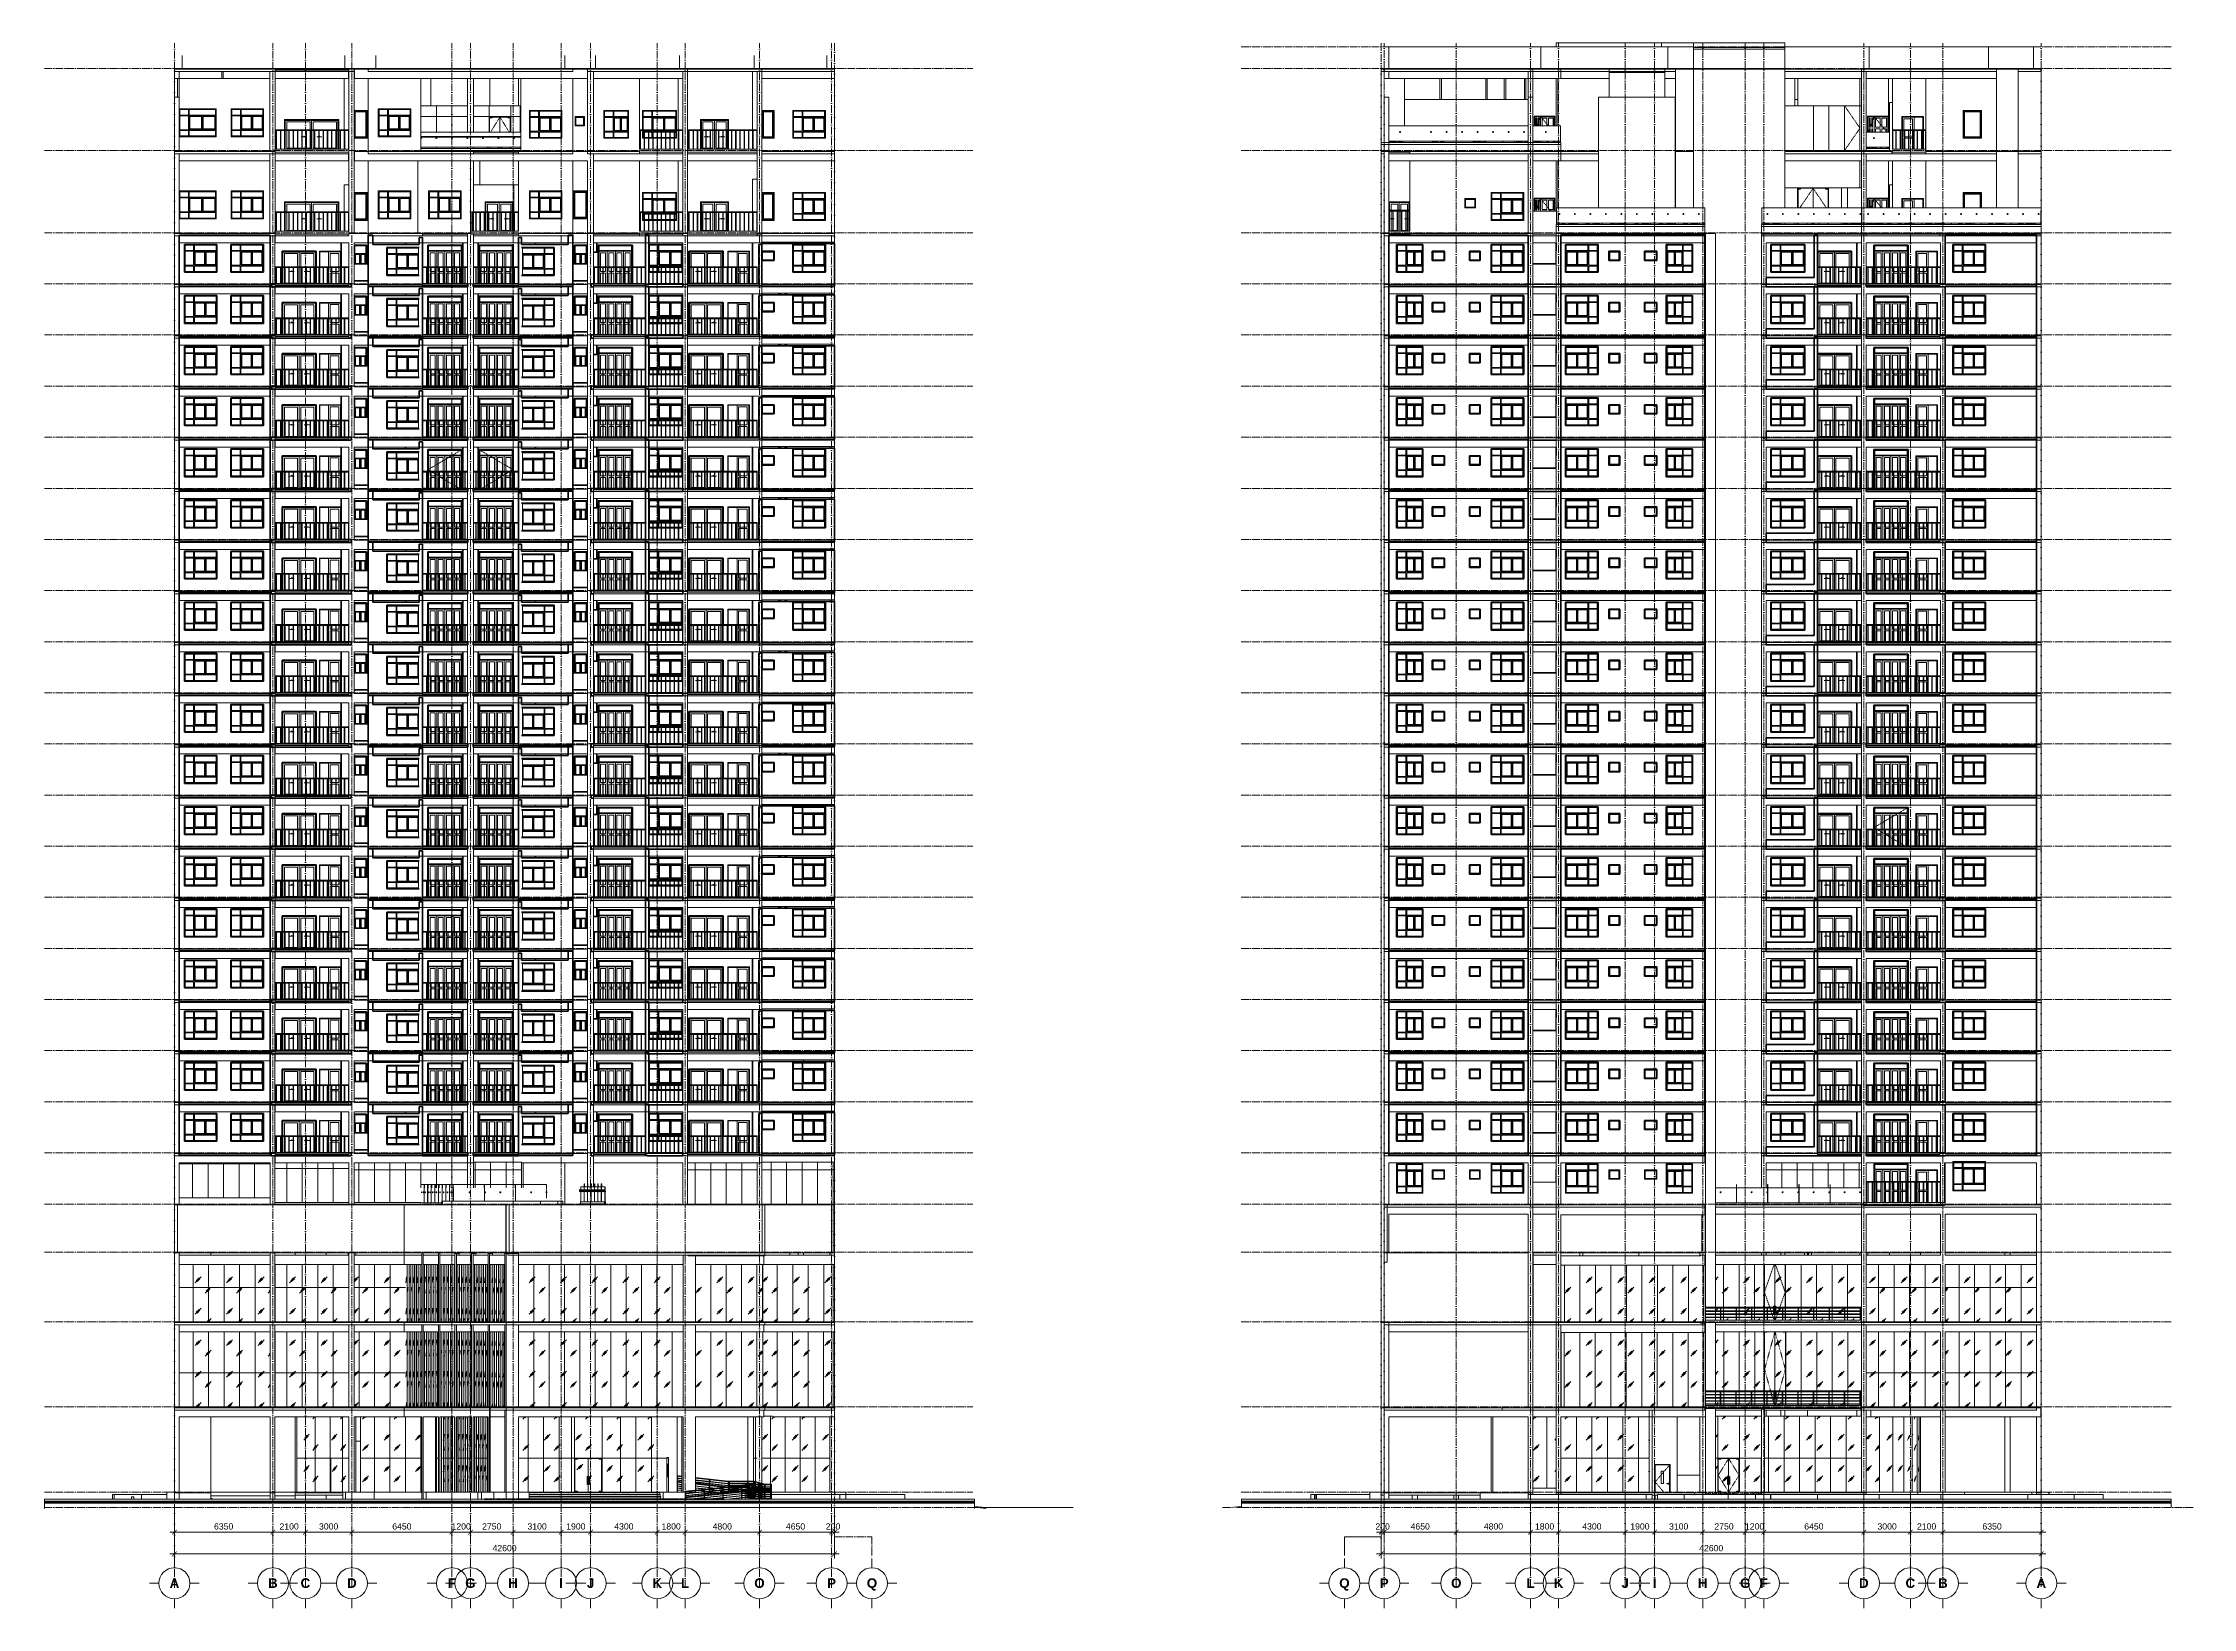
# Model space of a CAD drawing. Header units: millimetres. Extents: x -8482 to 130249, y -7482 to 93550.
import ezdxf

# ---------------------------------------------------------------- set-up
doc = ezdxf.new("R2010")
doc.units = ezdxf.units.MM
for name, pattern in [('Dash 1_16_', [3.175, 1.5875, -1.5875]), ('Dash 1_16__2_', [3.175, 1.5875, -1.5875]), ('Double Dash 3_8_', [25.4, 9.525, -3.175, 3.175, -3.175, 3.175, -3.175]), ('Grid Line', [14, 10, -2, 0, -2])]:
    doc.linetypes.add(name, pattern=pattern)
for name, color, linetype, lineweight in [('A-DOOR', 31, 'Continuous', 5), ('A-DOOR-GLAZ', 152, 'Continuous', 5), ('A-FLOR', 2, 'Continuous', 9), ('C-PRKG', 70, 'Continuous', 5), ('CUA', 31, 'Continuous', 9), ('DIM', 1, 'Continuous', 5), ('Duong Ranh', 83, 'Double Dash 3_8_', 35), ('KH', 6, 'Continuous', 5), ('KINH', 152, 'Continuous', 5), ('L-SITE', 91, 'Continuous', 5), ('MOC RANH', 83, 'Continuous', 15), ('NET CAT', 3, 'Continuous', 5), ('NET CATConcrete', 3, 'Continuous', 5), ('NET THAY 1', 41, 'Continuous', 5), ('NET THAY 2', 55, 'Continuous', 5), ('NET-THAY', 2, 'Continuous', 9), ('TRUC', 225, 'Continuous', 5)]:
    doc.layers.add(name, color=color, linetype=linetype, lineweight=lineweight)
doc.styles.add('Arial_B', font='arialbd_1.ttf', dxfattribs={"height": 619.047619})
doc.styles.add('TA1', font='arial_1.ttf')
doc.dimstyles.new('D_200_KTx2', dxfattribs={"dimtxt": 400, "dimasz": 300, "dimexe": 300, "dimexo": 300, "dimgap": 160, "dimtad": 1, "dimdec": 0, "dimzin": 9, "dimtxsty": 'TA1', "dimblk": 'ARCHTICK', "dimcen": 1, "dimdle": 300, "dimclrd": 256, "dimclre": 256, "dimclrt": 7, "dimadec": 0, "dimazin": 0, "dimtfac": 1, "dimtdec": 0, "dimtix": 1, "dimtmove": 1, "dimatfit": 3, "dimldrblk": 'ARCHTICK', "dimfxl": 0, "dimtolj": 1, "dimtzin": 0, "dimlwd": -1, "dimlwe": -1, "dimarcsym": 0})
pattern_1 = [(46.109, (-8878.3, 1401.6), (0.01, 2032), [248.82, -2570.8]), (46.109, (-8931.3, 1456.7), (0.01, 2032), [248.82, -2570.8]), (46.109, (-9004.3, 1325.7), (0.01, 2032), [535.93, -2283.696]), (46.109, (-10207.5, 2763), (0.01, 2032), [248.82, -2570.8]), (46.109, (-10260.6, 2818.2), (0.01, 2032), [248.82, -2570.8]), (46.109, (-10333.6, 2687.1), (0.01, 2032), [535.93, -2283.696])]
pattern_2 = [(45.204, (11880.7, 1401.6), (0.002, 2032), [252.7, -2610.8]), (45.204, (11825.9, 1456.7), (0.002, 2032), [252.7, -2610.8]), (45.204, (11750.5, 1325.7), (0.002, 2032), [544.27, -2319.24]), (45.204, (10508.7, 2763), (0.002, 2032), [252.7, -2610.8]), (45.204, (10453.9, 2818.2), (0.002, 2032), [252.7, -2610.8]), (45.204, (10378.6, 2687.1), (0.002, 2032), [544.27, -2319.24])]
pattern_3 = [(83.217, (28486.37, 1401.56), (0.0133, 2032.0002), [180.582, -1865.74]), (83.217, (28479.8, 1456.73), (0.0133, 2032.0002), [180.582, -1865.74]), (83.217, (28470.78, 1325.7), (0.0133, 2032.0002), [388.945, -1657.376]), (83.217, (28322.03, 2763), (0.0133, 2032.0002), [180.582, -1865.74]), (83.217, (28315.47, 2818.17), (0.0133, 2032.0002), [180.582, -1865.74]), (83.217, (28306.44, 2687.13), (0.0133, 2032.0002), [388.945, -1657.376])]
pattern_4 = [(45, (19748.1, 1401.6), (0, 2032), [253.6, -2620.09]), (45, (19693, 1456.7), (0, 2032), [253.6, -2620.09]), (45, (19617, 1325.7), (0, 2032), [546.2, -2327.48]), (45, (18366.3, 2763), (0, 2032), [253.6, -2620.09]), (45, (18311.2, 2818.2), (0, 2032), [253.6, -2620.09]), (45, (18235.3, 2687.1), (0, 2032), [546.2, -2327.48])]
pattern_5 = [(45.204, (12929.5, 1401.6), (0.002, 2032), [252.7, -2610.8]), (45.204, (12874.7, 1456.7), (0.002, 2032), [252.7, -2610.8]), (45.204, (12799.4, 1325.7), (0.002, 2032), [544.27, -2319.24]), (45.204, (11557.5, 2763), (0.002, 2032), [252.7, -2610.8]), (45.204, (11502.7, 2818.2), (0.002, 2032), [252.7, -2610.8]), (45.204, (11427.4, 2687.1), (0.002, 2032), [544.27, -2319.24])]
pattern_6 = [(48.482, (67823.8, 1401.6), (0.009, 2032), [239.49, -2474.366]), (48.482, (67775, 1456.7), (0.009, 2032), [239.49, -2474.366]), (48.482, (67707.8, 1325.7), (0.009, 2032), [515.823, -2198.03]), (48.482, (66600.5, 2763), (0.009, 2032), [239.49, -2474.366]), (48.482, (66551.7, 2818.2), (0.009, 2032), [239.49, -2474.366]), (48.482, (66484.5, 2687.1), (0.009, 2032), [515.823, -2198.03])]
pattern_7 = [(45, (-16471.1, 1401.6), (0, 2032), [253.6, -2620.09]), (45, (-16526.3, 1456.7), (0, 2032), [253.6, -2620.09]), (45, (-16602.2, 1325.7), (0, 2032), [546.2, -2327.48]), (45, (-17852.9, 2763), (0, 2032), [253.6, -2620.09]), (45, (-17908, 2818.2), (0, 2032), [253.6, -2620.09]), (45, (-17983.9, 2687.1), (0, 2032), [546.2, -2327.48])]

msp = doc.modelspace()

# ---------------------------------------------------------------- texts
at = {"layer": 'KH', "char_height": 619.048, "attachment_point": 2, "line_spacing_factor": 0.941778, "style": 'Arial_B'}
for s, insert, width in [('\\fArial|b1|i0|c0|p34|;A', (-0.3, -5564), 705.15), ('\\fArial|b1|i0|c0|p34|;B', (6349.7, -5564), 727.186), ('\\fArial|b1|i0|c0|p34|;C', (8449.7, -5564), 727.186), ('\\fArial|b1|i0|c0|p34|;D', (11449.7, -5564), 727.186), ('\\fArial|b1|i0|c0|p34|;F', (17899.7, -5564), 617.007), ('\\fArial|b1|i0|c0|p34|;G', (19099.7, -5564), 785.949), ('\\fArial|b1|i0|c0|p34|;H', (21849.7, -5564), 727.186), ('\\fArial|b1|i0|c0|p34|;I', (24949.7, -5564), 279.122), ('\\fArial|b1|i0|c0|p34|;J', (26849.7, -5564), 558.244), ('\\fArial|b1|i0|c0|p34|;K', (31149.7, -5564), 727.186), ('\\fArial|b1|i0|c0|p34|;L', (32949.7, -5564), 617.007), ('\\fArial|b1|i0|c0|p34|;O', (37749.7, -5564), 785.949), ('\\fArial|b1|i0|c0|p34|;P', (42399.7, -5564), 668.424), ('\\fArial|b1|i0|c0|p34|;Q', (45009, -5564), 785.949), ('\\fArial|b1|i0|c0|p34|;Q', (75495.5, -5564), 785.949), ('\\fArial|b1|i0|c0|p34|;P', (78060.3, -5564), 668.424), ('\\fArial|b1|i0|c0|p34|;O', (82710.3, -5564), 785.949), ('\\fArial|b1|i0|c0|p34|;L', (87510.3, -5564), 617.007), ('\\fArial|b1|i0|c0|p34|;K', (89310.3, -5564), 727.186), ('\\fArial|b1|i0|c0|p34|;J', (93610.3, -5564), 558.244), ('\\fArial|b1|i0|c0|p34|;I', (95510.3, -5564), 279.122), ('\\fArial|b1|i0|c0|p34|;H', (98610.3, -5564), 727.186), ('\\fArial|b1|i0|c0|p34|;G', (101360.3, -5564), 785.949), ('\\fArial|b1|i0|c0|p34|;F', (102560.3, -5564), 617.007), ('\\fArial|b1|i0|c0|p34|;D', (109010.3, -5564), 727.186), ('\\fArial|b1|i0|c0|p34|;C', (112010.3, -5564), 727.186), ('\\fArial|b1|i0|c0|p34|;B', (114110.3, -5564), 727.186), ('\\fArial|b1|i0|c0|p34|;A', (120460.3, -5564), 705.15)]:
    msp.add_mtext(s, dxfattribs=dict(at, insert=insert, width=width))

# ---------------------------------------------------------------- blocks, each defined once
blk = doc.blocks.new('ALC1807-ASCENT PLAZA-TANG HAM_rvt-1-MẶT ĐỨNG TRỤC A-Q')
at = {"layer": 'A-FLOR', "color": 7}
blk.add_line((2541, -450), (2350, -399), dxfattribs=at)
at = {"layer": 'NET-THAY', "color": 7}
for p, q in [((6175, 0), (2350, 0)), ((7800, 0), (6475, 0)), ((7800, 0), (7800, -50)), ((2350, -250), (6175, -250)), ((6475, -250), (7800, -250)), ((7800, -200), (7800, -250)), ((7800, -250), (7800, -384))]:
    blk.add_line(p, q, dxfattribs=at)
blk = doc.blocks.new('FP_93-MẶT ĐỨNG TRỤC A-Q')
at = {"layer": 'NET THAY 1', "color": 10}
for p, q in [((31405, -429), (22898, -429)), ((22898, -449), (31405, -449))]:
    blk.add_line(p, q, dxfattribs=at)
at = {"layer": 'NET THAY 1'}
for p, q in [((22907, -448), (22907, -447)), ((22907, -447), (22907, -447)), ((22907, -447), (22907, -447)), ((22908, -448), (22907, -448)), ((22909, -448), (22908, -448)), ((22908, -448), (22908, -448)), ((22908, -448), (22908, -448)), ((22909, -449), (22909, -448)), ((22909, -448), (22909, -448)), ((22910, -449), (22909, -449)), ((22911, -449), (22910, -449)), ((22910, -449), (22910, -449)), ((22910, -449), (22910, -449)), ((22910, -449), (22910, -449)), ((22912, -450), (22911, -450)), ((22911, -450), (22911, -449)), ((22911, -449), (22911, -449)), ((22913, -450), (22912, -450)), ((22912, -450), (22912, -450)), ((22912, -450), (22912, -450)), ((22912, -450), (22912, -450)), ((23123, -426), (23122, -426)), ((23122, -426), (23122, -426)), ((23122, -426), (23122, -426)), ((23124, -426), (23123, -426)), ((23123, -426), (23123, -426)), ((23123, -426), (23123, -426)), ((23124, -427), (23124, -426)), ((23125, -427), (23124, -427)), ((23124, -427), (23124, -427)), ((23126, -427), (23125, -427)), ((23125, -427), (23125, -427)), ((23127, -427), (23126, -427)), ((23126, -427), (23126, -427)), ((23126, -427), (23126, -427)), ((23128, -427), (23127, -427)), ((23127, -427), (23127, -427)), ((23127, -427), (23127, -427)), ((23129, -428), (23128, -427)), ((23128, -427), (23128, -427)), ((23128, -427), (23128, -427)), ((23129, -428), (23129, -428)), ((23129, -428), (23129, -428)), ((23258, -429), (23257, -429)), ((23257, -429), (23257, -429)), ((23259, -429), (23258, -429)), ((23258, -429), (23258, -429)), ((23258, -429), (23258, -429)), ((23259, -430), (23259, -429)), ((23260, -430), (23259, -430)), ((23259, -430), (23259, -430)), ((23261, -431), (23260, -430)), ((23260, -430), (23260, -430)), ((23260, -430), (23260, -430)), ((23262, -431), (23261, -431)), ((23261, -431), (23261, -431)), ((23263, -432), (23262, -431)), ((23262, -431), (23262, -431)), ((23262, -431), (23262, -431)), ((23264, -432), (23263, -432)), ((23263, -432), (23263, -432)), ((23263, -432), (23263, -432)), ((23264, -433), (23264, -432)), ((23264, -432), (23264, -432)), ((23265, -433), (23264, -433)), ((23300, -427), (23299, -427)), ((23299, -427), (23299, -427)), ((23299, -427), (23299, -427)), ((23299, -427), (23299, -427)), ((23299, -427), (23299, -428)), ((23300, -428), (23299, -428)), ((23299, -428), (23299, -428)), ((23299, -428), (23299, -428)), ((23300, -426), (23300, -426)), ((23300, -426), (23300, -426)), ((23300, -426), (23300, -427)), ((23301, -428), (23300, -428)), ((23300, -428), (23300, -428)), ((23302, -427), (23301, -427)), ((23301, -427), (23301, -428)), ((23303, -427), (23302, -427)), ((23302, -427), (23302, -427)), ((23304, -427), (23303, -427)), ((23303, -427), (23303, -427)), ((23303, -427), (23303, -427)), ((23305, -427), (23304, -427)), ((23304, -427), (23304, -427)), ((23306, -427), (23305, -427)), ((23305, -427), (23305, -427)), ((23307, -427), (23306, -427)), ((23306, -427), (23306, -427)), ((23308, -426), (23307, -427)), ((23307, -427), (23307, -427)), ((23309, -426), (23308, -426)), ((23308, -426), (23308, -426)), ((23308, -426), (23308, -426)), ((23310, -426), (23309, -426)), ((23309, -426), (23309, -426)), ((23311, -426), (23310, -426)), ((23310, -426), (23310, -426)), ((23312, -426), (23311, -426)), ((23311, -426), (23311, -426)), ((23393, -434), (23392, -434)), ((23393, -435), (23393, -434)), ((23394, -435), (23393, -435)), ((23393, -435), (23393, -435)), ((23394, -436), (23394, -435)), ((23394, -435), (23394, -435)), ((23395, -436), (23394, -436)), ((23395, -437), (23395, -436)), ((23395, -436), (23395, -436)), ((23395, -436), (23395, -436)), ((23396, -437), (23395, -437)), ((23397, -438), (23396, -437)), ((23396, -437), (23396, -437)), ((23396, -437), (23396, -437)), ((23398, -438), (23397, -438)), ((23397, -438), (23397, -438)), ((23397, -438), (23397, -438)), ((23398, -439), (23398, -438)), ((23399, -439), (23398, -439)), ((23398, -439), (23398, -439)), ((23399, -440), (23399, -439)), ((23399, -439), (23399, -439)), ((23408, -445), (23407, -445)), ((23407, -445), (23407, -445)), ((23407, -445), (23407, -445)), ((23407, -445), (23407, -445)), ((23409, -444), (23408, -444)), ((23408, -444), (23408, -444)), ((23408, -444), (23408, -445)), ((23410, -443), (23409, -443)), ((23409, -443), (23409, -443)), ((23409, -443), (23409, -444)), ((23409, -444), (23409, -444)), ((23411, -442), (23410, -442)), ((23410, -442), (23410, -443)), ((23410, -443), (23410, -443)), ((23412, -441), (23411, -441)), ((23411, -441), (23411, -442)), ((23411, -442), (23411, -442)), ((23411, -442), (23411, -442)), ((23413, -440), (23412, -441)), ((23412, -441), (23412, -441)), ((23412, -441), (23412, -441)), ((23413, -440), (23413, -440)), ((23413, -440), (23413, -440)), ((23413, -440), (23413, -440)), ((23528, -442), (23527, -441)), ((23527, -441), (23527, -441)), ((23529, -443), (23528, -442)), ((23528, -442), (23528, -442)), ((23528, -442), (23528, -442)), ((23528, -442), (23528, -442)), ((23530, -443), (23529, -443)), ((23529, -443), (23529, -443)), ((23529, -443), (23529, -443)), ((23530, -444), (23530, -443)), ((23531, -444), (23530, -444)), ((23530, -444), (23530, -444)), ((23532, -445), (23531, -444)), ((23531, -444), (23531, -444)), ((23531, -444), (23531, -444)), ((23533, -446), (23532, -445)), ((23532, -445), (23532, -445)), ((23532, -445), (23532, -445)), ((23532, -445), (23532, -445)), ((23534, -428), (23533, -428)), ((23534, -446), (23533, -446)), ((23533, -446), (23533, -446)), ((23533, -446), (23533, -446)), ((23535, -427), (23534, -427)), ((23534, -427), (23534, -428)), ((23534, -428), (23534, -428)), ((23534, -428), (23534, -428)), ((23536, -427), (23535, -427)), ((23535, -427), (23535, -427)), ((23535, -427), (23535, -427)), ((23535, -427), (23535, -427)), ((23537, -427), (23536, -427)), ((23536, -427), (23536, -427)), ((23536, -427), (23536, -427)), ((23536, -427), (23536, -427)), ((23538, -426), (23537, -427)), ((23537, -427), (23537, -427)), ((23537, -427), (23537, -427)), ((23537, -427), (23537, -427)), ((23539, -426), (23538, -426)), ((23538, -426), (23538, -426)), ((23538, -426), (23538, -426)), ((23538, -426), (23538, -426)), ((23539, -426), (23539, -426)), ((23539, -426), (23539, -426)), ((23539, -426), (23539, -426)), ((23553, -431), (23552, -431)), ((23554, -431), (23553, -431)), ((23555, -431), (23554, -431)), ((23556, -431), (23555, -431)), ((23557, -431), (23556, -431)), ((23558, -431), (23557, -431)), ((23560, -430), (23558, -431)), ((23640, -449), (23639, -449)), ((23639, -449), (23639, -450)), ((23641, -445), (23640, -446)), ((23640, -446), (23640, -447)), ((23640, -447), (23640, -448)), ((23640, -448), (23640, -449)), ((23642, -443), (23641, -442)), ((23641, -442), (23641, -444)), ((23641, -444), (23641, -445)), ((23643, -443), (23642, -443)), ((23642, -443), (23642, -443)), ((23642, -443), (23642, -443)), ((23643, -444), (23643, -443)), ((23644, -444), (23643, -444)), ((23645, -444), (23644, -444)), ((23644, -444), (23644, -444)), ((23644, -444), (23644, -444)), ((23645, -445), (23645, -444)), ((23646, -445), (23645, -445)), ((23645, -445), (23645, -445)), ((23647, -445), (23646, -445)), ((23646, -445), (23646, -445)), ((23647, -446), (23647, -445)), ((23648, -446), (23647, -446)), ((23647, -446), (23647, -446)), ((23649, -446), (23648, -446)), ((23648, -446), (23648, -446)), ((23649, -447), (23649, -446)), ((23649, -446), (23649, -446)), ((23650, -447), (23649, -447)), ((23651, -447), (23650, -447)), ((23650, -447), (23650, -447)), ((23651, -450), (23650, -450)), ((23652, -448), (23651, -448)), ((23651, -448), (23651, -447)), ((23651, -447), (23651, -447)), ((23652, -450), (23651, -450)), ((23651, -450), (23651, -450)), ((23651, -450), (23651, -450)), ((23653, -448), (23652, -448)), ((23652, -448), (23652, -448)), ((23652, -448), (23652, -448)), ((23653, -449), (23652, -449)), ((23652, -449), (23652, -450)), ((23654, -448), (23653, -448)), ((23653, -448), (23653, -448)), ((23654, -449), (23653, -449)), ((23653, -449), (23653, -449)), ((23653, -449), (23653, -449)), ((23654, -449), (23654, -448)), ((23654, -449), (23654, -449)), ((23654, -449), (23654, -449)), ((23654, -449), (23654, -449)), ((23662, -448), (23661, -447)), ((23661, -447), (23661, -447)), ((23662, -449), (23661, -449)), ((23662, -449), (23661, -449)), ((23663, -447), (23662, -447)), ((23662, -447), (23662, -448)), ((23662, -448), (23662, -448)), ((23662, -448), (23662, -449)), ((23663, -448), (23662, -448)), ((23662, -448), (23662, -448)), ((23662, -448), (23662, -448)), ((23663, -449), (23662, -449)), ((23662, -449), (23662, -449)), ((23664, -444), (23663, -445)), ((23663, -445), (23663, -445)), ((23663, -445), (23663, -446)), ((23663, -446), (23663, -446)), ((23663, -446), (23663, -447)), ((23664, -448), (23663, -448)), ((23663, -448), (23663, -449)), ((23664, -449), (23663, -448)), ((23663, -448), (23663, -448)), ((23663, -448), (23663, -448)), ((23665, -441), (23664, -442)), ((23664, -442), (23664, -443)), ((23664, -443), (23664, -443)), ((23664, -443), (23664, -444)), ((23665, -448), (23664, -448)), ((23664, -448), (23664, -448)), ((23665, -449), (23664, -449)), ((23664, -449), (23664, -449)), ((23664, -449), (23664, -449)), ((23664, -449), (23664, -449)), ((23666, -437), (23665, -438)), ((23665, -438), (23665, -439)), ((23665, -439), (23665, -439)), ((23665, -439), (23665, -440)), ((23665, -440), (23665, -441)), ((23665, -441), (23665, -441)), ((23666, -448), (23665, -448)), ((23665, -448), (23665, -448)), ((23666, -450), (23665, -449)), ((23665, -449), (23665, -449)), ((23665, -449), (23665, -449)), ((23667, -434), (23666, -434)), ((23666, -434), (23666, -435)), ((23666, -435), (23666, -435)), ((23666, -435), (23666, -436)), ((23666, -436), (23666, -437)), ((23666, -437), (23666, -437)), ((23667, -447), (23666, -448)), ((23666, -448), (23666, -448)), ((23667, -450), (23666, -450)), ((23666, -450), (23666, -450)), ((23666, -450), (23666, -450)), ((23666, -450), (23666, -450)), ((23667, -433), (23667, -432)), ((23667, -432), (23667, -433)), ((23668, -433), (23667, -433)), ((23667, -433), (23667, -434)), ((23668, -447), (23667, -447)), ((23667, -447), (23667, -447)), ((23667, -450), (23667, -450)), ((23669, -433), (23668, -433)), ((23668, -433), (23668, -433)), ((23668, -433), (23668, -433)), ((23669, -447), (23668, -447)), ((23668, -447), (23668, -447)), ((23669, -434), (23669, -433)), ((23670, -434), (23669, -434)), ((23669, -434), (23669, -434)), ((23669, -434), (23669, -434)), ((23670, -446), (23669, -447)), ((23669, -447), (23669, -447)), ((23670, -435), (23670, -434)), ((23671, -435), (23670, -435)), ((23670, -435), (23670, -435)), ((23671, -446), (23670, -446)), ((23670, -446), (23670, -446)), ((23671, -436), (23671, -435)), ((23671, -435), (23671, -435)), ((23672, -436), (23671, -436)), ((23672, -446), (23671, -446)), ((23671, -446), (23671, -446)), ((23673, -437), (23672, -436)), ((23672, -436), (23672, -436)), ((23672, -436), (23672, -436)), ((23673, -445), (23672, -446)), ((23672, -446), (23672, -446)), ((23674, -437), (23673, -437)), ((23673, -437), (23673, -437)), ((23673, -437), (23673, -437)), ((23674, -445), (23673, -445)), ((23673, -445), (23673, -445)), ((23674, -438), (23674, -437)), ((23675, -438), (23674, -438)), ((23674, -438), (23674, -438)), ((23674, -438), (23674, -438)), ((23675, -445), (23674, -445)), ((23674, -445), (23674, -445)), ((23675, -439), (23675, -438)), ((23676, -439), (23675, -439)), ((23675, -439), (23675, -439)), ((23676, -444), (23675, -444)), ((23675, -444), (23675, -445)), ((23676, -440), (23676, -439)), ((23676, -439), (23676, -439)), ((23677, -440), (23676, -440)), ((23677, -444), (23676, -444)), ((23676, -444), (23676, -444)), ((23678, -441), (23677, -440)), ((23677, -440), (23677, -440)), ((23677, -440), (23677, -440)), ((23678, -443), (23677, -444)), ((23677, -444), (23677, -444)), ((23679, -442), (23678, -441)), ((23678, -441), (23678, -441)), ((23678, -441), (23678, -441)), ((23678, -441), (23678, -441)), ((23679, -443), (23678, -443)), ((23678, -443), (23678, -443)), ((23680, -442), (23679, -443)), ((23680, -442), (23679, -442)), ((23679, -442), (23679, -442)), ((23679, -442), (23679, -442)), ((23679, -443), (23679, -443)), ((23716, -438), (23715, -438)), ((23716, -439), (23716, -438)), ((23717, -439), (23716, -439)), ((23716, -439), (23716, -439)), ((23717, -440), (23717, -439)), ((23718, -440), (23717, -440)), ((23717, -440), (23717, -440)), ((23717, -440), (23717, -440)), ((23718, -441), (23718, -440)), ((23719, -442), (23718, -441)), ((23718, -441), (23718, -441)), ((23718, -441), (23718, -441)), ((23719, -443), (23719, -442)), ((23719, -442), (23719, -442)), ((23719, -442), (23719, -442)), ((23719, -442), (23719, -442)), ((23720, -443), (23719, -443)), ((23720, -444), (23720, -443)), ((23720, -443), (23720, -443)), ((23721, -444), (23720, -444)), ((23720, -444), (23720, -444)), ((23721, -445), (23721, -444)), ((23721, -444), (23721, -444)), ((23721, -445), (23721, -445)), ((24049, -442), (24048, -442)), ((24050, -441), (24049, -442)), ((24049, -442), (24049, -442)), ((24049, -442), (24049, -442)), ((24051, -440), (24050, -441)), ((24050, -441), (24050, -441)), ((24050, -441), (24050, -441)), ((24050, -441), (24050, -441)), ((24052, -439), (24051, -440)), ((24051, -440), (24051, -440)), ((24051, -440), (24051, -440)), ((24051, -440), (24051, -440)), ((24053, -438), (24052, -439)), ((24052, -439), (24052, -439)), ((24052, -439), (24052, -439)), ((24054, -437), (24053, -438)), ((24053, -438), (24053, -438)), ((24053, -438), (24053, -438)), ((24053, -438), (24053, -438)), ((24055, -436), (24054, -437)), ((24054, -437), (24054, -437)), ((24054, -437), (24054, -437)), ((24054, -437), (24054, -437)), ((24055, -436), (24055, -436)), ((24058, -426), (24058, -427)), ((24058, -427), (24059, -427)), ((24059, -427), (24059, -428)), ((24059, -428), (24059, -429)), ((24059, -429), (24060, -430)), ((24060, -430), (24060, -432)), ((24060, -432), (24060, -433)), ((24060, -433), (24061, -435)), ((24061, -435), (24061, -437)), ((24062, -436), (24061, -436)), ((24061, -436), (24061, -436)), ((24061, -436), (24061, -436)), ((24061, -436), (24061, -437)), ((24063, -434), (24062, -435)), ((24062, -435), (24062, -435)), ((24062, -435), (24062, -435)), ((24062, -435), (24062, -436)), ((24064, -433), (24063, -434)), ((24063, -434), (24063, -434)), ((24063, -434), (24063, -434)), ((24063, -434), (24063, -434)), ((24065, -432), (24064, -432)), ((24064, -432), (24064, -432)), ((24064, -432), (24064, -433)), ((24064, -433), (24064, -433)), ((24064, -433), (24064, -433)), ((24066, -431), (24065, -431)), ((24065, -431), (24065, -431)), ((24065, -431), (24065, -431)), ((24065, -431), (24065, -432)), ((24065, -432), (24065, -432)), ((24067, -430), (24066, -430)), ((24066, -430), (24066, -430)), ((24066, -430), (24066, -430)), ((24066, -430), (24066, -431)), ((24068, -429), (24067, -429)), ((24067, -429), (24067, -429)), ((24067, -429), (24067, -429)), ((24067, -429), (24067, -430)), ((24067, -430), (24067, -430)), ((24069, -428), (24068, -428)), ((24068, -428), (24068, -428)), ((24068, -428), (24068, -428)), ((24068, -428), (24068, -429)), ((24068, -429), (24068, -429)), ((24070, -427), (24069, -427)), ((24069, -427), (24069, -427)), ((24069, -427), (24069, -428)), ((24069, -428), (24069, -428)), ((24069, -428), (24069, -428)), ((24071, -427), (24070, -427)), ((24070, -427), (24070, -427)), ((24070, -427), (24070, -427)), ((24070, -427), (24070, -427)), ((24070, -427), (24070, -427)), ((24072, -426), (24071, -426)), ((24071, -426), (24071, -427)), ((24071, -427), (24071, -427)), ((24071, -427), (24071, -427)), ((24071, -427), (24071, -427)), ((24073, -426), (24072, -426)), ((24072, -426), (24072, -426)), ((24072, -426), (24072, -426)), ((24072, -426), (24072, -426)), ((24072, -426), (24072, -426)), ((24122, -449), (24121, -449)), ((24123, -449), (24122, -449)), ((24124, -448), (24123, -449)), ((24125, -448), (24124, -448)), ((24127, -448), (24125, -448)), ((24128, -448), (24127, -448)), ((24129, -448), (24128, -448)), ((24218, -435), (24217, -435)), ((24219, -435), (24218, -435)), ((24220, -434), (24219, -435)), ((24221, -434), (24220, -434)), ((24223, -434), (24221, -434)), ((24224, -434), (24223, -434)), ((24225, -434), (24224, -434)), ((24280, -427), (24279, -427)), ((24281, -427), (24280, -427)), ((24283, -427), (24281, -427)), ((24284, -427), (24283, -427)), ((24285, -427), (24284, -427)), ((24286, -427), (24285, -427)), ((24287, -427), (24286, -427)), ((24400, -427), (24399, -427)), ((24399, -427), (24399, -427)), ((24401, -427), (24400, -427)), ((24400, -427), (24400, -427)), ((24400, -427), (24400, -427)), ((24400, -427), (24400, -427)), ((24402, -428), (24401, -427)), ((24401, -427), (24401, -427)), ((24401, -427), (24401, -427)), ((24403, -428), (24402, -428)), ((24402, -428), (24402, -428)), ((24402, -428), (24402, -428)), ((24402, -428), (24402, -428)), ((24404, -429), (24403, -428)), ((24403, -428), (24403, -428)), ((24403, -428), (24403, -428)), ((24405, -429), (24404, -429)), ((24404, -429), (24404, -429)), ((24404, -429), (24404, -429)), ((24404, -429), (24404, -429)), ((24405, -430), (24405, -429)), ((24406, -430), (24405, -430)), ((24405, -430), (24405, -430)), ((24406, -430), (24406, -430)), ((24527, -449), (24526, -450)), ((24528, -447), (24527, -448)), ((24527, -448), (24527, -449)), ((24527, -449), (24527, -449)), ((24528, -426), (24528, -426)), ((24528, -426), (24528, -427)), ((24528, -427), (24529, -427)), ((24529, -446), (24528, -446)), ((24528, -446), (24528, -446)), ((24528, -446), (24528, -447)), ((24530, -427), (24529, -427)), ((24529, -427), (24529, -428)), ((24529, -427), (24529, -427)), ((24529, -427), (24529, -428)), ((24529, -428), (24529, -428)), ((24529, -447), (24529, -446)), ((24530, -447), (24529, -447)), ((24529, -447), (24529, -447)), ((24531, -427), (24530, -427)), ((24530, -427), (24530, -427)), ((24530, -427), (24530, -427)), ((24530, -427), (24530, -427)), ((24530, -427), (24530, -427)), ((24531, -447), (24530, -447)), ((24530, -447), (24530, -447)), ((24530, -447), (24530, -447)), ((24532, -426), (24531, -426)), ((24531, -426), (24531, -426)), ((24531, -426), (24531, -427)), ((24531, -427), (24531, -427)), ((24531, -427), (24531, -427)), ((24531, -427), (24531, -427)), ((24531, -448), (24531, -447)), ((24532, -448), (24531, -448)), ((24532, -426), (24532, -426)), ((24532, -426), (24532, -426)), ((24532, -426), (24532, -426)), ((24532, -426), (24532, -426)), ((24533, -448), (24532, -448)), ((24532, -448), (24532, -448)), ((24532, -448), (24532, -448)), ((24534, -448), (24533, -448)), ((24533, -448), (24533, -448)), ((24534, -449), (24534, -448)), ((24535, -449), (24534, -449)), ((24534, -449), (24534, -449)), ((24536, -449), (24535, -449)), ((24535, -449), (24535, -449)), ((24535, -449), (24535, -449)), ((24537, -449), (24536, -449)), ((24536, -449), (24536, -449)), ((24537, -450), (24537, -449)), ((24538, -450), (24537, -450)), ((24537, -450), (24537, -450)), ((24539, -450), (24538, -450)), ((24538, -450), (24538, -450)), ((24538, -450), (24538, -450)), ((24569, -450), (24568, -450)), ((24568, -450), (24568, -450)), ((24570, -449), (24569, -450)), ((24569, -450), (24569, -450)), ((24569, -450), (24569, -450)), ((24570, -449), (24570, -449)), ((24570, -449), (24570, -449)), ((24693, -436), (24692, -437)), ((24692, -437), (24692, -437)), ((24692, -437), (24692, -437)), ((24692, -437), (24692, -438)), ((24694, -436), (24693, -436)), ((24693, -436), (24693, -436)), ((24693, -436), (24693, -436)), ((24695, -435), (24694, -435)), ((24694, -435), (24694, -435)), ((24694, -435), (24694, -435)), ((24694, -435), (24694, -436)), ((24696, -434), (24695, -434)), ((24695, -434), (24695, -434)), ((24695, -434), (24695, -434)), ((24695, -434), (24695, -435)), ((24697, -433), (24696, -433)), ((24696, -433), (24696, -433)), ((24696, -433), (24696, -434)), ((24696, -434), (24696, -434)), ((24698, -432), (24697, -432)), ((24697, -432), (24697, -432)), ((24697, -432), (24697, -433)), ((24697, -433), (24697, -433)), ((24698, -432), (24698, -432)), ((24709, -428), (24707, -428)), ((24707, -428), (24707, -428)), ((24707, -428), (24708, -429)), ((24708, -429), (24708, -430)), ((24708, -430), (24708, -431)), ((24708, -431), (24708, -432)), ((24708, -432), (24709, -433)), ((24711, -428), (24709, -428)), ((24709, -433), (24709, -434)), ((24709, -434), (24709, -435)), ((24709, -435), (24709, -436)), ((24709, -436), (24710, -437)), ((24710, -437), (24710, -438)), ((24710, -438), (24710, -439)), ((24710, -439), (24710, -440)), ((24710, -440), (24710, -441)), ((24710, -441), (24710, -443)), ((24710, -443), (24710, -444)), ((24710, -444), (24711, -445)), ((24713, -428), (24711, -428)), ((24712, -444), (24711, -444)), ((24711, -444), (24711, -444)), ((24711, -444), (24711, -444)), ((24711, -444), (24711, -445)), ((24713, -442), (24712, -443)), ((24712, -443), (24712, -443)), ((24712, -443), (24712, -443)), ((24712, -443), (24712, -444)), ((24715, -428), (24713, -428)), ((24714, -441), (24713, -441)), ((24713, -441), (24713, -441)), ((24713, -441), (24713, -442)), ((24713, -442), (24713, -442)), ((24713, -442), (24713, -442)), ((24715, -439), (24714, -440)), ((24714, -440), (24714, -440)), ((24714, -440), (24714, -440)), ((24714, -440), (24714, -441)), ((24717, -428), (24715, -428)), ((24716, -438), (24715, -438)), ((24715, -438), (24715, -438)), ((24715, -438), (24715, -439)), ((24715, -439), (24715, -439)), ((24715, -439), (24715, -439)), ((24717, -436), (24716, -437)), ((24716, -437), (24716, -437)), ((24716, -437), (24716, -437)), ((24716, -437), (24716, -438)), ((24719, -428), (24717, -428)), ((24718, -435), (24717, -435)), ((24717, -435), (24717, -435)), ((24717, -435), (24717, -436)), ((24717, -436), (24717, -436)), ((24717, -436), (24717, -436)), ((24719, -433), (24718, -434)), ((24718, -434), (24718, -434)), ((24718, -434), (24718, -434)), ((24718, -434), (24718, -435)), ((24720, -429), (24719, -428)), ((24720, -432), (24719, -432)), ((24719, -432), (24719, -433)), ((24719, -433), (24719, -433)), ((24719, -433), (24719, -433)), ((24719, -433), (24719, -433)), ((24722, -429), (24720, -429)), ((24721, -431), (24720, -431)), ((24720, -431), (24720, -431)), ((24720, -431), (24720, -431)), ((24720, -431), (24720, -432)), ((24720, -432), (24720, -432)), ((24722, -429), (24721, -430)), ((24721, -430), (24721, -430)), ((24721, -430), (24721, -430)), ((24721, -430), (24721, -430)), ((24721, -430), (24721, -431)), ((24722, -429), (24722, -429)), ((24722, -429), (24722, -429)), ((24722, -429), (24722, -429)), ((24722, -429), (24722, -429)), ((24755, -430), (24754, -430)), ((24756, -431), (24755, -430)), ((24755, -430), (24755, -430)), ((24755, -430), (24755, -430)), ((24755, -430), (24755, -430)), ((24757, -431), (24756, -431)), ((24756, -431), (24756, -431)), ((24756, -431), (24756, -431)), ((24756, -431), (24756, -431)), ((24757, -432), (24757, -431)), ((24758, -432), (24757, -432)), ((24757, -432), (24757, -432)), ((24758, -433), (24758, -432)), ((24758, -432), (24758, -432)), ((24759, -433), (24758, -433)), ((24758, -433), (24758, -433)), ((24759, -434), (24759, -433)), ((24760, -434), (24759, -434)), ((24759, -434), (24759, -434)), ((24759, -434), (24759, -434)), ((24760, -435), (24760, -434)), ((24761, -435), (24760, -435)), ((24760, -435), (24760, -435)), ((24761, -435), (24761, -435)), ((24850, -444), (24849, -444)), ((24852, -444), (24850, -444)), ((24853, -443), (24852, -444)), ((24854, -443), (24853, -443)), ((24855, -443), (24854, -443)), ((24856, -443), (24855, -443)), ((24858, -443), (24856, -443)), ((24886, -426), (24885, -426)), ((24885, -426), (24885, -426)), ((24887, -426), (24886, -426)), ((24886, -426), (24886, -426)), ((24886, -426), (24886, -426)), ((24886, -426), (24886, -426)), ((24890, -445), (24889, -445)), ((24889, -445), (24889, -446)), ((24889, -446), (24889, -447)), ((24889, -447), (24889, -447)), ((24889, -447), (24889, -448)), ((24889, -448), (24889, -449)), ((24889, -449), (24889, -450)), ((24889, -450), (24889, -450)), ((24892, -445), (24890, -445)), ((24894, -445), (24892, -445)), ((24896, -445), (24894, -445)), ((24898, -446), (24896, -445)), ((24900, -446), (24898, -446)), ((24899, -450), (24898, -450)), ((24900, -449), (24899, -450)), ((24899, -450), (24899, -450)), ((24899, -450), (24899, -450)), ((24899, -450), (24899, -450)), ((24902, -446), (24900, -446)), ((24901, -449), (24900, -449)), ((24900, -449), (24900, -449)), ((24900, -449), (24900, -449)), ((24900, -449), (24900, -449)), ((24902, -448), (24901, -448)), ((24901, -448), (24901, -448)), ((24901, -448), (24901, -448)), ((24901, -448), (24901, -449)), ((24904, -446), (24902, -446)), ((24903, -447), (24902, -447)), ((24902, -447), (24902, -448)), ((24902, -448), (24902, -448)), ((24904, -446), (24903, -446)), ((24903, -446), (24903, -447)), ((24903, -447), (24903, -447)), ((24903, -447), (24903, -447)), ((24961, -427), (24960, -428)), ((24961, -428), (24960, -428)), ((24961, -426), (24961, -426)), ((24961, -426), (24961, -426)), ((24961, -426), (24961, -427)), ((24962, -427), (24961, -427)), ((24961, -427), (24961, -428)), ((24961, -427), (24961, -427)), ((24961, -427), (24961, -427)), ((24961, -427), (24961, -427)), ((24961, -427), (24961, -427)), ((24963, -427), (24962, -427)), ((24962, -427), (24962, -427)), ((24964, -427), (24963, -427)), ((24963, -427), (24963, -427)), ((24965, -427), (24964, -427)), ((24964, -427), (24964, -427)), ((24966, -427), (24965, -427)), ((24965, -427), (24965, -427)), ((24965, -427), (24965, -427)), ((24967, -427), (24966, -427)), ((24966, -427), (24966, -427)), ((24968, -426), (24967, -427)), ((24967, -427), (24967, -427)), ((24969, -426), (24968, -426)), ((24968, -426), (24968, -426)), ((24970, -426), (24969, -426)), ((24969, -426), (24969, -426)), ((24971, -426), (24970, -426)), ((24970, -426), (24970, -426)), ((24970, -426), (24970, -426)), ((24972, -426), (24971, -426)), ((24971, -426), (24971, -426)), ((25207, -450), (25206, -450)), ((25206, -450), (25206, -450)), ((25208, -449), (25207, -450)), ((25207, -450), (25207, -450)), ((25207, -450), (25207, -450)), ((25209, -449), (25208, -449)), ((25208, -449), (25208, -449)), ((25208, -449), (25208, -449)), ((25210, -448), (25209, -449)), ((25209, -449), (25209, -449)), ((25209, -449), (25209, -449)), ((25209, -449), (25209, -449)), ((25211, -448), (25210, -448)), ((25210, -448), (25210, -448)), ((25210, -448), (25210, -448)), ((25212, -447), (25211, -448)), ((25211, -448), (25211, -448)), ((25211, -448), (25211, -448)), ((25212, -447), (25212, -447)), ((25212, -447), (25212, -447)), ((25324, -448), (25323, -449)), ((25324, -448), (25323, -448)), ((25323, -448), (25323, -449)), ((25325, -446), (25324, -446)), ((25324, -446), (25324, -447)), ((25324, -447), (25324, -447)), ((25324, -447), (25324, -448)), ((25325, -448), (25324, -448)), ((25324, -448), (25324, -448)), ((25326, -443), (25325, -443)), ((25325, -443), (25325, -444)), ((25325, -444), (25325, -445)), ((25325, -445), (25325, -445)), ((25325, -445), (25325, -446)), ((25326, -448), (25325, -448)), ((25325, -448), (25325, -448)), ((25327, -439), (25326, -440)), ((25326, -440), (25326, -441)), ((25326, -441), (25326, -441)), ((25326, -441), (25326, -442)), ((25326, -442), (25326, -443)), ((25327, -448), (25326, -448)), ((25326, -448), (25326, -448)), ((25328, -435), (25327, -436)), ((25327, -436), (25327, -437)), ((25327, -437), (25327, -437)), ((25327, -437), (25327, -438)), ((25327, -438), (25327, -439)), ((25327, -439), (25327, -439)), ((25328, -447), (25327, -447)), ((25327, -447), (25327, -448)), ((25329, -432), (25328, -432)), ((25328, -432), (25328, -433)), ((25328, -433), (25328, -434)), ((25328, -434), (25328, -434)), ((25328, -434), (25328, -435)), ((25328, -435), (25328, -435)), ((25329, -447), (25328, -447)), ((25328, -447), (25328, -447)), ((25330, -432), (25329, -432)), ((25329, -432), (25329, -432)), ((25329, -432), (25329, -432)), ((25330, -447), (25329, -447)), ((25329, -447), (25329, -447)), ((25330, -433), (25330, -432)), ((25331, -433), (25330, -433)), ((25330, -433), (25330, -433)), ((25330, -433), (25330, -433)), ((25331, -446), (25330, -446)), ((25330, -446), (25330, -447)), ((25331, -434), (25331, -433)), ((25332, -434), (25331, -434)), ((25331, -434), (25331, -434)), ((25332, -446), (25331, -446)), ((25331, -446), (25331, -446)), ((25333, -435), (25332, -434)), ((25332, -434), (25332, -434)), ((25332, -434), (25332, -434)), ((25333, -445), (25332, -445)), ((25332, -445), (25332, -446)), ((25332, -446), (25332, -446)), ((25334, -435), (25333, -435)), ((25333, -435), (25333, -435)), ((25333, -435), (25333, -435)), ((25334, -445), (25333, -445)), ((25333, -445), (25333, -445)), ((25334, -436), (25334, -435)), ((25335, -436), (25334, -436)), ((25334, -436), (25334, -436)), ((25335, -445), (25334, -445)), ((25334, -445), (25334, -445)), ((25335, -437), (25335, -436)), ((25335, -436), (25335, -436)), ((25336, -437), (25335, -437)), ((25336, -444), (25335, -444)), ((25335, -444), (25335, -445)), ((25336, -438), (25336, -437)), ((25336, -437), (25336, -437)), ((25336, -437), (25336, -437)), ((25337, -438), (25336, -438)), ((25337, -444), (25336, -444)), ((25336, -444), (25336, -444)), ((25338, -430), (25337, -431)), ((25337, -431), (25337, -431)), ((25337, -431), (25337, -431)), ((25337, -431), (25337, -431)), ((25338, -439), (25337, -438)), ((25337, -438), (25337, -438)), ((25337, -438), (25337, -438)), ((25338, -443), (25337, -443)), ((25337, -443), (25337, -444)), ((25339, -430), (25338, -430)), ((25338, -430), (25338, -430)), ((25338, -430), (25338, -430)), ((25338, -430), (25338, -430)), ((25339, -440), (25338, -439)), ((25338, -439), (25338, -439)), ((25338, -439), (25338, -439)), ((25339, -443), (25338, -443)), ((25338, -443), (25338, -443)), ((25340, -429), (25339, -429)), ((25339, -429), (25339, -429)), ((25339, -429), (25339, -429)), ((25339, -429), (25339, -430)), ((25340, -441), (25339, -440)), ((25339, -440), (25339, -440)), ((25339, -440), (25339, -440)), ((25339, -440), (25339, -440)), ((25340, -442), (25339, -443)), ((25339, -443), (25339, -443)), ((25341, -428), (25340, -428)), ((25340, -428), (25340, -429)), ((25340, -429), (25340, -429)), ((25340, -429), (25340, -429)), ((25341, -441), (25340, -441)), ((25340, -441), (25340, -441)), ((25340, -441), (25340, -441)), ((25341, -442), (25340, -442)), ((25340, -442), (25340, -442)), ((25342, -428), (25341, -428)), ((25341, -428), (25341, -428)), ((25341, -428), (25341, -428)), ((25341, -428), (25341, -428)), ((25341, -442), (25341, -441)), ((25341, -442), (25341, -442)), ((25341, -442), (25341, -442)), ((25343, -427), (25342, -427)), ((25342, -427), (25342, -428)), ((25342, -428), (25342, -428)), ((25342, -428), (25342, -428)), ((25385, -426), (25384, -426)), ((25384, -426), (25384, -426)), ((25384, -426), (25384, -426)), ((25386, -426), (25385, -426)), ((25385, -426), (25385, -426)), ((25385, -426), (25385, -426)), ((25386, -426), (25386, -426)), ((25386, -426), (25386, -426)), ((25415, -449), (25414, -449)), ((25414, -449), (25414, -449)), ((25414, -449), (25414, -450)), ((25416, -449), (25415, -449)), ((25415, -449), (25415, -449)), ((25415, -449), (25415, -449)), ((25417, -449), (25416, -449)), ((25416, -449), (25416, -449)), ((25417, -450), (25417, -449)), ((25418, -450), (25417, -450)), ((25417, -450), (25417, -450)), ((25419, -450), (25418, -450)), ((25418, -450), (25418, -450)), ((25418, -450), (25418, -450)), ((25515, -427), (25514, -427)), ((25514, -427), (25514, -427)), ((25516, -427), (25515, -427)), ((25515, -427), (25515, -427)), ((25515, -427), (25515, -427)), ((25517, -428), (25516, -427)), ((25516, -427), (25516, -427)), ((25516, -427), (25516, -427)), ((25518, -428), (25517, -428)), ((25517, -428), (25517, -428)), ((25519, -428), (25518, -428)), ((25518, -428), (25518, -428)), ((25518, -428), (25518, -428)), ((25520, -429), (25519, -428)), ((25519, -428), (25519, -428)), ((25519, -428), (25519, -428)), ((25521, -429), (25520, -429)), ((25520, -429), (25520, -429)), ((25520, -429), (25520, -429)), ((25522, -430), (25521, -429)), ((25521, -429), (25521, -429)), ((25521, -429), (25521, -429)), ((25579, -437), (25578, -438)), ((25581, -437), (25579, -437)), ((25582, -437), (25581, -437)), ((25583, -437), (25582, -437)), ((25584, -437), (25583, -437)), ((25585, -436), (25584, -437)), ((25586, -436), (25585, -436)), ((25627, -429), (25626, -429)), ((25626, -429), (25626, -429)), ((25628, -430), (25627, -429)), ((25627, -429), (25627, -429)), ((25627, -429), (25627, -429)), ((25629, -430), (25628, -430)), ((25628, -430), (25628, -430)), ((25628, -430), (25628, -430)), ((25628, -430), (25628, -430)), ((25629, -431), (25629, -430)), ((25630, -431), (25629, -431)), ((25629, -431), (25629, -431)), ((25630, -432), (25630, -431)), ((25630, -431), (25630, -431)), ((25631, -432), (25630, -432)), ((25630, -432), (25630, -432)), ((25631, -433), (25631, -432)), ((25631, -432), (25631, -432)), ((25632, -433), (25631, -433)), ((25631, -433), (25631, -433)), ((25632, -434), (25632, -433)), ((25632, -433), (25632, -433)), ((25633, -434), (25632, -434)), ((25633, -434), (25633, -434)), ((25650, -431), (25649, -431)), ((25651, -431), (25650, -431)), ((25650, -431), (25650, -431)), ((25650, -431), (25650, -431)), ((25651, -432), (25651, -431)), ((25652, -432), (25651, -432)), ((25651, -432), (25651, -432)), ((25652, -433), (25652, -432)), ((25652, -432), (25652, -432)), ((25653, -433), (25652, -433)), ((25654, -433), (25653, -433)), ((25653, -433), (25653, -433)), ((25653, -433), (25653, -433)), ((25654, -434), (25654, -433)), ((25655, -434), (25654, -434)), ((25654, -434), (25654, -434)), ((25655, -435), (25655, -434)), ((25655, -434), (25655, -434)), ((25656, -435), (25655, -435)), ((25657, -436), (25656, -435)), ((25656, -435), (25656, -435)), ((25656, -435), (25656, -435)), ((25674, -427), (25673, -427)), ((25675, -427), (25674, -427)), ((25676, -426), (25675, -427)), ((25677, -426), (25676, -426)), ((25678, -426), (25677, -426)), ((25680, -426), (25678, -426)), ((25681, -426), (25680, -426)), ((25773, -426), (25773, -426)), ((25773, -426), (25773, -427)), ((25774, -427), (25773, -427)), ((25773, -427), (25773, -427)), ((25773, -427), (25773, -427)), ((25773, -427), (25773, -427)), ((25773, -427), (25773, -427)), ((25773, -427), (25773, -427)), ((25775, -427), (25774, -427)), ((25774, -427), (25774, -427)), ((25774, -427), (25774, -427)), ((25776, -427), (25775, -427)), ((25775, -427), (25775, -427)), ((25775, -427), (25775, -427)), ((25777, -426), (25776, -427)), ((25776, -427), (25776, -427)), ((25776, -427), (25776, -427)), ((25778, -426), (25777, -426)), ((25777, -426), (25777, -426)), ((25777, -426), (25777, -426)), ((25779, -426), (25778, -426)), ((25778, -426), (25778, -426)), ((25778, -426), (25778, -426)), ((25778, -426), (25778, -426)), ((25779, -426), (25779, -426)), ((25785, -437), (25784, -437)), ((25785, -438), (25785, -437)), ((25786, -438), (25785, -438)), ((25785, -438), (25785, -438)), ((25786, -439), (25786, -438)), ((25786, -438), (25786, -438)), ((25787, -439), (25786, -439)), ((25788, -440), (25787, -439)), ((25787, -439), (25787, -439)), ((25787, -439), (25787, -439)), ((25789, -441), (25788, -440)), ((25788, -440), (25788, -440)), ((25788, -440), (25788, -440)), ((25788, -440), (25788, -440)), ((25790, -441), (25789, -441)), ((25789, -441), (25789, -441)), ((25789, -441), (25789, -441)), ((25790, -442), (25790, -441)), ((25791, -442), (25790, -442)), ((25790, -442), (25790, -442)), ((25791, -442), (25791, -442)), ((25791, -442), (25791, -442)), ((25850, -447), (25849, -447)), ((25849, -447), (25849, -448)), ((25849, -448), (25849, -448)), ((25849, -448), (25849, -448)), ((25851, -447), (25850, -447)), ((25850, -447), (25850, -447)), ((25850, -447), (25850, -447)), ((25852, -446), (25851, -446)), ((25851, -446), (25851, -446)), ((25851, -446), (25851, -447)), ((25853, -445), (25852, -445)), ((25852, -445), (25852, -446)), ((25852, -446), (25852, -446)), ((25852, -446), (25852, -446)), ((25854, -445), (25853, -445)), ((25853, -445), (25853, -445)), ((25853, -445), (25853, -445)), ((25855, -444), (25854, -444)), ((25854, -444), (25854, -444)), ((25854, -444), (25854, -444)), ((25854, -444), (25854, -445)), ((25856, -443), (25855, -443)), ((25855, -443), (25855, -443)), ((25855, -443), (25855, -444)), ((25908, -426), (25909, -427)), ((25909, -427), (25909, -427)), ((25909, -427), (25909, -428)), ((25909, -428), (25910, -429)), ((25910, -429), (25910, -431)), ((25910, -431), (25910, -432)), ((25910, -432), (25911, -434)), ((25911, -434), (25911, -435)), ((25911, -435), (25911, -437)), ((25911, -437), (25911, -439)), ((25911, -439), (25911, -441)), ((25911, -441), (25911, -443)), ((25912, -442), (25911, -443)), ((25913, -441), (25912, -441)), ((25912, -441), (25912, -442)), ((25912, -442), (25912, -442)), ((25912, -442), (25912, -442)), ((25914, -440), (25913, -440)), ((25913, -440), (25913, -440)), ((25913, -440), (25913, -441)), ((25913, -441), (25913, -441)), ((25915, -439), (25914, -439)), ((25914, -439), (25914, -439)), ((25914, -439), (25914, -440)), ((25914, -440), (25914, -440)), ((25916, -437), (25915, -438)), ((25915, -438), (25915, -438)), ((25915, -438), (25915, -438)), ((25915, -438), (25915, -439)), ((25917, -436), (25916, -436)), ((25916, -436), (25916, -436)), ((25916, -436), (25916, -437)), ((25916, -437), (25916, -437)), ((25916, -437), (25916, -437)), ((25918, -435), (25917, -435)), ((25917, -435), (25917, -435)), ((25917, -435), (25917, -436)), ((25917, -436), (25917, -436)), ((25919, -433), (25918, -434)), ((25918, -434), (25918, -434)), ((25918, -434), (25918, -434)), ((25918, -434), (25918, -434)), ((25918, -434), (25918, -435)), ((25920, -432), (25919, -432)), ((25919, -432), (25919, -433)), ((25919, -433), (25919, -433)), ((25919, -433), (25919, -433)), ((25920, -445), (25919, -444)), ((25919, -444), (25919, -444)), ((25919, -444), (25919, -444)), ((25921, -431), (25920, -431)), ((25920, -431), (25920, -431)), ((25920, -431), (25920, -432)), ((25920, -432), (25920, -432)), ((25920, -432), (25920, -432)), ((25921, -445), (25920, -445)), ((25920, -445), (25920, -445)), ((25920, -445), (25920, -445)), ((25922, -430), (25921, -430)), ((25921, -430), (25921, -430)), ((25921, -430), (25921, -431)), ((25921, -431), (25921, -431)), ((25921, -446), (25921, -445)), ((25921, -445), (25921, -445)), ((25922, -446), (25921, -446)), ((25923, -429), (25922, -429)), ((25922, -429), (25922, -429)), ((25922, -429), (25922, -430)), ((25922, -430), (25922, -430)), ((25922, -430), (25922, -430)), ((25923, -447), (25922, -446)), ((25922, -446), (25922, -446)), ((25922, -446), (25922, -446)), ((25922, -446), (25922, -446)), ((25924, -428), (25923, -428)), ((25923, -428), (25923, -428)), ((25923, -428), (25923, -429)), ((25923, -429), (25923, -429)), ((25923, -429), (25923, -429)), ((25924, -447), (25923, -447)), ((25923, -447), (25923, -447)), ((25923, -447), (25923, -447)), ((25925, -427), (25924, -427)), ((25924, -427), (25924, -428)), ((25924, -428), (25924, -428)), ((25924, -428), (25924, -428)), ((25924, -428), (25924, -428)), ((25924, -448), (25924, -447)), ((25924, -447), (25924, -447)), ((25925, -448), (25924, -448)), ((25926, -427), (25925, -427)), ((25925, -427), (25925, -427)), ((25925, -427), (25925, -427)), ((25925, -427), (25925, -427)), ((25925, -427), (25925, -427)), ((25925, -448), (25925, -448)), ((25925, -448), (25925, -448)), ((25925, -448), (25925, -448)), ((25927, -426), (25926, -427)), ((25926, -427), (25926, -427)), ((25926, -427), (25926, -427)), ((25926, -427), (25926, -427)), ((25926, -427), (25926, -427)), ((25928, -426), (25927, -426)), ((25927, -426), (25927, -426)), ((25927, -426), (25927, -426)), ((25927, -426), (25927, -426)), ((25927, -426), (25927, -426)), ((25928, -426), (25928, -426)), ((25979, -428), (25978, -428)), ((25978, -428), (25978, -429)), ((25978, -429), (25978, -429)), ((25980, -428), (25979, -428)), ((25979, -428), (25979, -428)), ((25979, -428), (25979, -428)), ((25979, -428), (25979, -428)), ((25981, -427), (25980, -427)), ((25980, -427), (25980, -428)), ((25980, -428), (25980, -428)), ((25980, -428), (25980, -428)), ((25982, -427), (25981, -427)), ((25981, -427), (25981, -427)), ((25981, -427), (25981, -427)), ((25981, -427), (25981, -427)), ((25983, -427), (25982, -427)), ((25982, -427), (25982, -427)), ((25982, -427), (25982, -427)), ((25982, -427), (25982, -427)), ((25984, -426), (25983, -426)), ((25983, -426), (25983, -427)), ((25983, -427), (25983, -427)), ((25983, -427), (25983, -427)), ((25984, -426), (25984, -426)), ((26054, -449), (26053, -449)), ((26053, -449), (26053, -449)), ((26053, -449), (26053, -449)), ((26054, -450), (26054, -449)), ((26055, -450), (26054, -450)), ((26054, -450), (26054, -450)), ((26055, -450), (26055, -450)), ((26055, -450), (26055, -450)), ((26165, -443), (26164, -443)), ((26164, -443), (26164, -443)), ((26165, -444), (26165, -443)), ((26165, -443), (26165, -443)), ((26166, -444), (26165, -444)), ((26165, -444), (26165, -444)), ((26166, -445), (26166, -444)), ((26166, -444), (26166, -444)), ((26167, -445), (26166, -445)), ((26166, -445), (26166, -445)), ((26167, -446), (26167, -445)), ((26167, -445), (26167, -445)), ((26168, -446), (26167, -446)), ((26167, -446), (26167, -446)), ((26168, -447), (26168, -446)), ((26168, -446), (26168, -446)), ((26169, -447), (26168, -447)), ((26168, -447), (26168, -447)), ((26169, -448), (26169, -447)), ((26169, -447), (26169, -447)), ((26169, -447), (26169, -447)), ((26170, -448), (26169, -448)), ((26169, -448), (26169, -448)), ((26170, -448), (26170, -448)), ((26244, -441), (26243, -442)), ((26246, -441), (26244, -441)), ((26247, -441), (26246, -441)), ((26248, -441), (26247, -441)), ((26249, -441), (26248, -441)), ((26250, -440), (26249, -441)), ((26251, -440), (26250, -440)), ((26307, -432), (26306, -432)), ((26308, -431), (26307, -432)), ((26310, -431), (26308, -431)), ((26311, -431), (26310, -431)), ((26312, -431), (26311, -431)), ((26313, -431), (26312, -431)), ((26314, -431), (26313, -431)), ((26495, -442), (26494, -442)), ((26496, -441), (26495, -441)), ((26495, -441), (26495, -442)), ((26495, -442), (26495, -442)), ((26495, -442), (26495, -442)), ((26497, -440), (26496, -441)), ((26496, -441), (26496, -441)), ((26496, -441), (26496, -441)), ((26498, -439), (26497, -440)), ((26497, -440), (26497, -440)), ((26497, -440), (26497, -440)), ((26497, -440), (26497, -440)), ((26499, -438), (26498, -438)), ((26498, -438), (26498, -439)), ((26498, -439), (26498, -439)), ((26498, -439), (26498, -439)), ((26500, -437), (26499, -438)), ((26499, -438), (26499, -438)), ((26499, -438), (26499, -438)), ((26501, -436), (26500, -437)), ((26500, -437), (26500, -437)), ((26500, -437), (26500, -437)), ((26500, -437), (26500, -437)), ((26501, -436), (26501, -436)), ((26519, -448), (26518, -448)), ((26520, -449), (26519, -448)), ((26519, -448), (26519, -448)), ((26519, -448), (26519, -448)), ((26519, -448), (26519, -448)), ((26521, -449), (26520, -449)), ((26520, -449), (26520, -449)), ((26520, -449), (26520, -449)), ((26520, -449), (26520, -449)), ((26520, -449), (26520, -449)), ((26521, -450), (26521, -450)), ((26521, -450), (26521, -449)), ((26522, -450), (26521, -450)), ((26521, -450), (26521, -450)), ((26522, -450), (26522, -450)), ((26622, -426), (26621, -427)), ((26621, -427), (26621, -427)), ((26621, -427), (26621, -427)), ((26621, -427), (26621, -427)), ((26623, -426), (26622, -427)), ((26623, -426), (26622, -426)), ((26622, -426), (26622, -426)), ((26622, -426), (26622, -426)), ((26622, -426), (26622, -426)), ((26623, -427), (26622, -427)), ((26622, -427), (26622, -427)), ((26622, -427), (26622, -427)), ((26622, -427), (26622, -427)), ((26622, -427), (26622, -427)), ((26622, -427), (26622, -427)), ((26623, -426), (26623, -426)), ((26623, -426), (26623, -426)), ((26623, -426), (26623, -426)), ((26623, -426), (26623, -426)), ((26623, -426), (26623, -426)), ((26624, -427), (26623, -427)), ((26623, -427), (26623, -427)), ((26625, -427), (26624, -427)), ((26624, -427), (26624, -427)), ((26626, -427), (26625, -427)), ((26625, -427), (26625, -427)), ((26627, -427), (26626, -427)), ((26626, -427), (26626, -427)), ((26628, -426), (26627, -427)), ((26627, -427), (26627, -427)), ((26627, -427), (26627, -427)), ((26629, -426), (26628, -426)), ((26628, -426), (26628, -426)), ((26630, -426), (26629, -426)), ((26629, -426), (26629, -426)), ((26631, -426), (26630, -426)), ((26630, -426), (26630, -426)), ((26632, -426), (26631, -426)), ((26631, -426), (26631, -426)), ((26632, -426), (26632, -426)), ((26660, -426), (26660, -427)), ((26660, -427), (26660, -427)), ((26660, -427), (26660, -427)), ((26660, -427), (26660, -428)), ((26660, -428), (26660, -428)), ((26660, -428), (26660, -429)), ((26661, -429), (26660, -429)), ((26660, -429), (26660, -429)), ((26660, -429), (26660, -430)), ((26660, -429), (26660, -430)), ((26662, -429), (26661, -429)), ((26661, -429), (26661, -429)), ((26661, -429), (26661, -429)), ((26663, -428), (26662, -428)), ((26662, -428), (26662, -429)), ((26662, -429), (26662, -429)), ((26663, -426), (26664, -426)), ((26664, -428), (26663, -428)), ((26663, -428), (26663, -428)), ((26663, -428), (26663, -428)), ((26664, -426), (26664, -427)), ((26664, -427), (26664, -427)), ((26664, -427), (26665, -427)), ((26665, -428), (26664, -428)), ((26664, -428), (26664, -428)), ((26664, -428), (26664, -428)), ((26666, -427), (26665, -427)), ((26665, -427), (26665, -428)), ((26665, -427), (26665, -428)), ((26666, -427), (26665, -427)), ((26665, -427), (26665, -427)), ((26665, -427), (26665, -428)), ((26665, -428), (26665, -428)), ((26665, -428), (26665, -428)), ((26667, -426), (26666, -426)), ((26667, -427), (26666, -427)), ((26666, -427), (26666, -427)), ((26666, -427), (26666, -427)), ((26666, -427), (26666, -427)), ((26666, -427), (26666, -427)), ((26667, -427), (26666, -427)), ((26666, -427), (26666, -427)), ((26666, -427), (26666, -427)), ((26666, -427), (26666, -427)), ((26668, -426), (26667, -426)), ((26667, -426), (26667, -426)), ((26667, -426), (26667, -427)), ((26667, -427), (26667, -427)), ((26668, -426), (26667, -426)), ((26667, -426), (26667, -426)), ((26667, -426), (26667, -426)), ((26667, -427), (26667, -427)), ((26667, -427), (26667, -427)), ((26668, -427), (26667, -427)), ((26667, -427), (26667, -427)), ((26667, -427), (26667, -427)), ((26668, -426), (26668, -426)), ((26668, -426), (26668, -426)), ((26668, -426), (26668, -426)), ((26669, -427), (26668, -427)), ((26669, -427), (26668, -426)), ((26668, -426), (26668, -426)), ((26668, -426), (26668, -426)), ((26668, -426), (26668, -426)), ((26668, -427), (26668, -427)), ((26668, -427), (26668, -427)), ((26670, -426), (26669, -426)), ((26669, -426), (26669, -426)), ((26669, -426), (26669, -427)), ((26670, -427), (26669, -427)), ((26669, -427), (26669, -427)), ((26669, -427), (26669, -427)), ((26671, -426), (26670, -426)), ((26670, -426), (26670, -426)), ((26670, -426), (26670, -426)), ((26671, -427), (26670, -427)), ((26670, -427), (26670, -427)), ((26670, -427), (26670, -427)), ((26670, -427), (26670, -427)), ((26672, -426), (26671, -426)), ((26671, -426), (26671, -426)), ((26671, -426), (26671, -426)), ((26671, -427), (26671, -427)), ((26671, -427), (26671, -427)), ((26845, -428), (26843, -428)), ((26843, -428), (26843, -428)), ((26843, -428), (26843, -429)), ((26843, -429), (26844, -430)), ((26844, -430), (26844, -431)), ((26844, -431), (26844, -432)), ((26844, -432), (26844, -433)), ((26844, -433), (26845, -434)), ((26847, -428), (26845, -428)), ((26845, -434), (26845, -435)), ((26845, -435), (26845, -436)), ((26845, -436), (26845, -437)), ((26845, -437), (26845, -438)), ((26845, -438), (26846, -439)), ((26846, -439), (26846, -441)), ((26846, -441), (26846, -442)), ((26846, -442), (26846, -443)), ((26846, -443), (26846, -444)), ((26846, -444), (26846, -445)), ((26847, -445), (26846, -445)), ((26849, -428), (26847, -428)), ((26848, -443), (26847, -443)), ((26847, -443), (26847, -444)), ((26847, -444), (26847, -444)), ((26847, -444), (26847, -444)), ((26847, -444), (26847, -445)), ((26849, -442), (26848, -442)), ((26848, -442), (26848, -442)), ((26848, -442), (26848, -443)), ((26848, -443), (26848, -443)), ((26850, -428), (26849, -428)), ((26850, -441), (26849, -441)), ((26849, -441), (26849, -441)), ((26849, -441), (26849, -442)), ((26849, -442), (26849, -442)), ((26852, -428), (26850, -428)), ((26851, -439), (26850, -440)), ((26850, -440), (26850, -440)), ((26850, -440), (26850, -440)), ((26850, -440), (26850, -441)), ((26852, -438), (26851, -438)), ((26851, -438), (26851, -438)), ((26851, -438), (26851, -439)), ((26851, -439), (26851, -439)), ((26851, -439), (26851, -439)), ((26854, -429), (26852, -428)), ((26853, -436), (26852, -437)), ((26852, -437), (26852, -437)), ((26852, -437), (26852, -437)), ((26852, -437), (26852, -438)), ((26854, -435), (26853, -435)), ((26853, -435), (26853, -435)), ((26853, -435), (26853, -436)), ((26853, -436), (26853, -436)), ((26853, -436), (26853, -436)), ((26856, -429), (26854, -429)), ((26855, -433), (26854, -433)), ((26854, -433), (26854, -434)), ((26854, -434), (26854, -434)), ((26854, -434), (26854, -434)), ((26854, -434), (26854, -435)), ((26856, -432), (26855, -432)), ((26855, -432), (26855, -432)), ((26855, -432), (26855, -432)), ((26855, -432), (26855, -433)), ((26855, -433), (26855, -433)), ((26858, -429), (26856, -429)), ((26857, -430), (26856, -431)), ((26856, -431), (26856, -431)), ((26856, -431), (26856, -431)), ((26856, -431), (26856, -431)), ((26856, -431), (26856, -432)), ((26858, -429), (26857, -429)), ((26857, -429), (26857, -430)), ((26857, -430), (26857, -430)), ((26857, -430), (26857, -430)), ((26857, -430), (26857, -430)), ((26858, -429), (26858, -429)), ((26858, -429), (26858, -429)), ((26876, -449), (26875, -449)), ((26878, -449), (26876, -449)), ((26879, -449), (26878, -449)), ((26880, -448), (26879, -449)), ((26881, -448), (26880, -448)), ((26882, -448), (26881, -448)), ((26884, -448), (26882, -448)), ((26986, -447), (26985, -447)), ((26985, -447), (26985, -448)), ((26986, -448), (26985, -448)), ((26985, -448), (26985, -448)), ((26985, -448), (26985, -448)), ((26987, -444), (26986, -445)), ((26986, -445), (26986, -445)), ((26986, -445), (26986, -446)), ((26986, -446), (26986, -446)), ((26986, -446), (26986, -447)), ((26987, -448), (26986, -448)), ((26986, -448), (26986, -448)), ((26988, -441), (26987, -441)), ((26987, -441), (26987, -442)), ((26987, -442), (26987, -443)), ((26987, -443), (26987, -443)), ((26987, -443), (26987, -444)), ((26988, -447), (26987, -447)), ((26987, -447), (26987, -448)), ((26989, -437), (26988, -438)), ((26988, -438), (26988, -439)), ((26988, -439), (26988, -439)), ((26988, -439), (26988, -440)), ((26988, -440), (26988, -441)), ((26989, -447), (26988, -447)), ((26988, -447), (26988, -447)), ((26990, -433), (26989, -434)), ((26989, -434), (26989, -435)), ((26989, -435), (26989, -435)), ((26989, -435), (26989, -436)), ((26989, -436), (26989, -437)), ((26989, -437), (26989, -437)), ((26990, -447), (26989, -447)), ((26989, -447), (26989, -447)), ((26991, -432), (26990, -431)), ((26990, -431), (26990, -431)), ((26990, -431), (26990, -432)), ((26990, -432), (26990, -432)), ((26990, -432), (26990, -433)), ((26990, -433), (26990, -433)), ((26991, -446), (26990, -446)), ((26990, -446), (26990, -447)), ((26992, -432), (26991, -432)), ((26991, -432), (26991, -432)), ((26991, -432), (26991, -432)), ((26992, -446), (26991, -446)), ((26991, -446), (26991, -446)), ((26992, -433), (26992, -432)), ((26992, -432), (26992, -432)), ((26993, -433), (26992, -433)), ((26993, -445), (26992, -446)), ((26992, -446), (26992, -446)), ((26994, -434), (26993, -433)), ((26993, -433), (26993, -433)), ((26993, -433), (26993, -433)), ((26994, -445), (26993, -445)), ((26993, -445), (26993, -445)), ((26995, -434), (26994, -434)), ((26994, -434), (26994, -434)), ((26994, -434), (26994, -434)), ((26995, -445), (26994, -445)), ((26994, -445), (26994, -445)), ((26995, -435), (26995, -434)), ((26996, -435), (26995, -435)), ((26995, -435), (26995, -435)), ((26996, -444), (26995, -444)), ((26995, -444), (26995, -445)), ((26997, -436), (26996, -435)), ((26996, -435), (26996, -435)), ((26996, -435), (26996, -435)), ((26997, -444), (26996, -444)), ((26996, -444), (26996, -444)), ((26998, -437), (26997, -436)), ((26997, -436), (26997, -436)), ((26997, -436), (26997, -436)), ((26997, -436), (26997, -436)), ((26998, -443), (26997, -444)), ((26997, -444), (26997, -444)), ((26999, -438), (26998, -437)), ((26998, -437), (26998, -437)), ((26998, -437), (26998, -437)), ((26999, -443), (26998, -443)), ((26998, -443), (26998, -443)), ((27000, -438), (26999, -438)), ((26999, -438), (26999, -438)), ((26999, -438), (26999, -438)), ((27000, -443), (26999, -443)), ((26999, -443), (26999, -443)), ((27000, -439), (27000, -438)), ((27001, -439), (27000, -439)), ((27000, -439), (27000, -439)), ((27001, -442), (27000, -442)), ((27000, -442), (27000, -443)), ((27001, -440), (27001, -439)), ((27001, -439), (27001, -439)), ((27002, -440), (27001, -440)), ((27001, -440), (27001, -440)), ((27002, -442), (27001, -442)), ((27001, -442), (27001, -442)), ((27002, -441), (27002, -440)), ((27002, -440), (27002, -440)), ((27003, -441), (27002, -441)), ((27002, -441), (27002, -442)), ((27003, -441), (27002, -441)), ((27002, -442), (27002, -442)), ((27003, -441), (27003, -441)), ((27026, -445), (27024, -445)), ((27024, -445), (27024, -446)), ((27024, -446), (27024, -447)), ((27024, -447), (27024, -448)), ((27024, -448), (27025, -448)), ((27025, -448), (27025, -449)), ((27025, -449), (27025, -450)), ((27025, -450), (27025, -450)), ((27028, -445), (27026, -445)), ((27030, -445), (27028, -445)), ((27032, -446), (27030, -445)), ((27034, -446), (27032, -446)), ((27035, -427), (27034, -427)), ((27035, -446), (27034, -446)), ((27035, -450), (27034, -450)), ((27037, -427), (27035, -427)), ((27037, -446), (27035, -446)), ((27036, -449), (27035, -449)), ((27035, -449), (27035, -450)), ((27035, -450), (27035, -450)), ((27035, -450), (27035, -450)), ((27037, -449), (27036, -449)), ((27036, -449), (27036, -449)), ((27036, -449), (27036, -449)), ((27036, -449), (27036, -449)), ((27038, -427), (27037, -427)), ((27039, -446), (27037, -446)), ((27038, -448), (27037, -448)), ((27037, -448), (27037, -448)), ((27037, -448), (27037, -448)), ((27037, -448), (27037, -449)), ((27039, -427), (27038, -427)), ((27039, -447), (27038, -447)), ((27038, -447), (27038, -447)), ((27038, -447), (27038, -447)), ((27038, -447), (27038, -448)), ((27040, -427), (27039, -427)), ((27039, -446), (27039, -446)), ((27039, -446), (27039, -447)), ((27041, -427), (27040, -427)), ((27042, -427), (27041, -427)), ((27137, -438), (27136, -439)), ((27136, -439), (27136, -439)), ((27138, -437), (27137, -438)), ((27137, -438), (27137, -438)), ((27137, -438), (27137, -438)), ((27137, -438), (27137, -438)), ((27139, -436), (27138, -437)), ((27138, -437), (27138, -437)), ((27138, -437), (27138, -437)), ((27138, -437), (27138, -437)), ((27140, -436), (27139, -436)), ((27139, -436), (27139, -436)), ((27139, -436), (27139, -436)), ((27141, -435), (27140, -435)), ((27140, -435), (27140, -435)), ((27140, -435), (27140, -435)), ((27140, -435), (27140, -436)), ((27142, -434), (27141, -434)), ((27141, -434), (27141, -434)), ((27141, -434), (27141, -434)), ((27141, -434), (27141, -435)), ((27142, -433), (27142, -433)), ((27142, -433), (27142, -433)), ((27142, -433), (27142, -434)), ((27392, -448), (27391, -447)), ((27391, -447), (27391, -447)), ((27391, -447), (27391, -447)), ((27391, -447), (27391, -447)), ((27393, -449), (27392, -448)), ((27392, -448), (27392, -448)), ((27392, -448), (27392, -448)), ((27392, -448), (27392, -448)), ((27392, -448), (27392, -448)), ((27393, -449), (27393, -449)), ((27394, -449), (27393, -449)), ((27393, -449), (27393, -449)), ((27393, -449), (27393, -449)), ((27394, -450), (27394, -449)), ((27394, -449), (27394, -449)), ((27394, -449), (27394, -449)), ((27395, -450), (27394, -450)), ((27394, -450), (27394, -450)), ((27395, -450), (27395, -450)), ((27395, -450), (27395, -450)), ((27541, -426), (27540, -426)), ((27540, -426), (27540, -426)), ((27540, -426), (27540, -426)), ((27540, -426), (27540, -426)), ((27542, -427), (27541, -426)), ((27541, -426), (27541, -426)), ((27541, -426), (27541, -426)), ((27541, -426), (27541, -426)), ((27542, -427), (27542, -427)), ((27543, -427), (27542, -427)), ((27542, -427), (27542, -427)), ((27543, -427), (27543, -427)), ((27543, -427), (27543, -427)), ((27547, -426), (27547, -427)), ((27547, -427), (27547, -427)), ((27547, -427), (27547, -427)), ((27547, -427), (27547, -428)), ((27547, -428), (27547, -428)), ((27547, -428), (27547, -429)), ((27547, -429), (27547, -430)), ((27547, -430), (27547, -431)), ((27547, -431), (27547, -432)), ((27548, -432), (27547, -433)), ((27547, -432), (27547, -433)), ((27547, -433), (27547, -433)), ((27549, -432), (27548, -432)), ((27548, -432), (27548, -432)), ((27548, -432), (27548, -432)), ((27550, -431), (27549, -431)), ((27549, -431), (27549, -432)), ((27549, -432), (27549, -432)), ((27551, -430), (27550, -431)), ((27550, -431), (27550, -431)), ((27550, -431), (27550, -431)), ((27550, -431), (27550, -431)), ((27552, -430), (27551, -430)), ((27551, -430), (27551, -430)), ((27551, -430), (27551, -430)), ((27553, -429), (27552, -430)), ((27552, -430), (27552, -430)), ((27552, -430), (27552, -430)), ((27554, -429), (27553, -429)), ((27553, -429), (27553, -429)), ((27553, -429), (27553, -429)), ((27555, -428), (27554, -429)), ((27554, -429), (27554, -429)), ((27554, -429), (27554, -429)), ((27556, -428), (27555, -428)), ((27555, -428), (27555, -428)), ((27555, -428), (27555, -428)), ((27557, -428), (27556, -428)), ((27556, -428), (27556, -428)), ((27556, -428), (27556, -428)), ((27558, -427), (27557, -427)), ((27557, -427), (27557, -427)), ((27557, -427), (27557, -428)), ((27557, -428), (27557, -428)), ((27559, -427), (27558, -427)), ((27558, -427), (27558, -427)), ((27558, -427), (27558, -427)), ((27560, -427), (27559, -427)), ((27559, -427), (27559, -427)), ((27559, -427), (27559, -427)), ((27561, -426), (27560, -426)), ((27560, -426), (27560, -426)), ((27561, -427), (27560, -427)), ((27560, -427), (27560, -427)), ((27560, -427), (27560, -427)), ((27562, -426), (27561, -427)), ((27561, -427), (27561, -427)), ((27562, -426), (27561, -426)), ((27561, -426), (27561, -426)), ((27561, -426), (27561, -426)), ((27561, -427), (27561, -427)), ((27562, -426), (27562, -426)), ((27562, -426), (27562, -426)), ((27562, -426), (27562, -426)), ((27606, -444), (27605, -444)), ((27607, -444), (27606, -444)), ((27608, -444), (27607, -444)), ((27609, -443), (27608, -444)), ((27610, -443), (27609, -443)), ((27612, -443), (27610, -443)), ((27613, -443), (27612, -443)), ((27653, -450), (27652, -450)), ((27652, -450), (27652, -450)), ((27654, -449), (27653, -450)), ((27653, -450), (27653, -450)), ((27653, -450), (27653, -450)), ((27655, -449), (27654, -449)), ((27654, -449), (27654, -449)), ((27654, -449), (27654, -449)), ((27654, -449), (27654, -449)), ((27656, -448), (27655, -449)), ((27655, -449), (27655, -449)), ((27655, -449), (27655, -449)), ((27657, -448), (27656, -448)), ((27656, -448), (27656, -448)), ((27656, -448), (27656, -448)), ((27658, -447), (27657, -447)), ((27657, -447), (27657, -448)), ((27657, -448), (27657, -448)), ((27657, -448), (27657, -448)), ((27658, -447), (27658, -447)), ((27701, -430), (27700, -430)), ((27702, -429), (27701, -430)), ((27703, -429), (27702, -429)), ((27704, -429), (27703, -429)), ((27706, -429), (27704, -429)), ((27707, -429), (27706, -429)), ((27708, -429), (27707, -429)), ((27758, -426), (27759, -427)), ((27759, -427), (27759, -427)), ((27759, -427), (27759, -428)), ((27759, -428), (27760, -430)), ((27760, -430), (27760, -431)), ((27760, -431), (27760, -432)), ((27760, -432), (27761, -434)), ((27762, -426), (27761, -426)), ((27761, -434), (27761, -436)), ((27761, -436), (27761, -438)), ((27761, -438), (27761, -439)), ((27761, -439), (27761, -441)), ((27761, -441), (27762, -443)), ((27763, -426), (27762, -426)), ((27762, -443), (27762, -445)), ((27762, -445), (27762, -446)), ((27762, -446), (27762, -448)), ((27763, -447), (27762, -447)), ((27762, -447), (27762, -447)), ((27762, -447), (27762, -447)), ((27762, -447), (27762, -448)), ((27764, -426), (27763, -426)), ((27764, -446), (27763, -446)), ((27763, -446), (27763, -446)), ((27763, -446), (27763, -447)), ((27765, -426), (27764, -426)), ((27765, -445), (27764, -445)), ((27764, -445), (27764, -445)), ((27764, -445), (27764, -446)), ((27764, -446), (27764, -446)), ((27767, -426), (27765, -426)), ((27766, -444), (27765, -444)), ((27765, -444), (27765, -444)), ((27765, -444), (27765, -445)), ((27765, -445), (27765, -445)), ((27767, -443), (27766, -443)), ((27766, -443), (27766, -443)), ((27766, -443), (27766, -443)), ((27766, -443), (27766, -444)), ((27768, -426), (27767, -426)), ((27768, -441), (27767, -442)), ((27767, -442), (27767, -442)), ((27767, -442), (27767, -442)), ((27767, -442), (27767, -443)), ((27769, -426), (27768, -426)), ((27769, -440), (27768, -440)), ((27768, -440), (27768, -441)), ((27768, -441), (27768, -441)), ((27768, -441), (27768, -441)), ((27770, -426), (27769, -426)), ((27770, -439), (27769, -439)), ((27769, -439), (27769, -440)), ((27769, -440), (27769, -440)), ((27769, -440), (27769, -440)), ((27771, -426), (27770, -426)), ((27771, -437), (27770, -438)), ((27770, -438), (27770, -438)), ((27770, -438), (27770, -438)), ((27770, -438), (27770, -439)), ((27770, -439), (27770, -439)), ((27772, -426), (27771, -426)), ((27772, -436), (27771, -436)), ((27771, -436), (27771, -437)), ((27771, -437), (27771, -437)), ((27771, -437), (27771, -437)), ((27773, -427), (27772, -426)), ((27773, -435), (27772, -435)), ((27772, -435), (27772, -436)), ((27772, -436), (27772, -436)), ((27772, -436), (27772, -436)), ((27774, -427), (27773, -427)), ((27774, -434), (27773, -434)), ((27773, -434), (27773, -434)), ((27773, -434), (27773, -434)), ((27773, -434), (27773, -435)), ((27773, -435), (27773, -435)), ((27775, -427), (27774, -427)), ((27775, -432), (27774, -433)), ((27774, -433), (27774, -433)), ((27774, -433), (27774, -433)), ((27774, -433), (27774, -434)), ((27776, -427), (27775, -427)), ((27776, -431), (27775, -431)), ((27775, -431), (27775, -432)), ((27775, -432), (27775, -432)), ((27775, -432), (27775, -432)), ((27775, -432), (27775, -432)), ((27777, -427), (27776, -427)), ((27777, -430), (27776, -430)), ((27776, -430), (27776, -431)), ((27776, -431), (27776, -431)), ((27776, -431), (27776, -431)), ((27779, -427), (27777, -427)), ((27778, -429), (27777, -429)), ((27777, -429), (27777, -430)), ((27777, -430), (27777, -430)), ((27777, -430), (27777, -430)), ((27777, -430), (27777, -430)), ((27779, -428), (27778, -428)), ((27778, -428), (27778, -429)), ((27778, -429), (27778, -429)), ((27778, -429), (27778, -429)), ((27778, -429), (27778, -429)), ((27780, -427), (27779, -427)), ((27780, -428), (27779, -428)), ((27779, -428), (27779, -428)), ((27779, -428), (27779, -428)), ((27779, -428), (27779, -428)), ((27780, -434), (27779, -434)), ((27779, -434), (27779, -434)), ((27781, -427), (27780, -427)), ((27780, -427), (27780, -427)), ((27780, -427), (27780, -427)), ((27780, -427), (27780, -427)), ((27780, -427), (27780, -428)), ((27781, -427), (27780, -427)), ((27781, -433), (27780, -433)), ((27780, -433), (27780, -433)), ((27780, -433), (27780, -433)), ((27780, -433), (27780, -434)), ((27781, -427), (27781, -427)), ((27782, -432), (27781, -432)), ((27781, -432), (27781, -432)), ((27781, -432), (27781, -433)), ((27781, -433), (27781, -433)), ((27783, -431), (27782, -431)), ((27782, -431), (27782, -431)), ((27782, -431), (27782, -432)), ((27782, -432), (27782, -432)), ((27784, -430), (27783, -430)), ((27783, -430), (27783, -431)), ((27783, -431), (27783, -431)), ((27783, -431), (27783, -431)), ((27785, -430), (27784, -430)), ((27784, -430), (27784, -430)), ((27784, -430), (27784, -430)), ((27785, -429), (27785, -429)), ((27785, -429), (27785, -429)), ((27785, -429), (27785, -430)), ((28076, -432), (28075, -432)), ((28076, -433), (28076, -432)), ((28077, -433), (28076, -433)), ((28076, -433), (28076, -433)), ((28076, -433), (28076, -433)), ((28077, -434), (28077, -433)), ((28078, -434), (28077, -434)), ((28077, -434), (28077, -434)), ((28078, -435), (28078, -434)), ((28078, -434), (28078, -434)), ((28079, -435), (28078, -435)), ((28078, -435), (28078, -435)), ((28079, -436), (28079, -435)), ((28079, -435), (28079, -435)), ((28080, -436), (28079, -436)), ((28079, -436), (28079, -436)), ((28080, -437), (28080, -436)), ((28081, -437), (28080, -437)), ((28080, -437), (28080, -437)), ((28080, -437), (28080, -437)), ((28081, -438), (28081, -437)), ((28082, -439), (28081, -438)), ((28081, -438), (28081, -438)), ((28081, -438), (28081, -438)), ((28270, -447), (28269, -447)), ((28272, -447), (28270, -447)), ((28273, -447), (28272, -447)), ((28274, -447), (28273, -447)), ((28275, -447), (28274, -447)), ((28276, -446), (28275, -447)), ((28278, -446), (28276, -446)), ((28284, -426), (28284, -426)), ((28284, -426), (28284, -426)), ((28284, -426), (28284, -427)), ((28285, -427), (28284, -427)), ((28284, -427), (28284, -427)), ((28284, -427), (28284, -427)), ((28284, -427), (28284, -427)), ((28284, -427), (28284, -427)), ((28286, -427), (28285, -427)), ((28285, -427), (28285, -427)), ((28285, -427), (28285, -427)), ((28287, -427), (28286, -427)), ((28286, -427), (28286, -427)), ((28288, -427), (28287, -427)), ((28287, -427), (28287, -427)), ((28289, -426), (28288, -426)), ((28288, -426), (28288, -427)), ((28290, -426), (28289, -426)), ((28289, -426), (28289, -426)), ((28289, -426), (28289, -426)), ((28291, -426), (28290, -426)), ((28290, -426), (28290, -426)), ((28292, -426), (28291, -426)), ((28291, -426), (28291, -426)), ((28292, -426), (28292, -426)), ((28294, -448), (28293, -449)), ((28293, -449), (28293, -449)), ((28293, -449), (28293, -449)), ((28295, -448), (28294, -448)), ((28294, -448), (28294, -448)), ((28294, -448), (28294, -448)), ((28296, -447), (28295, -448)), ((28295, -448), (28295, -448)), ((28295, -448), (28295, -448)), ((28297, -447), (28296, -447)), ((28296, -447), (28296, -447)), ((28296, -447), (28296, -447)), ((28296, -447), (28296, -447)), ((28298, -446), (28297, -446)), ((28297, -446), (28297, -446)), ((28297, -446), (28297, -447)), ((28299, -445), (28298, -445)), ((28298, -445), (28298, -446)), ((28298, -446), (28298, -446)), ((28298, -446), (28298, -446)), ((28300, -444), (28299, -445)), ((28299, -445), (28299, -445)), ((28299, -445), (28299, -445)), ((28300, -444), (28300, -444)), ((28334, -438), (28333, -438)), ((28335, -438), (28334, -438)), ((28336, -437), (28335, -438)), ((28338, -437), (28336, -437)), ((28339, -437), (28338, -437)), ((28340, -437), (28339, -437)), ((28341, -437), (28340, -437)), ((28425, -428), (28424, -428)), ((28424, -428), (28424, -429)), ((28424, -429), (28424, -429)), ((28426, -428), (28425, -428)), ((28425, -428), (28425, -428)), ((28425, -428), (28425, -428)), ((28425, -428), (28425, -428)), ((28427, -427), (28426, -427)), ((28426, -427), (28426, -428)), ((28426, -428), (28426, -428)), ((28426, -428), (28426, -428)), ((28428, -427), (28427, -427)), ((28427, -427), (28427, -427)), ((28427, -427), (28427, -427)), ((28427, -427), (28427, -427)), ((28429, -427), (28428, -427)), ((28428, -427), (28428, -427)), ((28428, -427), (28428, -427)), ((28428, -427), (28428, -427)), ((28430, -426), (28429, -426)), ((28429, -426), (28429, -427)), ((28429, -427), (28429, -427)), ((28429, -427), (28429, -427)), ((28430, -426), (28430, -426)), ((28431, -438), (28430, -438)), ((28430, -438), (28430, -438)), ((28431, -439), (28431, -438)), ((28432, -439), (28431, -439)), ((28431, -439), (28431, -439)), ((28431, -439), (28431, -439)), ((28432, -440), (28432, -439)), ((28433, -441), (28432, -440)), ((28432, -440), (28432, -440)), ((28432, -440), (28432, -440)), ((28434, -442), (28433, -441)), ((28433, -441), (28433, -441)), ((28433, -441), (28433, -441)), ((28433, -441), (28433, -441)), ((28435, -430), (28434, -431)), ((28434, -431), (28434, -432)), ((28434, -432), (28434, -433)), ((28434, -433), (28434, -434)), ((28434, -434), (28434, -435)), ((28434, -435), (28434, -437)), ((28435, -436), (28434, -436)), ((28434, -436), (28434, -437)), ((28434, -443), (28434, -442)), ((28434, -442), (28434, -442)), ((28434, -442), (28434, -442)), ((28435, -443), (28434, -443)), ((28435, -426), (28435, -427)), ((28435, -427), (28435, -427)), ((28435, -427), (28435, -427)), ((28435, -427), (28435, -428)), ((28435, -428), (28435, -428)), ((28435, -428), (28435, -429)), ((28435, -429), (28435, -430)), ((28436, -435), (28435, -436)), ((28435, -436), (28435, -436)), ((28435, -436), (28435, -436)), ((28435, -444), (28435, -443)), ((28435, -443), (28435, -443)), ((28435, -443), (28435, -443)), ((28436, -444), (28435, -444)), ((28437, -435), (28436, -435)), ((28436, -435), (28436, -435)), ((28436, -435), (28436, -435)), ((28436, -444), (28436, -444)), ((28436, -444), (28436, -444)), ((28438, -434), (28437, -434)), ((28437, -434), (28437, -434)), ((28437, -434), (28437, -435)), ((28439, -433), (28438, -434)), ((28438, -434), (28438, -434)), ((28438, -434), (28438, -434)), ((28440, -433), (28439, -433)), ((28439, -433), (28439, -433)), ((28439, -433), (28439, -433)), ((28441, -426), (28440, -426)), ((28440, -426), (28440, -426)), ((28440, -426), (28440, -426)), ((28441, -432), (28440, -432)), ((28440, -432), (28440, -432)), ((28440, -432), (28440, -433)), ((28442, -426), (28441, -426)), ((28441, -426), (28441, -426)), ((28442, -431), (28441, -432)), ((28441, -432), (28441, -432)), ((28441, -432), (28441, -432)), ((28443, -426), (28442, -426)), ((28442, -426), (28442, -426)), ((28443, -431), (28442, -431)), ((28442, -431), (28442, -431)), ((28442, -431), (28442, -431)), ((28442, -431), (28442, -431)), ((28444, -427), (28443, -427)), ((28443, -427), (28443, -426)), ((28443, -426), (28443, -426)), ((28444, -430), (28443, -430)), ((28443, -430), (28443, -430)), ((28443, -430), (28443, -431)), ((28445, -427), (28444, -427)), ((28444, -427), (28444, -427)), ((28445, -430), (28444, -430)), ((28444, -430), (28444, -430)), ((28444, -430), (28444, -430)), ((28446, -427), (28445, -427)), ((28445, -427), (28445, -427)), ((28446, -429), (28445, -429)), ((28445, -429), (28445, -429)), ((28445, -429), (28445, -430)), ((28447, -427), (28446, -427)), ((28446, -427), (28446, -427)), ((28446, -427), (28446, -427)), ((28447, -429), (28446, -429)), ((28446, -429), (28446, -429)), ((28446, -429), (28446, -429)), ((28448, -427), (28447, -427)), ((28447, -427), (28447, -427)), ((28448, -428), (28447, -428)), ((28447, -428), (28447, -429)), ((28447, -429), (28447, -429)), ((28449, -427), (28448, -427)), ((28448, -427), (28448, -427)), ((28449, -428), (28448, -428)), ((28448, -428), (28448, -428)), ((28448, -428), (28448, -428)), ((28449, -428), (28449, -427)), ((28449, -427), (28449, -427)), ((28449, -428), (28449, -428)), ((28449, -428), (28449, -428)), ((28449, -428), (28449, -428)), ((28527, -426), (28526, -426)), ((28528, -426), (28527, -426)), ((28527, -426), (28527, -426)), ((28527, -426), (28527, -426)), ((28529, -426), (28528, -426)), ((28528, -426), (28528, -426)), ((28528, -426), (28528, -426)), ((28529, -427), (28529, -426)), ((28529, -426), (28529, -426)), ((28530, -427), (28529, -427)), ((28531, -427), (28530, -427)), ((28530, -427), (28530, -427)), ((28530, -427), (28530, -427)), ((28532, -427), (28531, -427)), ((28531, -427), (28531, -427)), ((28531, -427), (28531, -427)), ((28532, -427), (28532, -427)), ((28648, -445), (28647, -446)), ((28647, -446), (28647, -446)), ((28647, -446), (28647, -447)), ((28648, -447), (28647, -448)), ((28647, -447), (28647, -447)), ((28647, -447), (28647, -448)), ((28647, -448), (28647, -448)), ((28649, -443), (28648, -443)), ((28648, -443), (28648, -444)), ((28648, -444), (28648, -444)), ((28648, -444), (28648, -445)), ((28649, -447), (28648, -447)), ((28648, -447), (28648, -447)), ((28650, -439), (28649, -440)), ((28649, -440), (28649, -441)), ((28649, -441), (28649, -441)), ((28649, -441), (28649, -442)), ((28649, -442), (28649, -443)), ((28650, -447), (28649, -447)), ((28649, -447), (28649, -447)), ((28651, -435), (28650, -436)), ((28650, -436), (28650, -437)), ((28650, -437), (28650, -437)), ((28650, -437), (28650, -438)), ((28650, -438), (28650, -439)), ((28650, -439), (28650, -439)), ((28651, -446), (28650, -446)), ((28650, -446), (28650, -447)), ((28650, -447), (28650, -447)), ((28652, -432), (28651, -432)), ((28651, -432), (28651, -433)), ((28651, -433), (28651, -433)), ((28651, -433), (28651, -434)), ((28651, -434), (28651, -435)), ((28651, -435), (28651, -435)), ((28652, -446), (28651, -446)), ((28651, -446), (28651, -446)), ((28653, -431), (28652, -431)), ((28652, -431), (28652, -431)), ((28652, -431), (28652, -431)), ((28652, -431), (28652, -431)), ((28652, -431), (28652, -432)), ((28653, -445), (28652, -446)), ((28652, -446), (28652, -446)), ((28653, -432), (28653, -431)), ((28653, -431), (28653, -431)), ((28654, -432), (28653, -432)), ((28654, -445), (28653, -445)), ((28653, -445), (28653, -445)), ((28655, -432), (28654, -432)), ((28654, -432), (28654, -432)), ((28654, -432), (28654, -432)), ((28655, -445), (28654, -445)), ((28654, -445), (28654, -445)), ((28655, -433), (28655, -432)), ((28656, -433), (28655, -433)), ((28655, -433), (28655, -433)), ((28656, -444), (28655, -444)), ((28655, -444), (28655, -445)), ((28656, -434), (28656, -433)), ((28656, -433), (28656, -433)), ((28657, -434), (28656, -434)), ((28657, -444), (28656, -444)), ((28656, -444), (28656, -444)), ((28658, -435), (28657, -434)), ((28657, -434), (28657, -434)), ((28657, -434), (28657, -434)), ((28658, -443), (28657, -444)), ((28657, -444), (28657, -444)), ((28659, -436), (28658, -435)), ((28658, -435), (28658, -435)), ((28658, -435), (28658, -435)), ((28658, -435), (28658, -435)), ((28659, -443), (28658, -443)), ((28658, -443), (28658, -443)), ((28660, -436), (28659, -436)), ((28659, -436), (28659, -436)), ((28659, -436), (28659, -436)), ((28660, -443), (28659, -443)), ((28659, -443), (28659, -443)), ((28661, -428), (28660, -428)), ((28660, -428), (28660, -428)), ((28660, -437), (28660, -436)), ((28661, -437), (28660, -437)), ((28660, -437), (28660, -437)), ((28661, -442), (28660, -442)), ((28660, -442), (28660, -443)), ((28662, -428), (28661, -428)), ((28661, -428), (28661, -428)), ((28661, -428), (28661, -428)), ((28661, -438), (28661, -437)), ((28661, -437), (28661, -437)), ((28662, -438), (28661, -438)), ((28662, -442), (28661, -442)), ((28661, -442), (28661, -442)), ((28662, -429), (28662, -429)), ((28662, -429), (28662, -428)), ((28663, -429), (28662, -429)), ((28663, -439), (28662, -438)), ((28662, -438), (28662, -438)), ((28662, -438), (28662, -438)), ((28663, -441), (28662, -441)), ((28662, -441), (28662, -442)), ((28664, -429), (28663, -429)), ((28663, -429), (28663, -429)), ((28663, -429), (28663, -429)), ((28664, -440), (28663, -439)), ((28663, -439), (28663, -439)), ((28663, -439), (28663, -439)), ((28663, -439), (28663, -439)), ((28664, -441), (28663, -441)), ((28663, -441), (28663, -441)), ((28664, -430), (28664, -429)), ((28664, -429), (28664, -429)), ((28665, -430), (28664, -430)), ((28665, -440), (28664, -441)), ((28665, -440), (28664, -440)), ((28664, -440), (28664, -440)), ((28664, -440), (28664, -440)), ((28664, -441), (28664, -441)), ((28666, -430), (28665, -430)), ((28665, -430), (28665, -430)), ((28665, -430), (28665, -430)), ((28666, -431), (28666, -430)), ((28667, -431), (28666, -431)), ((28666, -431), (28666, -431)), ((28667, -431), (28667, -431)), ((28667, -431), (28667, -431)), ((28796, -433), (28795, -433)), ((28795, -433), (28795, -433)), ((28797, -434), (28796, -434)), ((28796, -434), (28796, -433)), ((28796, -433), (28796, -433)), ((28798, -434), (28797, -434)), ((28797, -434), (28797, -434)), ((28797, -434), (28797, -434)), ((28798, -435), (28798, -434)), ((28799, -435), (28798, -435)), ((28798, -435), (28798, -435)), ((28799, -426), (28799, -426)), ((28799, -426), (28800, -427)), ((28799, -436), (28799, -435)), ((28799, -435), (28799, -435)), ((28800, -436), (28799, -436)), ((28800, -427), (28800, -427)), ((28800, -427), (28800, -427)), ((28800, -427), (28801, -428)), ((28801, -437), (28800, -436)), ((28800, -436), (28800, -436)), ((28800, -436), (28800, -436)), ((28802, -427), (28801, -427)), ((28801, -427), (28801, -427)), ((28801, -427), (28801, -427)), ((28801, -427), (28801, -428)), ((28801, -428), (28801, -428)), ((28801, -428), (28801, -428)), ((28802, -437), (28801, -437)), ((28801, -437), (28801, -437)), ((28801, -437), (28801, -437)), ((28803, -427), (28802, -427)), ((28802, -427), (28802, -427)), ((28802, -427), (28802, -427)), ((28802, -427), (28802, -427)), ((28802, -427), (28802, -427)), ((28802, -438), (28802, -437)), ((28802, -438), (28802, -438)), ((28804, -426), (28803, -426)), ((28803, -426), (28803, -426)), ((28803, -426), (28803, -426)), ((28803, -426), (28803, -427)), ((28803, -427), (28803, -427)), ((28804, -426), (28804, -426)), ((28804, -426), (28804, -426)), ((28804, -426), (28804, -426)), ((28930, -440), (28930, -439)), ((28931, -440), (28930, -440)), ((28931, -441), (28931, -440)), ((28931, -440), (28931, -440)), ((28931, -440), (28931, -440)), ((28932, -441), (28931, -441)), ((28933, -442), (28932, -441)), ((28932, -441), (28932, -441)), ((28932, -441), (28932, -441)), ((28934, -442), (28933, -442)), ((28933, -442), (28933, -442)), ((28933, -442), (28933, -442)), ((28934, -443), (28934, -442)), ((28935, -443), (28934, -443)), ((28934, -443), (28934, -443)), ((28935, -444), (28935, -443)), ((28935, -443), (28935, -443)), ((28936, -444), (28935, -444)), ((28937, -445), (28936, -444)), ((28936, -444), (28936, -444)), ((28936, -444), (28936, -444)), ((28936, -444), (28936, -444)), ((28937, -445), (28936, -445)), ((28938, -445), (28937, -445)), ((28937, -445), (28937, -445)), ((28937, -445), (28937, -445)), ((28939, -444), (28938, -444)), ((28938, -444), (28938, -444)), ((28938, -444), (28938, -444)), ((28938, -444), (28938, -445)), ((28940, -443), (28939, -443)), ((28939, -443), (28939, -443)), ((28939, -443), (28939, -444)), ((28941, -442), (28940, -442)), ((28940, -442), (28940, -442)), ((28940, -442), (28940, -443)), ((28940, -443), (28940, -443)), ((28942, -441), (28941, -441)), ((28941, -441), (28941, -442)), ((28941, -442), (28941, -442)), ((28943, -440), (28942, -440)), ((28942, -440), (28942, -441)), ((28942, -441), (28942, -441)), ((28942, -441), (28942, -441)), ((28943, -440), (28943, -440)), ((28943, -440), (28943, -440)), ((28980, -428), (28979, -428)), ((28979, -428), (28979, -429)), ((28979, -429), (28979, -429)), ((28979, -429), (28979, -430)), ((28979, -430), (28980, -431)), ((28982, -428), (28980, -428)), ((28980, -431), (28980, -432)), ((28980, -432), (28980, -433)), ((28980, -433), (28980, -434)), ((28980, -434), (28981, -435)), ((28981, -435), (28981, -436)), ((28981, -436), (28981, -437)), ((28981, -437), (28981, -438)), ((28981, -438), (28981, -440)), ((28981, -440), (28981, -441)), ((28981, -441), (28982, -442)), ((28984, -428), (28982, -428)), ((28982, -442), (28982, -443)), ((28982, -443), (28982, -444)), ((28983, -444), (28982, -444)), ((28982, -444), (28982, -445)), ((28982, -444), (28982, -445)), ((28982, -445), (28982, -445)), ((28984, -443), (28983, -443)), ((28983, -443), (28983, -444)), ((28983, -444), (28983, -444)), ((28983, -444), (28983, -444)), ((28986, -428), (28984, -428)), ((28985, -442), (28984, -442)), ((28984, -442), (28984, -442)), ((28984, -442), (28984, -443)), ((28984, -443), (28984, -443)), ((28986, -440), (28985, -441)), ((28985, -441), (28985, -441)), ((28985, -441), (28985, -441)), ((28985, -441), (28985, -442)), ((28988, -429), (28986, -428)), ((28987, -439), (28986, -439)), ((28986, -439), (28986, -439)), ((28986, -439), (28986, -440)), ((28986, -440), (28986, -440)), ((28986, -440), (28986, -440)), ((28988, -437), (28987, -438)), ((28987, -438), (28987, -438)), ((28987, -438), (28987, -438)), ((28987, -438), (28987, -439)), ((28990, -429), (28988, -429)), ((28989, -436), (28988, -436)), ((28988, -436), (28988, -436)), ((28988, -436), (28988, -437)), ((28988, -437), (28988, -437)), ((28988, -437), (28988, -437)), ((28990, -434), (28989, -435)), ((28989, -435), (28989, -435)), ((28989, -435), (28989, -435)), ((28989, -435), (28989, -436)), ((28992, -429), (28990, -429)), ((28991, -433), (28990, -433)), ((28990, -433), (28990, -434)), ((28990, -434), (28990, -434)), ((28990, -434), (28990, -434)), ((28990, -434), (28990, -434)), ((28992, -432), (28991, -432)), ((28991, -432), (28991, -432)), ((28991, -432), (28991, -432)), ((28991, -432), (28991, -433)), ((28991, -433), (28991, -433)), ((28994, -429), (28992, -429)), ((28993, -430), (28992, -430)), ((28992, -430), (28992, -431)), ((28992, -431), (28992, -431)), ((28992, -431), (28992, -431)), ((28992, -431), (28992, -432)), ((28994, -429), (28993, -429)), ((28993, -429), (28993, -430)), ((28993, -430), (28993, -430)), ((28993, -430), (28993, -430)), ((28993, -430), (28993, -430)), ((28994, -429), (28994, -429)), ((29063, -432), (29061, -432)), ((29064, -432), (29063, -432)), ((29065, -431), (29064, -432)), ((29065, -446), (29064, -446)), ((29066, -427), (29065, -427)), ((29065, -427), (29065, -427)), ((29066, -431), (29065, -431)), ((29065, -447), (29065, -446)), ((29065, -446), (29065, -446)), ((29066, -447), (29065, -447)), ((29065, -447), (29065, -447)), ((29067, -427), (29066, -427)), ((29066, -427), (29066, -427)), ((29066, -427), (29066, -427)), ((29066, -427), (29066, -427)), ((29067, -431), (29066, -431)), ((29067, -447), (29066, -447)), ((29066, -447), (29066, -447)), ((29066, -447), (29066, -447)), ((29068, -426), (29067, -426)), ((29067, -426), (29067, -427)), ((29067, -427), (29067, -427)), ((29067, -427), (29067, -427)), ((29068, -431), (29067, -431)), ((29067, -448), (29067, -447)), ((29068, -448), (29067, -448)), ((29067, -448), (29067, -448)), ((29069, -426), (29068, -426)), ((29068, -426), (29068, -426)), ((29068, -426), (29068, -426)), ((29068, -426), (29068, -426)), ((29070, -431), (29068, -431)), ((29069, -449), (29068, -448)), ((29068, -448), (29068, -448)), ((29068, -448), (29068, -448)), ((29068, -448), (29068, -448)), ((29069, -426), (29069, -426)), ((29069, -426), (29069, -426)), ((29070, -449), (29069, -449)), ((29069, -449), (29069, -449)), ((29069, -449), (29069, -449)), ((29071, -450), (29070, -449)), ((29070, -449), (29070, -449)), ((29070, -449), (29070, -449)), ((29070, -449), (29070, -449)), ((29162, -445), (29160, -445)), ((29160, -445), (29160, -446)), ((29160, -446), (29160, -447)), ((29160, -447), (29160, -448)), ((29160, -448), (29160, -448)), ((29160, -448), (29160, -449)), ((29160, -449), (29160, -450)), ((29160, -450), (29160, -450)), ((29164, -445), (29162, -445)), ((29166, -446), (29164, -445)), ((29167, -446), (29166, -446)), ((29169, -446), (29167, -446)), ((29171, -446), (29169, -446)), ((29171, -450), (29170, -450)), ((29170, -450), (29170, -450)), ((29173, -446), (29171, -446)), ((29172, -449), (29171, -449)), ((29171, -449), (29171, -450)), ((29171, -450), (29171, -450)), ((29171, -450), (29171, -450)), ((29173, -448), (29172, -449)), ((29172, -449), (29172, -449)), ((29172, -449), (29172, -449)), ((29172, -449), (29172, -449)), ((29175, -446), (29173, -446)), ((29174, -448), (29173, -448)), ((29173, -448), (29173, -448)), ((29173, -448), (29173, -448)), ((29173, -448), (29173, -448)), ((29175, -447), (29174, -447)), ((29174, -447), (29174, -447)), ((29174, -447), (29174, -447)), ((29174, -447), (29174, -448)), ((29175, -446), (29175, -447)), ((29281, -426), (29280, -426)), ((29282, -426), (29281, -426)), ((29281, -426), (29281, -426)), ((29281, -426), (29281, -426)), ((29283, -426), (29282, -426)), ((29282, -426), (29282, -426)), ((29284, -427), (29283, -426)), ((29283, -426), (29283, -426)), ((29283, -426), (29283, -426)), ((29285, -427), (29284, -427)), ((29284, -427), (29284, -427)), ((29284, -427), (29284, -427)), ((29286, -427), (29285, -427)), ((29285, -427), (29285, -427)), ((29285, -427), (29285, -427)), ((29287, -427), (29286, -427)), ((29286, -427), (29286, -427)), ((29286, -427), (29286, -427)), ((29302, -437), (29302, -436)), ((29303, -437), (29302, -437)), ((29303, -438), (29303, -437)), ((29303, -437), (29303, -437)), ((29304, -438), (29303, -438)), ((29304, -439), (29304, -438)), ((29304, -438), (29304, -438)), ((29304, -438), (29304, -438)), ((29305, -439), (29304, -439)), ((29305, -440), (29305, -439)), ((29305, -439), (29305, -439)), ((29306, -440), (29305, -440)), ((29305, -440), (29305, -440)), ((29306, -441), (29306, -440)), ((29307, -441), (29306, -441)), ((29306, -441), (29306, -441)), ((29306, -441), (29306, -441)), ((29307, -442), (29307, -441)), ((29308, -442), (29307, -442)), ((29307, -442), (29307, -442)), ((29307, -442), (29307, -442)), ((29308, -443), (29308, -442)), ((29308, -443), (29308, -443)), ((29308, -443), (29308, -443)), ((29322, -435), (29321, -436)), ((29321, -436), (29321, -437)), ((29321, -437), (29321, -438)), ((29321, -438), (29321, -439)), ((29321, -439), (29321, -441)), ((29322, -440), (29321, -440)), ((29321, -440), (29321, -440)), ((29321, -440), (29321, -441)), ((29323, -426), (29322, -426)), ((29322, -426), (29322, -427)), ((29322, -427), (29322, -427)), ((29322, -427), (29322, -427)), ((29322, -427), (29322, -428)), ((29322, -428), (29322, -429)), ((29322, -429), (29322, -429)), ((29322, -429), (29322, -430)), ((29322, -430), (29322, -431)), ((29322, -431), (29322, -432)), ((29322, -432), (29322, -433)), ((29322, -433), (29322, -435)), ((29323, -439), (29322, -439)), ((29322, -439), (29322, -440)), ((29322, -440), (29322, -440)), ((29324, -427), (29323, -427)), ((29323, -427), (29323, -426)), ((29323, -426), (29323, -426)), ((29324, -439), (29323, -439)), ((29323, -439), (29323, -439)), ((29325, -427), (29324, -427)), ((29324, -427), (29324, -427)), ((29325, -438), (29324, -438)), ((29324, -438), (29324, -438)), ((29324, -438), (29324, -439)), ((29326, -427), (29325, -427)), ((29325, -427), (29325, -427)), ((29326, -437), (29325, -437)), ((29325, -437), (29325, -438)), ((29325, -438), (29325, -438)), ((29327, -427), (29326, -427)), ((29326, -427), (29326, -427)), ((29326, -427), (29326, -427)), ((29327, -436), (29326, -437)), ((29326, -437), (29326, -437)), ((29326, -437), (29326, -437)), ((29328, -427), (29327, -427)), ((29327, -427), (29327, -427)), ((29328, -436), (29327, -436)), ((29327, -436), (29327, -436)), ((29327, -436), (29327, -436)), ((29329, -427), (29328, -427)), ((29328, -427), (29328, -427)), ((29329, -435), (29328, -435)), ((29328, -435), (29328, -435)), ((29328, -435), (29328, -436)), ((29329, -428), (29329, -427)), ((29329, -427), (29329, -427)), ((29330, -428), (29329, -428)), ((29330, -434), (29329, -435)), ((29329, -435), (29329, -435)), ((29329, -435), (29329, -435)), ((29331, -428), (29330, -428)), ((29330, -428), (29330, -428)), ((29331, -434), (29330, -434)), ((29330, -434), (29330, -434)), ((29330, -434), (29330, -434)), ((29332, -428), (29331, -428)), ((29331, -428), (29331, -428)), ((29332, -433), (29331, -433)), ((29331, -433), (29331, -433)), ((29331, -433), (29331, -434)), ((29333, -428), (29332, -428)), ((29332, -428), (29332, -428)), ((29332, -428), (29332, -428)), ((29333, -432), (29332, -433)), ((29332, -433), (29332, -433)), ((29332, -433), (29332, -433)), ((29333, -429), (29333, -428)), ((29334, -429), (29333, -429)), ((29334, -432), (29333, -432)), ((29333, -432), (29333, -432)), ((29333, -432), (29333, -432)), ((29335, -429), (29334, -429)), ((29334, -429), (29334, -429)), ((29335, -431), (29334, -431)), ((29334, -431), (29334, -431)), ((29334, -431), (29334, -431)), ((29334, -431), (29334, -432)), ((29336, -430), (29335, -429)), ((29335, -429), (29335, -429)), ((29335, -429), (29335, -429)), ((29336, -430), (29335, -431)), ((29335, -431), (29335, -431)), ((29335, -431), (29335, -431)), ((29336, -430), (29336, -430)), ((29337, -430), (29336, -430)), ((29336, -430), (29336, -430)), ((29336, -430), (29336, -430)), ((29337, -430), (29336, -430)), ((29416, -428), (29415, -428)), ((29415, -428), (29415, -428)), ((29415, -428), (29415, -428)), ((29416, -429), (29416, -428)), ((29416, -428), (29416, -428)), ((29417, -429), (29416, -429)), ((29418, -429), (29417, -429)), ((29417, -429), (29417, -429)), ((29417, -429), (29417, -429)), ((29419, -430), (29418, -429)), ((29418, -429), (29418, -429)), ((29418, -429), (29418, -429)), ((29420, -430), (29419, -430)), ((29419, -430), (29419, -430)), ((29419, -430), (29419, -430)), ((29420, -431), (29420, -430)), ((29420, -430), (29420, -430)), ((29421, -431), (29420, -431)), ((29422, -431), (29421, -431)), ((29421, -431), (29421, -431)), ((29421, -431), (29421, -431)), ((29422, -432), (29422, -431)), ((29551, -434), (29550, -433)), ((29550, -433), (29550, -433)), ((29550, -433), (29550, -433)), ((29552, -434), (29551, -434)), ((29551, -434), (29551, -434)), ((29551, -434), (29551, -434)), ((29552, -435), (29552, -434)), ((29552, -434), (29552, -434)), ((29553, -435), (29552, -435)), ((29554, -436), (29553, -435)), ((29553, -435), (29553, -435)), ((29553, -435), (29553, -435)), ((29555, -436), (29554, -436)), ((29554, -436), (29554, -436)), ((29554, -436), (29554, -436)), ((29555, -437), (29555, -436)), ((29556, -437), (29555, -437)), ((29555, -437), (29555, -437)), ((29556, -438), (29556, -437)), ((29556, -437), (29556, -437)), ((29557, -438), (29556, -438)), ((29557, -438), (29557, -438)), ((29583, -438), (29582, -438)), ((29582, -438), (29582, -439)), ((29582, -439), (29582, -439)), ((29584, -437), (29583, -438)), ((29583, -438), (29583, -438)), ((29583, -438), (29583, -438)), ((29585, -436), (29584, -437)), ((29584, -437), (29584, -437)), ((29584, -437), (29584, -437)), ((29584, -437), (29584, -437)), ((29586, -435), (29585, -436)), ((29585, -436), (29585, -436)), ((29585, -436), (29585, -436)), ((29585, -436), (29585, -436)), ((29587, -435), (29586, -435)), ((29586, -435), (29586, -435)), ((29586, -435), (29586, -435)), ((29588, -434), (29587, -434)), ((29587, -434), (29587, -434)), ((29587, -434), (29587, -434)), ((29587, -434), (29587, -435)), ((29588, -433), (29588, -433)), ((29588, -433), (29588, -433)), ((29588, -433), (29588, -434)), ((29609, -427), (29610, -428)), ((29610, -428), (29609, -427)), ((29610, -428), (29610, -430)), ((29611, -428), (29610, -428)), ((29610, -430), (29610, -431)), ((29610, -431), (29610, -432)), ((29610, -432), (29611, -434)), ((29613, -428), (29611, -428)), ((29611, -434), (29611, -436)), ((29611, -436), (29611, -438)), ((29611, -438), (29611, -440)), ((29611, -440), (29612, -441)), ((29612, -441), (29612, -443)), ((29612, -443), (29612, -445)), ((29612, -445), (29612, -446)), ((29612, -446), (29612, -448)), ((29612, -448), (29612, -449)), ((29612, -449), (29612, -450)), ((29614, -428), (29613, -428)), ((29614, -450), (29613, -450)), ((29613, -450), (29613, -450)), ((29613, -450), (29613, -450)), ((29615, -428), (29614, -428)), ((29615, -449), (29614, -449)), ((29614, -449), (29614, -449)), ((29614, -449), (29614, -450)), ((29614, -450), (29614, -450)), ((29616, -428), (29615, -428)), ((29616, -449), (29615, -449)), ((29615, -449), (29615, -449)), ((29615, -449), (29615, -449)), ((29617, -428), (29616, -428)), ((29617, -448), (29616, -448)), ((29616, -448), (29616, -448)), ((29616, -448), (29616, -448)), ((29616, -448), (29616, -449)), ((29618, -428), (29617, -428)), ((29618, -447), (29617, -447)), ((29617, -447), (29617, -447)), ((29617, -447), (29617, -448)), ((29617, -448), (29617, -448)), ((29619, -428), (29618, -428)), ((29619, -446), (29618, -446)), ((29618, -446), (29618, -446)), ((29618, -446), (29618, -447)), ((29618, -447), (29618, -447)), ((29621, -429), (29619, -428)), ((29620, -445), (29619, -445)), ((29619, -445), (29619, -445)), ((29619, -445), (29619, -446)), ((29619, -446), (29619, -446)), ((29621, -444), (29620, -444)), ((29620, -444), (29620, -445)), ((29620, -445), (29620, -445)), ((29622, -429), (29621, -429)), ((29622, -443), (29621, -443)), ((29621, -443), (29621, -443)), ((29621, -443), (29621, -444)), ((29621, -444), (29621, -444)), ((29623, -429), (29622, -429)), ((29623, -442), (29622, -442)), ((29622, -442), (29622, -442)), ((29622, -442), (29622, -443)), ((29622, -443), (29622, -443)), ((29624, -429), (29623, -429)), ((29624, -440), (29623, -441)), ((29623, -441), (29623, -441)), ((29623, -441), (29623, -441)), ((29623, -441), (29623, -442)), ((29625, -429), (29624, -429)), ((29625, -439), (29624, -440)), ((29624, -440), (29624, -440)), ((29624, -440), (29624, -440)), ((29624, -440), (29624, -440)), ((29626, -429), (29625, -429)), ((29626, -438), (29625, -438)), ((29625, -438), (29625, -438)), ((29625, -438), (29625, -439)), ((29625, -439), (29625, -439)), ((29625, -439), (29625, -439)), ((29627, -429), (29626, -429)), ((29627, -436), (29626, -437)), ((29626, -437), (29626, -437)), ((29626, -437), (29626, -437)), ((29626, -437), (29626, -438)), ((29629, -430), (29627, -429)), ((29628, -435), (29627, -436)), ((29627, -436), (29627, -436)), ((29627, -436), (29627, -436)), ((29627, -436), (29627, -436)), ((29629, -434), (29628, -434)), ((29628, -434), (29628, -434)), ((29628, -434), (29628, -435)), ((29628, -435), (29628, -435)), ((29628, -435), (29628, -435)), ((29630, -430), (29629, -430)), ((29630, -433), (29629, -433)), ((29629, -433), (29629, -433)), ((29629, -433), (29629, -434)), ((29629, -434), (29629, -434)), ((29631, -430), (29630, -430)), ((29631, -431), (29630, -432)), ((29630, -432), (29630, -432)), ((29630, -432), (29630, -432)), ((29630, -432), (29630, -432)), ((29630, -432), (29630, -433)), ((29632, -449), (29630, -449)), ((29632, -430), (29631, -431)), ((29632, -430), (29631, -430)), ((29631, -431), (29631, -431)), ((29631, -431), (29631, -431)), ((29631, -431), (29631, -431)), ((29632, -430), (29632, -430)), ((29632, -430), (29632, -430)), ((29633, -449), (29632, -449)), ((29634, -449), (29633, -449)), ((29635, -449), (29634, -449)), ((29636, -448), (29635, -449)), ((29638, -448), (29636, -448)), ((29639, -448), (29638, -448)), ((29686, -441), (29685, -440)), ((29685, -440), (29685, -440)), ((29685, -440), (29685, -440)), ((29685, -440), (29685, -440)), ((29687, -441), (29686, -441)), ((29686, -441), (29686, -441)), ((29686, -441), (29686, -441)), ((29687, -442), (29687, -441)), ((29688, -442), (29687, -442)), ((29687, -442), (29687, -442)), ((29688, -443), (29688, -442)), ((29688, -442), (29688, -442)), ((29689, -443), (29688, -443)), ((29689, -444), (29689, -443)), ((29689, -443), (29689, -443)), ((29689, -443), (29689, -443)), ((29690, -444), (29689, -444)), ((29691, -444), (29690, -444)), ((29690, -444), (29690, -444)), ((29690, -444), (29690, -444)), ((29691, -445), (29691, -444)), ((29691, -445), (29691, -445)), ((29728, -435), (29727, -435)), ((29729, -435), (29728, -435)), ((29730, -435), (29729, -435)), ((29731, -435), (29730, -435)), ((29732, -435), (29731, -435)), ((29734, -434), (29732, -435)), ((29735, -434), (29734, -434)), ((29790, -428), (29789, -428)), ((29791, -427), (29790, -428)), ((29792, -427), (29791, -427)), ((29794, -427), (29792, -427)), ((29795, -427), (29794, -427)), ((29796, -427), (29795, -427)), ((29797, -427), (29796, -427)), ((29819, -447), (29819, -446)), ((29819, -446), (29819, -446)), ((29820, -447), (29819, -447)), ((29821, -447), (29820, -447)), ((29820, -447), (29820, -447)), ((29820, -447), (29820, -447)), ((29821, -448), (29821, -447)), ((29821, -447), (29821, -447)), ((29822, -448), (29821, -448)), ((29823, -448), (29822, -448)), ((29822, -448), (29822, -448)), ((29822, -448), (29822, -448)), ((29822, -448), (29822, -448)), ((29823, -449), (29823, -448)), ((29824, -449), (29823, -449)), ((29823, -449), (29823, -449)), ((29825, -449), (29824, -449)), ((29824, -449), (29824, -449)), ((29824, -449), (29824, -449)), ((29824, -449), (29824, -449)), ((29825, -450), (29825, -449)), ((29825, -450), (29825, -450)), ((29839, -450), (29839, -450)), ((29840, -450), (29839, -450)), ((29839, -450), (29839, -450)), ((29840, -450), (29840, -450)), ((29946, -426), (29945, -427)), ((29946, -427), (29945, -427)), ((29945, -427), (29945, -427)), ((29945, -427), (29945, -427)), ((29946, -426), (29946, -426)), ((29946, -426), (29946, -426)), ((29947, -427), (29946, -427)), ((29946, -427), (29946, -427)), ((29948, -427), (29947, -427)), ((29947, -427), (29947, -427)), ((29947, -427), (29947, -427)), ((29949, -426), (29948, -426)), ((29948, -426), (29948, -427)), ((29950, -426), (29949, -426)), ((29949, -426), (29949, -426)), ((29951, -426), (29950, -426)), ((29950, -426), (29950, -426)), ((29952, -426), (29951, -426)), ((29951, -426), (29951, -426)), ((29951, -426), (29951, -426)), ((29952, -426), (29952, -426)), ((29987, -427), (29986, -426)), ((29986, -426), (29986, -426)), ((29986, -426), (29986, -426)), ((29986, -426), (29986, -426)), ((29988, -427), (29987, -427)), ((29987, -427), (29987, -427)), ((29987, -427), (29987, -427)), ((29989, -427), (29988, -427)), ((29988, -427), (29988, -427)), ((29988, -427), (29988, -427)), ((29988, -427), (29988, -427)), ((29990, -427), (29989, -427)), ((29989, -427), (29989, -427)), ((29989, -427), (29989, -427)), ((29990, -428), (29990, -427)), ((29991, -428), (29990, -428)), ((29990, -428), (29990, -428)), ((29990, -428), (29990, -428)), ((29992, -428), (29991, -428)), ((29991, -428), (29991, -428)), ((29991, -428), (29991, -428)), ((29992, -429), (29992, -428)), ((29992, -429), (29992, -429)), ((29992, -429), (29992, -429)), ((30099, -450), (30098, -450)), ((30098, -450), (30098, -450)), ((30098, -450), (30098, -450)), ((30100, -449), (30099, -449)), ((30099, -449), (30099, -450)), ((30099, -450), (30099, -450)), ((30100, -449), (30100, -449)), ((30208, -443), (30207, -444)), ((30208, -444), (30207, -444)), ((30209, -437), (30208, -438)), ((30208, -438), (30208, -440)), ((30208, -440), (30208, -441)), ((30208, -441), (30208, -442)), ((30208, -442), (30208, -443)), ((30209, -444), (30208, -444)), ((30208, -444), (30208, -444)), ((30210, -428), (30209, -428)), ((30209, -428), (30209, -428)), ((30209, -428), (30209, -429)), ((30209, -429), (30209, -430)), ((30209, -430), (30209, -431)), ((30209, -431), (30209, -432)), ((30209, -432), (30209, -433)), ((30209, -433), (30209, -434)), ((30209, -434), (30209, -435)), ((30209, -435), (30209, -436)), ((30209, -436), (30209, -437)), ((30210, -443), (30209, -443)), ((30209, -443), (30209, -443)), ((30209, -443), (30209, -444)), ((30211, -428), (30210, -428)), ((30210, -428), (30210, -428)), ((30211, -442), (30210, -443)), ((30210, -443), (30210, -443)), ((30210, -443), (30210, -443)), ((30212, -428), (30211, -428)), ((30211, -428), (30211, -428)), ((30212, -442), (30211, -442)), ((30211, -442), (30211, -442)), ((30211, -442), (30211, -442)), ((30213, -429), (30212, -428)), ((30212, -428), (30212, -428)), ((30212, -428), (30212, -428)), ((30213, -441), (30212, -441)), ((30212, -441), (30212, -441)), ((30212, -441), (30212, -442)), ((30213, -429), (30213, -429)), ((30214, -429), (30213, -429)), ((30214, -440), (30213, -440)), ((30213, -440), (30213, -441)), ((30213, -441), (30213, -441)), ((30215, -429), (30214, -429)), ((30214, -429), (30214, -429)), ((30215, -439), (30214, -440)), ((30214, -440), (30214, -440)), ((30214, -440), (30214, -440)), ((30216, -430), (30215, -429)), ((30215, -429), (30215, -429)), ((30215, -429), (30215, -429)), ((30216, -439), (30215, -439)), ((30215, -439), (30215, -439)), ((30215, -439), (30215, -439)), ((30217, -430), (30216, -430)), ((30216, -430), (30216, -430)), ((30217, -438), (30216, -438)), ((30216, -438), (30216, -438)), ((30216, -438), (30216, -439)), ((30218, -430), (30217, -430)), ((30217, -430), (30217, -430)), ((30218, -437), (30217, -438)), ((30217, -438), (30217, -438)), ((30218, -431), (30218, -430)), ((30218, -430), (30218, -430)), ((30219, -431), (30218, -431)), ((30219, -437), (30218, -437)), ((30218, -437), (30218, -437)), ((30218, -437), (30218, -437)), ((30220, -431), (30219, -431)), ((30219, -431), (30219, -431)), ((30220, -436), (30219, -436)), ((30219, -436), (30219, -437)), ((30219, -437), (30219, -437)), ((30221, -431), (30220, -431)), ((30220, -431), (30220, -431)), ((30221, -435), (30220, -436)), ((30220, -436), (30220, -436)), ((30220, -436), (30220, -436)), ((30221, -432), (30221, -431)), ((30222, -432), (30221, -432)), ((30221, -432), (30221, -432)), ((30222, -435), (30221, -435)), ((30221, -435), (30221, -435)), ((30221, -435), (30221, -435)), ((30223, -432), (30222, -432)), ((30222, -432), (30222, -432)), ((30223, -434), (30222, -434)), ((30222, -434), (30222, -434)), ((30222, -434), (30222, -435)), ((30223, -433), (30223, -432)), ((30224, -433), (30223, -434)), ((30223, -434), (30223, -434)), ((30224, -433), (30223, -433)), ((30223, -433), (30223, -433)), ((30223, -434), (30223, -434)), ((30224, -433), (30224, -433)), ((30225, -435), (30224, -435)), ((30224, -435), (30224, -435)), ((30224, -435), (30224, -435)), ((30224, -435), (30224, -436)), ((30226, -434), (30225, -434)), ((30225, -434), (30225, -434)), ((30225, -434), (30225, -434)), ((30225, -434), (30225, -435)), ((30227, -433), (30226, -433)), ((30226, -433), (30226, -433)), ((30226, -433), (30226, -433)), ((30226, -433), (30226, -434)), ((30228, -432), (30227, -432)), ((30227, -432), (30227, -432)), ((30227, -432), (30227, -432)), ((30227, -432), (30227, -433)), ((30229, -431), (30228, -431)), ((30228, -431), (30228, -432)), ((30228, -432), (30228, -432)), ((30230, -430), (30229, -430)), ((30229, -430), (30229, -431)), ((30229, -431), (30229, -431)), ((30229, -431), (30229, -431)), ((30230, -430), (30230, -430)), ((30309, -446), (30308, -447)), ((30309, -447), (30308, -447)), ((30308, -447), (30308, -447)), ((30310, -444), (30309, -444)), ((30309, -444), (30309, -445)), ((30309, -445), (30309, -446)), ((30309, -446), (30309, -446)), ((30310, -447), (30309, -447)), ((30309, -447), (30309, -447)), ((30311, -441), (30310, -441)), ((30310, -441), (30310, -442)), ((30310, -442), (30310, -443)), ((30310, -443), (30310, -443)), ((30310, -443), (30310, -444)), ((30311, -446), (30310, -446)), ((30310, -446), (30310, -447)), ((30312, -437), (30311, -438)), ((30311, -438), (30311, -439)), ((30311, -439), (30311, -439)), ((30311, -439), (30311, -440)), ((30311, -440), (30311, -441)), ((30312, -446), (30311, -446)), ((30311, -446), (30311, -446)), ((30313, -433), (30312, -434)), ((30312, -434), (30312, -435)), ((30312, -435), (30312, -435)), ((30312, -435), (30312, -436)), ((30312, -436), (30312, -437)), ((30312, -437), (30312, -437)), ((30313, -446), (30312, -446)), ((30312, -446), (30312, -446)), ((30314, -430), (30313, -430)), ((30313, -430), (30313, -431)), ((30313, -431), (30313, -431)), ((30313, -431), (30313, -432)), ((30313, -432), (30313, -432)), ((30313, -432), (30313, -433)), ((30313, -433), (30313, -433)), ((30314, -445), (30313, -445)), ((30313, -445), (30313, -446)), ((30314, -431), (30314, -430)), ((30314, -430), (30314, -430)), ((30315, -431), (30314, -431)), ((30315, -445), (30314, -445)), ((30314, -445), (30314, -445)), ((30316, -431), (30315, -431)), ((30315, -431), (30315, -431)), ((30315, -431), (30315, -431)), ((30316, -444), (30315, -445)), ((30315, -445), (30315, -445)), ((30316, -432), (30316, -431)), ((30317, -432), (30316, -432)), ((30316, -432), (30316, -432)), ((30317, -444), (30316, -444)), ((30316, -444), (30316, -444)), ((30317, -433), (30317, -432)), ((30317, -432), (30317, -432)), ((30318, -433), (30317, -433)), ((30318, -444), (30317, -444)), ((30317, -444), (30317, -444)), ((30319, -433), (30318, -433)), ((30318, -433), (30318, -433)), ((30318, -433), (30318, -433)), ((30319, -443), (30318, -443)), ((30318, -443), (30318, -444)), ((30319, -434), (30319, -433)), ((30320, -434), (30319, -434)), ((30319, -434), (30319, -434)), ((30319, -434), (30319, -434)), ((30320, -443), (30319, -443)), ((30319, -443), (30319, -443)), ((30320, -435), (30320, -434)), ((30321, -435), (30320, -435)), ((30320, -435), (30320, -435)), ((30321, -442), (30320, -443)), ((30320, -443), (30320, -443)), ((30321, -436), (30321, -435)), ((30321, -435), (30321, -435)), ((30322, -436), (30321, -436)), ((30322, -442), (30321, -442)), ((30321, -442), (30321, -442)), ((30323, -437), (30322, -436)), ((30322, -436), (30322, -436)), ((30322, -436), (30322, -436)), ((30323, -441), (30322, -441)), ((30322, -441), (30322, -442)), ((30322, -442), (30322, -442)), ((30324, -437), (30323, -437)), ((30323, -437), (30323, -437)), ((30323, -437), (30323, -437)), ((30324, -441), (30323, -441)), ((30323, -441), (30323, -441)), ((30324, -438), (30324, -437)), ((30325, -438), (30324, -438)), ((30324, -438), (30324, -438)), ((30324, -438), (30324, -438)), ((30325, -440), (30324, -441)), ((30324, -441), (30324, -441)), ((30325, -439), (30325, -438)), ((30326, -439), (30325, -439)), ((30325, -439), (30325, -439)), ((30326, -440), (30325, -440)), ((30325, -440), (30325, -440)), ((30326, -440), (30326, -439)), ((30326, -439), (30326, -439)), ((30326, -440), (30326, -440)), ((30341, -429), (30341, -428)), ((30342, -429), (30341, -429)), ((30341, -429), (30341, -429)), ((30343, -430), (30342, -429)), ((30342, -429), (30342, -429)), ((30342, -429), (30342, -429)), ((30344, -430), (30343, -430)), ((30343, -430), (30343, -430)), ((30343, -430), (30343, -430)), ((30343, -430), (30343, -430)), ((30344, -431), (30344, -430)), ((30345, -431), (30344, -431)), ((30344, -431), (30344, -431)), ((30344, -431), (30344, -431)), ((30345, -432), (30345, -431)), ((30346, -432), (30345, -432)), ((30345, -432), (30345, -432)), ((30346, -433), (30346, -432)), ((30346, -432), (30346, -432)), ((30347, -433), (30346, -433)), ((30346, -433), (30346, -433)), ((30347, -434), (30347, -433)), ((30347, -433), (30347, -433)), ((30347, -434), (30347, -434)), ((30360, -444), (30359, -444)), ((30361, -444), (30360, -444)), ((30363, -444), (30361, -444)), ((30364, -444), (30363, -444)), ((30365, -444), (30364, -444)), ((30366, -443), (30365, -444)), ((30367, -443), (30366, -443)), ((30740, -448), (30739, -449)), ((30739, -449), (30739, -449)), ((30739, -449), (30739, -449)), ((30741, -448), (30740, -448)), ((30740, -448), (30740, -448)), ((30740, -448), (30740, -448)), ((30742, -447), (30741, -447)), ((30741, -447), (30741, -448)), ((30741, -448), (30741, -448)), ((30741, -448), (30741, -448)), ((30743, -447), (30742, -447)), ((30742, -447), (30742, -447)), ((30742, -447), (30742, -447)), ((30744, -446), (30743, -446)), ((30743, -446), (30743, -446)), ((30743, -446), (30743, -446)), ((30743, -446), (30743, -447)), ((30745, -445), (30744, -445)), ((30744, -445), (30744, -446)), ((30744, -446), (30744, -446)), ((30746, -444), (30745, -445)), ((30745, -445), (30745, -445)), ((30745, -445), (30745, -445)), ((30746, -444), (30746, -444)), ((30867, -431), (30866, -431)), ((30868, -430), (30867, -430)), ((30867, -430), (30867, -431)), ((30867, -431), (30867, -431)), ((30867, -431), (30867, -431)), ((30869, -429), (30868, -430)), ((30868, -430), (30868, -430)), ((30868, -430), (30868, -430)), ((30868, -430), (30868, -430)), ((30870, -429), (30869, -429)), ((30869, -429), (30869, -429)), ((30869, -429), (30869, -429)), ((30869, -429), (30869, -429)), ((30871, -428), (30870, -428)), ((30870, -428), (30870, -428)), ((30870, -428), (30870, -429)), ((30870, -429), (30870, -429)), ((30872, -428), (30871, -428)), ((30871, -428), (30871, -428)), ((30871, -428), (30871, -428)), ((30871, -428), (30871, -428)), ((30872, -427), (30872, -427)), ((30872, -427), (30872, -428)), ((30872, -428), (30872, -428)), ((30935, -426), (30935, -426)), ((30935, -426), (30935, -427)), ((30935, -427), (30936, -427)), ((30936, -427), (30936, -428)), ((30937, -428), (30936, -428)), ((30936, -428), (30936, -428)), ((30936, -428), (30936, -428)), ((30938, -427), (30937, -427)), ((30937, -427), (30937, -427)), ((30937, -427), (30937, -427)), ((30937, -427), (30937, -428)), ((30937, -428), (30937, -428)), ((30939, -427), (30938, -427)), ((30938, -427), (30938, -427)), ((30938, -427), (30938, -427)), ((30938, -427), (30938, -427)), ((30938, -427), (30938, -427)), ((30938, -427), (30938, -427)), ((30940, -426), (30939, -426)), ((30939, -426), (30939, -426)), ((30939, -426), (30939, -426)), ((30939, -426), (30939, -426)), ((30939, -426), (30939, -427)), ((30940, -426), (30940, -426)), ((30940, -426), (30940, -426)), ((31089, -438), (31088, -438)), ((31090, -438), (31089, -438)), ((31092, -438), (31090, -438)), ((31093, -437), (31092, -438)), ((31094, -437), (31093, -437)), ((31095, -437), (31094, -437)), ((31095, -446), (31094, -447)), ((31095, -447), (31094, -447)), ((31094, -447), (31094, -448)), ((31094, -447), (31094, -448)), ((31096, -437), (31095, -437)), ((31096, -440), (31095, -441)), ((31095, -441), (31095, -442)), ((31095, -442), (31095, -444)), ((31095, -444), (31095, -445)), ((31095, -445), (31095, -446)), ((31096, -447), (31095, -447)), ((31095, -447), (31095, -447)), ((31095, -447), (31095, -447)), ((31097, -432), (31096, -433)), ((31096, -433), (31096, -434)), ((31096, -434), (31096, -435)), ((31096, -435), (31096, -436)), ((31096, -436), (31096, -438)), ((31096, -438), (31096, -439)), ((31096, -439), (31096, -440)), ((31097, -446), (31096, -446)), ((31096, -446), (31096, -447)), ((31098, -430), (31097, -430)), ((31097, -430), (31097, -430)), ((31097, -430), (31097, -431)), ((31097, -431), (31097, -432)), ((31098, -446), (31097, -446)), ((31097, -446), (31097, -446)), ((31097, -446), (31097, -446)), ((31098, -431), (31098, -430)), ((31098, -430), (31098, -430)), ((31099, -431), (31098, -431)), ((31099, -445), (31098, -445)), ((31098, -445), (31098, -445)), ((31098, -445), (31098, -446)), ((31100, -431), (31099, -431)), ((31099, -431), (31099, -431)), ((31100, -444), (31099, -445)), ((31099, -445), (31099, -445)), ((31099, -445), (31099, -445)), ((31101, -431), (31100, -431)), ((31100, -431), (31100, -431)), ((31101, -444), (31100, -444)), ((31100, -444), (31100, -444)), ((31100, -444), (31100, -444)), ((31101, -432), (31101, -431)), ((31102, -432), (31101, -432)), ((31101, -432), (31101, -432)), ((31102, -443), (31101, -444)), ((31101, -444), (31101, -444)), ((31103, -432), (31102, -432)), ((31102, -432), (31102, -432)), ((31103, -443), (31102, -443)), ((31102, -443), (31102, -443)), ((31102, -443), (31102, -443)), ((31103, -433), (31103, -432)), ((31104, -433), (31103, -433)), ((31103, -433), (31103, -433)), ((31104, -442), (31103, -442)), ((31103, -442), (31103, -442)), ((31103, -442), (31103, -443)), ((31105, -434), (31104, -433)), ((31104, -433), (31104, -433)), ((31105, -441), (31104, -441)), ((31104, -441), (31104, -442)), ((31104, -442), (31104, -442)), ((31106, -434), (31105, -434)), ((31105, -434), (31105, -434)), ((31106, -441), (31105, -441)), ((31105, -441), (31105, -441)), ((31105, -441), (31105, -441)), ((31107, -435), (31106, -434)), ((31106, -434), (31106, -434)), ((31106, -434), (31106, -434)), ((31107, -440), (31106, -440)), ((31106, -440), (31106, -440)), ((31106, -440), (31106, -441)), ((31108, -435), (31107, -435)), ((31107, -435), (31107, -435)), ((31108, -439), (31107, -439)), ((31107, -439), (31107, -440)), ((31107, -440), (31107, -440)), ((31109, -436), (31108, -435)), ((31108, -435), (31108, -435)), ((31108, -435), (31108, -435)), ((31109, -438), (31108, -439)), ((31108, -439), (31108, -439)), ((31108, -439), (31108, -439)), ((31110, -436), (31109, -436)), ((31109, -436), (31109, -436)), ((31110, -438), (31109, -438)), ((31109, -438), (31109, -438)), ((31109, -438), (31109, -438)), ((31110, -437), (31110, -436)), ((31110, -436), (31110, -436)), ((31111, -437), (31110, -437)), ((31110, -437), (31110, -438)), ((31111, -437), (31110, -437)), ((31111, -437), (31111, -437)), ((31116, -428), (31114, -428)), ((31114, -428), (31115, -429)), ((31115, -429), (31115, -429)), ((31115, -429), (31115, -430)), ((31115, -430), (31115, -431)), ((31115, -431), (31116, -432)), ((31118, -428), (31116, -428)), ((31116, -432), (31116, -433)), ((31116, -433), (31116, -434)), ((31116, -434), (31116, -435)), ((31116, -435), (31116, -436)), ((31116, -436), (31117, -438)), ((31117, -438), (31117, -439)), ((31117, -439), (31117, -440)), ((31117, -440), (31117, -441)), ((31117, -441), (31117, -442)), ((31117, -442), (31117, -443)), ((31117, -443), (31118, -444)), ((31120, -428), (31118, -428)), ((31119, -444), (31118, -444)), ((31118, -444), (31118, -445)), ((31118, -444), (31118, -445)), ((31118, -445), (31118, -445)), ((31118, -445), (31118, -445)), ((31120, -443), (31119, -443)), ((31119, -443), (31119, -443)), ((31119, -443), (31119, -444)), ((31119, -444), (31119, -444)), ((31122, -429), (31120, -428)), ((31121, -442), (31120, -442)), ((31120, -442), (31120, -442)), ((31120, -442), (31120, -443)), ((31120, -443), (31120, -443)), ((31122, -440), (31121, -440)), ((31121, -440), (31121, -441)), ((31121, -441), (31121, -441)), ((31121, -441), (31121, -441)), ((31121, -441), (31121, -442)), ((31124, -429), (31122, -429)), ((31123, -439), (31122, -439)), ((31122, -439), (31122, -439)), ((31122, -439), (31122, -440)), ((31122, -440), (31122, -440)), ((31124, -437), (31123, -437)), ((31123, -437), (31123, -438)), ((31123, -438), (31123, -438)), ((31123, -438), (31123, -438)), ((31123, -438), (31123, -439)), ((31126, -429), (31124, -429)), ((31125, -436), (31124, -436)), ((31124, -436), (31124, -436)), ((31124, -436), (31124, -437)), ((31124, -437), (31124, -437)), ((31126, -434), (31125, -434)), ((31125, -434), (31125, -435)), ((31125, -435), (31125, -435)), ((31125, -435), (31125, -435)), ((31125, -435), (31125, -436)), ((31128, -429), (31126, -429)), ((31127, -433), (31126, -433)), ((31126, -433), (31126, -433)), ((31126, -433), (31126, -433)), ((31126, -433), (31126, -434)), ((31126, -434), (31126, -434)), ((31128, -431), (31127, -432)), ((31127, -432), (31127, -432)), ((31127, -432), (31127, -432)), ((31127, -432), (31127, -433)), ((31129, -429), (31128, -429)), ((31129, -430), (31128, -430)), ((31128, -430), (31128, -431)), ((31128, -431), (31128, -431)), ((31128, -431), (31128, -431)), ((31128, -431), (31128, -431)), ((31129, -429), (31129, -429)), ((31129, -429), (31129, -429)), ((31129, -429), (31129, -430)), ((31129, -430), (31129, -430)), ((31129, -430), (31129, -430)), ((31184, -427), (31182, -427)), ((31185, -427), (31184, -427)), ((31186, -427), (31185, -427)), ((31187, -427), (31186, -427)), ((31188, -427), (31187, -427)), ((31189, -426), (31188, -427)), ((31191, -426), (31189, -426)), ((31214, -428), (31213, -428)), ((31213, -428), (31213, -428)), ((31213, -428), (31213, -428)), ((31214, -429), (31214, -428)), ((31214, -428), (31214, -428)), ((31215, -429), (31214, -429)), ((31214, -429), (31214, -429)), ((31216, -429), (31215, -429)), ((31215, -429), (31215, -429)), ((31215, -429), (31215, -429)), ((31216, -430), (31216, -429)), ((31217, -430), (31216, -430)), ((31216, -430), (31216, -430)), ((31216, -430), (31216, -430)), ((31217, -431), (31217, -430)), ((31218, -431), (31217, -431)), ((31217, -431), (31217, -431)), ((31218, -432), (31218, -431)), ((31218, -431), (31218, -431)), ((31218, -431), (31218, -431)), ((31219, -432), (31218, -432)), ((31219, -433), (31219, -432)), ((31219, -432), (31219, -432)), ((31219, -432), (31219, -432)), ((31297, -445), (31296, -445)), ((31296, -445), (31296, -446)), ((31296, -446), (31296, -447)), ((31296, -447), (31296, -448)), ((31296, -448), (31296, -449)), ((31296, -449), (31296, -449)), ((31296, -449), (31296, -450)), ((31296, -450), (31296, -450)), ((31299, -446), (31297, -445)), ((31301, -446), (31299, -446)), ((31303, -446), (31301, -446)), ((31305, -446), (31303, -446)), ((31307, -446), (31305, -446)), ((31307, -450), (31306, -450)), ((31306, -450), (31306, -450)), ((31306, -450), (31306, -450)), ((31309, -446), (31307, -446)), ((31308, -449), (31307, -449)), ((31307, -449), (31307, -450)), ((31307, -450), (31307, -450)), ((31309, -448), (31308, -449)), ((31308, -449), (31308, -449)), ((31308, -449), (31308, -449)), ((31308, -449), (31308, -449)), ((31311, -447), (31309, -446)), ((31310, -448), (31309, -448)), ((31309, -448), (31309, -448)), ((31309, -448), (31309, -448)), ((31309, -448), (31309, -448)), ((31311, -447), (31310, -447)), ((31310, -447), (31310, -447)), ((31310, -447), (31310, -447)), ((31310, -447), (31310, -448)), ((31382, -446), (31381, -446)), ((31381, -446), (31381, -446)), ((31381, -446), (31381, -447)), ((31383, -445), (31382, -445)), ((31382, -445), (31382, -446)), ((31382, -446), (31382, -446)), ((31382, -446), (31382, -446)), ((31384, -444), (31383, -445)), ((31383, -445), (31383, -445)), ((31383, -445), (31383, -445)), ((31385, -443), (31384, -444)), ((31384, -444), (31384, -444)), ((31384, -444), (31384, -444)), ((31384, -444), (31384, -444)), ((31386, -443), (31385, -443)), ((31385, -443), (31385, -443)), ((31385, -443), (31385, -443)), ((31387, -442), (31386, -442)), ((31386, -442), (31386, -442)), ((31386, -442), (31386, -442)), ((31386, -442), (31386, -443)), ((31388, -441), (31387, -441)), ((31387, -441), (31387, -441)), ((31387, -441), (31387, -442))]:
    blk.add_line(p, q, dxfattribs=at)
blk = doc.blocks.new('FP_94-MẶT ĐỨNG TRỤC A-Q')
at = {"layer": 'NET THAY 1', "color": 10}
for p, q in [((31375, -286), (22898, -286)), ((22898, -306), (31375, -306))]:
    blk.add_line(p, q, dxfattribs=at)
at = {"layer": 'NET THAY 1'}
for p, q in [((23012, -308), (23011, -308)), ((23011, -308), (23011, -308)), ((23011, -308), (23011, -308)), ((23013, -308), (23012, -308)), ((23012, -308), (23012, -308)), ((23012, -308), (23012, -308)), ((23014, -308), (23013, -308)), ((23013, -308), (23013, -308)), ((23013, -308), (23013, -308)), ((23013, -308), (23013, -308)), ((23014, -308), (23014, -308)), ((23014, -308), (23014, -308)), ((23093, -283), (23092, -283)), ((23092, -283), (23092, -283)), ((23094, -284), (23093, -283)), ((23093, -283), (23093, -283)), ((23093, -283), (23093, -283)), ((23095, -284), (23094, -284)), ((23094, -284), (23094, -284)), ((23094, -284), (23094, -284)), ((23096, -284), (23095, -284)), ((23095, -284), (23095, -284)), ((23095, -284), (23095, -284)), ((23097, -284), (23096, -284)), ((23096, -284), (23096, -284)), ((23096, -284), (23096, -284)), ((23098, -284), (23097, -284)), ((23097, -284), (23097, -284)), ((23097, -284), (23097, -284)), ((23099, -284), (23098, -284)), ((23098, -284), (23098, -284)), ((23099, -285), (23099, -284)), ((23100, -285), (23099, -285)), ((23099, -285), (23099, -285)), ((23228, -286), (23227, -286)), ((23229, -286), (23228, -286)), ((23228, -286), (23228, -286)), ((23228, -286), (23228, -286)), ((23229, -287), (23229, -286)), ((23229, -286), (23229, -286)), ((23230, -287), (23229, -287)), ((23231, -287), (23230, -287)), ((23230, -287), (23230, -287)), ((23230, -287), (23230, -287)), ((23231, -288), (23231, -287)), ((23231, -287), (23231, -287)), ((23232, -288), (23231, -288)), ((23233, -288), (23232, -288)), ((23232, -288), (23232, -288)), ((23232, -288), (23232, -288)), ((23233, -289), (23233, -288)), ((23234, -289), (23233, -289)), ((23233, -289), (23233, -289)), ((23235, -290), (23234, -289)), ((23234, -289), (23234, -289)), ((23234, -289), (23234, -289)), ((23270, -284), (23269, -284)), ((23269, -284), (23269, -284)), ((23269, -284), (23269, -285)), ((23270, -285), (23269, -285)), ((23269, -285), (23269, -285)), ((23270, -283), (23270, -283)), ((23270, -283), (23270, -284)), ((23270, -284), (23270, -284)), ((23270, -284), (23270, -284)), ((23270, -284), (23270, -284)), ((23271, -285), (23270, -285)), ((23270, -285), (23270, -285)), ((23270, -285), (23270, -285)), ((23272, -284), (23271, -284)), ((23271, -284), (23271, -285)), ((23273, -284), (23272, -284)), ((23272, -284), (23272, -284)), ((23274, -284), (23273, -284)), ((23273, -284), (23273, -284)), ((23275, -284), (23274, -284)), ((23274, -284), (23274, -284)), ((23274, -284), (23274, -284)), ((23276, -284), (23275, -284)), ((23275, -284), (23275, -284)), ((23277, -284), (23276, -284)), ((23276, -284), (23276, -284)), ((23278, -284), (23277, -284)), ((23277, -284), (23277, -284)), ((23279, -283), (23278, -284)), ((23278, -284), (23278, -284)), ((23280, -283), (23279, -283)), ((23279, -283), (23279, -283)), ((23279, -283), (23279, -283)), ((23281, -283), (23280, -283)), ((23280, -283), (23280, -283)), ((23281, -283), (23281, -283)), ((23363, -308), (23361, -308)), ((23363, -291), (23362, -291)), ((23363, -292), (23363, -291)), ((23364, -292), (23363, -292)), ((23363, -292), (23363, -292)), ((23364, -308), (23363, -308)), ((23365, -293), (23364, -292)), ((23364, -292), (23364, -292)), ((23364, -292), (23364, -292)), ((23365, -308), (23364, -308)), ((23366, -293), (23365, -293)), ((23365, -293), (23365, -293)), ((23365, -293), (23365, -293)), ((23366, -308), (23365, -308)), ((23366, -294), (23366, -293)), ((23367, -294), (23366, -294)), ((23366, -294), (23366, -294)), ((23367, -308), (23366, -308)), ((23367, -295), (23367, -294)), ((23367, -294), (23367, -294)), ((23368, -295), (23367, -295)), ((23369, -308), (23367, -308)), ((23369, -296), (23368, -295)), ((23368, -295), (23368, -295)), ((23368, -295), (23368, -295)), ((23370, -296), (23369, -296)), ((23369, -296), (23369, -296)), ((23369, -296), (23369, -296)), ((23370, -308), (23369, -308)), ((23378, -302), (23377, -302)), ((23377, -302), (23377, -302)), ((23377, -302), (23377, -302)), ((23379, -301), (23378, -301)), ((23378, -301), (23378, -301)), ((23378, -301), (23378, -302)), ((23380, -300), (23379, -300)), ((23379, -300), (23379, -300)), ((23379, -300), (23379, -301)), ((23379, -301), (23379, -301)), ((23381, -299), (23380, -299)), ((23380, -299), (23380, -300)), ((23380, -300), (23380, -300)), ((23382, -298), (23381, -298)), ((23381, -298), (23381, -299)), ((23381, -299), (23381, -299)), ((23381, -299), (23381, -299)), ((23383, -297), (23382, -298)), ((23382, -298), (23382, -298)), ((23382, -298), (23382, -298)), ((23384, -296), (23383, -297)), ((23383, -297), (23383, -297)), ((23383, -297), (23383, -297)), ((23383, -297), (23383, -297)), ((23498, -298), (23497, -298)), ((23497, -298), (23497, -298)), ((23498, -299), (23498, -298)), ((23499, -299), (23498, -299)), ((23498, -299), (23498, -299)), ((23499, -300), (23499, -299)), ((23499, -299), (23499, -299)), ((23500, -300), (23499, -300)), ((23501, -301), (23500, -300)), ((23500, -300), (23500, -300)), ((23500, -300), (23500, -300)), ((23502, -301), (23501, -301)), ((23501, -301), (23501, -301)), ((23501, -301), (23501, -301)), ((23502, -302), (23502, -301)), ((23503, -302), (23502, -302)), ((23502, -302), (23502, -302)), ((23502, -302), (23502, -302)), ((23503, -303), (23503, -302)), ((23503, -302), (23503, -302)), ((23504, -303), (23503, -303)), ((23505, -284), (23504, -285)), ((23504, -285), (23504, -285)), ((23504, -285), (23504, -285)), ((23504, -285), (23504, -285)), ((23504, -303), (23504, -303)), ((23506, -284), (23505, -284)), ((23505, -284), (23505, -284)), ((23505, -284), (23505, -284)), ((23505, -284), (23505, -284)), ((23507, -284), (23506, -284)), ((23506, -284), (23506, -284)), ((23506, -284), (23506, -284)), ((23506, -284), (23506, -284)), ((23508, -284), (23507, -284)), ((23507, -284), (23507, -284)), ((23507, -284), (23507, -284)), ((23507, -284), (23507, -284)), ((23509, -283), (23508, -283)), ((23508, -283), (23508, -283)), ((23508, -283), (23508, -284)), ((23508, -284), (23508, -284)), ((23509, -283), (23509, -283)), ((23509, -283), (23509, -283)), ((23509, -283), (23509, -283)), ((23523, -288), (23522, -288)), ((23524, -288), (23523, -288)), ((23525, -288), (23524, -288)), ((23526, -288), (23525, -288)), ((23528, -288), (23526, -288)), ((23529, -287), (23528, -288)), ((23530, -287), (23529, -287)), ((23609, -308), (23608, -308)), ((23610, -306), (23609, -307)), ((23609, -307), (23609, -307)), ((23609, -307), (23609, -308)), ((23609, -308), (23609, -308)), ((23611, -304), (23610, -304)), ((23610, -304), (23610, -305)), ((23610, -305), (23610, -306)), ((23612, -299), (23611, -299)), ((23611, -299), (23611, -300)), ((23611, -300), (23611, -302)), ((23611, -302), (23611, -303)), ((23611, -303), (23611, -304)), ((23612, -300), (23612, -299)), ((23613, -300), (23612, -300)), ((23614, -301), (23613, -300)), ((23613, -300), (23613, -300)), ((23613, -300), (23613, -300)), ((23614, -308), (23613, -308)), ((23615, -301), (23614, -301)), ((23614, -301), (23614, -301)), ((23615, -308), (23614, -308)), ((23614, -308), (23614, -308)), ((23614, -308), (23614, -308)), ((23616, -302), (23615, -301)), ((23615, -301), (23615, -301)), ((23615, -301), (23615, -301)), ((23616, -308), (23615, -308)), ((23615, -308), (23615, -308)), ((23615, -308), (23615, -308)), ((23617, -302), (23616, -302)), ((23616, -302), (23616, -302)), ((23617, -308), (23616, -308)), ((23616, -308), (23616, -308)), ((23618, -303), (23617, -302)), ((23617, -302), (23617, -302)), ((23617, -302), (23617, -302)), ((23618, -308), (23617, -308)), ((23617, -308), (23617, -308)), ((23617, -308), (23617, -308)), ((23619, -303), (23618, -303)), ((23618, -303), (23618, -303)), ((23618, -303), (23618, -303)), ((23619, -307), (23618, -308)), ((23618, -308), (23618, -308)), ((23618, -308), (23618, -308)), ((23620, -304), (23619, -303)), ((23619, -303), (23619, -303)), ((23620, -307), (23619, -307)), ((23619, -307), (23619, -307)), ((23619, -307), (23619, -307)), ((23621, -304), (23620, -304)), ((23620, -304), (23620, -304)), ((23620, -304), (23620, -304)), ((23621, -307), (23620, -307)), ((23620, -307), (23620, -307)), ((23622, -304), (23621, -304)), ((23621, -304), (23621, -304)), ((23622, -307), (23621, -307)), ((23621, -307), (23621, -307)), ((23621, -307), (23621, -307)), ((23622, -305), (23622, -304)), ((23623, -305), (23622, -305)), ((23622, -305), (23622, -305)), ((23623, -306), (23622, -306)), ((23622, -306), (23622, -307)), ((23622, -307), (23622, -307)), ((23624, -305), (23623, -305)), ((23623, -305), (23623, -305)), ((23623, -305), (23623, -305)), ((23624, -306), (23623, -306)), ((23623, -306), (23623, -306)), ((23625, -306), (23624, -305)), ((23624, -305), (23624, -305)), ((23625, -306), (23624, -306)), ((23624, -306), (23624, -306)), ((23624, -306), (23624, -306)), ((23632, -304), (23631, -304)), ((23633, -304), (23632, -305)), ((23632, -305), (23632, -304)), ((23632, -305), (23632, -305)), ((23632, -305), (23632, -306)), ((23633, -305), (23632, -305)), ((23632, -305), (23632, -305)), ((23633, -306), (23632, -306)), ((23632, -306), (23632, -306)), ((23632, -306), (23632, -306)), ((23634, -302), (23633, -303)), ((23633, -303), (23633, -303)), ((23633, -303), (23633, -304)), ((23633, -304), (23633, -304)), ((23634, -305), (23633, -306)), ((23634, -305), (23633, -305)), ((23633, -305), (23633, -305)), ((23633, -305), (23633, -305)), ((23633, -306), (23633, -306)), ((23635, -299), (23634, -300)), ((23634, -300), (23634, -300)), ((23634, -300), (23634, -301)), ((23634, -301), (23634, -301)), ((23634, -301), (23634, -302)), ((23635, -305), (23634, -305)), ((23634, -305), (23634, -305)), ((23634, -306), (23634, -305)), ((23635, -306), (23634, -306)), ((23634, -306), (23634, -306)), ((23634, -306), (23634, -306)), ((23636, -296), (23635, -296)), ((23635, -296), (23635, -297)), ((23635, -297), (23635, -298)), ((23635, -298), (23635, -298)), ((23635, -298), (23635, -299)), ((23636, -305), (23635, -305)), ((23635, -305), (23635, -305)), ((23636, -306), (23635, -306)), ((23635, -306), (23635, -306)), ((23635, -306), (23635, -306)), ((23637, -292), (23636, -292)), ((23636, -292), (23636, -293)), ((23636, -293), (23636, -294)), ((23636, -294), (23636, -294)), ((23636, -294), (23636, -295)), ((23636, -295), (23636, -296)), ((23637, -304), (23636, -305)), ((23636, -305), (23636, -305)), ((23636, -307), (23636, -306)), ((23636, -306), (23636, -306)), ((23637, -307), (23636, -307)), ((23636, -307), (23636, -307)), ((23638, -290), (23637, -289)), ((23637, -289), (23637, -289)), ((23637, -289), (23637, -290)), ((23637, -290), (23637, -290)), ((23637, -290), (23637, -291)), ((23637, -291), (23637, -292)), ((23638, -304), (23637, -304)), ((23637, -304), (23637, -304)), ((23638, -307), (23637, -307)), ((23637, -307), (23637, -307)), ((23637, -307), (23637, -307)), ((23639, -290), (23638, -290)), ((23638, -290), (23638, -290)), ((23638, -290), (23638, -290)), ((23639, -304), (23638, -304)), ((23638, -304), (23638, -304)), ((23638, -307), (23638, -307)), ((23639, -291), (23639, -290)), ((23640, -291), (23639, -291)), ((23639, -291), (23639, -291)), ((23640, -303), (23639, -304)), ((23639, -304), (23639, -304)), ((23641, -292), (23640, -291)), ((23640, -291), (23640, -291)), ((23640, -291), (23640, -291)), ((23641, -303), (23640, -303)), ((23640, -303), (23640, -303)), ((23642, -292), (23641, -292)), ((23641, -292), (23641, -292)), ((23641, -292), (23641, -292)), ((23642, -303), (23641, -303)), ((23641, -303), (23641, -303)), ((23642, -293), (23642, -292)), ((23643, -293), (23642, -293)), ((23642, -293), (23642, -293)), ((23643, -302), (23642, -303)), ((23642, -303), (23642, -303)), ((23643, -294), (23643, -293)), ((23643, -293), (23643, -293)), ((23644, -294), (23643, -294)), ((23644, -302), (23643, -302)), ((23643, -302), (23643, -302)), ((23644, -295), (23644, -294)), ((23644, -294), (23644, -294)), ((23644, -294), (23644, -294)), ((23645, -295), (23644, -295)), ((23645, -302), (23644, -302)), ((23644, -302), (23644, -302)), ((23646, -296), (23645, -295)), ((23645, -295), (23645, -295)), ((23645, -295), (23645, -295)), ((23646, -301), (23645, -301)), ((23645, -301), (23645, -301)), ((23645, -301), (23645, -302)), ((23647, -297), (23646, -296)), ((23646, -296), (23646, -296)), ((23646, -296), (23646, -296)), ((23647, -301), (23646, -301)), ((23646, -301), (23646, -301)), ((23648, -298), (23647, -297)), ((23647, -297), (23647, -297)), ((23647, -297), (23647, -297)), ((23647, -297), (23647, -297)), ((23648, -300), (23647, -300)), ((23647, -300), (23647, -301)), ((23649, -298), (23648, -298)), ((23648, -298), (23648, -298)), ((23648, -298), (23648, -298)), ((23649, -300), (23648, -300)), ((23648, -300), (23648, -300)), ((23649, -299), (23649, -298)), ((23650, -299), (23649, -300)), ((23649, -300), (23649, -300)), ((23650, -299), (23649, -299)), ((23649, -299), (23649, -299)), ((23650, -299), (23650, -299)), ((23686, -296), (23686, -295)), ((23686, -295), (23686, -295)), ((23687, -296), (23686, -296)), ((23687, -297), (23687, -296)), ((23687, -296), (23687, -296)), ((23687, -296), (23687, -296)), ((23688, -297), (23687, -297)), ((23688, -298), (23688, -297)), ((23688, -297), (23688, -297)), ((23689, -298), (23688, -298)), ((23688, -298), (23688, -298)), ((23689, -299), (23689, -298)), ((23689, -298), (23689, -298)), ((23690, -299), (23689, -299)), ((23689, -299), (23689, -299)), ((23690, -300), (23690, -299)), ((23691, -300), (23690, -300)), ((23690, -300), (23690, -300)), ((23690, -300), (23690, -300)), ((23691, -301), (23691, -300)), ((23692, -302), (23691, -301)), ((23691, -301), (23691, -301)), ((23691, -301), (23691, -301)), ((23691, -301), (23691, -301)), ((23766, -308), (23765, -308)), ((23767, -308), (23766, -308)), ((23766, -308), (23766, -308)), ((23766, -308), (23766, -308)), ((23766, -308), (23766, -308)), ((23768, -308), (23767, -308)), ((23767, -308), (23767, -308)), ((23767, -308), (23767, -308)), ((23768, -308), (23768, -308)), ((23768, -308), (23768, -308)), ((23768, -308), (23768, -308)), ((23999, -308), (23998, -308)), ((24000, -308), (23999, -308)), ((23999, -308), (23999, -308)), ((23999, -308), (23999, -308)), ((23999, -308), (23999, -308)), ((24020, -298), (24019, -299)), ((24019, -299), (24019, -299)), ((24019, -299), (24019, -299)), ((24021, -297), (24020, -298)), ((24020, -298), (24020, -298)), ((24020, -298), (24020, -298)), ((24020, -298), (24020, -298)), ((24022, -296), (24021, -297)), ((24021, -297), (24021, -297)), ((24021, -297), (24021, -297)), ((24021, -297), (24021, -297)), ((24023, -296), (24022, -296)), ((24022, -296), (24022, -296)), ((24022, -296), (24022, -296)), ((24024, -294), (24023, -295)), ((24023, -295), (24023, -295)), ((24023, -295), (24023, -295)), ((24023, -295), (24023, -296)), ((24025, -293), (24024, -294)), ((24024, -294), (24024, -294)), ((24024, -294), (24024, -294)), ((24024, -294), (24024, -294)), ((24025, -293), (24025, -293)), ((24025, -293), (24025, -293)), ((24028, -284), (24029, -284)), ((24029, -284), (24029, -284)), ((24029, -284), (24029, -285)), ((24029, -285), (24030, -286)), ((24030, -286), (24030, -287)), ((24030, -287), (24030, -289)), ((24030, -289), (24031, -290)), ((24031, -290), (24031, -292)), ((24031, -292), (24031, -294)), ((24032, -293), (24031, -293)), ((24031, -293), (24031, -294)), ((24033, -291), (24032, -292)), ((24032, -292), (24032, -292)), ((24032, -292), (24032, -292)), ((24032, -292), (24032, -293)), ((24032, -293), (24032, -293)), ((24034, -290), (24033, -291)), ((24033, -291), (24033, -291)), ((24033, -291), (24033, -291)), ((24033, -291), (24033, -291)), ((24035, -289), (24034, -289)), ((24034, -289), (24034, -290)), ((24034, -290), (24034, -290)), ((24034, -290), (24034, -290)), ((24034, -290), (24034, -290)), ((24036, -288), (24035, -288)), ((24035, -288), (24035, -289)), ((24035, -289), (24035, -289)), ((24035, -289), (24035, -289)), ((24037, -287), (24036, -287)), ((24036, -287), (24036, -287)), ((24036, -287), (24036, -288)), ((24036, -288), (24036, -288)), ((24036, -288), (24036, -288)), ((24038, -286), (24037, -286)), ((24037, -286), (24037, -286)), ((24037, -286), (24037, -286)), ((24037, -286), (24037, -287)), ((24037, -287), (24037, -287)), ((24039, -285), (24038, -285)), ((24038, -285), (24038, -285)), ((24038, -285), (24038, -286)), ((24038, -286), (24038, -286)), ((24038, -286), (24038, -286)), ((24040, -284), (24039, -284)), ((24039, -284), (24039, -285)), ((24039, -285), (24039, -285)), ((24039, -285), (24039, -285)), ((24039, -285), (24039, -285)), ((24041, -284), (24040, -284)), ((24040, -284), (24040, -284)), ((24040, -284), (24040, -284)), ((24040, -284), (24040, -284)), ((24040, -284), (24040, -284)), ((24042, -284), (24041, -284)), ((24041, -284), (24041, -284)), ((24041, -284), (24041, -284)), ((24041, -284), (24041, -284)), ((24041, -284), (24041, -284)), ((24043, -283), (24042, -283)), ((24042, -283), (24042, -283)), ((24042, -283), (24042, -283)), ((24042, -283), (24042, -283)), ((24042, -283), (24042, -284)), ((24092, -306), (24091, -306)), ((24093, -305), (24092, -306)), ((24095, -305), (24093, -305)), ((24096, -305), (24095, -305)), ((24097, -305), (24096, -305)), ((24098, -305), (24097, -305)), ((24099, -305), (24098, -305)), ((24188, -292), (24187, -292)), ((24189, -291), (24188, -292)), ((24191, -291), (24189, -291)), ((24192, -291), (24191, -291)), ((24193, -291), (24192, -291)), ((24194, -291), (24193, -291)), ((24195, -291), (24194, -291)), ((24223, -307), (24222, -307)), ((24223, -308), (24223, -308)), ((24223, -308), (24223, -307)), ((24223, -307), (24223, -307)), ((24224, -308), (24223, -308)), ((24223, -308), (24223, -308)), ((24225, -308), (24224, -308)), ((24224, -308), (24224, -308)), ((24224, -308), (24224, -308)), ((24224, -308), (24224, -308)), ((24226, -308), (24225, -308)), ((24225, -308), (24225, -308)), ((24225, -308), (24225, -308)), ((24225, -308), (24225, -308)), ((24225, -308), (24225, -308)), ((24250, -284), (24249, -284)), ((24252, -284), (24250, -284)), ((24253, -284), (24252, -284)), ((24254, -284), (24253, -284)), ((24255, -284), (24254, -284)), ((24256, -284), (24255, -284)), ((24257, -284), (24256, -284)), ((24370, -284), (24369, -284)), ((24371, -284), (24370, -284)), ((24370, -284), (24370, -284)), ((24370, -284), (24370, -284)), ((24370, -284), (24370, -284)), ((24372, -284), (24371, -284)), ((24371, -284), (24371, -284)), ((24371, -284), (24371, -284)), ((24372, -285), (24372, -284)), ((24373, -285), (24372, -285)), ((24372, -285), (24372, -285)), ((24372, -285), (24372, -285)), ((24374, -285), (24373, -285)), ((24373, -285), (24373, -285)), ((24373, -285), (24373, -285)), ((24374, -286), (24374, -285)), ((24375, -286), (24374, -286)), ((24374, -286), (24374, -286)), ((24374, -286), (24374, -286)), ((24376, -287), (24375, -286)), ((24375, -286), (24375, -286)), ((24375, -286), (24375, -286)), ((24376, -287), (24376, -287)), ((24376, -287), (24376, -287)), ((24497, -307), (24496, -307)), ((24496, -307), (24496, -308)), ((24496, -308), (24496, -308)), ((24496, -308), (24496, -308)), ((24498, -305), (24497, -305)), ((24497, -305), (24497, -306)), ((24497, -306), (24497, -307)), ((24498, -283), (24498, -284)), ((24498, -284), (24499, -284)), ((24499, -303), (24498, -303)), ((24498, -303), (24498, -303)), ((24498, -303), (24498, -304)), ((24498, -304), (24498, -305)), ((24499, -284), (24499, -284)), ((24499, -284), (24499, -285)), ((24500, -285), (24499, -285)), ((24500, -304), (24499, -303)), ((24499, -303), (24499, -303)), ((24501, -284), (24500, -284)), ((24500, -284), (24500, -284)), ((24500, -284), (24500, -284)), ((24500, -284), (24500, -284)), ((24500, -284), (24500, -284)), ((24500, -284), (24500, -285)), ((24501, -304), (24500, -304)), ((24500, -304), (24500, -304)), ((24500, -304), (24500, -304)), ((24502, -284), (24501, -284)), ((24501, -284), (24501, -284)), ((24501, -284), (24501, -284)), ((24501, -284), (24501, -284)), ((24501, -284), (24501, -284)), ((24502, -304), (24501, -304)), ((24501, -304), (24501, -304)), ((24502, -283), (24502, -283)), ((24502, -283), (24502, -283)), ((24502, -283), (24502, -283)), ((24502, -283), (24502, -284)), ((24502, -284), (24502, -284)), ((24502, -305), (24502, -304)), ((24503, -305), (24502, -305)), ((24502, -305), (24502, -305)), ((24504, -305), (24503, -305)), ((24503, -305), (24503, -305)), ((24503, -305), (24503, -305)), ((24504, -306), (24504, -305)), ((24505, -306), (24504, -306)), ((24506, -306), (24505, -306)), ((24505, -306), (24505, -306)), ((24505, -306), (24505, -306)), ((24507, -306), (24506, -306)), ((24506, -306), (24506, -306)), ((24507, -308), (24506, -308)), ((24506, -308), (24506, -308)), ((24506, -308), (24506, -308)), ((24507, -307), (24507, -306)), ((24507, -306), (24507, -306)), ((24508, -307), (24507, -307)), ((24508, -308), (24507, -308)), ((24507, -308), (24507, -308)), ((24507, -308), (24507, -308)), ((24509, -307), (24508, -307)), ((24508, -307), (24508, -307)), ((24508, -307), (24508, -307)), ((24509, -308), (24508, -308)), ((24508, -308), (24508, -308)), ((24510, -307), (24509, -307)), ((24509, -307), (24509, -307)), ((24510, -308), (24509, -308)), ((24509, -308), (24509, -308)), ((24509, -308), (24509, -308)), ((24511, -307), (24510, -307)), ((24510, -307), (24510, -307)), ((24510, -307), (24510, -307)), ((24511, -308), (24510, -308)), ((24510, -308), (24510, -308)), ((24510, -308), (24510, -308)), ((24511, -307), (24511, -308)), ((24511, -307), (24511, -307)), ((24534, -308), (24533, -308)), ((24533, -308), (24533, -308)), ((24535, -308), (24534, -308)), ((24534, -308), (24534, -308)), ((24534, -308), (24534, -308)), ((24536, -308), (24535, -308)), ((24535, -308), (24535, -308)), ((24535, -308), (24535, -308)), ((24537, -307), (24536, -308)), ((24536, -308), (24536, -308)), ((24536, -308), (24536, -308)), ((24536, -308), (24536, -308)), ((24538, -307), (24537, -307)), ((24537, -307), (24537, -307)), ((24537, -307), (24537, -307)), ((24539, -307), (24538, -307)), ((24538, -307), (24538, -307)), ((24538, -307), (24538, -307)), ((24540, -307), (24539, -307)), ((24539, -307), (24539, -307)), ((24539, -307), (24539, -307)), ((24540, -306), (24540, -306)), ((24540, -306), (24540, -306)), ((24540, -306), (24540, -307)), ((24663, -294), (24662, -294)), ((24662, -294), (24662, -294)), ((24662, -294), (24662, -294)), ((24664, -293), (24663, -293)), ((24663, -293), (24663, -293)), ((24663, -293), (24663, -293)), ((24663, -293), (24663, -294)), ((24665, -292), (24664, -292)), ((24664, -292), (24664, -292)), ((24664, -292), (24664, -293)), ((24666, -291), (24665, -291)), ((24665, -291), (24665, -291)), ((24665, -291), (24665, -292)), ((24665, -292), (24665, -292)), ((24667, -290), (24666, -290)), ((24666, -290), (24666, -290)), ((24666, -290), (24666, -291)), ((24666, -291), (24666, -291)), ((24668, -289), (24667, -289)), ((24667, -289), (24667, -289)), ((24667, -289), (24667, -290)), ((24667, -290), (24667, -290)), ((24668, -289), (24668, -289)), ((24668, -289), (24668, -289)), ((24679, -285), (24677, -285)), ((24677, -285), (24678, -285)), ((24678, -285), (24678, -286)), ((24678, -286), (24678, -287)), ((24678, -287), (24678, -288)), ((24678, -288), (24679, -288)), ((24681, -285), (24679, -285)), ((24679, -288), (24679, -289)), ((24679, -289), (24679, -290)), ((24679, -290), (24679, -291)), ((24679, -291), (24680, -293)), ((24680, -293), (24680, -294)), ((24680, -294), (24680, -295)), ((24680, -295), (24680, -296)), ((24680, -296), (24680, -297)), ((24680, -297), (24680, -298)), ((24680, -298), (24681, -299)), ((24683, -285), (24681, -285)), ((24681, -299), (24681, -301)), ((24682, -301), (24681, -301)), ((24681, -301), (24681, -301)), ((24681, -301), (24681, -302)), ((24681, -301), (24681, -302)), ((24683, -299), (24682, -300)), ((24682, -300), (24682, -300)), ((24682, -300), (24682, -300)), ((24682, -300), (24682, -301)), ((24685, -285), (24683, -285)), ((24684, -298), (24683, -298)), ((24683, -298), (24683, -298)), ((24683, -298), (24683, -299)), ((24683, -299), (24683, -299)), ((24683, -299), (24683, -299)), ((24685, -296), (24684, -297)), ((24684, -297), (24684, -297)), ((24684, -297), (24684, -297)), ((24684, -297), (24684, -298)), ((24687, -285), (24685, -285)), ((24686, -295), (24685, -295)), ((24685, -295), (24685, -296)), ((24685, -296), (24685, -296)), ((24685, -296), (24685, -296)), ((24687, -293), (24686, -294)), ((24686, -294), (24686, -294)), ((24686, -294), (24686, -294)), ((24686, -294), (24686, -295)), ((24686, -295), (24686, -295)), ((24689, -285), (24687, -285)), ((24688, -292), (24687, -293)), ((24687, -293), (24687, -293)), ((24687, -293), (24687, -293)), ((24687, -293), (24687, -293)), ((24689, -291), (24688, -291)), ((24688, -291), (24688, -291)), ((24688, -291), (24688, -292)), ((24688, -292), (24688, -292)), ((24688, -292), (24688, -292)), ((24691, -285), (24689, -285)), ((24690, -289), (24689, -289)), ((24689, -289), (24689, -290)), ((24689, -290), (24689, -290)), ((24689, -290), (24689, -290)), ((24689, -290), (24689, -291)), ((24691, -288), (24690, -288)), ((24690, -288), (24690, -288)), ((24690, -288), (24690, -289)), ((24690, -289), (24690, -289)), ((24690, -289), (24690, -289)), ((24693, -286), (24691, -285)), ((24692, -287), (24691, -287)), ((24691, -287), (24691, -287)), ((24691, -287), (24691, -287)), ((24691, -287), (24691, -288)), ((24691, -288), (24691, -288)), ((24693, -286), (24692, -286)), ((24692, -286), (24692, -286)), ((24692, -286), (24692, -286)), ((24692, -286), (24692, -286)), ((24692, -286), (24692, -287)), ((24725, -287), (24724, -286)), ((24726, -287), (24725, -287)), ((24725, -287), (24725, -287)), ((24725, -287), (24725, -287)), ((24726, -288), (24726, -287)), ((24726, -287), (24726, -287)), ((24727, -288), (24726, -288)), ((24726, -288), (24726, -288)), ((24727, -289), (24727, -288)), ((24727, -288), (24727, -288)), ((24728, -289), (24727, -289)), ((24728, -290), (24728, -289)), ((24728, -289), (24728, -289)), ((24728, -289), (24728, -289)), ((24729, -290), (24728, -290)), ((24729, -291), (24729, -290)), ((24729, -290), (24729, -290)), ((24729, -290), (24729, -290)), ((24730, -291), (24729, -291)), ((24731, -292), (24730, -291)), ((24730, -291), (24730, -291)), ((24730, -291), (24730, -291)), ((24731, -292), (24731, -292)), ((24731, -292), (24731, -292)), ((24757, -307), (24756, -307)), ((24758, -307), (24757, -307)), ((24759, -307), (24758, -307)), ((24760, -307), (24759, -307)), ((24762, -307), (24760, -307)), ((24763, -307), (24762, -307)), ((24764, -307), (24763, -307)), ((24821, -301), (24820, -301)), ((24822, -300), (24821, -301)), ((24823, -300), (24822, -300)), ((24824, -300), (24823, -300)), ((24826, -300), (24824, -300)), ((24827, -300), (24826, -300)), ((24828, -300), (24827, -300)), ((24856, -283), (24855, -283)), ((24856, -283), (24856, -283)), ((24856, -283), (24856, -283)), ((24856, -283), (24856, -283)), ((24861, -302), (24859, -302)), ((24859, -302), (24859, -303)), ((24859, -303), (24859, -303)), ((24859, -303), (24859, -304)), ((24859, -304), (24859, -305)), ((24859, -305), (24859, -306)), ((24859, -306), (24859, -306)), ((24859, -306), (24859, -307)), ((24859, -307), (24859, -307)), ((24859, -307), (24859, -308)), ((24859, -308), (24859, -308)), ((24859, -308), (24859, -308)), ((24863, -302), (24861, -302)), ((24864, -302), (24863, -302)), ((24866, -302), (24864, -302)), ((24866, -308), (24865, -308)), ((24865, -308), (24865, -308)), ((24868, -302), (24866, -302)), ((24867, -308), (24866, -308)), ((24866, -308), (24866, -308)), ((24866, -308), (24866, -308)), ((24866, -308), (24866, -308)), ((24868, -308), (24867, -308)), ((24867, -308), (24867, -308)), ((24867, -308), (24867, -308)), ((24867, -308), (24867, -308)), ((24870, -303), (24868, -302)), ((24869, -307), (24868, -307)), ((24868, -307), (24868, -307)), ((24868, -307), (24868, -307)), ((24868, -307), (24868, -308)), ((24870, -306), (24869, -307)), ((24869, -307), (24869, -307)), ((24869, -307), (24869, -307)), ((24869, -307), (24869, -307)), ((24872, -303), (24870, -303)), ((24871, -306), (24870, -306)), ((24870, -306), (24870, -306)), ((24870, -306), (24870, -306)), ((24872, -305), (24871, -305)), ((24871, -305), (24871, -306)), ((24871, -306), (24871, -306)), ((24871, -306), (24871, -306)), ((24874, -303), (24872, -303)), ((24873, -304), (24872, -304)), ((24872, -304), (24872, -305)), ((24872, -305), (24872, -305)), ((24872, -305), (24872, -305)), ((24874, -303), (24873, -303)), ((24873, -303), (24873, -304)), ((24873, -304), (24873, -304)), ((24873, -304), (24873, -304)), ((24874, -303), (24874, -303)), ((24931, -283), (24931, -283)), ((24931, -283), (24931, -284)), ((24932, -284), (24931, -285)), ((24931, -284), (24931, -284)), ((24931, -284), (24931, -284)), ((24931, -284), (24931, -284)), ((24931, -284), (24931, -284)), ((24931, -284), (24931, -284)), ((24931, -284), (24931, -285)), ((24931, -285), (24931, -285)), ((24933, -284), (24932, -284)), ((24932, -284), (24932, -284)), ((24932, -284), (24932, -284)), ((24934, -284), (24933, -284)), ((24933, -284), (24933, -284)), ((24935, -284), (24934, -284)), ((24934, -284), (24934, -284)), ((24936, -284), (24935, -284)), ((24935, -284), (24935, -284)), ((24937, -284), (24936, -284)), ((24936, -284), (24936, -284)), ((24936, -284), (24936, -284)), ((24938, -284), (24937, -284)), ((24937, -284), (24937, -284)), ((24939, -283), (24938, -284)), ((24938, -284), (24938, -284)), ((24940, -283), (24939, -283)), ((24939, -283), (24939, -283)), ((24941, -283), (24940, -283)), ((24940, -283), (24940, -283)), ((24940, -283), (24940, -283)), ((24941, -283), (24941, -283)), ((25176, -307), (25175, -307)), ((25175, -307), (25175, -307)), ((25177, -307), (25176, -307)), ((25176, -307), (25176, -307)), ((25176, -307), (25176, -307)), ((25178, -307), (25177, -307)), ((25177, -307), (25177, -307)), ((25177, -307), (25177, -307)), ((25179, -306), (25178, -306)), ((25178, -306), (25178, -306)), ((25178, -306), (25178, -307)), ((25180, -305), (25179, -306)), ((25179, -306), (25179, -306)), ((25179, -306), (25179, -306)), ((25179, -306), (25179, -306)), ((25181, -305), (25180, -305)), ((25180, -305), (25180, -305)), ((25180, -305), (25180, -305)), ((25182, -304), (25181, -305)), ((25181, -305), (25181, -305)), ((25181, -305), (25181, -305)), ((25182, -304), (25182, -304)), ((25182, -304), (25182, -304)), ((25182, -304), (25182, -304)), ((25294, -305), (25293, -306)), ((25294, -305), (25293, -306)), ((25295, -303), (25294, -304)), ((25294, -304), (25294, -304)), ((25294, -304), (25294, -305)), ((25295, -305), (25294, -305)), ((25294, -305), (25294, -305)), ((25294, -305), (25294, -305)), ((25296, -300), (25295, -301)), ((25295, -301), (25295, -301)), ((25295, -301), (25295, -302)), ((25295, -302), (25295, -303)), ((25295, -303), (25295, -303)), ((25296, -305), (25295, -305)), ((25295, -305), (25295, -305)), ((25297, -297), (25296, -298)), ((25296, -298), (25296, -298)), ((25296, -298), (25296, -299)), ((25296, -299), (25296, -300)), ((25296, -300), (25296, -300)), ((25297, -304), (25296, -305)), ((25296, -305), (25296, -305)), ((25298, -294), (25297, -294)), ((25297, -294), (25297, -295)), ((25297, -295), (25297, -296)), ((25297, -296), (25297, -296)), ((25297, -296), (25297, -297)), ((25298, -304), (25297, -304)), ((25297, -304), (25297, -304)), ((25299, -290), (25298, -290)), ((25298, -290), (25298, -291)), ((25298, -291), (25298, -292)), ((25298, -292), (25298, -292)), ((25298, -292), (25298, -293)), ((25298, -293), (25298, -294)), ((25299, -304), (25298, -304)), ((25298, -304), (25298, -304)), ((25300, -289), (25299, -289)), ((25299, -289), (25299, -289)), ((25299, -289), (25299, -289)), ((25299, -289), (25299, -289)), ((25299, -289), (25299, -290)), ((25300, -303), (25299, -304)), ((25299, -304), (25299, -304)), ((25300, -290), (25300, -289)), ((25300, -289), (25300, -289)), ((25301, -290), (25300, -290)), ((25301, -303), (25300, -303)), ((25300, -303), (25300, -303)), ((25302, -291), (25301, -290)), ((25301, -290), (25301, -290)), ((25301, -290), (25301, -290)), ((25302, -303), (25301, -303)), ((25301, -303), (25301, -303)), ((25303, -291), (25302, -291)), ((25302, -291), (25302, -291)), ((25302, -291), (25302, -291)), ((25303, -302), (25302, -303)), ((25302, -303), (25302, -303)), ((25303, -292), (25303, -291)), ((25304, -292), (25303, -292)), ((25303, -292), (25303, -292)), ((25304, -302), (25303, -302)), ((25303, -302), (25303, -302)), ((25304, -293), (25304, -292)), ((25304, -292), (25304, -292)), ((25305, -293), (25304, -293)), ((25305, -302), (25304, -302)), ((25304, -302), (25304, -302)), ((25305, -294), (25305, -293)), ((25305, -293), (25305, -293)), ((25305, -293), (25305, -293)), ((25306, -294), (25305, -294)), ((25306, -301), (25305, -301)), ((25305, -301), (25305, -302)), ((25307, -295), (25306, -294)), ((25306, -294), (25306, -294)), ((25306, -294), (25306, -294)), ((25307, -301), (25306, -301)), ((25306, -301), (25306, -301)), ((25308, -287), (25307, -288)), ((25307, -288), (25307, -288)), ((25307, -288), (25307, -288)), ((25308, -295), (25307, -295)), ((25307, -295), (25307, -295)), ((25307, -295), (25307, -295)), ((25308, -300), (25307, -301)), ((25307, -301), (25307, -301)), ((25309, -287), (25308, -287)), ((25308, -287), (25308, -287)), ((25308, -287), (25308, -287)), ((25308, -287), (25308, -287)), ((25308, -296), (25308, -295)), ((25309, -296), (25308, -296)), ((25308, -296), (25308, -296)), ((25309, -300), (25308, -300)), ((25308, -300), (25308, -300)), ((25310, -286), (25309, -286)), ((25309, -286), (25309, -286)), ((25309, -286), (25309, -287)), ((25309, -287), (25309, -287)), ((25309, -297), (25309, -296)), ((25309, -296), (25309, -296)), ((25310, -297), (25309, -297)), ((25309, -297), (25309, -297)), ((25310, -299), (25309, -300)), ((25309, -300), (25309, -300)), ((25311, -285), (25310, -286)), ((25310, -286), (25310, -286)), ((25310, -286), (25310, -286)), ((25310, -286), (25310, -286)), ((25310, -298), (25310, -297)), ((25310, -297), (25310, -297)), ((25311, -298), (25310, -298)), ((25311, -299), (25310, -299)), ((25310, -299), (25310, -299)), ((25312, -285), (25311, -285)), ((25311, -285), (25311, -285)), ((25311, -285), (25311, -285)), ((25311, -285), (25311, -285)), ((25312, -299), (25311, -298)), ((25311, -298), (25311, -298)), ((25311, -298), (25311, -298)), ((25312, -299), (25311, -299)), ((25311, -299), (25311, -299)), ((25313, -284), (25312, -285)), ((25312, -285), (25312, -285)), ((25312, -285), (25312, -285)), ((25312, -285), (25312, -285)), ((25313, -284), (25313, -284)), ((25355, -283), (25354, -283)), ((25356, -283), (25355, -283)), ((25355, -283), (25355, -283)), ((25355, -283), (25355, -283)), ((25357, -284), (25356, -284)), ((25356, -284), (25356, -283)), ((25356, -283), (25356, -283)), ((25384, -307), (25383, -308)), ((25383, -308), (25383, -308)), ((25385, -306), (25384, -306)), ((25384, -306), (25384, -307)), ((25384, -307), (25384, -307)), ((25386, -306), (25385, -306)), ((25385, -306), (25385, -306)), ((25385, -306), (25385, -306)), ((25387, -306), (25386, -306)), ((25386, -306), (25386, -306)), ((25387, -307), (25387, -306)), ((25387, -306), (25387, -306)), ((25388, -307), (25387, -307)), ((25389, -307), (25388, -307)), ((25388, -307), (25388, -307)), ((25388, -307), (25388, -307)), ((25390, -307), (25389, -307)), ((25389, -307), (25389, -307)), ((25391, -307), (25390, -307)), ((25390, -307), (25390, -307)), ((25390, -307), (25390, -307)), ((25391, -308), (25391, -308)), ((25391, -308), (25391, -307)), ((25392, -308), (25391, -308)), ((25393, -308), (25392, -308)), ((25392, -308), (25392, -308)), ((25394, -308), (25393, -308)), ((25393, -308), (25393, -308)), ((25393, -308), (25393, -308)), ((25395, -308), (25394, -308)), ((25394, -308), (25394, -308)), ((25396, -308), (25395, -308)), ((25395, -308), (25395, -308)), ((25395, -308), (25395, -308)), ((25397, -308), (25396, -308)), ((25396, -308), (25396, -308)), ((25396, -308), (25396, -308)), ((25485, -284), (25484, -284)), ((25486, -284), (25485, -284)), ((25485, -284), (25485, -284)), ((25485, -284), (25485, -284)), ((25487, -284), (25486, -284)), ((25486, -284), (25486, -284)), ((25486, -284), (25486, -284)), ((25487, -285), (25487, -284)), ((25488, -285), (25487, -285)), ((25487, -285), (25487, -285)), ((25489, -285), (25488, -285)), ((25488, -285), (25488, -285)), ((25488, -285), (25488, -285)), ((25490, -286), (25489, -285)), ((25489, -285), (25489, -285)), ((25489, -285), (25489, -285)), ((25491, -286), (25490, -286)), ((25490, -286), (25490, -286)), ((25492, -286), (25491, -286)), ((25491, -286), (25491, -286)), ((25491, -286), (25491, -286)), ((25492, -286), (25492, -286)), ((25550, -294), (25548, -294)), ((25551, -294), (25550, -294)), ((25552, -294), (25551, -294)), ((25553, -294), (25552, -294)), ((25554, -294), (25553, -294)), ((25556, -293), (25554, -294)), ((25557, -293), (25556, -293)), ((25597, -286), (25596, -286)), ((25598, -286), (25597, -286)), ((25597, -286), (25597, -286)), ((25597, -286), (25597, -286)), ((25598, -287), (25598, -286)), ((25599, -287), (25598, -287)), ((25598, -287), (25598, -287)), ((25598, -287), (25598, -287)), ((25599, -288), (25599, -287)), ((25599, -287), (25599, -287)), ((25600, -288), (25599, -288)), ((25600, -289), (25600, -288)), ((25600, -288), (25600, -288)), ((25600, -288), (25600, -288)), ((25601, -289), (25600, -289)), ((25602, -290), (25601, -289)), ((25601, -289), (25601, -289)), ((25601, -289), (25601, -289)), ((25601, -289), (25601, -289)), ((25603, -291), (25602, -290)), ((25602, -290), (25602, -290)), ((25602, -290), (25602, -290)), ((25603, -291), (25603, -291)), ((25603, -291), (25603, -291)), ((25621, -288), (25620, -288)), ((25620, -288), (25620, -288)), ((25620, -288), (25620, -288)), ((25621, -289), (25621, -288)), ((25621, -288), (25621, -288)), ((25622, -289), (25621, -289)), ((25623, -289), (25622, -289)), ((25622, -289), (25622, -289)), ((25622, -289), (25622, -289)), ((25623, -290), (25623, -289)), ((25624, -290), (25623, -290)), ((25623, -290), (25623, -290)), ((25625, -291), (25624, -290)), ((25624, -290), (25624, -290)), ((25624, -290), (25624, -290)), ((25626, -291), (25625, -291)), ((25625, -291), (25625, -291)), ((25625, -291), (25625, -291)), ((25626, -292), (25626, -291)), ((25627, -292), (25626, -292)), ((25626, -292), (25626, -292)), ((25627, -292), (25627, -292)), ((25644, -284), (25643, -284)), ((25645, -284), (25644, -284)), ((25646, -284), (25645, -284)), ((25647, -284), (25646, -284)), ((25649, -283), (25647, -284)), ((25650, -283), (25649, -283)), ((25651, -283), (25650, -283)), ((25661, -308), (25660, -308)), ((25660, -308), (25660, -308)), ((25660, -308), (25660, -308)), ((25662, -308), (25661, -308)), ((25661, -308), (25661, -308)), ((25661, -308), (25661, -308)), ((25661, -308), (25661, -308)), ((25662, -308), (25662, -308)), ((25662, -308), (25662, -308)), ((25743, -283), (25743, -284)), ((25744, -284), (25743, -284)), ((25743, -284), (25743, -284)), ((25743, -284), (25743, -284)), ((25743, -284), (25743, -284)), ((25743, -284), (25743, -284)), ((25745, -284), (25744, -284)), ((25744, -284), (25744, -284)), ((25744, -284), (25744, -284)), ((25746, -284), (25745, -284)), ((25745, -284), (25745, -284)), ((25745, -284), (25745, -284)), ((25747, -284), (25746, -284)), ((25746, -284), (25746, -284)), ((25746, -284), (25746, -284)), ((25746, -284), (25746, -284)), ((25748, -283), (25747, -283)), ((25747, -283), (25747, -284)), ((25747, -284), (25747, -284)), ((25749, -283), (25748, -283)), ((25748, -283), (25748, -283)), ((25748, -283), (25748, -283)), ((25749, -283), (25749, -283)), ((25756, -295), (25755, -294)), ((25755, -294), (25755, -294)), ((25755, -294), (25755, -294)), ((25757, -295), (25756, -295)), ((25756, -295), (25756, -295)), ((25756, -295), (25756, -295)), ((25757, -296), (25757, -295)), ((25758, -296), (25757, -296)), ((25757, -296), (25757, -296)), ((25757, -296), (25757, -296)), ((25758, -297), (25758, -296)), ((25759, -297), (25758, -297)), ((25758, -297), (25758, -297)), ((25759, -298), (25759, -297)), ((25759, -297), (25759, -297)), ((25760, -298), (25759, -298)), ((25761, -299), (25760, -298)), ((25760, -298), (25760, -298)), ((25760, -298), (25760, -298)), ((25762, -299), (25761, -299)), ((25761, -299), (25761, -299)), ((25761, -299), (25761, -299)), ((25820, -304), (25819, -305)), ((25819, -305), (25819, -305)), ((25819, -305), (25819, -305)), ((25821, -304), (25820, -304)), ((25820, -304), (25820, -304)), ((25820, -304), (25820, -304)), ((25822, -303), (25821, -303)), ((25821, -303), (25821, -304)), ((25821, -304), (25821, -304)), ((25823, -302), (25822, -303)), ((25822, -303), (25822, -303)), ((25822, -303), (25822, -303)), ((25822, -303), (25822, -303)), ((25824, -302), (25823, -302)), ((25823, -302), (25823, -302)), ((25823, -302), (25823, -302)), ((25825, -301), (25824, -301)), ((25824, -301), (25824, -301)), ((25824, -301), (25824, -301)), ((25824, -301), (25824, -302)), ((25826, -300), (25825, -300)), ((25825, -300), (25825, -300)), ((25825, -300), (25825, -301)), ((25826, -300), (25826, -300)), ((25878, -284), (25879, -284)), ((25879, -284), (25879, -285)), ((25879, -285), (25880, -285)), ((25880, -285), (25880, -286)), ((25880, -286), (25880, -288)), ((25880, -288), (25881, -289)), ((25881, -289), (25881, -291)), ((25881, -291), (25881, -292)), ((25881, -292), (25881, -294)), ((25881, -294), (25881, -296)), ((25881, -296), (25882, -298)), ((25883, -298), (25882, -298)), ((25882, -298), (25882, -299)), ((25882, -298), (25882, -299)), ((25882, -299), (25882, -299)), ((25882, -299), (25882, -299)), ((25884, -297), (25883, -297)), ((25883, -297), (25883, -298)), ((25883, -298), (25883, -298)), ((25883, -298), (25883, -298)), ((25885, -296), (25884, -296)), ((25884, -296), (25884, -296)), ((25884, -296), (25884, -297)), ((25884, -297), (25884, -297)), ((25886, -295), (25885, -295)), ((25885, -295), (25885, -295)), ((25885, -295), (25885, -295)), ((25885, -295), (25885, -296)), ((25887, -293), (25886, -293)), ((25886, -293), (25886, -294)), ((25886, -294), (25886, -294)), ((25886, -294), (25886, -294)), ((25886, -294), (25886, -295)), ((25888, -292), (25887, -292)), ((25887, -292), (25887, -292)), ((25887, -292), (25887, -293)), ((25887, -293), (25887, -293)), ((25889, -291), (25888, -291)), ((25888, -291), (25888, -291)), ((25888, -291), (25888, -292)), ((25888, -292), (25888, -292)), ((25890, -289), (25889, -290)), ((25889, -290), (25889, -290)), ((25889, -290), (25889, -290)), ((25889, -290), (25889, -290)), ((25889, -290), (25889, -291)), ((25890, -301), (25889, -301)), ((25889, -301), (25889, -301)), ((25891, -288), (25890, -288)), ((25890, -288), (25890, -289)), ((25890, -289), (25890, -289)), ((25890, -289), (25890, -289)), ((25890, -289), (25890, -289)), ((25890, -302), (25890, -301)), ((25890, -301), (25890, -301)), ((25891, -302), (25890, -302)), ((25892, -287), (25891, -287)), ((25891, -287), (25891, -288)), ((25891, -288), (25891, -288)), ((25891, -288), (25891, -288)), ((25892, -303), (25891, -302)), ((25891, -302), (25891, -302)), ((25891, -302), (25891, -302)), ((25893, -286), (25892, -286)), ((25892, -286), (25892, -286)), ((25892, -286), (25892, -287)), ((25892, -287), (25892, -287)), ((25892, -287), (25892, -287)), ((25893, -303), (25892, -303)), ((25892, -303), (25892, -303)), ((25892, -303), (25892, -303)), ((25892, -303), (25892, -303)), ((25894, -285), (25893, -285)), ((25893, -285), (25893, -286)), ((25893, -286), (25893, -286)), ((25893, -286), (25893, -286)), ((25893, -286), (25893, -286)), ((25893, -304), (25893, -303)), ((25894, -304), (25893, -304)), ((25893, -304), (25893, -304)), ((25895, -284), (25894, -285)), ((25894, -285), (25894, -285)), ((25894, -285), (25894, -285)), ((25894, -285), (25894, -285)), ((25894, -285), (25894, -285)), ((25895, -304), (25894, -304)), ((25894, -304), (25894, -304)), ((25894, -304), (25894, -304)), ((25896, -284), (25895, -284)), ((25895, -284), (25895, -284)), ((25895, -284), (25895, -284)), ((25895, -284), (25895, -284)), ((25895, -284), (25895, -284)), ((25895, -305), (25895, -304)), ((25896, -305), (25895, -305)), ((25895, -305), (25895, -305)), ((25895, -305), (25895, -305)), ((25897, -284), (25896, -284)), ((25896, -284), (25896, -284)), ((25896, -284), (25896, -284)), ((25896, -284), (25896, -284)), ((25896, -284), (25896, -284)), ((25898, -283), (25897, -283)), ((25897, -283), (25897, -283)), ((25897, -283), (25897, -284)), ((25897, -284), (25897, -284)), ((25898, -283), (25898, -283)), ((25898, -283), (25898, -283)), ((25949, -285), (25948, -286)), ((25948, -286), (25948, -286)), ((25950, -285), (25949, -285)), ((25949, -285), (25949, -285)), ((25949, -285), (25949, -285)), ((25949, -285), (25949, -285)), ((25951, -284), (25950, -285)), ((25950, -285), (25950, -285)), ((25950, -285), (25950, -285)), ((25950, -285), (25950, -285)), ((25952, -284), (25951, -284)), ((25951, -284), (25951, -284)), ((25951, -284), (25951, -284)), ((25951, -284), (25951, -284)), ((25953, -284), (25952, -284)), ((25952, -284), (25952, -284)), ((25952, -284), (25952, -284)), ((25952, -284), (25952, -284)), ((25954, -284), (25953, -284)), ((25953, -284), (25953, -284)), ((25953, -284), (25953, -284)), ((25953, -284), (25953, -284)), ((25954, -283), (25954, -284)), ((25954, -284), (25954, -284)), ((26024, -306), (26023, -306)), ((26024, -307), (26024, -306)), ((26024, -306), (26024, -306)), ((26024, -306), (26024, -306)), ((26025, -307), (26024, -307)), ((26026, -307), (26025, -307)), ((26025, -307), (26025, -307)), ((26025, -307), (26025, -307)), ((26027, -307), (26026, -307)), ((26026, -307), (26026, -307)), ((26026, -307), (26026, -307)), ((26026, -307), (26026, -307)), ((26027, -308), (26027, -307)), ((26027, -307), (26027, -307)), ((26028, -308), (26027, -308)), ((26029, -308), (26028, -308)), ((26028, -308), (26028, -308)), ((26028, -308), (26028, -308)), ((26028, -308), (26028, -308)), ((26030, -308), (26029, -308)), ((26029, -308), (26029, -308)), ((26029, -308), (26029, -308)), ((26118, -308), (26117, -308)), ((26119, -308), (26118, -308)), ((26120, -308), (26119, -308)), ((26121, -308), (26120, -308)), ((26123, -308), (26121, -308)), ((26124, -308), (26123, -308)), ((26125, -308), (26124, -308)), ((26135, -300), (26135, -299)), ((26135, -301), (26135, -300)), ((26135, -300), (26135, -300)), ((26135, -300), (26135, -300)), ((26136, -301), (26135, -301)), ((26136, -302), (26136, -301)), ((26136, -301), (26136, -301)), ((26136, -301), (26136, -301)), ((26137, -302), (26136, -302)), ((26137, -303), (26137, -302)), ((26137, -302), (26137, -302)), ((26137, -302), (26137, -302)), ((26138, -303), (26137, -303)), ((26138, -304), (26138, -303)), ((26138, -303), (26138, -303)), ((26138, -303), (26138, -303)), ((26139, -304), (26138, -304)), ((26140, -305), (26139, -304)), ((26139, -304), (26139, -304)), ((26139, -304), (26139, -304)), ((26139, -304), (26139, -304)), ((26140, -305), (26140, -305)), ((26140, -305), (26140, -305)), ((26140, -305), (26140, -305)), ((26215, -298), (26213, -298)), ((26216, -298), (26215, -298)), ((26217, -298), (26216, -298)), ((26218, -298), (26217, -298)), ((26219, -297), (26218, -298)), ((26221, -297), (26219, -297)), ((26222, -297), (26221, -297)), ((26271, -308), (26270, -308)), ((26271, -308), (26271, -308)), ((26271, -308), (26271, -308)), ((26272, -308), (26271, -308)), ((26273, -308), (26272, -308)), ((26272, -308), (26272, -308)), ((26274, -308), (26273, -308)), ((26273, -308), (26273, -308)), ((26273, -308), (26273, -308)), ((26275, -308), (26274, -308)), ((26274, -308), (26274, -308)), ((26274, -308), (26274, -308)), ((26276, -308), (26275, -308)), ((26275, -308), (26275, -308)), ((26278, -288), (26276, -289)), ((26277, -308), (26276, -308)), ((26276, -308), (26276, -308)), ((26276, -308), (26276, -308)), ((26279, -288), (26278, -288)), ((26280, -288), (26279, -288)), ((26281, -288), (26280, -288)), ((26282, -288), (26281, -288)), ((26283, -288), (26282, -288)), ((26285, -287), (26283, -288)), ((26466, -298), (26465, -298)), ((26465, -298), (26465, -299)), ((26465, -299), (26465, -299)), ((26465, -299), (26465, -299)), ((26467, -297), (26466, -298)), ((26466, -298), (26466, -298)), ((26466, -298), (26466, -298)), ((26468, -296), (26467, -297)), ((26467, -297), (26467, -297)), ((26467, -297), (26467, -297)), ((26467, -297), (26467, -297)), ((26469, -295), (26468, -296)), ((26468, -296), (26468, -296)), ((26468, -296), (26468, -296)), ((26468, -296), (26468, -296)), ((26470, -294), (26469, -295)), ((26469, -295), (26469, -295)), ((26469, -295), (26469, -295)), ((26471, -293), (26470, -294)), ((26470, -294), (26470, -294)), ((26470, -294), (26470, -294)), ((26470, -294), (26470, -294)), ((26471, -293), (26471, -293)), ((26471, -293), (26471, -293)), ((26490, -305), (26489, -305)), ((26489, -305), (26489, -305)), ((26489, -305), (26489, -305)), ((26489, -305), (26489, -305)), ((26490, -306), (26490, -305)), ((26490, -305), (26490, -305)), ((26491, -306), (26490, -306)), ((26490, -306), (26490, -306)), ((26491, -307), (26491, -306)), ((26491, -306), (26491, -306)), ((26491, -306), (26491, -306)), ((26491, -306), (26491, -306)), ((26492, -307), (26491, -307)), ((26493, -307), (26492, -307)), ((26492, -307), (26492, -307)), ((26492, -307), (26492, -307)), ((26492, -307), (26492, -307)), ((26493, -308), (26493, -308)), ((26493, -308), (26493, -307)), ((26493, -307), (26493, -307)), ((26493, -307), (26493, -307)), ((26494, -308), (26493, -308)), ((26494, -308), (26494, -308)), ((26494, -308), (26494, -308)), ((26592, -284), (26591, -284)), ((26591, -284), (26591, -284)), ((26591, -284), (26591, -284)), ((26593, -283), (26592, -283)), ((26592, -283), (26592, -283)), ((26592, -283), (26592, -284)), ((26593, -284), (26592, -284)), ((26593, -284), (26592, -284)), ((26592, -284), (26592, -284)), ((26592, -284), (26592, -284)), ((26592, -284), (26592, -284)), ((26593, -283), (26593, -283)), ((26593, -283), (26593, -284)), ((26593, -283), (26593, -283)), ((26593, -283), (26593, -283)), ((26593, -283), (26593, -283)), ((26594, -284), (26593, -284)), ((26593, -284), (26593, -284)), ((26593, -284), (26593, -284)), ((26593, -284), (26593, -284)), ((26595, -284), (26594, -284)), ((26594, -284), (26594, -284)), ((26594, -284), (26594, -284)), ((26596, -284), (26595, -284)), ((26595, -284), (26595, -284)), ((26597, -284), (26596, -284)), ((26596, -284), (26596, -284)), ((26598, -284), (26597, -284)), ((26597, -284), (26597, -284)), ((26599, -283), (26598, -284)), ((26598, -284), (26598, -284)), ((26598, -284), (26598, -284)), ((26600, -283), (26599, -283)), ((26599, -283), (26599, -283)), ((26601, -283), (26600, -283)), ((26600, -283), (26600, -283)), ((26602, -283), (26601, -283)), ((26601, -283), (26601, -283)), ((26630, -283), (26630, -284)), ((26630, -284), (26630, -284)), ((26630, -284), (26630, -284)), ((26630, -284), (26630, -285)), ((26630, -285), (26630, -286)), ((26631, -286), (26630, -286)), ((26630, -286), (26630, -287)), ((26630, -286), (26630, -287)), ((26632, -286), (26631, -286)), ((26631, -286), (26631, -286)), ((26631, -286), (26631, -286)), ((26633, -285), (26632, -285)), ((26632, -285), (26632, -286)), ((26632, -286), (26632, -286)), ((26634, -285), (26633, -285)), ((26633, -285), (26633, -285)), ((26633, -285), (26633, -285)), ((26634, -283), (26634, -284)), ((26634, -284), (26634, -284)), ((26634, -284), (26635, -284)), ((26635, -285), (26634, -285)), ((26634, -285), (26634, -285)), ((26634, -285), (26634, -285)), ((26634, -285), (26634, -285)), ((26636, -284), (26635, -285)), ((26635, -284), (26635, -284)), ((26635, -284), (26635, -285)), ((26636, -284), (26635, -284)), ((26635, -284), (26635, -284)), ((26635, -284), (26635, -285)), ((26635, -285), (26635, -285)), ((26635, -285), (26635, -285)), ((26637, -284), (26636, -284)), ((26636, -284), (26636, -284)), ((26636, -284), (26636, -284)), ((26636, -284), (26636, -284)), ((26636, -284), (26636, -284)), ((26637, -284), (26636, -284)), ((26636, -284), (26636, -284)), ((26636, -284), (26636, -284)), ((26638, -284), (26637, -284)), ((26638, -283), (26637, -283)), ((26637, -283), (26637, -283)), ((26637, -284), (26637, -284)), ((26637, -284), (26637, -284)), ((26637, -284), (26637, -284)), ((26637, -284), (26637, -284)), ((26638, -284), (26637, -284)), ((26637, -284), (26637, -284)), ((26637, -284), (26637, -284)), ((26638, -283), (26638, -283)), ((26638, -283), (26638, -283)), ((26638, -283), (26638, -283)), ((26638, -283), (26638, -284)), ((26638, -284), (26638, -283)), ((26638, -283), (26638, -283)), ((26638, -283), (26638, -283)), ((26639, -284), (26638, -284)), ((26638, -284), (26638, -284)), ((26638, -284), (26638, -284)), ((26639, -284), (26638, -284)), ((26640, -283), (26639, -284)), ((26639, -284), (26639, -284)), ((26639, -284), (26639, -284)), ((26639, -284), (26639, -284)), ((26640, -284), (26639, -284)), ((26639, -284), (26639, -284)), ((26639, -284), (26639, -284)), ((26641, -283), (26640, -283)), ((26640, -283), (26640, -283)), ((26640, -283), (26640, -283)), ((26641, -284), (26640, -284)), ((26640, -284), (26640, -284)), ((26640, -284), (26640, -284)), ((26640, -284), (26640, -284)), ((26641, -283), (26641, -283)), ((26641, -283), (26641, -283)), ((26641, -284), (26641, -284)), ((26641, -284), (26641, -284)), ((26641, -284), (26641, -284)), ((26815, -285), (26813, -285)), ((26813, -285), (26813, -285)), ((26813, -285), (26814, -286)), ((26814, -286), (26814, -287)), ((26814, -287), (26814, -288)), ((26814, -288), (26814, -289)), ((26814, -289), (26815, -290)), ((26817, -285), (26815, -285)), ((26815, -290), (26815, -291)), ((26815, -291), (26815, -292)), ((26815, -292), (26815, -293)), ((26815, -293), (26816, -294)), ((26816, -294), (26816, -295)), ((26816, -295), (26816, -296)), ((26816, -296), (26816, -297)), ((26816, -297), (26816, -299)), ((26816, -299), (26816, -300)), ((26816, -300), (26816, -301)), ((26816, -301), (26817, -302)), ((26819, -285), (26817, -285)), ((26818, -301), (26817, -301)), ((26817, -301), (26817, -301)), ((26817, -301), (26817, -301)), ((26817, -301), (26817, -302)), ((26819, -299), (26818, -299)), ((26818, -299), (26818, -300)), ((26818, -300), (26818, -300)), ((26818, -300), (26818, -300)), ((26818, -300), (26818, -301)), ((26821, -285), (26819, -285)), ((26820, -298), (26819, -298)), ((26819, -298), (26819, -298)), ((26819, -298), (26819, -299)), ((26819, -299), (26819, -299)), ((26821, -296), (26820, -297)), ((26820, -297), (26820, -297)), ((26820, -297), (26820, -297)), ((26820, -297), (26820, -298)), ((26823, -285), (26821, -285)), ((26822, -295), (26821, -295)), ((26821, -295), (26821, -295)), ((26821, -295), (26821, -296)), ((26821, -296), (26821, -296)), ((26821, -296), (26821, -296)), ((26823, -293), (26822, -294)), ((26822, -294), (26822, -294)), ((26822, -294), (26822, -294)), ((26822, -294), (26822, -295)), ((26824, -285), (26823, -285)), ((26824, -292), (26823, -292)), ((26823, -292), (26823, -292)), ((26823, -292), (26823, -293)), ((26823, -293), (26823, -293)), ((26823, -293), (26823, -293)), ((26826, -286), (26824, -285)), ((26825, -290), (26824, -291)), ((26824, -291), (26824, -291)), ((26824, -291), (26824, -291)), ((26824, -291), (26824, -291)), ((26824, -291), (26824, -292)), ((26826, -289), (26825, -289)), ((26825, -289), (26825, -290)), ((26825, -290), (26825, -290)), ((26825, -290), (26825, -290)), ((26828, -286), (26826, -286)), ((26827, -288), (26826, -288)), ((26826, -288), (26826, -288)), ((26826, -288), (26826, -289)), ((26826, -289), (26826, -289)), ((26826, -289), (26826, -289)), ((26828, -287), (26827, -287)), ((26827, -287), (26827, -287)), ((26827, -287), (26827, -287)), ((26827, -287), (26827, -287)), ((26827, -287), (26827, -288)), ((26828, -286), (26828, -286)), ((26828, -286), (26828, -286)), ((26828, -286), (26828, -286)), ((26828, -286), (26828, -287)), ((26847, -306), (26846, -306)), ((26848, -306), (26847, -306)), ((26849, -306), (26848, -306)), ((26850, -305), (26849, -306)), ((26852, -305), (26850, -305)), ((26853, -305), (26852, -305)), ((26854, -305), (26853, -305)), ((26956, -304), (26955, -305)), ((26956, -305), (26955, -305)), ((26955, -305), (26955, -305)), ((26957, -302), (26956, -303)), ((26956, -303), (26956, -303)), ((26956, -303), (26956, -304)), ((26956, -304), (26956, -304)), ((26957, -305), (26956, -305)), ((26956, -305), (26956, -305)), ((26958, -299), (26957, -300)), ((26957, -300), (26957, -300)), ((26957, -300), (26957, -301)), ((26957, -301), (26957, -301)), ((26957, -301), (26957, -302)), ((26958, -304), (26957, -304)), ((26957, -304), (26957, -305)), ((26959, -296), (26958, -296)), ((26958, -296), (26958, -297)), ((26958, -297), (26958, -298)), ((26958, -298), (26958, -298)), ((26958, -298), (26958, -299)), ((26959, -304), (26958, -304)), ((26958, -304), (26958, -304)), ((26960, -292), (26959, -292)), ((26959, -292), (26959, -293)), ((26959, -293), (26959, -294)), ((26959, -294), (26959, -294)), ((26959, -294), (26959, -295)), ((26959, -295), (26959, -296)), ((26960, -304), (26959, -304)), ((26959, -304), (26959, -304)), ((26961, -288), (26960, -288)), ((26960, -288), (26960, -289)), ((26960, -289), (26960, -289)), ((26960, -289), (26960, -290)), ((26960, -290), (26960, -290)), ((26960, -290), (26960, -291)), ((26960, -291), (26960, -292)), ((26961, -303), (26960, -303)), ((26960, -303), (26960, -304)), ((26961, -289), (26961, -288)), ((26961, -288), (26961, -288)), ((26962, -289), (26961, -289)), ((26962, -303), (26961, -303)), ((26961, -303), (26961, -303)), ((26963, -289), (26962, -289)), ((26962, -289), (26962, -289)), ((26962, -289), (26962, -289)), ((26963, -303), (26962, -303)), ((26962, -303), (26962, -303)), ((26963, -290), (26963, -289)), ((26964, -290), (26963, -290)), ((26963, -290), (26963, -290)), ((26964, -302), (26963, -302)), ((26963, -302), (26963, -303)), ((26964, -291), (26964, -290)), ((26964, -290), (26964, -290)), ((26965, -291), (26964, -291)), ((26965, -302), (26964, -302)), ((26964, -302), (26964, -302)), ((26964, -302), (26964, -302)), ((26966, -292), (26965, -291)), ((26965, -291), (26965, -291)), ((26965, -291), (26965, -291)), ((26966, -301), (26965, -301)), ((26965, -301), (26965, -302)), ((26967, -293), (26966, -292)), ((26966, -292), (26966, -292)), ((26966, -292), (26966, -292)), ((26966, -292), (26966, -292)), ((26967, -301), (26966, -301)), ((26966, -301), (26966, -301)), ((26968, -293), (26967, -293)), ((26967, -293), (26967, -293)), ((26967, -293), (26967, -293)), ((26968, -300), (26967, -301)), ((26967, -301), (26967, -301)), ((26968, -294), (26968, -293)), ((26969, -294), (26968, -294)), ((26968, -294), (26968, -294)), ((26969, -300), (26968, -300)), ((26968, -300), (26968, -300)), ((26969, -295), (26969, -294)), ((26969, -294), (26969, -294)), ((26970, -295), (26969, -295)), ((26970, -299), (26969, -300)), ((26969, -300), (26969, -300)), ((26971, -296), (26970, -295)), ((26970, -295), (26970, -295)), ((26970, -295), (26970, -295)), ((26971, -299), (26970, -299)), ((26970, -299), (26970, -299)), ((26972, -297), (26971, -296)), ((26971, -296), (26971, -296)), ((26971, -296), (26971, -296)), ((26971, -296), (26971, -296)), ((26972, -299), (26971, -299)), ((26971, -299), (26971, -299)), ((26973, -297), (26972, -297)), ((26972, -297), (26972, -297)), ((26972, -297), (26972, -297)), ((26973, -298), (26972, -298)), ((26972, -298), (26972, -299)), ((26973, -298), (26973, -297)), ((26973, -298), (26973, -298)), ((26973, -298), (26973, -298)), ((26980, -308), (26979, -308)), ((26979, -308), (26979, -308)), ((26979, -308), (26979, -308)), ((26979, -308), (26979, -308)), ((26981, -308), (26980, -308)), ((26980, -308), (26980, -308)), ((26980, -308), (26980, -308)), ((26982, -308), (26981, -308)), ((26981, -308), (26981, -308)), ((26981, -308), (26981, -308)), ((26981, -308), (26981, -308)), ((26982, -308), (26982, -308)), ((26982, -308), (26982, -308)), ((26996, -302), (26995, -302)), ((26995, -302), (26995, -303)), ((26995, -303), (26995, -304)), ((26995, -304), (26995, -304)), ((26995, -304), (26995, -305)), ((26995, -305), (26995, -306)), ((26995, -306), (26995, -306)), ((26995, -306), (26995, -307)), ((26995, -307), (26995, -307)), ((26995, -307), (26995, -308)), ((26995, -308), (26995, -308)), ((26995, -308), (26995, -308)), ((26998, -302), (26996, -302)), ((27000, -302), (26998, -302)), ((27002, -302), (27000, -302)), ((27002, -308), (27001, -308)), ((27001, -308), (27001, -308)), ((27001, -308), (27001, -308)), ((27004, -303), (27002, -302)), ((27003, -308), (27002, -308)), ((27002, -308), (27002, -308)), ((27002, -308), (27002, -308)), ((27002, -308), (27002, -308)), ((27004, -307), (27003, -308)), ((27003, -308), (27003, -308)), ((27003, -308), (27003, -308)), ((27003, -308), (27003, -308)), ((27006, -303), (27004, -303)), ((27005, -307), (27004, -307)), ((27004, -307), (27004, -307)), ((27004, -307), (27004, -307)), ((27004, -307), (27004, -307)), ((27006, -284), (27005, -284)), ((27006, -306), (27005, -307)), ((27005, -307), (27005, -307)), ((27005, -307), (27005, -307)), ((27005, -307), (27005, -307)), ((27007, -284), (27006, -284)), ((27008, -303), (27006, -303)), ((27007, -306), (27006, -306)), ((27006, -306), (27006, -306)), ((27006, -306), (27006, -306)), ((27008, -284), (27007, -284)), ((27008, -305), (27007, -305)), ((27007, -305), (27007, -305)), ((27007, -305), (27007, -306)), ((27007, -306), (27007, -306)), ((27009, -284), (27008, -284)), ((27009, -303), (27008, -303)), ((27009, -304), (27008, -304)), ((27008, -304), (27008, -305)), ((27008, -305), (27008, -305)), ((27008, -305), (27008, -305)), ((27010, -284), (27009, -284)), ((27009, -303), (27009, -303)), ((27009, -303), (27009, -304)), ((27009, -304), (27009, -304)), ((27009, -304), (27009, -304)), ((27012, -284), (27010, -284)), ((27013, -284), (27012, -284)), ((27107, -296), (27106, -296)), ((27108, -294), (27107, -295)), ((27107, -295), (27107, -295)), ((27107, -295), (27107, -295)), ((27107, -295), (27107, -296)), ((27109, -293), (27108, -294)), ((27108, -294), (27108, -294)), ((27108, -294), (27108, -294)), ((27108, -294), (27108, -294)), ((27110, -293), (27109, -293)), ((27109, -293), (27109, -293)), ((27109, -293), (27109, -293)), ((27111, -292), (27110, -292)), ((27110, -292), (27110, -292)), ((27110, -292), (27110, -292)), ((27110, -292), (27110, -293)), ((27112, -291), (27111, -291)), ((27111, -291), (27111, -291)), ((27111, -291), (27111, -291)), ((27111, -291), (27111, -292)), ((27113, -290), (27112, -290)), ((27112, -290), (27112, -290)), ((27112, -290), (27112, -290)), ((27112, -290), (27112, -291)), ((27322, -308), (27321, -308)), ((27323, -308), (27322, -308)), ((27322, -308), (27322, -308)), ((27322, -308), (27322, -308)), ((27322, -308), (27322, -308)), ((27324, -308), (27323, -308)), ((27323, -308), (27323, -308)), ((27323, -308), (27323, -308)), ((27323, -308), (27323, -308)), ((27325, -308), (27324, -308)), ((27324, -308), (27324, -308)), ((27324, -308), (27324, -308)), ((27324, -308), (27324, -308)), ((27362, -304), (27361, -304)), ((27361, -304), (27361, -304)), ((27361, -304), (27361, -304)), ((27362, -305), (27362, -304)), ((27362, -304), (27362, -304)), ((27363, -305), (27362, -305)), ((27362, -305), (27362, -305)), ((27363, -306), (27363, -305)), ((27363, -305), (27363, -305)), ((27363, -305), (27363, -305)), ((27364, -306), (27363, -306)), ((27363, -306), (27363, -306)), ((27365, -307), (27364, -306)), ((27364, -306), (27364, -306)), ((27364, -306), (27364, -306)), ((27364, -306), (27364, -306)), ((27366, -307), (27365, -307)), ((27365, -307), (27365, -307)), ((27365, -307), (27365, -307)), ((27365, -307), (27365, -307)), ((27365, -307), (27365, -307)), ((27366, -307), (27366, -307)), ((27366, -307), (27366, -307)), ((27366, -307), (27366, -307)), ((27511, -283), (27510, -283)), ((27510, -283), (27510, -283)), ((27512, -284), (27511, -284)), ((27511, -284), (27511, -283)), ((27511, -283), (27511, -283)), ((27511, -283), (27511, -283)), ((27513, -284), (27512, -284)), ((27512, -284), (27512, -284)), ((27512, -284), (27512, -284)), ((27513, -284), (27513, -284)), ((27513, -284), (27513, -284)), ((27513, -284), (27513, -284)), ((27518, -285), (27517, -285)), ((27517, -285), (27517, -286)), ((27517, -286), (27517, -287)), ((27517, -287), (27517, -288)), ((27517, -288), (27517, -289)), ((27518, -289), (27517, -289)), ((27517, -289), (27517, -290)), ((27517, -289), (27517, -290)), ((27518, -283), (27518, -284)), ((27518, -284), (27518, -284)), ((27518, -284), (27518, -284)), ((27518, -284), (27518, -285)), ((27519, -289), (27518, -289)), ((27518, -289), (27518, -289)), ((27518, -289), (27518, -289)), ((27520, -288), (27519, -288)), ((27519, -288), (27519, -288)), ((27519, -288), (27519, -289)), ((27521, -287), (27520, -288)), ((27520, -288), (27520, -288)), ((27520, -288), (27520, -288)), ((27522, -287), (27521, -287)), ((27521, -287), (27521, -287)), ((27521, -287), (27521, -287)), ((27523, -286), (27522, -287)), ((27522, -287), (27522, -287)), ((27522, -287), (27522, -287)), ((27524, -286), (27523, -286)), ((27523, -286), (27523, -286)), ((27523, -286), (27523, -286)), ((27525, -286), (27524, -286)), ((27524, -286), (27524, -286)), ((27524, -286), (27524, -286)), ((27526, -285), (27525, -285)), ((27525, -285), (27525, -285)), ((27525, -285), (27525, -286)), ((27527, -285), (27526, -285)), ((27526, -285), (27526, -285)), ((27526, -285), (27526, -285)), ((27526, -285), (27526, -285)), ((27528, -284), (27527, -284)), ((27527, -284), (27527, -285)), ((27527, -285), (27527, -285)), ((27529, -284), (27528, -284)), ((27528, -284), (27528, -284)), ((27528, -284), (27528, -284)), ((27530, -284), (27529, -284)), ((27529, -284), (27529, -284)), ((27529, -284), (27529, -284)), ((27531, -283), (27530, -283)), ((27531, -284), (27530, -284)), ((27530, -284), (27530, -284)), ((27530, -284), (27530, -284)), ((27532, -283), (27531, -283)), ((27531, -283), (27531, -283)), ((27532, -284), (27531, -284)), ((27531, -284), (27531, -284)), ((27531, -284), (27531, -284)), ((27531, -284), (27531, -284)), ((27532, -283), (27532, -283)), ((27532, -283), (27532, -284)), ((27532, -283), (27532, -283)), ((27532, -283), (27532, -283)), ((27576, -301), (27575, -301)), ((27577, -301), (27576, -301)), ((27578, -300), (27577, -301)), ((27580, -300), (27578, -300)), ((27581, -300), (27580, -300)), ((27582, -300), (27581, -300)), ((27583, -300), (27582, -300)), ((27622, -307), (27621, -307)), ((27621, -307), (27621, -307)), ((27623, -307), (27622, -307)), ((27622, -307), (27622, -307)), ((27622, -307), (27622, -307)), ((27624, -307), (27623, -307)), ((27623, -307), (27623, -307)), ((27623, -307), (27623, -307)), ((27625, -306), (27624, -306)), ((27624, -306), (27624, -306)), ((27624, -306), (27624, -306)), ((27624, -306), (27624, -307)), ((27626, -306), (27625, -306)), ((27625, -306), (27625, -306)), ((27625, -306), (27625, -306)), ((27627, -305), (27626, -305)), ((27626, -305), (27626, -305)), ((27626, -305), (27626, -306)), ((27628, -304), (27627, -304)), ((27627, -304), (27627, -305)), ((27627, -305), (27627, -305)), ((27627, -305), (27627, -305)), ((27628, -304), (27628, -304)), ((27628, -304), (27628, -304)), ((27671, -287), (27670, -287)), ((27672, -286), (27671, -287)), ((27673, -286), (27672, -286)), ((27675, -286), (27673, -286)), ((27676, -286), (27675, -286)), ((27677, -286), (27676, -286)), ((27678, -286), (27677, -286)), ((27729, -284), (27729, -284)), ((27729, -284), (27729, -285)), ((27729, -285), (27730, -285)), ((27730, -285), (27730, -287)), ((27730, -287), (27730, -288)), ((27730, -288), (27731, -289)), ((27731, -289), (27731, -291)), ((27731, -291), (27731, -293)), ((27731, -293), (27731, -294)), ((27731, -294), (27732, -296)), ((27732, -296), (27732, -298)), ((27732, -298), (27732, -300)), ((27732, -300), (27732, -302)), ((27732, -302), (27732, -303)), ((27732, -303), (27732, -304)), ((27733, -304), (27732, -304)), ((27732, -304), (27732, -304)), ((27732, -304), (27732, -304)), ((27734, -283), (27733, -283)), ((27734, -303), (27733, -303)), ((27733, -303), (27733, -303)), ((27733, -303), (27733, -304)), ((27735, -283), (27734, -283)), ((27735, -302), (27734, -302)), ((27734, -302), (27734, -302)), ((27734, -302), (27734, -303)), ((27734, -303), (27734, -303)), ((27736, -283), (27735, -283)), ((27736, -301), (27735, -301)), ((27735, -301), (27735, -301)), ((27735, -301), (27735, -302)), ((27735, -302), (27735, -302)), ((27738, -283), (27736, -283)), ((27737, -300), (27736, -300)), ((27736, -300), (27736, -300)), ((27736, -300), (27736, -301)), ((27736, -301), (27736, -301)), ((27738, -299), (27737, -299)), ((27737, -299), (27737, -299)), ((27737, -299), (27737, -299)), ((27737, -299), (27737, -300)), ((27739, -283), (27738, -283)), ((27739, -297), (27738, -298)), ((27738, -298), (27738, -298)), ((27738, -298), (27738, -298)), ((27738, -298), (27738, -299)), ((27740, -283), (27739, -283)), ((27740, -296), (27739, -296)), ((27739, -296), (27739, -297)), ((27739, -297), (27739, -297)), ((27739, -297), (27739, -297)), ((27741, -284), (27740, -283)), ((27741, -295), (27740, -295)), ((27740, -295), (27740, -295)), ((27740, -295), (27740, -296)), ((27740, -296), (27740, -296)), ((27742, -284), (27741, -284)), ((27742, -293), (27741, -294)), ((27741, -294), (27741, -294)), ((27741, -294), (27741, -294)), ((27741, -294), (27741, -295)), ((27741, -295), (27741, -295)), ((27743, -284), (27742, -284)), ((27743, -292), (27742, -292)), ((27742, -292), (27742, -293)), ((27742, -293), (27742, -293)), ((27742, -293), (27742, -293)), ((27744, -284), (27743, -284)), ((27744, -291), (27743, -291)), ((27743, -291), (27743, -292)), ((27743, -292), (27743, -292)), ((27743, -292), (27743, -292)), ((27745, -284), (27744, -284)), ((27745, -290), (27744, -290)), ((27744, -290), (27744, -290)), ((27744, -290), (27744, -290)), ((27744, -290), (27744, -291)), ((27744, -291), (27744, -291)), ((27747, -284), (27745, -284)), ((27746, -289), (27745, -289)), ((27745, -289), (27745, -289)), ((27745, -289), (27745, -289)), ((27745, -289), (27745, -290)), ((27747, -287), (27746, -288)), ((27746, -288), (27746, -288)), ((27746, -288), (27746, -288)), ((27746, -288), (27746, -288)), ((27746, -288), (27746, -289)), ((27748, -284), (27747, -284)), ((27748, -286), (27747, -286)), ((27747, -286), (27747, -287)), ((27747, -287), (27747, -287)), ((27747, -287), (27747, -287)), ((27747, -287), (27747, -287)), ((27749, -284), (27748, -284)), ((27749, -285), (27748, -286)), ((27748, -286), (27748, -286)), ((27748, -286), (27748, -286)), ((27748, -286), (27748, -286)), ((27750, -284), (27749, -284)), ((27750, -285), (27749, -285)), ((27749, -285), (27749, -285)), ((27749, -285), (27749, -285)), ((27749, -285), (27749, -285)), ((27749, -285), (27749, -285)), ((27750, -291), (27749, -291)), ((27751, -284), (27750, -284)), ((27750, -284), (27750, -284)), ((27750, -284), (27750, -284)), ((27750, -284), (27750, -285)), ((27751, -284), (27750, -284)), ((27750, -285), (27750, -285)), ((27751, -290), (27750, -290)), ((27750, -290), (27750, -290)), ((27750, -290), (27750, -291)), ((27750, -291), (27750, -291)), ((27751, -284), (27751, -284)), ((27751, -284), (27751, -284)), ((27752, -289), (27751, -289)), ((27751, -289), (27751, -289)), ((27751, -289), (27751, -290)), ((27751, -290), (27751, -290)), ((27753, -288), (27752, -288)), ((27752, -288), (27752, -289)), ((27752, -289), (27752, -289)), ((27752, -289), (27752, -289)), ((27754, -287), (27753, -287)), ((27753, -287), (27753, -288)), ((27753, -288), (27753, -288)), ((27753, -288), (27753, -288)), ((27755, -287), (27754, -287)), ((27754, -287), (27754, -287)), ((27754, -287), (27754, -287)), ((27754, -287), (27754, -287)), ((27755, -286), (27755, -286)), ((27755, -286), (27755, -286)), ((27755, -286), (27755, -287)), ((28046, -290), (28046, -289)), ((28046, -289), (28046, -289)), ((28046, -289), (28046, -289)), ((28047, -290), (28046, -290)), ((28048, -291), (28047, -290)), ((28047, -290), (28047, -290)), ((28047, -290), (28047, -290)), ((28049, -292), (28048, -291)), ((28048, -291), (28048, -291)), ((28048, -291), (28048, -291)), ((28048, -291), (28048, -291)), ((28049, -293), (28049, -292)), ((28049, -292), (28049, -292)), ((28049, -292), (28049, -292)), ((28050, -293), (28049, -293)), ((28050, -294), (28050, -293)), ((28050, -293), (28050, -293)), ((28050, -293), (28050, -293)), ((28051, -294), (28050, -294)), ((28051, -295), (28051, -294)), ((28051, -294), (28051, -294)), ((28052, -295), (28051, -295)), ((28051, -295), (28051, -295)), ((28052, -295), (28052, -295)), ((28241, -304), (28240, -304)), ((28242, -304), (28241, -304)), ((28243, -304), (28242, -304)), ((28244, -304), (28243, -304)), ((28246, -303), (28244, -304)), ((28247, -303), (28246, -303)), ((28248, -303), (28247, -303)), ((28254, -283), (28254, -283)), ((28254, -283), (28254, -284)), ((28255, -284), (28254, -284)), ((28254, -284), (28254, -284)), ((28254, -284), (28254, -284)), ((28254, -284), (28254, -284)), ((28254, -284), (28254, -284)), ((28254, -284), (28254, -284)), ((28256, -284), (28255, -284)), ((28255, -284), (28255, -284)), ((28257, -284), (28256, -284)), ((28256, -284), (28256, -284)), ((28256, -284), (28256, -284)), ((28258, -284), (28257, -284)), ((28257, -284), (28257, -284)), ((28259, -284), (28258, -284)), ((28258, -284), (28258, -284)), ((28260, -283), (28259, -283)), ((28259, -283), (28259, -284)), ((28261, -283), (28260, -283)), ((28260, -283), (28260, -283)), ((28260, -283), (28260, -283)), ((28262, -283), (28261, -283)), ((28261, -283), (28261, -283)), ((28264, -305), (28263, -306)), ((28263, -306), (28263, -306)), ((28265, -305), (28264, -305)), ((28264, -305), (28264, -305)), ((28264, -305), (28264, -305)), ((28266, -304), (28265, -305)), ((28265, -305), (28265, -305)), ((28265, -305), (28265, -305)), ((28267, -304), (28266, -304)), ((28266, -304), (28266, -304)), ((28266, -304), (28266, -304)), ((28266, -304), (28266, -304)), ((28268, -303), (28267, -303)), ((28267, -303), (28267, -303)), ((28267, -303), (28267, -304)), ((28269, -302), (28268, -302)), ((28268, -302), (28268, -303)), ((28268, -303), (28268, -303)), ((28268, -303), (28268, -303)), ((28270, -302), (28269, -302)), ((28269, -302), (28269, -302)), ((28269, -302), (28269, -302)), ((28270, -301), (28270, -301)), ((28270, -301), (28270, -302)), ((28304, -295), (28303, -295)), ((28305, -294), (28304, -295)), ((28307, -294), (28305, -294)), ((28308, -294), (28307, -294)), ((28309, -294), (28308, -294)), ((28310, -294), (28309, -294)), ((28311, -293), (28310, -294)), ((28395, -285), (28394, -286)), ((28394, -286), (28394, -286)), ((28396, -285), (28395, -285)), ((28395, -285), (28395, -285)), ((28395, -285), (28395, -285)), ((28395, -285), (28395, -285)), ((28397, -284), (28396, -285)), ((28396, -285), (28396, -285)), ((28396, -285), (28396, -285)), ((28396, -285), (28396, -285)), ((28398, -284), (28397, -284)), ((28397, -284), (28397, -284)), ((28397, -284), (28397, -284)), ((28397, -284), (28397, -284)), ((28399, -284), (28398, -284)), ((28398, -284), (28398, -284)), ((28398, -284), (28398, -284)), ((28398, -284), (28398, -284)), ((28400, -284), (28399, -284)), ((28399, -284), (28399, -284)), ((28399, -284), (28399, -284)), ((28399, -284), (28399, -284)), ((28400, -283), (28400, -284)), ((28400, -284), (28400, -284)), ((28401, -295), (28400, -295)), ((28401, -296), (28401, -295)), ((28401, -295), (28401, -295)), ((28401, -295), (28401, -295)), ((28402, -296), (28401, -296)), ((28402, -297), (28402, -296)), ((28402, -296), (28402, -296)), ((28403, -297), (28402, -297)), ((28402, -297), (28402, -297)), ((28403, -298), (28403, -297)), ((28403, -297), (28403, -297)), ((28404, -298), (28403, -298)), ((28403, -298), (28403, -298)), ((28405, -290), (28404, -291)), ((28404, -291), (28404, -292)), ((28404, -292), (28404, -293)), ((28405, -293), (28404, -293)), ((28404, -299), (28404, -298)), ((28405, -299), (28404, -299)), ((28404, -299), (28404, -299)), ((28404, -299), (28404, -299)), ((28405, -283), (28405, -284)), ((28405, -284), (28405, -284)), ((28405, -284), (28405, -284)), ((28405, -284), (28405, -285)), ((28405, -285), (28405, -285)), ((28405, -285), (28405, -286)), ((28405, -286), (28405, -287)), ((28405, -287), (28405, -288)), ((28405, -288), (28405, -289)), ((28405, -289), (28405, -290)), ((28406, -292), (28405, -293)), ((28405, -293), (28405, -293)), ((28405, -293), (28405, -293)), ((28405, -300), (28405, -299)), ((28406, -301), (28405, -300)), ((28405, -300), (28405, -300)), ((28405, -300), (28405, -300)), ((28407, -292), (28406, -292)), ((28406, -292), (28406, -292)), ((28406, -292), (28406, -292)), ((28406, -301), (28406, -301)), ((28406, -301), (28406, -301)), ((28406, -301), (28406, -301)), ((28408, -291), (28407, -291)), ((28407, -291), (28407, -292)), ((28407, -292), (28407, -292)), ((28409, -290), (28408, -290)), ((28408, -290), (28408, -291)), ((28408, -291), (28408, -291)), ((28408, -291), (28408, -291)), ((28410, -290), (28409, -290)), ((28409, -290), (28409, -290)), ((28409, -290), (28409, -290)), ((28411, -283), (28410, -283)), ((28411, -289), (28410, -289)), ((28410, -289), (28410, -289)), ((28410, -289), (28410, -290)), ((28412, -283), (28411, -283)), ((28411, -283), (28411, -283)), ((28412, -288), (28411, -289)), ((28411, -289), (28411, -289)), ((28411, -289), (28411, -289)), ((28413, -283), (28412, -283)), ((28412, -283), (28412, -283)), ((28413, -288), (28412, -288)), ((28412, -288), (28412, -288)), ((28412, -288), (28412, -288)), ((28413, -284), (28413, -284)), ((28413, -284), (28413, -283)), ((28414, -284), (28413, -284)), ((28414, -287), (28413, -287)), ((28413, -287), (28413, -288)), ((28413, -288), (28413, -288)), ((28415, -284), (28414, -284)), ((28414, -284), (28414, -284)), ((28415, -287), (28414, -287)), ((28414, -287), (28414, -287)), ((28414, -287), (28414, -287)), ((28416, -284), (28415, -284)), ((28415, -284), (28415, -284)), ((28416, -286), (28415, -286)), ((28415, -286), (28415, -286)), ((28415, -286), (28415, -287)), ((28417, -284), (28416, -284)), ((28416, -284), (28416, -284)), ((28416, -284), (28416, -284)), ((28417, -286), (28416, -286)), ((28416, -286), (28416, -286)), ((28416, -286), (28416, -286)), ((28418, -284), (28417, -284)), ((28417, -284), (28417, -284)), ((28418, -285), (28417, -285)), ((28417, -285), (28417, -286)), ((28417, -286), (28417, -286)), ((28419, -284), (28418, -284)), ((28418, -284), (28418, -284)), ((28418, -284), (28418, -284)), ((28419, -285), (28418, -285)), ((28418, -285), (28418, -285)), ((28418, -285), (28418, -285)), ((28418, -285), (28418, -285)), ((28420, -285), (28419, -284)), ((28419, -284), (28419, -284)), ((28420, -285), (28419, -285)), ((28419, -285), (28419, -285)), ((28419, -285), (28419, -285)), ((28498, -283), (28497, -283)), ((28497, -283), (28497, -283)), ((28499, -283), (28498, -283)), ((28498, -283), (28498, -283)), ((28498, -283), (28498, -283)), ((28499, -284), (28499, -283)), ((28500, -284), (28499, -284)), ((28499, -284), (28499, -284)), ((28501, -284), (28500, -284)), ((28500, -284), (28500, -284)), ((28500, -284), (28500, -284)), ((28502, -284), (28501, -284)), ((28501, -284), (28501, -284)), ((28501, -284), (28501, -284)), ((28502, -284), (28502, -284)), ((28502, -284), (28502, -284)), ((28618, -303), (28617, -304)), ((28618, -304), (28617, -304)), ((28617, -304), (28617, -305)), ((28617, -304), (28617, -304)), ((28617, -304), (28617, -305)), ((28619, -300), (28618, -301)), ((28618, -301), (28618, -301)), ((28618, -301), (28618, -302)), ((28618, -302), (28618, -303)), ((28618, -303), (28618, -303)), ((28619, -304), (28618, -304)), ((28618, -304), (28618, -304)), ((28620, -297), (28619, -297)), ((28619, -297), (28619, -298)), ((28619, -298), (28619, -299)), ((28619, -299), (28619, -299)), ((28619, -299), (28619, -300)), ((28620, -304), (28619, -304)), ((28619, -304), (28619, -304)), ((28621, -293), (28620, -294)), ((28620, -294), (28620, -295)), ((28620, -295), (28620, -295)), ((28620, -295), (28620, -296)), ((28620, -296), (28620, -297)), ((28621, -303), (28620, -303)), ((28620, -303), (28620, -304)), ((28622, -289), (28621, -290)), ((28621, -290), (28621, -290)), ((28621, -290), (28621, -291)), ((28621, -291), (28621, -292)), ((28621, -292), (28621, -292)), ((28621, -292), (28621, -293)), ((28621, -293), (28621, -293)), ((28622, -303), (28621, -303)), ((28621, -303), (28621, -303)), ((28622, -288), (28622, -287)), ((28622, -287), (28622, -288)), ((28623, -288), (28622, -288)), ((28622, -288), (28622, -289)), ((28622, -289), (28622, -289)), ((28623, -302), (28622, -303)), ((28622, -303), (28622, -303)), ((28624, -288), (28623, -288)), ((28623, -288), (28623, -288)), ((28623, -288), (28623, -288)), ((28624, -302), (28623, -302)), ((28623, -302), (28623, -302)), ((28624, -289), (28624, -288)), ((28625, -289), (28624, -289)), ((28624, -289), (28624, -289)), ((28625, -302), (28624, -302)), ((28624, -302), (28624, -302)), ((28625, -290), (28625, -289)), ((28625, -289), (28625, -289)), ((28626, -290), (28625, -290)), ((28626, -301), (28625, -302)), ((28625, -302), (28625, -302)), ((28627, -290), (28626, -290)), ((28626, -290), (28626, -290)), ((28626, -290), (28626, -290)), ((28627, -301), (28626, -301)), ((28626, -301), (28626, -301)), ((28627, -291), (28627, -290)), ((28628, -291), (28627, -291)), ((28627, -291), (28627, -291)), ((28627, -291), (28627, -291)), ((28628, -300), (28627, -301)), ((28627, -301), (28627, -301)), ((28628, -292), (28628, -291)), ((28629, -292), (28628, -292)), ((28628, -292), (28628, -292)), ((28629, -300), (28628, -300)), ((28628, -300), (28628, -300)), ((28629, -293), (28629, -292)), ((28629, -292), (28629, -292)), ((28630, -293), (28629, -293)), ((28630, -300), (28629, -300)), ((28629, -300), (28629, -300)), ((28631, -285), (28630, -285)), ((28630, -285), (28630, -285)), ((28631, -294), (28630, -293)), ((28630, -293), (28630, -293)), ((28630, -293), (28630, -293)), ((28631, -299), (28630, -299)), ((28630, -299), (28630, -300)), ((28632, -285), (28631, -285)), ((28631, -285), (28631, -285)), ((28631, -285), (28631, -285)), ((28632, -294), (28631, -294)), ((28631, -294), (28631, -294)), ((28631, -294), (28631, -294)), ((28632, -299), (28631, -299)), ((28631, -299), (28631, -299)), ((28633, -286), (28632, -285)), ((28632, -285), (28632, -285)), ((28632, -295), (28632, -294)), ((28633, -295), (28632, -295)), ((28632, -295), (28632, -295)), ((28632, -295), (28632, -295)), ((28633, -298), (28632, -299)), ((28632, -299), (28632, -299)), ((28634, -286), (28633, -286)), ((28633, -286), (28633, -286)), ((28633, -286), (28633, -286)), ((28633, -296), (28633, -295)), ((28634, -296), (28633, -296)), ((28633, -296), (28633, -296)), ((28634, -298), (28633, -298)), ((28633, -298), (28633, -298)), ((28633, -298), (28633, -298)), ((28635, -287), (28634, -286)), ((28634, -286), (28634, -286)), ((28634, -286), (28634, -286)), ((28634, -297), (28634, -296)), ((28634, -296), (28634, -296)), ((28635, -297), (28634, -297)), ((28634, -297), (28634, -298)), ((28635, -297), (28634, -297)), ((28636, -287), (28635, -287)), ((28635, -287), (28635, -287)), ((28635, -287), (28635, -287)), ((28635, -297), (28635, -297)), ((28637, -288), (28636, -287)), ((28636, -287), (28636, -287)), ((28636, -287), (28636, -287)), ((28638, -288), (28637, -288)), ((28637, -288), (28637, -288)), ((28637, -288), (28637, -288)), ((28766, -290), (28765, -289)), ((28767, -290), (28766, -290)), ((28766, -290), (28766, -290)), ((28766, -290), (28766, -290)), ((28767, -291), (28767, -290)), ((28768, -291), (28767, -291)), ((28767, -291), (28767, -291)), ((28769, -292), (28768, -291)), ((28768, -291), (28768, -291)), ((28768, -291), (28768, -291)), ((28769, -283), (28770, -284)), ((28770, -292), (28769, -292)), ((28769, -292), (28769, -292)), ((28769, -292), (28769, -292)), ((28770, -284), (28770, -284)), ((28770, -284), (28770, -284)), ((28770, -284), (28771, -284)), ((28770, -293), (28770, -292)), ((28771, -293), (28770, -293)), ((28770, -293), (28770, -293)), ((28772, -284), (28771, -284)), ((28771, -284), (28771, -285)), ((28771, -284), (28771, -285)), ((28771, -285), (28771, -285)), ((28771, -285), (28771, -285)), ((28771, -294), (28771, -293)), ((28771, -293), (28771, -293)), ((28772, -294), (28771, -294)), ((28773, -284), (28772, -284)), ((28772, -284), (28772, -284)), ((28772, -284), (28772, -284)), ((28772, -284), (28772, -284)), ((28772, -284), (28772, -284)), ((28772, -284), (28772, -284)), ((28773, -295), (28772, -294)), ((28772, -294), (28772, -294)), ((28772, -294), (28772, -294)), ((28774, -283), (28773, -284)), ((28773, -284), (28773, -284)), ((28773, -284), (28773, -284)), ((28773, -284), (28773, -284)), ((28773, -284), (28773, -284)), ((28774, -283), (28774, -283)), ((28774, -283), (28774, -283)), ((28774, -283), (28774, -283)), ((28872, -308), (28871, -308)), ((28874, -308), (28872, -308)), ((28875, -308), (28874, -308)), ((28876, -308), (28875, -308)), ((28877, -308), (28876, -308)), ((28878, -308), (28877, -308)), ((28880, -308), (28878, -308)), ((28901, -296), (28900, -296)), ((28901, -297), (28901, -296)), ((28902, -297), (28901, -297)), ((28901, -297), (28901, -297)), ((28901, -297), (28901, -297)), ((28902, -298), (28902, -297)), ((28903, -298), (28902, -298)), ((28902, -298), (28902, -298)), ((28903, -299), (28903, -298)), ((28903, -298), (28903, -298)), ((28904, -299), (28903, -299)), ((28905, -300), (28904, -299)), ((28904, -299), (28904, -299)), ((28904, -299), (28904, -299)), ((28906, -300), (28905, -300)), ((28905, -300), (28905, -300)), ((28905, -300), (28905, -300)), ((28906, -301), (28906, -300)), ((28907, -301), (28906, -301)), ((28906, -301), (28906, -301)), ((28906, -301), (28906, -301)), ((28907, -302), (28907, -301)), ((28908, -302), (28907, -302)), ((28907, -302), (28907, -302)), ((28907, -302), (28907, -302)), ((28909, -301), (28908, -301)), ((28908, -301), (28908, -301)), ((28908, -301), (28908, -301)), ((28908, -301), (28908, -302)), ((28910, -300), (28909, -300)), ((28909, -300), (28909, -300)), ((28909, -300), (28909, -301)), ((28911, -299), (28910, -299)), ((28910, -299), (28910, -299)), ((28910, -299), (28910, -300)), ((28910, -300), (28910, -300)), ((28912, -298), (28911, -298)), ((28911, -298), (28911, -299)), ((28911, -299), (28911, -299)), ((28913, -297), (28912, -297)), ((28912, -297), (28912, -298)), ((28912, -298), (28912, -298)), ((28912, -298), (28912, -298)), ((28914, -296), (28913, -297)), ((28913, -297), (28913, -297)), ((28913, -297), (28913, -297)), ((28951, -285), (28949, -285)), ((28949, -285), (28949, -286)), ((28949, -286), (28949, -286)), ((28949, -286), (28950, -287)), ((28950, -287), (28950, -288)), ((28950, -288), (28950, -289)), ((28950, -289), (28950, -290)), ((28950, -290), (28951, -291)), ((28953, -285), (28951, -285)), ((28951, -291), (28951, -292)), ((28951, -292), (28951, -293)), ((28951, -293), (28951, -294)), ((28951, -294), (28951, -295)), ((28951, -295), (28952, -296)), ((28952, -296), (28952, -298)), ((28952, -298), (28952, -299)), ((28952, -299), (28952, -300)), ((28952, -300), (28952, -301)), ((28953, -301), (28952, -302)), ((28952, -301), (28952, -302)), ((28952, -302), (28952, -302)), ((28954, -285), (28953, -285)), ((28954, -300), (28953, -300)), ((28953, -300), (28953, -301)), ((28953, -301), (28953, -301)), ((28953, -301), (28953, -301)), ((28956, -285), (28954, -285)), ((28955, -299), (28954, -299)), ((28954, -299), (28954, -300)), ((28954, -300), (28954, -300)), ((28954, -300), (28954, -300)), ((28956, -298), (28955, -298)), ((28955, -298), (28955, -298)), ((28955, -298), (28955, -299)), ((28955, -299), (28955, -299)), ((28958, -285), (28956, -285)), ((28957, -296), (28956, -296)), ((28956, -296), (28956, -297)), ((28956, -297), (28956, -297)), ((28956, -297), (28956, -297)), ((28956, -297), (28956, -298)), ((28958, -295), (28957, -295)), ((28957, -295), (28957, -295)), ((28957, -295), (28957, -296)), ((28957, -296), (28957, -296)), ((28960, -286), (28958, -285)), ((28959, -293), (28958, -293)), ((28958, -293), (28958, -294)), ((28958, -294), (28958, -294)), ((28958, -294), (28958, -294)), ((28958, -294), (28958, -295)), ((28960, -292), (28959, -292)), ((28959, -292), (28959, -292)), ((28959, -292), (28959, -293)), ((28959, -293), (28959, -293)), ((28962, -286), (28960, -286)), ((28961, -290), (28960, -290)), ((28960, -290), (28960, -291)), ((28960, -291), (28960, -291)), ((28960, -291), (28960, -291)), ((28960, -291), (28960, -292)), ((28962, -289), (28961, -289)), ((28961, -289), (28961, -289)), ((28961, -289), (28961, -290)), ((28961, -290), (28961, -290)), ((28961, -290), (28961, -290)), ((28964, -286), (28962, -286)), ((28963, -287), (28962, -288)), ((28962, -288), (28962, -288)), ((28962, -288), (28962, -288)), ((28962, -288), (28962, -288)), ((28962, -288), (28962, -289)), ((28964, -286), (28963, -286)), ((28963, -286), (28963, -287)), ((28963, -287), (28963, -287)), ((28963, -287), (28963, -287)), ((28963, -287), (28963, -287)), ((28964, -286), (28964, -286)), ((28964, -286), (28964, -286)), ((28984, -308), (28983, -308)), ((28983, -308), (28983, -308)), ((28983, -308), (28983, -308)), ((28983, -308), (28983, -308)), ((28985, -308), (28984, -308)), ((28984, -308), (28984, -308)), ((28984, -308), (28984, -308)), ((28986, -308), (28985, -308)), ((28985, -308), (28985, -308)), ((28985, -308), (28985, -308)), ((28985, -308), (28985, -308)), ((28987, -308), (28986, -308)), ((28986, -308), (28986, -308)), ((28986, -308), (28986, -308)), ((28987, -308), (28987, -308)), ((28987, -308), (28987, -308)), ((29033, -289), (29032, -289)), ((29034, -288), (29033, -289)), ((29035, -288), (29034, -288)), ((29036, -284), (29035, -284)), ((29036, -288), (29035, -288)), ((29036, -304), (29035, -303)), ((29035, -303), (29035, -303)), ((29035, -303), (29035, -303)), ((29035, -303), (29035, -303)), ((29037, -284), (29036, -284)), ((29036, -284), (29036, -284)), ((29036, -284), (29036, -284)), ((29036, -284), (29036, -284)), ((29037, -288), (29036, -288)), ((29037, -304), (29036, -304)), ((29036, -304), (29036, -304)), ((29036, -304), (29036, -304)), ((29038, -284), (29037, -284)), ((29037, -284), (29037, -284)), ((29037, -284), (29037, -284)), ((29037, -284), (29037, -284)), ((29039, -288), (29037, -288)), ((29037, -305), (29037, -304)), ((29037, -304), (29037, -304)), ((29038, -305), (29037, -305)), ((29039, -283), (29038, -283)), ((29038, -283), (29038, -283)), ((29038, -283), (29038, -283)), ((29038, -283), (29038, -284)), ((29039, -305), (29038, -305)), ((29038, -305), (29038, -305)), ((29038, -305), (29038, -305)), ((29038, -305), (29038, -305)), ((29039, -283), (29039, -283)), ((29039, -283), (29039, -283)), ((29040, -288), (29039, -288)), ((29039, -306), (29039, -305)), ((29040, -306), (29039, -306)), ((29039, -306), (29039, -306)), ((29041, -306), (29040, -306)), ((29040, -306), (29040, -306)), ((29040, -306), (29040, -306)), ((29040, -306), (29040, -306)), ((29041, -306), (29041, -306)), ((29132, -302), (29130, -302)), ((29130, -302), (29130, -303)), ((29130, -303), (29130, -304)), ((29130, -304), (29130, -305)), ((29130, -305), (29131, -305)), ((29131, -305), (29131, -306)), ((29131, -306), (29131, -307)), ((29131, -307), (29131, -307)), ((29131, -307), (29131, -308)), ((29131, -308), (29131, -308)), ((29131, -308), (29131, -308)), ((29134, -302), (29132, -302)), ((29136, -302), (29134, -302)), ((29138, -303), (29136, -302)), ((29138, -308), (29137, -308)), ((29137, -308), (29137, -308)), ((29137, -308), (29137, -308)), ((29137, -308), (29137, -308)), ((29140, -303), (29138, -303)), ((29139, -308), (29138, -308)), ((29138, -308), (29138, -308)), ((29138, -308), (29138, -308)), ((29140, -307), (29139, -308)), ((29139, -308), (29139, -308)), ((29139, -308), (29139, -308)), ((29139, -308), (29139, -308)), ((29141, -303), (29140, -303)), ((29141, -307), (29140, -307)), ((29140, -307), (29140, -307)), ((29140, -307), (29140, -307)), ((29140, -307), (29140, -307)), ((29143, -303), (29141, -303)), ((29142, -306), (29141, -306)), ((29141, -306), (29141, -307)), ((29141, -307), (29141, -307)), ((29141, -307), (29141, -307)), ((29143, -306), (29142, -306)), ((29142, -306), (29142, -306)), ((29142, -306), (29142, -306)), ((29142, -306), (29142, -306)), ((29145, -303), (29143, -303)), ((29144, -305), (29143, -305)), ((29143, -305), (29143, -305)), ((29143, -305), (29143, -305)), ((29143, -305), (29143, -306)), ((29145, -304), (29144, -304)), ((29144, -304), (29144, -304)), ((29144, -304), (29144, -305)), ((29144, -305), (29144, -305)), ((29145, -303), (29145, -304)), ((29145, -304), (29145, -304)), ((29170, -308), (29169, -307)), ((29169, -307), (29169, -307)), ((29169, -307), (29169, -307)), ((29169, -307), (29169, -307)), ((29170, -308), (29170, -308)), ((29171, -308), (29170, -308)), ((29170, -308), (29170, -308)), ((29172, -308), (29171, -308)), ((29171, -308), (29171, -308)), ((29171, -308), (29171, -308)), ((29171, -308), (29171, -308)), ((29173, -308), (29172, -308)), ((29172, -308), (29172, -308)), ((29172, -308), (29172, -308)), ((29174, -308), (29173, -308)), ((29173, -308), (29173, -308)), ((29173, -308), (29173, -308)), ((29173, -308), (29173, -308)), ((29252, -283), (29251, -283)), ((29251, -283), (29251, -283)), ((29253, -283), (29252, -283)), ((29252, -283), (29252, -283)), ((29252, -283), (29252, -283)), ((29253, -284), (29253, -283)), ((29254, -284), (29253, -284)), ((29255, -284), (29254, -284)), ((29254, -284), (29254, -284)), ((29254, -284), (29254, -284)), ((29256, -284), (29255, -284)), ((29255, -284), (29255, -284)), ((29255, -284), (29255, -284)), ((29257, -284), (29256, -284)), ((29256, -284), (29256, -284)), ((29256, -284), (29256, -284)), ((29257, -284), (29257, -284)), ((29273, -294), (29272, -293)), ((29274, -294), (29273, -294)), ((29273, -294), (29273, -294)), ((29273, -294), (29273, -294)), ((29274, -295), (29274, -294)), ((29275, -296), (29274, -295)), ((29274, -295), (29274, -295)), ((29274, -295), (29274, -295)), ((29276, -297), (29275, -296)), ((29275, -296), (29275, -296)), ((29275, -296), (29275, -296)), ((29275, -296), (29275, -296)), ((29276, -298), (29276, -297)), ((29276, -297), (29276, -297)), ((29276, -297), (29276, -297)), ((29277, -298), (29276, -298)), ((29277, -299), (29277, -298)), ((29277, -298), (29277, -298)), ((29277, -298), (29277, -298)), ((29278, -299), (29277, -299)), ((29278, -300), (29278, -299)), ((29278, -299), (29278, -299)), ((29279, -300), (29278, -300)), ((29278, -300), (29278, -300)), ((29292, -294), (29291, -295)), ((29291, -295), (29291, -296)), ((29291, -296), (29291, -297)), ((29292, -297), (29291, -297)), ((29291, -297), (29291, -297)), ((29293, -283), (29292, -283)), ((29292, -283), (29292, -284)), ((29292, -284), (29292, -284)), ((29292, -284), (29292, -284)), ((29292, -284), (29292, -285)), ((29292, -285), (29292, -286)), ((29292, -286), (29292, -286)), ((29292, -286), (29292, -287)), ((29292, -287), (29292, -288)), ((29292, -288), (29292, -289)), ((29292, -289), (29292, -290)), ((29292, -290), (29292, -291)), ((29292, -291), (29292, -293)), ((29292, -293), (29292, -294)), ((29293, -296), (29292, -296)), ((29292, -296), (29292, -297)), ((29292, -297), (29292, -297)), ((29293, -284), (29293, -283)), ((29294, -284), (29293, -284)), ((29294, -295), (29293, -296)), ((29293, -296), (29293, -296)), ((29293, -296), (29293, -296)), ((29295, -284), (29294, -284)), ((29294, -284), (29294, -284)), ((29295, -295), (29294, -295)), ((29294, -295), (29294, -295)), ((29294, -295), (29294, -295)), ((29296, -284), (29295, -284)), ((29295, -284), (29295, -284)), ((29295, -284), (29295, -284)), ((29296, -294), (29295, -294)), ((29295, -294), (29295, -294)), ((29295, -294), (29295, -295)), ((29297, -284), (29296, -284)), ((29296, -284), (29296, -284)), ((29297, -293), (29296, -293)), ((29296, -293), (29296, -294)), ((29296, -294), (29296, -294)), ((29298, -284), (29297, -284)), ((29297, -284), (29297, -284)), ((29298, -293), (29297, -293)), ((29297, -293), (29297, -293)), ((29297, -293), (29297, -293)), ((29299, -284), (29298, -284)), ((29298, -284), (29298, -284)), ((29298, -284), (29298, -284)), ((29299, -292), (29298, -292)), ((29298, -292), (29298, -292)), ((29298, -292), (29298, -293)), ((29300, -285), (29299, -284)), ((29299, -284), (29299, -284)), ((29300, -291), (29299, -291)), ((29299, -291), (29299, -292)), ((29299, -292), (29299, -292)), ((29301, -285), (29300, -285)), ((29300, -285), (29300, -285)), ((29301, -290), (29300, -291)), ((29300, -291), (29300, -291)), ((29300, -291), (29300, -291)), ((29302, -285), (29301, -285)), ((29301, -285), (29301, -285)), ((29301, -285), (29301, -285)), ((29302, -290), (29301, -290)), ((29301, -290), (29301, -290)), ((29301, -290), (29301, -290)), ((29303, -285), (29302, -285)), ((29302, -285), (29302, -285)), ((29303, -289), (29302, -289)), ((29302, -289), (29302, -290)), ((29302, -290), (29302, -290)), ((29304, -286), (29303, -285)), ((29303, -285), (29303, -285)), ((29304, -289), (29303, -289)), ((29303, -289), (29303, -289)), ((29303, -289), (29303, -289)), ((29305, -286), (29304, -286)), ((29304, -286), (29304, -286)), ((29304, -286), (29304, -286)), ((29305, -288), (29304, -288)), ((29304, -288), (29304, -288)), ((29304, -288), (29304, -289)), ((29306, -286), (29305, -286)), ((29305, -286), (29305, -286)), ((29306, -287), (29305, -288)), ((29305, -288), (29305, -288)), ((29305, -288), (29305, -288)), ((29307, -287), (29306, -286)), ((29306, -286), (29306, -286)), ((29307, -287), (29306, -287)), ((29306, -287), (29306, -287)), ((29306, -287), (29306, -287)), ((29307, -287), (29307, -287)), ((29307, -287), (29307, -287)), ((29386, -285), (29385, -285)), ((29385, -285), (29385, -285)), ((29385, -285), (29385, -285)), ((29387, -286), (29386, -285)), ((29386, -285), (29386, -285)), ((29386, -285), (29386, -285)), ((29388, -286), (29387, -286)), ((29387, -286), (29387, -286)), ((29389, -286), (29388, -286)), ((29388, -286), (29388, -286)), ((29388, -286), (29388, -286)), ((29389, -287), (29389, -286)), ((29390, -287), (29389, -287)), ((29389, -287), (29389, -287)), ((29391, -287), (29390, -287)), ((29390, -287), (29390, -287)), ((29390, -287), (29390, -287)), ((29391, -288), (29391, -287)), ((29392, -288), (29391, -288)), ((29391, -288), (29391, -288)), ((29392, -288), (29392, -288)), ((29392, -288), (29392, -288)), ((29425, -308), (29424, -308)), ((29426, -308), (29425, -308)), ((29425, -308), (29425, -308)), ((29425, -308), (29425, -308)), ((29427, -308), (29426, -308)), ((29426, -308), (29426, -308)), ((29426, -308), (29426, -308)), ((29521, -290), (29520, -290)), ((29520, -290), (29520, -290)), ((29521, -291), (29521, -290)), ((29521, -290), (29521, -290)), ((29522, -291), (29521, -291)), ((29523, -292), (29522, -291)), ((29522, -291), (29522, -291)), ((29522, -291), (29522, -291)), ((29524, -292), (29523, -292)), ((29523, -292), (29523, -292)), ((29523, -292), (29523, -292)), ((29524, -293), (29524, -293)), ((29524, -293), (29524, -292)), ((29525, -293), (29524, -293)), ((29526, -294), (29525, -293)), ((29525, -293), (29525, -293)), ((29525, -293), (29525, -293)), ((29527, -294), (29526, -294)), ((29526, -294), (29526, -294)), ((29526, -294), (29526, -294)), ((29527, -295), (29527, -294)), ((29527, -295), (29527, -295)), ((29553, -295), (29552, -296)), ((29552, -296), (29552, -296)), ((29554, -294), (29553, -295)), ((29553, -295), (29553, -295)), ((29553, -295), (29553, -295)), ((29555, -293), (29554, -294)), ((29554, -294), (29554, -294)), ((29554, -294), (29554, -294)), ((29554, -294), (29554, -294)), ((29556, -292), (29555, -293)), ((29555, -293), (29555, -293)), ((29555, -293), (29555, -293)), ((29555, -293), (29555, -293)), ((29557, -291), (29556, -292)), ((29556, -292), (29556, -292)), ((29556, -292), (29556, -292)), ((29556, -292), (29556, -292)), ((29558, -291), (29557, -291)), ((29557, -291), (29557, -291)), ((29557, -291), (29557, -291)), ((29559, -290), (29558, -290)), ((29558, -290), (29558, -290)), ((29558, -290), (29558, -290)), ((29558, -290), (29558, -291)), ((29579, -284), (29580, -285)), ((29581, -285), (29579, -284)), ((29580, -285), (29580, -286)), ((29580, -286), (29580, -288)), ((29580, -288), (29581, -289)), ((29582, -285), (29581, -285)), ((29581, -289), (29581, -291)), ((29581, -291), (29581, -293)), ((29581, -293), (29581, -295)), ((29581, -295), (29582, -296)), ((29583, -285), (29582, -285)), ((29582, -296), (29582, -298)), ((29582, -298), (29582, -300)), ((29582, -300), (29582, -302)), ((29582, -302), (29582, -303)), ((29582, -303), (29582, -305)), ((29582, -305), (29582, -306)), ((29582, -306), (29582, -307)), ((29583, -307), (29582, -307)), ((29582, -307), (29582, -307)), ((29582, -307), (29582, -307)), ((29584, -285), (29583, -285)), ((29584, -307), (29583, -307)), ((29583, -307), (29583, -307)), ((29583, -307), (29583, -307)), ((29583, -307), (29583, -307)), ((29585, -285), (29584, -285)), ((29585, -306), (29584, -306)), ((29584, -306), (29584, -306)), ((29584, -306), (29584, -307)), ((29584, -307), (29584, -307)), ((29586, -285), (29585, -285)), ((29586, -306), (29585, -306)), ((29585, -306), (29585, -306)), ((29585, -306), (29585, -306)), ((29587, -285), (29586, -285)), ((29587, -305), (29586, -305)), ((29586, -305), (29586, -305)), ((29586, -305), (29586, -305)), ((29586, -305), (29586, -306)), ((29589, -285), (29587, -285)), ((29588, -304), (29587, -304)), ((29587, -304), (29587, -304)), ((29587, -304), (29587, -305)), ((29587, -305), (29587, -305)), ((29589, -303), (29588, -303)), ((29588, -303), (29588, -304)), ((29588, -304), (29588, -304)), ((29588, -304), (29588, -304)), ((29590, -285), (29589, -285)), ((29590, -302), (29589, -303)), ((29589, -303), (29589, -303)), ((29589, -303), (29589, -303)), ((29591, -286), (29590, -285)), ((29591, -301), (29590, -301)), ((29590, -301), (29590, -302)), ((29590, -302), (29590, -302)), ((29590, -302), (29590, -302)), ((29592, -286), (29591, -286)), ((29592, -300), (29591, -300)), ((29591, -300), (29591, -301)), ((29591, -301), (29591, -301)), ((29591, -301), (29591, -301)), ((29593, -286), (29592, -286)), ((29593, -299), (29592, -299)), ((29592, -299), (29592, -299)), ((29592, -299), (29592, -300)), ((29592, -300), (29592, -300)), ((29594, -286), (29593, -286)), ((29594, -298), (29593, -298)), ((29593, -298), (29593, -298)), ((29593, -298), (29593, -299)), ((29593, -299), (29593, -299)), ((29595, -286), (29594, -286)), ((29595, -296), (29594, -297)), ((29594, -297), (29594, -297)), ((29594, -297), (29594, -297)), ((29594, -297), (29594, -298)), ((29597, -286), (29595, -286)), ((29596, -295), (29595, -295)), ((29595, -295), (29595, -295)), ((29595, -295), (29595, -296)), ((29595, -296), (29595, -296)), ((29595, -296), (29595, -296)), ((29597, -294), (29596, -294)), ((29596, -294), (29596, -294)), ((29596, -294), (29596, -295)), ((29596, -295), (29596, -295)), ((29598, -286), (29597, -286)), ((29598, -292), (29597, -293)), ((29597, -293), (29597, -293)), ((29597, -293), (29597, -293)), ((29597, -293), (29597, -294)), ((29599, -286), (29598, -286)), ((29599, -291), (29598, -292)), ((29598, -292), (29598, -292)), ((29598, -292), (29598, -292)), ((29598, -292), (29598, -292)), ((29600, -287), (29599, -286)), ((29600, -290), (29599, -290)), ((29599, -290), (29599, -290)), ((29599, -290), (29599, -291)), ((29599, -291), (29599, -291)), ((29599, -291), (29599, -291)), ((29601, -287), (29600, -287)), ((29601, -289), (29600, -289)), ((29600, -289), (29600, -289)), ((29600, -289), (29600, -290)), ((29600, -290), (29600, -290)), ((29602, -287), (29601, -287)), ((29602, -288), (29601, -288)), ((29601, -288), (29601, -288)), ((29601, -288), (29601, -288)), ((29601, -288), (29601, -289)), ((29601, -289), (29601, -289)), ((29602, -306), (29601, -306)), ((29602, -287), (29602, -287)), ((29602, -287), (29602, -287)), ((29602, -287), (29602, -288)), ((29603, -306), (29602, -306)), ((29604, -306), (29603, -306)), ((29606, -306), (29604, -306)), ((29607, -305), (29606, -306)), ((29608, -305), (29607, -305)), ((29609, -305), (29608, -305)), ((29655, -297), (29655, -297)), ((29656, -297), (29655, -297)), ((29655, -297), (29655, -297)), ((29656, -298), (29656, -297)), ((29656, -297), (29656, -297)), ((29657, -298), (29656, -298)), ((29658, -299), (29657, -298)), ((29657, -298), (29657, -298)), ((29657, -298), (29657, -298)), ((29659, -299), (29658, -299)), ((29658, -299), (29658, -299)), ((29658, -299), (29658, -299)), ((29659, -300), (29659, -299)), ((29660, -300), (29659, -300)), ((29659, -300), (29659, -300)), ((29659, -300), (29659, -300)), ((29660, -301), (29660, -300)), ((29661, -301), (29660, -301)), ((29660, -301), (29660, -301)), ((29661, -302), (29661, -301)), ((29661, -301), (29661, -301)), ((29662, -302), (29661, -302)), ((29698, -292), (29697, -292)), ((29699, -292), (29698, -292)), ((29700, -292), (29699, -292)), ((29702, -292), (29700, -292)), ((29703, -291), (29702, -292)), ((29704, -291), (29703, -291)), ((29705, -291), (29704, -291)), ((29760, -285), (29759, -285)), ((29762, -284), (29760, -285)), ((29763, -284), (29762, -284)), ((29764, -284), (29763, -284)), ((29765, -284), (29764, -284)), ((29766, -284), (29765, -284)), ((29767, -284), (29766, -284)), ((29790, -303), (29789, -303)), ((29789, -303), (29789, -303)), ((29790, -304), (29790, -303)), ((29791, -304), (29790, -304)), ((29790, -304), (29790, -304)), ((29792, -305), (29791, -304)), ((29791, -304), (29791, -304)), ((29791, -304), (29791, -304)), ((29793, -305), (29792, -305)), ((29792, -305), (29792, -305)), ((29792, -305), (29792, -305)), ((29792, -305), (29792, -305)), ((29793, -306), (29793, -305)), ((29793, -305), (29793, -305)), ((29794, -306), (29793, -306)), ((29795, -306), (29794, -306)), ((29794, -306), (29794, -306)), ((29794, -306), (29794, -306)), ((29794, -306), (29794, -306)), ((29795, -307), (29795, -306)), ((29795, -306), (29795, -306)), ((29796, -307), (29795, -307)), ((29810, -307), (29809, -306)), ((29811, -307), (29810, -307)), ((29810, -307), (29810, -307)), ((29810, -307), (29810, -307)), ((29810, -307), (29810, -307)), ((29810, -307), (29810, -307)), ((29811, -308), (29811, -308)), ((29811, -308), (29811, -307)), ((29811, -307), (29811, -307)), ((29811, -307), (29811, -307)), ((29812, -308), (29811, -308)), ((29813, -308), (29812, -308)), ((29812, -308), (29812, -308)), ((29812, -308), (29812, -308)), ((29812, -308), (29812, -308)), ((29814, -308), (29813, -308)), ((29813, -308), (29813, -308)), ((29813, -308), (29813, -308)), ((29813, -308), (29813, -308)), ((29813, -308), (29813, -308)), ((29814, -308), (29814, -308)), ((29916, -284), (29915, -284)), ((29916, -284), (29915, -284)), ((29916, -283), (29916, -283)), ((29916, -283), (29916, -284)), ((29917, -284), (29916, -284)), ((29916, -284), (29916, -284)), ((29916, -284), (29916, -284)), ((29916, -284), (29916, -284)), ((29918, -284), (29917, -284)), ((29917, -284), (29917, -284)), ((29919, -284), (29918, -284)), ((29918, -284), (29918, -284)), ((29918, -284), (29918, -284)), ((29920, -283), (29919, -283)), ((29919, -283), (29919, -284)), ((29921, -283), (29920, -283)), ((29920, -283), (29920, -283)), ((29922, -283), (29921, -283)), ((29921, -283), (29921, -283)), ((29921, -283), (29921, -283)), ((29924, -307), (29923, -307)), ((29923, -307), (29923, -307)), ((29924, -308), (29924, -308)), ((29924, -308), (29924, -307)), ((29925, -308), (29924, -308)), ((29926, -308), (29925, -308)), ((29925, -308), (29925, -308)), ((29925, -308), (29925, -308)), ((29925, -308), (29925, -308)), ((29927, -308), (29926, -308)), ((29926, -308), (29926, -308)), ((29926, -308), (29926, -308)), ((29928, -308), (29927, -308)), ((29927, -308), (29927, -308)), ((29927, -308), (29927, -308)), ((29927, -308), (29927, -308)), ((29928, -308), (29928, -308)), ((29956, -284), (29956, -283)), ((29956, -283), (29956, -283)), ((29957, -284), (29956, -284)), ((29958, -284), (29957, -284)), ((29957, -284), (29957, -284)), ((29957, -284), (29957, -284)), ((29959, -284), (29958, -284)), ((29958, -284), (29958, -284)), ((29958, -284), (29958, -284)), ((29958, -284), (29958, -284)), ((29960, -284), (29959, -284)), ((29959, -284), (29959, -284)), ((29959, -284), (29959, -284)), ((29960, -285), (29960, -284)), ((29960, -284), (29960, -284)), ((29961, -285), (29960, -285)), ((29960, -285), (29960, -285)), ((29962, -285), (29961, -285)), ((29961, -285), (29961, -285)), ((29961, -285), (29961, -285)), ((29962, -286), (29962, -285)), ((29962, -285), (29962, -285)), ((29963, -286), (29962, -286)), ((29962, -286), (29962, -286)), ((30064, -308), (30063, -308)), ((30063, -308), (30063, -308)), ((30065, -308), (30064, -308)), ((30064, -308), (30064, -308)), ((30064, -308), (30064, -308)), ((30066, -308), (30065, -308)), ((30065, -308), (30065, -308)), ((30065, -308), (30065, -308)), ((30065, -308), (30065, -308)), ((30067, -307), (30066, -308)), ((30066, -308), (30066, -308)), ((30066, -308), (30066, -308)), ((30068, -307), (30067, -307)), ((30067, -307), (30067, -307)), ((30067, -307), (30067, -307)), ((30069, -307), (30068, -307)), ((30068, -307), (30068, -307)), ((30068, -307), (30068, -307)), ((30068, -307), (30068, -307)), ((30070, -306), (30069, -307)), ((30069, -307), (30069, -307)), ((30069, -307), (30069, -307)), ((30070, -306), (30070, -306)), ((30070, -306), (30070, -306)), ((30179, -297), (30178, -298)), ((30178, -298), (30178, -299)), ((30178, -299), (30178, -300)), ((30178, -300), (30178, -301)), ((30179, -301), (30178, -301)), ((30178, -301), (30178, -301)), ((30178, -301), (30178, -301)), ((30180, -287), (30179, -288)), ((30179, -288), (30179, -289)), ((30179, -289), (30179, -291)), ((30179, -291), (30179, -292)), ((30179, -292), (30179, -293)), ((30179, -293), (30179, -294)), ((30179, -294), (30179, -295)), ((30179, -295), (30179, -297)), ((30180, -300), (30179, -300)), ((30179, -300), (30179, -301)), ((30181, -285), (30180, -285)), ((30180, -285), (30180, -285)), ((30180, -285), (30180, -285)), ((30180, -285), (30180, -286)), ((30180, -286), (30180, -287)), ((30180, -287), (30180, -287)), ((30181, -299), (30180, -300)), ((30180, -300), (30180, -300)), ((30180, -300), (30180, -300)), ((30182, -285), (30181, -285)), ((30181, -285), (30181, -285)), ((30181, -285), (30181, -285)), ((30182, -299), (30181, -299)), ((30181, -299), (30181, -299)), ((30181, -299), (30181, -299)), ((30183, -285), (30182, -285)), ((30182, -285), (30182, -285)), ((30183, -298), (30182, -298)), ((30182, -298), (30182, -298)), ((30182, -298), (30182, -299)), ((30184, -286), (30183, -285)), ((30183, -285), (30183, -285)), ((30184, -297), (30183, -297)), ((30183, -297), (30183, -298)), ((30183, -298), (30183, -298)), ((30185, -286), (30184, -286)), ((30184, -286), (30184, -286)), ((30184, -286), (30184, -286)), ((30185, -297), (30184, -297)), ((30184, -297), (30184, -297)), ((30184, -297), (30184, -297)), ((30186, -286), (30185, -286)), ((30185, -286), (30185, -286)), ((30186, -296), (30185, -296)), ((30185, -296), (30185, -296)), ((30185, -296), (30185, -297)), ((30187, -287), (30186, -286)), ((30186, -286), (30186, -286)), ((30187, -295), (30186, -295)), ((30186, -295), (30186, -296)), ((30186, -296), (30186, -296)), ((30188, -287), (30187, -287)), ((30187, -287), (30187, -287)), ((30187, -287), (30187, -287)), ((30188, -294), (30187, -295)), ((30187, -295), (30187, -295)), ((30187, -295), (30187, -295)), ((30189, -287), (30188, -287)), ((30188, -287), (30188, -287)), ((30189, -294), (30188, -294)), ((30188, -294), (30188, -294)), ((30188, -294), (30188, -294)), ((30189, -288), (30189, -287)), ((30190, -288), (30189, -288)), ((30189, -288), (30189, -288)), ((30190, -293), (30189, -293)), ((30189, -293), (30189, -293)), ((30189, -293), (30189, -294)), ((30191, -288), (30190, -288)), ((30190, -288), (30190, -288)), ((30191, -292), (30190, -292)), ((30190, -292), (30190, -293)), ((30190, -293), (30190, -293)), ((30191, -289), (30191, -288)), ((30192, -289), (30191, -289)), ((30192, -291), (30191, -292)), ((30191, -292), (30191, -292)), ((30191, -292), (30191, -292)), ((30193, -289), (30192, -289)), ((30192, -289), (30192, -289)), ((30192, -289), (30192, -289)), ((30193, -291), (30192, -291)), ((30192, -291), (30192, -291)), ((30192, -291), (30192, -291)), ((30194, -290), (30193, -289)), ((30193, -289), (30193, -289)), ((30194, -290), (30193, -290)), ((30193, -290), (30193, -291)), ((30193, -291), (30193, -291)), ((30194, -290), (30194, -290)), ((30194, -290), (30194, -290)), ((30195, -292), (30194, -292)), ((30194, -292), (30194, -292)), ((30194, -292), (30194, -292)), ((30196, -291), (30195, -291)), ((30195, -291), (30195, -291)), ((30195, -291), (30195, -291)), ((30195, -291), (30195, -292)), ((30197, -290), (30196, -290)), ((30196, -290), (30196, -290)), ((30196, -290), (30196, -290)), ((30196, -290), (30196, -291)), ((30198, -289), (30197, -289)), ((30197, -289), (30197, -289)), ((30197, -289), (30197, -289)), ((30197, -289), (30197, -290)), ((30199, -288), (30198, -288)), ((30198, -288), (30198, -288)), ((30198, -288), (30198, -289)), ((30198, -289), (30198, -289)), ((30200, -287), (30199, -288)), ((30199, -288), (30199, -288)), ((30199, -288), (30199, -288)), ((30200, -287), (30200, -287)), ((30200, -287), (30200, -287)), ((30267, -308), (30265, -308)), ((30268, -308), (30267, -308)), ((30269, -307), (30268, -308)), ((30270, -307), (30269, -307)), ((30271, -307), (30270, -307)), ((30273, -307), (30271, -307)), ((30274, -307), (30273, -307)), ((30280, -301), (30279, -302)), ((30279, -302), (30279, -302)), ((30279, -302), (30279, -303)), ((30279, -303), (30279, -304)), ((30280, -304), (30279, -304)), ((30279, -304), (30279, -304)), ((30279, -304), (30279, -304)), ((30281, -299), (30280, -299)), ((30280, -299), (30280, -300)), ((30280, -300), (30280, -301)), ((30280, -301), (30280, -301)), ((30281, -303), (30280, -304)), ((30280, -304), (30280, -304)), ((30282, -295), (30281, -295)), ((30281, -295), (30281, -296)), ((30281, -296), (30281, -297)), ((30281, -297), (30281, -297)), ((30281, -297), (30281, -298)), ((30281, -298), (30281, -299)), ((30282, -303), (30281, -303)), ((30281, -303), (30281, -303)), ((30283, -291), (30282, -292)), ((30282, -292), (30282, -293)), ((30282, -293), (30282, -293)), ((30282, -293), (30282, -294)), ((30282, -294), (30282, -295)), ((30283, -303), (30282, -303)), ((30282, -303), (30282, -303)), ((30284, -287), (30283, -287)), ((30283, -287), (30283, -288)), ((30283, -288), (30283, -289)), ((30283, -289), (30283, -289)), ((30283, -289), (30283, -290)), ((30283, -290), (30283, -290)), ((30283, -290), (30283, -291)), ((30283, -291), (30283, -291)), ((30284, -302), (30283, -302)), ((30283, -302), (30283, -302)), ((30283, -302), (30283, -303)), ((30285, -288), (30284, -287)), ((30284, -287), (30284, -287)), ((30284, -287), (30284, -287)), ((30285, -302), (30284, -302)), ((30284, -302), (30284, -302)), ((30286, -288), (30285, -288)), ((30285, -288), (30285, -288)), ((30285, -288), (30285, -288)), ((30286, -301), (30285, -301)), ((30285, -301), (30285, -302)), ((30286, -289), (30286, -288)), ((30286, -288), (30286, -288)), ((30287, -289), (30286, -289)), ((30287, -301), (30286, -301)), ((30286, -301), (30286, -301)), ((30288, -289), (30287, -289)), ((30287, -289), (30287, -289)), ((30287, -289), (30287, -289)), ((30288, -300), (30287, -301)), ((30287, -301), (30287, -301)), ((30288, -290), (30288, -289)), ((30289, -290), (30288, -290)), ((30288, -290), (30288, -290)), ((30288, -290), (30288, -290)), ((30289, -300), (30288, -300)), ((30288, -300), (30288, -300)), ((30289, -291), (30289, -290)), ((30289, -290), (30289, -290)), ((30290, -291), (30289, -291)), ((30290, -300), (30289, -300)), ((30289, -300), (30289, -300)), ((30291, -292), (30290, -291)), ((30290, -291), (30290, -291)), ((30290, -291), (30290, -291)), ((30291, -299), (30290, -299)), ((30290, -299), (30290, -300)), ((30292, -292), (30291, -292)), ((30291, -292), (30291, -292)), ((30291, -292), (30291, -292)), ((30292, -299), (30291, -299)), ((30291, -299), (30291, -299)), ((30292, -293), (30292, -292)), ((30293, -293), (30292, -293)), ((30292, -293), (30292, -293)), ((30293, -298), (30292, -298)), ((30292, -298), (30292, -299)), ((30293, -294), (30293, -293)), ((30293, -293), (30293, -293)), ((30294, -294), (30293, -294)), ((30294, -298), (30293, -298)), ((30293, -298), (30293, -298)), ((30294, -295), (30294, -294)), ((30294, -294), (30294, -294)), ((30294, -294), (30294, -294)), ((30295, -295), (30294, -295)), ((30295, -297), (30294, -298)), ((30294, -298), (30294, -298)), ((30296, -296), (30295, -295)), ((30295, -295), (30295, -295)), ((30295, -295), (30295, -295)), ((30296, -297), (30295, -297)), ((30295, -297), (30295, -297)), ((30297, -296), (30296, -297)), ((30297, -296), (30296, -296)), ((30296, -296), (30296, -296)), ((30296, -296), (30296, -296)), ((30296, -297), (30296, -297)), ((30311, -286), (30311, -285)), ((30312, -286), (30311, -286)), ((30313, -286), (30312, -286)), ((30312, -286), (30312, -286)), ((30312, -286), (30312, -286)), ((30312, -286), (30312, -286)), ((30313, -287), (30313, -286)), ((30314, -287), (30313, -287)), ((30313, -287), (30313, -287)), ((30314, -288), (30314, -287)), ((30314, -287), (30314, -287)), ((30314, -287), (30314, -287)), ((30315, -288), (30314, -288)), ((30316, -289), (30315, -288)), ((30315, -288), (30315, -288)), ((30315, -288), (30315, -288)), ((30317, -290), (30316, -289)), ((30316, -289), (30316, -289)), ((30316, -289), (30316, -289)), ((30316, -289), (30316, -289)), ((30318, -291), (30317, -290)), ((30317, -290), (30317, -290)), ((30317, -290), (30317, -290)), ((30317, -290), (30317, -290)), ((30331, -301), (30329, -301)), ((30332, -301), (30331, -301)), ((30333, -301), (30332, -301)), ((30334, -301), (30333, -301)), ((30335, -300), (30334, -301)), ((30337, -300), (30335, -300)), ((30338, -300), (30337, -300)), ((30645, -308), (30644, -308)), ((30644, -308), (30644, -308)), ((30646, -307), (30645, -307)), ((30645, -307), (30645, -308)), ((30645, -308), (30645, -308)), ((30645, -308), (30645, -308)), ((30646, -308), (30646, -307)), ((30647, -308), (30646, -308)), ((30646, -308), (30646, -308)), ((30648, -308), (30647, -308)), ((30647, -308), (30647, -308)), ((30647, -308), (30647, -308)), ((30647, -308), (30647, -308)), ((30649, -308), (30648, -308)), ((30648, -308), (30648, -308)), ((30648, -308), (30648, -308)), ((30648, -308), (30648, -308)), ((30650, -308), (30649, -308)), ((30649, -308), (30649, -308)), ((30649, -308), (30649, -308)), ((30710, -305), (30709, -306)), ((30709, -306), (30709, -306)), ((30711, -305), (30710, -305)), ((30710, -305), (30710, -305)), ((30710, -305), (30710, -305)), ((30712, -304), (30711, -304)), ((30711, -304), (30711, -305)), ((30711, -305), (30711, -305)), ((30711, -305), (30711, -305)), ((30713, -304), (30712, -304)), ((30712, -304), (30712, -304)), ((30712, -304), (30712, -304)), ((30714, -303), (30713, -303)), ((30713, -303), (30713, -303)), ((30713, -303), (30713, -303)), ((30713, -303), (30713, -304)), ((30715, -302), (30714, -302)), ((30714, -302), (30714, -303)), ((30714, -303), (30714, -303)), ((30716, -302), (30715, -302)), ((30715, -302), (30715, -302)), ((30715, -302), (30715, -302)), ((30716, -301), (30716, -301)), ((30716, -301), (30716, -302)), ((30838, -287), (30837, -287)), ((30837, -287), (30837, -288)), ((30837, -288), (30837, -288)), ((30837, -288), (30837, -288)), ((30839, -287), (30838, -287)), ((30838, -287), (30838, -287)), ((30838, -287), (30838, -287)), ((30838, -287), (30838, -287)), ((30840, -286), (30839, -286)), ((30839, -286), (30839, -286)), ((30839, -286), (30839, -286)), ((30839, -286), (30839, -287)), ((30841, -285), (30840, -285)), ((30840, -285), (30840, -286)), ((30840, -286), (30840, -286)), ((30840, -286), (30840, -286)), ((30842, -285), (30841, -285)), ((30841, -285), (30841, -285)), ((30841, -285), (30841, -285)), ((30841, -285), (30841, -285)), ((30843, -284), (30842, -284)), ((30842, -284), (30842, -285)), ((30842, -285), (30842, -285)), ((30842, -285), (30842, -285)), ((30905, -283), (30905, -284)), ((30905, -284), (30906, -284)), ((30906, -284), (30906, -284)), ((30906, -284), (30906, -285)), ((30906, -285), (30907, -285)), ((30908, -284), (30907, -284)), ((30907, -284), (30907, -284)), ((30907, -284), (30907, -285)), ((30907, -285), (30907, -285)), ((30907, -285), (30907, -285)), ((30907, -285), (30907, -285)), ((30909, -284), (30908, -284)), ((30908, -284), (30908, -284)), ((30908, -284), (30908, -284)), ((30908, -284), (30908, -284)), ((30908, -284), (30908, -284)), ((30910, -283), (30909, -283)), ((30909, -283), (30909, -284)), ((30909, -284), (30909, -284)), ((30909, -284), (30909, -284)), ((30909, -284), (30909, -284)), ((30909, -284), (30909, -284)), ((30910, -283), (30910, -283)), ((30910, -283), (30910, -283)), ((31036, -308), (31035, -308)), ((31036, -308), (31036, -308)), ((31036, -308), (31036, -308)), ((31036, -308), (31036, -308)), ((31036, -308), (31036, -308)), ((31059, -295), (31058, -295)), ((31061, -295), (31059, -295)), ((31062, -294), (31061, -295)), ((31063, -294), (31062, -294)), ((31064, -294), (31063, -294)), ((31065, -294), (31064, -294)), ((31065, -304), (31064, -304)), ((31065, -304), (31064, -304)), ((31067, -294), (31065, -294)), ((31066, -299), (31065, -300)), ((31065, -300), (31065, -302)), ((31065, -302), (31065, -303)), ((31065, -303), (31065, -304)), ((31066, -304), (31065, -304)), ((31065, -304), (31065, -304)), ((31065, -304), (31065, -304)), ((31067, -291), (31066, -292)), ((31066, -292), (31066, -293)), ((31066, -293), (31066, -294)), ((31066, -294), (31066, -296)), ((31066, -296), (31066, -297)), ((31066, -297), (31066, -298)), ((31066, -298), (31066, -299)), ((31067, -303), (31066, -303)), ((31066, -303), (31066, -304)), ((31066, -304), (31066, -304)), ((31068, -287), (31067, -287)), ((31067, -287), (31067, -287)), ((31067, -287), (31067, -288)), ((31067, -288), (31067, -289)), ((31067, -289), (31067, -290)), ((31067, -290), (31067, -291)), ((31068, -303), (31067, -303)), ((31067, -303), (31067, -303)), ((31069, -287), (31068, -287)), ((31068, -287), (31068, -287)), ((31069, -302), (31068, -302)), ((31068, -302), (31068, -303)), ((31068, -303), (31068, -303)), ((31069, -288), (31069, -287)), ((31070, -288), (31069, -288)), ((31069, -288), (31069, -288)), ((31070, -302), (31069, -302)), ((31069, -302), (31069, -302)), ((31069, -302), (31069, -302)), ((31071, -288), (31070, -288)), ((31070, -288), (31070, -288)), ((31071, -301), (31070, -301)), ((31070, -301), (31070, -301)), ((31070, -301), (31070, -302)), ((31071, -289), (31071, -288)), ((31072, -289), (31071, -289)), ((31072, -300), (31071, -300)), ((31071, -300), (31071, -301)), ((31071, -301), (31071, -301)), ((31073, -289), (31072, -289)), ((31072, -289), (31072, -289)), ((31072, -289), (31072, -289)), ((31073, -300), (31072, -300)), ((31072, -300), (31072, -300)), ((31073, -290), (31073, -289)), ((31074, -290), (31073, -290)), ((31074, -299), (31073, -299)), ((31073, -299), (31073, -299)), ((31073, -299), (31073, -300)), ((31075, -290), (31074, -290)), ((31074, -290), (31074, -290)), ((31075, -298), (31074, -299)), ((31074, -299), (31074, -299)), ((31074, -299), (31074, -299)), ((31075, -291), (31075, -290)), ((31075, -290), (31075, -290)), ((31076, -291), (31075, -291)), ((31076, -298), (31075, -298)), ((31075, -298), (31075, -298)), ((31075, -298), (31075, -298)), ((31077, -291), (31076, -291)), ((31076, -291), (31076, -291)), ((31077, -297), (31076, -297)), ((31076, -297), (31076, -297)), ((31076, -297), (31076, -298)), ((31077, -292), (31077, -291)), ((31077, -291), (31077, -291)), ((31078, -292), (31077, -292)), ((31078, -296), (31077, -296)), ((31077, -296), (31077, -297)), ((31077, -297), (31077, -297)), ((31079, -292), (31078, -292)), ((31078, -292), (31078, -292)), ((31079, -295), (31078, -296)), ((31078, -296), (31078, -296)), ((31078, -296), (31078, -296)), ((31079, -293), (31079, -292)), ((31080, -293), (31079, -293)), ((31079, -293), (31079, -293)), ((31080, -295), (31079, -295)), ((31079, -295), (31079, -295)), ((31079, -295), (31079, -295)), ((31081, -293), (31080, -293)), ((31080, -293), (31080, -293)), ((31081, -294), (31080, -294)), ((31080, -294), (31080, -294)), ((31080, -294), (31080, -295)), ((31081, -294), (31081, -293)), ((31081, -294), (31081, -294)), ((31086, -285), (31084, -285)), ((31084, -285), (31085, -286)), ((31085, -286), (31085, -286)), ((31085, -286), (31085, -287)), ((31085, -287), (31086, -288)), ((31088, -285), (31086, -285)), ((31086, -288), (31086, -289)), ((31086, -289), (31086, -290)), ((31086, -290), (31086, -291)), ((31086, -291), (31087, -292)), ((31087, -292), (31087, -293)), ((31087, -293), (31087, -294)), ((31087, -294), (31087, -296)), ((31087, -296), (31087, -297)), ((31087, -297), (31087, -298)), ((31087, -298), (31088, -299)), ((31090, -285), (31088, -285)), ((31088, -299), (31088, -300)), ((31088, -300), (31088, -301)), ((31089, -301), (31088, -302)), ((31088, -301), (31088, -302)), ((31088, -302), (31088, -302)), ((31088, -302), (31088, -302)), ((31090, -300), (31089, -300)), ((31089, -300), (31089, -301)), ((31089, -301), (31089, -301)), ((31089, -301), (31089, -301)), ((31092, -285), (31090, -285)), ((31091, -299), (31090, -299)), ((31090, -299), (31090, -299)), ((31090, -299), (31090, -300)), ((31090, -300), (31090, -300)), ((31092, -297), (31091, -297)), ((31091, -297), (31091, -298)), ((31091, -298), (31091, -298)), ((31091, -298), (31091, -298)), ((31091, -298), (31091, -299)), ((31094, -286), (31092, -285)), ((31093, -296), (31092, -296)), ((31092, -296), (31092, -296)), ((31092, -296), (31092, -297)), ((31092, -297), (31092, -297)), ((31094, -294), (31093, -295)), ((31093, -295), (31093, -295)), ((31093, -295), (31093, -295)), ((31093, -295), (31093, -296)), ((31096, -286), (31094, -286)), ((31095, -293), (31094, -293)), ((31094, -293), (31094, -293)), ((31094, -293), (31094, -294)), ((31094, -294), (31094, -294)), ((31094, -294), (31094, -294)), ((31096, -291), (31095, -292)), ((31095, -292), (31095, -292)), ((31095, -292), (31095, -292)), ((31095, -292), (31095, -293)), ((31095, -293), (31095, -293)), ((31098, -286), (31096, -286)), ((31097, -290), (31096, -290)), ((31096, -290), (31096, -291)), ((31096, -291), (31096, -291)), ((31096, -291), (31096, -291)), ((31098, -289), (31097, -289)), ((31097, -289), (31097, -289)), ((31097, -289), (31097, -289)), ((31097, -289), (31097, -290)), ((31097, -290), (31097, -290)), ((31100, -286), (31098, -286)), ((31099, -287), (31098, -288)), ((31098, -288), (31098, -288)), ((31098, -288), (31098, -288)), ((31098, -288), (31098, -288)), ((31098, -288), (31098, -289)), ((31100, -286), (31099, -286)), ((31099, -286), (31099, -287)), ((31099, -287), (31099, -287)), ((31099, -287), (31099, -287)), ((31099, -287), (31099, -287)), ((31100, -286), (31100, -286)), ((31154, -284), (31153, -284)), ((31155, -284), (31154, -284)), ((31156, -284), (31155, -284)), ((31157, -284), (31156, -284)), ((31158, -284), (31157, -284)), ((31160, -284), (31158, -284)), ((31161, -284), (31160, -284)), ((31184, -285), (31183, -285)), ((31183, -285), (31183, -285)), ((31184, -286), (31184, -285)), ((31184, -285), (31184, -285)), ((31184, -285), (31184, -285)), ((31185, -286), (31184, -286)), ((31186, -286), (31185, -286)), ((31185, -286), (31185, -286)), ((31185, -286), (31185, -286)), ((31186, -287), (31186, -286)), ((31186, -286), (31186, -286)), ((31187, -287), (31186, -287)), ((31186, -287), (31186, -287)), ((31187, -288), (31187, -287)), ((31187, -287), (31187, -287)), ((31187, -287), (31187, -287)), ((31188, -288), (31187, -288)), ((31189, -289), (31188, -288)), ((31188, -288), (31188, -288)), ((31188, -288), (31188, -288)), ((31190, -290), (31189, -289)), ((31189, -289), (31189, -289)), ((31189, -289), (31189, -289)), ((31189, -289), (31189, -289)), ((31268, -302), (31266, -302)), ((31266, -302), (31266, -303)), ((31266, -303), (31266, -304)), ((31266, -304), (31266, -305)), ((31266, -305), (31266, -306)), ((31266, -306), (31266, -306)), ((31266, -306), (31266, -307)), ((31266, -307), (31266, -307)), ((31266, -307), (31266, -308)), ((31266, -308), (31266, -308)), ((31266, -308), (31266, -308)), ((31270, -302), (31268, -302)), ((31272, -303), (31270, -302)), ((31273, -303), (31272, -303)), ((31275, -303), (31273, -303)), ((31274, -308), (31273, -308)), ((31273, -308), (31273, -308)), ((31273, -308), (31273, -308)), ((31273, -308), (31273, -308)), ((31275, -308), (31274, -308)), ((31274, -308), (31274, -308)), ((31274, -308), (31274, -308)), ((31274, -308), (31274, -308)), ((31277, -303), (31275, -303)), ((31276, -307), (31275, -307)), ((31275, -307), (31275, -308)), ((31275, -308), (31275, -308)), ((31275, -308), (31275, -308)), ((31277, -307), (31276, -307)), ((31276, -307), (31276, -307)), ((31276, -307), (31276, -307)), ((31279, -303), (31277, -303)), ((31278, -306), (31277, -306)), ((31277, -306), (31277, -307)), ((31277, -307), (31277, -307)), ((31277, -307), (31277, -307)), ((31279, -306), (31278, -306)), ((31278, -306), (31278, -306)), ((31278, -306), (31278, -306)), ((31278, -306), (31278, -306)), ((31281, -303), (31279, -303)), ((31280, -305), (31279, -305)), ((31279, -305), (31279, -305)), ((31279, -305), (31279, -305)), ((31279, -305), (31279, -306)), ((31281, -304), (31280, -304)), ((31280, -304), (31280, -304)), ((31280, -304), (31280, -304)), ((31280, -304), (31280, -305)), ((31281, -303), (31281, -304)), ((31352, -303), (31351, -303)), ((31351, -303), (31351, -303)), ((31353, -302), (31352, -302)), ((31352, -302), (31352, -303)), ((31352, -303), (31352, -303)), ((31352, -303), (31352, -303)), ((31354, -301), (31353, -302)), ((31353, -302), (31353, -302)), ((31353, -302), (31353, -302)), ((31355, -301), (31354, -301)), ((31354, -301), (31354, -301)), ((31354, -301), (31354, -301)), ((31354, -301), (31354, -301)), ((31356, -300), (31355, -300)), ((31355, -300), (31355, -300)), ((31355, -300), (31355, -301)), ((31357, -299), (31356, -299)), ((31356, -299), (31356, -299)), ((31356, -299), (31356, -300)), ((31356, -300), (31356, -300)), ((31358, -298), (31357, -298)), ((31357, -298), (31357, -299)), ((31357, -299), (31357, -299)), ((31358, -298), (31358, -298))]:
    blk.add_line(p, q, dxfattribs=at)
blk = doc.blocks.new('FP_95-MẶT ĐỨNG TRỤC A-Q')
at = {"layer": 'NET THAY 1', "color": 10}
for p, q in [((31345, -143), (22898, -143)), ((22898, -163), (31345, -163))]:
    blk.add_line(p, q, dxfattribs=at)
at = {"layer": 'NET THAY 1'}
for p, q in [((22982, -165), (22981, -165)), ((22981, -165), (22981, -165)), ((22983, -165), (22982, -165)), ((22982, -165), (22982, -165)), ((22982, -165), (22982, -165)), ((22984, -165), (22983, -165)), ((22983, -165), (22983, -165)), ((22983, -165), (22983, -165)), ((22983, -165), (22983, -165)), ((22985, -165), (22984, -165)), ((22984, -165), (22984, -165)), ((22984, -165), (22984, -165)), ((22985, -165), (22985, -165)), ((23063, -141), (23062, -141)), ((23064, -141), (23063, -141)), ((23063, -141), (23063, -141)), ((23063, -141), (23063, -141)), ((23065, -141), (23064, -141)), ((23064, -141), (23064, -141)), ((23064, -141), (23064, -141)), ((23066, -141), (23065, -141)), ((23065, -141), (23065, -141)), ((23065, -141), (23065, -141)), ((23067, -141), (23066, -141)), ((23066, -141), (23066, -141)), ((23066, -141), (23066, -141)), ((23068, -141), (23067, -141)), ((23067, -141), (23067, -141)), ((23067, -141), (23067, -141)), ((23069, -142), (23068, -141)), ((23068, -141), (23068, -141)), ((23068, -141), (23068, -141)), ((23070, -142), (23069, -142)), ((23069, -142), (23069, -142)), ((23069, -142), (23069, -142)), ((23199, -143), (23198, -143)), ((23198, -143), (23198, -143)), ((23198, -143), (23198, -143)), ((23200, -144), (23199, -143)), ((23199, -143), (23199, -143)), ((23199, -143), (23199, -143)), ((23201, -144), (23200, -144)), ((23200, -144), (23200, -144)), ((23200, -144), (23200, -144)), ((23202, -145), (23201, -144)), ((23201, -144), (23201, -144)), ((23201, -144), (23201, -144)), ((23203, -145), (23202, -145)), ((23202, -145), (23202, -145)), ((23202, -145), (23202, -145)), ((23203, -146), (23203, -145)), ((23203, -145), (23203, -145)), ((23204, -146), (23203, -146)), ((23205, -146), (23204, -146)), ((23204, -146), (23204, -146)), ((23204, -146), (23204, -146)), ((23205, -147), (23205, -146)), ((23240, -142), (23239, -142)), ((23240, -142), (23239, -142)), ((23239, -142), (23239, -142)), ((23240, -141), (23240, -141)), ((23240, -141), (23240, -141)), ((23240, -141), (23240, -141)), ((23240, -141), (23240, -141)), ((23240, -141), (23240, -141)), ((23240, -141), (23240, -141)), ((23240, -141), (23240, -142)), ((23241, -142), (23240, -142)), ((23240, -142), (23240, -142)), ((23242, -142), (23241, -142)), ((23241, -142), (23241, -142)), ((23243, -141), (23242, -141)), ((23242, -141), (23242, -142)), ((23244, -141), (23243, -141)), ((23243, -141), (23243, -141)), ((23243, -141), (23243, -141)), ((23245, -141), (23244, -141)), ((23244, -141), (23244, -141)), ((23246, -141), (23245, -141)), ((23245, -141), (23245, -141)), ((23247, -141), (23246, -141)), ((23246, -141), (23246, -141)), ((23248, -141), (23247, -141)), ((23247, -141), (23247, -141)), ((23247, -141), (23247, -141)), ((23249, -141), (23248, -141)), ((23248, -141), (23248, -141)), ((23250, -141), (23249, -141)), ((23249, -141), (23249, -141)), ((23251, -141), (23250, -141)), ((23250, -141), (23250, -141)), ((23251, -141), (23251, -141)), ((23333, -165), (23332, -165)), ((23334, -149), (23333, -148)), ((23333, -148), (23333, -148)), ((23333, -148), (23333, -148)), ((23334, -165), (23333, -165)), ((23335, -149), (23334, -149)), ((23334, -149), (23334, -149)), ((23334, -149), (23334, -149)), ((23335, -165), (23334, -165)), ((23335, -150), (23335, -149)), ((23336, -150), (23335, -150)), ((23335, -150), (23335, -150)), ((23337, -165), (23335, -165)), ((23336, -151), (23336, -150)), ((23336, -150), (23336, -150)), ((23337, -151), (23336, -151)), ((23338, -152), (23337, -151)), ((23337, -151), (23337, -151)), ((23337, -151), (23337, -151)), ((23338, -165), (23337, -165)), ((23339, -152), (23338, -152)), ((23338, -152), (23338, -152)), ((23338, -152), (23338, -152)), ((23339, -165), (23338, -165)), ((23339, -153), (23339, -152)), ((23340, -153), (23339, -153)), ((23339, -153), (23339, -153)), ((23340, -165), (23339, -165)), ((23340, -153), (23340, -153)), ((23348, -159), (23347, -159)), ((23347, -159), (23347, -159)), ((23349, -158), (23348, -158)), ((23348, -158), (23348, -159)), ((23348, -159), (23348, -159)), ((23350, -157), (23349, -157)), ((23349, -157), (23349, -158)), ((23349, -158), (23349, -158)), ((23349, -158), (23349, -158)), ((23351, -156), (23350, -157)), ((23350, -157), (23350, -157)), ((23350, -157), (23350, -157)), ((23352, -155), (23351, -156)), ((23351, -156), (23351, -156)), ((23351, -156), (23351, -156)), ((23351, -156), (23351, -156)), ((23353, -155), (23352, -155)), ((23352, -155), (23352, -155)), ((23352, -155), (23352, -155)), ((23354, -154), (23353, -154)), ((23353, -154), (23353, -154)), ((23353, -154), (23353, -154)), ((23353, -154), (23353, -155)), ((23354, -153), (23354, -154)), ((23468, -155), (23467, -155)), ((23468, -156), (23468, -155)), ((23468, -155), (23468, -155)), ((23469, -156), (23468, -156)), ((23470, -157), (23469, -156)), ((23469, -156), (23469, -156)), ((23469, -156), (23469, -156)), ((23471, -157), (23470, -157)), ((23470, -157), (23470, -157)), ((23470, -157), (23470, -157)), ((23471, -158), (23471, -157)), ((23472, -158), (23471, -158)), ((23471, -158), (23471, -158)), ((23471, -158), (23471, -158)), ((23472, -159), (23472, -159)), ((23472, -159), (23472, -158)), ((23473, -159), (23472, -159)), ((23474, -160), (23473, -159)), ((23473, -159), (23473, -159)), ((23473, -159), (23473, -159)), ((23475, -142), (23474, -142)), ((23474, -142), (23474, -142)), ((23474, -142), (23474, -142)), ((23474, -160), (23474, -160)), ((23474, -160), (23474, -160)), ((23476, -141), (23475, -141)), ((23475, -141), (23475, -141)), ((23475, -141), (23475, -142)), ((23475, -142), (23475, -142)), ((23477, -141), (23476, -141)), ((23476, -141), (23476, -141)), ((23476, -141), (23476, -141)), ((23476, -141), (23476, -141)), ((23478, -141), (23477, -141)), ((23477, -141), (23477, -141)), ((23477, -141), (23477, -141)), ((23477, -141), (23477, -141)), ((23479, -141), (23478, -141)), ((23478, -141), (23478, -141)), ((23478, -141), (23478, -141)), ((23478, -141), (23478, -141)), ((23479, -141), (23479, -141)), ((23479, -141), (23479, -141)), ((23479, -141), (23479, -141)), ((23493, -145), (23492, -145)), ((23494, -145), (23493, -145)), ((23495, -145), (23494, -145)), ((23497, -145), (23495, -145)), ((23498, -145), (23497, -145)), ((23499, -144), (23498, -145)), ((23500, -144), (23499, -144)), ((23579, -165), (23578, -165)), ((23580, -164), (23579, -164)), ((23579, -164), (23579, -165)), ((23579, -165), (23579, -165)), ((23581, -161), (23580, -162)), ((23580, -162), (23580, -163)), ((23580, -163), (23580, -164)), ((23582, -157), (23581, -159)), ((23581, -159), (23581, -160)), ((23581, -160), (23581, -161)), ((23581, -161), (23581, -161)), ((23583, -157), (23582, -156)), ((23582, -156), (23582, -156)), ((23582, -156), (23582, -157)), ((23584, -157), (23583, -157)), ((23583, -157), (23583, -157)), ((23583, -157), (23583, -157)), ((23584, -165), (23583, -165)), ((23584, -158), (23584, -157)), ((23585, -158), (23584, -158)), ((23584, -158), (23584, -158)), ((23585, -165), (23584, -165)), ((23584, -165), (23584, -165)), ((23584, -165), (23584, -165)), ((23586, -158), (23585, -158)), ((23585, -158), (23585, -158)), ((23586, -165), (23585, -165)), ((23585, -165), (23585, -165)), ((23585, -165), (23585, -165)), ((23586, -159), (23586, -158)), ((23587, -159), (23586, -159)), ((23586, -159), (23586, -159)), ((23587, -165), (23586, -165)), ((23586, -165), (23586, -165)), ((23586, -165), (23586, -165)), ((23588, -159), (23587, -159)), ((23587, -159), (23587, -159)), ((23588, -165), (23587, -165)), ((23587, -165), (23587, -165)), ((23588, -160), (23588, -159)), ((23589, -160), (23588, -160)), ((23588, -160), (23588, -160)), ((23589, -165), (23588, -165)), ((23588, -165), (23588, -165)), ((23588, -165), (23588, -165)), ((23590, -160), (23589, -160)), ((23589, -160), (23589, -160)), ((23590, -164), (23589, -164)), ((23589, -164), (23589, -164)), ((23589, -164), (23589, -165)), ((23590, -161), (23590, -160)), ((23591, -161), (23590, -161)), ((23590, -161), (23590, -161)), ((23591, -164), (23590, -164)), ((23590, -164), (23590, -164)), ((23592, -161), (23591, -161)), ((23591, -161), (23591, -161)), ((23591, -161), (23591, -161)), ((23592, -164), (23591, -164)), ((23591, -164), (23591, -164)), ((23591, -164), (23591, -164)), ((23592, -162), (23592, -161)), ((23593, -162), (23592, -162)), ((23593, -163), (23592, -164)), ((23592, -164), (23592, -164)), ((23592, -164), (23592, -164)), ((23594, -162), (23593, -162)), ((23593, -162), (23593, -162)), ((23593, -162), (23593, -162)), ((23594, -163), (23593, -163)), ((23593, -163), (23593, -163)), ((23593, -163), (23593, -163)), ((23595, -163), (23594, -162)), ((23594, -162), (23594, -162)), ((23595, -163), (23594, -163)), ((23594, -163), (23594, -163)), ((23595, -163), (23595, -163)), ((23595, -163), (23595, -163)), ((23602, -162), (23602, -161)), ((23602, -161), (23602, -161)), ((23603, -162), (23602, -162)), ((23602, -162), (23602, -163)), ((23603, -162), (23602, -162)), ((23603, -163), (23602, -163)), ((23602, -163), (23602, -163)), ((23602, -163), (23602, -163)), ((23604, -160), (23603, -160)), ((23603, -160), (23603, -161)), ((23603, -161), (23603, -161)), ((23603, -161), (23603, -162)), ((23604, -162), (23603, -163)), ((23604, -162), (23603, -162)), ((23603, -162), (23603, -162)), ((23603, -162), (23603, -162)), ((23603, -163), (23603, -163)), ((23605, -157), (23604, -157)), ((23604, -157), (23604, -158)), ((23604, -158), (23604, -158)), ((23604, -158), (23604, -159)), ((23604, -159), (23604, -160)), ((23605, -162), (23604, -162)), ((23604, -162), (23604, -162)), ((23604, -163), (23604, -162)), ((23604, -162), (23604, -162)), ((23605, -163), (23604, -163)), ((23604, -163), (23604, -163)), ((23606, -153), (23605, -154)), ((23605, -154), (23605, -155)), ((23605, -155), (23605, -155)), ((23605, -155), (23605, -156)), ((23605, -156), (23605, -157)), ((23606, -162), (23605, -162)), ((23605, -162), (23605, -162)), ((23606, -163), (23605, -163)), ((23605, -163), (23605, -163)), ((23605, -163), (23605, -163)), ((23607, -150), (23606, -151)), ((23606, -151), (23606, -151)), ((23606, -151), (23606, -152)), ((23606, -152), (23606, -153)), ((23606, -153), (23606, -153)), ((23607, -161), (23606, -162)), ((23606, -162), (23606, -162)), ((23606, -164), (23606, -163)), ((23606, -163), (23606, -163)), ((23607, -164), (23606, -164)), ((23606, -164), (23606, -164)), ((23608, -146), (23607, -146)), ((23607, -146), (23607, -147)), ((23607, -147), (23607, -147)), ((23607, -147), (23607, -148)), ((23607, -148), (23607, -149)), ((23607, -149), (23607, -149)), ((23607, -149), (23607, -150)), ((23608, -161), (23607, -161)), ((23607, -161), (23607, -161)), ((23608, -164), (23607, -164)), ((23607, -164), (23607, -164)), ((23607, -164), (23607, -164)), ((23608, -147), (23608, -146)), ((23609, -147), (23608, -147)), ((23608, -147), (23608, -147)), ((23609, -161), (23608, -161)), ((23608, -161), (23608, -161)), ((23608, -164), (23608, -164)), ((23608, -164), (23608, -164)), ((23610, -148), (23609, -147)), ((23609, -147), (23609, -147)), ((23609, -147), (23609, -147)), ((23610, -160), (23609, -161)), ((23609, -161), (23609, -161)), ((23611, -148), (23610, -148)), ((23610, -148), (23610, -148)), ((23610, -148), (23610, -148)), ((23611, -160), (23610, -160)), ((23610, -160), (23610, -160)), ((23611, -149), (23611, -148)), ((23612, -149), (23611, -149)), ((23611, -149), (23611, -149)), ((23612, -160), (23611, -160)), ((23611, -160), (23611, -160)), ((23612, -150), (23612, -149)), ((23612, -149), (23612, -149)), ((23613, -150), (23612, -150)), ((23613, -159), (23612, -160)), ((23612, -160), (23612, -160)), ((23613, -151), (23613, -150)), ((23613, -150), (23613, -150)), ((23613, -150), (23613, -150)), ((23614, -151), (23613, -151)), ((23614, -159), (23613, -159)), ((23613, -159), (23613, -159)), ((23615, -152), (23614, -151)), ((23614, -151), (23614, -151)), ((23614, -151), (23614, -151)), ((23615, -159), (23614, -159)), ((23614, -159), (23614, -159)), ((23616, -152), (23615, -152)), ((23615, -152), (23615, -152)), ((23615, -152), (23615, -152)), ((23616, -158), (23615, -158)), ((23615, -158), (23615, -159)), ((23616, -153), (23616, -152)), ((23617, -153), (23616, -153)), ((23616, -153), (23616, -153)), ((23617, -158), (23616, -158)), ((23616, -158), (23616, -158)), ((23617, -154), (23617, -153)), ((23617, -153), (23617, -153)), ((23618, -154), (23617, -154)), ((23617, -154), (23617, -154)), ((23618, -157), (23617, -158)), ((23617, -158), (23617, -158)), ((23618, -155), (23618, -154)), ((23618, -154), (23618, -154)), ((23619, -155), (23618, -155)), ((23619, -157), (23618, -157)), ((23618, -157), (23618, -157)), ((23620, -156), (23619, -155)), ((23619, -155), (23619, -155)), ((23619, -155), (23619, -155)), ((23620, -156), (23619, -157)), ((23619, -157), (23619, -157)), ((23620, -156), (23620, -156)), ((23620, -156), (23620, -156)), ((23620, -156), (23620, -156)), ((23657, -152), (23656, -152)), ((23656, -152), (23656, -152)), ((23657, -153), (23657, -152)), ((23658, -154), (23657, -153)), ((23657, -153), (23657, -153)), ((23657, -153), (23657, -153)), ((23658, -155), (23658, -154)), ((23658, -154), (23658, -154)), ((23658, -154), (23658, -154)), ((23659, -155), (23658, -155)), ((23659, -156), (23659, -155)), ((23659, -155), (23659, -155)), ((23659, -155), (23659, -155)), ((23660, -156), (23659, -156)), ((23660, -157), (23660, -156)), ((23660, -156), (23660, -156)), ((23661, -157), (23660, -157)), ((23660, -157), (23660, -157)), ((23661, -158), (23661, -157)), ((23661, -157), (23661, -157)), ((23662, -158), (23661, -158)), ((23661, -158), (23661, -158)), ((23662, -159), (23662, -158)), ((23662, -158), (23662, -158)), ((23737, -165), (23736, -165)), ((23736, -165), (23736, -165)), ((23736, -165), (23736, -165)), ((23736, -165), (23736, -165)), ((23738, -165), (23737, -165)), ((23737, -165), (23737, -165)), ((23737, -165), (23737, -165)), ((23739, -165), (23738, -165)), ((23738, -165), (23738, -165)), ((23738, -165), (23738, -165)), ((23738, -165), (23738, -165)), ((23739, -165), (23739, -165)), ((23865, -165), (23864, -165)), ((23969, -165), (23968, -165)), ((23970, -165), (23969, -165)), ((23969, -165), (23969, -165)), ((23969, -165), (23969, -165)), ((23969, -165), (23969, -165)), ((23970, -165), (23970, -165)), ((23970, -165), (23970, -165)), ((23990, -156), (23989, -156)), ((23989, -156), (23989, -156)), ((23991, -155), (23990, -155)), ((23990, -155), (23990, -155)), ((23990, -155), (23990, -155)), ((23990, -155), (23990, -156)), ((23992, -154), (23991, -154)), ((23991, -154), (23991, -154)), ((23991, -154), (23991, -154)), ((23991, -154), (23991, -155)), ((23993, -153), (23992, -153)), ((23992, -153), (23992, -153)), ((23992, -153), (23992, -154)), ((23994, -152), (23993, -152)), ((23993, -152), (23993, -152)), ((23993, -152), (23993, -152)), ((23993, -152), (23993, -153)), ((23995, -151), (23994, -151)), ((23994, -151), (23994, -151)), ((23994, -151), (23994, -151)), ((23994, -151), (23994, -152)), ((23996, -150), (23995, -150)), ((23995, -150), (23995, -150)), ((23995, -150), (23995, -151)), ((23999, -141), (23999, -141)), ((23999, -141), (23999, -142)), ((23999, -142), (24000, -142)), ((24000, -142), (24000, -143)), ((24000, -143), (24000, -145)), ((24000, -145), (24001, -146)), ((24001, -146), (24001, -147)), ((24001, -147), (24001, -149)), ((24001, -149), (24001, -150)), ((24002, -150), (24001, -150)), ((24003, -149), (24002, -149)), ((24002, -149), (24002, -149)), ((24002, -149), (24002, -150)), ((24002, -150), (24002, -150)), ((24002, -150), (24002, -150)), ((24004, -148), (24003, -148)), ((24003, -148), (24003, -148)), ((24003, -148), (24003, -148)), ((24003, -148), (24003, -149)), ((24005, -146), (24004, -147)), ((24004, -147), (24004, -147)), ((24004, -147), (24004, -147)), ((24004, -147), (24004, -147)), ((24004, -147), (24004, -148)), ((24006, -145), (24005, -145)), ((24005, -145), (24005, -146)), ((24005, -146), (24005, -146)), ((24005, -146), (24005, -146)), ((24007, -144), (24006, -144)), ((24006, -144), (24006, -145)), ((24006, -145), (24006, -145)), ((24006, -145), (24006, -145)), ((24006, -145), (24006, -145)), ((24008, -143), (24007, -143)), ((24007, -143), (24007, -143)), ((24007, -143), (24007, -144)), ((24007, -144), (24007, -144)), ((24007, -144), (24007, -144)), ((24009, -142), (24008, -143)), ((24008, -143), (24008, -143)), ((24008, -143), (24008, -143)), ((24008, -143), (24008, -143)), ((24010, -142), (24009, -142)), ((24009, -142), (24009, -142)), ((24009, -142), (24009, -142)), ((24009, -142), (24009, -142)), ((24009, -142), (24009, -142)), ((24011, -141), (24010, -141)), ((24010, -141), (24010, -141)), ((24010, -141), (24010, -141)), ((24010, -141), (24010, -142)), ((24010, -142), (24010, -142)), ((24012, -141), (24011, -141)), ((24011, -141), (24011, -141)), ((24011, -141), (24011, -141)), ((24011, -141), (24011, -141)), ((24011, -141), (24011, -141)), ((24013, -141), (24012, -141)), ((24012, -141), (24012, -141)), ((24012, -141), (24012, -141)), ((24012, -141), (24012, -141)), ((24012, -141), (24012, -141)), ((24013, -141), (24013, -141)), ((24062, -163), (24061, -163)), ((24064, -162), (24062, -163)), ((24065, -162), (24064, -162)), ((24066, -162), (24065, -162)), ((24067, -162), (24066, -162)), ((24068, -162), (24067, -162)), ((24070, -162), (24068, -162)), ((24158, -149), (24157, -149)), ((24160, -148), (24158, -149)), ((24161, -148), (24160, -148)), ((24162, -148), (24161, -148)), ((24163, -148), (24162, -148)), ((24164, -148), (24163, -148)), ((24165, -147), (24164, -148)), ((24193, -165), (24193, -164)), ((24193, -164), (24193, -164)), ((24193, -164), (24193, -164)), ((24194, -165), (24193, -165)), ((24195, -165), (24194, -165)), ((24194, -165), (24194, -165)), ((24194, -165), (24194, -165)), ((24194, -165), (24194, -165)), ((24194, -165), (24194, -165)), ((24196, -165), (24195, -165)), ((24195, -165), (24195, -165)), ((24195, -165), (24195, -165)), ((24195, -165), (24195, -165)), ((24195, -165), (24195, -165)), ((24196, -165), (24196, -165)), ((24196, -165), (24196, -165)), ((24221, -141), (24220, -141)), ((24222, -141), (24221, -141)), ((24223, -141), (24222, -141)), ((24224, -141), (24223, -141)), ((24225, -141), (24224, -141)), ((24227, -141), (24225, -141)), ((24228, -141), (24227, -141)), ((24340, -141), (24339, -141)), ((24341, -141), (24340, -141)), ((24340, -141), (24340, -141)), ((24340, -141), (24340, -141)), ((24342, -141), (24341, -141)), ((24341, -141), (24341, -141)), ((24341, -141), (24341, -141)), ((24342, -142), (24342, -141)), ((24343, -142), (24342, -142)), ((24342, -142), (24342, -142)), ((24342, -142), (24342, -142)), ((24344, -142), (24343, -142)), ((24343, -142), (24343, -142)), ((24343, -142), (24343, -142)), ((24344, -143), (24344, -142)), ((24344, -142), (24344, -142)), ((24345, -143), (24344, -143)), ((24344, -143), (24344, -143)), ((24346, -143), (24345, -143)), ((24345, -143), (24345, -143)), ((24345, -143), (24345, -143)), ((24346, -144), (24346, -143)), ((24346, -144), (24346, -144)), ((24346, -144), (24346, -144)), ((24467, -164), (24466, -165)), ((24466, -165), (24466, -165)), ((24466, -165), (24466, -165)), ((24468, -162), (24467, -163)), ((24467, -163), (24467, -164)), ((24467, -164), (24467, -164)), ((24468, -141), (24469, -141)), ((24469, -160), (24468, -160)), ((24468, -160), (24468, -161)), ((24468, -161), (24468, -162)), ((24468, -162), (24468, -162)), ((24469, -141), (24469, -141)), ((24469, -141), (24469, -141)), ((24469, -141), (24470, -142)), ((24470, -160), (24469, -160)), ((24469, -160), (24469, -160)), ((24471, -141), (24470, -141)), ((24470, -141), (24470, -141)), ((24470, -141), (24470, -142)), ((24470, -142), (24470, -142)), ((24470, -142), (24470, -142)), ((24470, -161), (24470, -160)), ((24471, -161), (24470, -161)), ((24470, -161), (24470, -161)), ((24472, -141), (24471, -141)), ((24471, -141), (24471, -141)), ((24471, -141), (24471, -141)), ((24471, -141), (24471, -141)), ((24471, -141), (24471, -141)), ((24471, -141), (24471, -141)), ((24472, -161), (24471, -161)), ((24471, -161), (24471, -161)), ((24471, -161), (24471, -161)), ((24473, -141), (24472, -141)), ((24472, -141), (24472, -141)), ((24472, -141), (24472, -141)), ((24472, -141), (24472, -141)), ((24472, -141), (24472, -141)), ((24472, -162), (24472, -161)), ((24473, -162), (24472, -162)), ((24474, -162), (24473, -162)), ((24473, -162), (24473, -162)), ((24473, -162), (24473, -162)), ((24475, -163), (24474, -162)), ((24474, -162), (24474, -162)), ((24476, -163), (24475, -163)), ((24475, -163), (24475, -163)), ((24475, -163), (24475, -163)), ((24477, -163), (24476, -163)), ((24476, -163), (24476, -163)), ((24476, -163), (24476, -163)), ((24477, -165), (24476, -165)), ((24476, -165), (24476, -165)), ((24476, -165), (24476, -165)), ((24478, -164), (24477, -163)), ((24477, -163), (24477, -163)), ((24478, -165), (24477, -165)), ((24477, -165), (24477, -165)), ((24477, -165), (24477, -165)), ((24479, -164), (24478, -164)), ((24478, -164), (24478, -164)), ((24478, -164), (24478, -164)), ((24479, -165), (24478, -165)), ((24478, -165), (24478, -165)), ((24478, -165), (24478, -165)), ((24480, -164), (24479, -164)), ((24479, -164), (24479, -164)), ((24479, -164), (24479, -164)), ((24480, -165), (24479, -165)), ((24479, -165), (24479, -165)), ((24481, -164), (24480, -164)), ((24480, -164), (24480, -164)), ((24481, -165), (24480, -165)), ((24480, -165), (24480, -165)), ((24480, -165), (24480, -165)), ((24481, -165), (24481, -164)), ((24481, -164), (24481, -164)), ((24481, -165), (24481, -165)), ((24481, -165), (24481, -165)), ((24504, -165), (24503, -165)), ((24505, -165), (24504, -165)), ((24504, -165), (24504, -165)), ((24504, -165), (24504, -165)), ((24506, -165), (24505, -165)), ((24505, -165), (24505, -165)), ((24505, -165), (24505, -165)), ((24507, -165), (24506, -165)), ((24506, -165), (24506, -165)), ((24506, -165), (24506, -165)), ((24506, -165), (24506, -165)), ((24508, -164), (24507, -164)), ((24507, -164), (24507, -165)), ((24507, -165), (24507, -165)), ((24509, -164), (24508, -164)), ((24508, -164), (24508, -164)), ((24508, -164), (24508, -164)), ((24510, -164), (24509, -164)), ((24509, -164), (24509, -164)), ((24509, -164), (24509, -164)), ((24511, -163), (24510, -163)), ((24510, -163), (24510, -163)), ((24510, -163), (24510, -164)), ((24510, -164), (24510, -164)), ((24633, -151), (24632, -151)), ((24632, -151), (24632, -151)), ((24634, -150), (24633, -150)), ((24633, -150), (24633, -150)), ((24633, -150), (24633, -151)), ((24633, -151), (24633, -151)), ((24635, -149), (24634, -149)), ((24634, -149), (24634, -149)), ((24634, -149), (24634, -150)), ((24636, -148), (24635, -148)), ((24635, -148), (24635, -148)), ((24635, -148), (24635, -149)), ((24635, -149), (24635, -149)), ((24637, -147), (24636, -147)), ((24636, -147), (24636, -148)), ((24636, -148), (24636, -148)), ((24636, -148), (24636, -148)), ((24638, -146), (24637, -146)), ((24637, -146), (24637, -147)), ((24637, -147), (24637, -147)), ((24637, -147), (24637, -147)), ((24638, -146), (24638, -146)), ((24638, -146), (24638, -146)), ((24638, -146), (24638, -146)), ((24649, -142), (24648, -142)), ((24648, -142), (24648, -142)), ((24648, -142), (24648, -143)), ((24648, -143), (24648, -144)), ((24648, -144), (24649, -145)), ((24651, -142), (24649, -142)), ((24649, -145), (24649, -145)), ((24649, -145), (24649, -146)), ((24649, -146), (24649, -147)), ((24649, -147), (24650, -148)), ((24650, -148), (24650, -150)), ((24650, -150), (24650, -151)), ((24650, -151), (24650, -152)), ((24650, -152), (24650, -153)), ((24650, -153), (24651, -154)), ((24653, -142), (24651, -142)), ((24651, -154), (24651, -155)), ((24651, -155), (24651, -156)), ((24651, -156), (24651, -157)), ((24651, -157), (24651, -159)), ((24652, -158), (24651, -158)), ((24651, -158), (24651, -159)), ((24653, -157), (24652, -157)), ((24652, -157), (24652, -157)), ((24652, -157), (24652, -158)), ((24652, -158), (24652, -158)), ((24655, -142), (24653, -142)), ((24654, -155), (24653, -156)), ((24653, -156), (24653, -156)), ((24653, -156), (24653, -156)), ((24653, -156), (24653, -157)), ((24655, -154), (24654, -154)), ((24654, -154), (24654, -154)), ((24654, -154), (24654, -155)), ((24654, -155), (24654, -155)), ((24654, -155), (24654, -155)), ((24657, -142), (24655, -142)), ((24656, -152), (24655, -153)), ((24655, -153), (24655, -153)), ((24655, -153), (24655, -153)), ((24655, -153), (24655, -154)), ((24657, -151), (24656, -151)), ((24656, -151), (24656, -151)), ((24656, -151), (24656, -152)), ((24656, -152), (24656, -152)), ((24656, -152), (24656, -152)), ((24659, -142), (24657, -142)), ((24658, -149), (24657, -150)), ((24657, -150), (24657, -150)), ((24657, -150), (24657, -150)), ((24657, -150), (24657, -151)), ((24659, -148), (24658, -148)), ((24658, -148), (24658, -148)), ((24658, -148), (24658, -149)), ((24658, -149), (24658, -149)), ((24658, -149), (24658, -149)), ((24661, -143), (24659, -142)), ((24660, -146), (24659, -147)), ((24659, -147), (24659, -147)), ((24659, -147), (24659, -147)), ((24659, -147), (24659, -148)), ((24659, -148), (24659, -148)), ((24661, -145), (24660, -145)), ((24660, -145), (24660, -146)), ((24660, -146), (24660, -146)), ((24660, -146), (24660, -146)), ((24660, -146), (24660, -146)), ((24663, -143), (24661, -143)), ((24662, -144), (24661, -144)), ((24661, -144), (24661, -144)), ((24661, -144), (24661, -145)), ((24661, -145), (24661, -145)), ((24661, -145), (24661, -145)), ((24663, -143), (24662, -143)), ((24662, -143), (24662, -143)), ((24662, -143), (24662, -143)), ((24662, -143), (24662, -144)), ((24662, -144), (24662, -144)), ((24663, -143), (24663, -143)), ((24695, -144), (24695, -143)), ((24696, -144), (24695, -144)), ((24695, -144), (24695, -144)), ((24696, -145), (24696, -144)), ((24696, -144), (24696, -144)), ((24696, -144), (24696, -144)), ((24697, -145), (24696, -145)), ((24698, -146), (24697, -145)), ((24697, -145), (24697, -145)), ((24697, -145), (24697, -145)), ((24699, -147), (24698, -146)), ((24698, -146), (24698, -146)), ((24698, -146), (24698, -146)), ((24698, -146), (24698, -146)), ((24700, -148), (24699, -147)), ((24699, -147), (24699, -147)), ((24699, -147), (24699, -147)), ((24699, -147), (24699, -147)), ((24701, -148), (24700, -148)), ((24700, -148), (24700, -148)), ((24700, -148), (24700, -148)), ((24701, -149), (24701, -148)), ((24701, -149), (24701, -149)), ((24701, -149), (24701, -149)), ((24727, -164), (24726, -165)), ((24728, -164), (24727, -164)), ((24729, -164), (24728, -164)), ((24731, -164), (24729, -164)), ((24732, -164), (24731, -164)), ((24733, -164), (24732, -164)), ((24734, -164), (24733, -164)), ((24791, -158), (24790, -158)), ((24792, -157), (24791, -158)), ((24793, -157), (24792, -157)), ((24795, -157), (24793, -157)), ((24796, -157), (24795, -157)), ((24797, -157), (24796, -157)), ((24798, -156), (24797, -157)), ((24826, -141), (24826, -141)), ((24826, -141), (24826, -141)), ((24826, -141), (24826, -141)), ((24831, -159), (24829, -159)), ((24829, -159), (24829, -160)), ((24829, -160), (24829, -160)), ((24829, -160), (24829, -161)), ((24829, -161), (24829, -162)), ((24829, -162), (24830, -163)), ((24830, -163), (24830, -163)), ((24830, -163), (24830, -164)), ((24830, -164), (24830, -164)), ((24830, -164), (24830, -165)), ((24830, -165), (24830, -165)), ((24830, -165), (24830, -165)), ((24833, -159), (24831, -159)), ((24835, -159), (24833, -159)), ((24837, -159), (24835, -159)), ((24836, -165), (24835, -165)), ((24835, -165), (24835, -165)), ((24837, -165), (24836, -165)), ((24836, -165), (24836, -165)), ((24836, -165), (24836, -165)), ((24836, -165), (24836, -165)), ((24838, -159), (24837, -159)), ((24838, -165), (24837, -165)), ((24837, -165), (24837, -165)), ((24837, -165), (24837, -165)), ((24837, -165), (24837, -165)), ((24840, -160), (24838, -159)), ((24839, -164), (24838, -164)), ((24838, -164), (24838, -165)), ((24838, -165), (24838, -165)), ((24840, -164), (24839, -164)), ((24839, -164), (24839, -164)), ((24839, -164), (24839, -164)), ((24839, -164), (24839, -164)), ((24842, -160), (24840, -160)), ((24841, -163), (24840, -163)), ((24840, -163), (24840, -163)), ((24840, -163), (24840, -164)), ((24840, -164), (24840, -164)), ((24842, -162), (24841, -163)), ((24841, -163), (24841, -163)), ((24841, -163), (24841, -163)), ((24841, -163), (24841, -163)), ((24844, -160), (24842, -160)), ((24843, -161), (24842, -162)), ((24842, -162), (24842, -162)), ((24842, -162), (24842, -162)), ((24842, -162), (24842, -162)), ((24844, -160), (24843, -161)), ((24843, -161), (24843, -161)), ((24843, -161), (24843, -161)), ((24843, -161), (24843, -161)), ((24844, -160), (24844, -160)), ((24844, -160), (24844, -160)), ((24902, -141), (24901, -141)), ((24901, -141), (24901, -141)), ((24901, -141), (24901, -141)), ((24901, -141), (24901, -141)), ((24901, -141), (24901, -141)), ((24901, -141), (24901, -142)), ((24902, -142), (24901, -142)), ((24901, -142), (24901, -142)), ((24903, -141), (24902, -141)), ((24902, -141), (24902, -142)), ((24902, -141), (24902, -141)), ((24904, -141), (24903, -141)), ((24903, -141), (24903, -141)), ((24905, -141), (24904, -141)), ((24904, -141), (24904, -141)), ((24906, -141), (24905, -141)), ((24905, -141), (24905, -141)), ((24905, -141), (24905, -141)), ((24907, -141), (24906, -141)), ((24906, -141), (24906, -141)), ((24908, -141), (24907, -141)), ((24907, -141), (24907, -141)), ((24909, -141), (24908, -141)), ((24908, -141), (24908, -141)), ((24910, -141), (24909, -141)), ((24909, -141), (24909, -141)), ((24909, -141), (24909, -141)), ((24911, -141), (24910, -141)), ((24910, -141), (24910, -141)), ((24911, -141), (24911, -141)), ((25146, -164), (25145, -164)), ((25147, -164), (25146, -164)), ((25146, -164), (25146, -164)), ((25146, -164), (25146, -164)), ((25148, -164), (25147, -164)), ((25147, -164), (25147, -164)), ((25147, -164), (25147, -164)), ((25149, -163), (25148, -163)), ((25148, -163), (25148, -164)), ((25148, -164), (25148, -164)), ((25150, -163), (25149, -163)), ((25149, -163), (25149, -163)), ((25149, -163), (25149, -163)), ((25149, -163), (25149, -163)), ((25151, -162), (25150, -162)), ((25150, -162), (25150, -163)), ((25150, -163), (25150, -163)), ((25152, -162), (25151, -162)), ((25151, -162), (25151, -162)), ((25151, -162), (25151, -162)), ((25153, -161), (25152, -161)), ((25152, -161), (25152, -161)), ((25152, -161), (25152, -161)), ((25152, -161), (25152, -162)), ((25265, -161), (25264, -161)), ((25264, -161), (25264, -162)), ((25265, -162), (25264, -162)), ((25264, -162), (25264, -163)), ((25264, -162), (25264, -162)), ((25264, -162), (25264, -163)), ((25266, -158), (25265, -159)), ((25265, -159), (25265, -160)), ((25265, -160), (25265, -160)), ((25265, -160), (25265, -161)), ((25266, -162), (25265, -162)), ((25265, -162), (25265, -162)), ((25267, -155), (25266, -156)), ((25266, -156), (25266, -156)), ((25266, -156), (25266, -157)), ((25266, -157), (25266, -158)), ((25266, -158), (25266, -158)), ((25267, -162), (25266, -162)), ((25266, -162), (25266, -162)), ((25268, -151), (25267, -152)), ((25267, -152), (25267, -152)), ((25267, -152), (25267, -153)), ((25267, -153), (25267, -154)), ((25267, -154), (25267, -155)), ((25267, -155), (25267, -155)), ((25268, -161), (25267, -161)), ((25267, -161), (25267, -162)), ((25269, -147), (25268, -148)), ((25268, -148), (25268, -149)), ((25268, -149), (25268, -149)), ((25268, -149), (25268, -150)), ((25268, -150), (25268, -150)), ((25268, -150), (25268, -151)), ((25269, -161), (25268, -161)), ((25268, -161), (25268, -161)), ((25270, -146), (25269, -146)), ((25269, -146), (25269, -146)), ((25269, -146), (25269, -146)), ((25269, -146), (25269, -147)), ((25269, -147), (25269, -147)), ((25270, -161), (25269, -161)), ((25269, -161), (25269, -161)), ((25271, -147), (25270, -146)), ((25270, -146), (25270, -146)), ((25270, -146), (25270, -146)), ((25271, -160), (25270, -160)), ((25270, -160), (25270, -161)), ((25272, -147), (25271, -147)), ((25271, -147), (25271, -147)), ((25271, -147), (25271, -147)), ((25272, -160), (25271, -160)), ((25271, -160), (25271, -160)), ((25272, -148), (25272, -147)), ((25273, -148), (25272, -148)), ((25272, -148), (25272, -148)), ((25273, -160), (25272, -160)), ((25272, -160), (25272, -160)), ((25274, -149), (25273, -148)), ((25273, -148), (25273, -148)), ((25273, -148), (25273, -148)), ((25274, -159), (25273, -159)), ((25273, -159), (25273, -160)), ((25275, -150), (25274, -149)), ((25274, -149), (25274, -149)), ((25274, -149), (25274, -149)), ((25274, -149), (25274, -149)), ((25275, -159), (25274, -159)), ((25274, -159), (25274, -159)), ((25276, -150), (25275, -150)), ((25275, -150), (25275, -150)), ((25275, -150), (25275, -150)), ((25276, -158), (25275, -159)), ((25275, -159), (25275, -159)), ((25276, -151), (25276, -150)), ((25277, -151), (25276, -151)), ((25276, -151), (25276, -151)), ((25277, -158), (25276, -158)), ((25276, -158), (25276, -158)), ((25276, -158), (25276, -158)), ((25278, -145), (25277, -145)), ((25277, -145), (25277, -145)), ((25277, -152), (25277, -151)), ((25277, -151), (25277, -151)), ((25278, -152), (25277, -152)), ((25278, -157), (25277, -158)), ((25277, -158), (25277, -158)), ((25279, -144), (25278, -144)), ((25278, -144), (25278, -144)), ((25278, -144), (25278, -144)), ((25278, -144), (25278, -145)), ((25279, -153), (25278, -152)), ((25278, -152), (25278, -152)), ((25278, -152), (25278, -152)), ((25279, -157), (25278, -157)), ((25278, -157), (25278, -157)), ((25280, -143), (25279, -143)), ((25279, -143), (25279, -144)), ((25279, -144), (25279, -144)), ((25279, -144), (25279, -144)), ((25279, -154), (25279, -153)), ((25279, -153), (25279, -153)), ((25279, -153), (25279, -153)), ((25280, -154), (25279, -154)), ((25280, -156), (25279, -157)), ((25279, -157), (25279, -157)), ((25281, -143), (25280, -143)), ((25280, -143), (25280, -143)), ((25280, -143), (25280, -143)), ((25280, -143), (25280, -143)), ((25281, -155), (25280, -154)), ((25280, -154), (25280, -154)), ((25280, -154), (25280, -154)), ((25281, -156), (25280, -156)), ((25280, -156), (25280, -156)), ((25282, -142), (25281, -142)), ((25281, -142), (25281, -142)), ((25281, -142), (25281, -142)), ((25281, -142), (25281, -143)), ((25282, -155), (25281, -155)), ((25281, -155), (25281, -155)), ((25281, -155), (25281, -155)), ((25282, -156), (25281, -156)), ((25281, -156), (25281, -156)), ((25283, -142), (25282, -142)), ((25282, -142), (25282, -142)), ((25282, -142), (25282, -142)), ((25282, -142), (25282, -142)), ((25282, -156), (25282, -155)), ((25283, -141), (25283, -142)), ((25283, -142), (25283, -142)), ((25326, -141), (25325, -141)), ((25325, -141), (25325, -141)), ((25325, -141), (25325, -141)), ((25327, -141), (25326, -141)), ((25326, -141), (25326, -141)), ((25326, -141), (25326, -141)), ((25354, -165), (25353, -165)), ((25353, -165), (25353, -165)), ((25355, -163), (25354, -164)), ((25354, -164), (25354, -164)), ((25354, -164), (25354, -165)), ((25356, -163), (25355, -163)), ((25355, -163), (25355, -163)), ((25355, -163), (25355, -163)), ((25357, -163), (25356, -163)), ((25356, -163), (25356, -163)), ((25356, -163), (25356, -163)), ((25358, -164), (25357, -163)), ((25357, -163), (25357, -163)), ((25359, -164), (25358, -164)), ((25358, -164), (25358, -164)), ((25358, -164), (25358, -164)), ((25360, -164), (25359, -164)), ((25359, -164), (25359, -164)), ((25359, -164), (25359, -164)), ((25361, -164), (25360, -164)), ((25360, -164), (25360, -164)), ((25361, -165), (25361, -164)), ((25361, -164), (25361, -164)), ((25362, -165), (25361, -165)), ((25363, -165), (25362, -165)), ((25362, -165), (25362, -165)), ((25362, -165), (25362, -165)), ((25364, -165), (25363, -165)), ((25363, -165), (25363, -165)), ((25365, -165), (25364, -165)), ((25364, -165), (25364, -165)), ((25364, -165), (25364, -165)), ((25366, -165), (25365, -165)), ((25365, -165), (25365, -165)), ((25365, -165), (25365, -165)), ((25367, -165), (25366, -165)), ((25366, -165), (25366, -165)), ((25368, -165), (25367, -165)), ((25367, -165), (25367, -165)), ((25367, -165), (25367, -165)), ((25456, -141), (25455, -141)), ((25455, -141), (25455, -141)), ((25455, -141), (25455, -141)), ((25457, -141), (25456, -141)), ((25456, -141), (25456, -141)), ((25456, -141), (25456, -141)), ((25457, -142), (25457, -142)), ((25457, -142), (25457, -141)), ((25458, -142), (25457, -142)), ((25459, -142), (25458, -142)), ((25458, -142), (25458, -142)), ((25458, -142), (25458, -142)), ((25460, -142), (25459, -142)), ((25459, -142), (25459, -142)), ((25459, -142), (25459, -142)), ((25460, -143), (25460, -142)), ((25461, -143), (25460, -143)), ((25460, -143), (25460, -143)), ((25462, -143), (25461, -143)), ((25461, -143), (25461, -143)), ((25461, -143), (25461, -143)), ((25462, -143), (25462, -143)), ((25520, -151), (25519, -151)), ((25521, -151), (25520, -151)), ((25522, -151), (25521, -151)), ((25523, -151), (25522, -151)), ((25525, -150), (25523, -151)), ((25526, -150), (25525, -150)), ((25527, -150), (25526, -150)), ((25568, -143), (25567, -143)), ((25567, -143), (25567, -143)), ((25567, -143), (25567, -143)), ((25568, -144), (25568, -143)), ((25568, -143), (25568, -143)), ((25569, -144), (25568, -144)), ((25568, -144), (25568, -144)), ((25569, -145), (25569, -144)), ((25569, -144), (25569, -144)), ((25569, -144), (25569, -144)), ((25570, -145), (25569, -145)), ((25571, -146), (25570, -145)), ((25570, -145), (25570, -145)), ((25570, -145), (25570, -145)), ((25571, -146), (25571, -146)), ((25572, -146), (25571, -146)), ((25571, -146), (25571, -146)), ((25571, -146), (25571, -146)), ((25572, -147), (25572, -146)), ((25573, -147), (25572, -147)), ((25572, -147), (25572, -147)), ((25573, -148), (25573, -147)), ((25573, -147), (25573, -147)), ((25573, -148), (25573, -148)), ((25591, -145), (25590, -145)), ((25590, -145), (25590, -145)), ((25592, -146), (25591, -145)), ((25591, -145), (25591, -145)), ((25591, -145), (25591, -145)), ((25592, -146), (25592, -146)), ((25593, -146), (25592, -146)), ((25592, -146), (25592, -146)), ((25593, -147), (25593, -146)), ((25593, -146), (25593, -146)), ((25594, -147), (25593, -147)), ((25595, -147), (25594, -147)), ((25594, -147), (25594, -147)), ((25594, -147), (25594, -147)), ((25595, -148), (25595, -147)), ((25596, -148), (25595, -148)), ((25595, -148), (25595, -148)), ((25596, -149), (25596, -148)), ((25596, -148), (25596, -148)), ((25597, -149), (25596, -149)), ((25597, -149), (25597, -149)), ((25597, -149), (25597, -149)), ((25614, -141), (25613, -141)), ((25615, -141), (25614, -141)), ((25617, -141), (25615, -141)), ((25618, -141), (25617, -141)), ((25619, -141), (25618, -141)), ((25620, -141), (25619, -141)), ((25621, -141), (25620, -141)), ((25631, -165), (25630, -165)), ((25630, -165), (25630, -165)), ((25630, -165), (25630, -165)), ((25632, -165), (25631, -165)), ((25631, -165), (25631, -165)), ((25631, -165), (25631, -165)), ((25631, -165), (25631, -165)), ((25633, -165), (25632, -165)), ((25632, -165), (25632, -165)), ((25632, -165), (25632, -165)), ((25632, -165), (25632, -165)), ((25714, -141), (25713, -141)), ((25713, -141), (25713, -141)), ((25713, -141), (25713, -141)), ((25713, -141), (25713, -141)), ((25713, -141), (25713, -141)), ((25715, -141), (25714, -141)), ((25714, -141), (25714, -141)), ((25714, -141), (25714, -141)), ((25716, -141), (25715, -141)), ((25715, -141), (25715, -141)), ((25715, -141), (25715, -141)), ((25715, -141), (25715, -141)), ((25717, -141), (25716, -141)), ((25716, -141), (25716, -141)), ((25716, -141), (25716, -141)), ((25718, -141), (25717, -141)), ((25717, -141), (25717, -141)), ((25717, -141), (25717, -141)), ((25719, -141), (25718, -141)), ((25718, -141), (25718, -141)), ((25718, -141), (25718, -141)), ((25719, -141), (25719, -141)), ((25726, -151), (25725, -151)), ((25725, -151), (25725, -151)), ((25726, -152), (25726, -151)), ((25727, -152), (25726, -152)), ((25726, -152), (25726, -152)), ((25726, -152), (25726, -152)), ((25727, -153), (25727, -152)), ((25728, -153), (25727, -153)), ((25727, -153), (25727, -153)), ((25728, -154), (25728, -153)), ((25728, -153), (25728, -153)), ((25729, -154), (25728, -154)), ((25730, -155), (25729, -154)), ((25729, -154), (25729, -154)), ((25729, -154), (25729, -154)), ((25731, -155), (25730, -155)), ((25730, -155), (25730, -155)), ((25730, -155), (25730, -155)), ((25731, -156), (25731, -155)), ((25732, -156), (25731, -156)), ((25731, -156), (25731, -156)), ((25732, -156), (25732, -156)), ((25790, -162), (25789, -162)), ((25789, -162), (25789, -162)), ((25791, -161), (25790, -161)), ((25790, -161), (25790, -161)), ((25790, -161), (25790, -162)), ((25792, -160), (25791, -161)), ((25791, -161), (25791, -161)), ((25791, -161), (25791, -161)), ((25793, -160), (25792, -160)), ((25792, -160), (25792, -160)), ((25792, -160), (25792, -160)), ((25792, -160), (25792, -160)), ((25794, -159), (25793, -159)), ((25793, -159), (25793, -159)), ((25793, -159), (25793, -160)), ((25795, -158), (25794, -158)), ((25794, -158), (25794, -158)), ((25794, -158), (25794, -159)), ((25794, -159), (25794, -159)), ((25796, -157), (25795, -157)), ((25795, -157), (25795, -158)), ((25795, -158), (25795, -158)), ((25796, -157), (25796, -157)), ((25796, -157), (25796, -157)), ((25849, -141), (25849, -141)), ((25849, -141), (25849, -142)), ((25849, -142), (25850, -143)), ((25850, -143), (25850, -144)), ((25850, -144), (25850, -145)), ((25850, -145), (25851, -146)), ((25851, -146), (25851, -148)), ((25851, -148), (25851, -149)), ((25851, -149), (25851, -151)), ((25851, -151), (25852, -153)), ((25852, -153), (25852, -155)), ((25853, -155), (25852, -156)), ((25852, -155), (25852, -156)), ((25852, -156), (25852, -156)), ((25852, -156), (25852, -156)), ((25854, -154), (25853, -155)), ((25853, -155), (25853, -155)), ((25853, -155), (25853, -155)), ((25853, -155), (25853, -155)), ((25855, -153), (25854, -153)), ((25854, -153), (25854, -154)), ((25854, -154), (25854, -154)), ((25854, -154), (25854, -154)), ((25856, -152), (25855, -152)), ((25855, -152), (25855, -152)), ((25855, -152), (25855, -153)), ((25855, -153), (25855, -153)), ((25857, -151), (25856, -151)), ((25856, -151), (25856, -151)), ((25856, -151), (25856, -151)), ((25856, -151), (25856, -152)), ((25858, -149), (25857, -149)), ((25857, -149), (25857, -150)), ((25857, -150), (25857, -150)), ((25857, -150), (25857, -150)), ((25857, -150), (25857, -151)), ((25859, -148), (25858, -148)), ((25858, -148), (25858, -148)), ((25858, -148), (25858, -149)), ((25858, -149), (25858, -149)), ((25860, -147), (25859, -147)), ((25859, -147), (25859, -147)), ((25859, -147), (25859, -147)), ((25859, -147), (25859, -148)), ((25859, -148), (25859, -148)), ((25860, -158), (25859, -158)), ((25861, -146), (25860, -146)), ((25860, -146), (25860, -146)), ((25860, -146), (25860, -146)), ((25860, -146), (25860, -147)), ((25861, -159), (25860, -158)), ((25860, -158), (25860, -158)), ((25860, -158), (25860, -158)), ((25862, -144), (25861, -145)), ((25861, -145), (25861, -145)), ((25861, -145), (25861, -145)), ((25861, -145), (25861, -145)), ((25861, -145), (25861, -146)), ((25862, -159), (25861, -159)), ((25861, -159), (25861, -159)), ((25861, -159), (25861, -159)), ((25863, -143), (25862, -143)), ((25862, -143), (25862, -144)), ((25862, -144), (25862, -144)), ((25862, -144), (25862, -144)), ((25862, -144), (25862, -144)), ((25862, -160), (25862, -159)), ((25862, -159), (25862, -159)), ((25863, -160), (25862, -160)), ((25862, -160), (25862, -160)), ((25864, -143), (25863, -143)), ((25863, -143), (25863, -143)), ((25863, -143), (25863, -143)), ((25863, -143), (25863, -143)), ((25864, -161), (25863, -160)), ((25863, -160), (25863, -160)), ((25863, -160), (25863, -160)), ((25865, -142), (25864, -142)), ((25864, -142), (25864, -142)), ((25864, -142), (25864, -142)), ((25864, -142), (25864, -142)), ((25864, -142), (25864, -143)), ((25865, -161), (25864, -161)), ((25864, -161), (25864, -161)), ((25864, -161), (25864, -161)), ((25866, -141), (25865, -141)), ((25865, -141), (25865, -141)), ((25865, -141), (25865, -142)), ((25865, -142), (25865, -142)), ((25865, -142), (25865, -142)), ((25865, -162), (25865, -161)), ((25865, -161), (25865, -161)), ((25866, -162), (25865, -162)), ((25865, -162), (25865, -162)), ((25867, -141), (25866, -141)), ((25866, -141), (25866, -141)), ((25866, -141), (25866, -141)), ((25866, -141), (25866, -141)), ((25866, -141), (25866, -141)), ((25866, -162), (25866, -162)), ((25868, -141), (25867, -141)), ((25867, -141), (25867, -141)), ((25867, -141), (25867, -141)), ((25867, -141), (25867, -141)), ((25867, -141), (25867, -141)), ((25868, -141), (25868, -141)), ((25868, -141), (25868, -141)), ((25919, -143), (25918, -143)), ((25920, -142), (25919, -142)), ((25919, -142), (25919, -142)), ((25919, -142), (25919, -142)), ((25919, -142), (25919, -143)), ((25921, -142), (25920, -142)), ((25920, -142), (25920, -142)), ((25920, -142), (25920, -142)), ((25920, -142), (25920, -142)), ((25922, -141), (25921, -141)), ((25921, -141), (25921, -141)), ((25921, -141), (25921, -141)), ((25921, -141), (25921, -142)), ((25923, -141), (25922, -141)), ((25922, -141), (25922, -141)), ((25922, -141), (25922, -141)), ((25922, -141), (25922, -141)), ((25924, -141), (25923, -141)), ((25923, -141), (25923, -141)), ((25923, -141), (25923, -141)), ((25923, -141), (25923, -141)), ((25924, -141), (25924, -141)), ((25924, -141), (25924, -141)), ((25924, -141), (25924, -141)), ((25994, -163), (25993, -163)), ((25995, -164), (25994, -163)), ((25994, -163), (25994, -163)), ((25994, -163), (25994, -163)), ((25996, -164), (25995, -164)), ((25995, -164), (25995, -164)), ((25995, -164), (25995, -164)), ((25997, -164), (25996, -164)), ((25996, -164), (25996, -164)), ((25996, -164), (25996, -164)), ((25996, -164), (25996, -164)), ((25997, -165), (25997, -164)), ((25997, -164), (25997, -164)), ((25998, -165), (25997, -165)), ((25999, -165), (25998, -165)), ((25998, -165), (25998, -165)), ((25998, -165), (25998, -165)), ((25998, -165), (25998, -165)), ((26000, -165), (25999, -165)), ((25999, -165), (25999, -165)), ((25999, -165), (25999, -165)), ((26000, -165), (26000, -165)), ((26088, -165), (26087, -165)), ((26089, -165), (26088, -165)), ((26091, -165), (26089, -165)), ((26092, -165), (26091, -165)), ((26093, -165), (26092, -165)), ((26094, -165), (26093, -165)), ((26095, -165), (26094, -165)), ((26105, -157), (26105, -156)), ((26106, -157), (26105, -157)), ((26105, -157), (26105, -157)), ((26106, -158), (26106, -158)), ((26106, -158), (26106, -157)), ((26107, -159), (26106, -158)), ((26106, -158), (26106, -158)), ((26106, -158), (26106, -158)), ((26108, -160), (26107, -159)), ((26107, -159), (26107, -159)), ((26107, -159), (26107, -159)), ((26107, -159), (26107, -159)), ((26109, -160), (26108, -160)), ((26108, -160), (26108, -160)), ((26108, -160), (26108, -160)), ((26108, -160), (26108, -160)), ((26109, -161), (26109, -160)), ((26110, -161), (26109, -161)), ((26109, -161), (26109, -161)), ((26109, -161), (26109, -161)), ((26110, -162), (26110, -161)), ((26110, -162), (26110, -162)), ((26110, -162), (26110, -162)), ((26110, -162), (26110, -162)), ((26128, -165), (26127, -165)), ((26185, -155), (26184, -155)), ((26186, -155), (26185, -155)), ((26187, -155), (26186, -155)), ((26188, -155), (26187, -155)), ((26190, -154), (26188, -155)), ((26191, -154), (26190, -154)), ((26192, -154), (26191, -154)), ((26242, -165), (26241, -165)), ((26241, -165), (26241, -165)), ((26241, -165), (26241, -165)), ((26241, -165), (26241, -165)), ((26243, -165), (26242, -165)), ((26242, -165), (26242, -165)), ((26242, -165), (26242, -165)), ((26244, -165), (26243, -165)), ((26243, -165), (26243, -165)), ((26245, -165), (26244, -165)), ((26244, -165), (26244, -165)), ((26244, -165), (26244, -165)), ((26246, -165), (26245, -165)), ((26245, -165), (26245, -165)), ((26245, -165), (26245, -165)), ((26247, -165), (26246, -165)), ((26246, -165), (26246, -165)), ((26248, -145), (26247, -146)), ((26247, -165), (26247, -165)), ((26247, -165), (26247, -165)), ((26249, -145), (26248, -145)), ((26250, -145), (26249, -145)), ((26251, -145), (26250, -145)), ((26252, -145), (26251, -145)), ((26254, -145), (26252, -145)), ((26255, -144), (26254, -145)), ((26436, -155), (26435, -156)), ((26435, -156), (26435, -156)), ((26435, -156), (26435, -156)), ((26437, -155), (26436, -155)), ((26436, -155), (26436, -155)), ((26436, -155), (26436, -155)), ((26438, -154), (26437, -154)), ((26437, -154), (26437, -154)), ((26437, -154), (26437, -154)), ((26437, -154), (26437, -155)), ((26439, -152), (26438, -153)), ((26438, -153), (26438, -153)), ((26438, -153), (26438, -153)), ((26438, -153), (26438, -154)), ((26440, -152), (26439, -152)), ((26439, -152), (26439, -152)), ((26439, -152), (26439, -152)), ((26441, -151), (26440, -151)), ((26440, -151), (26440, -151)), ((26440, -151), (26440, -151)), ((26440, -151), (26440, -152)), ((26441, -150), (26441, -150)), ((26441, -150), (26441, -150)), ((26441, -150), (26441, -151)), ((26460, -162), (26459, -162)), ((26459, -162), (26459, -162)), ((26459, -162), (26459, -162)), ((26460, -163), (26460, -162)), ((26460, -162), (26460, -162)), ((26461, -163), (26460, -163)), ((26460, -163), (26460, -163)), ((26462, -163), (26461, -163)), ((26461, -163), (26461, -163)), ((26461, -163), (26461, -163)), ((26461, -163), (26461, -163)), ((26462, -164), (26462, -163)), ((26463, -164), (26462, -164)), ((26462, -164), (26462, -164)), ((26462, -164), (26462, -164)), ((26462, -164), (26462, -164)), ((26464, -165), (26463, -164)), ((26463, -164), (26463, -164)), ((26463, -164), (26463, -164)), ((26463, -164), (26463, -164)), ((26464, -165), (26464, -165)), ((26464, -165), (26464, -165)), ((26464, -165), (26464, -165)), ((26464, -165), (26464, -165)), ((26562, -141), (26561, -141)), ((26561, -141), (26561, -141)), ((26563, -141), (26562, -141)), ((26562, -141), (26562, -141)), ((26562, -141), (26562, -141)), ((26562, -141), (26562, -141)), ((26564, -141), (26563, -141)), ((26563, -141), (26563, -141)), ((26563, -141), (26563, -141)), ((26563, -141), (26563, -141)), ((26563, -141), (26563, -141)), ((26563, -141), (26563, -141)), ((26563, -141), (26563, -141)), ((26563, -141), (26563, -141)), ((26563, -141), (26563, -141)), ((26563, -141), (26563, -141)), ((26563, -141), (26563, -141)), ((26563, -141), (26563, -141)), ((26565, -141), (26564, -141)), ((26564, -141), (26564, -141)), ((26566, -141), (26565, -141)), ((26565, -141), (26565, -141)), ((26567, -141), (26566, -141)), ((26566, -141), (26566, -141)), ((26568, -141), (26567, -141)), ((26567, -141), (26567, -141)), ((26567, -141), (26567, -141)), ((26569, -141), (26568, -141)), ((26568, -141), (26568, -141)), ((26570, -141), (26569, -141)), ((26569, -141), (26569, -141)), ((26571, -141), (26570, -141)), ((26570, -141), (26570, -141)), ((26570, -141), (26570, -141)), ((26571, -141), (26571, -141)), ((26600, -141), (26600, -141)), ((26600, -141), (26600, -141)), ((26600, -141), (26600, -142)), ((26600, -142), (26600, -142)), ((26600, -142), (26600, -143)), ((26601, -143), (26600, -144)), ((26600, -143), (26600, -144)), ((26602, -143), (26601, -143)), ((26601, -143), (26601, -143)), ((26601, -143), (26601, -143)), ((26603, -143), (26602, -143)), ((26602, -143), (26602, -143)), ((26602, -143), (26602, -143)), ((26604, -142), (26603, -142)), ((26603, -142), (26603, -142)), ((26603, -142), (26603, -142)), ((26603, -142), (26603, -143)), ((26604, -141), (26604, -141)), ((26604, -141), (26605, -141)), ((26605, -142), (26604, -142)), ((26604, -142), (26604, -142)), ((26604, -142), (26604, -142)), ((26605, -141), (26605, -141)), ((26605, -141), (26605, -142)), ((26606, -141), (26605, -142)), ((26605, -142), (26605, -142)), ((26606, -142), (26605, -142)), ((26605, -142), (26605, -142)), ((26605, -142), (26605, -142)), ((26607, -141), (26606, -141)), ((26606, -141), (26606, -141)), ((26606, -141), (26606, -141)), ((26606, -141), (26606, -141)), ((26606, -141), (26606, -142)), ((26607, -141), (26606, -141)), ((26606, -141), (26606, -141)), ((26606, -141), (26606, -141)), ((26608, -141), (26607, -141)), ((26607, -141), (26607, -141)), ((26607, -141), (26607, -141)), ((26607, -141), (26607, -141)), ((26607, -141), (26607, -141)), ((26607, -141), (26607, -141)), ((26608, -141), (26607, -141)), ((26607, -141), (26607, -141)), ((26607, -141), (26607, -141)), ((26608, -141), (26607, -141)), ((26608, -141), (26608, -141)), ((26608, -141), (26608, -141)), ((26608, -141), (26608, -141)), ((26608, -141), (26608, -141)), ((26609, -141), (26608, -141)), ((26608, -141), (26608, -141)), ((26608, -141), (26608, -141)), ((26608, -141), (26608, -141)), ((26609, -141), (26608, -141)), ((26608, -141), (26608, -141)), ((26608, -141), (26608, -141)), ((26610, -141), (26609, -141)), ((26609, -141), (26609, -141)), ((26609, -141), (26609, -141)), ((26610, -141), (26609, -141)), ((26609, -141), (26609, -141)), ((26609, -141), (26609, -141)), ((26609, -141), (26609, -141)), ((26611, -141), (26610, -141)), ((26610, -141), (26610, -141)), ((26610, -141), (26610, -141)), ((26611, -141), (26610, -141)), ((26610, -141), (26610, -141)), ((26610, -141), (26610, -141)), ((26611, -141), (26611, -141)), ((26611, -141), (26611, -141)), ((26612, -141), (26611, -141)), ((26611, -141), (26611, -141)), ((26611, -141), (26611, -141)), ((26611, -141), (26611, -141)), ((26785, -142), (26783, -142)), ((26783, -142), (26784, -142)), ((26784, -142), (26784, -143)), ((26784, -143), (26784, -144)), ((26784, -144), (26784, -145)), ((26784, -145), (26785, -146)), ((26787, -142), (26785, -142)), ((26785, -146), (26785, -147)), ((26785, -147), (26785, -148)), ((26785, -148), (26785, -149)), ((26785, -149), (26786, -150)), ((26786, -150), (26786, -151)), ((26786, -151), (26786, -152)), ((26786, -152), (26786, -153)), ((26786, -153), (26786, -154)), ((26786, -154), (26786, -155)), ((26786, -155), (26787, -157)), ((26789, -142), (26787, -142)), ((26787, -157), (26787, -158)), ((26788, -158), (26787, -158)), ((26787, -158), (26787, -158)), ((26787, -158), (26787, -159)), ((26787, -158), (26787, -159)), ((26789, -157), (26788, -157)), ((26788, -157), (26788, -157)), ((26788, -157), (26788, -158)), ((26788, -158), (26788, -158)), ((26791, -142), (26789, -142)), ((26790, -155), (26789, -155)), ((26789, -155), (26789, -156)), ((26789, -156), (26789, -156)), ((26789, -156), (26789, -156)), ((26789, -156), (26789, -157)), ((26791, -154), (26790, -154)), ((26790, -154), (26790, -154)), ((26790, -154), (26790, -155)), ((26790, -155), (26790, -155)), ((26793, -142), (26791, -142)), ((26792, -152), (26791, -153)), ((26791, -153), (26791, -153)), ((26791, -153), (26791, -153)), ((26791, -153), (26791, -154)), ((26793, -151), (26792, -151)), ((26792, -151), (26792, -151)), ((26792, -151), (26792, -152)), ((26792, -152), (26792, -152)), ((26792, -152), (26792, -152)), ((26795, -143), (26793, -142)), ((26794, -149), (26793, -149)), ((26793, -149), (26793, -150)), ((26793, -150), (26793, -150)), ((26793, -150), (26793, -150)), ((26793, -150), (26793, -151)), ((26795, -148), (26794, -148)), ((26794, -148), (26794, -148)), ((26794, -148), (26794, -149)), ((26794, -149), (26794, -149)), ((26797, -143), (26795, -143)), ((26796, -146), (26795, -147)), ((26795, -147), (26795, -147)), ((26795, -147), (26795, -147)), ((26795, -147), (26795, -147)), ((26795, -147), (26795, -148)), ((26797, -145), (26796, -145)), ((26796, -145), (26796, -146)), ((26796, -146), (26796, -146)), ((26796, -146), (26796, -146)), ((26796, -146), (26796, -146)), ((26799, -143), (26797, -143)), ((26798, -144), (26797, -144)), ((26797, -144), (26797, -144)), ((26797, -144), (26797, -144)), ((26797, -144), (26797, -145)), ((26797, -145), (26797, -145)), ((26799, -143), (26798, -143)), ((26798, -143), (26798, -143)), ((26798, -143), (26798, -143)), ((26798, -143), (26798, -144)), ((26798, -144), (26798, -144)), ((26817, -163), (26816, -163)), ((26818, -163), (26817, -163)), ((26819, -163), (26818, -163)), ((26821, -162), (26819, -163)), ((26822, -162), (26821, -162)), ((26823, -162), (26822, -162)), ((26824, -162), (26823, -162)), ((26926, -162), (26925, -162)), ((26926, -162), (26925, -162)), ((26927, -160), (26926, -160)), ((26926, -160), (26926, -161)), ((26926, -161), (26926, -161)), ((26926, -161), (26926, -162)), ((26927, -162), (26926, -162)), ((26926, -162), (26926, -162)), ((26928, -156), (26927, -157)), ((26927, -157), (26927, -158)), ((26927, -158), (26927, -158)), ((26927, -158), (26927, -159)), ((26927, -159), (26927, -160)), ((26928, -161), (26927, -161)), ((26927, -161), (26927, -162)), ((26929, -153), (26928, -154)), ((26928, -154), (26928, -154)), ((26928, -154), (26928, -155)), ((26928, -155), (26928, -156)), ((26928, -156), (26928, -156)), ((26929, -161), (26928, -161)), ((26928, -161), (26928, -161)), ((26930, -149), (26929, -150)), ((26929, -150), (26929, -150)), ((26929, -150), (26929, -151)), ((26929, -151), (26929, -152)), ((26929, -152), (26929, -152)), ((26929, -152), (26929, -153)), ((26930, -161), (26929, -161)), ((26929, -161), (26929, -161)), ((26931, -146), (26930, -146)), ((26930, -146), (26930, -147)), ((26930, -147), (26930, -147)), ((26930, -147), (26930, -148)), ((26930, -148), (26930, -148)), ((26930, -148), (26930, -149)), ((26931, -160), (26930, -160)), ((26930, -160), (26930, -161)), ((26932, -146), (26931, -145)), ((26931, -145), (26931, -145)), ((26931, -145), (26931, -145)), ((26931, -145), (26931, -146)), ((26932, -160), (26931, -160)), ((26931, -160), (26931, -160)), ((26933, -146), (26932, -146)), ((26932, -146), (26932, -146)), ((26932, -146), (26932, -146)), ((26933, -159), (26932, -160)), ((26932, -160), (26932, -160)), ((26933, -147), (26933, -146)), ((26933, -146), (26933, -146)), ((26934, -147), (26933, -147)), ((26934, -159), (26933, -159)), ((26933, -159), (26933, -159)), ((26935, -148), (26934, -147)), ((26934, -147), (26934, -147)), ((26934, -147), (26934, -147)), ((26935, -159), (26934, -159)), ((26934, -159), (26934, -159)), ((26936, -149), (26935, -148)), ((26935, -148), (26935, -148)), ((26935, -148), (26935, -148)), ((26935, -148), (26935, -148)), ((26936, -158), (26935, -159)), ((26935, -159), (26935, -159)), ((26937, -149), (26936, -149)), ((26936, -149), (26936, -149)), ((26936, -149), (26936, -149)), ((26937, -158), (26936, -158)), ((26936, -158), (26936, -158)), ((26937, -150), (26937, -149)), ((26938, -150), (26937, -150)), ((26937, -150), (26937, -150)), ((26938, -157), (26937, -158)), ((26937, -158), (26937, -158)), ((26939, -151), (26938, -151)), ((26938, -151), (26938, -150)), ((26938, -150), (26938, -150)), ((26939, -157), (26938, -157)), ((26938, -157), (26938, -157)), ((26940, -152), (26939, -151)), ((26939, -151), (26939, -151)), ((26939, -151), (26939, -151)), ((26940, -157), (26939, -157)), ((26939, -157), (26939, -157)), ((26941, -153), (26940, -152)), ((26940, -152), (26940, -152)), ((26940, -152), (26940, -152)), ((26940, -152), (26940, -152)), ((26941, -156), (26940, -156)), ((26940, -156), (26940, -157)), ((26942, -153), (26941, -153)), ((26941, -153), (26941, -153)), ((26941, -153), (26941, -153)), ((26942, -156), (26941, -156)), ((26941, -156), (26941, -156)), ((26942, -154), (26942, -153)), ((26943, -154), (26942, -154)), ((26942, -154), (26942, -154)), ((26943, -155), (26942, -156)), ((26942, -156), (26942, -156)), ((26943, -155), (26943, -154)), ((26943, -154), (26943, -154)), ((26944, -155), (26943, -155)), ((26943, -155), (26943, -155)), ((26944, -155), (26943, -155)), ((26950, -165), (26949, -165)), ((26949, -165), (26949, -165)), ((26949, -165), (26949, -165)), ((26951, -165), (26950, -165)), ((26950, -165), (26950, -165)), ((26950, -165), (26950, -165)), ((26950, -165), (26950, -165)), ((26952, -165), (26951, -165)), ((26951, -165), (26951, -165)), ((26951, -165), (26951, -165)), ((26953, -165), (26952, -165)), ((26952, -165), (26952, -165)), ((26952, -165), (26952, -165)), ((26967, -159), (26965, -159)), ((26965, -159), (26965, -160)), ((26965, -160), (26965, -161)), ((26965, -161), (26965, -161)), ((26965, -161), (26965, -162)), ((26965, -162), (26965, -163)), ((26965, -163), (26965, -163)), ((26965, -163), (26965, -164)), ((26965, -164), (26965, -164)), ((26965, -164), (26965, -165)), ((26965, -165), (26965, -165)), ((26965, -165), (26965, -165)), ((26969, -159), (26967, -159)), ((26970, -159), (26969, -159)), ((26972, -159), (26970, -159)), ((26972, -165), (26971, -165)), ((26971, -165), (26971, -165)), ((26974, -160), (26972, -159)), ((26973, -165), (26972, -165)), ((26972, -165), (26972, -165)), ((26972, -165), (26972, -165)), ((26972, -165), (26972, -165)), ((26974, -165), (26973, -165)), ((26973, -165), (26973, -165)), ((26973, -165), (26973, -165)), ((26973, -165), (26973, -165)), ((26976, -160), (26974, -160)), ((26975, -164), (26974, -164)), ((26974, -164), (26974, -164)), ((26974, -164), (26974, -165)), ((26974, -165), (26974, -165)), ((26976, -141), (26975, -142)), ((26976, -164), (26975, -164)), ((26975, -164), (26975, -164)), ((26975, -164), (26975, -164)), ((26975, -164), (26975, -164)), ((26977, -141), (26976, -141)), ((26978, -160), (26976, -160)), ((26977, -163), (26976, -163)), ((26976, -163), (26976, -163)), ((26976, -163), (26976, -163)), ((26976, -163), (26976, -164)), ((26978, -141), (26977, -141)), ((26978, -162), (26977, -163)), ((26977, -163), (26977, -163)), ((26977, -163), (26977, -163)), ((26979, -141), (26978, -141)), ((26980, -160), (26978, -160)), ((26979, -161), (26978, -162)), ((26978, -162), (26978, -162)), ((26978, -162), (26978, -162)), ((26978, -162), (26978, -162)), ((26981, -141), (26979, -141)), ((26980, -160), (26979, -161)), ((26979, -161), (26979, -161)), ((26979, -161), (26979, -161)), ((26979, -161), (26979, -161)), ((26980, -160), (26980, -160)), ((26982, -141), (26981, -141)), ((26983, -141), (26982, -141)), ((27078, -152), (27077, -152)), ((27077, -152), (27077, -152)), ((27077, -152), (27077, -152)), ((27077, -152), (27077, -153)), ((27079, -151), (27078, -151)), ((27078, -151), (27078, -151)), ((27078, -151), (27078, -151)), ((27078, -151), (27078, -152)), ((27080, -150), (27079, -150)), ((27079, -150), (27079, -150)), ((27079, -150), (27079, -151)), ((27081, -149), (27080, -149)), ((27080, -149), (27080, -149)), ((27080, -149), (27080, -150)), ((27080, -150), (27080, -150)), ((27082, -148), (27081, -148)), ((27081, -148), (27081, -148)), ((27081, -148), (27081, -149)), ((27081, -149), (27081, -149)), ((27083, -147), (27082, -147)), ((27082, -147), (27082, -147)), ((27082, -147), (27082, -148)), ((27082, -148), (27082, -148)), ((27083, -147), (27083, -147)), ((27292, -165), (27291, -165)), ((27293, -165), (27292, -165)), ((27292, -165), (27292, -165)), ((27292, -165), (27292, -165)), ((27292, -165), (27292, -165)), ((27294, -165), (27293, -165)), ((27293, -165), (27293, -165)), ((27293, -165), (27293, -165)), ((27293, -165), (27293, -165)), ((27295, -165), (27294, -165)), ((27294, -165), (27294, -165)), ((27294, -165), (27294, -165)), ((27295, -165), (27295, -165)), ((27295, -165), (27295, -165)), ((27332, -161), (27331, -161)), ((27331, -161), (27331, -161)), ((27332, -162), (27332, -161)), ((27332, -161), (27332, -161)), ((27332, -161), (27332, -161)), ((27333, -162), (27332, -162)), ((27333, -163), (27333, -162)), ((27333, -162), (27333, -162)), ((27333, -162), (27333, -162)), ((27333, -162), (27333, -162)), ((27334, -163), (27333, -163)), ((27335, -163), (27334, -163)), ((27334, -163), (27334, -163)), ((27334, -163), (27334, -163)), ((27334, -163), (27334, -163)), ((27335, -164), (27335, -163)), ((27336, -164), (27335, -164)), ((27335, -164), (27335, -164)), ((27335, -164), (27335, -164)), ((27337, -165), (27336, -164)), ((27336, -164), (27336, -164)), ((27336, -164), (27336, -164)), ((27336, -164), (27336, -164)), ((27336, -164), (27336, -164)), ((27482, -141), (27481, -141)), ((27481, -141), (27481, -141)), ((27481, -141), (27481, -141)), ((27481, -141), (27481, -141)), ((27483, -141), (27482, -141)), ((27482, -141), (27482, -141)), ((27482, -141), (27482, -141)), ((27484, -141), (27483, -141)), ((27483, -141), (27483, -141)), ((27483, -141), (27483, -141)), ((27483, -141), (27483, -141)), ((27488, -146), (27487, -147)), ((27488, -146), (27487, -147)), ((27488, -141), (27488, -141)), ((27488, -141), (27488, -141)), ((27488, -141), (27488, -142)), ((27488, -142), (27488, -142)), ((27488, -142), (27488, -143)), ((27488, -143), (27488, -144)), ((27488, -144), (27488, -145)), ((27488, -145), (27488, -146)), ((27489, -146), (27488, -146)), ((27488, -146), (27488, -146)), ((27488, -146), (27488, -146)), ((27490, -145), (27489, -145)), ((27489, -145), (27489, -146)), ((27489, -146), (27489, -146)), ((27491, -145), (27490, -145)), ((27490, -145), (27490, -145)), ((27490, -145), (27490, -145)), ((27492, -144), (27491, -144)), ((27491, -144), (27491, -144)), ((27491, -144), (27491, -145)), ((27493, -144), (27492, -144)), ((27492, -144), (27492, -144)), ((27492, -144), (27492, -144)), ((27494, -143), (27493, -143)), ((27493, -143), (27493, -143)), ((27493, -143), (27493, -144)), ((27495, -143), (27494, -143)), ((27494, -143), (27494, -143)), ((27494, -143), (27494, -143)), ((27496, -142), (27495, -142)), ((27495, -142), (27495, -142)), ((27495, -142), (27495, -143)), ((27495, -143), (27495, -143)), ((27497, -142), (27496, -142)), ((27496, -142), (27496, -142)), ((27496, -142), (27496, -142)), ((27498, -142), (27497, -142)), ((27497, -142), (27497, -142)), ((27497, -142), (27497, -142)), ((27499, -141), (27498, -141)), ((27498, -141), (27498, -141)), ((27498, -141), (27498, -142)), ((27500, -141), (27499, -141)), ((27499, -141), (27499, -141)), ((27499, -141), (27499, -141)), ((27501, -141), (27500, -141)), ((27500, -141), (27500, -141)), ((27500, -141), (27500, -141)), ((27500, -141), (27500, -141)), ((27502, -141), (27501, -141)), ((27501, -141), (27501, -141)), ((27501, -141), (27501, -141)), ((27502, -141), (27501, -141)), ((27501, -141), (27501, -141)), ((27503, -141), (27502, -141)), ((27502, -141), (27502, -141)), ((27502, -141), (27502, -141)), ((27503, -141), (27502, -141)), ((27502, -141), (27502, -141)), ((27546, -158), (27545, -158)), ((27547, -158), (27546, -158)), ((27549, -157), (27547, -158)), ((27550, -157), (27549, -157)), ((27551, -157), (27550, -157)), ((27552, -157), (27551, -157)), ((27553, -157), (27552, -157)), ((27592, -164), (27591, -164)), ((27593, -164), (27592, -164)), ((27592, -164), (27592, -164)), ((27592, -164), (27592, -164)), ((27594, -164), (27593, -164)), ((27593, -164), (27593, -164)), ((27593, -164), (27593, -164)), ((27593, -164), (27593, -164)), ((27595, -163), (27594, -163)), ((27594, -163), (27594, -163)), ((27594, -163), (27594, -164)), ((27596, -163), (27595, -163)), ((27595, -163), (27595, -163)), ((27595, -163), (27595, -163)), ((27597, -162), (27596, -162)), ((27596, -162), (27596, -163)), ((27596, -163), (27596, -163)), ((27598, -161), (27597, -162)), ((27597, -162), (27597, -162)), ((27597, -162), (27597, -162)), ((27597, -162), (27597, -162)), ((27599, -161), (27598, -161)), ((27598, -161), (27598, -161)), ((27598, -161), (27598, -161)), ((27641, -144), (27640, -144)), ((27643, -143), (27641, -144)), ((27644, -143), (27643, -143)), ((27645, -143), (27644, -143)), ((27646, -143), (27645, -143)), ((27647, -143), (27646, -143)), ((27648, -143), (27647, -143)), ((27699, -141), (27699, -141)), ((27699, -141), (27700, -142)), ((27700, -142), (27700, -143)), ((27700, -143), (27700, -144)), ((27700, -144), (27701, -145)), ((27701, -145), (27701, -146)), ((27701, -146), (27701, -148)), ((27701, -148), (27701, -150)), ((27701, -150), (27702, -152)), ((27702, -152), (27702, -153)), ((27702, -153), (27702, -155)), ((27702, -155), (27702, -157)), ((27702, -157), (27702, -159)), ((27702, -159), (27702, -160)), ((27702, -160), (27702, -161)), ((27703, -161), (27702, -161)), ((27704, -160), (27703, -160)), ((27703, -160), (27703, -161)), ((27703, -161), (27703, -161)), ((27703, -161), (27703, -161)), ((27706, -141), (27704, -141)), ((27705, -159), (27704, -159)), ((27704, -159), (27704, -160)), ((27704, -160), (27704, -160)), ((27704, -160), (27704, -160)), ((27706, -158), (27705, -158)), ((27705, -158), (27705, -159)), ((27705, -159), (27705, -159)), ((27705, -159), (27705, -159)), ((27707, -141), (27706, -141)), ((27707, -157), (27706, -157)), ((27706, -157), (27706, -158)), ((27706, -158), (27706, -158)), ((27706, -158), (27706, -158)), ((27708, -141), (27707, -141)), ((27708, -156), (27707, -156)), ((27707, -156), (27707, -156)), ((27707, -156), (27707, -157)), ((27707, -157), (27707, -157)), ((27709, -141), (27708, -141)), ((27709, -155), (27708, -155)), ((27708, -155), (27708, -155)), ((27708, -155), (27708, -155)), ((27708, -155), (27708, -156)), ((27710, -141), (27709, -141)), ((27710, -153), (27709, -154)), ((27709, -154), (27709, -154)), ((27709, -154), (27709, -154)), ((27709, -154), (27709, -155)), ((27711, -141), (27710, -141)), ((27711, -152), (27710, -152)), ((27710, -152), (27710, -153)), ((27710, -153), (27710, -153)), ((27710, -153), (27710, -153)), ((27712, -141), (27711, -141)), ((27712, -151), (27711, -151)), ((27711, -151), (27711, -151)), ((27711, -151), (27711, -151)), ((27711, -151), (27711, -152)), ((27711, -152), (27711, -152)), ((27713, -141), (27712, -141)), ((27713, -149), (27712, -150)), ((27712, -150), (27712, -150)), ((27712, -150), (27712, -150)), ((27712, -150), (27712, -151)), ((27714, -141), (27713, -141)), ((27714, -148), (27713, -148)), ((27713, -148), (27713, -149)), ((27713, -149), (27713, -149)), ((27713, -149), (27713, -149)), ((27716, -141), (27714, -141)), ((27715, -147), (27714, -147)), ((27714, -147), (27714, -147)), ((27714, -147), (27714, -148)), ((27714, -148), (27714, -148)), ((27714, -148), (27714, -148)), ((27716, -146), (27715, -146)), ((27715, -146), (27715, -146)), ((27715, -146), (27715, -147)), ((27715, -147), (27715, -147)), ((27717, -141), (27716, -141)), ((27717, -145), (27716, -145)), ((27716, -145), (27716, -145)), ((27716, -145), (27716, -145)), ((27716, -145), (27716, -146)), ((27716, -146), (27716, -146)), ((27718, -141), (27717, -141)), ((27718, -143), (27717, -144)), ((27717, -144), (27717, -144)), ((27717, -144), (27717, -144)), ((27717, -144), (27717, -144)), ((27717, -144), (27717, -145)), ((27719, -141), (27718, -141)), ((27719, -143), (27718, -143)), ((27718, -143), (27718, -143)), ((27718, -143), (27718, -143)), ((27718, -143), (27718, -143)), ((27720, -141), (27719, -141)), ((27720, -142), (27719, -142)), ((27719, -142), (27719, -142)), ((27719, -142), (27719, -142)), ((27719, -142), (27719, -143)), ((27719, -143), (27719, -143)), ((27721, -141), (27720, -141)), ((27720, -141), (27720, -142)), ((27721, -141), (27720, -141)), ((27720, -142), (27720, -142)), ((27720, -142), (27720, -142)), ((27720, -142), (27720, -142)), ((27721, -147), (27720, -147)), ((27720, -147), (27720, -148)), ((27720, -148), (27720, -148)), ((27720, -148), (27720, -148)), ((27721, -141), (27721, -141)), ((27721, -141), (27721, -141)), ((27721, -141), (27721, -141)), ((27722, -146), (27721, -146)), ((27721, -146), (27721, -147)), ((27721, -147), (27721, -147)), ((27721, -147), (27721, -147)), ((27723, -145), (27722, -146)), ((27722, -146), (27722, -146)), ((27722, -146), (27722, -146)), ((27722, -146), (27722, -146)), ((27724, -144), (27723, -145)), ((27723, -145), (27723, -145)), ((27723, -145), (27723, -145)), ((27723, -145), (27723, -145)), ((27725, -144), (27724, -144)), ((27724, -144), (27724, -144)), ((27724, -144), (27724, -144)), ((27724, -144), (27724, -144)), ((27726, -143), (27725, -143)), ((27725, -143), (27725, -143)), ((27725, -143), (27725, -144)), ((27725, -144), (27725, -144)), ((28017, -147), (28016, -146)), ((28016, -146), (28016, -146)), ((28016, -146), (28016, -146)), ((28018, -147), (28017, -147)), ((28017, -147), (28017, -147)), ((28017, -147), (28017, -147)), ((28018, -148), (28018, -147)), ((28019, -148), (28018, -148)), ((28018, -148), (28018, -148)), ((28018, -148), (28018, -148)), ((28019, -149), (28019, -148)), ((28020, -150), (28019, -149)), ((28019, -149), (28019, -149)), ((28019, -149), (28019, -149)), ((28021, -151), (28020, -150)), ((28020, -150), (28020, -150)), ((28020, -150), (28020, -150)), ((28020, -150), (28020, -150)), ((28021, -152), (28021, -151)), ((28021, -151), (28021, -151)), ((28021, -151), (28021, -151)), ((28022, -152), (28021, -152)), ((28022, -152), (28022, -152)), ((28022, -152), (28022, -152)), ((28211, -161), (28210, -161)), ((28212, -161), (28211, -161)), ((28213, -161), (28212, -161)), ((28215, -161), (28213, -161)), ((28216, -160), (28215, -161)), ((28217, -160), (28216, -160)), ((28218, -160), (28217, -160)), ((28225, -141), (28224, -141)), ((28225, -141), (28224, -141)), ((28224, -141), (28224, -141)), ((28224, -141), (28224, -141)), ((28224, -141), (28224, -141)), ((28226, -141), (28225, -141)), ((28225, -141), (28225, -141)), ((28225, -141), (28225, -141)), ((28225, -141), (28225, -141)), ((28227, -141), (28226, -141)), ((28226, -141), (28226, -141)), ((28228, -141), (28227, -141)), ((28227, -141), (28227, -141)), ((28229, -141), (28228, -141)), ((28228, -141), (28228, -141)), ((28228, -141), (28228, -141)), ((28230, -141), (28229, -141)), ((28229, -141), (28229, -141)), ((28231, -141), (28230, -141)), ((28230, -141), (28230, -141)), ((28232, -141), (28231, -141)), ((28231, -141), (28231, -141)), ((28234, -163), (28233, -163)), ((28235, -162), (28234, -162)), ((28234, -162), (28234, -163)), ((28234, -163), (28234, -163)), ((28236, -161), (28235, -162)), ((28235, -162), (28235, -162)), ((28235, -162), (28235, -162)), ((28235, -162), (28235, -162)), ((28237, -161), (28236, -161)), ((28236, -161), (28236, -161)), ((28236, -161), (28236, -161)), ((28238, -160), (28237, -160)), ((28237, -160), (28237, -161)), ((28237, -161), (28237, -161)), ((28239, -159), (28238, -160)), ((28238, -160), (28238, -160)), ((28238, -160), (28238, -160)), ((28238, -160), (28238, -160)), ((28240, -159), (28239, -159)), ((28239, -159), (28239, -159)), ((28239, -159), (28239, -159)), ((28240, -158), (28240, -158)), ((28240, -158), (28240, -158)), ((28240, -158), (28240, -159)), ((28275, -152), (28273, -152)), ((28276, -151), (28275, -152)), ((28277, -151), (28276, -151)), ((28278, -151), (28277, -151)), ((28279, -151), (28278, -151)), ((28280, -151), (28279, -151)), ((28282, -150), (28280, -151)), ((28365, -143), (28364, -143)), ((28366, -142), (28365, -142)), ((28365, -142), (28365, -142)), ((28365, -142), (28365, -142)), ((28365, -142), (28365, -143)), ((28367, -142), (28366, -142)), ((28366, -142), (28366, -142)), ((28366, -142), (28366, -142)), ((28366, -142), (28366, -142)), ((28368, -141), (28367, -141)), ((28367, -141), (28367, -141)), ((28367, -141), (28367, -141)), ((28367, -141), (28367, -142)), ((28369, -141), (28368, -141)), ((28368, -141), (28368, -141)), ((28368, -141), (28368, -141)), ((28368, -141), (28368, -141)), ((28370, -141), (28369, -141)), ((28369, -141), (28369, -141)), ((28369, -141), (28369, -141)), ((28369, -141), (28369, -141)), ((28370, -141), (28370, -141)), ((28370, -141), (28370, -141)), ((28370, -141), (28370, -141)), ((28371, -152), (28371, -151)), ((28372, -153), (28371, -152)), ((28371, -152), (28371, -152)), ((28371, -152), (28371, -152)), ((28372, -154), (28372, -153)), ((28372, -153), (28372, -153)), ((28372, -153), (28372, -153)), ((28373, -154), (28372, -154)), ((28374, -155), (28373, -154)), ((28373, -154), (28373, -154)), ((28373, -154), (28373, -154)), ((28375, -149), (28374, -150)), ((28375, -150), (28374, -150)), ((28374, -156), (28374, -155)), ((28374, -155), (28374, -155)), ((28374, -155), (28374, -155)), ((28375, -156), (28374, -156)), ((28375, -141), (28375, -141)), ((28375, -141), (28375, -141)), ((28375, -141), (28375, -142)), ((28375, -142), (28375, -142)), ((28375, -142), (28375, -143)), ((28375, -143), (28375, -144)), ((28375, -144), (28375, -145)), ((28375, -145), (28375, -146)), ((28375, -146), (28375, -147)), ((28375, -147), (28375, -148)), ((28375, -148), (28375, -149)), ((28376, -149), (28375, -150)), ((28375, -150), (28375, -150)), ((28375, -150), (28375, -150)), ((28375, -157), (28375, -156)), ((28375, -156), (28375, -156)), ((28375, -156), (28375, -156)), ((28376, -157), (28375, -157)), ((28375, -157), (28375, -157)), ((28377, -149), (28376, -149)), ((28376, -149), (28376, -149)), ((28376, -149), (28376, -149)), ((28376, -158), (28376, -157)), ((28376, -157), (28376, -157)), ((28377, -158), (28376, -158)), ((28376, -158), (28376, -158)), ((28378, -148), (28377, -148)), ((28377, -148), (28377, -148)), ((28377, -148), (28377, -149)), ((28379, -147), (28378, -148)), ((28378, -148), (28378, -148)), ((28378, -148), (28378, -148)), ((28380, -147), (28379, -147)), ((28379, -147), (28379, -147)), ((28379, -147), (28379, -147)), ((28381, -146), (28380, -146)), ((28380, -146), (28380, -147)), ((28380, -147), (28380, -147)), ((28382, -141), (28381, -141)), ((28381, -141), (28381, -141)), ((28382, -146), (28381, -146)), ((28381, -146), (28381, -146)), ((28381, -146), (28381, -146)), ((28383, -141), (28382, -141)), ((28382, -141), (28382, -141)), ((28383, -145), (28382, -145)), ((28382, -145), (28382, -145)), ((28382, -145), (28382, -146)), ((28384, -141), (28383, -141)), ((28383, -141), (28383, -141)), ((28384, -144), (28383, -145)), ((28383, -145), (28383, -145)), ((28383, -145), (28383, -145)), ((28385, -141), (28384, -141)), ((28384, -141), (28384, -141)), ((28384, -141), (28384, -141)), ((28385, -144), (28384, -144)), ((28384, -144), (28384, -144)), ((28384, -144), (28384, -144)), ((28386, -141), (28385, -141)), ((28385, -141), (28385, -141)), ((28386, -143), (28385, -144)), ((28385, -144), (28385, -144)), ((28385, -144), (28385, -144)), ((28387, -141), (28386, -141)), ((28386, -141), (28386, -141)), ((28387, -143), (28386, -143)), ((28386, -143), (28386, -143)), ((28386, -143), (28386, -143)), ((28386, -143), (28386, -143)), ((28388, -141), (28387, -141)), ((28387, -141), (28387, -141)), ((28387, -141), (28387, -141)), ((28388, -142), (28387, -143)), ((28387, -143), (28387, -143)), ((28387, -143), (28387, -143)), ((28389, -141), (28388, -141)), ((28388, -141), (28388, -141)), ((28389, -142), (28388, -142)), ((28388, -142), (28388, -142)), ((28388, -142), (28388, -142)), ((28390, -141), (28389, -141)), ((28389, -141), (28389, -141)), ((28390, -142), (28389, -142)), ((28389, -142), (28389, -142)), ((28389, -142), (28389, -142)), ((28390, -142), (28390, -141)), ((28390, -142), (28390, -142)), ((28468, -141), (28467, -141)), ((28469, -141), (28468, -141)), ((28468, -141), (28468, -141)), ((28468, -141), (28468, -141)), ((28470, -141), (28469, -141)), ((28469, -141), (28469, -141)), ((28469, -141), (28469, -141)), ((28471, -141), (28470, -141)), ((28470, -141), (28470, -141)), ((28472, -141), (28471, -141)), ((28471, -141), (28471, -141)), ((28471, -141), (28471, -141)), ((28473, -141), (28472, -141)), ((28472, -141), (28472, -141)), ((28472, -141), (28472, -141)), ((28588, -161), (28587, -162)), ((28588, -161), (28587, -161)), ((28587, -161), (28587, -162)), ((28589, -158), (28588, -158)), ((28588, -158), (28588, -159)), ((28588, -159), (28588, -159)), ((28588, -159), (28588, -160)), ((28588, -160), (28588, -161)), ((28589, -161), (28588, -161)), ((28588, -161), (28588, -161)), ((28590, -155), (28589, -156)), ((28589, -156), (28589, -156)), ((28589, -156), (28589, -157)), ((28589, -157), (28589, -158)), ((28590, -161), (28589, -161)), ((28589, -161), (28589, -161)), ((28591, -151), (28590, -152)), ((28590, -152), (28590, -152)), ((28590, -152), (28590, -153)), ((28590, -153), (28590, -154)), ((28590, -154), (28590, -154)), ((28590, -154), (28590, -155)), ((28591, -160), (28590, -161)), ((28590, -161), (28590, -161)), ((28592, -147), (28591, -148)), ((28591, -148), (28591, -148)), ((28591, -148), (28591, -149)), ((28591, -149), (28591, -150)), ((28591, -150), (28591, -150)), ((28591, -150), (28591, -151)), ((28592, -160), (28591, -160)), ((28591, -160), (28591, -160)), ((28593, -145), (28592, -144)), ((28592, -144), (28592, -145)), ((28592, -145), (28592, -146)), ((28592, -146), (28592, -146)), ((28592, -146), (28592, -147)), ((28592, -147), (28592, -147)), ((28593, -160), (28592, -160)), ((28592, -160), (28592, -160)), ((28594, -145), (28593, -145)), ((28593, -145), (28593, -145)), ((28593, -145), (28593, -145)), ((28594, -159), (28593, -159)), ((28593, -159), (28593, -160)), ((28594, -146), (28594, -145)), ((28594, -145), (28594, -145)), ((28595, -146), (28594, -146)), ((28595, -159), (28594, -159)), ((28594, -159), (28594, -159)), ((28596, -147), (28595, -146)), ((28595, -146), (28595, -146)), ((28595, -146), (28595, -146)), ((28596, -158), (28595, -158)), ((28595, -158), (28595, -159)), ((28595, -159), (28595, -159)), ((28597, -147), (28596, -147)), ((28596, -147), (28596, -147)), ((28596, -147), (28596, -147)), ((28596, -147), (28596, -147)), ((28597, -158), (28596, -158)), ((28596, -158), (28596, -158)), ((28597, -148), (28597, -147)), ((28598, -148), (28597, -148)), ((28597, -148), (28597, -148)), ((28598, -157), (28597, -158)), ((28597, -158), (28597, -158)), ((28598, -149), (28598, -148)), ((28598, -148), (28598, -148)), ((28599, -149), (28598, -149)), ((28599, -157), (28598, -157)), ((28598, -157), (28598, -157)), ((28600, -150), (28599, -149)), ((28599, -149), (28599, -149)), ((28599, -149), (28599, -149)), ((28600, -157), (28599, -157)), ((28599, -157), (28599, -157)), ((28601, -142), (28600, -142)), ((28601, -150), (28600, -150)), ((28600, -150), (28600, -150)), ((28600, -150), (28600, -150)), ((28601, -156), (28600, -156)), ((28600, -156), (28600, -157)), ((28602, -142), (28601, -142)), ((28601, -142), (28601, -142)), ((28601, -142), (28601, -142)), ((28601, -151), (28601, -150)), ((28602, -151), (28601, -151)), ((28601, -151), (28601, -151)), ((28602, -156), (28601, -156)), ((28601, -156), (28601, -156)), ((28603, -143), (28602, -143)), ((28602, -143), (28602, -142)), ((28602, -142), (28602, -142)), ((28602, -152), (28602, -151)), ((28602, -151), (28602, -151)), ((28603, -152), (28602, -152)), ((28602, -152), (28602, -152)), ((28603, -155), (28602, -155)), ((28602, -155), (28602, -156)), ((28604, -143), (28603, -143)), ((28603, -143), (28603, -143)), ((28603, -143), (28603, -143)), ((28603, -153), (28603, -152)), ((28603, -152), (28603, -152)), ((28604, -153), (28603, -153)), ((28604, -155), (28603, -155)), ((28603, -155), (28603, -155)), ((28605, -144), (28604, -143)), ((28604, -143), (28604, -143)), ((28604, -143), (28604, -143)), ((28605, -154), (28604, -153)), ((28604, -153), (28604, -153)), ((28604, -153), (28604, -153)), ((28605, -154), (28604, -155)), ((28604, -155), (28604, -155)), ((28606, -144), (28605, -144)), ((28605, -144), (28605, -144)), ((28605, -154), (28605, -154)), ((28605, -154), (28605, -154)), ((28605, -154), (28605, -154)), ((28607, -144), (28606, -144)), ((28606, -144), (28606, -144)), ((28606, -144), (28606, -144)), ((28607, -145), (28607, -144)), ((28608, -145), (28607, -145)), ((28607, -145), (28607, -145)), ((28608, -145), (28608, -145)), ((28736, -147), (28736, -146)), ((28737, -147), (28736, -147)), ((28736, -147), (28736, -147)), ((28737, -148), (28737, -147)), ((28737, -147), (28737, -147)), ((28738, -148), (28737, -148)), ((28739, -148), (28738, -148)), ((28738, -148), (28738, -148)), ((28738, -148), (28738, -148)), ((28739, -149), (28739, -148)), ((28740, -149), (28739, -149)), ((28739, -149), (28739, -149)), ((28740, -141), (28740, -141)), ((28740, -141), (28740, -141)), ((28740, -141), (28741, -141)), ((28740, -150), (28740, -149)), ((28740, -149), (28740, -149)), ((28741, -150), (28740, -150)), ((28741, -141), (28741, -142)), ((28742, -142), (28741, -142)), ((28741, -142), (28741, -142)), ((28741, -142), (28741, -142)), ((28741, -142), (28741, -142)), ((28742, -151), (28741, -150)), ((28741, -150), (28741, -150)), ((28741, -150), (28741, -150)), ((28743, -141), (28742, -141)), ((28742, -141), (28742, -141)), ((28742, -141), (28742, -141)), ((28742, -141), (28742, -141)), ((28742, -141), (28742, -142)), ((28743, -151), (28742, -151)), ((28742, -151), (28742, -151)), ((28742, -151), (28742, -151)), ((28744, -141), (28743, -141)), ((28743, -141), (28743, -141)), ((28743, -141), (28743, -141)), ((28743, -141), (28743, -141)), ((28743, -141), (28743, -141)), ((28743, -141), (28743, -141)), ((28743, -152), (28743, -151)), ((28744, -141), (28744, -141)), ((28744, -141), (28744, -141)), ((28744, -141), (28744, -141)), ((28843, -165), (28842, -165)), ((28844, -165), (28843, -165)), ((28845, -165), (28844, -165)), ((28846, -165), (28845, -165)), ((28848, -165), (28846, -165)), ((28849, -165), (28848, -165)), ((28850, -165), (28849, -165)), ((28871, -153), (28870, -153)), ((28871, -154), (28871, -153)), ((28872, -154), (28871, -154)), ((28871, -154), (28871, -154)), ((28872, -155), (28872, -154)), ((28872, -154), (28872, -154)), ((28873, -155), (28872, -155)), ((28874, -156), (28873, -155)), ((28873, -155), (28873, -155)), ((28873, -155), (28873, -155)), ((28875, -156), (28874, -156)), ((28874, -156), (28874, -156)), ((28874, -156), (28874, -156)), ((28875, -157), (28875, -156)), ((28876, -157), (28875, -157)), ((28875, -157), (28875, -157)), ((28875, -157), (28875, -157)), ((28876, -158), (28876, -157)), ((28877, -158), (28876, -158)), ((28876, -158), (28876, -158)), ((28877, -158), (28877, -158)), ((28877, -158), (28877, -158)), ((28878, -159), (28877, -159)), ((28877, -159), (28877, -159)), ((28879, -158), (28878, -158)), ((28878, -158), (28878, -158)), ((28878, -158), (28878, -159)), ((28878, -159), (28878, -159)), ((28880, -157), (28879, -157)), ((28879, -157), (28879, -158)), ((28879, -158), (28879, -158)), ((28881, -156), (28880, -156)), ((28880, -156), (28880, -157)), ((28880, -157), (28880, -157)), ((28880, -157), (28880, -157)), ((28882, -155), (28881, -156)), ((28881, -156), (28881, -156)), ((28881, -156), (28881, -156)), ((28883, -154), (28882, -155)), ((28882, -155), (28882, -155)), ((28882, -155), (28882, -155)), ((28882, -155), (28882, -155)), ((28884, -153), (28883, -154)), ((28883, -154), (28883, -154)), ((28883, -154), (28883, -154)), ((28883, -154), (28883, -154)), ((28921, -142), (28919, -142)), ((28919, -142), (28919, -143)), ((28919, -143), (28920, -143)), ((28920, -143), (28920, -144)), ((28920, -144), (28920, -145)), ((28920, -145), (28920, -146)), ((28920, -146), (28921, -147)), ((28923, -142), (28921, -142)), ((28921, -147), (28921, -148)), ((28921, -148), (28921, -149)), ((28921, -149), (28921, -150)), ((28921, -150), (28921, -151)), ((28921, -151), (28922, -152)), ((28922, -152), (28922, -153)), ((28922, -153), (28922, -155)), ((28922, -155), (28922, -156)), ((28922, -156), (28922, -157)), ((28922, -157), (28922, -158)), ((28922, -158), (28923, -159)), ((28925, -142), (28923, -142)), ((28924, -157), (28923, -158)), ((28923, -158), (28923, -158)), ((28923, -158), (28923, -158)), ((28923, -158), (28923, -159)), ((28923, -159), (28923, -159)), ((28925, -156), (28924, -156)), ((28924, -156), (28924, -157)), ((28924, -157), (28924, -157)), ((28924, -157), (28924, -157)), ((28927, -142), (28925, -142)), ((28926, -155), (28925, -155)), ((28925, -155), (28925, -155)), ((28925, -155), (28925, -156)), ((28925, -156), (28925, -156)), ((28927, -154), (28926, -154)), ((28926, -154), (28926, -154)), ((28926, -154), (28926, -154)), ((28926, -154), (28926, -155)), ((28929, -143), (28927, -142)), ((28928, -152), (28927, -152)), ((28927, -152), (28927, -152)), ((28927, -152), (28927, -153)), ((28927, -153), (28927, -153)), ((28927, -153), (28927, -154)), ((28929, -151), (28928, -151)), ((28928, -151), (28928, -151)), ((28928, -151), (28928, -152)), ((28928, -152), (28928, -152)), ((28930, -143), (28929, -143)), ((28930, -149), (28929, -149)), ((28929, -149), (28929, -150)), ((28929, -150), (28929, -150)), ((28929, -150), (28929, -150)), ((28929, -150), (28929, -151)), ((28932, -143), (28930, -143)), ((28931, -147), (28930, -148)), ((28930, -148), (28930, -148)), ((28930, -148), (28930, -148)), ((28930, -148), (28930, -149)), ((28930, -149), (28930, -149)), ((28932, -146), (28931, -146)), ((28931, -146), (28931, -147)), ((28931, -147), (28931, -147)), ((28931, -147), (28931, -147)), ((28931, -147), (28931, -147)), ((28934, -143), (28932, -143)), ((28933, -145), (28932, -145)), ((28932, -145), (28932, -145)), ((28932, -145), (28932, -145)), ((28932, -145), (28932, -146)), ((28932, -146), (28932, -146)), ((28934, -143), (28933, -144)), ((28933, -144), (28933, -144)), ((28933, -144), (28933, -144)), ((28933, -144), (28933, -144)), ((28933, -144), (28933, -145)), ((28934, -143), (28934, -143)), ((28934, -143), (28934, -143)), ((28934, -143), (28934, -143)), ((28954, -165), (28953, -165)), ((28953, -165), (28953, -165)), ((28953, -165), (28953, -165)), ((28955, -165), (28954, -165)), ((28954, -165), (28954, -165)), ((28954, -165), (28954, -165)), ((28954, -165), (28954, -165)), ((28956, -165), (28955, -165)), ((28955, -165), (28955, -165)), ((28955, -165), (28955, -165)), ((28955, -165), (28955, -165)), ((28957, -165), (28956, -165)), ((28956, -165), (28956, -165)), ((28956, -165), (28956, -165)), ((28956, -165), (28956, -165)), ((28958, -165), (28957, -165)), ((28957, -165), (28957, -165)), ((28957, -165), (28957, -165)), ((29003, -146), (29002, -146)), ((29004, -145), (29003, -146)), ((29005, -145), (29004, -145)), ((29007, -145), (29005, -145)), ((29006, -160), (29005, -160)), ((29005, -160), (29005, -160)), ((29005, -160), (29005, -160)), ((29007, -141), (29006, -141)), ((29006, -141), (29006, -141)), ((29006, -141), (29006, -141)), ((29006, -141), (29006, -141)), ((29006, -161), (29006, -160)), ((29007, -161), (29006, -161)), ((29006, -161), (29006, -161)), ((29008, -141), (29007, -141)), ((29007, -141), (29007, -141)), ((29007, -141), (29007, -141)), ((29007, -141), (29007, -141)), ((29008, -145), (29007, -145)), ((29008, -162), (29007, -161)), ((29007, -161), (29007, -161)), ((29007, -161), (29007, -161)), ((29009, -141), (29008, -141)), ((29008, -141), (29008, -141)), ((29008, -141), (29008, -141)), ((29008, -141), (29008, -141)), ((29009, -145), (29008, -145)), ((29009, -162), (29008, -162)), ((29008, -162), (29008, -162)), ((29008, -162), (29008, -162)), ((29008, -162), (29008, -162)), ((29009, -141), (29009, -141)), ((29009, -141), (29009, -141)), ((29010, -145), (29009, -145)), ((29009, -163), (29009, -162)), ((29009, -162), (29009, -162)), ((29010, -163), (29009, -163)), ((29011, -163), (29010, -163)), ((29010, -163), (29010, -163)), ((29010, -163), (29010, -163)), ((29010, -163), (29010, -163)), ((29011, -164), (29011, -163)), ((29011, -163), (29011, -163)), ((29102, -159), (29100, -159)), ((29100, -159), (29101, -160)), ((29101, -160), (29101, -161)), ((29101, -161), (29101, -162)), ((29101, -162), (29101, -163)), ((29101, -163), (29101, -163)), ((29101, -163), (29101, -164)), ((29101, -164), (29101, -164)), ((29101, -164), (29101, -165)), ((29101, -165), (29101, -165)), ((29101, -165), (29101, -165)), ((29104, -159), (29102, -159)), ((29106, -159), (29104, -159)), ((29108, -160), (29106, -159)), ((29108, -165), (29107, -165)), ((29107, -165), (29107, -165)), ((29107, -165), (29107, -165)), ((29110, -160), (29108, -160)), ((29109, -165), (29108, -165)), ((29108, -165), (29108, -165)), ((29108, -165), (29108, -165)), ((29108, -165), (29108, -165)), ((29110, -165), (29109, -165)), ((29109, -165), (29109, -165)), ((29109, -165), (29109, -165)), ((29109, -165), (29109, -165)), ((29112, -160), (29110, -160)), ((29111, -164), (29110, -164)), ((29110, -164), (29110, -164)), ((29110, -164), (29110, -164)), ((29110, -164), (29110, -165)), ((29112, -164), (29111, -164)), ((29111, -164), (29111, -164)), ((29111, -164), (29111, -164)), ((29111, -164), (29111, -164)), ((29114, -160), (29112, -160)), ((29113, -163), (29112, -163)), ((29112, -163), (29112, -163)), ((29112, -163), (29112, -163)), ((29112, -163), (29112, -164)), ((29114, -162), (29113, -162)), ((29113, -162), (29113, -162)), ((29113, -162), (29113, -163)), ((29113, -163), (29113, -163)), ((29115, -160), (29114, -160)), ((29115, -161), (29114, -161)), ((29114, -161), (29114, -162)), ((29114, -162), (29114, -162)), ((29114, -162), (29114, -162)), ((29115, -160), (29115, -161)), ((29115, -161), (29115, -161)), ((29115, -161), (29115, -161)), ((29140, -164), (29139, -164)), ((29139, -164), (29139, -164)), ((29139, -164), (29139, -164)), ((29140, -165), (29140, -164)), ((29141, -165), (29140, -165)), ((29140, -165), (29140, -165)), ((29142, -165), (29141, -165)), ((29141, -165), (29141, -165)), ((29141, -165), (29141, -165)), ((29141, -165), (29141, -165)), ((29143, -165), (29142, -165)), ((29142, -165), (29142, -165)), ((29142, -165), (29142, -165)), ((29144, -165), (29143, -165)), ((29143, -165), (29143, -165)), ((29143, -165), (29143, -165)), ((29143, -165), (29143, -165)), ((29144, -165), (29144, -165)), ((29144, -165), (29144, -165)), ((29223, -141), (29222, -141)), ((29222, -141), (29222, -141)), ((29222, -141), (29222, -141)), ((29224, -141), (29223, -141)), ((29223, -141), (29223, -141)), ((29223, -141), (29223, -141)), ((29225, -141), (29224, -141)), ((29224, -141), (29224, -141)), ((29224, -141), (29224, -141)), ((29226, -141), (29225, -141)), ((29225, -141), (29225, -141)), ((29225, -141), (29225, -141)), ((29227, -141), (29226, -141)), ((29226, -141), (29226, -141)), ((29227, -141), (29227, -141)), ((29227, -141), (29227, -141)), ((29243, -151), (29243, -150)), ((29244, -151), (29243, -151)), ((29243, -151), (29243, -151)), ((29244, -152), (29244, -151)), ((29244, -151), (29244, -151)), ((29245, -152), (29244, -152)), ((29244, -152), (29244, -152)), ((29245, -153), (29245, -152)), ((29246, -153), (29245, -153)), ((29245, -153), (29245, -153)), ((29245, -153), (29245, -153)), ((29246, -154), (29246, -153)), ((29247, -155), (29246, -154)), ((29246, -154), (29246, -154)), ((29246, -154), (29246, -154)), ((29248, -156), (29247, -155)), ((29247, -155), (29247, -155)), ((29247, -155), (29247, -155)), ((29247, -155), (29247, -155)), ((29248, -157), (29248, -156)), ((29248, -156), (29248, -156)), ((29248, -156), (29248, -156)), ((29249, -157), (29248, -157)), ((29249, -157), (29249, -157)), ((29262, -152), (29261, -153)), ((29261, -153), (29261, -154)), ((29262, -154), (29261, -154)), ((29263, -143), (29262, -143)), ((29262, -143), (29262, -144)), ((29262, -144), (29262, -145)), ((29262, -145), (29262, -146)), ((29262, -146), (29262, -147)), ((29262, -147), (29262, -148)), ((29262, -148), (29262, -149)), ((29262, -149), (29262, -151)), ((29262, -151), (29262, -152)), ((29263, -153), (29262, -154)), ((29262, -154), (29262, -154)), ((29262, -154), (29262, -154)), ((29264, -141), (29263, -141)), ((29263, -141), (29263, -141)), ((29263, -141), (29263, -141)), ((29263, -141), (29263, -141)), ((29263, -141), (29263, -142)), ((29263, -142), (29263, -142)), ((29263, -142), (29263, -143)), ((29264, -153), (29263, -153)), ((29263, -153), (29263, -153)), ((29263, -153), (29263, -153)), ((29265, -141), (29264, -141)), ((29264, -141), (29264, -141)), ((29264, -141), (29264, -141)), ((29265, -152), (29264, -152)), ((29264, -152), (29264, -152)), ((29264, -152), (29264, -153)), ((29266, -141), (29265, -141)), ((29265, -141), (29265, -141)), ((29266, -151), (29265, -151)), ((29265, -151), (29265, -152)), ((29265, -152), (29265, -152)), ((29267, -141), (29266, -141)), ((29266, -141), (29266, -141)), ((29267, -150), (29266, -151)), ((29266, -151), (29266, -151)), ((29266, -151), (29266, -151)), ((29268, -141), (29267, -141)), ((29267, -141), (29267, -141)), ((29267, -141), (29267, -141)), ((29268, -150), (29267, -150)), ((29267, -150), (29267, -150)), ((29267, -150), (29267, -150)), ((29269, -141), (29268, -141)), ((29268, -141), (29268, -141)), ((29269, -149), (29268, -149)), ((29268, -149), (29268, -149)), ((29268, -149), (29268, -150)), ((29270, -142), (29269, -141)), ((29269, -141), (29269, -141)), ((29270, -148), (29269, -149)), ((29269, -149), (29269, -149)), ((29269, -149), (29269, -149)), ((29270, -142), (29270, -142)), ((29271, -142), (29270, -142)), ((29270, -142), (29270, -142)), ((29271, -148), (29270, -148)), ((29270, -148), (29270, -148)), ((29270, -148), (29270, -148)), ((29272, -142), (29271, -142)), ((29271, -142), (29271, -142)), ((29272, -147), (29271, -147)), ((29271, -147), (29271, -147)), ((29271, -147), (29271, -148)), ((29273, -142), (29272, -142)), ((29272, -142), (29272, -142)), ((29273, -146), (29272, -147)), ((29272, -147), (29272, -147)), ((29272, -147), (29272, -147)), ((29274, -143), (29273, -142)), ((29273, -142), (29273, -142)), ((29273, -142), (29273, -142)), ((29274, -146), (29273, -146)), ((29273, -146), (29273, -146)), ((29273, -146), (29273, -146)), ((29275, -143), (29274, -143)), ((29274, -143), (29274, -143)), ((29275, -145), (29274, -145)), ((29274, -145), (29274, -146)), ((29274, -146), (29274, -146)), ((29276, -143), (29275, -143)), ((29275, -143), (29275, -143)), ((29276, -145), (29275, -145)), ((29275, -145), (29275, -145)), ((29275, -145), (29275, -145)), ((29277, -144), (29276, -143)), ((29276, -143), (29276, -143)), ((29276, -143), (29276, -143)), ((29277, -144), (29276, -144)), ((29276, -144), (29276, -144)), ((29276, -144), (29276, -145)), ((29277, -144), (29277, -144)), ((29277, -144), (29277, -144)), ((29277, -144), (29277, -144)), ((29356, -142), (29355, -142)), ((29355, -142), (29355, -142)), ((29357, -143), (29356, -142)), ((29356, -142), (29356, -142)), ((29356, -142), (29356, -142)), ((29358, -143), (29357, -143)), ((29357, -143), (29357, -143)), ((29357, -143), (29357, -143)), ((29359, -143), (29358, -143)), ((29358, -143), (29358, -143)), ((29358, -143), (29358, -143)), ((29359, -144), (29359, -143)), ((29360, -144), (29359, -144)), ((29359, -144), (29359, -144)), ((29361, -144), (29360, -144)), ((29360, -144), (29360, -144)), ((29360, -144), (29360, -144)), ((29361, -145), (29361, -144)), ((29362, -145), (29361, -145)), ((29361, -145), (29361, -145)), ((29363, -145), (29362, -145)), ((29362, -145), (29362, -145)), ((29395, -165), (29394, -165)), ((29396, -165), (29395, -165)), ((29395, -165), (29395, -165)), ((29395, -165), (29395, -165)), ((29397, -165), (29396, -165)), ((29396, -165), (29396, -165)), ((29396, -165), (29396, -165)), ((29397, -165), (29397, -165)), ((29491, -147), (29490, -147)), ((29492, -148), (29491, -147)), ((29491, -147), (29491, -147)), ((29491, -147), (29491, -147)), ((29493, -148), (29492, -148)), ((29492, -148), (29492, -148)), ((29492, -148), (29492, -148)), ((29493, -149), (29493, -148)), ((29493, -148), (29493, -148)), ((29494, -149), (29493, -149)), ((29495, -150), (29494, -149)), ((29494, -149), (29494, -149)), ((29494, -149), (29494, -149)), ((29496, -151), (29495, -150)), ((29495, -150), (29495, -150)), ((29495, -150), (29495, -150)), ((29495, -150), (29495, -150)), ((29497, -151), (29496, -151)), ((29496, -151), (29496, -151)), ((29496, -151), (29496, -151)), ((29497, -152), (29497, -151)), ((29497, -152), (29497, -152)), ((29523, -152), (29522, -153)), ((29524, -152), (29523, -152)), ((29523, -152), (29523, -152)), ((29523, -152), (29523, -152)), ((29525, -151), (29524, -151)), ((29524, -151), (29524, -151)), ((29524, -151), (29524, -151)), ((29524, -151), (29524, -152)), ((29526, -150), (29525, -150)), ((29525, -150), (29525, -150)), ((29525, -150), (29525, -150)), ((29525, -150), (29525, -151)), ((29527, -149), (29526, -149)), ((29526, -149), (29526, -149)), ((29526, -149), (29526, -149)), ((29526, -149), (29526, -150)), ((29528, -148), (29527, -148)), ((29527, -148), (29527, -148)), ((29527, -148), (29527, -149)), ((29529, -147), (29528, -147)), ((29528, -147), (29528, -147)), ((29528, -147), (29528, -148)), ((29528, -148), (29528, -148)), ((29529, -147), (29529, -147)), ((29550, -142), (29550, -142)), ((29550, -142), (29550, -143)), ((29551, -142), (29550, -142)), ((29550, -143), (29551, -145)), ((29552, -142), (29551, -142)), ((29551, -145), (29551, -146)), ((29551, -146), (29551, -148)), ((29551, -148), (29552, -150)), ((29553, -142), (29552, -142)), ((29552, -150), (29552, -151)), ((29552, -151), (29552, -153)), ((29552, -153), (29552, -155)), ((29552, -155), (29552, -157)), ((29552, -157), (29552, -159)), ((29552, -159), (29552, -160)), ((29552, -160), (29552, -162)), ((29552, -162), (29552, -163)), ((29552, -163), (29552, -164)), ((29553, -164), (29552, -165)), ((29552, -164), (29552, -165)), ((29554, -142), (29553, -142)), ((29554, -164), (29553, -164)), ((29553, -164), (29553, -164)), ((29553, -164), (29553, -164)), ((29553, -164), (29553, -164)), ((29555, -142), (29554, -142)), ((29555, -163), (29554, -164)), ((29554, -164), (29554, -164)), ((29554, -164), (29554, -164)), ((29554, -164), (29554, -164)), ((29556, -142), (29555, -142)), ((29556, -163), (29555, -163)), ((29555, -163), (29555, -163)), ((29555, -163), (29555, -163)), ((29558, -142), (29556, -142)), ((29557, -162), (29556, -162)), ((29556, -162), (29556, -162)), ((29556, -162), (29556, -163)), ((29556, -163), (29556, -163)), ((29558, -161), (29557, -161)), ((29557, -161), (29557, -162)), ((29557, -162), (29557, -162)), ((29557, -162), (29557, -162)), ((29559, -142), (29558, -142)), ((29559, -160), (29558, -160)), ((29558, -160), (29558, -161)), ((29558, -161), (29558, -161)), ((29558, -161), (29558, -161)), ((29560, -142), (29559, -142)), ((29560, -159), (29559, -160)), ((29559, -160), (29559, -160)), ((29559, -160), (29559, -160)), ((29561, -143), (29560, -142)), ((29561, -158), (29560, -159)), ((29560, -159), (29560, -159)), ((29560, -159), (29560, -159)), ((29560, -159), (29560, -159)), ((29562, -143), (29561, -143)), ((29562, -157), (29561, -158)), ((29561, -158), (29561, -158)), ((29561, -158), (29561, -158)), ((29561, -158), (29561, -158)), ((29563, -143), (29562, -143)), ((29563, -156), (29562, -156)), ((29562, -156), (29562, -157)), ((29562, -157), (29562, -157)), ((29562, -157), (29562, -157)), ((29564, -143), (29563, -143)), ((29564, -155), (29563, -155)), ((29563, -155), (29563, -155)), ((29563, -155), (29563, -156)), ((29563, -156), (29563, -156)), ((29566, -143), (29564, -143)), ((29565, -154), (29564, -154)), ((29564, -154), (29564, -154)), ((29564, -154), (29564, -155)), ((29564, -155), (29564, -155)), ((29566, -152), (29565, -153)), ((29565, -153), (29565, -153)), ((29565, -153), (29565, -153)), ((29565, -153), (29565, -154)), ((29567, -143), (29566, -143)), ((29567, -151), (29566, -151)), ((29566, -151), (29566, -151)), ((29566, -151), (29566, -152)), ((29566, -152), (29566, -152)), ((29566, -152), (29566, -152)), ((29568, -143), (29567, -143)), ((29568, -150), (29567, -150)), ((29567, -150), (29567, -150)), ((29567, -150), (29567, -151)), ((29567, -151), (29567, -151)), ((29569, -143), (29568, -143)), ((29569, -148), (29568, -149)), ((29568, -149), (29568, -149)), ((29568, -149), (29568, -149)), ((29568, -149), (29568, -150)), ((29570, -144), (29569, -143)), ((29570, -147), (29569, -147)), ((29569, -147), (29569, -148)), ((29569, -148), (29569, -148)), ((29569, -148), (29569, -148)), ((29569, -148), (29569, -148)), ((29571, -144), (29570, -144)), ((29571, -146), (29570, -146)), ((29570, -146), (29570, -147)), ((29570, -147), (29570, -147)), ((29570, -147), (29570, -147)), ((29572, -144), (29571, -144)), ((29572, -145), (29571, -145)), ((29571, -145), (29571, -145)), ((29571, -145), (29571, -146)), ((29571, -146), (29571, -146)), ((29571, -146), (29571, -146)), ((29572, -163), (29571, -163)), ((29572, -144), (29572, -144)), ((29572, -144), (29572, -144)), ((29572, -144), (29572, -145)), ((29572, -145), (29572, -145)), ((29573, -163), (29572, -163)), ((29575, -163), (29573, -163)), ((29576, -163), (29575, -163)), ((29577, -162), (29576, -163)), ((29578, -162), (29577, -162)), ((29579, -162), (29578, -162)), ((29625, -154), (29625, -153)), ((29626, -154), (29625, -154)), ((29627, -155), (29626, -154)), ((29626, -154), (29626, -154)), ((29626, -154), (29626, -154)), ((29628, -155), (29627, -155)), ((29627, -155), (29627, -155)), ((29627, -155), (29627, -155)), ((29628, -156), (29628, -155)), ((29629, -156), (29628, -156)), ((29628, -156), (29628, -156)), ((29629, -157), (29629, -156)), ((29629, -156), (29629, -156)), ((29630, -157), (29629, -157)), ((29629, -157), (29629, -157)), ((29630, -158), (29630, -157)), ((29630, -157), (29630, -157)), ((29631, -158), (29630, -158)), ((29632, -159), (29631, -158)), ((29631, -158), (29631, -158)), ((29631, -158), (29631, -158)), ((29632, -159), (29632, -159)), ((29668, -149), (29667, -149)), ((29669, -149), (29668, -149)), ((29671, -149), (29669, -149)), ((29672, -148), (29671, -149)), ((29673, -148), (29672, -148)), ((29674, -148), (29673, -148)), ((29675, -148), (29674, -148)), ((29731, -142), (29729, -142)), ((29732, -142), (29731, -142)), ((29733, -141), (29732, -142)), ((29734, -141), (29733, -141)), ((29735, -141), (29734, -141)), ((29736, -141), (29735, -141)), ((29738, -141), (29736, -141)), ((29760, -160), (29759, -160)), ((29760, -161), (29760, -160)), ((29760, -160), (29760, -160)), ((29761, -161), (29760, -161)), ((29762, -161), (29761, -161)), ((29761, -161), (29761, -161)), ((29761, -161), (29761, -161)), ((29762, -162), (29762, -161)), ((29763, -162), (29762, -162)), ((29762, -162), (29762, -162)), ((29762, -162), (29762, -162)), ((29764, -163), (29763, -162)), ((29763, -162), (29763, -162)), ((29763, -162), (29763, -162)), ((29765, -163), (29764, -163)), ((29764, -163), (29764, -163)), ((29764, -163), (29764, -163)), ((29764, -163), (29764, -163)), ((29766, -164), (29765, -163)), ((29765, -163), (29765, -163)), ((29765, -163), (29765, -163)), ((29766, -164), (29766, -164)), ((29781, -164), (29780, -164)), ((29780, -164), (29780, -164)), ((29780, -164), (29780, -164)), ((29780, -164), (29780, -164)), ((29780, -164), (29780, -164)), ((29782, -165), (29781, -164)), ((29781, -164), (29781, -164)), ((29781, -164), (29781, -164)), ((29781, -164), (29781, -164)), ((29783, -165), (29782, -165)), ((29782, -165), (29782, -165)), ((29782, -165), (29782, -165)), ((29782, -165), (29782, -165)), ((29782, -165), (29782, -165)), ((29784, -165), (29783, -165)), ((29783, -165), (29783, -165)), ((29783, -165), (29783, -165)), ((29783, -165), (29783, -165)), ((29783, -165), (29783, -165)), ((29784, -165), (29784, -165)), ((29784, -165), (29784, -165)), ((29784, -165), (29784, -165)), ((29887, -141), (29886, -141)), ((29886, -141), (29886, -141)), ((29886, -141), (29886, -141)), ((29886, -141), (29886, -141)), ((29886, -141), (29886, -141)), ((29886, -141), (29886, -141)), ((29888, -141), (29887, -141)), ((29887, -141), (29887, -141)), ((29887, -141), (29887, -141)), ((29889, -141), (29888, -141)), ((29888, -141), (29888, -141)), ((29890, -141), (29889, -141)), ((29889, -141), (29889, -141)), ((29891, -141), (29890, -141)), ((29890, -141), (29890, -141)), ((29890, -141), (29890, -141)), ((29892, -141), (29891, -141)), ((29891, -141), (29891, -141)), ((29894, -164), (29893, -164)), ((29894, -165), (29894, -164)), ((29894, -164), (29894, -164)), ((29895, -165), (29894, -165)), ((29896, -165), (29895, -165)), ((29895, -165), (29895, -165)), ((29895, -165), (29895, -165)), ((29895, -165), (29895, -165)), ((29897, -165), (29896, -165)), ((29896, -165), (29896, -165)), ((29896, -165), (29896, -165)), ((29896, -165), (29896, -165)), ((29898, -165), (29897, -165)), ((29897, -165), (29897, -165)), ((29897, -165), (29897, -165)), ((29898, -165), (29898, -165)), ((29898, -165), (29898, -165)), ((29898, -165), (29898, -165)), ((29927, -141), (29926, -141)), ((29926, -141), (29926, -141)), ((29928, -141), (29927, -141)), ((29927, -141), (29927, -141)), ((29927, -141), (29927, -141)), ((29927, -141), (29927, -141)), ((29929, -141), (29928, -141)), ((29928, -141), (29928, -141)), ((29928, -141), (29928, -141)), ((29930, -141), (29929, -141)), ((29929, -141), (29929, -141)), ((29929, -141), (29929, -141)), ((29930, -142), (29930, -141)), ((29930, -141), (29930, -141)), ((29931, -142), (29930, -142)), ((29930, -142), (29930, -142)), ((29932, -142), (29931, -142)), ((29931, -142), (29931, -142)), ((29931, -142), (29931, -142)), ((29932, -143), (29932, -142)), ((29932, -142), (29932, -142)), ((29932, -142), (29932, -142)), ((29933, -143), (29932, -143)), ((29933, -143), (29933, -143)), ((30034, -165), (30033, -165)), ((30035, -165), (30034, -165)), ((30034, -165), (30034, -165)), ((30034, -165), (30034, -165)), ((30034, -165), (30034, -165)), ((30036, -165), (30035, -165)), ((30035, -165), (30035, -165)), ((30035, -165), (30035, -165)), ((30037, -165), (30036, -165)), ((30036, -165), (30036, -165)), ((30036, -165), (30036, -165)), ((30038, -164), (30037, -164)), ((30037, -164), (30037, -165)), ((30037, -165), (30037, -165)), ((30039, -164), (30038, -164)), ((30038, -164), (30038, -164)), ((30038, -164), (30038, -164)), ((30038, -164), (30038, -164)), ((30040, -164), (30039, -164)), ((30039, -164), (30039, -164)), ((30039, -164), (30039, -164)), ((30041, -163), (30040, -163)), ((30040, -163), (30040, -163)), ((30040, -163), (30040, -164)), ((30134, -165), (30133, -165)), ((30149, -155), (30148, -156)), ((30148, -156), (30148, -157)), ((30148, -157), (30148, -158)), ((30149, -158), (30148, -158)), ((30148, -158), (30148, -158)), ((30150, -147), (30149, -149)), ((30149, -149), (30149, -150)), ((30149, -150), (30149, -151)), ((30149, -151), (30149, -152)), ((30149, -152), (30149, -153)), ((30149, -153), (30149, -155)), ((30150, -157), (30149, -157)), ((30149, -157), (30149, -158)), ((30149, -158), (30149, -158)), ((30151, -142), (30150, -142)), ((30150, -142), (30150, -142)), ((30150, -142), (30150, -142)), ((30150, -142), (30150, -143)), ((30150, -143), (30150, -144)), ((30150, -144), (30150, -144)), ((30150, -144), (30150, -145)), ((30150, -145), (30150, -146)), ((30150, -146), (30150, -147)), ((30151, -156), (30150, -157)), ((30150, -157), (30150, -157)), ((30150, -157), (30150, -157)), ((30152, -142), (30151, -142)), ((30151, -142), (30151, -142)), ((30152, -156), (30151, -156)), ((30151, -156), (30151, -156)), ((30153, -142), (30152, -142)), ((30152, -142), (30152, -142)), ((30153, -155), (30152, -155)), ((30152, -155), (30152, -156)), ((30152, -156), (30152, -156)), ((30154, -143), (30153, -143)), ((30153, -143), (30153, -142)), ((30153, -142), (30153, -142)), ((30154, -154), (30153, -155)), ((30153, -155), (30153, -155)), ((30153, -155), (30153, -155)), ((30155, -143), (30154, -143)), ((30154, -143), (30154, -143)), ((30155, -154), (30154, -154)), ((30154, -154), (30154, -154)), ((30154, -154), (30154, -154)), ((30156, -143), (30155, -143)), ((30155, -143), (30155, -143)), ((30156, -153), (30155, -153)), ((30155, -153), (30155, -153)), ((30155, -153), (30155, -154)), ((30157, -144), (30156, -143)), ((30156, -143), (30156, -143)), ((30156, -143), (30156, -143)), ((30157, -152), (30156, -152)), ((30156, -152), (30156, -153)), ((30156, -153), (30156, -153)), ((30158, -144), (30157, -144)), ((30157, -144), (30157, -144)), ((30158, -151), (30157, -152)), ((30157, -152), (30157, -152)), ((30157, -152), (30157, -152)), ((30159, -144), (30158, -144)), ((30158, -144), (30158, -144)), ((30158, -144), (30158, -144)), ((30159, -151), (30158, -151)), ((30158, -151), (30158, -151)), ((30158, -151), (30158, -151)), ((30159, -145), (30159, -144)), ((30160, -145), (30159, -145)), ((30160, -150), (30159, -150)), ((30159, -150), (30159, -151)), ((30159, -151), (30159, -151)), ((30161, -145), (30160, -145)), ((30160, -145), (30160, -145)), ((30161, -149), (30160, -150)), ((30160, -150), (30160, -150)), ((30160, -150), (30160, -150)), ((30162, -146), (30161, -146)), ((30161, -146), (30161, -145)), ((30161, -145), (30161, -145)), ((30162, -149), (30161, -149)), ((30161, -149), (30161, -149)), ((30161, -149), (30161, -149)), ((30163, -146), (30162, -146)), ((30162, -146), (30162, -146)), ((30163, -148), (30162, -148)), ((30162, -148), (30162, -148)), ((30162, -148), (30162, -149)), ((30164, -146), (30163, -146)), ((30163, -146), (30163, -146)), ((30164, -147), (30163, -148)), ((30163, -148), (30163, -148)), ((30163, -148), (30163, -148)), ((30164, -147), (30164, -146)), ((30164, -147), (30164, -147)), ((30164, -147), (30164, -147)), ((30164, -147), (30164, -147)), ((30165, -149), (30164, -149)), ((30164, -149), (30164, -149)), ((30166, -148), (30165, -148)), ((30165, -148), (30165, -148)), ((30165, -148), (30165, -149)), ((30165, -149), (30165, -149)), ((30167, -147), (30166, -147)), ((30166, -147), (30166, -147)), ((30166, -147), (30166, -148)), ((30166, -148), (30166, -148)), ((30168, -146), (30167, -146)), ((30167, -146), (30167, -146)), ((30167, -146), (30167, -147)), ((30167, -147), (30167, -147)), ((30169, -145), (30168, -145)), ((30168, -145), (30168, -146)), ((30168, -146), (30168, -146)), ((30168, -146), (30168, -146)), ((30170, -145), (30169, -145)), ((30169, -145), (30169, -145)), ((30169, -145), (30169, -145)), ((30170, -144), (30170, -144)), ((30170, -144), (30170, -144)), ((30170, -144), (30170, -145)), ((30237, -165), (30236, -165)), ((30238, -165), (30237, -165)), ((30239, -165), (30238, -165)), ((30240, -164), (30239, -165)), ((30242, -164), (30240, -164)), ((30243, -164), (30242, -164)), ((30244, -164), (30243, -164)), ((30250, -159), (30249, -160)), ((30249, -160), (30249, -161)), ((30250, -161), (30249, -161)), ((30249, -161), (30249, -161)), ((30249, -161), (30249, -161)), ((30251, -156), (30250, -157)), ((30250, -157), (30250, -158)), ((30250, -158), (30250, -158)), ((30250, -158), (30250, -159)), ((30250, -159), (30250, -159)), ((30251, -160), (30250, -161)), ((30250, -161), (30250, -161)), ((30252, -153), (30251, -154)), ((30251, -154), (30251, -154)), ((30251, -154), (30251, -155)), ((30251, -155), (30251, -156)), ((30251, -156), (30251, -156)), ((30252, -160), (30251, -160)), ((30251, -160), (30251, -160)), ((30253, -149), (30252, -150)), ((30252, -150), (30252, -150)), ((30252, -150), (30252, -151)), ((30252, -151), (30252, -152)), ((30252, -152), (30252, -152)), ((30252, -152), (30252, -153)), ((30253, -160), (30252, -160)), ((30252, -160), (30252, -160)), ((30254, -145), (30253, -146)), ((30253, -146), (30253, -146)), ((30253, -146), (30253, -147)), ((30253, -147), (30253, -147)), ((30253, -147), (30253, -148)), ((30253, -148), (30253, -148)), ((30253, -148), (30253, -149)), ((30254, -159), (30253, -159)), ((30253, -159), (30253, -160)), ((30255, -144), (30254, -144)), ((30254, -144), (30254, -144)), ((30254, -144), (30254, -144)), ((30254, -144), (30254, -145)), ((30255, -159), (30254, -159)), ((30254, -159), (30254, -159)), ((30255, -145), (30255, -144)), ((30256, -145), (30255, -145)), ((30255, -145), (30255, -145)), ((30256, -158), (30255, -159)), ((30255, -159), (30255, -159)), ((30257, -146), (30256, -146)), ((30256, -146), (30256, -145)), ((30256, -145), (30256, -145)), ((30256, -145), (30256, -145)), ((30257, -158), (30256, -158)), ((30256, -158), (30256, -158)), ((30258, -146), (30257, -146)), ((30257, -146), (30257, -146)), ((30257, -146), (30257, -146)), ((30258, -158), (30257, -158)), ((30257, -158), (30257, -158)), ((30258, -147), (30258, -146)), ((30259, -147), (30258, -147)), ((30258, -147), (30258, -147)), ((30259, -157), (30258, -157)), ((30258, -157), (30258, -158)), ((30260, -148), (30259, -147)), ((30259, -147), (30259, -147)), ((30259, -147), (30259, -147)), ((30260, -157), (30259, -157)), ((30259, -157), (30259, -157)), ((30261, -148), (30260, -148)), ((30260, -148), (30260, -148)), ((30260, -148), (30260, -148)), ((30261, -156), (30260, -157)), ((30260, -157), (30260, -157)), ((30261, -149), (30261, -148)), ((30262, -149), (30261, -149)), ((30261, -149), (30261, -149)), ((30262, -156), (30261, -156)), ((30261, -156), (30261, -156)), ((30262, -150), (30262, -149)), ((30262, -149), (30262, -149)), ((30263, -150), (30262, -150)), ((30263, -155), (30262, -156)), ((30262, -156), (30262, -156)), ((30263, -151), (30263, -150)), ((30263, -150), (30263, -150)), ((30263, -150), (30263, -150)), ((30264, -151), (30263, -151)), ((30264, -155), (30263, -155)), ((30263, -155), (30263, -155)), ((30265, -152), (30264, -151)), ((30264, -151), (30264, -151)), ((30264, -151), (30264, -151)), ((30265, -154), (30264, -155)), ((30264, -155), (30264, -155)), ((30264, -155), (30264, -155)), ((30266, -152), (30265, -152)), ((30265, -152), (30265, -152)), ((30265, -152), (30265, -152)), ((30266, -154), (30265, -154)), ((30265, -154), (30265, -154)), ((30266, -153), (30266, -152)), ((30267, -153), (30266, -154)), ((30267, -153), (30266, -153)), ((30266, -153), (30266, -153)), ((30266, -154), (30266, -154)), ((30267, -153), (30267, -153)), ((30282, -143), (30281, -142)), ((30283, -143), (30282, -143)), ((30282, -143), (30282, -143)), ((30282, -143), (30282, -143)), ((30282, -143), (30282, -143)), ((30283, -144), (30283, -143)), ((30283, -143), (30283, -143)), ((30284, -144), (30283, -144)), ((30285, -145), (30284, -144)), ((30284, -144), (30284, -144)), ((30284, -144), (30284, -144)), ((30284, -144), (30284, -144)), ((30286, -145), (30285, -145)), ((30285, -145), (30285, -145)), ((30285, -145), (30285, -145)), ((30286, -146), (30286, -145)), ((30287, -146), (30286, -146)), ((30286, -146), (30286, -146)), ((30286, -146), (30286, -146)), ((30287, -147), (30287, -146)), ((30288, -147), (30287, -147)), ((30287, -147), (30287, -147)), ((30287, -147), (30287, -147)), ((30288, -148), (30288, -147)), ((30301, -158), (30300, -158)), ((30302, -158), (30301, -158)), ((30303, -158), (30302, -158)), ((30304, -158), (30303, -158)), ((30306, -157), (30304, -158)), ((30307, -157), (30306, -157)), ((30308, -157), (30307, -157)), ((30615, -165), (30614, -165)), ((30616, -165), (30615, -165)), ((30615, -165), (30615, -165)), ((30615, -165), (30615, -165)), ((30615, -165), (30615, -165)), ((30616, -165), (30616, -164)), ((30616, -164), (30616, -165)), ((30617, -165), (30616, -165)), ((30616, -165), (30616, -165)), ((30618, -165), (30617, -165)), ((30617, -165), (30617, -165)), ((30617, -165), (30617, -165)), ((30617, -165), (30617, -165)), ((30619, -165), (30618, -165)), ((30618, -165), (30618, -165)), ((30618, -165), (30618, -165)), ((30618, -165), (30618, -165)), ((30620, -165), (30619, -165)), ((30619, -165), (30619, -165)), ((30619, -165), (30619, -165)), ((30620, -165), (30620, -165)), ((30620, -165), (30620, -165)), ((30680, -163), (30679, -163)), ((30681, -162), (30680, -162)), ((30680, -162), (30680, -162)), ((30680, -162), (30680, -163)), ((30680, -163), (30680, -163)), ((30682, -161), (30681, -162)), ((30681, -162), (30681, -162)), ((30681, -162), (30681, -162)), ((30683, -161), (30682, -161)), ((30682, -161), (30682, -161)), ((30682, -161), (30682, -161)), ((30684, -160), (30683, -160)), ((30683, -160), (30683, -160)), ((30683, -160), (30683, -161)), ((30683, -161), (30683, -161)), ((30685, -159), (30684, -160)), ((30684, -160), (30684, -160)), ((30684, -160), (30684, -160)), ((30686, -159), (30685, -159)), ((30685, -159), (30685, -159)), ((30685, -159), (30685, -159)), ((30685, -159), (30685, -159)), ((30686, -158), (30686, -158)), ((30686, -158), (30686, -159)), ((30808, -144), (30807, -145)), ((30807, -145), (30807, -145)), ((30807, -145), (30807, -145)), ((30809, -144), (30808, -144)), ((30808, -144), (30808, -144)), ((30808, -144), (30808, -144)), ((30808, -144), (30808, -144)), ((30810, -143), (30809, -143)), ((30809, -143), (30809, -143)), ((30809, -143), (30809, -144)), ((30809, -144), (30809, -144)), ((30811, -142), (30810, -143)), ((30810, -143), (30810, -143)), ((30810, -143), (30810, -143)), ((30810, -143), (30810, -143)), ((30812, -142), (30811, -142)), ((30811, -142), (30811, -142)), ((30811, -142), (30811, -142)), ((30811, -142), (30811, -142)), ((30813, -142), (30812, -142)), ((30812, -142), (30812, -142)), ((30812, -142), (30812, -142)), ((30812, -142), (30812, -142)), ((30813, -141), (30813, -142)), ((30875, -141), (30876, -141)), ((30876, -141), (30876, -141)), ((30876, -141), (30876, -141)), ((30876, -141), (30876, -142)), ((30876, -142), (30877, -142)), ((30878, -142), (30877, -142)), ((30877, -142), (30877, -142)), ((30877, -142), (30877, -142)), ((30877, -142), (30877, -142)), ((30879, -141), (30878, -141)), ((30878, -141), (30878, -141)), ((30878, -141), (30878, -141)), ((30878, -141), (30878, -141)), ((30878, -141), (30878, -141)), ((30878, -141), (30878, -142)), ((30880, -141), (30879, -141)), ((30879, -141), (30879, -141)), ((30879, -141), (30879, -141)), ((30879, -141), (30879, -141)), ((30879, -141), (30879, -141)), ((30880, -141), (30880, -141)), ((30880, -141), (30880, -141)), ((30880, -141), (30880, -141)), ((31007, -165), (31006, -165)), ((31006, -165), (31006, -165)), ((31006, -165), (31006, -165)), ((31006, -165), (31006, -165)), ((31007, -165), (31007, -165)), ((31030, -152), (31029, -152)), ((31031, -152), (31030, -152)), ((31032, -151), (31031, -152)), ((31033, -151), (31032, -151)), ((31034, -151), (31033, -151)), ((31036, -151), (31034, -151)), ((31036, -157), (31035, -158)), ((31035, -158), (31035, -160)), ((31035, -160), (31035, -161)), ((31036, -161), (31035, -161)), ((31035, -161), (31035, -161)), ((31035, -161), (31035, -161)), ((31035, -161), (31035, -161)), ((31037, -150), (31036, -151)), ((31036, -151), (31036, -153)), ((31037, -151), (31036, -151)), ((31036, -153), (31036, -154)), ((31036, -154), (31036, -155)), ((31036, -155), (31036, -156)), ((31036, -156), (31036, -157)), ((31037, -160), (31036, -161)), ((31036, -161), (31036, -161)), ((31036, -161), (31036, -161)), ((31038, -144), (31037, -144)), ((31037, -144), (31037, -145)), ((31037, -145), (31037, -146)), ((31037, -146), (31037, -147)), ((31037, -147), (31037, -148)), ((31037, -148), (31037, -149)), ((31037, -149), (31037, -150)), ((31038, -160), (31037, -160)), ((31037, -160), (31037, -160)), ((31037, -160), (31037, -160)), ((31039, -144), (31038, -144)), ((31038, -144), (31038, -144)), ((31038, -144), (31038, -144)), ((31039, -159), (31038, -160)), ((31038, -160), (31038, -160)), ((31039, -145), (31039, -144)), ((31040, -145), (31039, -145)), ((31040, -159), (31039, -159)), ((31039, -159), (31039, -159)), ((31039, -159), (31039, -159)), ((31041, -145), (31040, -145)), ((31040, -145), (31040, -145)), ((31041, -158), (31040, -158)), ((31040, -158), (31040, -158)), ((31040, -158), (31040, -159)), ((31041, -146), (31041, -145)), ((31041, -145), (31041, -145)), ((31042, -146), (31041, -146)), ((31042, -157), (31041, -158)), ((31041, -158), (31041, -158)), ((31041, -158), (31041, -158)), ((31043, -146), (31042, -146)), ((31042, -146), (31042, -146)), ((31043, -157), (31042, -157)), ((31042, -157), (31042, -157)), ((31042, -157), (31042, -157)), ((31044, -147), (31043, -146)), ((31043, -146), (31043, -146)), ((31044, -156), (31043, -156)), ((31043, -156), (31043, -156)), ((31043, -156), (31043, -157)), ((31044, -147), (31044, -147)), ((31045, -147), (31044, -147)), ((31044, -147), (31044, -147)), ((31045, -155), (31044, -156)), ((31044, -156), (31044, -156)), ((31046, -148), (31045, -147)), ((31045, -147), (31045, -147)), ((31046, -155), (31045, -155)), ((31045, -155), (31045, -155)), ((31045, -155), (31045, -155)), ((31047, -148), (31046, -148)), ((31046, -148), (31046, -148)), ((31046, -148), (31046, -148)), ((31047, -154), (31046, -154)), ((31046, -154), (31046, -155)), ((31046, -155), (31046, -155)), ((31048, -149), (31047, -148)), ((31047, -148), (31047, -148)), ((31048, -153), (31047, -154)), ((31047, -154), (31047, -154)), ((31047, -154), (31047, -154)), ((31049, -149), (31048, -149)), ((31048, -149), (31048, -149)), ((31048, -149), (31048, -149)), ((31049, -153), (31048, -153)), ((31048, -153), (31048, -153)), ((31048, -153), (31048, -153)), ((31050, -150), (31049, -149)), ((31049, -149), (31049, -149)), ((31050, -152), (31049, -152)), ((31049, -152), (31049, -152)), ((31049, -152), (31049, -153)), ((31051, -150), (31050, -150)), ((31050, -150), (31050, -150)), ((31051, -151), (31050, -151)), ((31050, -151), (31050, -152)), ((31050, -152), (31050, -152)), ((31051, -151), (31051, -150)), ((31051, -150), (31051, -150)), ((31051, -151), (31051, -151)), ((31051, -151), (31051, -151)), ((31057, -142), (31055, -142)), ((31055, -142), (31055, -143)), ((31055, -143), (31055, -143)), ((31055, -143), (31056, -144)), ((31056, -144), (31056, -145)), ((31056, -145), (31056, -146)), ((31056, -146), (31056, -147)), ((31056, -147), (31057, -148)), ((31059, -142), (31057, -142)), ((31057, -148), (31057, -149)), ((31057, -149), (31057, -150)), ((31057, -150), (31057, -151)), ((31057, -151), (31057, -152)), ((31057, -152), (31058, -154)), ((31058, -154), (31058, -155)), ((31058, -155), (31058, -156)), ((31058, -156), (31058, -157)), ((31058, -157), (31058, -158)), ((31059, -159), (31058, -159)), ((31058, -158), (31058, -159)), ((31058, -159), (31058, -159)), ((31060, -142), (31059, -142)), ((31060, -157), (31059, -158)), ((31059, -158), (31059, -158)), ((31059, -158), (31059, -158)), ((31059, -158), (31059, -159)), ((31062, -143), (31060, -142)), ((31061, -156), (31060, -156)), ((31060, -156), (31060, -157)), ((31060, -157), (31060, -157)), ((31060, -157), (31060, -157)), ((31062, -155), (31061, -155)), ((31061, -155), (31061, -155)), ((31061, -155), (31061, -156)), ((31061, -156), (31061, -156)), ((31064, -143), (31062, -143)), ((31063, -153), (31062, -153)), ((31062, -153), (31062, -154)), ((31062, -154), (31062, -154)), ((31062, -154), (31062, -154)), ((31062, -154), (31062, -155)), ((31064, -152), (31063, -152)), ((31063, -152), (31063, -152)), ((31063, -152), (31063, -153)), ((31063, -153), (31063, -153)), ((31066, -143), (31064, -143)), ((31065, -150), (31064, -150)), ((31064, -150), (31064, -151)), ((31064, -151), (31064, -151)), ((31064, -151), (31064, -151)), ((31064, -151), (31064, -152)), ((31066, -149), (31065, -149)), ((31065, -149), (31065, -149)), ((31065, -149), (31065, -150)), ((31065, -150), (31065, -150)), ((31068, -143), (31066, -143)), ((31067, -147), (31066, -148)), ((31066, -148), (31066, -148)), ((31066, -148), (31066, -148)), ((31066, -148), (31066, -148)), ((31066, -148), (31066, -149)), ((31068, -146), (31067, -146)), ((31067, -146), (31067, -146)), ((31067, -146), (31067, -147)), ((31067, -147), (31067, -147)), ((31067, -147), (31067, -147)), ((31070, -143), (31068, -143)), ((31069, -145), (31068, -145)), ((31068, -145), (31068, -145)), ((31068, -145), (31068, -145)), ((31068, -145), (31068, -146)), ((31068, -146), (31068, -146)), ((31070, -143), (31069, -144)), ((31069, -144), (31069, -144)), ((31069, -144), (31069, -144)), ((31069, -144), (31069, -144)), ((31069, -144), (31069, -145)), ((31070, -143), (31070, -143)), ((31070, -143), (31070, -143)), ((31124, -141), (31123, -141)), ((31125, -141), (31124, -141)), ((31126, -141), (31125, -141)), ((31128, -141), (31126, -141)), ((31129, -141), (31128, -141)), ((31130, -141), (31129, -141)), ((31131, -141), (31130, -141)), ((31154, -142), (31153, -142)), ((31155, -143), (31154, -142)), ((31154, -142), (31154, -142)), ((31154, -142), (31154, -142)), ((31154, -142), (31154, -142)), ((31156, -143), (31155, -143)), ((31155, -143), (31155, -143)), ((31155, -143), (31155, -143)), ((31156, -144), (31156, -143)), ((31156, -143), (31156, -143)), ((31156, -143), (31156, -143)), ((31157, -144), (31156, -144)), ((31158, -145), (31157, -144)), ((31157, -144), (31157, -144)), ((31157, -144), (31157, -144)), ((31157, -144), (31157, -144)), ((31159, -145), (31158, -145)), ((31158, -145), (31158, -145)), ((31158, -145), (31158, -145)), ((31159, -146), (31159, -145)), ((31160, -146), (31159, -146)), ((31159, -146), (31159, -146)), ((31159, -146), (31159, -146)), ((31160, -147), (31160, -146)), ((31238, -159), (31236, -159)), ((31236, -159), (31236, -160)), ((31236, -160), (31236, -161)), ((31236, -161), (31236, -162)), ((31236, -162), (31237, -163)), ((31237, -163), (31237, -163)), ((31237, -163), (31237, -164)), ((31237, -164), (31237, -164)), ((31237, -164), (31237, -165)), ((31237, -165), (31237, -165)), ((31237, -165), (31237, -165)), ((31240, -159), (31238, -159)), ((31242, -160), (31240, -159)), ((31244, -160), (31242, -160)), ((31244, -165), (31243, -165)), ((31243, -165), (31243, -165)), ((31243, -165), (31243, -165)), ((31243, -165), (31243, -165)), ((31246, -160), (31244, -160)), ((31245, -165), (31244, -165)), ((31244, -165), (31244, -165)), ((31244, -165), (31244, -165)), ((31246, -165), (31245, -165)), ((31245, -165), (31245, -165)), ((31245, -165), (31245, -165)), ((31245, -165), (31245, -165)), ((31247, -160), (31246, -160)), ((31247, -164), (31246, -164)), ((31246, -164), (31246, -164)), ((31246, -164), (31246, -164)), ((31246, -164), (31246, -165)), ((31249, -160), (31247, -160)), ((31248, -163), (31247, -164)), ((31247, -164), (31247, -164)), ((31247, -164), (31247, -164)), ((31247, -164), (31247, -164)), ((31249, -163), (31248, -163)), ((31248, -163), (31248, -163)), ((31248, -163), (31248, -163)), ((31248, -163), (31248, -163)), ((31251, -160), (31249, -160)), ((31250, -162), (31249, -162)), ((31249, -162), (31249, -162)), ((31249, -162), (31249, -163)), ((31249, -163), (31249, -163)), ((31251, -161), (31250, -161)), ((31250, -161), (31250, -161)), ((31250, -161), (31250, -162)), ((31250, -162), (31250, -162)), ((31251, -160), (31251, -161)), ((31251, -161), (31251, -161)), ((31322, -160), (31321, -160)), ((31323, -159), (31322, -160)), ((31322, -160), (31322, -160)), ((31322, -160), (31322, -160)), ((31322, -160), (31322, -160)), ((31324, -159), (31323, -159)), ((31323, -159), (31323, -159)), ((31323, -159), (31323, -159)), ((31325, -158), (31324, -158)), ((31324, -158), (31324, -158)), ((31324, -158), (31324, -158)), ((31324, -158), (31324, -159)), ((31326, -157), (31325, -157)), ((31325, -157), (31325, -158)), ((31325, -158), (31325, -158)), ((31327, -156), (31326, -156)), ((31326, -156), (31326, -157)), ((31326, -157), (31326, -157)), ((31326, -157), (31326, -157)), ((31328, -155), (31327, -155)), ((31327, -155), (31327, -156)), ((31327, -156), (31327, -156)), ((31328, -155), (31328, -155)), ((31328, -155), (31328, -155))]:
    blk.add_line(p, q, dxfattribs=at)
blk = doc.blocks.new('FP_96-MẶT ĐỨNG TRỤC A-Q')
at = {"layer": 'NET THAY 1'}
for p, q in [((22805, 0), (22804, 0)), ((22806, 1), (22805, 1)), ((22805, 1), (22805, 0)), ((22805, 0), (22805, 0)), ((22805, 0), (22805, 0)), ((22807, 1), (22806, 1)), ((22806, 1), (22806, 1)), ((22806, 1), (22806, 1)), ((22806, 1), (22806, 1)), ((22807, 1), (22807, 1)), ((22807, 1), (22807, 1)), ((22807, 1), (22807, 1)), ((23033, 2), (23032, 2)), ((23034, 2), (23033, 2)), ((23033, 2), (23033, 2)), ((23033, 2), (23033, 2)), ((23035, 2), (23034, 2)), ((23034, 2), (23034, 2)), ((23034, 2), (23034, 2)), ((23036, 2), (23035, 2)), ((23035, 2), (23035, 2)), ((23037, 2), (23036, 2)), ((23036, 2), (23036, 2)), ((23036, 2), (23036, 2)), ((23038, 2), (23037, 2)), ((23037, 2), (23037, 2)), ((23037, 2), (23037, 2)), ((23039, 1), (23038, 2)), ((23038, 2), (23038, 2)), ((23038, 2), (23038, 2)), ((23040, 1), (23039, 1)), ((23039, 1), (23039, 1)), ((23039, 1), (23039, 1)), ((23040, 1), (23040, 1)), ((23169, 0), (23168, 0)), ((23168, 0), (23168, 0)), ((23169, 0), (23169, 0)), ((23210, 2), (23210, 2)), ((23210, 2), (23210, 2)), ((23210, 2), (23210, 2)), ((23210, 2), (23210, 2)), ((23210, 2), (23210, 2)), ((23210, 2), (23210, 1)), ((23211, 1), (23210, 1)), ((23210, 1), (23210, 1)), ((23210, 1), (23210, 1)), ((23210, 1), (23210, 1)), ((23212, 1), (23211, 1)), ((23211, 1), (23211, 1)), ((23211, 1), (23211, 1)), ((23213, 2), (23212, 1)), ((23212, 1), (23212, 1)), ((23214, 2), (23213, 2)), ((23213, 2), (23213, 2)), ((23215, 2), (23214, 2)), ((23214, 2), (23214, 2)), ((23216, 2), (23215, 2)), ((23215, 2), (23215, 2)), ((23217, 2), (23216, 2)), ((23216, 2), (23216, 2)), ((23216, 2), (23216, 2)), ((23218, 2), (23217, 2)), ((23217, 2), (23217, 2)), ((23219, 2), (23218, 2)), ((23218, 2), (23218, 2)), ((23220, 2), (23219, 2)), ((23219, 2), (23219, 2)), ((23221, 2), (23220, 2)), ((23220, 2), (23220, 2)), ((23221, 2), (23221, 2)), ((23445, 1), (23444, 1)), ((23444, 1), (23444, 1)), ((23446, 2), (23445, 1)), ((23445, 1), (23445, 1)), ((23445, 1), (23445, 1)), ((23445, 1), (23445, 1)), ((23447, 2), (23446, 2)), ((23446, 2), (23446, 2)), ((23446, 2), (23446, 2)), ((23446, 2), (23446, 2)), ((23448, 2), (23447, 2)), ((23447, 2), (23447, 2)), ((23447, 2), (23447, 2)), ((23447, 2), (23447, 2)), ((23449, 2), (23448, 2)), ((23448, 2), (23448, 2)), ((23448, 2), (23448, 2)), ((23448, 2), (23448, 2)), ((23449, 2), (23449, 2)), ((23449, 2), (23449, 2)), ((23449, 2), (23449, 2)), ((23969, 2), (23969, 2)), ((23969, 2), (23970, 1)), ((23970, 1), (23970, 1)), ((23970, 1), (23970, 0)), ((23979, 0), (23978, 0)), ((23978, 0), (23978, 0)), ((23978, 0), (23978, 0)), ((23980, 1), (23979, 1)), ((23979, 1), (23979, 1)), ((23979, 1), (23979, 1)), ((23979, 1), (23979, 1)), ((23979, 1), (23979, 0)), ((23981, 2), (23980, 2)), ((23980, 2), (23980, 1)), ((23980, 1), (23980, 1)), ((23980, 1), (23980, 1)), ((23980, 1), (23980, 1)), ((23982, 2), (23981, 2)), ((23981, 2), (23981, 2)), ((23981, 2), (23981, 2)), ((23981, 2), (23981, 2)), ((23981, 2), (23981, 2)), ((23983, 2), (23982, 2)), ((23982, 2), (23982, 2)), ((23982, 2), (23982, 2)), ((23982, 2), (23982, 2)), ((23982, 2), (23982, 2)), ((23983, 2), (23983, 2)), ((23983, 2), (23983, 2)), ((24191, 1), (24190, 1)), ((24192, 2), (24191, 1)), ((24193, 2), (24192, 2)), ((24194, 2), (24193, 2)), ((24196, 2), (24194, 2)), ((24197, 2), (24196, 2)), ((24198, 2), (24197, 2)), ((24311, 2), (24310, 2)), ((24310, 2), (24310, 2)), ((24310, 2), (24310, 2)), ((24312, 1), (24311, 2)), ((24311, 2), (24311, 2)), ((24311, 2), (24311, 2)), ((24311, 2), (24311, 2)), ((24312, 1), (24312, 1)), ((24313, 1), (24312, 1)), ((24312, 1), (24312, 1)), ((24314, 1), (24313, 1)), ((24313, 1), (24313, 1)), ((24313, 1), (24313, 1)), ((24313, 1), (24313, 1)), ((24314, 0), (24314, 1)), ((24315, 0), (24314, 0)), ((24314, 0), (24314, 0)), ((24315, 0), (24315, 0)), ((24315, 0), (24315, 0)), ((24439, 2), (24439, 2)), ((24439, 2), (24439, 2)), ((24439, 2), (24440, 2)), ((24441, 2), (24440, 1)), ((24440, 1), (24440, 1)), ((24440, 2), (24440, 1)), ((24440, 1), (24440, 1)), ((24440, 1), (24440, 1)), ((24442, 2), (24441, 2)), ((24441, 2), (24441, 2)), ((24441, 2), (24441, 2)), ((24441, 2), (24441, 2)), ((24441, 2), (24441, 2)), ((24441, 2), (24441, 2)), ((24443, 2), (24442, 2)), ((24442, 2), (24442, 2)), ((24442, 2), (24442, 2)), ((24442, 2), (24442, 2)), ((24442, 2), (24442, 2)), ((24443, 2), (24443, 2)), ((24620, 1), (24618, 1)), ((24618, 1), (24618, 1)), ((24618, 1), (24618, 0)), ((24622, 1), (24620, 1)), ((24624, 1), (24622, 1)), ((24625, 1), (24624, 1)), ((24627, 1), (24625, 1)), ((24629, 1), (24627, 1)), ((24631, 0), (24629, 1)), ((24633, 0), (24631, 0)), ((24633, 0), (24633, 0)), ((24633, 0), (24633, 0)), ((24797, 2), (24796, 2)), ((24796, 2), (24796, 2)), ((24872, 2), (24871, 2)), ((24871, 2), (24871, 2)), ((24871, 2), (24871, 1)), ((24872, 1), (24871, 1)), ((24871, 1), (24871, 1)), ((24872, 2), (24872, 2)), ((24872, 2), (24872, 2)), ((24872, 2), (24872, 2)), ((24873, 1), (24872, 1)), ((24872, 1), (24872, 1)), ((24874, 2), (24873, 2)), ((24873, 2), (24873, 2)), ((24873, 2), (24873, 1)), ((24875, 2), (24874, 2)), ((24874, 2), (24874, 2)), ((24876, 2), (24875, 2)), ((24875, 2), (24875, 2)), ((24877, 2), (24876, 2)), ((24876, 2), (24876, 2)), ((24878, 2), (24877, 2)), ((24877, 2), (24877, 2)), ((24879, 2), (24878, 2)), ((24878, 2), (24878, 2)), ((24878, 2), (24878, 2)), ((24880, 2), (24879, 2)), ((24879, 2), (24879, 2)), ((24881, 2), (24880, 2)), ((24880, 2), (24880, 2)), ((24881, 2), (24881, 2)), ((25251, 0), (25250, 0)), ((25250, 0), (25250, 0)), ((25252, 1), (25251, 1)), ((25251, 1), (25251, 0)), ((25251, 0), (25251, 0)), ((25251, 0), (25251, 0)), ((25253, 1), (25252, 1)), ((25252, 1), (25252, 1)), ((25252, 1), (25252, 1)), ((25252, 1), (25252, 1)), ((25253, 1), (25253, 1)), ((25253, 1), (25253, 1)), ((25253, 1), (25253, 1)), ((25296, 2), (25295, 2)), ((25297, 2), (25296, 2)), ((25296, 2), (25296, 2)), ((25296, 2), (25296, 2)), ((25297, 2), (25297, 2)), ((25426, 2), (25425, 2)), ((25425, 2), (25425, 2)), ((25425, 2), (25425, 2)), ((25427, 2), (25426, 2)), ((25426, 2), (25426, 2)), ((25427, 1), (25427, 1)), ((25427, 1), (25427, 2)), ((25428, 1), (25427, 1)), ((25429, 1), (25428, 1)), ((25428, 1), (25428, 1)), ((25428, 1), (25428, 1)), ((25430, 1), (25429, 1)), ((25429, 1), (25429, 1)), ((25429, 1), (25429, 1)), ((25430, 0), (25430, 0)), ((25430, 0), (25430, 1)), ((25431, 0), (25430, 0)), ((25431, 0), (25431, 0)), ((25431, 0), (25431, 0)), ((25537, 0), (25537, 0)), ((25537, 0), (25537, 0)), ((25584, 2), (25583, 2)), ((25586, 2), (25584, 2)), ((25587, 2), (25586, 2)), ((25588, 2), (25587, 2)), ((25589, 2), (25588, 2)), ((25590, 2), (25589, 2)), ((25591, 2), (25590, 2)), ((25684, 2), (25683, 1)), ((25683, 2), (25683, 2)), ((25683, 2), (25683, 2)), ((25683, 2), (25683, 1)), ((25685, 2), (25684, 2)), ((25684, 2), (25684, 2)), ((25684, 2), (25684, 2)), ((25686, 2), (25685, 2)), ((25685, 2), (25685, 2)), ((25685, 2), (25685, 2)), ((25685, 2), (25685, 2)), ((25687, 2), (25686, 2)), ((25686, 2), (25686, 2)), ((25686, 2), (25686, 2)), ((25688, 2), (25687, 2)), ((25687, 2), (25687, 2)), ((25687, 2), (25687, 2)), ((25689, 2), (25688, 2)), ((25688, 2), (25688, 2)), ((25688, 2), (25688, 2)), ((25689, 2), (25689, 2)), ((25819, 2), (25819, 2)), ((25819, 2), (25820, 1)), ((25820, 1), (25820, 0)), ((25820, 0), (25820, -1)), ((25834, 0), (25833, 0)), ((25833, 0), (25833, 0)), ((25835, 1), (25834, 1)), ((25834, 1), (25834, 1)), ((25834, 1), (25834, 0)), ((25834, 0), (25834, 0)), ((25834, 0), (25834, 0)), ((25836, 2), (25835, 1)), ((25835, 1), (25835, 1)), ((25835, 1), (25835, 1)), ((25835, 1), (25835, 1)), ((25835, 1), (25835, 1)), ((25837, 2), (25836, 2)), ((25836, 2), (25836, 2)), ((25836, 2), (25836, 2)), ((25836, 2), (25836, 2)), ((25836, 2), (25836, 2)), ((25838, 2), (25837, 2)), ((25837, 2), (25837, 2)), ((25837, 2), (25837, 2)), ((25837, 2), (25837, 2)), ((25837, 2), (25837, 2)), ((25838, 2), (25838, 2)), ((25838, 2), (25838, 2)), ((25838, 2), (25838, 2)), ((25890, 1), (25889, 1)), ((25889, 1), (25889, 0)), ((25889, 0), (25889, 0)), ((25889, 0), (25889, 0)), ((25891, 1), (25890, 1)), ((25890, 1), (25890, 1)), ((25890, 1), (25890, 1)), ((25890, 1), (25890, 1)), ((25892, 2), (25891, 1)), ((25891, 1), (25891, 1)), ((25891, 1), (25891, 1)), ((25891, 1), (25891, 1)), ((25893, 2), (25892, 2)), ((25892, 2), (25892, 2)), ((25892, 2), (25892, 2)), ((25892, 2), (25892, 2)), ((25894, 2), (25893, 2)), ((25893, 2), (25893, 2)), ((25893, 2), (25893, 2)), ((25893, 2), (25893, 2)), ((25895, 2), (25894, 2)), ((25894, 2), (25894, 2)), ((25894, 2), (25894, 2)), ((25894, 2), (25894, 2)), ((26532, 2), (26531, 2)), ((26533, 2), (26532, 2)), ((26532, 2), (26532, 2)), ((26532, 2), (26532, 2)), ((26532, 2), (26532, 2)), ((26534, 2), (26533, 2)), ((26533, 2), (26533, 1)), ((26533, 2), (26533, 2)), ((26533, 2), (26533, 2)), ((26533, 2), (26533, 2)), ((26533, 2), (26533, 2)), ((26533, 2), (26533, 2)), ((26533, 2), (26533, 1)), ((26533, 2), (26533, 2)), ((26533, 2), (26533, 2)), ((26533, 2), (26533, 2)), ((26533, 2), (26533, 2)), ((26535, 2), (26534, 2)), ((26534, 2), (26534, 2)), ((26536, 2), (26535, 2)), ((26535, 2), (26535, 2)), ((26535, 2), (26535, 2)), ((26537, 2), (26536, 2)), ((26536, 2), (26536, 2)), ((26538, 2), (26537, 2)), ((26537, 2), (26537, 2)), ((26539, 2), (26538, 2)), ((26538, 2), (26538, 2)), ((26540, 2), (26539, 2)), ((26539, 2), (26539, 2)), ((26541, 2), (26540, 2)), ((26540, 2), (26540, 2)), ((26540, 2), (26540, 2)), ((26541, 2), (26541, 2)), ((26571, 2), (26571, 2)), ((26571, 2), (26571, 2)), ((26571, 2), (26571, 1)), ((26571, 1), (26571, 1)), ((26571, 1), (26571, 0)), ((26571, 0), (26571, -1)), ((26573, 0), (26572, 0)), ((26572, 0), (26572, 0)), ((26572, 0), (26572, 0)), ((26572, 0), (26572, 0)), ((26574, 1), (26573, 1)), ((26573, 1), (26573, 1)), ((26573, 1), (26573, 0)), ((26574, 2), (26575, 2)), ((26575, 1), (26574, 1)), ((26574, 1), (26574, 1)), ((26574, 1), (26574, 1)), ((26575, 2), (26575, 2)), ((26575, 2), (26575, 1)), ((26575, 1), (26576, 1)), ((26576, 1), (26575, 1)), ((26575, 1), (26575, 1)), ((26575, 1), (26575, 1)), ((26577, 2), (26576, 2)), ((26576, 2), (26576, 1)), ((26577, 2), (26576, 2)), ((26576, 2), (26576, 1)), ((26576, 1), (26576, 1)), ((26576, 1), (26576, 1)), ((26576, 1), (26576, 1)), ((26576, 1), (26576, 1)), ((26578, 2), (26577, 2)), ((26577, 2), (26577, 2)), ((26577, 2), (26577, 2)), ((26577, 2), (26577, 2)), ((26577, 2), (26577, 2)), ((26577, 2), (26577, 2)), ((26578, 2), (26577, 2)), ((26577, 2), (26577, 2)), ((26577, 2), (26577, 2)), ((26579, 2), (26578, 2)), ((26578, 2), (26578, 2)), ((26578, 2), (26578, 2)), ((26578, 2), (26578, 2)), ((26578, 2), (26578, 2)), ((26579, 2), (26578, 2)), ((26578, 2), (26578, 2)), ((26578, 2), (26578, 2)), ((26579, 2), (26578, 2)), ((26578, 2), (26578, 2)), ((26578, 2), (26578, 2)), ((26580, 2), (26579, 2)), ((26579, 2), (26579, 2)), ((26579, 2), (26579, 2)), ((26579, 2), (26579, 2)), ((26580, 2), (26579, 2)), ((26579, 2), (26579, 2)), ((26579, 2), (26579, 2)), ((26579, 2), (26579, 2)), ((26581, 2), (26580, 2)), ((26580, 2), (26580, 2)), ((26580, 2), (26580, 2)), ((26581, 2), (26580, 2)), ((26580, 2), (26580, 2)), ((26580, 2), (26580, 2)), ((26581, 2), (26581, 2)), ((26581, 2), (26581, 2)), ((26582, 2), (26581, 2)), ((26581, 2), (26581, 2)), ((26581, 2), (26581, 2)), ((26581, 2), (26581, 2)), ((26582, 1), (26582, 2)), ((26755, 1), (26754, 1)), ((26754, 1), (26754, 0)), ((26754, 0), (26754, 0)), ((26757, 1), (26755, 1)), ((26759, 1), (26757, 1)), ((26761, 1), (26759, 1)), ((26763, 1), (26761, 1)), ((26765, 0), (26763, 1)), ((26767, 0), (26765, 0)), ((26769, 0), (26767, 0)), ((26769, 0), (26768, 0)), ((26769, 0), (26769, 0)), ((26946, 1), (26945, 1)), ((26947, 1), (26946, 1)), ((26949, 2), (26947, 1)), ((26950, 2), (26949, 2)), ((26951, 2), (26950, 2)), ((26952, 2), (26951, 2)), ((26953, 2), (26952, 2)), ((27452, 2), (27451, 2)), ((27451, 2), (27451, 2)), ((27451, 2), (27451, 2)), ((27453, 2), (27452, 2)), ((27452, 2), (27452, 2)), ((27452, 2), (27452, 2)), ((27454, 2), (27453, 2)), ((27453, 2), (27453, 2)), ((27453, 2), (27453, 2)), ((27453, 2), (27453, 2)), ((27454, 2), (27454, 2)), ((27458, 2), (27458, 2)), ((27458, 2), (27458, 2)), ((27458, 2), (27458, 1)), ((27458, 1), (27458, 1)), ((27458, 1), (27458, 0)), ((27458, 0), (27458, -1)), ((27465, 0), (27464, 0)), ((27464, 0), (27464, 0)), ((27466, 1), (27465, 0)), ((27465, 0), (27465, 0)), ((27465, 0), (27465, 0)), ((27467, 1), (27466, 1)), ((27466, 1), (27466, 1)), ((27466, 1), (27466, 1)), ((27468, 1), (27467, 1)), ((27467, 1), (27467, 1)), ((27467, 1), (27467, 1)), ((27469, 2), (27468, 1)), ((27468, 1), (27468, 1)), ((27468, 1), (27468, 1)), ((27470, 2), (27469, 2)), ((27469, 2), (27469, 2)), ((27469, 2), (27469, 2)), ((27469, 2), (27469, 2)), ((27471, 2), (27470, 2)), ((27470, 2), (27470, 2)), ((27470, 2), (27470, 2)), ((27472, 2), (27471, 2)), ((27471, 2), (27471, 2)), ((27471, 2), (27471, 2)), ((27473, 2), (27472, 2)), ((27472, 2), (27472, 2)), ((27472, 2), (27472, 2)), ((27473, 2), (27472, 2)), ((27472, 2), (27472, 2)), ((27472, 2), (27472, 2)), ((27473, 2), (27473, 2)), ((27617, 0), (27616, 0)), ((27619, 0), (27617, 0)), ((27669, 2), (27670, 2)), ((27670, 2), (27670, 1)), ((27670, 1), (27670, 0)), ((27670, 0), (27671, -1)), ((27677, 2), (27675, 2)), ((27678, 2), (27677, 2)), ((27679, 2), (27678, 2)), ((27680, 2), (27679, 2)), ((27681, 2), (27680, 2)), ((27682, 2), (27681, 2)), ((27683, 2), (27682, 2)), ((27685, 2), (27683, 2)), ((27686, 2), (27685, 2)), ((27687, 2), (27686, 2)), ((27688, 2), (27687, 2)), ((27689, 2), (27688, 2)), ((27689, 0), (27688, 0)), ((27690, 2), (27689, 2)), ((27690, 1), (27689, 1)), ((27689, 1), (27689, 1)), ((27689, 1), (27689, 0)), ((27689, 0), (27689, 0)), ((27689, 0), (27689, 0)), ((27691, 1), (27690, 1)), ((27691, 2), (27690, 2)), ((27690, 1), (27690, 1)), ((27690, 1), (27690, 1)), ((27690, 1), (27690, 1)), ((27690, 1), (27690, 1)), ((27691, 2), (27691, 2)), ((27691, 2), (27691, 2)), ((27691, 2), (27691, 2)), ((27691, 2), (27691, 1)), ((28195, 2), (28194, 2)), ((28195, 2), (28194, 2)), ((28194, 2), (28194, 2)), ((28196, 2), (28195, 2)), ((28195, 2), (28195, 2)), ((28195, 2), (28195, 2)), ((28195, 2), (28195, 2)), ((28195, 2), (28195, 2)), ((28197, 2), (28196, 2)), ((28196, 2), (28196, 2)), ((28198, 2), (28197, 2)), ((28197, 2), (28197, 2)), ((28197, 2), (28197, 2)), ((28199, 2), (28198, 2)), ((28198, 2), (28198, 2)), ((28200, 2), (28199, 2)), ((28199, 2), (28199, 2)), ((28201, 2), (28200, 2)), ((28200, 2), (28200, 2)), ((28202, 2), (28201, 2)), ((28201, 2), (28201, 2)), ((28336, 1), (28335, 1)), ((28335, 1), (28335, 0)), ((28335, 0), (28335, 0)), ((28335, 0), (28335, 0)), ((28337, 1), (28336, 1)), ((28336, 1), (28336, 1)), ((28336, 1), (28336, 1)), ((28336, 1), (28336, 1)), ((28338, 2), (28337, 1)), ((28337, 1), (28337, 1)), ((28337, 1), (28337, 1)), ((28337, 1), (28337, 1)), ((28339, 2), (28338, 2)), ((28338, 2), (28338, 2)), ((28338, 2), (28338, 2)), ((28338, 2), (28338, 2)), ((28340, 2), (28339, 2)), ((28339, 2), (28339, 2)), ((28339, 2), (28339, 2)), ((28339, 2), (28339, 2)), ((28341, 2), (28340, 2)), ((28340, 2), (28340, 2)), ((28340, 2), (28340, 2)), ((28340, 2), (28340, 2)), ((28346, 2), (28345, 2)), ((28345, 2), (28345, 2)), ((28345, 2), (28345, 1)), ((28345, 1), (28345, 1)), ((28345, 1), (28345, 0)), ((28353, 2), (28352, 2)), ((28352, 2), (28352, 2)), ((28352, 2), (28352, 2)), ((28354, 2), (28353, 2)), ((28353, 2), (28353, 2)), ((28355, 2), (28354, 2)), ((28354, 2), (28354, 2)), ((28356, 2), (28355, 2)), ((28355, 2), (28355, 2)), ((28355, 2), (28355, 2)), ((28357, 2), (28356, 2)), ((28356, 2), (28356, 2)), ((28357, 0), (28356, 0)), ((28358, 2), (28357, 2)), ((28357, 2), (28357, 2)), ((28358, 0), (28357, 0)), ((28357, 0), (28357, 0)), ((28357, 0), (28357, 0)), ((28359, 2), (28358, 2)), ((28358, 2), (28358, 2)), ((28358, 2), (28358, 2)), ((28359, 1), (28358, 1)), ((28358, 1), (28358, 1)), ((28358, 1), (28358, 0)), ((28360, 1), (28359, 1)), ((28359, 1), (28359, 2)), ((28360, 1), (28359, 1)), ((28359, 1), (28359, 1)), ((28359, 1), (28359, 1)), ((28360, 1), (28360, 1)), ((28360, 1), (28360, 1)), ((28360, 1), (28360, 1)), ((28439, 2), (28438, 2)), ((28438, 2), (28438, 2)), ((28440, 2), (28439, 2)), ((28439, 2), (28439, 2)), ((28439, 2), (28439, 2)), ((28441, 2), (28440, 2)), ((28440, 2), (28440, 2)), ((28440, 2), (28440, 2)), ((28442, 2), (28441, 2)), ((28441, 2), (28441, 2)), ((28441, 2), (28441, 2)), ((28443, 2), (28442, 2)), ((28442, 2), (28442, 2)), ((28442, 2), (28442, 2)), ((28443, 2), (28443, 2)), ((28572, 1), (28571, 1)), ((28571, 1), (28571, 1)), ((28571, 1), (28571, 1)), ((28573, 0), (28572, 1)), ((28572, 1), (28572, 1)), ((28572, 1), (28572, 1)), ((28574, 0), (28573, 0)), ((28573, 0), (28573, 0)), ((28573, 0), (28573, 0)), ((28574, 0), (28574, 0)), ((28710, 2), (28710, 2)), ((28710, 2), (28711, 2)), ((28711, 2), (28711, 1)), ((28712, 1), (28711, 1)), ((28711, 1), (28711, 1)), ((28711, 1), (28711, 1)), ((28713, 2), (28712, 2)), ((28712, 2), (28712, 2)), ((28712, 2), (28712, 1)), ((28712, 1), (28712, 1)), ((28712, 1), (28712, 1)), ((28714, 2), (28713, 2)), ((28713, 2), (28713, 2)), ((28713, 2), (28713, 2)), ((28713, 2), (28713, 2)), ((28713, 2), (28713, 2)), ((28713, 2), (28713, 2)), ((28714, 2), (28714, 2)), ((28714, 2), (28714, 2)), ((28714, 2), (28714, 2)), ((28714, 2), (28714, 2)), ((28891, 1), (28889, 1)), ((28889, 1), (28890, 0)), ((28890, 0), (28890, 0)), ((28893, 1), (28891, 1)), ((28895, 1), (28893, 1)), ((28897, 1), (28895, 1)), ((28899, 0), (28897, 1)), ((28901, 0), (28899, 0)), ((28903, 0), (28901, 0)), ((28905, 0), (28903, 0)), ((28905, 0), (28904, 0)), ((28977, 2), (28976, 2)), ((28976, 2), (28976, 2)), ((28976, 2), (28976, 2)), ((28978, 2), (28977, 2)), ((28977, 2), (28977, 2)), ((28977, 2), (28977, 2)), ((28977, 2), (28977, 2)), ((28979, 2), (28978, 2)), ((28978, 2), (28978, 2)), ((28978, 2), (28978, 2)), ((28978, 2), (28978, 2)), ((28979, 2), (28979, 2)), ((28979, 2), (28979, 2)), ((28979, 2), (28979, 2)), ((29193, 2), (29192, 2)), ((29192, 2), (29192, 2)), ((29194, 2), (29193, 2)), ((29193, 2), (29193, 2)), ((29193, 2), (29193, 2)), ((29195, 2), (29194, 2)), ((29194, 2), (29194, 2)), ((29194, 2), (29194, 2)), ((29196, 2), (29195, 2)), ((29195, 2), (29195, 2)), ((29195, 2), (29195, 2)), ((29197, 2), (29196, 2)), ((29196, 2), (29196, 2)), ((29196, 2), (29196, 2)), ((29197, 2), (29197, 2)), ((29197, 2), (29197, 2)), ((29234, 2), (29233, 2)), ((29233, 2), (29233, 2)), ((29233, 2), (29233, 2)), ((29233, 2), (29233, 2)), ((29233, 2), (29233, 1)), ((29233, 1), (29233, 1)), ((29233, 1), (29233, 0)), ((29233, 0), (29233, 0)), ((29235, 2), (29234, 2)), ((29234, 2), (29234, 2)), ((29236, 2), (29235, 2)), ((29235, 2), (29235, 2)), ((29235, 2), (29235, 2)), ((29237, 2), (29236, 2)), ((29236, 2), (29236, 2)), ((29238, 2), (29237, 2)), ((29237, 2), (29237, 2)), ((29239, 2), (29238, 2)), ((29238, 2), (29238, 2)), ((29240, 1), (29239, 1)), ((29239, 1), (29239, 2)), ((29239, 2), (29239, 2)), ((29241, 1), (29240, 1)), ((29240, 1), (29240, 1)), ((29242, 1), (29241, 1)), ((29241, 1), (29241, 1)), ((29243, 1), (29242, 1)), ((29242, 1), (29242, 1)), ((29242, 1), (29242, 1)), ((29244, 0), (29243, 1)), ((29243, 1), (29243, 1)), ((29245, 0), (29244, 0)), ((29244, 0), (29244, 0)), ((29244, 0), (29244, 0)), ((29245, 0), (29245, 0)), ((29326, 1), (29325, 1)), ((29327, 1), (29326, 1)), ((29326, 1), (29326, 1)), ((29326, 1), (29326, 1)), ((29327, 0), (29327, 1)), ((29328, 0), (29327, 0)), ((29327, 0), (29327, 0)), ((29328, 0), (29328, 0)), ((29328, 0), (29328, 0)), ((29520, 1), (29520, 1)), ((29520, 1), (29521, -1)), ((29521, 1), (29520, 1)), ((29522, 1), (29521, 1)), ((29523, 1), (29522, 1)), ((29524, 1), (29523, 1)), ((29526, 1), (29524, 1)), ((29527, 1), (29526, 1)), ((29528, 1), (29527, 1)), ((29529, 1), (29528, 1)), ((29530, 0), (29529, 1)), ((29531, 0), (29530, 0)), ((29532, 0), (29531, 0)), ((29534, 0), (29532, 0)), ((29535, 0), (29534, 0)), ((29536, 0), (29535, 0)), ((29701, 1), (29700, 1)), ((29702, 1), (29701, 1)), ((29703, 1), (29702, 1)), ((29704, 1), (29703, 1)), ((29705, 2), (29704, 1)), ((29707, 2), (29705, 2)), ((29708, 2), (29707, 2)), ((29857, 2), (29856, 2)), ((29856, 2), (29856, 2)), ((29856, 2), (29856, 2)), ((29856, 2), (29856, 2)), ((29856, 2), (29856, 2)), ((29856, 2), (29856, 2)), ((29858, 2), (29857, 2)), ((29857, 2), (29857, 2)), ((29859, 2), (29858, 2)), ((29858, 2), (29858, 2)), ((29860, 2), (29859, 2)), ((29859, 2), (29859, 2)), ((29859, 2), (29859, 2)), ((29861, 2), (29860, 2)), ((29860, 2), (29860, 2)), ((29862, 2), (29861, 2)), ((29861, 2), (29861, 2)), ((29897, 2), (29896, 2)), ((29898, 2), (29897, 2)), ((29897, 2), (29897, 2)), ((29897, 2), (29897, 2)), ((29897, 2), (29897, 2)), ((29899, 2), (29898, 2)), ((29898, 2), (29898, 2)), ((29898, 2), (29898, 2)), ((29900, 2), (29899, 2)), ((29899, 2), (29899, 2)), ((29899, 2), (29899, 2)), ((29899, 2), (29899, 2)), ((29900, 1), (29900, 1)), ((29900, 1), (29900, 2)), ((29901, 1), (29900, 1)), ((29902, 1), (29901, 1)), ((29901, 1), (29901, 1)), ((29901, 1), (29901, 1)), ((29901, 1), (29901, 1)), ((29902, 0), (29902, 1)), ((29902, 1), (29902, 1)), ((29903, 0), (29902, 0)), ((29903, 0), (29903, 0)), ((29903, 0), (29903, 0)), ((30121, 1), (30120, 1)), ((30120, 1), (30120, 1)), ((30120, 1), (30120, 0)), ((30120, 0), (30120, -1)), ((30122, 1), (30121, 1)), ((30121, 1), (30121, 1)), ((30121, 1), (30121, 1)), ((30123, 1), (30122, 1)), ((30122, 1), (30122, 1)), ((30124, 0), (30123, 1)), ((30123, 1), (30123, 1)), ((30125, 0), (30124, 0)), ((30124, 0), (30124, 0)), ((30124, 0), (30124, 0)), ((30125, 0), (30125, 0)), ((30253, 0), (30252, 0)), ((30252, 0), (30252, 0)), ((30252, 0), (30252, 0)), ((30252, 0), (30252, 0)), ((30781, 0), (30780, 0)), ((30780, 0), (30780, 0)), ((30780, 0), (30780, 0)), ((30782, 1), (30781, 1)), ((30781, 1), (30781, 1)), ((30781, 1), (30781, 0)), ((30781, 0), (30781, 0)), ((30783, 1), (30782, 1)), ((30782, 1), (30782, 1)), ((30782, 1), (30782, 1)), ((30782, 1), (30782, 1)), ((30783, 1), (30783, 1)), ((30783, 1), (30783, 1)), ((30846, 2), (30846, 2)), ((30846, 2), (30846, 2)), ((30846, 2), (30846, 2)), ((30846, 2), (30847, 1)), ((30848, 1), (30847, 1)), ((30847, 1), (30847, 1)), ((30847, 1), (30847, 1)), ((30847, 1), (30847, 1)), ((30849, 2), (30848, 2)), ((30848, 2), (30848, 2)), ((30848, 2), (30848, 2)), ((30848, 2), (30848, 1)), ((30848, 1), (30848, 1)), ((30848, 1), (30848, 1)), ((30850, 2), (30849, 2)), ((30849, 2), (30849, 2)), ((30849, 2), (30849, 2)), ((30849, 2), (30849, 2)), ((30849, 2), (30849, 2)), ((30850, 2), (30850, 2)), ((30850, 2), (30850, 2)), ((30850, 2), (30850, 2)), ((30850, 2), (30850, 2)), ((31027, 1), (31025, 1)), ((31025, 1), (31025, 0)), ((31025, 0), (31026, 0)), ((31029, 1), (31027, 1)), ((31031, 1), (31029, 1)), ((31033, 0), (31031, 1)), ((31035, 0), (31033, 0)), ((31036, 0), (31035, 0)), ((31038, 0), (31036, 0)), ((31040, 0), (31038, 0)), ((31094, 2), (31093, 2)), ((31096, 2), (31094, 2)), ((31097, 2), (31096, 2)), ((31098, 2), (31097, 2)), ((31099, 2), (31098, 2)), ((31100, 2), (31099, 2)), ((31101, 2), (31100, 2)), ((31124, 1), (31123, 1)), ((31125, 1), (31124, 1)), ((31124, 1), (31124, 1)), ((31124, 1), (31124, 1)), ((31125, 0), (31125, 1)), ((31126, 0), (31125, 0)), ((31125, 0), (31125, 0)), ((31125, 0), (31125, 0)), ((22952, -22), (22951, -22)), ((22953, -22), (22952, -22)), ((22952, -22), (22952, -22)), ((22952, -22), (22952, -22)), ((22952, -22), (22952, -22)), ((22954, -22), (22953, -22)), ((22953, -22), (22953, -22)), ((22953, -22), (22953, -22)), ((22955, -22), (22954, -22)), ((22954, -22), (22954, -22)), ((22954, -22), (22954, -22)), ((22954, -22), (22954, -22)), ((22955, -22), (22955, -22)), ((22955, -22), (22955, -22)), ((23170, 0), (23169, 0)), ((23169, 0), (23169, 0)), ((23170, -1), (23170, 0)), ((23171, -1), (23170, -1)), ((23170, -1), (23170, -1)), ((23172, -1), (23171, -1)), ((23171, -1), (23171, -1)), ((23171, -1), (23171, -1)), ((23172, -2), (23172, -1)), ((23173, -2), (23172, -2)), ((23172, -2), (23172, -2)), ((23174, -3), (23173, -2)), ((23173, -2), (23173, -2)), ((23173, -2), (23173, -2)), ((23175, -3), (23174, -3)), ((23174, -3), (23174, -3)), ((23174, -3), (23174, -3)), ((23175, -4), (23175, -3)), ((23175, -3), (23175, -3)), ((23303, -22), (23302, -22)), ((23304, -5), (23303, -5)), ((23303, -5), (23303, -5)), ((23304, -22), (23303, -22)), ((23304, -6), (23304, -5)), ((23305, -6), (23304, -6)), ((23304, -6), (23304, -6)), ((23306, -22), (23304, -22)), ((23305, -7), (23305, -6)), ((23305, -6), (23305, -6)), ((23306, -7), (23305, -7)), ((23307, -8), (23306, -7)), ((23306, -7), (23306, -7)), ((23306, -7), (23306, -7)), ((23307, -22), (23306, -22)), ((23308, -8), (23307, -8)), ((23307, -8), (23307, -8)), ((23307, -8), (23307, -8)), ((23308, -22), (23307, -22)), ((23308, -9), (23308, -8)), ((23309, -9), (23308, -9)), ((23308, -9), (23308, -9)), ((23309, -22), (23308, -22)), ((23309, -10), (23309, -9)), ((23309, -9), (23309, -9)), ((23310, -10), (23309, -10)), ((23309, -10), (23309, -10)), ((23310, -22), (23309, -22)), ((23310, -10), (23310, -10)), ((23318, -16), (23317, -16)), ((23319, -15), (23318, -16)), ((23318, -16), (23318, -16)), ((23318, -16), (23318, -16)), ((23320, -14), (23319, -15)), ((23319, -15), (23319, -15)), ((23319, -15), (23319, -15)), ((23319, -15), (23319, -15)), ((23321, -14), (23320, -14)), ((23320, -14), (23320, -14)), ((23320, -14), (23320, -14)), ((23322, -13), (23321, -13)), ((23321, -13), (23321, -13)), ((23321, -13), (23321, -13)), ((23321, -13), (23321, -14)), ((23323, -12), (23322, -12)), ((23322, -12), (23322, -12)), ((23322, -12), (23322, -13)), ((23324, -11), (23323, -11)), ((23323, -11), (23323, -11)), ((23323, -11), (23323, -12)), ((23323, -12), (23323, -12)), ((23324, -10), (23324, -11)), ((23324, -11), (23324, -11)), ((23439, -13), (23438, -12)), ((23438, -12), (23438, -12)), ((23438, -12), (23438, -12)), ((23440, -13), (23439, -13)), ((23439, -13), (23439, -13)), ((23439, -13), (23439, -13)), ((23440, -14), (23440, -13)), ((23441, -14), (23440, -14)), ((23440, -14), (23440, -14)), ((23441, -15), (23441, -14)), ((23441, -14), (23441, -14)), ((23442, -15), (23441, -15)), ((23441, -15), (23441, -15)), ((23443, -16), (23442, -15)), ((23442, -15), (23442, -15)), ((23442, -15), (23442, -15)), ((23444, -16), (23443, -16)), ((23443, -16), (23443, -16)), ((23443, -16), (23443, -16)), ((23444, -17), (23444, -16)), ((23445, -17), (23444, -17)), ((23444, -17), (23444, -17)), ((23463, -2), (23462, -2)), ((23465, -2), (23463, -2)), ((23466, -2), (23465, -2)), ((23467, -2), (23466, -2)), ((23468, -2), (23467, -2)), ((23469, -1), (23468, -2)), ((23470, -1), (23469, -1)), ((23550, -21), (23549, -22)), ((23549, -22), (23549, -22)), ((23549, -22), (23549, -22)), ((23551, -19), (23550, -20)), ((23550, -20), (23550, -21)), ((23550, -21), (23550, -21)), ((23552, -16), (23551, -17)), ((23551, -17), (23551, -18)), ((23551, -18), (23551, -19)), ((23551, -19), (23551, -19)), ((23553, -14), (23552, -13)), ((23552, -13), (23552, -13)), ((23552, -13), (23552, -14)), ((23552, -14), (23552, -16)), ((23554, -14), (23553, -14)), ((23553, -14), (23553, -14)), ((23554, -22), (23553, -22)), ((23554, -15), (23554, -14)), ((23554, -14), (23554, -14)), ((23555, -15), (23554, -15)), ((23555, -22), (23554, -22)), ((23554, -22), (23554, -22)), ((23554, -22), (23554, -22)), ((23556, -15), (23555, -15)), ((23555, -15), (23555, -15)), ((23556, -22), (23555, -22)), ((23555, -22), (23555, -22)), ((23555, -22), (23555, -22)), ((23556, -16), (23556, -15)), ((23556, -15), (23556, -15)), ((23557, -16), (23556, -16)), ((23557, -22), (23556, -22)), ((23556, -22), (23556, -22)), ((23558, -16), (23557, -16)), ((23557, -16), (23557, -16)), ((23557, -16), (23557, -16)), ((23558, -22), (23557, -22)), ((23557, -22), (23557, -22)), ((23557, -22), (23557, -22)), ((23558, -17), (23558, -16)), ((23559, -17), (23558, -17)), ((23559, -22), (23558, -22)), ((23558, -22), (23558, -22)), ((23558, -22), (23558, -22)), ((23560, -17), (23559, -17)), ((23559, -17), (23559, -17)), ((23559, -17), (23559, -17)), ((23560, -22), (23559, -22)), ((23559, -22), (23559, -22)), ((23559, -22), (23559, -22)), ((23560, -18), (23560, -17)), ((23561, -18), (23560, -18)), ((23561, -21), (23560, -21)), ((23560, -21), (23560, -22)), ((23562, -18), (23561, -18)), ((23561, -18), (23561, -18)), ((23561, -18), (23561, -18)), ((23562, -21), (23561, -21)), ((23561, -21), (23561, -21)), ((23561, -21), (23561, -21)), ((23563, -19), (23562, -18)), ((23562, -18), (23562, -18)), ((23563, -21), (23562, -21)), ((23562, -21), (23562, -21)), ((23562, -21), (23562, -21)), ((23564, -19), (23563, -19)), ((23563, -19), (23563, -19)), ((23563, -19), (23563, -19)), ((23564, -20), (23563, -20)), ((23563, -20), (23563, -21)), ((23563, -21), (23563, -21)), ((23565, -20), (23564, -19)), ((23564, -19), (23564, -19)), ((23564, -19), (23564, -19)), ((23565, -20), (23564, -20)), ((23564, -20), (23564, -20)), ((23564, -20), (23564, -20)), ((23565, -20), (23565, -20)), ((23565, -20), (23565, -20)), ((23573, -19), (23572, -18)), ((23572, -18), (23572, -18)), ((23573, -19), (23572, -20)), ((23573, -20), (23572, -20)), ((23572, -20), (23572, -20)), ((23574, -17), (23573, -18)), ((23573, -18), (23573, -18)), ((23573, -18), (23573, -19)), ((23573, -19), (23573, -19)), ((23574, -19), (23573, -19)), ((23573, -19), (23573, -19)), ((23573, -19), (23573, -19)), ((23573, -19), (23573, -19)), ((23574, -20), (23573, -20)), ((23573, -20), (23573, -20)), ((23575, -15), (23574, -15)), ((23574, -15), (23574, -16)), ((23574, -16), (23574, -17)), ((23574, -17), (23574, -17)), ((23575, -19), (23574, -19)), ((23574, -19), (23574, -20)), ((23574, -20), (23574, -19)), ((23574, -19), (23574, -19)), ((23575, -20), (23574, -20)), ((23576, -12), (23575, -12)), ((23575, -12), (23575, -13)), ((23575, -13), (23575, -14)), ((23575, -14), (23575, -14)), ((23575, -14), (23575, -15)), ((23576, -19), (23575, -19)), ((23575, -19), (23575, -19)), ((23576, -20), (23575, -20)), ((23575, -20), (23575, -20)), ((23575, -20), (23575, -20)), ((23577, -8), (23576, -8)), ((23576, -8), (23576, -9)), ((23576, -9), (23576, -10)), ((23576, -10), (23576, -10)), ((23576, -10), (23576, -11)), ((23576, -11), (23576, -12)), ((23577, -19), (23576, -19)), ((23576, -19), (23576, -19)), ((23576, -21), (23576, -20)), ((23576, -20), (23576, -20)), ((23576, -20), (23576, -20)), ((23577, -21), (23576, -21)), ((23578, -4), (23577, -4)), ((23577, -4), (23577, -5)), ((23577, -5), (23577, -6)), ((23577, -6), (23577, -6)), ((23577, -6), (23577, -7)), ((23577, -7), (23577, -8)), ((23578, -18), (23577, -19)), ((23577, -19), (23577, -19)), ((23578, -21), (23577, -21)), ((23577, -21), (23577, -21)), ((23577, -21), (23577, -21)), ((23578, -4), (23578, -3)), ((23578, -3), (23578, -3)), ((23578, -3), (23578, -4)), ((23579, -4), (23578, -4)), ((23579, -18), (23578, -18)), ((23578, -18), (23578, -18)), ((23578, -21), (23578, -21)), ((23578, -21), (23578, -21)), ((23578, -21), (23578, -21)), ((23580, -5), (23579, -4)), ((23579, -4), (23579, -4)), ((23579, -4), (23579, -4)), ((23580, -18), (23579, -18)), ((23579, -18), (23579, -18)), ((23581, -5), (23580, -5)), ((23580, -5), (23580, -5)), ((23580, -5), (23580, -5)), ((23581, -17), (23580, -17)), ((23580, -17), (23580, -18)), ((23581, -6), (23581, -5)), ((23581, -5), (23581, -5)), ((23582, -6), (23581, -6)), ((23582, -17), (23581, -17)), ((23581, -17), (23581, -17)), ((23582, -7), (23582, -6)), ((23582, -6), (23582, -6)), ((23582, -6), (23582, -6)), ((23583, -7), (23582, -7)), ((23583, -17), (23582, -17)), ((23582, -17), (23582, -17)), ((23584, -8), (23583, -7)), ((23583, -7), (23583, -7)), ((23583, -7), (23583, -7)), ((23584, -16), (23583, -16)), ((23583, -16), (23583, -17)), ((23585, -8), (23584, -8)), ((23584, -8), (23584, -8)), ((23584, -8), (23584, -8)), ((23585, -16), (23584, -16)), ((23584, -16), (23584, -16)), ((23585, -9), (23585, -8)), ((23586, -9), (23585, -9)), ((23585, -9), (23585, -9)), ((23586, -15), (23585, -16)), ((23585, -16), (23585, -16)), ((23586, -10), (23586, -9)), ((23586, -9), (23586, -9)), ((23587, -10), (23586, -10)), ((23587, -15), (23586, -15)), ((23586, -15), (23586, -15)), ((23587, -11), (23587, -10)), ((23587, -10), (23587, -10)), ((23587, -10), (23587, -10)), ((23588, -11), (23587, -11)), ((23588, -15), (23587, -15)), ((23587, -15), (23587, -15)), ((23589, -12), (23588, -11)), ((23588, -11), (23588, -11)), ((23588, -11), (23588, -11)), ((23589, -14), (23588, -14)), ((23588, -14), (23588, -14)), ((23588, -14), (23588, -15)), ((23590, -12), (23589, -12)), ((23589, -12), (23589, -12)), ((23589, -12), (23589, -12)), ((23590, -13), (23589, -14)), ((23589, -14), (23589, -14)), ((23590, -13), (23590, -12)), ((23590, -13), (23590, -13)), ((23590, -13), (23590, -13)), ((23590, -13), (23590, -13)), ((23627, -9), (23626, -9)), ((23627, -10), (23627, -9)), ((23627, -9), (23627, -9)), ((23628, -10), (23627, -10)), ((23627, -10), (23627, -10)), ((23628, -11), (23628, -10)), ((23629, -12), (23628, -11)), ((23628, -11), (23628, -11)), ((23628, -11), (23628, -11)), ((23630, -13), (23629, -12)), ((23629, -12), (23629, -12)), ((23629, -12), (23629, -12)), ((23629, -12), (23629, -12)), ((23630, -14), (23630, -13)), ((23630, -13), (23630, -13)), ((23630, -13), (23630, -13)), ((23631, -14), (23630, -14)), ((23631, -15), (23631, -14)), ((23631, -14), (23631, -14)), ((23631, -14), (23631, -14)), ((23632, -15), (23631, -15)), ((23632, -16), (23632, -15)), ((23632, -15), (23632, -15)), ((23632, -15), (23632, -15)), ((23707, -22), (23706, -22)), ((23706, -22), (23706, -22)), ((23706, -22), (23706, -22)), ((23708, -22), (23707, -22)), ((23707, -22), (23707, -22)), ((23707, -22), (23707, -22)), ((23709, -22), (23708, -22)), ((23708, -22), (23708, -22)), ((23708, -22), (23708, -22)), ((23708, -22), (23708, -22)), ((23709, -22), (23709, -22)), ((23709, -22), (23709, -22)), ((23709, -22), (23709, -22)), ((23835, -22), (23835, -22)), ((23940, -22), (23939, -22)), ((23939, -22), (23939, -22)), ((23939, -22), (23939, -22)), ((23939, -22), (23939, -22)), ((23940, -22), (23940, -22)), ((23940, -22), (23940, -22)), ((23940, -22), (23940, -22)), ((23960, -13), (23959, -13)), ((23959, -13), (23959, -13)), ((23961, -12), (23960, -12)), ((23960, -12), (23960, -12)), ((23960, -12), (23960, -13)), ((23962, -11), (23961, -11)), ((23961, -11), (23961, -11)), ((23961, -11), (23961, -12)), ((23961, -12), (23961, -12)), ((23963, -10), (23962, -10)), ((23962, -10), (23962, -11)), ((23962, -11), (23962, -11)), ((23964, -9), (23963, -9)), ((23963, -9), (23963, -9)), ((23963, -9), (23963, -10)), ((23963, -10), (23963, -10)), ((23965, -8), (23964, -8)), ((23964, -8), (23964, -8)), ((23964, -8), (23964, -9)), ((23964, -9), (23964, -9)), ((23966, -7), (23965, -7)), ((23965, -7), (23965, -8)), ((23965, -8), (23965, -8)), ((23966, -7), (23966, -7)), ((23970, 0), (23971, -2)), ((23971, -2), (23971, -3)), ((23971, -3), (23971, -4)), ((23971, -4), (23971, -6)), ((23971, -6), (23972, -7)), ((23973, -6), (23972, -6)), ((23972, -6), (23972, -7)), ((23972, -7), (23972, -7)), ((23972, -7), (23972, -7)), ((23972, -7), (23972, -7)), ((23974, -5), (23973, -5)), ((23973, -5), (23973, -5)), ((23973, -5), (23973, -6)), ((23973, -6), (23973, -6)), ((23975, -4), (23974, -4)), ((23974, -4), (23974, -4)), ((23974, -4), (23974, -4)), ((23974, -4), (23974, -5)), ((23974, -5), (23974, -5)), ((23976, -3), (23975, -3)), ((23975, -3), (23975, -3)), ((23975, -3), (23975, -3)), ((23975, -3), (23975, -4)), ((23977, -1), (23976, -2)), ((23976, -2), (23976, -2)), ((23976, -2), (23976, -2)), ((23976, -2), (23976, -2)), ((23976, -2), (23976, -3)), ((23978, 0), (23977, -1)), ((23977, -1), (23977, -1)), ((23977, -1), (23977, -1)), ((23977, -1), (23977, -1)), ((23977, -1), (23977, -1)), ((23978, 0), (23978, 0)), ((24033, -20), (24032, -20)), ((24034, -20), (24033, -20)), ((24035, -19), (24034, -20)), ((24036, -19), (24035, -19)), ((24038, -19), (24036, -19)), ((24039, -19), (24038, -19)), ((24040, -19), (24039, -19)), ((24129, -6), (24128, -6)), ((24130, -5), (24129, -6)), ((24131, -5), (24130, -5)), ((24132, -5), (24131, -5)), ((24133, -5), (24132, -5)), ((24135, -5), (24133, -5)), ((24136, -5), (24135, -5)), ((24163, -22), (24163, -22)), ((24163, -22), (24163, -21)), ((24164, -22), (24163, -22)), ((24165, -22), (24164, -22)), ((24164, -22), (24164, -22)), ((24164, -22), (24164, -22)), ((24164, -22), (24164, -22)), ((24166, -22), (24165, -22)), ((24165, -22), (24165, -22)), ((24165, -22), (24165, -22)), ((24165, -22), (24165, -22)), ((24165, -22), (24165, -22)), ((24166, -22), (24166, -22)), ((24166, -22), (24166, -22)), ((24166, -22), (24166, -22)), ((24166, -22), (24166, -22)), ((24316, -1), (24315, 0)), ((24315, 0), (24315, 0)), ((24317, -1), (24316, -1)), ((24316, -1), (24316, -1)), ((24316, -1), (24316, -1)), ((24437, -22), (24436, -22)), ((24436, -22), (24436, -22)), ((24438, -20), (24437, -21)), ((24437, -21), (24437, -21)), ((24437, -21), (24437, -22)), ((24439, -17), (24438, -18)), ((24438, -18), (24438, -19)), ((24438, -19), (24438, -20)), ((24438, -20), (24438, -20)), ((24440, -17), (24439, -17)), ((24439, -17), (24439, -17)), ((24439, -17), (24439, -17)), ((24440, -18), (24440, -17)), ((24441, -18), (24440, -18)), ((24442, -18), (24441, -18)), ((24441, -18), (24441, -18)), ((24441, -18), (24441, -18)), ((24443, -19), (24442, -19)), ((24442, -19), (24442, -18)), ((24444, -19), (24443, -19)), ((24443, -19), (24443, -19)), ((24443, -19), (24443, -19)), ((24445, -20), (24444, -19)), ((24444, -19), (24444, -19)), ((24444, -19), (24444, -19)), ((24446, -20), (24445, -20)), ((24445, -20), (24445, -20)), ((24447, -20), (24446, -20)), ((24446, -20), (24446, -20)), ((24446, -20), (24446, -20)), ((24447, -22), (24446, -22)), ((24446, -22), (24446, -22)), ((24446, -22), (24446, -22)), ((24447, -21), (24447, -20)), ((24447, -20), (24447, -20)), ((24448, -21), (24447, -21)), ((24448, -22), (24447, -22)), ((24447, -22), (24447, -22)), ((24449, -21), (24448, -21)), ((24448, -21), (24448, -21)), ((24449, -22), (24448, -22)), ((24448, -22), (24448, -22)), ((24448, -22), (24448, -22)), ((24450, -21), (24449, -21)), ((24449, -21), (24449, -21)), ((24449, -21), (24449, -21)), ((24450, -22), (24449, -22)), ((24449, -22), (24449, -22)), ((24449, -22), (24449, -22)), ((24451, -22), (24450, -21)), ((24450, -21), (24450, -21)), ((24450, -21), (24450, -21)), ((24451, -22), (24450, -22)), ((24450, -22), (24450, -22)), ((24451, -22), (24451, -22)), ((24452, -22), (24451, -22)), ((24451, -22), (24451, -22)), ((24451, -22), (24451, -22)), ((24452, -22), (24451, -22)), ((24475, -22), (24474, -22)), ((24474, -22), (24474, -22)), ((24474, -22), (24474, -22)), ((24476, -22), (24475, -22)), ((24475, -22), (24475, -22)), ((24475, -22), (24475, -22)), ((24477, -22), (24476, -22)), ((24476, -22), (24476, -22)), ((24476, -22), (24476, -22)), ((24476, -22), (24476, -22)), ((24478, -22), (24477, -22)), ((24477, -22), (24477, -22)), ((24477, -22), (24477, -22)), ((24479, -21), (24478, -21)), ((24478, -21), (24478, -21)), ((24478, -21), (24478, -22)), ((24480, -21), (24479, -21)), ((24479, -21), (24479, -21)), ((24479, -21), (24479, -21)), ((24479, -21), (24479, -21)), ((24481, -20), (24480, -20)), ((24480, -20), (24480, -21)), ((24480, -21), (24480, -21)), ((24481, -20), (24481, -20)), ((24603, -8), (24602, -8)), ((24604, -7), (24603, -7)), ((24603, -7), (24603, -8)), ((24603, -8), (24603, -8)), ((24603, -8), (24603, -8)), ((24605, -6), (24604, -6)), ((24604, -6), (24604, -7)), ((24604, -7), (24604, -7)), ((24606, -5), (24605, -6)), ((24605, -6), (24605, -6)), ((24605, -6), (24605, -6)), ((24605, -6), (24605, -6)), ((24607, -4), (24606, -5)), ((24606, -5), (24606, -5)), ((24606, -5), (24606, -5)), ((24606, -5), (24606, -5)), ((24608, -3), (24607, -4)), ((24607, -4), (24607, -4)), ((24607, -4), (24607, -4)), ((24607, -4), (24607, -4)), ((24609, -3), (24608, -3)), ((24608, -3), (24608, -3)), ((24608, -3), (24608, -3)), ((24608, -3), (24608, -3)), ((24618, 0), (24619, -1)), ((24619, -1), (24619, -2)), ((24619, -2), (24619, -2)), ((24619, -2), (24619, -3)), ((24619, -3), (24620, -4)), ((24620, -4), (24620, -5)), ((24620, -5), (24620, -7)), ((24620, -7), (24620, -8)), ((24620, -8), (24621, -9)), ((24621, -9), (24621, -10)), ((24621, -10), (24621, -11)), ((24621, -11), (24621, -12)), ((24621, -12), (24621, -13)), ((24621, -13), (24621, -14)), ((24621, -14), (24621, -16)), ((24622, -15), (24621, -16)), ((24623, -14), (24622, -14)), ((24622, -14), (24622, -15)), ((24622, -15), (24622, -15)), ((24622, -15), (24622, -15)), ((24624, -13), (24623, -13)), ((24623, -13), (24623, -13)), ((24623, -13), (24623, -14)), ((24623, -14), (24623, -14)), ((24625, -11), (24624, -11)), ((24624, -11), (24624, -12)), ((24624, -12), (24624, -12)), ((24624, -12), (24624, -12)), ((24624, -12), (24624, -13)), ((24626, -10), (24625, -10)), ((24625, -10), (24625, -10)), ((24625, -10), (24625, -11)), ((24625, -11), (24625, -11)), ((24627, -8), (24626, -9)), ((24626, -9), (24626, -9)), ((24626, -9), (24626, -9)), ((24626, -9), (24626, -10)), ((24628, -7), (24627, -7)), ((24627, -7), (24627, -7)), ((24627, -7), (24627, -8)), ((24627, -8), (24627, -8)), ((24627, -8), (24627, -8)), ((24629, -5), (24628, -6)), ((24628, -6), (24628, -6)), ((24628, -6), (24628, -6)), ((24628, -6), (24628, -6)), ((24628, -6), (24628, -7)), ((24630, -4), (24629, -4)), ((24629, -4), (24629, -4)), ((24629, -4), (24629, -5)), ((24629, -5), (24629, -5)), ((24629, -5), (24629, -5)), ((24631, -3), (24630, -3)), ((24630, -3), (24630, -3)), ((24630, -3), (24630, -3)), ((24630, -3), (24630, -4)), ((24632, -1), (24631, -2)), ((24631, -2), (24631, -2)), ((24631, -2), (24631, -2)), ((24631, -2), (24631, -2)), ((24631, -2), (24631, -3)), ((24633, 0), (24632, 0)), ((24632, 0), (24632, 0)), ((24632, 0), (24632, -1)), ((24632, -1), (24632, -1)), ((24632, -1), (24632, -1)), ((24632, -1), (24632, -1)), ((24665, -1), (24665, 0)), ((24666, -1), (24665, -1)), ((24667, -2), (24666, -2)), ((24666, -2), (24666, -1)), ((24666, -1), (24666, -1)), ((24666, -1), (24666, -1)), ((24668, -3), (24667, -2)), ((24667, -2), (24667, -2)), ((24667, -2), (24667, -2)), ((24667, -2), (24667, -2)), ((24669, -3), (24668, -3)), ((24668, -3), (24668, -3)), ((24668, -3), (24668, -3)), ((24669, -4), (24669, -3)), ((24670, -4), (24669, -4)), ((24669, -4), (24669, -4)), ((24669, -4), (24669, -4)), ((24670, -5), (24670, -4)), ((24671, -5), (24670, -5)), ((24670, -5), (24670, -5)), ((24671, -6), (24671, -5)), ((24671, -5), (24671, -5)), ((24672, -6), (24671, -6)), ((24671, -6), (24671, -6)), ((24697, -22), (24696, -22)), ((24699, -22), (24697, -22)), ((24700, -21), (24699, -22)), ((24701, -21), (24700, -21)), ((24702, -21), (24701, -21)), ((24703, -21), (24702, -21)), ((24705, -21), (24703, -21)), ((24761, -15), (24760, -15)), ((24763, -14), (24761, -15)), ((24764, -14), (24763, -14)), ((24765, -14), (24764, -14)), ((24766, -14), (24765, -14)), ((24767, -14), (24766, -14)), ((24768, -13), (24767, -14)), ((24801, -16), (24799, -16)), ((24799, -16), (24799, -17)), ((24799, -17), (24800, -17)), ((24800, -17), (24800, -18)), ((24800, -18), (24800, -19)), ((24800, -19), (24800, -20)), ((24800, -20), (24800, -20)), ((24800, -20), (24800, -21)), ((24800, -21), (24800, -22)), ((24800, -22), (24800, -22)), ((24800, -22), (24800, -22)), ((24800, -22), (24800, -22)), ((24803, -16), (24801, -16)), ((24805, -16), (24803, -16)), ((24807, -16), (24805, -16)), ((24806, -22), (24805, -22)), ((24807, -22), (24806, -22)), ((24806, -22), (24806, -22)), ((24806, -22), (24806, -22)), ((24806, -22), (24806, -22)), ((24809, -16), (24807, -16)), ((24808, -22), (24807, -22)), ((24807, -22), (24807, -22)), ((24807, -22), (24807, -22)), ((24807, -22), (24807, -22)), ((24809, -22), (24808, -22)), ((24808, -22), (24808, -22)), ((24808, -22), (24808, -22)), ((24808, -22), (24808, -22)), ((24811, -17), (24809, -16)), ((24810, -21), (24809, -21)), ((24809, -21), (24809, -21)), ((24809, -21), (24809, -22)), ((24811, -20), (24810, -21)), ((24810, -21), (24810, -21)), ((24810, -21), (24810, -21)), ((24810, -21), (24810, -21)), ((24812, -17), (24811, -17)), ((24812, -20), (24811, -20)), ((24811, -20), (24811, -20)), ((24811, -20), (24811, -20)), ((24811, -20), (24811, -20)), ((24814, -17), (24812, -17)), ((24813, -19), (24812, -19)), ((24812, -19), (24812, -19)), ((24812, -19), (24812, -19)), ((24812, -19), (24812, -20)), ((24814, -18), (24813, -18)), ((24813, -18), (24813, -18)), ((24813, -18), (24813, -19)), ((24813, -19), (24813, -19)), ((24814, -17), (24814, -17)), ((24814, -17), (24814, -17)), ((24814, -17), (24814, -18)), ((25117, -21), (25116, -21)), ((25116, -21), (25116, -21)), ((25116, -21), (25116, -22)), ((25118, -21), (25117, -21)), ((25117, -21), (25117, -21)), ((25117, -21), (25117, -21)), ((25119, -20), (25118, -20)), ((25118, -20), (25118, -21)), ((25118, -21), (25118, -21)), ((25118, -21), (25118, -21)), ((25120, -20), (25119, -20)), ((25119, -20), (25119, -20)), ((25119, -20), (25119, -20)), ((25121, -19), (25120, -20)), ((25120, -20), (25120, -20)), ((25120, -20), (25120, -20)), ((25122, -19), (25121, -19)), ((25121, -19), (25121, -19)), ((25121, -19), (25121, -19)), ((25121, -19), (25121, -19)), ((25123, -18), (25122, -18)), ((25122, -18), (25122, -19)), ((25122, -19), (25122, -19)), ((25123, -18), (25123, -18)), ((25235, -18), (25234, -19)), ((25235, -19), (25234, -19)), ((25234, -19), (25234, -20)), ((25234, -19), (25234, -19)), ((25234, -19), (25234, -20)), ((25236, -16), (25235, -17)), ((25235, -17), (25235, -17)), ((25235, -17), (25235, -18)), ((25235, -18), (25235, -18)), ((25236, -19), (25235, -19)), ((25235, -19), (25235, -19)), ((25237, -13), (25236, -13)), ((25236, -13), (25236, -14)), ((25236, -14), (25236, -15)), ((25236, -15), (25236, -15)), ((25236, -15), (25236, -16)), ((25237, -19), (25236, -19)), ((25236, -19), (25236, -19)), ((25238, -9), (25237, -10)), ((25237, -10), (25237, -11)), ((25237, -11), (25237, -12)), ((25237, -12), (25237, -12)), ((25237, -12), (25237, -13)), ((25238, -18), (25237, -19)), ((25237, -19), (25237, -19)), ((25239, -6), (25238, -6)), ((25238, -6), (25238, -7)), ((25238, -7), (25238, -7)), ((25238, -7), (25238, -8)), ((25238, -8), (25238, -9)), ((25238, -9), (25238, -9)), ((25239, -18), (25238, -18)), ((25238, -18), (25238, -18)), ((25240, -3), (25239, -3)), ((25239, -3), (25239, -3)), ((25239, -3), (25239, -4)), ((25239, -4), (25239, -4)), ((25239, -4), (25239, -5)), ((25239, -5), (25239, -6)), ((25240, -18), (25239, -18)), ((25239, -18), (25239, -18)), ((25241, -3), (25240, -3)), ((25240, -3), (25240, -3)), ((25240, -3), (25240, -3)), ((25241, -17), (25240, -17)), ((25240, -17), (25240, -18)), ((25241, -4), (25241, -3)), ((25242, -4), (25241, -4)), ((25241, -4), (25241, -4)), ((25242, -17), (25241, -17)), ((25241, -17), (25241, -17)), ((25242, -5), (25242, -4)), ((25242, -4), (25242, -4)), ((25243, -5), (25242, -5)), ((25243, -17), (25242, -17)), ((25242, -17), (25242, -17)), ((25244, -6), (25243, -6)), ((25243, -6), (25243, -5)), ((25243, -5), (25243, -5)), ((25243, -5), (25243, -5)), ((25244, -16), (25243, -16)), ((25243, -16), (25243, -17)), ((25245, -6), (25244, -6)), ((25244, -6), (25244, -6)), ((25244, -6), (25244, -6)), ((25245, -16), (25244, -16)), ((25244, -16), (25244, -16)), ((25245, -7), (25245, -6)), ((25246, -7), (25245, -7)), ((25245, -7), (25245, -7)), ((25246, -15), (25245, -16)), ((25245, -16), (25245, -16)), ((25246, -8), (25246, -7)), ((25246, -7), (25246, -7)), ((25247, -8), (25246, -8)), ((25247, -15), (25246, -15)), ((25246, -15), (25246, -15)), ((25248, -2), (25247, -2)), ((25248, -9), (25247, -8)), ((25247, -8), (25247, -8)), ((25247, -8), (25247, -8)), ((25248, -15), (25247, -15)), ((25247, -15), (25247, -15)), ((25249, -1), (25248, -1)), ((25248, -1), (25248, -2)), ((25248, -2), (25248, -2)), ((25248, -2), (25248, -2)), ((25249, -10), (25248, -9)), ((25248, -9), (25248, -9)), ((25248, -9), (25248, -9)), ((25248, -9), (25248, -9)), ((25249, -14), (25248, -14)), ((25248, -14), (25248, -15)), ((25250, 0), (25249, -1)), ((25249, -1), (25249, -1)), ((25249, -1), (25249, -1)), ((25249, -1), (25249, -1)), ((25250, -11), (25249, -10)), ((25249, -10), (25249, -10)), ((25249, -10), (25249, -10)), ((25250, -14), (25249, -14)), ((25249, -14), (25249, -14)), ((25250, 0), (25250, 0)), ((25250, 0), (25250, 0)), ((25251, -11), (25250, -11)), ((25250, -11), (25250, -11)), ((25250, -11), (25250, -11)), ((25251, -13), (25250, -13)), ((25250, -13), (25250, -14)), ((25251, -12), (25251, -11)), ((25252, -12), (25251, -12)), ((25251, -12), (25251, -12)), ((25252, -13), (25251, -13)), ((25251, -13), (25251, -13)), ((25252, -13), (25252, -12)), ((25252, -12), (25252, -12)), ((25252, -13), (25252, -13)), ((25324, -22), (25323, -22)), ((25325, -21), (25324, -22)), ((25324, -22), (25324, -22)), ((25324, -22), (25324, -22)), ((25326, -20), (25325, -20)), ((25325, -20), (25325, -20)), ((25325, -20), (25325, -21)), ((25327, -20), (25326, -20)), ((25326, -20), (25326, -20)), ((25326, -20), (25326, -20)), ((25327, -21), (25327, -20)), ((25327, -20), (25327, -20)), ((25328, -21), (25327, -21)), ((25329, -21), (25328, -21)), ((25328, -21), (25328, -21)), ((25330, -21), (25329, -21)), ((25329, -21), (25329, -21)), ((25329, -21), (25329, -21)), ((25331, -22), (25330, -21)), ((25330, -21), (25330, -21)), ((25330, -21), (25330, -21)), ((25331, -22), (25331, -22)), ((25332, -22), (25331, -22)), ((25333, -22), (25332, -22)), ((25332, -22), (25332, -22)), ((25332, -22), (25332, -22)), ((25334, -22), (25333, -22)), ((25333, -22), (25333, -22)), ((25333, -22), (25333, -22)), ((25335, -22), (25334, -22)), ((25334, -22), (25334, -22)), ((25336, -22), (25335, -22)), ((25335, -22), (25335, -22)), ((25335, -22), (25335, -22)), ((25337, -22), (25336, -22)), ((25336, -22), (25336, -22)), ((25338, -22), (25337, -22)), ((25337, -22), (25337, -22)), ((25337, -22), (25337, -22)), ((25338, -22), (25338, -22)), ((25432, 0), (25431, 0)), ((25432, -1), (25432, 0)), ((25432, 0), (25432, 0)), ((25490, -8), (25489, -8)), ((25491, -8), (25490, -8)), ((25493, -8), (25491, -8)), ((25494, -8), (25493, -8)), ((25495, -7), (25494, -8)), ((25496, -7), (25495, -7)), ((25497, -7), (25496, -7)), ((25538, 0), (25537, 0)), ((25538, -1), (25538, 0)), ((25538, 0), (25538, 0)), ((25539, -1), (25538, -1)), ((25540, -2), (25539, -1)), ((25539, -1), (25539, -1)), ((25539, -1), (25539, -1)), ((25539, -1), (25539, -1)), ((25541, -2), (25540, -2)), ((25540, -2), (25540, -2)), ((25540, -2), (25540, -2)), ((25541, -3), (25541, -2)), ((25542, -3), (25541, -3)), ((25541, -3), (25541, -3)), ((25541, -3), (25541, -3)), ((25542, -4), (25542, -3)), ((25542, -3), (25542, -3)), ((25543, -4), (25542, -4)), ((25542, -4), (25542, -4)), ((25543, -5), (25543, -5)), ((25543, -5), (25543, -4)), ((25544, -5), (25543, -5)), ((25561, -2), (25560, -2)), ((25560, -2), (25560, -2)), ((25562, -3), (25561, -2)), ((25561, -2), (25561, -2)), ((25561, -2), (25561, -2)), ((25563, -3), (25562, -3)), ((25562, -3), (25562, -3)), ((25562, -3), (25562, -3)), ((25563, -4), (25563, -3)), ((25563, -3), (25563, -3)), ((25564, -4), (25563, -4)), ((25565, -4), (25564, -4)), ((25564, -4), (25564, -4)), ((25564, -4), (25564, -4)), ((25565, -5), (25565, -4)), ((25566, -5), (25565, -5)), ((25565, -5), (25565, -5)), ((25566, -6), (25566, -5)), ((25566, -5), (25566, -5)), ((25567, -6), (25566, -6)), ((25567, -6), (25567, -6)), ((25567, -6), (25567, -6)), ((25601, -22), (25600, -22)), ((25600, -22), (25600, -22)), ((25602, -22), (25601, -22)), ((25601, -22), (25601, -22)), ((25601, -22), (25601, -22)), ((25601, -22), (25601, -22)), ((25603, -22), (25602, -22)), ((25602, -22), (25602, -22)), ((25602, -22), (25602, -22)), ((25602, -22), (25602, -22)), ((25603, -22), (25603, -22)), ((25696, -8), (25695, -8)), ((25695, -8), (25695, -8)), ((25696, -9), (25696, -8)), ((25697, -9), (25696, -9)), ((25696, -9), (25696, -9)), ((25697, -10), (25697, -9)), ((25697, -9), (25697, -9)), ((25698, -10), (25697, -10)), ((25699, -11), (25698, -10)), ((25698, -10), (25698, -10)), ((25698, -10), (25698, -10)), ((25700, -11), (25699, -11)), ((25699, -11), (25699, -11)), ((25699, -11), (25699, -11)), ((25700, -12), (25700, -11)), ((25701, -12), (25700, -12)), ((25700, -12), (25700, -12)), ((25701, -13), (25701, -12)), ((25701, -12), (25701, -12)), ((25702, -13), (25701, -13)), ((25701, -13), (25701, -13)), ((25702, -13), (25702, -13)), ((25760, -19), (25759, -19)), ((25761, -18), (25760, -18)), ((25760, -18), (25760, -19)), ((25760, -19), (25760, -19)), ((25762, -17), (25761, -18)), ((25761, -18), (25761, -18)), ((25761, -18), (25761, -18)), ((25761, -18), (25761, -18)), ((25763, -17), (25762, -17)), ((25762, -17), (25762, -17)), ((25762, -17), (25762, -17)), ((25764, -16), (25763, -16)), ((25763, -16), (25763, -17)), ((25763, -17), (25763, -17)), ((25765, -15), (25764, -15)), ((25764, -15), (25764, -16)), ((25764, -16), (25764, -16)), ((25764, -16), (25764, -16)), ((25766, -14), (25765, -15)), ((25765, -15), (25765, -15)), ((25765, -15), (25765, -15)), ((25766, -14), (25766, -14)), ((25766, -14), (25766, -14)), ((25766, -14), (25766, -14)), ((25820, -1), (25821, -2)), ((25821, -2), (25821, -3)), ((25821, -3), (25821, -5)), ((25821, -5), (25822, -6)), ((25822, -6), (25822, -8)), ((25822, -8), (25822, -10)), ((25822, -10), (25822, -12)), ((25822, -12), (25822, -13)), ((25823, -13), (25822, -13)), ((25822, -13), (25822, -13)), ((25824, -12), (25823, -12)), ((25823, -12), (25823, -12)), ((25823, -12), (25823, -12)), ((25823, -12), (25823, -13)), ((25825, -10), (25824, -11)), ((25824, -11), (25824, -11)), ((25824, -11), (25824, -11)), ((25824, -11), (25824, -12)), ((25826, -9), (25825, -9)), ((25825, -9), (25825, -10)), ((25825, -10), (25825, -10)), ((25825, -10), (25825, -10)), ((25827, -8), (25826, -8)), ((25826, -8), (25826, -8)), ((25826, -8), (25826, -9)), ((25826, -9), (25826, -9)), ((25828, -6), (25827, -7)), ((25827, -7), (25827, -7)), ((25827, -7), (25827, -7)), ((25827, -7), (25827, -8)), ((25827, -8), (25827, -8)), ((25829, -5), (25828, -6)), ((25828, -6), (25828, -6)), ((25828, -6), (25828, -6)), ((25828, -6), (25828, -6)), ((25830, -4), (25829, -4)), ((25829, -4), (25829, -4)), ((25829, -4), (25829, -5)), ((25829, -5), (25829, -5)), ((25829, -5), (25829, -5)), ((25831, -3), (25830, -3)), ((25830, -3), (25830, -3)), ((25830, -3), (25830, -4)), ((25830, -4), (25830, -4)), ((25831, -15), (25830, -15)), ((25830, -15), (25830, -15)), ((25830, -15), (25830, -15)), ((25832, -2), (25831, -2)), ((25831, -2), (25831, -2)), ((25831, -2), (25831, -2)), ((25831, -2), (25831, -3)), ((25831, -3), (25831, -3)), ((25831, -16), (25831, -15)), ((25832, -16), (25831, -16)), ((25831, -16), (25831, -16)), ((25833, -1), (25832, -1)), ((25832, -1), (25832, -1)), ((25832, -1), (25832, -1)), ((25832, -1), (25832, -1)), ((25832, -1), (25832, -2)), ((25832, -17), (25832, -17)), ((25832, -17), (25832, -16)), ((25832, -16), (25832, -16)), ((25833, -17), (25832, -17)), ((25833, 0), (25833, 0)), ((25833, 0), (25833, -1)), ((25834, -18), (25833, -17)), ((25833, -17), (25833, -17)), ((25833, -17), (25833, -17)), ((25835, -18), (25834, -18)), ((25834, -18), (25834, -18)), ((25834, -18), (25834, -18)), ((25835, -19), (25835, -19)), ((25835, -19), (25835, -18)), ((25835, -18), (25835, -18)), ((25836, -19), (25835, -19)), ((25836, -19), (25836, -19)), ((25836, -19), (25836, -19)), ((25965, -21), (25964, -20)), ((25964, -20), (25964, -20)), ((25964, -20), (25964, -20)), ((25966, -21), (25965, -21)), ((25965, -21), (25965, -21)), ((25965, -21), (25965, -21)), ((25967, -21), (25966, -21)), ((25966, -21), (25966, -21)), ((25966, -21), (25966, -21)), ((25966, -21), (25966, -21)), ((25967, -22), (25967, -21)), ((25967, -21), (25967, -21)), ((25968, -22), (25967, -22)), ((25969, -22), (25968, -22)), ((25968, -22), (25968, -22)), ((25968, -22), (25968, -22)), ((25968, -22), (25968, -22)), ((25970, -22), (25969, -22)), ((25969, -22), (25969, -22)), ((25969, -22), (25969, -22)), ((25970, -22), (25970, -22)), ((25970, -22), (25970, -22)), ((26058, -22), (26057, -22)), ((26060, -22), (26058, -22)), ((26061, -22), (26060, -22)), ((26062, -22), (26061, -22)), ((26063, -22), (26062, -22)), ((26064, -22), (26063, -22)), ((26066, -22), (26064, -22)), ((26075, -14), (26075, -13)), ((26076, -14), (26075, -14)), ((26076, -15), (26076, -15)), ((26076, -15), (26076, -14)), ((26076, -14), (26076, -14)), ((26077, -15), (26076, -15)), ((26077, -16), (26077, -15)), ((26077, -15), (26077, -15)), ((26078, -16), (26077, -16)), ((26077, -16), (26077, -16)), ((26077, -16), (26077, -16)), ((26078, -17), (26078, -16)), ((26079, -17), (26078, -17)), ((26078, -17), (26078, -17)), ((26078, -17), (26078, -17)), ((26079, -18), (26079, -17)), ((26080, -18), (26079, -18)), ((26079, -18), (26079, -18)), ((26079, -18), (26079, -18)), ((26080, -19), (26080, -18)), ((26080, -18), (26080, -18)), ((26081, -19), (26080, -19)), ((26080, -19), (26080, -19)), ((26081, -19), (26081, -19)), ((26098, -22), (26098, -22)), ((26155, -12), (26154, -12)), ((26156, -12), (26155, -12)), ((26158, -12), (26156, -12)), ((26159, -12), (26158, -12)), ((26160, -11), (26159, -12)), ((26161, -11), (26160, -11)), ((26162, -11), (26161, -11)), ((26212, -22), (26211, -22)), ((26211, -22), (26211, -22)), ((26211, -22), (26211, -22)), ((26213, -22), (26212, -22)), ((26212, -22), (26212, -22)), ((26212, -22), (26212, -22)), ((26214, -22), (26213, -22)), ((26213, -22), (26213, -22)), ((26213, -22), (26213, -22)), ((26215, -22), (26214, -22)), ((26214, -22), (26214, -22)), ((26216, -22), (26215, -22)), ((26215, -22), (26215, -22)), ((26215, -22), (26215, -22)), ((26217, -22), (26216, -22)), ((26216, -22), (26216, -22)), ((26216, -22), (26216, -22)), ((26218, -2), (26217, -3)), ((26218, -22), (26217, -22)), ((26217, -22), (26217, -22)), ((26217, -22), (26217, -22)), ((26219, -2), (26218, -2)), ((26220, -2), (26219, -2)), ((26222, -2), (26220, -2)), ((26223, -2), (26222, -2)), ((26224, -2), (26223, -2)), ((26225, -2), (26224, -2)), ((26406, -13), (26405, -13)), ((26405, -13), (26405, -13)), ((26407, -12), (26406, -12)), ((26406, -12), (26406, -12)), ((26406, -12), (26406, -13)), ((26408, -11), (26407, -11)), ((26407, -11), (26407, -11)), ((26407, -11), (26407, -12)), ((26407, -12), (26407, -12)), ((26409, -10), (26408, -10)), ((26408, -10), (26408, -10)), ((26408, -10), (26408, -11)), ((26408, -11), (26408, -11)), ((26410, -9), (26409, -9)), ((26409, -9), (26409, -9)), ((26409, -9), (26409, -10)), ((26411, -8), (26410, -8)), ((26410, -8), (26410, -8)), ((26410, -8), (26410, -9)), ((26410, -9), (26410, -9)), ((26412, -7), (26411, -7)), ((26411, -7), (26411, -7)), ((26411, -7), (26411, -8)), ((26411, -8), (26411, -8)), ((26430, -19), (26429, -19)), ((26430, -20), (26430, -19)), ((26430, -19), (26430, -19)), ((26430, -19), (26430, -19)), ((26430, -19), (26430, -19)), ((26431, -20), (26430, -20)), ((26432, -20), (26431, -20)), ((26431, -20), (26431, -20)), ((26431, -20), (26431, -20)), ((26431, -20), (26431, -20)), ((26432, -21), (26432, -20)), ((26433, -21), (26432, -21)), ((26432, -21), (26432, -21)), ((26432, -21), (26432, -21)), ((26432, -21), (26432, -21)), ((26434, -22), (26433, -22)), ((26433, -22), (26433, -21)), ((26433, -21), (26433, -21)), ((26433, -21), (26433, -21)), ((26435, -22), (26434, -22)), ((26434, -22), (26434, -22)), ((26434, -22), (26434, -22)), ((26434, -22), (26434, -22)), ((26434, -22), (26434, -22)), ((26572, 0), (26571, 0)), ((26571, 0), (26571, 0)), ((26571, 0), (26571, -1)), ((26754, 0), (26754, -1)), ((26754, -1), (26755, -2)), ((26755, -2), (26755, -3)), ((26755, -3), (26755, -4)), ((26755, -4), (26755, -5)), ((26755, -5), (26756, -6)), ((26756, -6), (26756, -7)), ((26756, -7), (26756, -8)), ((26756, -8), (26756, -9)), ((26756, -9), (26756, -10)), ((26756, -10), (26757, -11)), ((26757, -11), (26757, -12)), ((26757, -12), (26757, -14)), ((26757, -14), (26757, -15)), ((26758, -15), (26757, -15)), ((26757, -15), (26757, -16)), ((26757, -15), (26757, -16)), ((26759, -14), (26758, -14)), ((26758, -14), (26758, -15)), ((26758, -15), (26758, -15)), ((26758, -15), (26758, -15)), ((26760, -12), (26759, -13)), ((26759, -13), (26759, -13)), ((26759, -13), (26759, -13)), ((26759, -13), (26759, -14)), ((26759, -14), (26759, -14)), ((26761, -11), (26760, -11)), ((26760, -11), (26760, -12)), ((26760, -12), (26760, -12)), ((26760, -12), (26760, -12)), ((26762, -10), (26761, -10)), ((26761, -10), (26761, -10)), ((26761, -10), (26761, -11)), ((26761, -11), (26761, -11)), ((26763, -8), (26762, -8)), ((26762, -8), (26762, -9)), ((26762, -9), (26762, -9)), ((26762, -9), (26762, -9)), ((26762, -9), (26762, -10)), ((26764, -7), (26763, -7)), ((26763, -7), (26763, -7)), ((26763, -7), (26763, -8)), ((26763, -8), (26763, -8)), ((26765, -5), (26764, -5)), ((26764, -5), (26764, -6)), ((26764, -6), (26764, -6)), ((26764, -6), (26764, -6)), ((26764, -6), (26764, -7)), ((26766, -4), (26765, -4)), ((26765, -4), (26765, -4)), ((26765, -4), (26765, -5)), ((26765, -5), (26765, -5)), ((26765, -5), (26765, -5)), ((26767, -2), (26766, -3)), ((26766, -3), (26766, -3)), ((26766, -3), (26766, -3)), ((26766, -3), (26766, -3)), ((26766, -3), (26766, -4)), ((26768, -1), (26767, -1)), ((26767, -1), (26767, -2)), ((26767, -2), (26767, -2)), ((26767, -2), (26767, -2)), ((26767, -2), (26767, -2)), ((26768, 0), (26768, 0)), ((26768, 0), (26768, -1)), ((26768, -1), (26768, -1)), ((26768, -1), (26768, -1)), ((26787, -20), (26786, -20)), ((26788, -20), (26787, -20)), ((26790, -20), (26788, -20)), ((26791, -19), (26790, -20)), ((26792, -19), (26791, -19)), ((26793, -19), (26792, -19)), ((26794, -19), (26793, -19)), ((26897, -17), (26896, -18)), ((26896, -18), (26896, -18)), ((26896, -18), (26896, -19)), ((26897, -19), (26896, -19)), ((26896, -19), (26896, -19)), ((26896, -19), (26896, -19)), ((26898, -14), (26897, -15)), ((26897, -15), (26897, -15)), ((26897, -15), (26897, -16)), ((26897, -16), (26897, -17)), ((26897, -17), (26897, -17)), ((26898, -19), (26897, -19)), ((26897, -19), (26897, -19)), ((26899, -11), (26898, -12)), ((26898, -12), (26898, -13)), ((26898, -13), (26898, -13)), ((26898, -13), (26898, -14)), ((26899, -18), (26898, -18)), ((26898, -18), (26898, -19)), ((26900, -7), (26899, -8)), ((26899, -8), (26899, -9)), ((26899, -9), (26899, -9)), ((26899, -9), (26899, -10)), ((26899, -10), (26899, -11)), ((26899, -11), (26899, -11)), ((26900, -18), (26899, -18)), ((26899, -18), (26899, -18)), ((26901, -4), (26900, -4)), ((26900, -4), (26900, -5)), ((26900, -5), (26900, -6)), ((26900, -6), (26900, -6)), ((26900, -6), (26900, -7)), ((26900, -7), (26900, -7)), ((26901, -17), (26900, -18)), ((26900, -18), (26900, -18)), ((26902, -2), (26901, -2)), ((26901, -2), (26901, -2)), ((26901, -2), (26901, -3)), ((26901, -3), (26901, -3)), ((26901, -3), (26901, -4)), ((26902, -17), (26901, -17)), ((26901, -17), (26901, -17)), ((26902, -3), (26902, -2)), ((26903, -3), (26902, -3)), ((26902, -3), (26902, -3)), ((26903, -17), (26902, -17)), ((26902, -17), (26902, -17)), ((26904, -4), (26903, -3)), ((26903, -3), (26903, -3)), ((26903, -3), (26903, -3)), ((26904, -16), (26903, -17)), ((26903, -17), (26903, -17)), ((26905, -5), (26904, -4)), ((26904, -4), (26904, -4)), ((26904, -4), (26904, -4)), ((26904, -4), (26904, -4)), ((26905, -16), (26904, -16)), ((26904, -16), (26904, -16)), ((26906, -5), (26905, -5)), ((26905, -5), (26905, -5)), ((26905, -5), (26905, -5)), ((26906, -16), (26905, -16)), ((26905, -16), (26905, -16)), ((26906, -6), (26906, -5)), ((26907, -6), (26906, -6)), ((26906, -6), (26906, -6)), ((26907, -15), (26906, -15)), ((26906, -15), (26906, -16)), ((26907, -7), (26907, -6)), ((26907, -6), (26907, -6)), ((26908, -7), (26907, -7)), ((26908, -14), (26907, -15)), ((26907, -15), (26907, -15)), ((26907, -15), (26907, -15)), ((26909, -8), (26908, -7)), ((26908, -7), (26908, -7)), ((26908, -7), (26908, -7)), ((26909, -14), (26908, -14)), ((26908, -14), (26908, -14)), ((26910, -8), (26909, -8)), ((26909, -8), (26909, -8)), ((26909, -8), (26909, -8)), ((26910, -14), (26909, -14)), ((26909, -14), (26909, -14)), ((26910, -9), (26910, -8)), ((26911, -9), (26910, -9)), ((26910, -9), (26910, -9)), ((26910, -9), (26910, -9)), ((26911, -13), (26910, -13)), ((26910, -13), (26910, -14)), ((26911, -10), (26911, -9)), ((26912, -10), (26911, -10)), ((26911, -10), (26911, -10)), ((26912, -13), (26911, -13)), ((26911, -13), (26911, -13)), ((26912, -11), (26912, -10)), ((26912, -10), (26912, -10)), ((26913, -11), (26912, -11)), ((26913, -12), (26912, -13)), ((26912, -13), (26912, -13)), ((26913, -12), (26913, -11)), ((26913, -11), (26913, -11)), ((26913, -11), (26913, -11)), ((26914, -12), (26913, -12)), ((26913, -12), (26913, -12)), ((26914, -12), (26913, -12)), ((26920, -22), (26919, -22)), ((26919, -22), (26919, -22)), ((26919, -22), (26919, -22)), ((26921, -22), (26920, -22)), ((26920, -22), (26920, -22)), ((26920, -22), (26920, -22)), ((26920, -22), (26920, -22)), ((26922, -22), (26921, -22)), ((26921, -22), (26921, -22)), ((26921, -22), (26921, -22)), ((26923, -22), (26922, -22)), ((26922, -22), (26922, -22)), ((26922, -22), (26922, -22)), ((26923, -22), (26923, -22)), ((26937, -16), (26935, -16)), ((26935, -16), (26935, -17)), ((26935, -17), (26935, -18)), ((26935, -18), (26935, -18)), ((26935, -18), (26935, -19)), ((26935, -19), (26935, -20)), ((26935, -20), (26936, -21)), ((26936, -21), (26936, -21)), ((26936, -21), (26936, -22)), ((26936, -22), (26936, -22)), ((26936, -22), (26936, -22)), ((26936, -22), (26936, -22)), ((26939, -16), (26937, -16)), ((26941, -16), (26939, -16)), ((26943, -16), (26941, -16)), ((26942, -22), (26941, -22)), ((26941, -22), (26941, -22)), ((26943, -22), (26942, -22)), ((26942, -22), (26942, -22)), ((26942, -22), (26942, -22)), ((26942, -22), (26942, -22)), ((26944, -17), (26943, -16)), ((26944, -22), (26943, -22)), ((26943, -22), (26943, -22)), ((26943, -22), (26943, -22)), ((26943, -22), (26943, -22)), ((26946, -17), (26944, -17)), ((26945, -22), (26944, -22)), ((26944, -22), (26944, -22)), ((26944, -22), (26944, -22)), ((26946, -21), (26945, -21)), ((26945, -21), (26945, -21)), ((26945, -21), (26945, -21)), ((26945, -21), (26945, -22)), ((26948, -17), (26946, -17)), ((26947, -20), (26946, -20)), ((26946, -20), (26946, -21)), ((26946, -21), (26946, -21)), ((26946, -21), (26946, -21)), ((26948, -20), (26947, -20)), ((26947, -20), (26947, -20)), ((26947, -20), (26947, -20)), ((26947, -20), (26947, -20)), ((26950, -17), (26948, -17)), ((26949, -19), (26948, -19)), ((26948, -19), (26948, -19)), ((26948, -19), (26948, -19)), ((26948, -19), (26948, -20)), ((26950, -18), (26949, -18)), ((26949, -18), (26949, -18)), ((26949, -18), (26949, -18)), ((26949, -18), (26949, -19)), ((26950, -17), (26950, -17)), ((26950, -17), (26950, -18)), ((27048, -9), (27047, -9)), ((27047, -9), (27047, -9)), ((27047, -9), (27047, -10)), ((27049, -8), (27048, -8)), ((27048, -8), (27048, -8)), ((27048, -8), (27048, -9)), ((27048, -9), (27048, -9)), ((27050, -7), (27049, -7)), ((27049, -7), (27049, -8)), ((27049, -8), (27049, -8)), ((27051, -6), (27050, -6)), ((27050, -6), (27050, -7)), ((27050, -7), (27050, -7)), ((27050, -7), (27050, -7)), ((27052, -5), (27051, -5)), ((27051, -5), (27051, -6)), ((27051, -6), (27051, -6)), ((27051, -6), (27051, -6)), ((27053, -4), (27052, -4)), ((27052, -4), (27052, -5)), ((27052, -5), (27052, -5)), ((27052, -5), (27052, -5)), ((27053, -4), (27053, -4)), ((27053, -4), (27053, -4)), ((27263, -22), (27262, -22)), ((27262, -22), (27262, -22)), ((27262, -22), (27262, -22)), ((27262, -22), (27262, -22)), ((27264, -22), (27263, -22)), ((27263, -22), (27263, -22)), ((27263, -22), (27263, -22)), ((27263, -22), (27263, -22)), ((27265, -22), (27264, -22)), ((27264, -22), (27264, -22)), ((27264, -22), (27264, -22)), ((27264, -22), (27264, -22)), ((27266, -22), (27265, -22)), ((27265, -22), (27265, -22)), ((27265, -22), (27265, -22)), ((27302, -18), (27301, -18)), ((27302, -19), (27302, -18)), ((27302, -18), (27302, -18)), ((27302, -18), (27302, -18)), ((27303, -19), (27302, -19)), ((27304, -19), (27303, -19)), ((27303, -19), (27303, -19)), ((27303, -19), (27303, -19)), ((27303, -19), (27303, -19)), ((27304, -20), (27304, -19)), ((27305, -20), (27304, -20)), ((27304, -20), (27304, -20)), ((27304, -20), (27304, -20)), ((27304, -20), (27304, -20)), ((27305, -21), (27305, -20)), ((27306, -21), (27305, -21)), ((27305, -21), (27305, -21)), ((27305, -21), (27305, -21)), ((27307, -22), (27306, -21)), ((27306, -21), (27306, -21)), ((27306, -21), (27306, -21)), ((27306, -21), (27306, -21)), ((27306, -21), (27306, -21)), ((27307, -22), (27307, -22)), ((27458, -1), (27458, -2)), ((27458, -2), (27458, -3)), ((27459, -3), (27458, -3)), ((27458, -3), (27458, -3)), ((27458, -3), (27458, -4)), ((27458, -3), (27458, -4)), ((27460, -2), (27459, -3)), ((27459, -3), (27459, -3)), ((27459, -3), (27459, -3)), ((27461, -2), (27460, -2)), ((27460, -2), (27460, -2)), ((27460, -2), (27460, -2)), ((27462, -1), (27461, -2)), ((27461, -2), (27461, -2)), ((27461, -2), (27461, -2)), ((27463, -1), (27462, -1)), ((27462, -1), (27462, -1)), ((27462, -1), (27462, -1)), ((27464, 0), (27463, 0)), ((27463, 0), (27463, 0)), ((27463, 0), (27463, -1)), ((27463, -1), (27463, -1)), ((27464, 0), (27464, 0)), ((27517, -15), (27515, -15)), ((27518, -15), (27517, -15)), ((27519, -14), (27518, -15)), ((27520, -14), (27519, -14)), ((27521, -14), (27520, -14)), ((27522, -14), (27521, -14)), ((27524, -14), (27522, -14)), ((27563, -21), (27562, -21)), ((27562, -21), (27562, -21)), ((27562, -21), (27562, -22)), ((27564, -21), (27563, -21)), ((27563, -21), (27563, -21)), ((27563, -21), (27563, -21)), ((27563, -21), (27563, -21)), ((27565, -20), (27564, -20)), ((27564, -20), (27564, -21)), ((27564, -21), (27564, -21)), ((27566, -20), (27565, -20)), ((27565, -20), (27565, -20)), ((27565, -20), (27565, -20)), ((27567, -19), (27566, -19)), ((27566, -19), (27566, -20)), ((27566, -20), (27566, -20)), ((27566, -20), (27566, -20)), ((27568, -19), (27567, -19)), ((27567, -19), (27567, -19)), ((27567, -19), (27567, -19)), ((27569, -18), (27568, -18)), ((27568, -18), (27568, -19)), ((27568, -19), (27568, -19)), ((27569, -18), (27569, -18)), ((27612, -1), (27610, -1)), ((27613, 0), (27612, -1)), ((27614, 0), (27613, 0)), ((27615, 0), (27614, 0)), ((27616, 0), (27615, 0)), ((27671, -1), (27671, -2)), ((27671, -2), (27671, -4)), ((27671, -4), (27671, -5)), ((27671, -5), (27672, -7)), ((27672, -7), (27672, -9)), ((27672, -9), (27672, -10)), ((27672, -10), (27672, -12)), ((27672, -12), (27672, -14)), ((27672, -14), (27672, -16)), ((27672, -16), (27672, -17)), ((27672, -17), (27673, -18)), ((27674, -17), (27673, -18)), ((27673, -18), (27673, -18)), ((27673, -18), (27673, -18)), ((27673, -18), (27673, -18)), ((27675, -16), (27674, -17)), ((27674, -17), (27674, -17)), ((27674, -17), (27674, -17)), ((27674, -17), (27674, -17)), ((27676, -15), (27675, -16)), ((27675, -16), (27675, -16)), ((27675, -16), (27675, -16)), ((27675, -16), (27675, -16)), ((27677, -14), (27676, -15)), ((27676, -15), (27676, -15)), ((27676, -15), (27676, -15)), ((27676, -15), (27676, -15)), ((27678, -13), (27677, -13)), ((27677, -13), (27677, -14)), ((27677, -14), (27677, -14)), ((27677, -14), (27677, -14)), ((27679, -12), (27678, -12)), ((27678, -12), (27678, -12)), ((27678, -12), (27678, -13)), ((27678, -13), (27678, -13)), ((27680, -11), (27679, -11)), ((27679, -11), (27679, -11)), ((27679, -11), (27679, -12)), ((27679, -12), (27679, -12)), ((27681, -9), (27680, -10)), ((27680, -10), (27680, -10)), ((27680, -10), (27680, -10)), ((27680, -10), (27680, -11)), ((27682, -8), (27681, -8)), ((27681, -8), (27681, -9)), ((27681, -9), (27681, -9)), ((27681, -9), (27681, -9)), ((27683, -7), (27682, -7)), ((27682, -7), (27682, -7)), ((27682, -7), (27682, -8)), ((27682, -8), (27682, -8)), ((27682, -8), (27682, -8)), ((27684, -5), (27683, -6)), ((27683, -6), (27683, -6)), ((27683, -6), (27683, -6)), ((27683, -6), (27683, -7)), ((27685, -4), (27684, -4)), ((27684, -4), (27684, -5)), ((27684, -5), (27684, -5)), ((27684, -5), (27684, -5)), ((27684, -5), (27684, -5)), ((27686, -3), (27685, -3)), ((27685, -3), (27685, -4)), ((27685, -4), (27685, -4)), ((27685, -4), (27685, -4)), ((27687, -2), (27686, -2)), ((27686, -2), (27686, -2)), ((27686, -2), (27686, -3)), ((27686, -3), (27686, -3)), ((27686, -3), (27686, -3)), ((27688, -1), (27687, -1)), ((27687, -1), (27687, -1)), ((27687, -1), (27687, -2)), ((27687, -2), (27687, -2)), ((27688, 0), (27688, 0)), ((27688, 0), (27688, 0)), ((27688, 0), (27688, -1)), ((27688, -1), (27688, -1)), ((27691, -4), (27690, -5)), ((27690, -5), (27690, -5)), ((27690, -5), (27690, -5)), ((27692, -3), (27691, -4)), ((27691, -4), (27691, -4)), ((27691, -4), (27691, -4)), ((27691, -4), (27691, -4)), ((27693, -3), (27692, -3)), ((27692, -3), (27692, -3)), ((27692, -3), (27692, -3)), ((27692, -3), (27692, -3)), ((27694, -2), (27693, -2)), ((27693, -2), (27693, -2)), ((27693, -2), (27693, -2)), ((27693, -2), (27693, -3)), ((27695, -1), (27694, -1)), ((27694, -1), (27694, -1)), ((27694, -1), (27694, -2)), ((27694, -2), (27694, -2)), ((27696, 0), (27695, -1)), ((27695, -1), (27695, -1)), ((27695, -1), (27695, -1)), ((27696, 0), (27696, 0)), ((27696, 0), (27696, 0)), ((27987, -3), (27986, -3)), ((27986, -3), (27986, -3)), ((27987, -4), (27987, -3)), ((27988, -4), (27987, -4)), ((27987, -4), (27987, -4)), ((27987, -4), (27987, -4)), ((27988, -5), (27988, -4)), ((27989, -5), (27988, -5)), ((27988, -5), (27988, -5)), ((27989, -6), (27989, -5)), ((27989, -5), (27989, -5)), ((27990, -6), (27989, -6)), ((27989, -6), (27989, -6)), ((27990, -7), (27990, -6)), ((27991, -7), (27990, -7)), ((27990, -7), (27990, -7)), ((27990, -7), (27990, -7)), ((27991, -8), (27991, -7)), ((27992, -9), (27991, -8)), ((27991, -8), (27991, -8)), ((27991, -8), (27991, -8)), ((27993, -9), (27992, -9)), ((27992, -9), (27992, -9)), ((27992, -9), (27992, -9)), ((28181, -18), (28180, -18)), ((28183, -18), (28181, -18)), ((28184, -18), (28183, -18)), ((28185, -18), (28184, -18)), ((28186, -17), (28185, -18)), ((28187, -17), (28186, -17)), ((28188, -17), (28187, -17)), ((28205, -19), (28204, -20)), ((28204, -20), (28204, -20)), ((28204, -20), (28204, -20)), ((28206, -19), (28205, -19)), ((28205, -19), (28205, -19)), ((28205, -19), (28205, -19)), ((28205, -19), (28205, -19)), ((28207, -18), (28206, -18)), ((28206, -18), (28206, -19)), ((28206, -19), (28206, -19)), ((28208, -17), (28207, -18)), ((28207, -18), (28207, -18)), ((28207, -18), (28207, -18)), ((28209, -17), (28208, -17)), ((28208, -17), (28208, -17)), ((28208, -17), (28208, -17)), ((28208, -17), (28208, -17)), ((28210, -16), (28209, -16)), ((28209, -16), (28209, -16)), ((28209, -16), (28209, -17)), ((28211, -15), (28210, -15)), ((28210, -15), (28210, -15)), ((28210, -15), (28210, -16)), ((28210, -16), (28210, -16)), ((28245, -9), (28244, -9)), ((28246, -8), (28245, -9)), ((28247, -8), (28246, -8)), ((28248, -8), (28247, -8)), ((28249, -8), (28248, -8)), ((28251, -8), (28249, -8)), ((28252, -7), (28251, -8)), ((28341, -9), (28341, -8)), ((28342, -9), (28341, -9)), ((28341, -9), (28341, -9)), ((28342, -10), (28342, -9)), ((28343, -10), (28342, -10)), ((28342, -10), (28342, -10)), ((28343, -11), (28343, -10)), ((28344, -11), (28343, -11)), ((28343, -11), (28343, -11)), ((28343, -11), (28343, -11)), ((28344, -12), (28344, -11)), ((28345, -13), (28344, -12)), ((28344, -12), (28344, -12)), ((28344, -12), (28344, -12)), ((28345, 0), (28345, -1)), ((28345, -1), (28345, -2)), ((28345, -2), (28345, -3)), ((28345, -3), (28345, -4)), ((28345, -4), (28345, -5)), ((28345, -5), (28345, -6)), ((28345, -6), (28345, -7)), ((28346, -7), (28345, -7)), ((28345, -7), (28345, -7)), ((28345, -7), (28345, -7)), ((28346, -14), (28345, -13)), ((28345, -13), (28345, -13)), ((28345, -13), (28345, -13)), ((28345, -13), (28345, -13)), ((28347, -6), (28346, -6)), ((28346, -6), (28346, -6)), ((28346, -6), (28346, -7)), ((28346, -15), (28346, -14)), ((28346, -14), (28346, -14)), ((28346, -14), (28346, -14)), ((28346, -14), (28346, -14)), ((28347, -15), (28346, -15)), ((28348, -5), (28347, -5)), ((28347, -5), (28347, -6)), ((28347, -6), (28347, -6)), ((28347, -15), (28347, -15)), ((28349, -5), (28348, -5)), ((28348, -5), (28348, -5)), ((28348, -5), (28348, -5)), ((28350, -4), (28349, -4)), ((28349, -4), (28349, -4)), ((28349, -4), (28349, -5)), ((28351, -3), (28350, -4)), ((28350, -4), (28350, -4)), ((28350, -4), (28350, -4)), ((28352, -3), (28351, -3)), ((28351, -3), (28351, -3)), ((28351, -3), (28351, -3)), ((28353, -2), (28352, -2)), ((28352, -2), (28352, -3)), ((28352, -3), (28352, -3)), ((28354, -2), (28353, -2)), ((28353, -2), (28353, -2)), ((28353, -2), (28353, -2)), ((28355, -1), (28354, -1)), ((28354, -1), (28354, -1)), ((28354, -1), (28354, -2)), ((28356, 0), (28355, -1)), ((28355, -1), (28355, -1)), ((28355, -1), (28355, -1)), ((28355, -1), (28355, -1)), ((28356, 0), (28356, 0)), ((28356, 0), (28356, 0)), ((28558, -18), (28557, -19)), ((28558, -18), (28557, -19)), ((28559, -16), (28558, -17)), ((28558, -17), (28558, -17)), ((28558, -17), (28558, -18)), ((28559, -18), (28558, -18)), ((28558, -18), (28558, -18)), ((28558, -18), (28558, -18)), ((28560, -13), (28559, -13)), ((28559, -13), (28559, -14)), ((28559, -14), (28559, -15)), ((28559, -15), (28559, -15)), ((28559, -15), (28559, -16)), ((28560, -18), (28559, -18)), ((28559, -18), (28559, -18)), ((28561, -9), (28560, -10)), ((28560, -10), (28560, -11)), ((28560, -11), (28560, -11)), ((28560, -11), (28560, -12)), ((28560, -12), (28560, -13)), ((28561, -17), (28560, -18)), ((28560, -18), (28560, -18)), ((28562, -5), (28561, -6)), ((28561, -6), (28561, -7)), ((28561, -7), (28561, -7)), ((28561, -7), (28561, -8)), ((28561, -8), (28561, -9)), ((28561, -9), (28561, -9)), ((28562, -17), (28561, -17)), ((28561, -17), (28561, -17)), ((28563, -2), (28562, -2)), ((28562, -2), (28562, -3)), ((28562, -3), (28562, -3)), ((28562, -3), (28562, -4)), ((28562, -4), (28562, -4)), ((28562, -4), (28562, -5)), ((28562, -5), (28562, -5)), ((28563, -17), (28562, -17)), ((28562, -17), (28562, -17)), ((28564, -2), (28563, -2)), ((28563, -2), (28563, -2)), ((28563, -2), (28563, -2)), ((28563, -2), (28563, -2)), ((28564, -16), (28563, -16)), ((28563, -16), (28563, -17)), ((28564, -3), (28564, -2)), ((28564, -2), (28564, -2)), ((28565, -3), (28564, -3)), ((28565, -16), (28564, -16)), ((28564, -16), (28564, -16)), ((28566, -4), (28565, -3)), ((28565, -3), (28565, -3)), ((28565, -3), (28565, -3)), ((28566, -15), (28565, -16)), ((28565, -16), (28565, -16)), ((28567, -4), (28566, -4)), ((28566, -4), (28566, -4)), ((28566, -4), (28566, -4)), ((28567, -15), (28566, -15)), ((28566, -15), (28566, -15)), ((28567, -5), (28567, -4)), ((28567, -4), (28567, -4)), ((28568, -5), (28567, -5)), ((28568, -15), (28567, -15)), ((28567, -15), (28567, -15)), ((28569, -6), (28568, -5)), ((28568, -5), (28568, -5)), ((28568, -5), (28568, -5)), ((28569, -14), (28568, -14)), ((28568, -14), (28568, -15)), ((28570, -6), (28569, -6)), ((28569, -6), (28569, -6)), ((28569, -6), (28569, -6)), ((28570, -14), (28569, -14)), ((28569, -14), (28569, -14)), ((28570, -7), (28570, -6)), ((28571, -7), (28570, -7)), ((28570, -7), (28570, -7)), ((28571, -13), (28570, -14)), ((28570, -14), (28570, -14)), ((28571, -8), (28571, -7)), ((28571, -7), (28571, -7)), ((28572, -8), (28571, -8)), ((28571, -8), (28571, -8)), ((28572, -13), (28571, -13)), ((28571, -13), (28571, -13)), ((28572, -9), (28572, -8)), ((28572, -8), (28572, -8)), ((28573, -9), (28572, -9)), ((28573, -12), (28572, -13)), ((28572, -13), (28572, -13)), ((28574, -10), (28573, -9)), ((28573, -9), (28573, -9)), ((28573, -9), (28573, -9)), ((28574, -12), (28573, -12)), ((28573, -12), (28573, -12)), ((28575, 0), (28574, 0)), ((28574, 0), (28574, 0)), ((28575, -10), (28574, -10)), ((28574, -10), (28574, -10)), ((28574, -10), (28574, -10)), ((28575, -12), (28574, -12)), ((28574, -12), (28574, -12)), ((28575, -1), (28575, 0)), ((28576, -1), (28575, -1)), ((28575, -1), (28575, -1)), ((28575, -11), (28575, -10)), ((28575, -11), (28575, -11)), ((28575, -11), (28575, -12)), ((28575, -11), (28575, -11)), ((28575, -11), (28575, -11)), ((28577, -1), (28576, -1)), ((28576, -1), (28576, -1)), ((28576, -1), (28576, -1)), ((28577, -2), (28577, -1)), ((28578, -2), (28577, -2)), ((28577, -2), (28577, -2)), ((28578, -2), (28578, -2)), ((28706, -4), (28706, -3)), ((28707, -4), (28706, -4)), ((28708, -5), (28707, -4)), ((28707, -4), (28707, -4)), ((28707, -4), (28707, -4)), ((28709, -5), (28708, -5)), ((28708, -5), (28708, -5)), ((28708, -5), (28708, -5)), ((28709, -6), (28709, -5)), ((28709, -5), (28709, -5)), ((28710, -6), (28709, -6)), ((28711, -7), (28710, -6)), ((28710, -6), (28710, -6)), ((28710, -6), (28710, -6)), ((28712, -8), (28711, -7)), ((28711, -7), (28711, -7)), ((28711, -7), (28711, -7)), ((28711, -7), (28711, -7)), ((28713, -8), (28712, -8)), ((28712, -8), (28712, -8)), ((28712, -8), (28712, -8)), ((28713, -9), (28713, -8)), ((28813, -22), (28812, -22)), ((28814, -22), (28813, -22)), ((28815, -22), (28814, -22)), ((28817, -22), (28815, -22)), ((28818, -22), (28817, -22)), ((28819, -22), (28818, -22)), ((28820, -22), (28819, -22)), ((28841, -11), (28841, -10)), ((28841, -10), (28841, -10)), ((28842, -11), (28841, -11)), ((28843, -12), (28842, -11)), ((28842, -11), (28842, -11)), ((28842, -11), (28842, -11)), ((28844, -12), (28843, -12)), ((28843, -12), (28843, -12)), ((28843, -12), (28843, -12)), ((28844, -13), (28844, -12)), ((28845, -13), (28844, -13)), ((28844, -13), (28844, -13)), ((28845, -14), (28845, -13)), ((28845, -13), (28845, -13)), ((28846, -14), (28845, -14)), ((28845, -14), (28845, -14)), ((28846, -15), (28846, -14)), ((28846, -14), (28846, -14)), ((28847, -15), (28846, -15)), ((28848, -15), (28847, -15)), ((28847, -15), (28847, -15)), ((28847, -15), (28847, -15)), ((28848, -16), (28847, -16)), ((28849, -15), (28848, -15)), ((28848, -15), (28848, -16)), ((28848, -16), (28848, -16)), ((28848, -16), (28848, -16)), ((28850, -14), (28849, -15)), ((28849, -15), (28849, -15)), ((28849, -15), (28849, -15)), ((28851, -13), (28850, -14)), ((28850, -14), (28850, -14)), ((28850, -14), (28850, -14)), ((28850, -14), (28850, -14)), ((28852, -13), (28851, -13)), ((28851, -13), (28851, -13)), ((28851, -13), (28851, -13)), ((28853, -12), (28852, -12)), ((28852, -12), (28852, -12)), ((28852, -12), (28852, -12)), ((28852, -12), (28852, -13)), ((28854, -11), (28853, -11)), ((28853, -11), (28853, -11)), ((28853, -11), (28853, -11)), ((28853, -11), (28853, -12)), ((28854, -10), (28854, -11)), ((28890, 0), (28890, -1)), ((28890, -1), (28890, -2)), ((28890, -2), (28891, -3)), ((28891, -3), (28891, -4)), ((28891, -4), (28891, -5)), ((28891, -5), (28891, -6)), ((28891, -6), (28892, -7)), ((28892, -7), (28892, -8)), ((28892, -8), (28892, -9)), ((28892, -9), (28892, -10)), ((28892, -10), (28892, -12)), ((28892, -12), (28892, -13)), ((28892, -13), (28893, -14)), ((28893, -14), (28893, -15)), ((28894, -15), (28893, -15)), ((28893, -15), (28893, -16)), ((28893, -15), (28893, -16)), ((28893, -16), (28893, -16)), ((28895, -13), (28894, -14)), ((28894, -14), (28894, -14)), ((28894, -14), (28894, -14)), ((28894, -14), (28894, -15)), ((28894, -15), (28894, -15)), ((28896, -12), (28895, -12)), ((28895, -12), (28895, -13)), ((28895, -13), (28895, -13)), ((28895, -13), (28895, -13)), ((28897, -11), (28896, -11)), ((28896, -11), (28896, -11)), ((28896, -11), (28896, -12)), ((28896, -12), (28896, -12)), ((28898, -9), (28897, -9)), ((28897, -9), (28897, -10)), ((28897, -10), (28897, -10)), ((28897, -10), (28897, -11)), ((28897, -11), (28897, -11)), ((28899, -8), (28898, -8)), ((28898, -8), (28898, -9)), ((28898, -9), (28898, -9)), ((28898, -9), (28898, -9)), ((28900, -6), (28899, -7)), ((28899, -7), (28899, -7)), ((28899, -7), (28899, -7)), ((28899, -7), (28899, -8)), ((28899, -8), (28899, -8)), ((28901, -5), (28900, -5)), ((28900, -5), (28900, -5)), ((28900, -5), (28900, -6)), ((28900, -6), (28900, -6)), ((28900, -6), (28900, -6)), ((28902, -4), (28901, -4)), ((28901, -4), (28901, -4)), ((28901, -4), (28901, -4)), ((28901, -4), (28901, -5)), ((28903, -2), (28902, -2)), ((28902, -2), (28902, -3)), ((28902, -3), (28902, -3)), ((28902, -3), (28902, -3)), ((28902, -3), (28902, -4)), ((28904, -1), (28903, -1)), ((28903, -1), (28903, -1)), ((28903, -1), (28903, -2)), ((28903, -2), (28903, -2)), ((28903, -2), (28903, -2)), ((28904, 0), (28904, 0)), ((28904, 0), (28904, -1)), ((28904, -1), (28904, -1)), ((28904, -1), (28904, -1)), ((28924, -22), (28923, -22)), ((28923, -22), (28923, -22)), ((28925, -22), (28924, -22)), ((28924, -22), (28924, -22)), ((28924, -22), (28924, -22)), ((28924, -22), (28924, -22)), ((28926, -22), (28925, -22)), ((28925, -22), (28925, -22)), ((28925, -22), (28925, -22)), ((28925, -22), (28925, -22)), ((28927, -22), (28926, -22)), ((28926, -22), (28926, -22)), ((28926, -22), (28926, -22)), ((28926, -22), (28926, -22)), ((28928, -22), (28927, -22)), ((28927, -22), (28927, -22)), ((28927, -22), (28927, -22)), ((28927, -22), (28927, -22)), ((28928, -22), (28928, -22)), ((28973, -3), (28972, -3)), ((28974, -2), (28973, -3)), ((28976, -2), (28974, -2)), ((28976, -17), (28975, -17)), ((28975, -17), (28975, -17)), ((28977, -2), (28976, -2)), ((28976, -18), (28976, -17)), ((28976, -17), (28976, -17)), ((28977, -18), (28976, -18)), ((28978, -2), (28977, -2)), ((28978, -18), (28977, -18)), ((28977, -18), (28977, -18)), ((28977, -18), (28977, -18)), ((28979, -2), (28978, -2)), ((28978, -19), (28978, -18)), ((28979, -19), (28978, -19)), ((28978, -19), (28978, -19)), ((28978, -19), (28978, -19)), ((28980, -2), (28979, -2)), ((28980, -20), (28979, -19)), ((28979, -19), (28979, -19)), ((28979, -19), (28979, -19)), ((28981, -20), (28980, -20)), ((28980, -20), (28980, -20)), ((28980, -20), (28980, -20)), ((28980, -20), (28980, -20)), ((28982, -21), (28981, -20)), ((28981, -20), (28981, -20)), ((28981, -20), (28981, -20)), ((29073, -16), (29071, -16)), ((29071, -16), (29071, -17)), ((29071, -17), (29071, -18)), ((29071, -18), (29071, -19)), ((29071, -19), (29071, -19)), ((29071, -19), (29071, -20)), ((29071, -20), (29071, -21)), ((29071, -21), (29071, -21)), ((29071, -21), (29071, -22)), ((29071, -22), (29071, -22)), ((29071, -22), (29071, -22)), ((29071, -22), (29071, -22)), ((29075, -16), (29073, -16)), ((29076, -16), (29075, -16)), ((29078, -17), (29076, -16)), ((29078, -22), (29077, -22)), ((29077, -22), (29077, -22)), ((29080, -17), (29078, -17)), ((29079, -22), (29078, -22)), ((29078, -22), (29078, -22)), ((29078, -22), (29078, -22)), ((29078, -22), (29078, -22)), ((29080, -22), (29079, -22)), ((29079, -22), (29079, -22)), ((29079, -22), (29079, -22)), ((29079, -22), (29079, -22)), ((29082, -17), (29080, -17)), ((29081, -21), (29080, -22)), ((29080, -22), (29080, -22)), ((29080, -22), (29080, -22)), ((29080, -22), (29080, -22)), ((29082, -21), (29081, -21)), ((29081, -21), (29081, -21)), ((29081, -21), (29081, -21)), ((29081, -21), (29081, -21)), ((29084, -17), (29082, -17)), ((29083, -20), (29082, -20)), ((29082, -20), (29082, -20)), ((29082, -20), (29082, -21)), ((29082, -21), (29082, -21)), ((29084, -19), (29083, -19)), ((29083, -19), (29083, -20)), ((29083, -20), (29083, -20)), ((29083, -20), (29083, -20)), ((29086, -17), (29084, -17)), ((29085, -18), (29084, -19)), ((29084, -19), (29084, -19)), ((29084, -19), (29084, -19)), ((29084, -19), (29084, -19)), ((29086, -17), (29085, -18)), ((29085, -18), (29085, -18)), ((29085, -18), (29085, -18)), ((29085, -18), (29085, -18)), ((29110, -22), (29109, -21)), ((29109, -21), (29109, -21)), ((29110, -22), (29110, -22)), ((29111, -22), (29110, -22)), ((29110, -22), (29110, -22)), ((29112, -22), (29111, -22)), ((29111, -22), (29111, -22)), ((29111, -22), (29111, -22)), ((29111, -22), (29111, -22)), ((29113, -22), (29112, -22)), ((29112, -22), (29112, -22)), ((29112, -22), (29112, -22)), ((29112, -22), (29112, -22)), ((29114, -22), (29113, -22)), ((29113, -22), (29113, -22)), ((29113, -22), (29113, -22)), ((29115, -22), (29114, -22)), ((29114, -22), (29114, -22)), ((29114, -22), (29114, -22)), ((29114, -22), (29114, -22)), ((29213, -8), (29213, -7)), ((29214, -8), (29213, -8)), ((29214, -9), (29214, -8)), ((29214, -8), (29214, -8)), ((29214, -8), (29214, -8)), ((29215, -9), (29214, -9)), ((29215, -10), (29215, -9)), ((29215, -9), (29215, -9)), ((29216, -10), (29215, -10)), ((29215, -10), (29215, -10)), ((29216, -11), (29216, -10)), ((29216, -10), (29216, -10)), ((29217, -11), (29216, -11)), ((29216, -11), (29216, -11)), ((29217, -12), (29217, -11)), ((29218, -12), (29217, -12)), ((29217, -12), (29217, -12)), ((29217, -12), (29217, -12)), ((29218, -13), (29218, -12)), ((29219, -14), (29218, -13)), ((29218, -13), (29218, -13)), ((29218, -13), (29218, -13)), ((29219, -14), (29219, -14)), ((29219, -14), (29219, -14)), ((29233, -3), (29232, -4)), ((29232, -4), (29232, -5)), ((29232, -5), (29232, -6)), ((29232, -6), (29232, -8)), ((29232, -8), (29232, -9)), ((29232, -9), (29232, -10)), ((29232, -10), (29232, -11)), ((29233, -11), (29232, -11)), ((29232, -11), (29232, -11)), ((29232, -11), (29232, -11)), ((29233, 0), (29233, -1)), ((29233, -1), (29233, -2)), ((29233, -2), (29233, -3)), ((29234, -10), (29233, -10)), ((29233, -10), (29233, -10)), ((29233, -10), (29233, -11)), ((29235, -9), (29234, -9)), ((29234, -9), (29234, -10)), ((29234, -10), (29234, -10)), ((29236, -8), (29235, -9)), ((29235, -9), (29235, -9)), ((29235, -9), (29235, -9)), ((29237, -8), (29236, -8)), ((29236, -8), (29236, -8)), ((29236, -8), (29236, -8)), ((29238, -7), (29237, -7)), ((29237, -7), (29237, -7)), ((29237, -7), (29237, -8)), ((29239, -6), (29238, -6)), ((29238, -6), (29238, -7)), ((29238, -7), (29238, -7)), ((29240, -6), (29239, -6)), ((29239, -6), (29239, -6)), ((29239, -6), (29239, -6)), ((29241, -5), (29240, -5)), ((29240, -5), (29240, -5)), ((29240, -5), (29240, -6)), ((29242, -4), (29241, -4)), ((29241, -4), (29241, -5)), ((29241, -5), (29241, -5)), ((29243, -4), (29242, -4)), ((29242, -4), (29242, -4)), ((29242, -4), (29242, -4)), ((29244, -3), (29243, -3)), ((29243, -3), (29243, -3)), ((29243, -3), (29243, -4)), ((29245, -2), (29244, -3)), ((29244, -3), (29244, -3)), ((29244, -3), (29244, -3)), ((29246, 0), (29245, 0)), ((29246, -2), (29245, -2)), ((29245, -2), (29245, -2)), ((29245, -2), (29245, -2)), ((29247, 0), (29246, 0)), ((29246, 0), (29246, 0)), ((29247, -1), (29246, -1)), ((29246, -1), (29246, -2)), ((29246, -2), (29246, -2)), ((29247, -1), (29247, 0)), ((29247, -1), (29247, -1)), ((29247, -1), (29247, -1)), ((29247, -1), (29247, -1)), ((29247, -1), (29247, -1)), ((29329, 0), (29328, 0)), ((29329, -1), (29329, 0)), ((29329, 0), (29329, 0)), ((29330, -1), (29329, -1)), ((29331, -1), (29330, -1)), ((29330, -1), (29330, -1)), ((29330, -1), (29330, -1)), ((29331, -2), (29331, -2)), ((29331, -2), (29331, -1)), ((29332, -2), (29331, -2)), ((29333, -2), (29332, -2)), ((29332, -2), (29332, -2)), ((29332, -2), (29332, -2)), ((29366, -22), (29365, -22)), ((29365, -22), (29365, -22)), ((29365, -22), (29365, -22)), ((29365, -22), (29365, -22)), ((29367, -22), (29366, -22)), ((29366, -22), (29366, -22)), ((29366, -22), (29366, -22)), ((29367, -22), (29367, -22)), ((29367, -22), (29367, -22)), ((29461, -4), (29460, -4)), ((29462, -5), (29461, -4)), ((29461, -4), (29461, -4)), ((29461, -4), (29461, -4)), ((29463, -5), (29462, -5)), ((29462, -5), (29462, -5)), ((29462, -5), (29462, -5)), ((29463, -6), (29463, -6)), ((29463, -6), (29463, -5)), ((29464, -6), (29463, -6)), ((29465, -7), (29464, -6)), ((29464, -6), (29464, -6)), ((29464, -6), (29464, -6)), ((29466, -7), (29465, -7)), ((29465, -7), (29465, -7)), ((29465, -7), (29465, -7)), ((29466, -8), (29466, -7)), ((29467, -8), (29466, -8)), ((29466, -8), (29466, -8)), ((29467, -9), (29467, -8)), ((29467, -8), (29467, -8)), ((29468, -9), (29467, -9)), ((29494, -9), (29493, -9)), ((29493, -9), (29493, -9)), ((29493, -9), (29493, -10)), ((29495, -8), (29494, -8)), ((29494, -8), (29494, -8)), ((29494, -8), (29494, -9)), ((29494, -9), (29494, -9)), ((29496, -7), (29495, -7)), ((29495, -7), (29495, -7)), ((29495, -7), (29495, -8)), ((29495, -8), (29495, -8)), ((29497, -6), (29496, -6)), ((29496, -6), (29496, -6)), ((29496, -6), (29496, -7)), ((29496, -7), (29496, -7)), ((29498, -5), (29497, -5)), ((29497, -5), (29497, -6)), ((29497, -6), (29497, -6)), ((29499, -4), (29498, -4)), ((29498, -4), (29498, -5)), ((29498, -5), (29498, -5)), ((29498, -5), (29498, -5)), ((29499, -4), (29499, -4)), ((29499, -4), (29499, -4)), ((29521, -1), (29521, -2)), ((29521, -2), (29521, -3)), ((29521, -3), (29522, -5)), ((29522, -5), (29522, -7)), ((29522, -7), (29522, -8)), ((29522, -8), (29522, -10)), ((29522, -10), (29522, -12)), ((29522, -12), (29522, -14)), ((29522, -14), (29523, -16)), ((29523, -16), (29523, -17)), ((29523, -17), (29523, -19)), ((29523, -19), (29523, -20)), ((29523, -20), (29523, -21)), ((29524, -21), (29523, -21)), ((29523, -21), (29523, -21)), ((29523, -21), (29523, -22)), ((29523, -21), (29523, -22)), ((29523, -22), (29523, -22)), ((29525, -21), (29524, -21)), ((29524, -21), (29524, -21)), ((29524, -21), (29524, -21)), ((29526, -20), (29525, -20)), ((29525, -20), (29525, -20)), ((29525, -20), (29525, -21)), ((29525, -21), (29525, -21)), ((29527, -19), (29526, -20)), ((29526, -20), (29526, -20)), ((29526, -20), (29526, -20)), ((29526, -20), (29526, -20)), ((29528, -18), (29527, -19)), ((29527, -19), (29527, -19)), ((29527, -19), (29527, -19)), ((29527, -19), (29527, -19)), ((29529, -18), (29528, -18)), ((29528, -18), (29528, -18)), ((29528, -18), (29528, -18)), ((29530, -17), (29529, -17)), ((29529, -17), (29529, -17)), ((29529, -17), (29529, -18)), ((29529, -18), (29529, -18)), ((29531, -16), (29530, -16)), ((29530, -16), (29530, -16)), ((29530, -16), (29530, -17)), ((29530, -17), (29530, -17)), ((29532, -15), (29531, -15)), ((29531, -15), (29531, -15)), ((29531, -15), (29531, -15)), ((29531, -15), (29531, -16)), ((29533, -13), (29532, -14)), ((29532, -14), (29532, -14)), ((29532, -14), (29532, -14)), ((29532, -14), (29532, -15)), ((29534, -12), (29533, -12)), ((29533, -12), (29533, -13)), ((29533, -13), (29533, -13)), ((29533, -13), (29533, -13)), ((29535, -11), (29534, -11)), ((29534, -11), (29534, -12)), ((29534, -12), (29534, -12)), ((29534, -12), (29534, -12)), ((29536, -10), (29535, -10)), ((29535, -10), (29535, -10)), ((29535, -10), (29535, -11)), ((29535, -11), (29535, -11)), ((29537, 0), (29536, 0)), ((29537, -8), (29536, -8)), ((29536, -8), (29536, -9)), ((29536, -9), (29536, -9)), ((29536, -9), (29536, -9)), ((29536, -9), (29536, -10)), ((29538, 0), (29537, 0)), ((29538, -7), (29537, -7)), ((29537, -7), (29537, -8)), ((29537, -8), (29537, -8)), ((29537, -8), (29537, -8)), ((29539, 0), (29538, 0)), ((29539, -6), (29538, -6)), ((29538, -6), (29538, -6)), ((29538, -6), (29538, -7)), ((29538, -7), (29538, -7)), ((29540, -1), (29539, 0)), ((29540, -4), (29539, -5)), ((29539, -5), (29539, -5)), ((29539, -5), (29539, -5)), ((29539, -5), (29539, -5)), ((29539, -5), (29539, -6)), ((29542, -1), (29540, -1)), ((29541, -3), (29540, -4)), ((29540, -4), (29540, -4)), ((29540, -4), (29540, -4)), ((29540, -4), (29540, -4)), ((29542, -2), (29541, -2)), ((29541, -2), (29541, -3)), ((29541, -3), (29541, -3)), ((29541, -3), (29541, -3)), ((29541, -3), (29541, -3)), ((29542, -20), (29541, -20)), ((29543, -1), (29542, -1)), ((29542, -1), (29542, -2)), ((29543, -1), (29542, -1)), ((29542, -2), (29542, -2)), ((29542, -2), (29542, -2)), ((29544, -20), (29542, -20)), ((29543, -1), (29543, -1)), ((29545, -20), (29544, -20)), ((29546, -20), (29545, -20)), ((29547, -19), (29546, -20)), ((29548, -19), (29547, -19)), ((29550, -19), (29548, -19)), ((29596, -11), (29595, -10)), ((29597, -11), (29596, -11)), ((29596, -11), (29596, -11)), ((29596, -11), (29596, -11)), ((29597, -12), (29597, -11)), ((29598, -12), (29597, -12)), ((29597, -12), (29597, -12)), ((29598, -13), (29598, -12)), ((29598, -12), (29598, -12)), ((29599, -13), (29598, -13)), ((29598, -13), (29598, -13)), ((29599, -14), (29599, -13)), ((29599, -13), (29599, -13)), ((29600, -14), (29599, -14)), ((29601, -15), (29600, -14)), ((29600, -14), (29600, -14)), ((29600, -14), (29600, -14)), ((29602, -15), (29601, -15)), ((29601, -15), (29601, -15)), ((29601, -15), (29601, -15)), ((29602, -16), (29602, -15)), ((29602, -16), (29602, -16)), ((29639, -6), (29637, -6)), ((29640, -6), (29639, -6)), ((29641, -6), (29640, -6)), ((29642, -6), (29641, -6)), ((29643, -5), (29642, -6)), ((29644, -5), (29643, -5)), ((29646, -5), (29644, -5)), ((29731, -18), (29730, -17)), ((29730, -17), (29730, -17)), ((29730, -17), (29730, -17)), ((29732, -18), (29731, -18)), ((29731, -18), (29731, -18)), ((29731, -18), (29731, -18)), ((29731, -18), (29731, -18)), ((29732, -19), (29732, -18)), ((29733, -19), (29732, -19)), ((29732, -19), (29732, -19)), ((29734, -19), (29733, -19)), ((29733, -19), (29733, -19)), ((29733, -19), (29733, -19)), ((29734, -20), (29734, -19)), ((29735, -20), (29734, -20)), ((29734, -20), (29734, -20)), ((29734, -20), (29734, -20)), ((29736, -20), (29735, -20)), ((29735, -20), (29735, -20)), ((29735, -20), (29735, -20)), ((29736, -21), (29736, -20)), ((29736, -21), (29736, -21)), ((29751, -21), (29750, -21)), ((29750, -21), (29750, -21)), ((29750, -21), (29750, -21)), ((29752, -22), (29751, -22)), ((29751, -22), (29751, -21)), ((29751, -21), (29751, -21)), ((29751, -21), (29751, -21)), ((29751, -21), (29751, -21)), ((29753, -22), (29752, -22)), ((29752, -22), (29752, -22)), ((29752, -22), (29752, -22)), ((29752, -22), (29752, -22)), ((29754, -22), (29753, -22)), ((29753, -22), (29753, -22)), ((29753, -22), (29753, -22)), ((29753, -22), (29753, -22)), ((29753, -22), (29753, -22)), ((29755, -22), (29754, -22)), ((29754, -22), (29754, -22)), ((29754, -22), (29754, -22)), ((29754, -22), (29754, -22)), ((29754, -22), (29754, -22)), ((29864, -22), (29864, -22)), ((29864, -22), (29864, -21)), ((29865, -22), (29864, -22)), ((29866, -22), (29865, -22)), ((29865, -22), (29865, -22)), ((29865, -22), (29865, -22)), ((29865, -22), (29865, -22)), ((29867, -22), (29866, -22)), ((29866, -22), (29866, -22)), ((29866, -22), (29866, -22)), ((29868, -22), (29867, -22)), ((29867, -22), (29867, -22)), ((29867, -22), (29867, -22)), ((29867, -22), (29867, -22)), ((29869, -22), (29868, -22)), ((29868, -22), (29868, -22)), ((29868, -22), (29868, -22)), ((29869, -22), (29869, -22)), ((30005, -22), (30004, -22)), ((30004, -22), (30004, -22)), ((30004, -22), (30004, -22)), ((30004, -22), (30004, -22)), ((30006, -22), (30005, -22)), ((30005, -22), (30005, -22)), ((30005, -22), (30005, -22)), ((30007, -22), (30006, -22)), ((30006, -22), (30006, -22)), ((30006, -22), (30006, -22)), ((30008, -22), (30007, -22)), ((30007, -22), (30007, -22)), ((30007, -22), (30007, -22)), ((30009, -21), (30008, -21)), ((30008, -21), (30008, -21)), ((30008, -21), (30008, -21)), ((30008, -21), (30008, -22)), ((30010, -21), (30009, -21)), ((30009, -21), (30009, -21)), ((30009, -21), (30009, -21)), ((30011, -20), (30010, -20)), ((30010, -20), (30010, -21)), ((30010, -21), (30010, -21)), ((30011, -20), (30011, -20)), ((30104, -22), (30104, -22)), ((30119, -14), (30118, -15)), ((30119, -15), (30118, -15)), ((30120, -7), (30119, -8)), ((30119, -8), (30119, -9)), ((30119, -9), (30119, -10)), ((30119, -10), (30119, -12)), ((30119, -12), (30119, -13)), ((30119, -13), (30119, -14)), ((30120, -14), (30119, -15)), ((30119, -15), (30119, -15)), ((30119, -15), (30119, -15)), ((30120, -1), (30120, -2)), ((30120, -2), (30120, -2)), ((30120, -2), (30120, -3)), ((30120, -3), (30120, -5)), ((30120, -5), (30120, -6)), ((30120, -6), (30120, -7)), ((30121, -14), (30120, -14)), ((30120, -14), (30120, -14)), ((30120, -14), (30120, -14)), ((30122, -13), (30121, -13)), ((30121, -13), (30121, -13)), ((30121, -13), (30121, -14)), ((30123, -12), (30122, -12)), ((30122, -12), (30122, -13)), ((30122, -13), (30122, -13)), ((30124, -12), (30123, -12)), ((30123, -12), (30123, -12)), ((30125, -11), (30124, -11)), ((30124, -11), (30124, -11)), ((30124, -11), (30124, -12)), ((30126, 0), (30125, 0)), ((30126, -10), (30125, -10)), ((30125, -10), (30125, -11)), ((30125, -11), (30125, -11)), ((30127, 0), (30126, 0)), ((30126, 0), (30126, 0)), ((30127, -9), (30126, -10)), ((30126, -10), (30126, -10)), ((30126, -10), (30126, -10)), ((30127, -1), (30127, 0)), ((30128, -1), (30127, -1)), ((30127, -1), (30127, -1)), ((30128, -9), (30127, -9)), ((30127, -9), (30127, -9)), ((30127, -9), (30127, -9)), ((30129, -1), (30128, -1)), ((30128, -1), (30128, -1)), ((30129, -8), (30128, -8)), ((30128, -8), (30128, -8)), ((30128, -8), (30128, -9)), ((30130, -2), (30129, -1)), ((30129, -1), (30129, -1)), ((30130, -7), (30129, -8)), ((30129, -8), (30129, -8)), ((30129, -8), (30129, -8)), ((30131, -2), (30130, -2)), ((30130, -2), (30130, -2)), ((30130, -2), (30130, -2)), ((30131, -7), (30130, -7)), ((30130, -7), (30130, -7)), ((30130, -7), (30130, -7)), ((30132, -3), (30131, -2)), ((30131, -2), (30131, -2)), ((30132, -6), (30131, -6)), ((30131, -6), (30131, -6)), ((30131, -6), (30131, -7)), ((30133, -3), (30132, -3)), ((30132, -3), (30132, -3)), ((30133, -5), (30132, -5)), ((30132, -5), (30132, -6)), ((30132, -6), (30132, -6)), ((30134, -3), (30133, -3)), ((30133, -3), (30133, -3)), ((30133, -3), (30133, -3)), ((30134, -5), (30133, -5)), ((30133, -5), (30133, -5)), ((30133, -5), (30133, -5)), ((30134, -4), (30134, -3)), ((30135, -4), (30134, -4)), ((30134, -4), (30134, -4)), ((30134, -4), (30134, -5)), ((30135, -4), (30134, -4)), ((30135, -6), (30134, -6)), ((30136, -5), (30135, -5)), ((30135, -5), (30135, -6)), ((30135, -6), (30135, -6)), ((30135, -6), (30135, -6)), ((30137, -4), (30136, -4)), ((30136, -4), (30136, -5)), ((30136, -5), (30136, -5)), ((30136, -5), (30136, -5)), ((30138, -3), (30137, -3)), ((30137, -3), (30137, -4)), ((30137, -4), (30137, -4)), ((30137, -4), (30137, -4)), ((30139, -2), (30138, -3)), ((30138, -3), (30138, -3)), ((30138, -3), (30138, -3)), ((30138, -3), (30138, -3)), ((30140, -2), (30139, -2)), ((30139, -2), (30139, -2)), ((30139, -2), (30139, -2)), ((30141, -1), (30140, -1)), ((30140, -1), (30140, -1)), ((30140, -1), (30140, -2)), ((30140, -2), (30140, -2)), ((30207, -22), (30206, -22)), ((30208, -22), (30207, -22)), ((30209, -22), (30208, -22)), ((30211, -22), (30209, -22)), ((30212, -22), (30211, -22)), ((30213, -21), (30212, -22)), ((30214, -21), (30213, -21)), ((30220, -17), (30219, -18)), ((30220, -18), (30219, -18)), ((30219, -18), (30219, -18)), ((30221, -14), (30220, -15)), ((30220, -15), (30220, -15)), ((30220, -15), (30220, -16)), ((30220, -16), (30220, -16)), ((30220, -16), (30220, -17)), ((30221, -18), (30220, -18)), ((30220, -18), (30220, -18)), ((30222, -11), (30221, -11)), ((30221, -11), (30221, -12)), ((30221, -12), (30221, -13)), ((30221, -13), (30221, -13)), ((30221, -13), (30221, -14)), ((30222, -17), (30221, -17)), ((30221, -17), (30221, -18)), ((30223, -7), (30222, -8)), ((30222, -8), (30222, -9)), ((30222, -9), (30222, -9)), ((30222, -9), (30222, -10)), ((30222, -10), (30222, -11)), ((30223, -17), (30222, -17)), ((30222, -17), (30222, -17)), ((30224, -3), (30223, -4)), ((30223, -4), (30223, -4)), ((30223, -4), (30223, -5)), ((30223, -5), (30223, -5)), ((30223, -5), (30223, -6)), ((30223, -6), (30223, -7)), ((30223, -7), (30223, -7)), ((30224, -16), (30223, -17)), ((30223, -17), (30223, -17)), ((30225, -1), (30224, -1)), ((30224, -1), (30224, -1)), ((30224, -1), (30224, -2)), ((30224, -2), (30224, -2)), ((30224, -2), (30224, -3)), ((30224, -3), (30224, -3)), ((30225, -16), (30224, -16)), ((30224, -16), (30224, -16)), ((30225, -2), (30225, -1)), ((30226, -2), (30225, -2)), ((30225, -2), (30225, -2)), ((30226, -16), (30225, -16)), ((30225, -16), (30225, -16)), ((30227, -3), (30226, -2)), ((30226, -2), (30226, -2)), ((30226, -2), (30226, -2)), ((30227, -15), (30226, -15)), ((30226, -15), (30226, -15)), ((30226, -15), (30226, -16)), ((30228, -3), (30227, -3)), ((30227, -3), (30227, -3)), ((30227, -3), (30227, -3)), ((30228, -15), (30227, -15)), ((30227, -15), (30227, -15)), ((30228, -4), (30228, -3)), ((30228, -3), (30228, -3)), ((30229, -4), (30228, -4)), ((30229, -14), (30228, -14)), ((30228, -14), (30228, -15)), ((30230, -4), (30229, -4)), ((30229, -4), (30229, -4)), ((30229, -4), (30229, -4)), ((30230, -14), (30229, -14)), ((30229, -14), (30229, -14)), ((30230, -5), (30230, -4)), ((30231, -5), (30230, -5)), ((30230, -5), (30230, -5)), ((30231, -13), (30230, -14)), ((30230, -14), (30230, -14)), ((30231, -6), (30231, -5)), ((30231, -5), (30231, -5)), ((30232, -6), (30231, -6)), ((30232, -13), (30231, -13)), ((30231, -13), (30231, -13)), ((30232, -7), (30232, -6)), ((30232, -6), (30232, -6)), ((30232, -6), (30232, -6)), ((30233, -7), (30232, -7)), ((30233, -12), (30232, -13)), ((30232, -13), (30232, -13)), ((30234, -8), (30233, -7)), ((30233, -7), (30233, -7)), ((30233, -7), (30233, -7)), ((30234, -12), (30233, -12)), ((30233, -12), (30233, -12)), ((30235, -8), (30234, -8)), ((30234, -8), (30234, -8)), ((30234, -8), (30234, -8)), ((30235, -12), (30234, -12)), ((30234, -12), (30234, -12)), ((30235, -9), (30235, -8)), ((30236, -9), (30235, -9)), ((30235, -9), (30235, -9)), ((30236, -11), (30235, -11)), ((30235, -11), (30235, -12)), ((30236, -10), (30236, -9)), ((30236, -9), (30236, -9)), ((30237, -10), (30236, -10)), ((30237, -11), (30236, -11)), ((30236, -11), (30236, -11)), ((30237, -10), (30237, -11)), ((30237, -10), (30237, -10)), ((30237, -10), (30237, -10)), ((30253, -1), (30253, 0)), ((30253, 0), (30253, 0)), ((30254, -1), (30253, -1)), ((30255, -2), (30254, -1)), ((30254, -1), (30254, -1)), ((30254, -1), (30254, -1)), ((30254, -1), (30254, -1)), ((30256, -2), (30255, -2)), ((30255, -2), (30255, -2)), ((30255, -2), (30255, -2)), ((30255, -2), (30255, -2)), ((30256, -3), (30256, -2)), ((30257, -3), (30256, -3)), ((30256, -3), (30256, -3)), ((30257, -4), (30257, -3)), ((30257, -3), (30257, -3)), ((30258, -4), (30257, -4)), ((30257, -4), (30257, -4)), ((30258, -5), (30258, -4)), ((30258, -4), (30258, -4)), ((30271, -15), (30270, -15)), ((30272, -15), (30271, -15)), ((30273, -15), (30272, -15)), ((30275, -15), (30273, -15)), ((30276, -14), (30275, -15)), ((30277, -14), (30276, -14)), ((30278, -14), (30277, -14)), ((30586, -22), (30585, -22)), ((30585, -22), (30585, -22)), ((30585, -22), (30585, -22)), ((30585, -22), (30585, -22)), ((30587, -22), (30586, -22)), ((30586, -22), (30586, -22)), ((30586, -22), (30586, -22)), ((30586, -22), (30586, -22)), ((30588, -22), (30587, -22)), ((30587, -22), (30587, -22)), ((30587, -22), (30587, -22)), ((30587, -22), (30587, -22)), ((30589, -22), (30588, -22)), ((30588, -22), (30588, -22)), ((30588, -22), (30588, -22)), ((30590, -22), (30589, -22)), ((30589, -22), (30589, -22)), ((30589, -22), (30589, -22)), ((30589, -22), (30589, -22)), ((30591, -22), (30590, -22)), ((30590, -22), (30590, -22)), ((30590, -22), (30590, -22)), ((30651, -19), (30650, -19)), ((30650, -19), (30650, -20)), ((30650, -20), (30650, -20)), ((30650, -20), (30650, -20)), ((30652, -19), (30651, -19)), ((30651, -19), (30651, -19)), ((30651, -19), (30651, -19)), ((30653, -18), (30652, -18)), ((30652, -18), (30652, -19)), ((30652, -19), (30652, -19)), ((30654, -17), (30653, -17)), ((30653, -17), (30653, -18)), ((30653, -18), (30653, -18)), ((30653, -18), (30653, -18)), ((30655, -17), (30654, -17)), ((30654, -17), (30654, -17)), ((30654, -17), (30654, -17)), ((30656, -16), (30655, -16)), ((30655, -16), (30655, -16)), ((30655, -16), (30655, -16)), ((30655, -16), (30655, -17)), ((30657, -15), (30656, -15)), ((30656, -15), (30656, -15)), ((30656, -15), (30656, -16)), ((30778, -2), (30777, -2)), ((30777, -2), (30777, -2)), ((30779, -1), (30778, -1)), ((30778, -1), (30778, -1)), ((30778, -1), (30778, -2)), ((30778, -2), (30778, -2)), ((30780, 0), (30779, 0)), ((30779, 0), (30779, -1)), ((30779, -1), (30779, -1)), ((30779, -1), (30779, -1)), ((30780, 0), (30780, 0)), ((30977, -22), (30976, -22)), ((30976, -22), (30976, -22)), ((30976, -22), (30976, -22)), ((30977, -22), (30977, -22)), ((30977, -22), (30977, -22)), ((30977, -22), (30977, -22)), ((31000, -9), (30999, -9)), ((31001, -9), (31000, -9)), ((31002, -8), (31001, -9)), ((31004, -8), (31002, -8)), ((31005, -8), (31004, -8)), ((31006, -8), (31005, -8)), ((31006, -15), (31005, -17)), ((31005, -17), (31005, -18)), ((31006, -18), (31005, -18)), ((31005, -18), (31005, -19)), ((31005, -18), (31005, -19)), ((31007, -8), (31006, -8)), ((31007, -10), (31006, -11)), ((31006, -11), (31006, -12)), ((31006, -12), (31006, -13)), ((31006, -13), (31006, -14)), ((31006, -14), (31006, -15)), ((31007, -18), (31006, -18)), ((31006, -18), (31006, -18)), ((31006, -18), (31006, -18)), ((31008, -1), (31007, -1)), ((31007, -1), (31007, -2)), ((31007, -2), (31007, -3)), ((31007, -3), (31007, -4)), ((31007, -4), (31007, -5)), ((31007, -5), (31007, -6)), ((31007, -6), (31007, -7)), ((31007, -7), (31007, -8)), ((31007, -8), (31007, -10)), ((31008, -17), (31007, -17)), ((31007, -17), (31007, -17)), ((31007, -17), (31007, -18)), ((31009, -1), (31008, -1)), ((31008, -1), (31008, -1)), ((31009, -16), (31008, -17)), ((31008, -17), (31008, -17)), ((31008, -17), (31008, -17)), ((31010, -2), (31009, -2)), ((31009, -2), (31009, -1)), ((31010, -16), (31009, -16)), ((31009, -16), (31009, -16)), ((31011, -2), (31010, -2)), ((31010, -2), (31010, -2)), ((31010, -2), (31010, -2)), ((31011, -15), (31010, -15)), ((31010, -15), (31010, -16)), ((31010, -16), (31010, -16)), ((31012, -3), (31011, -2)), ((31011, -2), (31011, -2)), ((31012, -15), (31011, -15)), ((31011, -15), (31011, -15)), ((31011, -15), (31011, -15)), ((31013, -3), (31012, -3)), ((31012, -3), (31012, -3)), ((31013, -14), (31012, -14)), ((31012, -14), (31012, -14)), ((31012, -14), (31012, -15)), ((31014, -4), (31013, -3)), ((31013, -3), (31013, -3)), ((31013, -3), (31013, -3)), ((31014, -13), (31013, -13)), ((31013, -13), (31013, -14)), ((31013, -14), (31013, -14)), ((31015, -4), (31014, -4)), ((31014, -4), (31014, -4)), ((31015, -12), (31014, -13)), ((31014, -13), (31014, -13)), ((31014, -13), (31014, -13)), ((31016, -5), (31015, -4)), ((31015, -4), (31015, -4)), ((31015, -4), (31015, -4)), ((31016, -12), (31015, -12)), ((31015, -12), (31015, -12)), ((31015, -12), (31015, -12)), ((31017, -5), (31016, -5)), ((31016, -5), (31016, -5)), ((31017, -11), (31016, -12)), ((31016, -12), (31016, -12)), ((31018, -5), (31017, -5)), ((31017, -5), (31017, -5)), ((31018, -11), (31017, -11)), ((31017, -11), (31017, -11)), ((31017, -11), (31017, -11)), ((31018, -6), (31018, -5)), ((31019, -6), (31018, -6)), ((31018, -6), (31018, -6)), ((31019, -10), (31018, -10)), ((31018, -10), (31018, -10)), ((31018, -10), (31018, -11)), ((31020, -6), (31019, -6)), ((31019, -6), (31019, -6)), ((31020, -9), (31019, -9)), ((31019, -9), (31019, -10)), ((31019, -10), (31019, -10)), ((31020, -7), (31020, -6)), ((31021, -7), (31020, -7)), ((31020, -7), (31020, -7)), ((31021, -8), (31020, -9)), ((31020, -9), (31020, -9)), ((31020, -9), (31020, -9)), ((31022, -8), (31021, -7)), ((31021, -7), (31021, -7)), ((31022, -8), (31021, -8)), ((31021, -8), (31021, -8)), ((31021, -8), (31021, -8)), ((31026, 0), (31026, -1)), ((31026, -1), (31026, -2)), ((31026, -2), (31026, -3)), ((31026, -3), (31027, -4)), ((31027, -4), (31027, -5)), ((31027, -5), (31027, -6)), ((31027, -6), (31027, -7)), ((31027, -7), (31027, -8)), ((31027, -8), (31028, -9)), ((31028, -9), (31028, -11)), ((31028, -11), (31028, -12)), ((31028, -12), (31028, -13)), ((31028, -13), (31028, -14)), ((31028, -14), (31028, -15)), ((31028, -15), (31028, -16)), ((31029, -16), (31028, -16)), ((31030, -15), (31029, -15)), ((31029, -15), (31029, -15)), ((31029, -15), (31029, -16)), ((31029, -16), (31029, -16)), ((31031, -13), (31030, -14)), ((31030, -14), (31030, -14)), ((31030, -14), (31030, -14)), ((31030, -14), (31030, -15)), ((31032, -12), (31031, -12)), ((31031, -12), (31031, -13)), ((31031, -13), (31031, -13)), ((31031, -13), (31031, -13)), ((31033, -10), (31032, -11)), ((31032, -11), (31032, -11)), ((31032, -11), (31032, -11)), ((31032, -11), (31032, -12)), ((31032, -12), (31032, -12)), ((31034, -9), (31033, -9)), ((31033, -9), (31033, -10)), ((31033, -10), (31033, -10)), ((31033, -10), (31033, -10)), ((31035, -8), (31034, -8)), ((31034, -8), (31034, -8)), ((31034, -8), (31034, -9)), ((31034, -9), (31034, -9)), ((31036, -6), (31035, -6)), ((31035, -6), (31035, -7)), ((31035, -7), (31035, -7)), ((31035, -7), (31035, -7)), ((31035, -7), (31035, -8)), ((31037, -5), (31036, -5)), ((31036, -5), (31036, -5)), ((31036, -5), (31036, -6)), ((31036, -6), (31036, -6)), ((31036, -6), (31036, -6)), ((31038, -3), (31037, -3)), ((31037, -3), (31037, -4)), ((31037, -4), (31037, -4)), ((31037, -4), (31037, -4)), ((31037, -4), (31037, -5)), ((31039, -2), (31038, -2)), ((31038, -2), (31038, -2)), ((31038, -2), (31038, -3)), ((31038, -3), (31038, -3)), ((31038, -3), (31038, -3)), ((31040, -1), (31039, -1)), ((31039, -1), (31039, -1)), ((31039, -1), (31039, -1)), ((31039, -1), (31039, -2)), ((31039, -2), (31039, -2)), ((31040, 0), (31040, 0)), ((31040, 0), (31040, 0)), ((31040, 0), (31040, -1)), ((31127, -1), (31126, 0)), ((31126, 0), (31126, 0)), ((31126, 0), (31126, 0)), ((31128, -1), (31127, -1)), ((31127, -1), (31127, -1)), ((31127, -1), (31127, -1)), ((31127, -1), (31127, -1)), ((31128, -2), (31128, -1)), ((31129, -2), (31128, -2)), ((31128, -2), (31128, -2)), ((31129, -3), (31129, -2)), ((31129, -2), (31129, -2)), ((31130, -3), (31129, -3)), ((31129, -3), (31129, -3)), ((31130, -4), (31130, -3)), ((31130, -3), (31130, -3)), ((31208, -16), (31206, -16)), ((31206, -16), (31207, -17)), ((31207, -17), (31207, -18)), ((31207, -18), (31207, -19)), ((31207, -19), (31207, -20)), ((31207, -20), (31207, -20)), ((31207, -20), (31207, -21)), ((31207, -21), (31207, -21)), ((31207, -21), (31207, -22)), ((31207, -22), (31207, -22)), ((31207, -22), (31207, -22)), ((31210, -16), (31208, -16)), ((31212, -17), (31210, -16)), ((31214, -17), (31212, -17)), ((31214, -22), (31213, -22)), ((31213, -22), (31213, -22)), ((31213, -22), (31213, -22)), ((31216, -17), (31214, -17)), ((31215, -22), (31214, -22)), ((31214, -22), (31214, -22)), ((31214, -22), (31214, -22)), ((31214, -22), (31214, -22)), ((31216, -22), (31215, -22)), ((31215, -22), (31215, -22)), ((31215, -22), (31215, -22)), ((31218, -17), (31216, -17)), ((31217, -21), (31216, -22)), ((31216, -22), (31216, -22)), ((31216, -22), (31216, -22)), ((31216, -22), (31216, -22)), ((31218, -21), (31217, -21)), ((31217, -21), (31217, -21)), ((31217, -21), (31217, -21)), ((31217, -21), (31217, -21)), ((31220, -17), (31218, -17)), ((31219, -20), (31218, -20)), ((31218, -20), (31218, -20)), ((31218, -20), (31218, -21)), ((31218, -21), (31218, -21)), ((31220, -19), (31219, -19)), ((31219, -19), (31219, -20)), ((31219, -20), (31219, -20)), ((31219, -20), (31219, -20)), ((31221, -17), (31220, -17)), ((31221, -18), (31220, -19)), ((31220, -19), (31220, -19)), ((31220, -19), (31220, -19)), ((31220, -19), (31220, -19)), ((31221, -17), (31221, -18)), ((31221, -18), (31221, -18)), ((31221, -18), (31221, -18)), ((31293, -17), (31292, -17)), ((31292, -17), (31292, -17)), ((31292, -17), (31292, -17)), ((31292, -17), (31292, -17)), ((31294, -16), (31293, -16)), ((31293, -16), (31293, -16)), ((31293, -16), (31293, -17)), ((31295, -15), (31294, -15)), ((31294, -15), (31294, -15)), ((31294, -15), (31294, -16)), ((31294, -16), (31294, -16)), ((31296, -14), (31295, -15)), ((31295, -15), (31295, -15)), ((31295, -15), (31295, -15)), ((31297, -13), (31296, -14)), ((31296, -14), (31296, -14)), ((31296, -14), (31296, -14)), ((31296, -14), (31296, -14)), ((31298, -13), (31297, -13)), ((31297, -13), (31297, -13)), ((31297, -13), (31297, -13)), ((31298, -12), (31298, -12)), ((31298, -12), (31298, -12)), ((31298, -12), (31298, -13))]:
    blk.add_line(p, q, dxfattribs=at)
at = {"layer": 'NET THAY 1', "color": 10}
for p, q in [((31316, 0), (22898, 0)), ((22898, -20), (31316, -20))]:
    blk.add_line(p, q, dxfattribs=at)
blk = doc.blocks.new('System Panel - Glazed-394770-MẶT ĐỨNG TRỤC A-Q')
at = {"layer": 'KINH'}
h = blk.add_hatch(dxfattribs=at)
h.set_pattern_fill('FP_1', color=256, style=0, pattern_type=2)
h.set_pattern_definition(pattern_1)
h.paths.add_polyline_path([(42009, 0), (42300, 0), (42300, 2200), (41341, 2200), (41341, 0), (41861, 0)], flags=0)
at = {"layer": 'KINH', "color": 10}
for p, q in [((42300, 2200), (41341, 2200)), ((41341, 2200), (41341, 0))]:
    blk.add_line(p, q, dxfattribs=at)
blk = doc.blocks.new('System Panel - Glazed-V1-MẶT ĐỨNG TRỤC A-Q')
at = {"layer": 'KINH'}
h = blk.add_hatch(dxfattribs=at)
h.set_pattern_fill('FP_1', color=256, style=0, pattern_type=2)
h.set_pattern_definition(pattern_1)
h.paths.add_polyline_path([(41341, 0), (41341, 2200), (40379, 2200), (40379, 0), (41320, 0)], flags=0)
at = {"layer": 'KINH', "color": 10}
for p, q in [((41341, 2200), (40379, 2200)), ((40379, 2200), (40379, 0)), ((41341, 0), (41341, 2200))]:
    blk.add_line(p, q, dxfattribs=at)
blk = doc.blocks.new('System Panel - Glazed-V2-MẶT ĐỨNG TRỤC A-Q')
at = {"layer": 'KINH'}
h = blk.add_hatch(dxfattribs=at)
h.set_pattern_fill('FP_1', color=256, style=0, pattern_type=2)
h.set_pattern_definition(pattern_1)
h.paths.add_polyline_path([(40379, 0), (40379, 2200), (39417, 2200), (39417, 0), (40320, 0)], flags=0)
at = {"layer": 'KINH', "color": 10}
for p, q in [((40379, 2200), (39417, 2200)), ((39417, 2200), (39417, 0)), ((40379, 0), (40379, 2200))]:
    blk.add_line(p, q, dxfattribs=at)
blk = doc.blocks.new('System Panel - Glazed-V3-MẶT ĐỨNG TRỤC A-Q')
at = {"layer": 'KINH'}
h = blk.add_hatch(dxfattribs=at)
h.set_pattern_fill('FP_1', color=256, style=0, pattern_type=2)
h.set_pattern_definition(pattern_1)
h.paths.add_polyline_path([(38482, 0), (38495, 0), (38495, 72), (38482, 72), (38482, 48)], flags=0)
h.paths.add_polyline_path([(38813, 0), (39417, 0), (39417, 2200), (38455, 2200), (38455, 504), (38515, 503), (38526, 499), (38533, 490), (38533, 480), (38526, 472), (38514, 467), (38520, 466), (38520, 348), (38525, 342), (38525, 336), (38520, 328), (38520, 221), (38525, 215), (38525, 209), (38520, 201), (38520, 94), (38525, 88), (38525, 82), (38520, 74), (38520, 0), (38546, 0)], flags=0)
h.paths.add_polyline_path([(38495, 98), (38495, 199), (38482, 199), (38482, 98)], flags=0)
h.paths.add_polyline_path([(38482, 225), (38495, 225), (38495, 326), (38482, 326), (38482, 232)], flags=0)
h.paths.add_polyline_path([(38482, 352), (38495, 352), (38495, 466), (38482, 466), (38482, 415)], flags=0)
h.paths.add_polyline_path([(38455, 352), (38457, 352), (38455, 415)], flags=0)
at = {"layer": 'KINH', "color": 10}
for p, q in [((39417, 2200), (38455, 2200)), ((38455, 2200), (38455, 504)), ((39417, 0), (39417, 2200)), ((38455, 466), (38455, 351)), ((38455, 327), (38455, 224)), ((38455, 200), (38455, 97)), ((38455, 73), (38455, 0))]:
    blk.add_line(p, q, dxfattribs=at)
blk = doc.blocks.new('System Panel - Glazed-V4-MẶT ĐỨNG TRỤC A-Q')
at = {"layer": 'KINH'}
h = blk.add_hatch(dxfattribs=at)
h.set_pattern_fill('FP_1', color=256, style=0, pattern_type=2)
h.set_pattern_definition(pattern_1)
h.paths.add_polyline_path([(37595, 0), (37608, 0), (37608, 72), (37493, 72), (37493, 23), (37569, 0), (37595, 0)], flags=0)
h.paths.add_polyline_path([(38007, 0), (38070, 0), (38070, 72), (37900, 72), (37900, 27), (37988, 0)], flags=0)
h.paths.add_polyline_path([(38108, 0), (38455, 0), (38455, 72), (38108, 72), (38108, 48)], flags=0)
h.paths.add_polyline_path([(38108, 98), (38455, 98), (38455, 199), (38108, 199), (38108, 137), (38410, 137), (38422, 132), (38429, 123), (38429, 113), (38422, 105), (38410, 100), (38397, 99), (38108, 99)], flags=0)
h.paths.add_polyline_path([(38014, 137), (38070, 137), (38070, 199), (37900, 199), (37900, 172), (38014, 137)], flags=0)
h.paths.add_polyline_path([(37535, 137), (37608, 137), (37608, 199), (37493, 199), (37493, 150), (37507, 146)], flags=0)
h.paths.add_polyline_path([(38422, 225), (38455, 225), (38455, 326), (38108, 326), (38108, 225), (38280, 225)], flags=0)
h.paths.add_polyline_path([(37995, 225), (37993, 226), (37900, 254), (37900, 225), (37993, 225)], flags=0)
h.paths.add_polyline_path([(37493, 225), (37578, 225), (37493, 251), (37493, 232)], flags=0)
h.paths.add_polyline_path([(38070, 229), (38070, 326), (37900, 326), (37900, 281), (38069, 230)], flags=0)
h.paths.add_polyline_path([(37608, 260), (37608, 326), (37493, 326), (37493, 295), (37575, 270)], flags=0)
h.paths.add_polyline_path([(37493, 352), (37578, 352), (37493, 378), (37493, 367)], flags=0)
h.paths.add_polyline_path([(38455, 352), (38455, 466), (38108, 466), (38108, 352), (38280, 352)], flags=0)
h.paths.add_polyline_path([(37944, 352), (37997, 352), (37900, 381), (37900, 352)], flags=0)
h.paths.add_polyline_path([(38070, 356), (38069, 466), (37900, 466), (37900, 408), (38069, 357)], flags=0)
h.paths.add_polyline_path([(37608, 369), (37608, 466), (37493, 465), (37493, 404), (37507, 400)], flags=0)
h.paths.add_polyline_path([(37900, 504), (37954, 504), (37900, 521)], flags=0)
h.paths.add_polyline_path([(38280, 504), (38455, 504), (38455, 2200), (37900, 2200), (37900, 560), (38087, 504)], flags=0)
h.paths.add_polyline_path([(37608, 504), (37608, 609), (37493, 644), (37493, 531), (37582, 504)], flags=0)
h.paths.add_polyline_path([(37608, 649), (37608, 2200), (37493, 2200), (37493, 684), (37549, 667)], flags=0)
at = {"layer": 'KINH', "color": 10}
for p, q in [((37608, 2200), (37493, 2200)), ((37493, 2200), (37493, 684)), ((38455, 2200), (37900, 2200)), ((38455, 504), (38455, 2200)), ((37493, 644), (37493, 531)), ((37493, 466), (37493, 404)), ((37493, 378), (37493, 351)), ((37493, 327), (37493, 295)), ((37493, 251), (37493, 224)), ((37493, 200), (37493, 150)), ((37493, 73), (37493, 23)), ((37569, 0), (37581, 0)), ((38455, 351), (38455, 466)), ((38455, 224), (38455, 327)), ((38455, 97), (38455, 200)), ((38455, 0), (38455, 73))]:
    blk.add_line(p, q, dxfattribs=at)
blk = doc.blocks.new('System Panel - Glazed-V5-MẶT ĐỨNG TRỤC A-Q')
at = {"layer": 'KINH'}
h = blk.add_hatch(dxfattribs=at)
h.set_pattern_fill('FP_1', color=256, style=0, pattern_type=2)
h.set_pattern_definition(pattern_1)
h.paths.add_polyline_path([(37411, 0), (37411, 18), (37362, 18), (37362, 0), (37411, 0)], flags=0)
h.paths.add_polyline_path([(37482, 0), (37436, 12), (37436, 0), (37481, 0)], flags=0)
h.paths.add_polyline_path([(37493, 23), (37493, 72), (37436, 72), (37437, 40), (37488, 25)], flags=0)
h.paths.add_polyline_path([(37362, 44), (37411, 44), (37411, 72), (37362, 72), (37362, 48)], flags=0)
h.paths.add_polyline_path([(37493, 98), (37493, 99), (37481, 98)], flags=0)
h.paths.add_polyline_path([(37448, 137), (37436, 139), (37436, 137), (37439, 137)], flags=0)
h.paths.add_polyline_path([(37362, 137), (37411, 137), (37409, 145), (37362, 145)], flags=0)
h.paths.add_polyline_path([(37493, 150), (37493, 199), (37436, 199), (37437, 167), (37488, 152)], flags=0)
h.paths.add_polyline_path([(37411, 171), (37411, 199), (37362, 199), (37362, 171), (37411, 171)], flags=0)
h.paths.add_polyline_path([(37481, 225), (37493, 225), (37493, 251), (37436, 266), (37436, 225)], flags=0)
h.paths.add_polyline_path([(37411, 225), (37408, 272), (37362, 272), (37362, 225), (37411, 225)], flags=0)
h.paths.add_polyline_path([(37493, 295), (37493, 326), (37436, 326), (37436, 313), (37490, 296)], flags=0)
h.paths.add_polyline_path([(37411, 320), (37411, 326), (37390, 326), (37411, 320)], flags=0)
h.paths.add_polyline_path([(37481, 352), (37493, 352), (37493, 378), (37436, 393), (37436, 352), (37477, 352)], flags=0)
h.paths.add_polyline_path([(37362, 352), (37411, 352), (37409, 399), (37362, 399), (37362, 378)], flags=0)
h.paths.add_polyline_path([(37493, 404), (37492, 466), (37436, 466), (37437, 421), (37488, 406)], flags=0)
h.paths.add_polyline_path([(37411, 425), (37411, 425), (37411, 466), (37362, 466), (37364, 425), (37395, 425)], flags=0)
h.paths.add_polyline_path([(37411, 504), (37411, 504), (37409, 526), (37362, 526), (37362, 504), (37406, 504)], flags=0)
h.paths.add_polyline_path([(37493, 504), (37493, 505), (37436, 520), (37436, 504), (37481, 504)], flags=0)
h.paths.add_polyline_path([(37493, 531), (37493, 644), (37436, 661), (37437, 548), (37488, 533)], flags=0)
h.paths.add_polyline_path([(37411, 552), (37411, 552), (37410, 666), (37362, 666), (37362, 552)], flags=0)
h.paths.add_polyline_path([(37425, 665), (37414, 666), (37425, 665)], flags=0)
h.paths.add_polyline_path([(37493, 684), (37493, 2200), (37362, 2200), (37362, 704), (37428, 704), (37489, 685)], flags=0)
at = {"layer": 'KINH', "color": 10}
for p, q in [((37493, 2200), (37362, 2200)), ((37493, 684), (37493, 2200)), ((37362, 0), (37411, 0)), ((37436, 0), (37481, 0)), ((37493, 531), (37493, 644)), ((37493, 404), (37493, 466)), ((37493, 351), (37493, 378)), ((37493, 295), (37493, 327)), ((37493, 224), (37493, 251)), ((37493, 150), (37493, 200)), ((37493, 23), (37493, 73))]:
    blk.add_line(p, q, dxfattribs=at)
blk = doc.blocks.new('System Panel - Glazed-V6-MẶT ĐỨNG TRỤC A-Q')
at = {"layer": 'KINH'}
h = blk.add_hatch(dxfattribs=at)
h.set_pattern_fill('FP_2', color=256, style=0, pattern_type=2)
h.set_pattern_definition(pattern_2)
h.paths.add_polyline_path([(31536, 0), (31757, 0), (31757, 2200), (30774, 2200), (30774, 0), (31421, 0)], flags=0)
at = {"layer": 'KINH', "color": 10}
for p, q in [((31757, 2200), (30774, 2200)), ((30774, 2200), (30774, 0))]:
    blk.add_line(p, q, dxfattribs=at)
blk = doc.blocks.new('System Panel - Glazed-V7-MẶT ĐỨNG TRỤC A-Q')
at = {"layer": 'KINH'}
h = blk.add_hatch(dxfattribs=at)
h.set_pattern_fill('FP_2', color=256, style=0, pattern_type=2)
h.set_pattern_definition(pattern_2)
h.paths.add_polyline_path([(30555, 0), (30774, 0), (30774, 2200), (29782, 2200), (29782, 0), (30289, 0)], flags=0)
at = {"layer": 'KINH', "color": 10}
for p, q in [((30774, 2200), (29782, 2200)), ((29782, 2200), (29782, 0)), ((30774, 0), (30774, 2200))]:
    blk.add_line(p, q, dxfattribs=at)
blk = doc.blocks.new('System Panel - Glazed-V8-MẶT ĐỨNG TRỤC A-Q')
at = {"layer": 'KINH'}
h = blk.add_hatch(dxfattribs=at)
h.set_pattern_fill('FP_2', color=256, style=0, pattern_type=2)
h.set_pattern_definition(pattern_2)
h.paths.add_polyline_path([(29756, 0), (29782, 0), (29782, 2200), (28789, 2200), (28789, 0), (29490, 0)], flags=0)
at = {"layer": 'KINH', "color": 10}
for p, q in [((29782, 2200), (28789, 2200)), ((28789, 2200), (28789, 0)), ((29782, 0), (29782, 2200))]:
    blk.add_line(p, q, dxfattribs=at)
blk = doc.blocks.new('System Panel - Glazed-510655-MẶT ĐỨNG TRỤC A-Q')
at = {"layer": 'KINH'}
h = blk.add_hatch(dxfattribs=at)
h.set_pattern_fill('FP_2', color=256, style=0, pattern_type=2)
h.set_pattern_definition(pattern_2)
h.paths.add_polyline_path([(28158, 0), (28789, 0), (28789, 2200), (27597, 2200), (27597, 0), (27891, 0)], flags=0)
at = {"layer": 'KINH', "color": 10}
for p, q in [((28789, 2200), (27597, 2200)), ((27597, 2200), (27597, 0)), ((28789, 0), (28789, 2200))]:
    blk.add_line(p, q, dxfattribs=at)
blk = doc.blocks.new('CUA KINH BAN LE SAN MO 2 HUONG - Type 1-773123-MẶT ĐỨNG TRỤC A-Q')
at = {"layer": 'CUA', "lineweight": 5}
h = blk.add_hatch(dxfattribs=at)
h.set_pattern_fill('FP_4', color=256, style=0, pattern_type=2)
h.set_pattern_definition([(45.204, (11879.9, 1401.6), (-14.37, 2017.53), [252.7, -2610.8]), (45.204, (11825.1, 1456.7), (-14.37, 2017.53), [252.7, -2610.8]), (45.204, (11749.8, 1325.7), (-14.37, 2017.53), [544.27, -2319.24]), (45.204, (10507.9, 2763), (-14.37, 2017.53), [252.7, -2610.8]), (45.204, (10453.1, 2818.2), (-14.37, 2017.53), [252.7, -2610.8]), (45.204, (10377.8, 2687.1), (-14.37, 2017.53), [544.27, -2319.24])])
h.paths.add_polyline_path([(26027, 5), (26702, 5), (26702, 2169), (26005, 2169), (26005, 2119), (25840, 2119), (25841, 55), (26005, 55), (26005, 5)], flags=0)
h.paths.add_polyline_path([(26652, 505), (26648, 509), (26653, 515), (26653, 509)], flags=0)
h.paths.add_polyline_path([(26644, 505), (26646, 515), (26647, 513), (26647, 508), (26644, 506)], flags=0)
h.paths.add_polyline_path([(26640, 522), (26637, 529), (26637, 528), (26640, 523)], flags=0)
h.paths.add_polyline_path([(26637, 971), (26636, 987), (26639, 986), (26639, 976)], flags=0)
h.paths.add_polyline_path([(26644, 512), (26639, 516), (26636, 512), (26635, 514), (26636, 530), (26635, 536), (26636, 550), (26634, 550), (26637, 950), (26637, 950), (26637, 971), (26643, 972), (26645, 981), (26647, 986), (26652, 986), (26662, 962), (26664, 950), (26662, 543), (26658, 531), (26659, 526), (26658, 521), (26655, 523), (26653, 523), (26649, 516), (26648, 525), (26646, 526), (26644, 516)], flags=0)
h.paths.add_polyline_path([(26661, 519), (26659, 522), (26662, 522)], flags=0)
h.paths.add_polyline_path([(26662, 971), (26659, 978), (26662, 978)], flags=0)
h.paths.add_polyline_path([(26643, 989), (26639, 988), (26642, 991)], flags=0)
h.paths.add_polyline_path([(26645, 981), (26642, 983), (26644, 986)], flags=0)
h = blk.add_hatch(dxfattribs=at)
h.set_pattern_fill('FP_3', color=256, style=0, pattern_type=2)
h.set_pattern_definition([(45.204, (11879.9, 1401.6), (0.002, 2032), [252.7, -2610.8]), (45.204, (11825.1, 1456.7), (0.002, 2032), [252.7, -2610.8]), (45.204, (11749.8, 1325.7), (0.002, 2032), [544.27, -2319.24]), (45.204, (10507.9, 2763), (0.002, 2032), [252.7, -2610.8]), (45.204, (10453.1, 2818.2), (0.002, 2032), [252.7, -2610.8]), (45.204, (10377.8, 2687.1), (0.002, 2032), [544.27, -2319.24])])
h.paths.add_polyline_path([(26826, 5), (27402, 5), (27403, 55), (27566, 55), (27566, 2119), (27402, 2119), (27402, 2169), (26703, 2169), (26703, 5)], flags=0)
h.paths.add_polyline_path([(26769, 509), (26773, 515), (26773, 509), (26771, 507)], flags=0)
h.paths.add_polyline_path([(26764, 505), (26766, 515), (26767, 513), (26767, 508), (26765, 506)], flags=0)
h.paths.add_polyline_path([(26760, 522), (26757, 529), (26757, 529), (26760, 523)], flags=0)
h.paths.add_polyline_path([(26757, 971), (26757, 987), (26759, 986), (26759, 976)], flags=0)
h.paths.add_polyline_path([(26764, 512), (26759, 516), (26757, 512), (26756, 514), (26757, 530), (26756, 536), (26757, 550), (26755, 550), (26757, 950), (26757, 950), (26757, 970), (26760, 970), (26767, 986), (26773, 986), (26782, 962), (26784, 950), (26782, 543), (26778, 530), (26778, 528), (26778, 521), (26775, 523), (26773, 523), (26770, 516), (26769, 525), (26766, 526), (26764, 516)], flags=0)
h.paths.add_polyline_path([(26781, 519), (26779, 522), (26782, 522)], flags=0)
h.paths.add_polyline_path([(26782, 971), (26779, 978), (26782, 978)], flags=0)
h.paths.add_polyline_path([(26763, 989), (26759, 988), (26762, 991)], flags=0)
h.paths.add_polyline_path([(26765, 981), (26762, 983), (26764, 986)], flags=0)
at = {"layer": 'A-DOOR-GLAZ', "color": 10}
for p, q in [((25839, 5), (25839, 2169)), ((25840, 2169), (25839, 2169)), ((25840, 2169), (25840, 5)), ((26702, 2169), (26005, 2169)), ((26703, 2169), (26702, 2169)), ((26702, 5), (26702, 2169)), ((27403, 2169), (26703, 2169)), ((26703, 2169), (26703, 5)), ((27566, 55), (27566, 2119)), ((25839, 5), (25840, 5)), ((26005, 5), (26702, 5)), ((26702, 5), (26703, 5)), ((26703, 5), (27403, 5))]:
    blk.add_line(p, q, dxfattribs=at)
at = {"layer": 'CUA', "color": 10, "lineweight": 5}
for p, q in [((25838, 0), (25838, 2170)), ((25838, 2170), (27566, 2170)), ((25839, 2169), (25839, 2119)), ((25840, 2119), (25840, 2169)), ((25840, 2169), (25841, 2169)), ((25841, 2119), (25840, 2119)), ((26005, 2169), (25841, 2169)), ((25841, 2169), (25841, 2119)), ((25841, 2119), (26005, 2119)), ((26005, 2119), (26005, 2169)), ((27402, 2119), (27402, 2169)), ((27403, 2169), (27402, 2169)), ((27403, 2119), (27402, 2119)), ((27567, 2169), (27403, 2169)), ((27403, 2169), (27403, 2119)), ((27403, 2119), (27567, 2119)), ((27566, 55), (27566, 2119)), ((27566, 2119), (27566, 55)), ((27567, 2119), (27567, 2169)), ((27596, 0), (27596, 2200)), ((25839, 55), (25839, 5)), ((25840, 5), (25840, 55)), ((25840, 55), (25841, 55)), ((25841, 5), (25840, 5)), ((25841, 55), (25841, 5)), ((26005, 55), (25841, 55)), ((25841, 5), (26005, 5)), ((26005, 5), (26005, 55)), ((26634, 950), (26634, 550)), ((26641, 1000), (26639, 1000)), ((26639, 500), (26641, 500)), ((26645, 1000), (26643, 1000)), ((26643, 500), (26645, 500)), ((26664, 550), (26664, 950)), ((26754, 950), (26754, 550)), ((26762, 1000), (26759, 1000)), ((26759, 500), (26762, 500)), ((26765, 1000), (26763, 1000)), ((26763, 500), (26765, 500)), ((26784, 550), (26784, 950)), ((27402, 5), (27402, 55)), ((27402, 55), (27403, 55)), ((27402, 5), (27403, 5)), ((27567, 55), (27403, 55)), ((27403, 55), (27403, 5)), ((27403, 5), (27567, 5)), ((27566, 0), (27566, 5)), ((27566, 5), (27566, 0)), ((27567, 5), (27567, 55))]:
    blk.add_line(p, q, dxfattribs=at)
at = {"layer": 'CUA', "color": 10, "lineweight": 5, "flags": 128}
for points in [[(26639, 1000), (26634, 999), (26630, 997), (26628, 995), (26626, 993), (26625, 992)], [(26639, 500), (26634, 501), (26630, 503), (26628, 505), (26626, 507), (26625, 508)], [(26632, 978), (26632, 978), (26632, 978), (26632, 978), (26633, 977), (26633, 977), (26633, 976), (26633, 976), (26633, 975), (26633, 974), (26633, 973), (26633, 973), (26633, 972), (26633, 971), (26634, 970), (26634, 969), (26634, 968), (26634, 967), (26634, 966), (26634, 964), (26634, 963), (26634, 962), (26634, 961), (26634, 959), (26634, 958), (26634, 957), (26634, 956), (26634, 954), (26634, 953), (26634, 952), (26634, 950), (26634, 950)], [(26632, 522), (26632, 522), (26632, 522), (26632, 522), (26633, 523), (26633, 523), (26633, 524), (26633, 524), (26633, 525), (26633, 526), (26633, 527), (26633, 527), (26633, 528), (26633, 529), (26634, 530), (26634, 531), (26634, 532), (26634, 533), (26634, 534), (26634, 536), (26634, 537), (26634, 538), (26634, 539), (26634, 541), (26634, 542), (26634, 543), (26634, 544), (26634, 546), (26634, 547), (26634, 548), (26634, 550), (26634, 550)], [(26645, 1000), (26650, 999), (26654, 997), (26656, 995), (26658, 993), (26659, 992), (26660, 991), (26660, 989), (26661, 988), (26661, 987), (26661, 986), (26662, 985), (26662, 984), (26662, 983), (26662, 982), (26662, 981), (26662, 980), (26663, 979), (26663, 978), (26663, 977), (26663, 976), (26663, 975), (26663, 974), (26663, 973), (26664, 971), (26664, 970), (26664, 969), (26664, 967), (26664, 966), (26664, 965), (26664, 963), (26664, 962), (26664, 961), (26664, 959), (26664, 958), (26664, 956), (26664, 955), (26664, 953), (26664, 952), (26664, 950), (26664, 950)], [(26645, 500), (26650, 501), (26654, 503), (26656, 505), (26658, 507), (26659, 508), (26660, 509), (26660, 511), (26661, 512), (26661, 513), (26661, 514), (26662, 515), (26662, 516), (26662, 517), (26662, 518), (26662, 519), (26662, 520), (26663, 521), (26663, 522), (26663, 523), (26663, 524), (26663, 525), (26663, 526), (26663, 527), (26664, 529), (26664, 530), (26664, 531), (26664, 533), (26664, 534), (26664, 535), (26664, 537), (26664, 538), (26664, 539), (26664, 541), (26664, 542), (26664, 544), (26664, 545), (26664, 547), (26664, 548), (26664, 550), (26664, 550)], [(26759, 1000), (26754, 999), (26750, 997), (26748, 995), (26746, 993), (26745, 992)], [(26759, 500), (26754, 501), (26750, 503), (26748, 505), (26746, 507), (26745, 508)], [(26752, 978), (26753, 978), (26753, 978), (26753, 978), (26753, 977), (26753, 977), (26753, 976), (26753, 976), (26753, 975), (26753, 974), (26753, 973), (26753, 973), (26754, 972), (26754, 971), (26754, 970), (26754, 969), (26754, 968), (26754, 967), (26754, 966), (26754, 964), (26754, 963), (26754, 962), (26754, 961), (26754, 959), (26754, 958), (26754, 957), (26754, 956), (26754, 954), (26754, 953), (26754, 952), (26754, 950), (26754, 950)], [(26752, 522), (26753, 522), (26753, 522), (26753, 522), (26753, 523), (26753, 523), (26753, 524), (26753, 524), (26753, 525), (26753, 526), (26753, 527), (26753, 527), (26754, 528), (26754, 529), (26754, 530), (26754, 531), (26754, 532), (26754, 533), (26754, 534), (26754, 536), (26754, 537), (26754, 538), (26754, 539), (26754, 541), (26754, 542), (26754, 543), (26754, 544), (26754, 546), (26754, 547), (26754, 548), (26754, 550), (26754, 550)], [(26765, 1000), (26770, 999), (26774, 997), (26777, 995), (26778, 993), (26779, 992), (26780, 991), (26780, 989), (26781, 988), (26781, 987), (26781, 986), (26782, 985), (26782, 984), (26782, 983), (26782, 982), (26782, 981), (26783, 980), (26783, 979), (26783, 978), (26783, 977), (26783, 976), (26783, 975), (26783, 974), (26784, 973), (26784, 971), (26784, 970), (26784, 969), (26784, 967), (26784, 966), (26784, 965), (26784, 963), (26784, 962), (26784, 961), (26784, 959), (26784, 958), (26784, 956), (26784, 955), (26784, 953), (26784, 952), (26784, 950), (26784, 950)], [(26765, 500), (26770, 501), (26774, 503), (26777, 505), (26778, 507), (26779, 508), (26780, 509), (26780, 511), (26781, 512), (26781, 513), (26781, 514), (26782, 515), (26782, 516), (26782, 517), (26782, 518), (26782, 519), (26783, 520), (26783, 521), (26783, 522), (26783, 523), (26783, 524), (26783, 525), (26783, 526), (26784, 527), (26784, 529), (26784, 530), (26784, 531), (26784, 533), (26784, 534), (26784, 535), (26784, 537), (26784, 538), (26784, 539), (26784, 541), (26784, 542), (26784, 544), (26784, 545), (26784, 547), (26784, 548), (26784, 550), (26784, 550)]]:
    blk.add_lwpolyline(points, dxfattribs=at)
at = {"layer": 'CUA', "color": 10, "lineweight": 5}
for centre, start_param, end_param in [((26643, 515), 0.2860253, 3.1415927), ((26643, 985), 0, 3.1415927), ((26643, 985), 4.2662937, 6.2831853), ((26643, 515), 3.1415927, 4.9741884), ((26763, 985), 0, 2.8797933), ((26763, 515), 0.2854764, 3.1415927), ((26763, 985), 4.2662938, 6.2831853), ((26763, 515), 3.1415927, 4.9741884)]:
    blk.add_ellipse(centre, major_axis=(0, 15), ratio=0.992902, start_param=start_param, end_param=end_param, dxfattribs=at)
blk = doc.blocks.new('System Panel - Glazed-773144-MẶT ĐỨNG TRỤC A-Q')
at = {"layer": 'KINH'}
h = blk.add_hatch(dxfattribs=at)
h.set_pattern_fill('FP_2', color=256, style=0, pattern_type=2)
h.set_pattern_definition(pattern_2)
h.paths.add_polyline_path([(25494, 0), (25612, 0), (25612, 2200), (24817, 2200), (24817, 0), (25227, 0)], flags=0)
at = {"layer": 'KINH', "color": 10}
for p, q in [((25612, 2200), (24817, 2200)), ((24817, 2200), (24817, 0)), ((25612, 0), (25612, 2200))]:
    blk.add_line(p, q, dxfattribs=at)
blk = doc.blocks.new('System Panel - Glazed-773147-MẶT ĐỨNG TRỤC A-Q')
at = {"layer": 'KINH', "color": 10}
for p, q in [((25810, 2200), (25612, 2200)), ((25612, 2200), (25612, 0)), ((25810, 0), (25810, 2200))]:
    blk.add_line(p, q, dxfattribs=at)
blk = doc.blocks.new('System Panel - Glazed-V9-MẶT ĐỨNG TRỤC A-Q')
at = {"layer": 'KINH'}
h = blk.add_hatch(dxfattribs=at)
h.set_pattern_fill('FP_2', color=256, style=0, pattern_type=2)
h.set_pattern_definition(pattern_2)
h.paths.add_polyline_path([(24428, 0), (24817, 0), (24817, 2200), (23824, 2200), (23824, 0), (24162, 0)], flags=0)
at = {"layer": 'KINH', "color": 10}
for p, q in [((24817, 2200), (23824, 2200)), ((23824, 2200), (23824, 0)), ((24817, 0), (24817, 2200))]:
    blk.add_line(p, q, dxfattribs=at)
blk = doc.blocks.new('System Panel - Glazed-V10-MẶT ĐỨNG TRỤC A-Q')
at = {"layer": 'KINH'}
h = blk.add_hatch(dxfattribs=at)
h.set_pattern_fill('FP_2', color=256, style=0, pattern_type=2)
h.set_pattern_definition(pattern_2)
h.paths.add_polyline_path([(23629, 0), (23824, 0), (23824, 2200), (22831, 2200), (22831, 0), (23363, 0)], flags=0)
at = {"layer": 'KINH', "color": 10}
for p, q in [((23824, 2200), (22831, 2200)), ((22831, 2200), (22831, 0)), ((23824, 0), (23824, 2200))]:
    blk.add_line(p, q, dxfattribs=at)
blk = doc.blocks.new('System Panel - Glazed-V11-MẶT ĐỨNG TRỤC A-Q')
at = {"layer": 'KINH'}
h = blk.add_hatch(dxfattribs=at)
h.set_pattern_fill('FP_2', color=256, style=0, pattern_type=2)
h.set_pattern_definition(pattern_2)
h.paths.add_polyline_path([(22831, 0), (22831, 2200), (22203, 2200), (22203, 0), (22830, 0)], flags=0)
at = {"layer": 'KINH', "color": 10}
for p, q in [((22831, 2200), (22203, 2200)), ((22831, 0), (22831, 2200))]:
    blk.add_line(p, q, dxfattribs=at)
blk = doc.blocks.new('System Panel - Glazed-V12-MẶT ĐỨNG TRỤC A-Q')
at = {"layer": 'KINH'}
h = blk.add_hatch(dxfattribs=at)
h.set_pattern_fill('FP_5', color=256, style=0, pattern_type=2)
h.set_pattern_definition(pattern_3)
h.paths.add_polyline_path([(20210, 0), (20210, 2200), (20091, 2200), (20091, 0)], flags=0)
at = {"layer": 'KINH', "color": 10}
for p, q in [((20210, 2200), (20091, 2200)), ((20091, 2200), (20091, 0)), ((20210, 0), (20210, 2200)), ((20210, 2200), (20236, 2200)), ((20236, 2200), (20236, 0))]:
    blk.add_line(p, q, dxfattribs=at)
blk = doc.blocks.new('System Panel - Glazed-V13-MẶT ĐỨNG TRỤC A-Q')
at = {"layer": 'KINH'}
h = blk.add_hatch(dxfattribs=at)
h.set_pattern_fill('FP_5', color=256, style=0, pattern_type=2)
h.set_pattern_definition(pattern_3)
h.paths.add_polyline_path([(20091, 0), (20091, 2200), (19973, 2200), (19973, 0)], flags=0)
at = {"layer": 'KINH', "color": 10}
for p, q in [((20091, 2200), (19973, 2200)), ((19973, 2200), (19973, 0)), ((20091, 0), (20091, 2200))]:
    blk.add_line(p, q, dxfattribs=at)
blk = doc.blocks.new('System Panel - Glazed-V14-MẶT ĐỨNG TRỤC A-Q')
at = {"layer": 'KINH'}
h = blk.add_hatch(dxfattribs=at)
h.set_pattern_fill('FP_5', color=256, style=0, pattern_type=2)
h.set_pattern_definition(pattern_3)
h.paths.add_polyline_path([(19973, 0), (19973, 2200), (19854, 2200), (19854, 0)], flags=0)
at = {"layer": 'KINH', "color": 10}
for p, q in [((19973, 2200), (19854, 2200)), ((19854, 2200), (19854, 0)), ((19973, 0), (19973, 2200))]:
    blk.add_line(p, q, dxfattribs=at)
blk = doc.blocks.new('System Panel - Glazed-V15-MẶT ĐỨNG TRỤC A-Q')
at = {"layer": 'KINH'}
h = blk.add_hatch(dxfattribs=at)
h.set_pattern_fill('FP_5', color=256, style=0, pattern_type=2)
h.set_pattern_definition(pattern_3)
h.paths.add_polyline_path([(19805, 0), (19854, 0), (19854, 2200), (19735, 2200), (19735, 0)], flags=0)
at = {"layer": 'KINH', "color": 10}
for p, q in [((19854, 2200), (19735, 2200)), ((19735, 2200), (19735, 0)), ((19854, 0), (19854, 2200))]:
    blk.add_line(p, q, dxfattribs=at)
blk = doc.blocks.new('System Panel - Glazed-V16-MẶT ĐỨNG TRỤC A-Q')
at = {"layer": 'KINH'}
h = blk.add_hatch(dxfattribs=at)
h.set_pattern_fill('FP_5', color=256, style=0, pattern_type=2)
h.set_pattern_definition(pattern_3)
h.paths.add_polyline_path([(19633, 0), (19735, 0), (19735, 2200), (19616, 2200), (19616, 0)], flags=0)
at = {"layer": 'KINH', "color": 10}
for p, q in [((19735, 2200), (19616, 2200)), ((19616, 2200), (19616, 0)), ((19735, 0), (19735, 2200))]:
    blk.add_line(p, q, dxfattribs=at)
blk = doc.blocks.new('System Panel - Glazed-V17-MẶT ĐỨNG TRỤC A-Q')
at = {"layer": 'KINH'}
h = blk.add_hatch(dxfattribs=at)
h.set_pattern_fill('FP_5', color=256, style=0, pattern_type=2)
h.set_pattern_definition(pattern_3)
h.paths.add_polyline_path([(19616, 0), (19616, 2200), (19497, 2200), (19497, 0), (19567, 0)], flags=0)
at = {"layer": 'KINH', "color": 10}
for p, q in [((19616, 2200), (19497, 2200)), ((19497, 2200), (19497, 0)), ((19616, 0), (19616, 2200))]:
    blk.add_line(p, q, dxfattribs=at)
blk = doc.blocks.new('System Panel - Glazed-V18-MẶT ĐỨNG TRỤC A-Q')
at = {"layer": 'KINH'}
h = blk.add_hatch(dxfattribs=at)
h.set_pattern_fill('FP_5', color=256, style=0, pattern_type=2)
h.set_pattern_definition(pattern_3)
h.paths.add_polyline_path([(19497, 0), (19497, 2200), (19378, 2200), (19378, 0)], flags=0)
at = {"layer": 'KINH', "color": 10}
for p, q in [((19497, 2200), (19378, 2200)), ((19378, 2200), (19378, 0)), ((19497, 0), (19497, 2200))]:
    blk.add_line(p, q, dxfattribs=at)
blk = doc.blocks.new('System Panel - Glazed-396022-MẶT ĐỨNG TRỤC A-Q')
at = {"layer": 'KINH'}
h = blk.add_hatch(dxfattribs=at)
h.set_pattern_fill('FP_5', color=256, style=0, pattern_type=2)
h.set_pattern_definition(pattern_3)
h.paths.add_polyline_path([(19378, 0), (19378, 2200), (19354, 2200), (19354, 0)], flags=0)
at = {"layer": 'KINH', "color": 10}
for p, q in [((19378, 2200), (19354, 2200)), ((19354, 2200), (19354, 0)), ((19378, 0), (19378, 2200))]:
    blk.add_line(p, q, dxfattribs=at)
blk = doc.blocks.new('System Panel - Glazed-V19-MẶT ĐỨNG TRỤC A-Q')
at = {"layer": 'KINH'}
h = blk.add_hatch(dxfattribs=at)
h.set_pattern_fill('FP_5', color=256, style=0, pattern_type=2)
h.set_pattern_definition(pattern_3)
h.paths.add_polyline_path([(19172, 0), (19172, 2200), (19140, 2200), (19140, 0)], flags=0)
at = {"layer": 'KINH', "color": 10}
for p, q in [((19172, 2200), (19140, 2200)), ((19140, 2200), (19140, 0))]:
    blk.add_line(p, q, dxfattribs=at)
blk = doc.blocks.new('System Panel - Glazed-V20-MẶT ĐỨNG TRỤC A-Q')
at = {"layer": 'KINH'}
h = blk.add_hatch(dxfattribs=at)
h.set_pattern_fill('FP_5', color=256, style=0, pattern_type=2)
h.set_pattern_definition(pattern_3)
h.paths.add_polyline_path([(19140, 0), (19140, 2200), (19021, 2200), (19021, 0), (19101, 0)], flags=0)
at = {"layer": 'KINH', "color": 10}
for p, q in [((19140, 2200), (19021, 2200)), ((19021, 2200), (19021, 0)), ((19140, 0), (19140, 2200))]:
    blk.add_line(p, q, dxfattribs=at)
blk = doc.blocks.new('System Panel - Glazed-V21-MẶT ĐỨNG TRỤC A-Q')
at = {"layer": 'KINH'}
h = blk.add_hatch(dxfattribs=at)
h.set_pattern_fill('FP_5', color=256, style=0, pattern_type=2)
h.set_pattern_definition(pattern_3)
h.paths.add_polyline_path([(19021, 0), (19021, 2200), (18902, 2200), (18902, 0)], flags=0)
at = {"layer": 'KINH', "color": 10}
for p, q in [((19021, 2200), (18902, 2200)), ((18902, 2200), (18902, 0)), ((19021, 0), (19021, 2200))]:
    blk.add_line(p, q, dxfattribs=at)
blk = doc.blocks.new('System Panel - Glazed-V22-MẶT ĐỨNG TRỤC A-Q')
at = {"layer": 'KINH'}
h = blk.add_hatch(dxfattribs=at)
h.set_pattern_fill('FP_5', color=256, style=0, pattern_type=2)
h.set_pattern_definition(pattern_3)
h.paths.add_polyline_path([(18902, 0), (18902, 2200), (18783, 2200), (18783, 0)], flags=0)
at = {"layer": 'KINH', "color": 10}
for p, q in [((18902, 2200), (18783, 2200)), ((18783, 2200), (18783, 0)), ((18902, 0), (18902, 2200))]:
    blk.add_line(p, q, dxfattribs=at)
blk = doc.blocks.new('System Panel - Glazed-V23-MẶT ĐỨNG TRỤC A-Q')
at = {"layer": 'KINH'}
h = blk.add_hatch(dxfattribs=at)
h.set_pattern_fill('FP_5', color=256, style=0, pattern_type=2)
h.set_pattern_definition(pattern_3)
h.paths.add_polyline_path([(18783, 0), (18783, 2200), (18664, 2200), (18664, 0)], flags=0)
at = {"layer": 'KINH', "color": 10}
for p, q in [((18783, 2200), (18664, 2200)), ((18664, 2200), (18664, 0)), ((18783, 0), (18783, 2200))]:
    blk.add_line(p, q, dxfattribs=at)
blk = doc.blocks.new('System Panel - Glazed-V24-MẶT ĐỨNG TRỤC A-Q')
at = {"layer": 'KINH'}
h = blk.add_hatch(dxfattribs=at)
h.set_pattern_fill('FP_5', color=256, style=0, pattern_type=2)
h.set_pattern_definition(pattern_3)
h.paths.add_polyline_path([(18664, 0), (18664, 2200), (18545, 2200), (18545, 0), (18568, 0)], flags=0)
at = {"layer": 'KINH', "color": 10}
for p, q in [((18664, 2200), (18545, 2200)), ((18545, 2200), (18545, 0)), ((18664, 0), (18664, 2200))]:
    blk.add_line(p, q, dxfattribs=at)
blk = doc.blocks.new('System Panel - Glazed-V25-MẶT ĐỨNG TRỤC A-Q')
at = {"layer": 'KINH'}
h = blk.add_hatch(dxfattribs=at)
h.set_pattern_fill('FP_5', color=256, style=0, pattern_type=2)
h.set_pattern_definition(pattern_3)
h.paths.add_polyline_path([(18545, 0), (18545, 2200), (18426, 2200), (18426, 0)], flags=0)
at = {"layer": 'KINH', "color": 10}
for p, q in [((18545, 2200), (18426, 2200)), ((18426, 2200), (18426, 0)), ((18545, 0), (18545, 2200))]:
    blk.add_line(p, q, dxfattribs=at)
blk = doc.blocks.new('System Panel - Glazed-V26-MẶT ĐỨNG TRỤC A-Q')
at = {"layer": 'KINH'}
h = blk.add_hatch(dxfattribs=at)
h.set_pattern_fill('FP_5', color=256, style=0, pattern_type=2)
h.set_pattern_definition(pattern_3)
h.paths.add_polyline_path([(18426, 0), (18426, 2200), (18307, 2200), (18307, 0)], flags=0)
at = {"layer": 'KINH', "color": 10}
for p, q in [((18426, 2200), (18307, 2200)), ((18307, 2200), (18307, 0)), ((18426, 0), (18426, 2200))]:
    blk.add_line(p, q, dxfattribs=at)
blk = doc.blocks.new('System Panel - Glazed-V27-MẶT ĐỨNG TRỤC A-Q')
at = {"layer": 'KINH', "color": 10}
for p, q in [((18307, 2200), (18284, 2200)), ((18284, 2200), (18284, 0)), ((18307, 0), (18307, 2200))]:
    blk.add_line(p, q, dxfattribs=at)
blk = doc.blocks.new('System Panel - Glazed-V28-MẶT ĐỨNG TRỤC A-Q')
at = {"layer": 'KINH'}
h = blk.add_hatch(dxfattribs=at)
h.set_pattern_fill('FP_5', color=256, style=0, pattern_type=2)
h.set_pattern_definition(pattern_3)
h.paths.add_polyline_path([(18102, 0), (18102, 2200), (18070, 2200), (18070, 0)], flags=0)
at = {"layer": 'KINH', "color": 10}
for p, q in [((18102, 2200), (18070, 2200)), ((18070, 2200), (18070, 0))]:
    blk.add_line(p, q, dxfattribs=at)
blk = doc.blocks.new('System Panel - Glazed-V29-MẶT ĐỨNG TRỤC A-Q')
at = {"layer": 'KINH'}
h = blk.add_hatch(dxfattribs=at)
h.set_pattern_fill('FP_5', color=256, style=0, pattern_type=2)
h.set_pattern_definition(pattern_3)
h.paths.add_polyline_path([(18070, 0), (18070, 2200), (17951, 2200), (17951, 0)], flags=0)
at = {"layer": 'KINH', "color": 10}
for p, q in [((18070, 2200), (17951, 2200)), ((17951, 2200), (17951, 0)), ((18070, 0), (18070, 2200))]:
    blk.add_line(p, q, dxfattribs=at)
blk = doc.blocks.new('System Panel - Glazed-V30-MẶT ĐỨNG TRỤC A-Q')
at = {"layer": 'KINH'}
h = blk.add_hatch(dxfattribs=at)
h.set_pattern_fill('FP_5', color=256, style=0, pattern_type=2)
h.set_pattern_definition(pattern_3)
h.paths.add_polyline_path([(17951, 0), (17951, 2200), (17832, 2200), (17832, 0)], flags=0)
at = {"layer": 'KINH', "color": 10}
for p, q in [((17951, 2200), (17832, 2200)), ((17832, 2200), (17832, 0)), ((17951, 0), (17951, 2200))]:
    blk.add_line(p, q, dxfattribs=at)
blk = doc.blocks.new('System Panel - Glazed-V31-MẶT ĐỨNG TRỤC A-Q')
at = {"layer": 'KINH'}
h = blk.add_hatch(dxfattribs=at)
h.set_pattern_fill('FP_5', color=256, style=0, pattern_type=2)
h.set_pattern_definition(pattern_3)
h.paths.add_polyline_path([(17832, 0), (17832, 2200), (17713, 2200), (17713, 0)], flags=0)
at = {"layer": 'KINH', "color": 10}
for p, q in [((17832, 2200), (17713, 2200)), ((17713, 2200), (17713, 0)), ((17832, 0), (17832, 2200))]:
    blk.add_line(p, q, dxfattribs=at)
blk = doc.blocks.new('System Panel - Glazed-V32-MẶT ĐỨNG TRỤC A-Q')
at = {"layer": 'KINH'}
h = blk.add_hatch(dxfattribs=at)
h.set_pattern_fill('FP_5', color=256, style=0, pattern_type=2)
h.set_pattern_definition(pattern_3)
h.paths.add_polyline_path([(17713, 0), (17713, 2200), (17594, 2200), (17594, 0)], flags=0)
at = {"layer": 'KINH', "color": 10}
for p, q in [((17713, 2200), (17594, 2200)), ((17594, 2200), (17594, 0)), ((17713, 0), (17713, 2200))]:
    blk.add_line(p, q, dxfattribs=at)
blk = doc.blocks.new('System Panel - Glazed-V33-MẶT ĐỨNG TRỤC A-Q')
at = {"layer": 'KINH'}
h = blk.add_hatch(dxfattribs=at)
h.set_pattern_fill('FP_5', color=256, style=0, pattern_type=2)
h.set_pattern_definition(pattern_3)
h.paths.add_polyline_path([(17502, 0), (17594, 0), (17594, 2200), (17475, 2200), (17475, 0)], flags=0)
at = {"layer": 'KINH', "color": 10}
for p, q in [((17594, 2200), (17475, 2200)), ((17475, 2200), (17475, 0)), ((17594, 0), (17594, 2200))]:
    blk.add_line(p, q, dxfattribs=at)
blk = doc.blocks.new('System Panel - Glazed-V34-MẶT ĐỨNG TRỤC A-Q')
at = {"layer": 'KINH'}
h = blk.add_hatch(dxfattribs=at)
h.set_pattern_fill('FP_5', color=256, style=0, pattern_type=2)
h.set_pattern_definition(pattern_3)
h.paths.add_polyline_path([(17475, 0), (17475, 2200), (17356, 2200), (17356, 0)], flags=0)
at = {"layer": 'KINH', "color": 10}
for p, q in [((17475, 2200), (17356, 2200)), ((17356, 2200), (17356, 0)), ((17475, 0), (17475, 2200))]:
    blk.add_line(p, q, dxfattribs=at)
blk = doc.blocks.new('System Panel - Glazed-V35-MẶT ĐỨNG TRỤC A-Q')
at = {"layer": 'KINH'}
h = blk.add_hatch(dxfattribs=at)
h.set_pattern_fill('FP_5', color=256, style=0, pattern_type=2)
h.set_pattern_definition(pattern_3)
h.paths.add_polyline_path([(17356, 0), (17356, 2200), (17237, 2200), (17237, 0)], flags=0)
at = {"layer": 'KINH', "color": 10}
for p, q in [((17356, 2200), (17237, 2200)), ((17237, 2200), (17237, 0)), ((17356, 0), (17356, 2200))]:
    blk.add_line(p, q, dxfattribs=at)
blk = doc.blocks.new('System Panel - Glazed-503857-MẶT ĐỨNG TRỤC A-Q')
at = {"layer": 'KINH'}
h = blk.add_hatch(dxfattribs=at)
h.set_pattern_fill('FP_5', color=256, style=0, pattern_type=2)
h.set_pattern_definition(pattern_3)
h.paths.add_polyline_path([(18102, 2200), (18102, 4850), (18070, 4850), (18070, 2200)], flags=0)
at = {"layer": 'KINH', "color": 10}
for p, q in [((18070, 4850), (18070, 2200)), ((18070, 2200), (18102, 2200))]:
    blk.add_line(p, q, dxfattribs=at)
blk = doc.blocks.new('System Panel - Glazed-V36-MẶT ĐỨNG TRỤC A-Q')
at = {"layer": 'KINH'}
h = blk.add_hatch(dxfattribs=at)
h.set_pattern_fill('FP_5', color=256, style=0, pattern_type=2)
h.set_pattern_definition(pattern_3)
h.paths.add_polyline_path([(18070, 2200), (18070, 4850), (17951, 4850), (17951, 2200)], flags=0)
at = {"layer": 'KINH', "color": 10}
for p, q in [((17951, 4850), (17951, 2200)), ((18070, 2200), (18070, 4850)), ((17951, 2200), (18070, 2200))]:
    blk.add_line(p, q, dxfattribs=at)
blk = doc.blocks.new('System Panel - Glazed-V37-MẶT ĐỨNG TRỤC A-Q')
at = {"layer": 'KINH'}
h = blk.add_hatch(dxfattribs=at)
h.set_pattern_fill('FP_5', color=256, style=0, pattern_type=2)
h.set_pattern_definition(pattern_3)
h.paths.add_polyline_path([(17951, 2200), (17951, 4850), (17832, 4850), (17832, 2200)], flags=0)
at = {"layer": 'KINH', "color": 10}
for p, q in [((17832, 4850), (17832, 2200)), ((17951, 2200), (17951, 4850)), ((17832, 2200), (17951, 2200))]:
    blk.add_line(p, q, dxfattribs=at)
blk = doc.blocks.new('System Panel - Glazed-V38-MẶT ĐỨNG TRỤC A-Q')
at = {"layer": 'KINH'}
h = blk.add_hatch(dxfattribs=at)
h.set_pattern_fill('FP_5', color=256, style=0, pattern_type=2)
h.set_pattern_definition(pattern_3)
h.paths.add_polyline_path([(17832, 2200), (17832, 4850), (17713, 4850), (17713, 2200)], flags=0)
at = {"layer": 'KINH', "color": 10}
for p, q in [((17713, 4850), (17713, 2200)), ((17832, 2200), (17832, 4850)), ((17713, 2200), (17832, 2200))]:
    blk.add_line(p, q, dxfattribs=at)
blk = doc.blocks.new('System Panel - Glazed-V39-MẶT ĐỨNG TRỤC A-Q')
at = {"layer": 'KINH'}
h = blk.add_hatch(dxfattribs=at)
h.set_pattern_fill('FP_5', color=256, style=0, pattern_type=2)
h.set_pattern_definition(pattern_3)
h.paths.add_polyline_path([(17713, 2200), (17713, 4850), (17594, 4850), (17594, 2200)], flags=0)
at = {"layer": 'KINH', "color": 10}
for p, q in [((17594, 4850), (17594, 2200)), ((17713, 2200), (17713, 4850)), ((17594, 2200), (17713, 2200))]:
    blk.add_line(p, q, dxfattribs=at)
blk = doc.blocks.new('System Panel - Glazed-V40-MẶT ĐỨNG TRỤC A-Q')
at = {"layer": 'KINH'}
h = blk.add_hatch(dxfattribs=at)
h.set_pattern_fill('FP_5', color=256, style=0, pattern_type=2)
h.set_pattern_definition(pattern_3)
h.paths.add_polyline_path([(17594, 2200), (17594, 4850), (17475, 4850), (17475, 2200), (17502, 2200)], flags=0)
at = {"layer": 'KINH', "color": 10}
for p, q in [((17475, 4850), (17475, 2200)), ((17594, 2200), (17594, 4850)), ((17475, 2200), (17594, 2200))]:
    blk.add_line(p, q, dxfattribs=at)
blk = doc.blocks.new('System Panel - Glazed-V41-MẶT ĐỨNG TRỤC A-Q')
at = {"layer": 'KINH'}
h = blk.add_hatch(dxfattribs=at)
h.set_pattern_fill('FP_5', color=256, style=0, pattern_type=2)
h.set_pattern_definition(pattern_3)
h.paths.add_polyline_path([(17475, 2200), (17475, 4850), (17356, 4850), (17356, 2200)], flags=0)
at = {"layer": 'KINH', "color": 10}
for p, q in [((17356, 4850), (17356, 2200)), ((17475, 2200), (17475, 4850)), ((17356, 2200), (17475, 2200))]:
    blk.add_line(p, q, dxfattribs=at)
blk = doc.blocks.new('System Panel - Glazed-V42-MẶT ĐỨNG TRỤC A-Q')
at = {"layer": 'KINH'}
h = blk.add_hatch(dxfattribs=at)
h.set_pattern_fill('FP_5', color=256, style=0, pattern_type=2)
h.set_pattern_definition(pattern_3)
h.paths.add_polyline_path([(17356, 2200), (17356, 4850), (17237, 4850), (17237, 2200)], flags=0)
at = {"layer": 'KINH', "color": 10}
for p, q in [((17237, 4850), (17237, 2200)), ((17356, 2200), (17356, 4850)), ((17237, 2200), (17356, 2200))]:
    blk.add_line(p, q, dxfattribs=at)
blk = doc.blocks.new('System Panel - Glazed-V43-MẶT ĐỨNG TRỤC A-Q')
at = {"layer": 'KINH'}
h = blk.add_hatch(dxfattribs=at)
h.set_pattern_fill('FP_5', color=256, style=0, pattern_type=2)
h.set_pattern_definition(pattern_3)
h.paths.add_polyline_path([(19140, 2200), (19172, 2200), (19172, 4850), (19140, 4850), (19140, 3346)], flags=0)
at = {"layer": 'KINH', "color": 10}
for p, q in [((19140, 4850), (19140, 2200)), ((19140, 2200), (19172, 2200))]:
    blk.add_line(p, q, dxfattribs=at)
blk = doc.blocks.new('System Panel - Glazed-V44-MẶT ĐỨNG TRỤC A-Q')
at = {"layer": 'KINH'}
h = blk.add_hatch(dxfattribs=at)
h.set_pattern_fill('FP_5', color=256, style=0, pattern_type=2)
h.set_pattern_definition(pattern_3)
h.paths.add_polyline_path([(19140, 2200), (19140, 4850), (19021, 4850), (19021, 2200)], flags=0)
at = {"layer": 'KINH', "color": 10}
for p, q in [((19021, 4850), (19021, 2200)), ((19140, 2200), (19140, 4850)), ((19021, 2200), (19140, 2200))]:
    blk.add_line(p, q, dxfattribs=at)
blk = doc.blocks.new('System Panel - Glazed-V45-MẶT ĐỨNG TRỤC A-Q')
at = {"layer": 'KINH'}
h = blk.add_hatch(dxfattribs=at)
h.set_pattern_fill('FP_5', color=256, style=0, pattern_type=2)
h.set_pattern_definition(pattern_3)
h.paths.add_polyline_path([(19021, 2200), (19021, 4850), (18902, 4850), (18902, 2200)], flags=0)
at = {"layer": 'KINH', "color": 10}
for p, q in [((18902, 4850), (18902, 2200)), ((19021, 2200), (19021, 4850)), ((18902, 2200), (19021, 2200))]:
    blk.add_line(p, q, dxfattribs=at)
blk = doc.blocks.new('System Panel - Glazed-V46-MẶT ĐỨNG TRỤC A-Q')
at = {"layer": 'KINH'}
h = blk.add_hatch(dxfattribs=at)
h.set_pattern_fill('FP_5', color=256, style=0, pattern_type=2)
h.set_pattern_definition(pattern_3)
h.paths.add_polyline_path([(18902, 2200), (18902, 4850), (18783, 4850), (18783, 2200)], flags=0)
at = {"layer": 'KINH', "color": 10}
for p, q in [((18783, 4850), (18783, 2200)), ((18902, 2200), (18902, 4850)), ((18783, 2200), (18902, 2200))]:
    blk.add_line(p, q, dxfattribs=at)
blk = doc.blocks.new('System Panel - Glazed-V47-MẶT ĐỨNG TRỤC A-Q')
at = {"layer": 'KINH'}
h = blk.add_hatch(dxfattribs=at)
h.set_pattern_fill('FP_5', color=256, style=0, pattern_type=2)
h.set_pattern_definition(pattern_3)
h.paths.add_polyline_path([(18783, 2200), (18783, 4850), (18664, 4850), (18664, 2200)], flags=0)
at = {"layer": 'KINH', "color": 10}
for p, q in [((18664, 4850), (18664, 2200)), ((18783, 2200), (18783, 4850)), ((18664, 2200), (18783, 2200))]:
    blk.add_line(p, q, dxfattribs=at)
blk = doc.blocks.new('System Panel - Glazed-V48-MẶT ĐỨNG TRỤC A-Q')
at = {"layer": 'KINH'}
h = blk.add_hatch(dxfattribs=at)
h.set_pattern_fill('FP_5', color=256, style=0, pattern_type=2)
h.set_pattern_definition(pattern_3)
h.paths.add_polyline_path([(18568, 2200), (18664, 2200), (18664, 4850), (18545, 4850), (18545, 2200)], flags=0)
at = {"layer": 'KINH', "color": 10}
for p, q in [((18545, 4850), (18545, 2200)), ((18664, 2200), (18664, 4850)), ((18545, 2200), (18664, 2200))]:
    blk.add_line(p, q, dxfattribs=at)
blk = doc.blocks.new('System Panel - Glazed-V49-MẶT ĐỨNG TRỤC A-Q')
at = {"layer": 'KINH'}
h = blk.add_hatch(dxfattribs=at)
h.set_pattern_fill('FP_5', color=256, style=0, pattern_type=2)
h.set_pattern_definition(pattern_3)
h.paths.add_polyline_path([(18545, 2200), (18545, 4850), (18426, 4850), (18426, 2200)], flags=0)
at = {"layer": 'KINH', "color": 10}
for p, q in [((18426, 4850), (18426, 2200)), ((18545, 2200), (18545, 4850)), ((18426, 2200), (18545, 2200))]:
    blk.add_line(p, q, dxfattribs=at)
blk = doc.blocks.new('System Panel - Glazed-V50-MẶT ĐỨNG TRỤC A-Q')
at = {"layer": 'KINH'}
h = blk.add_hatch(dxfattribs=at)
h.set_pattern_fill('FP_5', color=256, style=0, pattern_type=2)
h.set_pattern_definition(pattern_3)
h.paths.add_polyline_path([(18426, 2200), (18426, 4850), (18307, 4850), (18307, 2200)], flags=0)
at = {"layer": 'KINH', "color": 10}
for p, q in [((18307, 4850), (18307, 2200)), ((18426, 2200), (18426, 4850)), ((18307, 2200), (18426, 2200))]:
    blk.add_line(p, q, dxfattribs=at)
blk = doc.blocks.new('System Panel - Glazed-503863-MẶT ĐỨNG TRỤC A-Q')
at = {"layer": 'KINH', "color": 10}
for p, q in [((18284, 4850), (18284, 2200)), ((18307, 2200), (18307, 4850)), ((18284, 2200), (18307, 2200))]:
    blk.add_line(p, q, dxfattribs=at)
blk = doc.blocks.new('System Panel - Glazed-V51-MẶT ĐỨNG TRỤC A-Q')
at = {"layer": 'KINH'}
h = blk.add_hatch(dxfattribs=at)
h.set_pattern_fill('FP_5', color=256, style=0, pattern_type=2)
h.set_pattern_definition(pattern_3)
h.paths.add_polyline_path([(20210, 2200), (20210, 4850), (20091, 4850), (20091, 2200)], flags=0)
at = {"layer": 'KINH', "color": 10}
for p, q in [((20091, 4850), (20091, 2200)), ((20210, 2200), (20210, 4850)), ((20236, 4850), (20236, 2200)), ((20091, 2200), (20210, 2200)), ((20236, 2200), (20210, 2200))]:
    blk.add_line(p, q, dxfattribs=at)
blk = doc.blocks.new('System Panel - Glazed-V52-MẶT ĐỨNG TRỤC A-Q')
at = {"layer": 'KINH'}
h = blk.add_hatch(dxfattribs=at)
h.set_pattern_fill('FP_5', color=256, style=0, pattern_type=2)
h.set_pattern_definition(pattern_3)
h.paths.add_polyline_path([(20091, 2200), (20091, 4850), (19973, 4850), (19973, 2200)], flags=0)
at = {"layer": 'KINH', "color": 10}
for p, q in [((19973, 4850), (19973, 2200)), ((20091, 2200), (20091, 4850)), ((19973, 2200), (20091, 2200))]:
    blk.add_line(p, q, dxfattribs=at)
blk = doc.blocks.new('System Panel - Glazed-V53-MẶT ĐỨNG TRỤC A-Q')
at = {"layer": 'KINH'}
h = blk.add_hatch(dxfattribs=at)
h.set_pattern_fill('FP_5', color=256, style=0, pattern_type=2)
h.set_pattern_definition(pattern_3)
h.paths.add_polyline_path([(19973, 2200), (19973, 4850), (19854, 4850), (19854, 2200)], flags=0)
at = {"layer": 'KINH', "color": 10}
for p, q in [((19854, 4850), (19854, 2200)), ((19973, 2200), (19973, 4850)), ((19854, 2200), (19973, 2200))]:
    blk.add_line(p, q, dxfattribs=at)
blk = doc.blocks.new('System Panel - Glazed-V54-MẶT ĐỨNG TRỤC A-Q')
at = {"layer": 'KINH'}
h = blk.add_hatch(dxfattribs=at)
h.set_pattern_fill('FP_5', color=256, style=0, pattern_type=2)
h.set_pattern_definition(pattern_3)
h.paths.add_polyline_path([(19854, 2200), (19854, 4850), (19735, 4850), (19735, 2200)], flags=0)
at = {"layer": 'KINH', "color": 10}
for p, q in [((19735, 4850), (19735, 2200)), ((19854, 2200), (19854, 4850)), ((19735, 2200), (19854, 2200))]:
    blk.add_line(p, q, dxfattribs=at)
blk = doc.blocks.new('System Panel - Glazed-V55-MẶT ĐỨNG TRỤC A-Q')
at = {"layer": 'KINH'}
h = blk.add_hatch(dxfattribs=at)
h.set_pattern_fill('FP_5', color=256, style=0, pattern_type=2)
h.set_pattern_definition(pattern_3)
h.paths.add_polyline_path([(19735, 2200), (19735, 4850), (19616, 4850), (19616, 2200), (19633, 2200)], flags=0)
at = {"layer": 'KINH', "color": 10}
for p, q in [((19616, 4850), (19616, 2200)), ((19735, 2200), (19735, 4850)), ((19616, 2200), (19735, 2200))]:
    blk.add_line(p, q, dxfattribs=at)
blk = doc.blocks.new('System Panel - Glazed-V56-MẶT ĐỨNG TRỤC A-Q')
at = {"layer": 'KINH'}
h = blk.add_hatch(dxfattribs=at)
h.set_pattern_fill('FP_5', color=256, style=0, pattern_type=2)
h.set_pattern_definition(pattern_3)
h.paths.add_polyline_path([(19616, 2200), (19616, 4850), (19497, 4850), (19497, 2200)], flags=0)
at = {"layer": 'KINH', "color": 10}
for p, q in [((19497, 4850), (19497, 2200)), ((19616, 2200), (19616, 4850)), ((19497, 2200), (19616, 2200))]:
    blk.add_line(p, q, dxfattribs=at)
blk = doc.blocks.new('System Panel - Glazed-V57-MẶT ĐỨNG TRỤC A-Q')
at = {"layer": 'KINH'}
h = blk.add_hatch(dxfattribs=at)
h.set_pattern_fill('FP_5', color=256, style=0, pattern_type=2)
h.set_pattern_definition(pattern_3)
h.paths.add_polyline_path([(19497, 2200), (19497, 4850), (19378, 4850), (19378, 2200)], flags=0)
at = {"layer": 'KINH', "color": 10}
for p, q in [((19378, 4850), (19378, 2200)), ((19497, 2200), (19497, 4850)), ((19378, 2200), (19497, 2200))]:
    blk.add_line(p, q, dxfattribs=at)
blk = doc.blocks.new('System Panel - Glazed-V58-MẶT ĐỨNG TRỤC A-Q')
at = {"layer": 'KINH'}
h = blk.add_hatch(dxfattribs=at)
h.set_pattern_fill('FP_5', color=256, style=0, pattern_type=2)
h.set_pattern_definition(pattern_3)
h.paths.add_polyline_path([(19354, 2200), (19378, 2200), (19378, 4850), (19354, 4850), (19354, 3346)], flags=0)
at = {"layer": 'KINH', "color": 10}
for p, q in [((19354, 4850), (19354, 2200)), ((19378, 2200), (19378, 4850)), ((19354, 2200), (19378, 2200))]:
    blk.add_line(p, q, dxfattribs=at)
blk = doc.blocks.new('System Panel - Glazed-V59-MẶT ĐỨNG TRỤC A-Q')
at = {"layer": 'KINH'}
h = blk.add_hatch(dxfattribs=at)
h.set_pattern_fill('FP_2', color=256, style=0, pattern_type=2)
h.set_pattern_definition(pattern_2)
h.paths.add_polyline_path([(31757, 2200), (31757, 4850), (30774, 4850), (30774, 2200)], flags=0)
at = {"layer": 'KINH', "color": 10}
for p, q in [((30774, 4850), (30774, 2200)), ((30774, 2200), (31757, 2200))]:
    blk.add_line(p, q, dxfattribs=at)
blk = doc.blocks.new('System Panel - Glazed-V60-MẶT ĐỨNG TRỤC A-Q')
at = {"layer": 'KINH'}
h = blk.add_hatch(dxfattribs=at)
h.set_pattern_fill('FP_2', color=256, style=0, pattern_type=2)
h.set_pattern_definition(pattern_2)
h.paths.add_polyline_path([(30774, 2200), (30774, 4850), (29782, 4850), (29782, 2200)], flags=0)
at = {"layer": 'KINH', "color": 10}
for p, q in [((29782, 4850), (29782, 2200)), ((30774, 2200), (30774, 4850)), ((29782, 2200), (30774, 2200))]:
    blk.add_line(p, q, dxfattribs=at)
blk = doc.blocks.new('System Panel - Glazed-V61-MẶT ĐỨNG TRỤC A-Q')
at = {"layer": 'KINH'}
h = blk.add_hatch(dxfattribs=at)
h.set_pattern_fill('FP_2', color=256, style=0, pattern_type=2)
h.set_pattern_definition(pattern_2)
h.paths.add_polyline_path([(29782, 2200), (29782, 4850), (28789, 4850), (28789, 2200)], flags=0)
at = {"layer": 'KINH', "color": 10}
for p, q in [((28789, 4850), (28789, 2200)), ((29782, 2200), (29782, 4850)), ((28789, 2200), (29782, 2200))]:
    blk.add_line(p, q, dxfattribs=at)
blk = doc.blocks.new('System Panel - Glazed-510657-MẶT ĐỨNG TRỤC A-Q')
at = {"layer": 'KINH'}
h = blk.add_hatch(dxfattribs=at)
h.set_pattern_fill('FP_2', color=256, style=0, pattern_type=2)
h.set_pattern_definition(pattern_2)
h.paths.add_polyline_path([(28789, 2200), (28789, 4850), (27597, 4850), (27597, 2200), (28158, 2200)], flags=0)
at = {"layer": 'KINH', "color": 10}
for p, q in [((27597, 4850), (27597, 2200)), ((28789, 2200), (28789, 4850)), ((27597, 2200), (28789, 2200))]:
    blk.add_line(p, q, dxfattribs=at)
blk = doc.blocks.new('System Panel - Glazed-773145-MẶT ĐỨNG TRỤC A-Q')
at = {"layer": 'KINH'}
h = blk.add_hatch(dxfattribs=at)
h.set_pattern_fill('FP_2', color=256, style=0, pattern_type=2)
h.set_pattern_definition(pattern_2)
h.paths.add_polyline_path([(27597, 2200), (27597, 4850), (25810, 4850), (25810, 2200)], flags=0)
at = {"layer": 'KINH', "color": 10}
for p, q in [((25810, 4850), (25810, 2200)), ((27597, 2200), (27597, 4850)), ((25810, 2200), (27597, 2200))]:
    blk.add_line(p, q, dxfattribs=at)
blk = doc.blocks.new('System Panel - Glazed-773146-MẶT ĐỨNG TRỤC A-Q')
at = {"layer": 'KINH'}
h = blk.add_hatch(dxfattribs=at)
h.set_pattern_fill('FP_2', color=256, style=0, pattern_type=2)
h.set_pattern_definition(pattern_2)
h.paths.add_polyline_path([(24817, 2200), (25612, 2200), (25612, 4850), (24817, 4850), (24817, 4811)], flags=0)
at = {"layer": 'KINH', "color": 10}
for p, q in [((24817, 4850), (24817, 2200)), ((25612, 2200), (25612, 4850)), ((24817, 2200), (25612, 2200))]:
    blk.add_line(p, q, dxfattribs=at)
blk = doc.blocks.new('System Panel - Glazed-773148-MẶT ĐỨNG TRỤC A-Q')
at = {"layer": 'KINH', "color": 10}
for p, q in [((25612, 4850), (25612, 2200)), ((25810, 2200), (25810, 4850)), ((25612, 2200), (25810, 2200))]:
    blk.add_line(p, q, dxfattribs=at)
blk = doc.blocks.new('System Panel - Glazed-V62-MẶT ĐỨNG TRỤC A-Q')
at = {"layer": 'KINH'}
h = blk.add_hatch(dxfattribs=at)
h.set_pattern_fill('FP_2', color=256, style=0, pattern_type=2)
h.set_pattern_definition(pattern_2)
h.paths.add_polyline_path([(23896, 2200), (24817, 2200), (24817, 4850), (23824, 4850), (23824, 2200)], flags=0)
at = {"layer": 'KINH', "color": 10}
for p, q in [((23824, 4850), (23824, 2200)), ((24817, 2200), (24817, 4850)), ((23824, 2200), (24817, 2200))]:
    blk.add_line(p, q, dxfattribs=at)
blk = doc.blocks.new('System Panel - Glazed-V63-MẶT ĐỨNG TRỤC A-Q')
at = {"layer": 'KINH'}
h = blk.add_hatch(dxfattribs=at)
h.set_pattern_fill('FP_2', color=256, style=0, pattern_type=2)
h.set_pattern_definition(pattern_2)
h.paths.add_polyline_path([(23824, 2200), (23824, 4850), (22831, 4850), (22831, 2200)], flags=0)
at = {"layer": 'KINH', "color": 10}
for p, q in [((22831, 4850), (22831, 2200)), ((23824, 2200), (23824, 4850)), ((22831, 2200), (23824, 2200))]:
    blk.add_line(p, q, dxfattribs=at)
blk = doc.blocks.new('System Panel - Glazed-V64-MẶT ĐỨNG TRỤC A-Q')
at = {"layer": 'KINH'}
h = blk.add_hatch(dxfattribs=at)
h.set_pattern_fill('FP_2', color=256, style=0, pattern_type=2)
h.set_pattern_definition(pattern_2)
h.paths.add_polyline_path([(22203, 2200), (22831, 2200), (22831, 4850), (22203, 4850), (22203, 4811)], flags=0)
at = {"layer": 'KINH', "color": 10}
for p, q in [((22831, 2200), (22831, 4850)), ((22203, 2200), (22831, 2200))]:
    blk.add_line(p, q, dxfattribs=at)
blk = doc.blocks.new('System Panel - Glazed-V65-MẶT ĐỨNG TRỤC A-Q')
at = {"layer": 'KINH'}
h = blk.add_hatch(dxfattribs=at)
h.set_pattern_fill('FP_1', color=256, style=0, pattern_type=2)
h.set_pattern_definition(pattern_1)
h.paths.add_polyline_path([(41341, 2200), (42300, 2200), (42300, 4850), (41341, 4850), (41341, 4811)], flags=0)
at = {"layer": 'KINH', "color": 10}
for p, q in [((41341, 4850), (41341, 2200)), ((41341, 2200), (42300, 2200))]:
    blk.add_line(p, q, dxfattribs=at)
blk = doc.blocks.new('System Panel - Glazed-V66-MẶT ĐỨNG TRỤC A-Q')
at = {"layer": 'KINH'}
h = blk.add_hatch(dxfattribs=at)
h.set_pattern_fill('FP_1', color=256, style=0, pattern_type=2)
h.set_pattern_definition(pattern_1)
h.paths.add_polyline_path([(40944, 2200), (41341, 2200), (41341, 4850), (40379, 4850), (40379, 2200)], flags=0)
at = {"layer": 'KINH', "color": 10}
for p, q in [((40379, 4850), (40379, 2200)), ((41341, 2200), (41341, 4850)), ((40379, 2200), (41341, 2200))]:
    blk.add_line(p, q, dxfattribs=at)
blk = doc.blocks.new('System Panel - Glazed-V67-MẶT ĐỨNG TRỤC A-Q')
at = {"layer": 'KINH'}
h = blk.add_hatch(dxfattribs=at)
h.set_pattern_fill('FP_1', color=256, style=0, pattern_type=2)
h.set_pattern_definition(pattern_1)
h.paths.add_polyline_path([(40379, 2200), (40379, 4850), (39417, 4850), (39417, 2200)], flags=0)
at = {"layer": 'KINH', "color": 10}
for p, q in [((39417, 4850), (39417, 2200)), ((40379, 2200), (40379, 4850)), ((39417, 2200), (40379, 2200))]:
    blk.add_line(p, q, dxfattribs=at)
blk = doc.blocks.new('System Panel - Glazed-V68-MẶT ĐỨNG TRỤC A-Q')
at = {"layer": 'KINH'}
h = blk.add_hatch(dxfattribs=at)
h.set_pattern_fill('FP_1', color=256, style=0, pattern_type=2)
h.set_pattern_definition(pattern_1)
h.paths.add_polyline_path([(39417, 2200), (39417, 4850), (38594, 4850), (38594, 4900), (38455, 4900), (38455, 2200)], flags=0)
at = {"layer": 'KINH', "color": 10}
for p, q in [((38594, 4900), (38455, 4900)), ((38455, 4900), (38455, 2200)), ((39417, 2200), (39417, 4850)), ((38455, 2200), (39417, 2200))]:
    blk.add_line(p, q, dxfattribs=at)
blk = doc.blocks.new('System Panel - Glazed-V69-MẶT ĐỨNG TRỤC A-Q')
at = {"layer": 'KINH'}
h = blk.add_hatch(dxfattribs=at)
h.set_pattern_fill('FP_1', color=256, style=0, pattern_type=2)
h.set_pattern_definition(pattern_1)
h.paths.add_polyline_path([(37608, 2200), (37608, 4850), (37493, 4850), (37493, 2200)], flags=0)
h.paths.add_polyline_path([(38455, 2200), (38455, 4900), (38033, 4900), (38033, 4850), (37900, 4850), (37900, 2200)], flags=0)
at = {"layer": 'KINH', "color": 10}
for p, q in [((37493, 4850), (37493, 2200)), ((38455, 4900), (38033, 4900)), ((38455, 2200), (38455, 4900)), ((37493, 2200), (37608, 2200)), ((37900, 2200), (38455, 2200))]:
    blk.add_line(p, q, dxfattribs=at)
blk = doc.blocks.new('System Panel - Glazed-V70-MẶT ĐỨNG TRỤC A-Q')
at = {"layer": 'KINH'}
h = blk.add_hatch(dxfattribs=at)
h.set_pattern_fill('FP_1', color=256, style=0, pattern_type=2)
h.set_pattern_definition(pattern_1)
h.paths.add_polyline_path([(37493, 2200), (37493, 4850), (37362, 4850), (37362, 2200)], flags=0)
at = {"layer": 'KINH', "color": 10}
for p, q in [((37493, 2200), (37493, 4850)), ((37362, 2200), (37493, 2200))]:
    blk.add_line(p, q, dxfattribs=at)
blk = doc.blocks.new('System Panel - Glazed-V71-MẶT ĐỨNG TRỤC A-Q')
at = {"layer": 'KINH'}
h = blk.add_hatch(dxfattribs=at)
h.set_pattern_fill('FP_6', color=256, style=0, pattern_type=2)
h.set_pattern_definition(pattern_4)
h.paths.add_polyline_path([(14825, 5500), (14901, 5500), (14901, 7700), (13912, 7700), (13912, 5500)], flags=0)
at = {"layer": 'KINH', "color": 10}
for p, q in [((14901, 7700), (13912, 7700)), ((13912, 7700), (13912, 5500))]:
    blk.add_line(p, q, dxfattribs=at)
blk = doc.blocks.new('System Panel - Glazed-V72-MẶT ĐỨNG TRỤC A-Q')
at = {"layer": 'KINH'}
h = blk.add_hatch(dxfattribs=at)
h.set_pattern_fill('FP_6', color=256, style=0, pattern_type=2)
h.set_pattern_definition(pattern_4)
h.paths.add_polyline_path([(12912, 5500), (13912, 5500), (13912, 7700), (12912, 7700)], flags=0)
at = {"layer": 'KINH', "color": 10}
for p, q in [((13912, 7700), (12912, 7700)), ((12912, 7700), (12912, 5500)), ((13912, 5500), (13912, 7700))]:
    blk.add_line(p, q, dxfattribs=at)
blk = doc.blocks.new('System Panel - Glazed-V73-MẶT ĐỨNG TRỤC A-Q')
at = {"layer": 'KINH'}
h = blk.add_hatch(dxfattribs=at)
h.set_pattern_fill('FP_6', color=256, style=0, pattern_type=2)
h.set_pattern_definition(pattern_4)
h.paths.add_polyline_path([(10250, 5500), (11250, 5500), (11250, 7700), (10250, 7700)], flags=0)
at = {"layer": 'KINH', "color": 10}
for p, q in [((11250, 7700), (10250, 7700)), ((10250, 7700), (10250, 5500))]:
    blk.add_line(p, q, dxfattribs=at)
blk = doc.blocks.new('System Panel - Glazed-V74-MẶT ĐỨNG TRỤC A-Q')
at = {"layer": 'KINH'}
h = blk.add_hatch(dxfattribs=at)
h.set_pattern_fill('FP_6', color=256, style=0, pattern_type=2)
h.set_pattern_definition(pattern_4)
h.paths.add_polyline_path([(10250, 5500), (10250, 7700), (9250, 7700), (9250, 5500)], flags=0)
at = {"layer": 'KINH', "color": 10}
for p, q in [((10250, 7700), (9250, 7700)), ((9250, 7700), (9250, 5500)), ((10250, 5500), (10250, 7700))]:
    blk.add_line(p, q, dxfattribs=at)
blk = doc.blocks.new('System Panel - Glazed-V75-MẶT ĐỨNG TRỤC A-Q')
at = {"layer": 'KINH'}
h = blk.add_hatch(dxfattribs=at)
h.set_pattern_fill('FP_6', color=256, style=0, pattern_type=2)
h.set_pattern_definition(pattern_4)
h.paths.add_polyline_path([(9250, 5500), (9250, 7700), (8250, 7700), (8250, 5500)], flags=0)
at = {"layer": 'KINH', "color": 10}
for p, q in [((9250, 7700), (8250, 7700)), ((8250, 7700), (8250, 5500)), ((9250, 5500), (9250, 7700))]:
    blk.add_line(p, q, dxfattribs=at)
blk = doc.blocks.new('System Panel - Glazed-V76-MẶT ĐỨNG TRỤC A-Q')
at = {"layer": 'KINH'}
h = blk.add_hatch(dxfattribs=at)
h.set_pattern_fill('FP_6', color=256, style=0, pattern_type=2)
h.set_pattern_definition(pattern_4)
h.paths.add_polyline_path([(8250, 5500), (8250, 7700), (7250, 7700), (7250, 5500)], flags=0)
at = {"layer": 'KINH', "color": 10}
for p, q in [((8250, 7700), (7250, 7700)), ((7250, 7700), (7250, 5500)), ((8250, 5500), (8250, 7700))]:
    blk.add_line(p, q, dxfattribs=at)
blk = doc.blocks.new('System Panel - Glazed-616560-MẶT ĐỨNG TRỤC A-Q')
at = {"layer": 'KINH', "color": 10}
for p, q in [((7250, 7700), (6500, 7700)), ((6500, 7700), (6500, 5500)), ((7250, 5500), (7250, 7700))]:
    blk.add_line(p, q, dxfattribs=at)
blk = doc.blocks.new('System Panel - Glazed-V77-MẶT ĐỨNG TRỤC A-Q')
at = {"layer": 'KINH'}
h = blk.add_hatch(dxfattribs=at)
h.set_pattern_fill('FP_6', color=256, style=0, pattern_type=2)
h.set_pattern_definition(pattern_4)
h.paths.add_polyline_path([(6175, 5500), (6175, 7700), (5200, 7700), (5200, 5500)], flags=0)
at = {"layer": 'KINH', "color": 10}
for p, q in [((6175, 7700), (5200, 7700)), ((5200, 7700), (5200, 5500))]:
    blk.add_line(p, q, dxfattribs=at)
blk = doc.blocks.new('System Panel - Glazed-V78-MẶT ĐỨNG TRỤC A-Q')
at = {"layer": 'KINH'}
h = blk.add_hatch(dxfattribs=at)
h.set_pattern_fill('FP_6', color=256, style=0, pattern_type=2)
h.set_pattern_definition(pattern_4)
h.paths.add_polyline_path([(5200, 5500), (5200, 7700), (4200, 7700), (4200, 5500)], flags=0)
at = {"layer": 'KINH', "color": 10}
for p, q in [((5200, 7700), (4200, 7700)), ((4200, 7700), (4200, 5500)), ((5200, 5500), (5200, 7700))]:
    blk.add_line(p, q, dxfattribs=at)
blk = doc.blocks.new('System Panel - Glazed-V79-MẶT ĐỨNG TRỤC A-Q')
at = {"layer": 'KINH'}
h = blk.add_hatch(dxfattribs=at)
h.set_pattern_fill('FP_6', color=256, style=0, pattern_type=2)
h.set_pattern_definition(pattern_4)
h.paths.add_polyline_path([(4200, 5500), (4200, 7700), (3200, 7700), (3200, 5500)], flags=0)
at = {"layer": 'KINH', "color": 10}
for p, q in [((4200, 7700), (3200, 7700)), ((3200, 7700), (3200, 5500)), ((4200, 5500), (4200, 7700))]:
    blk.add_line(p, q, dxfattribs=at)
blk = doc.blocks.new('System Panel - Glazed-V80-MẶT ĐỨNG TRỤC A-Q')
at = {"layer": 'KINH'}
h = blk.add_hatch(dxfattribs=at)
h.set_pattern_fill('FP_6', color=256, style=0, pattern_type=2)
h.set_pattern_definition(pattern_4)
h.paths.add_polyline_path([(3200, 5500), (3200, 7700), (2200, 7700), (2200, 5500)], flags=0)
at = {"layer": 'KINH', "color": 10}
for p, q in [((3200, 7700), (2200, 7700)), ((2200, 7700), (2200, 5500)), ((3200, 5500), (3200, 7700))]:
    blk.add_line(p, q, dxfattribs=at)
blk = doc.blocks.new('System Panel - Glazed-V81-MẶT ĐỨNG TRỤC A-Q')
at = {"layer": 'KINH'}
h = blk.add_hatch(dxfattribs=at)
h.set_pattern_fill('FP_6', color=256, style=0, pattern_type=2)
h.set_pattern_definition(pattern_4)
h.paths.add_polyline_path([(2200, 5500), (2200, 7700), (1200, 7700), (1200, 5500)], flags=0)
at = {"layer": 'KINH', "color": 10}
for p, q in [((2200, 7700), (1200, 7700)), ((1200, 7700), (1200, 5500)), ((2200, 5500), (2200, 7700))]:
    blk.add_line(p, q, dxfattribs=at)
blk = doc.blocks.new('System Panel - Glazed-616473-MẶT ĐỨNG TRỤC A-Q')
at = {"layer": 'KINH'}
h = blk.add_hatch(dxfattribs=at)
h.set_pattern_fill('FP_6', color=256, style=0, pattern_type=2)
h.set_pattern_definition(pattern_4)
h.paths.add_polyline_path([(1200, 5500), (1200, 7700), (300, 7700), (300, 5500)], flags=0)
at = {"layer": 'KINH', "color": 10}
for p, q in [((1200, 7700), (300, 7700)), ((1200, 5500), (1200, 7700))]:
    blk.add_line(p, q, dxfattribs=at)
blk = doc.blocks.new('System Panel - Glazed-V82-MẶT ĐỨNG TRỤC A-Q')
at = {"layer": 'KINH'}
h = blk.add_hatch(dxfattribs=at)
h.set_pattern_fill('FP_6', color=256, style=0, pattern_type=2)
h.set_pattern_definition(pattern_4)
h.paths.add_polyline_path([(6175, 7700), (6175, 10350), (5200, 10350), (5200, 7700), (6150, 7700)], flags=0)
at = {"layer": 'KINH', "color": 10}
for p, q in [((5200, 10350), (5200, 7700)), ((5200, 7700), (6175, 7700))]:
    blk.add_line(p, q, dxfattribs=at)
blk = doc.blocks.new('System Panel - Glazed-V83-MẶT ĐỨNG TRỤC A-Q')
at = {"layer": 'KINH'}
h = blk.add_hatch(dxfattribs=at)
h.set_pattern_fill('FP_6', color=256, style=0, pattern_type=2)
h.set_pattern_definition(pattern_4)
h.paths.add_polyline_path([(5200, 7700), (5200, 10350), (4200, 10350), (4200, 7700)], flags=0)
at = {"layer": 'KINH', "color": 10}
for p, q in [((4200, 10350), (4200, 7700)), ((5200, 7700), (5200, 10350)), ((4200, 7700), (5200, 7700))]:
    blk.add_line(p, q, dxfattribs=at)
blk = doc.blocks.new('System Panel - Glazed-V84-MẶT ĐỨNG TRỤC A-Q')
at = {"layer": 'KINH'}
h = blk.add_hatch(dxfattribs=at)
h.set_pattern_fill('FP_6', color=256, style=0, pattern_type=2)
h.set_pattern_definition(pattern_4)
h.paths.add_polyline_path([(4200, 7700), (4200, 10350), (3200, 10350), (3200, 7700)], flags=0)
at = {"layer": 'KINH', "color": 10}
for p, q in [((3200, 10350), (3200, 7700)), ((4200, 7700), (4200, 10350)), ((3200, 7700), (4200, 7700))]:
    blk.add_line(p, q, dxfattribs=at)
blk = doc.blocks.new('System Panel - Glazed-V85-MẶT ĐỨNG TRỤC A-Q')
at = {"layer": 'KINH'}
h = blk.add_hatch(dxfattribs=at)
h.set_pattern_fill('FP_6', color=256, style=0, pattern_type=2)
h.set_pattern_definition(pattern_4)
h.paths.add_polyline_path([(3200, 7700), (3200, 10350), (2200, 10350), (2200, 7700)], flags=0)
at = {"layer": 'KINH', "color": 10}
for p, q in [((2200, 10350), (2200, 7700)), ((3200, 7700), (3200, 10350)), ((2200, 7700), (3200, 7700))]:
    blk.add_line(p, q, dxfattribs=at)
blk = doc.blocks.new('System Panel - Glazed-V86-MẶT ĐỨNG TRỤC A-Q')
at = {"layer": 'KINH'}
h = blk.add_hatch(dxfattribs=at)
h.set_pattern_fill('FP_6', color=256, style=0, pattern_type=2)
h.set_pattern_definition(pattern_4)
h.paths.add_polyline_path([(2200, 7700), (2200, 10350), (1200, 10350), (1200, 7700)], flags=0)
at = {"layer": 'KINH', "color": 10}
for p, q in [((1200, 10350), (1200, 7700)), ((2200, 7700), (2200, 10350)), ((1200, 7700), (2200, 7700))]:
    blk.add_line(p, q, dxfattribs=at)
blk = doc.blocks.new('System Panel - Glazed-587543-MẶT ĐỨNG TRỤC A-Q')
at = {"layer": 'KINH'}
h = blk.add_hatch(dxfattribs=at)
h.set_pattern_fill('FP_6', color=256, style=0, pattern_type=2)
h.set_pattern_definition(pattern_4)
h.paths.add_polyline_path([(1200, 7700), (1200, 10350), (300, 10350), (300, 7700)], flags=0)
at = {"layer": 'KINH', "color": 10}
for p, q in [((1200, 7700), (1200, 10350)), ((300, 7700), (1200, 7700))]:
    blk.add_line(p, q, dxfattribs=at)
blk = doc.blocks.new('System Panel - Glazed-V87-MẶT ĐỨNG TRỤC A-Q')
at = {"layer": 'KINH'}
h = blk.add_hatch(dxfattribs=at)
h.set_pattern_fill('FP_6', color=256, style=0, pattern_type=2)
h.set_pattern_definition(pattern_4)
h.paths.add_polyline_path([(11250, 7700), (11250, 10350), (10250, 10350), (10250, 7700), (11109, 7700)], flags=0)
at = {"layer": 'KINH', "color": 10}
for p, q in [((10250, 10350), (10250, 7700)), ((10250, 7700), (11250, 7700))]:
    blk.add_line(p, q, dxfattribs=at)
blk = doc.blocks.new('System Panel - Glazed-V88-MẶT ĐỨNG TRỤC A-Q')
at = {"layer": 'KINH'}
h = blk.add_hatch(dxfattribs=at)
h.set_pattern_fill('FP_6', color=256, style=0, pattern_type=2)
h.set_pattern_definition(pattern_4)
h.paths.add_polyline_path([(10250, 7700), (10250, 10350), (9250, 10350), (9250, 7700)], flags=0)
at = {"layer": 'KINH', "color": 10}
for p, q in [((9250, 10350), (9250, 7700)), ((10250, 7700), (10250, 10350)), ((9250, 7700), (10250, 7700))]:
    blk.add_line(p, q, dxfattribs=at)
blk = doc.blocks.new('System Panel - Glazed-V89-MẶT ĐỨNG TRỤC A-Q')
at = {"layer": 'KINH'}
h = blk.add_hatch(dxfattribs=at)
h.set_pattern_fill('FP_6', color=256, style=0, pattern_type=2)
h.set_pattern_definition(pattern_4)
h.paths.add_polyline_path([(9250, 7700), (9250, 10350), (8250, 10350), (8250, 7700)], flags=0)
at = {"layer": 'KINH', "color": 10}
for p, q in [((8250, 10350), (8250, 7700)), ((9250, 7700), (9250, 10350)), ((8250, 7700), (9250, 7700))]:
    blk.add_line(p, q, dxfattribs=at)
blk = doc.blocks.new('System Panel - Glazed-V90-MẶT ĐỨNG TRỤC A-Q')
at = {"layer": 'KINH'}
h = blk.add_hatch(dxfattribs=at)
h.set_pattern_fill('FP_6', color=256, style=0, pattern_type=2)
h.set_pattern_definition(pattern_4)
h.paths.add_polyline_path([(8250, 7700), (8250, 10350), (7250, 10350), (7250, 7700)], flags=0)
at = {"layer": 'KINH', "color": 10}
for p, q in [((7250, 10350), (7250, 7700)), ((8250, 7700), (8250, 10350)), ((7250, 7700), (8250, 7700))]:
    blk.add_line(p, q, dxfattribs=at)
blk = doc.blocks.new('System Panel - Glazed-616561-MẶT ĐỨNG TRỤC A-Q')
at = {"layer": 'KINH', "color": 10}
for p, q in [((6500, 10350), (6500, 7700)), ((7250, 7700), (7250, 10350)), ((6500, 7700), (7250, 7700))]:
    blk.add_line(p, q, dxfattribs=at)
blk = doc.blocks.new('System Panel - Glazed-V91-MẶT ĐỨNG TRỤC A-Q')
at = {"layer": 'KINH'}
h = blk.add_hatch(dxfattribs=at)
h.set_pattern_fill('FP_6', color=256, style=0, pattern_type=2)
h.set_pattern_definition(pattern_4)
h.paths.add_polyline_path([(13912, 7700), (14901, 7700), (14901, 10350), (13912, 10350), (13912, 7743)], flags=0)
at = {"layer": 'KINH', "color": 10}
for p, q in [((13912, 10350), (13912, 7700)), ((13912, 7700), (14901, 7700))]:
    blk.add_line(p, q, dxfattribs=at)
blk = doc.blocks.new('System Panel - Glazed-V92-MẶT ĐỨNG TRỤC A-Q')
at = {"layer": 'KINH'}
h = blk.add_hatch(dxfattribs=at)
h.set_pattern_fill('FP_6', color=256, style=0, pattern_type=2)
h.set_pattern_definition(pattern_4)
h.paths.add_polyline_path([(13912, 7700), (13912, 10350), (12912, 10350), (12912, 7700), (13240, 7700)], flags=0)
at = {"layer": 'KINH', "color": 10}
for p, q in [((12912, 10350), (12912, 7700)), ((13912, 7700), (13912, 10350)), ((12912, 7700), (13912, 7700))]:
    blk.add_line(p, q, dxfattribs=at)
blk = doc.blocks.new('CUA 1 CANH MO - 2 - Type 1000-537967-MẶT ĐỨNG TRỤC A-Q')
at = {"layer": 'CUA', "lineweight": 5}
h = blk.add_hatch(dxfattribs=at)
h.set_pattern_fill('FP_10', color=256, style=0, pattern_type=2)
h.set_pattern_definition([(83.217, (39823.03, 1401.56), (-234.934, 56.688), [180.58, -1865.74]), (83.217, (39816.47, 1456.73), (-234.934, 56.688), [180.58, -1865.74]), (83.217, (39807.44, 1325.7), (-234.934, 56.688), [388.945, -1657.376]), (83.217, (39658.69, 2763), (-234.934, 56.688), [180.58, -1865.74]), (83.217, (39652.13, 2818.17), (-234.934, 56.688), [180.58, -1865.74]), (83.217, (39643.1, 2687.13), (-234.934, 56.688), [388.945, -1657.376])])
h.paths.add_polyline_path([(31836, 1015), (31836, 1805), (31833, 1805), (31833, 1015), (31836, 1015)], flags=0)
at = {"layer": 'A-DOOR', "color": 10}
for p, q in [((31883, 2205), (31772, 2205)), ((31772, 2205), (31772, 5)), ((31818, 1805), (31836, 1805)), ((31818, 1015), (31818, 1805)), ((31836, 1805), (31836, 1015)), ((31883, 5), (31883, 2205)), ((31772, 5), (31883, 5))]:
    blk.add_line(p, q, dxfattribs=at)
at = {"layer": 'A-DOOR-GLAZ', "color": 10}
blk.add_line((31833, 1015), (31833, 1805), dxfattribs=at)
at = {"layer": 'CUA', "color": 10, "lineweight": 5}
for p, q in [((31768, 2236), (31768, 0)), ((31887, 2236), (31768, 2236)), ((31771, 2206), (31771, 0)), ((31771, 2206), (31883, 2206)), ((31883, 0), (31883, 2206)), ((31887, 2236), (31887, 0)), ((31812, 1015), (31828, 1015)), ((31812, 1015), (31812, 985)), ((31828, 985), (31812, 985)), ((31812, 0), (31812, 5)), ((31814, 5), (31814, 0)), ((31828, 1015), (31868, 1015)), ((31828, 985), (31828, 1015)), ((31868, 985), (31828, 985)), ((31863, 1028), (31863, 1015)), ((31869, 1028), (31863, 1028)), ((31863, 985), (31863, 973)), ((31863, 973), (31869, 973)), ((31868, 1015), (31868, 985)), ((31869, 973), (31869, 1028)), ((31869, 1028), (31879, 1028)), ((31869, 973), (31879, 973)), ((31879, 1028), (31879, 973))]:
    blk.add_line(p, q, dxfattribs=at)
blk = doc.blocks.new('System Panel - Glazed-V97-MẶT ĐỨNG TRỤC A-Q')
at = {"layer": 'KINH'}
h = blk.add_hatch(dxfattribs=at)
h.set_pattern_fill('FP_6', color=256, style=0, pattern_type=2)
h.set_pattern_definition(pattern_4)
h.paths.add_polyline_path([(17031, 0), (17031, 2200), (16900, 2200), (16900, 0)], flags=0)
at = {"layer": 'KINH', "color": 10}
for p, q in [((17031, 2200), (16900, 2200)), ((16900, 2200), (16900, 0))]:
    blk.add_line(p, q, dxfattribs=at)
blk = doc.blocks.new('System Panel - Glazed-V98-MẶT ĐỨNG TRỤC A-Q')
at = {"layer": 'KINH'}
h = blk.add_hatch(dxfattribs=at)
h.set_pattern_fill('FP_6', color=256, style=0, pattern_type=2)
h.set_pattern_definition(pattern_4)
h.paths.add_polyline_path([(15961, 0), (15961, 2200), (15900, 2200), (15900, 0)], flags=0)
h.paths.add_polyline_path([(16900, 0), (16900, 2200), (16850, 2200), (16850, 0), (16897, 0)], flags=0)
at = {"layer": 'KINH', "color": 10}
for p, q in [((15961, 2200), (15900, 2200)), ((15900, 2200), (15900, 0)), ((16900, 2200), (16850, 2200)), ((16900, 0), (16900, 2200))]:
    blk.add_line(p, q, dxfattribs=at)
blk = doc.blocks.new('System Panel - Glazed-V99-MẶT ĐỨNG TRỤC A-Q')
at = {"layer": 'KINH'}
h = blk.add_hatch(dxfattribs=at)
h.set_pattern_fill('FP_6', color=256, style=0, pattern_type=2)
h.set_pattern_definition(pattern_4)
h.paths.add_polyline_path([(15371, 0), (15900, 0), (15900, 2200), (14900, 2200), (14900, 0)], flags=0)
at = {"layer": 'KINH', "color": 10}
for p, q in [((15900, 2200), (14900, 2200)), ((14900, 2200), (14900, 0)), ((15900, 0), (15900, 2200))]:
    blk.add_line(p, q, dxfattribs=at)
blk = doc.blocks.new('System Panel - Glazed-V100-MẶT ĐỨNG TRỤC A-Q')
at = {"layer": 'KINH'}
h = blk.add_hatch(dxfattribs=at)
h.set_pattern_fill('FP_6', color=256, style=0, pattern_type=2)
h.set_pattern_definition(pattern_4)
h.paths.add_polyline_path([(14900, 0), (14900, 2200), (13900, 2200), (13900, 0)], flags=0)
at = {"layer": 'KINH', "color": 10}
for p, q in [((14900, 2200), (13900, 2200)), ((13900, 2200), (13900, 0)), ((14900, 0), (14900, 2200))]:
    blk.add_line(p, q, dxfattribs=at)
blk = doc.blocks.new('System Panel - Glazed-V101-MẶT ĐỨNG TRỤC A-Q')
at = {"layer": 'KINH'}
h = blk.add_hatch(dxfattribs=at)
h.set_pattern_fill('FP_6', color=256, style=0, pattern_type=2)
h.set_pattern_definition(pattern_4)
h.paths.add_polyline_path([(12900, 0), (13900, 0), (13900, 2200), (12900, 2200), (12900, 415)], flags=0)
at = {"layer": 'KINH', "color": 10}
for p, q in [((13900, 2200), (12900, 2200)), ((12900, 2200), (12900, 0)), ((13900, 0), (13900, 2200))]:
    blk.add_line(p, q, dxfattribs=at)
blk = doc.blocks.new('System Panel - Glazed-818493-MẶT ĐỨNG TRỤC A-Q')
at = {"layer": 'KINH'}
h = blk.add_hatch(dxfattribs=at)
h.set_pattern_fill('FP_6', color=256, style=0, pattern_type=2)
h.set_pattern_definition(pattern_4)
h.paths.add_polyline_path([(12885, 0), (12900, 0), (12900, 2200), (12000, 2200), (12000, 0), (12879, 0)], flags=0)
at = {"layer": 'KINH', "color": 10}
for p, q in [((12900, 2200), (12000, 2200)), ((12900, 0), (12900, 2200))]:
    blk.add_line(p, q, dxfattribs=at)
blk = doc.blocks.new('System Panel - Glazed-540955-MẶT ĐỨNG TRỤC A-Q')
at = {"layer": 'KINH'}
h = blk.add_hatch(dxfattribs=at)
h.set_pattern_fill('FP_6', color=256, style=0, pattern_type=2)
h.set_pattern_definition(pattern_4)
h.paths.add_polyline_path([(38103, 5500), (38888, 5500), (38888, 10350), (37966, 10350), (37966, 5500)], flags=0)
at = {"layer": 'KINH', "color": 10}
blk.add_line((38888, 5500), (38888, 10350), dxfattribs=at)
blk = doc.blocks.new('System Panel - Glazed-V102-MẶT ĐỨNG TRỤC A-Q')
at = {"layer": 'KINH'}
h = blk.add_hatch(dxfattribs=at)
h.set_pattern_fill('FP_6', color=256, style=0, pattern_type=2)
h.set_pattern_definition(pattern_4)
h.paths.add_polyline_path([(39888, 5500), (39888, 10350), (38888, 10350), (38888, 5500)], flags=0)
at = {"layer": 'KINH', "color": 10}
for p, q in [((38888, 10350), (38888, 5500)), ((39888, 5500), (39888, 10350))]:
    blk.add_line(p, q, dxfattribs=at)
blk = doc.blocks.new('System Panel - Glazed-V103-MẶT ĐỨNG TRỤC A-Q')
at = {"layer": 'KINH'}
h = blk.add_hatch(dxfattribs=at)
h.set_pattern_fill('FP_6', color=256, style=0, pattern_type=2)
h.set_pattern_definition(pattern_4)
h.paths.add_polyline_path([(40888, 5500), (40888, 10350), (39888, 10350), (39888, 5500)], flags=0)
at = {"layer": 'KINH', "color": 10}
for p, q in [((39888, 10350), (39888, 5500)), ((40888, 5500), (40888, 10350))]:
    blk.add_line(p, q, dxfattribs=at)
blk = doc.blocks.new('System Panel - Glazed-V104-MẶT ĐỨNG TRỤC A-Q')
at = {"layer": 'KINH'}
h = blk.add_hatch(dxfattribs=at)
h.set_pattern_fill('FP_6', color=256, style=0, pattern_type=2)
h.set_pattern_definition(pattern_4)
h.paths.add_polyline_path([(41888, 5500), (41888, 10350), (40888, 10350), (40888, 5500), (40944, 5500)], flags=0)
at = {"layer": 'KINH', "color": 10}
for p, q in [((40888, 10350), (40888, 5500)), ((41888, 5500), (41888, 10350))]:
    blk.add_line(p, q, dxfattribs=at)
blk = doc.blocks.new('System Panel - Glazed-612453-MẶT ĐỨNG TRỤC A-Q')
at = {"layer": 'KINH'}
h = blk.add_hatch(dxfattribs=at)
h.set_pattern_fill('FP_6', color=256, style=0, pattern_type=2)
h.set_pattern_definition(pattern_4)
h.paths.add_polyline_path([(42500, 5500), (42500, 10350), (41888, 10350), (41888, 5500)], flags=0)
at = {"layer": 'KINH', "color": 10}
for p, q in [((41888, 10350), (41888, 5500)), ((42500, 5500), (42500, 10350))]:
    blk.add_line(p, q, dxfattribs=at)
blk = doc.blocks.new('System Panel - Glazed-V105-MẶT ĐỨNG TRỤC A-Q')
at = {"layer": 'KINH'}
h = blk.add_hatch(dxfattribs=at)
h.set_pattern_fill('FP_6', color=256, style=0, pattern_type=2)
h.set_pattern_definition(pattern_4)
h.paths.add_polyline_path([(12912, 5500), (12912, 7700), (11912, 7700), (11912, 5500)], flags=0)
at = {"layer": 'KINH', "color": 10}
for p, q in [((12912, 7700), (11912, 7700)), ((11912, 7700), (11912, 5500)), ((12912, 5500), (12912, 7700))]:
    blk.add_line(p, q, dxfattribs=at)
blk = doc.blocks.new('System Panel - Glazed-V106-MẶT ĐỨNG TRỤC A-Q')
at = {"layer": 'KINH'}
h = blk.add_hatch(dxfattribs=at)
h.set_pattern_fill('FP_6', color=256, style=0, pattern_type=2)
h.set_pattern_definition(pattern_4)
h.paths.add_polyline_path([(12912, 7700), (12912, 10350), (11912, 10350), (11912, 7700)], flags=0)
at = {"layer": 'KINH', "color": 10}
for p, q in [((11912, 10350), (11912, 7700)), ((12912, 7700), (12912, 10350)), ((11912, 7700), (12912, 7700))]:
    blk.add_line(p, q, dxfattribs=at)
blk = doc.blocks.new('System Panel - Glazed-616623-MẶT ĐỨNG TRỤC A-Q')
at = {"layer": 'KINH'}
h = blk.add_hatch(dxfattribs=at)
h.set_pattern_fill('FP_6', color=256, style=0, pattern_type=2)
h.set_pattern_definition(pattern_4)
h.paths.add_polyline_path([(11912, 5500), (11912, 7700), (11600, 7700), (11600, 5500)], flags=0)
at = {"layer": 'KINH', "color": 10}
for p, q in [((11912, 7700), (11600, 7700)), ((11912, 5500), (11912, 7700))]:
    blk.add_line(p, q, dxfattribs=at)
blk = doc.blocks.new('System Panel - Glazed-616624-MẶT ĐỨNG TRỤC A-Q')
at = {"layer": 'KINH'}
h = blk.add_hatch(dxfattribs=at)
h.set_pattern_fill('FP_6', color=256, style=0, pattern_type=2)
h.set_pattern_definition(pattern_4)
h.paths.add_polyline_path([(11912, 7700), (11912, 10350), (11600, 10350), (11600, 7700)], flags=0)
at = {"layer": 'KINH', "color": 10}
for p, q in [((11912, 7700), (11912, 10350)), ((11600, 7700), (11912, 7700))]:
    blk.add_line(p, q, dxfattribs=at)
blk = doc.blocks.new('System Panel - Glazed-V107-MẶT ĐỨNG TRỤC A-Q')
at = {"layer": 'KINH'}
h = blk.add_hatch(dxfattribs=at)
h.set_pattern_fill('FP_5', color=256, style=0, pattern_type=2)
h.set_pattern_definition(pattern_3)
h.paths.add_polyline_path([(15019, 5500), (15019, 10350), (14901, 10350), (14901, 5500)], flags=0)
at = {"layer": 'KINH', "color": 10}
blk.add_line((15019, 5500), (15019, 10350), dxfattribs=at)
blk = doc.blocks.new('System Panel - Glazed-V108-MẶT ĐỨNG TRỤC A-Q')
at = {"layer": 'KINH'}
h = blk.add_hatch(dxfattribs=at)
h.set_pattern_fill('FP_5', color=256, style=0, pattern_type=2)
h.set_pattern_definition(pattern_3)
h.paths.add_polyline_path([(15138, 5500), (15138, 10350), (15019, 10350), (15019, 5500)], flags=0)
at = {"layer": 'KINH', "color": 10}
for p, q in [((15019, 10350), (15019, 5500)), ((15138, 5500), (15138, 10350))]:
    blk.add_line(p, q, dxfattribs=at)
blk = doc.blocks.new('System Panel - Glazed-V109-MẶT ĐỨNG TRỤC A-Q')
at = {"layer": 'KINH'}
h = blk.add_hatch(dxfattribs=at)
h.set_pattern_fill('FP_5', color=256, style=0, pattern_type=2)
h.set_pattern_definition(pattern_3)
h.paths.add_polyline_path([(15257, 5500), (15257, 10350), (15138, 10350), (15138, 5500)], flags=0)
at = {"layer": 'KINH', "color": 10}
for p, q in [((15138, 10350), (15138, 5500)), ((15257, 5500), (15257, 10350))]:
    blk.add_line(p, q, dxfattribs=at)
blk = doc.blocks.new('System Panel - Glazed-V110-MẶT ĐỨNG TRỤC A-Q')
at = {"layer": 'KINH'}
h = blk.add_hatch(dxfattribs=at)
h.set_pattern_fill('FP_5', color=256, style=0, pattern_type=2)
h.set_pattern_definition(pattern_3)
h.paths.add_polyline_path([(15376, 5500), (15376, 10350), (15257, 10350), (15257, 5500), (15371, 5500)], flags=0)
at = {"layer": 'KINH', "color": 10}
for p, q in [((15257, 10350), (15257, 5500)), ((15376, 5500), (15376, 10350))]:
    blk.add_line(p, q, dxfattribs=at)
blk = doc.blocks.new('System Panel - Glazed-V111-MẶT ĐỨNG TRỤC A-Q')
at = {"layer": 'KINH'}
h = blk.add_hatch(dxfattribs=at)
h.set_pattern_fill('FP_5', color=256, style=0, pattern_type=2)
h.set_pattern_definition(pattern_3)
h.paths.add_polyline_path([(15495, 5500), (15495, 10350), (15376, 10350), (15376, 5500)], flags=0)
at = {"layer": 'KINH', "color": 10}
for p, q in [((15376, 10350), (15376, 5500)), ((15495, 5500), (15495, 10350)), ((15520, 10350), (15520, 5500))]:
    blk.add_line(p, q, dxfattribs=at)
blk = doc.blocks.new('System Panel - Glazed-V112-MẶT ĐỨNG TRỤC A-Q')
at = {"layer": 'KINH'}
h = blk.add_hatch(dxfattribs=at)
h.set_pattern_fill('FP_5', color=256, style=0, pattern_type=2)
h.set_pattern_definition(pattern_3)
h.paths.add_polyline_path([(15732, 5500), (15732, 10350), (15613, 10350), (15613, 5500)], flags=0)
at = {"layer": 'KINH', "color": 10}
for p, q in [((15613, 10350), (15613, 5500)), ((15732, 5500), (15732, 10350))]:
    blk.add_line(p, q, dxfattribs=at)
blk = doc.blocks.new('System Panel - Glazed-V113-MẶT ĐỨNG TRỤC A-Q')
at = {"layer": 'KINH'}
h = blk.add_hatch(dxfattribs=at)
h.set_pattern_fill('FP_5', color=256, style=0, pattern_type=2)
h.set_pattern_definition(pattern_3)
h.paths.add_polyline_path([(15851, 5500), (15851, 10350), (15732, 10350), (15732, 5500)], flags=0)
at = {"layer": 'KINH', "color": 10}
for p, q in [((15732, 10350), (15732, 5500)), ((15851, 5500), (15851, 10350))]:
    blk.add_line(p, q, dxfattribs=at)
blk = doc.blocks.new('System Panel - Glazed-V114-MẶT ĐỨNG TRỤC A-Q')
at = {"layer": 'KINH'}
h = blk.add_hatch(dxfattribs=at)
h.set_pattern_fill('FP_5', color=256, style=0, pattern_type=2)
h.set_pattern_definition(pattern_3)
h.paths.add_polyline_path([(15851, 5500), (15961, 5500), (15961, 10350), (15851, 10350), (15851, 6277)], flags=0)
at = {"layer": 'KINH', "color": 10}
blk.add_line((15851, 10350), (15851, 5500), dxfattribs=at)
blk = doc.blocks.new('System Panel - Glazed-V115-MẶT ĐỨNG TRỤC A-Q')
at = {"layer": 'KINH'}
h = blk.add_hatch(dxfattribs=at)
h.set_pattern_fill('FP_5', color=256, style=0, pattern_type=2)
h.set_pattern_definition(pattern_3)
h.paths.add_polyline_path([(16262, 5500), (16262, 10350), (16143, 10350), (16143, 5500)], flags=0)
at = {"layer": 'KINH', "color": 10}
for p, q in [((16143, 10350), (16143, 5500)), ((16262, 5500), (16262, 10350))]:
    blk.add_line(p, q, dxfattribs=at)
blk = doc.blocks.new('System Panel - Glazed-V116-MẶT ĐỨNG TRỤC A-Q')
at = {"layer": 'KINH'}
h = blk.add_hatch(dxfattribs=at)
h.set_pattern_fill('FP_5', color=256, style=0, pattern_type=2)
h.set_pattern_definition(pattern_3)
h.paths.add_polyline_path([(16381, 5500), (16381, 10350), (16262, 10350), (16262, 5500)], flags=0)
at = {"layer": 'KINH', "color": 10}
for p, q in [((16262, 10350), (16262, 5500)), ((16381, 5500), (16381, 10350))]:
    blk.add_line(p, q, dxfattribs=at)
blk = doc.blocks.new('System Panel - Glazed-V117-MẶT ĐỨNG TRỤC A-Q')
at = {"layer": 'KINH'}
h = blk.add_hatch(dxfattribs=at)
h.set_pattern_fill('FP_5', color=256, style=0, pattern_type=2)
h.set_pattern_definition(pattern_3)
h.paths.add_polyline_path([(16437, 5500), (16500, 5500), (16500, 10350), (16381, 10350), (16381, 5500)], flags=0)
at = {"layer": 'KINH', "color": 10}
for p, q in [((16381, 10350), (16381, 5500)), ((16500, 5500), (16500, 10350))]:
    blk.add_line(p, q, dxfattribs=at)
blk = doc.blocks.new('System Panel - Glazed-V118-MẶT ĐỨNG TRỤC A-Q')
at = {"layer": 'KINH'}
h = blk.add_hatch(dxfattribs=at)
h.set_pattern_fill('FP_5', color=256, style=0, pattern_type=2)
h.set_pattern_definition(pattern_3)
h.paths.add_polyline_path([(16619, 5500), (16619, 10350), (16500, 10350), (16500, 5500)], flags=0)
at = {"layer": 'KINH', "color": 10}
for p, q in [((16500, 10350), (16500, 5500)), ((16619, 5500), (16619, 10350))]:
    blk.add_line(p, q, dxfattribs=at)
blk = doc.blocks.new('System Panel - Glazed-V119-MẶT ĐỨNG TRỤC A-Q')
at = {"layer": 'KINH'}
h = blk.add_hatch(dxfattribs=at)
h.set_pattern_fill('FP_5', color=256, style=0, pattern_type=2)
h.set_pattern_definition(pattern_3)
h.paths.add_polyline_path([(16737, 5500), (16737, 10350), (16619, 10350), (16619, 5500)], flags=0)
at = {"layer": 'KINH', "color": 10}
for p, q in [((16619, 10350), (16619, 5500)), ((16737, 5500), (16737, 10350))]:
    blk.add_line(p, q, dxfattribs=at)
blk = doc.blocks.new('System Panel - Glazed-V120-MẶT ĐỨNG TRỤC A-Q')
at = {"layer": 'KINH'}
h = blk.add_hatch(dxfattribs=at)
h.set_pattern_fill('FP_5', color=256, style=0, pattern_type=2)
h.set_pattern_definition(pattern_3)
h.paths.add_polyline_path([(16856, 5500), (16856, 10350), (16737, 10350), (16737, 5500)], flags=0)
at = {"layer": 'KINH', "color": 10}
for p, q in [((16737, 10350), (16737, 5500)), ((16856, 5500), (16856, 10350))]:
    blk.add_line(p, q, dxfattribs=at)
blk = doc.blocks.new('System Panel - Glazed-V121-MẶT ĐỨNG TRỤC A-Q')
at = {"layer": 'KINH'}
h = blk.add_hatch(dxfattribs=at)
h.set_pattern_fill('FP_5', color=256, style=0, pattern_type=2)
h.set_pattern_definition(pattern_3)
h.paths.add_polyline_path([(16970, 5500), (16975, 5500), (16975, 10350), (16856, 10350), (16856, 5500)], flags=0)
at = {"layer": 'KINH', "color": 10}
for p, q in [((16856, 10350), (16856, 5500)), ((16975, 5500), (16975, 10350)), ((17001, 10350), (17001, 5500))]:
    blk.add_line(p, q, dxfattribs=at)
blk = doc.blocks.new('System Panel - Glazed-V122-MẶT ĐỨNG TRỤC A-Q')
at = {"layer": 'KINH'}
h = blk.add_hatch(dxfattribs=at)
h.set_pattern_fill('FP_5', color=256, style=0, pattern_type=2)
h.set_pattern_definition(pattern_3)
h.paths.add_polyline_path([(17332, 5500), (17332, 10350), (17213, 10350), (17213, 5500)], flags=0)
at = {"layer": 'KINH', "color": 10}
for p, q in [((17213, 10350), (17213, 5500)), ((17332, 5500), (17332, 10350))]:
    blk.add_line(p, q, dxfattribs=at)
blk = doc.blocks.new('System Panel - Glazed-V123-MẶT ĐỨNG TRỤC A-Q')
at = {"layer": 'KINH'}
h = blk.add_hatch(dxfattribs=at)
h.set_pattern_fill('FP_5', color=256, style=0, pattern_type=2)
h.set_pattern_definition(pattern_3)
h.paths.add_polyline_path([(17451, 5500), (17451, 10350), (17332, 10350), (17332, 5500)], flags=0)
at = {"layer": 'KINH', "color": 10}
for p, q in [((17332, 10350), (17332, 5500)), ((17451, 5500), (17451, 10350))]:
    blk.add_line(p, q, dxfattribs=at)
blk = doc.blocks.new('System Panel - Glazed-V124-MẶT ĐỨNG TRỤC A-Q')
at = {"layer": 'KINH'}
h = blk.add_hatch(dxfattribs=at)
h.set_pattern_fill('FP_5', color=256, style=0, pattern_type=2)
h.set_pattern_definition(pattern_3)
h.paths.add_polyline_path([(17570, 5500), (17570, 10350), (17451, 10350), (17451, 5500), (17502, 5500)], flags=0)
at = {"layer": 'KINH', "color": 10}
for p, q in [((17451, 10350), (17451, 5500)), ((17570, 5500), (17570, 10350))]:
    blk.add_line(p, q, dxfattribs=at)
blk = doc.blocks.new('System Panel - Glazed-V125-MẶT ĐỨNG TRỤC A-Q')
at = {"layer": 'KINH'}
h = blk.add_hatch(dxfattribs=at)
h.set_pattern_fill('FP_5', color=256, style=0, pattern_type=2)
h.set_pattern_definition(pattern_3)
h.paths.add_polyline_path([(17689, 5500), (17689, 10350), (17570, 10350), (17570, 5500)], flags=0)
at = {"layer": 'KINH', "color": 10}
for p, q in [((17570, 10350), (17570, 5500)), ((17689, 5500), (17689, 10350))]:
    blk.add_line(p, q, dxfattribs=at)
blk = doc.blocks.new('System Panel - Glazed-V126-MẶT ĐỨNG TRỤC A-Q')
at = {"layer": 'KINH'}
h = blk.add_hatch(dxfattribs=at)
h.set_pattern_fill('FP_5', color=256, style=0, pattern_type=2)
h.set_pattern_definition(pattern_3)
h.paths.add_polyline_path([(17808, 5500), (17808, 10350), (17689, 10350), (17689, 5500)], flags=0)
at = {"layer": 'KINH', "color": 10}
for p, q in [((17689, 10350), (17689, 5500)), ((17808, 5500), (17808, 10350))]:
    blk.add_line(p, q, dxfattribs=at)
blk = doc.blocks.new('System Panel - Glazed-V127-MẶT ĐỨNG TRỤC A-Q')
at = {"layer": 'KINH'}
h = blk.add_hatch(dxfattribs=at)
h.set_pattern_fill('FP_5', color=256, style=0, pattern_type=2)
h.set_pattern_definition(pattern_3)
h.paths.add_polyline_path([(17927, 5500), (17927, 10350), (17808, 10350), (17808, 5500)], flags=0)
at = {"layer": 'KINH', "color": 10}
for p, q in [((17808, 10350), (17808, 5500)), ((17927, 5500), (17927, 10350))]:
    blk.add_line(p, q, dxfattribs=at)
blk = doc.blocks.new('System Panel - Glazed-V128-MẶT ĐỨNG TRỤC A-Q')
at = {"layer": 'KINH'}
h = blk.add_hatch(dxfattribs=at)
h.set_pattern_fill('FP_5', color=256, style=0, pattern_type=2)
h.set_pattern_definition(pattern_3)
h.paths.add_polyline_path([(18035, 5500), (18046, 5500), (18046, 10350), (17927, 10350), (17927, 5500)], flags=0)
at = {"layer": 'KINH', "color": 10}
for p, q in [((17927, 10350), (17927, 5500)), ((18046, 5500), (18046, 10350)), ((18071, 10350), (18071, 5500))]:
    blk.add_line(p, q, dxfattribs=at)
blk = doc.blocks.new('System Panel - Glazed-V129-MẶT ĐỨNG TRỤC A-Q')
at = {"layer": 'KINH'}
h = blk.add_hatch(dxfattribs=at)
h.set_pattern_fill('FP_5', color=256, style=0, pattern_type=2)
h.set_pattern_definition(pattern_3)
h.paths.add_polyline_path([(18403, 5500), (18403, 10350), (18284, 10350), (18284, 5500)], flags=0)
at = {"layer": 'KINH', "color": 10}
for p, q in [((18284, 10350), (18284, 5500)), ((18403, 5500), (18403, 10350))]:
    blk.add_line(p, q, dxfattribs=at)
blk = doc.blocks.new('System Panel - Glazed-V130-MẶT ĐỨNG TRỤC A-Q')
at = {"layer": 'KINH'}
h = blk.add_hatch(dxfattribs=at)
h.set_pattern_fill('FP_5', color=256, style=0, pattern_type=2)
h.set_pattern_definition(pattern_3)
h.paths.add_polyline_path([(18522, 5500), (18522, 10350), (18403, 10350), (18403, 5500)], flags=0)
at = {"layer": 'KINH', "color": 10}
for p, q in [((18403, 10350), (18403, 5500)), ((18522, 5500), (18522, 10350))]:
    blk.add_line(p, q, dxfattribs=at)
blk = doc.blocks.new('System Panel - Glazed-V131-MẶT ĐỨNG TRỤC A-Q')
at = {"layer": 'KINH'}
h = blk.add_hatch(dxfattribs=at)
h.set_pattern_fill('FP_5', color=256, style=0, pattern_type=2)
h.set_pattern_definition(pattern_3)
h.paths.add_polyline_path([(18640, 5500), (18640, 10350), (18522, 10350), (18522, 5500), (18568, 5500)], flags=0)
at = {"layer": 'KINH', "color": 10}
for p, q in [((18522, 10350), (18522, 5500)), ((18640, 5500), (18640, 10350))]:
    blk.add_line(p, q, dxfattribs=at)
blk = doc.blocks.new('System Panel - Glazed-V132-MẶT ĐỨNG TRỤC A-Q')
at = {"layer": 'KINH'}
h = blk.add_hatch(dxfattribs=at)
h.set_pattern_fill('FP_5', color=256, style=0, pattern_type=2)
h.set_pattern_definition(pattern_3)
h.paths.add_polyline_path([(18759, 5500), (18759, 10350), (18640, 10350), (18640, 5500)], flags=0)
at = {"layer": 'KINH', "color": 10}
for p, q in [((18640, 10350), (18640, 5500)), ((18759, 5500), (18759, 10350))]:
    blk.add_line(p, q, dxfattribs=at)
blk = doc.blocks.new('System Panel - Glazed-V133-MẶT ĐỨNG TRỤC A-Q')
at = {"layer": 'KINH'}
h = blk.add_hatch(dxfattribs=at)
h.set_pattern_fill('FP_5', color=256, style=0, pattern_type=2)
h.set_pattern_definition(pattern_3)
h.paths.add_polyline_path([(18878, 5500), (18878, 10350), (18759, 10350), (18759, 5500)], flags=0)
at = {"layer": 'KINH', "color": 10}
for p, q in [((18759, 10350), (18759, 5500)), ((18878, 5500), (18878, 10350))]:
    blk.add_line(p, q, dxfattribs=at)
blk = doc.blocks.new('System Panel - Glazed-V134-MẶT ĐỨNG TRỤC A-Q')
at = {"layer": 'KINH'}
h = blk.add_hatch(dxfattribs=at)
h.set_pattern_fill('FP_5', color=256, style=0, pattern_type=2)
h.set_pattern_definition(pattern_3)
h.paths.add_polyline_path([(18997, 5500), (18997, 10350), (18878, 10350), (18878, 5500)], flags=0)
at = {"layer": 'KINH', "color": 10}
for p, q in [((18878, 10350), (18878, 5500)), ((18997, 5500), (18997, 10350))]:
    blk.add_line(p, q, dxfattribs=at)
blk = doc.blocks.new('System Panel - Glazed-V135-MẶT ĐỨNG TRỤC A-Q')
at = {"layer": 'KINH'}
h = blk.add_hatch(dxfattribs=at)
h.set_pattern_fill('FP_5', color=256, style=0, pattern_type=2)
h.set_pattern_definition(pattern_3)
h.paths.add_polyline_path([(19101, 5500), (19116, 5500), (19116, 10350), (18997, 10350), (18997, 5500)], flags=0)
at = {"layer": 'KINH', "color": 10}
for p, q in [((18997, 10350), (18997, 5500)), ((19116, 5500), (19116, 10350)), ((19141, 10350), (19141, 5500))]:
    blk.add_line(p, q, dxfattribs=at)
blk = doc.blocks.new('System Panel - Glazed-V136-MẶT ĐỨNG TRỤC A-Q')
at = {"layer": 'KINH'}
h = blk.add_hatch(dxfattribs=at)
h.set_pattern_fill('FP_5', color=256, style=0, pattern_type=2)
h.set_pattern_definition(pattern_3)
h.paths.add_polyline_path([(19473, 5500), (19473, 10350), (19354, 10350), (19354, 5500)], flags=0)
at = {"layer": 'KINH', "color": 10}
for p, q in [((19354, 10350), (19354, 5500)), ((19473, 5500), (19473, 10350))]:
    blk.add_line(p, q, dxfattribs=at)
blk = doc.blocks.new('System Panel - Glazed-V137-MẶT ĐỨNG TRỤC A-Q')
at = {"layer": 'KINH'}
h = blk.add_hatch(dxfattribs=at)
h.set_pattern_fill('FP_5', color=256, style=0, pattern_type=2)
h.set_pattern_definition(pattern_3)
h.paths.add_polyline_path([(19592, 5500), (19592, 10350), (19473, 10350), (19473, 5500)], flags=0)
at = {"layer": 'KINH', "color": 10}
for p, q in [((19473, 10350), (19473, 5500)), ((19592, 5500), (19592, 10350))]:
    blk.add_line(p, q, dxfattribs=at)
blk = doc.blocks.new('System Panel - Glazed-V138-MẶT ĐỨNG TRỤC A-Q')
at = {"layer": 'KINH'}
h = blk.add_hatch(dxfattribs=at)
h.set_pattern_fill('FP_5', color=256, style=0, pattern_type=2)
h.set_pattern_definition(pattern_3)
h.paths.add_polyline_path([(19633, 5500), (19711, 5500), (19711, 10350), (19592, 10350), (19592, 5500)], flags=0)
at = {"layer": 'KINH', "color": 10}
for p, q in [((19592, 10350), (19592, 5500)), ((19711, 5500), (19711, 10350))]:
    blk.add_line(p, q, dxfattribs=at)
blk = doc.blocks.new('System Panel - Glazed-V139-MẶT ĐỨNG TRỤC A-Q')
at = {"layer": 'KINH'}
h = blk.add_hatch(dxfattribs=at)
h.set_pattern_fill('FP_5', color=256, style=0, pattern_type=2)
h.set_pattern_definition(pattern_3)
h.paths.add_polyline_path([(19830, 5500), (19830, 10350), (19711, 10350), (19711, 5500)], flags=0)
at = {"layer": 'KINH', "color": 10}
for p, q in [((19711, 10350), (19711, 5500)), ((19830, 5500), (19830, 10350))]:
    blk.add_line(p, q, dxfattribs=at)
blk = doc.blocks.new('System Panel - Glazed-V140-MẶT ĐỨNG TRỤC A-Q')
at = {"layer": 'KINH'}
h = blk.add_hatch(dxfattribs=at)
h.set_pattern_fill('FP_5', color=256, style=0, pattern_type=2)
h.set_pattern_definition(pattern_3)
h.paths.add_polyline_path([(19949, 5500), (19949, 10350), (19830, 10350), (19830, 5500)], flags=0)
at = {"layer": 'KINH', "color": 10}
for p, q in [((19830, 10350), (19830, 5500)), ((19949, 5500), (19949, 10350))]:
    blk.add_line(p, q, dxfattribs=at)
blk = doc.blocks.new('System Panel - Glazed-V141-MẶT ĐỨNG TRỤC A-Q')
at = {"layer": 'KINH'}
h = blk.add_hatch(dxfattribs=at)
h.set_pattern_fill('FP_5', color=256, style=0, pattern_type=2)
h.set_pattern_definition(pattern_3)
h.paths.add_polyline_path([(20068, 5500), (20068, 10350), (19949, 10350), (19949, 5500)], flags=0)
at = {"layer": 'KINH', "color": 10}
for p, q in [((19949, 10350), (19949, 5500)), ((20068, 5500), (20068, 10350))]:
    blk.add_line(p, q, dxfattribs=at)
blk = doc.blocks.new('System Panel - Glazed-V142-MẶT ĐỨNG TRỤC A-Q')
at = {"layer": 'KINH'}
h = blk.add_hatch(dxfattribs=at)
h.set_pattern_fill('FP_5', color=256, style=0, pattern_type=2)
h.set_pattern_definition(pattern_3)
h.paths.add_polyline_path([(20166, 5500), (20187, 5500), (20187, 10350), (20068, 10350), (20068, 5500)], flags=0)
at = {"layer": 'KINH', "color": 10}
for p, q in [((20068, 10350), (20068, 5500)), ((20187, 5500), (20187, 10350)), ((20212, 10350), (20212, 5500))]:
    blk.add_line(p, q, dxfattribs=at)
blk = doc.blocks.new('System Panel - Glazed-V143-MẶT ĐỨNG TRỤC A-Q')
at = {"layer": 'KINH'}
h = blk.add_hatch(dxfattribs=at)
h.set_pattern_fill('FP_5', color=256, style=0, pattern_type=2)
h.set_pattern_definition(pattern_3)
h.paths.add_polyline_path([(20543, 5500), (20543, 10350), (20424, 10350), (20424, 5500)], flags=0)
at = {"layer": 'KINH', "color": 10}
for p, q in [((20424, 10350), (20424, 5500)), ((20543, 5500), (20543, 10350))]:
    blk.add_line(p, q, dxfattribs=at)
blk = doc.blocks.new('System Panel - Glazed-V144-MẶT ĐỨNG TRỤC A-Q')
at = {"layer": 'KINH'}
h = blk.add_hatch(dxfattribs=at)
h.set_pattern_fill('FP_5', color=256, style=0, pattern_type=2)
h.set_pattern_definition(pattern_3)
h.paths.add_polyline_path([(20662, 5500), (20662, 10350), (20543, 10350), (20543, 5500)], flags=0)
at = {"layer": 'KINH', "color": 10}
for p, q in [((20543, 10350), (20543, 5500)), ((20662, 5500), (20662, 10350))]:
    blk.add_line(p, q, dxfattribs=at)
blk = doc.blocks.new('System Panel - Glazed-V145-MẶT ĐỨNG TRỤC A-Q')
at = {"layer": 'KINH'}
h = blk.add_hatch(dxfattribs=at)
h.set_pattern_fill('FP_5', color=256, style=0, pattern_type=2)
h.set_pattern_definition(pattern_3)
h.paths.add_polyline_path([(20781, 5500), (20781, 10350), (20662, 10350), (20662, 5500), (20699, 5500)], flags=0)
at = {"layer": 'KINH', "color": 10}
for p, q in [((20662, 10350), (20662, 5500)), ((20781, 5500), (20781, 10350))]:
    blk.add_line(p, q, dxfattribs=at)
blk = doc.blocks.new('System Panel - Glazed-V146-MẶT ĐỨNG TRỤC A-Q')
at = {"layer": 'KINH'}
h = blk.add_hatch(dxfattribs=at)
h.set_pattern_fill('FP_5', color=256, style=0, pattern_type=2)
h.set_pattern_definition(pattern_3)
h.paths.add_polyline_path([(20900, 5500), (20900, 10350), (20781, 10350), (20781, 5500)], flags=0)
at = {"layer": 'KINH', "color": 10}
for p, q in [((20781, 10350), (20781, 5500)), ((20900, 5500), (20900, 10350))]:
    blk.add_line(p, q, dxfattribs=at)
blk = doc.blocks.new('System Panel - Glazed-V147-MẶT ĐỨNG TRỤC A-Q')
at = {"layer": 'KINH'}
h = blk.add_hatch(dxfattribs=at)
h.set_pattern_fill('FP_5', color=256, style=0, pattern_type=2)
h.set_pattern_definition(pattern_3)
h.paths.add_polyline_path([(21019, 5500), (21019, 10350), (20900, 10350), (20900, 5500)], flags=0)
at = {"layer": 'KINH', "color": 10}
for p, q in [((20900, 10350), (20900, 5500)), ((21019, 5500), (21019, 10350))]:
    blk.add_line(p, q, dxfattribs=at)
blk = doc.blocks.new('System Panel - Glazed-V148-MẶT ĐỨNG TRỤC A-Q')
at = {"layer": 'KINH'}
h = blk.add_hatch(dxfattribs=at)
h.set_pattern_fill('FP_5', color=256, style=0, pattern_type=2)
h.set_pattern_definition(pattern_3)
h.paths.add_polyline_path([(21138, 5500), (21138, 10350), (21019, 10350), (21019, 5500)], flags=0)
at = {"layer": 'KINH', "color": 10}
for p, q in [((21019, 10350), (21019, 5500)), ((21138, 5500), (21138, 10350))]:
    blk.add_line(p, q, dxfattribs=at)
blk = doc.blocks.new('System Panel - Glazed-V149-MẶT ĐỨNG TRỤC A-Q')
at = {"layer": 'KINH'}
h = blk.add_hatch(dxfattribs=at)
h.set_pattern_fill('FP_5', color=256, style=0, pattern_type=2)
h.set_pattern_definition(pattern_3)
h.paths.add_polyline_path([(21257, 5500), (21257, 10350), (21138, 10350), (21138, 5500)], flags=0)
at = {"layer": 'KINH', "color": 10}
for p, q in [((21138, 10350), (21138, 5500)), ((21257, 5500), (21257, 10350)), ((21282, 10350), (21282, 5500))]:
    blk.add_line(p, q, dxfattribs=at)
blk = doc.blocks.new('System Panel - Glazed-V150-MẶT ĐỨNG TRỤC A-Q')
at = {"layer": 'KINH'}
h = blk.add_hatch(dxfattribs=at)
h.set_pattern_fill('FP_11', color=256, style=0, pattern_type=2)
h.set_pattern_definition(pattern_5)
h.paths.add_polyline_path([(23185, 5500), (23185, 10350), (22205, 10350), (22203, 5500)], flags=0)
at = {"layer": 'KINH', "color": 10}
blk.add_line((23185, 5500), (23185, 10350), dxfattribs=at)
blk = doc.blocks.new('System Panel - Glazed-V151-MẶT ĐỨNG TRỤC A-Q')
at = {"layer": 'KINH'}
h = blk.add_hatch(dxfattribs=at)
h.set_pattern_fill('FP_11', color=256, style=0, pattern_type=2)
h.set_pattern_definition(pattern_5)
h.paths.add_polyline_path([(24178, 5500), (24178, 10350), (23185, 10350), (23185, 5500), (23896, 5500)], flags=0)
at = {"layer": 'KINH', "color": 10}
for p, q in [((23185, 10350), (23185, 5500)), ((24178, 5500), (24178, 10350))]:
    blk.add_line(p, q, dxfattribs=at)
blk = doc.blocks.new('System Panel - Glazed-V152-MẶT ĐỨNG TRỤC A-Q')
at = {"layer": 'KINH'}
h = blk.add_hatch(dxfattribs=at)
h.set_pattern_fill('FP_11', color=256, style=0, pattern_type=2)
h.set_pattern_definition(pattern_5)
h.paths.add_polyline_path([(25171, 5500), (25171, 10350), (24178, 10350), (24178, 5500)], flags=0)
at = {"layer": 'KINH', "color": 10}
for p, q in [((24178, 10350), (24178, 5500)), ((25171, 5500), (25171, 10350))]:
    blk.add_line(p, q, dxfattribs=at)
blk = doc.blocks.new('System Panel - Glazed-V153-MẶT ĐỨNG TRỤC A-Q')
at = {"layer": 'KINH'}
h = blk.add_hatch(dxfattribs=at)
h.set_pattern_fill('FP_11', color=256, style=0, pattern_type=2)
h.set_pattern_definition(pattern_5)
h.paths.add_polyline_path([(26164, 5500), (26164, 10350), (25171, 10350), (25171, 5500)], flags=0)
at = {"layer": 'KINH', "color": 10}
for p, q in [((25171, 10350), (25171, 5500)), ((26164, 5500), (26164, 10350))]:
    blk.add_line(p, q, dxfattribs=at)
blk = doc.blocks.new('System Panel - Glazed-V154-MẶT ĐỨNG TRỤC A-Q')
at = {"layer": 'KINH'}
h = blk.add_hatch(dxfattribs=at)
h.set_pattern_fill('FP_11', color=256, style=0, pattern_type=2)
h.set_pattern_definition(pattern_5)
h.paths.add_polyline_path([(27157, 5500), (27157, 10350), (26164, 10350), (26164, 5500)], flags=0)
at = {"layer": 'KINH', "color": 10}
for p, q in [((26164, 10350), (26164, 5500)), ((27157, 5500), (27157, 10350))]:
    blk.add_line(p, q, dxfattribs=at)
blk = doc.blocks.new('System Panel - Glazed-V155-MẶT ĐỨNG TRỤC A-Q')
at = {"layer": 'KINH'}
h = blk.add_hatch(dxfattribs=at)
h.set_pattern_fill('FP_11', color=256, style=0, pattern_type=2)
h.set_pattern_definition(pattern_5)
h.paths.add_polyline_path([(28150, 5500), (28150, 10350), (27157, 10350), (27157, 5500)], flags=0)
at = {"layer": 'KINH', "color": 10}
for p, q in [((27157, 10350), (27157, 5500)), ((28150, 5500), (28150, 10350))]:
    blk.add_line(p, q, dxfattribs=at)
blk = doc.blocks.new('System Panel - Glazed-V156-MẶT ĐỨNG TRỤC A-Q')
at = {"layer": 'KINH'}
h = blk.add_hatch(dxfattribs=at)
h.set_pattern_fill('FP_11', color=256, style=0, pattern_type=2)
h.set_pattern_definition(pattern_5)
h.paths.add_polyline_path([(29142, 5500), (29142, 10350), (28150, 10350), (28150, 5500), (28158, 5500)], flags=0)
at = {"layer": 'KINH', "color": 10}
for p, q in [((28150, 10350), (28150, 5500)), ((29142, 5500), (29142, 10350))]:
    blk.add_line(p, q, dxfattribs=at)
blk = doc.blocks.new('System Panel - Glazed-V157-MẶT ĐỨNG TRỤC A-Q')
at = {"layer": 'KINH'}
h = blk.add_hatch(dxfattribs=at)
h.set_pattern_fill('FP_11', color=256, style=0, pattern_type=2)
h.set_pattern_definition(pattern_5)
h.paths.add_polyline_path([(30135, 5500), (30135, 10350), (29142, 10350), (29142, 5500)], flags=0)
at = {"layer": 'KINH', "color": 10}
for p, q in [((29142, 10350), (29142, 5500)), ((30135, 5500), (30135, 10350))]:
    blk.add_line(p, q, dxfattribs=at)
blk = doc.blocks.new('System Panel - Glazed-V158-MẶT ĐỨNG TRỤC A-Q')
at = {"layer": 'KINH'}
h = blk.add_hatch(dxfattribs=at)
h.set_pattern_fill('FP_11', color=256, style=0, pattern_type=2)
h.set_pattern_definition(pattern_5)
h.paths.add_polyline_path([(31128, 5500), (31128, 10350), (30135, 10350), (30135, 5500), (30289, 5500)], flags=0)
at = {"layer": 'KINH', "color": 10}
for p, q in [((30135, 10350), (30135, 5500)), ((31128, 5500), (31128, 10350))]:
    blk.add_line(p, q, dxfattribs=at)
blk = doc.blocks.new('System Panel - Glazed-V159-MẶT ĐỨNG TRỤC A-Q')
at = {"layer": 'KINH'}
h = blk.add_hatch(dxfattribs=at)
h.set_pattern_fill('FP_11', color=256, style=0, pattern_type=2)
h.set_pattern_definition(pattern_5)
h.paths.add_polyline_path([(31354, 5500), (32121, 5500), (32121, 10350), (31128, 10350), (31128, 5500)], flags=0)
at = {"layer": 'KINH', "color": 10}
for p, q in [((31128, 10350), (31128, 5500)), ((32121, 5500), (32121, 10350))]:
    blk.add_line(p, q, dxfattribs=at)
blk = doc.blocks.new('System Panel - Glazed-565320-MẶT ĐỨNG TRỤC A-Q')
at = {"layer": 'KINH', "color": 10}
for p, q in [((32121, 10350), (32121, 5500)), ((32816, 5500), (32816, 10350))]:
    blk.add_line(p, q, dxfattribs=at)
blk = doc.blocks.new('System Panel - Glazed-V160-MẶT ĐỨNG TRỤC A-Q')
at = {"layer": 'KINH'}
h = blk.add_hatch(dxfattribs=at)
h.set_pattern_fill('FP_11', color=256, style=0, pattern_type=2)
h.set_pattern_definition(pattern_5)
h.paths.add_polyline_path([(34603, 5500), (34603, 10350), (33621, 10350), (33621, 5500), (34551, 5500)], flags=0)
at = {"layer": 'KINH', "color": 10}
blk.add_line((34603, 5500), (34603, 10350), dxfattribs=at)
blk = doc.blocks.new('System Panel - Glazed-V161-MẶT ĐỨNG TRỤC A-Q')
at = {"layer": 'KINH'}
h = blk.add_hatch(dxfattribs=at)
h.set_pattern_fill('FP_11', color=256, style=0, pattern_type=2)
h.set_pattern_definition(pattern_5)
h.paths.add_polyline_path([(35084, 5500), (35596, 5500), (35596, 10350), (34603, 10350), (34603, 5500)], flags=0)
at = {"layer": 'KINH', "color": 10}
for p, q in [((34603, 10350), (34603, 5500)), ((35596, 5500), (35596, 10350))]:
    blk.add_line(p, q, dxfattribs=at)
blk = doc.blocks.new('System Panel - Glazed-V162-MẶT ĐỨNG TRỤC A-Q')
at = {"layer": 'KINH'}
h = blk.add_hatch(dxfattribs=at)
h.set_pattern_fill('FP_11', color=256, style=0, pattern_type=2)
h.set_pattern_definition(pattern_5)
h.paths.add_polyline_path([(36589, 5500), (36589, 10350), (35596, 10350), (35596, 5500), (35616, 5500)], flags=0)
at = {"layer": 'KINH', "color": 10}
for p, q in [((35596, 10350), (35596, 5500)), ((36589, 5500), (36589, 10350))]:
    blk.add_line(p, q, dxfattribs=at)
blk = doc.blocks.new('System Panel - Glazed-V163-MẶT ĐỨNG TRỤC A-Q')
at = {"layer": 'KINH'}
h = blk.add_hatch(dxfattribs=at)
h.set_pattern_fill('FP_11', color=256, style=0, pattern_type=2)
h.set_pattern_definition(pattern_5)
h.paths.add_polyline_path([(36682, 5500), (37582, 5500), (37582, 10350), (36589, 10350), (36589, 5500)], flags=0)
at = {"layer": 'KINH', "color": 10}
for p, q in [((36589, 10350), (36589, 5500)), ((37582, 5500), (37582, 10350))]:
    blk.add_line(p, q, dxfattribs=at)
blk = doc.blocks.new('System Panel - Glazed-615592-MẶT ĐỨNG TRỤC A-Q')
at = {"layer": 'KINH'}
h = blk.add_hatch(dxfattribs=at)
h.set_pattern_fill('FP_11', color=256, style=0, pattern_type=2)
h.set_pattern_definition(pattern_5)
h.paths.add_polyline_path([(37582, 5500), (37966, 5500), (37966, 10350), (37582, 10350), (37582, 7743)], flags=0)
at = {"layer": 'KINH', "color": 10}
for p, q in [((37582, 10350), (37582, 5500)), ((37966, 5500), (37966, 10350))]:
    blk.add_line(p, q, dxfattribs=at)
blk = doc.blocks.new('System Panel - Glazed-V164-MẶT ĐỨNG TRỤC A-Q')
at = {"layer": 'KINH'}
h = blk.add_hatch(dxfattribs=at)
h.set_pattern_fill('FP_6', color=256, style=0, pattern_type=2)
h.set_pattern_definition(pattern_4)
h.paths.add_polyline_path([(14824, 11000), (14901, 11000), (14901, 13200), (13912, 13200), (13912, 11000)], flags=0)
at = {"layer": 'KINH', "color": 10}
for p, q in [((14901, 13200), (13912, 13200)), ((13912, 13200), (13912, 11000))]:
    blk.add_line(p, q, dxfattribs=at)
blk = doc.blocks.new('System Panel - Glazed-V165-MẶT ĐỨNG TRỤC A-Q')
at = {"layer": 'KINH'}
h = blk.add_hatch(dxfattribs=at)
h.set_pattern_fill('FP_6', color=256, style=0, pattern_type=2)
h.set_pattern_definition(pattern_4)
h.paths.add_polyline_path([(13912, 11000), (13912, 13200), (12912, 13200), (12912, 11000)], flags=0)
at = {"layer": 'KINH', "color": 10}
for p, q in [((13912, 13200), (12912, 13200)), ((12912, 13200), (12912, 11000)), ((13912, 11000), (13912, 13200))]:
    blk.add_line(p, q, dxfattribs=at)
blk = doc.blocks.new('System Panel - Glazed-V166-MẶT ĐỨNG TRỤC A-Q')
at = {"layer": 'KINH'}
h = blk.add_hatch(dxfattribs=at)
h.set_pattern_fill('FP_6', color=256, style=0, pattern_type=2)
h.set_pattern_definition(pattern_4)
h.paths.add_polyline_path([(11109, 11000), (11250, 11000), (11250, 13200), (10250, 13200), (10250, 11000)], flags=0)
at = {"layer": 'KINH', "color": 10}
for p, q in [((11250, 13200), (10250, 13200)), ((10250, 13200), (10250, 11000))]:
    blk.add_line(p, q, dxfattribs=at)
blk = doc.blocks.new('System Panel - Glazed-V167-MẶT ĐỨNG TRỤC A-Q')
at = {"layer": 'KINH'}
h = blk.add_hatch(dxfattribs=at)
h.set_pattern_fill('FP_6', color=256, style=0, pattern_type=2)
h.set_pattern_definition(pattern_4)
h.paths.add_polyline_path([(10250, 11000), (10250, 13200), (9250, 13200), (9250, 11000)], flags=0)
at = {"layer": 'KINH', "color": 10}
for p, q in [((10250, 13200), (9250, 13200)), ((9250, 13200), (9250, 11000)), ((10250, 11000), (10250, 13200))]:
    blk.add_line(p, q, dxfattribs=at)
blk = doc.blocks.new('System Panel - Glazed-V168-MẶT ĐỨNG TRỤC A-Q')
at = {"layer": 'KINH'}
h = blk.add_hatch(dxfattribs=at)
h.set_pattern_fill('FP_6', color=256, style=0, pattern_type=2)
h.set_pattern_definition(pattern_4)
h.paths.add_polyline_path([(9250, 11000), (9250, 13200), (8250, 13200), (8250, 11000)], flags=0)
at = {"layer": 'KINH', "color": 10}
for p, q in [((9250, 13200), (8250, 13200)), ((8250, 13200), (8250, 11000)), ((9250, 11000), (9250, 13200))]:
    blk.add_line(p, q, dxfattribs=at)
blk = doc.blocks.new('System Panel - Glazed-V169-MẶT ĐỨNG TRỤC A-Q')
at = {"layer": 'KINH'}
h = blk.add_hatch(dxfattribs=at)
h.set_pattern_fill('FP_6', color=256, style=0, pattern_type=2)
h.set_pattern_definition(pattern_4)
h.paths.add_polyline_path([(8250, 11000), (8250, 13200), (7250, 13200), (7250, 11000)], flags=0)
at = {"layer": 'KINH', "color": 10}
for p, q in [((8250, 13200), (7250, 13200)), ((7250, 13200), (7250, 11000)), ((8250, 11000), (8250, 13200))]:
    blk.add_line(p, q, dxfattribs=at)
blk = doc.blocks.new('System Panel - Glazed-562346-MẶT ĐỨNG TRỤC A-Q')
at = {"layer": 'KINH', "color": 10}
for p, q in [((7250, 13200), (6500, 13200)), ((6500, 13200), (6500, 11000)), ((7250, 11000), (7250, 13200))]:
    blk.add_line(p, q, dxfattribs=at)
blk = doc.blocks.new('System Panel - Glazed-V170-MẶT ĐỨNG TRỤC A-Q')
at = {"layer": 'KINH'}
h = blk.add_hatch(dxfattribs=at)
h.set_pattern_fill('FP_6', color=256, style=0, pattern_type=2)
h.set_pattern_definition(pattern_4)
h.paths.add_polyline_path([(6175, 11000), (6175, 13200), (5200, 13200), (5200, 11000)], flags=0)
at = {"layer": 'KINH', "color": 10}
for p, q in [((6175, 13200), (5200, 13200)), ((5200, 13200), (5200, 11000))]:
    blk.add_line(p, q, dxfattribs=at)
blk = doc.blocks.new('System Panel - Glazed-V171-MẶT ĐỨNG TRỤC A-Q')
at = {"layer": 'KINH'}
h = blk.add_hatch(dxfattribs=at)
h.set_pattern_fill('FP_6', color=256, style=0, pattern_type=2)
h.set_pattern_definition(pattern_4)
h.paths.add_polyline_path([(5200, 11000), (5200, 13200), (4200, 13200), (4200, 11000)], flags=0)
at = {"layer": 'KINH', "color": 10}
for p, q in [((5200, 13200), (4200, 13200)), ((4200, 13200), (4200, 11000)), ((5200, 11000), (5200, 13200))]:
    blk.add_line(p, q, dxfattribs=at)
blk = doc.blocks.new('System Panel - Glazed-V172-MẶT ĐỨNG TRỤC A-Q')
at = {"layer": 'KINH'}
h = blk.add_hatch(dxfattribs=at)
h.set_pattern_fill('FP_6', color=256, style=0, pattern_type=2)
h.set_pattern_definition(pattern_4)
h.paths.add_polyline_path([(4200, 11000), (4200, 13200), (3200, 13200), (3200, 11000)], flags=0)
at = {"layer": 'KINH', "color": 10}
for p, q in [((4200, 13200), (3200, 13200)), ((3200, 13200), (3200, 11000)), ((4200, 11000), (4200, 13200))]:
    blk.add_line(p, q, dxfattribs=at)
blk = doc.blocks.new('System Panel - Glazed-V173-MẶT ĐỨNG TRỤC A-Q')
at = {"layer": 'KINH'}
h = blk.add_hatch(dxfattribs=at)
h.set_pattern_fill('FP_6', color=256, style=0, pattern_type=2)
h.set_pattern_definition(pattern_4)
h.paths.add_polyline_path([(3200, 11000), (3200, 13200), (2200, 13200), (2200, 11000)], flags=0)
at = {"layer": 'KINH', "color": 10}
for p, q in [((3200, 13200), (2200, 13200)), ((2200, 13200), (2200, 11000)), ((3200, 11000), (3200, 13200))]:
    blk.add_line(p, q, dxfattribs=at)
blk = doc.blocks.new('System Panel - Glazed-V174-MẶT ĐỨNG TRỤC A-Q')
at = {"layer": 'KINH'}
h = blk.add_hatch(dxfattribs=at)
h.set_pattern_fill('FP_6', color=256, style=0, pattern_type=2)
h.set_pattern_definition(pattern_4)
h.paths.add_polyline_path([(2200, 11000), (2200, 13200), (1200, 13200), (1200, 11000)], flags=0)
at = {"layer": 'KINH', "color": 10}
for p, q in [((2200, 13200), (1200, 13200)), ((1200, 13200), (1200, 11000)), ((2200, 11000), (2200, 13200))]:
    blk.add_line(p, q, dxfattribs=at)
blk = doc.blocks.new('System Panel - Glazed-V175-MẶT ĐỨNG TRỤC A-Q')
at = {"layer": 'KINH'}
h = blk.add_hatch(dxfattribs=at)
h.set_pattern_fill('FP_6', color=256, style=0, pattern_type=2)
h.set_pattern_definition(pattern_4)
h.paths.add_polyline_path([(856, 11000), (1200, 11000), (1200, 13200), (300, 13200), (300, 11000)], flags=0)
at = {"layer": 'KINH', "color": 10}
for p, q in [((1200, 13200), (300, 13200)), ((1200, 11000), (1200, 13200))]:
    blk.add_line(p, q, dxfattribs=at)
blk = doc.blocks.new('System Panel - Glazed-610713-MẶT ĐỨNG TRỤC A-Q')
at = {"layer": 'KINH'}
h = blk.add_hatch(dxfattribs=at)
h.set_pattern_fill('FP_6', color=256, style=0, pattern_type=2)
h.set_pattern_definition(pattern_4)
h.paths.add_polyline_path([(6175, 13200), (6175, 14700), (5200, 14700), (5200, 13200), (6150, 13200)], flags=0)
at = {"layer": 'KINH', "color": 10}
for p, q in [((5200, 14700), (5200, 13200)), ((5200, 13200), (6175, 13200))]:
    blk.add_line(p, q, dxfattribs=at)
blk = doc.blocks.new('System Panel - Glazed-V176-MẶT ĐỨNG TRỤC A-Q')
at = {"layer": 'KINH'}
h = blk.add_hatch(dxfattribs=at)
h.set_pattern_fill('FP_6', color=256, style=0, pattern_type=2)
h.set_pattern_definition(pattern_4)
h.paths.add_polyline_path([(5200, 13200), (5200, 14700), (4200, 14700), (4200, 13200)], flags=0)
at = {"layer": 'KINH', "color": 10}
for p, q in [((4200, 14700), (4200, 13200)), ((5200, 13200), (5200, 14700)), ((4200, 13200), (5200, 13200))]:
    blk.add_line(p, q, dxfattribs=at)
blk = doc.blocks.new('System Panel - Glazed-V177-MẶT ĐỨNG TRỤC A-Q')
at = {"layer": 'KINH'}
h = blk.add_hatch(dxfattribs=at)
h.set_pattern_fill('FP_6', color=256, style=0, pattern_type=2)
h.set_pattern_definition(pattern_4)
h.paths.add_polyline_path([(4200, 13200), (4200, 14700), (3200, 14700), (3200, 13200)], flags=0)
at = {"layer": 'KINH', "color": 10}
for p, q in [((3200, 14700), (3200, 13200)), ((4200, 13200), (4200, 14700)), ((3200, 13200), (4200, 13200))]:
    blk.add_line(p, q, dxfattribs=at)
blk = doc.blocks.new('System Panel - Glazed-V178-MẶT ĐỨNG TRỤC A-Q')
at = {"layer": 'KINH'}
h = blk.add_hatch(dxfattribs=at)
h.set_pattern_fill('FP_6', color=256, style=0, pattern_type=2)
h.set_pattern_definition(pattern_4)
h.paths.add_polyline_path([(3200, 13200), (3200, 14700), (2200, 14700), (2200, 13200)], flags=0)
at = {"layer": 'KINH', "color": 10}
for p, q in [((2200, 14700), (2200, 13200)), ((3200, 13200), (3200, 14700)), ((2200, 13200), (3200, 13200))]:
    blk.add_line(p, q, dxfattribs=at)
blk = doc.blocks.new('System Panel - Glazed-V179-MẶT ĐỨNG TRỤC A-Q')
at = {"layer": 'KINH'}
h = blk.add_hatch(dxfattribs=at)
h.set_pattern_fill('FP_6', color=256, style=0, pattern_type=2)
h.set_pattern_definition(pattern_4)
h.paths.add_polyline_path([(2200, 13200), (2200, 14700), (1200, 14700), (1200, 13200)], flags=0)
at = {"layer": 'KINH', "color": 10}
for p, q in [((1200, 14700), (1200, 13200)), ((2200, 13200), (2200, 14700)), ((1200, 13200), (2200, 13200))]:
    blk.add_line(p, q, dxfattribs=at)
blk = doc.blocks.new('System Panel - Glazed-623896-MẶT ĐỨNG TRỤC A-Q')
at = {"layer": 'KINH'}
h = blk.add_hatch(dxfattribs=at)
h.set_pattern_fill('FP_6', color=256, style=0, pattern_type=2)
h.set_pattern_definition(pattern_4)
h.paths.add_polyline_path([(680, 13200), (1200, 13200), (1200, 14700), (300, 14700), (300, 13200)], flags=0)
at = {"layer": 'KINH', "color": 10}
for p, q in [((1200, 13200), (1200, 14700)), ((300, 13200), (1200, 13200))]:
    blk.add_line(p, q, dxfattribs=at)
blk = doc.blocks.new('System Panel - Glazed-V180-MẶT ĐỨNG TRỤC A-Q')
at = {"layer": 'KINH'}
h = blk.add_hatch(dxfattribs=at)
h.set_pattern_fill('FP_6', color=256, style=0, pattern_type=2)
h.set_pattern_definition(pattern_4)
h.paths.add_polyline_path([(11109, 13200), (11250, 13200), (11250, 14700), (10250, 14700), (10250, 13200)], flags=0)
at = {"layer": 'KINH', "color": 10}
for p, q in [((10250, 14700), (10250, 13200)), ((10250, 13200), (11250, 13200))]:
    blk.add_line(p, q, dxfattribs=at)
blk = doc.blocks.new('System Panel - Glazed-V181-MẶT ĐỨNG TRỤC A-Q')
at = {"layer": 'KINH'}
h = blk.add_hatch(dxfattribs=at)
h.set_pattern_fill('FP_6', color=256, style=0, pattern_type=2)
h.set_pattern_definition(pattern_4)
h.paths.add_polyline_path([(10250, 13200), (10250, 14700), (9250, 14700), (9250, 13200)], flags=0)
at = {"layer": 'KINH', "color": 10}
for p, q in [((9250, 14700), (9250, 13200)), ((10250, 13200), (10250, 14700)), ((9250, 13200), (10250, 13200))]:
    blk.add_line(p, q, dxfattribs=at)
blk = doc.blocks.new('System Panel - Glazed-V182-MẶT ĐỨNG TRỤC A-Q')
at = {"layer": 'KINH'}
h = blk.add_hatch(dxfattribs=at)
h.set_pattern_fill('FP_6', color=256, style=0, pattern_type=2)
h.set_pattern_definition(pattern_4)
h.paths.add_polyline_path([(9250, 13200), (9250, 14700), (8250, 14700), (8250, 13200)], flags=0)
at = {"layer": 'KINH', "color": 10}
for p, q in [((8250, 14700), (8250, 13200)), ((9250, 13200), (9250, 14700)), ((8250, 13200), (9250, 13200))]:
    blk.add_line(p, q, dxfattribs=at)
blk = doc.blocks.new('System Panel - Glazed-V183-MẶT ĐỨNG TRỤC A-Q')
at = {"layer": 'KINH'}
h = blk.add_hatch(dxfattribs=at)
h.set_pattern_fill('FP_6', color=256, style=0, pattern_type=2)
h.set_pattern_definition(pattern_4)
h.paths.add_polyline_path([(8250, 13200), (8250, 14700), (7250, 14700), (7250, 13200)], flags=0)
at = {"layer": 'KINH', "color": 10}
for p, q in [((7250, 14700), (7250, 13200)), ((8250, 13200), (8250, 14700)), ((7250, 13200), (8250, 13200))]:
    blk.add_line(p, q, dxfattribs=at)
blk = doc.blocks.new('System Panel - Glazed-610732-MẶT ĐỨNG TRỤC A-Q')
at = {"layer": 'KINH', "color": 10}
for p, q in [((6500, 14700), (6500, 13200)), ((7250, 13200), (7250, 14700)), ((6500, 13200), (7250, 13200))]:
    blk.add_line(p, q, dxfattribs=at)
blk = doc.blocks.new('System Panel - Glazed-V184-MẶT ĐỨNG TRỤC A-Q')
at = {"layer": 'KINH'}
h = blk.add_hatch(dxfattribs=at)
h.set_pattern_fill('FP_6', color=256, style=0, pattern_type=2)
h.set_pattern_definition(pattern_4)
h.paths.add_polyline_path([(14901, 13200), (14901, 14700), (13912, 14700), (13912, 13200)], flags=0)
at = {"layer": 'KINH', "color": 10}
for p, q in [((13912, 14700), (13912, 13200)), ((13912, 13200), (14901, 13200))]:
    blk.add_line(p, q, dxfattribs=at)
blk = doc.blocks.new('System Panel - Glazed-V185-MẶT ĐỨNG TRỤC A-Q')
at = {"layer": 'KINH'}
h = blk.add_hatch(dxfattribs=at)
h.set_pattern_fill('FP_6', color=256, style=0, pattern_type=2)
h.set_pattern_definition(pattern_4)
h.paths.add_polyline_path([(13912, 13200), (13912, 14700), (12912, 14700), (12912, 13200)], flags=0)
at = {"layer": 'KINH', "color": 10}
for p, q in [((12912, 14700), (12912, 13200)), ((13912, 13200), (13912, 14700)), ((12912, 13200), (13912, 13200))]:
    blk.add_line(p, q, dxfattribs=at)
blk = doc.blocks.new('System Panel - Glazed-610734-MẶT ĐỨNG TRỤC A-Q')
at = {"layer": 'KINH'}
h = blk.add_hatch(dxfattribs=at)
h.set_pattern_fill('FP_6', color=256, style=0, pattern_type=2)
h.set_pattern_definition(pattern_4)
h.paths.add_polyline_path([(38900, 11000), (38900, 14700), (37965, 14700), (37965, 11000), (38101, 11000)], flags=0)
at = {"layer": 'KINH', "color": 10}
blk.add_line((38900, 11000), (38900, 14700), dxfattribs=at)
blk = doc.blocks.new('System Panel - Glazed-V186-MẶT ĐỨNG TRỤC A-Q')
at = {"layer": 'KINH'}
h = blk.add_hatch(dxfattribs=at)
h.set_pattern_fill('FP_6', color=256, style=0, pattern_type=2)
h.set_pattern_definition(pattern_4)
h.paths.add_polyline_path([(38900, 11000), (39900, 11000), (39900, 14700), (38900, 14700), (38900, 13605)], flags=0)
at = {"layer": 'KINH', "color": 10}
for p, q in [((38900, 14700), (38900, 11000)), ((39900, 11000), (39900, 14700))]:
    blk.add_line(p, q, dxfattribs=at)
blk = doc.blocks.new('System Panel - Glazed-V187-MẶT ĐỨNG TRỤC A-Q')
at = {"layer": 'KINH'}
h = blk.add_hatch(dxfattribs=at)
h.set_pattern_fill('FP_6', color=256, style=0, pattern_type=2)
h.set_pattern_definition(pattern_4)
h.paths.add_polyline_path([(39900, 11000), (40900, 11000), (40900, 14700), (39900, 14700), (39900, 13605)], flags=0)
at = {"layer": 'KINH', "color": 10}
for p, q in [((39900, 14700), (39900, 11000)), ((40900, 11000), (40900, 14700))]:
    blk.add_line(p, q, dxfattribs=at)
blk = doc.blocks.new('System Panel - Glazed-V188-MẶT ĐỨNG TRỤC A-Q')
at = {"layer": 'KINH'}
h = blk.add_hatch(dxfattribs=at)
h.set_pattern_fill('FP_6', color=256, style=0, pattern_type=2)
h.set_pattern_definition(pattern_4)
h.paths.add_polyline_path([(40944, 11000), (41900, 11000), (41900, 14700), (40900, 14700), (40900, 11000)], flags=0)
at = {"layer": 'KINH', "color": 10}
for p, q in [((40900, 14700), (40900, 11000)), ((41900, 11000), (41900, 14700))]:
    blk.add_line(p, q, dxfattribs=at)
blk = doc.blocks.new('System Panel - Glazed-610735-MẶT ĐỨNG TRỤC A-Q')
at = {"layer": 'KINH'}
h = blk.add_hatch(dxfattribs=at)
h.set_pattern_fill('FP_6', color=256, style=0, pattern_type=2)
h.set_pattern_definition(pattern_4)
h.paths.add_polyline_path([(42497, 11000), (42497, 14700), (41900, 14700), (41900, 11000)], flags=0)
at = {"layer": 'KINH', "color": 10}
for p, q in [((41900, 14700), (41900, 11000)), ((42497, 11000), (42497, 14700))]:
    blk.add_line(p, q, dxfattribs=at)
blk = doc.blocks.new('System Panel - Glazed-V189-MẶT ĐỨNG TRỤC A-Q')
at = {"layer": 'KINH'}
h = blk.add_hatch(dxfattribs=at)
h.set_pattern_fill('FP_6', color=256, style=0, pattern_type=2)
h.set_pattern_definition(pattern_4)
h.paths.add_polyline_path([(12912, 11000), (12912, 13200), (11912, 13200), (11912, 11000)], flags=0)
at = {"layer": 'KINH', "color": 10}
for p, q in [((12912, 13200), (11912, 13200)), ((11912, 13200), (11912, 11000)), ((12912, 11000), (12912, 13200))]:
    blk.add_line(p, q, dxfattribs=at)
blk = doc.blocks.new('System Panel - Glazed-V190-MẶT ĐỨNG TRỤC A-Q')
at = {"layer": 'KINH'}
h = blk.add_hatch(dxfattribs=at)
h.set_pattern_fill('FP_6', color=256, style=0, pattern_type=2)
h.set_pattern_definition(pattern_4)
h.paths.add_polyline_path([(12912, 13200), (12912, 14700), (11912, 14700), (11912, 13200)], flags=0)
at = {"layer": 'KINH', "color": 10}
for p, q in [((11912, 14700), (11912, 13200)), ((12912, 13200), (12912, 14700)), ((11912, 13200), (12912, 13200))]:
    blk.add_line(p, q, dxfattribs=at)
blk = doc.blocks.new('System Panel - Glazed-V191-MẶT ĐỨNG TRỤC A-Q')
at = {"layer": 'KINH'}
h = blk.add_hatch(dxfattribs=at)
h.set_pattern_fill('FP_6', color=256, style=0, pattern_type=2)
h.set_pattern_definition(pattern_4)
h.paths.add_polyline_path([(11912, 11000), (11912, 13200), (11600, 13200), (11600, 11000)], flags=0)
at = {"layer": 'KINH', "color": 10}
for p, q in [((11912, 13200), (11600, 13200)), ((11912, 11000), (11912, 13200))]:
    blk.add_line(p, q, dxfattribs=at)
blk = doc.blocks.new('System Panel - Glazed-623874-MẶT ĐỨNG TRỤC A-Q')
at = {"layer": 'KINH'}
h = blk.add_hatch(dxfattribs=at)
h.set_pattern_fill('FP_6', color=256, style=0, pattern_type=2)
h.set_pattern_definition(pattern_4)
h.paths.add_polyline_path([(11600, 13200), (11912, 13200), (11912, 14700), (11600, 14700), (11600, 13605)], flags=0)
at = {"layer": 'KINH', "color": 10}
for p, q in [((11912, 13200), (11912, 14700)), ((11600, 13200), (11912, 13200))]:
    blk.add_line(p, q, dxfattribs=at)
blk = doc.blocks.new('System Panel - Glazed-V192-MẶT ĐỨNG TRỤC A-Q')
at = {"layer": 'KINH'}
h = blk.add_hatch(dxfattribs=at)
h.set_pattern_fill('FP_5', color=256, style=0, pattern_type=2)
h.set_pattern_definition(pattern_3)
h.paths.add_polyline_path([(14901, 11000), (15019, 11000), (15019, 14700), (14901, 14700), (14901, 13605)], flags=0)
at = {"layer": 'KINH', "color": 10}
blk.add_line((15019, 11000), (15019, 14700), dxfattribs=at)
blk = doc.blocks.new('System Panel - Glazed-V193-MẶT ĐỨNG TRỤC A-Q')
at = {"layer": 'KINH'}
h = blk.add_hatch(dxfattribs=at)
h.set_pattern_fill('FP_5', color=256, style=0, pattern_type=2)
h.set_pattern_definition(pattern_3)
h.paths.add_polyline_path([(15019, 11000), (15138, 11000), (15138, 14700), (15019, 14700), (15019, 13605)], flags=0)
at = {"layer": 'KINH', "color": 10}
for p, q in [((15019, 14700), (15019, 11000)), ((15138, 11000), (15138, 14700))]:
    blk.add_line(p, q, dxfattribs=at)
blk = doc.blocks.new('System Panel - Glazed-V194-MẶT ĐỨNG TRỤC A-Q')
at = {"layer": 'KINH'}
h = blk.add_hatch(dxfattribs=at)
h.set_pattern_fill('FP_5', color=256, style=0, pattern_type=2)
h.set_pattern_definition(pattern_3)
h.paths.add_polyline_path([(15138, 11000), (15257, 11000), (15257, 14700), (15138, 14700), (15138, 13605)], flags=0)
at = {"layer": 'KINH', "color": 10}
for p, q in [((15138, 14700), (15138, 11000)), ((15257, 11000), (15257, 14700))]:
    blk.add_line(p, q, dxfattribs=at)
blk = doc.blocks.new('System Panel - Glazed-V195-MẶT ĐỨNG TRỤC A-Q')
at = {"layer": 'KINH'}
h = blk.add_hatch(dxfattribs=at)
h.set_pattern_fill('FP_5', color=256, style=0, pattern_type=2)
h.set_pattern_definition(pattern_3)
h.paths.add_polyline_path([(15371, 11000), (15376, 11000), (15376, 14700), (15257, 14700), (15257, 11000)], flags=0)
at = {"layer": 'KINH', "color": 10}
for p, q in [((15257, 14700), (15257, 11000)), ((15376, 11000), (15376, 14700))]:
    blk.add_line(p, q, dxfattribs=at)
blk = doc.blocks.new('System Panel - Glazed-V196-MẶT ĐỨNG TRỤC A-Q')
at = {"layer": 'KINH'}
h = blk.add_hatch(dxfattribs=at)
h.set_pattern_fill('FP_5', color=256, style=0, pattern_type=2)
h.set_pattern_definition(pattern_3)
h.paths.add_polyline_path([(15376, 11000), (15495, 11000), (15495, 14700), (15376, 14700), (15376, 12139)], flags=0)
at = {"layer": 'KINH', "color": 10}
for p, q in [((15376, 14700), (15376, 11000)), ((15495, 11000), (15495, 14700)), ((15520, 14700), (15520, 11000))]:
    blk.add_line(p, q, dxfattribs=at)
blk = doc.blocks.new('System Panel - Glazed-V197-MẶT ĐỨNG TRỤC A-Q')
at = {"layer": 'KINH'}
h = blk.add_hatch(dxfattribs=at)
h.set_pattern_fill('FP_5', color=256, style=0, pattern_type=2)
h.set_pattern_definition(pattern_3)
h.paths.add_polyline_path([(15613, 11000), (15732, 11000), (15732, 14700), (15613, 14700), (15613, 12139)], flags=0)
at = {"layer": 'KINH', "color": 10}
for p, q in [((15613, 14700), (15613, 11000)), ((15732, 11000), (15732, 14700))]:
    blk.add_line(p, q, dxfattribs=at)
blk = doc.blocks.new('System Panel - Glazed-V198-MẶT ĐỨNG TRỤC A-Q')
at = {"layer": 'KINH'}
h = blk.add_hatch(dxfattribs=at)
h.set_pattern_fill('FP_5', color=256, style=0, pattern_type=2)
h.set_pattern_definition(pattern_3)
h.paths.add_polyline_path([(15732, 11000), (15851, 11000), (15851, 14700), (15732, 14700), (15732, 12139)], flags=0)
at = {"layer": 'KINH', "color": 10}
for p, q in [((15732, 14700), (15732, 11000)), ((15851, 11000), (15851, 14700))]:
    blk.add_line(p, q, dxfattribs=at)
blk = doc.blocks.new('System Panel - Glazed-V199-MẶT ĐỨNG TRỤC A-Q')
at = {"layer": 'KINH'}
h = blk.add_hatch(dxfattribs=at)
h.set_pattern_fill('FP_5', color=256, style=0, pattern_type=2)
h.set_pattern_definition(pattern_3)
h.paths.add_polyline_path([(15961, 11000), (15961, 14700), (15851, 14700), (15851, 11000)], flags=0)
at = {"layer": 'KINH', "color": 10}
blk.add_line((15851, 14700), (15851, 11000), dxfattribs=at)
blk = doc.blocks.new('System Panel - Glazed-V200-MẶT ĐỨNG TRỤC A-Q')
at = {"layer": 'KINH'}
h = blk.add_hatch(dxfattribs=at)
h.set_pattern_fill('FP_5', color=256, style=0, pattern_type=2)
h.set_pattern_definition(pattern_3)
h.paths.add_polyline_path([(16143, 11000), (16262, 11000), (16262, 14700), (16143, 14700), (16143, 12139)], flags=0)
at = {"layer": 'KINH', "color": 10}
for p, q in [((16143, 14700), (16143, 11000)), ((16262, 11000), (16262, 14700))]:
    blk.add_line(p, q, dxfattribs=at)
blk = doc.blocks.new('System Panel - Glazed-V201-MẶT ĐỨNG TRỤC A-Q')
at = {"layer": 'KINH'}
h = blk.add_hatch(dxfattribs=at)
h.set_pattern_fill('FP_5', color=256, style=0, pattern_type=2)
h.set_pattern_definition(pattern_3)
h.paths.add_polyline_path([(16262, 11000), (16381, 11000), (16381, 14700), (16262, 14700), (16262, 12139)], flags=0)
at = {"layer": 'KINH', "color": 10}
for p, q in [((16262, 14700), (16262, 11000)), ((16381, 11000), (16381, 14700))]:
    blk.add_line(p, q, dxfattribs=at)
blk = doc.blocks.new('System Panel - Glazed-V202-MẶT ĐỨNG TRỤC A-Q')
at = {"layer": 'KINH'}
h = blk.add_hatch(dxfattribs=at)
h.set_pattern_fill('FP_5', color=256, style=0, pattern_type=2)
h.set_pattern_definition(pattern_3)
h.paths.add_polyline_path([(16500, 11000), (16500, 14700), (16381, 14700), (16381, 11000), (16437, 11000)], flags=0)
at = {"layer": 'KINH', "color": 10}
for p, q in [((16381, 14700), (16381, 11000)), ((16500, 11000), (16500, 14700))]:
    blk.add_line(p, q, dxfattribs=at)
blk = doc.blocks.new('System Panel - Glazed-V203-MẶT ĐỨNG TRỤC A-Q')
at = {"layer": 'KINH'}
h = blk.add_hatch(dxfattribs=at)
h.set_pattern_fill('FP_5', color=256, style=0, pattern_type=2)
h.set_pattern_definition(pattern_3)
h.paths.add_polyline_path([(16500, 11000), (16619, 11000), (16619, 14700), (16500, 14700), (16500, 12139)], flags=0)
at = {"layer": 'KINH', "color": 10}
for p, q in [((16500, 14700), (16500, 11000)), ((16619, 11000), (16619, 14700))]:
    blk.add_line(p, q, dxfattribs=at)
blk = doc.blocks.new('System Panel - Glazed-V204-MẶT ĐỨNG TRỤC A-Q')
at = {"layer": 'KINH'}
h = blk.add_hatch(dxfattribs=at)
h.set_pattern_fill('FP_5', color=256, style=0, pattern_type=2)
h.set_pattern_definition(pattern_3)
h.paths.add_polyline_path([(16619, 11000), (16737, 11000), (16737, 14700), (16619, 14700), (16619, 12139)], flags=0)
at = {"layer": 'KINH', "color": 10}
for p, q in [((16619, 14700), (16619, 11000)), ((16737, 11000), (16737, 14700))]:
    blk.add_line(p, q, dxfattribs=at)
blk = doc.blocks.new('System Panel - Glazed-V205-MẶT ĐỨNG TRỤC A-Q')
at = {"layer": 'KINH'}
h = blk.add_hatch(dxfattribs=at)
h.set_pattern_fill('FP_5', color=256, style=0, pattern_type=2)
h.set_pattern_definition(pattern_3)
h.paths.add_polyline_path([(16737, 11000), (16856, 11000), (16856, 14700), (16737, 14700), (16737, 12139)], flags=0)
at = {"layer": 'KINH', "color": 10}
for p, q in [((16737, 14700), (16737, 11000)), ((16856, 11000), (16856, 14700))]:
    blk.add_line(p, q, dxfattribs=at)
blk = doc.blocks.new('System Panel - Glazed-V206-MẶT ĐỨNG TRỤC A-Q')
at = {"layer": 'KINH'}
h = blk.add_hatch(dxfattribs=at)
h.set_pattern_fill('FP_5', color=256, style=0, pattern_type=2)
h.set_pattern_definition(pattern_3)
h.paths.add_polyline_path([(16856, 11000), (16975, 11000), (16975, 14700), (16856, 14700), (16856, 12139)], flags=0)
at = {"layer": 'KINH', "color": 10}
for p, q in [((16856, 14700), (16856, 11000)), ((16975, 11000), (16975, 14700)), ((17001, 14700), (17001, 11000))]:
    blk.add_line(p, q, dxfattribs=at)
blk = doc.blocks.new('System Panel - Glazed-V207-MẶT ĐỨNG TRỤC A-Q')
at = {"layer": 'KINH'}
h = blk.add_hatch(dxfattribs=at)
h.set_pattern_fill('FP_5', color=256, style=0, pattern_type=2)
h.set_pattern_definition(pattern_3)
h.paths.add_polyline_path([(17213, 11000), (17332, 11000), (17332, 14700), (17213, 14700), (17213, 12139)], flags=0)
at = {"layer": 'KINH', "color": 10}
for p, q in [((17213, 14700), (17213, 11000)), ((17332, 11000), (17332, 14700))]:
    blk.add_line(p, q, dxfattribs=at)
blk = doc.blocks.new('System Panel - Glazed-V208-MẶT ĐỨNG TRỤC A-Q')
at = {"layer": 'KINH'}
h = blk.add_hatch(dxfattribs=at)
h.set_pattern_fill('FP_5', color=256, style=0, pattern_type=2)
h.set_pattern_definition(pattern_3)
h.paths.add_polyline_path([(17332, 11000), (17451, 11000), (17451, 14700), (17332, 14700), (17332, 12139)], flags=0)
at = {"layer": 'KINH', "color": 10}
for p, q in [((17332, 14700), (17332, 11000)), ((17451, 11000), (17451, 14700))]:
    blk.add_line(p, q, dxfattribs=at)
blk = doc.blocks.new('System Panel - Glazed-V209-MẶT ĐỨNG TRỤC A-Q')
at = {"layer": 'KINH'}
h = blk.add_hatch(dxfattribs=at)
h.set_pattern_fill('FP_5', color=256, style=0, pattern_type=2)
h.set_pattern_definition(pattern_3)
h.paths.add_polyline_path([(17502, 11000), (17570, 11000), (17570, 14700), (17451, 14700), (17451, 11000)], flags=0)
at = {"layer": 'KINH', "color": 10}
for p, q in [((17451, 14700), (17451, 11000)), ((17570, 11000), (17570, 14700))]:
    blk.add_line(p, q, dxfattribs=at)
blk = doc.blocks.new('System Panel - Glazed-V210-MẶT ĐỨNG TRỤC A-Q')
at = {"layer": 'KINH'}
h = blk.add_hatch(dxfattribs=at)
h.set_pattern_fill('FP_5', color=256, style=0, pattern_type=2)
h.set_pattern_definition(pattern_3)
h.paths.add_polyline_path([(17570, 11000), (17689, 11000), (17689, 14700), (17570, 14700), (17570, 12139)], flags=0)
at = {"layer": 'KINH', "color": 10}
for p, q in [((17570, 14700), (17570, 11000)), ((17689, 11000), (17689, 14700))]:
    blk.add_line(p, q, dxfattribs=at)
blk = doc.blocks.new('System Panel - Glazed-V211-MẶT ĐỨNG TRỤC A-Q')
at = {"layer": 'KINH'}
h = blk.add_hatch(dxfattribs=at)
h.set_pattern_fill('FP_5', color=256, style=0, pattern_type=2)
h.set_pattern_definition(pattern_3)
h.paths.add_polyline_path([(17689, 11000), (17808, 11000), (17808, 14700), (17689, 14700), (17689, 12139)], flags=0)
at = {"layer": 'KINH', "color": 10}
for p, q in [((17689, 14700), (17689, 11000)), ((17808, 11000), (17808, 14700))]:
    blk.add_line(p, q, dxfattribs=at)
blk = doc.blocks.new('System Panel - Glazed-V212-MẶT ĐỨNG TRỤC A-Q')
at = {"layer": 'KINH'}
h = blk.add_hatch(dxfattribs=at)
h.set_pattern_fill('FP_5', color=256, style=0, pattern_type=2)
h.set_pattern_definition(pattern_3)
h.paths.add_polyline_path([(17808, 11000), (17927, 11000), (17927, 14700), (17808, 14700), (17808, 12139)], flags=0)
at = {"layer": 'KINH', "color": 10}
for p, q in [((17808, 14700), (17808, 11000)), ((17927, 11000), (17927, 14700))]:
    blk.add_line(p, q, dxfattribs=at)
blk = doc.blocks.new('System Panel - Glazed-V213-MẶT ĐỨNG TRỤC A-Q')
at = {"layer": 'KINH'}
h = blk.add_hatch(dxfattribs=at)
h.set_pattern_fill('FP_5', color=256, style=0, pattern_type=2)
h.set_pattern_definition(pattern_3)
h.paths.add_polyline_path([(17927, 11000), (18046, 11000), (18046, 14700), (17927, 14700), (17927, 12139)], flags=0)
at = {"layer": 'KINH', "color": 10}
for p, q in [((17927, 14700), (17927, 11000)), ((18046, 11000), (18046, 14700)), ((18071, 14700), (18071, 11000))]:
    blk.add_line(p, q, dxfattribs=at)
blk = doc.blocks.new('System Panel - Glazed-V214-MẶT ĐỨNG TRỤC A-Q')
at = {"layer": 'KINH'}
h = blk.add_hatch(dxfattribs=at)
h.set_pattern_fill('FP_5', color=256, style=0, pattern_type=2)
h.set_pattern_definition(pattern_3)
h.paths.add_polyline_path([(18284, 11000), (18403, 11000), (18403, 14700), (18284, 14700), (18284, 12139)], flags=0)
at = {"layer": 'KINH', "color": 10}
for p, q in [((18284, 14700), (18284, 11000)), ((18403, 11000), (18403, 14700))]:
    blk.add_line(p, q, dxfattribs=at)
blk = doc.blocks.new('System Panel - Glazed-V215-MẶT ĐỨNG TRỤC A-Q')
at = {"layer": 'KINH'}
h = blk.add_hatch(dxfattribs=at)
h.set_pattern_fill('FP_5', color=256, style=0, pattern_type=2)
h.set_pattern_definition(pattern_3)
h.paths.add_polyline_path([(18403, 11000), (18522, 11000), (18522, 14700), (18403, 14700), (18403, 12139)], flags=0)
at = {"layer": 'KINH', "color": 10}
for p, q in [((18403, 14700), (18403, 11000)), ((18522, 11000), (18522, 14700))]:
    blk.add_line(p, q, dxfattribs=at)
blk = doc.blocks.new('System Panel - Glazed-V216-MẶT ĐỨNG TRỤC A-Q')
at = {"layer": 'KINH'}
h = blk.add_hatch(dxfattribs=at)
h.set_pattern_fill('FP_5', color=256, style=0, pattern_type=2)
h.set_pattern_definition(pattern_3)
h.paths.add_polyline_path([(18640, 11000), (18640, 14700), (18522, 14700), (18522, 11000), (18568, 11000)], flags=0)
at = {"layer": 'KINH', "color": 10}
for p, q in [((18522, 14700), (18522, 11000)), ((18640, 11000), (18640, 14700))]:
    blk.add_line(p, q, dxfattribs=at)
blk = doc.blocks.new('System Panel - Glazed-V217-MẶT ĐỨNG TRỤC A-Q')
at = {"layer": 'KINH'}
h = blk.add_hatch(dxfattribs=at)
h.set_pattern_fill('FP_5', color=256, style=0, pattern_type=2)
h.set_pattern_definition(pattern_3)
h.paths.add_polyline_path([(18640, 11000), (18759, 11000), (18759, 14700), (18640, 14700), (18640, 11406)], flags=0)
at = {"layer": 'KINH', "color": 10}
for p, q in [((18640, 14700), (18640, 11000)), ((18759, 11000), (18759, 14700))]:
    blk.add_line(p, q, dxfattribs=at)
blk = doc.blocks.new('System Panel - Glazed-V218-MẶT ĐỨNG TRỤC A-Q')
at = {"layer": 'KINH'}
h = blk.add_hatch(dxfattribs=at)
h.set_pattern_fill('FP_5', color=256, style=0, pattern_type=2)
h.set_pattern_definition(pattern_3)
h.paths.add_polyline_path([(18759, 11000), (18878, 11000), (18878, 14700), (18759, 14700), (18759, 11406)], flags=0)
at = {"layer": 'KINH', "color": 10}
for p, q in [((18759, 14700), (18759, 11000)), ((18878, 11000), (18878, 14700))]:
    blk.add_line(p, q, dxfattribs=at)
blk = doc.blocks.new('System Panel - Glazed-V219-MẶT ĐỨNG TRỤC A-Q')
at = {"layer": 'KINH'}
h = blk.add_hatch(dxfattribs=at)
h.set_pattern_fill('FP_5', color=256, style=0, pattern_type=2)
h.set_pattern_definition(pattern_3)
h.paths.add_polyline_path([(18878, 11000), (18997, 11000), (18997, 14700), (18878, 14700), (18878, 11406)], flags=0)
at = {"layer": 'KINH', "color": 10}
for p, q in [((18878, 14700), (18878, 11000)), ((18997, 11000), (18997, 14700))]:
    blk.add_line(p, q, dxfattribs=at)
blk = doc.blocks.new('System Panel - Glazed-V220-MẶT ĐỨNG TRỤC A-Q')
at = {"layer": 'KINH'}
h = blk.add_hatch(dxfattribs=at)
h.set_pattern_fill('FP_5', color=256, style=0, pattern_type=2)
h.set_pattern_definition(pattern_3)
h.paths.add_polyline_path([(18997, 11000), (19116, 11000), (19116, 14700), (18997, 14700), (18997, 11406)], flags=0)
at = {"layer": 'KINH', "color": 10}
for p, q in [((18997, 14700), (18997, 11000)), ((19116, 11000), (19116, 14700)), ((19141, 14700), (19141, 11000))]:
    blk.add_line(p, q, dxfattribs=at)
blk = doc.blocks.new('System Panel - Glazed-V221-MẶT ĐỨNG TRỤC A-Q')
at = {"layer": 'KINH'}
h = blk.add_hatch(dxfattribs=at)
h.set_pattern_fill('FP_5', color=256, style=0, pattern_type=2)
h.set_pattern_definition(pattern_3)
h.paths.add_polyline_path([(19354, 11000), (19473, 11000), (19473, 14700), (19354, 14700), (19354, 11406)], flags=0)
at = {"layer": 'KINH', "color": 10}
for p, q in [((19354, 14700), (19354, 11000)), ((19473, 11000), (19473, 14700))]:
    blk.add_line(p, q, dxfattribs=at)
blk = doc.blocks.new('System Panel - Glazed-V222-MẶT ĐỨNG TRỤC A-Q')
at = {"layer": 'KINH'}
h = blk.add_hatch(dxfattribs=at)
h.set_pattern_fill('FP_5', color=256, style=0, pattern_type=2)
h.set_pattern_definition(pattern_3)
h.paths.add_polyline_path([(19473, 11000), (19592, 11000), (19592, 14700), (19473, 14700), (19473, 11406)], flags=0)
at = {"layer": 'KINH', "color": 10}
for p, q in [((19473, 14700), (19473, 11000)), ((19592, 11000), (19592, 14700))]:
    blk.add_line(p, q, dxfattribs=at)
blk = doc.blocks.new('System Panel - Glazed-V223-MẶT ĐỨNG TRỤC A-Q')
at = {"layer": 'KINH'}
h = blk.add_hatch(dxfattribs=at)
h.set_pattern_fill('FP_5', color=256, style=0, pattern_type=2)
h.set_pattern_definition(pattern_3)
h.paths.add_polyline_path([(19711, 11000), (19711, 14700), (19592, 14700), (19592, 11000), (19633, 11000)], flags=0)
at = {"layer": 'KINH', "color": 10}
for p, q in [((19592, 14700), (19592, 11000)), ((19711, 11000), (19711, 14700))]:
    blk.add_line(p, q, dxfattribs=at)
blk = doc.blocks.new('System Panel - Glazed-V224-MẶT ĐỨNG TRỤC A-Q')
at = {"layer": 'KINH'}
h = blk.add_hatch(dxfattribs=at)
h.set_pattern_fill('FP_5', color=256, style=0, pattern_type=2)
h.set_pattern_definition(pattern_3)
h.paths.add_polyline_path([(19711, 11000), (19830, 11000), (19830, 14700), (19711, 14700), (19711, 12139)], flags=0)
at = {"layer": 'KINH', "color": 10}
for p, q in [((19711, 14700), (19711, 11000)), ((19830, 11000), (19830, 14700))]:
    blk.add_line(p, q, dxfattribs=at)
blk = doc.blocks.new('System Panel - Glazed-V225-MẶT ĐỨNG TRỤC A-Q')
at = {"layer": 'KINH'}
h = blk.add_hatch(dxfattribs=at)
h.set_pattern_fill('FP_5', color=256, style=0, pattern_type=2)
h.set_pattern_definition(pattern_3)
h.paths.add_polyline_path([(19830, 11000), (19949, 11000), (19949, 14700), (19830, 14700), (19830, 12139)], flags=0)
at = {"layer": 'KINH', "color": 10}
for p, q in [((19830, 14700), (19830, 11000)), ((19949, 11000), (19949, 14700))]:
    blk.add_line(p, q, dxfattribs=at)
blk = doc.blocks.new('System Panel - Glazed-V226-MẶT ĐỨNG TRỤC A-Q')
at = {"layer": 'KINH'}
h = blk.add_hatch(dxfattribs=at)
h.set_pattern_fill('FP_5', color=256, style=0, pattern_type=2)
h.set_pattern_definition(pattern_3)
h.paths.add_polyline_path([(19949, 11000), (20068, 11000), (20068, 14700), (19949, 14700), (19949, 12139)], flags=0)
at = {"layer": 'KINH', "color": 10}
for p, q in [((19949, 14700), (19949, 11000)), ((20068, 11000), (20068, 14700))]:
    blk.add_line(p, q, dxfattribs=at)
blk = doc.blocks.new('System Panel - Glazed-V227-MẶT ĐỨNG TRỤC A-Q')
at = {"layer": 'KINH'}
h = blk.add_hatch(dxfattribs=at)
h.set_pattern_fill('FP_5', color=256, style=0, pattern_type=2)
h.set_pattern_definition(pattern_3)
h.paths.add_polyline_path([(20068, 11000), (20187, 11000), (20187, 14700), (20068, 14700), (20068, 12139)], flags=0)
at = {"layer": 'KINH', "color": 10}
for p, q in [((20068, 14700), (20068, 11000)), ((20187, 11000), (20187, 14700)), ((20212, 14700), (20212, 11000))]:
    blk.add_line(p, q, dxfattribs=at)
blk = doc.blocks.new('System Panel - Glazed-V228-MẶT ĐỨNG TRỤC A-Q')
at = {"layer": 'KINH'}
h = blk.add_hatch(dxfattribs=at)
h.set_pattern_fill('FP_5', color=256, style=0, pattern_type=2)
h.set_pattern_definition(pattern_3)
h.paths.add_polyline_path([(20424, 11000), (20543, 11000), (20543, 14700), (20424, 14700), (20424, 12139)], flags=0)
at = {"layer": 'KINH', "color": 10}
for p, q in [((20424, 14700), (20424, 11000)), ((20543, 11000), (20543, 14700))]:
    blk.add_line(p, q, dxfattribs=at)
blk = doc.blocks.new('System Panel - Glazed-V229-MẶT ĐỨNG TRỤC A-Q')
at = {"layer": 'KINH'}
h = blk.add_hatch(dxfattribs=at)
h.set_pattern_fill('FP_5', color=256, style=0, pattern_type=2)
h.set_pattern_definition(pattern_3)
h.paths.add_polyline_path([(20543, 11000), (20662, 11000), (20662, 14700), (20543, 14700), (20543, 12139)], flags=0)
at = {"layer": 'KINH', "color": 10}
for p, q in [((20543, 14700), (20543, 11000)), ((20662, 11000), (20662, 14700))]:
    blk.add_line(p, q, dxfattribs=at)
blk = doc.blocks.new('System Panel - Glazed-V230-MẶT ĐỨNG TRỤC A-Q')
at = {"layer": 'KINH'}
h = blk.add_hatch(dxfattribs=at)
h.set_pattern_fill('FP_5', color=256, style=0, pattern_type=2)
h.set_pattern_definition(pattern_3)
h.paths.add_polyline_path([(20781, 11000), (20781, 14700), (20662, 14700), (20662, 11000), (20699, 11000)], flags=0)
at = {"layer": 'KINH', "color": 10}
for p, q in [((20662, 14700), (20662, 11000)), ((20781, 11000), (20781, 14700))]:
    blk.add_line(p, q, dxfattribs=at)
blk = doc.blocks.new('System Panel - Glazed-V231-MẶT ĐỨNG TRỤC A-Q')
at = {"layer": 'KINH'}
h = blk.add_hatch(dxfattribs=at)
h.set_pattern_fill('FP_5', color=256, style=0, pattern_type=2)
h.set_pattern_definition(pattern_3)
h.paths.add_polyline_path([(20781, 11000), (20900, 11000), (20900, 14700), (20781, 14700), (20781, 12139)], flags=0)
at = {"layer": 'KINH', "color": 10}
for p, q in [((20781, 14700), (20781, 11000)), ((20900, 11000), (20900, 14700))]:
    blk.add_line(p, q, dxfattribs=at)
blk = doc.blocks.new('System Panel - Glazed-V232-MẶT ĐỨNG TRỤC A-Q')
at = {"layer": 'KINH'}
h = blk.add_hatch(dxfattribs=at)
h.set_pattern_fill('FP_5', color=256, style=0, pattern_type=2)
h.set_pattern_definition(pattern_3)
h.paths.add_polyline_path([(20900, 11000), (21019, 11000), (21019, 14700), (20900, 14700), (20900, 12139)], flags=0)
at = {"layer": 'KINH', "color": 10}
for p, q in [((20900, 14700), (20900, 11000)), ((21019, 11000), (21019, 14700))]:
    blk.add_line(p, q, dxfattribs=at)
blk = doc.blocks.new('System Panel - Glazed-V233-MẶT ĐỨNG TRỤC A-Q')
at = {"layer": 'KINH'}
h = blk.add_hatch(dxfattribs=at)
h.set_pattern_fill('FP_5', color=256, style=0, pattern_type=2)
h.set_pattern_definition(pattern_3)
h.paths.add_polyline_path([(21019, 11000), (21138, 11000), (21138, 14700), (21019, 14700), (21019, 12139)], flags=0)
at = {"layer": 'KINH', "color": 10}
for p, q in [((21019, 14700), (21019, 11000)), ((21138, 11000), (21138, 14700))]:
    blk.add_line(p, q, dxfattribs=at)
blk = doc.blocks.new('System Panel - Glazed-V234-MẶT ĐỨNG TRỤC A-Q')
at = {"layer": 'KINH'}
h = blk.add_hatch(dxfattribs=at)
h.set_pattern_fill('FP_5', color=256, style=0, pattern_type=2)
h.set_pattern_definition(pattern_3)
h.paths.add_polyline_path([(21138, 11000), (21257, 11000), (21257, 14700), (21138, 14700), (21138, 12139)], flags=0)
at = {"layer": 'KINH', "color": 10}
for p, q in [((21138, 14700), (21138, 11000)), ((21257, 11000), (21257, 14700)), ((21282, 14700), (21282, 11000))]:
    blk.add_line(p, q, dxfattribs=at)
blk = doc.blocks.new('System Panel - Glazed-V235-MẶT ĐỨNG TRỤC A-Q')
at = {"layer": 'KINH'}
h = blk.add_hatch(dxfattribs=at)
h.set_pattern_fill('FP_11', color=256, style=0, pattern_type=2)
h.set_pattern_definition(pattern_5)
h.paths.add_polyline_path([(23185, 11000), (23185, 14700), (22205, 14700), (22203, 11000)], flags=0)
at = {"layer": 'KINH', "color": 10}
blk.add_line((23185, 11000), (23185, 14700), dxfattribs=at)
blk = doc.blocks.new('System Panel - Glazed-V236-MẶT ĐỨNG TRỤC A-Q')
at = {"layer": 'KINH'}
h = blk.add_hatch(dxfattribs=at)
h.set_pattern_fill('FP_11', color=256, style=0, pattern_type=2)
h.set_pattern_definition(pattern_5)
h.paths.add_polyline_path([(23896, 11000), (24178, 11000), (24178, 14700), (23185, 14700), (23185, 11000)], flags=0)
at = {"layer": 'KINH', "color": 10}
for p, q in [((23185, 14700), (23185, 11000)), ((24178, 11000), (24178, 14700))]:
    blk.add_line(p, q, dxfattribs=at)
blk = doc.blocks.new('System Panel - Glazed-V237-MẶT ĐỨNG TRỤC A-Q')
at = {"layer": 'KINH'}
h = blk.add_hatch(dxfattribs=at)
h.set_pattern_fill('FP_11', color=256, style=0, pattern_type=2)
h.set_pattern_definition(pattern_5)
h.paths.add_polyline_path([(25171, 11000), (25171, 14700), (24178, 14700), (24178, 11000)], flags=0)
at = {"layer": 'KINH', "color": 10}
for p, q in [((24178, 14700), (24178, 11000)), ((25171, 11000), (25171, 14700))]:
    blk.add_line(p, q, dxfattribs=at)
blk = doc.blocks.new('System Panel - Glazed-V238-MẶT ĐỨNG TRỤC A-Q')
at = {"layer": 'KINH'}
h = blk.add_hatch(dxfattribs=at)
h.set_pattern_fill('FP_11', color=256, style=0, pattern_type=2)
h.set_pattern_definition(pattern_5)
h.paths.add_polyline_path([(26164, 11000), (26164, 14700), (25171, 14700), (25171, 11000)], flags=0)
at = {"layer": 'KINH', "color": 10}
for p, q in [((25171, 14700), (25171, 11000)), ((26164, 11000), (26164, 14700))]:
    blk.add_line(p, q, dxfattribs=at)
blk = doc.blocks.new('System Panel - Glazed-V239-MẶT ĐỨNG TRỤC A-Q')
at = {"layer": 'KINH'}
h = blk.add_hatch(dxfattribs=at)
h.set_pattern_fill('FP_11', color=256, style=0, pattern_type=2)
h.set_pattern_definition(pattern_5)
h.paths.add_polyline_path([(27157, 11000), (27157, 14700), (26164, 14700), (26164, 11000)], flags=0)
at = {"layer": 'KINH', "color": 10}
for p, q in [((26164, 14700), (26164, 11000)), ((27157, 11000), (27157, 14700))]:
    blk.add_line(p, q, dxfattribs=at)
blk = doc.blocks.new('System Panel - Glazed-V240-MẶT ĐỨNG TRỤC A-Q')
at = {"layer": 'KINH'}
h = blk.add_hatch(dxfattribs=at)
h.set_pattern_fill('FP_11', color=256, style=0, pattern_type=2)
h.set_pattern_definition(pattern_5)
h.paths.add_polyline_path([(28150, 11000), (28150, 14700), (27157, 14700), (27157, 11000)], flags=0)
at = {"layer": 'KINH', "color": 10}
for p, q in [((27157, 14700), (27157, 11000)), ((28150, 11000), (28150, 14700))]:
    blk.add_line(p, q, dxfattribs=at)
blk = doc.blocks.new('System Panel - Glazed-V241-MẶT ĐỨNG TRỤC A-Q')
at = {"layer": 'KINH'}
h = blk.add_hatch(dxfattribs=at)
h.set_pattern_fill('FP_11', color=256, style=0, pattern_type=2)
h.set_pattern_definition(pattern_5)
h.paths.add_polyline_path([(29142, 11000), (29142, 14700), (28150, 14700), (28150, 11000), (28158, 11000)], flags=0)
at = {"layer": 'KINH', "color": 10}
for p, q in [((28150, 14700), (28150, 11000)), ((29142, 11000), (29142, 14700))]:
    blk.add_line(p, q, dxfattribs=at)
blk = doc.blocks.new('System Panel - Glazed-V242-MẶT ĐỨNG TRỤC A-Q')
at = {"layer": 'KINH'}
h = blk.add_hatch(dxfattribs=at)
h.set_pattern_fill('FP_11', color=256, style=0, pattern_type=2)
h.set_pattern_definition(pattern_5)
h.paths.add_polyline_path([(29142, 11000), (30135, 11000), (30135, 14700), (29142, 14700), (29142, 13605)], flags=0)
at = {"layer": 'KINH', "color": 10}
for p, q in [((29142, 14700), (29142, 11000)), ((30135, 11000), (30135, 14700))]:
    blk.add_line(p, q, dxfattribs=at)
blk = doc.blocks.new('System Panel - Glazed-V243-MẶT ĐỨNG TRỤC A-Q')
at = {"layer": 'KINH'}
h = blk.add_hatch(dxfattribs=at)
h.set_pattern_fill('FP_11', color=256, style=0, pattern_type=2)
h.set_pattern_definition(pattern_5)
h.paths.add_polyline_path([(31128, 11000), (31128, 14700), (30135, 14700), (30135, 11000), (30289, 11000)], flags=0)
at = {"layer": 'KINH', "color": 10}
for p, q in [((30135, 14700), (30135, 11000)), ((31128, 11000), (31128, 14700))]:
    blk.add_line(p, q, dxfattribs=at)
blk = doc.blocks.new('System Panel - Glazed-V244-MẶT ĐỨNG TRỤC A-Q')
at = {"layer": 'KINH'}
h = blk.add_hatch(dxfattribs=at)
h.set_pattern_fill('FP_11', color=256, style=0, pattern_type=2)
h.set_pattern_definition(pattern_5)
h.paths.add_polyline_path([(31354, 11000), (32121, 11000), (32121, 14700), (31128, 14700), (31128, 11000)], flags=0)
at = {"layer": 'KINH', "color": 10}
for p, q in [((31128, 14700), (31128, 11000)), ((32121, 11000), (32121, 14700))]:
    blk.add_line(p, q, dxfattribs=at)
blk = doc.blocks.new('System Panel - Glazed-623670-MẶT ĐỨNG TRỤC A-Q')
at = {"layer": 'KINH', "color": 10}
for p, q in [((32121, 14700), (32121, 11000)), ((32816, 11000), (32816, 14700))]:
    blk.add_line(p, q, dxfattribs=at)
blk = doc.blocks.new('System Panel - Glazed-V245-MẶT ĐỨNG TRỤC A-Q')
at = {"layer": 'KINH'}
h = blk.add_hatch(dxfattribs=at)
h.set_pattern_fill('FP_11', color=256, style=0, pattern_type=2)
h.set_pattern_definition(pattern_5)
h.paths.add_polyline_path([(34551, 11000), (34603, 11000), (34603, 14700), (33621, 14700), (33621, 11000)], flags=0)
at = {"layer": 'KINH', "color": 10}
blk.add_line((34603, 11000), (34603, 14700), dxfattribs=at)
blk = doc.blocks.new('System Panel - Glazed-V246-MẶT ĐỨNG TRỤC A-Q')
at = {"layer": 'KINH'}
h = blk.add_hatch(dxfattribs=at)
h.set_pattern_fill('FP_11', color=256, style=0, pattern_type=2)
h.set_pattern_definition(pattern_5)
h.paths.add_polyline_path([(35596, 11000), (35596, 14700), (34603, 14700), (34603, 11000), (35084, 11000)], flags=0)
at = {"layer": 'KINH', "color": 10}
for p, q in [((34603, 14700), (34603, 11000)), ((35596, 11000), (35596, 14700))]:
    blk.add_line(p, q, dxfattribs=at)
blk = doc.blocks.new('System Panel - Glazed-V247-MẶT ĐỨNG TRỤC A-Q')
at = {"layer": 'KINH'}
h = blk.add_hatch(dxfattribs=at)
h.set_pattern_fill('FP_11', color=256, style=0, pattern_type=2)
h.set_pattern_definition(pattern_5)
h.paths.add_polyline_path([(35616, 11000), (36589, 11000), (36589, 14700), (35596, 14700), (35596, 11000)], flags=0)
at = {"layer": 'KINH', "color": 10}
for p, q in [((35596, 14700), (35596, 11000)), ((36589, 11000), (36589, 14700))]:
    blk.add_line(p, q, dxfattribs=at)
blk = doc.blocks.new('System Panel - Glazed-V248-MẶT ĐỨNG TRỤC A-Q')
at = {"layer": 'KINH'}
h = blk.add_hatch(dxfattribs=at)
h.set_pattern_fill('FP_11', color=256, style=0, pattern_type=2)
h.set_pattern_definition(pattern_5)
h.paths.add_polyline_path([(37582, 11000), (37582, 14700), (36589, 14700), (36589, 11000), (36682, 11000)], flags=0)
at = {"layer": 'KINH', "color": 10}
for p, q in [((36589, 14700), (36589, 11000)), ((37582, 11000), (37582, 14700))]:
    blk.add_line(p, q, dxfattribs=at)
blk = doc.blocks.new('System Panel - Glazed-671095-MẶT ĐỨNG TRỤC A-Q')
at = {"layer": 'KINH'}
h = blk.add_hatch(dxfattribs=at)
h.set_pattern_fill('FP_11', color=256, style=0, pattern_type=2)
h.set_pattern_definition(pattern_5)
h.paths.add_polyline_path([(37582, 11000), (37954, 11000), (37954, 14700), (37582, 14700), (37582, 13605)], flags=0)
at = {"layer": 'KINH', "color": 10}
for p, q in [((37582, 14700), (37582, 11000)), ((37954, 11000), (37954, 14700))]:
    blk.add_line(p, q, dxfattribs=at)
blk = doc.blocks.new('System Panel - Glazed-V249-MẶT ĐỨNG TRỤC A-Q')
at = {"layer": 'KINH'}
h = blk.add_hatch(dxfattribs=at)
h.set_pattern_fill('FP_12', color=256, style=0, pattern_type=2)
h.set_pattern_definition([(46.738, (2817.9, 1401.6), (-0.005, 2032), [246.24, -2544.1]), (46.738, (2766, 1456.7), (-0.005, 2032), [246.24, -2544.1]), (46.738, (2694.6, 1325.7), (-0.005, 2032), [530.36, -2259.98]), (46.738, (1517.5, 2763), (-0.005, 2032), [246.24, -2544.1]), (46.738, (1465.6, 2818.2), (-0.005, 2032), [246.24, -2544.1]), (46.738, (1394.2, 2687.1), (-0.005, 2032), [530.36, -2259.98])])
h.paths.add_polyline_path([(37954, 11000), (37965, 11000), (37965, 14700), (37954, 14700), (37954, 13605)], flags=0)
at = {"layer": 'KINH', "color": 10}
blk.add_line((37965, 14700), (37965, 11000), dxfattribs=at)
blk = doc.blocks.new('System Panel - Glazed-584334-MẶT ĐỨNG TRỤC A-Q')
at = {"layer": 'KINH'}
h = blk.add_hatch(dxfattribs=at)
h.set_pattern_fill('FP_13', color=256, style=0, pattern_type=2)
h.set_pattern_definition(pattern_6)
h.paths.add_polyline_path([(10854, 0), (11250, 0), (11250, 2200), (10854, 2200), (10854, 1880)], flags=0)
at = {"layer": 'KINH', "color": 10}
for p, q in [((11250, 2200), (10854, 2200)), ((10854, 2200), (10854, 0)), ((10854, 0), (10862, 0))]:
    blk.add_line(p, q, dxfattribs=at)
blk = doc.blocks.new('M_Door-Curtain-Wall-Single-Glass - M_Door-Curtain-Wall-Single-Glass-587542-MẶT ĐỨNG TRỤC A-Q')
at = {"layer": 'CUA', "lineweight": 5}
h = blk.add_hatch(dxfattribs=at)
h.set_pattern_fill('FP_14', color=256, style=0, pattern_type=2)
h.set_pattern_definition([(48.482, (67847.4, 1401.6), (0.009, 2032), [239.49, -2474.366]), (48.482, (67798.6, 1456.7), (0.009, 2032), [239.49, -2474.366]), (48.482, (67731.4, 1325.7), (0.009, 2032), [515.82, -2198.03]), (48.482, (66624.2, 2763), (0.009, 2032), [239.49, -2474.366]), (48.482, (66575.3, 2818.2), (0.009, 2032), [239.49, -2474.366]), (48.482, (66508.2, 2687.1), (0.009, 2032), [515.82, -2198.03])])
h.paths.add_polyline_path([(10081, 0), (10854, 0), (10854, 2200), (10081, 2200), (10081, 1880)], flags=0)
at = {"layer": 'A-DOOR', "color": 10}
for p, q in [((10081, 0), (10081, 2200)), ((10854, 0), (10081, 0))]:
    blk.add_line(p, q, dxfattribs=at)
blk = doc.blocks.new('System Panel - Glazed-397408-MẶT ĐỨNG TRỤC A-Q')
at = {"layer": 'KINH'}
h = blk.add_hatch(dxfattribs=at)
h.set_pattern_fill('FP_13', color=256, style=0, pattern_type=2)
h.set_pattern_definition(pattern_6)
h.paths.add_polyline_path([(10058, 0), (10058, 2200), (9084, 2200), (9084, 0)], flags=0)
h = blk.add_hatch(dxfattribs=at)
h.set_pattern_fill('FP_15', color=256, style=0, pattern_type=2)
h.set_pattern_definition([(65.059, (-37444, 1401.56), (-0.013, 2032), [197.76, -2043.235]), (65.059, (-37469.6, 1456.7), (-0.013, 2032), [197.76, -2043.235]), (65.059, (-37504.9, 1325.7), (-0.013, 2032), [425.947, -1815.05]), (65.059, (-38086.6, 2763), (-0.013, 2032), [197.76, -2043.235]), (65.059, (-38112.2, 2818.2), (-0.013, 2032), [197.76, -2043.235]), (65.059, (-38147.5, 2687.1), (-0.013, 2032), [425.947, -1815.05])])
h.paths.add_polyline_path([(10058, 0), (10069, 0), (10069, 2200), (10058, 2200), (10058, 1880)], flags=0)
at = {"layer": 'KINH', "color": 10}
for p, q in [((10058, 2200), (9084, 2200)), ((9084, 2200), (9084, 0)), ((10058, 0), (10058, 2200)), ((10069, 2200), (10069, 0)), ((9084, 0), (10058, 0)), ((10069, 0), (10058, 0))]:
    blk.add_line(p, q, dxfattribs=at)
blk = doc.blocks.new('System Panel - Glazed-617959-MẶT ĐỨNG TRỤC A-Q')
at = {"layer": 'KINH'}
h = blk.add_hatch(dxfattribs=at)
h.set_pattern_fill('FP_13', color=256, style=0, pattern_type=2)
h.set_pattern_definition(pattern_6)
h.paths.add_polyline_path([(7894, 0), (9084, 0), (9084, 2200), (7894, 2200), (7894, 1880)], flags=0)
at = {"layer": 'KINH', "color": 10}
for p, q in [((9084, 2200), (7894, 2200)), ((7894, 2200), (7894, 0)), ((9084, 0), (9084, 2200)), ((7894, 0), (9084, 0))]:
    blk.add_line(p, q, dxfattribs=at)
blk = doc.blocks.new('System Panel - Glazed-V250-MẶT ĐỨNG TRỤC A-Q')
at = {"layer": 'KINH'}
h = blk.add_hatch(dxfattribs=at)
h.set_pattern_fill('FP_6', color=256, style=0, pattern_type=2)
h.set_pattern_definition(pattern_4)
h.paths.add_polyline_path([(17031, 2200), (17031, 4850), (16900, 4850), (16900, 2200)], flags=0)
at = {"layer": 'KINH', "color": 10}
for p, q in [((16900, 4850), (16900, 2200)), ((16900, 2200), (17031, 2200))]:
    blk.add_line(p, q, dxfattribs=at)
blk = doc.blocks.new('System Panel - Glazed-V251-MẶT ĐỨNG TRỤC A-Q')
at = {"layer": 'KINH'}
h = blk.add_hatch(dxfattribs=at)
h.set_pattern_fill('FP_6', color=256, style=0, pattern_type=2)
h.set_pattern_definition(pattern_4)
h.paths.add_polyline_path([(15961, 2200), (15961, 4850), (15900, 4850), (15900, 2200)], flags=0)
h.paths.add_polyline_path([(16900, 2200), (16900, 4850), (16850, 4850), (16850, 2200)], flags=0)
at = {"layer": 'KINH', "color": 10}
for p, q in [((15900, 4850), (15900, 2200)), ((16900, 2200), (16900, 4850)), ((15900, 2200), (15961, 2200)), ((16850, 2200), (16900, 2200))]:
    blk.add_line(p, q, dxfattribs=at)
blk = doc.blocks.new('System Panel - Glazed-V252-MẶT ĐỨNG TRỤC A-Q')
at = {"layer": 'KINH'}
h = blk.add_hatch(dxfattribs=at)
h.set_pattern_fill('FP_6', color=256, style=0, pattern_type=2)
h.set_pattern_definition(pattern_4)
h.paths.add_polyline_path([(15371, 2200), (15900, 2200), (15900, 4850), (14900, 4850), (14900, 2200)], flags=0)
at = {"layer": 'KINH', "color": 10}
for p, q in [((14900, 4850), (14900, 2200)), ((15900, 2200), (15900, 4850)), ((14900, 2200), (15900, 2200))]:
    blk.add_line(p, q, dxfattribs=at)
blk = doc.blocks.new('System Panel - Glazed-V253-MẶT ĐỨNG TRỤC A-Q')
at = {"layer": 'KINH'}
h = blk.add_hatch(dxfattribs=at)
h.set_pattern_fill('FP_6', color=256, style=0, pattern_type=2)
h.set_pattern_definition(pattern_4)
h.paths.add_polyline_path([(13900, 2200), (14900, 2200), (14900, 4850), (13900, 4850), (13900, 4811)], flags=0)
at = {"layer": 'KINH', "color": 10}
for p, q in [((13900, 4850), (13900, 2200)), ((14900, 2200), (14900, 4850)), ((13900, 2200), (14900, 2200))]:
    blk.add_line(p, q, dxfattribs=at)
blk = doc.blocks.new('System Panel - Glazed-V254-MẶT ĐỨNG TRỤC A-Q')
at = {"layer": 'KINH'}
h = blk.add_hatch(dxfattribs=at)
h.set_pattern_fill('FP_6', color=256, style=0, pattern_type=2)
h.set_pattern_definition(pattern_4)
h.paths.add_polyline_path([(13900, 2200), (13900, 4850), (12900, 4850), (12900, 2200)], flags=0)
at = {"layer": 'KINH', "color": 10}
for p, q in [((12900, 4850), (12900, 2200)), ((13900, 2200), (13900, 4850)), ((12900, 2200), (13900, 2200))]:
    blk.add_line(p, q, dxfattribs=at)
blk = doc.blocks.new('System Panel - Glazed-818494-MẶT ĐỨNG TRỤC A-Q')
at = {"layer": 'KINH'}
h = blk.add_hatch(dxfattribs=at)
h.set_pattern_fill('FP_6', color=256, style=0, pattern_type=2)
h.set_pattern_definition(pattern_4)
h.paths.add_polyline_path([(12900, 2200), (12900, 4850), (12000, 4850), (12000, 2200)], flags=0)
at = {"layer": 'KINH', "color": 10}
for p, q in [((12000, 4850), (12000, 3300)), ((12900, 2200), (12900, 4850)), ((12000, 2200), (12900, 2200))]:
    blk.add_line(p, q, dxfattribs=at)
blk = doc.blocks.new('System Panel - Glazed-584337-MẶT ĐỨNG TRỤC A-Q')
at = {"layer": 'KINH'}
h = blk.add_hatch(dxfattribs=at)
h.set_pattern_fill('FP_13', color=256, style=0, pattern_type=2)
h.set_pattern_definition(pattern_6)
h.paths.add_polyline_path([(11109, 2200), (11250, 2200), (11250, 4850), (10854, 4850), (10854, 2200)], flags=0)
at = {"layer": 'KINH', "color": 10}
for p, q in [((10854, 4850), (10854, 2200)), ((10854, 2200), (11250, 2200))]:
    blk.add_line(p, q, dxfattribs=at)
blk = doc.blocks.new('System Panel - Glazed-V255-MẶT ĐỨNG TRỤC A-Q')
at = {"layer": 'KINH'}
h = blk.add_hatch(dxfattribs=at)
h.set_pattern_fill('FP_13', color=256, style=0, pattern_type=2)
h.set_pattern_definition(pattern_6)
h.paths.add_polyline_path([(10058, 2200), (10854, 2200), (10854, 4850), (10058, 4850), (10058, 4811)], flags=0)
at = {"layer": 'KINH', "color": 10}
for p, q in [((10058, 4850), (10058, 2200)), ((10854, 2200), (10854, 4850)), ((10058, 2200), (10854, 2200))]:
    blk.add_line(p, q, dxfattribs=at)
blk = doc.blocks.new('System Panel - Glazed-587544-MẶT ĐỨNG TRỤC A-Q')
at = {"layer": 'KINH'}
h = blk.add_hatch(dxfattribs=at)
h.set_pattern_fill('FP_13', color=256, style=0, pattern_type=2)
h.set_pattern_definition(pattern_6)
h.paths.add_polyline_path([(10058, 2200), (10058, 4850), (9084, 4850), (9084, 2200)], flags=0)
at = {"layer": 'KINH', "color": 10}
for p, q in [((9084, 4850), (9084, 2200)), ((10058, 2200), (10058, 4850)), ((9084, 2200), (10058, 2200))]:
    blk.add_line(p, q, dxfattribs=at)
blk = doc.blocks.new('System Panel - Glazed-617961-MẶT ĐỨNG TRỤC A-Q')
at = {"layer": 'KINH'}
h = blk.add_hatch(dxfattribs=at)
h.set_pattern_fill('FP_13', color=256, style=0, pattern_type=2)
h.set_pattern_definition(pattern_6)
h.paths.add_polyline_path([(7894, 2200), (9084, 2200), (9084, 4850), (7894, 4850), (7894, 4811)], flags=0)
at = {"layer": 'KINH', "color": 10}
for p, q in [((7894, 4850), (7894, 2200)), ((9084, 2200), (9084, 4850)), ((7894, 2200), (9084, 2200))]:
    blk.add_line(p, q, dxfattribs=at)
blk = doc.blocks.new('Ramp - Ramp-866972-MẶT ĐỨNG TRỤC A-Q')
at = {"layer": 'NET THAY 2', "color": 10}
for p, q in [((37247, -363), (36828, -363)), ((36828, -363), (37247, -363)), ((37411, -363), (37272, -363)), ((37272, -363), (37411, -363)), ((37442, -363), (37436, -363)), ((37436, -363), (37442, -363)), ((37599, -410), (37442, -363)), ((37730, -450), (37683, -436))]:
    blk.add_line(p, q, dxfattribs=at)
blk = doc.blocks.new('Railing - 1_-843376-MẶT ĐỨNG TRỤC A-Q')
at = {"layer": 'NET THAY 2', "color": 10}
for p, q in [((36998, 666), (36998, 478)), ((36998, 439), (36998, 337)), ((36998, 299), (36998, 198)), ((36998, 173), (36998, 112)), ((36998, 73), (36998, 71)), ((36998, 46), (36998, -56)), ((36999, 666), (36999, 666)), ((37015, 666), (36999, 666)), ((37024, 551), (37024, 666)), ((37024, 480), (37024, 527)), ((37024, 424), (37024, 442)), ((37024, 337), (37024, 400)), ((37024, 200), (37024, 273)), ((37024, 170), (37024, 176)), ((37024, 114), (37024, 146)), ((37024, 73), (37024, 76)), ((37024, 43), (37024, 48)), ((37024, -54), (37024, 19)), ((36998, -81), (36998, -183)), ((36998, -208), (36998, -310)), ((36998, -335), (36998, -363)), ((37024, -84), (37024, -78)), ((37024, -181), (37024, -108)), ((37024, -211), (37024, -205)), ((37024, -308), (37024, -235)), ((37024, -363), (37024, -332))]:
    blk.add_line(p, q, dxfattribs=at)
blk = doc.blocks.new('Railing - 1_-870610-MẶT ĐỨNG TRỤC A-Q')
at = {"layer": 'NET THAY 2', "color": 10}
for p, q in [((37658, 591), (37658, 504)), ((37658, 465), (37658, 351)), ((37658, 327), (37658, 245)), ((37658, 200), (37658, 137)), ((37658, 100), (37658, 97)), ((37658, 73), (37658, -30)), ((37683, 504), (37683, 587)), ((37683, 351), (37683, 447)), ((37683, 237), (37683, 320)), ((37683, 137), (37683, 193)), ((37683, 97), (37683, 100)), ((37683, -30), (37683, 66)), ((37658, -54), (37658, -157)), ((37658, -181), (37658, -284)), ((37658, -308), (37658, -411)), ((37658, -435), (37658, -438)), ((37658, -438), (37659, -438)), ((37659, -438), (37683, -438)), ((37683, -157), (37683, -61)), ((37683, -284), (37683, -188)), ((37683, -411), (37683, -315)), ((37683, -438), (37683, -435))]:
    blk.add_line(p, q, dxfattribs=at)
at = {"layer": 'NET THAY 2', "color": 10, "flags": 128}
for points in [[(37659, 591), (37658, 591), (37660, 592), (37664, 592)], [(37672, 590), (37666, 590), (37662, 590), (37659, 591)]]:
    blk.add_lwpolyline(points, dxfattribs=at)
blk = doc.blocks.new('Railing - 1_-V256-MẶT ĐỨNG TRỤC A-Q')
at = {"layer": 'NET THAY 2', "color": 10}
for p, q in [((38083, 466), (38083, 351)), ((38083, 327), (38083, 224)), ((38083, 200), (38083, 137)), ((38083, 99), (38083, 97)), ((38083, 73), (38083, -30)), ((38108, 351), (38108, 466)), ((38108, 224), (38108, 327)), ((38108, 137), (38108, 200)), ((38108, -30), (38108, 73)), ((38083, -54), (38083, -157)), ((38083, -181), (38083, -284)), ((38083, -308), (38083, -411)), ((38083, -435), (38083, -450)), ((38108, -157), (38108, -54)), ((38108, -284), (38108, -181)), ((38108, -411), (38108, -308)), ((38108, -450), (38108, -435))]:
    blk.add_line(p, q, dxfattribs=at)
blk = doc.blocks.new('Railing - 1_-V257-MẶT ĐỨNG TRỤC A-Q')
at = {"layer": 'NET THAY 2', "color": 10}
for p, q in [((38457, 466), (38457, -450)), ((38471, 466), (38457, 466)), ((38482, 466), (38471, 466)), ((38483, -450), (38483, 466))]:
    blk.add_line(p, q, dxfattribs=at)
blk = doc.blocks.new('Railing - 1_-V258-MẶT ĐỨNG TRỤC A-Q')
at = {"layer": 'NET THAY 2', "color": 10}
for p, q in [((36592, 398), (36592, -450)), ((36617, -450), (36617, 400))]:
    blk.add_line(p, q, dxfattribs=at)
at = {"layer": 'NET THAY 2', "color": 10, "flags": 128}
for points in [[(36606, 399), (36600, 398), (36596, 398), (36593, 398), (36592, 398)], [(36617, 400), (36617, 400), (36615, 400), (36611, 400), (36606, 399)]]:
    blk.add_lwpolyline(points, dxfattribs=at)
blk = doc.blocks.new('Railing - 1_-V259-MẶT ĐỨNG TRỤC A-Q')
at = {"layer": 'NET THAY 2', "color": 10}
for p, q in [((35381, 274), (35381, -450)), ((35407, -450), (35407, 277))]:
    blk.add_line(p, q, dxfattribs=at)
at = {"layer": 'NET THAY 2', "color": 10, "flags": 128}
for points in [[(35395, 276), (35390, 275), (35385, 275), (35382, 274), (35381, 274)], [(35407, 277), (35407, 277), (35405, 277), (35401, 276), (35395, 276)]]:
    blk.add_lwpolyline(points, dxfattribs=at)
blk = doc.blocks.new('Railing - 1_-V260-MẶT ĐỨNG TRỤC A-Q')
at = {"layer": 'NET THAY 2', "color": 10}
for p, q in [((34171, 151), (34171, -450)), ((34196, -450), (34196, 153))]:
    blk.add_line(p, q, dxfattribs=at)
at = {"layer": 'NET THAY 2', "color": 10, "flags": 128}
for points in [[(34185, 152), (34179, 151), (34174, 151), (34171, 151), (34171, 151)], [(34196, 153), (34196, 153), (34194, 153), (34190, 153), (34185, 152)]]:
    blk.add_lwpolyline(points, dxfattribs=at)
blk = doc.blocks.new('Railing - 1_-V261-MẶT ĐỨNG TRỤC A-Q')
at = {"layer": 'NET THAY 2', "color": 10}
for p, q in [((37411, 666), (37411, 504)), ((37411, 466), (37411, 351)), ((37411, 327), (37411, 320)), ((37411, 280), (37411, 224)), ((37411, 200), (37411, 137)), ((37411, 73), (37411, -30)), ((37436, 548), (37436, 662)), ((37436, 504), (37436, 522)), ((37436, 421), (37436, 466)), ((37436, 351), (37436, 395)), ((37436, 312), (37436, 327)), ((37436, 224), (37436, 268)), ((37436, 167), (37436, 200)), ((37436, 137), (37436, 141)), ((37436, 40), (37436, 73)), ((37436, -30), (37436, 14)), ((37411, -54), (37411, -157)), ((37411, -181), (37411, -284)), ((37411, -308), (37411, -363)), ((37411, -363), (37411, -363)), ((37411, -363), (37436, -363)), ((37436, -87), (37436, -54)), ((37436, -157), (37436, -113)), ((37436, -214), (37436, -181)), ((37436, -284), (37436, -240)), ((37436, -363), (37436, -308))]:
    blk.add_line(p, q, dxfattribs=at)
at = {"layer": 'NET THAY 2', "color": 10, "flags": 128}
for points in [[(37411, 666), (37411, 666), (37413, 667)], [(37425, 665), (37419, 665), (37414, 665), (37411, 666)]]:
    blk.add_lwpolyline(points, dxfattribs=at)
blk = doc.blocks.new('Railing - 1_-V262-MẶT ĐỨNG TRỤC A-Q')
at = {"layer": 'NET THAY 2', "color": 10}
for p, q in [((38070, 466), (38070, 351)), ((38070, 327), (38070, 224)), ((38070, 200), (38070, 137)), ((38070, 99), (38070, 97)), ((38070, 73), (38070, -30)), ((38070, -54), (38070, -157)), ((38070, -181), (38070, -284)), ((38070, -308), (38070, -411)), ((38070, -435), (38070, -450))]:
    blk.add_line(p, q, dxfattribs=at)
blk = doc.blocks.new('Railing - 1_-V263-MẶT ĐỨNG TRỤC A-Q')
at = {"layer": 'NET THAY 2', "color": 10}
for p, q in [((37247, 465), (37247, -450)), ((37272, -450), (37272, 467))]:
    blk.add_line(p, q, dxfattribs=at)
at = {"layer": 'NET THAY 2', "color": 10, "flags": 128}
for points in [[(37261, 466), (37255, 465), (37250, 465), (37247, 465), (37247, 465)], [(37270, 467), (37266, 466), (37261, 466)]]:
    blk.add_lwpolyline(points, dxfattribs=at)
blk = doc.blocks.new('Railing - 1_-V264-MẶT ĐỨNG TRỤC A-Q')
at = {"layer": 'NET THAY 2', "color": 10}
for p, q in [((36981, 666), (36981, 545)), ((36981, 533), (36981, 476)), ((36981, 438), (36981, 418)), ((36981, 406), (36981, 337)), ((36981, 298), (36981, 291)), ((36981, 279), (36981, 196)), ((36981, 171), (36981, 164)), ((36981, 152), (36981, 110)), ((36981, 72), (36981, 69)), ((36981, 44), (36981, 37)), ((36981, 25), (36981, -58)), ((36986, 666), (36982, 666)), ((36981, -83), (36981, -90)), ((36981, -102), (36981, -185)), ((36981, -210), (36981, -217)), ((36981, -229), (36981, -312)), ((36981, -337), (36981, -363))]:
    blk.add_line(p, q, dxfattribs=at)
blk = doc.blocks.new('Railing - 1_-V265-MẶT ĐỨNG TRỤC A-Q')
at = {"layer": 'NET THAY 2', "color": 10}
for p, q in [((32973, 28), (32973, -450)), ((32998, -450), (32998, 31))]:
    blk.add_line(p, q, dxfattribs=at)
at = {"layer": 'NET THAY 2', "color": 10, "flags": 128}
for points in [[(32987, 30), (32981, 29), (32977, 29), (32973, 29), (32973, 29)], [(32998, 31), (32998, 31), (32996, 31), (32992, 30), (32987, 30)]]:
    blk.add_lwpolyline(points, dxfattribs=at)
blk = doc.blocks.new('Railing - Railing-869266-MẶT ĐỨNG TRỤC A-Q')
at = {"layer": 'NET THAY 1', "color": 10}
for p, q in [((37259, 352), (32973, -86)), ((32973, -111), (37261, 326)), ((37259, 225), (32973, -213)), ((32973, -238), (37261, 199)), ((37259, 98), (32973, -340)), ((32973, -365), (37261, 72)), ((37423, 552), (36990, 552)), ((36990, 526), (37423, 526)), ((37247, 425), (36990, 425)), ((36990, 399), (37247, 399)), ((37247, 298), (36990, 298)), ((36990, 272), (37247, 272)), ((37247, 171), (36990, 171)), ((36990, 145), (37247, 145)), ((37247, 44), (36990, 44)), ((36990, 18), (37247, 18)), ((38508, 352), (37259, 352)), ((38508, 225), (37259, 225)), ((38508, 98), (37259, 98)), ((37261, 326), (38508, 326)), ((37261, 199), (38508, 199)), ((37261, 72), (38508, 72)), ((37423, 44), (37271, 44)), ((37271, 18), (37423, 18)), ((37423, 425), (37272, 425)), ((37272, 399), (37423, 399)), ((37353, 298), (37272, 298)), ((37272, 272), (37423, 272)), ((37423, 171), (37272, 171)), ((37272, 145), (37423, 145)), ((37420, 527), (37495, 504)), ((37420, 400), (37578, 352)), ((37420, 273), (37578, 225)), ((37420, 146), (37448, 137)), ((37420, 19), (37578, -29)), ((37582, 504), (37427, 551)), ((37666, 352), (37427, 424)), ((37535, 137), (37427, 170)), ((37666, -29), (37427, 43)), ((37573, 99), (37578, 98)), ((37620, 466), (37997, 352)), ((37666, 98), (37661, 99)), ((37662, 326), (37997, 225)), ((37662, 199), (37866, 137)), ((37662, 72), (37997, -29)), ((38084, 352), (37708, 466)), ((38084, 225), (37749, 326)), ((38084, -29), (37749, 72)), ((37992, 99), (37997, 98)), ((38084, 98), (38081, 99)), ((38508, 352), (38489, 352)), ((38489, 326), (38508, 326)), ((38508, 225), (38489, 225)), ((38489, 199), (38508, 199)), ((38508, 98), (38489, 98)), ((38489, 72), (38508, 72)), ((37259, -29), (33136, -450)), ((33386, -450), (37261, -55)), ((37259, -156), (34380, -450)), ((34630, -450), (37261, -182)), ((37259, -283), (35625, -450)), ((35875, -450), (37261, -309)), ((37259, -410), (36870, -450)), ((37247, -83), (36990, -83)), ((36990, -109), (37247, -109)), ((37247, -210), (36990, -210)), ((36990, -236), (37247, -236)), ((37120, -450), (37261, -436)), ((38508, -29), (37259, -29)), ((38508, -156), (37259, -156)), ((38508, -283), (37259, -283)), ((38508, -410), (37259, -410)), ((37261, -55), (38508, -55)), ((37261, -182), (38508, -182)), ((37261, -309), (38508, -309)), ((37261, -436), (38508, -436)), ((37423, -83), (37272, -83)), ((37272, -109), (37423, -109)), ((37423, -210), (37272, -210)), ((37272, -236), (37423, -236)), ((37420, -108), (37578, -156)), ((37420, -235), (37578, -283)), ((37666, -156), (37427, -84)), ((37666, -283), (37427, -211)), ((37662, -55), (37997, -156)), ((37662, -182), (37997, -283)), ((37662, -309), (37997, -410)), ((38084, -156), (37749, -55)), ((38084, -283), (37749, -182)), ((38084, -410), (37749, -309)), ((38508, -29), (38489, -29)), ((38489, -55), (38508, -55)), ((38508, -156), (38489, -156)), ((38489, -182), (38508, -182)), ((38508, -283), (38489, -283)), ((38489, -309), (38508, -309)), ((38508, -410), (38489, -410)), ((38489, -436), (38508, -436))]:
    blk.add_line(p, q, dxfattribs=at)
at = {"layer": 'NET THAY 1', "color": 10, "flags": 128}
for points in [[(32973, -86), (32972, -86), (32972, -87), (32972, -89), (32972, -92), (32971, -95), (32971, -98)], [(32971, -98), (32971, -102), (32972, -105), (32972, -107), (32972, -109), (32972, -111), (32973, -111), (32973, -111), (32974, -109), (32974, -107), (32974, -105), (32974, -102), (32974, -98)], [(32973, -213), (32972, -213), (32972, -214), (32972, -216), (32972, -219), (32971, -222), (32971, -225)], [(32971, -225), (32971, -229), (32972, -232), (32972, -234), (32972, -236), (32972, -238), (32973, -238), (32973, -238), (32974, -236), (32974, -234), (32974, -232), (32974, -229), (32974, -225)], [(32973, -340), (32972, -340), (32972, -341), (32972, -343), (32972, -346), (32971, -349), (32971, -352)], [(32971, -352), (32971, -356), (32972, -359), (32972, -361), (32972, -363), (32972, -365), (32973, -365), (32973, -365), (32974, -363), (32974, -361), (32974, -359), (32974, -356), (32974, -352)], [(32974, -98), (32974, -95), (32974, -92), (32974, -89), (32974, -87), (32973, -86), (32973, -86)], [(32974, -225), (32974, -222), (32974, -219), (32974, -216), (32974, -214), (32973, -213), (32973, -213)], [(32974, -352), (32974, -349), (32974, -346), (32974, -343), (32974, -341), (32973, -340), (32973, -340)]]:
    blk.add_lwpolyline(points, dxfattribs=at)
at = {"layer": 'NET THAY 1', "color": 10}
for points in [[(37261, 339), (37261, 338), (37262, 337), (37262, 336)], [(37261, 212), (37261, 211), (37262, 210), (37262, 209)], [(37261, 85), (37261, 84), (37262, 83), (37262, 82)], [(37261, -42), (37261, -43), (37262, -44), (37262, -45)], [(37261, -169), (37261, -170), (37262, -171), (37262, -172)], [(37261, -296), (37261, -297), (37262, -298), (37262, -299)], [(37261, -423), (37261, -424), (37262, -425), (37262, -426)]]:
    blk.add_open_spline(points, degree=3, dxfattribs=at)
for points, knots in [([(38525, 339), (38525, 340), (38525, 342), (38524, 344), (38523, 345), (38522, 346), (38522, 347), (38521, 347), (38520, 348), (38519, 349), (38517, 350), (38517, 350), (38516, 350)], [0, 0, 0, 0, 0.08333333, 0.125, 0.16666667, 0.1875, 0.20833333, 0.22916667, 0.25, 0.29166667, 0.3125, 0.33333333, 0.33333333, 0.33333333, 0.33333333]), ([(38516, 328), (38517, 328), (38517, 329), (38519, 329), (38520, 330), (38521, 331), (38522, 332), (38523, 332), (38523, 333), (38524, 334), (38525, 336), (38525, 338), (38525, 339)], [0.66666667, 0.66666667, 0.66666667, 0.66666667, 0.6875, 0.70833333, 0.75, 0.77083333, 0.79166667, 0.83333333, 0.85416667, 0.875, 0.91666667, 1, 1, 1, 1]), ([(38525, 212), (38525, 213), (38525, 215), (38524, 217), (38523, 218), (38522, 219), (38522, 220), (38521, 220), (38520, 221), (38519, 222), (38517, 223), (38517, 223), (38516, 223)], [0, 0, 0, 0, 0.08333333, 0.125, 0.16666667, 0.1875, 0.20833333, 0.22916667, 0.25, 0.29166667, 0.3125, 0.33333333, 0.33333333, 0.33333333, 0.33333333]), ([(38516, 201), (38517, 201), (38517, 202), (38519, 202), (38520, 203), (38521, 204), (38522, 205), (38523, 205), (38523, 206), (38524, 207), (38525, 209), (38525, 211), (38525, 212)], [0.66666667, 0.66666667, 0.66666667, 0.66666667, 0.6875, 0.70833333, 0.75, 0.77083333, 0.79166667, 0.83333333, 0.85416667, 0.875, 0.91666667, 1, 1, 1, 1]), ([(38525, 85), (38525, 86), (38525, 88), (38524, 90), (38523, 91), (38522, 92), (38522, 93), (38521, 93), (38520, 94), (38519, 95), (38517, 96), (38517, 96), (38516, 96)], [0, 0, 0, 0, 0.08333333, 0.125, 0.16666667, 0.1875, 0.20833333, 0.22916667, 0.25, 0.29166667, 0.3125, 0.33333333, 0.33333333, 0.33333333, 0.33333333]), ([(38516, 74), (38517, 74), (38517, 75), (38519, 75), (38520, 76), (38521, 77), (38522, 78), (38523, 78), (38523, 79), (38524, 80), (38525, 82), (38525, 84), (38525, 85)], [0.66666667, 0.66666667, 0.66666667, 0.66666667, 0.6875, 0.70833333, 0.75, 0.77083333, 0.79166667, 0.83333333, 0.85416667, 0.875, 0.91666667, 1, 1, 1, 1]), ([(38525, -42), (38525, -41), (38525, -39), (38524, -37), (38523, -36), (38522, -35), (38522, -34), (38521, -34), (38520, -33), (38519, -32), (38517, -31), (38517, -31), (38516, -31)], [0, 0, 0, 0, 0.08333333, 0.125, 0.16666667, 0.1875, 0.20833333, 0.22916667, 0.25, 0.29166667, 0.3125, 0.33333333, 0.33333333, 0.33333333, 0.33333333]), ([(38516, -53), (38517, -53), (38517, -52), (38519, -52), (38520, -51), (38521, -50), (38522, -49), (38523, -49), (38523, -48), (38524, -47), (38525, -45), (38525, -43), (38525, -42)], [0.66666667, 0.66666667, 0.66666667, 0.66666667, 0.6875, 0.70833333, 0.75, 0.77083333, 0.79166667, 0.83333333, 0.85416667, 0.875, 0.91666667, 1, 1, 1, 1]), ([(38525, -169), (38525, -168), (38525, -166), (38524, -164), (38523, -163), (38522, -162), (38522, -161), (38521, -161), (38520, -160), (38519, -159), (38517, -158), (38517, -158), (38516, -158)], [0, 0, 0, 0, 0.08333333, 0.125, 0.16666667, 0.1875, 0.20833333, 0.22916667, 0.25, 0.29166667, 0.3125, 0.33333333, 0.33333333, 0.33333333, 0.33333333]), ([(38516, -180), (38517, -180), (38517, -179), (38519, -179), (38520, -178), (38521, -177), (38522, -176), (38523, -176), (38523, -175), (38524, -174), (38525, -172), (38525, -170), (38525, -169)], [0.66666667, 0.66666667, 0.66666667, 0.66666667, 0.6875, 0.70833333, 0.75, 0.77083333, 0.79166667, 0.83333333, 0.85416667, 0.875, 0.91666667, 1, 1, 1, 1]), ([(38525, -296), (38525, -295), (38525, -293), (38524, -291), (38523, -290), (38522, -289), (38522, -288), (38521, -288), (38520, -287), (38519, -286), (38517, -285), (38517, -285), (38516, -285)], [0, 0, 0, 0, 0.08333333, 0.125, 0.16666667, 0.1875, 0.20833333, 0.22916667, 0.25, 0.29166667, 0.3125, 0.33333333, 0.33333333, 0.33333333, 0.33333333]), ([(38516, -307), (38517, -307), (38517, -306), (38519, -306), (38520, -305), (38521, -304), (38522, -303), (38523, -303), (38523, -302), (38524, -301), (38525, -299), (38525, -297), (38525, -296)], [0.66666667, 0.66666667, 0.66666667, 0.66666667, 0.6875, 0.70833333, 0.75, 0.77083333, 0.79166667, 0.83333333, 0.85416667, 0.875, 0.91666667, 1, 1, 1, 1]), ([(38525, -423), (38525, -422), (38525, -420), (38524, -418), (38523, -417), (38522, -416), (38522, -415), (38521, -415), (38520, -414), (38519, -413), (38517, -412), (38517, -412), (38516, -412)], [0, 0, 0, 0, 0.08333333, 0.125, 0.16666667, 0.1875, 0.20833333, 0.22916667, 0.25, 0.29166667, 0.3125, 0.33333333, 0.33333333, 0.33333333, 0.33333333]), ([(38516, -434), (38517, -434), (38517, -433), (38519, -433), (38520, -432), (38521, -431), (38522, -430), (38523, -430), (38523, -429), (38524, -428), (38525, -426), (38525, -424), (38525, -423)], [0.66666667, 0.66666667, 0.66666667, 0.66666667, 0.6875, 0.70833333, 0.75, 0.77083333, 0.79166667, 0.83333333, 0.85416667, 0.875, 0.91666667, 1, 1, 1, 1])]:
    blk.add_open_spline(points, degree=3, knots=knots, dxfattribs=at)
for name, p in [('Railing - 1_-V265-MẶT ĐỨNG TRỤC A-Q', (0, 0)), ('Railing - 1_-V260-MẶT ĐỨNG TRỤC A-Q', (0, 0)), ('Railing - 1_-V259-MẶT ĐỨNG TRỤC A-Q', (0, 0)), ('Railing - 1_-V258-MẶT ĐỨNG TRỤC A-Q', (0, 0)), ('Railing - 1_-V264-MẶT ĐỨNG TRỤC A-Q', (0, 0)), ('Railing - 1_-843376-MẶT ĐỨNG TRỤC A-Q', (0, 0)), ('Railing - 1_-V263-MẶT ĐỨNG TRỤC A-Q', (0, 0)), ('Railing - 1_-V261-MẶT ĐỨNG TRỤC A-Q', (0, 0)), ('Railing - 1_-870610-MẶT ĐỨNG TRỤC A-Q', (0, 0)), ('Railing - 1_-V262-MẶT ĐỨNG TRỤC A-Q', (0, 0)), ('Railing - 1_-V256-MẶT ĐỨNG TRỤC A-Q', (0, 0)), ('Railing - 1_-V257-MẶT ĐỨNG TRỤC A-Q', (0, 0)), ('Railing - 1_-V257-MẶT ĐỨNG TRỤC A-Q', (38, 0))]:
    blk.add_blockref(name, p)
blk = doc.blocks.new('Top Rail Type - Top Rail_Internal_-869491-MẶT ĐỨNG TRỤC A-Q')
at = {"layer": 'NET THAY 1', "color": 10}
for p, q in [((37259, 504), (32973, 67)), ((32973, 29), (37261, 466)), ((37423, 704), (36990, 704)), ((36990, 666), (37423, 666)), ((38508, 504), (37259, 504)), ((37261, 466), (38508, 466)), ((37418, 667), (37954, 504)), ((38085, 504), (37428, 703)), ((38508, 504), (38485, 504)), ((38485, 466), (38508, 466))]:
    blk.add_line(p, q, dxfattribs=at)
at = {"layer": 'NET THAY 1', "color": 10, "flags": 128}
for points in [[(32973, 67), (32972, 66), (32972, 64), (32971, 61), (32971, 57), (32971, 53), (32971, 48)], [(32971, 48), (32971, 43), (32971, 38), (32971, 34), (32972, 31), (32972, 29), (32973, 29), (32973, 29), (32974, 31), (32974, 34), (32975, 38), (32975, 43), (32975, 48)], [(32975, 48), (32975, 53), (32975, 57), (32974, 61), (32974, 64), (32973, 66), (32973, 67)]]:
    blk.add_lwpolyline(points, dxfattribs=at)
at = {"layer": 'NET THAY 1', "color": 10}
for points, knots in [([(37259, 504), (37260, 504), (37261, 502), (37262, 496), (37262, 490), (37262, 487), (37262, 485)], [-0.5, -0.5, -0.5, -0.5, -0.33333333, -0.16666667, -0.08333333, 0, 0, 0, 0]), ([(37262, 485), (37263, 482), (37263, 475), (37262, 469), (37262, 467), (37262, 467)], [-1, -1, -1, -1, -0.83333333, -0.66666667, -0.58333333, -0.58333333, -0.58333333, -0.58333333]), ([(37428, 704), (37427, 704), (37422, 705), (37414, 702), (37407, 695), (37405, 688), (37405, 685)], [0.41666667, 0.41666667, 0.41666667, 0.41666667, 0.5, 0.66666667, 0.83333333, 1, 1, 1, 1]), ([(38534, 485), (38534, 487), (38533, 489), (38532, 492), (38531, 494), (38529, 496), (38528, 497), (38527, 498), (38526, 499), (38524, 500), (38522, 501), (38521, 502), (38519, 502), (38518, 503), (38516, 503), (38514, 504), (38513, 504), (38511, 504), (38509, 504), (38508, 504), (38508, 504)], [0, 0, 0, 0, 0.08333333, 0.125, 0.16666667, 0.1875, 0.20833333, 0.22916667, 0.25, 0.29166667, 0.3125, 0.33333333, 0.35416667, 0.375, 0.39583333, 0.41666667, 0.4375, 0.45833333, 0.47916667, 0.5, 0.5, 0.5, 0.5]), ([(38508, 466), (38508, 466), (38509, 466), (38511, 466), (38513, 466), (38514, 467), (38516, 467), (38518, 468), (38519, 468), (38521, 469), (38522, 469), (38524, 470), (38526, 471), (38527, 473), (38529, 474), (38530, 475), (38531, 477), (38532, 478), (38533, 481), (38534, 483), (38534, 485)], [0.5, 0.5, 0.5, 0.5, 0.52083333, 0.54166667, 0.5625, 0.58333333, 0.60416667, 0.625, 0.64583333, 0.66666667, 0.6875, 0.70833333, 0.75, 0.77083333, 0.79166667, 0.83333333, 0.85416667, 0.875, 0.91666667, 1, 1, 1, 1])]:
    blk.add_open_spline(points, degree=3, knots=knots, dxfattribs=at)
blk.add_open_spline([(37405, 685), (37405, 683), (37405, 680), (37407, 676), (37410, 672), (37414, 668), (37417, 667), (37418, 667)], degree=3, dxfattribs=at)
blk = doc.blocks.new('Handrail Type - Handrail_Internal_-869502-MẶT ĐỨNG TRỤC A-Q')
at = {"layer": 'NET THAY 1', "color": 10}
for p, q in [((36592, 70), (35406, -51)), ((35406, -89), (36592, 32)), ((37247, 137), (36617, 73)), ((36617, 34), (37247, 99)), ((37118, 337), (36922, 337)), ((36995, 299), (37247, 299)), ((37272, 299), (37351, 299)), ((38404, 137), (37272, 137)), ((37272, 99), (38404, 99)), ((37346, 300), (37594, 225)), ((37725, 225), (37390, 326)), ((37678, 199), (37882, 137)), ((38014, 137), (37809, 199)), ((38404, 137), (38381, 137)), ((38381, 99), (38404, 99)), ((32973, -299), (32964, -300)), ((32964, -338), (32973, -337)), ((34171, -177), (32998, -297)), ((32998, -335), (34171, -215)), ((35382, -53), (34196, -174)), ((34196, -213), (35382, -92))]:
    blk.add_line(p, q, dxfattribs=at)
at = {"layer": 'NET THAY 1', "color": 10, "flags": 128}
for points in [[(32964, -300), (32963, -301), (32963, -303), (32962, -306), (32962, -310), (32962, -314), (32962, -319)], [(32962, -319), (32962, -324), (32962, -329), (32962, -333), (32963, -336), (32963, -338), (32964, -338), (32964, -338), (32965, -336), (32965, -333), (32966, -329), (32966, -324), (32966, -319)], [(32966, -319), (32966, -314), (32966, -310), (32965, -306), (32965, -303), (32964, -301), (32964, -300)]]:
    blk.add_lwpolyline(points, dxfattribs=at)
at = {"layer": 'NET THAY 1', "color": 10}
for points in [[(37335, 327), (37334, 324), (37333, 321), (37333, 318)], [(37333, 318), (37333, 317), (37334, 313), (37335, 309), (37338, 305), (37342, 302), (37345, 300), (37346, 300)]]:
    blk.add_open_spline(points, degree=3, dxfattribs=at)
for points, knots in [([(38430, 118), (38430, 120), (38429, 122), (38428, 126), (38427, 127), (38425, 129), (38424, 130), (38423, 131), (38422, 132), (38420, 133), (38418, 134), (38417, 135), (38415, 135), (38414, 136), (38412, 136), (38410, 137), (38409, 137), (38407, 137), (38405, 137), (38404, 137), (38404, 137)], [0, 0, 0, 0, 0.08333333, 0.125, 0.16666667, 0.1875, 0.20833333, 0.22916667, 0.25, 0.29166667, 0.3125, 0.33333333, 0.35416667, 0.375, 0.39583333, 0.41666667, 0.4375, 0.45833333, 0.47916667, 0.5, 0.5, 0.5, 0.5]), ([(38404, 99), (38404, 99), (38405, 99), (38407, 99), (38409, 100), (38410, 100), (38412, 100), (38414, 101), (38415, 101), (38417, 102), (38418, 102), (38420, 103), (38422, 105), (38423, 106), (38425, 107), (38426, 108), (38427, 110), (38428, 111), (38429, 114), (38430, 117), (38430, 118)], [0.5, 0.5, 0.5, 0.5, 0.52083333, 0.54166667, 0.5625, 0.58333333, 0.60416667, 0.625, 0.64583333, 0.66666667, 0.6875, 0.70833333, 0.75, 0.77083333, 0.79166667, 0.83333333, 0.85416667, 0.875, 0.91666667, 1, 1, 1, 1])]:
    blk.add_open_spline(points, degree=3, knots=knots, dxfattribs=at)
blk = doc.blocks.new('Railing - 1_-871878-MẶT ĐỨNG TRỤC A-Q')
at = {"layer": 'NET THAY 2', "color": 10}
for p, q in [((34514, 801), (34514, 472)), ((34514, 435), (34514, 223)), ((34514, 186), (34514, 71)), ((34514, 47), (34514, 0)), ((34540, 470), (34540, 798)), ((34540, 226), (34540, 433)), ((34540, 74), (34540, 189)), ((34540, 0), (34540, 48))]:
    blk.add_line(p, q, dxfattribs=at)
at = {"layer": 'NET THAY 2', "color": 10, "flags": 128}
for points in [[(34529, 799), (34523, 800), (34518, 800), (34515, 801), (34514, 801)], [(34540, 798), (34540, 798), (34538, 798), (34534, 799), (34529, 799)]]:
    blk.add_lwpolyline(points, dxfattribs=at)
blk = doc.blocks.new('Railing - 1_-V266-MẶT ĐỨNG TRỤC A-Q')
at = {"layer": 'NET THAY 2', "color": 10}
for p, q in [((35787, 666), (35787, 354)), ((35801, 666), (35787, 666)), ((35787, 299), (35787, 201)), ((35787, 177), (35787, 74)), ((35787, 48), (35787, 0)), ((35812, 666), (35801, 666)), ((35812, 357), (35812, 666)), ((35812, 204), (35812, 299)), ((35812, 77), (35812, 179)), ((35812, 0), (35812, 52))]:
    blk.add_line(p, q, dxfattribs=at)
blk = doc.blocks.new('Railing - 1_-V267-MẶT ĐỨNG TRỤC A-Q')
at = {"layer": 'NET THAY 2', "color": 10}
for p, q in [((35725, 666), (35725, 347)), ((35739, 666), (35725, 666)), ((35725, 301), (35725, 195)), ((35725, 171), (35725, 68)), ((35725, 44), (35725, 0)), ((35750, 666), (35739, 666)), ((35750, 349), (35750, 666)), ((35750, 197), (35750, 299)), ((35750, 70), (35750, 173)), ((35750, 0), (35750, 46))]:
    blk.add_line(p, q, dxfattribs=at)
blk = doc.blocks.new('Railing - 1_-V268-MẶT ĐỨNG TRỤC A-Q')
at = {"layer": 'NET THAY 2', "color": 10}
for p, q in [((32443, 1029), (32443, 0)), ((32468, 698), (32468, 1026)), ((32468, 0), (32468, 660))]:
    blk.add_line(p, q, dxfattribs=at)
at = {"layer": 'NET THAY 2', "color": 10, "flags": 128}
for points in [[(32457, 1027), (32451, 1028), (32446, 1028), (32443, 1029), (32443, 1029)], [(32468, 1026), (32468, 1026), (32466, 1026), (32462, 1027), (32457, 1027)]]:
    blk.add_lwpolyline(points, dxfattribs=at)
blk = doc.blocks.new('Railing - 1_-V269-MẶT ĐỨNG TRỤC A-Q')
at = {"layer": 'NET THAY 2', "color": 10}
for p, q in [((36985, 666), (36985, 476)), ((36985, 438), (36985, 337)), ((36985, 299), (36985, 196)), ((36985, 172), (36985, 110)), ((36985, 72), (36985, 69)), ((36985, 45), (36985, -58)), ((36999, 666), (36987, 666)), ((36985, -82), (36985, -185)), ((36985, -209), (36985, -312)), ((36985, -336), (36985, -363))]:
    blk.add_line(p, q, dxfattribs=at)
blk = doc.blocks.new('Railing - Railing-871563-MẶT ĐỨNG TRỤC A-Q')
at = {"layer": 'NET THAY 1', "color": 10}
for p, q in [((32731, 883), (32443, 915)), ((32443, 889), (32731, 857)), ((32731, 756), (32443, 788)), ((32443, 762), (32731, 730)), ((32731, 629), (32443, 661)), ((32443, 635), (32731, 603)), ((32731, 502), (32443, 534)), ((32443, 508), (32731, 476)), ((32731, 375), (32443, 407)), ((32443, 381), (32731, 349)), ((32731, 248), (32443, 280)), ((32443, 254), (32731, 222)), ((32731, 121), (32443, 153)), ((32443, 127), (32731, 95)), ((35738, 552), (33621, 785)), ((33621, 759), (35736, 526)), ((35738, 425), (33621, 658)), ((33621, 632), (35736, 399)), ((35497, 324), (33621, 531)), ((33621, 505), (35376, 312)), ((34898, 263), (33621, 404)), ((33621, 378), (34778, 251)), ((34299, 202), (33621, 277)), ((33621, 251), (34179, 190)), ((33701, 141), (33621, 150)), ((33821, 1), (33621, 23)), ((33761, 109), (34171, 64)), ((34171, 89), (33881, 121)), ((34419, 62), (34196, 87)), ((34196, 61), (34299, 50)), ((34359, 170), (34897, 111)), ((34419, 36), (34750, 0)), ((35018, 123), (34480, 182)), ((34982, 0), (34539, 49)), ((34958, 231), (35381, 184)), ((35018, 98), (35381, 57)), ((35381, 210), (35079, 243)), ((35381, 83), (35138, 110)), ((35616, 184), (35406, 207)), ((35406, 182), (35496, 172)), ((35616, 57), (35406, 80)), ((35406, 55), (35496, 45)), ((35557, 292), (35736, 272)), ((35616, 159), (35736, 145)), ((35616, 32), (35736, 18)), ((35738, 298), (35677, 304)), ((35736, 526), (36999, 526)), ((35736, 399), (36232, 399)), ((35736, 272), (36481, 272)), ((35736, 145), (36481, 145)), ((35736, 18), (36084, 18)), ((36999, 552), (35738, 552)), ((36481, 425), (35738, 425)), ((36592, 298), (35738, 298)), ((36592, 171), (35738, 171)), ((36333, 44), (35738, 44)), ((36459, 18), (36481, 18)), ((36617, 399), (36999, 399)), ((36730, 298), (36617, 298)), ((36730, 171), (36617, 171)), ((36730, 44), (36708, 44)), ((36731, 272), (36999, 272)), ((36731, 145), (36999, 145)), ((36731, 18), (36999, 18)), ((36999, 425), (36857, 425)), ((36999, 298), (36980, 298)), ((36999, 171), (36980, 171)), ((36999, 44), (36980, 44)), ((36828, -109), (36999, -109)), ((36828, -236), (36999, -236)), ((36999, -83), (36980, -83)), ((36999, -210), (36980, -210))]:
    blk.add_line(p, q, dxfattribs=at)
at = {"layer": 'NET THAY 1', "color": 10, "flags": 128}
for points in [[(32444, 902), (32444, 905), (32444, 908), (32444, 911), (32443, 913), (32443, 914), (32443, 915), (32442, 914), (32442, 913), (32442, 911), (32441, 908), (32441, 905), (32441, 902)], [(32441, 902), (32441, 899), (32441, 895), (32442, 893), (32442, 891), (32442, 889), (32443, 889)], [(32444, 775), (32444, 778), (32444, 781), (32444, 784), (32443, 786), (32443, 787), (32443, 788), (32442, 787), (32442, 786), (32442, 784), (32441, 781), (32441, 778), (32441, 775)], [(32441, 775), (32441, 772), (32441, 768), (32442, 766), (32442, 764), (32442, 762), (32443, 762)], [(32444, 648), (32444, 651), (32444, 654), (32444, 657), (32443, 659), (32443, 660), (32443, 661), (32442, 660), (32442, 659), (32442, 657), (32441, 654), (32441, 651), (32441, 648)], [(32441, 648), (32441, 645), (32441, 641), (32442, 639), (32442, 637), (32442, 635), (32443, 635)], [(32444, 521), (32444, 524), (32444, 527), (32444, 530), (32443, 532), (32443, 533), (32443, 534), (32442, 533), (32442, 532), (32442, 530), (32441, 527), (32441, 524), (32441, 521)], [(32441, 521), (32441, 518), (32441, 514), (32442, 512), (32442, 510), (32442, 508), (32443, 508)], [(32444, 394), (32444, 397), (32444, 400), (32444, 403), (32443, 405), (32443, 406), (32443, 407), (32442, 406), (32442, 405), (32442, 403), (32441, 400), (32441, 397), (32441, 394)], [(32441, 394), (32441, 391), (32441, 387), (32442, 385), (32442, 383), (32442, 381), (32443, 381)], [(32444, 267), (32444, 270), (32444, 273), (32444, 276), (32443, 278), (32443, 279), (32443, 280), (32442, 279), (32442, 278), (32442, 276), (32441, 273), (32441, 270), (32441, 267)], [(32441, 267), (32441, 264), (32441, 260), (32442, 258), (32442, 256), (32442, 254), (32443, 254)], [(32444, 140), (32444, 143), (32444, 146), (32444, 149), (32443, 151), (32443, 152), (32443, 153), (32442, 152), (32442, 151), (32442, 149), (32441, 146), (32441, 143), (32441, 140)], [(32441, 140), (32441, 137), (32441, 133), (32442, 131), (32442, 129), (32442, 127), (32443, 127)], [(32443, 889), (32443, 889), (32443, 891), (32444, 893), (32444, 895), (32444, 899), (32444, 902)], [(32443, 762), (32443, 762), (32443, 764), (32444, 766), (32444, 768), (32444, 772), (32444, 775)], [(32443, 635), (32443, 635), (32443, 637), (32444, 639), (32444, 641), (32444, 645), (32444, 648)], [(32443, 508), (32443, 508), (32443, 510), (32444, 512), (32444, 514), (32444, 518), (32444, 521)], [(32443, 381), (32443, 381), (32443, 383), (32444, 385), (32444, 387), (32444, 391), (32444, 394)], [(32443, 254), (32443, 254), (32443, 256), (32444, 258), (32444, 260), (32444, 264), (32444, 267)], [(32443, 127), (32443, 127), (32443, 129), (32444, 131), (32444, 133), (32444, 137), (32444, 140)]]:
    blk.add_lwpolyline(points, dxfattribs=at)
at = {"layer": 'NET THAY 1', "color": 10}
for points in [[(35738, 539), (35738, 538), (35738, 537), (35738, 536)], [(35738, 412), (35738, 411), (35738, 410), (35738, 409)], [(35738, 285), (35738, 284), (35738, 283), (35738, 282)], [(35738, 158), (35738, 157), (35738, 156), (35738, 155)], [(35738, 31), (35738, 30), (35738, 29), (35738, 28)]]:
    blk.add_open_spline(points, degree=3, dxfattribs=at)
for name in ['Railing - 1_-V268-MẶT ĐỨNG TRỤC A-Q', 'Railing - 1_-871878-MẶT ĐỨNG TRỤC A-Q', 'Railing - 1_-V267-MẶT ĐỨNG TRỤC A-Q', 'Railing - 1_-V266-MẶT ĐỨNG TRỤC A-Q', 'Railing - 1_-V269-MẶT ĐỨNG TRỤC A-Q']:
    blk.add_blockref(name, (0, 0))
blk = doc.blocks.new('Top Rail Type - Top Rail_Internal_-871723-MẶT ĐỨNG TRỤC A-Q')
at = {"layer": 'NET THAY 1', "color": 10}
for p, q in [((32731, 1035), (32443, 1067)), ((32443, 1029), (32731, 997)), ((35738, 704), (33621, 937)), ((33621, 899), (35736, 666)), ((35736, 666), (36999, 666)), ((37003, 704), (35738, 704))]:
    blk.add_line(p, q, dxfattribs=at)
at = {"layer": 'NET THAY 1', "color": 10, "flags": 128}
for points in [[(32445, 1048), (32445, 1053), (32445, 1057), (32444, 1061), (32444, 1064), (32443, 1066), (32443, 1067), (32442, 1066), (32442, 1064), (32441, 1061), (32441, 1057), (32441, 1053), (32440, 1048)], [(32440, 1048), (32441, 1043), (32441, 1038), (32441, 1034), (32442, 1031), (32442, 1029), (32443, 1029)], [(32443, 1029), (32443, 1029), (32444, 1031), (32444, 1034), (32445, 1038), (32445, 1043), (32445, 1048)]]:
    blk.add_lwpolyline(points, dxfattribs=at)
at = {"layer": 'NET THAY 1', "color": 10}
blk.add_open_spline([(35739, 685), (35739, 683), (35739, 680), (35738, 676), (35737, 672), (35737, 667), (35736, 666), (35736, 666)], degree=3, knots=[0, 0, 0, 0, 0.08333333, 0.16666667, 0.25, 0.33333333, 0.5, 0.5, 0.5, 0.5], dxfattribs=at)
blk.add_open_spline([(35738, 704), (35738, 704), (35739, 702), (35739, 695), (35739, 688), (35739, 685)], degree=3, dxfattribs=at)
blk = doc.blocks.new('Handrail Type - Handrail_Internal_-871734-MẶT ĐỨNG TRỤC A-Q')
at = {"layer": 'NET THAY 1', "color": 10}
for p, q in [((32731, 669), (32452, 700)), ((32452, 662), (32731, 631)), ((35688, 344), (33621, 571)), ((33621, 533), (35507, 325)), ((35688, 306), (35745, 299)), ((35745, 299), (36592, 299)), ((36592, 337), (36000, 337)), ((36952, 337), (36617, 337)), ((36617, 299), (36745, 299))]:
    blk.add_line(p, q, dxfattribs=at)
at = {"layer": 'NET THAY 1', "color": 10, "flags": 128}
for points in [[(32454, 681), (32454, 686), (32454, 691), (32453, 695), (32453, 698), (32452, 700), (32452, 700), (32451, 700), (32451, 698), (32450, 695), (32450, 691), (32450, 686), (32450, 681)], [(32450, 681), (32450, 676), (32450, 671), (32450, 667), (32451, 664), (32451, 663), (32452, 662)], [(32452, 662), (32452, 663), (32453, 664), (32453, 667), (32454, 671), (32454, 676), (32454, 681)]]:
    blk.add_lwpolyline(points, dxfattribs=at)
at = {"layer": 'NET THAY 1', "color": 10}
blk.add_open_spline([(35747, 312), (35747, 311), (35747, 308), (35747, 305), (35746, 301), (35745, 299), (35745, 299)], degree=3, knots=[0.10500625, 0.10500625, 0.10500625, 0.10500625, 0.16666667, 0.25, 0.33333333, 0.5, 0.5, 0.5, 0.5], dxfattribs=at)
blk = doc.blocks.new('Ramp - Ramp-882470-MẶT ĐỨNG TRỤC A-Q')
at = {"layer": 'NET THAY 2'}
h = blk.add_hatch(dxfattribs=at)
h.set_pattern_fill('FP_16', color=256, style=0, pattern_type=2)
h.set_pattern_definition([(90, (52364, -1000), (-9800, 6e-13), [6065.3, 0]), (0, (52364, 5065), (0, -6065), [9800, 0]), (90, (62164, -1000), (-9800, 6e-13), [6065.3, 0]), (0, (52364, -1000), (0, -6065), [9800, 0]), (0, (52364, 2032.6), (0, -6065), [9800, 0]), (63.565, (52374.6, 2027.4), (29400.49, 60652.46), [3398.5, -84656.75]), (116.435, (53887.55, -1005.27), (-29400.49, 60652.46), [3398.5, -84656.75]), (63.565, (53474.6, 2027.4), (29400.49, 60652.46), [3398.5, -84656.75]), (116.435, (54987.55, -1005.27), (-29400.49, 60652.46), [3398.5, -84656.75]), (63.565, (54574.6, 2027.4), (29400.49, 60652.46), [3398.5, -84656.75]), (116.435, (56087.55, -1005.27), (-29400.49, 60652.46), [3398.5, -84656.75]), (63.565, (55674.6, 2027.4), (29400.49, 60652.46), [3398.5, -84656.75]), (116.435, (57187.55, -1005.27), (-29400.49, 60652.46), [3398.5, -84656.75]), (63.565, (56774.6, 2027.4), (29400.49, 60652.46), [3398.5, -84656.75]), (116.435, (58287.55, -1005.27), (-29400.49, 60652.46), [3398.5, -84656.75]), (63.565, (57874.6, 2027.4), (29400.49, 60652.46), [3398.5, -84656.75]), (116.435, (59387.55, -1005.27), (-29400.49, 60652.46), [3398.5, -84656.75]), (63.565, (58974.6, 2027.4), (29400.49, 60652.46), [3398.5, -84656.75]), (116.435, (60487.55, -1005.27), (-29400.49, 60652.46), [3398.5, -84656.75]), (63.565, (60074.6, 2027.4), (29400.49, 60652.46), [3398.5, -84656.75]), (116.435, (61587.55, -1005.27), (-29400.49, 60652.46), [3398.5, -84656.75]), (63.565, (61171, 2029.2), (29400.49, 60652.46), [2215.55, -85839.7]), (116.435, (62157.3, 52.2), (-29400.49, 60652.46), [2215.55, -85839.7])])
h.paths.add_polyline_path([(52364, -1050), (52364, -1000), (51618, -925), (51618, -976)], flags=0)
at = {"layer": 'NET THAY 2', "color": 10}
for p, q in [((51618, -925), (52364, -1000)), ((52364, -1050), (51618, -976)), ((52364, -1000), (52364, -1050))]:
    blk.add_line(p, q, dxfattribs=at)
blk = doc.blocks.new('XE 2500 - XE 2500-889573-MẶT ĐỨNG TRỤC A-Q')
at = {"layer": 'C-PRKG', "color": 10}
for p, q in [((-3600, -447), (0, -447)), ((-3600, -450), (-3600, -447)), ((-2775, -300), (-2625, -300)), ((-2775, -447), (-2775, -300)), ((-2625, -300), (-2625, -447)), ((300, -447), (1600, -447)), ((1600, -450), (1600, -447))]:
    blk.add_line(p, q, dxfattribs=at)
blk = doc.blocks.new('ALC1807-ASCENT PLAZA-TANG 1_2_rvt-1-MẶT ĐỨNG TRỤC A-Q')
at = {"layer": 'NET THAY 1'}
h = blk.add_hatch(dxfattribs=at)
h.set_pattern_fill('FP_9', color=256, style=0, pattern_type=2)
h.set_pattern_definition([(50.201, (22070.99, -1000), (180.891, -15.9388), [18.994, -208.937]), (354.964, (22070.99, -1000), (34.9908, -191.057), [15.133, -166.459]), (100.379, (22086.06, -1001.33), (145.8982, 175.1182), [16.186, -178.049]), (30.177, (22070.99, -1000), (164.569, -77.289), [18.949, -208.436]), (334.843, (22070.99, -1000), (-32.0006, -191.5884), [15.151, -166.663]), (80.518, (22084.71, -1006.43), (196.5682, 114.3004), [16.187, -178.055]), (46.388, (22071, -949.2), (269.155, -42.042), [28.478, -313.258]), (96.589, (22093.42, -952.7), (235.719, 247.426), [24.283, -267.11]), (351.122, (22071, -949.2), (235.7205, 247.425), [22.702, -249.717]), (21.137, (22096.21, -961.9), (150.5388, -102.265), [18.932, -208.254]), (325.811, (22096.2, -961.9), (61.3624, 184.189), [15.166, -166.823]), (71.574, (22108.75, -970.42), (211.9016, 81.9222), [16.178, -177.963]), (37.697, (22070.99, -1000), (3.06716, 84.5549), [8.345, -156.525, 8.345, -161.076, -167.524]), (37.697, (22070.99, -1000), (3.06716, 84.5549), [-334.29, 8.345, -159.18]), (7.553, (22070.99, -1000), (66.3455, 100.1809), [8.324, -88.028, 8.324, -152.346, -63.688]), (7.553, (22070.99, -1000), (66.3455, 100.1809), [-257.02, 8.324, -55.364]), (327.315, (22059.74, -1000), (134.6288, -5.7283), [8.34, -54.84, 8.34, -188.781, -261.564]), (327.315, (22059.74, -1000), (134.6288, -5.7283), [-260.301, 8.34, -253.225]), (317.297, (21989.53, -1000), (147.0781, 25.4271), [8.35, -73.882, 8.35, -122.716, -185.971]), (317.297, (21989.53, -1000), (147.0781, 25.4271), [-213.297, 8.35, -177.621])])
h.paths.add_polyline_path([(31205, -143), (31314, -143), (31314, -20), (22898, -20), (22898, -143), (31088, -143)], flags=0)
h = blk.add_hatch(dxfattribs=at)
h.set_pattern_fill('FP_8', color=256, style=0, pattern_type=2)
h.set_pattern_definition([(50.201, (22100.72, -1000), (180.891, -15.9388), [18.994, -208.937]), (354.964, (22100.72, -1000), (34.9908, -191.057), [15.133, -166.459]), (100.379, (22115.8, -1001.33), (145.8982, 175.1182), [16.186, -178.049]), (30.177, (22100.72, -1000), (164.569, -77.289), [18.949, -208.436]), (334.843, (22100.72, -1000), (-32.0006, -191.5884), [15.151, -166.663]), (80.518, (22114.44, -1006.43), (196.5682, 114.3004), [16.187, -178.055]), (46.388, (22100.72, -949.2), (269.155, -42.042), [28.478, -313.258]), (96.589, (22123.15, -952.7), (235.719, 247.426), [24.283, -267.11]), (351.122, (22100.72, -949.2), (235.7205, 247.425), [22.702, -249.717]), (21.137, (22125.94, -961.9), (150.5388, -102.265), [18.932, -208.254]), (325.811, (22125.94, -961.9), (61.3624, 184.189), [15.166, -166.823]), (71.574, (22138.49, -970.42), (211.9016, 81.9222), [16.178, -177.963]), (37.697, (22100.72, -1000), (3.06716, 84.5549), [8.345, -156.525, 8.345, -161.076, -167.524]), (37.697, (22100.72, -1000), (3.06716, 84.5549), [-334.29, 8.345, -159.18]), (7.553, (22100.72, -1000), (66.3455, 100.1809), [8.324, -88.028, 8.324, -152.346, -63.688]), (7.553, (22100.72, -1000), (66.3455, 100.1809), [-257.02, 8.324, -55.364]), (327.315, (22089.474, -1000), (134.6288, -5.7283), [8.34, -54.84, 8.34, -188.781, -261.564]), (327.315, (22089.474, -1000), (134.6288, -5.7283), [-260.301, 8.34, -253.225]), (317.297, (22019.26, -1000), (147.0781, 25.4271), [8.35, -73.882, 8.35, -122.716, -185.971]), (317.297, (22019.26, -1000), (147.0781, 25.4271), [-213.297, 8.35, -177.621])])
h.paths.add_polyline_path([(31234, -286), (31344, -286), (31344, -163), (22898, -163), (22898, -286), (31088, -286)], flags=0)
h = blk.add_hatch(dxfattribs=at)
h.set_pattern_fill('FP_7', color=256, style=0, pattern_type=2)
h.set_pattern_definition([(50.201, (22130.45, -1000), (180.891, -15.9388), [18.994, -208.937]), (354.964, (22130.45, -1000), (34.9908, -191.057), [15.133, -166.459]), (100.379, (22145.53, -1001.33), (145.8982, 175.1182), [16.186, -178.049]), (30.177, (22130.45, -1000), (164.569, -77.289), [18.949, -208.436]), (334.843, (22130.45, -1000), (-32.0006, -191.5884), [15.151, -166.663]), (80.518, (22144.17, -1006.43), (196.5682, 114.3004), [16.187, -178.055]), (46.388, (22130.45, -949.2), (269.155, -42.042), [28.478, -313.258]), (96.589, (22152.88, -952.7), (235.719, 247.426), [24.283, -267.11]), (351.122, (22130.45, -949.2), (235.7205, 247.425), [22.702, -249.717]), (21.137, (22155.67, -961.9), (150.5388, -102.265), [18.932, -208.254]), (325.811, (22155.67, -961.9), (61.3624, 184.189), [15.166, -166.823]), (71.574, (22168.22, -970.42), (211.9016, 81.9222), [16.178, -177.963]), (37.697, (22130.454, -1000), (3.06716, 84.5549), [8.345, -156.525, 8.345, -161.076, -167.524]), (37.697, (22130.454, -1000), (3.06716, 84.5549), [-334.29, 8.345, -159.18]), (7.553, (22130.45, -1000), (66.3455, 100.1809), [8.324, -88.028, 8.324, -152.346, -63.688]), (7.553, (22130.45, -1000), (66.3455, 100.1809), [-257.02, 8.324, -55.364]), (327.315, (22119.206, -1000), (134.6288, -5.7283), [8.34, -54.84, 8.34, -188.781, -261.564]), (327.315, (22119.206, -1000), (134.6288, -5.7283), [-260.301, 8.34, -253.225]), (317.297, (22048.99, -1000), (147.0781, 25.4271), [8.35, -73.882, 8.35, -122.716, -185.971]), (317.297, (22048.99, -1000), (147.0781, 25.4271), [-213.297, 8.35, -177.621])])
h.paths.add_polyline_path([(27891, -429), (31374, -429), (31374, -306), (22898, -306), (22898, -429), (27625, -429)], flags=0)
at = {"color": 90, "lineweight": 15}
for p, q in [((14823, 18550), (0, 18550)), ((0, 18550), (200, 18550)), ((21405, 18550), (14823, 18550)), ((21405, 18550), (21382, 18550)), ((37898, 18550), (21405, 18550)), ((21405, 18550), (21604, 18550)), ((37913, 18550), (37898, 18550)), ((38102, 18550), (37913, 18550)), ((42500, 18550), (38102, 18550)), ((42597, 18550), (42397, 18550)), ((0, 15450), (14823, 15450)), ((200, 15450), (0, 15450)), ((14823, 15450), (21405, 15450)), ((21405, 15450), (21382, 15450)), ((21405, 15450), (37898, 15450)), ((21604, 15450), (21405, 15450)), ((37898, 15450), (37913, 15450)), ((38102, 15450), (37913, 15450)), ((38102, 15450), (42500, 15450)), ((39700, 15300), (39700, 15450)), ((42597, 15450), (42397, 15450))]:
    blk.add_line(p, q, dxfattribs=at)
at = {"layer": 'Duong Ranh', "color": 50}
for p, q in [((19984, -450), (20682, -450)), ((20725, -450), (24794, -450)), ((24794, -450), (33009, -450)), ((32988, -450), (35481, -450))]:
    blk.add_line(p, q, dxfattribs=at)
at = {"layer": 'MOC RANH', "color": 250}
for p, q in [((15957, -1000), (16709, -1000)), ((16709, -1000), (17367, -1000)), ((17367, -1000), (20159, -1000)), ((20159, -1000), (26326, -1000)), ((26326, -1000), (37851, -1000)), ((37785, -1000), (44833, -1000)), ((51618, -1000), (57992, -1000))]:
    blk.add_line(p, q, dxfattribs=at)
at = {"layer": 'NET THAY 1', "color": 10}
for p, q in [((31314, -20), (31314, -143)), ((31344, -163), (31344, -286)), ((31374, -306), (31374, -429))]:
    blk.add_line(p, q, dxfattribs=at)
for centre in [(31316, -10), (31345, -153), (31375, -296), (31405, -439)]:
    blk.add_ellipse(centre, major_axis=(0, 10), ratio=0.118908, start_param=3.1415927, end_param=6.2831853, dxfattribs=at)
at = {"layer": 'NET-THAY', "lineweight": 15}
for p, q in [((0, 18550), (0, 15450)), ((0, 15450), (0, 18550)), ((200, 18550), (200, 15450)), ((14823, 18550), (14823, 15450)), ((14823, 15450), (14823, 18550)), ((21382, 15450), (21382, 18550)), ((21405, 18550), (21405, 15450)), ((21405, 15450), (21405, 18550)), ((21604, 18550), (21604, 15450)), ((37913, 15450), (37913, 18550)), ((38102, 18550), (38102, 15450)), ((38102, 15450), (38102, 18550)), ((42397, 15450), (42397, 18550)), ((42500, 15450), (42500, 18550)), ((42597, 18550), (42597, 15450))]:
    blk.add_line(p, q, dxfattribs=at)
at = {"layer": 'NET-THAY', "color": 7}
for p, q in [((0, 11000), (14824, 11000)), ((0, 11000), (0, 10950)), ((14824, 10950), (0, 10950)), ((14824, 11000), (21408, 11000)), ((14824, 11000), (14824, 10950)), ((21408, 10950), (14824, 10950)), ((21408, 11000), (38101, 11000)), ((21408, 11000), (21408, 10950)), ((38101, 10950), (21408, 10950)), ((38101, 11000), (42600, 11000)), ((38101, 11000), (38101, 10950)), ((42600, 10950), (38101, 10950)), ((42600, 11000), (42600, 10950)), ((1, 5500), (14825, 5500)), ((1, 5500), (1, 5450)), ((14825, 5450), (1, 5450)), ((14825, 5500), (21408, 5500)), ((14825, 5500), (14825, 5450)), ((21408, 5450), (14825, 5450)), ((21409, 5500), (38103, 5500)), ((21409, 5500), (21409, 5450)), ((38103, 5450), (21409, 5450)), ((38103, 5500), (42601, 5500)), ((38103, 5500), (38103, 5450)), ((42601, 5450), (38103, 5450)), ((42601, 5500), (42601, 5450)), ((-8382, -450), (51618, -450)), ((-8382, -450), (-8382, -1051)), ((51618, -450), (51618, -1051))]:
    blk.add_line(p, q, dxfattribs=at)
at = {"layer": 'NET-THAY', "color": 250, "lineweight": 15}
for p, q in [((20338, 0), (20338, 5450)), ((20338, 5450), (20362, 5450)), ((20362, 5450), (20362, 0)), ((32442, 4850), (32442, 1053)), ((37009, 704), (37009, 4850)), ((37362, 4850), (37362, 704)), ((12000, 3300), (11700, 3300)), ((11700, 3300), (11700, 0)), ((12000, 0), (12000, 3300)), ((31768, 0), (31768, 2236)), ((31768, 2236), (31887, 2236)), ((31887, 2236), (31887, 0)), ((-498, 0), (-498, -447)), ((-498, 0), (-1, 0)), ((-498, 0), (-498, -447)), ((10069, 0), (10081, 0)), ((10862, 0), (10862, -450)), ((10862, 0), (10868, 0)), ((11037, 0), (10868, 0)), ((12287, 0), (11037, 0)), ((11037, 0), (11037, -450)), ((11037, -450), (11037, 0)), ((12287, 0), (12885, 0)), ((15961, 0), (12885, 0)), ((12885, -450), (12885, 0)), ((16244, 0), (16244, -450)), ((19555, 0), (16269, 0)), ((19555, 0), (19567, 0)), ((19805, 0), (19567, 0)), ((19567, 0), (19567, -450)), ((20614, 0), (19805, 0)), ((19805, 0), (19805, -450)), ((20614, -450), (20614, 0)), ((20614, 0), (20713, 0)), ((22798, 0), (20713, 0)), ((22798, 0), (22898, 0)), ((22898, 0), (22898, -450)), ((31316, 0), (31322, 0)), ((31536, 0), (31322, 0)), ((31536, -450), (31536, 0)), ((31536, 0), (31635, 0)), ((32973, 0), (31635, 0)), ((32442, 1043), (32442, 0)), ((33812, 0), (32998, 0)), ((34171, 0), (34062, 0)), ((35056, 0), (34196, 0)), ((35381, 0), (35307, 0)), ((35904, 0), (35406, 0)), ((36301, 0), (36279, 0)), ((36592, 0), (36551, 0)), ((36828, 0), (36617, 0)), ((36828, -74), (36828, 0)), ((37362, 666), (37362, 551)), ((37362, 527), (37362, 504)), ((37362, 466), (37362, 424)), ((37362, 400), (37362, 351)), ((37362, 273), (37362, 224)), ((37362, 200), (37362, 170)), ((37362, 146), (37362, 137)), ((37362, 73), (37362, 43)), ((37362, 19), (37362, -30)), ((37659, 0), (37595, 0)), ((37901, 0), (37683, 0)), ((38071, 0), (37988, 0)), ((38457, 0), (38108, 0)), ((38495, 0), (38482, 0)), ((40320, 0), (38520, 0)), ((40320, 0), (42600, 0)), ((42600, 0), (42605, 0)), ((42600, 0), (42600, -150)), ((42605, 0), (42610, 0)), ((42610, -150), (42610, 0)), ((42611, 0), (43329, 0)), ((43329, -150), (43329, 0)), ((-3994, -150), (-3895, -150)), ((-3994, -450), (-3994, -150)), ((-3895, -150), (-2128, -150)), ((-3895, -150), (-3895, -450)), ((-498, -150), (-2128, -150)), ((-2128, -150), (-2128, -447)), ((-2128, -447), (-2128, -150)), ((16244, 0), (16269, 0)), ((36828, -50), (36982, -50)), ((36828, -201), (36828, -98)), ((36828, -328), (36828, -225)), ((36828, -450), (36828, -352)), ((37024, -50), (37056, -50)), ((37247, -150), (37024, -150)), ((37411, -150), (37272, -150)), ((37558, -150), (37436, -150)), ((37659, -150), (37645, -150)), ((37976, -150), (37683, -150)), ((38071, -150), (38064, -150)), ((38457, -150), (38108, -150)), ((38495, -150), (38482, -150)), ((42929, -150), (38520, -150)), ((42929, -450), (42929, -150)), ((42929, -150), (43025, -150)), ((43327, -150), (43025, -150)), ((43327, -450), (43327, -150)), ((47132, -150), (43327, -150)), ((47132, -450), (47132, -150))]:
    blk.add_line(p, q, dxfattribs=at)
at = {"color": 250, "lineweight": 15}
for name in ['System Panel - Glazed-623896-MẶT ĐỨNG TRỤC A-Q', 'System Panel - Glazed-V179-MẶT ĐỨNG TRỤC A-Q', 'System Panel - Glazed-V178-MẶT ĐỨNG TRỤC A-Q', 'System Panel - Glazed-V177-MẶT ĐỨNG TRỤC A-Q', 'System Panel - Glazed-V176-MẶT ĐỨNG TRỤC A-Q', 'System Panel - Glazed-610713-MẶT ĐỨNG TRỤC A-Q', 'System Panel - Glazed-610732-MẶT ĐỨNG TRỤC A-Q', 'System Panel - Glazed-V183-MẶT ĐỨNG TRỤC A-Q', 'System Panel - Glazed-V182-MẶT ĐỨNG TRỤC A-Q', 'System Panel - Glazed-V181-MẶT ĐỨNG TRỤC A-Q', 'System Panel - Glazed-V180-MẶT ĐỨNG TRỤC A-Q', 'System Panel - Glazed-623874-MẶT ĐỨNG TRỤC A-Q', 'System Panel - Glazed-V190-MẶT ĐỨNG TRỤC A-Q', 'System Panel - Glazed-V185-MẶT ĐỨNG TRỤC A-Q', 'System Panel - Glazed-V184-MẶT ĐỨNG TRỤC A-Q', 'System Panel - Glazed-V192-MẶT ĐỨNG TRỤC A-Q', 'System Panel - Glazed-V193-MẶT ĐỨNG TRỤC A-Q', 'System Panel - Glazed-V194-MẶT ĐỨNG TRỤC A-Q', 'System Panel - Glazed-V195-MẶT ĐỨNG TRỤC A-Q', 'System Panel - Glazed-V196-MẶT ĐỨNG TRỤC A-Q', 'System Panel - Glazed-V197-MẶT ĐỨNG TRỤC A-Q', 'System Panel - Glazed-V198-MẶT ĐỨNG TRỤC A-Q', 'System Panel - Glazed-V199-MẶT ĐỨNG TRỤC A-Q', 'System Panel - Glazed-V200-MẶT ĐỨNG TRỤC A-Q', 'System Panel - Glazed-V201-MẶT ĐỨNG TRỤC A-Q', 'System Panel - Glazed-V202-MẶT ĐỨNG TRỤC A-Q', 'System Panel - Glazed-V203-MẶT ĐỨNG TRỤC A-Q', 'System Panel - Glazed-V204-MẶT ĐỨNG TRỤC A-Q', 'System Panel - Glazed-V205-MẶT ĐỨNG TRỤC A-Q', 'System Panel - Glazed-V206-MẶT ĐỨNG TRỤC A-Q', 'System Panel - Glazed-V207-MẶT ĐỨNG TRỤC A-Q', 'System Panel - Glazed-V208-MẶT ĐỨNG TRỤC A-Q', 'System Panel - Glazed-V209-MẶT ĐỨNG TRỤC A-Q', 'System Panel - Glazed-V210-MẶT ĐỨNG TRỤC A-Q', 'System Panel - Glazed-V211-MẶT ĐỨNG TRỤC A-Q', 'System Panel - Glazed-V212-MẶT ĐỨNG TRỤC A-Q', 'System Panel - Glazed-V213-MẶT ĐỨNG TRỤC A-Q', 'System Panel - Glazed-V214-MẶT ĐỨNG TRỤC A-Q', 'System Panel - Glazed-V215-MẶT ĐỨNG TRỤC A-Q', 'System Panel - Glazed-V216-MẶT ĐỨNG TRỤC A-Q', 'System Panel - Glazed-V217-MẶT ĐỨNG TRỤC A-Q', 'System Panel - Glazed-V218-MẶT ĐỨNG TRỤC A-Q', 'System Panel - Glazed-V219-MẶT ĐỨNG TRỤC A-Q', 'System Panel - Glazed-V220-MẶT ĐỨNG TRỤC A-Q', 'System Panel - Glazed-V221-MẶT ĐỨNG TRỤC A-Q', 'System Panel - Glazed-V222-MẶT ĐỨNG TRỤC A-Q', 'System Panel - Glazed-V223-MẶT ĐỨNG TRỤC A-Q', 'System Panel - Glazed-V224-MẶT ĐỨNG TRỤC A-Q', 'System Panel - Glazed-V225-MẶT ĐỨNG TRỤC A-Q', 'System Panel - Glazed-V226-MẶT ĐỨNG TRỤC A-Q', 'System Panel - Glazed-V227-MẶT ĐỨNG TRỤC A-Q', 'System Panel - Glazed-V228-MẶT ĐỨNG TRỤC A-Q', 'System Panel - Glazed-V229-MẶT ĐỨNG TRỤC A-Q', 'System Panel - Glazed-V230-MẶT ĐỨNG TRỤC A-Q', 'System Panel - Glazed-V231-MẶT ĐỨNG TRỤC A-Q', 'System Panel - Glazed-V232-MẶT ĐỨNG TRỤC A-Q', 'System Panel - Glazed-V233-MẶT ĐỨNG TRỤC A-Q', 'System Panel - Glazed-V234-MẶT ĐỨNG TRỤC A-Q', 'System Panel - Glazed-V235-MẶT ĐỨNG TRỤC A-Q', 'System Panel - Glazed-V236-MẶT ĐỨNG TRỤC A-Q', 'System Panel - Glazed-V237-MẶT ĐỨNG TRỤC A-Q', 'System Panel - Glazed-V238-MẶT ĐỨNG TRỤC A-Q', 'System Panel - Glazed-V239-MẶT ĐỨNG TRỤC A-Q', 'System Panel - Glazed-V240-MẶT ĐỨNG TRỤC A-Q', 'System Panel - Glazed-V241-MẶT ĐỨNG TRỤC A-Q', 'System Panel - Glazed-V242-MẶT ĐỨNG TRỤC A-Q', 'System Panel - Glazed-V243-MẶT ĐỨNG TRỤC A-Q', 'System Panel - Glazed-V244-MẶT ĐỨNG TRỤC A-Q', 'System Panel - Glazed-623670-MẶT ĐỨNG TRỤC A-Q', 'System Panel - Glazed-V245-MẶT ĐỨNG TRỤC A-Q', 'System Panel - Glazed-V246-MẶT ĐỨNG TRỤC A-Q', 'System Panel - Glazed-V247-MẶT ĐỨNG TRỤC A-Q', 'System Panel - Glazed-V248-MẶT ĐỨNG TRỤC A-Q', 'System Panel - Glazed-671095-MẶT ĐỨNG TRỤC A-Q', 'System Panel - Glazed-V249-MẶT ĐỨNG TRỤC A-Q', 'System Panel - Glazed-610734-MẶT ĐỨNG TRỤC A-Q', 'System Panel - Glazed-V186-MẶT ĐỨNG TRỤC A-Q', 'System Panel - Glazed-V187-MẶT ĐỨNG TRỤC A-Q', 'System Panel - Glazed-V188-MẶT ĐỨNG TRỤC A-Q', 'System Panel - Glazed-610735-MẶT ĐỨNG TRỤC A-Q', 'System Panel - Glazed-V175-MẶT ĐỨNG TRỤC A-Q', 'System Panel - Glazed-V174-MẶT ĐỨNG TRỤC A-Q', 'System Panel - Glazed-V173-MẶT ĐỨNG TRỤC A-Q', 'System Panel - Glazed-V172-MẶT ĐỨNG TRỤC A-Q', 'System Panel - Glazed-V171-MẶT ĐỨNG TRỤC A-Q', 'System Panel - Glazed-V170-MẶT ĐỨNG TRỤC A-Q', 'System Panel - Glazed-562346-MẶT ĐỨNG TRỤC A-Q', 'System Panel - Glazed-V169-MẶT ĐỨNG TRỤC A-Q', 'System Panel - Glazed-V168-MẶT ĐỨNG TRỤC A-Q', 'System Panel - Glazed-V167-MẶT ĐỨNG TRỤC A-Q', 'System Panel - Glazed-V166-MẶT ĐỨNG TRỤC A-Q', 'System Panel - Glazed-V191-MẶT ĐỨNG TRỤC A-Q', 'System Panel - Glazed-V189-MẶT ĐỨNG TRỤC A-Q', 'System Panel - Glazed-V165-MẶT ĐỨNG TRỤC A-Q', 'System Panel - Glazed-V164-MẶT ĐỨNG TRỤC A-Q', 'System Panel - Glazed-587543-MẶT ĐỨNG TRỤC A-Q', 'System Panel - Glazed-V86-MẶT ĐỨNG TRỤC A-Q', 'System Panel - Glazed-V85-MẶT ĐỨNG TRỤC A-Q', 'System Panel - Glazed-V84-MẶT ĐỨNG TRỤC A-Q', 'System Panel - Glazed-V83-MẶT ĐỨNG TRỤC A-Q', 'System Panel - Glazed-V82-MẶT ĐỨNG TRỤC A-Q', 'System Panel - Glazed-616561-MẶT ĐỨNG TRỤC A-Q', 'System Panel - Glazed-V90-MẶT ĐỨNG TRỤC A-Q', 'System Panel - Glazed-V89-MẶT ĐỨNG TRỤC A-Q', 'System Panel - Glazed-V88-MẶT ĐỨNG TRỤC A-Q', 'System Panel - Glazed-V87-MẶT ĐỨNG TRỤC A-Q', 'System Panel - Glazed-616624-MẶT ĐỨNG TRỤC A-Q', 'System Panel - Glazed-V106-MẶT ĐỨNG TRỤC A-Q', 'System Panel - Glazed-V92-MẶT ĐỨNG TRỤC A-Q', 'System Panel - Glazed-V91-MẶT ĐỨNG TRỤC A-Q', 'System Panel - Glazed-V107-MẶT ĐỨNG TRỤC A-Q', 'System Panel - Glazed-V108-MẶT ĐỨNG TRỤC A-Q', 'System Panel - Glazed-V109-MẶT ĐỨNG TRỤC A-Q', 'System Panel - Glazed-V110-MẶT ĐỨNG TRỤC A-Q', 'System Panel - Glazed-V111-MẶT ĐỨNG TRỤC A-Q', 'System Panel - Glazed-V112-MẶT ĐỨNG TRỤC A-Q', 'System Panel - Glazed-V113-MẶT ĐỨNG TRỤC A-Q', 'System Panel - Glazed-V114-MẶT ĐỨNG TRỤC A-Q', 'System Panel - Glazed-V115-MẶT ĐỨNG TRỤC A-Q', 'System Panel - Glazed-V116-MẶT ĐỨNG TRỤC A-Q', 'System Panel - Glazed-V117-MẶT ĐỨNG TRỤC A-Q', 'System Panel - Glazed-V118-MẶT ĐỨNG TRỤC A-Q', 'System Panel - Glazed-V119-MẶT ĐỨNG TRỤC A-Q', 'System Panel - Glazed-V120-MẶT ĐỨNG TRỤC A-Q', 'System Panel - Glazed-V121-MẶT ĐỨNG TRỤC A-Q', 'System Panel - Glazed-V122-MẶT ĐỨNG TRỤC A-Q', 'System Panel - Glazed-V123-MẶT ĐỨNG TRỤC A-Q', 'System Panel - Glazed-V124-MẶT ĐỨNG TRỤC A-Q', 'System Panel - Glazed-V125-MẶT ĐỨNG TRỤC A-Q', 'System Panel - Glazed-V126-MẶT ĐỨNG TRỤC A-Q', 'System Panel - Glazed-V127-MẶT ĐỨNG TRỤC A-Q', 'System Panel - Glazed-V128-MẶT ĐỨNG TRỤC A-Q', 'System Panel - Glazed-V129-MẶT ĐỨNG TRỤC A-Q', 'System Panel - Glazed-V130-MẶT ĐỨNG TRỤC A-Q', 'System Panel - Glazed-V131-MẶT ĐỨNG TRỤC A-Q', 'System Panel - Glazed-V132-MẶT ĐỨNG TRỤC A-Q', 'System Panel - Glazed-V133-MẶT ĐỨNG TRỤC A-Q', 'System Panel - Glazed-V134-MẶT ĐỨNG TRỤC A-Q', 'System Panel - Glazed-V135-MẶT ĐỨNG TRỤC A-Q', 'System Panel - Glazed-V136-MẶT ĐỨNG TRỤC A-Q', 'System Panel - Glazed-V137-MẶT ĐỨNG TRỤC A-Q', 'System Panel - Glazed-V138-MẶT ĐỨNG TRỤC A-Q', 'System Panel - Glazed-V139-MẶT ĐỨNG TRỤC A-Q', 'System Panel - Glazed-V140-MẶT ĐỨNG TRỤC A-Q', 'System Panel - Glazed-V141-MẶT ĐỨNG TRỤC A-Q', 'System Panel - Glazed-V142-MẶT ĐỨNG TRỤC A-Q', 'System Panel - Glazed-V143-MẶT ĐỨNG TRỤC A-Q', 'System Panel - Glazed-V144-MẶT ĐỨNG TRỤC A-Q', 'System Panel - Glazed-V145-MẶT ĐỨNG TRỤC A-Q', 'System Panel - Glazed-V146-MẶT ĐỨNG TRỤC A-Q', 'System Panel - Glazed-V147-MẶT ĐỨNG TRỤC A-Q', 'System Panel - Glazed-V148-MẶT ĐỨNG TRỤC A-Q', 'System Panel - Glazed-V149-MẶT ĐỨNG TRỤC A-Q', 'System Panel - Glazed-V150-MẶT ĐỨNG TRỤC A-Q', 'System Panel - Glazed-V151-MẶT ĐỨNG TRỤC A-Q', 'System Panel - Glazed-V152-MẶT ĐỨNG TRỤC A-Q', 'System Panel - Glazed-V153-MẶT ĐỨNG TRỤC A-Q', 'System Panel - Glazed-V154-MẶT ĐỨNG TRỤC A-Q', 'System Panel - Glazed-V155-MẶT ĐỨNG TRỤC A-Q', 'System Panel - Glazed-V156-MẶT ĐỨNG TRỤC A-Q', 'System Panel - Glazed-V157-MẶT ĐỨNG TRỤC A-Q', 'System Panel - Glazed-V158-MẶT ĐỨNG TRỤC A-Q', 'System Panel - Glazed-V159-MẶT ĐỨNG TRỤC A-Q', 'System Panel - Glazed-565320-MẶT ĐỨNG TRỤC A-Q', 'System Panel - Glazed-V160-MẶT ĐỨNG TRỤC A-Q', 'System Panel - Glazed-V161-MẶT ĐỨNG TRỤC A-Q', 'System Panel - Glazed-V162-MẶT ĐỨNG TRỤC A-Q', 'System Panel - Glazed-V163-MẶT ĐỨNG TRỤC A-Q', 'System Panel - Glazed-615592-MẶT ĐỨNG TRỤC A-Q', 'System Panel - Glazed-540955-MẶT ĐỨNG TRỤC A-Q', 'System Panel - Glazed-V102-MẶT ĐỨNG TRỤC A-Q', 'System Panel - Glazed-V103-MẶT ĐỨNG TRỤC A-Q', 'System Panel - Glazed-V104-MẶT ĐỨNG TRỤC A-Q', 'System Panel - Glazed-612453-MẶT ĐỨNG TRỤC A-Q', 'System Panel - Glazed-616473-MẶT ĐỨNG TRỤC A-Q', 'System Panel - Glazed-V81-MẶT ĐỨNG TRỤC A-Q', 'System Panel - Glazed-V80-MẶT ĐỨNG TRỤC A-Q', 'System Panel - Glazed-V79-MẶT ĐỨNG TRỤC A-Q', 'System Panel - Glazed-V78-MẶT ĐỨNG TRỤC A-Q', 'System Panel - Glazed-V77-MẶT ĐỨNG TRỤC A-Q', 'System Panel - Glazed-616560-MẶT ĐỨNG TRỤC A-Q', 'System Panel - Glazed-V76-MẶT ĐỨNG TRỤC A-Q', 'System Panel - Glazed-V75-MẶT ĐỨNG TRỤC A-Q', 'System Panel - Glazed-V74-MẶT ĐỨNG TRỤC A-Q', 'System Panel - Glazed-V73-MẶT ĐỨNG TRỤC A-Q', 'System Panel - Glazed-616623-MẶT ĐỨNG TRỤC A-Q', 'System Panel - Glazed-V105-MẶT ĐỨNG TRỤC A-Q', 'System Panel - Glazed-V72-MẶT ĐỨNG TRỤC A-Q', 'System Panel - Glazed-V71-MẶT ĐỨNG TRỤC A-Q', 'System Panel - Glazed-617961-MẶT ĐỨNG TRỤC A-Q', 'System Panel - Glazed-587544-MẶT ĐỨNG TRỤC A-Q', 'System Panel - Glazed-V255-MẶT ĐỨNG TRỤC A-Q', 'System Panel - Glazed-584337-MẶT ĐỨNG TRỤC A-Q', 'System Panel - Glazed-818494-MẶT ĐỨNG TRỤC A-Q', 'System Panel - Glazed-V254-MẶT ĐỨNG TRỤC A-Q', 'System Panel - Glazed-V253-MẶT ĐỨNG TRỤC A-Q', 'System Panel - Glazed-V252-MẶT ĐỨNG TRỤC A-Q', 'System Panel - Glazed-V251-MẶT ĐỨNG TRỤC A-Q', 'System Panel - Glazed-V250-MẶT ĐỨNG TRỤC A-Q', 'System Panel - Glazed-V42-MẶT ĐỨNG TRỤC A-Q', 'System Panel - Glazed-V41-MẶT ĐỨNG TRỤC A-Q', 'System Panel - Glazed-V40-MẶT ĐỨNG TRỤC A-Q', 'System Panel - Glazed-V39-MẶT ĐỨNG TRỤC A-Q', 'System Panel - Glazed-V38-MẶT ĐỨNG TRỤC A-Q', 'System Panel - Glazed-V37-MẶT ĐỨNG TRỤC A-Q', 'System Panel - Glazed-V36-MẶT ĐỨNG TRỤC A-Q', 'System Panel - Glazed-503857-MẶT ĐỨNG TRỤC A-Q', 'System Panel - Glazed-503863-MẶT ĐỨNG TRỤC A-Q', 'System Panel - Glazed-V50-MẶT ĐỨNG TRỤC A-Q', 'System Panel - Glazed-V49-MẶT ĐỨNG TRỤC A-Q', 'System Panel - Glazed-V48-MẶT ĐỨNG TRỤC A-Q', 'System Panel - Glazed-V47-MẶT ĐỨNG TRỤC A-Q', 'System Panel - Glazed-V46-MẶT ĐỨNG TRỤC A-Q', 'System Panel - Glazed-V45-MẶT ĐỨNG TRỤC A-Q', 'System Panel - Glazed-V44-MẶT ĐỨNG TRỤC A-Q', 'System Panel - Glazed-V43-MẶT ĐỨNG TRỤC A-Q', 'System Panel - Glazed-V58-MẶT ĐỨNG TRỤC A-Q', 'System Panel - Glazed-V57-MẶT ĐỨNG TRỤC A-Q', 'System Panel - Glazed-V56-MẶT ĐỨNG TRỤC A-Q', 'System Panel - Glazed-V55-MẶT ĐỨNG TRỤC A-Q', 'System Panel - Glazed-V54-MẶT ĐỨNG TRỤC A-Q', 'System Panel - Glazed-V53-MẶT ĐỨNG TRỤC A-Q', 'System Panel - Glazed-V52-MẶT ĐỨNG TRỤC A-Q', 'System Panel - Glazed-V51-MẶT ĐỨNG TRỤC A-Q', 'System Panel - Glazed-V64-MẶT ĐỨNG TRỤC A-Q', 'System Panel - Glazed-V63-MẶT ĐỨNG TRỤC A-Q', 'System Panel - Glazed-V62-MẶT ĐỨNG TRỤC A-Q', 'System Panel - Glazed-773146-MẶT ĐỨNG TRỤC A-Q', 'System Panel - Glazed-773148-MẶT ĐỨNG TRỤC A-Q', 'System Panel - Glazed-773145-MẶT ĐỨNG TRỤC A-Q', 'System Panel - Glazed-510657-MẶT ĐỨNG TRỤC A-Q', 'System Panel - Glazed-V61-MẶT ĐỨNG TRỤC A-Q', 'System Panel - Glazed-V60-MẶT ĐỨNG TRỤC A-Q', 'System Panel - Glazed-V59-MẶT ĐỨNG TRỤC A-Q', 'System Panel - Glazed-V70-MẶT ĐỨNG TRỤC A-Q', 'System Panel - Glazed-V69-MẶT ĐỨNG TRỤC A-Q', 'System Panel - Glazed-V68-MẶT ĐỨNG TRỤC A-Q', 'System Panel - Glazed-V67-MẶT ĐỨNG TRỤC A-Q', 'System Panel - Glazed-V66-MẶT ĐỨNG TRỤC A-Q', 'System Panel - Glazed-V65-MẶT ĐỨNG TRỤC A-Q', 'System Panel - Glazed-617959-MẶT ĐỨNG TRỤC A-Q', 'System Panel - Glazed-397408-MẶT ĐỨNG TRỤC A-Q', 'M_Door-Curtain-Wall-Single-Glass - M_Door-Curtain-Wall-Single-Glass-587542-MẶT ĐỨNG TRỤC A-Q', 'System Panel - Glazed-584334-MẶT ĐỨNG TRỤC A-Q', 'System Panel - Glazed-818493-MẶT ĐỨNG TRỤC A-Q', 'System Panel - Glazed-V101-MẶT ĐỨNG TRỤC A-Q', 'System Panel - Glazed-V100-MẶT ĐỨNG TRỤC A-Q', 'System Panel - Glazed-V99-MẶT ĐỨNG TRỤC A-Q', 'System Panel - Glazed-V98-MẶT ĐỨNG TRỤC A-Q', 'System Panel - Glazed-V97-MẶT ĐỨNG TRỤC A-Q', 'System Panel - Glazed-V35-MẶT ĐỨNG TRỤC A-Q', 'System Panel - Glazed-V34-MẶT ĐỨNG TRỤC A-Q', 'System Panel - Glazed-V33-MẶT ĐỨNG TRỤC A-Q', 'System Panel - Glazed-V32-MẶT ĐỨNG TRỤC A-Q', 'System Panel - Glazed-V31-MẶT ĐỨNG TRỤC A-Q', 'System Panel - Glazed-V30-MẶT ĐỨNG TRỤC A-Q', 'System Panel - Glazed-V29-MẶT ĐỨNG TRỤC A-Q', 'System Panel - Glazed-V28-MẶT ĐỨNG TRỤC A-Q', 'System Panel - Glazed-V27-MẶT ĐỨNG TRỤC A-Q', 'System Panel - Glazed-V26-MẶT ĐỨNG TRỤC A-Q', 'System Panel - Glazed-V25-MẶT ĐỨNG TRỤC A-Q', 'System Panel - Glazed-V24-MẶT ĐỨNG TRỤC A-Q', 'System Panel - Glazed-V23-MẶT ĐỨNG TRỤC A-Q', 'System Panel - Glazed-V22-MẶT ĐỨNG TRỤC A-Q', 'System Panel - Glazed-V21-MẶT ĐỨNG TRỤC A-Q', 'System Panel - Glazed-V20-MẶT ĐỨNG TRỤC A-Q', 'System Panel - Glazed-V19-MẶT ĐỨNG TRỤC A-Q', 'System Panel - Glazed-396022-MẶT ĐỨNG TRỤC A-Q', 'System Panel - Glazed-V18-MẶT ĐỨNG TRỤC A-Q', 'System Panel - Glazed-V17-MẶT ĐỨNG TRỤC A-Q', 'System Panel - Glazed-V16-MẶT ĐỨNG TRỤC A-Q', 'System Panel - Glazed-V15-MẶT ĐỨNG TRỤC A-Q', 'System Panel - Glazed-V14-MẶT ĐỨNG TRỤC A-Q', 'System Panel - Glazed-V13-MẶT ĐỨNG TRỤC A-Q', 'System Panel - Glazed-V12-MẶT ĐỨNG TRỤC A-Q', 'System Panel - Glazed-V11-MẶT ĐỨNG TRỤC A-Q', 'System Panel - Glazed-V10-MẶT ĐỨNG TRỤC A-Q', 'System Panel - Glazed-V9-MẶT ĐỨNG TRỤC A-Q', 'System Panel - Glazed-773144-MẶT ĐỨNG TRỤC A-Q', 'System Panel - Glazed-773147-MẶT ĐỨNG TRỤC A-Q', 'CUA KINH BAN LE SAN MO 2 HUONG - Type 1-773123-MẶT ĐỨNG TRỤC A-Q', 'System Panel - Glazed-510655-MẶT ĐỨNG TRỤC A-Q', 'System Panel - Glazed-V8-MẶT ĐỨNG TRỤC A-Q', 'System Panel - Glazed-V7-MẶT ĐỨNG TRỤC A-Q', 'System Panel - Glazed-V6-MẶT ĐỨNG TRỤC A-Q', 'CUA 1 CANH MO - 2 - Type 1000-537967-MẶT ĐỨNG TRỤC A-Q', 'System Panel - Glazed-V5-MẶT ĐỨNG TRỤC A-Q', 'System Panel - Glazed-V4-MẶT ĐỨNG TRỤC A-Q', 'System Panel - Glazed-V3-MẶT ĐỨNG TRỤC A-Q', 'System Panel - Glazed-V2-MẶT ĐỨNG TRỤC A-Q', 'System Panel - Glazed-V1-MẶT ĐỨNG TRỤC A-Q', 'System Panel - Glazed-394770-MẶT ĐỨNG TRỤC A-Q', 'Top Rail Type - Top Rail_Internal_-871723-MẶT ĐỨNG TRỤC A-Q', 'Railing - Railing-871563-MẶT ĐỨNG TRỤC A-Q', 'Handrail Type - Handrail_Internal_-871734-MẶT ĐỨNG TRỤC A-Q', 'Handrail Type - Handrail_Internal_-869502-MẶT ĐỨNG TRỤC A-Q', 'Top Rail Type - Top Rail_Internal_-869491-MẶT ĐỨNG TRỤC A-Q', 'Railing - Railing-869266-MẶT ĐỨNG TRỤC A-Q', 'XE 2500 - XE 2500-889573-MẶT ĐỨNG TRỤC A-Q', 'Ramp - Ramp-866972-MẶT ĐỨNG TRỤC A-Q', 'Ramp - Ramp-882470-MẶT ĐỨNG TRỤC A-Q']:
    blk.add_blockref(name, (0, 0), dxfattribs=at)
at = {"layer": 'NET THAY 1', "color": 10}
for name in ['FP_96-MẶT ĐỨNG TRỤC A-Q', 'FP_95-MẶT ĐỨNG TRỤC A-Q', 'FP_94-MẶT ĐỨNG TRỤC A-Q', 'FP_93-MẶT ĐỨNG TRỤC A-Q']:
    blk.add_blockref(name, (0, 0), dxfattribs=at)
blk = doc.blocks.new('System Panel - Glazed-836173-MẶT ĐỨNG TRỤC A-Q')
at = {"layer": 'KINH', "color": 10}
for p, q in [((22400, 20800), (21400, 20800)), ((21400, 20800), (21400, 19650)), ((22400, 19650), (22400, 20800))]:
    blk.add_line(p, q, dxfattribs=at)
blk = doc.blocks.new('System Panel - Glazed-836184-MẶT ĐỨNG TRỤC A-Q')
at = {"layer": 'KINH', "color": 10}
for p, q in [((19400, 20800), (19300, 20800)), ((19300, 20800), (19300, 19650)), ((19400, 19650), (19400, 20800))]:
    blk.add_line(p, q, dxfattribs=at)
blk = doc.blocks.new('System Panel - Glazed-V270-MẶT ĐỨNG TRỤC A-Q')
at = {"layer": 'KINH', "color": 10}
for p, q in [((18900, 20800), (17900, 20800)), ((17900, 20800), (17900, 19650))]:
    blk.add_line(p, q, dxfattribs=at)
blk = doc.blocks.new('System Panel - Glazed-V271-MẶT ĐỨNG TRỤC A-Q')
at = {"layer": 'KINH', "color": 10}
for p, q in [((15900, 20800), (14900, 20800)), ((14900, 20800), (14900, 18700)), ((15900, 19650), (15900, 20800))]:
    blk.add_line(p, q, dxfattribs=at)
blk = doc.blocks.new('System Panel - Glazed-V272-MẶT ĐỨNG TRỤC A-Q')
at = {"layer": 'KINH', "color": 10}
for p, q in [((14900, 20800), (13900, 20800)), ((13900, 20800), (13900, 18700)), ((14900, 18700), (14900, 20800))]:
    blk.add_line(p, q, dxfattribs=at)
blk = doc.blocks.new('System Panel - Glazed-836334-MẶT ĐỨNG TRỤC A-Q')
at = {"layer": 'KINH', "color": 10}
for p, q in [((11900, 20800), (11600, 20800)), ((11600, 20800), (11600, 18700)), ((11900, 18700), (11900, 20800))]:
    blk.add_line(p, q, dxfattribs=at)
blk = doc.blocks.new('System Panel - Glazed-829545-MẶT ĐỨNG TRỤC A-Q')
at = {"layer": 'KINH', "color": 10}
for p, q in [((11250, 20900), (10250, 20900)), ((10250, 20900), (10250, 18700))]:
    blk.add_line(p, q, dxfattribs=at)
blk = doc.blocks.new('System Panel - Glazed-V273-MẶT ĐỨNG TRỤC A-Q')
at = {"layer": 'KINH', "color": 10}
for p, q in [((10250, 20900), (9250, 20900)), ((9250, 20900), (9250, 18700)), ((10250, 18700), (10250, 20900))]:
    blk.add_line(p, q, dxfattribs=at)
blk = doc.blocks.new('System Panel - Glazed-988018-MẶT ĐỨNG TRỤC A-Q')
at = {"layer": 'KINH', "color": 10}
for p, q in [((7250, 20900), (6475, 20900)), ((7250, 18700), (7250, 20900))]:
    blk.add_line(p, q, dxfattribs=at)
blk = doc.blocks.new('System Panel - Glazed-V274-MẶT ĐỨNG TRỤC A-Q')
at = {"layer": 'KINH', "color": 10}
for p, q in [((6175, 21200), (5175, 21200)), ((5175, 21200), (5175, 19000))]:
    blk.add_line(p, q, dxfattribs=at)
blk = doc.blocks.new('System Panel - Glazed-975501-MẶT ĐỨNG TRỤC A-Q')
at = {"layer": 'KINH', "color": 10}
for p, q in [((1175, 21200), (300, 21200)), ((300, 21200), (300, 19000)), ((1175, 19000), (1175, 21200))]:
    blk.add_line(p, q, dxfattribs=at)
blk = doc.blocks.new('System Panel - Glazed-898936-MẶT ĐỨNG TRỤC A-Q')
at = {"layer": 'KINH', "color": 10}
for p, q in [((38500, 20800), (37900, 20800)), ((38500, 18600), (38500, 20800))]:
    blk.add_line(p, q, dxfattribs=at)
blk = doc.blocks.new('System Panel - Glazed-V275-MẶT ĐỨNG TRỤC A-Q')
at = {"layer": 'KINH', "color": 10}
for p, q in [((37600, 20800), (36610, 20800)), ((36610, 20800), (36610, 18600))]:
    blk.add_line(p, q, dxfattribs=at)
blk = doc.blocks.new('System Panel - Glazed-975240-MẶT ĐỨNG TRỤC A-Q')
at = {"layer": 'KINH', "color": 10}
for p, q in [((33610, 20800), (33100, 20800)), ((33610, 18600), (33610, 20800))]:
    blk.add_line(p, q, dxfattribs=at)
blk = doc.blocks.new('System Panel - Glazed-987946-MẶT ĐỨNG TRỤC A-Q')
at = {"layer": 'KINH', "color": 10}
for p, q in [((10250, 21250), (10250, 20900)), ((10250, 20900), (11250, 20900))]:
    blk.add_line(p, q, dxfattribs=at)
blk = doc.blocks.new('System Panel - Glazed-V276-MẶT ĐỨNG TRỤC A-Q')
at = {"layer": 'KINH', "color": 10}
for p, q in [((9250, 21250), (9250, 20900)), ((9250, 20900), (10250, 20900)), ((10250, 20900), (10250, 21250))]:
    blk.add_line(p, q, dxfattribs=at)
blk = doc.blocks.new('System Panel - Glazed-988019-MẶT ĐỨNG TRỤC A-Q')
at = {"layer": 'KINH', "color": 10}
for p, q in [((6500, 21300), (6475, 21300)), ((6475, 20900), (7250, 20900)), ((7250, 20900), (7250, 21250))]:
    blk.add_line(p, q, dxfattribs=at)
blk = doc.blocks.new('System Panel - Glazed-829547-MẶT ĐỨNG TRỤC A-Q')
at = {"layer": 'KINH', "color": 10}
for p, q in [((17900, 21250), (17900, 20800)), ((17900, 20800), (18900, 20800))]:
    blk.add_line(p, q, dxfattribs=at)
blk = doc.blocks.new('System Panel - Glazed-V277-MẶT ĐỨNG TRỤC A-Q')
at = {"layer": 'KINH', "color": 10}
for p, q in [((16900, 21250), (16900, 20800)), ((17900, 20800), (17900, 21250)), ((16900, 20800), (17900, 20800))]:
    blk.add_line(p, q, dxfattribs=at)
blk = doc.blocks.new('System Panel - Glazed-836335-MẶT ĐỨNG TRỤC A-Q')
at = {"layer": 'KINH', "color": 10}
for p, q in [((11600, 21250), (11600, 20800)), ((11900, 20800), (11900, 21250)), ((11600, 20800), (11900, 20800))]:
    blk.add_line(p, q, dxfattribs=at)
blk = doc.blocks.new('System Panel - Glazed-V278-MẶT ĐỨNG TRỤC A-Q')
at = {"layer": 'KINH', "color": 10}
for p, q in [((22400, 21300), (21400, 21300)), ((21400, 21300), (21400, 20800)), ((22400, 20800), (22400, 21300)), ((21400, 20800), (22400, 20800))]:
    blk.add_line(p, q, dxfattribs=at)
blk = doc.blocks.new('System Panel - Glazed-832762-MẶT ĐỨNG TRỤC A-Q')
at = {"layer": 'KINH', "color": 10}
for p, q in [((19400, 21300), (19300, 21300)), ((19300, 21300), (19300, 20800)), ((19400, 20800), (19400, 21300)), ((19300, 20800), (19400, 20800))]:
    blk.add_line(p, q, dxfattribs=at)
blk = doc.blocks.new('System Panel - Glazed-V279-MẶT ĐỨNG TRỤC A-Q')
at = {"layer": 'KINH', "color": 10}
for p, q in [((36610, 21250), (36610, 20800)), ((36610, 20800), (37600, 20800))]:
    blk.add_line(p, q, dxfattribs=at)
blk = doc.blocks.new('System Panel - Glazed-975241-MẶT ĐỨNG TRỤC A-Q')
at = {"layer": 'KINH', "color": 10}
for p, q in [((33610, 20800), (33610, 21250)), ((33100, 20800), (33610, 20800))]:
    blk.add_line(p, q, dxfattribs=at)
blk = doc.blocks.new('System Panel - Glazed-V280-MẶT ĐỨNG TRỤC A-Q')
at = {"layer": 'KINH', "color": 10}
for p, q in [((41500, 21300), (41500, 20800)), ((42500, 20800), (42500, 21300)), ((41500, 20800), (42500, 20800))]:
    blk.add_line(p, q, dxfattribs=at)
blk = doc.blocks.new('System Panel - Glazed-898937-MẶT ĐỨNG TRỤC A-Q')
at = {"layer": 'KINH', "color": 10}
for p, q in [((38500, 20800), (38500, 21300)), ((37900, 20800), (38500, 20800))]:
    blk.add_line(p, q, dxfattribs=at)
blk = doc.blocks.new('Railing - NBS_RailInfillPnl_Post-1009334-MẶT ĐỨNG TRỤC A-Q')
at = {"layer": 'NET THAY 2', "color": 10}
for p, q in [((16106, 19850), (16104, 19850)), ((16104, 19850), (16104, 18685)), ((16106, 18685), (16106, 19850)), ((16106, 19850), (16132, 19850)), ((16132, 19850), (16132, 19650))]:
    blk.add_line(p, q, dxfattribs=at)
blk = doc.blocks.new('Railing - NBS_RailInfillPnl_Post-V281-MẶT ĐỨNG TRỤC A-Q')
at = {"layer": 'NET THAY 2', "color": 10}
for p, q in [((17279, 19850), (17278, 19850)), ((17278, 19850), (17278, 18774)), ((17279, 18774), (17279, 19850)), ((17279, 19850), (17305, 19850)), ((17305, 19850), (17305, 19650))]:
    blk.add_line(p, q, dxfattribs=at)
blk = doc.blocks.new('Railing - NBS_RailInfillPnl_Post-V282-MẶT ĐỨNG TRỤC A-Q')
at = {"layer": 'NET THAY 2', "color": 10}
for p, q in [((19993, 19650), (19993, 19850)), ((19993, 19850), (19996, 19850)), ((20006, 19850), (19996, 19850)), ((19996, 19850), (19996, 18774)), ((20006, 18774), (20006, 19850))]:
    blk.add_line(p, q, dxfattribs=at)
blk = doc.blocks.new('Railing - NBS_RailInfillPnl_Post-847067-MẶT ĐỨNG TRỤC A-Q')
at = {"layer": 'NET THAY 2', "color": 10}
for p, q in [((18003, 19650), (17993, 19650)), ((17993, 19650), (17993, 18774)), ((18003, 18774), (18003, 19650))]:
    blk.add_line(p, q, dxfattribs=at)
blk = doc.blocks.new('Railing - Railing-863618-MẶT ĐỨNG TRỤC A-Q')
at = {"layer": 'NET THAY 1', "color": 10}
blk.add_line((15878, 18685), (17263, 18685), dxfattribs=at)
for name, p in [('Railing - NBS_RailInfillPnl_Post-1009334-MẶT ĐỨNG TRỤC A-Q', (0, 0)), ('Railing - NBS_RailInfillPnl_Post-1009334-MẶT ĐỨNG TRỤC A-Q', (235, 0)), ('Railing - NBS_RailInfillPnl_Post-1009334-MẶT ĐỨNG TRỤC A-Q', (470, 0)), ('Railing - NBS_RailInfillPnl_Post-1009334-MẶT ĐỨNG TRỤC A-Q', (704, 0)), ('Railing - NBS_RailInfillPnl_Post-1009334-MẶT ĐỨNG TRỤC A-Q', (939, 0)), ('Railing - NBS_RailInfillPnl_Post-V281-MẶT ĐỨNG TRỤC A-Q', (0, 0)), ('Railing - NBS_RailInfillPnl_Post-V281-MẶT ĐỨNG TRỤC A-Q', (235, 0)), ('Railing - NBS_RailInfillPnl_Post-V281-MẶT ĐỨNG TRỤC A-Q', (470, 0)), ('Railing - NBS_RailInfillPnl_Post-847067-MẶT ĐỨNG TRỤC A-Q', (0, 0)), ('Railing - NBS_RailInfillPnl_Post-V282-MẶT ĐỨNG TRỤC A-Q', (0, 0)), ('Railing - NBS_RailInfillPnl_Post-V282-MẶT ĐỨNG TRỤC A-Q', (2003, 0))]:
    blk.add_blockref(name, p)
blk = doc.blocks.new('Top Rail Type - Top Rail_Internal_-863652-MẶT ĐỨNG TRỤC A-Q')
at = {"layer": 'NET THAY 1', "color": 10}
for p, q in [((15886, 19650), (16104, 19650)), ((16108, 19650), (16339, 19650)), ((16343, 19650), (16574, 19650)), ((16577, 19650), (16809, 19650)), ((16812, 19650), (17044, 19650)), ((17047, 19650), (17278, 19650)), ((17282, 19650), (17513, 19650)), ((17516, 19650), (17748, 19650)), ((17751, 19650), (17987, 19650)), ((17987, 19650), (17993, 19650)), ((17987, 19650), (17987, 18774)), ((18003, 19650), (19996, 19650)), ((20006, 19650), (21999, 19650)), ((22009, 19650), (24007, 19650)), ((24007, 19650), (24007, 19386)), ((24007, 19328), (24007, 18774))]:
    blk.add_line(p, q, dxfattribs=at)
blk = doc.blocks.new('ALB-RAILING 32 - ALB-BALUSTER-847066-MẶT ĐỨNG TRỤC A-Q')
at = {"layer": 'NET THAY 1', "color": 10}
for p, q in [((24004, 19364), (24002, 19364)), ((24002, 19350), (24004, 19350)), ((24008, 19387), (24007, 19387)), ((24007, 19327), (24008, 19327))]:
    blk.add_line(p, q, dxfattribs=at)
for centre, start_param, end_param in [((24007, 19357), 6.0213859, 7.8539816), ((24007, 19357), 1.5707963, 3.403392), ((24008, 19357), 4.712389, 7.8539816), ((24008, 19357), 1.5707963, 4.712389), ((24004, 19357), 6.0213859, 6.1672454), ((24005, 19357), 6.0213859, 6.1963314), ((24004, 19357), 3.2575326, 3.403392), ((24005, 19357), 3.2284466, 3.403392), ((24007, 19357), 5.6389368, 5.8802363)]:
    blk.add_ellipse(centre, major_axis=(0, 30), ratio=0.9928989, start_param=start_param, end_param=end_param, dxfattribs=at)
blk = doc.blocks.new('ALB-RAILING 32 - ALB-BALUSTER-V283-MẶT ĐỨNG TRỤC A-Q')
at = {"layer": 'NET THAY 1', "color": 10}
for p, q in [((23011, 19364), (23009, 19364)), ((23009, 19350), (23011, 19350)), ((23016, 19387), (23014, 19387)), ((23014, 19327), (23016, 19327))]:
    blk.add_line(p, q, dxfattribs=at)
for centre, start_param, end_param in [((23014, 19357), 6.0213859, 7.8539816), ((23014, 19357), 1.5707963, 3.403392), ((23016, 19357), 4.712389, 7.8539816), ((23016, 19357), 1.5707963, 4.712389), ((23014, 19357), 5.6389368, 5.8802363)]:
    blk.add_ellipse(centre, major_axis=(0, 30), ratio=0.9928989, start_param=start_param, end_param=end_param, dxfattribs=at)
blk = doc.blocks.new('ALB-RAILING 32 - ALB-BALUSTER-V284-MẶT ĐỨNG TRỤC A-Q')
at = {"layer": 'NET THAY 1', "color": 10}
for p, q in [((17972, 19387), (17963, 19387)), ((17963, 19327), (17972, 19327))]:
    blk.add_line(p, q, dxfattribs=at)
for centre, start_param, end_param in [((17963, 19357), 4.712389, 7.8539816), ((17963, 19357), 1.5707963, 4.712389), ((17972, 19357), 4.712389, 6.5449847), ((17972, 19357), 2.8797933, 4.712389)]:
    blk.add_ellipse(centre, major_axis=(0, 30), ratio=0.1189611, start_param=start_param, end_param=end_param, dxfattribs=at)
blk = doc.blocks.new('Railing - NBS_RailInfillPnl_Post-V285-MẶT ĐỨNG TRỤC A-Q')
at = {"layer": 'NET THAY 2', "color": 10}
for p, q in [((26435, 19521), (26435, 19900)), ((26435, 19900), (26436, 19900)), ((26435, 19412), (26435, 19479)), ((26436, 19900), (26436, 19521)), ((26462, 19900), (26436, 19900)), ((26436, 19479), (26436, 19412)), ((26462, 19700), (26462, 19900)), ((26435, 18735), (26435, 19401)), ((26436, 19401), (26436, 18735))]:
    blk.add_line(p, q, dxfattribs=at)
blk = doc.blocks.new('Railing - NBS_RailInfillPnl_Post-V286-MẶT ĐỨNG TRỤC A-Q')
at = {"layer": 'NET THAY 2', "color": 10}
for p, q in [((26657, 19521), (26657, 19900)), ((26657, 19900), (26658, 19900)), ((26657, 19414), (26657, 19479)), ((26658, 19900), (26658, 19521)), ((26684, 19900), (26658, 19900)), ((26658, 19479), (26658, 19414)), ((26684, 19700), (26684, 19900)), ((26657, 18735), (26657, 19400)), ((26658, 19400), (26658, 18735))]:
    blk.add_line(p, q, dxfattribs=at)
blk = doc.blocks.new('Railing - NBS_RailInfillPnl_Post-V287-MẶT ĐỨNG TRỤC A-Q')
at = {"layer": 'NET THAY 2', "color": 10}
for p, q in [((26879, 19520), (26879, 19900)), ((26879, 19900), (26881, 19900)), ((26879, 19412), (26879, 19480)), ((26881, 19900), (26881, 19520)), ((26906, 19900), (26881, 19900)), ((26881, 19480), (26881, 19412)), ((26906, 19700), (26906, 19900)), ((26879, 18735), (26879, 19409)), ((26881, 19410), (26881, 18735))]:
    blk.add_line(p, q, dxfattribs=at)
blk = doc.blocks.new('Railing - NBS_RailInfillPnl_Post-V288-MẶT ĐỨNG TRỤC A-Q')
at = {"layer": 'NET THAY 2', "color": 10}
for p, q in [((27101, 19520), (27101, 19900)), ((27101, 19900), (27103, 19900)), ((27103, 19900), (27103, 19520)), ((27128, 19900), (27103, 19900)), ((27128, 19700), (27128, 19900)), ((27101, 19417), (27101, 19422)), ((27101, 18735), (27101, 19416)), ((27103, 19422), (27103, 19419)), ((27103, 19416), (27103, 18735))]:
    blk.add_line(p, q, dxfattribs=at)
blk = doc.blocks.new('Railing - NBS_RailInfillPnl_Post-V289-MẶT ĐỨNG TRỤC A-Q')
at = {"layer": 'NET THAY 2', "color": 10}
for p, q in [((27323, 19521), (27323, 19900)), ((27323, 19900), (27325, 19900)), ((27323, 18735), (27323, 19479)), ((27325, 19900), (27325, 19521)), ((27350, 19900), (27325, 19900)), ((27325, 19479), (27325, 18735)), ((27350, 19700), (27350, 19900))]:
    blk.add_line(p, q, dxfattribs=at)
blk = doc.blocks.new('Railing - NBS_RailInfillPnl_Post-V290-MẶT ĐỨNG TRỤC A-Q')
at = {"layer": 'NET THAY 2', "color": 10}
for p, q in [((27545, 19521), (27545, 19900)), ((27545, 19900), (27547, 19900)), ((27545, 18735), (27545, 19479)), ((27547, 19900), (27547, 19521)), ((27572, 19900), (27547, 19900)), ((27547, 19479), (27547, 18735)), ((27572, 19700), (27572, 19900))]:
    blk.add_line(p, q, dxfattribs=at)
blk = doc.blocks.new('Railing - Railing-863874-MẶT ĐỨNG TRỤC A-Q')
at = {"layer": 'NET THAY 1', "color": 10}
for p, q in [((27697, 18612), (26142, 18612)), ((26197, 18622), (26197, 18735)), ((27751, 18735), (26197, 18735)), ((27685, 18600), (27811, 18600)), ((27741, 18612), (27697, 18612)), ((27811, 18735), (27751, 18735)), ((27751, 18735), (27751, 18622)), ((27811, 18600), (27811, 18735))]:
    blk.add_line(p, q, dxfattribs=at)
for centre, major_axis, start_param, end_param in [((26142, 18600), (0, 12), 0, 1.5707963), ((26187, 18622), (0, 10), 3.1415927, 4.712389), ((27697, 18600), (0, 12), 0, 1.5707963), ((27741, 18622), (0, 10), 3.1415927, 4.712389)]:
    blk.add_ellipse(centre, major_axis=major_axis, ratio=0.9928776, start_param=start_param, end_param=end_param, dxfattribs=at)
for name in ['Railing - NBS_RailInfillPnl_Post-V285-MẶT ĐỨNG TRỤC A-Q', 'Railing - NBS_RailInfillPnl_Post-V286-MẶT ĐỨNG TRỤC A-Q', 'Railing - NBS_RailInfillPnl_Post-V287-MẶT ĐỨNG TRỤC A-Q', 'Railing - NBS_RailInfillPnl_Post-V288-MẶT ĐỨNG TRỤC A-Q', 'Railing - NBS_RailInfillPnl_Post-V289-MẶT ĐỨNG TRỤC A-Q', 'Railing - NBS_RailInfillPnl_Post-V290-MẶT ĐỨNG TRỤC A-Q']:
    blk.add_blockref(name, (0, 0))
blk = doc.blocks.new('Top Rail Type - Top Rail_Internal_-863880-MẶT ĐỨNG TRỤC A-Q')
at = {"layer": 'NET THAY 1', "color": 10}
for p, q in [((26216, 19521), (26216, 19700)), ((26216, 19700), (26435, 19700)), ((26216, 19430), (26216, 19479)), ((26439, 19700), (26657, 19700)), ((26661, 19700), (26879, 19700)), ((26883, 19700), (27101, 19700)), ((27105, 19700), (27323, 19700)), ((27327, 19700), (27545, 19700)), ((27549, 19700), (27770, 19700)), ((27792, 19700), (27770, 19700)), ((27770, 19700), (27770, 19433)), ((27792, 18720), (27792, 19700)), ((26216, 18735), (26216, 19381)), ((27770, 19381), (27770, 18720)), ((27770, 18720), (27792, 18720))]:
    blk.add_line(p, q, dxfattribs=at)
blk = doc.blocks.new('Handrail Type - ALB-BALUSTER-843717-MẶT ĐỨNG TRỤC A-Q')
at = {"layer": 'NET THAY 1', "color": 10}
blk.add_line((26146, 19521), (26146, 19521), dxfattribs=at)
for start_param, end_param in [(0, 1.5707963), (0, 1.5707963), (1.5707963, 3.1194051), (1.5707963, 3.096504)]:
    blk.add_ellipse((26146, 19500), major_axis=(0, 21.2), ratio=0.9928776, start_param=start_param, end_param=end_param, dxfattribs=at)
blk = doc.blocks.new('Handrail Type - ALB-BALUSTER-V291-MẶT ĐỨNG TRỤC A-Q')
at = {"layer": 'NET THAY 1', "color": 10}
for p, q in [((27701, 19521), (27700, 19521)), ((27700, 19479), (27701, 19479))]:
    blk.add_line(p, q, dxfattribs=at)
for centre, start_param, end_param in [((27700, 19500), 0, 1.5707963), ((27700, 19500), 1.5707963, 2.8256662), ((27701, 19500), 4.712389, 7.8539816), ((27701, 19500), 1.5707963, 2.8797933), ((27701, 19500), 3.403392, 4.712389), ((27700, 19500), 3.4543482, 3.6201697)]:
    blk.add_ellipse(centre, major_axis=(0, 21.2), ratio=0.9928776, start_param=start_param, end_param=end_param, dxfattribs=at)
blk = doc.blocks.new('Handrail Type - Handrail_Internal_-863891-MẶT ĐỨNG TRỤC A-Q')
at = {"layer": 'NET THAY 1', "color": 10}
for p, q in [((27700, 19521), (26146, 19521)), ((26146, 19479), (27700, 19479))]:
    blk.add_line(p, q, dxfattribs=at)
for centre, start_param, end_param in [((26146, 19500), 0, 1.5707963), ((26146, 19500), 1.5707963, 3.096504), ((27700, 19500), 0, 1.5707963), ((27700, 19500), 1.5707963, 2.8256662), ((27700, 19500), 3.4543482, 3.6201697)]:
    blk.add_ellipse(centre, major_axis=(0, 21.2), ratio=0.9928776, start_param=start_param, end_param=end_param, dxfattribs=at)
blk = doc.blocks.new('ALB-RAILING 32 - ALB-BALUSTER-V292-MẶT ĐỨNG TRỤC A-Q')
at = {"layer": 'NET THAY 1', "color": 10}
for p, q in [((27693, 19500), (27693, 19422)), ((27695, 19500), (27707, 19500)), ((27707, 19422), (27707, 19500)), ((27770, 19437), (27763, 19437)), ((27801, 19437), (27792, 19437)), ((27763, 19414), (27715, 19414)), ((27715, 19400), (27763, 19400)), ((27763, 19377), (27770, 19377)), ((27792, 19377), (27801, 19377))]:
    blk.add_line(p, q, dxfattribs=at)
at = {"layer": 'NET THAY 1', "color": 10, "flags": 128}
for points in [[(27693, 19422), (27693, 19421), (27693, 19420), (27694, 19419), (27694, 19418), (27694, 19417), (27694, 19417), (27694, 19416), (27695, 19415), (27695, 19414), (27695, 19413), (27695, 19412), (27696, 19412), (27696, 19411), (27697, 19410), (27697, 19409), (27698, 19409), (27698, 19408), (27699, 19407), (27699, 19407), (27700, 19406), (27701, 19405), (27701, 19405), (27702, 19404), (27703, 19404), (27703, 19403), (27704, 19403), (27705, 19402), (27706, 19402), (27707, 19402), (27707, 19401), (27708, 19401), (27709, 19401), (27710, 19400), (27711, 19400), (27712, 19400), (27712, 19400), (27713, 19400), (27714, 19400), (27715, 19400), (27715, 19400)], [(27715, 19414), (27715, 19414), (27715, 19414), (27714, 19414), (27714, 19414), (27714, 19414), (27713, 19414), (27713, 19414), (27713, 19414), (27713, 19414), (27712, 19414), (27712, 19415), (27712, 19415), (27711, 19415), (27711, 19415), (27711, 19415), (27711, 19415), (27710, 19416), (27710, 19416), (27710, 19416), (27710, 19416), (27709, 19416), (27709, 19417), (27709, 19417), (27709, 19417), (27709, 19417), (27709, 19418), (27708, 19418), (27708, 19418), (27708, 19419), (27708, 19419), (27708, 19419), (27708, 19419), (27708, 19420), (27708, 19420), (27708, 19420), (27707, 19421), (27707, 19421), (27707, 19421), (27707, 19422), (27707, 19422)]]:
    blk.add_lwpolyline(points, dxfattribs=at)
at = {"layer": 'NET THAY 1', "color": 10}
for centre, major_axis, start_param, end_param in [((27763, 19407), (0, 30), 4.712389, 7.5921822), ((27770, 19407), (0, 30), 4.712389, 6.8067841), ((27792, 19407), (0, 30), 4.712389, 6.2831853), ((27801, 19407), (0, 30), 4.712389, 6.5449847), ((27763, 19407), (0, 30), 1.8325957, 4.712389), ((27763, 19407), (0, 7), 3.1415927, 6.2831853), ((27763, 19407), (0, 7), 0, 0.2617994), ((27763, 19407), (0, 7), 2.8797933, 3.1415927), ((27770, 19407), (0, 30), 2.6179939, 4.712389), ((27792, 19407), (0, 30), 3.1415927, 4.712389), ((27801, 19407), (0, 30), 2.8797933, 4.712389)]:
    blk.add_ellipse(centre, major_axis=major_axis, ratio=0.119139, start_param=start_param, end_param=end_param, dxfattribs=at)
blk = doc.blocks.new('ALB-RAILING 32 - ALB-BALUSTER-V293-MẶT ĐỨNG TRỤC A-Q')
at = {"layer": 'NET THAY 1', "color": 10}
for p, q in [((27574, 19480), (27574, 19422)), ((27588, 19422), (27588, 19480)), ((27651, 19437), (27644, 19437)), ((27644, 19414), (27596, 19414)), ((27596, 19400), (27644, 19400)), ((27644, 19377), (27651, 19377))]:
    blk.add_line(p, q, dxfattribs=at)
at = {"layer": 'NET THAY 1', "color": 10, "flags": 128}
for points in [[(27574, 19422), (27574, 19421), (27574, 19420), (27574, 19419), (27575, 19418), (27575, 19417), (27575, 19417), (27575, 19416), (27575, 19415), (27576, 19414), (27576, 19413), (27576, 19412), (27577, 19412), (27577, 19411), (27578, 19410), (27578, 19409), (27579, 19409), (27579, 19408), (27580, 19407), (27580, 19407), (27581, 19406), (27582, 19405), (27582, 19405), (27583, 19404), (27584, 19404), (27584, 19403), (27585, 19403), (27586, 19402), (27587, 19402), (27587, 19402), (27588, 19401), (27589, 19401), (27590, 19401), (27591, 19400), (27592, 19400), (27592, 19400), (27593, 19400), (27594, 19400), (27595, 19400), (27596, 19400), (27596, 19400)], [(27596, 19414), (27596, 19414), (27596, 19414), (27595, 19414), (27595, 19414), (27595, 19414), (27594, 19414), (27594, 19414), (27594, 19414), (27593, 19414), (27593, 19414), (27593, 19415), (27593, 19415), (27592, 19415), (27592, 19415), (27592, 19415), (27591, 19415), (27591, 19416), (27591, 19416), (27591, 19416), (27591, 19416), (27590, 19416), (27590, 19417), (27590, 19417), (27590, 19417), (27590, 19417), (27589, 19418), (27589, 19418), (27589, 19418), (27589, 19419), (27589, 19419), (27589, 19419), (27589, 19419), (27589, 19420), (27588, 19420), (27588, 19420), (27588, 19421), (27588, 19421), (27588, 19421), (27588, 19422), (27588, 19422)]]:
    blk.add_lwpolyline(points, dxfattribs=at)
at = {"layer": 'NET THAY 1', "color": 10}
for centre, major_axis, start_param, end_param in [((27644, 19407), (0, 30), 4.712389, 7.5921822), ((27651, 19407), (0, 30), 4.712389, 6.8067841), ((27644, 19407), (0, 30), 1.8325957, 4.712389), ((27644, 19407), (0, 7), 3.1415927, 6.2831853), ((27644, 19407), (0, 7), 0, 0.2617994), ((27644, 19407), (0, 7), 2.8797933, 3.1415927), ((27651, 19407), (0, 30), 2.6179939, 4.712389)]:
    blk.add_ellipse(centre, major_axis=major_axis, ratio=0.119139, start_param=start_param, end_param=end_param, dxfattribs=at)
blk = doc.blocks.new('ALB-RAILING 32 - ALB-BALUSTER-V294-MẶT ĐỨNG TRỤC A-Q')
at = {"layer": 'NET THAY 1', "color": 10}
for p, q in [((27455, 19480), (27455, 19422)), ((27469, 19422), (27469, 19480)), ((27532, 19437), (27525, 19437)), ((27525, 19414), (27477, 19414)), ((27477, 19400), (27525, 19400)), ((27525, 19377), (27532, 19377))]:
    blk.add_line(p, q, dxfattribs=at)
at = {"layer": 'NET THAY 1', "color": 10, "flags": 128}
for points in [[(27455, 19422), (27455, 19421), (27455, 19420), (27455, 19419), (27455, 19418), (27456, 19417), (27456, 19417), (27456, 19416), (27456, 19415), (27457, 19414), (27457, 19413), (27457, 19412), (27458, 19412), (27458, 19411), (27458, 19410), (27459, 19409), (27459, 19409), (27460, 19408), (27461, 19407), (27461, 19407), (27462, 19406), (27462, 19405), (27463, 19405), (27464, 19404), (27464, 19404), (27465, 19403), (27466, 19403), (27467, 19402), (27467, 19402), (27468, 19402), (27469, 19401), (27470, 19401), (27471, 19401), (27472, 19400), (27472, 19400), (27473, 19400), (27474, 19400), (27475, 19400), (27476, 19400), (27477, 19400), (27477, 19400)], [(27477, 19414), (27477, 19414), (27476, 19414), (27476, 19414), (27476, 19414), (27475, 19414), (27475, 19414), (27475, 19414), (27475, 19414), (27474, 19414), (27474, 19414), (27474, 19415), (27473, 19415), (27473, 19415), (27473, 19415), (27473, 19415), (27472, 19415), (27472, 19416), (27472, 19416), (27472, 19416), (27471, 19416), (27471, 19416), (27471, 19417), (27471, 19417), (27471, 19417), (27470, 19417), (27470, 19418), (27470, 19418), (27470, 19418), (27470, 19419), (27470, 19419), (27470, 19419), (27469, 19419), (27469, 19420), (27469, 19420), (27469, 19420), (27469, 19421), (27469, 19421), (27469, 19421), (27469, 19422), (27469, 19422)]]:
    blk.add_lwpolyline(points, dxfattribs=at)
at = {"layer": 'NET THAY 1', "color": 10}
for centre, major_axis, start_param, end_param in [((27525, 19407), (0, 30), 4.712389, 7.5921822), ((27532, 19407), (0, 30), 4.712389, 6.8067841), ((27525, 19407), (0, 30), 1.8325957, 4.712389), ((27525, 19407), (0, 7), 3.1415927, 6.2831853), ((27525, 19407), (0, 7), 0, 0.2617994), ((27525, 19407), (0, 7), 2.8797933, 3.1415927), ((27532, 19407), (0, 30), 2.6179939, 4.712389)]:
    blk.add_ellipse(centre, major_axis=major_axis, ratio=0.119139, start_param=start_param, end_param=end_param, dxfattribs=at)
blk = doc.blocks.new('ALB-RAILING 32 - ALB-BALUSTER-V295-MẶT ĐỨNG TRỤC A-Q')
at = {"layer": 'NET THAY 1', "color": 10}
for p, q in [((27336, 19480), (27336, 19422)), ((27350, 19422), (27350, 19480)), ((27413, 19437), (27406, 19437)), ((27406, 19414), (27358, 19414)), ((27358, 19400), (27406, 19400)), ((27406, 19377), (27413, 19377))]:
    blk.add_line(p, q, dxfattribs=at)
at = {"layer": 'NET THAY 1', "color": 10, "flags": 128}
for points in [[(27336, 19422), (27336, 19421), (27336, 19420), (27336, 19419), (27336, 19418), (27336, 19417), (27337, 19417), (27337, 19416), (27337, 19415), (27337, 19414), (27338, 19413), (27338, 19412), (27338, 19412), (27339, 19411), (27339, 19410), (27340, 19409), (27340, 19409), (27341, 19408), (27341, 19407), (27342, 19407), (27343, 19406), (27343, 19405), (27344, 19405), (27345, 19404), (27345, 19404), (27346, 19403), (27347, 19403), (27348, 19402), (27348, 19402), (27349, 19402), (27350, 19401), (27351, 19401), (27352, 19401), (27352, 19400), (27353, 19400), (27354, 19400), (27355, 19400), (27356, 19400), (27357, 19400), (27358, 19400), (27358, 19400)], [(27358, 19414), (27358, 19414), (27357, 19414), (27357, 19414), (27357, 19414), (27356, 19414), (27356, 19414), (27356, 19414), (27355, 19414), (27355, 19414), (27355, 19414), (27355, 19415), (27354, 19415), (27354, 19415), (27354, 19415), (27353, 19415), (27353, 19415), (27353, 19416), (27353, 19416), (27352, 19416), (27352, 19416), (27352, 19416), (27352, 19417), (27352, 19417), (27351, 19417), (27351, 19417), (27351, 19418), (27351, 19418), (27351, 19418), (27351, 19419), (27351, 19419), (27350, 19419), (27350, 19419), (27350, 19420), (27350, 19420), (27350, 19420), (27350, 19421), (27350, 19421), (27350, 19421), (27350, 19422), (27350, 19422)]]:
    blk.add_lwpolyline(points, dxfattribs=at)
at = {"layer": 'NET THAY 1', "color": 10}
for centre, major_axis, start_param, end_param in [((27406, 19407), (0, 30), 4.712389, 7.5921822), ((27413, 19407), (0, 30), 4.712389, 6.8067841), ((27406, 19407), (0, 30), 1.8325957, 4.712389), ((27406, 19407), (0, 7), 3.1415927, 6.2831853), ((27406, 19407), (0, 7), 0, 0.2617994), ((27406, 19407), (0, 7), 2.8797933, 3.1415927), ((27413, 19407), (0, 30), 2.6179939, 4.712389)]:
    blk.add_ellipse(centre, major_axis=major_axis, ratio=0.119139, start_param=start_param, end_param=end_param, dxfattribs=at)
blk = doc.blocks.new('ALC1807-ASCENT PLAZA-TANG DIEN HINH_rvt-1-MẶT ĐỨNG TRỤC A-Q')
at = {"layer": 'NET-THAY', "color": 250, "lineweight": 15}
for p, q in [((19300, 21250), (18900, 21250)), ((18900, 21250), (18900, 19650)), ((22500, 21250), (22400, 21250)), ((22500, 19650), (22500, 21250)), ((25200, 21250), (25200, 18600)), ((26650, 19700), (26650, 21250)), ((27050, 21250), (27050, 19700)), ((6175, 19000), (300, 19000)), ((300, 19000), (300, 18550)), ((6175, 18550), (6175, 19000)), ((11250, 18700), (6475, 18700)), ((6475, 18700), (6475, 18550)), ((11250, 18550), (11250, 18700)), ((15897, 18700), (11600, 18700)), ((11600, 18700), (11600, 18550)), ((27447, 18600), (26108, 18600)), ((26108, 18600), (26108, 18550)), ((27662, 18600), (27447, 18600)), ((27447, 18600), (27447, 18550)), ((27447, 18550), (27447, 18600)), ((27662, 18550), (27662, 18600)), ((27662, 18600), (27685, 18600)), ((27685, 18600), (27860, 18600)), ((27860, 18600), (27860, 18550)), ((14825, 15450), (14825, 15300)), ((21484, 15400), (21484, 15450)), ((21507, 15450), (21507, 15300)), ((21507, 15300), (37898, 15300)), ((38102, 15300), (37898, 15300)), ((38102, 15450), (38102, 15300))]:
    blk.add_line(p, q, dxfattribs=at)
at = {"layer": 'NET-THAY', "color": 7}
for p, q in [((6475, 18600), (11250, 18600)), ((6475, 18550), (6475, 18600)), ((11250, 18600), (11250, 18550)), ((11600, 18600), (15878, 18600)), ((11600, 18600), (11600, 18550)), ((25063, 18600), (25210, 18600)), ((25210, 18600), (25210, 18550)), ((33100, 18600), (37600, 18600)), ((37900, 18600), (42600, 18600)), ((42600, 18600), (42600, 18550))]:
    blk.add_line(p, q, dxfattribs=at)
at = {"color": 250, "lineweight": 15}
for name, p in [('System Panel - Glazed-975501-MẶT ĐỨNG TRỤC A-Q', (0, 0)), ('System Panel - Glazed-V273-MẶT ĐỨNG TRỤC A-Q', (-8075, 300)), ('System Panel - Glazed-V273-MẶT ĐỨNG TRỤC A-Q', (-7075, 300)), ('System Panel - Glazed-V273-MẶT ĐỨNG TRỤC A-Q', (-6075, 300)), ('System Panel - Glazed-V273-MẶT ĐỨNG TRỤC A-Q', (-5075, 300)), ('System Panel - Glazed-V274-MẶT ĐỨNG TRỤC A-Q', (0, 0)), ('System Panel - Glazed-988019-MẶT ĐỨNG TRỤC A-Q', (0, 0)), ('System Panel - Glazed-988018-MẶT ĐỨNG TRỤC A-Q', (0, 0)), ('System Panel - Glazed-V276-MẶT ĐỨNG TRỤC A-Q', (-2000, 0)), ('System Panel - Glazed-V273-MẶT ĐỨNG TRỤC A-Q', (-2000, 0)), ('System Panel - Glazed-V276-MẶT ĐỨNG TRỤC A-Q', (-1000, 0)), ('System Panel - Glazed-V273-MẶT ĐỨNG TRỤC A-Q', (-1000, 0)), ('System Panel - Glazed-V276-MẶT ĐỨNG TRỤC A-Q', (0, 0)), ('System Panel - Glazed-V273-MẶT ĐỨNG TRỤC A-Q', (0, 0)), ('System Panel - Glazed-987946-MẶT ĐỨNG TRỤC A-Q', (0, 0)), ('System Panel - Glazed-829545-MẶT ĐỨNG TRỤC A-Q', (0, 0)), ('System Panel - Glazed-836335-MẶT ĐỨNG TRỤC A-Q', (0, 0)), ('System Panel - Glazed-V277-MẶT ĐỨNG TRỤC A-Q', (-5000, 0)), ('System Panel - Glazed-V277-MẶT ĐỨNG TRỤC A-Q', (-4000, 0)), ('System Panel - Glazed-V277-MẶT ĐỨNG TRỤC A-Q', (-3000, 0)), ('System Panel - Glazed-V277-MẶT ĐỨNG TRỤC A-Q', (-2000, 0)), ('System Panel - Glazed-V277-MẶT ĐỨNG TRỤC A-Q', (-1000, 0)), ('System Panel - Glazed-V277-MẶT ĐỨNG TRỤC A-Q', (0, 0)), ('System Panel - Glazed-829547-MẶT ĐỨNG TRỤC A-Q', (0, 0)), ('System Panel - Glazed-832762-MẶT ĐỨNG TRỤC A-Q', (0, 0)), ('System Panel - Glazed-V278-MẶT ĐỨNG TRỤC A-Q', (-2000, 0)), ('System Panel - Glazed-V278-MẶT ĐỨNG TRỤC A-Q', (-1000, 0)), ('System Panel - Glazed-V278-MẶT ĐỨNG TRỤC A-Q', (0, 0)), ('System Panel - Glazed-975241-MẶT ĐỨNG TRỤC A-Q', (0, 0)), ('System Panel - Glazed-V277-MẶT ĐỨNG TRỤC A-Q', (16710, 0)), ('System Panel - Glazed-V277-MẶT ĐỨNG TRỤC A-Q', (17710, 0)), ('System Panel - Glazed-V277-MẶT ĐỨNG TRỤC A-Q', (18710, 0)), ('System Panel - Glazed-V279-MẶT ĐỨNG TRỤC A-Q', (0, 0)), ('System Panel - Glazed-898937-MẶT ĐỨNG TRỤC A-Q', (0, 0)), ('System Panel - Glazed-V280-MẶT ĐỨNG TRỤC A-Q', (-3000, 0)), ('System Panel - Glazed-V280-MẶT ĐỨNG TRỤC A-Q', (-2000, 0)), ('System Panel - Glazed-V280-MẶT ĐỨNG TRỤC A-Q', (-1000, 0)), ('System Panel - Glazed-V280-MẶT ĐỨNG TRỤC A-Q', (0, 0)), ('System Panel - Glazed-836334-MẶT ĐỨNG TRỤC A-Q', (0, 0)), ('System Panel - Glazed-V272-MẶT ĐỨNG TRỤC A-Q', (-2000, 0)), ('System Panel - Glazed-V272-MẶT ĐỨNG TRỤC A-Q', (-1000, 0)), ('System Panel - Glazed-V272-MẶT ĐỨNG TRỤC A-Q', (0, 0)), ('System Panel - Glazed-V271-MẶT ĐỨNG TRỤC A-Q', (0, 0)), ('Railing - Railing-863618-MẶT ĐỨNG TRỤC A-Q', (0, 0)), ('Top Rail Type - Top Rail_Internal_-863652-MẶT ĐỨNG TRỤC A-Q', (0, 200)), ('System Panel - Glazed-836173-MẶT ĐỨNG TRỤC A-Q', (-5500, 0)), ('System Panel - Glazed-836173-MẶT ĐỨNG TRỤC A-Q', (-4500, 0)), ('System Panel - Glazed-V270-MẶT ĐỨNG TRỤC A-Q', (0, 0)), ('System Panel - Glazed-836184-MẶT ĐỨNG TRỤC A-Q', (0, 0)), ('System Panel - Glazed-836173-MẶT ĐỨNG TRỤC A-Q', (-2000, 0)), ('System Panel - Glazed-836173-MẶT ĐỨNG TRỤC A-Q', (-1000, 0)), ('System Panel - Glazed-836173-MẶT ĐỨNG TRỤC A-Q', (0, 0)), ('Handrail Type - ALB-BALUSTER-843717-MẶT ĐỨNG TRỤC A-Q', (0, 0)), ('Handrail Type - Handrail_Internal_-863891-MẶT ĐỨNG TRỤC A-Q', (0, 0)), ('Railing - Railing-863874-MẶT ĐỨNG TRỤC A-Q', (0, 0)), ('ALB-RAILING 32 - ALB-BALUSTER-V295-MẶT ĐỨNG TRỤC A-Q', (-1191, 0)), ('Top Rail Type - Top Rail_Internal_-863880-MẶT ĐỨNG TRỤC A-Q', (0, 0)), ('ALB-RAILING 32 - ALB-BALUSTER-V295-MẶT ĐỨNG TRỤC A-Q', (-1072, 0)), ('ALB-RAILING 32 - ALB-BALUSTER-V295-MẶT ĐỨNG TRỤC A-Q', (-953, 0)), ('ALB-RAILING 32 - ALB-BALUSTER-V295-MẶT ĐỨNG TRỤC A-Q', (-834, 0)), ('ALB-RAILING 32 - ALB-BALUSTER-V295-MẶT ĐỨNG TRỤC A-Q', (-715, 0)), ('ALB-RAILING 32 - ALB-BALUSTER-V295-MẶT ĐỨNG TRỤC A-Q', (-596, 0)), ('ALB-RAILING 32 - ALB-BALUSTER-V295-MẶT ĐỨNG TRỤC A-Q', (-477, 0)), ('ALB-RAILING 32 - ALB-BALUSTER-V295-MẶT ĐỨNG TRỤC A-Q', (-357, 0)), ('ALB-RAILING 32 - ALB-BALUSTER-V295-MẶT ĐỨNG TRỤC A-Q', (-238, 0)), ('ALB-RAILING 32 - ALB-BALUSTER-V295-MẶT ĐỨNG TRỤC A-Q', (-119, 0)), ('ALB-RAILING 32 - ALB-BALUSTER-V295-MẶT ĐỨNG TRỤC A-Q', (0, 0)), ('ALB-RAILING 32 - ALB-BALUSTER-V294-MẶT ĐỨNG TRỤC A-Q', (0, 0)), ('ALB-RAILING 32 - ALB-BALUSTER-V293-MẶT ĐỨNG TRỤC A-Q', (0, 0)), ('Handrail Type - ALB-BALUSTER-V291-MẶT ĐỨNG TRỤC A-Q', (0, 0)), ('ALB-RAILING 32 - ALB-BALUSTER-V292-MẶT ĐỨNG TRỤC A-Q', (0, 0)), ('System Panel - Glazed-975240-MẶT ĐỨNG TRỤC A-Q', (0, 0)), ('System Panel - Glazed-V273-MẶT ĐỨNG TRỤC A-Q', (24360, -100)), ('System Panel - Glazed-V273-MẶT ĐỨNG TRỤC A-Q', (25360, -100)), ('System Panel - Glazed-V273-MẶT ĐỨNG TRỤC A-Q', (26360, -100)), ('System Panel - Glazed-V275-MẶT ĐỨNG TRỤC A-Q', (0, 0)), ('System Panel - Glazed-898936-MẶT ĐỨNG TRỤC A-Q', (0, 0)), ('System Panel - Glazed-V273-MẶT ĐỨNG TRỤC A-Q', (29250, -100)), ('System Panel - Glazed-V273-MẶT ĐỨNG TRỤC A-Q', (30250, -100)), ('System Panel - Glazed-V273-MẶT ĐỨNG TRỤC A-Q', (31250, -100)), ('System Panel - Glazed-V273-MẶT ĐỨNG TRỤC A-Q', (32250, -100)), ('ALB-RAILING 32 - ALB-BALUSTER-V284-MẶT ĐỨNG TRỤC A-Q', (-2022, 0)), ('ALB-RAILING 32 - ALB-BALUSTER-V284-MẶT ĐỨNG TRỤC A-Q', (-1903, 0)), ('ALB-RAILING 32 - ALB-BALUSTER-V284-MẶT ĐỨNG TRỤC A-Q', (-1784, 0)), ('ALB-RAILING 32 - ALB-BALUSTER-V284-MẶT ĐỨNG TRỤC A-Q', (-1546, 0)), ('ALB-RAILING 32 - ALB-BALUSTER-V284-MẶT ĐỨNG TRỤC A-Q', (-1428, 0)), ('ALB-RAILING 32 - ALB-BALUSTER-V284-MẶT ĐỨNG TRỤC A-Q', (-1309, 0)), ('ALB-RAILING 32 - ALB-BALUSTER-V284-MẶT ĐỨNG TRỤC A-Q', (-1190, 0)), ('ALB-RAILING 32 - ALB-BALUSTER-V284-MẶT ĐỨNG TRỤC A-Q', (-1071, 0)), ('ALB-RAILING 32 - ALB-BALUSTER-V284-MẶT ĐỨNG TRỤC A-Q', (-952, 0)), ('ALB-RAILING 32 - ALB-BALUSTER-V284-MẶT ĐỨNG TRỤC A-Q', (-833, 0)), ('ALB-RAILING 32 - ALB-BALUSTER-V284-MẶT ĐỨNG TRỤC A-Q', (-595, 0)), ('ALB-RAILING 32 - ALB-BALUSTER-V284-MẶT ĐỨNG TRỤC A-Q', (-357, 0)), ('ALB-RAILING 32 - ALB-BALUSTER-V284-MẶT ĐỨNG TRỤC A-Q', (-238, 0)), ('ALB-RAILING 32 - ALB-BALUSTER-V284-MẶT ĐỨNG TRỤC A-Q', (-119, 0)), ('ALB-RAILING 32 - ALB-BALUSTER-V284-MẶT ĐỨNG TRỤC A-Q', (0, 0)), ('ALB-RAILING 32 - ALB-BALUSTER-V283-MẶT ĐỨNG TRỤC A-Q', (-3972, 0)), ('ALB-RAILING 32 - ALB-BALUSTER-V283-MẶT ĐỨNG TRỤC A-Q', (-2979, 0)), ('ALB-RAILING 32 - ALB-BALUSTER-V283-MẶT ĐỨNG TRỤC A-Q', (-1986, 0)), ('ALB-RAILING 32 - ALB-BALUSTER-V283-MẶT ĐỨNG TRỤC A-Q', (0, 0)), ('ALB-RAILING 32 - ALB-BALUSTER-847066-MẶT ĐỨNG TRỤC A-Q', (0, 0))]:
    blk.add_blockref(name, p, dxfattribs=at)
blk = doc.blocks.new('Railing - 25mm-77671-MẶT ĐỨNG TRỤC A-Q')
at = {"layer": 'NET THAY 2', "color": 90, "lineweight": 9}
for p, q in [((6562, 21900), (6562, 22950)), ((6587, 22950), (6587, 21900))]:
    blk.add_line(p, q, dxfattribs=at)
blk = doc.blocks.new('Railing - 25mm-V296-MẶT ĐỨNG TRỤC A-Q')
at = {"layer": 'NET THAY 2', "color": 90, "lineweight": 9}
blk.add_line((6500, 22950), (6500, 21900), dxfattribs=at)
blk = doc.blocks.new('Railing - 25mm-V297-MẶT ĐỨNG TRỤC A-Q')
at = {"layer": 'NET THAY 2', "color": 90, "lineweight": 9}
blk.add_line((11225, 21900), (11225, 22950), dxfattribs=at)
blk = doc.blocks.new('Railing - Railing-4652-MẶT ĐỨNG TRỤC A-Q')
for name, p in [('Railing - 25mm-V296-MẶT ĐỨNG TRỤC A-Q', (0, 0)), ('Railing - 25mm-77671-MẶT ĐỨNG TRỤC A-Q', (0, 0)), ('Railing - 25mm-77671-MẶT ĐỨNG TRỤC A-Q', (275, 0)), ('Railing - 25mm-77671-MẶT ĐỨNG TRỤC A-Q', (550, 0)), ('Railing - 25mm-77671-MẶT ĐỨNG TRỤC A-Q', (825, 0)), ('Railing - 25mm-77671-MẶT ĐỨNG TRỤC A-Q', (1100, 0)), ('Railing - 25mm-77671-MẶT ĐỨNG TRỤC A-Q', (1375, 0)), ('Railing - 25mm-77671-MẶT ĐỨNG TRỤC A-Q', (1650, 0)), ('Railing - 25mm-77671-MẶT ĐỨNG TRỤC A-Q', (1925, 0)), ('Railing - 25mm-77671-MẶT ĐỨNG TRỤC A-Q', (2200, 0)), ('Railing - 25mm-77671-MẶT ĐỨNG TRỤC A-Q', (2475, 0)), ('Railing - 25mm-77671-MẶT ĐỨNG TRỤC A-Q', (2750, 0)), ('Railing - 25mm-77671-MẶT ĐỨNG TRỤC A-Q', (3025, 0)), ('Railing - 25mm-77671-MẶT ĐỨNG TRỤC A-Q', (3300, 0)), ('Railing - 25mm-77671-MẶT ĐỨNG TRỤC A-Q', (3575, 0)), ('Railing - 25mm-77671-MẶT ĐỨNG TRỤC A-Q', (3850, 0)), ('Railing - 25mm-77671-MẶT ĐỨNG TRỤC A-Q', (4125, 0)), ('Railing - 25mm-77671-MẶT ĐỨNG TRỤC A-Q', (4400, 0)), ('Railing - 25mm-V297-MẶT ĐỨNG TRỤC A-Q', (0, 0))]:
    blk.add_blockref(name, p)
blk = doc.blocks.new('Top Rail Type - Top Rail_Internal_-4653-MẶT ĐỨNG TRỤC A-Q')
at = {"layer": 'NET THAY 1', "color": 90, "lineweight": 9}
for p, q in [((11250, 23000), (6475, 23000)), ((6475, 22950), (11250, 22950))]:
    blk.add_line(p, q, dxfattribs=at)
blk = doc.blocks.new('CUA SAN PHOI LUA - CUA SAN PHOI LUA-163518-MẶT ĐỨNG TRỤC A-Q')
at = {"layer": 'CUA', "color": 90}
for p, q in [((9350, 24000), (9350, 23000)), ((10750, 24000), (9350, 24000)), ((9390, 23960), (9390, 23000)), ((9390, 23960), (10710, 23960)), ((9950, 23000), (9950, 23960)), ((10050, 23860), (10610, 23860)), ((10050, 23860), (10050, 23000)), ((10610, 23000), (10610, 23860)), ((10710, 23960), (10710, 23000)), ((9350, 22950), (9350, 21900)), ((9390, 22950), (9390, 21900)), ((9950, 21900), (9950, 22950)), ((10050, 22950), (10050, 22700)), ((10050, 22700), (10137, 22700)), ((10050, 22600), (10050, 21900)), ((10137, 22600), (10050, 22600)), ((10162, 22700), (10412, 22700)), ((10412, 22600), (10162, 22600)), ((10437, 22700), (10610, 22700)), ((10610, 22600), (10437, 22600)), ((10610, 22700), (10610, 22950)), ((10610, 21900), (10610, 22600))]:
    blk.add_line(p, q, dxfattribs=at)
blk = doc.blocks.new('X-PHONG NGU 2 - X-PHONG NGU 2_Recovery_-60158-MẶT ĐỨNG TRỤC A-Q')
at = {"layer": 'CUA', "color": 90}
for p, q in [((640, 24450), (640, 22650)), ((2740, 24450), (640, 24450)), ((690, 24400), (2690, 24400)), ((690, 22700), (690, 24400)), ((2690, 24050), (690, 24050)), ((690, 24050), (690, 24000)), ((690, 24000), (2690, 24000)), ((1290, 24400), (1240, 24400)), ((1240, 24400), (1240, 23100)), ((1290, 23100), (1290, 24400)), ((1990, 24000), (1290, 24000)), ((1290, 24000), (1290, 23100)), ((1340, 23150), (1340, 23950)), ((1340, 23950), (1940, 23950)), ((1940, 23950), (1940, 23150)), ((1990, 23100), (1990, 24000)), ((2040, 23950), (2640, 23950)), ((2040, 23150), (2040, 23950)), ((2640, 23950), (2640, 23150)), ((2690, 24400), (2690, 22700)), ((2690, 24000), (2690, 24050)), ((2740, 22650), (2740, 24450)), ((640, 22650), (2740, 22650)), ((1240, 23100), (690, 23100)), ((690, 23100), (690, 23050)), ((690, 23050), (1240, 23050)), ((2690, 22700), (690, 22700)), ((1240, 23050), (1240, 22700)), ((1240, 22700), (1290, 22700)), ((2690, 23100), (1290, 23100)), ((1290, 23100), (1990, 23100)), ((1290, 22700), (1290, 23050)), ((1290, 23050), (2690, 23050)), ((1940, 23150), (1340, 23150)), ((2640, 23150), (2040, 23150)), ((2690, 23050), (2690, 23100))]:
    blk.add_line(p, q, dxfattribs=at)
blk = doc.blocks.new('Railing - Railing-4654-MẶT ĐỨNG TRỤC A-Q')
for name, p in [('Railing - 25mm-V296-MẶT ĐỨNG TRỤC A-Q', (20575, 0)), ('Railing - 25mm-77671-MẶT ĐỨNG TRỤC A-Q', (20525, 0)), ('Railing - 25mm-77671-MẶT ĐỨNG TRỤC A-Q', (20800, 0)), ('Railing - 25mm-77671-MẶT ĐỨNG TRỤC A-Q', (21075, 0)), ('Railing - 25mm-77671-MẶT ĐỨNG TRỤC A-Q', (21350, 0)), ('Railing - 25mm-77671-MẶT ĐỨNG TRỤC A-Q', (21625, 0)), ('Railing - 25mm-77671-MẶT ĐỨNG TRỤC A-Q', (21900, 0)), ('Railing - 25mm-77671-MẶT ĐỨNG TRỤC A-Q', (22175, 0)), ('Railing - 25mm-77671-MẶT ĐỨNG TRỤC A-Q', (22450, 0)), ('Railing - 25mm-77671-MẶT ĐỨNG TRỤC A-Q', (22725, 0)), ('Railing - 25mm-77671-MẶT ĐỨNG TRỤC A-Q', (23000, 0)), ('Railing - 25mm-77671-MẶT ĐỨNG TRỤC A-Q', (23275, 0)), ('Railing - 25mm-77671-MẶT ĐỨNG TRỤC A-Q', (23550, 0)), ('Railing - 25mm-V297-MẶT ĐỨNG TRỤC A-Q', (19150, 0))]:
    blk.add_blockref(name, p)
blk = doc.blocks.new('Top Rail Type - Top Rail_Internal_-4655-MẶT ĐỨNG TRỤC A-Q')
at = {"layer": 'NET THAY 1', "color": 90, "lineweight": 9}
for p, q in [((30400, 23000), (27050, 23000)), ((27050, 22950), (30400, 22950))]:
    blk.add_line(p, q, dxfattribs=at)
blk = doc.blocks.new('CUA LO GIA _LUA_ - CUA LO GIA _LUA_-78615-MẶT ĐỨNG TRỤC A-Q')
at = {"layer": 'CUA', "color": 90}
for p, q in [((9150, 24000), (6950, 24000)), ((6950, 23000), (6950, 24000)), ((8050, 23950), (7000, 23950)), ((7000, 23000), (7000, 23950)), ((7000, 23950), (7000, 23000)), ((7000, 23950), (9100, 23950)), ((7100, 23850), (7100, 23000)), ((7100, 23850), (7950, 23850)), ((7950, 23000), (7950, 23850)), ((8050, 23950), (8050, 23000)), ((8150, 23850), (9000, 23850)), ((8150, 23850), (8150, 23000)), ((9000, 23000), (9000, 23850)), ((9100, 23000), (9100, 23950)), ((9150, 24000), (9150, 23000)), ((6950, 21900), (6950, 22950)), ((7000, 21900), (7000, 22950)), ((7000, 22950), (7000, 21900)), ((7100, 22950), (7100, 21950)), ((7382, 22689), (7387, 22689)), ((7412, 22689), (7662, 22689)), ((7662, 22705), (7529, 22740)), ((7722, 22689), (7687, 22698)), ((7687, 22689), (7722, 22689)), ((8050, 22950), (8050, 21900)), ((8150, 22950), (8150, 21950)), ((8378, 22689), (8487, 22718)), ((8487, 22689), (8378, 22689)), ((8512, 22725), (8571, 22740)), ((8718, 22689), (8512, 22689)), ((9000, 21950), (9000, 22950)), ((9100, 21900), (9100, 22950)), ((9150, 22950), (9150, 21900)), ((7100, 21950), (7112, 21950)), ((7137, 21950), (7387, 21950)), ((7412, 21950), (7662, 21950)), ((7687, 21950), (7937, 21950)), ((8150, 21950), (8212, 21950)), ((8237, 21950), (8487, 21950)), ((8512, 21950), (8762, 21950)), ((8787, 21950), (9000, 21950))]:
    blk.add_line(p, q, dxfattribs=at)
blk = doc.blocks.new('Railing - Railing-4656-MẶT ĐỨNG TRỤC A-Q')
for name, p in [('Railing - 25mm-V296-MẶT ĐỨNG TRỤC A-Q', (26625, 0)), ('Railing - 25mm-77671-MẶT ĐỨNG TRỤC A-Q', (26625, 0)), ('Railing - 25mm-77671-MẶT ĐỨNG TRỤC A-Q', (26900, 0)), ('Railing - 25mm-77671-MẶT ĐỨNG TRỤC A-Q', (27175, 0)), ('Railing - 25mm-77671-MẶT ĐỨNG TRỤC A-Q', (27450, 0)), ('Railing - 25mm-77671-MẶT ĐỨNG TRỤC A-Q', (27725, 0)), ('Railing - 25mm-77671-MẶT ĐỨNG TRỤC A-Q', (28000, 0)), ('Railing - 25mm-77671-MẶT ĐỨNG TRỤC A-Q', (28275, 0)), ('Railing - 25mm-77671-MẶT ĐỨNG TRỤC A-Q', (28550, 0)), ('Railing - 25mm-77671-MẶT ĐỨNG TRỤC A-Q', (28825, 0)), ('Railing - 25mm-77671-MẶT ĐỨNG TRỤC A-Q', (29100, 0)), ('Railing - 25mm-77671-MẶT ĐỨNG TRỤC A-Q', (29375, 0)), ('Railing - 25mm-77671-MẶT ĐỨNG TRỤC A-Q', (29650, 0)), ('Railing - 25mm-77671-MẶT ĐỨNG TRỤC A-Q', (29925, 0)), ('Railing - 25mm-77671-MẶT ĐỨNG TRỤC A-Q', (30200, 0)), ('Railing - 25mm-77671-MẶT ĐỨNG TRỤC A-Q', (30475, 0)), ('Railing - 25mm-77671-MẶT ĐỨNG TRỤC A-Q', (30750, 0)), ('Railing - 25mm-77671-MẶT ĐỨNG TRỤC A-Q', (31012, 0))]:
    blk.add_blockref(name, p)
blk = doc.blocks.new('Top Rail Type - Top Rail_Internal_-4657-MẶT ĐỨNG TRỤC A-Q')
at = {"layer": 'NET THAY 1', "color": 90, "lineweight": 9}
for p, q in [((37600, 23000), (33100, 23000)), ((33100, 22950), (37600, 22950)), ((37600, 23000), (37600, 22950))]:
    blk.add_line(p, q, dxfattribs=at)
blk = doc.blocks.new('X-PHONG WC - X-PHONG WC 2-60240-MẶT ĐỨNG TRỤC A-Q')
at = {"layer": 'CUA', "color": 90}
for p, q in [((38700, 24000), (37900, 24000)), ((37950, 23450), (37950, 23950)), ((37950, 23950), (38650, 23950)), ((38650, 23950), (38650, 23450)), ((38700, 23400), (38700, 24000)), ((37900, 23400), (38700, 23400)), ((38650, 23450), (37950, 23450))]:
    blk.add_line(p, q, dxfattribs=at)
blk = doc.blocks.new('CUA LO GIA _LUA_ - CUA LO GIA _LUA_-V298-MẶT ĐỨNG TRỤC A-Q')
at = {"layer": 'CUA', "color": 90}
for p, q in [((35400, 24000), (33200, 24000)), ((33200, 23000), (33200, 24000)), ((34300, 23950), (33250, 23950)), ((33250, 23000), (33250, 23950)), ((33250, 23950), (33250, 23000)), ((33250, 23950), (35350, 23950)), ((33350, 23850), (33350, 23000)), ((33350, 23850), (34200, 23850)), ((34200, 23000), (34200, 23850)), ((34300, 23950), (34300, 23000)), ((34400, 23850), (35250, 23850)), ((34400, 23850), (34400, 23000)), ((35250, 23000), (35250, 23850)), ((35350, 23000), (35350, 23950)), ((35400, 24000), (35400, 23000)), ((33250, 21900), (33250, 22950)), ((33250, 22950), (33250, 21900)), ((33350, 22950), (33350, 21950)), ((33632, 22689), (33737, 22689)), ((33762, 22689), (33972, 22689)), ((33972, 22689), (33779, 22740)), ((34200, 21950), (34200, 22950)), ((34400, 22950), (34400, 21950)), ((34628, 22689), (34821, 22740)), ((34837, 22689), (34628, 22689)), ((34968, 22689), (34862, 22689)), ((35250, 21950), (35250, 22950)), ((35350, 21900), (35350, 22950)), ((33350, 21950), (33462, 21950)), ((33487, 21950), (33737, 21950)), ((33762, 21950), (34012, 21950)), ((34037, 21950), (34200, 21950)), ((34400, 21950), (34562, 21950)), ((34587, 21950), (34837, 21950)), ((34862, 21950), (35112, 21950)), ((35137, 21950), (35250, 21950))]:
    blk.add_line(p, q, dxfattribs=at)
blk = doc.blocks.new('CUA LO GIA - DB6-60239-MẶT ĐỨNG TRỤC A-Q')
at = {"layer": 'CUA', "color": 90}
for p, q in [((29550, 24400), (27350, 24400)), ((27350, 24400), (27350, 23950)), ((27400, 24050), (27400, 24350)), ((27400, 24350), (29500, 24350)), ((29500, 24050), (27400, 24050)), ((27400, 24000), (29500, 24000)), ((27400, 23000), (27400, 24000)), ((27500, 23900), (27500, 23000)), ((27500, 23900), (27825, 23900)), ((27825, 23000), (27825, 23900)), ((27925, 23000), (27925, 24000)), ((28450, 24000), (27925, 24000)), ((28025, 23900), (28350, 23900)), ((28025, 23900), (28025, 23000)), ((28350, 23000), (28350, 23900)), ((28450, 24000), (28450, 23000)), ((28975, 24000), (28450, 24000)), ((28450, 23000), (28450, 24000)), ((28550, 23900), (28550, 23000)), ((28550, 23900), (28875, 23900)), ((28875, 23000), (28875, 23900)), ((28975, 24000), (28975, 23000)), ((29075, 23900), (29400, 23900)), ((29075, 23900), (29075, 23000)), ((29400, 23000), (29400, 23900)), ((29500, 24350), (29500, 24050)), ((29500, 24000), (29500, 23000)), ((29550, 23000), (29550, 24400)), ((27400, 21900), (27400, 22950)), ((27500, 22950), (27500, 22700)), ((27500, 22700), (27637, 22700)), ((27637, 22600), (27500, 22600)), ((27500, 22600), (27500, 21900)), ((27662, 22700), (27825, 22700)), ((27825, 22600), (27662, 22600)), ((27825, 22700), (27825, 22950)), ((27825, 21900), (27825, 22600)), ((28025, 22950), (28025, 22700)), ((28025, 22700), (28187, 22700)), ((28025, 22600), (28025, 21900)), ((28187, 22600), (28025, 22600)), ((28212, 22700), (28350, 22700)), ((28350, 22600), (28212, 22600)), ((28350, 22700), (28350, 22950)), ((28350, 21900), (28350, 22600)), ((28450, 22950), (28450, 21900)), ((28450, 21900), (28450, 22950)), ((28550, 22950), (28550, 22700)), ((28550, 22700), (28737, 22700)), ((28737, 22600), (28550, 22600)), ((28550, 22600), (28550, 21900)), ((28762, 22700), (28875, 22700)), ((28875, 22600), (28762, 22600)), ((28875, 22700), (28875, 22950)), ((28875, 21900), (28875, 22600)), ((28975, 22950), (28975, 21900)), ((29075, 22950), (29075, 22700)), ((29075, 22700), (29287, 22700)), ((29075, 22600), (29075, 21900)), ((29287, 22600), (29075, 22600)), ((29312, 22700), (29400, 22700)), ((29400, 22600), (29312, 22600)), ((29400, 22700), (29400, 22950)), ((29400, 21900), (29400, 22600)), ((29500, 22950), (29500, 21900)), ((29550, 21900), (29550, 22950))]:
    blk.add_line(p, q, dxfattribs=at)
blk = doc.blocks.new('X-PHONG NGU 2 - X-PHONG NGU 2_Recovery_ 3-60238-MẶT ĐỨNG TRỤC A-Q')
at = {"layer": 'CUA', "color": 90}
for p, q in [((32800, 24450), (30600, 24450)), ((30650, 24400), (32750, 24400)), ((30650, 23000), (30650, 24400)), ((32750, 24050), (30650, 24050)), ((30650, 24050), (30650, 24000)), ((30650, 24000), (32750, 24000)), ((31250, 24400), (31200, 24400)), ((31200, 24400), (31200, 23100)), ((31250, 23100), (31250, 24400)), ((32000, 24000), (31250, 24000)), ((31250, 24000), (31250, 23100)), ((31300, 23150), (31300, 23950)), ((31300, 23950), (31950, 23950)), ((31950, 23950), (31950, 23150)), ((32000, 23100), (32000, 24000)), ((32050, 23950), (32700, 23950)), ((32050, 23150), (32050, 23950)), ((32700, 23950), (32700, 23150)), ((32750, 24400), (32750, 23000)), ((32750, 24000), (32750, 24050)), ((30625, 22650), (30862, 22650)), ((31200, 23100), (30650, 23100)), ((30650, 23100), (30650, 23050)), ((30650, 23050), (31200, 23050)), ((30650, 22700), (30650, 22950)), ((30862, 22700), (30650, 22700)), ((31137, 22700), (30887, 22700)), ((30887, 22650), (31137, 22650)), ((31412, 22700), (31162, 22700)), ((31162, 22650), (31412, 22650)), ((31200, 23050), (31200, 23000)), ((31200, 22950), (31200, 22700)), ((31200, 22700), (31250, 22700)), ((32750, 23100), (31250, 23100)), ((31250, 23100), (32000, 23100)), ((31250, 23000), (31250, 23050)), ((31250, 23050), (32750, 23050)), ((31250, 22700), (31250, 22950)), ((31950, 23150), (31300, 23150)), ((31687, 22700), (31437, 22700)), ((31437, 22650), (31687, 22650)), ((31962, 22700), (31712, 22700)), ((31712, 22650), (31962, 22650)), ((32237, 22700), (31987, 22700)), ((31987, 22650), (32237, 22650)), ((32700, 23150), (32050, 23150)), ((32512, 22700), (32262, 22700)), ((32262, 22650), (32512, 22650)), ((32750, 22700), (32537, 22700)), ((32537, 22650), (32775, 22650)), ((32750, 23050), (32750, 23100)), ((32750, 22950), (32750, 22700))]:
    blk.add_line(p, q, dxfattribs=at)
blk = doc.blocks.new('Railing - Railing-4658-MẶT ĐỨNG TRỤC A-Q')
for name, p in [('Railing - 25mm-V296-MẶT ĐỨNG TRỤC A-Q', (24112, 0)), ('Railing - 25mm-V296-MẶT ĐỨNG TRỤC A-Q', (24125, 0)), ('Railing - 25mm-77671-MẶT ĐỨNG TRỤC A-Q', (24300, 0)), ('Railing - 25mm-77671-MẶT ĐỨNG TRỤC A-Q', (24575, 0)), ('Railing - 25mm-77671-MẶT ĐỨNG TRỤC A-Q', (24850, 0)), ('Railing - 25mm-77671-MẶT ĐỨNG TRỤC A-Q', (25125, 0)), ('Railing - 25mm-77671-MẶT ĐỨNG TRỤC A-Q', (25400, 0)), ('Railing - 25mm-77671-MẶT ĐỨNG TRỤC A-Q', (25675, 0)), ('Railing - 25mm-77671-MẶT ĐỨNG TRỤC A-Q', (25950, 0)), ('Railing - 25mm-V297-MẶT ĐỨNG TRỤC A-Q', (21550, 0))]:
    blk.add_blockref(name, p)
blk = doc.blocks.new('Top Rail Type - Top Rail_Internal_-4659-MẶT ĐỨNG TRỤC A-Q')
at = {"layer": 'NET THAY 1', "color": 90, "lineweight": 9}
for p, q in [((32800, 23000), (30600, 23000)), ((30600, 22950), (32800, 22950))]:
    blk.add_line(p, q, dxfattribs=at)
blk = doc.blocks.new('CUA SAN PHOI LUA - CUA SAN PHOI LUA-V299-MẶT ĐỨNG TRỤC A-Q')
at = {"layer": 'CUA', "color": 90}
for p, q in [((35700, 24000), (35700, 23000)), ((37100, 24000), (35700, 24000)), ((35740, 23960), (35740, 23000)), ((35740, 23960), (37060, 23960)), ((36300, 23000), (36300, 23960)), ((36400, 23860), (36960, 23860)), ((36400, 23860), (36400, 23000)), ((36960, 23000), (36960, 23860)), ((37060, 23960), (37060, 23000)), ((37100, 23000), (37100, 24000)), ((35700, 22950), (35700, 21900)), ((35740, 22950), (35740, 21900)), ((36300, 21900), (36300, 22950)), ((36400, 22950), (36400, 22700)), ((36400, 22700), (36487, 22700)), ((36400, 22600), (36400, 21900)), ((36487, 22600), (36400, 22600)), ((36512, 22700), (36762, 22700)), ((36762, 22600), (36512, 22600)), ((36787, 22700), (36960, 22700)), ((36960, 22600), (36787, 22600)), ((36960, 22700), (36960, 22950)), ((36960, 21900), (36960, 22600)), ((37100, 21900), (37100, 22950))]:
    blk.add_line(p, q, dxfattribs=at)
blk = doc.blocks.new('CUA LO GIA - DB6-V300-MẶT ĐỨNG TRỤC A-Q')
at = {"layer": 'CUA', "color": 90}
for p, q in [((18550, 24400), (16350, 24400)), ((16350, 24400), (16350, 23000)), ((16400, 24050), (16400, 24350)), ((16400, 24350), (18500, 24350)), ((18500, 24050), (16400, 24050)), ((16400, 24000), (18500, 24000)), ((16400, 23000), (16400, 24000)), ((16500, 23900), (16500, 23000)), ((16500, 23900), (16825, 23900)), ((16825, 23000), (16825, 23900)), ((16925, 23000), (16925, 24000)), ((17450, 24000), (16925, 24000)), ((17025, 23900), (17350, 23900)), ((17025, 23900), (17025, 23000)), ((17350, 23000), (17350, 23900)), ((17450, 24000), (17450, 23000)), ((17975, 24000), (17450, 24000)), ((17450, 23000), (17450, 24000)), ((17550, 23900), (17550, 23000)), ((17550, 23900), (17875, 23900)), ((17875, 23000), (17875, 23900)), ((17975, 24000), (17975, 23000)), ((18075, 23900), (18400, 23900)), ((18075, 23900), (18075, 23000)), ((18400, 23000), (18400, 23900)), ((18500, 24350), (18500, 24050)), ((18500, 24000), (18500, 23000)), ((18550, 23000), (18550, 24400)), ((16350, 22950), (16350, 21900)), ((16400, 21900), (16400, 22950)), ((16500, 22950), (16500, 22700)), ((16500, 22700), (16536, 22700)), ((16536, 22600), (16500, 22600)), ((16500, 22600), (16500, 21900)), ((16561, 22700), (16811, 22700)), ((16811, 22600), (16561, 22600)), ((16925, 21900), (16925, 22950)), ((17025, 22950), (17025, 22700)), ((17025, 22700), (17086, 22700)), ((17025, 22600), (17025, 21900)), ((17086, 22600), (17025, 22600)), ((17111, 22700), (17350, 22700)), ((17350, 22600), (17111, 22600)), ((17350, 22700), (17350, 22950)), ((17350, 21900), (17350, 22600)), ((17450, 22950), (17450, 21900)), ((17450, 21900), (17450, 22950)), ((17550, 22950), (17550, 22700)), ((17550, 22700), (17636, 22700)), ((17636, 22600), (17550, 22600)), ((17550, 22600), (17550, 21900)), ((17661, 22700), (17875, 22700)), ((17875, 22600), (17661, 22600)), ((17875, 22700), (17875, 22950)), ((17875, 21900), (17875, 22600)), ((17975, 22950), (17975, 21900)), ((18075, 22950), (18075, 22700)), ((18075, 22700), (18186, 22700)), ((18075, 22600), (18075, 21900)), ((18186, 22600), (18075, 22600)), ((18211, 22700), (18400, 22700)), ((18400, 22600), (18211, 22600)), ((18400, 22700), (18400, 22950)), ((18400, 21900), (18400, 22600)), ((18500, 22950), (18500, 21900)), ((18550, 21900), (18550, 22950))]:
    blk.add_line(p, q, dxfattribs=at)
blk = doc.blocks.new('X-PHONG NGU 2 - X-PHONG NGU 2_Recovery_-201132-MẶT ĐỨNG TRỤC A-Q')
at = {"layer": 'CUA', "color": 90}
for p, q in [((13750, 24200), (15750, 24200)), ((13750, 24200), (13750, 22500)), ((15750, 23850), (13750, 23850)), ((13750, 23850), (13750, 23800)), ((13750, 23800), (15750, 23800)), ((14350, 24200), (14300, 24200)), ((14300, 22900), (14300, 24200)), ((14350, 24200), (14350, 22900)), ((14400, 23750), (14400, 22950)), ((14400, 23750), (15000, 23750)), ((15000, 22950), (15000, 23750)), ((15050, 22900), (15050, 23800)), ((15750, 23800), (15050, 23800)), ((15100, 23750), (15700, 23750)), ((15100, 23750), (15100, 22950)), ((15700, 22950), (15700, 23750)), ((15750, 22500), (15750, 24200)), ((15750, 23800), (15750, 23850)), ((15750, 23800), (15750, 22900)), ((13750, 22900), (14300, 22900)), ((13750, 22850), (13750, 22900)), ((14300, 22850), (13750, 22850)), ((13750, 22500), (15750, 22500)), ((14300, 22500), (14300, 22850)), ((14350, 22500), (14300, 22500)), ((14350, 22900), (15750, 22900)), ((14350, 22850), (14350, 22500)), ((15750, 22850), (14350, 22850)), ((14400, 22950), (15000, 22950)), ((15750, 22900), (15050, 22900)), ((15100, 22950), (15700, 22950)), ((15750, 22900), (15750, 22850))]:
    blk.add_line(p, q, dxfattribs=at)
blk = doc.blocks.new('X-PHONG NGU 1 - X-PHONG NGU 850-201135-MẶT ĐỨNG TRỤC A-Q')
at = {"layer": 'CUA', "color": 90}
for p, q in [((12390, 24400), (11600, 24400)), ((11640, 24350), (11640, 23200)), ((11640, 24350), (12340, 24350)), ((11640, 23850), (11990, 23850)), ((11640, 23800), (11990, 23800)), ((11690, 23800), (11690, 23200)), ((11690, 23800), (11940, 23800)), ((11940, 23200), (11940, 23800)), ((11990, 23200), (11990, 23850)), ((12340, 23850), (11990, 23850)), ((12040, 23800), (12290, 23800)), ((12040, 23800), (12040, 23200)), ((12290, 23200), (12290, 23800)), ((12340, 23200), (12340, 24350)), ((12340, 23850), (12340, 23200)), ((12390, 24400), (12390, 23200))]:
    blk.add_line(p, q, dxfattribs=at)
blk = doc.blocks.new('Railing - 25mm-V301-MẶT ĐỨNG TRỤC A-Q')
at = {"layer": 'NET THAY 2', "color": 90, "lineweight": 9}
for p, q in [((18736, 21900), (18736, 22950)), ((18761, 21900), (18761, 22950))]:
    blk.add_line(p, q, dxfattribs=at)
blk = doc.blocks.new('Railing - 25mm-V302-MẶT ĐỨNG TRỤC A-Q')
at = {"layer": 'NET THAY 2', "color": 90, "lineweight": 9}
blk.add_line((16024, 21900), (16024, 22950), dxfattribs=at)
blk = doc.blocks.new('Railing - Railing-227129-MẶT ĐỨNG TRỤC A-Q')
for name, p in [('Railing - 25mm-V302-MẶT ĐỨNG TRỤC A-Q', (0, 0)), ('Railing - 25mm-V301-MẶT ĐỨNG TRỤC A-Q', (-2475, 0)), ('Railing - 25mm-V301-MẶT ĐỨNG TRỤC A-Q', (-2200, 0)), ('Railing - 25mm-V301-MẶT ĐỨNG TRỤC A-Q', (-1925, 0)), ('Railing - 25mm-V301-MẶT ĐỨNG TRỤC A-Q', (-1650, 0)), ('Railing - 25mm-V301-MẶT ĐỨNG TRỤC A-Q', (-1375, 0)), ('Railing - 25mm-V301-MẶT ĐỨNG TRỤC A-Q', (-1100, 0)), ('Railing - 25mm-V301-MẶT ĐỨNG TRỤC A-Q', (-825, 0)), ('Railing - 25mm-V301-MẶT ĐỨNG TRỤC A-Q', (-550, 0)), ('Railing - 25mm-V301-MẶT ĐỨNG TRỤC A-Q', (-275, 0)), ('Railing - 25mm-V301-MẶT ĐỨNG TRỤC A-Q', (0, 0))]:
    blk.add_blockref(name, p)
blk = doc.blocks.new('Top Rail Type - Top Rail_Internal_-227130-MẶT ĐỨNG TRỤC A-Q')
at = {"layer": 'NET THAY 1', "color": 90, "lineweight": 9}
for p, q in [((18900, 23000), (16000, 23000)), ((18900, 22950), (16000, 22950))]:
    blk.add_line(p, q, dxfattribs=at)
blk = doc.blocks.new('CUA SAN PHOI LUA - CUA SAN PHOI LUA-201133-MẶT ĐỨNG TRỤC A-Q')
at = {"layer": 'CUA', "color": 90}
for p in [(12460, 23200), (12500, 24000)]:
    blk.add_line(p, (12460, 24000), dxfattribs=at)
blk = doc.blocks.new('CUA LO GIA - DB6-202766-MẶT ĐỨNG TRỤC A-Q')
at = {"layer": 'CUA', "color": 90}
for p, q in [((19650, 24400), (19650, 23000)), ((21850, 24400), (19650, 24400)), ((19700, 24050), (19700, 24350)), ((19700, 24350), (21800, 24350)), ((21800, 24050), (19700, 24050)), ((19700, 23000), (19700, 24000)), ((19700, 24000), (21800, 24000)), ((19800, 23900), (19800, 23000)), ((19800, 23900), (20125, 23900)), ((20125, 23000), (20125, 23900)), ((20225, 23000), (20225, 24000)), ((20750, 24000), (20225, 24000)), ((20325, 23900), (20650, 23900)), ((20325, 23900), (20325, 23000)), ((20650, 23000), (20650, 23900)), ((21275, 24000), (20750, 24000)), ((20750, 23000), (20750, 24000)), ((20750, 24000), (20750, 23000)), ((20850, 23900), (20850, 23000)), ((20850, 23900), (21175, 23900)), ((21175, 23000), (21175, 23900)), ((21275, 24000), (21275, 23000)), ((21375, 23900), (21700, 23900)), ((21375, 23900), (21375, 23000)), ((21700, 23000), (21700, 23900)), ((21800, 24350), (21800, 24050)), ((21800, 24000), (21800, 23000)), ((21850, 23000), (21850, 24400)), ((19650, 22950), (19650, 21900)), ((19700, 21900), (19700, 22950)), ((19800, 22950), (19800, 22700)), ((19800, 22700), (19989, 22700)), ((19989, 22600), (19800, 22600)), ((19800, 22600), (19800, 21900)), ((20014, 22700), (20125, 22700)), ((20125, 22600), (20014, 22600)), ((20125, 22700), (20125, 22950)), ((20125, 21900), (20125, 22600)), ((20225, 21900), (20225, 22950)), ((20325, 22950), (20325, 22700)), ((20325, 22700), (20539, 22700)), ((20325, 22600), (20325, 21900)), ((20539, 22600), (20325, 22600)), ((20564, 22700), (20650, 22700)), ((20650, 22600), (20564, 22600)), ((20650, 22700), (20650, 22950)), ((20650, 21900), (20650, 22600)), ((20750, 21900), (20750, 22950)), ((20750, 22950), (20750, 21900)), ((20850, 22950), (20850, 22700)), ((20850, 22700), (21089, 22700)), ((21089, 22600), (20850, 22600)), ((20850, 22600), (20850, 21900)), ((21114, 22700), (21175, 22700)), ((21175, 22600), (21114, 22600)), ((21175, 22700), (21175, 22950)), ((21175, 21900), (21175, 22600)), ((21275, 22950), (21275, 21900)), ((21389, 22700), (21639, 22700)), ((21639, 22600), (21389, 22600)), ((21664, 22700), (21700, 22700)), ((21700, 22600), (21664, 22600)), ((21700, 22700), (21700, 22950)), ((21700, 21900), (21700, 22600)), ((21800, 22950), (21800, 21900)), ((21850, 21900), (21850, 22950))]:
    blk.add_line(p, q, dxfattribs=at)
blk = doc.blocks.new('X-PHONG NGU 2 - X-PHONG NGU 2_Recovery_-V303-MẶT ĐỨNG TRỤC A-Q')
at = {"layer": 'CUA', "color": 90}
for p, q in [((22450, 24200), (22450, 22500)), ((22450, 24200), (24450, 24200)), ((22450, 23850), (22450, 23800)), ((24450, 23850), (22450, 23850)), ((22450, 23800), (24450, 23800)), ((23150, 23800), (22450, 23800)), ((22450, 22900), (22450, 23800)), ((22500, 23750), (22500, 22950)), ((22500, 23750), (23100, 23750)), ((23100, 22950), (23100, 23750)), ((23150, 23800), (23150, 22900)), ((23200, 23750), (23800, 23750)), ((23200, 23750), (23200, 22950)), ((23800, 22950), (23800, 23750)), ((23900, 24200), (23850, 24200)), ((23850, 22900), (23850, 24200)), ((23900, 24200), (23900, 22900)), ((24450, 22500), (24450, 24200)), ((24450, 23800), (24450, 23850)), ((22450, 22900), (23850, 22900)), ((22450, 22850), (22450, 22900)), ((23150, 22900), (22450, 22900)), ((23850, 22850), (22450, 22850)), ((22450, 22500), (24450, 22500)), ((22500, 22950), (23100, 22950)), ((23200, 22950), (23800, 22950)), ((23850, 22500), (23850, 22850)), ((23900, 22500), (23850, 22500)), ((23900, 22900), (24450, 22900)), ((23900, 22850), (23900, 22500)), ((24450, 22850), (23900, 22850)), ((24450, 22900), (24450, 22850))]:
    blk.add_line(p, q, dxfattribs=at)
blk = doc.blocks.new('X-PHONG NGU 1 - X-PHONG NGU 850-202769-MẶT ĐỨNG TRỤC A-Q')
at = {"layer": 'CUA', "color": 90}
for p, q in [((25810, 23200), (25810, 24400)), ((26610, 24400), (25810, 24400)), ((25860, 24350), (25860, 23200)), ((25860, 24350), (26560, 24350)), ((26210, 23850), (25860, 23850)), ((25860, 23200), (25860, 23850)), ((25910, 23800), (25910, 23200)), ((25910, 23800), (26160, 23800)), ((26160, 23200), (26160, 23800)), ((26210, 23850), (26210, 23200)), ((26210, 23850), (26560, 23850)), ((26210, 23800), (26560, 23800)), ((26260, 23800), (26510, 23800)), ((26260, 23800), (26260, 23200)), ((26510, 23200), (26510, 23800)), ((26560, 23200), (26560, 24350)), ((26610, 24400), (26610, 23200))]:
    blk.add_line(p, q, dxfattribs=at)
blk = doc.blocks.new('Railing - Railing-227133-MẶT ĐỨNG TRỤC A-Q')
at = {"extrusion": (0, 0, -1), "zscale": -1}
for name, p in [('Railing - 25mm-V301-MẶT ĐỨNG TRỤC A-Q', (-38200, 0)), ('Railing - 25mm-V301-MẶT ĐỨNG TRỤC A-Q', (-38475, 0)), ('Railing - 25mm-V301-MẶT ĐỨNG TRỤC A-Q', (-38750, 0)), ('Railing - 25mm-V301-MẶT ĐỨNG TRỤC A-Q', (-39025, 0)), ('Railing - 25mm-V301-MẶT ĐỨNG TRỤC A-Q', (-39300, 0)), ('Railing - 25mm-V301-MẶT ĐỨNG TRỤC A-Q', (-39575, 0)), ('Railing - 25mm-V301-MẶT ĐỨNG TRỤC A-Q', (-39850, 0)), ('Railing - 25mm-V301-MẶT ĐỨNG TRỤC A-Q', (-40125, 0)), ('Railing - 25mm-V301-MẶT ĐỨNG TRỤC A-Q', (-40400, 0)), ('Railing - 25mm-V301-MẶT ĐỨNG TRỤC A-Q', (-40675, 0)), ('Railing - 25mm-V302-MẶT ĐỨNG TRỤC A-Q', (-38200, 0))]:
    blk.add_blockref(name, p, dxfattribs=at)
blk = doc.blocks.new('Top Rail Type - Top Rail_Internal_-227134-MẶT ĐỨNG TRỤC A-Q')
at = {"layer": 'NET THAY 1', "color": 90, "lineweight": 9}
for p, q in [((22200, 23000), (19300, 23000)), ((19300, 22950), (22200, 22950))]:
    blk.add_line(p, q, dxfattribs=at)
blk = doc.blocks.new('CUA SAN PHOI LUA - CUA SAN PHOI LUA-202767-MẶT ĐỨNG TRỤC A-Q')
at = {"layer": 'CUA', "color": 90}
for q in [(25700, 24000), (25740, 23200)]:
    blk.add_line((25740, 24000), q, dxfattribs=at)
blk = doc.blocks.new('ALC1807-ASCENT PLAZA-TANG DIEN HINH-TANG 5_rvt-1-MẶT ĐỨNG TRỤC A-Q')
at = {"layer": 'NET-THAY', "color": 50, "lineweight": 35}
for p, q in [((6175, 25050), (300, 25050)), ((300, 25050), (300, 21750)), ((6175, 21750), (6175, 25050)), ((12800, 25050), (12500, 25050)), ((12500, 25050), (12500, 21750)), ((12800, 24450), (12800, 25050)), ((25700, 25050), (25400, 25050)), ((25400, 25050), (25400, 24450)), ((25700, 21750), (25700, 25050)), ((30400, 21750), (30400, 25050)), ((30400, 25050), (30600, 25050)), ((30600, 25050), (30600, 21900)), ((640, 22650), (640, 24450)), ((640, 24450), (2740, 24450)), ((2740, 24450), (2740, 22650)), ((3640, 22650), (3640, 24450)), ((3640, 24450), (5740, 24450)), ((5740, 24450), (5740, 22650)), ((6950, 23000), (6950, 24000)), ((6950, 24000), (9150, 24000)), ((9150, 24000), (9150, 23000)), ((10750, 23000), (10750, 24550)), ((11600, 24400), (12390, 24400)), ((12390, 24400), (12390, 23200)), ((15800, 24450), (12800, 24450)), ((13700, 22450), (13700, 24250)), ((13700, 24250), (15800, 24250)), ((14900, 24450), (14900, 24550)), ((15800, 24450), (15800, 24900)), ((15800, 24900), (16000, 24900)), ((16000, 24900), (16000, 21900)), ((16350, 23000), (16350, 24400)), ((16350, 24400), (18550, 24400)), ((18550, 24400), (18550, 23000)), ((18600, 24550), (18600, 23000)), ((19600, 23000), (19600, 24550)), ((19650, 23000), (19650, 24400)), ((19650, 24400), (21850, 24400)), ((21850, 24400), (21850, 23000)), ((22200, 21900), (22200, 24900)), ((22200, 24900), (22400, 24900)), ((22400, 24900), (22400, 24450)), ((25400, 24450), (22400, 24450)), ((22400, 24250), (24500, 24250)), ((23300, 24550), (23300, 24450)), ((24500, 24250), (24500, 22450)), ((25810, 24400), (26610, 24400)), ((25810, 23200), (25810, 24400)), ((26610, 24400), (26610, 23200)), ((27350, 23950), (27050, 23950)), ((27250, 24550), (27250, 23950)), ((27350, 23950), (27350, 24400)), ((27350, 24400), (29550, 24400)), ((27350, 23000), (27350, 23950)), ((29550, 24400), (29550, 23000)), ((30600, 24450), (32800, 24450)), ((33200, 23000), (33200, 24000)), ((33200, 24000), (35400, 24000)), ((35400, 24000), (35400, 23000)), ((37300, 24550), (37300, 23000)), ((37700, 21900), (37700, 24450)), ((37700, 24450), (37900, 24450)), ((37900, 24450), (37900, 24550)), ((39000, 24500), (37900, 24500)), ((37900, 24450), (37900, 21800)), ((37900, 24000), (38700, 24000)), ((38700, 24000), (38700, 23400)), ((39000, 24500), (39000, 24600)), ((39400, 24500), (39000, 24500)), ((39100, 24600), (39100, 24500)), ((39400, 24500), (39400, 24600)), ((42400, 24500), (39400, 24500)), ((39500, 24600), (39500, 24500)), ((39900, 22650), (39900, 24450)), ((39900, 24450), (42000, 24450)), ((42000, 24450), (42000, 22650)), ((42400, 24500), (42600, 24500)), ((42600, 24500), (42600, 21750)), ((2740, 22650), (640, 22650)), ((5740, 22650), (3640, 22650)), ((6950, 21900), (6950, 22950)), ((9150, 22950), (9150, 21900)), ((10750, 21900), (10750, 22950)), ((12500, 23200), (11600, 23200)), ((15800, 22450), (13700, 22450)), ((16350, 21900), (16350, 22950)), ((18550, 22950), (18550, 21900)), ((18600, 22950), (18600, 21900)), ((19600, 21900), (19600, 22950)), ((19650, 21900), (19650, 22950)), ((21850, 22950), (21850, 21900)), ((24500, 22450), (22400, 22450)), ((26650, 23200), (25700, 23200)), ((27350, 21900), (27350, 22950)), ((29550, 22950), (29550, 21900)), ((30862, 22650), (30625, 22650)), ((31137, 22650), (30887, 22650)), ((31412, 22650), (31162, 22650)), ((31687, 22650), (31437, 22650)), ((31962, 22650), (31712, 22650)), ((32237, 22650), (31987, 22650)), ((32512, 22650), (32262, 22650)), ((32775, 22650), (32537, 22650)), ((37300, 22950), (37300, 21900)), ((38700, 23400), (37900, 23400)), ((42000, 22650), (39900, 22650)), ((300, 21750), (6175, 21750)), ((11400, 21900), (6240, 21900)), ((6240, 21900), (6240, 21700)), ((6240, 21700), (11400, 21700)), ((11400, 21700), (11400, 21900)), ((12500, 22100), (11600, 22100)), ((12500, 21750), (12800, 21750)), ((12800, 21750), (15800, 21750)), ((16000, 21750), (15800, 21750)), ((18925, 21900), (16000, 21900)), ((16000, 21750), (16000, 21700)), ((16000, 21700), (18925, 21700)), ((18925, 21700), (18925, 21900)), ((22200, 21900), (19275, 21900)), ((19275, 21900), (19275, 21700)), ((19275, 21700), (22200, 21700)), ((22400, 21750), (22200, 21750)), ((22200, 21700), (22200, 21750)), ((22400, 21750), (25400, 21750)), ((25400, 21750), (25700, 21750)), ((26650, 22100), (25700, 22100)), ((30400, 21900), (26900, 21900)), ((26900, 21900), (26900, 21700)), ((26900, 21700), (27050, 21700)), ((30500, 21750), (30400, 21750)), ((30500, 21750), (30500, 21700)), ((30500, 21700), (32800, 21700)), ((32800, 21900), (30600, 21900)), ((32800, 21700), (32800, 21900)), ((37700, 21900), (33100, 21900)), ((37900, 21750), (39000, 21750)), ((39000, 21750), (39400, 21750)), ((39400, 21750), (42400, 21750)), ((42600, 21750), (42400, 21750))]:
    blk.add_line(p, q, dxfattribs=at)
at = {"color": 50, "lineweight": 35}
for name, p in [('X-PHONG NGU 2 - X-PHONG NGU 2_Recovery_-60158-MẶT ĐỨNG TRỤC A-Q', (0, 0)), ('X-PHONG NGU 2 - X-PHONG NGU 2_Recovery_-60158-MẶT ĐỨNG TRỤC A-Q', (3000, 0)), ('CUA LO GIA _LUA_ - CUA LO GIA _LUA_-78615-MẶT ĐỨNG TRỤC A-Q', (0, 0)), ('CUA SAN PHOI LUA - CUA SAN PHOI LUA-163518-MẶT ĐỨNG TRỤC A-Q', (0, 0)), ('X-PHONG NGU 1 - X-PHONG NGU 850-201135-MẶT ĐỨNG TRỤC A-Q', (0, 0)), ('CUA SAN PHOI LUA - CUA SAN PHOI LUA-201133-MẶT ĐỨNG TRỤC A-Q', (0, 0)), ('X-PHONG NGU 2 - X-PHONG NGU 2_Recovery_-201132-MẶT ĐỨNG TRỤC A-Q', (0, 0)), ('CUA LO GIA - DB6-V300-MẶT ĐỨNG TRỤC A-Q', (0, 0)), ('CUA LO GIA - DB6-202766-MẶT ĐỨNG TRỤC A-Q', (0, 0)), ('X-PHONG NGU 2 - X-PHONG NGU 2_Recovery_-V303-MẶT ĐỨNG TRỤC A-Q', (0, 0)), ('CUA SAN PHOI LUA - CUA SAN PHOI LUA-202767-MẶT ĐỨNG TRỤC A-Q', (0, 0)), ('X-PHONG NGU 1 - X-PHONG NGU 850-202769-MẶT ĐỨNG TRỤC A-Q', (0, 0)), ('CUA LO GIA - DB6-60239-MẶT ĐỨNG TRỤC A-Q', (0, 0)), ('X-PHONG NGU 2 - X-PHONG NGU 2_Recovery_ 3-60238-MẶT ĐỨNG TRỤC A-Q', (0, 0)), ('CUA LO GIA _LUA_ - CUA LO GIA _LUA_-V298-MẶT ĐỨNG TRỤC A-Q', (0, 0)), ('CUA SAN PHOI LUA - CUA SAN PHOI LUA-V299-MẶT ĐỨNG TRỤC A-Q', (0, 0)), ('X-PHONG WC - X-PHONG WC 2-60240-MẶT ĐỨNG TRỤC A-Q', (0, 0)), ('X-PHONG NGU 2 - X-PHONG NGU 2_Recovery_-60158-MẶT ĐỨNG TRỤC A-Q', (39260, 0)), ('Top Rail Type - Top Rail_Internal_-4653-MẶT ĐỨNG TRỤC A-Q', (0, 0)), ('Railing - Railing-4652-MẶT ĐỨNG TRỤC A-Q', (0, 0)), ('Top Rail Type - Top Rail_Internal_-227130-MẶT ĐỨNG TRỤC A-Q', (0, 0)), ('Railing - Railing-227129-MẶT ĐỨNG TRỤC A-Q', (0, 0)), ('Top Rail Type - Top Rail_Internal_-227134-MẶT ĐỨNG TRỤC A-Q', (0, 0)), ('Railing - Railing-227133-MẶT ĐỨNG TRỤC A-Q', (0, 0)), ('Top Rail Type - Top Rail_Internal_-4655-MẶT ĐỨNG TRỤC A-Q', (0, 0)), ('Railing - Railing-4654-MẶT ĐỨNG TRỤC A-Q', (0, 0)), ('Top Rail Type - Top Rail_Internal_-4659-MẶT ĐỨNG TRỤC A-Q', (0, 0)), ('Railing - Railing-4658-MẶT ĐỨNG TRỤC A-Q', (0, 0)), ('Top Rail Type - Top Rail_Internal_-4657-MẶT ĐỨNG TRỤC A-Q', (0, 0)), ('Railing - Railing-4656-MẶT ĐỨNG TRỤC A-Q', (0, 0))]:
    blk.add_blockref(name, p, dxfattribs=at)
blk = doc.blocks.new('X-PHONG NGU 2 - X-PHONG NGU 2400-435560-MẶT ĐỨNG TRỤC A-Q')
at = {"layer": 'CUA', "color": 7}
for p, q in [((300, 84000), (300, 82200)), ((2700, 84000), (300, 84000)), ((350, 83950), (2650, 83950)), ((350, 82250), (350, 83950)), ((2650, 83600), (350, 83600)), ((350, 83600), (350, 83550)), ((350, 83550), (2650, 83550)), ((950, 83950), (900, 83950)), ((900, 83950), (900, 82650)), ((950, 82650), (950, 83950)), ((1800, 83550), (950, 83550)), ((950, 83550), (950, 82650)), ((1000, 82700), (1000, 83500)), ((1000, 83500), (1750, 83500)), ((1750, 83500), (1750, 82700)), ((1800, 82650), (1800, 83550)), ((1850, 83500), (2600, 83500)), ((1850, 82700), (1850, 83500)), ((2600, 83500), (2600, 82700)), ((2650, 83950), (2650, 82250)), ((2650, 83550), (2650, 83600)), ((2700, 82200), (2700, 84000)), ((300, 82200), (2700, 82200)), ((900, 82650), (350, 82650)), ((350, 82650), (350, 82600)), ((350, 82600), (900, 82600)), ((2650, 82250), (350, 82250)), ((900, 82600), (900, 82250)), ((900, 82250), (950, 82250)), ((2650, 82650), (950, 82650)), ((950, 82650), (1800, 82650)), ((950, 82250), (950, 82600)), ((950, 82600), (2650, 82600)), ((1750, 82700), (1000, 82700)), ((2600, 82700), (1850, 82700)), ((2650, 82600), (2650, 82650))]:
    blk.add_line(p, q, dxfattribs=at)
blk = doc.blocks.new('X-PHONG NGU 2 - X-PHONG NGU 2_Recovery_-378306-MẶT ĐỨNG TRỤC A-Q')
at = {"layer": 'CUA', "color": 7}
for p, q in [((3653, 84000), (3653, 82200)), ((5753, 84000), (3653, 84000)), ((3703, 83950), (5703, 83950)), ((3703, 82250), (3703, 83950)), ((5703, 83600), (3703, 83600)), ((3703, 83600), (3703, 83550)), ((3703, 83550), (5703, 83550)), ((4303, 83950), (4253, 83950)), ((4253, 83950), (4253, 82650)), ((4303, 82650), (4303, 83950)), ((5003, 83550), (4303, 83550)), ((4303, 83550), (4303, 82650)), ((4353, 82700), (4353, 83500)), ((4353, 83500), (4953, 83500)), ((4953, 83500), (4953, 82700)), ((5003, 82650), (5003, 83550)), ((5053, 83500), (5653, 83500)), ((5053, 82700), (5053, 83500)), ((5653, 83500), (5653, 82700)), ((5703, 83950), (5703, 82250)), ((5703, 83550), (5703, 83600)), ((5753, 82200), (5753, 84000)), ((3653, 82200), (5753, 82200)), ((4253, 82650), (3703, 82650)), ((3703, 82650), (3703, 82600)), ((3703, 82600), (4253, 82600)), ((5703, 82250), (3703, 82250)), ((4253, 82600), (4253, 82250)), ((4253, 82250), (4303, 82250)), ((5703, 82650), (4303, 82650)), ((4303, 82650), (5003, 82650)), ((4303, 82250), (4303, 82600)), ((4303, 82600), (5703, 82600)), ((4953, 82700), (4353, 82700)), ((5653, 82700), (5053, 82700)), ((5703, 82600), (5703, 82650))]:
    blk.add_line(p, q, dxfattribs=at)
blk = doc.blocks.new('X-PHONG NGU 5 - X-PHONG NGU 900-417337-MẶT ĐỨNG TRỤC A-Q')
at = {"layer": 'CUA', "color": 7}
for p, q in [((12453, 83900), (11600, 83900)), ((11603, 83850), (12403, 83850)), ((11603, 82150), (11603, 83850)), ((11653, 83800), (11653, 82200)), ((11653, 83800), (12353, 83800)), ((12353, 82200), (12353, 83800)), ((12403, 83850), (12403, 82150)), ((12453, 82100), (12453, 83900)), ((11600, 82100), (12453, 82100)), ((12403, 82150), (11603, 82150)), ((11653, 82200), (12353, 82200))]:
    blk.add_line(p, q, dxfattribs=at)
blk = doc.blocks.new('CUA LO GIA _LUA_ - CUA LO GIA _LUA_ 3500-588156-MẶT ĐỨNG TRỤC A-Q')
at = {"layer": 'CUA', "color": 7}
for p, q in [((10600, 83300), (7100, 83300)), ((7100, 82650), (7100, 83300)), ((8850, 83250), (7150, 83250)), ((7150, 82650), (7150, 83250)), ((7150, 83250), (7150, 82650)), ((7150, 83250), (10550, 83250)), ((8850, 83250), (8850, 82650)), ((10550, 82650), (10550, 83250)), ((10600, 83300), (10600, 82650)), ((7100, 81400), (7100, 82600)), ((7150, 81400), (7150, 82600)), ((7150, 82600), (7150, 81400)), ((7250, 83150), (7250, 82650)), ((7250, 83150), (8750, 83150)), ((7250, 82600), (7250, 81450)), ((8182, 82189), (8213, 82189)), ((8238, 82189), (8488, 82189)), ((8488, 82198), (8329, 82240)), ((8522, 82189), (8513, 82191)), ((8513, 82189), (8522, 82189)), ((8750, 82650), (8750, 83150)), ((8750, 81450), (8750, 82600)), ((8850, 82600), (8850, 81400)), ((8950, 83150), (10450, 83150)), ((8950, 83150), (8950, 82650)), ((8950, 82600), (8950, 81450)), ((9178, 82189), (9313, 82225)), ((9313, 82189), (9178, 82189)), ((9338, 82231), (9371, 82240)), ((9518, 82189), (9338, 82189)), ((10450, 82650), (10450, 83150)), ((10450, 81450), (10450, 82600)), ((10550, 81400), (10550, 82600)), ((10600, 82600), (10600, 81400)), ((7250, 81450), (7388, 81450)), ((7413, 81450), (7663, 81450)), ((7688, 81450), (7938, 81450)), ((7963, 81450), (8213, 81450)), ((8238, 81450), (8488, 81450)), ((8513, 81450), (8750, 81450)), ((8950, 81450), (9038, 81450)), ((9063, 81450), (9313, 81450)), ((9338, 81450), (9588, 81450)), ((9613, 81450), (9863, 81450)), ((9888, 81450), (10138, 81450)), ((10163, 81450), (10413, 81450)), ((10438, 81450), (10450, 81450))]:
    blk.add_line(p, q, dxfattribs=at)
blk = doc.blocks.new('X-PHONG NGU 5 - X-PHONG NGU 900-V304-MẶT ĐỨNG TRỤC A-Q')
at = {"layer": 'CUA', "color": 7}
for p, q in [((25740, 84000), (25740, 82200)), ((26640, 84000), (25740, 84000)), ((25790, 83950), (26590, 83950)), ((25790, 82250), (25790, 83950)), ((25840, 83900), (25840, 82300)), ((25840, 83900), (26540, 83900)), ((26540, 82300), (26540, 83900)), ((26590, 83950), (26590, 82250)), ((26640, 82200), (26640, 84000)), ((25740, 82200), (26640, 82200)), ((26590, 82250), (25790, 82250)), ((25840, 82300), (26540, 82300))]:
    blk.add_line(p, q, dxfattribs=at)
blk = doc.blocks.new('CUA LO GIA _LUA_ - CUA LO GIA 1800-588157-MẶT ĐỨNG TRỤC A-Q')
at = {"layer": 'CUA', "color": 7}
for p, q in [((20050, 82650), (20050, 83300)), ((21850, 83300), (20050, 83300)), ((20100, 83250), (21800, 83250)), ((20100, 83250), (20100, 82650)), ((20950, 82650), (20950, 83250)), ((21800, 83250), (20950, 83250)), ((21800, 83250), (21800, 82650)), ((21800, 82650), (21800, 83250)), ((21850, 83300), (21850, 82650)), ((20050, 81400), (20050, 82600)), ((20100, 82600), (20100, 81400)), ((20200, 83150), (20200, 82650)), ((20200, 83150), (20850, 83150)), ((20200, 82600), (20200, 81450)), ((20288, 82189), (20538, 82189)), ((20538, 82211), (20429, 82240)), ((20622, 82189), (20563, 82205)), ((20563, 82189), (20622, 82189)), ((20850, 82650), (20850, 83150)), ((20850, 81450), (20850, 82600)), ((20950, 81400), (20950, 82600)), ((21050, 83150), (21700, 83150)), ((21050, 83150), (21050, 82650)), ((21050, 82600), (21050, 81450)), ((21278, 82189), (21363, 82211)), ((21363, 82189), (21278, 82189)), ((21388, 82218), (21471, 82240)), ((21618, 82189), (21388, 82189)), ((21700, 82650), (21700, 83150)), ((21700, 81450), (21700, 82600)), ((21800, 82600), (21800, 81400)), ((21800, 81400), (21800, 82600)), ((21850, 82600), (21850, 81400)), ((20200, 81450), (20263, 81450)), ((20288, 81450), (20538, 81450)), ((20563, 81450), (20813, 81450)), ((20838, 81450), (20850, 81450)), ((21050, 81450), (21088, 81450)), ((21113, 81450), (21363, 81450)), ((21388, 81450), (21638, 81450)), ((21663, 81450), (21700, 81450))]:
    blk.add_line(p, q, dxfattribs=at)
blk = doc.blocks.new('Railing - 25mm-666288-MẶT ĐỨNG TRỤC A-Q')
at = {"layer": 'NET THAY 2', "color": 10}
for p, q in [((6563, 81400), (6563, 82600)), ((6588, 82600), (6588, 81400))]:
    blk.add_line(p, q, dxfattribs=at)
blk = doc.blocks.new('Railing - 25mm-V305-MẶT ĐỨNG TRỤC A-Q')
at = {"layer": 'NET THAY 2', "color": 10}
blk.add_line((11225, 81400), (11225, 82600), dxfattribs=at)
blk = doc.blocks.new('Railing - Railing-463407-MẶT ĐỨNG TRỤC A-Q')
for name, p in [('Railing - 25mm-666288-MẶT ĐỨNG TRỤC A-Q', (0, 0)), ('Railing - 25mm-666288-MẶT ĐỨNG TRỤC A-Q', (275, 0)), ('Railing - 25mm-666288-MẶT ĐỨNG TRỤC A-Q', (550, 0)), ('Railing - 25mm-666288-MẶT ĐỨNG TRỤC A-Q', (825, 0)), ('Railing - 25mm-666288-MẶT ĐỨNG TRỤC A-Q', (1100, 0)), ('Railing - 25mm-666288-MẶT ĐỨNG TRỤC A-Q', (1375, 0)), ('Railing - 25mm-666288-MẶT ĐỨNG TRỤC A-Q', (1650, 0)), ('Railing - 25mm-666288-MẶT ĐỨNG TRỤC A-Q', (1925, 0)), ('Railing - 25mm-666288-MẶT ĐỨNG TRỤC A-Q', (2200, 0)), ('Railing - 25mm-666288-MẶT ĐỨNG TRỤC A-Q', (2475, 0)), ('Railing - 25mm-666288-MẶT ĐỨNG TRỤC A-Q', (2750, 0)), ('Railing - 25mm-666288-MẶT ĐỨNG TRỤC A-Q', (3025, 0)), ('Railing - 25mm-666288-MẶT ĐỨNG TRỤC A-Q', (3300, 0)), ('Railing - 25mm-666288-MẶT ĐỨNG TRỤC A-Q', (3575, 0)), ('Railing - 25mm-666288-MẶT ĐỨNG TRỤC A-Q', (3850, 0)), ('Railing - 25mm-666288-MẶT ĐỨNG TRỤC A-Q', (4125, 0)), ('Railing - 25mm-666288-MẶT ĐỨNG TRỤC A-Q', (4400, 0)), ('Railing - 25mm-V305-MẶT ĐỨNG TRỤC A-Q', (0, 0))]:
    blk.add_blockref(name, p)
blk = doc.blocks.new('Top Rail Type - Top Rail_Internal_-463617-MẶT ĐỨNG TRỤC A-Q')
at = {"layer": 'NET THAY 1', "color": 10}
for p, q in [((11250, 82650), (6500, 82650)), ((6500, 82600), (11250, 82600))]:
    blk.add_line(p, q, dxfattribs=at)
blk = doc.blocks.new('Railing - Railing-468006-MẶT ĐỨNG TRỤC A-Q')
for name, p in [('Railing - 25mm-666288-MẶT ĐỨNG TRỤC A-Q', (12637, 0)), ('Railing - 25mm-666288-MẶT ĐỨNG TRỤC A-Q', (12875, 0)), ('Railing - 25mm-666288-MẶT ĐỨNG TRỤC A-Q', (13150, 0)), ('Railing - 25mm-666288-MẶT ĐỨNG TRỤC A-Q', (13425, 0)), ('Railing - 25mm-666288-MẶT ĐỨNG TRỤC A-Q', (13700, 0)), ('Railing - 25mm-666288-MẶT ĐỨNG TRỤC A-Q', (13975, 0)), ('Railing - 25mm-666288-MẶT ĐỨNG TRỤC A-Q', (14250, 0)), ('Railing - 25mm-666288-MẶT ĐỨNG TRỤC A-Q', (14525, 0)), ('Railing - 25mm-666288-MẶT ĐỨNG TRỤC A-Q', (14800, 0)), ('Railing - 25mm-666288-MẶT ĐỨNG TRỤC A-Q', (15075, 0)), ('Railing - 25mm-666288-MẶT ĐỨNG TRỤC A-Q', (15350, 0)), ('Railing - 25mm-V305-MẶT ĐỨNG TRỤC A-Q', (10950, 0))]:
    blk.add_blockref(name, p)
blk = doc.blocks.new('Top Rail Type - Top Rail_Internal_-468197-MẶT ĐỨNG TRỤC A-Q')
at = {"layer": 'NET THAY 1', "color": 10}
for p, q in [((19200, 82600), (19200, 82650)), ((22200, 82650), (19200, 82650)), ((19200, 82600), (22200, 82600))]:
    blk.add_line(p, q, dxfattribs=at)
blk = doc.blocks.new('Railing - 25mm-V306-MẶT ĐỨNG TRỤC A-Q')
at = {"layer": 'NET THAY 2', "color": 10}
blk.add_line((30025, 82600), (30025, 81400), dxfattribs=at)
blk = doc.blocks.new('Railing - Railing-474190-MẶT ĐỨNG TRỤC A-Q')
for name, p in [('Railing - 25mm-V306-MẶT ĐỨNG TRỤC A-Q', (0, 0)), ('Railing - 25mm-666288-MẶT ĐỨNG TRỤC A-Q', (23475, 0)), ('Railing - 25mm-666288-MẶT ĐỨNG TRỤC A-Q', (23750, 0)), ('Railing - 25mm-666288-MẶT ĐỨNG TRỤC A-Q', (24025, 0)), ('Railing - 25mm-666288-MẶT ĐỨNG TRỤC A-Q', (24300, 0)), ('Railing - 25mm-666288-MẶT ĐỨNG TRỤC A-Q', (24575, 0)), ('Railing - 25mm-666288-MẶT ĐỨNG TRỤC A-Q', (24850, 0)), ('Railing - 25mm-666288-MẶT ĐỨNG TRỤC A-Q', (25125, 0)), ('Railing - 25mm-666288-MẶT ĐỨNG TRỤC A-Q', (25400, 0)), ('Railing - 25mm-666288-MẶT ĐỨNG TRỤC A-Q', (25675, 0)), ('Railing - 25mm-666288-MẶT ĐỨNG TRỤC A-Q', (25950, 0)), ('Railing - 25mm-V305-MẶT ĐỨNG TRỤC A-Q', (21550, 0))]:
    blk.add_blockref(name, p)
blk = doc.blocks.new('Top Rail Type - Top Rail_Internal_-474448-MẶT ĐỨNG TRỤC A-Q')
at = {"layer": 'NET THAY 1', "color": 10}
for p, q in [((32800, 82650), (30000, 82650)), ((30000, 82600), (32800, 82600))]:
    blk.add_line(p, q, dxfattribs=at)
blk = doc.blocks.new('Railing - Railing-474462-MẶT ĐỨNG TRỤC A-Q')
for name, p in [('Railing - 25mm-V306-MẶT ĐỨNG TRỤC A-Q', (3100, 0)), ('Railing - 25mm-666288-MẶT ĐỨNG TRỤC A-Q', (26625, 0)), ('Railing - 25mm-666288-MẶT ĐỨNG TRỤC A-Q', (26900, 0)), ('Railing - 25mm-666288-MẶT ĐỨNG TRỤC A-Q', (27175, 0)), ('Railing - 25mm-666288-MẶT ĐỨNG TRỤC A-Q', (27450, 0)), ('Railing - 25mm-666288-MẶT ĐỨNG TRỤC A-Q', (27725, 0)), ('Railing - 25mm-666288-MẶT ĐỨNG TRỤC A-Q', (28000, 0)), ('Railing - 25mm-666288-MẶT ĐỨNG TRỤC A-Q', (28275, 0)), ('Railing - 25mm-666288-MẶT ĐỨNG TRỤC A-Q', (28550, 0)), ('Railing - 25mm-666288-MẶT ĐỨNG TRỤC A-Q', (28825, 0)), ('Railing - 25mm-666288-MẶT ĐỨNG TRỤC A-Q', (29100, 0)), ('Railing - 25mm-666288-MẶT ĐỨNG TRỤC A-Q', (29375, 0)), ('Railing - 25mm-666288-MẶT ĐỨNG TRỤC A-Q', (29650, 0)), ('Railing - 25mm-666288-MẶT ĐỨNG TRỤC A-Q', (29925, 0)), ('Railing - 25mm-666288-MẶT ĐỨNG TRỤC A-Q', (30200, 0)), ('Railing - 25mm-666288-MẶT ĐỨNG TRỤC A-Q', (30475, 0)), ('Railing - 25mm-666288-MẶT ĐỨNG TRỤC A-Q', (30750, 0)), ('Railing - 25mm-V305-MẶT ĐỨNG TRỤC A-Q', (26350, 0))]:
    blk.add_blockref(name, p)
blk = doc.blocks.new('Top Rail Type - Top Rail_Internal_-474646-MẶT ĐỨNG TRỤC A-Q')
at = {"layer": 'NET THAY 1', "color": 10}
for p, q in [((37600, 82650), (33100, 82650)), ((33100, 82600), (37600, 82600))]:
    blk.add_line(p, q, dxfattribs=at)
blk = doc.blocks.new('X-PHONG NGU 2 - X-PHONG NGU 2200-476018-MẶT ĐỨNG TRỤC A-Q')
at = {"layer": 'CUA', "color": 7}
for p, q in [((30200, 83900), (30200, 82650)), ((32400, 83900), (30200, 83900)), ((30250, 83850), (32350, 83850)), ((30250, 82650), (30250, 83850)), ((32350, 83500), (30250, 83500)), ((30250, 83500), (30250, 83450)), ((30250, 83450), (32350, 83450)), ((30850, 83850), (30800, 83850)), ((30800, 83850), (30800, 82650)), ((30850, 82650), (30850, 83850)), ((31600, 83450), (30850, 83450)), ((30850, 83450), (30850, 82650)), ((30900, 82650), (30900, 83400)), ((30900, 83400), (31550, 83400)), ((31550, 83400), (31550, 82650)), ((31600, 82650), (31600, 83450)), ((31650, 83400), (32300, 83400)), ((31650, 82650), (31650, 83400)), ((32300, 83400), (32300, 82650)), ((32350, 83850), (32350, 82650)), ((32350, 83450), (32350, 83500)), ((32400, 82650), (32400, 83900)), ((30200, 82600), (30200, 82100)), ((30200, 82100), (30312, 82100)), ((30250, 82150), (30250, 82600)), ((30312, 82550), (30250, 82550)), ((30250, 82550), (30250, 82500)), ((30250, 82500), (30312, 82500)), ((30312, 82150), (30250, 82150)), ((30587, 82550), (30337, 82550)), ((30337, 82500), (30587, 82500)), ((30587, 82150), (30337, 82150)), ((30337, 82100), (30587, 82100)), ((30800, 82550), (30612, 82550)), ((30612, 82500), (30800, 82500)), ((30862, 82150), (30612, 82150)), ((30612, 82100), (30862, 82100)), ((30800, 82600), (30800, 82550)), ((30800, 82500), (30800, 82150)), ((30800, 82150), (30850, 82150)), ((30850, 82550), (30850, 82600)), ((30850, 82600), (30850, 82550)), ((30862, 82550), (30850, 82550)), ((30850, 82550), (30862, 82550)), ((30850, 82150), (30850, 82500)), ((30850, 82500), (30862, 82500)), ((31137, 82550), (30887, 82550)), ((30887, 82550), (31137, 82550)), ((30887, 82500), (31137, 82500)), ((31137, 82150), (30887, 82150)), ((30887, 82100), (31137, 82100)), ((31412, 82550), (31162, 82550)), ((31162, 82550), (31412, 82550)), ((31162, 82500), (31412, 82500)), ((31412, 82150), (31162, 82150)), ((31162, 82100), (31412, 82100)), ((31687, 82550), (31437, 82550)), ((31437, 82550), (31600, 82550)), ((31437, 82500), (31687, 82500)), ((31687, 82150), (31437, 82150)), ((31437, 82100), (31687, 82100)), ((31600, 82550), (31600, 82600)), ((31962, 82550), (31712, 82550)), ((31712, 82500), (31962, 82500)), ((31962, 82150), (31712, 82150)), ((31712, 82100), (31962, 82100)), ((32237, 82550), (31987, 82550)), ((31987, 82500), (32237, 82500)), ((32237, 82150), (31987, 82150)), ((31987, 82100), (32237, 82100)), ((32350, 82550), (32262, 82550)), ((32262, 82500), (32350, 82500)), ((32350, 82150), (32262, 82150)), ((32262, 82100), (32400, 82100)), ((32350, 82600), (32350, 82150)), ((32350, 82500), (32350, 82550)), ((32400, 82100), (32400, 82600))]:
    blk.add_line(p, q, dxfattribs=at)
blk = doc.blocks.new('CUA LO GIA _LUA_ - CUA LO GIA 1800-588158-MẶT ĐỨNG TRỤC A-Q')
at = {"layer": 'CUA', "color": 7}
for p, q in [((35750, 83300), (33950, 83300)), ((33950, 82650), (33950, 83300)), ((34850, 83250), (34000, 83250)), ((34000, 82650), (34000, 83250)), ((34000, 83250), (34000, 82650)), ((34000, 83250), (35700, 83250)), ((34850, 83250), (34850, 82650)), ((35700, 82650), (35700, 83250)), ((35750, 83300), (35750, 82650)), ((33950, 81400), (33950, 82600)), ((34000, 81400), (34000, 82600)), ((34000, 82600), (34000, 81400)), ((34100, 83150), (34100, 82650)), ((34100, 83150), (34750, 83150)), ((34100, 82600), (34100, 81450)), ((34182, 82189), (34288, 82189)), ((34313, 82189), (34522, 82189)), ((34522, 82189), (34329, 82240)), ((34750, 82650), (34750, 83150)), ((34750, 81450), (34750, 82600)), ((34950, 83150), (35600, 83150)), ((34950, 83150), (34950, 82650)), ((34950, 82600), (34950, 81450)), ((35178, 82189), (35371, 82240)), ((35388, 82189), (35178, 82189)), ((35518, 82189), (35413, 82189)), ((35600, 82650), (35600, 83150)), ((35600, 81450), (35600, 82600)), ((35700, 81400), (35700, 82600)), ((35750, 82600), (35750, 81400)), ((34100, 81450), (34288, 81450)), ((34313, 81450), (34563, 81450)), ((34588, 81450), (34750, 81450)), ((34950, 81450), (35113, 81450)), ((35138, 81450), (35388, 81450)), ((35413, 81450), (35600, 81450))]:
    blk.add_line(p, q, dxfattribs=at)
blk = doc.blocks.new('X-PHONG NGU 5 - X-PHONG NGU 800-475971-MẶT ĐỨNG TRỤC A-Q')
at = {"layer": 'CUA', "color": 7}
for p, q in [((38700, 83900), (37900, 83900)), ((37950, 83850), (38650, 83850)), ((37950, 82150), (37950, 83850)), ((38000, 83800), (38000, 82200)), ((38000, 83800), (38600, 83800)), ((38600, 82200), (38600, 83800)), ((38650, 83850), (38650, 82150)), ((38700, 82100), (38700, 83900)), ((37900, 82100), (38700, 82100)), ((38650, 82150), (37950, 82150)), ((38000, 82200), (38600, 82200))]:
    blk.add_line(p, q, dxfattribs=at)
blk = doc.blocks.new('Railing - Railing-631997-MẶT ĐỨNG TRỤC A-Q')
for name, p in [('Railing - 25mm-666288-MẶT ĐỨNG TRỤC A-Q', (0, 5300)), ('Railing - 25mm-666288-MẶT ĐỨNG TRỤC A-Q', (275, 5300)), ('Railing - 25mm-666288-MẶT ĐỨNG TRỤC A-Q', (550, 5300)), ('Railing - 25mm-666288-MẶT ĐỨNG TRỤC A-Q', (825, 5300)), ('Railing - 25mm-666288-MẶT ĐỨNG TRỤC A-Q', (1100, 5300)), ('Railing - 25mm-666288-MẶT ĐỨNG TRỤC A-Q', (1375, 5300)), ('Railing - 25mm-666288-MẶT ĐỨNG TRỤC A-Q', (1650, 5300)), ('Railing - 25mm-666288-MẶT ĐỨNG TRỤC A-Q', (1925, 5300)), ('Railing - 25mm-666288-MẶT ĐỨNG TRỤC A-Q', (2200, 5300)), ('Railing - 25mm-666288-MẶT ĐỨNG TRỤC A-Q', (2475, 5300)), ('Railing - 25mm-666288-MẶT ĐỨNG TRỤC A-Q', (2750, 5300)), ('Railing - 25mm-666288-MẶT ĐỨNG TRỤC A-Q', (3025, 5300)), ('Railing - 25mm-666288-MẶT ĐỨNG TRỤC A-Q', (3300, 5300)), ('Railing - 25mm-666288-MẶT ĐỨNG TRỤC A-Q', (3575, 5300)), ('Railing - 25mm-666288-MẶT ĐỨNG TRỤC A-Q', (3850, 5300)), ('Railing - 25mm-666288-MẶT ĐỨNG TRỤC A-Q', (4125, 5300)), ('Railing - 25mm-666288-MẶT ĐỨNG TRỤC A-Q', (4400, 5300)), ('Railing - 25mm-V305-MẶT ĐỨNG TRỤC A-Q', (0, 5300))]:
    blk.add_blockref(name, p)
blk = doc.blocks.new('Top Rail Type - Top Rail_Internal_-631998-MẶT ĐỨNG TRỤC A-Q')
at = {"layer": 'NET THAY 1', "color": 10}
for p, q in [((11250, 87950), (6500, 87950)), ((6500, 87900), (11250, 87900))]:
    blk.add_line(p, q, dxfattribs=at)
blk = doc.blocks.new('Railing - Railing-596952-MẶT ĐỨNG TRỤC A-Q')
for name, p in [('Railing - 25mm-V306-MẶT ĐỨNG TRỤC A-Q', (0, 5300)), ('Railing - 25mm-666288-MẶT ĐỨNG TRỤC A-Q', (23475, 5300)), ('Railing - 25mm-666288-MẶT ĐỨNG TRỤC A-Q', (23750, 5300)), ('Railing - 25mm-666288-MẶT ĐỨNG TRỤC A-Q', (24025, 5300)), ('Railing - 25mm-666288-MẶT ĐỨNG TRỤC A-Q', (24300, 5300)), ('Railing - 25mm-666288-MẶT ĐỨNG TRỤC A-Q', (24575, 5300)), ('Railing - 25mm-666288-MẶT ĐỨNG TRỤC A-Q', (24850, 5300)), ('Railing - 25mm-666288-MẶT ĐỨNG TRỤC A-Q', (25125, 5300)), ('Railing - 25mm-666288-MẶT ĐỨNG TRỤC A-Q', (25400, 5300)), ('Railing - 25mm-666288-MẶT ĐỨNG TRỤC A-Q', (25675, 5300)), ('Railing - 25mm-666288-MẶT ĐỨNG TRỤC A-Q', (25950, 5300)), ('Railing - 25mm-V305-MẶT ĐỨNG TRỤC A-Q', (21550, 5300))]:
    blk.add_blockref(name, p)
blk = doc.blocks.new('Top Rail Type - Top Rail_Internal_-596953-MẶT ĐỨNG TRỤC A-Q')
at = {"layer": 'NET THAY 1', "color": 10}
for p, q in [((32800, 87950), (30000, 87950)), ((30000, 87900), (32800, 87900))]:
    blk.add_line(p, q, dxfattribs=at)
blk = doc.blocks.new('Railing - Railing-695384-MẶT ĐỨNG TRỤC A-Q')
for name, p in [('Railing - 25mm-V306-MẶT ĐỨNG TRỤC A-Q', (3100, 5300)), ('Railing - 25mm-666288-MẶT ĐỨNG TRỤC A-Q', (26625, 5300)), ('Railing - 25mm-666288-MẶT ĐỨNG TRỤC A-Q', (26900, 5300)), ('Railing - 25mm-666288-MẶT ĐỨNG TRỤC A-Q', (27175, 5300)), ('Railing - 25mm-666288-MẶT ĐỨNG TRỤC A-Q', (27450, 5300)), ('Railing - 25mm-666288-MẶT ĐỨNG TRỤC A-Q', (27725, 5300)), ('Railing - 25mm-666288-MẶT ĐỨNG TRỤC A-Q', (28000, 5300)), ('Railing - 25mm-666288-MẶT ĐỨNG TRỤC A-Q', (28275, 5300)), ('Railing - 25mm-666288-MẶT ĐỨNG TRỤC A-Q', (28550, 5300)), ('Railing - 25mm-666288-MẶT ĐỨNG TRỤC A-Q', (28825, 5300)), ('Railing - 25mm-666288-MẶT ĐỨNG TRỤC A-Q', (29100, 5300)), ('Railing - 25mm-666288-MẶT ĐỨNG TRỤC A-Q', (29375, 5300)), ('Railing - 25mm-666288-MẶT ĐỨNG TRỤC A-Q', (29650, 5300)), ('Railing - 25mm-666288-MẶT ĐỨNG TRỤC A-Q', (29925, 5300)), ('Railing - 25mm-666288-MẶT ĐỨNG TRỤC A-Q', (30200, 5300)), ('Railing - 25mm-666288-MẶT ĐỨNG TRỤC A-Q', (30475, 5300)), ('Railing - 25mm-666288-MẶT ĐỨNG TRỤC A-Q', (30750, 5300)), ('Railing - 25mm-V305-MẶT ĐỨNG TRỤC A-Q', (26350, 5300))]:
    blk.add_blockref(name, p)
blk = doc.blocks.new('Top Rail Type - Top Rail_Internal_-695385-MẶT ĐỨNG TRỤC A-Q')
at = {"layer": 'NET THAY 1', "color": 10}
for p, q in [((37600, 87950), (33100, 87950)), ((33100, 87900), (37600, 87900))]:
    blk.add_line(p, q, dxfattribs=at)
blk = doc.blocks.new('X-PHONG NGU 2 - X-PHONG NGU 1600-545678-MẶT ĐỨNG TRỤC A-Q')
at = {"layer": 'CUA', "color": 7}
for p, q in [((27705, 89200), (27705, 87400)), ((29305, 89200), (27705, 89200)), ((27755, 89150), (29255, 89150)), ((27755, 87450), (27755, 89150)), ((29255, 88800), (27755, 88800)), ((27755, 88800), (27755, 88750)), ((28355, 89150), (28305, 89150)), ((28305, 89150), (28305, 87850)), ((28355, 87850), (28355, 89150)), ((29255, 89150), (29255, 87450)), ((29255, 88750), (29255, 88800)), ((29305, 87400), (29305, 89200)), ((27755, 88750), (29255, 88750)), ((28305, 87850), (27755, 87850)), ((27755, 87850), (27755, 87800)), ((27755, 87800), (28305, 87800)), ((29255, 87450), (27755, 87450)), ((28305, 87800), (28305, 87450)), ((28305, 87450), (28355, 87450)), ((28805, 88750), (28355, 88750)), ((28355, 88750), (28355, 87850)), ((29255, 87850), (28355, 87850)), ((28355, 87850), (28805, 87850)), ((28355, 87450), (28355, 87800)), ((28355, 87800), (29255, 87800)), ((28405, 87900), (28405, 88700)), ((28405, 88700), (28755, 88700)), ((28755, 87900), (28405, 87900)), ((28755, 88700), (28755, 87900)), ((28805, 87850), (28805, 88750)), ((28855, 88700), (29205, 88700)), ((28855, 87900), (28855, 88700)), ((29205, 87900), (28855, 87900)), ((29205, 88700), (29205, 87900)), ((29255, 87800), (29255, 87850)), ((27705, 87400), (29305, 87400))]:
    blk.add_line(p, q, dxfattribs=at)
blk = doc.blocks.new('System Panel - Glazed-574510-MẶT ĐỨNG TRỤC A-Q')
at = {"layer": 'KINH', "color": 10}
for p, q in [((16907, 88800), (15907, 88800)), ((15907, 88800), (15907, 87800)), ((16907, 87800), (16907, 88800)), ((15907, 86820), (15907, 86735)), ((16907, 86735), (16907, 86820))]:
    blk.add_line(p, q, dxfattribs=at)
blk = doc.blocks.new('System Panel - Glazed-574511-MẶT ĐỨNG TRỤC A-Q')
at = {"layer": 'KINH', "color": 10}
for p, q in [((18900, 88800), (17907, 88800)), ((17907, 88800), (17907, 87800)), ((17907, 86820), (17907, 86735))]:
    blk.add_line(p, q, dxfattribs=at)
blk = doc.blocks.new('CUA KINH BAN LE SAN MO 2 HUONG - Type 1-574512-MẶT ĐỨNG TRỤC A-Q')
at = {"layer": 'A-DOOR-GLAZ', "color": 10}
for p, q in [((20331, 87800), (20331, 88719)), ((21000, 88769), (20496, 88769)), ((21000, 88769), (21000, 87800)), ((21504, 88769), (21001, 88769)), ((21001, 88769), (21001, 87800)), ((21669, 87800), (21669, 88719)), ((20331, 86735), (20331, 86820)), ((21000, 86820), (21000, 86735)), ((21001, 86820), (21001, 86735)), ((21669, 86735), (21669, 86820))]:
    blk.add_line(p, q, dxfattribs=at)
at = {"layer": 'CUA', "color": 10, "lineweight": 5}
for p, q in [((20330, 87800), (20330, 88770)), ((20330, 88770), (21670, 88770)), ((20496, 88769), (20331, 88769)), ((20331, 88769), (20331, 88719)), ((20331, 88719), (20496, 88719)), ((20496, 88719), (20496, 88769)), ((21669, 88769), (21504, 88769)), ((21504, 88769), (21504, 88719)), ((21504, 88719), (21669, 88719)), ((21669, 88719), (21669, 88769)), ((21670, 88770), (21670, 87800)), ((20330, 86735), (20330, 86820)), ((21670, 86820), (21670, 86735))]:
    blk.add_line(p, q, dxfattribs=at)
at = {"layer": 'CUA', "color": 10, "linetype": 'Dash 1_16__2_', "lineweight": 5}
for p, q in [((21000, 88769), (20401, 87800)), ((21000, 88769), (20401, 87800)), ((21001, 88769), (21599, 87800)), ((21001, 88769), (21599, 87800)), ((20867, 86820), (20919, 86735)), ((20867, 86820), (20919, 86735)), ((21133, 86820), (21081, 86735)), ((21133, 86820), (21081, 86735))]:
    blk.add_line(p, q, dxfattribs=at)
blk = doc.blocks.new('System Panel - Glazed-574533-MẶT ĐỨNG TRỤC A-Q')
at = {"layer": 'KINH', "color": 10}
for p, q in [((22300, 88800), (21700, 88800)), ((21700, 88800), (21700, 87800)), ((22300, 87800), (22300, 88800)), ((21700, 86820), (21700, 86735)), ((22300, 86735), (22300, 86820))]:
    blk.add_line(p, q, dxfattribs=at)
blk = doc.blocks.new('Railing - NBS_RailInfillPnl_Post-721024-MẶT ĐỨNG TRỤC A-Q')
at = {"layer": 'NET THAY 2', "color": 10}
for p, q in [((20197, 86820), (20197, 86735)), ((20207, 86820), (20197, 86820)), ((20207, 86735), (20207, 86820))]:
    blk.add_line(p, q, dxfattribs=at)
blk = doc.blocks.new('Railing - Railing-547964-MẶT ĐỨNG TRỤC A-Q')
at = {"layer": 'NET THAY 1', "color": 10}
for p, q in [((15907, 86622), (15907, 86735)), ((22350, 86735), (15907, 86735)), ((15907, 86612), (15907, 86622)), ((22350, 86612), (15907, 86612)), ((15907, 86600), (15907, 86612)), ((22350, 86600), (15907, 86600))]:
    blk.add_line(p, q, dxfattribs=at)
for p in [(-2148, 0), (0, 0)]:
    blk.add_blockref('Railing - NBS_RailInfillPnl_Post-721024-MẶT ĐỨNG TRỤC A-Q', p)
blk = doc.blocks.new('Top Rail Type - Top Rail_Internal_-547967-MẶT ĐỨNG TRỤC A-Q')
at = {"layer": 'NET THAY 1', "color": 10}
for p, q in [((15907, 87521), (15907, 87800)), ((22350, 87800), (15907, 87800)), ((15907, 86820), (15907, 87378)), ((15907, 86820), (18050, 86820)), ((18060, 86820), (20197, 86820)), ((20207, 86820), (22350, 86820))]:
    blk.add_line(p, q, dxfattribs=at)
blk = doc.blocks.new('Handrail Type - ALB-BALUSTER-534187-MẶT ĐỨNG TRỤC A-Q')
at = {"layer": 'NET THAY 1', "color": 10}
for p, q in [((15907, 87521), (15903, 87521)), ((15903, 87500), (15903, 87505)), ((15903, 87480), (15903, 87500)), ((15903, 87479), (15907, 87479)), ((15907, 87521), (15907, 87500)), ((15907, 87500), (15907, 87480))]:
    blk.add_line(p, q, dxfattribs=at)
blk = doc.blocks.new('Handrail Type - Handrail_Internal_-547978-MẶT ĐỨNG TRỤC A-Q')
at = {"layer": 'NET THAY 1', "color": 10}
for p, q in [((22350, 87521), (15907, 87521)), ((15907, 87500), (15907, 87521)), ((15907, 87480), (15907, 87500)), ((15907, 87479), (22350, 87479))]:
    blk.add_line(p, q, dxfattribs=at)
blk = doc.blocks.new('ALB-RAILING 32 - ALB-BALUSTER-537417-MẶT ĐỨNG TRỤC A-Q')
at = {"layer": 'NET THAY 1', "color": 10}
for p, q in [((15900, 87500), (15900, 87422)), ((15900, 87500), (15903, 87500)), ((15914, 87422), (15914, 87485))]:
    blk.add_line(p, q, dxfattribs=at)
at = {"layer": 'NET THAY 1', "color": 10, "flags": 128}
for points in [[(15900, 87422), (15900, 87421), (15900, 87421), (15900, 87420), (15900, 87419), (15900, 87419), (15900, 87418), (15900, 87418), (15900, 87417), (15900, 87417), (15900, 87416), (15900, 87415), (15900, 87415), (15900, 87414), (15900, 87414), (15900, 87413), (15900, 87413), (15900, 87412), (15900, 87412), (15900, 87411), (15900, 87411), (15900, 87411), (15900, 87410), (15900, 87410), (15900, 87410), (15900, 87409), (15900, 87409), (15900, 87409), (15900, 87408), (15900, 87408), (15900, 87408), (15900, 87408), (15900, 87407), (15900, 87407), (15900, 87407), (15900, 87407), (15900, 87407), (15900, 87407), (15900, 87407), (15900, 87407)], [(15914, 87407), (15914, 87407), (15914, 87407), (15914, 87407), (15914, 87407), (15914, 87407), (15914, 87407), (15914, 87407), (15914, 87408), (15914, 87408), (15914, 87408), (15914, 87408), (15914, 87408), (15914, 87409), (15914, 87409), (15914, 87409), (15914, 87410), (15914, 87410), (15914, 87411), (15914, 87411), (15914, 87411), (15914, 87412), (15914, 87412), (15914, 87413), (15914, 87413), (15914, 87414), (15914, 87414), (15914, 87415), (15914, 87415), (15914, 87416), (15914, 87416), (15914, 87417), (15914, 87417), (15914, 87418), (15914, 87419), (15914, 87419), (15914, 87420), (15914, 87420), (15914, 87421), (15914, 87422), (15914, 87422)]]:
    blk.add_lwpolyline(points, dxfattribs=at)
at = {"layer": 'NET THAY 1', "color": 10}
for radius, start, end in [(30, 255, 0), (7, 120, 270), (7, 270, 330), (7, 15, 30), (30, 0, 75), (30, 255, 270)]:
    blk.add_arc((15907, 87407), radius, start, end, dxfattribs=at)
blk = doc.blocks.new('ALB-RAILING 32 - ALB-BALUSTER-V307-MẶT ĐỨNG TRỤC A-Q')
at = {"layer": 'NET THAY 1', "color": 10}
for p, q in [((16900, 87485), (16900, 87422)), ((16914, 87422), (16914, 87485))]:
    blk.add_line(p, q, dxfattribs=at)
at = {"layer": 'NET THAY 1', "color": 10, "flags": 128}
for points in [[(16900, 87422), (16900, 87421), (16900, 87421), (16900, 87420), (16900, 87419), (16900, 87419), (16900, 87418), (16900, 87418), (16900, 87417), (16900, 87417), (16900, 87416), (16900, 87415), (16900, 87415), (16900, 87414), (16900, 87414), (16900, 87413), (16900, 87413), (16900, 87412), (16900, 87412), (16900, 87411), (16900, 87411), (16900, 87411), (16900, 87410), (16900, 87410), (16900, 87410), (16900, 87409), (16900, 87409), (16900, 87409), (16900, 87408), (16900, 87408), (16900, 87408), (16900, 87408), (16900, 87407), (16900, 87407), (16900, 87407), (16900, 87407), (16900, 87407), (16900, 87407), (16900, 87407), (16900, 87407)], [(16914, 87407), (16914, 87407), (16914, 87407), (16914, 87407), (16914, 87407), (16914, 87407), (16914, 87407), (16914, 87407), (16914, 87408), (16914, 87408), (16914, 87408), (16914, 87408), (16914, 87408), (16914, 87409), (16914, 87409), (16914, 87409), (16914, 87410), (16914, 87410), (16914, 87411), (16914, 87411), (16914, 87411), (16914, 87412), (16914, 87412), (16914, 87413), (16914, 87413), (16914, 87414), (16914, 87414), (16914, 87415), (16914, 87415), (16914, 87416), (16914, 87416), (16914, 87417), (16914, 87417), (16914, 87418), (16914, 87419), (16914, 87419), (16914, 87420), (16914, 87420), (16914, 87421), (16914, 87422), (16914, 87422)]]:
    blk.add_lwpolyline(points, dxfattribs=at)
at = {"layer": 'NET THAY 1', "color": 10}
for radius, start, end in [(30, 105, 180), (30, 180, 0), (7, 120, 270), (7, 270, 330), (7, 15, 30), (30, 0, 75)]:
    blk.add_arc((16907, 87407), radius, start, end, dxfattribs=at)
blk = doc.blocks.new('ALB-RAILING 32 - ALB-BALUSTER-V308-MẶT ĐỨNG TRỤC A-Q')
at = {"layer": 'NET THAY 1', "color": 10}
for p, q in [((19900, 87485), (19900, 87422)), ((19914, 87422), (19914, 87485))]:
    blk.add_line(p, q, dxfattribs=at)
at = {"layer": 'NET THAY 1', "color": 10, "flags": 128}
for points in [[(19900, 87422), (19900, 87421), (19900, 87421), (19900, 87420), (19900, 87419), (19900, 87419), (19900, 87418), (19900, 87418), (19900, 87417), (19900, 87417), (19900, 87416), (19900, 87415), (19900, 87415), (19900, 87414), (19900, 87414), (19900, 87413), (19900, 87413), (19900, 87412), (19900, 87412), (19900, 87411), (19900, 87411), (19900, 87411), (19900, 87410), (19900, 87410), (19900, 87410), (19900, 87409), (19900, 87409), (19900, 87409), (19900, 87408), (19900, 87408), (19900, 87408), (19900, 87408), (19900, 87407), (19900, 87407), (19900, 87407), (19900, 87407), (19900, 87407), (19900, 87407), (19900, 87407), (19900, 87407)], [(19914, 87407), (19914, 87407), (19914, 87407), (19914, 87407), (19914, 87407), (19914, 87407), (19914, 87407), (19914, 87407), (19914, 87408), (19914, 87408), (19914, 87408), (19914, 87408), (19914, 87408), (19914, 87409), (19914, 87409), (19914, 87409), (19914, 87410), (19914, 87410), (19914, 87411), (19914, 87411), (19914, 87411), (19914, 87412), (19914, 87412), (19914, 87413), (19914, 87413), (19914, 87414), (19914, 87414), (19914, 87415), (19914, 87415), (19914, 87416), (19914, 87416), (19914, 87417), (19914, 87417), (19914, 87418), (19914, 87419), (19914, 87419), (19914, 87420), (19914, 87420), (19914, 87421), (19914, 87422), (19914, 87422)]]:
    blk.add_lwpolyline(points, dxfattribs=at)
at = {"layer": 'NET THAY 1', "color": 10}
for radius, start, end in [(30, 103.21706, 180), (30, 180, 0), (7, 120, 270), (7, 270, 330), (7, 15, 30), (30, 0, 75)]:
    blk.add_arc((19907, 87407), radius, start, end, dxfattribs=at)
blk = doc.blocks.new('ALB-RAILING 32 - ALB-BALUSTER-V309-MẶT ĐỨNG TRỤC A-Q')
at = {"layer": 'NET THAY 1', "color": 10}
for p, q in [((21900, 87485), (21900, 87422)), ((21914, 87422), (21914, 87485))]:
    blk.add_line(p, q, dxfattribs=at)
at = {"layer": 'NET THAY 1', "color": 10, "flags": 128}
for points in [[(21900, 87422), (21900, 87421), (21900, 87421), (21900, 87420), (21900, 87419), (21900, 87419), (21900, 87418), (21900, 87418), (21900, 87417), (21900, 87417), (21900, 87416), (21900, 87415), (21900, 87415), (21900, 87414), (21900, 87414), (21900, 87413), (21900, 87413), (21900, 87412), (21900, 87412), (21900, 87411), (21900, 87411), (21900, 87411), (21900, 87410), (21900, 87410), (21900, 87410), (21900, 87409), (21900, 87409), (21900, 87409), (21900, 87408), (21900, 87408), (21900, 87408), (21900, 87408), (21900, 87407), (21900, 87407), (21900, 87407), (21900, 87407), (21900, 87407), (21900, 87407), (21900, 87407), (21900, 87407)], [(21914, 87407), (21914, 87407), (21914, 87407), (21914, 87407), (21914, 87407), (21914, 87407), (21914, 87407), (21914, 87407), (21914, 87408), (21914, 87408), (21914, 87408), (21914, 87408), (21914, 87408), (21914, 87409), (21914, 87409), (21914, 87409), (21914, 87410), (21914, 87410), (21914, 87411), (21914, 87411), (21914, 87411), (21914, 87412), (21914, 87412), (21914, 87413), (21914, 87413), (21914, 87414), (21914, 87414), (21914, 87415), (21914, 87415), (21914, 87416), (21914, 87416), (21914, 87417), (21914, 87417), (21914, 87418), (21914, 87419), (21914, 87419), (21914, 87420), (21914, 87420), (21914, 87421), (21914, 87422), (21914, 87422)]]:
    blk.add_lwpolyline(points, dxfattribs=at)
at = {"layer": 'NET THAY 1', "color": 10}
for radius, start, end in [(30, 105, 180), (30, 180, 0), (7, 120, 270), (7, 270, 330), (7, 15, 30), (30, 0, 75)]:
    blk.add_arc((21907, 87407), radius, start, end, dxfattribs=at)
blk = doc.blocks.new('System Panel - Glazed-574230-MẶT ĐỨNG TRỤC A-Q')
at = {"layer": 'KINH', "color": 10}
for p, q in [((20300, 89500), (19300, 89500)), ((19300, 89500), (19300, 88800)), ((19300, 88800), (20300, 88800)), ((20300, 88800), (20300, 89500))]:
    blk.add_line(p, q, dxfattribs=at)
blk = doc.blocks.new('System Panel - Glazed-574231-MẶT ĐỨNG TRỤC A-Q')
at = {"layer": 'KINH', "color": 10}
for p, q in [((21700, 89500), (20300, 89500)), ((20300, 89500), (20300, 88800)), ((20300, 88800), (21700, 88800)), ((21700, 88800), (21700, 89500))]:
    blk.add_line(p, q, dxfattribs=at)
blk = doc.blocks.new('System Panel - Glazed-574362-MẶT ĐỨNG TRỤC A-Q')
at = {"layer": 'KINH', "color": 10}
for p, q in [((22300, 89500), (21700, 89500)), ((21700, 89500), (21700, 88800)), ((21700, 88800), (22300, 88800)), ((22300, 88800), (22300, 89500))]:
    blk.add_line(p, q, dxfattribs=at)
blk = doc.blocks.new('System Panel - Glazed-574233-MẶT ĐỨNG TRỤC A-Q')
at = {"layer": 'KINH', "color": 10}
for p, q in [((18900, 89500), (17907, 89500)), ((17907, 89500), (17907, 88800)), ((17907, 88800), (18900, 88800))]:
    blk.add_line(p, q, dxfattribs=at)
blk = doc.blocks.new('X-PHONG WC - X-PHONG WC-649622-MẶT ĐỨNG TRỤC A-Q')
at = {"layer": 'CUA', "color": 7}
for p, q in [((26450, 88800), (25850, 88800)), ((25850, 88800), (25850, 88200)), ((26450, 88200), (26450, 88800)), ((25850, 88200), (26450, 88200)), ((25900, 88250), (25900, 88750)), ((25900, 88750), (26400, 88750)), ((26400, 88250), (25900, 88250)), ((26400, 88750), (26400, 88250))]:
    blk.add_line(p, q, dxfattribs=at)
blk = doc.blocks.new('ALC1807-ASCENT PLAZA-TANG 23_rvt-1-MẶT ĐỨNG TRỤC A-Q')
at = {"layer": 'NET-THAY', "color": 7}
for p, q in [((-3, 91900), (0, 91900)), ((-3, 91900), (-3, 91865)), ((0, 91865), (-3, 91865)), ((0, 91900), (11600, 91900)), ((0, 91900), (0, 91865)), ((11600, 91865), (0, 91865)), ((11600, 91900), (12497, 91900)), ((11600, 91900), (11600, 91865)), ((12497, 91865), (11600, 91865)), ((12497, 91900), (25700, 91900)), ((12497, 91900), (12497, 91865)), ((25700, 91865), (12497, 91865)), ((25700, 91900), (26650, 91900)), ((25700, 91900), (25700, 91865)), ((26650, 91865), (25700, 91865)), ((26650, 91900), (33100, 91900)), ((26650, 91900), (26650, 91865)), ((33100, 91865), (26650, 91865)), ((33100, 91900), (37897, 91900)), ((33100, 91900), (33100, 91865)), ((37897, 91865), (33100, 91865)), ((37897, 91900), (42597, 91900)), ((37897, 91900), (37897, 91865)), ((42597, 91865), (37897, 91865)), ((42597, 91900), (42597, 91865))]:
    blk.add_line(p, q, dxfattribs=at)
at = {"layer": 'NET-THAY', "color": 250, "lineweight": 15}
for p, q in [((497, 91900), (497, 92745)), ((497, 91850), (497, 91865)), ((3050, 91250), (3050, 91700)), ((3150, 91700), (3150, 91250)), ((10997, 92745), (10997, 91900)), ((10997, 91865), (10997, 91850)), ((12997, 91900), (12997, 92745)), ((12997, 91850), (12997, 91865)), ((25197, 92745), (25197, 91900)), ((25197, 91865), (25197, 91850)), ((27175, 91900), (27175, 92745)), ((27175, 91850), (27175, 91865)), ((32600, 91900), (32600, 92745)), ((32600, 91850), (32600, 91865)), ((37300, 87950), (37300, 91700)), ((37397, 91900), (37397, 92745)), ((37397, 91850), (37397, 91865)), ((42097, 91900), (42097, 92745)), ((42097, 91850), (42097, 91865)), ((0, 90050), (0, 91250)), ((200, 91250), (0, 91250)), ((200, 91250), (200, 90050)), ((300, 91250), (300, 89300)), ((6150, 91250), (300, 91250)), ((6150, 86550), (6150, 91250)), ((10950, 87950), (10950, 91250)), ((11613, 91250), (11600, 91250)), ((12500, 86550), (12500, 91250)), ((12500, 91250), (12700, 91250)), ((15899, 91250), (12700, 91250)), ((15899, 86550), (15899, 91250)), ((16550, 91250), (16550, 89500)), ((20360, 91250), (20360, 89500)), ((22200, 89500), (22200, 91250)), ((25500, 91250), (22350, 91250)), ((22350, 91250), (22350, 86550)), ((25500, 91250), (25700, 91250)), ((25700, 91250), (25700, 86550)), ((27050, 91250), (27050, 86550)), ((30000, 86700), (30000, 91250)), ((32500, 87950), (32500, 91250)), ((42600, 91250), (37900, 91250)), ((37900, 91250), (37900, 89200)), ((42600, 86550), (42600, 91250)), ((300, 89300), (2700, 89300)), ((2700, 89300), (2700, 87500)), ((3653, 87500), (3653, 89300)), ((3653, 89300), (5753, 89300)), ((5753, 89300), (5753, 87500)), ((11600, 89200), (12453, 89200)), ((12453, 89200), (12453, 87400)), ((13155, 87500), (13155, 89300)), ((13155, 89300), (15255, 89300)), ((15255, 89300), (15255, 87500)), ((22900, 87400), (22900, 89200)), ((22900, 89200), (25000, 89200)), ((25000, 89200), (25000, 87400)), ((25850, 88200), (25850, 88800)), ((25850, 88800), (26450, 88800)), ((26450, 88800), (26450, 88200)), ((27705, 87400), (27705, 89200)), ((27705, 89200), (29305, 89200)), ((29305, 89200), (29305, 87400)), ((30200, 87950), (30200, 89200)), ((30200, 89200), (32400, 89200)), ((32400, 89200), (32400, 87950)), ((37900, 89200), (38700, 89200)), ((38700, 89200), (38700, 87400)), ((39900, 87400), (39900, 89200)), ((39900, 89200), (42000, 89200)), ((42000, 89200), (42000, 87400)), ((2700, 87500), (300, 87500)), ((300, 87500), (300, 86550)), ((5753, 87500), (3653, 87500)), ((7100, 87950), (7100, 88600)), ((7100, 88600), (10600, 88600)), ((7100, 86700), (7100, 87900)), ((10600, 88600), (10600, 87950)), ((10600, 87900), (10600, 86700)), ((10950, 86700), (10950, 87900)), ((15255, 87500), (13155, 87500)), ((26450, 88200), (25850, 88200)), ((30200, 87400), (30200, 87900)), ((32400, 87900), (32400, 87400)), ((32500, 86700), (32500, 87900)), ((33950, 87950), (33950, 88600)), ((33950, 88600), (35750, 88600)), ((33950, 86700), (33950, 87900)), ((35750, 88600), (35750, 87950)), ((35750, 87900), (35750, 86700)), ((37300, 86700), (37300, 87900)), ((300, 86550), (6150, 86550)), ((11250, 86700), (6475, 86700)), ((6475, 86700), (6475, 86500)), ((6475, 86500), (11250, 86500)), ((11250, 86500), (11250, 86700)), ((11250, 84400), (11250, 86400)), ((12453, 87400), (11600, 87400)), ((11600, 86550), (11613, 86550)), ((12700, 86550), (12500, 86550)), ((12700, 86550), (15899, 86550)), ((16550, 86600), (16550, 86550)), ((20360, 86600), (20360, 86550)), ((22200, 86550), (22200, 86600)), ((22350, 86550), (25500, 86550)), ((25000, 87400), (22900, 87400)), ((25700, 86550), (25500, 86550)), ((29305, 87400), (27705, 87400)), ((32800, 86700), (30000, 86700)), ((30000, 86550), (30000, 86500)), ((30000, 86500), (32800, 86500)), ((30312, 87400), (30200, 87400)), ((30587, 87400), (30337, 87400)), ((30862, 87400), (30612, 87400)), ((31137, 87400), (30887, 87400)), ((31412, 87400), (31162, 87400)), ((31687, 87400), (31437, 87400)), ((31962, 87400), (31712, 87400)), ((32237, 87400), (31987, 87400)), ((32400, 87400), (32262, 87400)), ((32800, 86500), (32800, 86700)), ((37600, 86700), (33100, 86700)), ((33100, 86500), (37600, 86500)), ((37600, 86500), (37600, 86700)), ((38700, 87400), (37900, 87400)), ((37900, 87400), (37900, 86550)), ((37900, 86550), (42600, 86550)), ((42000, 87400), (39900, 87400)), ((300, 85950), (300, 84000)), ((6150, 85950), (300, 85950)), ((6150, 81250), (6150, 85950)), ((11613, 85950), (11600, 85950)), ((12500, 81250), (12500, 85950)), ((12500, 85950), (12700, 85950)), ((15700, 85950), (12700, 85950)), ((15700, 81250), (15700, 85950)), ((18900, 85950), (15700, 85950)), ((18900, 85950), (19100, 85950)), ((19100, 85950), (19100, 81400)), ((19700, 84400), (19700, 85950)), ((25500, 85950), (22200, 85950)), ((22200, 85950), (22200, 81400)), ((25500, 85950), (25700, 85950)), ((25700, 85950), (25700, 81250)), ((27050, 85950), (27050, 81250)), ((30000, 81400), (30000, 85950)), ((32500, 82650), (32500, 85950)), ((37300, 82650), (37300, 84750)), ((37300, 84750), (37400, 84750)), ((37600, 84750), (37400, 84750)), ((42600, 85950), (37900, 85950)), ((37900, 85950), (37900, 83900)), ((42600, 81250), (42600, 85950)), ((300, 84000), (2700, 84000)), ((2700, 84000), (2700, 82200)), ((3653, 82200), (3653, 84000)), ((3653, 84000), (5753, 84000)), ((5753, 84000), (5753, 82200)), ((7100, 82650), (7100, 83300)), ((7100, 83300), (10600, 83300)), ((10600, 83300), (10600, 82650)), ((10950, 82650), (10950, 84400)), ((10950, 84400), (11050, 84400)), ((11250, 84400), (11050, 84400)), ((11600, 83900), (12453, 83900)), ((12453, 83900), (12453, 82100)), ((13155, 82200), (13155, 84000)), ((13155, 84000), (15255, 84000)), ((15255, 84000), (15255, 82200)), ((16400, 82200), (16400, 84000)), ((16400, 84000), (18500, 84000)), ((18500, 84000), (18500, 82200)), ((21900, 84400), (19300, 84400)), ((19300, 84400), (19300, 82650)), ((20050, 82650), (20050, 83300)), ((20050, 83300), (21850, 83300)), ((21850, 83300), (21850, 82650)), ((21900, 82650), (21900, 84400)), ((21900, 84400), (22000, 84400)), ((22200, 84400), (22000, 84400)), ((22900, 82200), (22900, 84000)), ((22900, 84000), (25000, 84000)), ((25000, 84000), (25000, 82200)), ((25740, 82200), (25740, 84000)), ((25740, 84000), (26640, 84000)), ((26640, 84000), (26640, 82200)), ((30200, 82650), (30200, 83900)), ((30200, 83900), (32400, 83900)), ((32400, 83900), (32400, 82650)), ((33950, 82650), (33950, 83300)), ((33950, 83300), (35750, 83300)), ((35750, 83300), (35750, 82650)), ((37900, 83900), (38700, 83900)), ((38700, 83900), (38700, 82100)), ((39900, 82100), (39900, 83900)), ((39900, 83900), (42000, 83900)), ((42000, 83900), (42000, 82100)), ((2700, 82200), (300, 82200)), ((300, 82200), (300, 81250)), ((5753, 82200), (3653, 82200)), ((7100, 81400), (7100, 82600)), ((10600, 82600), (10600, 81400)), ((10950, 81400), (10950, 82600)), ((12453, 82100), (11600, 82100)), ((15255, 82200), (13155, 82200)), ((18500, 82200), (16400, 82200)), ((19300, 82600), (19300, 81400)), ((20050, 81400), (20050, 82600)), ((21850, 82600), (21850, 81400)), ((21900, 81400), (21900, 82600)), ((25000, 82200), (22900, 82200)), ((26640, 82200), (25740, 82200)), ((30200, 82100), (30200, 82600)), ((30312, 82100), (30200, 82100)), ((30587, 82100), (30337, 82100)), ((30862, 82100), (30612, 82100)), ((31137, 82100), (30887, 82100)), ((31412, 82100), (31162, 82100)), ((31687, 82100), (31437, 82100)), ((31962, 82100), (31712, 82100)), ((32237, 82100), (31987, 82100)), ((32400, 82100), (32262, 82100)), ((32400, 82600), (32400, 82100)), ((32500, 81400), (32500, 82600)), ((33950, 81400), (33950, 82600)), ((35750, 82600), (35750, 81400)), ((37300, 81400), (37300, 82600)), ((38700, 82100), (37900, 82100)), ((37900, 82100), (37900, 81250)), ((42000, 82100), (39900, 82100)), ((300, 81250), (6150, 81250)), ((11250, 81400), (6475, 81400)), ((6475, 81400), (6475, 81200)), ((6475, 81200), (11250, 81200)), ((11250, 81200), (11250, 81400)), ((12700, 81250), (12500, 81250)), ((12700, 81250), (15700, 81250)), ((15700, 81250), (18900, 81250)), ((19100, 81250), (18900, 81250)), ((22200, 81400), (19100, 81400)), ((19100, 81250), (19100, 81200)), ((19100, 81200), (22200, 81200)), ((22200, 81250), (25500, 81250)), ((22200, 81200), (22200, 81250)), ((25700, 81250), (25500, 81250)), ((27050, 81250), (30000, 81250)), ((32800, 81400), (30000, 81400)), ((30000, 81250), (30000, 81200)), ((30000, 81200), (32800, 81200)), ((32800, 81200), (32800, 81400)), ((37600, 81400), (33100, 81400)), ((33100, 81200), (37600, 81200)), ((37600, 81200), (37600, 81400)), ((37900, 81250), (42600, 81250))]:
    blk.add_line(p, q, dxfattribs=at)
at = {"color": 250, "lineweight": 15}
for name, p in [('X-PHONG NGU 2 - X-PHONG NGU 2400-435560-MẶT ĐỨNG TRỤC A-Q', (0, 5300)), ('X-PHONG NGU 2 - X-PHONG NGU 2_Recovery_-378306-MẶT ĐỨNG TRỤC A-Q', (0, 5300)), ('X-PHONG NGU 5 - X-PHONG NGU 900-417337-MẶT ĐỨNG TRỤC A-Q', (0, 5300)), ('X-PHONG NGU 2 - X-PHONG NGU 2_Recovery_-378306-MẶT ĐỨNG TRỤC A-Q', (9502, 5300)), ('System Panel - Glazed-574230-MẶT ĐỨNG TRỤC A-Q', (-3393, 0)), ('System Panel - Glazed-574510-MẶT ĐỨNG TRỤC A-Q', (0, 0)), ('System Panel - Glazed-574230-MẶT ĐỨNG TRỤC A-Q', (-2393, 0)), ('System Panel - Glazed-574510-MẶT ĐỨNG TRỤC A-Q', (1000, 0)), ('System Panel - Glazed-574233-MẶT ĐỨNG TRỤC A-Q', (0, 0)), ('System Panel - Glazed-574511-MẶT ĐỨNG TRỤC A-Q', (0, 0)), ('System Panel - Glazed-574230-MẶT ĐỨNG TRỤC A-Q', (0, 0)), ('System Panel - Glazed-574510-MẶT ĐỨNG TRỤC A-Q', (3393, 0)), ('System Panel - Glazed-574231-MẶT ĐỨNG TRỤC A-Q', (0, 0)), ('System Panel - Glazed-574362-MẶT ĐỨNG TRỤC A-Q', (0, 0)), ('System Panel - Glazed-574533-MẶT ĐỨNG TRỤC A-Q', (0, 0)), ('X-PHONG NGU 2 - X-PHONG NGU 2_Recovery_-378306-MẶT ĐỨNG TRỤC A-Q', (19247, 5200)), ('X-PHONG WC - X-PHONG WC-649622-MẶT ĐỨNG TRỤC A-Q', (0, 0)), ('X-PHONG NGU 2 - X-PHONG NGU 1600-545678-MẶT ĐỨNG TRỤC A-Q', (0, 0)), ('X-PHONG NGU 2 - X-PHONG NGU 2200-476018-MẶT ĐỨNG TRỤC A-Q', (0, 5300)), ('X-PHONG NGU 5 - X-PHONG NGU 800-475971-MẶT ĐỨNG TRỤC A-Q', (0, 5300)), ('X-PHONG NGU 2 - X-PHONG NGU 2_Recovery_-378306-MẶT ĐỨNG TRỤC A-Q', (36247, 5200)), ('Top Rail Type - Top Rail_Internal_-631998-MẶT ĐỨNG TRỤC A-Q', (0, 0)), ('Railing - Railing-631997-MẶT ĐỨNG TRỤC A-Q', (0, 0)), ('CUA LO GIA _LUA_ - CUA LO GIA _LUA_ 3500-588156-MẶT ĐỨNG TRỤC A-Q', (0, 5300)), ('ALB-RAILING 32 - ALB-BALUSTER-537417-MẶT ĐỨNG TRỤC A-Q', (0, 0)), ('Handrail Type - ALB-BALUSTER-534187-MẶT ĐỨNG TRỤC A-Q', (0, 0)), ('Top Rail Type - Top Rail_Internal_-547967-MẶT ĐỨNG TRỤC A-Q', (0, 0)), ('Handrail Type - Handrail_Internal_-547978-MẶT ĐỨNG TRỤC A-Q', (0, 0)), ('ALB-RAILING 32 - ALB-BALUSTER-V307-MẶT ĐỨNG TRỤC A-Q', (0, 0)), ('ALB-RAILING 32 - ALB-BALUSTER-V307-MẶT ĐỨNG TRỤC A-Q', (1000, 0)), ('ALB-RAILING 32 - ALB-BALUSTER-V307-MẶT ĐỨNG TRỤC A-Q', (2000, 0)), ('ALB-RAILING 32 - ALB-BALUSTER-V308-MẶT ĐỨNG TRỤC A-Q', (0, 0)), ('CUA KINH BAN LE SAN MO 2 HUONG - Type 1-574512-MẶT ĐỨNG TRỤC A-Q', (0, 0)), ('ALB-RAILING 32 - ALB-BALUSTER-V307-MẶT ĐỨNG TRỤC A-Q', (4000, 0)), ('ALB-RAILING 32 - ALB-BALUSTER-V309-MẶT ĐỨNG TRỤC A-Q', (0, 0)), ('Top Rail Type - Top Rail_Internal_-596953-MẶT ĐỨNG TRỤC A-Q', (0, 0)), ('Railing - Railing-596952-MẶT ĐỨNG TRỤC A-Q', (0, 0)), ('Top Rail Type - Top Rail_Internal_-695385-MẶT ĐỨNG TRỤC A-Q', (0, 0)), ('Railing - Railing-695384-MẶT ĐỨNG TRỤC A-Q', (0, 0)), ('CUA LO GIA _LUA_ - CUA LO GIA 1800-588158-MẶT ĐỨNG TRỤC A-Q', (0, 5300)), ('Railing - Railing-547964-MẶT ĐỨNG TRỤC A-Q', (0, 0)), ('X-PHONG NGU 2 - X-PHONG NGU 2400-435560-MẶT ĐỨNG TRỤC A-Q', (0, 0)), ('X-PHONG NGU 2 - X-PHONG NGU 2_Recovery_-378306-MẶT ĐỨNG TRỤC A-Q', (0, 0)), ('CUA LO GIA _LUA_ - CUA LO GIA _LUA_ 3500-588156-MẶT ĐỨNG TRỤC A-Q', (0, 0)), ('X-PHONG NGU 5 - X-PHONG NGU 900-417337-MẶT ĐỨNG TRỤC A-Q', (0, 0)), ('X-PHONG NGU 2 - X-PHONG NGU 2_Recovery_-378306-MẶT ĐỨNG TRỤC A-Q', (9502, 0)), ('X-PHONG NGU 2 - X-PHONG NGU 2_Recovery_-378306-MẶT ĐỨNG TRỤC A-Q', (12747, 0)), ('CUA LO GIA _LUA_ - CUA LO GIA 1800-588157-MẶT ĐỨNG TRỤC A-Q', (0, 0)), ('X-PHONG NGU 2 - X-PHONG NGU 2_Recovery_-378306-MẶT ĐỨNG TRỤC A-Q', (19247, 0)), ('X-PHONG NGU 5 - X-PHONG NGU 900-V304-MẶT ĐỨNG TRỤC A-Q', (0, 0)), ('X-PHONG NGU 2 - X-PHONG NGU 2200-476018-MẶT ĐỨNG TRỤC A-Q', (0, 0)), ('CUA LO GIA _LUA_ - CUA LO GIA 1800-588158-MẶT ĐỨNG TRỤC A-Q', (0, 0)), ('X-PHONG NGU 5 - X-PHONG NGU 800-475971-MẶT ĐỨNG TRỤC A-Q', (0, 0)), ('X-PHONG NGU 2 - X-PHONG NGU 2_Recovery_-378306-MẶT ĐỨNG TRỤC A-Q', (36247, -100)), ('Top Rail Type - Top Rail_Internal_-463617-MẶT ĐỨNG TRỤC A-Q', (0, 0)), ('Railing - Railing-463407-MẶT ĐỨNG TRỤC A-Q', (0, 0)), ('Top Rail Type - Top Rail_Internal_-468197-MẶT ĐỨNG TRỤC A-Q', (0, 0)), ('Railing - Railing-468006-MẶT ĐỨNG TRỤC A-Q', (0, 0)), ('Top Rail Type - Top Rail_Internal_-474448-MẶT ĐỨNG TRỤC A-Q', (0, 0)), ('Railing - Railing-474190-MẶT ĐỨNG TRỤC A-Q', (0, 0)), ('Top Rail Type - Top Rail_Internal_-474646-MẶT ĐỨNG TRỤC A-Q', (0, 0)), ('Railing - Railing-474462-MẶT ĐỨNG TRỤC A-Q', (0, 0))]:
    blk.add_blockref(name, p, dxfattribs=at)
blk = doc.blocks.new('Railing - Railing-V310-MẶT ĐỨNG TRỤC A-Q')
for name, p in [('Railing - 25mm-V296-MẶT ĐỨNG TRỤC A-Q', (0, 3300)), ('Railing - 25mm-77671-MẶT ĐỨNG TRỤC A-Q', (0, 3300)), ('Railing - 25mm-77671-MẶT ĐỨNG TRỤC A-Q', (275, 3300)), ('Railing - 25mm-77671-MẶT ĐỨNG TRỤC A-Q', (550, 3300)), ('Railing - 25mm-77671-MẶT ĐỨNG TRỤC A-Q', (825, 3300)), ('Railing - 25mm-77671-MẶT ĐỨNG TRỤC A-Q', (1100, 3300)), ('Railing - 25mm-77671-MẶT ĐỨNG TRỤC A-Q', (1375, 3300)), ('Railing - 25mm-77671-MẶT ĐỨNG TRỤC A-Q', (1650, 3300)), ('Railing - 25mm-77671-MẶT ĐỨNG TRỤC A-Q', (1925, 3300)), ('Railing - 25mm-77671-MẶT ĐỨNG TRỤC A-Q', (2200, 3300)), ('Railing - 25mm-77671-MẶT ĐỨNG TRỤC A-Q', (2475, 3300)), ('Railing - 25mm-77671-MẶT ĐỨNG TRỤC A-Q', (2750, 3300)), ('Railing - 25mm-77671-MẶT ĐỨNG TRỤC A-Q', (3025, 3300)), ('Railing - 25mm-77671-MẶT ĐỨNG TRỤC A-Q', (3300, 3300)), ('Railing - 25mm-77671-MẶT ĐỨNG TRỤC A-Q', (3575, 3300)), ('Railing - 25mm-77671-MẶT ĐỨNG TRỤC A-Q', (3850, 3300)), ('Railing - 25mm-77671-MẶT ĐỨNG TRỤC A-Q', (4125, 3300)), ('Railing - 25mm-77671-MẶT ĐỨNG TRỤC A-Q', (4400, 3300)), ('Railing - 25mm-V297-MẶT ĐỨNG TRỤC A-Q', (0, 3300))]:
    blk.add_blockref(name, p)
blk = doc.blocks.new('Railing - Railing-V311-MẶT ĐỨNG TRỤC A-Q')
for name, p in [('Railing - 25mm-V302-MẶT ĐỨNG TRỤC A-Q', (0, 3300)), ('Railing - 25mm-V301-MẶT ĐỨNG TRỤC A-Q', (-2475, 3300)), ('Railing - 25mm-V301-MẶT ĐỨNG TRỤC A-Q', (-2200, 3300)), ('Railing - 25mm-V301-MẶT ĐỨNG TRỤC A-Q', (-1925, 3300)), ('Railing - 25mm-V301-MẶT ĐỨNG TRỤC A-Q', (-1650, 3300)), ('Railing - 25mm-V301-MẶT ĐỨNG TRỤC A-Q', (-1375, 3300)), ('Railing - 25mm-V301-MẶT ĐỨNG TRỤC A-Q', (-1100, 3300)), ('Railing - 25mm-V301-MẶT ĐỨNG TRỤC A-Q', (-825, 3300)), ('Railing - 25mm-V301-MẶT ĐỨNG TRỤC A-Q', (-550, 3300)), ('Railing - 25mm-V301-MẶT ĐỨNG TRỤC A-Q', (-275, 3300)), ('Railing - 25mm-V301-MẶT ĐỨNG TRỤC A-Q', (0, 3300))]:
    blk.add_blockref(name, p)
blk = doc.blocks.new('ALC1807-ASCENT PLAZA-TANG DIEN HINH-TANG 5_rvt-2-MẶT ĐỨNG TRỤC A-Q')
at = {"layer": 'NET-THAY', "color": 50, "lineweight": 35}
for p, q in [((6175, 28350), (300, 28350)), ((300, 28350), (300, 25050)), ((640, 25950), (640, 27750)), ((640, 27750), (2740, 27750)), ((2740, 27750), (2740, 25950)), ((3640, 25950), (3640, 27750)), ((3640, 27750), (5740, 27750)), ((5740, 27750), (5740, 25950)), ((6175, 25050), (6175, 28350)), ((10750, 26300), (10750, 27850)), ((12800, 28350), (12500, 28350)), ((12500, 28350), (12500, 25050)), ((12800, 27750), (12800, 28350)), ((15800, 27750), (12800, 27750)), ((14900, 27750), (14900, 27850)), ((15800, 27750), (15800, 28200)), ((15800, 28200), (16000, 28200)), ((16000, 28200), (16000, 25200)), ((18600, 27850), (18600, 26300)), ((19600, 26300), (19600, 27850)), ((22200, 25200), (22200, 28200)), ((22200, 28200), (22400, 28200)), ((22400, 28200), (22400, 27750)), ((25400, 27750), (22400, 27750)), ((23300, 27850), (23300, 27750)), ((25700, 28350), (25400, 28350)), ((25400, 28350), (25400, 27750)), ((25700, 25050), (25700, 28350)), ((27250, 27850), (27250, 27250)), ((30400, 25050), (30400, 28350)), ((30400, 28350), (30600, 28350)), ((30600, 28350), (30600, 25200)), ((30600, 27750), (32800, 27750)), ((37300, 27850), (37300, 26300)), ((37700, 25200), (37700, 27750)), ((37700, 27750), (37900, 27750)), ((37900, 27750), (37900, 27850)), ((39000, 27800), (37900, 27800)), ((37900, 27750), (37900, 25100)), ((39400, 27800), (39000, 27800)), ((42400, 27800), (39400, 27800)), ((39900, 25950), (39900, 27750)), ((39900, 27750), (42000, 27750)), ((42000, 27750), (42000, 25950)), ((42400, 27800), (42600, 27800)), ((42600, 27800), (42600, 25050)), ((6950, 26300), (6950, 27300)), ((6950, 27300), (9150, 27300)), ((9150, 27300), (9150, 26300)), ((11600, 27700), (12390, 27700)), ((12500, 26500), (11600, 26500)), ((12390, 27700), (12390, 26500)), ((13700, 25750), (13700, 27550)), ((13700, 27550), (15800, 27550)), ((16350, 26300), (16350, 27700)), ((16350, 27700), (18550, 27700)), ((18550, 27700), (18550, 26300)), ((19650, 26300), (19650, 27700)), ((19650, 27700), (21850, 27700)), ((21850, 27700), (21850, 26300)), ((22400, 27550), (24500, 27550)), ((24500, 27550), (24500, 25750)), ((26650, 26500), (25700, 26500)), ((25810, 27700), (26610, 27700)), ((25810, 26500), (25810, 27700)), ((26610, 27700), (26610, 26500)), ((27350, 27250), (27050, 27250)), ((27350, 27250), (27350, 27700)), ((27350, 27700), (29550, 27700)), ((27350, 26300), (27350, 27250)), ((29550, 27700), (29550, 26300)), ((33200, 26300), (33200, 27300)), ((33200, 27300), (35400, 27300)), ((35400, 27300), (35400, 26300)), ((37900, 27300), (38700, 27300)), ((38700, 26700), (37900, 26700)), ((38700, 27300), (38700, 26700)), ((300, 25050), (6175, 25050)), ((2740, 25950), (640, 25950)), ((5740, 25950), (3640, 25950)), ((11400, 25200), (6240, 25200)), ((6240, 25200), (6240, 25000)), ((6240, 25000), (11400, 25000)), ((6950, 25200), (6950, 26250)), ((9150, 26250), (9150, 25200)), ((10750, 25200), (10750, 26250)), ((11400, 25000), (11400, 25200)), ((12500, 25400), (11600, 25400)), ((12500, 25050), (12800, 25050)), ((12800, 25050), (15800, 25050)), ((15800, 25750), (13700, 25750)), ((16000, 25050), (15800, 25050)), ((18925, 25200), (16000, 25200)), ((16000, 25050), (16000, 25000)), ((16000, 25000), (18925, 25000)), ((16350, 25200), (16350, 26250)), ((18550, 26250), (18550, 25200)), ((18600, 26250), (18600, 25200)), ((18925, 25000), (18925, 25200)), ((22200, 25200), (19275, 25200)), ((19275, 25200), (19275, 25000)), ((19275, 25000), (22200, 25000)), ((19600, 25200), (19600, 26250)), ((19650, 25200), (19650, 26250)), ((21850, 26250), (21850, 25200)), ((22400, 25050), (22200, 25050)), ((22200, 25000), (22200, 25050)), ((24500, 25750), (22400, 25750)), ((22400, 25050), (25400, 25050)), ((25400, 25050), (25700, 25050)), ((26650, 25400), (25700, 25400)), ((30400, 25200), (26900, 25200)), ((26900, 25200), (26900, 25000)), ((26900, 25000), (27050, 25000)), ((27350, 25200), (27350, 26250)), ((29550, 26250), (29550, 25200)), ((30500, 25050), (30400, 25050)), ((30500, 25050), (30500, 25000)), ((30500, 25000), (32800, 25000)), ((32800, 25200), (30600, 25200)), ((30862, 25950), (30625, 25950)), ((31137, 25950), (30887, 25950)), ((31412, 25950), (31162, 25950)), ((31687, 25950), (31437, 25950)), ((31962, 25950), (31712, 25950)), ((32237, 25950), (31987, 25950)), ((32512, 25950), (32262, 25950)), ((32775, 25950), (32537, 25950)), ((32800, 25000), (32800, 25200)), ((37700, 25200), (33100, 25200)), ((37300, 26250), (37300, 25200)), ((37900, 25050), (39000, 25050)), ((39000, 25050), (39400, 25050)), ((39400, 25050), (42400, 25050)), ((42000, 25950), (39900, 25950)), ((42600, 25050), (42400, 25050))]:
    blk.add_line(p, q, dxfattribs=at)
at = {"color": 50, "lineweight": 35}
for name, p in [('X-PHONG NGU 2 - X-PHONG NGU 2_Recovery_-60158-MẶT ĐỨNG TRỤC A-Q', (0, 3300)), ('X-PHONG NGU 2 - X-PHONG NGU 2_Recovery_-60158-MẶT ĐỨNG TRỤC A-Q', (3000, 3300)), ('X-PHONG NGU 2 - X-PHONG NGU 2_Recovery_ 3-60238-MẶT ĐỨNG TRỤC A-Q', (0, 3300)), ('X-PHONG NGU 2 - X-PHONG NGU 2_Recovery_-60158-MẶT ĐỨNG TRỤC A-Q', (39260, 3300)), ('CUA LO GIA _LUA_ - CUA LO GIA _LUA_-78615-MẶT ĐỨNG TRỤC A-Q', (0, 3300)), ('CUA SAN PHOI LUA - CUA SAN PHOI LUA-163518-MẶT ĐỨNG TRỤC A-Q', (0, 3300)), ('X-PHONG NGU 1 - X-PHONG NGU 850-201135-MẶT ĐỨNG TRỤC A-Q', (0, 3300)), ('CUA SAN PHOI LUA - CUA SAN PHOI LUA-201133-MẶT ĐỨNG TRỤC A-Q', (0, 3300)), ('X-PHONG NGU 2 - X-PHONG NGU 2_Recovery_-201132-MẶT ĐỨNG TRỤC A-Q', (0, 3300)), ('CUA LO GIA - DB6-V300-MẶT ĐỨNG TRỤC A-Q', (0, 3300)), ('CUA LO GIA - DB6-202766-MẶT ĐỨNG TRỤC A-Q', (0, 3300)), ('X-PHONG NGU 2 - X-PHONG NGU 2_Recovery_-V303-MẶT ĐỨNG TRỤC A-Q', (0, 3300)), ('CUA SAN PHOI LUA - CUA SAN PHOI LUA-202767-MẶT ĐỨNG TRỤC A-Q', (0, 3300)), ('X-PHONG NGU 1 - X-PHONG NGU 850-202769-MẶT ĐỨNG TRỤC A-Q', (0, 3300)), ('CUA LO GIA - DB6-60239-MẶT ĐỨNG TRỤC A-Q', (0, 3300)), ('CUA LO GIA _LUA_ - CUA LO GIA _LUA_-V298-MẶT ĐỨNG TRỤC A-Q', (0, 3300)), ('CUA SAN PHOI LUA - CUA SAN PHOI LUA-V299-MẶT ĐỨNG TRỤC A-Q', (0, 3300)), ('X-PHONG WC - X-PHONG WC 2-60240-MẶT ĐỨNG TRỤC A-Q', (0, 3300)), ('Top Rail Type - Top Rail_Internal_-4653-MẶT ĐỨNG TRỤC A-Q', (0, 3300)), ('Railing - Railing-V310-MẶT ĐỨNG TRỤC A-Q', (0, 0)), ('Top Rail Type - Top Rail_Internal_-227130-MẶT ĐỨNG TRỤC A-Q', (0, 3300)), ('Railing - Railing-V311-MẶT ĐỨNG TRỤC A-Q', (0, 0)), ('Top Rail Type - Top Rail_Internal_-227134-MẶT ĐỨNG TRỤC A-Q', (0, 3300)), ('Railing - Railing-227133-MẶT ĐỨNG TRỤC A-Q', (0, 3300)), ('Top Rail Type - Top Rail_Internal_-4655-MẶT ĐỨNG TRỤC A-Q', (0, 3300)), ('Railing - Railing-4654-MẶT ĐỨNG TRỤC A-Q', (0, 3300)), ('Top Rail Type - Top Rail_Internal_-4659-MẶT ĐỨNG TRỤC A-Q', (0, 3300)), ('Railing - Railing-4658-MẶT ĐỨNG TRỤC A-Q', (0, 3300)), ('Top Rail Type - Top Rail_Internal_-4657-MẶT ĐỨNG TRỤC A-Q', (0, 3300)), ('Railing - Railing-4656-MẶT ĐỨNG TRỤC A-Q', (0, 3300))]:
    blk.add_blockref(name, p, dxfattribs=at)
blk = doc.blocks.new('ALC1807-ASCENT PLAZA-TANG DIEN HINH-TANG 5_rvt-3-MẶT ĐỨNG TRỤC A-Q')
at = {"layer": 'NET-THAY', "color": 50, "lineweight": 35}
for p, q in [((6175, 31650), (300, 31650)), ((300, 31650), (300, 28350)), ((640, 29250), (640, 31050)), ((640, 31050), (2740, 31050)), ((2740, 31050), (2740, 29250)), ((3640, 29250), (3640, 31050)), ((3640, 31050), (5740, 31050)), ((5740, 31050), (5740, 29250)), ((6175, 28350), (6175, 31650)), ((6950, 29600), (6950, 30600)), ((6950, 30600), (9150, 30600)), ((9150, 30600), (9150, 29600)), ((10750, 29600), (10750, 31150)), ((11600, 31000), (12390, 31000)), ((12390, 31000), (12390, 29800)), ((12800, 31650), (12500, 31650)), ((12500, 31650), (12500, 28350)), ((12800, 31050), (12800, 31650)), ((15800, 31050), (12800, 31050)), ((13700, 29050), (13700, 30850)), ((13700, 30850), (15800, 30850)), ((14900, 31050), (14900, 31150)), ((15800, 31050), (15800, 31500)), ((15800, 31500), (16000, 31500)), ((16000, 31500), (16000, 28500)), ((16350, 29600), (16350, 31000)), ((16350, 31000), (18550, 31000)), ((18550, 31000), (18550, 29600)), ((18600, 31150), (18600, 29600)), ((19600, 29600), (19600, 31150)), ((19650, 29600), (19650, 31000)), ((19650, 31000), (21850, 31000)), ((21850, 31000), (21850, 29600)), ((22200, 28500), (22200, 31500)), ((22200, 31500), (22400, 31500)), ((22400, 31500), (22400, 31050)), ((25400, 31050), (22400, 31050)), ((22400, 30850), (24500, 30850)), ((23300, 31150), (23300, 31050)), ((24500, 30850), (24500, 29050)), ((25700, 31650), (25400, 31650)), ((25400, 31650), (25400, 31050)), ((25700, 28350), (25700, 31650)), ((25810, 31000), (26610, 31000)), ((25810, 29800), (25810, 31000)), ((26610, 31000), (26610, 29800)), ((27350, 30550), (27050, 30550)), ((27250, 31150), (27250, 30550)), ((27350, 30550), (27350, 31000)), ((27350, 31000), (29550, 31000)), ((27350, 29600), (27350, 30550)), ((29550, 31000), (29550, 29600)), ((30400, 28350), (30400, 31650)), ((30400, 31650), (30600, 31650)), ((30600, 31650), (30600, 28500)), ((30600, 31050), (32800, 31050)), ((33200, 29600), (33200, 30600)), ((33200, 30600), (35400, 30600)), ((35400, 30600), (35400, 29600)), ((37300, 31150), (37300, 29600)), ((37700, 28500), (37700, 31050)), ((37700, 31050), (37900, 31050)), ((37900, 31050), (37900, 31150)), ((39000, 31100), (37900, 31100)), ((37900, 31050), (37900, 28400)), ((37900, 30600), (38700, 30600)), ((38700, 30600), (38700, 30000)), ((39400, 31100), (39000, 31100)), ((42400, 31100), (39400, 31100)), ((39900, 29250), (39900, 31050)), ((39900, 31050), (42000, 31050)), ((42000, 31050), (42000, 29250)), ((42400, 31100), (42600, 31100)), ((42600, 31100), (42600, 28350)), ((2740, 29250), (640, 29250)), ((5740, 29250), (3640, 29250)), ((6950, 28500), (6950, 29550)), ((9150, 29550), (9150, 28500)), ((10750, 28500), (10750, 29550)), ((12500, 29800), (11600, 29800)), ((16350, 28500), (16350, 29550)), ((18550, 29550), (18550, 28500)), ((18600, 29550), (18600, 28500)), ((19600, 28500), (19600, 29550)), ((19650, 28500), (19650, 29550)), ((21850, 29550), (21850, 28500)), ((26650, 29800), (25700, 29800)), ((27350, 28500), (27350, 29550)), ((29550, 29550), (29550, 28500)), ((30862, 29250), (30625, 29250)), ((31137, 29250), (30887, 29250)), ((31412, 29250), (31162, 29250)), ((31687, 29250), (31437, 29250)), ((31962, 29250), (31712, 29250)), ((32237, 29250), (31987, 29250)), ((32512, 29250), (32262, 29250)), ((32775, 29250), (32537, 29250)), ((37300, 29550), (37300, 28500)), ((38700, 30000), (37900, 30000)), ((42000, 29250), (39900, 29250)), ((300, 28350), (6175, 28350)), ((11400, 28500), (6240, 28500)), ((6240, 28500), (6240, 28300)), ((6240, 28300), (11400, 28300)), ((11400, 28300), (11400, 28500)), ((12500, 28700), (11600, 28700)), ((12500, 28350), (12800, 28350)), ((12800, 28350), (15800, 28350)), ((15800, 29050), (13700, 29050)), ((16000, 28350), (15800, 28350)), ((18925, 28500), (16000, 28500)), ((16000, 28350), (16000, 28300)), ((16000, 28300), (18925, 28300)), ((18925, 28300), (18925, 28500)), ((22200, 28500), (19275, 28500)), ((19275, 28500), (19275, 28300)), ((19275, 28300), (22200, 28300)), ((22400, 28350), (22200, 28350)), ((22200, 28300), (22200, 28350)), ((24500, 29050), (22400, 29050)), ((22400, 28350), (25400, 28350)), ((25400, 28350), (25700, 28350)), ((26650, 28700), (25700, 28700)), ((30400, 28500), (26900, 28500)), ((26900, 28500), (26900, 28300)), ((26900, 28300), (27050, 28300)), ((30500, 28350), (30400, 28350)), ((30500, 28350), (30500, 28300)), ((30500, 28300), (32800, 28300)), ((32800, 28500), (30600, 28500)), ((32800, 28300), (32800, 28500)), ((37700, 28500), (33100, 28500)), ((37900, 28350), (39000, 28350)), ((39000, 28350), (39400, 28350)), ((39400, 28350), (42400, 28350)), ((42600, 28350), (42400, 28350))]:
    blk.add_line(p, q, dxfattribs=at)
at = {"color": 50, "lineweight": 35}
for name, p in [('X-PHONG NGU 2 - X-PHONG NGU 2_Recovery_-60158-MẶT ĐỨNG TRỤC A-Q', (0, 6600)), ('X-PHONG NGU 2 - X-PHONG NGU 2_Recovery_-60158-MẶT ĐỨNG TRỤC A-Q', (3000, 6600)), ('CUA LO GIA _LUA_ - CUA LO GIA _LUA_-78615-MẶT ĐỨNG TRỤC A-Q', (0, 6600)), ('CUA SAN PHOI LUA - CUA SAN PHOI LUA-163518-MẶT ĐỨNG TRỤC A-Q', (0, 6600)), ('X-PHONG NGU 1 - X-PHONG NGU 850-201135-MẶT ĐỨNG TRỤC A-Q', (0, 6600)), ('CUA SAN PHOI LUA - CUA SAN PHOI LUA-201133-MẶT ĐỨNG TRỤC A-Q', (0, 6600)), ('X-PHONG NGU 2 - X-PHONG NGU 2_Recovery_-201132-MẶT ĐỨNG TRỤC A-Q', (0, 6600)), ('CUA LO GIA - DB6-V300-MẶT ĐỨNG TRỤC A-Q', (0, 6600)), ('CUA LO GIA - DB6-202766-MẶT ĐỨNG TRỤC A-Q', (0, 6600)), ('X-PHONG NGU 2 - X-PHONG NGU 2_Recovery_-V303-MẶT ĐỨNG TRỤC A-Q', (0, 6600)), ('CUA SAN PHOI LUA - CUA SAN PHOI LUA-202767-MẶT ĐỨNG TRỤC A-Q', (0, 6600)), ('X-PHONG NGU 1 - X-PHONG NGU 850-202769-MẶT ĐỨNG TRỤC A-Q', (0, 6600)), ('CUA LO GIA - DB6-60239-MẶT ĐỨNG TRỤC A-Q', (0, 6600)), ('X-PHONG NGU 2 - X-PHONG NGU 2_Recovery_ 3-60238-MẶT ĐỨNG TRỤC A-Q', (0, 6600)), ('CUA LO GIA _LUA_ - CUA LO GIA _LUA_-V298-MẶT ĐỨNG TRỤC A-Q', (0, 6600)), ('CUA SAN PHOI LUA - CUA SAN PHOI LUA-V299-MẶT ĐỨNG TRỤC A-Q', (0, 6600)), ('X-PHONG WC - X-PHONG WC 2-60240-MẶT ĐỨNG TRỤC A-Q', (0, 6600)), ('X-PHONG NGU 2 - X-PHONG NGU 2_Recovery_-60158-MẶT ĐỨNG TRỤC A-Q', (39260, 6600)), ('Top Rail Type - Top Rail_Internal_-4653-MẶT ĐỨNG TRỤC A-Q', (0, 6600)), ('Railing - Railing-V310-MẶT ĐỨNG TRỤC A-Q', (0, 3300)), ('Top Rail Type - Top Rail_Internal_-227130-MẶT ĐỨNG TRỤC A-Q', (0, 6600)), ('Railing - Railing-V311-MẶT ĐỨNG TRỤC A-Q', (0, 3300)), ('Top Rail Type - Top Rail_Internal_-227134-MẶT ĐỨNG TRỤC A-Q', (0, 6600)), ('Railing - Railing-227133-MẶT ĐỨNG TRỤC A-Q', (0, 6600)), ('Top Rail Type - Top Rail_Internal_-4655-MẶT ĐỨNG TRỤC A-Q', (0, 6600)), ('Railing - Railing-4654-MẶT ĐỨNG TRỤC A-Q', (0, 6600)), ('Top Rail Type - Top Rail_Internal_-4659-MẶT ĐỨNG TRỤC A-Q', (0, 6600)), ('Railing - Railing-4658-MẶT ĐỨNG TRỤC A-Q', (0, 6600)), ('Top Rail Type - Top Rail_Internal_-4657-MẶT ĐỨNG TRỤC A-Q', (0, 6600)), ('Railing - Railing-4656-MẶT ĐỨNG TRỤC A-Q', (0, 6600))]:
    blk.add_blockref(name, p, dxfattribs=at)
blk = doc.blocks.new('ALC1807-ASCENT PLAZA-TANG DIEN HINH-TANG 5_rvt-4-MẶT ĐỨNG TRỤC A-Q')
at = {"layer": 'NET-THAY', "color": 50, "lineweight": 35}
for p, q in [((6175, 34950), (300, 34950)), ((300, 34950), (300, 31650)), ((6175, 31650), (6175, 34950)), ((12800, 34950), (12500, 34950)), ((12500, 34950), (12500, 31650)), ((12800, 34350), (12800, 34950)), ((15800, 34350), (15800, 34800)), ((15800, 34800), (16000, 34800)), ((16000, 34800), (16000, 31800)), ((22200, 31800), (22200, 34800)), ((22200, 34800), (22400, 34800)), ((22400, 34800), (22400, 34350)), ((25700, 34950), (25400, 34950)), ((25400, 34950), (25400, 34350)), ((25700, 31650), (25700, 34950)), ((30400, 31650), (30400, 34950)), ((30400, 34950), (30600, 34950)), ((30600, 34950), (30600, 31800)), ((640, 32550), (640, 34350)), ((640, 34350), (2740, 34350)), ((2740, 34350), (2740, 32550)), ((3640, 32550), (3640, 34350)), ((3640, 34350), (5740, 34350)), ((5740, 34350), (5740, 32550)), ((6950, 32900), (6950, 33900)), ((6950, 33900), (9150, 33900)), ((9150, 33900), (9150, 32900)), ((10750, 32900), (10750, 34450)), ((11600, 34300), (12390, 34300)), ((12390, 34300), (12390, 33100)), ((15800, 34350), (12800, 34350)), ((13700, 32350), (13700, 34150)), ((13700, 34150), (15800, 34150)), ((14900, 34350), (14900, 34450)), ((16350, 32900), (16350, 34300)), ((16350, 34300), (18550, 34300)), ((18550, 34300), (18550, 32900)), ((18600, 34450), (18600, 32900)), ((19600, 32900), (19600, 34450)), ((19650, 32900), (19650, 34300)), ((19650, 34300), (21850, 34300)), ((21850, 34300), (21850, 32900)), ((25400, 34350), (22400, 34350)), ((22400, 34150), (24500, 34150)), ((23300, 34450), (23300, 34350)), ((24500, 34150), (24500, 32350)), ((25810, 34300), (26610, 34300)), ((25810, 33100), (25810, 34300)), ((26610, 34300), (26610, 33100)), ((27350, 33850), (27050, 33850)), ((27250, 34450), (27250, 33850)), ((27350, 33850), (27350, 34300)), ((27350, 34300), (29550, 34300)), ((27350, 32900), (27350, 33850)), ((29550, 34300), (29550, 32900)), ((30600, 34350), (32800, 34350)), ((33200, 32900), (33200, 33900)), ((33200, 33900), (35400, 33900)), ((35400, 33900), (35400, 32900)), ((37300, 34450), (37300, 32900)), ((37700, 31800), (37700, 34350)), ((37700, 34350), (37900, 34350)), ((37900, 34350), (37900, 34450)), ((39000, 34400), (37900, 34400)), ((37900, 34350), (37900, 31700)), ((37900, 33900), (38700, 33900)), ((38700, 33300), (37900, 33300)), ((38700, 33900), (38700, 33300)), ((39400, 34400), (39000, 34400)), ((42400, 34400), (39400, 34400)), ((39900, 32550), (39900, 34350)), ((39900, 34350), (42000, 34350)), ((42000, 34350), (42000, 32550)), ((42400, 34400), (42600, 34400)), ((42600, 34400), (42600, 31650)), ((2740, 32550), (640, 32550)), ((5740, 32550), (3640, 32550)), ((6950, 31800), (6950, 32850)), ((9150, 32850), (9150, 31800)), ((10750, 31800), (10750, 32850)), ((12500, 33100), (11600, 33100)), ((12500, 32000), (11600, 32000)), ((15800, 32350), (13700, 32350)), ((16350, 31800), (16350, 32850)), ((18550, 32850), (18550, 31800)), ((18600, 32850), (18600, 31800)), ((19600, 31800), (19600, 32850)), ((19650, 31800), (19650, 32850)), ((21850, 32850), (21850, 31800)), ((24500, 32350), (22400, 32350)), ((26650, 33100), (25700, 33100)), ((26650, 32000), (25700, 32000)), ((27350, 31800), (27350, 32850)), ((29550, 32850), (29550, 31800)), ((30862, 32550), (30625, 32550)), ((31137, 32550), (30887, 32550)), ((31412, 32550), (31162, 32550)), ((31687, 32550), (31437, 32550)), ((31962, 32550), (31712, 32550)), ((32237, 32550), (31987, 32550)), ((32512, 32550), (32262, 32550)), ((32775, 32550), (32537, 32550)), ((37300, 32850), (37300, 31800)), ((42000, 32550), (39900, 32550)), ((300, 31650), (6175, 31650)), ((11400, 31800), (6240, 31800)), ((6240, 31800), (6240, 31600)), ((6240, 31600), (11400, 31600)), ((11400, 31600), (11400, 31800)), ((12500, 31650), (12800, 31650)), ((12800, 31650), (15800, 31650)), ((16000, 31650), (15800, 31650)), ((18925, 31800), (16000, 31800)), ((16000, 31650), (16000, 31600)), ((16000, 31600), (18925, 31600)), ((18925, 31600), (18925, 31800)), ((22200, 31800), (19275, 31800)), ((19275, 31800), (19275, 31600)), ((19275, 31600), (22200, 31600)), ((22400, 31650), (22200, 31650)), ((22200, 31600), (22200, 31650)), ((22400, 31650), (25400, 31650)), ((25400, 31650), (25700, 31650)), ((30400, 31800), (26900, 31800)), ((26900, 31800), (26900, 31600)), ((26900, 31600), (27050, 31600)), ((30500, 31650), (30400, 31650)), ((30500, 31650), (30500, 31600)), ((30500, 31600), (32800, 31600)), ((32800, 31800), (30600, 31800)), ((32800, 31600), (32800, 31800)), ((37700, 31800), (33100, 31800)), ((37900, 31650), (39000, 31650)), ((39000, 31650), (39400, 31650)), ((39400, 31650), (42400, 31650)), ((42600, 31650), (42400, 31650))]:
    blk.add_line(p, q, dxfattribs=at)
at = {"color": 50, "lineweight": 35}
for name, p in [('X-PHONG NGU 2 - X-PHONG NGU 2_Recovery_-60158-MẶT ĐỨNG TRỤC A-Q', (0, 9900)), ('X-PHONG NGU 2 - X-PHONG NGU 2_Recovery_-60158-MẶT ĐỨNG TRỤC A-Q', (3000, 9900)), ('CUA LO GIA _LUA_ - CUA LO GIA _LUA_-78615-MẶT ĐỨNG TRỤC A-Q', (0, 9900)), ('CUA SAN PHOI LUA - CUA SAN PHOI LUA-163518-MẶT ĐỨNG TRỤC A-Q', (0, 9900)), ('X-PHONG NGU 1 - X-PHONG NGU 850-201135-MẶT ĐỨNG TRỤC A-Q', (0, 9900)), ('CUA SAN PHOI LUA - CUA SAN PHOI LUA-201133-MẶT ĐỨNG TRỤC A-Q', (0, 9900)), ('X-PHONG NGU 2 - X-PHONG NGU 2_Recovery_-201132-MẶT ĐỨNG TRỤC A-Q', (0, 9900)), ('CUA LO GIA - DB6-V300-MẶT ĐỨNG TRỤC A-Q', (0, 9900)), ('CUA LO GIA - DB6-202766-MẶT ĐỨNG TRỤC A-Q', (0, 9900)), ('X-PHONG NGU 2 - X-PHONG NGU 2_Recovery_-V303-MẶT ĐỨNG TRỤC A-Q', (0, 9900)), ('CUA SAN PHOI LUA - CUA SAN PHOI LUA-202767-MẶT ĐỨNG TRỤC A-Q', (0, 9900)), ('X-PHONG NGU 1 - X-PHONG NGU 850-202769-MẶT ĐỨNG TRỤC A-Q', (0, 9900)), ('CUA LO GIA - DB6-60239-MẶT ĐỨNG TRỤC A-Q', (0, 9900)), ('X-PHONG NGU 2 - X-PHONG NGU 2_Recovery_ 3-60238-MẶT ĐỨNG TRỤC A-Q', (0, 9900)), ('CUA LO GIA _LUA_ - CUA LO GIA _LUA_-V298-MẶT ĐỨNG TRỤC A-Q', (0, 9900)), ('CUA SAN PHOI LUA - CUA SAN PHOI LUA-V299-MẶT ĐỨNG TRỤC A-Q', (0, 9900)), ('X-PHONG WC - X-PHONG WC 2-60240-MẶT ĐỨNG TRỤC A-Q', (0, 9900)), ('X-PHONG NGU 2 - X-PHONG NGU 2_Recovery_-60158-MẶT ĐỨNG TRỤC A-Q', (39260, 9900)), ('Top Rail Type - Top Rail_Internal_-4653-MẶT ĐỨNG TRỤC A-Q', (0, 9900)), ('Railing - Railing-V310-MẶT ĐỨNG TRỤC A-Q', (0, 6600)), ('Top Rail Type - Top Rail_Internal_-227130-MẶT ĐỨNG TRỤC A-Q', (0, 9900)), ('Railing - Railing-V311-MẶT ĐỨNG TRỤC A-Q', (0, 6600)), ('Top Rail Type - Top Rail_Internal_-227134-MẶT ĐỨNG TRỤC A-Q', (0, 9900)), ('Railing - Railing-227133-MẶT ĐỨNG TRỤC A-Q', (0, 9900)), ('Top Rail Type - Top Rail_Internal_-4655-MẶT ĐỨNG TRỤC A-Q', (0, 9900)), ('Railing - Railing-4654-MẶT ĐỨNG TRỤC A-Q', (0, 9900)), ('Top Rail Type - Top Rail_Internal_-4659-MẶT ĐỨNG TRỤC A-Q', (0, 9900)), ('Railing - Railing-4658-MẶT ĐỨNG TRỤC A-Q', (0, 9900)), ('Top Rail Type - Top Rail_Internal_-4657-MẶT ĐỨNG TRỤC A-Q', (0, 9900)), ('Railing - Railing-4656-MẶT ĐỨNG TRỤC A-Q', (0, 9900))]:
    blk.add_blockref(name, p, dxfattribs=at)
blk = doc.blocks.new('ALC1807-ASCENT PLAZA-TANG DIEN HINH-TANG 5_rvt-5-MẶT ĐỨNG TRỤC A-Q')
at = {"layer": 'NET-THAY', "color": 50, "lineweight": 35}
for p, q in [((6175, 38250), (300, 38250)), ((300, 38250), (300, 34950)), ((640, 35850), (640, 37650)), ((640, 37650), (2740, 37650)), ((2740, 37650), (2740, 35850)), ((3640, 35850), (3640, 37650)), ((3640, 37650), (5740, 37650)), ((5740, 37650), (5740, 35850)), ((6175, 34950), (6175, 38250)), ((10750, 36200), (10750, 37750)), ((11600, 37600), (12390, 37600)), ((12390, 37600), (12390, 36400)), ((12800, 38250), (12500, 38250)), ((12500, 38250), (12500, 34950)), ((12800, 37650), (12800, 38250)), ((15800, 37650), (12800, 37650)), ((14900, 37650), (14900, 37750)), ((15800, 37650), (15800, 38100)), ((15800, 38100), (16000, 38100)), ((16000, 38100), (16000, 35100)), ((16350, 36200), (16350, 37600)), ((16350, 37600), (18550, 37600)), ((18550, 37600), (18550, 36200)), ((18600, 37750), (18600, 36200)), ((19600, 36200), (19600, 37750)), ((19650, 36200), (19650, 37600)), ((19650, 37600), (21850, 37600)), ((21850, 37600), (21850, 36200)), ((22200, 35100), (22200, 38100)), ((22200, 38100), (22400, 38100)), ((22400, 38100), (22400, 37650)), ((25400, 37650), (22400, 37650)), ((23300, 37750), (23300, 37650)), ((25700, 38250), (25400, 38250)), ((25400, 38250), (25400, 37650)), ((25700, 34950), (25700, 38250)), ((25810, 37600), (26610, 37600)), ((25810, 36400), (25810, 37600)), ((26610, 37600), (26610, 36400)), ((27250, 37750), (27250, 37150)), ((27350, 37150), (27350, 37600)), ((27350, 37600), (29550, 37600)), ((29550, 37600), (29550, 36200)), ((30400, 34950), (30400, 38250)), ((30400, 38250), (30600, 38250)), ((30600, 38250), (30600, 35100)), ((30600, 37650), (32800, 37650)), ((37300, 37750), (37300, 36200)), ((37700, 35100), (37700, 37650)), ((37700, 37650), (37900, 37650)), ((37900, 37650), (37900, 37750)), ((39000, 37700), (37900, 37700)), ((37900, 37650), (37900, 35000)), ((39000, 37700), (39000, 37800)), ((39400, 37700), (39000, 37700)), ((39100, 37800), (39100, 37700)), ((39400, 37700), (39400, 37800)), ((42400, 37700), (39400, 37700)), ((39500, 37800), (39500, 37700)), ((39900, 35850), (39900, 37650)), ((39900, 37650), (42000, 37650)), ((42000, 37650), (42000, 35850)), ((42400, 37700), (42600, 37700)), ((42600, 37700), (42600, 34950)), ((6950, 36200), (6950, 37200)), ((6950, 37200), (9150, 37200)), ((6950, 35100), (6950, 36150)), ((9150, 37200), (9150, 36200)), ((9150, 36150), (9150, 35100)), ((10750, 35100), (10750, 36150)), ((12500, 36400), (11600, 36400)), ((13700, 35650), (13700, 37450)), ((13700, 37450), (15800, 37450)), ((16350, 35100), (16350, 36150)), ((18550, 36150), (18550, 35100)), ((18600, 36150), (18600, 35100)), ((19600, 35100), (19600, 36150)), ((19650, 35100), (19650, 36150)), ((21850, 36150), (21850, 35100)), ((22400, 37450), (24500, 37450)), ((24500, 37450), (24500, 35650)), ((26650, 36400), (25700, 36400)), ((27350, 37150), (27050, 37150)), ((27350, 36200), (27350, 37150)), ((27350, 35100), (27350, 36150)), ((29550, 36150), (29550, 35100)), ((33200, 36200), (33200, 37200)), ((33200, 37200), (35400, 37200)), ((35400, 37200), (35400, 36200)), ((37300, 36150), (37300, 35100)), ((37900, 37200), (38700, 37200)), ((38700, 36600), (37900, 36600)), ((38700, 37200), (38700, 36600)), ((300, 34950), (6175, 34950)), ((2740, 35850), (640, 35850)), ((5740, 35850), (3640, 35850)), ((11400, 35100), (6240, 35100)), ((6240, 35100), (6240, 34900)), ((6240, 34900), (11400, 34900)), ((11400, 34900), (11400, 35100)), ((12500, 35300), (11600, 35300)), ((12500, 34950), (12800, 34950)), ((12800, 34950), (15800, 34950)), ((15800, 35650), (13700, 35650)), ((16000, 34950), (15800, 34950)), ((18925, 35100), (16000, 35100)), ((16000, 34950), (16000, 34900)), ((16000, 34900), (18925, 34900)), ((18925, 34900), (18925, 35100)), ((22200, 35100), (19275, 35100)), ((19275, 35100), (19275, 34900)), ((19275, 34900), (22200, 34900)), ((22400, 34950), (22200, 34950)), ((22200, 34900), (22200, 34950)), ((24500, 35650), (22400, 35650)), ((22400, 34950), (25400, 34950)), ((25400, 34950), (25700, 34950)), ((26650, 35300), (25700, 35300)), ((30400, 35100), (26900, 35100)), ((26900, 35100), (26900, 34900)), ((26900, 34900), (27050, 34900)), ((30500, 34950), (30400, 34950)), ((30500, 34950), (30500, 34900)), ((30500, 34900), (32800, 34900)), ((32800, 35100), (30600, 35100)), ((30862, 35850), (30625, 35850)), ((31137, 35850), (30887, 35850)), ((31412, 35850), (31162, 35850)), ((31687, 35850), (31437, 35850)), ((31962, 35850), (31712, 35850)), ((32237, 35850), (31987, 35850)), ((32512, 35850), (32262, 35850)), ((32775, 35850), (32537, 35850)), ((32800, 34900), (32800, 35100)), ((37700, 35100), (33100, 35100)), ((37900, 34950), (39000, 34950)), ((39000, 34950), (39400, 34950)), ((39400, 34950), (42400, 34950)), ((42000, 35850), (39900, 35850)), ((42600, 34950), (42400, 34950))]:
    blk.add_line(p, q, dxfattribs=at)
at = {"color": 50, "lineweight": 35}
for name, p in [('X-PHONG NGU 2 - X-PHONG NGU 2_Recovery_-60158-MẶT ĐỨNG TRỤC A-Q', (0, 13200)), ('X-PHONG NGU 2 - X-PHONG NGU 2_Recovery_-60158-MẶT ĐỨNG TRỤC A-Q', (3000, 13200)), ('X-PHONG NGU 1 - X-PHONG NGU 850-201135-MẶT ĐỨNG TRỤC A-Q', (0, 13200)), ('CUA LO GIA - DB6-V300-MẶT ĐỨNG TRỤC A-Q', (0, 13200)), ('CUA LO GIA - DB6-202766-MẶT ĐỨNG TRỤC A-Q', (0, 13200)), ('X-PHONG NGU 1 - X-PHONG NGU 850-202769-MẶT ĐỨNG TRỤC A-Q', (0, 13200)), ('CUA LO GIA - DB6-60239-MẶT ĐỨNG TRỤC A-Q', (0, 13200)), ('X-PHONG NGU 2 - X-PHONG NGU 2_Recovery_ 3-60238-MẶT ĐỨNG TRỤC A-Q', (0, 13200)), ('X-PHONG NGU 2 - X-PHONG NGU 2_Recovery_-60158-MẶT ĐỨNG TRỤC A-Q', (39260, 13200)), ('Top Rail Type - Top Rail_Internal_-4653-MẶT ĐỨNG TRỤC A-Q', (0, 13200)), ('Railing - Railing-V310-MẶT ĐỨNG TRỤC A-Q', (0, 9900)), ('CUA LO GIA _LUA_ - CUA LO GIA _LUA_-78615-MẶT ĐỨNG TRỤC A-Q', (0, 13200)), ('CUA SAN PHOI LUA - CUA SAN PHOI LUA-163518-MẶT ĐỨNG TRỤC A-Q', (0, 13200)), ('CUA SAN PHOI LUA - CUA SAN PHOI LUA-201133-MẶT ĐỨNG TRỤC A-Q', (0, 13200)), ('X-PHONG NGU 2 - X-PHONG NGU 2_Recovery_-201132-MẶT ĐỨNG TRỤC A-Q', (0, 13200)), ('Top Rail Type - Top Rail_Internal_-227130-MẶT ĐỨNG TRỤC A-Q', (0, 13200)), ('Railing - Railing-V311-MẶT ĐỨNG TRỤC A-Q', (0, 9900)), ('Top Rail Type - Top Rail_Internal_-227134-MẶT ĐỨNG TRỤC A-Q', (0, 13200)), ('Railing - Railing-227133-MẶT ĐỨNG TRỤC A-Q', (0, 13200)), ('X-PHONG NGU 2 - X-PHONG NGU 2_Recovery_-V303-MẶT ĐỨNG TRỤC A-Q', (0, 13200)), ('CUA SAN PHOI LUA - CUA SAN PHOI LUA-202767-MẶT ĐỨNG TRỤC A-Q', (0, 13200)), ('Top Rail Type - Top Rail_Internal_-4655-MẶT ĐỨNG TRỤC A-Q', (0, 13200)), ('Railing - Railing-4654-MẶT ĐỨNG TRỤC A-Q', (0, 13200)), ('Top Rail Type - Top Rail_Internal_-4659-MẶT ĐỨNG TRỤC A-Q', (0, 13200)), ('Railing - Railing-4658-MẶT ĐỨNG TRỤC A-Q', (0, 13200)), ('Top Rail Type - Top Rail_Internal_-4657-MẶT ĐỨNG TRỤC A-Q', (0, 13200)), ('Railing - Railing-4656-MẶT ĐỨNG TRỤC A-Q', (0, 13200)), ('CUA LO GIA _LUA_ - CUA LO GIA _LUA_-V298-MẶT ĐỨNG TRỤC A-Q', (0, 13200)), ('CUA SAN PHOI LUA - CUA SAN PHOI LUA-V299-MẶT ĐỨNG TRỤC A-Q', (0, 13200)), ('X-PHONG WC - X-PHONG WC 2-60240-MẶT ĐỨNG TRỤC A-Q', (0, 13200))]:
    blk.add_blockref(name, p, dxfattribs=at)
blk = doc.blocks.new('ALC1807-ASCENT PLAZA-TANG DIEN HINH-TANG 5_rvt-6-MẶT ĐỨNG TRỤC A-Q')
at = {"layer": 'NET-THAY', "color": 50, "lineweight": 35}
for p, q in [((6175, 41550), (300, 41550)), ((300, 41550), (300, 38250)), ((640, 39150), (640, 40950)), ((640, 40950), (2740, 40950)), ((2740, 40950), (2740, 39150)), ((3640, 39150), (3640, 40950)), ((3640, 40950), (5740, 40950)), ((5740, 40950), (5740, 39150)), ((6175, 38250), (6175, 41550)), ((6950, 39500), (6950, 40500)), ((6950, 40500), (9150, 40500)), ((9150, 40500), (9150, 39500)), ((10750, 39500), (10750, 41050)), ((11600, 40900), (12390, 40900)), ((12390, 40900), (12390, 39700)), ((12800, 41550), (12500, 41550)), ((12500, 41550), (12500, 38250)), ((12800, 40950), (12800, 41550)), ((15800, 40950), (12800, 40950)), ((13700, 38950), (13700, 40750)), ((13700, 40750), (15800, 40750)), ((14900, 40950), (14900, 41050)), ((15800, 40950), (15800, 41400)), ((15800, 41400), (16000, 41400)), ((16000, 41400), (16000, 38400)), ((16350, 39500), (16350, 40900)), ((16350, 40900), (18550, 40900)), ((18550, 40900), (18550, 39500)), ((18600, 41050), (18600, 39500)), ((19600, 39500), (19600, 41050)), ((19650, 39500), (19650, 40900)), ((19650, 40900), (21850, 40900)), ((21850, 40900), (21850, 39500)), ((22200, 38400), (22200, 41400)), ((22200, 41400), (22400, 41400)), ((22400, 41400), (22400, 40950)), ((25400, 40950), (22400, 40950)), ((22400, 40750), (24500, 40750)), ((23300, 41050), (23300, 40950)), ((24500, 40750), (24500, 38950)), ((25700, 41550), (25400, 41550)), ((25400, 41550), (25400, 40950)), ((25700, 38250), (25700, 41550)), ((25810, 40900), (26610, 40900)), ((25810, 39700), (25810, 40900)), ((26610, 40900), (26610, 39700)), ((27350, 40450), (27050, 40450)), ((27250, 41050), (27250, 40450)), ((27350, 40450), (27350, 40900)), ((27350, 40900), (29550, 40900)), ((27350, 39500), (27350, 40450)), ((29550, 40900), (29550, 39500)), ((30400, 38250), (30400, 41550)), ((30400, 41550), (30600, 41550)), ((30600, 41550), (30600, 38400)), ((30600, 40950), (32800, 40950)), ((33200, 39500), (33200, 40500)), ((33200, 40500), (35400, 40500)), ((35400, 40500), (35400, 39500)), ((37300, 41050), (37300, 39500)), ((37700, 38400), (37700, 40950)), ((37700, 40950), (37900, 40950)), ((37900, 40950), (37900, 41050)), ((39000, 41000), (37900, 41000)), ((37900, 40950), (37900, 38300)), ((37900, 40500), (38700, 40500)), ((38700, 40500), (38700, 39900)), ((39000, 41000), (39000, 41100)), ((39400, 41000), (39000, 41000)), ((39100, 41100), (39100, 41000)), ((39400, 41000), (39400, 41100)), ((42400, 41000), (39400, 41000)), ((39500, 41100), (39500, 41000)), ((39900, 39150), (39900, 40950)), ((39900, 40950), (42000, 40950)), ((42000, 40950), (42000, 39150)), ((42400, 41000), (42600, 41000)), ((42600, 41000), (42600, 38250)), ((2740, 39150), (640, 39150)), ((5740, 39150), (3640, 39150)), ((6950, 38400), (6950, 39450)), ((9150, 39450), (9150, 38400)), ((10750, 38400), (10750, 39450)), ((12500, 39700), (11600, 39700)), ((15800, 38950), (13700, 38950)), ((16350, 38400), (16350, 39450)), ((18550, 39450), (18550, 38400)), ((18600, 39450), (18600, 38400)), ((19600, 38400), (19600, 39450)), ((19650, 38400), (19650, 39450)), ((21850, 39450), (21850, 38400)), ((24500, 38950), (22400, 38950)), ((26650, 39700), (25700, 39700)), ((27350, 38400), (27350, 39450)), ((29550, 39450), (29550, 38400)), ((30862, 39150), (30625, 39150)), ((31137, 39150), (30887, 39150)), ((31412, 39150), (31162, 39150)), ((31687, 39150), (31437, 39150)), ((31962, 39150), (31712, 39150)), ((32237, 39150), (31987, 39150)), ((32512, 39150), (32262, 39150)), ((32775, 39150), (32537, 39150)), ((37300, 39450), (37300, 38400)), ((38700, 39900), (37900, 39900)), ((42000, 39150), (39900, 39150)), ((300, 38250), (6175, 38250)), ((11400, 38400), (6240, 38400)), ((6240, 38400), (6240, 38200)), ((6240, 38200), (11400, 38200)), ((11400, 38200), (11400, 38400)), ((12500, 38600), (11600, 38600)), ((12500, 38250), (12800, 38250)), ((12800, 38250), (15800, 38250)), ((16000, 38250), (15800, 38250)), ((18925, 38400), (16000, 38400)), ((16000, 38250), (16000, 38200)), ((16000, 38200), (18925, 38200)), ((18925, 38200), (18925, 38400)), ((22200, 38400), (19275, 38400)), ((19275, 38400), (19275, 38200)), ((19275, 38200), (22200, 38200)), ((22400, 38250), (22200, 38250)), ((22200, 38200), (22200, 38250)), ((22400, 38250), (25400, 38250)), ((25400, 38250), (25700, 38250)), ((26650, 38600), (25700, 38600)), ((30400, 38400), (26900, 38400)), ((26900, 38400), (26900, 38200)), ((26900, 38200), (27050, 38200)), ((30500, 38250), (30400, 38250)), ((30500, 38250), (30500, 38200)), ((30500, 38200), (32800, 38200)), ((32800, 38400), (30600, 38400)), ((32800, 38200), (32800, 38400)), ((37700, 38400), (33100, 38400)), ((37900, 38250), (39000, 38250)), ((39000, 38250), (39400, 38250)), ((39400, 38250), (42400, 38250)), ((42600, 38250), (42400, 38250))]:
    blk.add_line(p, q, dxfattribs=at)
at = {"color": 50, "lineweight": 35}
for name, p in [('X-PHONG NGU 2 - X-PHONG NGU 2_Recovery_-60158-MẶT ĐỨNG TRỤC A-Q', (0, 16500)), ('X-PHONG NGU 2 - X-PHONG NGU 2_Recovery_-60158-MẶT ĐỨNG TRỤC A-Q', (3000, 16500)), ('CUA LO GIA _LUA_ - CUA LO GIA _LUA_-78615-MẶT ĐỨNG TRỤC A-Q', (0, 16500)), ('CUA SAN PHOI LUA - CUA SAN PHOI LUA-163518-MẶT ĐỨNG TRỤC A-Q', (0, 16500)), ('X-PHONG NGU 1 - X-PHONG NGU 850-201135-MẶT ĐỨNG TRỤC A-Q', (0, 16500)), ('CUA SAN PHOI LUA - CUA SAN PHOI LUA-201133-MẶT ĐỨNG TRỤC A-Q', (0, 16500)), ('X-PHONG NGU 2 - X-PHONG NGU 2_Recovery_-201132-MẶT ĐỨNG TRỤC A-Q', (0, 16500)), ('CUA LO GIA - DB6-V300-MẶT ĐỨNG TRỤC A-Q', (0, 16500)), ('CUA LO GIA - DB6-202766-MẶT ĐỨNG TRỤC A-Q', (0, 16500)), ('X-PHONG NGU 2 - X-PHONG NGU 2_Recovery_-V303-MẶT ĐỨNG TRỤC A-Q', (0, 16500)), ('CUA SAN PHOI LUA - CUA SAN PHOI LUA-202767-MẶT ĐỨNG TRỤC A-Q', (0, 16500)), ('X-PHONG NGU 1 - X-PHONG NGU 850-202769-MẶT ĐỨNG TRỤC A-Q', (0, 16500)), ('CUA LO GIA - DB6-60239-MẶT ĐỨNG TRỤC A-Q', (0, 16500)), ('X-PHONG NGU 2 - X-PHONG NGU 2_Recovery_ 3-60238-MẶT ĐỨNG TRỤC A-Q', (0, 16500)), ('CUA LO GIA _LUA_ - CUA LO GIA _LUA_-V298-MẶT ĐỨNG TRỤC A-Q', (0, 16500)), ('CUA SAN PHOI LUA - CUA SAN PHOI LUA-V299-MẶT ĐỨNG TRỤC A-Q', (0, 16500)), ('X-PHONG WC - X-PHONG WC 2-60240-MẶT ĐỨNG TRỤC A-Q', (0, 16500)), ('X-PHONG NGU 2 - X-PHONG NGU 2_Recovery_-60158-MẶT ĐỨNG TRỤC A-Q', (39260, 16500)), ('Top Rail Type - Top Rail_Internal_-4653-MẶT ĐỨNG TRỤC A-Q', (0, 16500)), ('Railing - Railing-V310-MẶT ĐỨNG TRỤC A-Q', (0, 13200)), ('Top Rail Type - Top Rail_Internal_-227130-MẶT ĐỨNG TRỤC A-Q', (0, 16500)), ('Railing - Railing-V311-MẶT ĐỨNG TRỤC A-Q', (0, 13200)), ('Top Rail Type - Top Rail_Internal_-227134-MẶT ĐỨNG TRỤC A-Q', (0, 16500)), ('Railing - Railing-227133-MẶT ĐỨNG TRỤC A-Q', (0, 16500)), ('Top Rail Type - Top Rail_Internal_-4655-MẶT ĐỨNG TRỤC A-Q', (0, 16500)), ('Railing - Railing-4654-MẶT ĐỨNG TRỤC A-Q', (0, 16500)), ('Top Rail Type - Top Rail_Internal_-4659-MẶT ĐỨNG TRỤC A-Q', (0, 16500)), ('Railing - Railing-4658-MẶT ĐỨNG TRỤC A-Q', (0, 16500)), ('Top Rail Type - Top Rail_Internal_-4657-MẶT ĐỨNG TRỤC A-Q', (0, 16500)), ('Railing - Railing-4656-MẶT ĐỨNG TRỤC A-Q', (0, 16500))]:
    blk.add_blockref(name, p, dxfattribs=at)
blk = doc.blocks.new('ALC1807-ASCENT PLAZA-TANG DIEN HINH-TANG 5_rvt-7-MẶT ĐỨNG TRỤC A-Q')
at = {"layer": 'NET-THAY', "color": 50, "lineweight": 35}
for p, q in [((6175, 44850), (300, 44850)), ((300, 44850), (300, 41550)), ((6175, 41550), (6175, 44850)), ((12800, 44850), (12500, 44850)), ((12500, 44850), (12500, 41550)), ((12800, 44250), (12800, 44850)), ((15800, 44250), (15800, 44700)), ((15800, 44700), (16000, 44700)), ((16000, 44700), (16000, 41700)), ((22200, 41700), (22200, 44700)), ((22200, 44700), (22400, 44700)), ((22400, 44700), (22400, 44250)), ((25700, 44850), (25400, 44850)), ((25400, 44850), (25400, 44250)), ((25700, 41550), (25700, 44850)), ((30400, 41550), (30400, 44850)), ((30400, 44850), (30600, 44850)), ((30600, 44850), (30600, 41700)), ((39000, 44300), (39000, 44400)), ((39100, 44400), (39100, 44300)), ((39400, 44300), (39400, 44400)), ((39500, 44400), (39500, 44300)), ((640, 42450), (640, 44250)), ((640, 44250), (2740, 44250)), ((2740, 44250), (2740, 42450)), ((3640, 42450), (3640, 44250)), ((3640, 44250), (5740, 44250)), ((5740, 44250), (5740, 42450)), ((6950, 42800), (6950, 43800)), ((6950, 43800), (9150, 43800)), ((9150, 43800), (9150, 42800)), ((10750, 42800), (10750, 44350)), ((11600, 44200), (12390, 44200)), ((12390, 44200), (12390, 43000)), ((15800, 44250), (12800, 44250)), ((13700, 42250), (13700, 44050)), ((13700, 44050), (15800, 44050)), ((14900, 44250), (14900, 44350)), ((16350, 42800), (16350, 44200)), ((16350, 44200), (18550, 44200)), ((18550, 44200), (18550, 42800)), ((18600, 44350), (18600, 42800)), ((19600, 42800), (19600, 44350)), ((19650, 42800), (19650, 44200)), ((19650, 44200), (21850, 44200)), ((21850, 44200), (21850, 42800)), ((25400, 44250), (22400, 44250)), ((22400, 44050), (24500, 44050)), ((23300, 44350), (23300, 44250)), ((24500, 44050), (24500, 42250)), ((25810, 44200), (26610, 44200)), ((25810, 43000), (25810, 44200)), ((26610, 44200), (26610, 43000)), ((27350, 43750), (27050, 43750)), ((27250, 44350), (27250, 43750)), ((27350, 43750), (27350, 44200)), ((27350, 44200), (29550, 44200)), ((27350, 42800), (27350, 43750)), ((29550, 44200), (29550, 42800)), ((30600, 44250), (32800, 44250)), ((33200, 42800), (33200, 43800)), ((33200, 43800), (35400, 43800)), ((35400, 43800), (35400, 42800)), ((37300, 44350), (37300, 42800)), ((37700, 41700), (37700, 44250)), ((37700, 44250), (37900, 44250)), ((37900, 44250), (37900, 44350)), ((39000, 44300), (37900, 44300)), ((37900, 44250), (37900, 41600)), ((37900, 43800), (38700, 43800)), ((38700, 43200), (37900, 43200)), ((38700, 43800), (38700, 43200)), ((39400, 44300), (39000, 44300)), ((42400, 44300), (39400, 44300)), ((39900, 42450), (39900, 44250)), ((39900, 44250), (42000, 44250)), ((42000, 44250), (42000, 42450)), ((42400, 44300), (42600, 44300)), ((42600, 44300), (42600, 41550)), ((2740, 42450), (640, 42450)), ((5740, 42450), (3640, 42450)), ((11400, 41700), (6240, 41700)), ((6240, 41700), (6240, 41500)), ((6950, 41700), (6950, 42750)), ((9150, 42750), (9150, 41700)), ((10750, 41700), (10750, 42750)), ((11400, 41500), (11400, 41700)), ((12500, 43000), (11600, 43000)), ((12500, 41900), (11600, 41900)), ((15800, 42250), (13700, 42250)), ((18925, 41700), (16000, 41700)), ((16350, 41700), (16350, 42750)), ((18550, 42750), (18550, 41700)), ((18600, 42750), (18600, 41700)), ((18925, 41500), (18925, 41700)), ((22200, 41700), (19275, 41700)), ((19275, 41700), (19275, 41500)), ((19600, 41700), (19600, 42750)), ((19650, 41700), (19650, 42750)), ((21850, 42750), (21850, 41700)), ((24500, 42250), (22400, 42250)), ((26650, 43000), (25700, 43000)), ((26650, 41900), (25700, 41900)), ((30400, 41700), (26900, 41700)), ((26900, 41700), (26900, 41500)), ((27350, 41700), (27350, 42750)), ((29550, 42750), (29550, 41700)), ((32800, 41700), (30600, 41700)), ((30862, 42450), (30625, 42450)), ((31137, 42450), (30887, 42450)), ((31412, 42450), (31162, 42450)), ((31687, 42450), (31437, 42450)), ((31962, 42450), (31712, 42450)), ((32237, 42450), (31987, 42450)), ((32512, 42450), (32262, 42450)), ((32775, 42450), (32537, 42450)), ((32800, 41500), (32800, 41700)), ((37700, 41700), (33100, 41700)), ((37300, 42750), (37300, 41700)), ((42000, 42450), (39900, 42450)), ((300, 41550), (6175, 41550)), ((6240, 41500), (11400, 41500)), ((12500, 41550), (12800, 41550)), ((12800, 41550), (15800, 41550)), ((16000, 41550), (15800, 41550)), ((16000, 41550), (16000, 41500)), ((16000, 41500), (18925, 41500)), ((19275, 41500), (22200, 41500)), ((22400, 41550), (22200, 41550)), ((22200, 41500), (22200, 41550)), ((22400, 41550), (25400, 41550)), ((25400, 41550), (25700, 41550)), ((26900, 41500), (27050, 41500)), ((30500, 41550), (30400, 41550)), ((30500, 41550), (30500, 41500)), ((30500, 41500), (32800, 41500)), ((37900, 41550), (39000, 41550)), ((39000, 41550), (39400, 41550)), ((39400, 41550), (42400, 41550)), ((42600, 41550), (42400, 41550))]:
    blk.add_line(p, q, dxfattribs=at)
at = {"color": 50, "lineweight": 35}
for name, p in [('X-PHONG NGU 2 - X-PHONG NGU 2_Recovery_-60158-MẶT ĐỨNG TRỤC A-Q', (0, 19800)), ('X-PHONG NGU 2 - X-PHONG NGU 2_Recovery_-60158-MẶT ĐỨNG TRỤC A-Q', (3000, 19800)), ('CUA LO GIA _LUA_ - CUA LO GIA _LUA_-78615-MẶT ĐỨNG TRỤC A-Q', (0, 19800)), ('CUA SAN PHOI LUA - CUA SAN PHOI LUA-163518-MẶT ĐỨNG TRỤC A-Q', (0, 19800)), ('X-PHONG NGU 1 - X-PHONG NGU 850-201135-MẶT ĐỨNG TRỤC A-Q', (0, 19800)), ('CUA SAN PHOI LUA - CUA SAN PHOI LUA-201133-MẶT ĐỨNG TRỤC A-Q', (0, 19800)), ('X-PHONG NGU 2 - X-PHONG NGU 2_Recovery_-201132-MẶT ĐỨNG TRỤC A-Q', (0, 19800)), ('CUA LO GIA - DB6-V300-MẶT ĐỨNG TRỤC A-Q', (0, 19800)), ('CUA LO GIA - DB6-202766-MẶT ĐỨNG TRỤC A-Q', (0, 19800)), ('X-PHONG NGU 2 - X-PHONG NGU 2_Recovery_-V303-MẶT ĐỨNG TRỤC A-Q', (0, 19800)), ('CUA SAN PHOI LUA - CUA SAN PHOI LUA-202767-MẶT ĐỨNG TRỤC A-Q', (0, 19800)), ('X-PHONG NGU 1 - X-PHONG NGU 850-202769-MẶT ĐỨNG TRỤC A-Q', (0, 19800)), ('CUA LO GIA - DB6-60239-MẶT ĐỨNG TRỤC A-Q', (0, 19800)), ('X-PHONG NGU 2 - X-PHONG NGU 2_Recovery_ 3-60238-MẶT ĐỨNG TRỤC A-Q', (0, 19800)), ('CUA LO GIA _LUA_ - CUA LO GIA _LUA_-V298-MẶT ĐỨNG TRỤC A-Q', (0, 19800)), ('CUA SAN PHOI LUA - CUA SAN PHOI LUA-V299-MẶT ĐỨNG TRỤC A-Q', (0, 19800)), ('X-PHONG WC - X-PHONG WC 2-60240-MẶT ĐỨNG TRỤC A-Q', (0, 19800)), ('X-PHONG NGU 2 - X-PHONG NGU 2_Recovery_-60158-MẶT ĐỨNG TRỤC A-Q', (39260, 19800)), ('Top Rail Type - Top Rail_Internal_-4653-MẶT ĐỨNG TRỤC A-Q', (0, 19800)), ('Railing - Railing-V310-MẶT ĐỨNG TRỤC A-Q', (0, 16500)), ('Top Rail Type - Top Rail_Internal_-227130-MẶT ĐỨNG TRỤC A-Q', (0, 19800)), ('Railing - Railing-V311-MẶT ĐỨNG TRỤC A-Q', (0, 16500)), ('Top Rail Type - Top Rail_Internal_-227134-MẶT ĐỨNG TRỤC A-Q', (0, 19800)), ('Railing - Railing-227133-MẶT ĐỨNG TRỤC A-Q', (0, 19800)), ('Top Rail Type - Top Rail_Internal_-4655-MẶT ĐỨNG TRỤC A-Q', (0, 19800)), ('Railing - Railing-4654-MẶT ĐỨNG TRỤC A-Q', (0, 19800)), ('Top Rail Type - Top Rail_Internal_-4659-MẶT ĐỨNG TRỤC A-Q', (0, 19800)), ('Railing - Railing-4658-MẶT ĐỨNG TRỤC A-Q', (0, 19800)), ('Top Rail Type - Top Rail_Internal_-4657-MẶT ĐỨNG TRỤC A-Q', (0, 19800)), ('Railing - Railing-4656-MẶT ĐỨNG TRỤC A-Q', (0, 19800))]:
    blk.add_blockref(name, p, dxfattribs=at)
blk = doc.blocks.new('ALC1807-ASCENT PLAZA-TANG DIEN HINH-TANG 5_rvt-8-MẶT ĐỨNG TRỤC A-Q')
at = {"layer": 'NET-THAY', "color": 50, "lineweight": 35}
for p, q in [((6175, 48150), (300, 48150)), ((300, 48150), (300, 44850)), ((640, 45750), (640, 47550)), ((640, 47550), (2740, 47550)), ((2740, 47550), (2740, 45750)), ((3640, 45750), (3640, 47550)), ((3640, 47550), (5740, 47550)), ((5740, 47550), (5740, 45750)), ((6175, 44850), (6175, 48150)), ((10750, 46100), (10750, 47650)), ((11600, 47500), (12390, 47500)), ((12390, 47500), (12390, 46300)), ((12800, 48150), (12500, 48150)), ((12500, 48150), (12500, 44850)), ((12800, 47550), (12800, 48150)), ((15800, 47550), (12800, 47550)), ((13700, 45550), (13700, 47350)), ((13700, 47350), (15800, 47350)), ((14900, 47550), (14900, 47650)), ((15800, 47550), (15800, 48000)), ((15800, 48000), (16000, 48000)), ((16000, 48000), (16000, 45000)), ((16350, 46100), (16350, 47500)), ((16350, 47500), (18550, 47500)), ((18550, 47500), (18550, 46100)), ((18600, 47650), (18600, 46100)), ((19600, 46100), (19600, 47650)), ((19650, 46100), (19650, 47500)), ((19650, 47500), (21850, 47500)), ((21850, 47500), (21850, 46100)), ((22200, 45000), (22200, 48000)), ((22200, 48000), (22400, 48000)), ((22400, 48000), (22400, 47550)), ((25400, 47550), (22400, 47550)), ((22400, 47350), (24500, 47350)), ((23300, 47650), (23300, 47550)), ((24500, 47350), (24500, 45550)), ((25700, 48150), (25400, 48150)), ((25400, 48150), (25400, 47550)), ((25700, 44850), (25700, 48150)), ((25810, 47500), (26610, 47500)), ((25810, 46300), (25810, 47500)), ((26610, 47500), (26610, 46300)), ((27250, 47650), (27250, 47050)), ((27350, 47050), (27350, 47500)), ((27350, 47500), (29550, 47500)), ((29550, 47500), (29550, 46100)), ((30400, 44850), (30400, 48150)), ((30400, 48150), (30600, 48150)), ((30600, 48150), (30600, 45000)), ((30600, 47550), (32800, 47550)), ((37300, 47650), (37300, 46100)), ((37700, 45000), (37700, 47550)), ((37700, 47550), (37900, 47550)), ((37900, 47550), (37900, 47650)), ((39000, 47600), (37900, 47600)), ((37900, 47550), (37900, 44900)), ((39000, 47600), (39000, 47700)), ((39400, 47600), (39000, 47600)), ((39100, 47700), (39100, 47600)), ((39400, 47600), (39400, 47700)), ((42400, 47600), (39400, 47600)), ((39500, 47700), (39500, 47600)), ((39900, 45750), (39900, 47550)), ((39900, 47550), (42000, 47550)), ((42000, 47550), (42000, 45750)), ((42400, 47600), (42600, 47600)), ((42600, 47600), (42600, 44850)), ((6950, 46100), (6950, 47100)), ((6950, 47100), (9150, 47100)), ((6950, 45000), (6950, 46050)), ((9150, 47100), (9150, 46100)), ((9150, 46050), (9150, 45000)), ((10750, 45000), (10750, 46050)), ((12500, 46300), (11600, 46300)), ((16350, 45000), (16350, 46050)), ((18550, 46050), (18550, 45000)), ((18600, 46050), (18600, 45000)), ((19600, 45000), (19600, 46050)), ((19650, 45000), (19650, 46050)), ((21850, 46050), (21850, 45000)), ((26650, 46300), (25700, 46300)), ((27350, 47050), (27050, 47050)), ((27350, 46100), (27350, 47050)), ((27350, 45000), (27350, 46050)), ((29550, 46050), (29550, 45000)), ((33200, 46100), (33200, 47100)), ((33200, 47100), (35400, 47100)), ((35400, 47100), (35400, 46100)), ((37300, 46050), (37300, 45000)), ((37900, 47100), (38700, 47100)), ((38700, 46500), (37900, 46500)), ((38700, 47100), (38700, 46500)), ((300, 44850), (6175, 44850)), ((2740, 45750), (640, 45750)), ((5740, 45750), (3640, 45750)), ((11400, 45000), (6240, 45000)), ((6240, 45000), (6240, 44800)), ((6240, 44800), (11400, 44800)), ((11400, 44800), (11400, 45000)), ((12500, 45200), (11600, 45200)), ((12500, 44850), (12800, 44850)), ((12800, 44850), (15800, 44850)), ((15800, 45550), (13700, 45550)), ((16000, 44850), (15800, 44850)), ((18925, 45000), (16000, 45000)), ((16000, 44850), (16000, 44800)), ((16000, 44800), (18925, 44800)), ((18925, 44800), (18925, 45000)), ((22200, 45000), (19275, 45000)), ((19275, 45000), (19275, 44800)), ((19275, 44800), (22200, 44800)), ((22400, 44850), (22200, 44850)), ((22200, 44800), (22200, 44850)), ((24500, 45550), (22400, 45550)), ((22400, 44850), (25400, 44850)), ((25400, 44850), (25700, 44850)), ((26650, 45200), (25700, 45200)), ((30400, 45000), (26900, 45000)), ((26900, 45000), (26900, 44800)), ((26900, 44800), (27050, 44800)), ((30500, 44850), (30400, 44850)), ((30500, 44850), (30500, 44800)), ((30500, 44800), (32800, 44800)), ((32800, 45000), (30600, 45000)), ((30862, 45750), (30625, 45750)), ((31137, 45750), (30887, 45750)), ((31412, 45750), (31162, 45750)), ((31687, 45750), (31437, 45750)), ((31962, 45750), (31712, 45750)), ((32237, 45750), (31987, 45750)), ((32512, 45750), (32262, 45750)), ((32775, 45750), (32537, 45750)), ((32800, 44800), (32800, 45000)), ((37700, 45000), (33100, 45000)), ((37900, 44850), (39000, 44850)), ((39000, 44850), (39400, 44850)), ((39400, 44850), (42400, 44850)), ((42000, 45750), (39900, 45750)), ((42600, 44850), (42400, 44850))]:
    blk.add_line(p, q, dxfattribs=at)
at = {"color": 50, "lineweight": 35}
for name, p in [('X-PHONG NGU 2 - X-PHONG NGU 2_Recovery_-60158-MẶT ĐỨNG TRỤC A-Q', (0, 23100)), ('X-PHONG NGU 2 - X-PHONG NGU 2_Recovery_-60158-MẶT ĐỨNG TRỤC A-Q', (3000, 23100)), ('X-PHONG NGU 1 - X-PHONG NGU 850-201135-MẶT ĐỨNG TRỤC A-Q', (0, 23100)), ('X-PHONG NGU 2 - X-PHONG NGU 2_Recovery_-201132-MẶT ĐỨNG TRỤC A-Q', (0, 23100)), ('CUA LO GIA - DB6-V300-MẶT ĐỨNG TRỤC A-Q', (0, 23100)), ('CUA LO GIA - DB6-202766-MẶT ĐỨNG TRỤC A-Q', (0, 23100)), ('X-PHONG NGU 2 - X-PHONG NGU 2_Recovery_-V303-MẶT ĐỨNG TRỤC A-Q', (0, 23100)), ('X-PHONG NGU 1 - X-PHONG NGU 850-202769-MẶT ĐỨNG TRỤC A-Q', (0, 23100)), ('CUA LO GIA - DB6-60239-MẶT ĐỨNG TRỤC A-Q', (0, 23100)), ('X-PHONG NGU 2 - X-PHONG NGU 2_Recovery_ 3-60238-MẶT ĐỨNG TRỤC A-Q', (0, 23100)), ('X-PHONG NGU 2 - X-PHONG NGU 2_Recovery_-60158-MẶT ĐỨNG TRỤC A-Q', (39260, 23100)), ('Top Rail Type - Top Rail_Internal_-4653-MẶT ĐỨNG TRỤC A-Q', (0, 23100)), ('Railing - Railing-V310-MẶT ĐỨNG TRỤC A-Q', (0, 19800)), ('CUA LO GIA _LUA_ - CUA LO GIA _LUA_-78615-MẶT ĐỨNG TRỤC A-Q', (0, 23100)), ('CUA SAN PHOI LUA - CUA SAN PHOI LUA-163518-MẶT ĐỨNG TRỤC A-Q', (0, 23100)), ('CUA SAN PHOI LUA - CUA SAN PHOI LUA-201133-MẶT ĐỨNG TRỤC A-Q', (0, 23100)), ('Top Rail Type - Top Rail_Internal_-227130-MẶT ĐỨNG TRỤC A-Q', (0, 23100)), ('Railing - Railing-V311-MẶT ĐỨNG TRỤC A-Q', (0, 19800)), ('Top Rail Type - Top Rail_Internal_-227134-MẶT ĐỨNG TRỤC A-Q', (0, 23100)), ('Railing - Railing-227133-MẶT ĐỨNG TRỤC A-Q', (0, 23100)), ('CUA SAN PHOI LUA - CUA SAN PHOI LUA-202767-MẶT ĐỨNG TRỤC A-Q', (0, 23100)), ('Top Rail Type - Top Rail_Internal_-4655-MẶT ĐỨNG TRỤC A-Q', (0, 23100)), ('Railing - Railing-4654-MẶT ĐỨNG TRỤC A-Q', (0, 23100)), ('Top Rail Type - Top Rail_Internal_-4659-MẶT ĐỨNG TRỤC A-Q', (0, 23100)), ('Railing - Railing-4658-MẶT ĐỨNG TRỤC A-Q', (0, 23100)), ('Top Rail Type - Top Rail_Internal_-4657-MẶT ĐỨNG TRỤC A-Q', (0, 23100)), ('Railing - Railing-4656-MẶT ĐỨNG TRỤC A-Q', (0, 23100)), ('CUA LO GIA _LUA_ - CUA LO GIA _LUA_-V298-MẶT ĐỨNG TRỤC A-Q', (0, 23100)), ('CUA SAN PHOI LUA - CUA SAN PHOI LUA-V299-MẶT ĐỨNG TRỤC A-Q', (0, 23100)), ('X-PHONG WC - X-PHONG WC 2-60240-MẶT ĐỨNG TRỤC A-Q', (0, 23100))]:
    blk.add_blockref(name, p, dxfattribs=at)
blk = doc.blocks.new('ALC1807-ASCENT PLAZA-TANG DIEN HINH-TANG 5_rvt-9-MẶT ĐỨNG TRỤC A-Q')
at = {"layer": 'NET-THAY', "color": 50, "lineweight": 35}
for p, q in [((6175, 51450), (300, 51450)), ((300, 51450), (300, 48150)), ((6175, 48150), (6175, 51450)), ((12800, 51450), (12500, 51450)), ((12500, 51450), (12500, 48150)), ((12800, 50850), (12800, 51450)), ((25700, 51450), (25400, 51450)), ((25400, 51450), (25400, 50850)), ((25700, 48150), (25700, 51450)), ((30400, 48150), (30400, 51450)), ((30400, 51450), (30600, 51450)), ((30600, 51450), (30600, 48300)), ((640, 49050), (640, 50850)), ((640, 50850), (2740, 50850)), ((2740, 50850), (2740, 49050)), ((3640, 49050), (3640, 50850)), ((3640, 50850), (5740, 50850)), ((5740, 50850), (5740, 49050)), ((6950, 49400), (6950, 50400)), ((6950, 50400), (9150, 50400)), ((9150, 50400), (9150, 49400)), ((10750, 49400), (10750, 50950)), ((11600, 50800), (12390, 50800)), ((12390, 50800), (12390, 49600)), ((15800, 50850), (12800, 50850)), ((13700, 48850), (13700, 50650)), ((13700, 50650), (15800, 50650)), ((14900, 50850), (14900, 50950)), ((15800, 50850), (15800, 51300)), ((15800, 51300), (16000, 51300)), ((16000, 51300), (16000, 48300)), ((16350, 49400), (16350, 50800)), ((16350, 50800), (18550, 50800)), ((18550, 50800), (18550, 49400)), ((18600, 50950), (18600, 49400)), ((19600, 49400), (19600, 50950)), ((19650, 49400), (19650, 50800)), ((19650, 50800), (21850, 50800)), ((21850, 50800), (21850, 49400)), ((22200, 48300), (22200, 51300)), ((22200, 51300), (22400, 51300)), ((22400, 51300), (22400, 50850)), ((25400, 50850), (22400, 50850)), ((22400, 50650), (24500, 50650)), ((23300, 50950), (23300, 50850)), ((24500, 50650), (24500, 48850)), ((25810, 50800), (26610, 50800)), ((25810, 49600), (25810, 50800)), ((26610, 50800), (26610, 49600)), ((27350, 50350), (27050, 50350)), ((27250, 50950), (27250, 50350)), ((27350, 50350), (27350, 50800)), ((27350, 50800), (29550, 50800)), ((27350, 49400), (27350, 50350)), ((29550, 50800), (29550, 49400)), ((30600, 50850), (32800, 50850)), ((33200, 49400), (33200, 50400)), ((33200, 50400), (35400, 50400)), ((35400, 50400), (35400, 49400)), ((37300, 50950), (37300, 49400)), ((37700, 48300), (37700, 50850)), ((37700, 50850), (37900, 50850)), ((37900, 50850), (37900, 50950)), ((39000, 50900), (37900, 50900)), ((37900, 50850), (37900, 48200)), ((37900, 50400), (38700, 50400)), ((38700, 50400), (38700, 49800)), ((39000, 50900), (39000, 51000)), ((39400, 50900), (39000, 50900)), ((39100, 51000), (39100, 50900)), ((39400, 50900), (39400, 51000)), ((42400, 50900), (39400, 50900)), ((39500, 51000), (39500, 50900)), ((39900, 49050), (39900, 50850)), ((39900, 50850), (42000, 50850)), ((42000, 50850), (42000, 49050)), ((42400, 50900), (42600, 50900)), ((42600, 50900), (42600, 48150)), ((2740, 49050), (640, 49050)), ((5740, 49050), (3640, 49050)), ((6950, 48300), (6950, 49350)), ((9150, 49350), (9150, 48300)), ((10750, 48300), (10750, 49350)), ((12500, 49600), (11600, 49600)), ((15800, 48850), (13700, 48850)), ((16350, 48300), (16350, 49350)), ((18550, 49350), (18550, 48300)), ((18600, 49350), (18600, 48300)), ((19600, 48300), (19600, 49350)), ((19650, 48300), (19650, 49350)), ((21850, 49350), (21850, 48300)), ((24500, 48850), (22400, 48850)), ((26650, 49600), (25700, 49600)), ((27350, 48300), (27350, 49350)), ((29550, 49350), (29550, 48300)), ((30862, 49050), (30625, 49050)), ((31137, 49050), (30887, 49050)), ((31412, 49050), (31162, 49050)), ((31687, 49050), (31437, 49050)), ((31962, 49050), (31712, 49050)), ((32237, 49050), (31987, 49050)), ((32512, 49050), (32262, 49050)), ((32775, 49050), (32537, 49050)), ((37300, 49350), (37300, 48300)), ((38700, 49800), (37900, 49800)), ((42000, 49050), (39900, 49050)), ((300, 48150), (6175, 48150)), ((11400, 48300), (6240, 48300)), ((6240, 48300), (6240, 48100)), ((6240, 48100), (11400, 48100)), ((11400, 48100), (11400, 48300)), ((12500, 48500), (11600, 48500)), ((12500, 48150), (12800, 48150)), ((12800, 48150), (15800, 48150)), ((16000, 48150), (15800, 48150)), ((18925, 48300), (16000, 48300)), ((16000, 48150), (16000, 48100)), ((16000, 48100), (18925, 48100)), ((18925, 48100), (18925, 48300)), ((22200, 48300), (19275, 48300)), ((19275, 48300), (19275, 48100)), ((19275, 48100), (22200, 48100)), ((22400, 48150), (22200, 48150)), ((22200, 48100), (22200, 48150)), ((22400, 48150), (25400, 48150)), ((25400, 48150), (25700, 48150)), ((26650, 48500), (25700, 48500)), ((30400, 48300), (26900, 48300)), ((26900, 48300), (26900, 48100)), ((26900, 48100), (27050, 48100)), ((30500, 48150), (30400, 48150)), ((30500, 48150), (30500, 48100)), ((30500, 48100), (32800, 48100)), ((32800, 48300), (30600, 48300)), ((32800, 48100), (32800, 48300)), ((37700, 48300), (33100, 48300)), ((37900, 48150), (39000, 48150)), ((39000, 48150), (39400, 48150)), ((39400, 48150), (42400, 48150)), ((42600, 48150), (42400, 48150))]:
    blk.add_line(p, q, dxfattribs=at)
at = {"color": 50, "lineweight": 35}
for name, p in [('X-PHONG NGU 2 - X-PHONG NGU 2_Recovery_-60158-MẶT ĐỨNG TRỤC A-Q', (0, 26400)), ('X-PHONG NGU 2 - X-PHONG NGU 2_Recovery_-60158-MẶT ĐỨNG TRỤC A-Q', (3000, 26400)), ('CUA LO GIA _LUA_ - CUA LO GIA _LUA_-78615-MẶT ĐỨNG TRỤC A-Q', (0, 26400)), ('CUA SAN PHOI LUA - CUA SAN PHOI LUA-163518-MẶT ĐỨNG TRỤC A-Q', (0, 26400)), ('X-PHONG NGU 1 - X-PHONG NGU 850-201135-MẶT ĐỨNG TRỤC A-Q', (0, 26400)), ('CUA SAN PHOI LUA - CUA SAN PHOI LUA-201133-MẶT ĐỨNG TRỤC A-Q', (0, 26400)), ('X-PHONG NGU 2 - X-PHONG NGU 2_Recovery_-201132-MẶT ĐỨNG TRỤC A-Q', (0, 26400)), ('CUA LO GIA - DB6-V300-MẶT ĐỨNG TRỤC A-Q', (0, 26400)), ('CUA LO GIA - DB6-202766-MẶT ĐỨNG TRỤC A-Q', (0, 26400)), ('X-PHONG NGU 2 - X-PHONG NGU 2_Recovery_-V303-MẶT ĐỨNG TRỤC A-Q', (0, 26400)), ('CUA SAN PHOI LUA - CUA SAN PHOI LUA-202767-MẶT ĐỨNG TRỤC A-Q', (0, 26400)), ('X-PHONG NGU 1 - X-PHONG NGU 850-202769-MẶT ĐỨNG TRỤC A-Q', (0, 26400)), ('CUA LO GIA - DB6-60239-MẶT ĐỨNG TRỤC A-Q', (0, 26400)), ('X-PHONG NGU 2 - X-PHONG NGU 2_Recovery_ 3-60238-MẶT ĐỨNG TRỤC A-Q', (0, 26400)), ('CUA LO GIA _LUA_ - CUA LO GIA _LUA_-V298-MẶT ĐỨNG TRỤC A-Q', (0, 26400)), ('CUA SAN PHOI LUA - CUA SAN PHOI LUA-V299-MẶT ĐỨNG TRỤC A-Q', (0, 26400)), ('X-PHONG WC - X-PHONG WC 2-60240-MẶT ĐỨNG TRỤC A-Q', (0, 26400)), ('X-PHONG NGU 2 - X-PHONG NGU 2_Recovery_-60158-MẶT ĐỨNG TRỤC A-Q', (39260, 26400)), ('Top Rail Type - Top Rail_Internal_-4653-MẶT ĐỨNG TRỤC A-Q', (0, 26400)), ('Railing - Railing-V310-MẶT ĐỨNG TRỤC A-Q', (0, 23100)), ('Top Rail Type - Top Rail_Internal_-227130-MẶT ĐỨNG TRỤC A-Q', (0, 26400)), ('Railing - Railing-V311-MẶT ĐỨNG TRỤC A-Q', (0, 23100)), ('Top Rail Type - Top Rail_Internal_-227134-MẶT ĐỨNG TRỤC A-Q', (0, 26400)), ('Railing - Railing-227133-MẶT ĐỨNG TRỤC A-Q', (0, 26400)), ('Top Rail Type - Top Rail_Internal_-4655-MẶT ĐỨNG TRỤC A-Q', (0, 26400)), ('Railing - Railing-4654-MẶT ĐỨNG TRỤC A-Q', (0, 26400)), ('Top Rail Type - Top Rail_Internal_-4659-MẶT ĐỨNG TRỤC A-Q', (0, 26400)), ('Railing - Railing-4658-MẶT ĐỨNG TRỤC A-Q', (0, 26400)), ('Top Rail Type - Top Rail_Internal_-4657-MẶT ĐỨNG TRỤC A-Q', (0, 26400)), ('Railing - Railing-4656-MẶT ĐỨNG TRỤC A-Q', (0, 26400))]:
    blk.add_blockref(name, p, dxfattribs=at)
blk = doc.blocks.new('ALC1807-ASCENT PLAZA-TANG DIEN HINH-TANG 5_rvt-10-MẶT ĐỨNG TRỤC A-Q')
at = {"layer": 'NET-THAY', "color": 50, "lineweight": 35}
for p, q in [((6175, 54750), (300, 54750)), ((300, 54750), (300, 51450)), ((640, 52350), (640, 54150)), ((640, 54150), (2740, 54150)), ((2740, 54150), (2740, 52350)), ((3640, 52350), (3640, 54150)), ((3640, 54150), (5740, 54150)), ((5740, 54150), (5740, 52350)), ((6175, 51450), (6175, 54750)), ((10750, 52700), (10750, 54250)), ((12800, 54750), (12500, 54750)), ((12500, 54750), (12500, 51450)), ((12800, 54150), (12800, 54750)), ((15800, 54150), (12800, 54150)), ((14900, 54150), (14900, 54250)), ((15800, 54150), (15800, 54600)), ((15800, 54600), (16000, 54600)), ((16000, 54600), (16000, 51600)), ((18600, 54250), (18600, 52700)), ((19600, 52700), (19600, 54250)), ((22200, 51600), (22200, 54600)), ((22200, 54600), (22400, 54600)), ((22400, 54600), (22400, 54150)), ((25400, 54150), (22400, 54150)), ((23300, 54250), (23300, 54150)), ((25700, 54750), (25400, 54750)), ((25400, 54750), (25400, 54150)), ((25700, 51450), (25700, 54750)), ((27250, 54250), (27250, 53650)), ((30400, 51450), (30400, 54750)), ((30400, 54750), (30600, 54750)), ((30600, 54750), (30600, 51600)), ((30600, 54150), (32800, 54150)), ((37300, 54250), (37300, 52700)), ((37700, 51600), (37700, 54150)), ((37700, 54150), (37900, 54150)), ((37900, 54150), (37900, 54250)), ((39000, 54200), (37900, 54200)), ((37900, 54150), (37900, 51500)), ((39000, 54200), (39000, 54300)), ((39400, 54200), (39000, 54200)), ((39100, 54300), (39100, 54200)), ((39400, 54200), (39400, 54300)), ((42400, 54200), (39400, 54200)), ((39500, 54300), (39500, 54200)), ((39900, 52350), (39900, 54150)), ((39900, 54150), (42000, 54150)), ((42000, 54150), (42000, 52350)), ((42400, 54200), (42600, 54200)), ((42600, 54200), (42600, 51450)), ((6950, 52700), (6950, 53700)), ((6950, 53700), (9150, 53700)), ((9150, 53700), (9150, 52700)), ((11600, 54100), (12390, 54100)), ((12500, 52900), (11600, 52900)), ((12390, 54100), (12390, 52900)), ((13700, 52150), (13700, 53950)), ((13700, 53950), (15800, 53950)), ((16350, 52700), (16350, 54100)), ((16350, 54100), (18550, 54100)), ((18550, 54100), (18550, 52700)), ((19650, 52700), (19650, 54100)), ((19650, 54100), (21850, 54100)), ((21850, 54100), (21850, 52700)), ((22400, 53950), (24500, 53950)), ((24500, 53950), (24500, 52150)), ((26650, 52900), (25700, 52900)), ((25810, 54100), (26610, 54100)), ((25810, 52900), (25810, 54100)), ((26610, 54100), (26610, 52900)), ((27350, 53650), (27050, 53650)), ((27350, 53650), (27350, 54100)), ((27350, 54100), (29550, 54100)), ((27350, 52700), (27350, 53650)), ((29550, 54100), (29550, 52700)), ((33200, 52700), (33200, 53700)), ((33200, 53700), (35400, 53700)), ((35400, 53700), (35400, 52700)), ((37900, 53700), (38700, 53700)), ((38700, 53100), (37900, 53100)), ((38700, 53700), (38700, 53100)), ((300, 51450), (6175, 51450)), ((2740, 52350), (640, 52350)), ((5740, 52350), (3640, 52350)), ((11400, 51600), (6240, 51600)), ((6240, 51600), (6240, 51400)), ((6240, 51400), (11400, 51400)), ((6950, 51600), (6950, 52650)), ((9150, 52650), (9150, 51600)), ((10750, 51600), (10750, 52650)), ((11400, 51400), (11400, 51600)), ((12500, 51800), (11600, 51800)), ((12500, 51450), (12800, 51450)), ((12800, 51450), (15800, 51450)), ((15800, 52150), (13700, 52150)), ((16000, 51450), (15800, 51450)), ((18925, 51600), (16000, 51600)), ((16000, 51450), (16000, 51400)), ((16000, 51400), (18925, 51400)), ((16350, 51600), (16350, 52650)), ((18550, 52650), (18550, 51600)), ((18600, 52650), (18600, 51600)), ((18925, 51400), (18925, 51600)), ((22200, 51600), (19275, 51600)), ((19275, 51600), (19275, 51400)), ((19275, 51400), (22200, 51400)), ((19600, 51600), (19600, 52650)), ((19650, 51600), (19650, 52650)), ((21850, 52650), (21850, 51600)), ((22400, 51450), (22200, 51450)), ((22200, 51400), (22200, 51450)), ((24500, 52150), (22400, 52150)), ((22400, 51450), (25400, 51450)), ((25400, 51450), (25700, 51450)), ((26650, 51800), (25700, 51800)), ((30400, 51600), (26900, 51600)), ((26900, 51600), (26900, 51400)), ((26900, 51400), (27050, 51400)), ((27350, 51600), (27350, 52650)), ((29550, 52650), (29550, 51600)), ((30500, 51450), (30400, 51450)), ((30500, 51450), (30500, 51400)), ((30500, 51400), (32800, 51400)), ((32800, 51600), (30600, 51600)), ((30862, 52350), (30625, 52350)), ((31137, 52350), (30887, 52350)), ((31412, 52350), (31162, 52350)), ((31687, 52350), (31437, 52350)), ((31962, 52350), (31712, 52350)), ((32237, 52350), (31987, 52350)), ((32512, 52350), (32262, 52350)), ((32775, 52350), (32537, 52350)), ((32800, 51400), (32800, 51600)), ((37700, 51600), (33100, 51600)), ((37300, 52650), (37300, 51600)), ((37900, 51450), (39000, 51450)), ((39000, 51450), (39400, 51450)), ((39400, 51450), (42400, 51450)), ((42000, 52350), (39900, 52350)), ((42600, 51450), (42400, 51450))]:
    blk.add_line(p, q, dxfattribs=at)
at = {"color": 50, "lineweight": 35}
for name, p in [('X-PHONG NGU 2 - X-PHONG NGU 2_Recovery_-60158-MẶT ĐỨNG TRỤC A-Q', (0, 29700)), ('X-PHONG NGU 2 - X-PHONG NGU 2_Recovery_-60158-MẶT ĐỨNG TRỤC A-Q', (3000, 29700)), ('X-PHONG NGU 2 - X-PHONG NGU 2_Recovery_ 3-60238-MẶT ĐỨNG TRỤC A-Q', (0, 29700)), ('X-PHONG NGU 2 - X-PHONG NGU 2_Recovery_-60158-MẶT ĐỨNG TRỤC A-Q', (39260, 29700)), ('CUA LO GIA _LUA_ - CUA LO GIA _LUA_-78615-MẶT ĐỨNG TRỤC A-Q', (0, 29700)), ('CUA SAN PHOI LUA - CUA SAN PHOI LUA-163518-MẶT ĐỨNG TRỤC A-Q', (0, 29700)), ('X-PHONG NGU 1 - X-PHONG NGU 850-201135-MẶT ĐỨNG TRỤC A-Q', (0, 29700)), ('CUA SAN PHOI LUA - CUA SAN PHOI LUA-201133-MẶT ĐỨNG TRỤC A-Q', (0, 29700)), ('X-PHONG NGU 2 - X-PHONG NGU 2_Recovery_-201132-MẶT ĐỨNG TRỤC A-Q', (0, 29700)), ('CUA LO GIA - DB6-V300-MẶT ĐỨNG TRỤC A-Q', (0, 29700)), ('CUA LO GIA - DB6-202766-MẶT ĐỨNG TRỤC A-Q', (0, 29700)), ('X-PHONG NGU 2 - X-PHONG NGU 2_Recovery_-V303-MẶT ĐỨNG TRỤC A-Q', (0, 29700)), ('CUA SAN PHOI LUA - CUA SAN PHOI LUA-202767-MẶT ĐỨNG TRỤC A-Q', (0, 29700)), ('X-PHONG NGU 1 - X-PHONG NGU 850-202769-MẶT ĐỨNG TRỤC A-Q', (0, 29700)), ('CUA LO GIA - DB6-60239-MẶT ĐỨNG TRỤC A-Q', (0, 29700)), ('CUA LO GIA _LUA_ - CUA LO GIA _LUA_-V298-MẶT ĐỨNG TRỤC A-Q', (0, 29700)), ('CUA SAN PHOI LUA - CUA SAN PHOI LUA-V299-MẶT ĐỨNG TRỤC A-Q', (0, 29700)), ('X-PHONG WC - X-PHONG WC 2-60240-MẶT ĐỨNG TRỤC A-Q', (0, 29700)), ('Top Rail Type - Top Rail_Internal_-4653-MẶT ĐỨNG TRỤC A-Q', (0, 29700)), ('Railing - Railing-V310-MẶT ĐỨNG TRỤC A-Q', (0, 26400)), ('Top Rail Type - Top Rail_Internal_-227130-MẶT ĐỨNG TRỤC A-Q', (0, 29700)), ('Railing - Railing-V311-MẶT ĐỨNG TRỤC A-Q', (0, 26400)), ('Top Rail Type - Top Rail_Internal_-227134-MẶT ĐỨNG TRỤC A-Q', (0, 29700)), ('Railing - Railing-227133-MẶT ĐỨNG TRỤC A-Q', (0, 29700)), ('Top Rail Type - Top Rail_Internal_-4655-MẶT ĐỨNG TRỤC A-Q', (0, 29700)), ('Railing - Railing-4654-MẶT ĐỨNG TRỤC A-Q', (0, 29700)), ('Top Rail Type - Top Rail_Internal_-4659-MẶT ĐỨNG TRỤC A-Q', (0, 29700)), ('Railing - Railing-4658-MẶT ĐỨNG TRỤC A-Q', (0, 29700)), ('Top Rail Type - Top Rail_Internal_-4657-MẶT ĐỨNG TRỤC A-Q', (0, 29700)), ('Railing - Railing-4656-MẶT ĐỨNG TRỤC A-Q', (0, 29700))]:
    blk.add_blockref(name, p, dxfattribs=at)
blk = doc.blocks.new('ALC1807-ASCENT PLAZA-TANG DIEN HINH-TANG 5_rvt-11-MẶT ĐỨNG TRỤC A-Q')
at = {"layer": 'NET-THAY', "color": 50, "lineweight": 35}
for p, q in [((6175, 58050), (300, 58050)), ((300, 58050), (300, 54750)), ((640, 55650), (640, 57450)), ((640, 57450), (2740, 57450)), ((2740, 57450), (2740, 55650)), ((3640, 55650), (3640, 57450)), ((3640, 57450), (5740, 57450)), ((5740, 57450), (5740, 55650)), ((6175, 54750), (6175, 58050)), ((6950, 56000), (6950, 57000)), ((6950, 57000), (9150, 57000)), ((9150, 57000), (9150, 56000)), ((10750, 56000), (10750, 57550)), ((11600, 57400), (12390, 57400)), ((12390, 57400), (12390, 56200)), ((12800, 58050), (12500, 58050)), ((12500, 58050), (12500, 54750)), ((12800, 57450), (12800, 58050)), ((15800, 57450), (12800, 57450)), ((13700, 55450), (13700, 57250)), ((13700, 57250), (15800, 57250)), ((14900, 57450), (14900, 57550)), ((15800, 57450), (15800, 57900)), ((15800, 57900), (16000, 57900)), ((16000, 57900), (16000, 54900)), ((16350, 56000), (16350, 57400)), ((16350, 57400), (18550, 57400)), ((18550, 57400), (18550, 56000)), ((18600, 57550), (18600, 56000)), ((19600, 56000), (19600, 57550)), ((19650, 56000), (19650, 57400)), ((19650, 57400), (21850, 57400)), ((21850, 57400), (21850, 56000)), ((22200, 54900), (22200, 57900)), ((22200, 57900), (22400, 57900)), ((22400, 57900), (22400, 57450)), ((25400, 57450), (22400, 57450)), ((22400, 57250), (24500, 57250)), ((23300, 57550), (23300, 57450)), ((24500, 57250), (24500, 55450)), ((25700, 58050), (25400, 58050)), ((25400, 58050), (25400, 57450)), ((25700, 54750), (25700, 58050)), ((25810, 57400), (26610, 57400)), ((25810, 56200), (25810, 57400)), ((26610, 57400), (26610, 56200)), ((27350, 56950), (27050, 56950)), ((27250, 57550), (27250, 56950)), ((27350, 56950), (27350, 57400)), ((27350, 57400), (29550, 57400)), ((27350, 56000), (27350, 56950)), ((29550, 57400), (29550, 56000)), ((30400, 54750), (30400, 58050)), ((30400, 58050), (30600, 58050)), ((30600, 58050), (30600, 54900)), ((30600, 57450), (32800, 57450)), ((33200, 56000), (33200, 57000)), ((33200, 57000), (35400, 57000)), ((35400, 57000), (35400, 56000)), ((37300, 57550), (37300, 56000)), ((37700, 54900), (37700, 57450)), ((37700, 57450), (37900, 57450)), ((37900, 57450), (37900, 57550)), ((39000, 57500), (37900, 57500)), ((37900, 57450), (37900, 54800)), ((37900, 57000), (38700, 57000)), ((38700, 57000), (38700, 56400)), ((39000, 57500), (39000, 57600)), ((39400, 57500), (39000, 57500)), ((39100, 57600), (39100, 57500)), ((39400, 57500), (39400, 57600)), ((42400, 57500), (39400, 57500)), ((39500, 57600), (39500, 57500)), ((39900, 55650), (39900, 57450)), ((39900, 57450), (42000, 57450)), ((42000, 57450), (42000, 55650)), ((42400, 57500), (42600, 57500)), ((42600, 57500), (42600, 54750)), ((2740, 55650), (640, 55650)), ((5740, 55650), (3640, 55650)), ((6950, 54900), (6950, 55950)), ((9150, 55950), (9150, 54900)), ((10750, 54900), (10750, 55950)), ((12500, 56200), (11600, 56200)), ((16350, 54900), (16350, 55950)), ((18550, 55950), (18550, 54900)), ((18600, 55950), (18600, 54900)), ((19600, 54900), (19600, 55950)), ((19650, 54900), (19650, 55950)), ((21850, 55950), (21850, 54900)), ((26650, 56200), (25700, 56200)), ((27350, 54900), (27350, 55950)), ((29550, 55950), (29550, 54900)), ((30862, 55650), (30625, 55650)), ((31137, 55650), (30887, 55650)), ((31412, 55650), (31162, 55650)), ((31687, 55650), (31437, 55650)), ((31962, 55650), (31712, 55650)), ((32237, 55650), (31987, 55650)), ((32512, 55650), (32262, 55650)), ((32775, 55650), (32537, 55650)), ((37300, 55950), (37300, 54900)), ((38700, 56400), (37900, 56400)), ((42000, 55650), (39900, 55650)), ((300, 54750), (6175, 54750)), ((11400, 54900), (6240, 54900)), ((6240, 54900), (6240, 54700)), ((6240, 54700), (11400, 54700)), ((11400, 54700), (11400, 54900)), ((12500, 55100), (11600, 55100)), ((12500, 54750), (12800, 54750)), ((12800, 54750), (15800, 54750)), ((15800, 55450), (13700, 55450)), ((16000, 54750), (15800, 54750)), ((18925, 54900), (16000, 54900)), ((16000, 54750), (16000, 54700)), ((16000, 54700), (18925, 54700)), ((18925, 54700), (18925, 54900)), ((22200, 54900), (19275, 54900)), ((19275, 54900), (19275, 54700)), ((19275, 54700), (22200, 54700)), ((22400, 54750), (22200, 54750)), ((22200, 54700), (22200, 54750)), ((24500, 55450), (22400, 55450)), ((22400, 54750), (25400, 54750)), ((25400, 54750), (25700, 54750)), ((26650, 55100), (25700, 55100)), ((30400, 54900), (26900, 54900)), ((26900, 54900), (26900, 54700)), ((26900, 54700), (27050, 54700)), ((30500, 54750), (30400, 54750)), ((30500, 54750), (30500, 54700)), ((30500, 54700), (32800, 54700)), ((32800, 54900), (30600, 54900)), ((32800, 54700), (32800, 54900)), ((37700, 54900), (33100, 54900)), ((37900, 54750), (39000, 54750)), ((39000, 54750), (39400, 54750)), ((39400, 54750), (42400, 54750)), ((42600, 54750), (42400, 54750))]:
    blk.add_line(p, q, dxfattribs=at)
at = {"color": 50, "lineweight": 35}
for name, p in [('X-PHONG NGU 2 - X-PHONG NGU 2_Recovery_-60158-MẶT ĐỨNG TRỤC A-Q', (0, 33000)), ('X-PHONG NGU 2 - X-PHONG NGU 2_Recovery_-60158-MẶT ĐỨNG TRỤC A-Q', (3000, 33000)), ('CUA LO GIA _LUA_ - CUA LO GIA _LUA_-78615-MẶT ĐỨNG TRỤC A-Q', (0, 33000)), ('CUA SAN PHOI LUA - CUA SAN PHOI LUA-163518-MẶT ĐỨNG TRỤC A-Q', (0, 33000)), ('X-PHONG NGU 1 - X-PHONG NGU 850-201135-MẶT ĐỨNG TRỤC A-Q', (0, 33000)), ('CUA SAN PHOI LUA - CUA SAN PHOI LUA-201133-MẶT ĐỨNG TRỤC A-Q', (0, 33000)), ('X-PHONG NGU 2 - X-PHONG NGU 2_Recovery_-201132-MẶT ĐỨNG TRỤC A-Q', (0, 33000)), ('CUA LO GIA - DB6-V300-MẶT ĐỨNG TRỤC A-Q', (0, 33000)), ('CUA LO GIA - DB6-202766-MẶT ĐỨNG TRỤC A-Q', (0, 33000)), ('X-PHONG NGU 2 - X-PHONG NGU 2_Recovery_-V303-MẶT ĐỨNG TRỤC A-Q', (0, 33000)), ('CUA SAN PHOI LUA - CUA SAN PHOI LUA-202767-MẶT ĐỨNG TRỤC A-Q', (0, 33000)), ('X-PHONG NGU 1 - X-PHONG NGU 850-202769-MẶT ĐỨNG TRỤC A-Q', (0, 33000)), ('CUA LO GIA - DB6-60239-MẶT ĐỨNG TRỤC A-Q', (0, 33000)), ('X-PHONG NGU 2 - X-PHONG NGU 2_Recovery_ 3-60238-MẶT ĐỨNG TRỤC A-Q', (0, 33000)), ('CUA LO GIA _LUA_ - CUA LO GIA _LUA_-V298-MẶT ĐỨNG TRỤC A-Q', (0, 33000)), ('CUA SAN PHOI LUA - CUA SAN PHOI LUA-V299-MẶT ĐỨNG TRỤC A-Q', (0, 33000)), ('X-PHONG WC - X-PHONG WC 2-60240-MẶT ĐỨNG TRỤC A-Q', (0, 33000)), ('X-PHONG NGU 2 - X-PHONG NGU 2_Recovery_-60158-MẶT ĐỨNG TRỤC A-Q', (39260, 33000)), ('Top Rail Type - Top Rail_Internal_-4653-MẶT ĐỨNG TRỤC A-Q', (0, 33000)), ('Railing - Railing-V310-MẶT ĐỨNG TRỤC A-Q', (0, 29700)), ('Top Rail Type - Top Rail_Internal_-227130-MẶT ĐỨNG TRỤC A-Q', (0, 33000)), ('Railing - Railing-V311-MẶT ĐỨNG TRỤC A-Q', (0, 29700)), ('Top Rail Type - Top Rail_Internal_-227134-MẶT ĐỨNG TRỤC A-Q', (0, 33000)), ('Railing - Railing-227133-MẶT ĐỨNG TRỤC A-Q', (0, 33000)), ('Top Rail Type - Top Rail_Internal_-4655-MẶT ĐỨNG TRỤC A-Q', (0, 33000)), ('Railing - Railing-4654-MẶT ĐỨNG TRỤC A-Q', (0, 33000)), ('Top Rail Type - Top Rail_Internal_-4659-MẶT ĐỨNG TRỤC A-Q', (0, 33000)), ('Railing - Railing-4658-MẶT ĐỨNG TRỤC A-Q', (0, 33000)), ('Top Rail Type - Top Rail_Internal_-4657-MẶT ĐỨNG TRỤC A-Q', (0, 33000)), ('Railing - Railing-4656-MẶT ĐỨNG TRỤC A-Q', (0, 33000))]:
    blk.add_blockref(name, p, dxfattribs=at)
blk = doc.blocks.new('ALC1807-ASCENT PLAZA-TANG DIEN HINH-TANG 5_rvt-12-MẶT ĐỨNG TRỤC A-Q')
at = {"layer": 'NET-THAY', "color": 50, "lineweight": 35}
for p, q in [((6175, 61350), (300, 61350)), ((300, 61350), (300, 58050)), ((6175, 58050), (6175, 61350)), ((12800, 61350), (12500, 61350)), ((12500, 61350), (12500, 58050)), ((12800, 60750), (12800, 61350)), ((15800, 60750), (15800, 61200)), ((15800, 61200), (16000, 61200)), ((16000, 61200), (16000, 58200)), ((22200, 58200), (22200, 61200)), ((22200, 61200), (22400, 61200)), ((22400, 61200), (22400, 60750)), ((25700, 61350), (25400, 61350)), ((25400, 61350), (25400, 60750)), ((25700, 58050), (25700, 61350)), ((30400, 58050), (30400, 61350)), ((30400, 61350), (30600, 61350)), ((30600, 61350), (30600, 58200)), ((640, 58950), (640, 60750)), ((640, 60750), (2740, 60750)), ((2740, 60750), (2740, 58950)), ((3640, 58950), (3640, 60750)), ((3640, 60750), (5740, 60750)), ((5740, 60750), (5740, 58950)), ((6950, 59300), (6950, 60300)), ((6950, 60300), (9150, 60300)), ((9150, 60300), (9150, 59300)), ((10750, 59300), (10750, 60850)), ((11600, 60700), (12390, 60700)), ((12390, 60700), (12390, 59500)), ((15800, 60750), (12800, 60750)), ((13700, 58750), (13700, 60550)), ((13700, 60550), (15800, 60550)), ((14900, 60750), (14900, 60850)), ((16350, 59300), (16350, 60700)), ((16350, 60700), (18550, 60700)), ((18550, 60700), (18550, 59300)), ((18600, 60850), (18600, 59300)), ((19600, 59300), (19600, 60850)), ((19650, 59300), (19650, 60700)), ((19650, 60700), (21850, 60700)), ((21850, 60700), (21850, 59300)), ((25400, 60750), (22400, 60750)), ((22400, 60550), (24500, 60550)), ((23300, 60850), (23300, 60750)), ((24500, 60550), (24500, 58750)), ((25810, 60700), (26610, 60700)), ((25810, 59500), (25810, 60700)), ((26610, 60700), (26610, 59500)), ((27350, 60250), (27050, 60250)), ((27250, 60850), (27250, 60250)), ((27350, 60250), (27350, 60700)), ((27350, 60700), (29550, 60700)), ((27350, 59300), (27350, 60250)), ((29550, 60700), (29550, 59300)), ((30600, 60750), (32800, 60750)), ((33200, 59300), (33200, 60300)), ((33200, 60300), (35400, 60300)), ((35400, 60300), (35400, 59300)), ((37300, 60850), (37300, 59300)), ((37700, 58200), (37700, 60750)), ((37700, 60750), (37900, 60750)), ((37900, 60750), (37900, 60850)), ((39000, 60800), (37900, 60800)), ((37900, 60750), (37900, 58100)), ((37900, 60300), (38700, 60300)), ((38700, 59700), (37900, 59700)), ((38700, 60300), (38700, 59700)), ((39000, 60800), (39000, 60900)), ((39400, 60800), (39000, 60800)), ((39100, 60900), (39100, 60800)), ((39400, 60800), (39400, 60900)), ((42400, 60800), (39400, 60800)), ((39500, 60900), (39500, 60800)), ((39900, 58950), (39900, 60750)), ((39900, 60750), (42000, 60750)), ((42000, 60750), (42000, 58950)), ((42400, 60800), (42600, 60800)), ((42600, 60800), (42600, 58050)), ((2740, 58950), (640, 58950)), ((5740, 58950), (3640, 58950)), ((6950, 58200), (6950, 59250)), ((9150, 59250), (9150, 58200)), ((10750, 58200), (10750, 59250)), ((12500, 59500), (11600, 59500)), ((12500, 58400), (11600, 58400)), ((15800, 58750), (13700, 58750)), ((16350, 58200), (16350, 59250)), ((18550, 59250), (18550, 58200)), ((18600, 59250), (18600, 58200)), ((19600, 58200), (19600, 59250)), ((19650, 58200), (19650, 59250)), ((21850, 59250), (21850, 58200)), ((24500, 58750), (22400, 58750)), ((26650, 59500), (25700, 59500)), ((26650, 58400), (25700, 58400)), ((27350, 58200), (27350, 59250)), ((29550, 59250), (29550, 58200)), ((30862, 58950), (30625, 58950)), ((31137, 58950), (30887, 58950)), ((31412, 58950), (31162, 58950)), ((31687, 58950), (31437, 58950)), ((31962, 58950), (31712, 58950)), ((32237, 58950), (31987, 58950)), ((32512, 58950), (32262, 58950)), ((32775, 58950), (32537, 58950)), ((37300, 59250), (37300, 58200)), ((42000, 58950), (39900, 58950)), ((300, 58050), (6175, 58050)), ((11400, 58200), (6240, 58200)), ((6240, 58200), (6240, 58000)), ((6240, 58000), (11400, 58000)), ((11400, 58000), (11400, 58200)), ((12500, 58050), (12800, 58050)), ((12800, 58050), (15800, 58050)), ((16000, 58050), (15800, 58050)), ((18925, 58200), (16000, 58200)), ((16000, 58050), (16000, 58000)), ((16000, 58000), (18925, 58000)), ((18925, 58000), (18925, 58200)), ((22200, 58200), (19275, 58200)), ((19275, 58200), (19275, 58000)), ((19275, 58000), (22200, 58000)), ((22400, 58050), (22200, 58050)), ((22200, 58000), (22200, 58050)), ((22400, 58050), (25400, 58050)), ((25400, 58050), (25700, 58050)), ((30400, 58200), (26900, 58200)), ((26900, 58200), (26900, 58000)), ((26900, 58000), (27050, 58000)), ((30500, 58050), (30400, 58050)), ((30500, 58050), (30500, 58000)), ((30500, 58000), (32800, 58000)), ((32800, 58200), (30600, 58200)), ((32800, 58000), (32800, 58200)), ((37700, 58200), (33100, 58200)), ((37900, 58050), (39000, 58050)), ((39000, 58050), (39400, 58050)), ((39400, 58050), (42400, 58050)), ((42600, 58050), (42400, 58050))]:
    blk.add_line(p, q, dxfattribs=at)
at = {"color": 50, "lineweight": 35}
for name, p in [('X-PHONG NGU 2 - X-PHONG NGU 2_Recovery_-60158-MẶT ĐỨNG TRỤC A-Q', (0, 36300)), ('X-PHONG NGU 2 - X-PHONG NGU 2_Recovery_-60158-MẶT ĐỨNG TRỤC A-Q', (3000, 36300)), ('CUA LO GIA _LUA_ - CUA LO GIA _LUA_-78615-MẶT ĐỨNG TRỤC A-Q', (0, 36300)), ('CUA SAN PHOI LUA - CUA SAN PHOI LUA-163518-MẶT ĐỨNG TRỤC A-Q', (0, 36300)), ('X-PHONG NGU 1 - X-PHONG NGU 850-201135-MẶT ĐỨNG TRỤC A-Q', (0, 36300)), ('CUA SAN PHOI LUA - CUA SAN PHOI LUA-201133-MẶT ĐỨNG TRỤC A-Q', (0, 36300)), ('X-PHONG NGU 2 - X-PHONG NGU 2_Recovery_-201132-MẶT ĐỨNG TRỤC A-Q', (0, 36300)), ('CUA LO GIA - DB6-V300-MẶT ĐỨNG TRỤC A-Q', (0, 36300)), ('CUA LO GIA - DB6-202766-MẶT ĐỨNG TRỤC A-Q', (0, 36300)), ('X-PHONG NGU 2 - X-PHONG NGU 2_Recovery_-V303-MẶT ĐỨNG TRỤC A-Q', (0, 36300)), ('CUA SAN PHOI LUA - CUA SAN PHOI LUA-202767-MẶT ĐỨNG TRỤC A-Q', (0, 36300)), ('X-PHONG NGU 1 - X-PHONG NGU 850-202769-MẶT ĐỨNG TRỤC A-Q', (0, 36300)), ('CUA LO GIA - DB6-60239-MẶT ĐỨNG TRỤC A-Q', (0, 36300)), ('X-PHONG NGU 2 - X-PHONG NGU 2_Recovery_ 3-60238-MẶT ĐỨNG TRỤC A-Q', (0, 36300)), ('CUA LO GIA _LUA_ - CUA LO GIA _LUA_-V298-MẶT ĐỨNG TRỤC A-Q', (0, 36300)), ('CUA SAN PHOI LUA - CUA SAN PHOI LUA-V299-MẶT ĐỨNG TRỤC A-Q', (0, 36300)), ('X-PHONG WC - X-PHONG WC 2-60240-MẶT ĐỨNG TRỤC A-Q', (0, 36300)), ('X-PHONG NGU 2 - X-PHONG NGU 2_Recovery_-60158-MẶT ĐỨNG TRỤC A-Q', (39260, 36300)), ('Top Rail Type - Top Rail_Internal_-4653-MẶT ĐỨNG TRỤC A-Q', (0, 36300)), ('Railing - Railing-V310-MẶT ĐỨNG TRỤC A-Q', (0, 33000)), ('Top Rail Type - Top Rail_Internal_-227130-MẶT ĐỨNG TRỤC A-Q', (0, 36300)), ('Railing - Railing-V311-MẶT ĐỨNG TRỤC A-Q', (0, 33000)), ('Top Rail Type - Top Rail_Internal_-227134-MẶT ĐỨNG TRỤC A-Q', (0, 36300)), ('Railing - Railing-227133-MẶT ĐỨNG TRỤC A-Q', (0, 36300)), ('Top Rail Type - Top Rail_Internal_-4655-MẶT ĐỨNG TRỤC A-Q', (0, 36300)), ('Railing - Railing-4654-MẶT ĐỨNG TRỤC A-Q', (0, 36300)), ('Top Rail Type - Top Rail_Internal_-4659-MẶT ĐỨNG TRỤC A-Q', (0, 36300)), ('Railing - Railing-4658-MẶT ĐỨNG TRỤC A-Q', (0, 36300)), ('Top Rail Type - Top Rail_Internal_-4657-MẶT ĐỨNG TRỤC A-Q', (0, 36300)), ('Railing - Railing-4656-MẶT ĐỨNG TRỤC A-Q', (0, 36300))]:
    blk.add_blockref(name, p, dxfattribs=at)
blk = doc.blocks.new('ALC1807-ASCENT PLAZA-TANG DIEN HINH-TANG 5_rvt-13-MẶT ĐỨNG TRỤC A-Q')
at = {"layer": 'NET-THAY', "color": 50, "lineweight": 35}
for p, q in [((6175, 64650), (300, 64650)), ((300, 64650), (300, 61350)), ((640, 62250), (640, 64050)), ((640, 64050), (2740, 64050)), ((2740, 64050), (2740, 62250)), ((3640, 62250), (3640, 64050)), ((3640, 64050), (5740, 64050)), ((5740, 64050), (5740, 62250)), ((6175, 61350), (6175, 64650)), ((10750, 62600), (10750, 64150)), ((11600, 64000), (12390, 64000)), ((12390, 64000), (12390, 62800)), ((12800, 64650), (12500, 64650)), ((12500, 64650), (12500, 61350)), ((12800, 64050), (12800, 64650)), ((15800, 64050), (12800, 64050)), ((13700, 62050), (13700, 63850)), ((13700, 63850), (15800, 63850)), ((14900, 64050), (14900, 64150)), ((15800, 64050), (15800, 64500)), ((15800, 64500), (16000, 64500)), ((16000, 64500), (16000, 61500)), ((16350, 62600), (16350, 64000)), ((16350, 64000), (18550, 64000)), ((18550, 64000), (18550, 62600)), ((18600, 64150), (18600, 62600)), ((19600, 62600), (19600, 64150)), ((19650, 62600), (19650, 64000)), ((19650, 64000), (21850, 64000)), ((21850, 64000), (21850, 62600)), ((22200, 61500), (22200, 64500)), ((22200, 64500), (22400, 64500)), ((22400, 64500), (22400, 64050)), ((25400, 64050), (22400, 64050)), ((22400, 63850), (24500, 63850)), ((23300, 64150), (23300, 64050)), ((24500, 63850), (24500, 62050)), ((25700, 64650), (25400, 64650)), ((25400, 64650), (25400, 64050)), ((25700, 61350), (25700, 64650)), ((25810, 64000), (26610, 64000)), ((25810, 62800), (25810, 64000)), ((26610, 64000), (26610, 62800)), ((27250, 64150), (27250, 63550)), ((27350, 63550), (27350, 64000)), ((27350, 64000), (29550, 64000)), ((29550, 64000), (29550, 62600)), ((30400, 61350), (30400, 64650)), ((30400, 64650), (30600, 64650)), ((30600, 64650), (30600, 61500)), ((30600, 64050), (32800, 64050)), ((37300, 64150), (37300, 62600)), ((37700, 61500), (37700, 64050)), ((37700, 64050), (37900, 64050)), ((37900, 64050), (37900, 64150)), ((39000, 64100), (37900, 64100)), ((37900, 64050), (37900, 61400)), ((39000, 64100), (39000, 64200)), ((39400, 64100), (39000, 64100)), ((39100, 64200), (39100, 64100)), ((39400, 64100), (39400, 64200)), ((42400, 64100), (39400, 64100)), ((39500, 64200), (39500, 64100)), ((39900, 62250), (39900, 64050)), ((39900, 64050), (42000, 64050)), ((42000, 64050), (42000, 62250)), ((42400, 64100), (42600, 64100)), ((42600, 64100), (42600, 61350)), ((6950, 62600), (6950, 63600)), ((6950, 63600), (9150, 63600)), ((6950, 61500), (6950, 62550)), ((9150, 63600), (9150, 62600)), ((9150, 62550), (9150, 61500)), ((10750, 61500), (10750, 62550)), ((12500, 62800), (11600, 62800)), ((16350, 61500), (16350, 62550)), ((18550, 62550), (18550, 61500)), ((18600, 62550), (18600, 61500)), ((19600, 61500), (19600, 62550)), ((19650, 61500), (19650, 62550)), ((21850, 62550), (21850, 61500)), ((26650, 62800), (25700, 62800)), ((27350, 63550), (27050, 63550)), ((27350, 62600), (27350, 63550)), ((27350, 61500), (27350, 62550)), ((29550, 62550), (29550, 61500)), ((33200, 62600), (33200, 63600)), ((33200, 63600), (35400, 63600)), ((35400, 63600), (35400, 62600)), ((37300, 62550), (37300, 61500)), ((37900, 63600), (38700, 63600)), ((38700, 63000), (37900, 63000)), ((38700, 63600), (38700, 63000)), ((300, 61350), (6175, 61350)), ((2740, 62250), (640, 62250)), ((5740, 62250), (3640, 62250)), ((11400, 61500), (6240, 61500)), ((6240, 61500), (6240, 61300)), ((6240, 61300), (11400, 61300)), ((11400, 61300), (11400, 61500)), ((12500, 61700), (11600, 61700)), ((12500, 61350), (12800, 61350)), ((12800, 61350), (15800, 61350)), ((15800, 62050), (13700, 62050)), ((16000, 61350), (15800, 61350)), ((18925, 61500), (16000, 61500)), ((16000, 61350), (16000, 61300)), ((16000, 61300), (18925, 61300)), ((18925, 61300), (18925, 61500)), ((22200, 61500), (19275, 61500)), ((19275, 61500), (19275, 61300)), ((19275, 61300), (22200, 61300)), ((22400, 61350), (22200, 61350)), ((22200, 61300), (22200, 61350)), ((24500, 62050), (22400, 62050)), ((22400, 61350), (25400, 61350)), ((25400, 61350), (25700, 61350)), ((26650, 61700), (25700, 61700)), ((30400, 61500), (26900, 61500)), ((26900, 61500), (26900, 61300)), ((26900, 61300), (27050, 61300)), ((30500, 61350), (30400, 61350)), ((30500, 61350), (30500, 61300)), ((30500, 61300), (32800, 61300)), ((32800, 61500), (30600, 61500)), ((30862, 62250), (30625, 62250)), ((31137, 62250), (30887, 62250)), ((31412, 62250), (31162, 62250)), ((31687, 62250), (31437, 62250)), ((31962, 62250), (31712, 62250)), ((32237, 62250), (31987, 62250)), ((32512, 62250), (32262, 62250)), ((32775, 62250), (32537, 62250)), ((32800, 61300), (32800, 61500)), ((37700, 61500), (33100, 61500)), ((37900, 61350), (39000, 61350)), ((39000, 61350), (39400, 61350)), ((39400, 61350), (42400, 61350)), ((42000, 62250), (39900, 62250)), ((42600, 61350), (42400, 61350))]:
    blk.add_line(p, q, dxfattribs=at)
at = {"color": 50, "lineweight": 35}
for name, p in [('X-PHONG NGU 2 - X-PHONG NGU 2_Recovery_-60158-MẶT ĐỨNG TRỤC A-Q', (0, 39600)), ('X-PHONG NGU 2 - X-PHONG NGU 2_Recovery_-60158-MẶT ĐỨNG TRỤC A-Q', (3000, 39600)), ('X-PHONG NGU 1 - X-PHONG NGU 850-201135-MẶT ĐỨNG TRỤC A-Q', (0, 39600)), ('CUA LO GIA - DB6-V300-MẶT ĐỨNG TRỤC A-Q', (0, 39600)), ('CUA LO GIA - DB6-202766-MẶT ĐỨNG TRỤC A-Q', (0, 39600)), ('X-PHONG NGU 1 - X-PHONG NGU 850-202769-MẶT ĐỨNG TRỤC A-Q', (0, 39600)), ('CUA LO GIA - DB6-60239-MẶT ĐỨNG TRỤC A-Q', (0, 39600)), ('X-PHONG NGU 2 - X-PHONG NGU 2_Recovery_ 3-60238-MẶT ĐỨNG TRỤC A-Q', (0, 39600)), ('X-PHONG NGU 2 - X-PHONG NGU 2_Recovery_-60158-MẶT ĐỨNG TRỤC A-Q', (39260, 39600)), ('Top Rail Type - Top Rail_Internal_-4653-MẶT ĐỨNG TRỤC A-Q', (0, 39600)), ('Railing - Railing-V310-MẶT ĐỨNG TRỤC A-Q', (0, 36300)), ('CUA LO GIA _LUA_ - CUA LO GIA _LUA_-78615-MẶT ĐỨNG TRỤC A-Q', (0, 39600)), ('CUA SAN PHOI LUA - CUA SAN PHOI LUA-163518-MẶT ĐỨNG TRỤC A-Q', (0, 39600)), ('CUA SAN PHOI LUA - CUA SAN PHOI LUA-201133-MẶT ĐỨNG TRỤC A-Q', (0, 39600)), ('X-PHONG NGU 2 - X-PHONG NGU 2_Recovery_-201132-MẶT ĐỨNG TRỤC A-Q', (0, 39600)), ('Top Rail Type - Top Rail_Internal_-227130-MẶT ĐỨNG TRỤC A-Q', (0, 39600)), ('Railing - Railing-V311-MẶT ĐỨNG TRỤC A-Q', (0, 36300)), ('Top Rail Type - Top Rail_Internal_-227134-MẶT ĐỨNG TRỤC A-Q', (0, 39600)), ('Railing - Railing-227133-MẶT ĐỨNG TRỤC A-Q', (0, 39600)), ('X-PHONG NGU 2 - X-PHONG NGU 2_Recovery_-V303-MẶT ĐỨNG TRỤC A-Q', (0, 39600)), ('CUA SAN PHOI LUA - CUA SAN PHOI LUA-202767-MẶT ĐỨNG TRỤC A-Q', (0, 39600)), ('Top Rail Type - Top Rail_Internal_-4655-MẶT ĐỨNG TRỤC A-Q', (0, 39600)), ('Railing - Railing-4654-MẶT ĐỨNG TRỤC A-Q', (0, 39600)), ('Top Rail Type - Top Rail_Internal_-4659-MẶT ĐỨNG TRỤC A-Q', (0, 39600)), ('Railing - Railing-4658-MẶT ĐỨNG TRỤC A-Q', (0, 39600)), ('Top Rail Type - Top Rail_Internal_-4657-MẶT ĐỨNG TRỤC A-Q', (0, 39600)), ('Railing - Railing-4656-MẶT ĐỨNG TRỤC A-Q', (0, 39600)), ('CUA LO GIA _LUA_ - CUA LO GIA _LUA_-V298-MẶT ĐỨNG TRỤC A-Q', (0, 39600)), ('CUA SAN PHOI LUA - CUA SAN PHOI LUA-V299-MẶT ĐỨNG TRỤC A-Q', (0, 39600)), ('X-PHONG WC - X-PHONG WC 2-60240-MẶT ĐỨNG TRỤC A-Q', (0, 39600))]:
    blk.add_blockref(name, p, dxfattribs=at)
blk = doc.blocks.new('CUA LO GIA - DB6-V312-MẶT ĐỨNG TRỤC A-Q')
at = {"layer": 'CUA', "color": 90, "linetype": 'Dash 1_16_'}
for p, q in [((16350, 66000), (18550, 67300)), ((16350, 66000), (16519, 65900)), ((16604, 65850), (16811, 65728)), ((16836, 65713), (17086, 65565)), ((17111, 65550), (17361, 65403)), ((17386, 65388), (17636, 65240)), ((17661, 65225), (17911, 65078)), ((17936, 65063), (18186, 64915)), ((18212, 64900), (18381, 64800))]:
    blk.add_line(p, q, dxfattribs=at)
at = {"layer": 'CUA', "color": 90}
for p, q in [((18550, 67300), (16350, 67300)), ((16350, 67300), (16350, 65900)), ((16400, 66950), (16400, 67250)), ((16400, 67250), (18500, 67250)), ((18500, 66950), (16400, 66950)), ((16400, 66900), (18500, 66900)), ((16400, 65900), (16400, 66900)), ((16500, 66800), (16500, 65900)), ((16500, 66800), (16825, 66800)), ((16825, 65900), (16825, 66800)), ((16925, 65900), (16925, 66900)), ((17450, 66900), (16925, 66900)), ((17025, 66800), (17350, 66800)), ((17025, 66800), (17025, 65900)), ((17350, 65900), (17350, 66800)), ((17450, 66900), (17450, 65900)), ((17975, 66900), (17450, 66900)), ((17450, 65900), (17450, 66900)), ((17550, 66800), (17550, 65900)), ((17550, 66800), (17875, 66800)), ((17875, 65900), (17875, 66800)), ((17975, 66900), (17975, 65900)), ((18075, 66800), (18400, 66800)), ((18075, 66800), (18075, 65900)), ((18400, 65900), (18400, 66800)), ((18500, 67250), (18500, 66950)), ((18500, 66900), (18500, 65900)), ((18550, 65900), (18550, 67300)), ((16350, 65850), (16350, 64800)), ((16400, 64800), (16400, 65850)), ((16500, 65850), (16500, 65600)), ((16500, 65600), (16536, 65600)), ((16536, 65500), (16500, 65500)), ((16500, 65500), (16500, 64800)), ((16561, 65600), (16811, 65600)), ((16811, 65500), (16561, 65500)), ((16925, 64800), (16925, 65850)), ((17025, 65850), (17025, 65600)), ((17025, 65600), (17086, 65600)), ((17025, 65500), (17025, 64800)), ((17086, 65500), (17025, 65500)), ((17111, 65600), (17350, 65600)), ((17350, 65500), (17111, 65500)), ((17350, 65600), (17350, 65850)), ((17350, 64800), (17350, 65500)), ((17450, 65850), (17450, 64800)), ((17450, 64800), (17450, 65850)), ((17550, 65850), (17550, 65600)), ((17550, 65600), (17636, 65600)), ((17636, 65500), (17550, 65500)), ((17550, 65500), (17550, 64800)), ((17661, 65600), (17875, 65600)), ((17875, 65500), (17661, 65500)), ((17875, 65600), (17875, 65850)), ((17875, 64800), (17875, 65500)), ((17975, 65850), (17975, 64800)), ((18075, 65850), (18075, 65600)), ((18075, 65600), (18186, 65600)), ((18075, 65500), (18075, 64800)), ((18186, 65500), (18075, 65500)), ((18211, 65600), (18400, 65600)), ((18400, 65500), (18211, 65500)), ((18400, 65600), (18400, 65850)), ((18400, 64800), (18400, 65500)), ((18500, 65850), (18500, 64800)), ((18550, 64800), (18550, 65850))]:
    blk.add_line(p, q, dxfattribs=at)
blk = doc.blocks.new('CUA LO GIA - DB6-V313-MẶT ĐỨNG TRỤC A-Q')
at = {"layer": 'CUA', "color": 90, "linetype": 'Dash 1_16_'}
for p, q in [((21850, 66000), (19650, 67300)), ((20539, 65225), (20289, 65078)), ((20814, 65388), (20564, 65240)), ((21089, 65550), (20839, 65403)), ((21364, 65713), (21114, 65565)), ((21596, 65850), (21389, 65728)), ((21850, 66000), (21681, 65900)), ((19988, 64900), (19819, 64800)), ((20264, 65063), (20014, 64915))]:
    blk.add_line(p, q, dxfattribs=at)
at = {"layer": 'CUA', "color": 90}
for p, q in [((19650, 67300), (19650, 65900)), ((21850, 67300), (19650, 67300)), ((19700, 66950), (19700, 67250)), ((19700, 67250), (21800, 67250)), ((21800, 66950), (19700, 66950)), ((19700, 65900), (19700, 66900)), ((19700, 66900), (21800, 66900)), ((19800, 66800), (19800, 65900)), ((19800, 66800), (20125, 66800)), ((20125, 65900), (20125, 66800)), ((20225, 65900), (20225, 66900)), ((20750, 66900), (20225, 66900)), ((20325, 66800), (20650, 66800)), ((20325, 66800), (20325, 65900)), ((20650, 65900), (20650, 66800)), ((21275, 66900), (20750, 66900)), ((20750, 65900), (20750, 66900)), ((20750, 66900), (20750, 65900)), ((20850, 66800), (20850, 65900)), ((20850, 66800), (21175, 66800)), ((21175, 65900), (21175, 66800)), ((21275, 66900), (21275, 65900)), ((21375, 66800), (21700, 66800)), ((21375, 66800), (21375, 65900)), ((21700, 65900), (21700, 66800)), ((21800, 67250), (21800, 66950)), ((21800, 66900), (21800, 65900)), ((21850, 65900), (21850, 67300)), ((19650, 65850), (19650, 64800)), ((19700, 64800), (19700, 65850)), ((19800, 65850), (19800, 65600)), ((19800, 65600), (19989, 65600)), ((19989, 65500), (19800, 65500)), ((19800, 65500), (19800, 64800)), ((20014, 65600), (20125, 65600)), ((20125, 65500), (20014, 65500)), ((20125, 65600), (20125, 65850)), ((20125, 64800), (20125, 65500)), ((20225, 64800), (20225, 65850)), ((20325, 65850), (20325, 65600)), ((20325, 65600), (20539, 65600)), ((20325, 65500), (20325, 64800)), ((20539, 65500), (20325, 65500)), ((20564, 65600), (20650, 65600)), ((20650, 65500), (20564, 65500)), ((20650, 65600), (20650, 65850)), ((20650, 64800), (20650, 65500)), ((20750, 64800), (20750, 65850)), ((20750, 65850), (20750, 64800)), ((20850, 65850), (20850, 65600)), ((20850, 65600), (21089, 65600)), ((21089, 65500), (20850, 65500)), ((20850, 65500), (20850, 64800)), ((21114, 65600), (21175, 65600)), ((21175, 65500), (21114, 65500)), ((21175, 65600), (21175, 65850)), ((21175, 64800), (21175, 65500)), ((21275, 65850), (21275, 64800)), ((21389, 65600), (21639, 65600)), ((21639, 65500), (21389, 65500)), ((21664, 65600), (21700, 65600)), ((21700, 65500), (21664, 65500)), ((21700, 65600), (21700, 65850)), ((21700, 64800), (21700, 65500)), ((21800, 65850), (21800, 64800)), ((21850, 64800), (21850, 65850))]:
    blk.add_line(p, q, dxfattribs=at)
blk = doc.blocks.new('ALC1807-ASCENT PLAZA-TANG DIEN HINH-TANG 5_rvt-14-MẶT ĐỨNG TRỤC A-Q')
at = {"layer": 'NET-THAY', "color": 50, "lineweight": 35}
for p, q in [((6175, 67950), (300, 67950)), ((300, 67950), (300, 64650)), ((640, 65550), (640, 67350)), ((640, 67350), (2740, 67350)), ((2740, 67350), (2740, 65550)), ((3640, 65550), (3640, 67350)), ((3640, 67350), (5740, 67350)), ((5740, 67350), (5740, 65550)), ((6175, 64650), (6175, 67950)), ((6950, 65900), (6950, 66900)), ((6950, 66900), (9150, 66900)), ((9150, 66900), (9150, 65900)), ((10750, 65900), (10750, 67450)), ((11600, 67300), (12390, 67300)), ((12390, 67300), (12390, 66100)), ((12800, 67950), (12500, 67950)), ((12500, 67950), (12500, 64650)), ((12800, 67350), (12800, 67950)), ((15800, 67350), (12800, 67350)), ((13700, 65350), (13700, 67150)), ((13700, 67150), (15800, 67150)), ((14900, 67350), (14900, 67450)), ((15800, 67350), (15800, 67800)), ((15800, 67800), (16000, 67800)), ((16000, 67800), (16000, 64800)), ((16350, 65900), (16350, 67300)), ((16350, 67300), (18550, 67300)), ((18550, 67300), (18550, 65900)), ((18600, 67450), (18600, 65900)), ((19600, 65900), (19600, 67450)), ((19650, 65900), (19650, 67300)), ((19650, 67300), (21850, 67300)), ((21850, 67300), (21850, 65900)), ((22200, 64800), (22200, 67800)), ((22200, 67800), (22400, 67800)), ((22400, 67800), (22400, 67350)), ((25400, 67350), (22400, 67350)), ((22400, 67150), (24500, 67150)), ((23300, 67450), (23300, 67350)), ((24500, 67150), (24500, 65350)), ((25700, 67950), (25400, 67950)), ((25400, 67950), (25400, 67350)), ((25700, 64650), (25700, 67950)), ((25810, 67300), (26610, 67300)), ((25810, 66100), (25810, 67300)), ((26610, 67300), (26610, 66100)), ((27350, 66850), (27050, 66850)), ((27250, 67450), (27250, 66850)), ((27350, 66850), (27350, 67300)), ((27350, 67300), (29550, 67300)), ((27350, 65900), (27350, 66850)), ((29550, 67300), (29550, 65900)), ((30400, 64650), (30400, 67950)), ((30400, 67950), (30600, 67950)), ((30600, 67950), (30600, 64800)), ((30600, 67350), (32800, 67350)), ((33200, 65900), (33200, 66900)), ((33200, 66900), (35400, 66900)), ((35400, 66900), (35400, 65900)), ((37300, 67450), (37300, 65900)), ((37700, 64800), (37700, 67350)), ((37700, 67350), (37900, 67350)), ((37900, 67350), (37900, 67450)), ((39000, 67400), (37900, 67400)), ((37900, 67350), (37900, 64700)), ((37900, 66900), (38700, 66900)), ((38700, 66900), (38700, 66300)), ((39000, 67400), (39000, 67500)), ((39400, 67400), (39000, 67400)), ((39100, 67500), (39100, 67400)), ((39400, 67400), (39400, 67500)), ((42400, 67400), (39400, 67400)), ((39500, 67500), (39500, 67400)), ((39900, 65550), (39900, 67350)), ((39900, 67350), (42000, 67350)), ((42000, 67350), (42000, 65550)), ((42400, 67400), (42600, 67400)), ((42600, 67400), (42600, 64650)), ((2740, 65550), (640, 65550)), ((5740, 65550), (3640, 65550)), ((6950, 64800), (6950, 65850)), ((9150, 65850), (9150, 64800)), ((10750, 64800), (10750, 65850)), ((12500, 66100), (11600, 66100)), ((15800, 65350), (13700, 65350)), ((16350, 64800), (16350, 65850)), ((18550, 65850), (18550, 64800)), ((18600, 65850), (18600, 64800)), ((19600, 64800), (19600, 65850)), ((19650, 64800), (19650, 65850)), ((21850, 65850), (21850, 64800)), ((24500, 65350), (22400, 65350)), ((26650, 66100), (25700, 66100)), ((27350, 64800), (27350, 65850)), ((29550, 65850), (29550, 64800)), ((30862, 65550), (30625, 65550)), ((31137, 65550), (30887, 65550)), ((31412, 65550), (31162, 65550)), ((31687, 65550), (31437, 65550)), ((31962, 65550), (31712, 65550)), ((32237, 65550), (31987, 65550)), ((32512, 65550), (32262, 65550)), ((32775, 65550), (32537, 65550)), ((37300, 65850), (37300, 64800)), ((38700, 66300), (37900, 66300)), ((42000, 65550), (39900, 65550)), ((300, 64650), (6175, 64650)), ((11400, 64800), (6240, 64800)), ((6240, 64800), (6240, 64600)), ((6240, 64600), (11400, 64600)), ((11400, 64600), (11400, 64800)), ((12500, 65000), (11600, 65000)), ((12500, 64650), (12800, 64650)), ((12800, 64650), (15800, 64650)), ((16000, 64650), (15800, 64650)), ((18925, 64800), (16000, 64800)), ((16000, 64650), (16000, 64600)), ((16000, 64600), (18925, 64600)), ((18925, 64600), (18925, 64800)), ((22200, 64800), (19275, 64800)), ((19275, 64800), (19275, 64600)), ((19275, 64600), (22200, 64600)), ((22400, 64650), (22200, 64650)), ((22200, 64600), (22200, 64650)), ((22400, 64650), (25400, 64650)), ((25400, 64650), (25700, 64650)), ((26650, 65000), (25700, 65000)), ((30400, 64800), (26900, 64800)), ((26900, 64800), (26900, 64600)), ((26900, 64600), (27050, 64600)), ((30500, 64650), (30400, 64650)), ((30500, 64650), (30500, 64600)), ((30500, 64600), (32800, 64600)), ((32800, 64800), (30600, 64800)), ((32800, 64600), (32800, 64800)), ((37700, 64800), (33100, 64800)), ((37900, 64650), (39000, 64650)), ((39000, 64650), (39400, 64650)), ((39400, 64650), (42400, 64650)), ((42600, 64650), (42400, 64650))]:
    blk.add_line(p, q, dxfattribs=at)
at = {"color": 50, "lineweight": 35}
for name, p in [('X-PHONG NGU 2 - X-PHONG NGU 2_Recovery_-60158-MẶT ĐỨNG TRỤC A-Q', (0, 42900)), ('X-PHONG NGU 2 - X-PHONG NGU 2_Recovery_-60158-MẶT ĐỨNG TRỤC A-Q', (3000, 42900)), ('CUA LO GIA _LUA_ - CUA LO GIA _LUA_-78615-MẶT ĐỨNG TRỤC A-Q', (0, 42900)), ('CUA SAN PHOI LUA - CUA SAN PHOI LUA-163518-MẶT ĐỨNG TRỤC A-Q', (0, 42900)), ('X-PHONG NGU 1 - X-PHONG NGU 850-201135-MẶT ĐỨNG TRỤC A-Q', (0, 42900)), ('CUA SAN PHOI LUA - CUA SAN PHOI LUA-201133-MẶT ĐỨNG TRỤC A-Q', (0, 42900)), ('X-PHONG NGU 2 - X-PHONG NGU 2_Recovery_-201132-MẶT ĐỨNG TRỤC A-Q', (0, 42900)), ('CUA LO GIA - DB6-V312-MẶT ĐỨNG TRỤC A-Q', (0, 0)), ('CUA LO GIA - DB6-V313-MẶT ĐỨNG TRỤC A-Q', (0, 0)), ('X-PHONG NGU 2 - X-PHONG NGU 2_Recovery_-V303-MẶT ĐỨNG TRỤC A-Q', (0, 42900)), ('CUA SAN PHOI LUA - CUA SAN PHOI LUA-202767-MẶT ĐỨNG TRỤC A-Q', (0, 42900)), ('X-PHONG NGU 1 - X-PHONG NGU 850-202769-MẶT ĐỨNG TRỤC A-Q', (0, 42900)), ('CUA LO GIA - DB6-60239-MẶT ĐỨNG TRỤC A-Q', (0, 42900)), ('X-PHONG NGU 2 - X-PHONG NGU 2_Recovery_ 3-60238-MẶT ĐỨNG TRỤC A-Q', (0, 42900)), ('CUA LO GIA _LUA_ - CUA LO GIA _LUA_-V298-MẶT ĐỨNG TRỤC A-Q', (0, 42900)), ('CUA SAN PHOI LUA - CUA SAN PHOI LUA-V299-MẶT ĐỨNG TRỤC A-Q', (0, 42900)), ('X-PHONG WC - X-PHONG WC 2-60240-MẶT ĐỨNG TRỤC A-Q', (0, 42900)), ('X-PHONG NGU 2 - X-PHONG NGU 2_Recovery_-60158-MẶT ĐỨNG TRỤC A-Q', (39260, 42900)), ('Top Rail Type - Top Rail_Internal_-4653-MẶT ĐỨNG TRỤC A-Q', (0, 42900)), ('Railing - Railing-V310-MẶT ĐỨNG TRỤC A-Q', (0, 39600)), ('Top Rail Type - Top Rail_Internal_-227130-MẶT ĐỨNG TRỤC A-Q', (0, 42900)), ('Railing - Railing-V311-MẶT ĐỨNG TRỤC A-Q', (0, 39600)), ('Top Rail Type - Top Rail_Internal_-227134-MẶT ĐỨNG TRỤC A-Q', (0, 42900)), ('Railing - Railing-227133-MẶT ĐỨNG TRỤC A-Q', (0, 42900)), ('Top Rail Type - Top Rail_Internal_-4655-MẶT ĐỨNG TRỤC A-Q', (0, 42900)), ('Railing - Railing-4654-MẶT ĐỨNG TRỤC A-Q', (0, 42900)), ('Top Rail Type - Top Rail_Internal_-4659-MẶT ĐỨNG TRỤC A-Q', (0, 42900)), ('Railing - Railing-4658-MẶT ĐỨNG TRỤC A-Q', (0, 42900)), ('Top Rail Type - Top Rail_Internal_-4657-MẶT ĐỨNG TRỤC A-Q', (0, 42900)), ('Railing - Railing-4656-MẶT ĐỨNG TRỤC A-Q', (0, 42900))]:
    blk.add_blockref(name, p, dxfattribs=at)
blk = doc.blocks.new('ALC1807-ASCENT PLAZA-TANG DIEN HINH-TANG 5_rvt-15-MẶT ĐỨNG TRỤC A-Q')
at = {"layer": 'NET-THAY', "color": 50, "lineweight": 35}
for p, q in [((6175, 71250), (300, 71250)), ((300, 71250), (300, 67950)), ((6175, 67950), (6175, 71250)), ((12800, 71250), (12500, 71250)), ((12500, 71250), (12500, 67950)), ((12800, 70650), (12800, 71250)), ((15800, 70650), (15800, 71100)), ((15800, 71100), (16000, 71100)), ((16000, 71100), (16000, 68100)), ((22200, 68100), (22200, 71100)), ((22200, 71100), (22400, 71100)), ((22400, 71100), (22400, 70650)), ((25700, 71250), (25400, 71250)), ((25400, 71250), (25400, 70650)), ((25700, 67950), (25700, 71250)), ((30400, 67950), (30400, 71250)), ((30400, 71250), (30600, 71250)), ((30600, 71250), (30600, 68100)), ((39000, 70700), (39000, 70800)), ((39100, 70800), (39100, 70700)), ((39400, 70700), (39400, 70800)), ((39500, 70800), (39500, 70700)), ((640, 68850), (640, 70650)), ((640, 70650), (2740, 70650)), ((2740, 70650), (2740, 68850)), ((3640, 68850), (3640, 70650)), ((3640, 70650), (5740, 70650)), ((5740, 70650), (5740, 68850)), ((6950, 69200), (6950, 70200)), ((6950, 70200), (9150, 70200)), ((9150, 70200), (9150, 69200)), ((10750, 69200), (10750, 70750)), ((11600, 70600), (12390, 70600)), ((12500, 69400), (11600, 69400)), ((12390, 70600), (12390, 69400)), ((15800, 70650), (12800, 70650)), ((13700, 68650), (13700, 70450)), ((13700, 70450), (15800, 70450)), ((14900, 70650), (14900, 70750)), ((16350, 69200), (16350, 70600)), ((16350, 70600), (18550, 70600)), ((18550, 70600), (18550, 69200)), ((18600, 70750), (18600, 69200)), ((19600, 69200), (19600, 70750)), ((19650, 69200), (19650, 70600)), ((19650, 70600), (21850, 70600)), ((21850, 70600), (21850, 69200)), ((25400, 70650), (22400, 70650)), ((22400, 70450), (24500, 70450)), ((23300, 70750), (23300, 70650)), ((24500, 70450), (24500, 68650)), ((26650, 69400), (25700, 69400)), ((25810, 70600), (26610, 70600)), ((25810, 69400), (25810, 70600)), ((26610, 70600), (26610, 69400)), ((27350, 70150), (27050, 70150)), ((27250, 70750), (27250, 70150)), ((27350, 70150), (27350, 70600)), ((27350, 70600), (29550, 70600)), ((27350, 69200), (27350, 70150)), ((29550, 70600), (29550, 69200)), ((30600, 70650), (32800, 70650)), ((33200, 69200), (33200, 70200)), ((33200, 70200), (35400, 70200)), ((35400, 70200), (35400, 69200)), ((37300, 70750), (37300, 69200)), ((37700, 68100), (37700, 70650)), ((37700, 70650), (37900, 70650)), ((37900, 70650), (37900, 70750)), ((39000, 70700), (37900, 70700)), ((37900, 70650), (37900, 68000)), ((37900, 70200), (38700, 70200)), ((38700, 69600), (37900, 69600)), ((38700, 70200), (38700, 69600)), ((39400, 70700), (39000, 70700)), ((42400, 70700), (39400, 70700)), ((39900, 68850), (39900, 70650)), ((39900, 70650), (42000, 70650)), ((42000, 70650), (42000, 68850)), ((42400, 70700), (42600, 70700)), ((42600, 70700), (42600, 67950)), ((2740, 68850), (640, 68850)), ((5740, 68850), (3640, 68850)), ((11400, 68100), (6240, 68100)), ((6240, 68100), (6240, 67900)), ((6950, 68100), (6950, 69150)), ((9150, 69150), (9150, 68100)), ((10750, 68100), (10750, 69150)), ((11400, 67900), (11400, 68100)), ((12500, 68300), (11600, 68300)), ((15800, 68650), (13700, 68650)), ((18925, 68100), (16000, 68100)), ((16350, 68100), (16350, 69150)), ((18550, 69150), (18550, 68100)), ((18600, 69150), (18600, 68100)), ((18925, 67900), (18925, 68100)), ((22200, 68100), (19275, 68100)), ((19275, 68100), (19275, 67900)), ((19600, 68100), (19600, 69150)), ((19650, 68100), (19650, 69150)), ((21850, 69150), (21850, 68100)), ((24500, 68650), (22400, 68650)), ((26650, 68300), (25700, 68300)), ((30400, 68100), (26900, 68100)), ((26900, 68100), (26900, 67900)), ((27350, 68100), (27350, 69150)), ((29550, 69150), (29550, 68100)), ((32800, 68100), (30600, 68100)), ((30862, 68850), (30625, 68850)), ((31137, 68850), (30887, 68850)), ((31412, 68850), (31162, 68850)), ((31687, 68850), (31437, 68850)), ((31962, 68850), (31712, 68850)), ((32237, 68850), (31987, 68850)), ((32512, 68850), (32262, 68850)), ((32775, 68850), (32537, 68850)), ((32800, 67900), (32800, 68100)), ((37700, 68100), (33100, 68100)), ((37300, 69150), (37300, 68100)), ((42000, 68850), (39900, 68850)), ((300, 67950), (6175, 67950)), ((6240, 67900), (11400, 67900)), ((12500, 67950), (12800, 67950)), ((12800, 67950), (15800, 67950)), ((16000, 67950), (15800, 67950)), ((16000, 67950), (16000, 67900)), ((16000, 67900), (18925, 67900)), ((19275, 67900), (22200, 67900)), ((22400, 67950), (22200, 67950)), ((22200, 67900), (22200, 67950)), ((22400, 67950), (25400, 67950)), ((25400, 67950), (25700, 67950)), ((26900, 67900), (27050, 67900)), ((30500, 67950), (30400, 67950)), ((30500, 67950), (30500, 67900)), ((30500, 67900), (32800, 67900)), ((37900, 67950), (39000, 67950)), ((39000, 67950), (39400, 67950)), ((39400, 67950), (42400, 67950)), ((42600, 67950), (42400, 67950))]:
    blk.add_line(p, q, dxfattribs=at)
at = {"color": 50, "lineweight": 35}
for name, p in [('X-PHONG NGU 2 - X-PHONG NGU 2_Recovery_-60158-MẶT ĐỨNG TRỤC A-Q', (0, 46200)), ('X-PHONG NGU 2 - X-PHONG NGU 2_Recovery_-60158-MẶT ĐỨNG TRỤC A-Q', (3000, 46200)), ('CUA LO GIA _LUA_ - CUA LO GIA _LUA_-78615-MẶT ĐỨNG TRỤC A-Q', (0, 46200)), ('CUA SAN PHOI LUA - CUA SAN PHOI LUA-163518-MẶT ĐỨNG TRỤC A-Q', (0, 46200)), ('X-PHONG NGU 1 - X-PHONG NGU 850-201135-MẶT ĐỨNG TRỤC A-Q', (0, 46200)), ('CUA SAN PHOI LUA - CUA SAN PHOI LUA-201133-MẶT ĐỨNG TRỤC A-Q', (0, 46200)), ('X-PHONG NGU 2 - X-PHONG NGU 2_Recovery_-201132-MẶT ĐỨNG TRỤC A-Q', (0, 46200)), ('CUA LO GIA - DB6-V300-MẶT ĐỨNG TRỤC A-Q', (0, 46200)), ('CUA LO GIA - DB6-202766-MẶT ĐỨNG TRỤC A-Q', (0, 46200)), ('X-PHONG NGU 2 - X-PHONG NGU 2_Recovery_-V303-MẶT ĐỨNG TRỤC A-Q', (0, 46200)), ('CUA SAN PHOI LUA - CUA SAN PHOI LUA-202767-MẶT ĐỨNG TRỤC A-Q', (0, 46200)), ('X-PHONG NGU 1 - X-PHONG NGU 850-202769-MẶT ĐỨNG TRỤC A-Q', (0, 46200)), ('CUA LO GIA - DB6-60239-MẶT ĐỨNG TRỤC A-Q', (0, 46200)), ('X-PHONG NGU 2 - X-PHONG NGU 2_Recovery_ 3-60238-MẶT ĐỨNG TRỤC A-Q', (0, 46200)), ('CUA LO GIA _LUA_ - CUA LO GIA _LUA_-V298-MẶT ĐỨNG TRỤC A-Q', (0, 46200)), ('CUA SAN PHOI LUA - CUA SAN PHOI LUA-V299-MẶT ĐỨNG TRỤC A-Q', (0, 46200)), ('X-PHONG WC - X-PHONG WC 2-60240-MẶT ĐỨNG TRỤC A-Q', (0, 46200)), ('X-PHONG NGU 2 - X-PHONG NGU 2_Recovery_-60158-MẶT ĐỨNG TRỤC A-Q', (39260, 46200)), ('Top Rail Type - Top Rail_Internal_-4653-MẶT ĐỨNG TRỤC A-Q', (0, 46200)), ('Railing - Railing-V310-MẶT ĐỨNG TRỤC A-Q', (0, 42900)), ('Top Rail Type - Top Rail_Internal_-227130-MẶT ĐỨNG TRỤC A-Q', (0, 46200)), ('Railing - Railing-V311-MẶT ĐỨNG TRỤC A-Q', (0, 42900)), ('Top Rail Type - Top Rail_Internal_-227134-MẶT ĐỨNG TRỤC A-Q', (0, 46200)), ('Railing - Railing-227133-MẶT ĐỨNG TRỤC A-Q', (0, 46200)), ('Top Rail Type - Top Rail_Internal_-4655-MẶT ĐỨNG TRỤC A-Q', (0, 46200)), ('Railing - Railing-4654-MẶT ĐỨNG TRỤC A-Q', (0, 46200)), ('Top Rail Type - Top Rail_Internal_-4659-MẶT ĐỨNG TRỤC A-Q', (0, 46200)), ('Railing - Railing-4658-MẶT ĐỨNG TRỤC A-Q', (0, 46200)), ('Top Rail Type - Top Rail_Internal_-4657-MẶT ĐỨNG TRỤC A-Q', (0, 46200)), ('Railing - Railing-4656-MẶT ĐỨNG TRỤC A-Q', (0, 46200))]:
    blk.add_blockref(name, p, dxfattribs=at)
blk = doc.blocks.new('ALC1807-ASCENT PLAZA-TANG DIEN HINH-TANG 5_rvt-16-MẶT ĐỨNG TRỤC A-Q')
at = {"layer": 'NET-THAY', "color": 50, "lineweight": 35}
for p, q in [((6175, 74550), (300, 74550)), ((300, 74550), (300, 71250)), ((640, 72150), (640, 73950)), ((640, 73950), (2740, 73950)), ((2740, 73950), (2740, 72150)), ((3640, 72150), (3640, 73950)), ((3640, 73950), (5740, 73950)), ((5740, 73950), (5740, 72150)), ((6175, 71250), (6175, 74550)), ((10750, 72500), (10750, 74050)), ((11600, 73900), (12390, 73900)), ((12390, 73900), (12390, 72700)), ((12800, 74550), (12500, 74550)), ((12500, 74550), (12500, 71250)), ((12800, 73950), (12800, 74550)), ((15800, 73950), (12800, 73950)), ((13700, 71950), (13700, 73750)), ((13700, 73750), (15800, 73750)), ((14900, 73950), (14900, 74050)), ((15800, 73950), (15800, 74400)), ((15800, 74400), (16000, 74400)), ((16000, 74400), (16000, 71400)), ((16350, 72500), (16350, 73900)), ((16350, 73900), (18550, 73900)), ((18550, 73900), (18550, 72500)), ((18600, 74050), (18600, 72500)), ((19600, 72500), (19600, 74050)), ((19650, 72500), (19650, 73900)), ((19650, 73900), (21850, 73900)), ((21850, 73900), (21850, 72500)), ((22200, 71400), (22200, 74400)), ((22200, 74400), (22400, 74400)), ((22400, 74400), (22400, 73950)), ((25400, 73950), (22400, 73950)), ((22400, 73750), (24500, 73750)), ((23300, 74050), (23300, 73950)), ((24500, 73750), (24500, 71950)), ((25700, 74550), (25400, 74550)), ((25400, 74550), (25400, 73950)), ((25700, 71250), (25700, 74550)), ((25810, 73900), (26610, 73900)), ((25810, 72700), (25810, 73900)), ((26610, 73900), (26610, 72700)), ((27250, 74050), (27250, 73450)), ((27350, 73450), (27350, 73900)), ((27350, 73900), (29550, 73900)), ((29550, 73900), (29550, 72500)), ((30400, 71250), (30400, 74550)), ((30400, 74550), (30600, 74550)), ((30600, 74550), (30600, 71400)), ((30600, 73950), (32800, 73950)), ((37300, 74050), (37300, 72500)), ((37700, 71400), (37700, 73950)), ((37700, 73950), (37900, 73950)), ((37900, 73950), (37900, 74050)), ((39000, 74000), (37900, 74000)), ((37900, 73950), (37900, 71300)), ((39000, 74000), (39000, 74100)), ((39400, 74000), (39000, 74000)), ((39100, 74100), (39100, 74000)), ((39400, 74000), (39400, 74100)), ((42400, 74000), (39400, 74000)), ((39500, 74100), (39500, 74000)), ((39900, 72150), (39900, 73950)), ((39900, 73950), (42000, 73950)), ((42000, 73950), (42000, 72150)), ((42400, 74000), (42600, 74000)), ((42600, 74000), (42600, 71250)), ((2740, 72150), (640, 72150)), ((5740, 72150), (3640, 72150)), ((6950, 72500), (6950, 73500)), ((6950, 73500), (9150, 73500)), ((6950, 71400), (6950, 72450)), ((9150, 73500), (9150, 72500)), ((9150, 72450), (9150, 71400)), ((10750, 71400), (10750, 72450)), ((12500, 72700), (11600, 72700)), ((16350, 71400), (16350, 72450)), ((18550, 72450), (18550, 71400)), ((18600, 72450), (18600, 71400)), ((19600, 71400), (19600, 72450)), ((19650, 71400), (19650, 72450)), ((21850, 72450), (21850, 71400)), ((26650, 72700), (25700, 72700)), ((27350, 73450), (27050, 73450)), ((27350, 72500), (27350, 73450)), ((27350, 71400), (27350, 72450)), ((29550, 72450), (29550, 71400)), ((30862, 72150), (30625, 72150)), ((31137, 72150), (30887, 72150)), ((31412, 72150), (31162, 72150)), ((31687, 72150), (31437, 72150)), ((31962, 72150), (31712, 72150)), ((32237, 72150), (31987, 72150)), ((32512, 72150), (32262, 72150)), ((32775, 72150), (32537, 72150)), ((33200, 72500), (33200, 73500)), ((33200, 73500), (35400, 73500)), ((35400, 73500), (35400, 72500)), ((37300, 72450), (37300, 71400)), ((37900, 73500), (38700, 73500)), ((38700, 72900), (37900, 72900)), ((38700, 73500), (38700, 72900)), ((42000, 72150), (39900, 72150)), ((300, 71250), (6175, 71250)), ((11400, 71400), (6240, 71400)), ((6240, 71400), (6240, 71200)), ((6240, 71200), (11400, 71200)), ((11400, 71200), (11400, 71400)), ((12500, 71600), (11600, 71600)), ((12500, 71250), (12800, 71250)), ((12800, 71250), (15800, 71250)), ((15800, 71950), (13700, 71950)), ((16000, 71250), (15800, 71250)), ((18925, 71400), (16000, 71400)), ((16000, 71250), (16000, 71200)), ((16000, 71200), (18925, 71200)), ((18925, 71200), (18925, 71400)), ((22200, 71400), (19275, 71400)), ((19275, 71400), (19275, 71200)), ((19275, 71200), (22200, 71200)), ((22400, 71250), (22200, 71250)), ((22200, 71200), (22200, 71250)), ((24500, 71950), (22400, 71950)), ((22400, 71250), (25400, 71250)), ((25400, 71250), (25700, 71250)), ((26650, 71600), (25700, 71600)), ((30400, 71400), (26900, 71400)), ((26900, 71400), (26900, 71200)), ((26900, 71200), (27050, 71200)), ((30500, 71250), (30400, 71250)), ((30500, 71250), (30500, 71200)), ((30500, 71200), (32800, 71200)), ((32800, 71400), (30600, 71400)), ((32800, 71200), (32800, 71400)), ((37700, 71400), (33100, 71400)), ((37900, 71250), (39000, 71250)), ((39000, 71250), (39400, 71250)), ((39400, 71250), (42400, 71250)), ((42600, 71250), (42400, 71250))]:
    blk.add_line(p, q, dxfattribs=at)
at = {"color": 50, "lineweight": 35}
for name, p in [('X-PHONG NGU 2 - X-PHONG NGU 2_Recovery_-60158-MẶT ĐỨNG TRỤC A-Q', (0, 49500)), ('X-PHONG NGU 2 - X-PHONG NGU 2_Recovery_-60158-MẶT ĐỨNG TRỤC A-Q', (3000, 49500)), ('X-PHONG NGU 1 - X-PHONG NGU 850-201135-MẶT ĐỨNG TRỤC A-Q', (0, 49500)), ('X-PHONG NGU 2 - X-PHONG NGU 2_Recovery_-201132-MẶT ĐỨNG TRỤC A-Q', (0, 49500)), ('CUA LO GIA - DB6-V300-MẶT ĐỨNG TRỤC A-Q', (0, 49500)), ('CUA LO GIA - DB6-202766-MẶT ĐỨNG TRỤC A-Q', (0, 49500)), ('X-PHONG NGU 2 - X-PHONG NGU 2_Recovery_-V303-MẶT ĐỨNG TRỤC A-Q', (0, 49500)), ('X-PHONG NGU 1 - X-PHONG NGU 850-202769-MẶT ĐỨNG TRỤC A-Q', (0, 49500)), ('CUA LO GIA - DB6-60239-MẶT ĐỨNG TRỤC A-Q', (0, 49500)), ('X-PHONG NGU 2 - X-PHONG NGU 2_Recovery_ 3-60238-MẶT ĐỨNG TRỤC A-Q', (0, 49500)), ('X-PHONG NGU 2 - X-PHONG NGU 2_Recovery_-60158-MẶT ĐỨNG TRỤC A-Q', (39260, 49500)), ('Top Rail Type - Top Rail_Internal_-4653-MẶT ĐỨNG TRỤC A-Q', (0, 49500)), ('Railing - Railing-V310-MẶT ĐỨNG TRỤC A-Q', (0, 46200)), ('CUA LO GIA _LUA_ - CUA LO GIA _LUA_-78615-MẶT ĐỨNG TRỤC A-Q', (0, 49500)), ('CUA SAN PHOI LUA - CUA SAN PHOI LUA-163518-MẶT ĐỨNG TRỤC A-Q', (0, 49500)), ('CUA SAN PHOI LUA - CUA SAN PHOI LUA-201133-MẶT ĐỨNG TRỤC A-Q', (0, 49500)), ('Top Rail Type - Top Rail_Internal_-227130-MẶT ĐỨNG TRỤC A-Q', (0, 49500)), ('Railing - Railing-V311-MẶT ĐỨNG TRỤC A-Q', (0, 46200)), ('Top Rail Type - Top Rail_Internal_-227134-MẶT ĐỨNG TRỤC A-Q', (0, 49500)), ('Railing - Railing-227133-MẶT ĐỨNG TRỤC A-Q', (0, 49500)), ('CUA SAN PHOI LUA - CUA SAN PHOI LUA-202767-MẶT ĐỨNG TRỤC A-Q', (0, 49500)), ('Top Rail Type - Top Rail_Internal_-4655-MẶT ĐỨNG TRỤC A-Q', (0, 49500)), ('Railing - Railing-4654-MẶT ĐỨNG TRỤC A-Q', (0, 49500)), ('Top Rail Type - Top Rail_Internal_-4659-MẶT ĐỨNG TRỤC A-Q', (0, 49500)), ('Railing - Railing-4658-MẶT ĐỨNG TRỤC A-Q', (0, 49500)), ('Top Rail Type - Top Rail_Internal_-4657-MẶT ĐỨNG TRỤC A-Q', (0, 49500)), ('Railing - Railing-4656-MẶT ĐỨNG TRỤC A-Q', (0, 49500)), ('CUA LO GIA _LUA_ - CUA LO GIA _LUA_-V298-MẶT ĐỨNG TRỤC A-Q', (0, 49500)), ('CUA SAN PHOI LUA - CUA SAN PHOI LUA-V299-MẶT ĐỨNG TRỤC A-Q', (0, 49500)), ('X-PHONG WC - X-PHONG WC 2-60240-MẶT ĐỨNG TRỤC A-Q', (0, 49500))]:
    blk.add_blockref(name, p, dxfattribs=at)
blk = doc.blocks.new('ALC1807-ASCENT PLAZA-TANG DIEN HINH-TANG 5_rvt-17-MẶT ĐỨNG TRỤC A-Q')
at = {"layer": 'NET-THAY', "color": 50, "lineweight": 35}
for p, q in [((6175, 77850), (300, 77850)), ((300, 77850), (300, 74550)), ((6175, 74550), (6175, 77850)), ((12800, 77850), (12500, 77850)), ((12500, 77850), (12500, 74550)), ((12800, 77250), (12800, 77850)), ((15800, 77250), (15800, 77700)), ((15800, 77700), (16000, 77700)), ((16000, 77700), (16000, 74700)), ((22200, 74700), (22200, 77700)), ((22200, 77700), (22400, 77700)), ((22400, 77700), (22400, 77250)), ((25700, 77850), (25400, 77850)), ((25400, 77850), (25400, 77250)), ((25700, 74550), (25700, 77850)), ((30400, 74550), (30400, 77850)), ((30400, 77850), (30600, 77850)), ((30600, 77850), (30600, 74700)), ((640, 75450), (640, 77250)), ((640, 77250), (2740, 77250)), ((2740, 77250), (2740, 75450)), ((3640, 75450), (3640, 77250)), ((3640, 77250), (5740, 77250)), ((5740, 77250), (5740, 75450)), ((6950, 75800), (6950, 76800)), ((6950, 76800), (9150, 76800)), ((9150, 76800), (9150, 75800)), ((10750, 75800), (10750, 77350)), ((11600, 77200), (12390, 77200)), ((12390, 77200), (12390, 76000)), ((15800, 77250), (12800, 77250)), ((13700, 75250), (13700, 77050)), ((13700, 77050), (15800, 77050)), ((14900, 77250), (14900, 77350)), ((16350, 75800), (16350, 77200)), ((16350, 77200), (18550, 77200)), ((18550, 77200), (18550, 75800)), ((18600, 77350), (18600, 75800)), ((19600, 75800), (19600, 77350)), ((19650, 75800), (19650, 77200)), ((19650, 77200), (21850, 77200)), ((21850, 77200), (21850, 75800)), ((25400, 77250), (22400, 77250)), ((22400, 77050), (24500, 77050)), ((23300, 77350), (23300, 77250)), ((24500, 77050), (24500, 75250)), ((25810, 77200), (26610, 77200)), ((25810, 76000), (25810, 77200)), ((26610, 77200), (26610, 76000)), ((27350, 76750), (27050, 76750)), ((27250, 77350), (27250, 76750)), ((27350, 76750), (27350, 77200)), ((27350, 77200), (29550, 77200)), ((27350, 75800), (27350, 76750)), ((29550, 77200), (29550, 75800)), ((30600, 77250), (32800, 77250)), ((33200, 75800), (33200, 76800)), ((33200, 76800), (35400, 76800)), ((35400, 76800), (35400, 75800)), ((37300, 77350), (37300, 75800)), ((37700, 74700), (37700, 77250)), ((37700, 77250), (37900, 77250)), ((37900, 77250), (37900, 77350)), ((39000, 77300), (37900, 77300)), ((37900, 77250), (37900, 74600)), ((37900, 76800), (38700, 76800)), ((38700, 76800), (38700, 76200)), ((39000, 77300), (39000, 77400)), ((39400, 77300), (39000, 77300)), ((39100, 77400), (39100, 77300)), ((39400, 77300), (39400, 77400)), ((42400, 77300), (39400, 77300)), ((39500, 77400), (39500, 77300)), ((39900, 75450), (39900, 77250)), ((39900, 77250), (42000, 77250)), ((42000, 77250), (42000, 75450)), ((42400, 77300), (42600, 77300)), ((42600, 77300), (42600, 74550)), ((2740, 75450), (640, 75450)), ((5740, 75450), (3640, 75450)), ((6950, 74700), (6950, 75750)), ((9150, 75750), (9150, 74700)), ((10750, 74700), (10750, 75750)), ((12500, 76000), (11600, 76000)), ((15800, 75250), (13700, 75250)), ((16350, 74700), (16350, 75750)), ((18550, 75750), (18550, 74700)), ((18600, 75750), (18600, 74700)), ((19600, 74700), (19600, 75750)), ((19650, 74700), (19650, 75750)), ((21850, 75750), (21850, 74700)), ((24500, 75250), (22400, 75250)), ((26650, 76000), (25700, 76000)), ((27350, 74700), (27350, 75750)), ((29550, 75750), (29550, 74700)), ((30862, 75450), (30625, 75450)), ((31137, 75450), (30887, 75450)), ((31412, 75450), (31162, 75450)), ((31687, 75450), (31437, 75450)), ((31962, 75450), (31712, 75450)), ((32237, 75450), (31987, 75450)), ((32512, 75450), (32262, 75450)), ((32775, 75450), (32537, 75450)), ((37300, 75750), (37300, 74700)), ((38700, 76200), (37900, 76200)), ((42000, 75450), (39900, 75450)), ((300, 74550), (6175, 74550)), ((11400, 74700), (6240, 74700)), ((6240, 74700), (6240, 74500)), ((6240, 74500), (11400, 74500)), ((11400, 74500), (11400, 74700)), ((12500, 74900), (11600, 74900)), ((12500, 74550), (12800, 74550)), ((12800, 74550), (15800, 74550)), ((16000, 74550), (15800, 74550)), ((18925, 74700), (16000, 74700)), ((16000, 74550), (16000, 74500)), ((16000, 74500), (18925, 74500)), ((18925, 74500), (18925, 74700)), ((22200, 74700), (19275, 74700)), ((19275, 74700), (19275, 74500)), ((19275, 74500), (22200, 74500)), ((22400, 74550), (22200, 74550)), ((22200, 74500), (22200, 74550)), ((22400, 74550), (25400, 74550)), ((25400, 74550), (25700, 74550)), ((26650, 74900), (25700, 74900)), ((30400, 74700), (26900, 74700)), ((26900, 74700), (26900, 74500)), ((26900, 74500), (27050, 74500)), ((30500, 74550), (30400, 74550)), ((30500, 74550), (30500, 74500)), ((30500, 74500), (32800, 74500)), ((32800, 74700), (30600, 74700)), ((32800, 74500), (32800, 74700)), ((37700, 74700), (33100, 74700)), ((37900, 74550), (39000, 74550)), ((39000, 74550), (39400, 74550)), ((39400, 74550), (42400, 74550)), ((42600, 74550), (42400, 74550))]:
    blk.add_line(p, q, dxfattribs=at)
at = {"color": 50, "lineweight": 35}
for name, p in [('X-PHONG NGU 2 - X-PHONG NGU 2_Recovery_-60158-MẶT ĐỨNG TRỤC A-Q', (0, 52800)), ('X-PHONG NGU 2 - X-PHONG NGU 2_Recovery_-60158-MẶT ĐỨNG TRỤC A-Q', (3000, 52800)), ('CUA LO GIA _LUA_ - CUA LO GIA _LUA_-78615-MẶT ĐỨNG TRỤC A-Q', (0, 52800)), ('CUA SAN PHOI LUA - CUA SAN PHOI LUA-163518-MẶT ĐỨNG TRỤC A-Q', (0, 52800)), ('X-PHONG NGU 1 - X-PHONG NGU 850-201135-MẶT ĐỨNG TRỤC A-Q', (0, 52800)), ('CUA SAN PHOI LUA - CUA SAN PHOI LUA-201133-MẶT ĐỨNG TRỤC A-Q', (0, 52800)), ('X-PHONG NGU 2 - X-PHONG NGU 2_Recovery_-201132-MẶT ĐỨNG TRỤC A-Q', (0, 52800)), ('CUA LO GIA - DB6-V300-MẶT ĐỨNG TRỤC A-Q', (0, 52800)), ('CUA LO GIA - DB6-202766-MẶT ĐỨNG TRỤC A-Q', (0, 52800)), ('X-PHONG NGU 2 - X-PHONG NGU 2_Recovery_-V303-MẶT ĐỨNG TRỤC A-Q', (0, 52800)), ('CUA SAN PHOI LUA - CUA SAN PHOI LUA-202767-MẶT ĐỨNG TRỤC A-Q', (0, 52800)), ('X-PHONG NGU 1 - X-PHONG NGU 850-202769-MẶT ĐỨNG TRỤC A-Q', (0, 52800)), ('CUA LO GIA - DB6-60239-MẶT ĐỨNG TRỤC A-Q', (0, 52800)), ('X-PHONG NGU 2 - X-PHONG NGU 2_Recovery_ 3-60238-MẶT ĐỨNG TRỤC A-Q', (0, 52800)), ('CUA LO GIA _LUA_ - CUA LO GIA _LUA_-V298-MẶT ĐỨNG TRỤC A-Q', (0, 52800)), ('CUA SAN PHOI LUA - CUA SAN PHOI LUA-V299-MẶT ĐỨNG TRỤC A-Q', (0, 52800)), ('X-PHONG WC - X-PHONG WC 2-60240-MẶT ĐỨNG TRỤC A-Q', (0, 52800)), ('X-PHONG NGU 2 - X-PHONG NGU 2_Recovery_-60158-MẶT ĐỨNG TRỤC A-Q', (39260, 52800)), ('Top Rail Type - Top Rail_Internal_-4653-MẶT ĐỨNG TRỤC A-Q', (0, 52800)), ('Railing - Railing-V310-MẶT ĐỨNG TRỤC A-Q', (0, 49500)), ('Top Rail Type - Top Rail_Internal_-227130-MẶT ĐỨNG TRỤC A-Q', (0, 52800)), ('Railing - Railing-V311-MẶT ĐỨNG TRỤC A-Q', (0, 49500)), ('Top Rail Type - Top Rail_Internal_-227134-MẶT ĐỨNG TRỤC A-Q', (0, 52800)), ('Railing - Railing-227133-MẶT ĐỨNG TRỤC A-Q', (0, 52800)), ('Top Rail Type - Top Rail_Internal_-4655-MẶT ĐỨNG TRỤC A-Q', (0, 52800)), ('Railing - Railing-4654-MẶT ĐỨNG TRỤC A-Q', (0, 52800)), ('Top Rail Type - Top Rail_Internal_-4659-MẶT ĐỨNG TRỤC A-Q', (0, 52800)), ('Railing - Railing-4658-MẶT ĐỨNG TRỤC A-Q', (0, 52800)), ('Top Rail Type - Top Rail_Internal_-4657-MẶT ĐỨNG TRỤC A-Q', (0, 52800)), ('Railing - Railing-4656-MẶT ĐỨNG TRỤC A-Q', (0, 52800))]:
    blk.add_blockref(name, p, dxfattribs=at)
blk = doc.blocks.new('ALC1807-ASCENT PLAZA-TANG DIEN HINH-TANG 5_rvt-18-MẶT ĐỨNG TRỤC A-Q')
at = {"layer": 'NET-THAY', "color": 50, "lineweight": 35}
for p, q in [((6175, 81150), (300, 81150)), ((300, 81150), (300, 77850)), ((640, 78750), (640, 80550)), ((640, 80550), (2740, 80550)), ((2740, 80550), (2740, 78750)), ((3640, 78750), (3640, 80550)), ((3640, 80550), (5740, 80550)), ((5740, 80550), (5740, 78750)), ((6175, 77850), (6175, 81150)), ((10750, 79100), (10750, 80650)), ((11600, 80500), (12390, 80500)), ((12390, 80500), (12390, 79300)), ((12800, 81150), (12500, 81150)), ((12500, 81150), (12500, 77850)), ((12800, 80550), (12800, 81150)), ((15800, 80550), (12800, 80550)), ((14900, 80550), (14900, 80650)), ((15800, 80550), (15800, 81000)), ((15800, 81000), (16000, 81000)), ((16000, 81000), (16000, 78000)), ((16350, 79100), (16350, 80500)), ((16350, 80500), (18550, 80500)), ((18550, 80500), (18550, 79100)), ((18600, 80650), (18600, 79100)), ((19600, 79100), (19600, 80650)), ((19650, 79100), (19650, 80500)), ((19650, 80500), (21850, 80500)), ((21850, 80500), (21850, 79100)), ((22200, 78000), (22200, 81000)), ((22200, 81000), (22400, 81000)), ((22400, 81000), (22400, 80550)), ((25400, 80550), (22400, 80550)), ((23300, 80650), (23300, 80550)), ((25700, 81150), (25400, 81150)), ((25400, 81150), (25400, 80550)), ((25700, 77850), (25700, 81150)), ((25810, 80500), (26610, 80500)), ((25810, 79300), (25810, 80500)), ((26610, 80500), (26610, 79300)), ((27250, 80650), (27250, 80050)), ((27350, 80050), (27350, 80500)), ((27350, 80500), (29550, 80500)), ((29550, 80500), (29550, 79100)), ((30400, 77850), (30400, 81150)), ((30400, 81150), (30600, 81150)), ((30600, 81150), (30600, 78000)), ((30600, 80550), (32800, 80550)), ((37300, 80650), (37300, 79100)), ((37700, 78000), (37700, 80550)), ((37700, 80550), (37900, 80550)), ((37900, 80550), (37900, 80650)), ((39000, 80600), (37900, 80600)), ((37900, 80550), (37900, 77900)), ((39000, 80600), (39000, 80700)), ((39400, 80600), (39000, 80600)), ((39100, 80700), (39100, 80600)), ((39400, 80600), (39400, 80700)), ((42400, 80600), (39400, 80600)), ((39500, 80700), (39500, 80600)), ((39900, 78750), (39900, 80550)), ((39900, 80550), (42000, 80550)), ((42000, 80550), (42000, 78750)), ((42400, 80600), (42600, 80600)), ((42600, 80600), (42600, 77850)), ((6950, 79100), (6950, 80100)), ((6950, 80100), (9150, 80100)), ((9150, 80100), (9150, 79100)), ((12500, 79300), (11600, 79300)), ((13700, 78550), (13700, 80350)), ((13700, 80350), (15800, 80350)), ((22400, 80350), (24500, 80350)), ((24500, 80350), (24500, 78550)), ((26650, 79300), (25700, 79300)), ((27350, 80050), (27050, 80050)), ((27350, 79100), (27350, 80050)), ((33200, 79100), (33200, 80100)), ((33200, 80100), (35400, 80100)), ((35400, 80100), (35400, 79100)), ((37900, 80100), (38700, 80100)), ((38700, 79500), (37900, 79500)), ((38700, 80100), (38700, 79500)), ((300, 77850), (6175, 77850)), ((2740, 78750), (640, 78750)), ((5740, 78750), (3640, 78750)), ((11400, 78000), (6240, 78000)), ((6240, 78000), (6240, 77800)), ((6240, 77800), (11400, 77800)), ((6950, 78000), (6950, 79050)), ((9150, 79050), (9150, 78000)), ((10750, 78000), (10750, 79050)), ((11400, 77800), (11400, 78000)), ((12500, 78200), (11600, 78200)), ((12500, 77850), (12800, 77850)), ((12800, 77850), (15800, 77850)), ((15800, 78550), (13700, 78550)), ((16000, 77850), (15800, 77850)), ((18925, 78000), (16000, 78000)), ((16000, 77850), (16000, 77800)), ((16000, 77800), (18925, 77800)), ((16350, 78000), (16350, 79050)), ((18550, 79050), (18550, 78000)), ((18600, 79050), (18600, 78000)), ((18925, 77800), (18925, 78000)), ((22200, 78000), (19275, 78000)), ((19275, 78000), (19275, 77800)), ((19275, 77800), (22200, 77800)), ((19600, 78000), (19600, 79050)), ((19650, 78000), (19650, 79050)), ((21850, 79050), (21850, 78000)), ((22400, 77850), (22200, 77850)), ((22200, 77800), (22200, 77850)), ((24500, 78550), (22400, 78550)), ((22400, 77850), (25400, 77850)), ((25400, 77850), (25700, 77850)), ((26650, 78200), (25700, 78200)), ((30400, 78000), (26900, 78000)), ((26900, 78000), (26900, 77800)), ((26900, 77800), (27050, 77800)), ((27350, 78000), (27350, 79050)), ((29550, 79050), (29550, 78000)), ((30500, 77850), (30400, 77850)), ((30500, 77850), (30500, 77800)), ((30500, 77800), (32800, 77800)), ((32800, 78000), (30600, 78000)), ((30862, 78750), (30625, 78750)), ((31137, 78750), (30887, 78750)), ((31412, 78750), (31162, 78750)), ((31687, 78750), (31437, 78750)), ((31962, 78750), (31712, 78750)), ((32237, 78750), (31987, 78750)), ((32512, 78750), (32262, 78750)), ((32775, 78750), (32537, 78750)), ((32800, 77800), (32800, 78000)), ((37700, 78000), (33100, 78000)), ((37300, 79050), (37300, 78000)), ((37900, 77850), (39000, 77850)), ((39000, 77850), (39400, 77850)), ((39400, 77850), (42400, 77850)), ((42000, 78750), (39900, 78750)), ((42600, 77850), (42400, 77850))]:
    blk.add_line(p, q, dxfattribs=at)
at = {"color": 50, "lineweight": 35}
for name, p in [('X-PHONG NGU 2 - X-PHONG NGU 2_Recovery_-60158-MẶT ĐỨNG TRỤC A-Q', (0, 56100)), ('X-PHONG NGU 2 - X-PHONG NGU 2_Recovery_-60158-MẶT ĐỨNG TRỤC A-Q', (3000, 56100)), ('X-PHONG NGU 1 - X-PHONG NGU 850-201135-MẶT ĐỨNG TRỤC A-Q', (0, 56100)), ('CUA LO GIA - DB6-V300-MẶT ĐỨNG TRỤC A-Q', (0, 56100)), ('CUA LO GIA - DB6-202766-MẶT ĐỨNG TRỤC A-Q', (0, 56100)), ('X-PHONG NGU 1 - X-PHONG NGU 850-202769-MẶT ĐỨNG TRỤC A-Q', (0, 56100)), ('CUA LO GIA - DB6-60239-MẶT ĐỨNG TRỤC A-Q', (0, 56100)), ('X-PHONG NGU 2 - X-PHONG NGU 2_Recovery_ 3-60238-MẶT ĐỨNG TRỤC A-Q', (0, 56100)), ('X-PHONG NGU 2 - X-PHONG NGU 2_Recovery_-60158-MẶT ĐỨNG TRỤC A-Q', (39260, 56100)), ('Top Rail Type - Top Rail_Internal_-4653-MẶT ĐỨNG TRỤC A-Q', (0, 56100)), ('CUA LO GIA _LUA_ - CUA LO GIA _LUA_-78615-MẶT ĐỨNG TRỤC A-Q', (0, 56100)), ('CUA SAN PHOI LUA - CUA SAN PHOI LUA-163518-MẶT ĐỨNG TRỤC A-Q', (0, 56100)), ('CUA SAN PHOI LUA - CUA SAN PHOI LUA-201133-MẶT ĐỨNG TRỤC A-Q', (0, 56100)), ('X-PHONG NGU 2 - X-PHONG NGU 2_Recovery_-201132-MẶT ĐỨNG TRỤC A-Q', (0, 56100)), ('Top Rail Type - Top Rail_Internal_-227130-MẶT ĐỨNG TRỤC A-Q', (0, 56100)), ('Top Rail Type - Top Rail_Internal_-227134-MẶT ĐỨNG TRỤC A-Q', (0, 56100)), ('X-PHONG NGU 2 - X-PHONG NGU 2_Recovery_-V303-MẶT ĐỨNG TRỤC A-Q', (0, 56100)), ('CUA SAN PHOI LUA - CUA SAN PHOI LUA-202767-MẶT ĐỨNG TRỤC A-Q', (0, 56100)), ('Top Rail Type - Top Rail_Internal_-4655-MẶT ĐỨNG TRỤC A-Q', (0, 56100)), ('Top Rail Type - Top Rail_Internal_-4659-MẶT ĐỨNG TRỤC A-Q', (0, 56100)), ('Top Rail Type - Top Rail_Internal_-4657-MẶT ĐỨNG TRỤC A-Q', (0, 56100)), ('CUA LO GIA _LUA_ - CUA LO GIA _LUA_-V298-MẶT ĐỨNG TRỤC A-Q', (0, 56100)), ('CUA SAN PHOI LUA - CUA SAN PHOI LUA-V299-MẶT ĐỨNG TRỤC A-Q', (0, 56100)), ('X-PHONG WC - X-PHONG WC 2-60240-MẶT ĐỨNG TRỤC A-Q', (0, 56100)), ('Railing - Railing-V310-MẶT ĐỨNG TRỤC A-Q', (0, 52800)), ('Railing - Railing-V311-MẶT ĐỨNG TRỤC A-Q', (0, 52800)), ('Railing - Railing-227133-MẶT ĐỨNG TRỤC A-Q', (0, 56100)), ('Railing - Railing-4654-MẶT ĐỨNG TRỤC A-Q', (0, 56100)), ('Railing - Railing-4658-MẶT ĐỨNG TRỤC A-Q', (0, 56100)), ('Railing - Railing-4656-MẶT ĐỨNG TRỤC A-Q', (0, 56100))]:
    blk.add_blockref(name, p, dxfattribs=at)
blk = doc.blocks.new('System Panel - Glazed-394770-MẶT ĐỨNG TRỤC Q-A')
at = {"layer": 'KINH'}
h = blk.add_hatch(dxfattribs=at)
h.set_pattern_fill('FP_17', color=256, style=0, pattern_type=2)
h.set_pattern_definition(pattern_7)
h.paths.add_polyline_path([(-300, 5500), (-300, 7700), (-1300, 7700), (-1300, 5500)], flags=0)
at = {"layer": 'KINH', "color": 10}
for p, q in [((-300, 7700), (-1300, 7700)), ((-1300, 7700), (-1300, 5500))]:
    blk.add_line(p, q, dxfattribs=at)
blk = doc.blocks.new('System Panel - Glazed-V314-MẶT ĐỨNG TRỤC Q-A')
at = {"layer": 'KINH'}
h = blk.add_hatch(dxfattribs=at)
h.set_pattern_fill('FP_17', color=256, style=0, pattern_type=2)
h.set_pattern_definition(pattern_7)
h.paths.add_polyline_path([(-2300, 5500), (-1300, 5500), (-1300, 7700), (-2300, 7700)], flags=0)
at = {"layer": 'KINH', "color": 10}
for p, q in [((-1300, 7700), (-2300, 7700)), ((-2300, 7700), (-2300, 5500)), ((-1300, 5500), (-1300, 7700))]:
    blk.add_line(p, q, dxfattribs=at)
blk = doc.blocks.new('System Panel - Glazed-V315-MẶT ĐỨNG TRỤC Q-A')
at = {"layer": 'KINH'}
h = blk.add_hatch(dxfattribs=at)
h.set_pattern_fill('FP_17', color=256, style=0, pattern_type=2)
h.set_pattern_definition(pattern_7)
h.paths.add_polyline_path([(-2300, 5500), (-2300, 7700), (-3300, 7700), (-3300, 5500)], flags=0)
at = {"layer": 'KINH', "color": 10}
for p, q in [((-2300, 7700), (-3300, 7700)), ((-3300, 7700), (-3300, 5500)), ((-2300, 5500), (-2300, 7700))]:
    blk.add_line(p, q, dxfattribs=at)
blk = doc.blocks.new('System Panel - Glazed-V316-MẶT ĐỨNG TRỤC Q-A')
at = {"layer": 'KINH'}
h = blk.add_hatch(dxfattribs=at)
h.set_pattern_fill('FP_17', color=256, style=0, pattern_type=2)
h.set_pattern_definition(pattern_7)
h.paths.add_polyline_path([(-3300, 5500), (-3300, 7700), (-4300, 7700), (-4300, 5500)], flags=0)
at = {"layer": 'KINH', "color": 10}
for p, q in [((-3300, 7700), (-4300, 7700)), ((-4300, 7700), (-4300, 5500)), ((-3300, 5500), (-3300, 7700))]:
    blk.add_line(p, q, dxfattribs=at)
blk = doc.blocks.new('System Panel - Glazed-V317-MẶT ĐỨNG TRỤC Q-A')
at = {"layer": 'KINH'}
h = blk.add_hatch(dxfattribs=at)
h.set_pattern_fill('FP_17', color=256, style=0, pattern_type=2)
h.set_pattern_definition(pattern_7)
h.paths.add_polyline_path([(-4300, 5500), (-4300, 7700), (-5300, 7700), (-5300, 5500)], flags=0)
at = {"layer": 'KINH', "color": 10}
for p, q in [((-4300, 7700), (-5300, 7700)), ((-5300, 7700), (-5300, 5500)), ((-4300, 5500), (-4300, 7700))]:
    blk.add_line(p, q, dxfattribs=at)
blk = doc.blocks.new('System Panel - Glazed-616473-MẶT ĐỨNG TRỤC Q-A')
at = {"layer": 'KINH'}
h = blk.add_hatch(dxfattribs=at)
h.set_pattern_fill('FP_17', color=256, style=0, pattern_type=2)
h.set_pattern_definition(pattern_7)
h.paths.add_polyline_path([(-5300, 5500), (-5300, 7700), (-6200, 7700), (-6200, 5500), (-6052, 5500)], flags=0)
at = {"layer": 'KINH', "color": 10}
for p, q in [((-5300, 7700), (-6200, 7700)), ((-5300, 5500), (-5300, 7700))]:
    blk.add_line(p, q, dxfattribs=at)
blk = doc.blocks.new('System Panel - Glazed-V318-MẶT ĐỨNG TRỤC Q-A')
at = {"layer": 'KINH'}
h = blk.add_hatch(dxfattribs=at)
h.set_pattern_fill('FP_17', color=256, style=0, pattern_type=2)
h.set_pattern_definition(pattern_7)
h.paths.add_polyline_path([(-6500, 5500), (-6500, 7700), (-7500, 7700), (-7500, 5500)], flags=0)
at = {"layer": 'KINH', "color": 10}
for p, q in [((-6500, 7700), (-7500, 7700)), ((-7500, 7700), (-7500, 5500))]:
    blk.add_line(p, q, dxfattribs=at)
blk = doc.blocks.new('System Panel - Glazed-V319-MẶT ĐỨNG TRỤC Q-A')
at = {"layer": 'KINH'}
h = blk.add_hatch(dxfattribs=at)
h.set_pattern_fill('FP_17', color=256, style=0, pattern_type=2)
h.set_pattern_definition(pattern_7)
h.paths.add_polyline_path([(-7500, 5500), (-7500, 7700), (-8500, 7700), (-8500, 5500)], flags=0)
at = {"layer": 'KINH', "color": 10}
for p, q in [((-7500, 7700), (-8500, 7700)), ((-8500, 7700), (-8500, 5500)), ((-7500, 5500), (-7500, 7700))]:
    blk.add_line(p, q, dxfattribs=at)
blk = doc.blocks.new('System Panel - Glazed-V320-MẶT ĐỨNG TRỤC Q-A')
at = {"layer": 'KINH'}
h = blk.add_hatch(dxfattribs=at)
h.set_pattern_fill('FP_17', color=256, style=0, pattern_type=2)
h.set_pattern_definition(pattern_7)
h.paths.add_polyline_path([(-8500, 5500), (-8500, 7700), (-9500, 7700), (-9500, 5500)], flags=0)
at = {"layer": 'KINH', "color": 10}
for p, q in [((-8500, 7700), (-9500, 7700)), ((-9500, 7700), (-9500, 5500)), ((-8500, 5500), (-8500, 7700))]:
    blk.add_line(p, q, dxfattribs=at)
blk = doc.blocks.new('System Panel - Glazed-V321-MẶT ĐỨNG TRỤC Q-A')
at = {"layer": 'KINH'}
h = blk.add_hatch(dxfattribs=at)
h.set_pattern_fill('FP_17', color=256, style=0, pattern_type=2)
h.set_pattern_definition(pattern_7)
h.paths.add_polyline_path([(-10500, 5500), (-9500, 5500), (-9500, 7700), (-10500, 7700), (-10500, 6706)], flags=0)
at = {"layer": 'KINH', "color": 10}
for p, q in [((-9500, 7700), (-10500, 7700)), ((-10500, 7700), (-10500, 5500)), ((-9500, 5500), (-9500, 7700))]:
    blk.add_line(p, q, dxfattribs=at)
blk = doc.blocks.new('System Panel - Glazed-616741-MẶT ĐỨNG TRỤC Q-A')
at = {"layer": 'KINH'}
h = blk.add_hatch(dxfattribs=at)
h.set_pattern_fill('FP_17', color=256, style=0, pattern_type=2)
h.set_pattern_definition(pattern_7)
h.paths.add_polyline_path([(-10500, 5500), (-10500, 7700), (-11300, 7700), (-11300, 5500)], flags=0)
at = {"layer": 'KINH', "color": 10}
for p, q in [((-10500, 7700), (-11300, 7700)), ((-10500, 5500), (-10500, 7700))]:
    blk.add_line(p, q, dxfattribs=at)
blk = doc.blocks.new('System Panel - Glazed-503857-MẶT ĐỨNG TRỤC Q-A')
at = {"layer": 'KINH'}
h = blk.add_hatch(dxfattribs=at)
h.set_pattern_fill('FP_17', color=256, style=0, pattern_type=2)
h.set_pattern_definition(pattern_7)
h.paths.add_polyline_path([(-6500, 7700), (-6500, 10350), (-7500, 10350), (-7500, 7700)], flags=0)
at = {"layer": 'KINH', "color": 10}
for p, q in [((-7500, 10350), (-7500, 7700)), ((-7500, 7700), (-6500, 7700))]:
    blk.add_line(p, q, dxfattribs=at)
blk = doc.blocks.new('System Panel - Glazed-V322-MẶT ĐỨNG TRỤC Q-A')
at = {"layer": 'KINH'}
h = blk.add_hatch(dxfattribs=at)
h.set_pattern_fill('FP_17', color=256, style=0, pattern_type=2)
h.set_pattern_definition(pattern_7)
h.paths.add_polyline_path([(-7500, 7700), (-7500, 10350), (-8500, 10350), (-8500, 7700)], flags=0)
at = {"layer": 'KINH', "color": 10}
for p, q in [((-8500, 10350), (-8500, 7700)), ((-7500, 7700), (-7500, 10350)), ((-8500, 7700), (-7500, 7700))]:
    blk.add_line(p, q, dxfattribs=at)
blk = doc.blocks.new('System Panel - Glazed-V323-MẶT ĐỨNG TRỤC Q-A')
at = {"layer": 'KINH'}
h = blk.add_hatch(dxfattribs=at)
h.set_pattern_fill('FP_17', color=256, style=0, pattern_type=2)
h.set_pattern_definition(pattern_7)
h.paths.add_polyline_path([(-8500, 7700), (-8500, 10350), (-9500, 10350), (-9500, 7700)], flags=0)
at = {"layer": 'KINH', "color": 10}
for p, q in [((-9500, 10350), (-9500, 7700)), ((-8500, 7700), (-8500, 10350)), ((-9500, 7700), (-8500, 7700))]:
    blk.add_line(p, q, dxfattribs=at)
blk = doc.blocks.new('System Panel - Glazed-V324-MẶT ĐỨNG TRỤC Q-A')
at = {"layer": 'KINH'}
h = blk.add_hatch(dxfattribs=at)
h.set_pattern_fill('FP_17', color=256, style=0, pattern_type=2)
h.set_pattern_definition(pattern_7)
h.paths.add_polyline_path([(-9500, 7700), (-9500, 10350), (-10500, 10350), (-10500, 7700), (-10304, 7700)], flags=0)
at = {"layer": 'KINH', "color": 10}
for p, q in [((-10500, 10350), (-10500, 7700)), ((-9500, 7700), (-9500, 10350)), ((-10500, 7700), (-9500, 7700))]:
    blk.add_line(p, q, dxfattribs=at)
blk = doc.blocks.new('System Panel - Glazed-616742-MẶT ĐỨNG TRỤC Q-A')
at = {"layer": 'KINH'}
h = blk.add_hatch(dxfattribs=at)
h.set_pattern_fill('FP_17', color=256, style=0, pattern_type=2)
h.set_pattern_definition(pattern_7)
h.paths.add_polyline_path([(-10500, 7700), (-10500, 10350), (-11300, 10350), (-11300, 7700)], flags=0)
at = {"layer": 'KINH', "color": 10}
for p, q in [((-10500, 7700), (-10500, 10350)), ((-11300, 7700), (-10500, 7700))]:
    blk.add_line(p, q, dxfattribs=at)
blk = doc.blocks.new('System Panel - Glazed-V325-MẶT ĐỨNG TRỤC Q-A')
at = {"layer": 'KINH'}
h = blk.add_hatch(dxfattribs=at)
h.set_pattern_fill('FP_17', color=256, style=0, pattern_type=2)
h.set_pattern_definition(pattern_7)
h.paths.add_polyline_path([(-300, 7700), (-300, 10350), (-1300, 10350), (-1300, 7700)], flags=0)
at = {"layer": 'KINH', "color": 10}
for p, q in [((-1300, 10350), (-1300, 7700)), ((-1300, 7700), (-300, 7700))]:
    blk.add_line(p, q, dxfattribs=at)
blk = doc.blocks.new('System Panel - Glazed-V326-MẶT ĐỨNG TRỤC Q-A')
at = {"layer": 'KINH'}
h = blk.add_hatch(dxfattribs=at)
h.set_pattern_fill('FP_17', color=256, style=0, pattern_type=2)
h.set_pattern_definition(pattern_7)
h.paths.add_polyline_path([(-1300, 7700), (-1300, 10350), (-2300, 10350), (-2300, 7700), (-1800, 7700)], flags=0)
at = {"layer": 'KINH', "color": 10}
for p, q in [((-2300, 10350), (-2300, 7700)), ((-1300, 7700), (-1300, 10350)), ((-2300, 7700), (-1300, 7700))]:
    blk.add_line(p, q, dxfattribs=at)
blk = doc.blocks.new('System Panel - Glazed-V327-MẶT ĐỨNG TRỤC Q-A')
at = {"layer": 'KINH'}
h = blk.add_hatch(dxfattribs=at)
h.set_pattern_fill('FP_17', color=256, style=0, pattern_type=2)
h.set_pattern_definition(pattern_7)
h.paths.add_polyline_path([(-2300, 7700), (-2300, 10350), (-3300, 10350), (-3300, 7700)], flags=0)
at = {"layer": 'KINH', "color": 10}
for p, q in [((-3300, 10350), (-3300, 7700)), ((-2300, 7700), (-2300, 10350)), ((-3300, 7700), (-2300, 7700))]:
    blk.add_line(p, q, dxfattribs=at)
blk = doc.blocks.new('System Panel - Glazed-V328-MẶT ĐỨNG TRỤC Q-A')
at = {"layer": 'KINH'}
h = blk.add_hatch(dxfattribs=at)
h.set_pattern_fill('FP_17', color=256, style=0, pattern_type=2)
h.set_pattern_definition(pattern_7)
h.paths.add_polyline_path([(-3300, 7700), (-3300, 10350), (-4300, 10350), (-4300, 7700)], flags=0)
at = {"layer": 'KINH', "color": 10}
for p, q in [((-4300, 10350), (-4300, 7700)), ((-3300, 7700), (-3300, 10350)), ((-4300, 7700), (-3300, 7700))]:
    blk.add_line(p, q, dxfattribs=at)
blk = doc.blocks.new('System Panel - Glazed-V329-MẶT ĐỨNG TRỤC Q-A')
at = {"layer": 'KINH'}
h = blk.add_hatch(dxfattribs=at)
h.set_pattern_fill('FP_17', color=256, style=0, pattern_type=2)
h.set_pattern_definition(pattern_7)
h.paths.add_polyline_path([(-4300, 7700), (-4300, 10350), (-5300, 10350), (-5300, 7700)], flags=0)
at = {"layer": 'KINH', "color": 10}
for p, q in [((-5300, 10350), (-5300, 7700)), ((-4300, 7700), (-4300, 10350)), ((-5300, 7700), (-4300, 7700))]:
    blk.add_line(p, q, dxfattribs=at)
blk = doc.blocks.new('System Panel - Glazed-587543-MẶT ĐỨNG TRỤC Q-A')
at = {"layer": 'KINH'}
h = blk.add_hatch(dxfattribs=at)
h.set_pattern_fill('FP_17', color=256, style=0, pattern_type=2)
h.set_pattern_definition(pattern_7)
h.paths.add_polyline_path([(-6052, 7700), (-5300, 7700), (-5300, 10350), (-6200, 10350), (-6200, 7700)], flags=0)
at = {"layer": 'KINH', "color": 10}
for p, q in [((-5300, 7700), (-5300, 10350)), ((-6200, 7700), (-5300, 7700))]:
    blk.add_line(p, q, dxfattribs=at)
blk = doc.blocks.new('CUA 1 CANH MO - 2 - Type 1000-630635-MẶT ĐỨNG TRỤC Q-A')
at = {"layer": 'A-DOOR', "color": 10}
for p, q in [((-23981, 1755), (-24919, 1755)), ((-24919, 1755), (-24919, -50)), ((-23981, -50), (-23981, 1755)), ((-24525, 1355), (-24375, 1355)), ((-24525, 555), (-24525, 1355)), ((-24375, 555), (-24525, 555)), ((-24375, 1355), (-24375, 555)), ((-24919, -200), (-24919, -445)), ((-24919, -445), (-24754, -445))]:
    blk.add_line(p, q, dxfattribs=at)
at = {"layer": 'CUA', "color": 10, "lineweight": 5}
for p, q in [((-24950, 1786), (-24950, -50)), ((-23950, 1786), (-24950, 1786)), ((-24920, 1756), (-24920, -50)), ((-24920, 1756), (-23980, 1756)), ((-23980, -50), (-23980, 1756)), ((-23950, 1786), (-23950, -50)), ((-24161, 565), (-24026, 565)), ((-24161, 565), (-24161, 535)), ((-24026, 535), (-24161, 535)), ((-24068, 578), (-24068, 565)), ((-24013, 578), (-24068, 578)), ((-24068, 535), (-24068, 523)), ((-24068, 523), (-24013, 523)), ((-24026, 535), (-24026, 565)), ((-24013, 523), (-24013, 578)), ((-24950, -200), (-24950, -450)), ((-24920, -200), (-24920, -450)), ((-24900, -445), (-24900, -450))]:
    blk.add_line(p, q, dxfattribs=at)
at = {"layer": 'CUA', "color": 10, "linetype": 'Dash 1_16__2_', "lineweight": 5}
for p, q in [((-23981, 1755), (-24919, 655)), ((-24919, 655), (-24318, -50))]:
    blk.add_line(p, q, dxfattribs=at)
blk = doc.blocks.new('System Panel - Glazed-V330-MẶT ĐỨNG TRỤC Q-A')
at = {"layer": 'KINH'}
h = blk.add_hatch(dxfattribs=at)
h.set_pattern_fill('FP_17', color=256, style=0, pattern_type=2)
h.set_pattern_definition(pattern_7)
h.paths.add_polyline_path([(-30000, 0), (-30000, 2200), (-31000, 2200), (-31000, 0)], flags=0)
at = {"layer": 'KINH', "color": 10}
for p, q in [((-30000, 2200), (-31000, 2200)), ((-30000, 0), (-30000, 2200)), ((-31000, 0), (-30000, 0))]:
    blk.add_line(p, q, dxfattribs=at)
blk = doc.blocks.new('System Panel - Glazed-V331-MẶT ĐỨNG TRỤC Q-A')
at = {"layer": 'KINH'}
h = blk.add_hatch(dxfattribs=at)
h.set_pattern_fill('FP_17', color=256, style=0, pattern_type=2)
h.set_pattern_definition(pattern_7)
h.paths.add_polyline_path([(-29000, 0), (-29000, 2200), (-30000, 2200), (-30000, 0)], flags=0)
at = {"layer": 'KINH', "color": 10}
for p, q in [((-29000, 2200), (-30000, 2200)), ((-30000, 2200), (-30000, 0)), ((-29000, 0), (-29000, 2200)), ((-30000, 0), (-29000, 0))]:
    blk.add_line(p, q, dxfattribs=at)
blk = doc.blocks.new('System Panel - Glazed-V332-MẶT ĐỨNG TRỤC Q-A')
at = {"layer": 'KINH'}
h = blk.add_hatch(dxfattribs=at)
h.set_pattern_fill('FP_17', color=256, style=0, pattern_type=2)
h.set_pattern_definition(pattern_7)
h.paths.add_polyline_path([(-28000, 0), (-28000, 2200), (-29000, 2200), (-29000, 0)], flags=0)
at = {"layer": 'KINH', "color": 10}
for p, q in [((-28000, 2200), (-29000, 2200)), ((-29000, 2200), (-29000, 0)), ((-28000, 0), (-28000, 2200)), ((-29000, 0), (-28000, 0))]:
    blk.add_line(p, q, dxfattribs=at)
blk = doc.blocks.new('System Panel - Glazed-V333-MẶT ĐỨNG TRỤC Q-A')
at = {"layer": 'KINH'}
h = blk.add_hatch(dxfattribs=at)
h.set_pattern_fill('FP_17', color=256, style=0, pattern_type=2)
h.set_pattern_definition(pattern_7)
h.paths.add_polyline_path([(-27000, 0), (-27000, 2200), (-28000, 2200), (-28000, 0), (-27313, 0)], flags=0)
at = {"layer": 'KINH', "color": 10}
for p, q in [((-27000, 2200), (-28000, 2200)), ((-28000, 2200), (-28000, 0)), ((-27000, 0), (-27000, 2200)), ((-28000, 0), (-27000, 0))]:
    blk.add_line(p, q, dxfattribs=at)
blk = doc.blocks.new('System Panel - Glazed-V334-MẶT ĐỨNG TRỤC Q-A')
at = {"layer": 'KINH'}
h = blk.add_hatch(dxfattribs=at)
h.set_pattern_fill('FP_17', color=256, style=0, pattern_type=2)
h.set_pattern_definition(pattern_7)
h.paths.add_polyline_path([(-26000, 0), (-26000, 2200), (-27000, 2200), (-27000, 0)], flags=0)
at = {"layer": 'KINH', "color": 10}
for p, q in [((-26000, 2200), (-27000, 2200)), ((-27000, 2200), (-27000, 0)), ((-26000, 0), (-26000, 2200)), ((-27000, 0), (-26000, 0))]:
    blk.add_line(p, q, dxfattribs=at)
blk = doc.blocks.new('System Panel - Glazed-770775-MẶT ĐỨNG TRỤC Q-A')
at = {"layer": 'KINH'}
h = blk.add_hatch(dxfattribs=at)
h.set_pattern_fill('FP_17', color=256, style=0, pattern_type=2)
h.set_pattern_definition(pattern_7)
h.paths.add_polyline_path([(-25300, 0), (-25300, 2200), (-26000, 2200), (-26000, 0)], flags=0)
at = {"layer": 'KINH', "color": 10}
for p, q in [((-25300, 2200), (-26000, 2200)), ((-26000, 2200), (-26000, 0)), ((-26000, 0), (-25300, 0))]:
    blk.add_line(p, q, dxfattribs=at)
blk = doc.blocks.new('CUA 2 CANH MO KHUNG NHOM - 1 - Type 1-541812-MẶT ĐỨNG TRỤC Q-A')
at = {"layer": 'CUA', "color": 10, "lineweight": 5}
for p in [(-18070, 0), (-18050, 2226)]:
    blk.add_line(p, (-18070, 2226), dxfattribs=at)
blk = doc.blocks.new('System Panel - Glazed-781212-MẶT ĐỨNG TRỤC Q-A')
at = {"layer": 'KINH'}
h = blk.add_hatch(dxfattribs=at)
h.set_pattern_fill('FP_17', color=256, style=0, pattern_type=2)
h.set_pattern_definition(pattern_7)
h.paths.add_polyline_path([(-20875, 0), (-20875, 2200), (-21025, 2200), (-21025, 0), (-20935, 0)], flags=0)
at = {"layer": 'KINH', "color": 10}
for p, q in [((-20875, 2200), (-21025, 2200)), ((-20875, 0), (-20875, 2200))]:
    blk.add_line(p, q, dxfattribs=at)
blk = doc.blocks.new('CUA KINH BAN LE SAN MO 2 HUONG - Type 1-395157-MẶT ĐỨNG TRỤC Q-A')
at = {"layer": 'CUA', "lineweight": 5}
h = blk.add_hatch(dxfattribs=at)
h.set_pattern_fill('FP_17', color=256, style=0, pattern_type=2)
h.set_pattern_definition(pattern_7)
h.paths.add_polyline_path([(-20403, 5), (-20175, 5), (-20175, 2169), (-20679, 2169), (-20679, 2119), (-20844, 2119), (-20844, 55), (-20679, 55), (-20679, 5), (-20669, 5)], flags=0)
h.paths.add_polyline_path([(-20235, 509), (-20239, 505), (-20239, 514), (-20238, 514), (-20237, 512)], flags=0)
h.paths.add_polyline_path([(-20232, 505), (-20235, 509), (-20232, 514), (-20231, 509)], flags=0)
h.paths.add_polyline_path([(-20245, 987), (-20243, 993), (-20241, 989), (-20244, 987)], flags=0)
h.paths.add_polyline_path([(-20248, 971), (-20246, 987), (-20245, 987), (-20247, 974)], flags=0)
h.paths.add_polyline_path([(-20226, 987), (-20230, 989), (-20227, 991), (-20226, 988)], flags=0)
h.paths.add_polyline_path([(-20223, 971), (-20226, 981), (-20224, 987), (-20223, 988), (-20223, 978)], flags=0)
h.paths.add_polyline_path([(-20226, 513), (-20228, 516), (-20233, 526), (-20235, 523), (-20239, 528), (-20243, 516), (-20245, 516), (-20245, 513), (-20248, 522), (-20250, 550), (-20248, 971), (-20246, 970), (-20243, 972), (-20240, 981), (-20239, 986), (-20231, 983), (-20224, 962), (-20222, 962), (-20220, 926), (-20223, 529), (-20223, 519)], flags=0)
h.paths.add_polyline_path([(-20235, 515), (-20238, 521), (-20235, 523), (-20234, 519), (-20235, 516)], flags=0)
h.paths.add_polyline_path([(-20226, 522), (-20223, 531), (-20225, 529), (-20225, 528)], flags=0)
h = blk.add_hatch(dxfattribs=at)
h.set_pattern_fill('FP_17', color=256, style=0, pattern_type=2)
h.set_pattern_definition(pattern_7)
h.paths.add_polyline_path([(-20174, 5), (-19671, 5), (-19671, 55), (-19506, 55), (-19506, 2119), (-19671, 2119), (-19671, 2169), (-20174, 2169), (-20174, 156)], flags=0)
h.paths.add_polyline_path([(-20114, 509), (-20111, 514), (-20110, 509), (-20111, 506), (-20113, 507)], flags=0)
h.paths.add_polyline_path([(-20118, 505), (-20118, 514), (-20117, 515), (-20114, 509), (-20118, 506)], flags=0)
h.paths.add_polyline_path([(-20127, 529), (-20125, 530), (-20127, 529)], flags=0)
h.paths.add_polyline_path([(-20124, 987), (-20122, 993), (-20120, 989), (-20123, 987)], flags=0)
h.paths.add_polyline_path([(-20127, 971), (-20125, 987), (-20124, 987), (-20126, 974)], flags=0)
h.paths.add_polyline_path([(-20105, 987), (-20109, 989), (-20106, 991), (-20105, 988)], flags=0)
h.paths.add_polyline_path([(-20102, 971), (-20105, 981), (-20103, 987), (-20102, 988), (-20102, 978)], flags=0)
h.paths.add_polyline_path([(-20114, 523), (-20112, 520), (-20115, 516), (-20117, 521)], flags=0)
h.paths.add_polyline_path([(-20124, 513), (-20127, 522), (-20129, 550), (-20127, 971), (-20125, 970), (-20122, 972), (-20119, 981), (-20117, 986), (-20110, 983), (-20103, 962), (-20101, 962), (-20099, 926), (-20102, 529), (-20102, 519), (-20105, 516), (-20107, 516), (-20112, 526), (-20114, 523), (-20118, 528), (-20122, 516), (-20124, 516)], flags=0)
h.paths.add_polyline_path([(-20105, 522), (-20102, 531), (-20104, 529), (-20104, 528)], flags=0)
at = {"layer": 'A-DOOR-GLAZ', "color": 10}
for p, q in [((-20844, 55), (-20844, 2119)), ((-20175, 2169), (-20679, 2169)), ((-20175, 2169), (-20175, 5)), ((-19671, 2169), (-20174, 2169)), ((-20174, 2169), (-20174, 5)), ((-19506, 55), (-19506, 2119)), ((-20175, 5), (-20679, 5)), ((-20174, 5), (-19671, 5))]:
    blk.add_line(p, q, dxfattribs=at)
at = {"layer": 'CUA', "color": 10, "lineweight": 5}
for p, q in [((-20845, 0), (-20845, 2170)), ((-20845, 2170), (-19505, 2170)), ((-20679, 2169), (-20844, 2169)), ((-20844, 2169), (-20844, 2119)), ((-20844, 2119), (-20679, 2119)), ((-20679, 2119), (-20679, 2169)), ((-19506, 2169), (-19671, 2169)), ((-19671, 2169), (-19671, 2119)), ((-19671, 2119), (-19506, 2119)), ((-19506, 2119), (-19506, 2169)), ((-19505, 2170), (-19505, 0)), ((-20679, 55), (-20844, 55)), ((-20844, 55), (-20844, 5)), ((-20844, 5), (-20679, 5)), ((-20679, 5), (-20679, 55)), ((-20250, 950), (-20250, 550)), ((-20220, 550), (-20220, 950)), ((-20129, 950), (-20129, 550)), ((-20099, 550), (-20099, 950)), ((-19671, 55), (-19671, 5)), ((-19506, 55), (-19671, 55)), ((-19671, 5), (-19506, 5)), ((-19506, 5), (-19506, 55))]:
    blk.add_line(p, q, dxfattribs=at)
at = {"layer": 'CUA', "color": 10, "linetype": 'Dash 1_16__2_', "lineweight": 5}
for p, q in [((-20175, 2169), (-20844, 1087)), ((-20175, 2169), (-20844, 1087)), ((-20174, 2169), (-19506, 1087)), ((-20174, 2169), (-19506, 1087)), ((-20844, 1087), (-20175, 5)), ((-20844, 1087), (-20175, 5)), ((-19506, 1087), (-20174, 5)), ((-19506, 1087), (-20174, 5))]:
    blk.add_line(p, q, dxfattribs=at)
at = {"layer": 'CUA', "color": 10, "lineweight": 5, "flags": 128}
for points in [[(-20250, 986), (-20250, 986), (-20250, 987), (-20250, 987), (-20250, 988), (-20250, 989), (-20250, 989), (-20250, 990), (-20249, 990), (-20249, 991), (-20249, 991), (-20249, 992), (-20248, 992), (-20248, 993), (-20248, 993), (-20247, 994), (-20247, 994), (-20247, 995), (-20246, 995), (-20246, 996), (-20245, 996), (-20245, 997), (-20244, 997), (-20244, 997), (-20244, 998), (-20243, 998), (-20242, 998), (-20242, 999), (-20241, 999), (-20241, 999), (-20240, 999), (-20240, 999), (-20239, 1000), (-20239, 1000), (-20238, 1000), (-20237, 1000), (-20237, 1000), (-20236, 1000), (-20236, 1000), (-20235, 1000)], [(-20250, 985), (-20250, 985), (-20250, 985), (-20250, 985), (-20250, 985), (-20250, 984), (-20250, 984), (-20250, 984), (-20250, 983), (-20250, 983), (-20250, 982), (-20250, 982), (-20250, 981), (-20250, 980), (-20250, 980), (-20250, 979), (-20250, 978), (-20250, 977), (-20250, 976), (-20250, 975), (-20250, 974), (-20250, 973), (-20250, 972), (-20250, 971), (-20250, 970), (-20250, 969), (-20250, 968), (-20250, 966), (-20250, 965), (-20250, 964), (-20250, 963), (-20250, 961), (-20250, 960), (-20250, 959), (-20250, 957), (-20250, 956), (-20250, 955), (-20250, 953), (-20250, 952), (-20250, 950), (-20250, 950)], [(-20250, 982), (-20250, 982), (-20250, 983), (-20250, 983), (-20250, 984), (-20250, 984), (-20250, 984), (-20250, 984), (-20250, 985), (-20250, 985), (-20250, 985), (-20250, 985)], [(-20250, 550), (-20250, 549), (-20250, 547), (-20250, 546), (-20250, 544), (-20250, 543), (-20250, 542), (-20250, 540), (-20250, 539), (-20250, 538), (-20250, 536), (-20250, 535), (-20250, 534), (-20250, 533), (-20250, 531), (-20250, 530), (-20250, 529), (-20250, 528), (-20250, 527), (-20250, 526), (-20250, 525), (-20250, 524), (-20250, 523), (-20250, 522), (-20250, 521), (-20250, 521), (-20250, 520), (-20250, 519), (-20250, 518), (-20250, 518), (-20250, 517), (-20250, 517), (-20250, 516), (-20250, 516), (-20250, 516), (-20250, 516), (-20250, 515), (-20250, 515), (-20250, 515), (-20250, 515)], [(-20250, 515), (-20250, 515), (-20250, 515), (-20250, 515), (-20250, 516), (-20250, 516), (-20250, 516), (-20250, 517), (-20250, 517), (-20250, 518), (-20250, 518)], [(-20235, 500), (-20236, 500), (-20237, 500), (-20237, 500), (-20238, 500), (-20238, 500), (-20239, 500), (-20240, 501), (-20240, 501), (-20241, 501), (-20241, 501), (-20242, 501), (-20242, 502), (-20243, 502), (-20243, 502), (-20244, 503), (-20244, 503), (-20245, 503), (-20245, 504), (-20246, 504), (-20246, 505), (-20247, 505), (-20247, 505), (-20247, 506), (-20248, 506), (-20248, 507), (-20248, 507), (-20249, 508), (-20249, 508), (-20249, 509), (-20249, 510), (-20250, 510), (-20250, 511), (-20250, 511), (-20250, 512), (-20250, 512), (-20250, 513), (-20250, 514), (-20250, 514), (-20250, 515)], [(-20235, 1000), (-20235, 1000), (-20234, 1000), (-20234, 1000), (-20233, 1000), (-20232, 1000), (-20232, 1000), (-20231, 999), (-20231, 999), (-20230, 999), (-20230, 999), (-20229, 999), (-20228, 998), (-20228, 998), (-20227, 998), (-20227, 997), (-20226, 997), (-20226, 997), (-20226, 996), (-20225, 996), (-20225, 995), (-20224, 995), (-20224, 995), (-20223, 994), (-20223, 994), (-20223, 993), (-20222, 993), (-20222, 992), (-20222, 992), (-20222, 991), (-20221, 990), (-20221, 990), (-20221, 989), (-20221, 989), (-20221, 988), (-20221, 988), (-20221, 987), (-20220, 986), (-20220, 986), (-20220, 985)], [(-20220, 514), (-20220, 514), (-20221, 513), (-20221, 513), (-20221, 512), (-20221, 511), (-20221, 511), (-20221, 510), (-20221, 510), (-20222, 509), (-20222, 509), (-20222, 508), (-20222, 508), (-20223, 507), (-20223, 507), (-20223, 506), (-20224, 506), (-20224, 505), (-20225, 505), (-20225, 504), (-20225, 504), (-20226, 503), (-20226, 503), (-20227, 503), (-20227, 502), (-20228, 502), (-20228, 502), (-20229, 501), (-20229, 501), (-20230, 501), (-20231, 501), (-20231, 501), (-20232, 500), (-20232, 500), (-20233, 500), (-20233, 500), (-20234, 500), (-20235, 500), (-20235, 500), (-20235, 500)], [(-20220, 950), (-20220, 951), (-20220, 953), (-20220, 954), (-20220, 956), (-20220, 957), (-20220, 958), (-20220, 960), (-20220, 961), (-20220, 962), (-20220, 964), (-20220, 965), (-20220, 966), (-20220, 967), (-20220, 969), (-20220, 970), (-20220, 971), (-20220, 972), (-20220, 973), (-20220, 974), (-20220, 975), (-20220, 976), (-20220, 977), (-20220, 978), (-20220, 979), (-20220, 979), (-20220, 980), (-20220, 981), (-20220, 982), (-20220, 982), (-20220, 983), (-20220, 983), (-20220, 984), (-20220, 984), (-20220, 984), (-20220, 984), (-20220, 985), (-20220, 985), (-20220, 985), (-20220, 985)], [(-20220, 985), (-20220, 985), (-20220, 985), (-20220, 985), (-20220, 984), (-20220, 984), (-20220, 984), (-20220, 983), (-20220, 983), (-20220, 982), (-20220, 982)], [(-20220, 515), (-20220, 515), (-20220, 515), (-20220, 515), (-20220, 515), (-20220, 516), (-20220, 516), (-20220, 516), (-20220, 517), (-20220, 517), (-20220, 518), (-20220, 518), (-20220, 519), (-20220, 520), (-20220, 520), (-20220, 521), (-20220, 522), (-20220, 523), (-20220, 524), (-20220, 525), (-20220, 526), (-20220, 527), (-20220, 528), (-20220, 529), (-20220, 530), (-20220, 531), (-20220, 532), (-20220, 534), (-20220, 535), (-20220, 536), (-20220, 537), (-20220, 539), (-20220, 540), (-20220, 541), (-20220, 543), (-20220, 544), (-20220, 545), (-20220, 547), (-20220, 548), (-20220, 550), (-20220, 550)], [(-20220, 518), (-20220, 518), (-20220, 517), (-20220, 517), (-20220, 516), (-20220, 516), (-20220, 516), (-20220, 516), (-20220, 515), (-20220, 515), (-20220, 515), (-20220, 515)], [(-20129, 986), (-20129, 986), (-20129, 987), (-20129, 987), (-20129, 988), (-20129, 989), (-20129, 989), (-20129, 990), (-20128, 990), (-20128, 991), (-20128, 991), (-20128, 992), (-20127, 992), (-20127, 993), (-20127, 993), (-20126, 994), (-20126, 994), (-20126, 995), (-20125, 995), (-20125, 996), (-20124, 996), (-20124, 997), (-20123, 997), (-20123, 997), (-20123, 998), (-20122, 998), (-20121, 998), (-20121, 999), (-20120, 999), (-20120, 999), (-20119, 999), (-20119, 999), (-20118, 1000), (-20118, 1000), (-20117, 1000), (-20116, 1000), (-20116, 1000), (-20115, 1000), (-20115, 1000), (-20114, 1000)], [(-20129, 985), (-20129, 985), (-20129, 985), (-20129, 985), (-20129, 985), (-20129, 984), (-20129, 984), (-20129, 984), (-20129, 983), (-20129, 983), (-20129, 982), (-20129, 982), (-20129, 981), (-20129, 980), (-20129, 980), (-20129, 979), (-20129, 978), (-20129, 977), (-20129, 976), (-20129, 975), (-20129, 974), (-20129, 973), (-20129, 972), (-20129, 971), (-20129, 970), (-20129, 969), (-20129, 968), (-20129, 966), (-20129, 965), (-20129, 964), (-20129, 963), (-20129, 961), (-20129, 960), (-20129, 959), (-20129, 957), (-20129, 956), (-20129, 955), (-20129, 953), (-20129, 952), (-20129, 950), (-20129, 950)], [(-20129, 982), (-20129, 982), (-20129, 983), (-20129, 983), (-20129, 984), (-20129, 984), (-20129, 984), (-20129, 984), (-20129, 985), (-20129, 985), (-20129, 985), (-20129, 985)], [(-20129, 550), (-20129, 549), (-20129, 547), (-20129, 546), (-20129, 544), (-20129, 543), (-20129, 542), (-20129, 540), (-20129, 539), (-20129, 538), (-20129, 536), (-20129, 535), (-20129, 534), (-20129, 533), (-20129, 531), (-20129, 530), (-20129, 529), (-20129, 528), (-20129, 527), (-20129, 526), (-20129, 525), (-20129, 524), (-20129, 523), (-20129, 522), (-20129, 521), (-20129, 521), (-20129, 520), (-20129, 519), (-20129, 518), (-20129, 518), (-20129, 517), (-20129, 517), (-20129, 516), (-20129, 516), (-20129, 516), (-20129, 516), (-20129, 515), (-20129, 515), (-20129, 515), (-20129, 515)], [(-20129, 515), (-20129, 515), (-20129, 515), (-20129, 515), (-20129, 516), (-20129, 516), (-20129, 516), (-20129, 517), (-20129, 517), (-20129, 518), (-20129, 518)], [(-20114, 500), (-20115, 500), (-20116, 500), (-20116, 500), (-20117, 500), (-20117, 500), (-20118, 500), (-20119, 501), (-20119, 501), (-20120, 501), (-20120, 501), (-20121, 501), (-20121, 502), (-20122, 502), (-20122, 502), (-20123, 503), (-20123, 503), (-20124, 503), (-20124, 504), (-20125, 504), (-20125, 505), (-20126, 505), (-20126, 505), (-20126, 506), (-20127, 506), (-20127, 507), (-20127, 507), (-20128, 508), (-20128, 508), (-20128, 509), (-20128, 510), (-20129, 510), (-20129, 511), (-20129, 511), (-20129, 512), (-20129, 512), (-20129, 513), (-20129, 514), (-20129, 514), (-20129, 515)], [(-20114, 1000), (-20114, 1000), (-20113, 1000), (-20113, 1000), (-20112, 1000), (-20111, 1000), (-20111, 1000), (-20110, 999), (-20110, 999), (-20109, 999), (-20109, 999), (-20108, 999), (-20107, 998), (-20107, 998), (-20106, 998), (-20106, 997), (-20105, 997), (-20105, 997), (-20105, 996), (-20104, 996), (-20104, 995), (-20103, 995), (-20103, 995), (-20102, 994), (-20102, 994), (-20102, 993), (-20101, 993), (-20101, 992), (-20101, 992), (-20101, 991), (-20100, 990), (-20100, 990), (-20100, 989), (-20100, 989), (-20100, 988), (-20100, 988), (-20100, 987), (-20099, 986), (-20099, 986), (-20099, 985)], [(-20099, 514), (-20099, 514), (-20100, 513), (-20100, 513), (-20100, 512), (-20100, 511), (-20100, 511), (-20100, 510), (-20100, 510), (-20101, 509), (-20101, 509), (-20101, 508), (-20101, 508), (-20102, 507), (-20102, 507), (-20102, 506), (-20103, 506), (-20103, 505), (-20104, 505), (-20104, 504), (-20104, 504), (-20105, 503), (-20105, 503), (-20106, 503), (-20106, 502), (-20107, 502), (-20107, 502), (-20108, 501), (-20108, 501), (-20109, 501), (-20110, 501), (-20110, 501), (-20111, 500), (-20111, 500), (-20112, 500), (-20112, 500), (-20113, 500), (-20114, 500), (-20114, 500), (-20114, 500)], [(-20099, 950), (-20099, 951), (-20099, 953), (-20099, 954), (-20099, 956), (-20099, 957), (-20099, 958), (-20099, 960), (-20099, 961), (-20099, 962), (-20099, 964), (-20099, 965), (-20099, 966), (-20099, 967), (-20099, 969), (-20099, 970), (-20099, 971), (-20099, 972), (-20099, 973), (-20099, 974), (-20099, 975), (-20099, 976), (-20099, 977), (-20099, 978), (-20099, 979), (-20099, 979), (-20099, 980), (-20099, 981), (-20099, 982), (-20099, 982), (-20099, 983), (-20099, 983), (-20099, 984), (-20099, 984), (-20099, 984), (-20099, 984), (-20099, 985), (-20099, 985), (-20099, 985), (-20099, 985)], [(-20099, 985), (-20099, 985), (-20099, 985), (-20099, 985), (-20099, 984), (-20099, 984), (-20099, 984), (-20099, 983), (-20099, 983), (-20099, 982), (-20099, 982)], [(-20099, 515), (-20099, 515), (-20099, 515), (-20099, 515), (-20099, 515), (-20099, 516), (-20099, 516), (-20099, 516), (-20099, 517), (-20099, 517), (-20099, 518), (-20099, 518), (-20099, 519), (-20099, 520), (-20099, 520), (-20099, 521), (-20099, 522), (-20099, 523), (-20099, 524), (-20099, 525), (-20099, 526), (-20099, 527), (-20099, 528), (-20099, 529), (-20099, 530), (-20099, 531), (-20099, 532), (-20099, 534), (-20099, 535), (-20099, 536), (-20099, 537), (-20099, 539), (-20099, 540), (-20099, 541), (-20099, 543), (-20099, 544), (-20099, 545), (-20099, 547), (-20099, 548), (-20099, 550), (-20099, 550)], [(-20099, 518), (-20099, 518), (-20099, 517), (-20099, 517), (-20099, 516), (-20099, 516), (-20099, 516), (-20099, 516), (-20099, 515), (-20099, 515), (-20099, 515), (-20099, 515)]]:
    blk.add_lwpolyline(points, dxfattribs=at)
at = {"layer": 'CUA', "color": 10, "lineweight": 5}
for centre, start, end in [((-20235, 985), 0, 180), ((-20235, 985), 90, 210), ((-20235, 515), 150, 270), ((-20235, 515), 180, 0), ((-20235, 985), 225, 239.29587), ((-20235, 985), 330, 90), ((-20235, 515), 270, 30), ((-20235, 985), 300.70413, 315), ((-20114, 985), 360, 180), ((-20114, 985), 90, 210), ((-20114, 515), 150, 270), ((-20114, 515), 180, 360), ((-20114, 985), 225, 239.29587), ((-20114, 985), 330, 90), ((-20114, 515), 270, 30), ((-20114, 985), 300.70413, 315)]:
    blk.add_arc(centre, 15, start, end, dxfattribs=at)
blk = doc.blocks.new('System Panel - Glazed-781235-MẶT ĐỨNG TRỤC Q-A')
at = {"layer": 'KINH'}
h = blk.add_hatch(dxfattribs=at)
h.set_pattern_fill('FP_17', color=256, style=0, pattern_type=2)
h.set_pattern_definition(pattern_7)
h.paths.add_polyline_path([(-18070, 0), (-18070, 2200), (-19475, 2200), (-19475, 0), (-18277, 0)], flags=0)
at = {"layer": 'KINH', "color": 10}
for p, q in [((-18070, 2200), (-19475, 2200)), ((-19475, 2200), (-19475, 0))]:
    blk.add_line(p, q, dxfattribs=at)
blk = doc.blocks.new('System Panel - Glazed-540955-MẶT ĐỨNG TRỤC Q-A')
at = {"layer": 'KINH'}
h = blk.add_hatch(dxfattribs=at)
h.set_pattern_fill('FP_17', color=256, style=0, pattern_type=2)
h.set_pattern_definition(pattern_7)
h.paths.add_polyline_path([(-11600, 5600), (-11600, 5600), (-11600, 10350), (-12485, 10350), (-12485, 6529), (-12074, 6530), (-11600, 6529), (-11602, 6470), (-12485, 6470), (-12485, 6300), (-11712, 6300), (-11711, 6470), (-11687, 6470), (-11687, 6300), (-11625, 6300), (-11624, 6470), (-11600, 6470), (-11600, 5670)], flags=0)
h.paths.add_polyline_path([(-12485, 5600), (-11712, 5600), (-11712, 5670), (-12485, 5670)], flags=0)
h.paths.add_polyline_path([(-11625, 5600), (-11625, 5670), (-11687, 5670), (-11687, 5600), (-11633, 5600)], flags=0)
h.paths.add_polyline_path([(-11625, 5700), (-11625, 5870), (-11687, 5870), (-11687, 5700), (-11633, 5700)], flags=0)
h.paths.add_polyline_path([(-12485, 5700), (-11712, 5700), (-11712, 5870), (-12485, 5870)], flags=0)
h.paths.add_polyline_path([(-11687, 5900), (-11625, 5900), (-11625, 6070), (-11687, 6070), (-11687, 5935)], flags=0)
h.paths.add_polyline_path([(-12485, 5900), (-11712, 5900), (-11712, 6070), (-12485, 6070), (-12485, 5935)], flags=0)
h.paths.add_polyline_path([(-11625, 6100), (-11625, 6270), (-11687, 6270), (-11687, 6100), (-11633, 6100)], flags=0)
h.paths.add_polyline_path([(-11712, 6100), (-11712, 6270), (-12485, 6270), (-12485, 6100), (-11899, 6100)], flags=0)
at = {"layer": 'KINH', "color": 10}
for p, q in [((-12485, 10350), (-12485, 6529)), ((-12485, 6471), (-12485, 6300)), ((-12485, 6270), (-12485, 6100)), ((-12485, 6070), (-12485, 5900)), ((-12485, 5870), (-12485, 5700)), ((-12485, 5670), (-12485, 5600))]:
    blk.add_line(p, q, dxfattribs=at)
blk = doc.blocks.new('System Panel - Glazed-V335-MẶT ĐỨNG TRỤC Q-A')
at = {"layer": 'KINH'}
h = blk.add_hatch(dxfattribs=at)
h.set_pattern_fill('FP_17', color=256, style=0, pattern_type=2)
h.set_pattern_definition(pattern_7)
h.paths.add_polyline_path([(-12712, 5600), (-12712, 5670), (-13485, 5670), (-13485, 5600), (-12962, 5600)], flags=0)
h.paths.add_polyline_path([(-12485, 5600), (-12485, 5670), (-12687, 5670), (-12687, 5600)], flags=0)
h.paths.add_polyline_path([(-13228, 5700), (-12712, 5700), (-12712, 5870), (-13485, 5870), (-13485, 5700)], flags=0)
h.paths.add_polyline_path([(-12687, 5700), (-12485, 5700), (-12485, 5870), (-12687, 5870)], flags=0)
h.paths.add_polyline_path([(-12962, 5900), (-12712, 5900), (-12712, 6070), (-13485, 6070), (-13485, 5900), (-13228, 5900)], flags=0)
h.paths.add_polyline_path([(-12485, 5900), (-12485, 6070), (-12687, 6070), (-12687, 5900)], flags=0)
h.paths.add_polyline_path([(-12485, 6100), (-12485, 6270), (-12687, 6270), (-12687, 6100)], flags=0)
h.paths.add_polyline_path([(-12962, 6100), (-12712, 6100), (-12712, 6270), (-13485, 6270), (-13485, 6100), (-13228, 6100)], flags=0)
h.paths.add_polyline_path([(-12962, 6300), (-12712, 6300), (-12711, 6470), (-12687, 6470), (-12687, 6300), (-12485, 6300), (-12485, 6471), (-13128, 6470), (-13485, 6470), (-13485, 6300), (-13228, 6300)], flags=0)
h.paths.add_polyline_path([(-13330, 6529), (-12948, 6530), (-12485, 6530), (-12485, 10350), (-13485, 10350), (-13485, 6530), (-13336, 6529)], flags=0)
at = {"layer": 'KINH', "color": 10}
for p, q in [((-13485, 10350), (-13485, 6529)), ((-12485, 6529), (-12485, 10350)), ((-13485, 6470), (-13485, 6299)), ((-13485, 6271), (-13485, 6099)), ((-13485, 6071), (-13485, 5899)), ((-13485, 5871), (-13485, 5699)), ((-13485, 5671), (-13485, 5600)), ((-12485, 6300), (-12485, 6471)), ((-12485, 6100), (-12485, 6270)), ((-12485, 5900), (-12485, 6070)), ((-12485, 5700), (-12485, 5870)), ((-12485, 5600), (-12485, 5670))]:
    blk.add_line(p, q, dxfattribs=at)
blk = doc.blocks.new('System Panel - Glazed-V336-MẶT ĐỨNG TRỤC Q-A')
at = {"layer": 'KINH'}
h = blk.add_hatch(dxfattribs=at)
h.set_pattern_fill('FP_17', color=256, style=0, pattern_type=2)
h.set_pattern_definition(pattern_7)
h.paths.add_polyline_path([(-13687, 5600), (-13485, 5600), (-13485, 5670), (-13687, 5670)], flags=0)
h.paths.add_polyline_path([(-14485, 5600), (-13712, 5600), (-13712, 5670), (-14485, 5670)], flags=0)
h.paths.add_polyline_path([(-13712, 5700), (-13712, 5870), (-14485, 5870), (-14485, 5700), (-13759, 5700)], flags=0)
h.paths.add_polyline_path([(-13485, 5700), (-13485, 5870), (-13687, 5870), (-13687, 5700), (-13494, 5700)], flags=0)
h.paths.add_polyline_path([(-13687, 5900), (-13485, 5900), (-13485, 6070), (-13687, 6070), (-13687, 5935)], flags=0)
h.paths.add_polyline_path([(-14291, 5900), (-13712, 5900), (-13712, 6070), (-14485, 6070), (-14485, 5900)], flags=0)
h.paths.add_polyline_path([(-14485, 6100), (-13712, 6100), (-13712, 6270), (-14485, 6270)], flags=0)
h.paths.add_polyline_path([(-13485, 6100), (-13485, 6270), (-13687, 6270), (-13687, 6100), (-13494, 6100)], flags=0)
h.paths.add_polyline_path([(-13759, 6300), (-13712, 6300), (-13711, 6470), (-13687, 6470), (-13687, 6300), (-13485, 6300), (-13485, 6470), (-14485, 6470), (-14485, 6300), (-14025, 6300)], flags=0)
h.paths.add_polyline_path([(-13485, 6530), (-13485, 10350), (-14485, 10350), (-14485, 6530), (-13810, 6530), (-13494, 6530)], flags=0)
at = {"layer": 'KINH', "color": 10}
for p, q in [((-14485, 10350), (-14485, 6530)), ((-13485, 6529), (-13485, 10350)), ((-14485, 6471), (-14485, 6299)), ((-14485, 6271), (-14485, 6099)), ((-14485, 6071), (-14485, 5899)), ((-14485, 5871), (-14485, 5699)), ((-14485, 5671), (-14485, 5600)), ((-13485, 6299), (-13485, 6470)), ((-13485, 6099), (-13485, 6271)), ((-13485, 5899), (-13485, 6071)), ((-13485, 5699), (-13485, 5871)), ((-13485, 5600), (-13485, 5671))]:
    blk.add_line(p, q, dxfattribs=at)
blk = doc.blocks.new('System Panel - Glazed-V337-MẶT ĐỨNG TRỤC Q-A')
at = {"layer": 'KINH'}
h = blk.add_hatch(dxfattribs=at)
h.set_pattern_fill('FP_17', color=256, style=0, pattern_type=2)
h.set_pattern_definition(pattern_7)
h.paths.add_polyline_path([(-15088, 5600), (-14712, 5600), (-14712, 5670), (-15485, 5670), (-15485, 5600), (-15354, 5600)], flags=0)
h.paths.add_polyline_path([(-14557, 5600), (-14485, 5600), (-14485, 5670), (-14687, 5670), (-14687, 5600)], flags=0)
h.paths.add_polyline_path([(-15354, 5700), (-14712, 5700), (-14712, 5870), (-15485, 5870), (-15485, 5700)], flags=0)
h.paths.add_polyline_path([(-14687, 5700), (-14485, 5700), (-14485, 5870), (-14687, 5870)], flags=0)
h.paths.add_polyline_path([(-14485, 5900), (-14485, 6070), (-14687, 6070), (-14687, 5900), (-14557, 5900)], flags=0)
h.paths.add_polyline_path([(-14712, 5900), (-14712, 6070), (-15485, 6070), (-15485, 5900), (-14822, 5900)], flags=0)
h.paths.add_polyline_path([(-14557, 6100), (-14485, 6100), (-14485, 6270), (-14687, 6270), (-14687, 6100)], flags=0)
h.paths.add_polyline_path([(-15354, 6100), (-14712, 6100), (-14712, 6270), (-15485, 6270), (-15485, 6100)], flags=0)
h.paths.add_polyline_path([(-14485, 6300), (-14485, 6470), (-15119, 6470), (-15485, 6470), (-15485, 6300), (-14712, 6300), (-14711, 6470), (-14687, 6470), (-14687, 6300), (-14557, 6300)], flags=0)
h.paths.add_polyline_path([(-14646, 6530), (-14485, 6530), (-14485, 10350), (-15485, 10350), (-15485, 6530), (-14678, 6530)], flags=0)
at = {"layer": 'KINH', "color": 10}
for p, q in [((-15485, 10350), (-15485, 6530)), ((-14485, 6530), (-14485, 10350)), ((-15485, 6471), (-15485, 6299)), ((-15485, 6271), (-15485, 6099)), ((-15485, 6071), (-15485, 5899)), ((-15485, 5871), (-15485, 5699)), ((-15485, 5671), (-15485, 5600)), ((-14485, 6299), (-14485, 6471)), ((-14485, 6099), (-14485, 6271)), ((-14485, 5899), (-14485, 6071)), ((-14485, 5699), (-14485, 5871)), ((-14485, 5600), (-14485, 5671))]:
    blk.add_line(p, q, dxfattribs=at)
blk = doc.blocks.new('System Panel - Glazed-V338-MẶT ĐỨNG TRỤC Q-A')
at = {"layer": 'KINH'}
h = blk.add_hatch(dxfattribs=at)
h.set_pattern_fill('FP_17', color=256, style=0, pattern_type=2)
h.set_pattern_definition(pattern_7)
h.paths.add_polyline_path([(-15885, 5600), (-15712, 5600), (-15712, 5670), (-16485, 5670), (-16485, 5600), (-16151, 5600)], flags=0)
h.paths.add_polyline_path([(-15485, 5600), (-15485, 5670), (-15687, 5670), (-15687, 5600), (-15620, 5600)], flags=0)
h.paths.add_polyline_path([(-15885, 5700), (-15712, 5700), (-15712, 5870), (-16485, 5870), (-16485, 5700), (-16151, 5700)], flags=0)
h.paths.add_polyline_path([(-15485, 5700), (-15485, 5870), (-15687, 5870), (-15687, 5700), (-15620, 5700)], flags=0)
h.paths.add_polyline_path([(-16417, 5900), (-15712, 5900), (-15712, 6070), (-16485, 6070), (-16485, 5900)], flags=0)
h.paths.add_polyline_path([(-15687, 5900), (-15485, 5900), (-15485, 6070), (-15687, 6070), (-15687, 5935)], flags=0)
h.paths.add_polyline_path([(-16417, 6100), (-15712, 6100), (-15712, 6270), (-16485, 6270), (-16485, 6100)], flags=0)
h.paths.add_polyline_path([(-15620, 6100), (-15485, 6100), (-15485, 6270), (-15687, 6270), (-15687, 6100)], flags=0)
h.paths.add_polyline_path([(-16485, 6300), (-15712, 6300), (-15711, 6470), (-15687, 6470), (-15687, 6300), (-15485, 6300), (-15485, 6470), (-16485, 6470), (-16485, 6321)], flags=0)
h.paths.add_polyline_path([(-16363, 6530), (-15485, 6530), (-15485, 10350), (-16485, 10350), (-16485, 6530), (-16407, 6530)], flags=0)
at = {"layer": 'KINH', "color": 10}
for p, q in [((-16485, 10350), (-16485, 6529)), ((-15485, 6530), (-15485, 10350)), ((-16485, 6470), (-16485, 6299)), ((-16485, 6271), (-16485, 6099)), ((-16485, 6071), (-16485, 5899)), ((-16485, 5871), (-16485, 5699)), ((-16485, 5671), (-16485, 5600)), ((-15485, 6299), (-15485, 6471)), ((-15485, 6099), (-15485, 6271)), ((-15485, 5899), (-15485, 6071)), ((-15485, 5699), (-15485, 5871)), ((-15485, 5600), (-15485, 5671))]:
    blk.add_line(p, q, dxfattribs=at)
blk = doc.blocks.new('CUA KINH BAN LE SAN MO 2 HUONG - Type 1-569646-MẶT ĐỨNG TRỤC Q-A')
at = {"layer": 'CUA', "lineweight": 5}
h = blk.add_hatch(dxfattribs=at)
h.set_pattern_fill('FP_17', color=256, style=0, pattern_type=2)
h.set_pattern_definition(pattern_7)
h.paths.add_polyline_path([(-17687, 5600), (-17185, 5600), (-17185, 5670), (-17687, 5670)], flags=0)
h.paths.add_polyline_path([(-17854, 5600), (-17712, 5600), (-17712, 5670), (-17854, 5670)], flags=0)
h.paths.add_polyline_path([(-17712, 5700), (-17712, 5870), (-17854, 5870), (-17854, 5700), (-17746, 5700)], flags=0)
h.paths.add_polyline_path([(-17687, 5700), (-17185, 5700), (-17185, 5870), (-17687, 5870)], flags=0)
h.paths.add_polyline_path([(-17185, 5900), (-17185, 6070), (-17230, 6070), (-17233, 6029), (-17235, 6015), (-17236, 6016), (-17238, 6016), (-17243, 6026), (-17246, 6023), (-17249, 6028), (-17253, 6016), (-17255, 6016), (-17257, 6016), (-17258, 6022), (-17260, 6070), (-17687, 6070), (-17687, 5900), (-17214, 5900)], flags=0)
h.paths.add_polyline_path([(-17746, 5900), (-17712, 5900), (-17712, 6070), (-17854, 6070), (-17854, 5900)], flags=0)
h.paths.add_polyline_path([(-17245, 6009), (-17249, 6006), (-17249, 6015), (-17248, 6015), (-17246, 6010)], flags=0)
h.paths.add_polyline_path([(-17242, 6005), (-17245, 6009), (-17242, 6014), (-17241, 6009), (-17242, 6006)], flags=0)
h.paths.add_polyline_path([(-17245, 6015), (-17248, 6021), (-17245, 6023), (-17244, 6019), (-17245, 6016)], flags=0)
h.paths.add_polyline_path([(-17236, 6022), (-17233, 6029), (-17235, 6029)], flags=0)
h.paths.add_polyline_path([(-17230, 6100), (-17185, 6100), (-17185, 6270), (-17230, 6270)], flags=0)
h.paths.add_polyline_path([(-17480, 6100), (-17260, 6100), (-17260, 6270), (-17687, 6270), (-17687, 6100)], flags=0)
h.paths.add_polyline_path([(-17854, 6100), (-17712, 6100), (-17712, 6270), (-17854, 6270)], flags=0)
h.paths.add_polyline_path([(-17854, 6300), (-17712, 6300), (-17711, 6470), (-17687, 6470), (-17687, 6300), (-17260, 6300), (-17260, 6470), (-17854, 6470), (-17854, 6321)], flags=0)
h.paths.add_polyline_path([(-17230, 6300), (-17185, 6300), (-17187, 6470), (-17233, 6470), (-17230, 6450), (-17230, 6321)], flags=0)
h.paths.add_polyline_path([(-17234, 6462), (-17235, 6470), (-17235, 6470)], flags=0)
h.paths.add_polyline_path([(-17257, 6462), (-17254, 6470), (-17258, 6470)], flags=0)
h.paths.add_polyline_path([(-17597, 6530), (-17185, 6530), (-17185, 10350), (-17689, 10350), (-17689, 10319), (-17854, 10319), (-17854, 6530), (-17635, 6530)], flags=0)
h = blk.add_hatch(dxfattribs=at)
h.set_pattern_fill('FP_17', color=256, style=0, pattern_type=2)
h.set_pattern_definition(pattern_7)
h.paths.add_polyline_path([(-16712, 5600), (-16712, 5670), (-17184, 5670), (-17184, 5600), (-16949, 5600)], flags=0)
h.paths.add_polyline_path([(-16683, 5600), (-16516, 5600), (-16516, 5670), (-16687, 5670), (-16687, 5600)], flags=0)
h.paths.add_polyline_path([(-16516, 5700), (-16516, 5870), (-16687, 5870), (-16687, 5700), (-16683, 5700)], flags=0)
h.paths.add_polyline_path([(-17184, 5700), (-16712, 5700), (-16712, 5870), (-17184, 5870)], flags=0)
h.paths.add_polyline_path([(-17124, 6023), (-17122, 6021), (-17125, 6016), (-17127, 6021)], flags=0)
h.paths.add_polyline_path([(-17184, 5900), (-16712, 5900), (-16712, 6070), (-17109, 6070), (-17112, 6029), (-17114, 6014), (-17115, 6016), (-17117, 6016), (-17122, 6026), (-17124, 6023), (-17128, 6028), (-17132, 6016), (-17134, 6016), (-17136, 6016), (-17137, 6022), (-17139, 6070), (-17184, 6070), (-17184, 5935)], flags=0)
h.paths.add_polyline_path([(-16687, 5900), (-16516, 5900), (-16516, 6070), (-16687, 6070), (-16687, 5935)], flags=0)
h.paths.add_polyline_path([(-17124, 6009), (-17121, 6014), (-17120, 6009), (-17121, 6006), (-17124, 6009)], flags=0)
h.paths.add_polyline_path([(-17128, 6005), (-17128, 6014), (-17127, 6015), (-17124, 6009), (-17128, 6006)], flags=0)
h.paths.add_polyline_path([(-17115, 6022), (-17112, 6029), (-17114, 6029)], flags=0)
h.paths.add_polyline_path([(-16516, 6100), (-16516, 6270), (-16687, 6270), (-16687, 6100), (-16683, 6100)], flags=0)
h.paths.add_polyline_path([(-16712, 6100), (-16712, 6270), (-17109, 6270), (-17109, 6100), (-16949, 6100)], flags=0)
h.paths.add_polyline_path([(-17184, 6100), (-17139, 6100), (-17139, 6270), (-17184, 6270)], flags=0)
h.paths.add_polyline_path([(-16712, 6300), (-16711, 6470), (-16687, 6470), (-16687, 6300), (-16516, 6300), (-16516, 6470), (-17112, 6470), (-17109, 6450), (-17109, 6300), (-16949, 6300)], flags=0)
h.paths.add_polyline_path([(-17139, 6300), (-17139, 6470), (-17184, 6470), (-17184, 6300)], flags=0)
h.paths.add_polyline_path([(-17113, 6462), (-17114, 6470), (-17114, 6468), (-17114, 6467)], flags=0)
h.paths.add_polyline_path([(-17132, 6470), (-17132, 6470), (-17133, 6470)], flags=0)
h.paths.add_polyline_path([(-17184, 6530), (-16516, 6530), (-16516, 10319), (-16681, 10319), (-16683, 10350), (-17184, 10350), (-17184, 6530)], flags=0)
at = {"layer": 'A-DOOR-GLAZ', "color": 10}
for p, q in [((-17854, 10319), (-17854, 6530)), ((-17185, 6529), (-17185, 10350)), ((-17184, 10350), (-17184, 6529)), ((-16516, 6529), (-16516, 10319)), ((-17854, 6470), (-17854, 6299)), ((-17854, 6271), (-17854, 6099)), ((-17854, 6071), (-17854, 5899)), ((-17854, 5871), (-17854, 5699)), ((-17854, 5671), (-17854, 5600)), ((-17185, 6299), (-17185, 6470)), ((-17185, 6099), (-17185, 6271)), ((-17185, 5899), (-17185, 6071)), ((-17185, 5699), (-17185, 5871)), ((-17185, 5600), (-17185, 5671)), ((-17184, 6470), (-17184, 6299)), ((-17184, 6271), (-17184, 6099)), ((-17184, 6071), (-17184, 5899)), ((-17184, 5871), (-17184, 5699)), ((-17184, 5671), (-17184, 5600)), ((-16516, 6299), (-16516, 6470)), ((-16516, 6099), (-16516, 6271)), ((-16516, 5899), (-16516, 6071)), ((-16516, 5699), (-16516, 5871)), ((-16516, 5600), (-16516, 5671))]:
    blk.add_line(p, q, dxfattribs=at)
at = {"layer": 'CUA', "color": 10, "lineweight": 5}
for p, q in [((-17855, 6530), (-17855, 10350)), ((-17854, 10350), (-17854, 10319)), ((-17854, 10319), (-17689, 10319)), ((-17689, 10319), (-17689, 10350)), ((-16681, 10350), (-16681, 10319)), ((-16681, 10319), (-16516, 10319)), ((-16516, 10319), (-16516, 10350)), ((-16515, 10350), (-16515, 6529)), ((-17855, 6299), (-17855, 6470)), ((-17855, 6099), (-17855, 6271)), ((-17855, 5899), (-17855, 6071)), ((-17855, 5699), (-17855, 5871)), ((-17855, 5600), (-17855, 5671)), ((-17260, 6450), (-17260, 6299)), ((-17260, 6271), (-17260, 6099)), ((-17260, 6071), (-17260, 6050)), ((-17230, 6299), (-17230, 6450)), ((-17230, 6099), (-17230, 6271)), ((-17230, 6050), (-17230, 6071)), ((-17139, 6450), (-17139, 6299)), ((-17139, 6271), (-17139, 6099)), ((-17139, 6071), (-17139, 6050)), ((-17109, 6299), (-17109, 6450)), ((-17109, 6099), (-17109, 6271)), ((-17109, 6050), (-17109, 6071)), ((-16515, 6470), (-16515, 6299)), ((-16515, 6271), (-16515, 6099)), ((-16515, 6071), (-16515, 5899)), ((-16515, 5871), (-16515, 5699)), ((-16515, 5671), (-16515, 5600))]:
    blk.add_line(p, q, dxfattribs=at)
at = {"layer": 'CUA', "color": 10, "linetype": 'Dash 1_16__2_', "lineweight": 5}
for p, q in [((-17191, 10350), (-17854, 7937)), ((-17191, 10350), (-17854, 7937)), ((-17179, 10350), (-16516, 7937)), ((-17179, 10350), (-16516, 7937)), ((-17854, 7937), (-17467, 6529)), ((-17854, 7937), (-17467, 6529)), ((-16516, 7937), (-16903, 6530)), ((-16516, 7937), (-16903, 6530)), ((-17451, 6470), (-17404, 6299)), ((-17451, 6470), (-17404, 6299)), ((-17396, 6271), (-17349, 6099)), ((-17396, 6271), (-17349, 6099)), ((-17341, 6071), (-17294, 5899)), ((-17341, 6071), (-17294, 5899)), ((-17286, 5871), (-17239, 5699)), ((-17286, 5871), (-17239, 5699)), ((-17231, 5671), (-17212, 5600)), ((-17231, 5671), (-17212, 5600)), ((-17139, 5671), (-17158, 5600)), ((-17139, 5671), (-17158, 5600)), ((-17084, 5871), (-17131, 5699)), ((-17084, 5871), (-17131, 5699)), ((-17029, 6071), (-17076, 5899)), ((-17029, 6071), (-17076, 5899)), ((-16974, 6271), (-17021, 6099)), ((-16974, 6271), (-17021, 6099)), ((-16919, 6470), (-16966, 6299)), ((-16919, 6470), (-16966, 6299))]:
    blk.add_line(p, q, dxfattribs=at)
at = {"layer": 'CUA', "color": 10, "lineweight": 5, "flags": 128}
for points in [[(-17260, 6470), (-17260, 6469), (-17260, 6468), (-17260, 6466), (-17260, 6465), (-17260, 6464), (-17260, 6463), (-17260, 6461), (-17260, 6460), (-17260, 6459), (-17260, 6457), (-17260, 6456), (-17260, 6455), (-17260, 6453), (-17260, 6452), (-17260, 6450), (-17260, 6450)], [(-17260, 6050), (-17260, 6049), (-17260, 6047), (-17260, 6046), (-17260, 6044), (-17260, 6043), (-17260, 6042), (-17260, 6040), (-17260, 6039), (-17260, 6038), (-17260, 6036), (-17260, 6035), (-17260, 6034), (-17260, 6033), (-17260, 6031), (-17260, 6030), (-17260, 6029), (-17260, 6028), (-17260, 6027), (-17260, 6026), (-17260, 6025), (-17260, 6024), (-17260, 6023), (-17260, 6022), (-17260, 6021), (-17260, 6021), (-17260, 6020), (-17260, 6019), (-17260, 6018), (-17260, 6018), (-17260, 6017), (-17260, 6017), (-17260, 6016), (-17260, 6016), (-17260, 6016), (-17260, 6016), (-17260, 6015), (-17260, 6015), (-17260, 6015), (-17260, 6015)], [(-17260, 6015), (-17260, 6015), (-17260, 6015), (-17260, 6015), (-17260, 6016), (-17260, 6016), (-17260, 6016), (-17260, 6017), (-17260, 6017), (-17260, 6018), (-17260, 6018)], [(-17245, 6000), (-17246, 6000), (-17247, 6000), (-17247, 6000), (-17248, 6000), (-17248, 6000), (-17249, 6000), (-17250, 6001), (-17250, 6001), (-17251, 6001), (-17251, 6001), (-17252, 6001), (-17252, 6002), (-17253, 6002), (-17253, 6002), (-17254, 6003), (-17254, 6003), (-17255, 6003), (-17255, 6004), (-17256, 6004), (-17256, 6005), (-17257, 6005), (-17257, 6005), (-17257, 6006), (-17258, 6006), (-17258, 6007), (-17258, 6007), (-17259, 6008), (-17259, 6008), (-17259, 6009), (-17259, 6010), (-17260, 6010), (-17260, 6011), (-17260, 6011), (-17260, 6012), (-17260, 6012), (-17260, 6013), (-17260, 6014), (-17260, 6014), (-17260, 6015)], [(-17230, 6014), (-17230, 6014), (-17231, 6013), (-17231, 6013), (-17231, 6012), (-17231, 6011), (-17231, 6011), (-17231, 6010), (-17231, 6010), (-17232, 6009), (-17232, 6009), (-17232, 6008), (-17232, 6008), (-17233, 6007), (-17233, 6007), (-17233, 6006), (-17234, 6006), (-17234, 6005), (-17235, 6005), (-17235, 6004), (-17235, 6004), (-17236, 6003), (-17236, 6003), (-17237, 6003), (-17237, 6002), (-17238, 6002), (-17238, 6002), (-17239, 6001), (-17239, 6001), (-17240, 6001), (-17241, 6001), (-17241, 6001), (-17242, 6000), (-17242, 6000), (-17243, 6000), (-17243, 6000), (-17244, 6000), (-17245, 6000), (-17245, 6000), (-17245, 6000)], [(-17230, 6450), (-17230, 6451), (-17230, 6453), (-17230, 6454), (-17230, 6456), (-17230, 6457), (-17230, 6458), (-17230, 6460), (-17230, 6461), (-17230, 6462), (-17230, 6464), (-17230, 6465), (-17230, 6466), (-17230, 6467), (-17230, 6469), (-17230, 6470)], [(-17230, 6015), (-17230, 6015), (-17230, 6015), (-17230, 6015), (-17230, 6015), (-17230, 6016), (-17230, 6016), (-17230, 6016), (-17230, 6017), (-17230, 6017), (-17230, 6018), (-17230, 6018), (-17230, 6019), (-17230, 6020), (-17230, 6020), (-17230, 6021), (-17230, 6022), (-17230, 6023), (-17230, 6024), (-17230, 6025), (-17230, 6026), (-17230, 6027), (-17230, 6028), (-17230, 6029), (-17230, 6030), (-17230, 6031), (-17230, 6032), (-17230, 6034), (-17230, 6035), (-17230, 6036), (-17230, 6037), (-17230, 6039), (-17230, 6040), (-17230, 6041), (-17230, 6043), (-17230, 6044), (-17230, 6045), (-17230, 6047), (-17230, 6048), (-17230, 6050), (-17230, 6050)], [(-17230, 6018), (-17230, 6018), (-17230, 6017), (-17230, 6017), (-17230, 6016), (-17230, 6016), (-17230, 6016), (-17230, 6016), (-17230, 6015), (-17230, 6015), (-17230, 6015), (-17230, 6015)], [(-17139, 6470), (-17139, 6469), (-17139, 6468), (-17139, 6466), (-17139, 6465), (-17139, 6464), (-17139, 6463), (-17139, 6461), (-17139, 6460), (-17139, 6459), (-17139, 6457), (-17139, 6456), (-17139, 6455), (-17139, 6453), (-17139, 6452), (-17139, 6450), (-17139, 6450)], [(-17139, 6050), (-17139, 6049), (-17139, 6047), (-17139, 6046), (-17139, 6044), (-17139, 6043), (-17139, 6042), (-17139, 6040), (-17139, 6039), (-17139, 6038), (-17139, 6036), (-17139, 6035), (-17139, 6034), (-17139, 6033), (-17139, 6031), (-17139, 6030), (-17139, 6029), (-17139, 6028), (-17139, 6027), (-17139, 6026), (-17139, 6025), (-17139, 6024), (-17139, 6023), (-17139, 6022), (-17139, 6021), (-17139, 6021), (-17139, 6020), (-17139, 6019), (-17139, 6018), (-17139, 6018), (-17139, 6017), (-17139, 6017), (-17139, 6016), (-17139, 6016), (-17139, 6016), (-17139, 6016), (-17139, 6015), (-17139, 6015), (-17139, 6015), (-17139, 6015)], [(-17139, 6015), (-17139, 6015), (-17139, 6015), (-17139, 6015), (-17139, 6016), (-17139, 6016), (-17139, 6016), (-17139, 6017), (-17139, 6017), (-17139, 6018), (-17139, 6018)], [(-17124, 6000), (-17125, 6000), (-17126, 6000), (-17126, 6000), (-17127, 6000), (-17127, 6000), (-17128, 6000), (-17129, 6001), (-17129, 6001), (-17130, 6001), (-17130, 6001), (-17131, 6001), (-17131, 6002), (-17132, 6002), (-17132, 6002), (-17133, 6003), (-17133, 6003), (-17134, 6003), (-17134, 6004), (-17135, 6004), (-17135, 6005), (-17136, 6005), (-17136, 6005), (-17136, 6006), (-17137, 6006), (-17137, 6007), (-17137, 6007), (-17138, 6008), (-17138, 6008), (-17138, 6009), (-17138, 6010), (-17139, 6010), (-17139, 6011), (-17139, 6011), (-17139, 6012), (-17139, 6012), (-17139, 6013), (-17139, 6014), (-17139, 6014), (-17139, 6015)], [(-17109, 6014), (-17109, 6014), (-17110, 6013), (-17110, 6013), (-17110, 6012), (-17110, 6011), (-17110, 6011), (-17110, 6010), (-17110, 6010), (-17111, 6009), (-17111, 6009), (-17111, 6008), (-17111, 6008), (-17112, 6007), (-17112, 6007), (-17112, 6006), (-17113, 6006), (-17113, 6005), (-17114, 6005), (-17114, 6004), (-17114, 6004), (-17115, 6003), (-17115, 6003), (-17116, 6003), (-17116, 6002), (-17117, 6002), (-17117, 6002), (-17118, 6001), (-17118, 6001), (-17119, 6001), (-17120, 6001), (-17120, 6001), (-17121, 6000), (-17121, 6000), (-17122, 6000), (-17122, 6000), (-17123, 6000), (-17124, 6000), (-17124, 6000), (-17124, 6000)], [(-17109, 6450), (-17109, 6451), (-17109, 6453), (-17109, 6454), (-17109, 6456), (-17109, 6457), (-17109, 6458), (-17109, 6460), (-17109, 6461), (-17109, 6462), (-17109, 6464), (-17109, 6465), (-17109, 6466), (-17109, 6467), (-17109, 6469), (-17109, 6470)], [(-17109, 6015), (-17109, 6015), (-17109, 6015), (-17109, 6015), (-17109, 6015), (-17109, 6016), (-17109, 6016), (-17109, 6016), (-17109, 6017), (-17109, 6017), (-17109, 6018), (-17109, 6018), (-17109, 6019), (-17109, 6020), (-17109, 6020), (-17109, 6021), (-17109, 6022), (-17109, 6023), (-17109, 6024), (-17109, 6025), (-17109, 6026), (-17109, 6027), (-17109, 6028), (-17109, 6029), (-17109, 6030), (-17109, 6031), (-17109, 6032), (-17109, 6034), (-17109, 6035), (-17109, 6036), (-17109, 6037), (-17109, 6039), (-17109, 6040), (-17109, 6041), (-17109, 6043), (-17109, 6044), (-17109, 6045), (-17109, 6047), (-17109, 6048), (-17109, 6050), (-17109, 6050)], [(-17109, 6018), (-17109, 6018), (-17109, 6017), (-17109, 6017), (-17109, 6016), (-17109, 6016), (-17109, 6016), (-17109, 6016), (-17109, 6015), (-17109, 6015), (-17109, 6015), (-17109, 6015)]]:
    blk.add_lwpolyline(points, dxfattribs=at)
at = {"layer": 'CUA', "color": 10, "lineweight": 5}
for centre, start, end in [((-17245, 6015), 150, 270), ((-17245, 6015), 180, 0), ((-17245, 6015), 270, 30), ((-17124, 6015), 150, 270), ((-17124, 6015), 180, 0), ((-17124, 6015), 270, 30)]:
    blk.add_arc(centre, 15, start, end, dxfattribs=at)
blk = doc.blocks.new('System Panel - Glazed-569245-MẶT ĐỨNG TRỤC Q-A')
at = {"layer": 'KINH'}
h = blk.add_hatch(dxfattribs=at)
h.set_pattern_fill('FP_17', color=256, style=0, pattern_type=2)
h.set_pattern_definition(pattern_7)
h.paths.add_polyline_path([(-18277, 5600), (-17885, 5600), (-17885, 5670), (-18485, 5670), (-18485, 5600)], flags=0)
h.paths.add_polyline_path([(-17885, 5700), (-17885, 5870), (-18485, 5870), (-18485, 5700), (-18012, 5700)], flags=0)
h.paths.add_polyline_path([(-18485, 5900), (-17885, 5900), (-17885, 6070), (-18485, 6070), (-18485, 5935)], flags=0)
h.paths.add_polyline_path([(-18277, 6100), (-17885, 6100), (-17885, 6270), (-18485, 6270), (-18485, 6100)], flags=0)
h.paths.add_polyline_path([(-18012, 6300), (-17885, 6300), (-17885, 6470), (-18485, 6468), (-18485, 6300), (-18277, 6300)], flags=0)
h.paths.add_polyline_path([(-18215, 6530), (-17885, 6530), (-17885, 10350), (-18485, 10350), (-18485, 6530), (-18218, 6530)], flags=0)
at = {"layer": 'KINH', "color": 10}
for p, q in [((-18485, 10350), (-18485, 6530)), ((-17885, 6530), (-17885, 10350)), ((-18485, 6471), (-18485, 6299)), ((-18485, 6271), (-18485, 6099)), ((-18485, 6071), (-18485, 5899)), ((-18485, 5871), (-18485, 5699)), ((-18485, 5671), (-18485, 5600)), ((-17885, 6299), (-17885, 6470)), ((-17885, 6099), (-17885, 6271)), ((-17885, 5899), (-17885, 6071)), ((-17885, 5699), (-17885, 5871)), ((-17885, 5600), (-17885, 5671))]:
    blk.add_line(p, q, dxfattribs=at)
blk = doc.blocks.new('System Panel - Glazed-V339-MẶT ĐỨNG TRỤC Q-A')
at = {"layer": 'KINH'}
h = blk.add_hatch(dxfattribs=at)
h.set_pattern_fill('FP_17', color=256, style=0, pattern_type=2)
h.set_pattern_definition(pattern_7)
h.paths.add_polyline_path([(-18712, 5600), (-18712, 5670), (-19485, 5670), (-19485, 5600), (-18809, 5600)], flags=0)
h.paths.add_polyline_path([(-18485, 5600), (-18485, 5670), (-18687, 5670), (-18687, 5600), (-18543, 5600)], flags=0)
h.paths.add_polyline_path([(-18687, 5700), (-18485, 5700), (-18485, 5870), (-18687, 5870)], flags=0)
h.paths.add_polyline_path([(-19075, 5700), (-18712, 5700), (-18712, 5870), (-19485, 5870), (-19485, 5700), (-19340, 5700)], flags=0)
h.paths.add_polyline_path([(-19485, 5900), (-18712, 5900), (-18712, 6070), (-19485, 6070), (-19485, 5935)], flags=0)
h.paths.add_polyline_path([(-18485, 5900), (-18485, 6070), (-18687, 6070), (-18687, 5900), (-18543, 5900)], flags=0)
h.paths.add_polyline_path([(-19485, 6100), (-18712, 6100), (-18712, 6270), (-19485, 6270)], flags=0)
h.paths.add_polyline_path([(-18687, 6100), (-18485, 6100), (-18485, 6270), (-18687, 6270)], flags=0)
h.paths.add_polyline_path([(-18485, 6300), (-18485, 6470), (-19485, 6470), (-19485, 6300), (-18712, 6300), (-18711, 6470), (-18687, 6470), (-18687, 6300), (-18543, 6300)], flags=0)
h.paths.add_polyline_path([(-18972, 6530), (-18485, 6530), (-18485, 10350), (-19485, 10350), (-19485, 6530), (-18939, 6530)], flags=0)
at = {"layer": 'KINH', "color": 10}
for p, q in [((-19485, 10350), (-19485, 6530)), ((-18485, 6530), (-18485, 10350)), ((-19485, 6470), (-19485, 6299)), ((-19485, 6271), (-19485, 6099)), ((-19485, 6071), (-19485, 5899)), ((-19485, 5871), (-19485, 5699)), ((-19485, 5671), (-19485, 5600)), ((-18485, 6299), (-18485, 6471)), ((-18485, 6099), (-18485, 6271)), ((-18485, 5899), (-18485, 6071)), ((-18485, 5699), (-18485, 5871)), ((-18485, 5600), (-18485, 5671))]:
    blk.add_line(p, q, dxfattribs=at)
blk = doc.blocks.new('System Panel - Glazed-V340-MẶT ĐỨNG TRỤC Q-A')
at = {"layer": 'KINH'}
h = blk.add_hatch(dxfattribs=at)
h.set_pattern_fill('FP_17', color=256, style=0, pattern_type=2)
h.set_pattern_definition(pattern_7)
h.paths.add_polyline_path([(-19712, 5600), (-19712, 5670), (-20485, 5670), (-20485, 5600), (-19872, 5600)], flags=0)
h.paths.add_polyline_path([(-19606, 5600), (-19485, 5600), (-19485, 5670), (-19687, 5670), (-19687, 5600)], flags=0)
h.paths.add_polyline_path([(-19606, 5700), (-19485, 5700), (-19485, 5870), (-19687, 5870), (-19687, 5700)], flags=0)
h.paths.add_polyline_path([(-20138, 5700), (-19712, 5700), (-19712, 5870), (-20485, 5870), (-20485, 5700), (-20403, 5700)], flags=0)
h.paths.add_polyline_path([(-19712, 5900), (-19712, 6070), (-20485, 6070), (-20485, 5900), (-19872, 5900)], flags=0)
h.paths.add_polyline_path([(-19687, 5900), (-19485, 5900), (-19485, 6070), (-19687, 6070), (-19687, 5935)], flags=0)
h.paths.add_polyline_path([(-19687, 6100), (-19485, 6100), (-19485, 6270), (-19687, 6270)], flags=0)
h.paths.add_polyline_path([(-20403, 6100), (-19712, 6100), (-19712, 6270), (-20485, 6270), (-20485, 6100)], flags=0)
h.paths.add_polyline_path([(-19687, 6300), (-19485, 6300), (-19485, 6470), (-20485, 6470), (-20485, 6300), (-19712, 6300), (-19711, 6470), (-19687, 6470), (-19687, 6321)], flags=0)
h.paths.add_polyline_path([(-19915, 6529), (-19485, 6530), (-19485, 10350), (-20485, 10350), (-20485, 6530), (-19970, 6529)], flags=0)
at = {"layer": 'KINH', "color": 10}
for p, q in [((-20485, 10350), (-20485, 6530)), ((-19485, 6530), (-19485, 10350)), ((-20485, 6471), (-20485, 6299)), ((-20485, 6271), (-20485, 6099)), ((-20485, 6071), (-20485, 5899)), ((-20485, 5871), (-20485, 5699)), ((-20485, 5671), (-20485, 5600)), ((-19485, 6299), (-19485, 6470)), ((-19485, 6099), (-19485, 6271)), ((-19485, 5899), (-19485, 6071)), ((-19485, 5699), (-19485, 5871)), ((-19485, 5600), (-19485, 5671))]:
    blk.add_line(p, q, dxfattribs=at)
blk = doc.blocks.new('System Panel - Glazed-V341-MẶT ĐỨNG TRỤC Q-A')
at = {"layer": 'KINH'}
h = blk.add_hatch(dxfattribs=at)
h.set_pattern_fill('FP_17', color=256, style=0, pattern_type=2)
h.set_pattern_definition(pattern_7)
h.paths.add_polyline_path([(-20485, 5600), (-20485, 5670), (-20687, 5670), (-20687, 5600), (-20669, 5600)], flags=0)
h.paths.add_polyline_path([(-21025, 5600), (-20712, 5600), (-20712, 5670), (-21025, 5670)], flags=0)
h.paths.add_polyline_path([(-20687, 5700), (-20485, 5700), (-20485, 5870), (-20687, 5870)], flags=0)
h.paths.add_polyline_path([(-20712, 5700), (-20712, 5870), (-21025, 5870), (-21025, 5700), (-20935, 5700)], flags=0)
h.paths.add_polyline_path([(-20669, 5900), (-20485, 5900), (-20485, 6070), (-20687, 6070), (-20687, 5900)], flags=0)
h.paths.add_polyline_path([(-21025, 5900), (-20712, 5900), (-20712, 6070), (-21025, 6070), (-21025, 5935)], flags=0)
h.paths.add_polyline_path([(-21025, 6100), (-20712, 6100), (-20712, 6270), (-21025, 6270)], flags=0)
h.paths.add_polyline_path([(-20669, 6100), (-20485, 6100), (-20485, 6270), (-20687, 6270), (-20687, 6100)], flags=0)
h.paths.add_polyline_path([(-20935, 6300), (-20712, 6300), (-20711, 6470), (-20687, 6470), (-20687, 6300), (-20485, 6300), (-20485, 6470), (-21025, 6470), (-21025, 6300)], flags=0)
h.paths.add_polyline_path([(-20837, 6529), (-20808, 6529), (-20485, 6530), (-20485, 10350), (-21025, 10350), (-21025, 6530), (-20842, 6529)], flags=0)
at = {"layer": 'KINH', "color": 10}
for p, q in [((-20485, 6530), (-20485, 10350)), ((-20485, 6299), (-20485, 6471)), ((-20485, 6099), (-20485, 6271)), ((-20485, 5899), (-20485, 6071)), ((-20485, 5699), (-20485, 5871)), ((-20485, 5600), (-20485, 5671))]:
    blk.add_line(p, q, dxfattribs=at)
blk = doc.blocks.new('System Panel - Glazed-V342-MẶT ĐỨNG TRỤC Q-A')
at = {"layer": 'KINH'}
h = blk.add_hatch(dxfattribs=at)
h.set_pattern_fill('FP_17', color=256, style=0, pattern_type=2)
h.set_pattern_definition(pattern_7)
h.paths.add_polyline_path([(-21998, 5500), (-21785, 5500), (-21785, 10300), (-22785, 10300), (-22785, 5500)], flags=0)
at = {"layer": 'KINH', "color": 10}
for p, q in [((-22785, 10300), (-22785, 5500)), ((-21785, 5500), (-21785, 10300))]:
    blk.add_line(p, q, dxfattribs=at)
blk = doc.blocks.new('System Panel - Glazed-V343-MẶT ĐỨNG TRỤC Q-A')
at = {"layer": 'KINH'}
h = blk.add_hatch(dxfattribs=at)
h.set_pattern_fill('FP_17', color=256, style=0, pattern_type=2)
h.set_pattern_definition(pattern_7)
h.paths.add_polyline_path([(-22785, 5500), (-22785, 10300), (-23785, 10300), (-23785, 5500), (-23061, 5500)], flags=0)
at = {"layer": 'KINH', "color": 10}
for p, q in [((-23785, 10300), (-23785, 5500)), ((-22785, 5500), (-22785, 10300))]:
    blk.add_line(p, q, dxfattribs=at)
blk = doc.blocks.new('System Panel - Glazed-V344-MẶT ĐỨNG TRỤC Q-A')
at = {"layer": 'KINH'}
h = blk.add_hatch(dxfattribs=at)
h.set_pattern_fill('FP_17', color=256, style=0, pattern_type=2)
h.set_pattern_definition(pattern_7)
h.paths.add_polyline_path([(-23785, 5500), (-23785, 10300), (-24785, 10300), (-24785, 5500)], flags=0)
at = {"layer": 'KINH', "color": 10}
for p, q in [((-24785, 10300), (-24785, 5500)), ((-23785, 5500), (-23785, 10300))]:
    blk.add_line(p, q, dxfattribs=at)
blk = doc.blocks.new('System Panel - Glazed-V345-MẶT ĐỨNG TRỤC Q-A')
at = {"layer": 'KINH'}
h = blk.add_hatch(dxfattribs=at)
h.set_pattern_fill('FP_17', color=256, style=0, pattern_type=2)
h.set_pattern_definition(pattern_7)
h.paths.add_polyline_path([(-24785, 5500), (-24785, 10300), (-25785, 10300), (-25785, 5500)], flags=0)
at = {"layer": 'KINH', "color": 10}
for p, q in [((-25785, 10300), (-25785, 5500)), ((-24785, 5500), (-24785, 10300))]:
    blk.add_line(p, q, dxfattribs=at)
blk = doc.blocks.new('System Panel - Glazed-V346-MẶT ĐỨNG TRỤC Q-A')
at = {"layer": 'KINH'}
h = blk.add_hatch(dxfattribs=at)
h.set_pattern_fill('FP_17', color=256, style=0, pattern_type=2)
h.set_pattern_definition(pattern_7)
h.paths.add_polyline_path([(-25785, 5500), (-25785, 10300), (-26785, 10300), (-26785, 5500)], flags=0)
at = {"layer": 'KINH', "color": 10}
for p, q in [((-26785, 10300), (-26785, 5500)), ((-25785, 5500), (-25785, 10300))]:
    blk.add_line(p, q, dxfattribs=at)
blk = doc.blocks.new('System Panel - Glazed-V347-MẶT ĐỨNG TRỤC Q-A')
at = {"layer": 'KINH'}
h = blk.add_hatch(dxfattribs=at)
h.set_pattern_fill('FP_17', color=256, style=0, pattern_type=2)
h.set_pattern_definition(pattern_7)
h.paths.add_polyline_path([(-26785, 5500), (-26785, 10300), (-27785, 10300), (-27785, 5500), (-27313, 5500)], flags=0)
at = {"layer": 'KINH', "color": 10}
for p, q in [((-27785, 10300), (-27785, 5500)), ((-26785, 5500), (-26785, 10300))]:
    blk.add_line(p, q, dxfattribs=at)
blk = doc.blocks.new('System Panel - Glazed-V348-MẶT ĐỨNG TRỤC Q-A')
at = {"layer": 'KINH'}
h = blk.add_hatch(dxfattribs=at)
h.set_pattern_fill('FP_17', color=256, style=0, pattern_type=2)
h.set_pattern_definition(pattern_7)
h.paths.add_polyline_path([(-27785, 5500), (-27785, 10300), (-28785, 10300), (-28785, 5500)], flags=0)
at = {"layer": 'KINH', "color": 10}
for p, q in [((-28785, 10300), (-28785, 5500)), ((-27785, 5500), (-27785, 10300))]:
    blk.add_line(p, q, dxfattribs=at)
blk = doc.blocks.new('System Panel - Glazed-V349-MẶT ĐỨNG TRỤC Q-A')
at = {"layer": 'KINH'}
h = blk.add_hatch(dxfattribs=at)
h.set_pattern_fill('FP_17', color=256, style=0, pattern_type=2)
h.set_pattern_definition(pattern_7)
h.paths.add_polyline_path([(-28785, 5500), (-28785, 10300), (-29785, 10300), (-29785, 5500), (-29439, 5500)], flags=0)
at = {"layer": 'KINH', "color": 10}
for p, q in [((-29785, 10300), (-29785, 5500)), ((-28785, 5500), (-28785, 10300))]:
    blk.add_line(p, q, dxfattribs=at)
blk = doc.blocks.new('System Panel - Glazed-V350-MẶT ĐỨNG TRỤC Q-A')
at = {"layer": 'KINH'}
h = blk.add_hatch(dxfattribs=at)
h.set_pattern_fill('FP_17', color=256, style=0, pattern_type=2)
h.set_pattern_definition(pattern_7)
h.paths.add_polyline_path([(-29785, 5500), (-29785, 10300), (-30785, 10300), (-30785, 5500), (-30502, 5500)], flags=0)
at = {"layer": 'KINH', "color": 10}
for p, q in [((-30785, 10300), (-30785, 5500)), ((-29785, 5500), (-29785, 10300))]:
    blk.add_line(p, q, dxfattribs=at)
blk = doc.blocks.new('System Panel - Glazed-568678-MẶT ĐỨNG TRỤC Q-A')
at = {"layer": 'KINH'}
h = blk.add_hatch(dxfattribs=at)
h.set_pattern_fill('FP_17', color=256, style=0, pattern_type=2)
h.set_pattern_definition(pattern_7)
h.paths.add_polyline_path([(-30988, 5500), (-30785, 5500), (-30785, 10300), (-30988, 10300), (-30988, 5935)], flags=0)
at = {"layer": 'KINH', "color": 10}
for p, q in [((-30988, 10300), (-30988, 5500)), ((-30785, 5500), (-30785, 10300))]:
    blk.add_line(p, q, dxfattribs=at)
blk = doc.blocks.new('Railing - 25mm-442898-MẶT ĐỨNG TRỤC Q-A')
at = {"layer": 'NET THAY 2', "color": 10}
for p, q in [((-11712, 6470), (-11712, 5600)), ((-11700, 6470), (-11712, 6470)), ((-11687, 6470), (-11700, 6470)), ((-11687, 5600), (-11687, 6470))]:
    blk.add_line(p, q, dxfattribs=at)
blk = doc.blocks.new('Railing - Railing-570985-MẶT ĐỨNG TRỤC Q-A')
at = {"layer": 'NET THAY 1', "color": 10}
for p, q in [((-11600, 6100), (-21676, 6100)), ((-21676, 6070), (-11600, 6070)), ((-11600, 5900), (-21676, 5900)), ((-21676, 5870), (-11600, 5870)), ((-11600, 6300), (-21675, 6300)), ((-21675, 6270), (-11600, 6270)), ((-11600, 5700), (-21675, 5700)), ((-21675, 5670), (-11600, 5670)), ((-11600, 6300), (-11600, 6285)), ((-11600, 6285), (-11600, 6270)), ((-11600, 6100), (-11600, 6085)), ((-11600, 6085), (-11600, 6070)), ((-11600, 5900), (-11600, 5885)), ((-11600, 5885), (-11600, 5870)), ((-11600, 5700), (-11600, 5685)), ((-11600, 5685), (-11600, 5670))]:
    blk.add_line(p, q, dxfattribs=at)
for p in [(-9000, 0), (-8000, 0), (-7000, 0), (-6000, 0), (-5000, 0), (-4000, 0), (-3000, 0), (-2000, 0), (-1000, 0), (0, 0), (87, 0)]:
    blk.add_blockref('Railing - 25mm-442898-MẶT ĐỨNG TRỤC Q-A', p)
blk = doc.blocks.new('Top Rail Type - Top Rail_Internal_-571247-MẶT ĐỨNG TRỤC Q-A')
at = {"layer": 'NET THAY 1', "color": 10}
for p, q in [((-11600, 6530), (-21675, 6530)), ((-21675, 6470), (-11600, 6470))]:
    blk.add_line(p, q, dxfattribs=at)
at = {"layer": 'NET THAY 1', "color": 10, "flags": 128}
for points in [[(-11600, 6530), (-11600, 6529), (-11600, 6526), (-11600, 6522), (-11600, 6518), (-11600, 6512), (-11600, 6506), (-11600, 6500)], [(-11600, 6500), (-11600, 6494), (-11600, 6488), (-11600, 6482), (-11600, 6478), (-11600, 6474), (-11600, 6471), (-11600, 6470)]]:
    blk.add_lwpolyline(points, dxfattribs=at)
blk = doc.blocks.new('System Panel - Glazed-V351-MẶT ĐỨNG TRỤC Q-A')
at = {"layer": 'KINH'}
h = blk.add_hatch(dxfattribs=at)
h.set_pattern_fill('FP_17', color=256, style=0, pattern_type=2)
h.set_pattern_definition(pattern_7)
h.paths.add_polyline_path([(-300, 11000), (-300, 13200), (-1300, 13200), (-1300, 11000)], flags=0)
at = {"layer": 'KINH', "color": 10}
for p, q in [((-300, 13200), (-1300, 13200)), ((-1300, 13200), (-1300, 11000)), ((-300, 11000), (-300, 13200))]:
    blk.add_line(p, q, dxfattribs=at)
blk = doc.blocks.new('System Panel - Glazed-V352-MẶT ĐỨNG TRỤC Q-A')
at = {"layer": 'KINH'}
h = blk.add_hatch(dxfattribs=at)
h.set_pattern_fill('FP_17', color=256, style=0, pattern_type=2)
h.set_pattern_definition(pattern_7)
h.paths.add_polyline_path([(-1300, 11000), (-1300, 13200), (-2300, 13200), (-2300, 11000), (-1800, 11000)], flags=0)
at = {"layer": 'KINH', "color": 10}
for p, q in [((-1300, 13200), (-2300, 13200)), ((-2300, 13200), (-2300, 11000)), ((-1300, 11000), (-1300, 13200))]:
    blk.add_line(p, q, dxfattribs=at)
blk = doc.blocks.new('System Panel - Glazed-V353-MẶT ĐỨNG TRỤC Q-A')
at = {"layer": 'KINH'}
h = blk.add_hatch(dxfattribs=at)
h.set_pattern_fill('FP_17', color=256, style=0, pattern_type=2)
h.set_pattern_definition(pattern_7)
h.paths.add_polyline_path([(-2300, 11000), (-2300, 13200), (-3300, 13200), (-3300, 11000)], flags=0)
at = {"layer": 'KINH', "color": 10}
for p, q in [((-2300, 13200), (-3300, 13200)), ((-3300, 13200), (-3300, 11000)), ((-2300, 11000), (-2300, 13200))]:
    blk.add_line(p, q, dxfattribs=at)
blk = doc.blocks.new('System Panel - Glazed-V354-MẶT ĐỨNG TRỤC Q-A')
at = {"layer": 'KINH'}
h = blk.add_hatch(dxfattribs=at)
h.set_pattern_fill('FP_17', color=256, style=0, pattern_type=2)
h.set_pattern_definition(pattern_7)
h.paths.add_polyline_path([(-3300, 11000), (-3300, 13200), (-4300, 13200), (-4300, 11000)], flags=0)
at = {"layer": 'KINH', "color": 10}
for p, q in [((-3300, 13200), (-4300, 13200)), ((-4300, 13200), (-4300, 11000)), ((-3300, 11000), (-3300, 13200))]:
    blk.add_line(p, q, dxfattribs=at)
blk = doc.blocks.new('System Panel - Glazed-V355-MẶT ĐỨNG TRỤC Q-A')
at = {"layer": 'KINH'}
h = blk.add_hatch(dxfattribs=at)
h.set_pattern_fill('FP_17', color=256, style=0, pattern_type=2)
h.set_pattern_definition(pattern_7)
h.paths.add_polyline_path([(-4300, 11000), (-4300, 13200), (-5300, 13200), (-5300, 11000)], flags=0)
at = {"layer": 'KINH', "color": 10}
for p, q in [((-4300, 13200), (-5300, 13200)), ((-5300, 13200), (-5300, 11000)), ((-4300, 11000), (-4300, 13200))]:
    blk.add_line(p, q, dxfattribs=at)
blk = doc.blocks.new('System Panel - Glazed-624007-MẶT ĐỨNG TRỤC Q-A')
at = {"layer": 'KINH'}
h = blk.add_hatch(dxfattribs=at)
h.set_pattern_fill('FP_17', color=256, style=0, pattern_type=2)
h.set_pattern_definition(pattern_7)
h.paths.add_polyline_path([(-6200, 11000), (-5300, 11000), (-5300, 13200), (-6200, 13200), (-6200, 11330)], flags=0)
at = {"layer": 'KINH', "color": 10}
for p, q in [((-5300, 13200), (-6200, 13200)), ((-5300, 11000), (-5300, 13200))]:
    blk.add_line(p, q, dxfattribs=at)
blk = doc.blocks.new('System Panel - Glazed-V356-MẶT ĐỨNG TRỤC Q-A')
at = {"layer": 'KINH'}
h = blk.add_hatch(dxfattribs=at)
h.set_pattern_fill('FP_17', color=256, style=0, pattern_type=2)
h.set_pattern_definition(pattern_7)
h.paths.add_polyline_path([(-6500, 11000), (-6500, 13200), (-7500, 13200), (-7500, 11000)], flags=0)
at = {"layer": 'KINH', "color": 10}
for p, q in [((-6500, 13200), (-7500, 13200)), ((-7500, 13200), (-7500, 11000))]:
    blk.add_line(p, q, dxfattribs=at)
blk = doc.blocks.new('System Panel - Glazed-V357-MẶT ĐỨNG TRỤC Q-A')
at = {"layer": 'KINH'}
h = blk.add_hatch(dxfattribs=at)
h.set_pattern_fill('FP_17', color=256, style=0, pattern_type=2)
h.set_pattern_definition(pattern_7)
h.paths.add_polyline_path([(-7500, 11000), (-7500, 13200), (-8500, 13200), (-8500, 11000)], flags=0)
at = {"layer": 'KINH', "color": 10}
for p, q in [((-7500, 13200), (-8500, 13200)), ((-8500, 13200), (-8500, 11000)), ((-7500, 11000), (-7500, 13200))]:
    blk.add_line(p, q, dxfattribs=at)
blk = doc.blocks.new('System Panel - Glazed-V358-MẶT ĐỨNG TRỤC Q-A')
at = {"layer": 'KINH'}
h = blk.add_hatch(dxfattribs=at)
h.set_pattern_fill('FP_17', color=256, style=0, pattern_type=2)
h.set_pattern_definition(pattern_7)
h.paths.add_polyline_path([(-8500, 11000), (-8500, 13200), (-9500, 13200), (-9500, 11000)], flags=0)
at = {"layer": 'KINH', "color": 10}
for p, q in [((-8500, 13200), (-9500, 13200)), ((-9500, 13200), (-9500, 11000)), ((-8500, 11000), (-8500, 13200))]:
    blk.add_line(p, q, dxfattribs=at)
blk = doc.blocks.new('System Panel - Glazed-V359-MẶT ĐỨNG TRỤC Q-A')
at = {"layer": 'KINH'}
h = blk.add_hatch(dxfattribs=at)
h.set_pattern_fill('FP_17', color=256, style=0, pattern_type=2)
h.set_pattern_definition(pattern_7)
h.paths.add_polyline_path([(-9500, 11000), (-9500, 13200), (-10500, 13200), (-10500, 11000), (-10304, 11000)], flags=0)
at = {"layer": 'KINH', "color": 10}
for p, q in [((-9500, 13200), (-10500, 13200)), ((-10500, 13200), (-10500, 11000)), ((-9500, 11000), (-9500, 13200))]:
    blk.add_line(p, q, dxfattribs=at)
blk = doc.blocks.new('System Panel - Glazed-624013-MẶT ĐỨNG TRỤC Q-A')
at = {"layer": 'KINH'}
h = blk.add_hatch(dxfattribs=at)
h.set_pattern_fill('FP_17', color=256, style=0, pattern_type=2)
h.set_pattern_definition(pattern_7)
h.paths.add_polyline_path([(-11300, 11000), (-10500, 11000), (-10500, 13200), (-11300, 13200), (-11300, 11330)], flags=0)
at = {"layer": 'KINH', "color": 10}
for p, q in [((-10500, 13200), (-11300, 13200)), ((-10500, 11000), (-10500, 13200))]:
    blk.add_line(p, q, dxfattribs=at)
blk = doc.blocks.new('System Panel - Glazed-610713-MẶT ĐỨNG TRỤC Q-A')
at = {"layer": 'KINH'}
h = blk.add_hatch(dxfattribs=at)
h.set_pattern_fill('FP_17', color=256, style=0, pattern_type=2)
h.set_pattern_definition(pattern_7)
h.paths.add_polyline_path([(-6500, 13200), (-6500, 14700), (-7500, 14700), (-7500, 13200)], flags=0)
at = {"layer": 'KINH', "color": 10}
for p, q in [((-7500, 14700), (-7500, 13200)), ((-7500, 13200), (-6500, 13200))]:
    blk.add_line(p, q, dxfattribs=at)
blk = doc.blocks.new('System Panel - Glazed-V360-MẶT ĐỨNG TRỤC Q-A')
at = {"layer": 'KINH'}
h = blk.add_hatch(dxfattribs=at)
h.set_pattern_fill('FP_17', color=256, style=0, pattern_type=2)
h.set_pattern_definition(pattern_7)
h.paths.add_polyline_path([(-7500, 13200), (-7500, 14700), (-8500, 14700), (-8500, 13200)], flags=0)
at = {"layer": 'KINH', "color": 10}
for p, q in [((-8500, 14700), (-8500, 13200)), ((-7500, 13200), (-7500, 14700)), ((-8500, 13200), (-7500, 13200))]:
    blk.add_line(p, q, dxfattribs=at)
blk = doc.blocks.new('System Panel - Glazed-V361-MẶT ĐỨNG TRỤC Q-A')
at = {"layer": 'KINH'}
h = blk.add_hatch(dxfattribs=at)
h.set_pattern_fill('FP_17', color=256, style=0, pattern_type=2)
h.set_pattern_definition(pattern_7)
h.paths.add_polyline_path([(-8500, 13200), (-8500, 14700), (-9500, 14700), (-9500, 13200)], flags=0)
at = {"layer": 'KINH', "color": 10}
for p, q in [((-9500, 14700), (-9500, 13200)), ((-8500, 13200), (-8500, 14700)), ((-9500, 13200), (-8500, 13200))]:
    blk.add_line(p, q, dxfattribs=at)
blk = doc.blocks.new('System Panel - Glazed-V362-MẶT ĐỨNG TRỤC Q-A')
at = {"layer": 'KINH'}
h = blk.add_hatch(dxfattribs=at)
h.set_pattern_fill('FP_17', color=256, style=0, pattern_type=2)
h.set_pattern_definition(pattern_7)
h.paths.add_polyline_path([(-9500, 13200), (-9500, 14700), (-10500, 14700), (-10500, 13200), (-10304, 13200)], flags=0)
at = {"layer": 'KINH', "color": 10}
for p, q in [((-10500, 14700), (-10500, 13200)), ((-9500, 13200), (-9500, 14700)), ((-10500, 13200), (-9500, 13200))]:
    blk.add_line(p, q, dxfattribs=at)
blk = doc.blocks.new('System Panel - Glazed-624014-MẶT ĐỨNG TRỤC Q-A')
at = {"layer": 'KINH'}
h = blk.add_hatch(dxfattribs=at)
h.set_pattern_fill('FP_17', color=256, style=0, pattern_type=2)
h.set_pattern_definition(pattern_7)
h.paths.add_polyline_path([(-10500, 13200), (-10500, 14700), (-11300, 14700), (-11300, 13200)], flags=0)
at = {"layer": 'KINH', "color": 10}
for p, q in [((-10500, 13200), (-10500, 14700)), ((-11300, 13200), (-10500, 13200))]:
    blk.add_line(p, q, dxfattribs=at)
blk = doc.blocks.new('System Panel - Glazed-V363-MẶT ĐỨNG TRỤC Q-A')
at = {"layer": 'KINH'}
h = blk.add_hatch(dxfattribs=at)
h.set_pattern_fill('FP_17', color=256, style=0, pattern_type=2)
h.set_pattern_definition(pattern_7)
h.paths.add_polyline_path([(-300, 13200), (-300, 14700), (-1300, 14700), (-1300, 13200)], flags=0)
at = {"layer": 'KINH', "color": 10}
for p, q in [((-1300, 14700), (-1300, 13200)), ((-300, 13200), (-300, 14700)), ((-1300, 13200), (-300, 13200))]:
    blk.add_line(p, q, dxfattribs=at)
blk = doc.blocks.new('System Panel - Glazed-V364-MẶT ĐỨNG TRỤC Q-A')
at = {"layer": 'KINH'}
h = blk.add_hatch(dxfattribs=at)
h.set_pattern_fill('FP_17', color=256, style=0, pattern_type=2)
h.set_pattern_definition(pattern_7)
h.paths.add_polyline_path([(-1300, 13200), (-1300, 14700), (-2300, 14700), (-2300, 13200), (-1800, 13200)], flags=0)
at = {"layer": 'KINH', "color": 10}
for p, q in [((-2300, 14700), (-2300, 13200)), ((-1300, 13200), (-1300, 14700)), ((-2300, 13200), (-1300, 13200))]:
    blk.add_line(p, q, dxfattribs=at)
blk = doc.blocks.new('System Panel - Glazed-V365-MẶT ĐỨNG TRỤC Q-A')
at = {"layer": 'KINH'}
h = blk.add_hatch(dxfattribs=at)
h.set_pattern_fill('FP_17', color=256, style=0, pattern_type=2)
h.set_pattern_definition(pattern_7)
h.paths.add_polyline_path([(-2300, 13200), (-2300, 14700), (-3300, 14700), (-3300, 13200)], flags=0)
at = {"layer": 'KINH', "color": 10}
for p, q in [((-3300, 14700), (-3300, 13200)), ((-2300, 13200), (-2300, 14700)), ((-3300, 13200), (-2300, 13200))]:
    blk.add_line(p, q, dxfattribs=at)
blk = doc.blocks.new('System Panel - Glazed-V366-MẶT ĐỨNG TRỤC Q-A')
at = {"layer": 'KINH'}
h = blk.add_hatch(dxfattribs=at)
h.set_pattern_fill('FP_17', color=256, style=0, pattern_type=2)
h.set_pattern_definition(pattern_7)
h.paths.add_polyline_path([(-3300, 13200), (-3300, 14700), (-4300, 14700), (-4300, 13200)], flags=0)
at = {"layer": 'KINH', "color": 10}
for p, q in [((-4300, 14700), (-4300, 13200)), ((-3300, 13200), (-3300, 14700)), ((-4300, 13200), (-3300, 13200))]:
    blk.add_line(p, q, dxfattribs=at)
blk = doc.blocks.new('System Panel - Glazed-V367-MẶT ĐỨNG TRỤC Q-A')
at = {"layer": 'KINH'}
h = blk.add_hatch(dxfattribs=at)
h.set_pattern_fill('FP_17', color=256, style=0, pattern_type=2)
h.set_pattern_definition(pattern_7)
h.paths.add_polyline_path([(-4300, 13200), (-4300, 14700), (-5300, 14700), (-5300, 13200)], flags=0)
at = {"layer": 'KINH', "color": 10}
for p, q in [((-5300, 14700), (-5300, 13200)), ((-4300, 13200), (-4300, 14700)), ((-5300, 13200), (-4300, 13200))]:
    blk.add_line(p, q, dxfattribs=at)
blk = doc.blocks.new('System Panel - Glazed-624008-MẶT ĐỨNG TRỤC Q-A')
at = {"layer": 'KINH'}
h = blk.add_hatch(dxfattribs=at)
h.set_pattern_fill('FP_17', color=256, style=0, pattern_type=2)
h.set_pattern_definition(pattern_7)
h.paths.add_polyline_path([(-5300, 13200), (-5300, 14700), (-6200, 14700), (-6200, 13200), (-5450, 13200)], flags=0)
at = {"layer": 'KINH', "color": 10}
for p, q in [((-5300, 13200), (-5300, 14700)), ((-6200, 13200), (-5300, 13200))]:
    blk.add_line(p, q, dxfattribs=at)
blk = doc.blocks.new('System Panel - Glazed-610734-MẶT ĐỨNG TRỤC Q-A')
at = {"layer": 'KINH'}
h = blk.add_hatch(dxfattribs=at)
h.set_pattern_fill('FP_17', color=256, style=0, pattern_type=2)
h.set_pattern_definition(pattern_7)
h.paths.add_polyline_path([(-11697, 11100), (-11697, 11270), (-12497, 11270), (-12497, 11100), (-11899, 11100)], flags=0)
h.paths.add_polyline_path([(-11610, 11100), (-11610, 11270), (-11672, 11270), (-11672, 11100), (-11633, 11100)], flags=0)
h.paths.add_polyline_path([(-11899, 11300), (-11697, 11300), (-11697, 11470), (-12497, 11470), (-12497, 11300), (-12165, 11300)], flags=0)
h.paths.add_polyline_path([(-11672, 11300), (-11610, 11300), (-11610, 11470), (-11672, 11470), (-11672, 11330)], flags=0)
h.paths.add_polyline_path([(-11610, 11500), (-11610, 11670), (-11672, 11670), (-11672, 11500), (-11633, 11500)], flags=0)
h.paths.add_polyline_path([(-12431, 11500), (-11697, 11500), (-11697, 11670), (-12497, 11670), (-12497, 11500)], flags=0)
h.paths.add_polyline_path([(-11697, 11700), (-11696, 11870), (-11672, 11870), (-11672, 11700), (-11610, 11700), (-11609, 11870), (-12497, 11870), (-12497, 11700), (-11899, 11700)], flags=0)
h.paths.add_polyline_path([(-12443, 11929), (-12030, 11930), (-11600, 11930), (-11600, 14700), (-12497, 14700), (-12497, 11930), (-12458, 11929)], flags=0)
at = {"layer": 'KINH', "color": 10}
for p, q in [((-12497, 14700), (-12497, 11929)), ((-12497, 11871), (-12497, 11699)), ((-12497, 11671), (-12497, 11499)), ((-12497, 11471), (-12497, 11299)), ((-12497, 11271), (-12497, 11100))]:
    blk.add_line(p, q, dxfattribs=at)
blk = doc.blocks.new('System Panel - Glazed-V368-MẶT ĐỨNG TRỤC Q-A')
at = {"layer": 'KINH'}
h = blk.add_hatch(dxfattribs=at)
h.set_pattern_fill('FP_17', color=256, style=0, pattern_type=2)
h.set_pattern_definition(pattern_7)
h.paths.add_polyline_path([(-12697, 11100), (-12697, 11270), (-13497, 11270), (-13497, 11100), (-12962, 11100)], flags=0)
h.paths.add_polyline_path([(-12672, 11100), (-12497, 11100), (-12497, 11270), (-12672, 11270)], flags=0)
h.paths.add_polyline_path([(-13228, 11300), (-12697, 11300), (-12697, 11470), (-13497, 11470), (-13497, 11300), (-13494, 11300)], flags=0)
h.paths.add_polyline_path([(-12497, 11300), (-12497, 11470), (-12672, 11470), (-12672, 11300)], flags=0)
h.paths.add_polyline_path([(-13497, 11500), (-12697, 11500), (-12697, 11670), (-13497, 11670)], flags=0)
h.paths.add_polyline_path([(-12497, 11500), (-12497, 11670), (-12672, 11670), (-12672, 11500)], flags=0)
h.paths.add_polyline_path([(-12697, 11700), (-12696, 11870), (-12672, 11870), (-12672, 11700), (-12497, 11700), (-12497, 11870), (-13113, 11870), (-13497, 11870), (-13497, 11700), (-12962, 11700)], flags=0)
h.paths.add_polyline_path([(-13315, 11929), (-12933, 11930), (-12497, 11930), (-12497, 14700), (-13497, 14700), (-13497, 11930), (-13321, 11929)], flags=0)
at = {"layer": 'KINH', "color": 10}
for p, q in [((-13497, 14700), (-13497, 11930)), ((-12497, 11929), (-12497, 14700)), ((-13497, 11870), (-13497, 11699)), ((-13497, 11671), (-13497, 11499)), ((-13497, 11471), (-13497, 11299)), ((-13497, 11271), (-13497, 11100)), ((-12497, 11699), (-12497, 11871)), ((-12497, 11499), (-12497, 11671)), ((-12497, 11299), (-12497, 11471)), ((-12497, 11100), (-12497, 11271))]:
    blk.add_line(p, q, dxfattribs=at)
blk = doc.blocks.new('System Panel - Glazed-V369-MẶT ĐỨNG TRỤC Q-A')
at = {"layer": 'KINH'}
h = blk.add_hatch(dxfattribs=at)
h.set_pattern_fill('FP_17', color=256, style=0, pattern_type=2)
h.set_pattern_definition(pattern_7)
h.paths.add_polyline_path([(-13697, 11100), (-13697, 11270), (-14497, 11270), (-14497, 11100), (-13759, 11100)], flags=0)
h.paths.add_polyline_path([(-13672, 11100), (-13497, 11100), (-13497, 11270), (-13672, 11270)], flags=0)
h.paths.add_polyline_path([(-13759, 11300), (-13697, 11300), (-13697, 11470), (-14497, 11470), (-14497, 11300), (-14025, 11300)], flags=0)
h.paths.add_polyline_path([(-13497, 11300), (-13497, 11470), (-13672, 11470), (-13672, 11300)], flags=0)
h.paths.add_polyline_path([(-14497, 11500), (-13697, 11500), (-13697, 11670), (-14497, 11670)], flags=0)
h.paths.add_polyline_path([(-13672, 11500), (-13497, 11500), (-13497, 11670), (-13672, 11670)], flags=0)
h.paths.add_polyline_path([(-13672, 11700), (-13497, 11700), (-13497, 11870), (-14497, 11870), (-14497, 11700), (-13697, 11700), (-13696, 11870), (-13672, 11870), (-13672, 11715)], flags=0)
h.paths.add_polyline_path([(-14415, 11930), (-13497, 11930), (-13497, 14700), (-14497, 14700), (-14497, 11930), (-14426, 11930)], flags=0)
at = {"layer": 'KINH', "color": 10}
for p, q in [((-14497, 14700), (-14497, 11930)), ((-13497, 11930), (-13497, 14700)), ((-14497, 11870), (-14497, 11699)), ((-14497, 11671), (-14497, 11499)), ((-14497, 11471), (-14497, 11299)), ((-14497, 11271), (-14497, 11100)), ((-13497, 11699), (-13497, 11870)), ((-13497, 11499), (-13497, 11671)), ((-13497, 11299), (-13497, 11471)), ((-13497, 11100), (-13497, 11271))]:
    blk.add_line(p, q, dxfattribs=at)
blk = doc.blocks.new('System Panel - Glazed-V370-MẶT ĐỨNG TRỤC Q-A')
at = {"layer": 'KINH'}
h = blk.add_hatch(dxfattribs=at)
h.set_pattern_fill('FP_17', color=256, style=0, pattern_type=2)
h.set_pattern_definition(pattern_7)
h.paths.add_polyline_path([(-15088, 11100), (-14697, 11100), (-14697, 11270), (-15497, 11270), (-15497, 11100), (-15354, 11100)], flags=0)
h.paths.add_polyline_path([(-14497, 11100), (-14497, 11270), (-14672, 11270), (-14672, 11100), (-14557, 11100)], flags=0)
h.paths.add_polyline_path([(-15497, 11300), (-14697, 11300), (-14697, 11470), (-15497, 11470), (-15497, 11330)], flags=0)
h.paths.add_polyline_path([(-14672, 11300), (-14497, 11300), (-14497, 11470), (-14672, 11470), (-14672, 11330)], flags=0)
h.paths.add_polyline_path([(-14557, 11500), (-14497, 11500), (-14497, 11670), (-14672, 11670), (-14672, 11500)], flags=0)
h.paths.add_polyline_path([(-15354, 11500), (-14697, 11500), (-14697, 11670), (-15497, 11670), (-15497, 11500)], flags=0)
h.paths.add_polyline_path([(-15088, 11700), (-14697, 11700), (-14696, 11870), (-14672, 11870), (-14672, 11700), (-14497, 11700), (-14497, 11870), (-15104, 11870), (-15497, 11870), (-15497, 11700), (-15354, 11700)], flags=0)
h.paths.add_polyline_path([(-14631, 11930), (-14497, 11930), (-14497, 14700), (-15497, 14700), (-15497, 11930), (-14663, 11930)], flags=0)
at = {"layer": 'KINH', "color": 10}
for p, q in [((-15497, 14700), (-15497, 11930)), ((-14497, 11930), (-14497, 14700)), ((-15497, 11871), (-15497, 11699)), ((-15497, 11671), (-15497, 11499)), ((-15497, 11471), (-15497, 11299)), ((-15497, 11271), (-15497, 11100)), ((-14497, 11699), (-14497, 11870)), ((-14497, 11499), (-14497, 11671)), ((-14497, 11299), (-14497, 11471)), ((-14497, 11100), (-14497, 11271))]:
    blk.add_line(p, q, dxfattribs=at)
blk = doc.blocks.new('System Panel - Glazed-V371-MẶT ĐỨNG TRỤC Q-A')
at = {"layer": 'KINH'}
h = blk.add_hatch(dxfattribs=at)
h.set_pattern_fill('FP_17', color=256, style=0, pattern_type=2)
h.set_pattern_definition(pattern_7)
h.paths.add_polyline_path([(-15497, 11100), (-15497, 11270), (-15672, 11270), (-15672, 11100), (-15620, 11100)], flags=0)
h.paths.add_polyline_path([(-16497, 11100), (-15697, 11100), (-15697, 11270), (-16497, 11270)], flags=0)
h.paths.add_polyline_path([(-16417, 11300), (-15697, 11300), (-15697, 11470), (-16497, 11470), (-16497, 11300)], flags=0)
h.paths.add_polyline_path([(-15497, 11300), (-15497, 11470), (-15672, 11470), (-15672, 11300), (-15620, 11300)], flags=0)
h.paths.add_polyline_path([(-16497, 11500), (-15697, 11500), (-15697, 11670), (-16497, 11670)], flags=0)
h.paths.add_polyline_path([(-15497, 11500), (-15497, 11670), (-15672, 11670), (-15672, 11500), (-15620, 11500)], flags=0)
h.paths.add_polyline_path([(-15620, 11700), (-15497, 11700), (-15497, 11870), (-16216, 11870), (-16497, 11870), (-16497, 11700), (-15697, 11700), (-15696, 11870), (-15672, 11870), (-15672, 11700)], flags=0)
h.paths.add_polyline_path([(-16348, 11930), (-15497, 11930), (-15497, 14700), (-16497, 14700), (-16497, 11930), (-16392, 11930)], flags=0)
at = {"layer": 'KINH', "color": 10}
for p, q in [((-16497, 14700), (-16497, 11929)), ((-15497, 11930), (-15497, 14700)), ((-16497, 11870), (-16497, 11699)), ((-16497, 11671), (-16497, 11499)), ((-16497, 11471), (-16497, 11299)), ((-16497, 11271), (-16497, 11100)), ((-15497, 11699), (-15497, 11871)), ((-15497, 11499), (-15497, 11671)), ((-15497, 11299), (-15497, 11471)), ((-15497, 11100), (-15497, 11271))]:
    blk.add_line(p, q, dxfattribs=at)
blk = doc.blocks.new('CUA KINH BAN LE SAN MO 2 HUONG - Type 1-610751-MẶT ĐỨNG TRỤC Q-A')
at = {"layer": 'CUA', "lineweight": 5}
h = blk.add_hatch(dxfattribs=at)
h.set_pattern_fill('FP_17', color=256, style=0, pattern_type=2)
h.set_pattern_definition(pattern_7)
h.paths.add_polyline_path([(-17197, 11100), (-17197, 11270), (-17672, 11270), (-17672, 11100), (-17214, 11100)], flags=0)
h.paths.add_polyline_path([(-17866, 11100), (-17697, 11100), (-17697, 11270), (-17866, 11270)], flags=0)
h.paths.add_polyline_path([(-17480, 11300), (-17197, 11300), (-17197, 11470), (-17672, 11470), (-17672, 11300)], flags=0)
h.paths.add_polyline_path([(-17697, 11300), (-17697, 11470), (-17866, 11470), (-17866, 11300), (-17746, 11300)], flags=0)
h.paths.add_polyline_path([(-17197, 11500), (-17197, 11670), (-17242, 11670), (-17245, 11529), (-17247, 11515), (-17248, 11516), (-17250, 11516), (-17255, 11526), (-17258, 11523), (-17261, 11528), (-17265, 11516), (-17267, 11516), (-17269, 11516), (-17270, 11522), (-17272, 11670), (-17672, 11670), (-17672, 11500), (-17214, 11500)], flags=0)
h.paths.add_polyline_path([(-17746, 11500), (-17697, 11500), (-17697, 11670), (-17866, 11670), (-17866, 11500)], flags=0)
h.paths.add_polyline_path([(-17257, 11509), (-17261, 11506), (-17261, 11515), (-17260, 11515), (-17258, 11510)], flags=0)
h.paths.add_polyline_path([(-17254, 11505), (-17257, 11509), (-17254, 11514), (-17253, 11509), (-17254, 11506)], flags=0)
h.paths.add_polyline_path([(-17257, 11515), (-17260, 11521), (-17257, 11523), (-17256, 11519), (-17257, 11516)], flags=0)
h.paths.add_polyline_path([(-17248, 11522), (-17245, 11529), (-17247, 11529)], flags=0)
h.paths.add_polyline_path([(-17214, 11700), (-17197, 11700), (-17197, 11870), (-17242, 11870), (-17242, 11700)], flags=0)
h.paths.add_polyline_path([(-17697, 11700), (-17696, 11870), (-17672, 11870), (-17672, 11700), (-17272, 11700), (-17272, 11870), (-17866, 11870), (-17866, 11700), (-17746, 11700)], flags=0)
h.paths.add_polyline_path([(-17267, 11987), (-17265, 11993), (-17263, 11989), (-17266, 11987)], flags=0)
h.paths.add_polyline_path([(-17270, 11971), (-17268, 11987), (-17267, 11987), (-17269, 11974)], flags=0)
h.paths.add_polyline_path([(-17248, 11987), (-17252, 11989), (-17249, 11991), (-17248, 11988)], flags=0)
h.paths.add_polyline_path([(-17245, 11971), (-17248, 11981), (-17246, 11987), (-17245, 11988), (-17245, 11978)], flags=0)
h.paths.add_polyline_path([(-17242, 11930), (-17197, 11930), (-17197, 14700), (-17866, 14700), (-17866, 11930), (-17272, 11930), (-17270, 11971), (-17268, 11970), (-17265, 11972), (-17263, 11981), (-17261, 11986), (-17254, 11984), (-17246, 11962), (-17244, 11962), (-17242, 11930)], flags=0)
h = blk.add_hatch(dxfattribs=at)
h.set_pattern_fill('FP_17', color=256, style=0, pattern_type=2)
h.set_pattern_definition(pattern_7)
h.paths.add_polyline_path([(-16949, 11100), (-16697, 11100), (-16697, 11270), (-17196, 11270), (-17196, 11100)], flags=0)
h.paths.add_polyline_path([(-16528, 11100), (-16528, 11270), (-16672, 11270), (-16672, 11100)], flags=0)
h.paths.add_polyline_path([(-17196, 11300), (-16697, 11300), (-16697, 11470), (-17196, 11470), (-17196, 11330)], flags=0)
h.paths.add_polyline_path([(-16528, 11300), (-16528, 11470), (-16672, 11470), (-16672, 11300)], flags=0)
h.paths.add_polyline_path([(-17136, 11523), (-17134, 11521), (-17137, 11516), (-17139, 11521)], flags=0)
h.paths.add_polyline_path([(-17151, 11500), (-16697, 11500), (-16697, 11670), (-17121, 11670), (-17124, 11529), (-17126, 11514), (-17127, 11516), (-17129, 11516), (-17134, 11526), (-17136, 11523), (-17140, 11528), (-17144, 11516), (-17146, 11516), (-17148, 11516), (-17149, 11522), (-17151, 11670), (-17196, 11670), (-17196, 11500)], flags=0)
h.paths.add_polyline_path([(-16672, 11500), (-16528, 11500), (-16528, 11670), (-16672, 11670)], flags=0)
h.paths.add_polyline_path([(-17136, 11509), (-17133, 11514), (-17132, 11509), (-17133, 11506), (-17136, 11509)], flags=0)
h.paths.add_polyline_path([(-17140, 11505), (-17140, 11514), (-17139, 11515), (-17136, 11509), (-17140, 11506)], flags=0)
h.paths.add_polyline_path([(-17127, 11522), (-17124, 11529), (-17126, 11529)], flags=0)
h.paths.add_polyline_path([(-17151, 11700), (-17151, 11870), (-17196, 11870), (-17196, 11700)], flags=0)
h.paths.add_polyline_path([(-17121, 11700), (-16697, 11700), (-16696, 11870), (-16672, 11870), (-16672, 11700), (-16528, 11700), (-16528, 11870), (-17121, 11870), (-17121, 11715)], flags=0)
h.paths.add_polyline_path([(-17146, 11987), (-17144, 11993), (-17142, 11989), (-17145, 11987)], flags=0)
h.paths.add_polyline_path([(-17149, 11971), (-17147, 11987), (-17146, 11987), (-17148, 11974)], flags=0)
h.paths.add_polyline_path([(-17127, 11987), (-17131, 11989), (-17128, 11991), (-17127, 11988)], flags=0)
h.paths.add_polyline_path([(-17124, 11971), (-17127, 11981), (-17125, 11987), (-17124, 11988), (-17124, 11978)], flags=0)
h.paths.add_polyline_path([(-17196, 11930), (-17151, 11930), (-17149, 11971), (-17147, 11970), (-17144, 11972), (-17142, 11981), (-17139, 11986), (-17133, 11984), (-17125, 11962), (-17123, 11962), (-17121, 11930), (-16528, 11930), (-16528, 14700), (-17196, 14700), (-17196, 11930)], flags=0)
at = {"layer": 'A-DOOR-GLAZ', "color": 10}
for p, q in [((-17866, 14700), (-17866, 11930)), ((-17197, 11929), (-17197, 14700)), ((-17196, 14700), (-17196, 11929)), ((-16528, 11930), (-16528, 14700)), ((-17866, 11870), (-17866, 11699)), ((-17866, 11671), (-17866, 11499)), ((-17866, 11471), (-17866, 11299)), ((-17866, 11271), (-17866, 11100)), ((-17197, 11699), (-17197, 11870)), ((-17197, 11499), (-17197, 11671)), ((-17197, 11299), (-17197, 11471)), ((-17197, 11100), (-17197, 11271)), ((-17196, 11870), (-17196, 11699)), ((-17196, 11671), (-17196, 11499)), ((-17196, 11471), (-17196, 11299)), ((-17196, 11271), (-17196, 11100)), ((-16528, 11699), (-16528, 11870)), ((-16528, 11499), (-16528, 11671)), ((-16528, 11299), (-16528, 11471)), ((-16528, 11100), (-16528, 11271))]:
    blk.add_line(p, q, dxfattribs=at)
at = {"layer": 'CUA', "color": 10, "lineweight": 5}
for p, q in [((-17867, 11930), (-17867, 14700)), ((-16527, 14700), (-16527, 11930)), ((-17867, 11699), (-17867, 11870)), ((-17867, 11499), (-17867, 11671)), ((-17867, 11299), (-17867, 11471)), ((-17867, 11100), (-17867, 11271)), ((-17272, 11950), (-17272, 11929)), ((-17272, 11871), (-17272, 11699)), ((-17272, 11671), (-17272, 11550)), ((-17242, 11930), (-17242, 11950)), ((-17242, 11699), (-17242, 11870)), ((-17242, 11550), (-17242, 11671)), ((-17151, 11950), (-17151, 11930)), ((-17151, 11870), (-17151, 11699)), ((-17151, 11671), (-17151, 11550)), ((-17121, 11930), (-17121, 11950)), ((-17121, 11699), (-17121, 11870)), ((-17121, 11550), (-17121, 11671)), ((-16527, 11870), (-16527, 11699)), ((-16527, 11671), (-16527, 11499)), ((-16527, 11471), (-16527, 11299)), ((-16527, 11271), (-16527, 11100))]:
    blk.add_line(p, q, dxfattribs=at)
at = {"layer": 'CUA', "color": 10, "linetype": 'Dash 1_16__2_', "lineweight": 5}
for p, q in [((-17239, 14700), (-17866, 12912)), ((-17239, 14700), (-17866, 12912)), ((-17155, 14700), (-16528, 12912)), ((-17155, 14700), (-16528, 12912)), ((-17866, 12912), (-17522, 11930)), ((-17866, 12912), (-17522, 11930)), ((-16528, 12912), (-16872, 11930)), ((-16528, 12912), (-16872, 11930)), ((-17501, 11870), (-17441, 11699)), ((-17501, 11870), (-17441, 11699)), ((-17431, 11671), (-17371, 11499)), ((-17431, 11671), (-17371, 11499)), ((-17361, 11471), (-17301, 11299)), ((-17361, 11471), (-17301, 11299)), ((-17291, 11271), (-17231, 11100)), ((-17291, 11271), (-17231, 11100)), ((-17103, 11271), (-17163, 11100)), ((-17103, 11271), (-17163, 11100)), ((-17033, 11471), (-17093, 11299)), ((-17033, 11471), (-17093, 11299)), ((-16963, 11671), (-17023, 11499)), ((-16963, 11671), (-17023, 11499)), ((-16893, 11870), (-16953, 11699)), ((-16893, 11870), (-16953, 11699))]:
    blk.add_line(p, q, dxfattribs=at)
at = {"layer": 'CUA', "color": 10, "lineweight": 5, "flags": 128}
for points in [[(-17272, 11986), (-17272, 11986), (-17272, 11987), (-17272, 11987), (-17272, 11988), (-17272, 11989), (-17272, 11989), (-17272, 11990), (-17272, 11990), (-17271, 11991), (-17271, 11991), (-17271, 11992), (-17271, 11992), (-17270, 11993), (-17270, 11993), (-17270, 11994), (-17269, 11994), (-17269, 11995), (-17268, 11995), (-17268, 11996), (-17267, 11996), (-17267, 11997), (-17267, 11997), (-17266, 11997), (-17266, 11998), (-17265, 11998), (-17265, 11998), (-17264, 11999), (-17263, 11999), (-17263, 11999), (-17262, 11999), (-17262, 11999), (-17261, 12000), (-17261, 12000), (-17260, 12000), (-17259, 12000), (-17259, 12000), (-17258, 12000), (-17258, 12000), (-17257, 12000)], [(-17272, 11982), (-17272, 11982), (-17272, 11983), (-17272, 11983), (-17272, 11984), (-17272, 11984), (-17272, 11984), (-17272, 11984), (-17272, 11985), (-17272, 11985), (-17272, 11985), (-17272, 11985)], [(-17272, 11985), (-17272, 11985), (-17272, 11985), (-17272, 11985), (-17272, 11985), (-17272, 11984), (-17272, 11984), (-17272, 11984), (-17272, 11983), (-17272, 11983), (-17272, 11982), (-17272, 11982), (-17272, 11981), (-17272, 11980), (-17272, 11980), (-17272, 11979), (-17272, 11978), (-17272, 11977), (-17272, 11976), (-17272, 11975), (-17272, 11974), (-17272, 11973), (-17272, 11972), (-17272, 11971), (-17272, 11970), (-17272, 11969), (-17272, 11968), (-17272, 11966), (-17272, 11965), (-17272, 11964), (-17272, 11963), (-17272, 11961), (-17272, 11960), (-17272, 11959), (-17272, 11957), (-17272, 11956), (-17272, 11955), (-17272, 11953), (-17272, 11952), (-17272, 11950), (-17272, 11950)], [(-17272, 11550), (-17272, 11549), (-17272, 11547), (-17272, 11546), (-17272, 11544), (-17272, 11543), (-17272, 11542), (-17272, 11540), (-17272, 11539), (-17272, 11538), (-17272, 11536), (-17272, 11535), (-17272, 11534), (-17272, 11533), (-17272, 11531), (-17272, 11530), (-17272, 11529), (-17272, 11528), (-17272, 11527), (-17272, 11526), (-17272, 11525), (-17272, 11524), (-17272, 11523), (-17272, 11522), (-17272, 11521), (-17272, 11521), (-17272, 11520), (-17272, 11519), (-17272, 11518), (-17272, 11518), (-17272, 11517), (-17272, 11517), (-17272, 11516), (-17272, 11516), (-17272, 11516), (-17272, 11516), (-17272, 11515), (-17272, 11515), (-17272, 11515), (-17272, 11515)], [(-17272, 11515), (-17272, 11515), (-17272, 11515), (-17272, 11515), (-17272, 11516), (-17272, 11516), (-17272, 11516), (-17272, 11517), (-17272, 11517), (-17272, 11518), (-17272, 11518)], [(-17257, 11500), (-17258, 11500), (-17259, 11500), (-17259, 11500), (-17260, 11500), (-17260, 11500), (-17261, 11500), (-17262, 11501), (-17262, 11501), (-17263, 11501), (-17263, 11501), (-17264, 11501), (-17264, 11502), (-17265, 11502), (-17265, 11502), (-17266, 11503), (-17266, 11503), (-17267, 11503), (-17267, 11504), (-17268, 11504), (-17268, 11505), (-17269, 11505), (-17269, 11505), (-17269, 11506), (-17270, 11506), (-17270, 11507), (-17270, 11507), (-17271, 11508), (-17271, 11508), (-17271, 11509), (-17271, 11510), (-17272, 11510), (-17272, 11511), (-17272, 11511), (-17272, 11512), (-17272, 11512), (-17272, 11513), (-17272, 11514), (-17272, 11514), (-17272, 11515)], [(-17257, 12000), (-17257, 12000), (-17256, 12000), (-17256, 12000), (-17255, 12000), (-17255, 12000), (-17254, 12000), (-17253, 11999), (-17253, 11999), (-17252, 11999), (-17252, 11999), (-17251, 11999), (-17251, 11998), (-17250, 11998), (-17250, 11998), (-17249, 11997), (-17249, 11997), (-17248, 11997), (-17248, 11996), (-17247, 11996), (-17247, 11995), (-17246, 11995), (-17246, 11995), (-17246, 11994), (-17245, 11994), (-17245, 11993), (-17245, 11993), (-17244, 11992), (-17244, 11992), (-17244, 11991), (-17244, 11990), (-17243, 11990), (-17243, 11989), (-17243, 11989), (-17243, 11988), (-17243, 11988), (-17243, 11987), (-17243, 11986), (-17243, 11986), (-17242, 11985)], [(-17243, 11514), (-17243, 11514), (-17243, 11513), (-17243, 11513), (-17243, 11512), (-17243, 11511), (-17243, 11511), (-17243, 11510), (-17243, 11510), (-17244, 11509), (-17244, 11509), (-17244, 11508), (-17244, 11508), (-17245, 11507), (-17245, 11507), (-17245, 11506), (-17246, 11506), (-17246, 11505), (-17247, 11505), (-17247, 11504), (-17247, 11504), (-17248, 11503), (-17248, 11503), (-17249, 11503), (-17249, 11502), (-17250, 11502), (-17250, 11502), (-17251, 11501), (-17251, 11501), (-17252, 11501), (-17253, 11501), (-17253, 11501), (-17254, 11500), (-17254, 11500), (-17255, 11500), (-17256, 11500), (-17256, 11500), (-17257, 11500), (-17257, 11500)], [(-17242, 11985), (-17242, 11985), (-17242, 11985), (-17242, 11985), (-17242, 11984), (-17242, 11984), (-17242, 11984), (-17242, 11983), (-17242, 11983), (-17242, 11982), (-17242, 11982)], [(-17242, 11950), (-17242, 11951), (-17242, 11953), (-17242, 11954), (-17242, 11956), (-17242, 11957), (-17242, 11958), (-17242, 11960), (-17242, 11961), (-17242, 11962), (-17242, 11964), (-17242, 11965), (-17242, 11966), (-17242, 11967), (-17242, 11969), (-17242, 11970), (-17242, 11971), (-17242, 11972), (-17242, 11973), (-17242, 11974), (-17242, 11975), (-17242, 11976), (-17242, 11977), (-17242, 11978), (-17242, 11979), (-17242, 11979), (-17242, 11980), (-17242, 11981), (-17242, 11982), (-17242, 11982), (-17242, 11983), (-17242, 11983), (-17242, 11984), (-17242, 11984), (-17242, 11984), (-17242, 11984), (-17242, 11985), (-17242, 11985), (-17242, 11985), (-17242, 11985)], [(-17242, 11515), (-17242, 11515), (-17242, 11515), (-17242, 11515), (-17242, 11515), (-17242, 11516), (-17242, 11516), (-17242, 11516), (-17242, 11517), (-17242, 11517), (-17242, 11518), (-17242, 11518), (-17242, 11519), (-17242, 11520), (-17242, 11520), (-17242, 11521), (-17242, 11522), (-17242, 11523), (-17242, 11524), (-17242, 11525), (-17242, 11526), (-17242, 11527), (-17242, 11528), (-17242, 11529), (-17242, 11530), (-17242, 11531), (-17242, 11532), (-17242, 11534), (-17242, 11535), (-17242, 11536), (-17242, 11537), (-17242, 11539), (-17242, 11540), (-17242, 11541), (-17242, 11543), (-17242, 11544), (-17242, 11545), (-17242, 11547), (-17242, 11548), (-17242, 11550), (-17242, 11550)], [(-17242, 11518), (-17242, 11518), (-17242, 11517), (-17242, 11517), (-17242, 11516), (-17242, 11516), (-17242, 11516), (-17242, 11516), (-17242, 11515), (-17242, 11515), (-17242, 11515), (-17242, 11515)], [(-17151, 11986), (-17151, 11986), (-17151, 11987), (-17151, 11987), (-17151, 11988), (-17151, 11989), (-17151, 11989), (-17151, 11990), (-17151, 11990), (-17150, 11991), (-17150, 11991), (-17150, 11992), (-17150, 11992), (-17149, 11993), (-17149, 11993), (-17149, 11994), (-17148, 11994), (-17148, 11995), (-17147, 11995), (-17147, 11996), (-17146, 11996), (-17146, 11997), (-17146, 11997), (-17145, 11997), (-17145, 11998), (-17144, 11998), (-17144, 11998), (-17143, 11999), (-17142, 11999), (-17142, 11999), (-17141, 11999), (-17141, 11999), (-17140, 12000), (-17140, 12000), (-17139, 12000), (-17138, 12000), (-17138, 12000), (-17137, 12000), (-17137, 12000), (-17136, 12000)], [(-17151, 11982), (-17151, 11982), (-17151, 11983), (-17151, 11983), (-17151, 11984), (-17151, 11984), (-17151, 11984), (-17151, 11984), (-17151, 11985), (-17151, 11985), (-17151, 11985), (-17151, 11985)], [(-17151, 11985), (-17151, 11985), (-17151, 11985), (-17151, 11985), (-17151, 11985), (-17151, 11984), (-17151, 11984), (-17151, 11984), (-17151, 11983), (-17151, 11983), (-17151, 11982), (-17151, 11982), (-17151, 11981), (-17151, 11980), (-17151, 11980), (-17151, 11979), (-17151, 11978), (-17151, 11977), (-17151, 11976), (-17151, 11975), (-17151, 11974), (-17151, 11973), (-17151, 11972), (-17151, 11971), (-17151, 11970), (-17151, 11969), (-17151, 11968), (-17151, 11966), (-17151, 11965), (-17151, 11964), (-17151, 11963), (-17151, 11961), (-17151, 11960), (-17151, 11959), (-17151, 11957), (-17151, 11956), (-17151, 11955), (-17151, 11953), (-17151, 11952), (-17151, 11950), (-17151, 11950)], [(-17151, 11550), (-17151, 11549), (-17151, 11547), (-17151, 11546), (-17151, 11544), (-17151, 11543), (-17151, 11542), (-17151, 11540), (-17151, 11539), (-17151, 11538), (-17151, 11536), (-17151, 11535), (-17151, 11534), (-17151, 11533), (-17151, 11531), (-17151, 11530), (-17151, 11529), (-17151, 11528), (-17151, 11527), (-17151, 11526), (-17151, 11525), (-17151, 11524), (-17151, 11523), (-17151, 11522), (-17151, 11521), (-17151, 11521), (-17151, 11520), (-17151, 11519), (-17151, 11518), (-17151, 11518), (-17151, 11517), (-17151, 11517), (-17151, 11516), (-17151, 11516), (-17151, 11516), (-17151, 11516), (-17151, 11515), (-17151, 11515), (-17151, 11515), (-17151, 11515)], [(-17151, 11515), (-17151, 11515), (-17151, 11515), (-17151, 11515), (-17151, 11516), (-17151, 11516), (-17151, 11516), (-17151, 11517), (-17151, 11517), (-17151, 11518), (-17151, 11518)], [(-17136, 11500), (-17137, 11500), (-17138, 11500), (-17138, 11500), (-17139, 11500), (-17139, 11500), (-17140, 11500), (-17141, 11501), (-17141, 11501), (-17142, 11501), (-17142, 11501), (-17143, 11501), (-17143, 11502), (-17144, 11502), (-17144, 11502), (-17145, 11503), (-17145, 11503), (-17146, 11503), (-17146, 11504), (-17147, 11504), (-17147, 11505), (-17148, 11505), (-17148, 11505), (-17148, 11506), (-17149, 11506), (-17149, 11507), (-17149, 11507), (-17150, 11508), (-17150, 11508), (-17150, 11509), (-17150, 11510), (-17151, 11510), (-17151, 11511), (-17151, 11511), (-17151, 11512), (-17151, 11512), (-17151, 11513), (-17151, 11514), (-17151, 11514), (-17151, 11515)], [(-17136, 12000), (-17136, 12000), (-17135, 12000), (-17135, 12000), (-17134, 12000), (-17134, 12000), (-17133, 12000), (-17132, 11999), (-17132, 11999), (-17131, 11999), (-17131, 11999), (-17130, 11999), (-17130, 11998), (-17129, 11998), (-17129, 11998), (-17128, 11997), (-17128, 11997), (-17127, 11997), (-17127, 11996), (-17126, 11996), (-17126, 11995), (-17125, 11995), (-17125, 11995), (-17125, 11994), (-17124, 11994), (-17124, 11993), (-17124, 11993), (-17123, 11992), (-17123, 11992), (-17123, 11991), (-17123, 11990), (-17122, 11990), (-17122, 11989), (-17122, 11989), (-17122, 11988), (-17122, 11988), (-17122, 11987), (-17122, 11986), (-17122, 11986), (-17121, 11985)], [(-17122, 11514), (-17122, 11514), (-17122, 11513), (-17122, 11513), (-17122, 11512), (-17122, 11511), (-17122, 11511), (-17122, 11510), (-17122, 11510), (-17123, 11509), (-17123, 11509), (-17123, 11508), (-17123, 11508), (-17124, 11507), (-17124, 11507), (-17124, 11506), (-17125, 11506), (-17125, 11505), (-17126, 11505), (-17126, 11504), (-17126, 11504), (-17127, 11503), (-17127, 11503), (-17128, 11503), (-17128, 11502), (-17129, 11502), (-17129, 11502), (-17130, 11501), (-17130, 11501), (-17131, 11501), (-17132, 11501), (-17132, 11501), (-17133, 11500), (-17133, 11500), (-17134, 11500), (-17135, 11500), (-17135, 11500), (-17136, 11500), (-17136, 11500)], [(-17121, 11985), (-17121, 11985), (-17121, 11985), (-17121, 11985), (-17121, 11984), (-17121, 11984), (-17121, 11984), (-17121, 11983), (-17121, 11983), (-17121, 11982), (-17121, 11982)], [(-17121, 11950), (-17121, 11951), (-17121, 11953), (-17121, 11954), (-17121, 11956), (-17121, 11957), (-17121, 11958), (-17121, 11960), (-17121, 11961), (-17121, 11962), (-17121, 11964), (-17121, 11965), (-17121, 11966), (-17121, 11967), (-17121, 11969), (-17121, 11970), (-17121, 11971), (-17121, 11972), (-17121, 11973), (-17121, 11974), (-17121, 11975), (-17121, 11976), (-17121, 11977), (-17121, 11978), (-17121, 11979), (-17121, 11979), (-17121, 11980), (-17121, 11981), (-17121, 11982), (-17121, 11982), (-17121, 11983), (-17121, 11983), (-17121, 11984), (-17121, 11984), (-17121, 11984), (-17121, 11984), (-17121, 11985), (-17121, 11985), (-17121, 11985), (-17121, 11985)], [(-17121, 11515), (-17121, 11515), (-17121, 11515), (-17121, 11515), (-17121, 11515), (-17121, 11516), (-17121, 11516), (-17121, 11516), (-17121, 11517), (-17121, 11517), (-17121, 11518), (-17121, 11518), (-17121, 11519), (-17121, 11520), (-17121, 11520), (-17121, 11521), (-17121, 11522), (-17121, 11523), (-17121, 11524), (-17121, 11525), (-17121, 11526), (-17121, 11527), (-17121, 11528), (-17121, 11529), (-17121, 11530), (-17121, 11531), (-17121, 11532), (-17121, 11534), (-17121, 11535), (-17121, 11536), (-17121, 11537), (-17121, 11539), (-17121, 11540), (-17121, 11541), (-17121, 11543), (-17121, 11544), (-17121, 11545), (-17121, 11547), (-17121, 11548), (-17121, 11550), (-17121, 11550)], [(-17121, 11518), (-17121, 11518), (-17121, 11517), (-17121, 11517), (-17121, 11516), (-17121, 11516), (-17121, 11516), (-17121, 11516), (-17121, 11515), (-17121, 11515), (-17121, 11515), (-17121, 11515)]]:
    blk.add_lwpolyline(points, dxfattribs=at)
at = {"layer": 'CUA', "color": 10, "lineweight": 5}
for centre, start, end in [((-17257, 11985), 0, 180), ((-17257, 11985), 90, 210), ((-17257, 11515), 150, 270), ((-17257, 11515), 180, 0), ((-17257, 11985), 225, 239.29587), ((-17257, 11985), 330, 90), ((-17257, 11515), 270, 30), ((-17257, 11985), 300.70413, 315), ((-17136, 11985), 0, 180), ((-17136, 11985), 90, 210), ((-17136, 11515), 150, 270), ((-17136, 11515), 180, 0), ((-17136, 11985), 225, 239.29587), ((-17136, 11985), 330, 90), ((-17136, 11515), 270, 30), ((-17136, 11985), 300.70413, 315)]:
    blk.add_arc(centre, 15, start, end, dxfattribs=at)
blk = doc.blocks.new('System Panel - Glazed-610772-MẶT ĐỨNG TRỤC Q-A')
at = {"layer": 'KINH'}
h = blk.add_hatch(dxfattribs=at)
h.set_pattern_fill('FP_17', color=256, style=0, pattern_type=2)
h.set_pattern_definition(pattern_7)
h.paths.add_polyline_path([(-18497, 11100), (-17897, 11100), (-17897, 11270), (-18497, 11270)], flags=0)
h.paths.add_polyline_path([(-18497, 11300), (-17897, 11300), (-17897, 11470), (-18497, 11470), (-18497, 11330)], flags=0)
h.paths.add_polyline_path([(-18277, 11500), (-17897, 11500), (-17897, 11670), (-18497, 11670), (-18497, 11500)], flags=0)
h.paths.add_polyline_path([(-18497, 11700), (-17897, 11700), (-17898, 11870), (-18497, 11870), (-18497, 11715)], flags=0)
h.paths.add_polyline_path([(-18200, 11930), (-17897, 11930), (-17897, 14700), (-18497, 14700), (-18496, 11930), (-18203, 11930)], flags=0)
at = {"layer": 'KINH', "color": 10}
for p, q in [((-18497, 14700), (-18497, 11930)), ((-17897, 11930), (-17897, 14700)), ((-18497, 11870), (-18497, 11699)), ((-18497, 11671), (-18497, 11499)), ((-18497, 11471), (-18497, 11299)), ((-18497, 11271), (-18497, 11100)), ((-17897, 11699), (-17897, 11870)), ((-17897, 11499), (-17897, 11671)), ((-17897, 11299), (-17897, 11471)), ((-17897, 11100), (-17897, 11271))]:
    blk.add_line(p, q, dxfattribs=at)
blk = doc.blocks.new('System Panel - Glazed-V372-MẶT ĐỨNG TRỤC Q-A')
at = {"layer": 'KINH'}
h = blk.add_hatch(dxfattribs=at)
h.set_pattern_fill('FP_17', color=256, style=0, pattern_type=2)
h.set_pattern_definition(pattern_7)
h.paths.add_polyline_path([(-18697, 11100), (-18697, 11270), (-19497, 11270), (-19497, 11100), (-18809, 11100)], flags=0)
h.paths.add_polyline_path([(-18543, 11100), (-18497, 11100), (-18497, 11270), (-18672, 11270), (-18672, 11100)], flags=0)
h.paths.add_polyline_path([(-18672, 11300), (-18497, 11300), (-18497, 11470), (-18672, 11470), (-18672, 11330)], flags=0)
h.paths.add_polyline_path([(-19497, 11300), (-18697, 11300), (-18697, 11470), (-19497, 11470), (-19497, 11330)], flags=0)
h.paths.add_polyline_path([(-18809, 11500), (-18697, 11500), (-18697, 11670), (-19497, 11670), (-19497, 11500), (-19075, 11500)], flags=0)
h.paths.add_polyline_path([(-18543, 11500), (-18497, 11500), (-18497, 11670), (-18672, 11670), (-18672, 11500)], flags=0)
h.paths.add_polyline_path([(-19075, 11700), (-18697, 11700), (-18696, 11870), (-18672, 11870), (-18672, 11700), (-18497, 11700), (-18497, 11870), (-19497, 11870), (-19497, 11700), (-19340, 11700)], flags=0)
h.paths.add_polyline_path([(-18957, 11930), (-18497, 11930), (-18497, 14700), (-19497, 14700), (-19497, 11930), (-18925, 11930)], flags=0)
at = {"layer": 'KINH', "color": 10}
for p, q in [((-19497, 14700), (-19497, 11930)), ((-18497, 11930), (-18497, 14700)), ((-19497, 11870), (-19497, 11699)), ((-19497, 11671), (-19497, 11499)), ((-19497, 11471), (-19497, 11299)), ((-19497, 11271), (-19497, 11100)), ((-18497, 11699), (-18497, 11870)), ((-18497, 11499), (-18497, 11671)), ((-18497, 11299), (-18497, 11471)), ((-18497, 11100), (-18497, 11271))]:
    blk.add_line(p, q, dxfattribs=at)
blk = doc.blocks.new('System Panel - Glazed-V373-MẶT ĐỨNG TRỤC Q-A')
at = {"layer": 'KINH'}
h = blk.add_hatch(dxfattribs=at)
h.set_pattern_fill('FP_17', color=256, style=0, pattern_type=2)
h.set_pattern_definition(pattern_7)
h.paths.add_polyline_path([(-20138, 11100), (-19697, 11100), (-19697, 11270), (-20497, 11270), (-20497, 11100), (-20403, 11100)], flags=0)
h.paths.add_polyline_path([(-19497, 11100), (-19497, 11270), (-19672, 11270), (-19672, 11100), (-19606, 11100)], flags=0)
h.paths.add_polyline_path([(-19672, 11300), (-19497, 11300), (-19497, 11470), (-19672, 11470), (-19672, 11330)], flags=0)
h.paths.add_polyline_path([(-19872, 11300), (-19697, 11300), (-19697, 11470), (-20497, 11470), (-20497, 11300), (-20138, 11300)], flags=0)
h.paths.add_polyline_path([(-20403, 11500), (-19697, 11500), (-19697, 11670), (-20497, 11670), (-20497, 11500)], flags=0)
h.paths.add_polyline_path([(-19606, 11500), (-19497, 11500), (-19497, 11670), (-19672, 11670), (-19672, 11500)], flags=0)
h.paths.add_polyline_path([(-20138, 11700), (-19697, 11700), (-19696, 11870), (-19672, 11870), (-19672, 11700), (-19497, 11700), (-19497, 11870), (-20497, 11870), (-20497, 11700), (-20403, 11700)], flags=0)
h.paths.add_polyline_path([(-19900, 11929), (-19497, 11930), (-19497, 14700), (-20497, 14700), (-20497, 11930), (-19955, 11929)], flags=0)
at = {"layer": 'KINH', "color": 10}
for p, q in [((-20497, 14700), (-20497, 11930)), ((-19497, 11930), (-19497, 14700)), ((-20497, 11870), (-20497, 11699)), ((-20497, 11671), (-20497, 11499)), ((-20497, 11471), (-20497, 11299)), ((-20497, 11271), (-20497, 11100)), ((-19497, 11699), (-19497, 11870)), ((-19497, 11499), (-19497, 11671)), ((-19497, 11299), (-19497, 11471)), ((-19497, 11100), (-19497, 11271))]:
    blk.add_line(p, q, dxfattribs=at)
blk = doc.blocks.new('System Panel - Glazed-V374-MẶT ĐỨNG TRỤC Q-A')
at = {"layer": 'KINH'}
h = blk.add_hatch(dxfattribs=at)
h.set_pattern_fill('FP_17', color=256, style=0, pattern_type=2)
h.set_pattern_definition(pattern_7)
h.paths.add_polyline_path([(-20497, 11100), (-20497, 11270), (-20672, 11270), (-20672, 11100), (-20669, 11100)], flags=0)
h.paths.add_polyline_path([(-21025, 11100), (-20697, 11100), (-20697, 11270), (-21025, 11270)], flags=0)
h.paths.add_polyline_path([(-20697, 11300), (-20697, 11470), (-21025, 11470), (-21025, 11300), (-20935, 11300)], flags=0)
h.paths.add_polyline_path([(-20669, 11300), (-20497, 11300), (-20497, 11470), (-20672, 11470), (-20672, 11300)], flags=0)
h.paths.add_polyline_path([(-20935, 11500), (-20697, 11500), (-20697, 11670), (-21025, 11670), (-21025, 11500)], flags=0)
h.paths.add_polyline_path([(-20669, 11500), (-20497, 11500), (-20497, 11670), (-20672, 11670), (-20672, 11500)], flags=0)
h.paths.add_polyline_path([(-20669, 11700), (-20497, 11700), (-20497, 11870), (-21025, 11870), (-21025, 11700), (-20697, 11700), (-20696, 11870), (-20672, 11870), (-20672, 11700)], flags=0)
h.paths.add_polyline_path([(-20822, 11929), (-20793, 11929), (-20497, 11930), (-20497, 14700), (-21025, 14700), (-21025, 11930), (-20827, 11929)], flags=0)
at = {"layer": 'KINH', "color": 10}
for p, q in [((-20497, 11930), (-20497, 14700)), ((-20497, 11699), (-20497, 11870)), ((-20497, 11499), (-20497, 11671)), ((-20497, 11299), (-20497, 11471)), ((-20497, 11100), (-20497, 11271))]:
    blk.add_line(p, q, dxfattribs=at)
blk = doc.blocks.new('System Panel - Glazed-V375-MẶT ĐỨNG TRỤC Q-A')
at = {"layer": 'KINH'}
h = blk.add_hatch(dxfattribs=at)
h.set_pattern_fill('FP_17', color=256, style=0, pattern_type=2)
h.set_pattern_definition(pattern_7)
h.paths.add_polyline_path([(-21775, 11000), (-21775, 14650), (-22775, 14650), (-22775, 11000), (-21998, 11000)], flags=0)
at = {"layer": 'KINH', "color": 10}
for p, q in [((-22775, 14650), (-22775, 11000)), ((-21775, 11000), (-21775, 14650))]:
    blk.add_line(p, q, dxfattribs=at)
blk = doc.blocks.new('System Panel - Glazed-V376-MẶT ĐỨNG TRỤC Q-A')
at = {"layer": 'KINH'}
h = blk.add_hatch(dxfattribs=at)
h.set_pattern_fill('FP_17', color=256, style=0, pattern_type=2)
h.set_pattern_definition(pattern_7)
h.paths.add_polyline_path([(-23775, 11000), (-22775, 11000), (-22775, 14650), (-23775, 14650), (-23775, 11330)], flags=0)
at = {"layer": 'KINH', "color": 10}
for p, q in [((-23775, 14650), (-23775, 11000)), ((-22775, 11000), (-22775, 14650))]:
    blk.add_line(p, q, dxfattribs=at)
blk = doc.blocks.new('System Panel - Glazed-V377-MẶT ĐỨNG TRỤC Q-A')
at = {"layer": 'KINH'}
h = blk.add_hatch(dxfattribs=at)
h.set_pattern_fill('FP_17', color=256, style=0, pattern_type=2)
h.set_pattern_definition(pattern_7)
h.paths.add_polyline_path([(-24775, 11000), (-23775, 11000), (-23775, 14650), (-24775, 14650), (-24775, 11330)], flags=0)
at = {"layer": 'KINH', "color": 10}
for p, q in [((-24775, 14650), (-24775, 11000)), ((-23775, 11000), (-23775, 14650))]:
    blk.add_line(p, q, dxfattribs=at)
blk = doc.blocks.new('System Panel - Glazed-V378-MẶT ĐỨNG TRỤC Q-A')
at = {"layer": 'KINH'}
h = blk.add_hatch(dxfattribs=at)
h.set_pattern_fill('FP_17', color=256, style=0, pattern_type=2)
h.set_pattern_definition(pattern_7)
h.paths.add_polyline_path([(-25775, 11000), (-24775, 11000), (-24775, 14650), (-25775, 14650), (-25775, 11330)], flags=0)
at = {"layer": 'KINH', "color": 10}
for p, q in [((-25775, 14650), (-25775, 11000)), ((-24775, 11000), (-24775, 14650))]:
    blk.add_line(p, q, dxfattribs=at)
blk = doc.blocks.new('System Panel - Glazed-V379-MẶT ĐỨNG TRỤC Q-A')
at = {"layer": 'KINH'}
h = blk.add_hatch(dxfattribs=at)
h.set_pattern_fill('FP_17', color=256, style=0, pattern_type=2)
h.set_pattern_definition(pattern_7)
h.paths.add_polyline_path([(-26775, 11000), (-25775, 11000), (-25775, 14650), (-26775, 14650), (-26775, 11330)], flags=0)
at = {"layer": 'KINH', "color": 10}
for p, q in [((-26775, 14650), (-26775, 11000)), ((-25775, 11000), (-25775, 14650))]:
    blk.add_line(p, q, dxfattribs=at)
blk = doc.blocks.new('System Panel - Glazed-V380-MẶT ĐỨNG TRỤC Q-A')
at = {"layer": 'KINH'}
h = blk.add_hatch(dxfattribs=at)
h.set_pattern_fill('FP_17', color=256, style=0, pattern_type=2)
h.set_pattern_definition(pattern_7)
h.paths.add_polyline_path([(-26775, 11000), (-26775, 14650), (-27775, 14650), (-27775, 11000), (-27313, 11000)], flags=0)
at = {"layer": 'KINH', "color": 10}
for p, q in [((-27775, 14650), (-27775, 11000)), ((-26775, 11000), (-26775, 14650))]:
    blk.add_line(p, q, dxfattribs=at)
blk = doc.blocks.new('System Panel - Glazed-V381-MẶT ĐỨNG TRỤC Q-A')
at = {"layer": 'KINH'}
h = blk.add_hatch(dxfattribs=at)
h.set_pattern_fill('FP_17', color=256, style=0, pattern_type=2)
h.set_pattern_definition(pattern_7)
h.paths.add_polyline_path([(-28775, 11000), (-27775, 11000), (-27775, 14650), (-28775, 14650), (-28775, 11330)], flags=0)
at = {"layer": 'KINH', "color": 10}
for p, q in [((-28775, 14650), (-28775, 11000)), ((-27775, 11000), (-27775, 14650))]:
    blk.add_line(p, q, dxfattribs=at)
blk = doc.blocks.new('System Panel - Glazed-V382-MẶT ĐỨNG TRỤC Q-A')
at = {"layer": 'KINH'}
h = blk.add_hatch(dxfattribs=at)
h.set_pattern_fill('FP_17', color=256, style=0, pattern_type=2)
h.set_pattern_definition(pattern_7)
h.paths.add_polyline_path([(-28775, 11000), (-28775, 14650), (-29775, 14650), (-29775, 11000), (-29439, 11000)], flags=0)
at = {"layer": 'KINH', "color": 10}
for p, q in [((-29775, 14650), (-29775, 11000)), ((-28775, 11000), (-28775, 14650))]:
    blk.add_line(p, q, dxfattribs=at)
blk = doc.blocks.new('System Panel - Glazed-V383-MẶT ĐỨNG TRỤC Q-A')
at = {"layer": 'KINH'}
h = blk.add_hatch(dxfattribs=at)
h.set_pattern_fill('FP_17', color=256, style=0, pattern_type=2)
h.set_pattern_definition(pattern_7)
h.paths.add_polyline_path([(-29775, 11000), (-29775, 14650), (-30775, 14650), (-30775, 11000), (-30502, 11000)], flags=0)
at = {"layer": 'KINH', "color": 10}
for p, q in [((-30775, 14650), (-30775, 11000)), ((-29775, 11000), (-29775, 14650))]:
    blk.add_line(p, q, dxfattribs=at)
blk = doc.blocks.new('System Panel - Glazed-624058-MẶT ĐỨNG TRỤC Q-A')
at = {"layer": 'KINH'}
h = blk.add_hatch(dxfattribs=at)
h.set_pattern_fill('FP_17', color=256, style=0, pattern_type=2)
h.set_pattern_definition(pattern_7)
h.paths.add_polyline_path([(-30775, 11000), (-30775, 14650), (-31000, 14650), (-31000, 11000)], flags=0)
at = {"layer": 'KINH', "color": 10}
blk.add_line((-30775, 11000), (-30775, 14650), dxfattribs=at)
blk = doc.blocks.new('System Panel - Glazed-618053-MẶT ĐỨNG TRỤC Q-A')
at = {"layer": 'KINH', "color": 10}
blk.add_line((-7887, 2200), (-7887, 0), dxfattribs=at)
blk = doc.blocks.new('System Panel - Glazed-V384-MẶT ĐỨNG TRỤC Q-A')
at = {"layer": 'KINH'}
h = blk.add_hatch(dxfattribs=at)
h.set_pattern_fill('FP_17', color=256, style=0, pattern_type=2)
h.set_pattern_definition(pattern_7)
h.paths.add_polyline_path([(-11600, 0), (-11600, 2200), (-12600, 2200), (-12600, 0)], flags=0)
at = {"layer": 'KINH', "color": 10}
for p, q in [((-11600, 2200), (-12600, 2200)), ((-12600, 2200), (-12600, 0)), ((-11600, 0), (-11600, 2200)), ((-12600, 0), (-11600, 0))]:
    blk.add_line(p, q, dxfattribs=at)
blk = doc.blocks.new('System Panel - Glazed-V385-MẶT ĐỨNG TRỤC Q-A')
at = {"layer": 'KINH'}
h = blk.add_hatch(dxfattribs=at)
h.set_pattern_fill('FP_17', color=256, style=0, pattern_type=2)
h.set_pattern_definition(pattern_7)
h.paths.add_polyline_path([(-12600, 0), (-12600, 2200), (-13600, 2200), (-13600, 0)], flags=0)
at = {"layer": 'KINH', "color": 10}
for p, q in [((-12600, 2200), (-13600, 2200)), ((-13600, 2200), (-13600, 0)), ((-12600, 0), (-12600, 2200)), ((-13600, 0), (-12600, 0))]:
    blk.add_line(p, q, dxfattribs=at)
blk = doc.blocks.new('System Panel - Glazed-V386-MẶT ĐỨNG TRỤC Q-A')
at = {"layer": 'KINH'}
h = blk.add_hatch(dxfattribs=at)
h.set_pattern_fill('FP_17', color=256, style=0, pattern_type=2)
h.set_pattern_definition(pattern_7)
h.paths.add_polyline_path([(-13600, 0), (-13600, 2200), (-14600, 2200), (-14600, 0), (-14557, 0)], flags=0)
at = {"layer": 'KINH', "color": 10}
for p, q in [((-13600, 2200), (-14600, 2200)), ((-14600, 2200), (-14600, 0)), ((-13600, 0), (-13600, 2200)), ((-14600, 0), (-13600, 0))]:
    blk.add_line(p, q, dxfattribs=at)
blk = doc.blocks.new('System Panel - Glazed-V387-MẶT ĐỨNG TRỤC Q-A')
at = {"layer": 'KINH'}
h = blk.add_hatch(dxfattribs=at)
h.set_pattern_fill('FP_17', color=256, style=0, pattern_type=2)
h.set_pattern_definition(pattern_7)
h.paths.add_polyline_path([(-14600, 0), (-14600, 2200), (-15600, 2200), (-15600, 0)], flags=0)
at = {"layer": 'KINH', "color": 10}
for p, q in [((-14600, 2200), (-15600, 2200)), ((-15600, 2200), (-15600, 0)), ((-14600, 0), (-14600, 2200)), ((-15600, 0), (-14600, 0))]:
    blk.add_line(p, q, dxfattribs=at)
blk = doc.blocks.new('System Panel - Glazed-V388-MẶT ĐỨNG TRỤC Q-A')
at = {"layer": 'KINH'}
h = blk.add_hatch(dxfattribs=at)
h.set_pattern_fill('FP_17', color=256, style=0, pattern_type=2)
h.set_pattern_definition(pattern_7)
h.paths.add_polyline_path([(-15600, 0), (-15600, 2200), (-16600, 2200), (-16600, 0)], flags=0)
at = {"layer": 'KINH', "color": 10}
for p, q in [((-15600, 2200), (-16600, 2200)), ((-16600, 2200), (-16600, 0)), ((-15600, 0), (-15600, 2200)), ((-16600, 0), (-15600, 0))]:
    blk.add_line(p, q, dxfattribs=at)
blk = doc.blocks.new('System Panel - Glazed-V389-MẶT ĐỨNG TRỤC Q-A')
at = {"layer": 'KINH'}
h = blk.add_hatch(dxfattribs=at)
h.set_pattern_fill('FP_17', color=256, style=0, pattern_type=2)
h.set_pattern_definition(pattern_7)
h.paths.add_polyline_path([(-17600, 0), (-16600, 0), (-16600, 2200), (-17600, 2200), (-17600, 541)], flags=0)
at = {"layer": 'KINH', "color": 10}
for p, q in [((-16600, 2200), (-17600, 2200)), ((-17600, 2200), (-17600, 0)), ((-16600, 0), (-16600, 2200)), ((-17600, 0), (-16600, 0))]:
    blk.add_line(p, q, dxfattribs=at)
blk = doc.blocks.new('System Panel - Glazed-770530-MẶT ĐỨNG TRỤC Q-A')
at = {"layer": 'KINH'}
h = blk.add_hatch(dxfattribs=at)
h.set_pattern_fill('FP_17', color=256, style=0, pattern_type=2)
h.set_pattern_definition(pattern_7)
h.paths.add_polyline_path([(-17600, 0), (-17600, 2200), (-17850, 2200), (-17850, 0), (-17746, 0)], flags=0)
at = {"layer": 'KINH', "color": 10}
for p, q in [((-17600, 2200), (-17850, 2200)), ((-17600, 0), (-17600, 2200)), ((-17850, 0), (-17600, 0))]:
    blk.add_line(p, q, dxfattribs=at)
blk = doc.blocks.new('System Panel - Glazed-618054-MẶT ĐỨNG TRỤC Q-A')
at = {"layer": 'KINH', "color": 10}
blk.add_line((-7887, 4850), (-7887, 2200), dxfattribs=at)
blk = doc.blocks.new('System Panel - Glazed-V390-MẶT ĐỨNG TRỤC Q-A')
at = {"layer": 'KINH'}
h = blk.add_hatch(dxfattribs=at)
h.set_pattern_fill('FP_17', color=256, style=0, pattern_type=2)
h.set_pattern_definition(pattern_7)
h.paths.add_polyline_path([(-11600, 2200), (-11600, 4900), (-12600, 4900), (-12600, 2200)], flags=0)
at = {"layer": 'KINH', "color": 10}
for p, q in [((-11600, 4900), (-12600, 4900)), ((-12600, 4900), (-12600, 2200)), ((-11600, 2200), (-11600, 4900)), ((-12600, 2200), (-11600, 2200))]:
    blk.add_line(p, q, dxfattribs=at)
blk = doc.blocks.new('System Panel - Glazed-V391-MẶT ĐỨNG TRỤC Q-A')
at = {"layer": 'KINH'}
h = blk.add_hatch(dxfattribs=at)
h.set_pattern_fill('FP_17', color=256, style=0, pattern_type=2)
h.set_pattern_definition(pattern_7)
h.paths.add_polyline_path([(-12600, 2200), (-12600, 4900), (-13600, 4900), (-13600, 2200)], flags=0)
at = {"layer": 'KINH', "color": 10}
for p, q in [((-12600, 4900), (-13600, 4900)), ((-13600, 4900), (-13600, 2200)), ((-12600, 2200), (-12600, 4900)), ((-13600, 2200), (-12600, 2200))]:
    blk.add_line(p, q, dxfattribs=at)
blk = doc.blocks.new('System Panel - Glazed-V392-MẶT ĐỨNG TRỤC Q-A')
at = {"layer": 'KINH'}
h = blk.add_hatch(dxfattribs=at)
h.set_pattern_fill('FP_17', color=256, style=0, pattern_type=2)
h.set_pattern_definition(pattern_7)
h.paths.add_polyline_path([(-13600, 2200), (-13600, 4900), (-14600, 4900), (-14600, 2200), (-14557, 2200)], flags=0)
at = {"layer": 'KINH', "color": 10}
for p, q in [((-13600, 4900), (-14600, 4900)), ((-14600, 4900), (-14600, 2200)), ((-13600, 2200), (-13600, 4900)), ((-14600, 2200), (-13600, 2200))]:
    blk.add_line(p, q, dxfattribs=at)
blk = doc.blocks.new('System Panel - Glazed-V393-MẶT ĐỨNG TRỤC Q-A')
at = {"layer": 'KINH'}
h = blk.add_hatch(dxfattribs=at)
h.set_pattern_fill('FP_17', color=256, style=0, pattern_type=2)
h.set_pattern_definition(pattern_7)
h.paths.add_polyline_path([(-14600, 2200), (-14600, 4900), (-15600, 4900), (-15600, 2200)], flags=0)
at = {"layer": 'KINH', "color": 10}
for p, q in [((-14600, 4900), (-15600, 4900)), ((-15600, 4900), (-15600, 2200)), ((-14600, 2200), (-14600, 4900)), ((-15600, 2200), (-14600, 2200))]:
    blk.add_line(p, q, dxfattribs=at)
blk = doc.blocks.new('System Panel - Glazed-V394-MẶT ĐỨNG TRỤC Q-A')
at = {"layer": 'KINH'}
h = blk.add_hatch(dxfattribs=at)
h.set_pattern_fill('FP_17', color=256, style=0, pattern_type=2)
h.set_pattern_definition(pattern_7)
h.paths.add_polyline_path([(-15600, 2200), (-15600, 4900), (-16600, 4900), (-16600, 2200)], flags=0)
at = {"layer": 'KINH', "color": 10}
for p, q in [((-15600, 4900), (-16600, 4900)), ((-16600, 4900), (-16600, 2200)), ((-15600, 2200), (-15600, 4900)), ((-16600, 2200), (-15600, 2200))]:
    blk.add_line(p, q, dxfattribs=at)
blk = doc.blocks.new('System Panel - Glazed-V395-MẶT ĐỨNG TRỤC Q-A')
at = {"layer": 'KINH'}
h = blk.add_hatch(dxfattribs=at)
h.set_pattern_fill('FP_17', color=256, style=0, pattern_type=2)
h.set_pattern_definition(pattern_7)
h.paths.add_polyline_path([(-16600, 2200), (-16600, 4900), (-17600, 4900), (-17600, 2200)], flags=0)
at = {"layer": 'KINH', "color": 10}
for p, q in [((-16600, 4900), (-17600, 4900)), ((-17600, 4900), (-17600, 2200)), ((-16600, 2200), (-16600, 4900)), ((-17600, 2200), (-16600, 2200))]:
    blk.add_line(p, q, dxfattribs=at)
blk = doc.blocks.new('System Panel - Glazed-770531-MẶT ĐỨNG TRỤC Q-A')
at = {"layer": 'KINH'}
h = blk.add_hatch(dxfattribs=at)
h.set_pattern_fill('FP_17', color=256, style=0, pattern_type=2)
h.set_pattern_definition(pattern_7)
h.paths.add_polyline_path([(-17600, 2200), (-17600, 4900), (-17850, 4900), (-17850, 2200)], flags=0)
at = {"layer": 'KINH', "color": 10}
for p, q in [((-17600, 4900), (-17850, 4900)), ((-17600, 2200), (-17600, 4900)), ((-17850, 2200), (-17600, 2200))]:
    blk.add_line(p, q, dxfattribs=at)
blk = doc.blocks.new('System Panel - Glazed-781213-MẶT ĐỨNG TRỤC Q-A')
at = {"layer": 'KINH'}
h = blk.add_hatch(dxfattribs=at)
h.set_pattern_fill('FP_17', color=256, style=0, pattern_type=2)
h.set_pattern_definition(pattern_7)
h.paths.add_polyline_path([(-20935, 2200), (-20875, 2200), (-20875, 4900), (-21025, 4900), (-21025, 2200)], flags=0)
at = {"layer": 'KINH', "color": 10}
for p, q in [((-20875, 4900), (-21025, 4900)), ((-20875, 2200), (-20875, 4900)), ((-21025, 2200), (-20875, 2200))]:
    blk.add_line(p, q, dxfattribs=at)
blk = doc.blocks.new('System Panel - Glazed-781236-MẶT ĐỨNG TRỤC Q-A')
at = {"layer": 'KINH'}
h = blk.add_hatch(dxfattribs=at)
h.set_pattern_fill('FP_17', color=256, style=0, pattern_type=2)
h.set_pattern_definition(pattern_7)
h.paths.add_polyline_path([(-19475, 2200), (-19475, 4900), (-20875, 4900), (-20875, 2200)], flags=0)
at = {"layer": 'KINH', "color": 10}
for p, q in [((-19475, 4900), (-20875, 4900)), ((-20875, 4900), (-20875, 2200)), ((-19475, 2200), (-19475, 4900)), ((-20875, 2200), (-19475, 2200))]:
    blk.add_line(p, q, dxfattribs=at)
blk = doc.blocks.new('System Panel - Glazed-781237-MẶT ĐỨNG TRỤC Q-A')
at = {"layer": 'KINH'}
h = blk.add_hatch(dxfattribs=at)
h.set_pattern_fill('FP_17', color=256, style=0, pattern_type=2)
h.set_pattern_definition(pattern_7)
h.paths.add_polyline_path([(-18070, 2200), (-18070, 2226), (-18050, 2226), (-18050, 4900), (-19475, 4900), (-19475, 2200), (-18809, 2200)], flags=0)
at = {"layer": 'KINH', "color": 10}
for p, q in [((-18050, 4900), (-19475, 4900)), ((-19475, 4900), (-19475, 2200)), ((-19475, 2200), (-18070, 2200))]:
    blk.add_line(p, q, dxfattribs=at)
blk = doc.blocks.new('System Panel - Glazed-V396-MẶT ĐỨNG TRỤC Q-A')
at = {"layer": 'KINH'}
h = blk.add_hatch(dxfattribs=at)
h.set_pattern_fill('FP_17', color=256, style=0, pattern_type=2)
h.set_pattern_definition(pattern_7)
h.paths.add_polyline_path([(-30000, 2200), (-30000, 4850), (-31000, 4850), (-31000, 2200)], flags=0)
at = {"layer": 'KINH', "color": 10}
for p, q in [((-30000, 2200), (-30000, 4850)), ((-31000, 2200), (-30000, 2200))]:
    blk.add_line(p, q, dxfattribs=at)
blk = doc.blocks.new('System Panel - Glazed-V397-MẶT ĐỨNG TRỤC Q-A')
at = {"layer": 'KINH'}
h = blk.add_hatch(dxfattribs=at)
h.set_pattern_fill('FP_17', color=256, style=0, pattern_type=2)
h.set_pattern_definition(pattern_7)
h.paths.add_polyline_path([(-29000, 2200), (-29000, 4850), (-30000, 4850), (-30000, 2200)], flags=0)
at = {"layer": 'KINH', "color": 10}
for p, q in [((-30000, 4850), (-30000, 2200)), ((-29000, 2200), (-29000, 4850)), ((-30000, 2200), (-29000, 2200))]:
    blk.add_line(p, q, dxfattribs=at)
blk = doc.blocks.new('System Panel - Glazed-V398-MẶT ĐỨNG TRỤC Q-A')
at = {"layer": 'KINH'}
h = blk.add_hatch(dxfattribs=at)
h.set_pattern_fill('FP_17', color=256, style=0, pattern_type=2)
h.set_pattern_definition(pattern_7)
h.paths.add_polyline_path([(-28000, 2200), (-28000, 4850), (-29000, 4850), (-29000, 2200)], flags=0)
at = {"layer": 'KINH', "color": 10}
for p, q in [((-29000, 4850), (-29000, 2200)), ((-28000, 2200), (-28000, 4850)), ((-29000, 2200), (-28000, 2200))]:
    blk.add_line(p, q, dxfattribs=at)
blk = doc.blocks.new('System Panel - Glazed-V399-MẶT ĐỨNG TRỤC Q-A')
at = {"layer": 'KINH'}
h = blk.add_hatch(dxfattribs=at)
h.set_pattern_fill('FP_17', color=256, style=0, pattern_type=2)
h.set_pattern_definition(pattern_7)
h.paths.add_polyline_path([(-27313, 2200), (-27000, 2200), (-27000, 4850), (-28000, 4850), (-28000, 2200)], flags=0)
at = {"layer": 'KINH', "color": 10}
for p, q in [((-28000, 4850), (-28000, 2200)), ((-27000, 2200), (-27000, 4850)), ((-28000, 2200), (-27000, 2200))]:
    blk.add_line(p, q, dxfattribs=at)
blk = doc.blocks.new('System Panel - Glazed-V400-MẶT ĐỨNG TRỤC Q-A')
at = {"layer": 'KINH'}
h = blk.add_hatch(dxfattribs=at)
h.set_pattern_fill('FP_17', color=256, style=0, pattern_type=2)
h.set_pattern_definition(pattern_7)
h.paths.add_polyline_path([(-26000, 2200), (-26000, 4850), (-27000, 4850), (-27000, 2200)], flags=0)
at = {"layer": 'KINH', "color": 10}
for p, q in [((-27000, 4850), (-27000, 2200)), ((-26000, 2200), (-26000, 4850)), ((-27000, 2200), (-26000, 2200))]:
    blk.add_line(p, q, dxfattribs=at)
blk = doc.blocks.new('System Panel - Glazed-770776-MẶT ĐỨNG TRỤC Q-A')
at = {"layer": 'KINH'}
h = blk.add_hatch(dxfattribs=at)
h.set_pattern_fill('FP_17', color=256, style=0, pattern_type=2)
h.set_pattern_definition(pattern_7)
h.paths.add_polyline_path([(-25300, 2200), (-25300, 4850), (-26000, 4850), (-26000, 2200)], flags=0)
at = {"layer": 'KINH', "color": 10}
for p, q in [((-26000, 4850), (-26000, 2200)), ((-26000, 2200), (-25300, 2200))]:
    blk.add_line(p, q, dxfattribs=at)
blk = doc.blocks.new('System Panel - Glazed-555829-MẶT ĐỨNG TRỤC Q-A')
at = {"layer": 'KINH'}
h = blk.add_hatch(dxfattribs=at)
h.set_pattern_fill('FP_19', color=256, style=0, pattern_type=2)
h.set_pattern_definition([(46.491, (-41199.6, 1401.6), (-0.01, 2032), [247.25, -2554.5]), (46.491, (-41252, 1456.7), (-0.01, 2032), [247.25, -2554.5]), (46.491, (-41324, 1325.7), (-0.01, 2032), [532.53, -2269.22]), (46.491, (-42511.3, 2763), (-0.01, 2032), [247.25, -2554.5]), (46.491, (-42563.6, 2818.2), (-0.01, 2032), [247.25, -2554.5]), (46.491, (-42635.7, 2687.1), (-0.01, 2032), [532.53, -2269.22])])
h.paths.add_polyline_path([(-11200, 0), (-10447, 0), (-10447, 4850), (-11300, 4850), (-11300, 0)], flags=0)
at = {"layer": 'KINH', "color": 10}
blk.add_line((-10447, 0), (-10447, 4850), dxfattribs=at)
blk = doc.blocks.new('System Panel - Glazed-V403-MẶT ĐỨNG TRỤC Q-A')
at = {"layer": 'KINH'}
h = blk.add_hatch(dxfattribs=at)
h.set_pattern_fill('FP_21', color=256, style=0, pattern_type=2)
h.set_pattern_definition([(62.495, (26162, 1401.6), (0.004, 2032), [202.17, -2088.773]), (62.495, (26133.3, 1456.7), (0.004, 2032), [202.17, -2088.773]), (62.495, (26093.8, 1325.7), (0.004, 2032), [435.44, -1855.5]), (62.495, (25442.6, 2763), (0.004, 2032), [202.17, -2088.773]), (62.495, (25413.8, 2818.2), (0.004, 2032), [202.17, -2088.773]), (62.495, (25374.3, 2687.1), (0.004, 2032), [435.44, -1855.5])])
h.paths.add_polyline_path([(-10447, 0), (-10444, 0), (-10444, 4850), (-10447, 4850), (-10447, 2082)], flags=0)
h = blk.add_hatch(dxfattribs=at)
h.set_pattern_fill('FP_20', color=256, style=0, pattern_type=2)
h.set_pattern_definition([(49.511, (-52463.7, 1401.6), (-0.007, 2032), [235.78, -2436.046]), (49.511, (-52510.8, 1456.7), (-0.007, 2032), [235.78, -2436.046]), (49.511, (-52575.6, 1325.7), (-0.007, 2032), [507.835, -2163.99]), (49.511, (-53643.4, 2763), (-0.007, 2032), [235.78, -2436.046]), (49.511, (-53690.5, 2818.2), (-0.007, 2032), [235.78, -2436.046]), (49.511, (-53755.3, 2687.1), (-0.007, 2032), [507.835, -2163.99])])
h.paths.add_polyline_path([(-10304, 0), (-9590, 0), (-9590, 4850), (-10444, 4850), (-10444, 0)], flags=0)
at = {"layer": 'KINH', "color": 10}
for p, q in [((-10444, 4850), (-10444, 0)), ((-9590, 0), (-9590, 4850))]:
    blk.add_line(p, q, dxfattribs=at)
blk = doc.blocks.new('System Panel - Glazed-V404-MẶT ĐỨNG TRỤC Q-A')
at = {"layer": 'KINH'}
h = blk.add_hatch(dxfattribs=at)
h.set_pattern_fill('FP_22', color=256, style=0, pattern_type=2)
h.set_pattern_definition([(54.468, (-55568.4, 1401.6), (-0.001, 2032), [220.35, -2276.607]), (54.468, (-55607.8, 1456.7), (-0.001, 2032), [220.35, -2276.607]), (54.468, (-55662, 1325.7), (-0.001, 2032), [474.597, -2022.36]), (54.468, (-56555.2, 2763), (-0.001, 2032), [220.35, -2276.607]), (54.468, (-56594.6, 2818.2), (-0.001, 2032), [220.35, -2276.607]), (54.468, (-56648.8, 2687.1), (-0.001, 2032), [474.597, -2022.36])])
h.paths.add_polyline_path([(-8874, 0), (-8874, 4850), (-9588, 4850), (-9588, 0)], flags=0)
h = blk.add_hatch(dxfattribs=at)
h.set_pattern_fill('FP_23', color=256, style=0, pattern_type=2)
h.set_pattern_definition([(55.008, (30187.8, 1401.6), (-0.01, 2032), [218.886, -2261.494]), (55.008, (30149.2, 1456.7), (-0.01, 2032), [218.886, -2261.494]), (55.008, (30096.1, 1325.7), (-0.01, 2032), [471.446, -2008.93]), (55.008, (29220.6, 2763), (-0.01, 2032), [218.886, -2261.494]), (55.008, (29182, 2818.2), (-0.01, 2032), [218.886, -2261.494]), (55.008, (29128.9, 2687.1), (-0.01, 2032), [471.446, -2008.93])])
h.paths.add_polyline_path([(-9590, 0), (-9588, 0), (-9590, 2082)], flags=0)
at = {"layer": 'KINH', "color": 10}
for p, q in [((-9588, 4850), (-9588, 0)), ((-8874, 0), (-8874, 4850))]:
    blk.add_line(p, q, dxfattribs=at)
blk = doc.blocks.new('System Panel - Glazed-V405-MẶT ĐỨNG TRỤC Q-A')
at = {"layer": 'KINH'}
h = blk.add_hatch(dxfattribs=at)
h.set_pattern_fill('FP_24', color=256, style=0, pattern_type=2)
h.set_pattern_definition([(61.736, (-49795.7, 1401.6), (0.004, 2032), [203.59, -2103.465]), (61.736, (-49825.3, 1456.7), (0.004, 2032), [203.59, -2103.465]), (61.736, (-49866.1, 1325.7), (0.004, 2032), [438.503, -1868.553]), (61.736, (-50538.6, 2763), (0.004, 2032), [203.59, -2103.465]), (61.736, (-50568.2, 2818.2), (0.004, 2032), [203.59, -2103.465]), (61.736, (-50609, 2687.1), (0.004, 2032), [438.503, -1868.553])])
h.paths.add_polyline_path([(-8334, 0), (-8334, 4850), (-8872, 4850), (-8872, 0)], flags=0)
at = {"layer": 'KINH', "color": 10}
for p, q in [((-8872, 4850), (-8872, 0)), ((-8334, 0), (-8334, 4850))]:
    blk.add_line(p, q, dxfattribs=at)
blk = doc.blocks.new('System Panel - Glazed-V406-MẶT ĐỨNG TRỤC Q-A')
at = {"layer": 'KINH'}
h = blk.add_hatch(dxfattribs=at)
h.set_pattern_fill('FP_25', color=256, style=0, pattern_type=2)
h.set_pattern_definition([(71.564, (-36271.24, 1401.56), (-0.004, 2032), [189.02, -1952.91]), (71.564, (-36289.63, 1456.7), (-0.004, 2032), [189.02, -1952.91]), (71.564, (-36314.9, 1325.7), (-0.004, 2032), [407.117, -1734.813]), (71.564, (-36731.86, 2763), (-0.004, 2032), [189.02, -1952.91]), (71.564, (-36750.25, 2818.2), (-0.004, 2032), [189.02, -1952.91]), (71.564, (-36775.54, 2687.1), (-0.004, 2032), [407.117, -1734.813])])
h.paths.add_polyline_path([(-8000, 0), (-8000, 4850), (-8333, 4850), (-8333, 0), (-8178, 0)], flags=0)
h = blk.add_hatch(dxfattribs=at)
h.set_pattern_fill('FP_26', color=256, style=0, pattern_type=2)
h.set_pattern_definition([(46.686, (11919.4, 1401.6), (0.01, 2032), [246.45, -2546.26]), (46.686, (11867.4, 1456.7), (0.01, 2032), [246.45, -2546.26]), (46.686, (11795.9, 1325.7), (0.01, 2032), [530.81, -2261.9]), (46.686, (10616.7, 2763), (0.01, 2032), [246.45, -2546.26]), (46.686, (10564.7, 2818.2), (0.01, 2032), [246.45, -2546.26]), (46.686, (10493.1, 2687.1), (0.01, 2032), [530.81, -2261.9])])
h.paths.add_polyline_path([(-8334, 0), (-8333, 0), (-8334, 2082)], flags=0)
at = {"layer": 'KINH', "color": 10}
for p, q in [((-8333, 4850), (-8333, 0)), ((-8000, 0), (-8000, 4850))]:
    blk.add_line(p, q, dxfattribs=at)
blk = doc.blocks.new('System Panel - Glazed-772989-MẶT ĐỨNG TRỤC Q-A')
at = {"layer": 'KINH'}
h = blk.add_hatch(dxfattribs=at)
h.set_pattern_fill('FP_27', color=256, style=0, pattern_type=2)
h.set_pattern_definition([(83.567, (-17815.04, 1401.56), (0.005, 2032), [180.454, -1864.42]), (83.567, (-17821.26, 1456.73), (0.005, 2032), [180.454, -1864.42]), (83.567, (-17829.81, 1325.7), (0.005, 2032), [388.67, -1656.205]), (83.567, (-17970.83, 2763), (0.005, 2032), [180.454, -1864.42]), (83.567, (-17977.05, 2818.17), (0.005, 2032), [180.454, -1864.42]), (83.567, (-17985.6, 2687.13), (0.005, 2032), [388.67, -1656.205])])
h.paths.add_polyline_path([(-7954, 0), (-7887, 0), (-7887, 4850), (-7999, 4850), (-7999, 0), (-7958, 0)], flags=0)
at = {"layer": 'KINH', "color": 10}
for p, q in [((-7999, 4850), (-7999, 0)), ((-7887, 0), (-7887, 4850))]:
    blk.add_line(p, q, dxfattribs=at)
blk = doc.blocks.new('Railing - 25mm-V407-MẶT ĐỨNG TRỤC Q-A')
at = {"layer": 'NET THAY 2', "color": 10}
for p, q in [((-11697, 11870), (-11697, 11100)), ((-11685, 11870), (-11697, 11870)), ((-11672, 11870), (-11685, 11870)), ((-11672, 11100), (-11672, 11870))]:
    blk.add_line(p, q, dxfattribs=at)
blk = doc.blocks.new('Railing - 25mm-V408-MẶT ĐỨNG TRỤC Q-A')
at = {"layer": 'NET THAY 2', "color": 10}
for p, q in [((-11610, 11870), (-11610, 11100)), ((-11600, 11870), (-11610, 11870))]:
    blk.add_line(p, q, dxfattribs=at)
blk = doc.blocks.new('Railing - 25mm-V409-MẶT ĐỨNG TRỤC Q-A')
at = {"layer": 'NET THAY 2', "color": 10}
for p, q in [((-21672, 11870), (-21675, 11870)), ((-21660, 11870), (-21672, 11870)), ((-21660, 11100), (-21660, 11870))]:
    blk.add_line(p, q, dxfattribs=at)
blk = doc.blocks.new('Railing - Railing-624120-MẶT ĐỨNG TRỤC Q-A')
at = {"layer": 'NET THAY 1', "color": 10}
for p, q in [((-11600, 11700), (-21675, 11700)), ((-21675, 11670), (-11600, 11670)), ((-11600, 11500), (-21675, 11500)), ((-21675, 11470), (-11600, 11470)), ((-11600, 11300), (-21675, 11300)), ((-21675, 11270), (-11600, 11270))]:
    blk.add_line(p, q, dxfattribs=at)
for name, p in [('Railing - 25mm-V409-MẶT ĐỨNG TRỤC Q-A', (0, 0)), ('Railing - 25mm-V407-MẶT ĐỨNG TRỤC Q-A', (-9000, 0)), ('Railing - 25mm-V407-MẶT ĐỨNG TRỤC Q-A', (-8000, 0)), ('Railing - 25mm-V407-MẶT ĐỨNG TRỤC Q-A', (-7000, 0)), ('Railing - 25mm-V407-MẶT ĐỨNG TRỤC Q-A', (-6000, 0)), ('Railing - 25mm-V407-MẶT ĐỨNG TRỤC Q-A', (-5000, 0)), ('Railing - 25mm-V407-MẶT ĐỨNG TRỤC Q-A', (-4000, 0)), ('Railing - 25mm-V407-MẶT ĐỨNG TRỤC Q-A', (-3000, 0)), ('Railing - 25mm-V407-MẶT ĐỨNG TRỤC Q-A', (-2000, 0)), ('Railing - 25mm-V407-MẶT ĐỨNG TRỤC Q-A', (-1000, 0)), ('Railing - 25mm-V407-MẶT ĐỨNG TRỤC Q-A', (0, 0)), ('Railing - 25mm-V408-MẶT ĐỨNG TRỤC Q-A', (0, 0))]:
    blk.add_blockref(name, p)
blk = doc.blocks.new('Top Rail Type - Top Rail_Internal_-624125-MẶT ĐỨNG TRỤC Q-A')
at = {"layer": 'NET THAY 1', "color": 10}
for p, q in [((-11600, 11930), (-21675, 11930)), ((-21675, 11870), (-11600, 11870))]:
    blk.add_line(p, q, dxfattribs=at)
blk = doc.blocks.new('System Panel - Glazed-V410-MẶT ĐỨNG TRỤC Q-A')
at = {"layer": 'KINH'}
h = blk.add_hatch(dxfattribs=at)
h.set_pattern_fill('FP_17', color=256, style=0, pattern_type=2)
h.set_pattern_definition(pattern_7)
h.paths.add_polyline_path([(-32628, 250), (-31900, 250), (-31900, 4850), (-32800, 4850), (-32800, 250)], flags=0)
at = {"layer": 'KINH', "color": 10}
blk.add_line((-31900, 250), (-31900, 4850), dxfattribs=at)
blk = doc.blocks.new('System Panel - Glazed-565320-MẶT ĐỨNG TRỤC Q-A')
at = {"layer": 'KINH'}
h = blk.add_hatch(dxfattribs=at)
h.set_pattern_fill('FP_17', color=256, style=0, pattern_type=2)
h.set_pattern_definition(pattern_7)
h.paths.add_polyline_path([(-31900, 250), (-31300, 250), (-31300, 4850), (-31900, 4850), (-31900, 541)], flags=0)
at = {"layer": 'KINH', "color": 10}
blk.add_line((-31900, 4850), (-31900, 250), dxfattribs=at)
blk = doc.blocks.new('Ramp - Ramp-882470-MẶT ĐỨNG TRỤC Q-A')
at = {"layer": 'NET THAY 2'}
h = blk.add_hatch(dxfattribs=at)
h.set_pattern_fill('FP_28', color=256, style=0, pattern_type=2)
h.set_pattern_definition([(90, (-52364, -1000), (-9800, 6e-13), [6065.3, 0]), (0, (-52364, 5065), (0, -6065), [9800, 0]), (90, (-42564, -1000), (-9800, 6e-13), [6065.3, 0]), (0, (-52364, -1000), (0, -6065), [9800, 0]), (0, (-52364, 2032.6), (0, -6065), [9800, 0]), (63.565, (-52353.6, 2027.4), (29400.49, 60652.46), [3398.5, -84656.75]), (116.435, (-50840.7, -1005.27), (-29400.5, 60652.46), [3398.5, -84656.75]), (63.565, (-51253.6, 2027.4), (29400.49, 60652.46), [3398.5, -84656.75]), (116.435, (-49740.7, -1005.27), (-29400.49, 60652.46), [3398.5, -84656.75]), (63.565, (-50153.6, 2027.4), (29400.49, 60652.46), [3398.5, -84656.75]), (116.435, (-48640.7, -1005.27), (-29400.49, 60652.46), [3398.5, -84656.75]), (63.565, (-49053.6, 2027.4), (29400.49, 60652.46), [3398.5, -84656.75]), (116.435, (-47540.7, -1005.27), (-29400.49, 60652.46), [3398.5, -84656.75]), (63.565, (-47953.6, 2027.4), (29400.49, 60652.46), [3398.5, -84656.75]), (116.435, (-46440.7, -1005.27), (-29400.49, 60652.46), [3398.5, -84656.75]), (63.565, (-46853.6, 2027.4), (29400.49, 60652.46), [3398.5, -84656.75]), (116.435, (-45340.7, -1005.27), (-29400.49, 60652.46), [3398.5, -84656.75]), (63.565, (-45753.6, 2027.4), (29400.49, 60652.46), [3398.5, -84656.75]), (116.435, (-44240.7, -1005.27), (-29400.49, 60652.46), [3398.5, -84656.75]), (63.565, (-44653.6, 2027.4), (29400.49, 60652.46), [3398.5, -84656.75]), (116.435, (-43140.7, -1005.27), (-29400.49, 60652.46), [3398.5, -84656.75]), (63.565, (-43557.3, 2029.2), (29400.49, 60652.46), [2215.55, -85839.7]), (116.435, (-42571, 52.2), (-29400.49, 60652.46), [2215.55, -85839.7])])
h.paths.add_polyline_path([(-51863, -1000), (-51618, -976), (-51618, -925), (-52364, -1000)], flags=0)
at = {"layer": 'NET THAY 2', "color": 10}
for p, q in [((-52364, -1000), (-51618, -925)), ((-52364, -1000), (-52364, -1000)), ((-51618, -976), (-51863, -1000))]:
    blk.add_line(p, q, dxfattribs=at)
blk = doc.blocks.new('ALC1807-ASCENT PLAZA-TANG 1_2_rvt-2-MẶT ĐỨNG TRỤC Q-A')
at = {"layer": 'NET THAY 1'}
h = blk.add_hatch(dxfattribs=at)
h.set_pattern_fill('FP_18', color=256, style=0, pattern_type=2)
h.set_pattern_definition([(50, (-22306.35, -450), (182.1847, -15.939), [19.05, -209.55]), (355, (-22306.35, -450), (35.2424, -191.057), [15.24, -167.64]), (100.451, (-22291.17, -451.33), (146.9425, 175.117), [16.19, -178.09]), (30, (-22306.35, -450), (165.746, -77.2887), [19.05, -209.55]), (335, (-22306.35, -450), (-32.228, -191.588), [15.24, -167.64]), (80.451, (-22292.53, -456.43), (197.974, 114.2986), [16.19, -178.09]), (46.184, (-22306.35, -399.2), (271.079, -42.043), [28.575, -314.325]), (96.636, (-22283.76, -402.7), (237.403, 247.427), [24.285, -267.135]), (351.184, (-22306.35, -399.2), (237.405, 247.425), [22.86, -251.46]), (21, (-22280.95, -411.9), (151.615, -102.2655), [19.05, -209.55]), (326, (-22280.95, -411.9), (61.802, 184.188), [15.24, -167.64]), (71.451, (-22268.31, -420.42), (213.417, 81.9214), [16.19, -178.09]), (37.5, (-22306.35, -450), (3.0883, 84.5551), [8.382, -157.226, 8.382, -161.798, -168.275]), (37.5, (-22306.35, -450), (3.0883, 84.5551), [-335.788, 8.382, -159.893]), (7.5, (-22306.35, -450), (66.8194, 100.1807), [8.382, -88.646, 8.382, -153.416, -64.135]), (7.5, (-22306.35, -450), (66.8194, 100.1807), [-258.826, 8.382, -55.753]), (327.5, (-22317.68, -450), (135.5905, -5.7289), [8.382, -55.118, 8.382, -189.738, -262.89]), (327.5, (-22317.68, -450), (135.5905, -5.7289), [-261.62, 8.382, -254.508]), (317.5, (-22388.39, -450), (148.129, 25.4268), [8.382, -74.168, 8.382, -123.19, -186.69]), (317.5, (-22388.39, -450), (148.129, 25.4268), [-214.122, 8.382, -178.308])])
h.paths.add_polyline_path([(-19570, -150), (-18050, -150), (-18050, -20), (-21675, -20), (-21675, -150), (-19606, -150)], flags=0)
at = {"layer": 'MOC RANH', "color": 250}
for p, q in [((-52826, -1000), (-52364, -1000)), ((-51862, -1000), (-51618, -1000))]:
    blk.add_line(p, q, dxfattribs=at)
at = {"layer": 'NET-THAY', "lineweight": 15}
for p, q in [((-42400, 15450), (-42400, 18550)), ((-42400, 18550), (-42200, 18550)), ((-42200, 18550), (-42200, 15450)), ((-21697, 18550), (-21697, 15450)), ((-21697, 15450), (-21697, 18550)), ((-21897, 15450), (-21897, 17900)), ((-42210, 15450), (-42400, 15450)), ((-33100, 15450), (-42210, 15450)), ((-42210, 15450), (-42210, 14850)), ((-33100, 10950), (-33100, 15450)), ((-32800, 15450), (-32790, 15450)), ((-31300, 15450), (-32790, 15450)), ((-32790, 15450), (-32790, 10950)), ((-31000, 15450), (-21697, 15450)), ((-29775, 15250), (-29775, 15450)), ((-29585, 15450), (-29585, 15250)), ((-21697, 15450), (-21897, 15450)), ((-21025, 15450), (-11600, 15450)), ((-16800, 15450), (-16800, 15300)), ((-16550, 15450), (-16550, 15300)), ((-15280, 15300), (-15280, 15450)), ((-15080, 15300), (-15080, 15450)), ((-11300, 15450), (-6500, 15450)), ((-6200, 15450), (-300, 15450)), ((-42410, 10950), (-42410, 14850)), ((-42410, 14850), (-42210, 14850)), ((-11600, 11100), (-21675, 11100)), ((-11600, 10950), (-11600, 11100)), ((-42210, 10950), (-42410, 10950)), ((-42210, 10950), (-33100, 10950)), ((-42100, 10950), (-42100, 5450)), ((-33100, 5450), (-33100, 10950)), ((-31300, 10800), (-32800, 10800)), ((-32790, 10950), (-31300, 10950)), ((-21675, 10950), (-11600, 10950)), ((-11600, 5600), (-21676, 5600)), ((-11600, 5450), (-11600, 5600)), ((-42401, 5450), (-42600, 5450)), ((-42600, 5450), (-42600, -50)), ((-42100, 5450), (-33100, 5450)), ((-35500, -50), (-35500, 4850)), ((-32800, 5450), (-31301, 5450)), ((-25300, -50), (-25300, 5300)), ((-25100, 5300), (-25300, 5300)), ((-25100, 5300), (-25100, -50)), ((-23500, -50), (-23500, 4850)), ((-21675, 5450), (-11600, 5450)), ((-18050, -50), (-18050, 5350)), ((-18050, 5350), (-17850, 5350)), ((-17850, 5350), (-17850, -50)), ((-16800, 4900), (-16800, 5300)), ((-15080, 4900), (-15080, 5300)), ((-24950, -50), (-24950, 1786)), ((-24950, 1786), (-23950, 1786)), ((-23950, 1786), (-23950, -50)), ((-43329, 0), (-43329, -450)), ((-43329, 0), (-43329, 0)), ((-43090, 0), (-43329, 0)), ((-43090, 0), (-42600, 0)), ((-35400, 0), (-35500, 0)), ((-31300, 250), (-32800, 250)), ((-32800, 250), (-32800, -150)), ((-31300, -150), (-31300, 250)), ((-22025, 1100), (-23500, 1100)), ((-16800, -50), (-16800, 0)), ((-15080, -50), (-15080, 0)), ((-11300, -150), (-11300, 0)), ((-11300, 0), (-11200, 0)), ((-7958, 0), (-11200, 0)), ((-7958, 0), (-4966, 0)), ((-7958, -150), (-7958, 0)), ((-606, 0), (-4966, 0)), ((-4966, 0), (-4966, -150)), ((-606, 0), (-299, 0)), ((-606, 0), (-606, -150)), ((-606, -150), (-606, 0)), ((1, 0), (482, 0)), ((482, 0), (498, 0)), ((482, 0), (482, -150)), ((482, -150), (482, 0)), ((498, -150), (498, 0)), ((498, 0), (498, -150)), ((-47132, -450), (-47132, -150)), ((-47132, -150), (-47125, -150)), ((-46905, -150), (-47125, -150)), ((-46905, -450), (-46905, -150)), ((-46861, -150), (-46762, -150)), ((-46861, -450), (-46861, -150)), ((-46762, -150), (-43329, -150)), ((-46762, -150), (-46762, -450)), ((-42600, -50), (-42400, -50)), ((-42100, -50), (-36200, -50)), ((-33100, -150), (-33100, -450)), ((-33100, -150), (-32750, -150)), ((-33100, -150), (-33100, -350)), ((-25496, -150), (-32750, -150)), ((-25496, -150), (-25496, -450)), ((-25496, -450), (-25496, -150)), ((-25100, -50), (-25300, -50)), ((-25100, -450), (-25100, -150)), ((-24950, -450), (-24950, -200)), ((-24754, -450), (-24754, -150)), ((-23041, -150), (-24754, -150)), ((-24754, -150), (-24754, -450)), ((-23041, -450), (-23041, -150)), ((-20198, -150), (-23041, -150)), ((-23041, -150), (-23041, -450)), ((-20198, -450), (-20198, -150)), ((-20198, -150), (-20132, -150)), ((-18434, -150), (-20132, -150)), ((-17574, -150), (-18434, -150)), ((-18434, -450), (-18434, -150)), ((-17850, -50), (-18050, -50)), ((-17574, -150), (-17474, -150)), ((-17447, -150), (-17474, -150)), ((-17474, -150), (-17474, -450)), ((-17447, -150), (-17447, -150)), ((-17447, -450), (-17447, -150)), ((-17447, -150), (-17414, -150)), ((-14441, -150), (-17414, -150)), ((-14441, -450), (-14441, -150)), ((-10470, -150), (-14441, -150)), ((-14441, -150), (-14441, -450)), ((-6479, -150), (-10470, -150)), ((-10470, -150), (-10470, -450)), ((-10470, -450), (-10470, -150)), ((-6479, -450), (-6479, -150)), ((-6299, -150), (-6479, -150)), ((-6479, -150), (-6479, -450)), ((-875, -150), (-6299, -150)), ((-875, -450), (-875, -150)), ((2127, -150), (-875, -150)), ((-875, -150), (-875, -450)), ((2127, -450), (2127, -150)), ((3994, -150), (2127, -150)), ((2127, -150), (2127, -450)), ((3994, -450), (3994, -150))]:
    blk.add_line(p, q, dxfattribs=at)
at = {"layer": 'NET-THAY'}
for p, q in [((-42600, 11000), (-42410, 11000)), ((-42600, 11000), (-42600, 10950)), ((-42410, 10950), (-42600, 10950)), ((-33100, 11000), (-32800, 11000)), ((-32800, 10950), (-33100, 10950)), ((-32800, 11000), (-31300, 11000)), ((-32800, 11000), (-32800, 10950)), ((-31300, 10950), (-32800, 10950)), ((-31300, 11000), (-21685, 11000)), ((-31300, 11000), (-31300, 10950)), ((-21685, 10950), (-31300, 10950)), ((-21685, 11000), (-21685, 10950)), ((-11600, 11000), (0, 11000)), ((-11600, 11000), (-11600, 10950)), ((0, 10950), (-11600, 10950)), ((0, 11000), (0, 10950)), ((-42601, 5500), (-42601, 5450)), ((-42401, 5450), (-42401, 5500)), ((-42400, 5450), (-34790, 5450)), ((-42400, 5300), (-42400, 5450)), ((-34790, 5300), (-42400, 5300)), ((-34790, 5450), (-34790, 5300)), ((-31301, 5500), (-31300, 5500)), ((-31301, 5500), (-31301, 5450)), ((-31300, 5450), (-31301, 5450)), ((-31000, 5500), (-21676, 5500)), ((-21676, 5500), (-21676, 5450)), ((-11600, 5400), (-21675, 5400)), ((-11300, 5500), (-6500, 5500)), ((-6200, 5500), (-300, 5500)), ((-51618, -450), (8382, -450)), ((-51618, -450), (-51618, -1000)), ((8382, -450), (8382, -1000))]:
    blk.add_line(p, q, dxfattribs=at)
at = {"layer": 'NET-THAY', "color": 250, "lineweight": 15}
blk.add_ellipse((-25190, -150), major_axis=(-3500, 0), ratio=0.000001, start_param=1.4831843, end_param=1.5965537, dxfattribs=at)
at = {"lineweight": 9}
for name in ['System Panel - Glazed-624058-MẶT ĐỨNG TRỤC Q-A', 'System Panel - Glazed-V383-MẶT ĐỨNG TRỤC Q-A', 'System Panel - Glazed-V382-MẶT ĐỨNG TRỤC Q-A', 'System Panel - Glazed-V381-MẶT ĐỨNG TRỤC Q-A', 'System Panel - Glazed-V380-MẶT ĐỨNG TRỤC Q-A', 'System Panel - Glazed-V379-MẶT ĐỨNG TRỤC Q-A', 'System Panel - Glazed-V378-MẶT ĐỨNG TRỤC Q-A', 'System Panel - Glazed-V377-MẶT ĐỨNG TRỤC Q-A', 'System Panel - Glazed-V376-MẶT ĐỨNG TRỤC Q-A', 'System Panel - Glazed-V375-MẶT ĐỨNG TRỤC Q-A', 'System Panel - Glazed-V374-MẶT ĐỨNG TRỤC Q-A', 'System Panel - Glazed-V373-MẶT ĐỨNG TRỤC Q-A', 'System Panel - Glazed-V372-MẶT ĐỨNG TRỤC Q-A', 'System Panel - Glazed-610772-MẶT ĐỨNG TRỤC Q-A', 'CUA KINH BAN LE SAN MO 2 HUONG - Type 1-610751-MẶT ĐỨNG TRỤC Q-A', 'System Panel - Glazed-V371-MẶT ĐỨNG TRỤC Q-A', 'System Panel - Glazed-V370-MẶT ĐỨNG TRỤC Q-A', 'System Panel - Glazed-V369-MẶT ĐỨNG TRỤC Q-A', 'System Panel - Glazed-V368-MẶT ĐỨNG TRỤC Q-A', 'System Panel - Glazed-610734-MẶT ĐỨNG TRỤC Q-A', 'System Panel - Glazed-624014-MẶT ĐỨNG TRỤC Q-A', 'System Panel - Glazed-V362-MẶT ĐỨNG TRỤC Q-A', 'System Panel - Glazed-V361-MẶT ĐỨNG TRỤC Q-A', 'System Panel - Glazed-V360-MẶT ĐỨNG TRỤC Q-A', 'System Panel - Glazed-610713-MẶT ĐỨNG TRỤC Q-A', 'System Panel - Glazed-624008-MẶT ĐỨNG TRỤC Q-A', 'System Panel - Glazed-V367-MẶT ĐỨNG TRỤC Q-A', 'System Panel - Glazed-V366-MẶT ĐỨNG TRỤC Q-A', 'System Panel - Glazed-V365-MẶT ĐỨNG TRỤC Q-A', 'System Panel - Glazed-V364-MẶT ĐỨNG TRỤC Q-A', 'System Panel - Glazed-V363-MẶT ĐỨNG TRỤC Q-A', 'System Panel - Glazed-624013-MẶT ĐỨNG TRỤC Q-A', 'System Panel - Glazed-V359-MẶT ĐỨNG TRỤC Q-A', 'System Panel - Glazed-V358-MẶT ĐỨNG TRỤC Q-A', 'System Panel - Glazed-V357-MẶT ĐỨNG TRỤC Q-A', 'System Panel - Glazed-V356-MẶT ĐỨNG TRỤC Q-A', 'System Panel - Glazed-624007-MẶT ĐỨNG TRỤC Q-A', 'System Panel - Glazed-V355-MẶT ĐỨNG TRỤC Q-A', 'System Panel - Glazed-V354-MẶT ĐỨNG TRỤC Q-A', 'System Panel - Glazed-V353-MẶT ĐỨNG TRỤC Q-A', 'System Panel - Glazed-V352-MẶT ĐỨNG TRỤC Q-A', 'System Panel - Glazed-V351-MẶT ĐỨNG TRỤC Q-A', 'Top Rail Type - Top Rail_Internal_-624125-MẶT ĐỨNG TRỤC Q-A', 'Railing - Railing-624120-MẶT ĐỨNG TRỤC Q-A', 'System Panel - Glazed-568678-MẶT ĐỨNG TRỤC Q-A', 'System Panel - Glazed-V350-MẶT ĐỨNG TRỤC Q-A', 'System Panel - Glazed-V349-MẶT ĐỨNG TRỤC Q-A', 'System Panel - Glazed-V348-MẶT ĐỨNG TRỤC Q-A', 'System Panel - Glazed-V347-MẶT ĐỨNG TRỤC Q-A', 'System Panel - Glazed-V346-MẶT ĐỨNG TRỤC Q-A', 'System Panel - Glazed-V345-MẶT ĐỨNG TRỤC Q-A', 'System Panel - Glazed-V344-MẶT ĐỨNG TRỤC Q-A', 'System Panel - Glazed-V343-MẶT ĐỨNG TRỤC Q-A', 'System Panel - Glazed-V342-MẶT ĐỨNG TRỤC Q-A', 'System Panel - Glazed-V341-MẶT ĐỨNG TRỤC Q-A', 'System Panel - Glazed-V340-MẶT ĐỨNG TRỤC Q-A', 'System Panel - Glazed-V339-MẶT ĐỨNG TRỤC Q-A', 'System Panel - Glazed-569245-MẶT ĐỨNG TRỤC Q-A', 'CUA KINH BAN LE SAN MO 2 HUONG - Type 1-569646-MẶT ĐỨNG TRỤC Q-A', 'System Panel - Glazed-V338-MẶT ĐỨNG TRỤC Q-A', 'System Panel - Glazed-V337-MẶT ĐỨNG TRỤC Q-A', 'System Panel - Glazed-V336-MẶT ĐỨNG TRỤC Q-A', 'System Panel - Glazed-V335-MẶT ĐỨNG TRỤC Q-A', 'System Panel - Glazed-540955-MẶT ĐỨNG TRỤC Q-A', 'System Panel - Glazed-616742-MẶT ĐỨNG TRỤC Q-A', 'System Panel - Glazed-V324-MẶT ĐỨNG TRỤC Q-A', 'System Panel - Glazed-V323-MẶT ĐỨNG TRỤC Q-A', 'System Panel - Glazed-V322-MẶT ĐỨNG TRỤC Q-A', 'System Panel - Glazed-503857-MẶT ĐỨNG TRỤC Q-A', 'System Panel - Glazed-587543-MẶT ĐỨNG TRỤC Q-A', 'System Panel - Glazed-V329-MẶT ĐỨNG TRỤC Q-A', 'System Panel - Glazed-V328-MẶT ĐỨNG TRỤC Q-A', 'System Panel - Glazed-V327-MẶT ĐỨNG TRỤC Q-A', 'System Panel - Glazed-V326-MẶT ĐỨNG TRỤC Q-A', 'System Panel - Glazed-V325-MẶT ĐỨNG TRỤC Q-A', 'System Panel - Glazed-616741-MẶT ĐỨNG TRỤC Q-A', 'System Panel - Glazed-V321-MẶT ĐỨNG TRỤC Q-A', 'System Panel - Glazed-V320-MẶT ĐỨNG TRỤC Q-A', 'System Panel - Glazed-V319-MẶT ĐỨNG TRỤC Q-A', 'System Panel - Glazed-V318-MẶT ĐỨNG TRỤC Q-A', 'System Panel - Glazed-616473-MẶT ĐỨNG TRỤC Q-A', 'System Panel - Glazed-V317-MẶT ĐỨNG TRỤC Q-A', 'System Panel - Glazed-V316-MẶT ĐỨNG TRỤC Q-A', 'System Panel - Glazed-V315-MẶT ĐỨNG TRỤC Q-A', 'System Panel - Glazed-V314-MẶT ĐỨNG TRỤC Q-A', 'System Panel - Glazed-394770-MẶT ĐỨNG TRỤC Q-A', 'Railing - Railing-570985-MẶT ĐỨNG TRỤC Q-A', 'Top Rail Type - Top Rail_Internal_-571247-MẶT ĐỨNG TRỤC Q-A', 'System Panel - Glazed-V410-MẶT ĐỨNG TRỤC Q-A', 'System Panel - Glazed-565320-MẶT ĐỨNG TRỤC Q-A', 'System Panel - Glazed-V396-MẶT ĐỨNG TRỤC Q-A', 'System Panel - Glazed-V397-MẶT ĐỨNG TRỤC Q-A', 'System Panel - Glazed-V398-MẶT ĐỨNG TRỤC Q-A', 'System Panel - Glazed-V399-MẶT ĐỨNG TRỤC Q-A', 'System Panel - Glazed-V400-MẶT ĐỨNG TRỤC Q-A', 'System Panel - Glazed-770776-MẶT ĐỨNG TRỤC Q-A', 'System Panel - Glazed-781213-MẶT ĐỨNG TRỤC Q-A', 'System Panel - Glazed-781236-MẶT ĐỨNG TRỤC Q-A', 'System Panel - Glazed-781237-MẶT ĐỨNG TRỤC Q-A', 'System Panel - Glazed-770531-MẶT ĐỨNG TRỤC Q-A', 'System Panel - Glazed-V395-MẶT ĐỨNG TRỤC Q-A', 'System Panel - Glazed-V394-MẶT ĐỨNG TRỤC Q-A', 'System Panel - Glazed-V393-MẶT ĐỨNG TRỤC Q-A', 'System Panel - Glazed-V392-MẶT ĐỨNG TRỤC Q-A', 'System Panel - Glazed-V391-MẶT ĐỨNG TRỤC Q-A', 'System Panel - Glazed-V390-MẶT ĐỨNG TRỤC Q-A', 'System Panel - Glazed-555829-MẶT ĐỨNG TRỤC Q-A', 'System Panel - Glazed-V403-MẶT ĐỨNG TRỤC Q-A', 'System Panel - Glazed-V404-MẶT ĐỨNG TRỤC Q-A', 'System Panel - Glazed-V405-MẶT ĐỨNG TRỤC Q-A', 'System Panel - Glazed-V406-MẶT ĐỨNG TRỤC Q-A', 'System Panel - Glazed-772989-MẶT ĐỨNG TRỤC Q-A', 'System Panel - Glazed-618054-MẶT ĐỨNG TRỤC Q-A', 'System Panel - Glazed-V330-MẶT ĐỨNG TRỤC Q-A', 'System Panel - Glazed-V331-MẶT ĐỨNG TRỤC Q-A', 'System Panel - Glazed-V332-MẶT ĐỨNG TRỤC Q-A', 'System Panel - Glazed-V333-MẶT ĐỨNG TRỤC Q-A', 'System Panel - Glazed-V334-MẶT ĐỨNG TRỤC Q-A', 'System Panel - Glazed-770775-MẶT ĐỨNG TRỤC Q-A', 'CUA 1 CANH MO - 2 - Type 1000-630635-MẶT ĐỨNG TRỤC Q-A', 'System Panel - Glazed-781212-MẶT ĐỨNG TRỤC Q-A', 'CUA KINH BAN LE SAN MO 2 HUONG - Type 1-395157-MẶT ĐỨNG TRỤC Q-A', 'System Panel - Glazed-781235-MẶT ĐỨNG TRỤC Q-A', 'CUA 2 CANH MO KHUNG NHOM - 1 - Type 1-541812-MẶT ĐỨNG TRỤC Q-A', 'System Panel - Glazed-770530-MẶT ĐỨNG TRỤC Q-A', 'System Panel - Glazed-V389-MẶT ĐỨNG TRỤC Q-A', 'System Panel - Glazed-V388-MẶT ĐỨNG TRỤC Q-A', 'System Panel - Glazed-V387-MẶT ĐỨNG TRỤC Q-A', 'System Panel - Glazed-V386-MẶT ĐỨNG TRỤC Q-A', 'System Panel - Glazed-V385-MẶT ĐỨNG TRỤC Q-A', 'System Panel - Glazed-V384-MẶT ĐỨNG TRỤC Q-A', 'System Panel - Glazed-618053-MẶT ĐỨNG TRỤC Q-A', 'Ramp - Ramp-882470-MẶT ĐỨNG TRỤC Q-A']:
    blk.add_blockref(name, (0, 0), dxfattribs=at)
blk = doc.blocks.new('System Panel - Glazed-829545-MẶT ĐỨNG TRỤC Q-A')
at = {"layer": 'KINH', "color": 10}
for p, q in [((-16750, 20800), (-17750, 20800)), ((-16750, 19650), (-16750, 20800))]:
    blk.add_line(p, q, dxfattribs=at)
blk = doc.blocks.new('System Panel - Glazed-V411-MẶT ĐỨNG TRỤC Q-A')
at = {"layer": 'KINH', "color": 10}
for p, q in [((-15750, 20800), (-16750, 20800)), ((-16750, 20800), (-16750, 19650)), ((-15750, 19650), (-15750, 20800))]:
    blk.add_line(p, q, dxfattribs=at)
blk = doc.blocks.new('System Panel - Glazed-980423-MẶT ĐỨNG TRỤC Q-A')
at = {"layer": 'KINH', "color": 10}
for p, q in [((-11600, 20800), (-11750, 20800)), ((-11750, 20800), (-11750, 19650))]:
    blk.add_line(p, q, dxfattribs=at)
blk = doc.blocks.new('System Panel - Glazed-829547-MẶT ĐỨNG TRỤC Q-A')
at = {"layer": 'KINH', "color": 10}
for p, q in [((-16750, 20800), (-16750, 21250)), ((-17750, 20800), (-16750, 20800))]:
    blk.add_line(p, q, dxfattribs=at)
blk = doc.blocks.new('System Panel - Glazed-V412-MẶT ĐỨNG TRỤC Q-A')
at = {"layer": 'KINH', "color": 10}
for p, q in [((-16750, 21250), (-16750, 20800)), ((-15750, 20800), (-15750, 21250)), ((-16750, 20800), (-15750, 20800))]:
    blk.add_line(p, q, dxfattribs=at)
blk = doc.blocks.new('System Panel - Glazed-980424-MẶT ĐỨNG TRỤC Q-A')
at = {"layer": 'KINH', "color": 10}
for p, q in [((-11750, 21250), (-11750, 20800)), ((-11750, 20800), (-11600, 20800))]:
    blk.add_line(p, q, dxfattribs=at)
blk = doc.blocks.new('Railing - NBS_RailInfillPnl_Post-1009334-MẶT ĐỨNG TRỤC Q-A')
at = {"layer": 'NET THAY 2', "color": 10}
for p, q in [((-13623, 19850), (-13613, 19850)), ((-13623, 18685), (-13623, 19850)), ((-13613, 19850), (-13613, 18685))]:
    blk.add_line(p, q, dxfattribs=at)
blk = doc.blocks.new('Railing - Railing-863470-MẶT ĐỨNG TRỤC Q-A')
at = {"layer": 'NET THAY 1', "color": 10}
blk.add_line((-21025, 18685), (-11600, 18685), dxfattribs=at)
for p in [(-6054, 0), (-4036, 0), (-2018, 0), (0, 0)]:
    blk.add_blockref('Railing - NBS_RailInfillPnl_Post-1009334-MẶT ĐỨNG TRỤC Q-A', p)
blk = doc.blocks.new('Top Rail Type - Top Rail_Internal_-863475-MẶT ĐỨNG TRỤC Q-A')
at = {"layer": 'NET THAY 1', "color": 10}
for p, q in [((-19677, 19650), (-21025, 19650)), ((-17659, 19650), (-19667, 19650)), ((-15641, 19650), (-17649, 19650)), ((-13623, 19650), (-15631, 19650)), ((-11600, 19650), (-13613, 19650))]:
    blk.add_line(p, q, dxfattribs=at)
blk = doc.blocks.new('ALB-RAILING 32 - ALB-BALUSTER-847066-MẶT ĐỨNG TRỤC Q-A')
at = {"layer": 'NET THAY 1', "color": 10}
for start, end in [(0, 180), (180, 0)]:
    blk.add_arc((-20690, 19357), 30, start, end, dxfattribs=at)
blk = doc.blocks.new('X-PHONG NGU 2 - X-PHONG NGU 2_Recovery_-932889-MẶT ĐỨNG TRỤC Q-A')
at = {"layer": 'CUA', "color": 7}
for p, q in [((-35500, 21200), (-35500, 19300)), ((-33400, 21200), (-35500, 21200)), ((-35450, 21150), (-33450, 21150)), ((-35450, 19350), (-35450, 21150)), ((-34850, 21150), (-34900, 21150)), ((-34900, 21150), (-34900, 19750)), ((-34850, 19750), (-34850, 21150)), ((-33450, 21150), (-33450, 19350)), ((-33400, 19300), (-33400, 21200)), ((-33450, 20800), (-35450, 20800)), ((-35450, 20800), (-35450, 20750)), ((-35450, 20750), (-33450, 20750)), ((-34900, 19750), (-35450, 19750)), ((-35450, 19750), (-35450, 19700)), ((-35450, 19700), (-34900, 19700)), ((-34900, 19700), (-34900, 19350)), ((-34150, 20750), (-34850, 20750)), ((-34850, 20750), (-34850, 19750)), ((-34850, 19750), (-34150, 19750)), ((-33450, 19750), (-34850, 19750)), ((-34850, 19350), (-34850, 19700)), ((-34850, 19700), (-33450, 19700)), ((-34800, 19800), (-34800, 20700)), ((-34800, 20700), (-34200, 20700)), ((-34200, 19800), (-34800, 19800)), ((-34200, 20700), (-34200, 19800)), ((-34150, 19750), (-34150, 20750)), ((-34100, 20700), (-33500, 20700)), ((-34100, 19800), (-34100, 20700)), ((-33500, 19800), (-34100, 19800)), ((-33500, 20700), (-33500, 19800)), ((-33450, 20750), (-33450, 20800)), ((-33450, 19700), (-33450, 19750)), ((-35500, 19300), (-33400, 19300)), ((-33450, 19350), (-35450, 19350)), ((-34900, 19350), (-34850, 19350))]:
    blk.add_line(p, q, dxfattribs=at)
blk = doc.blocks.new('X-PHONG NGU 2 - X-PHONG NGU 2_Recovery_ 2-932896-MẶT ĐỨNG TRỤC Q-A')
at = {"layer": 'CUA', "color": 7}
for p, q in [((-41600, 21200), (-41600, 19300)), ((-39900, 21200), (-41600, 21200)), ((-41550, 21150), (-39950, 21150)), ((-41550, 19350), (-41550, 21150)), ((-40950, 21150), (-41000, 21150)), ((-41000, 21150), (-41000, 19750)), ((-40950, 19750), (-40950, 21150)), ((-39950, 21150), (-39950, 19350)), ((-39900, 19300), (-39900, 21200)), ((-39950, 20800), (-41550, 20800)), ((-41550, 20800), (-41550, 20750)), ((-41550, 20750), (-39950, 20750)), ((-41000, 19750), (-41550, 19750)), ((-41550, 19750), (-41550, 19700)), ((-41550, 19700), (-41000, 19700)), ((-41000, 19700), (-41000, 19350)), ((-40450, 20750), (-40950, 20750)), ((-40950, 20750), (-40950, 19750)), ((-40950, 19750), (-40450, 19750)), ((-39950, 19750), (-40950, 19750)), ((-40950, 19350), (-40950, 19700)), ((-40950, 19700), (-39950, 19700)), ((-40900, 19800), (-40900, 20700)), ((-40900, 20700), (-40500, 20700)), ((-40500, 19800), (-40900, 19800)), ((-40500, 20700), (-40500, 19800)), ((-40450, 19750), (-40450, 20750)), ((-40400, 20700), (-40000, 20700)), ((-40400, 19800), (-40400, 20700)), ((-40000, 19800), (-40400, 19800)), ((-40000, 20700), (-40000, 19800)), ((-39950, 20750), (-39950, 20800)), ((-39950, 19700), (-39950, 19750)), ((-41600, 19300), (-39900, 19300)), ((-39950, 19350), (-41550, 19350)), ((-41000, 19350), (-40950, 19350))]:
    blk.add_line(p, q, dxfattribs=at)
blk = doc.blocks.new('X-PHONG WC - X-PHONG WC 2-571289-MẶT ĐỨNG TRỤC Q-A')
at = {"layer": 'CUA', "color": 7}
for p, q in [((-38500, 20800), (-39300, 20800)), ((-39300, 20800), (-39300, 20200)), ((-39300, 20200), (-38500, 20200)), ((-39250, 20250), (-39250, 20750)), ((-39250, 20750), (-38550, 20750)), ((-38550, 20250), (-39250, 20250)), ((-38550, 20750), (-38550, 20250)), ((-38500, 20200), (-38500, 20800))]:
    blk.add_line(p, q, dxfattribs=at)
blk = doc.blocks.new('X-PHONG WC - X-PHONG WC 3-932897-MẶT ĐỨNG TRỤC Q-A')
at = {"layer": 'CUA', "color": 7}
for p, q in [((-36200, 20800), (-36900, 20800)), ((-36900, 20800), (-36900, 20200)), ((-36900, 20200), (-36200, 20200)), ((-36850, 20250), (-36850, 20750)), ((-36850, 20750), (-36250, 20750)), ((-36250, 20250), (-36850, 20250)), ((-36250, 20750), (-36250, 20250)), ((-36200, 20200), (-36200, 20800))]:
    blk.add_line(p, q, dxfattribs=at)
blk = doc.blocks.new('CUA VAO CAN HO - Type 1-933568-MẶT ĐỨNG TRỤC Q-A')
at = {"layer": 'CUA', "color": 10, "lineweight": 5}
for p, q in [((-31320, 20826), (-31320, 20000)), ((-31300, 20826), (-31320, 20826))]:
    blk.add_line(p, q, dxfattribs=at)
blk = doc.blocks.new('X-PHONG NGU 2 - X-PHONG NGU 2_Recovery_-933566-MẶT ĐỨNG TRỤC Q-A')
at = {"layer": 'CUA', "color": 7}
for p, q in [((-28600, 21200), (-30700, 21200)), ((-30700, 21200), (-30700, 19300)), ((-30650, 19350), (-30650, 21150)), ((-30650, 21150), (-28650, 21150)), ((-29200, 21150), (-29250, 21150)), ((-29250, 21150), (-29250, 19750)), ((-29200, 19750), (-29200, 21150)), ((-28650, 21150), (-28650, 19350)), ((-28600, 19300), (-28600, 21200)), ((-30650, 20800), (-30650, 20750)), ((-28650, 20800), (-30650, 20800)), ((-30650, 20750), (-28650, 20750)), ((-29250, 19750), (-30650, 19750)), ((-30650, 19750), (-30650, 19700)), ((-30650, 19700), (-29250, 19700)), ((-30600, 19800), (-30600, 20700)), ((-30600, 20700), (-30000, 20700)), ((-30000, 19800), (-30600, 19800)), ((-30000, 20700), (-30000, 19800)), ((-29950, 20750), (-29950, 19750)), ((-29250, 20750), (-29950, 20750)), ((-29950, 19750), (-29250, 19750)), ((-29900, 20700), (-29300, 20700)), ((-29900, 19800), (-29900, 20700)), ((-29300, 19800), (-29900, 19800)), ((-29300, 20700), (-29300, 19800)), ((-29250, 19750), (-29250, 20750)), ((-29250, 19700), (-29250, 19350)), ((-28650, 19750), (-29200, 19750)), ((-29200, 19350), (-29200, 19700)), ((-29200, 19700), (-28650, 19700)), ((-28650, 20750), (-28650, 20800)), ((-28650, 19700), (-28650, 19750)), ((-30700, 19300), (-28600, 19300)), ((-28650, 19350), (-30650, 19350)), ((-29250, 19350), (-29200, 19350))]:
    blk.add_line(p, q, dxfattribs=at)
blk = doc.blocks.new('X-PHONG NGU 2 - X-PHONG NGU 2_Recovery_ 2-933575-MẶT ĐỨNG TRỤC Q-A')
at = {"layer": 'CUA', "color": 7}
for p, q in [((-22500, 21200), (-24200, 21200)), ((-24200, 21200), (-24200, 19300)), ((-24150, 19350), (-24150, 21150)), ((-24150, 21150), (-22550, 21150)), ((-23100, 21150), (-23150, 21150)), ((-23150, 21150), (-23150, 19750)), ((-23100, 19750), (-23100, 21150)), ((-22550, 21150), (-22550, 19350)), ((-22500, 19300), (-22500, 21200)), ((-24150, 20800), (-24150, 20750)), ((-22550, 20800), (-24150, 20800)), ((-24150, 20750), (-22550, 20750)), ((-23150, 19750), (-24150, 19750)), ((-24150, 19750), (-24150, 19700)), ((-24150, 19700), (-23150, 19700)), ((-24100, 19800), (-24100, 20700)), ((-24100, 20700), (-23700, 20700)), ((-23700, 19800), (-24100, 19800)), ((-23700, 20700), (-23700, 19800)), ((-23650, 20750), (-23650, 19750)), ((-23150, 20750), (-23650, 20750)), ((-23650, 19750), (-23150, 19750)), ((-23600, 20700), (-23200, 20700)), ((-23600, 19800), (-23600, 20700)), ((-23200, 19800), (-23600, 19800)), ((-23200, 20700), (-23200, 19800)), ((-23150, 19750), (-23150, 20750)), ((-23150, 19700), (-23150, 19350)), ((-22550, 19750), (-23100, 19750)), ((-23100, 19350), (-23100, 19700)), ((-23100, 19700), (-22550, 19700)), ((-22550, 20750), (-22550, 20800)), ((-22550, 19700), (-22550, 19750)), ((-24200, 19300), (-22500, 19300)), ((-22550, 19350), (-24150, 19350)), ((-23150, 19350), (-23100, 19350))]:
    blk.add_line(p, q, dxfattribs=at)
blk = doc.blocks.new('X-PHONG WC - X-PHONG WC 2-933576-MẶT ĐỨNG TRỤC Q-A')
at = {"layer": 'CUA', "color": 7}
for p, q in [((-25600, 20800), (-25600, 20200)), ((-24800, 20800), (-25600, 20800)), ((-25600, 20200), (-24800, 20200)), ((-25550, 20750), (-24850, 20750)), ((-25550, 20250), (-25550, 20750)), ((-24850, 20250), (-25550, 20250)), ((-24850, 20750), (-24850, 20250)), ((-24800, 20200), (-24800, 20800))]:
    blk.add_line(p, q, dxfattribs=at)
blk = doc.blocks.new('X-PHONG WC - X-PHONG WC 3-933577-MẶT ĐỨNG TRỤC Q-A')
at = {"layer": 'CUA', "color": 7}
for p, q in [((-27900, 20800), (-27900, 20200)), ((-27200, 20800), (-27900, 20800)), ((-27900, 20200), (-27200, 20200)), ((-27850, 20750), (-27250, 20750)), ((-27850, 20250), (-27850, 20750)), ((-27250, 20250), (-27850, 20250)), ((-27250, 20750), (-27250, 20250)), ((-27200, 20200), (-27200, 20800))]:
    blk.add_line(p, q, dxfattribs=at)
blk = doc.blocks.new('CUA SAN PHOI LUA - CUA SAN PHOI LUA-933570-MẶT ĐỨNG TRỤC Q-A')
at = {"layer": 'CUA', "color": 7}
for p, q in [((-8100, 20800), (-8100, 20050)), ((-6700, 20800), (-8100, 20800)), ((-8100, 20000), (-8100, 18700)), ((-8060, 20050), (-8060, 20760)), ((-8060, 20760), (-6740, 20760)), ((-8060, 18700), (-8060, 20000)), ((-7960, 20660), (-7960, 20050)), ((-7960, 20660), (-7400, 20660)), ((-7960, 20000), (-7960, 19500)), ((-7960, 19500), (-7887, 19500)), ((-7862, 19500), (-7612, 19500)), ((-7587, 19500), (-7400, 19500)), ((-7400, 20050), (-7400, 20660)), ((-7400, 19500), (-7400, 20000)), ((-7300, 20760), (-7300, 20050)), ((-7300, 20000), (-7300, 18700)), ((-6740, 20050), (-6740, 20760)), ((-6740, 18700), (-6740, 20000)), ((-6700, 20050), (-6700, 20800)), ((-6700, 18700), (-6700, 20000)), ((-7887, 19400), (-7960, 19400)), ((-7960, 19400), (-7960, 18700)), ((-7612, 19400), (-7862, 19400)), ((-7400, 19400), (-7587, 19400)), ((-7400, 18700), (-7400, 19400))]:
    blk.add_line(p, q, dxfattribs=at)
blk = doc.blocks.new('CUA LO GIA - CUA LO GIA-934711-MẶT ĐỨNG TRỤC Q-A')
at = {"layer": 'CUA', "color": 7}
for p, q in [((-8600, 21200), (-10800, 21200)), ((-10800, 20050), (-10800, 21200)), ((-10750, 21150), (-10750, 20850)), ((-10750, 21150), (-8650, 21150)), ((-8650, 20850), (-10750, 20850)), ((-8650, 20850), (-8650, 21150)), ((-8600, 21200), (-8600, 20050)), ((-10800, 18700), (-10800, 20000)), ((-10750, 20800), (-8650, 20800)), ((-10750, 20800), (-10750, 20050)), ((-10750, 20000), (-10750, 18700)), ((-10650, 20700), (-10650, 20050)), ((-10650, 20700), (-10325, 20700)), ((-10650, 20000), (-10650, 19500)), ((-10650, 19500), (-10637, 19500)), ((-10612, 19500), (-10362, 19500)), ((-10337, 19500), (-10325, 19500)), ((-10325, 20050), (-10325, 20700)), ((-10325, 19500), (-10325, 20000)), ((-10225, 20050), (-10225, 20800)), ((-9700, 20800), (-10225, 20800)), ((-10225, 18700), (-10225, 20000)), ((-10125, 20700), (-9800, 20700)), ((-10125, 20700), (-10125, 20050)), ((-10125, 20000), (-10125, 19500)), ((-10125, 19500), (-10087, 19500)), ((-10062, 19500), (-9812, 19500)), ((-9800, 20050), (-9800, 20700)), ((-9700, 20800), (-9700, 20050)), ((-9175, 20800), (-9700, 20800)), ((-9700, 20050), (-9700, 20800)), ((-9700, 20000), (-9700, 18700)), ((-9700, 18700), (-9700, 20000)), ((-9600, 20700), (-9600, 20050)), ((-9600, 20700), (-9275, 20700)), ((-9600, 20000), (-9600, 19500)), ((-9600, 19500), (-9537, 19500)), ((-9512, 19500), (-9275, 19500)), ((-9275, 20050), (-9275, 20700)), ((-9275, 19500), (-9275, 20000)), ((-9175, 20800), (-9175, 20050)), ((-9175, 20000), (-9175, 18700)), ((-9075, 20700), (-8750, 20700)), ((-9075, 20700), (-9075, 20050)), ((-9075, 20000), (-9075, 19500)), ((-9075, 19500), (-8987, 19500)), ((-8962, 19500), (-8750, 19500)), ((-8750, 20050), (-8750, 20700)), ((-8750, 19500), (-8750, 20000)), ((-8650, 20050), (-8650, 20800)), ((-8650, 18700), (-8650, 20000)), ((-8600, 20000), (-8600, 18700)), ((-10637, 19400), (-10650, 19400)), ((-10650, 19400), (-10650, 18700)), ((-10362, 19400), (-10612, 19400)), ((-10325, 19400), (-10337, 19400)), ((-10325, 18700), (-10325, 19400)), ((-10125, 19400), (-10125, 18700)), ((-10087, 19400), (-10125, 19400)), ((-9812, 19400), (-10062, 19400)), ((-9537, 19400), (-9600, 19400)), ((-9600, 19400), (-9600, 18700)), ((-9275, 19400), (-9512, 19400)), ((-9275, 18700), (-9275, 19400)), ((-9075, 19400), (-9075, 18700)), ((-8987, 19400), (-9075, 19400)), ((-8750, 19400), (-8962, 19400)), ((-8750, 18700), (-8750, 19400))]:
    blk.add_line(p, q, dxfattribs=at)
blk = doc.blocks.new('Railing - 25mm-924614-MẶT ĐỨNG TRỤC Q-A')
at = {"layer": 'NET THAY 2', "color": 10}
for p, q in [((-11187, 18700), (-11187, 20000)), ((-11162, 20000), (-11162, 18700))]:
    blk.add_line(p, q, dxfattribs=at)
blk = doc.blocks.new('Railing - 25mm-V413-MẶT ĐỨNG TRỤC Q-A')
at = {"layer": 'NET THAY 2', "color": 10}
blk.add_line((-11275, 20000), (-11275, 18700), dxfattribs=at)
blk = doc.blocks.new('Railing - 25mm-V414-MẶT ĐỨNG TRỤC Q-A')
at = {"layer": 'NET THAY 2', "color": 10}
blk.add_line((-6525, 18700), (-6525, 20000), dxfattribs=at)
blk = doc.blocks.new('Railing - Railing-935099-MẶT ĐỨNG TRỤC Q-A')
for name, p in [('Railing - 25mm-V413-MẶT ĐỨNG TRỤC Q-A', (0, 0)), ('Railing - 25mm-924614-MẶT ĐỨNG TRỤC Q-A', (0, 0)), ('Railing - 25mm-924614-MẶT ĐỨNG TRỤC Q-A', (275, 0)), ('Railing - 25mm-924614-MẶT ĐỨNG TRỤC Q-A', (550, 0)), ('Railing - 25mm-924614-MẶT ĐỨNG TRỤC Q-A', (825, 0)), ('Railing - 25mm-924614-MẶT ĐỨNG TRỤC Q-A', (1100, 0)), ('Railing - 25mm-924614-MẶT ĐỨNG TRỤC Q-A', (1375, 0)), ('Railing - 25mm-924614-MẶT ĐỨNG TRỤC Q-A', (1650, 0)), ('Railing - 25mm-924614-MẶT ĐỨNG TRỤC Q-A', (1925, 0)), ('Railing - 25mm-924614-MẶT ĐỨNG TRỤC Q-A', (2200, 0)), ('Railing - 25mm-924614-MẶT ĐỨNG TRỤC Q-A', (2475, 0)), ('Railing - 25mm-924614-MẶT ĐỨNG TRỤC Q-A', (2750, 0)), ('Railing - 25mm-924614-MẶT ĐỨNG TRỤC Q-A', (3025, 0)), ('Railing - 25mm-924614-MẶT ĐỨNG TRỤC Q-A', (3300, 0)), ('Railing - 25mm-924614-MẶT ĐỨNG TRỤC Q-A', (3575, 0)), ('Railing - 25mm-924614-MẶT ĐỨNG TRỤC Q-A', (3850, 0)), ('Railing - 25mm-924614-MẶT ĐỨNG TRỤC Q-A', (4125, 0)), ('Railing - 25mm-924614-MẶT ĐỨNG TRỤC Q-A', (4400, 0)), ('Railing - 25mm-V414-MẶT ĐỨNG TRỤC Q-A', (0, 0))]:
    blk.add_blockref(name, p)
blk = doc.blocks.new('Top Rail Type - Top Rail_Internal_-935100-MẶT ĐỨNG TRỤC Q-A')
at = {"layer": 'NET THAY 1', "color": 10}
for p, q in [((-6500, 20050), (-11300, 20050)), ((-11300, 20000), (-6500, 20000))]:
    blk.add_line(p, q, dxfattribs=at)
blk = doc.blocks.new('ALC1807-ASCENT PLAZA-TANG DIEN HINH_rvt-2-MẶT ĐỨNG TRỤC Q-A')
at = {"layer": 'NET-THAY', "color": 250, "lineweight": 15}
for p, q in [((-36000, 21250), (-42100, 21250)), ((-42100, 21250), (-42100, 18550)), ((-41600, 19300), (-41600, 21200)), ((-41600, 21200), (-39900, 21200)), ((-39900, 21200), (-39900, 19300)), ((-35550, 21250), (-36000, 21250)), ((-33100, 21250), (-35550, 21250)), ((-35500, 19300), (-35500, 21200)), ((-35500, 21200), (-33400, 21200)), ((-33400, 21200), (-33400, 19300)), ((-33100, 18550), (-33100, 21250)), ((-28550, 21250), (-31000, 21250)), ((-31000, 21250), (-31000, 18550)), ((-30700, 19300), (-30700, 21200)), ((-30700, 21200), (-28600, 21200)), ((-28600, 21200), (-28600, 19300)), ((-28100, 21250), (-28550, 21250)), ((-22000, 21250), (-28100, 21250)), ((-24200, 19300), (-24200, 21200)), ((-24200, 21200), (-22500, 21200)), ((-22500, 21200), (-22500, 19300)), ((-21675, 21250), (-22000, 21250)), ((-21675, 18550), (-21675, 21250)), ((-10800, 21200), (-8600, 21200)), ((-10800, 20050), (-10800, 21200)), ((-8600, 21200), (-8600, 20050)), ((-5700, 21250), (-6250, 21250)), ((-6250, 21250), (-6250, 18700)), ((-5700, 19450), (-5700, 21250)), ((-300, 21250), (-3600, 21250)), ((-3600, 21250), (-3600, 19450)), ((-300, 18550), (-300, 21250)), ((-39300, 20200), (-39300, 20800)), ((-39300, 20800), (-38500, 20800)), ((-38500, 20200), (-39300, 20200)), ((-38500, 20800), (-38500, 20200)), ((-36900, 20200), (-36900, 20800)), ((-36900, 20800), (-36200, 20800)), ((-36200, 20200), (-36900, 20200)), ((-36200, 20800), (-36200, 20200)), ((-31300, 20000), (-32800, 20000)), ((-27900, 20200), (-27900, 20800)), ((-27900, 20800), (-27200, 20800)), ((-27200, 20200), (-27900, 20200)), ((-27200, 20800), (-27200, 20200)), ((-25600, 20200), (-25600, 20800)), ((-25600, 20800), (-24800, 20800)), ((-24800, 20200), (-25600, 20200)), ((-24800, 20800), (-24800, 20200)), ((-10800, 18700), (-10800, 20000)), ((-8600, 20000), (-8600, 18700)), ((-3600, 19450), (-5700, 19450)), ((-42100, 18550), (-36000, 18550)), ((-39900, 19300), (-41600, 19300)), ((-36000, 18550), (-35550, 18550)), ((-35550, 18550), (-33100, 18550)), ((-33400, 19300), (-35500, 19300)), ((-31000, 18550), (-28550, 18550)), ((-28600, 19300), (-30700, 19300)), ((-28550, 18550), (-28100, 18550)), ((-28100, 18550), (-22000, 18550)), ((-22500, 19300), (-24200, 19300)), ((-22000, 18550), (-21675, 18550)), ((-6250, 18700), (-11500, 18700)), ((-11500, 18700), (-11500, 18500)), ((-11500, 18500), (-6250, 18500)), ((-6250, 18550), (-300, 18550)), ((-6250, 18500), (-6250, 18550)), ((-15026, 15300), (-15026, 15450)), ((-14825, 15450), (-14825, 15300))]:
    blk.add_line(p, q, dxfattribs=at)
at = {"color": 250, "lineweight": 15}
for name, p in [('X-PHONG NGU 2 - X-PHONG NGU 2_Recovery_ 2-932896-MẶT ĐỨNG TRỤC Q-A', (0, 0)), ('X-PHONG NGU 2 - X-PHONG NGU 2_Recovery_-932889-MẶT ĐỨNG TRỤC Q-A', (0, 0)), ('CUA VAO CAN HO - Type 1-933568-MẶT ĐỨNG TRỤC Q-A', (0, 0)), ('X-PHONG NGU 2 - X-PHONG NGU 2_Recovery_-933566-MẶT ĐỨNG TRỤC Q-A', (0, 0)), ('X-PHONG NGU 2 - X-PHONG NGU 2_Recovery_ 2-933575-MẶT ĐỨNG TRỤC Q-A', (0, 0)), ('System Panel - Glazed-829547-MẶT ĐỨNG TRỤC Q-A', (0, 0)), ('System Panel - Glazed-V412-MẶT ĐỨNG TRỤC Q-A', (0, 0)), ('System Panel - Glazed-V412-MẶT ĐỨNG TRỤC Q-A', (1000, 0)), ('System Panel - Glazed-V412-MẶT ĐỨNG TRỤC Q-A', (2000, 0)), ('System Panel - Glazed-V412-MẶT ĐỨNG TRỤC Q-A', (3000, 0)), ('System Panel - Glazed-V412-MẶT ĐỨNG TRỤC Q-A', (4000, 0)), ('System Panel - Glazed-980424-MẶT ĐỨNG TRỤC Q-A', (0, 0)), ('CUA LO GIA - CUA LO GIA-934711-MẶT ĐỨNG TRỤC Q-A', (0, 0)), ('X-PHONG NGU 2 - X-PHONG NGU 2_Recovery_-932889-MẶT ĐỨNG TRỤC Q-A', (29800, 150)), ('X-PHONG WC - X-PHONG WC 2-571289-MẶT ĐỨNG TRỤC Q-A', (0, 0)), ('X-PHONG WC - X-PHONG WC 3-932897-MẶT ĐỨNG TRỤC Q-A', (0, 0)), ('X-PHONG WC - X-PHONG WC 3-933577-MẶT ĐỨNG TRỤC Q-A', (0, 0)), ('X-PHONG WC - X-PHONG WC 2-933576-MẶT ĐỨNG TRỤC Q-A', (0, 0)), ('Railing - Railing-863470-MẶT ĐỨNG TRỤC Q-A', (0, 0)), ('Top Rail Type - Top Rail_Internal_-863475-MẶT ĐỨNG TRỤC Q-A', (0, 0)), ('System Panel - Glazed-829545-MẶT ĐỨNG TRỤC Q-A', (0, 0)), ('System Panel - Glazed-V411-MẶT ĐỨNG TRỤC Q-A', (0, 0)), ('System Panel - Glazed-V411-MẶT ĐỨNG TRỤC Q-A', (1000, 0)), ('System Panel - Glazed-V411-MẶT ĐỨNG TRỤC Q-A', (2000, 0)), ('System Panel - Glazed-V411-MẶT ĐỨNG TRỤC Q-A', (3000, 0)), ('System Panel - Glazed-V411-MẶT ĐỨNG TRỤC Q-A', (4000, 0)), ('System Panel - Glazed-980423-MẶT ĐỨNG TRỤC Q-A', (0, 0)), ('Top Rail Type - Top Rail_Internal_-935100-MẶT ĐỨNG TRỤC Q-A', (0, 0)), ('Railing - Railing-935099-MẶT ĐỨNG TRỤC Q-A', (0, 0)), ('CUA SAN PHOI LUA - CUA SAN PHOI LUA-933570-MẶT ĐỨNG TRỤC Q-A', (0, 0)), ('ALB-RAILING 32 - ALB-BALUSTER-847066-MẶT ĐỨNG TRỤC Q-A', (0, 0)), ('ALB-RAILING 32 - ALB-BALUSTER-847066-MẶT ĐỨNG TRỤC Q-A', (2000, 0)), ('ALB-RAILING 32 - ALB-BALUSTER-847066-MẶT ĐỨNG TRỤC Q-A', (3000, 0)), ('ALB-RAILING 32 - ALB-BALUSTER-847066-MẶT ĐỨNG TRỤC Q-A', (4000, 0)), ('ALB-RAILING 32 - ALB-BALUSTER-847066-MẶT ĐỨNG TRỤC Q-A', (5000, 0)), ('ALB-RAILING 32 - ALB-BALUSTER-847066-MẶT ĐỨNG TRỤC Q-A', (6000, 0)), ('ALB-RAILING 32 - ALB-BALUSTER-847066-MẶT ĐỨNG TRỤC Q-A', (7000, 0)), ('ALB-RAILING 32 - ALB-BALUSTER-847066-MẶT ĐỨNG TRỤC Q-A', (8000, 0)), ('ALB-RAILING 32 - ALB-BALUSTER-847066-MẶT ĐỨNG TRỤC Q-A', (9000, 0))]:
    blk.add_blockref(name, p, dxfattribs=at)
blk = doc.blocks.new('CUA LO GIA _LUA_ - CUA LO GIA _LUA_-78615-MẶT ĐỨNG TRỤC Q-A')
at = {"layer": 'CUA', "color": 90}
for p, q in [((-12250, 24000), (-14450, 24000)), ((-13350, 23950), (-14400, 23950)), ((-14400, 23000), (-14400, 23950)), ((-14400, 23950), (-14400, 23000)), ((-14400, 23950), (-12300, 23950)), ((-14300, 23850), (-14300, 23000)), ((-14300, 23850), (-13450, 23850)), ((-13450, 23000), (-13450, 23850)), ((-13350, 23950), (-13350, 23000)), ((-13250, 23850), (-12400, 23850)), ((-13250, 23850), (-13250, 23000)), ((-12400, 23000), (-12400, 23850)), ((-12300, 23000), (-12300, 23950)), ((-12250, 24000), (-12250, 23000)), ((-14400, 21900), (-14400, 22950)), ((-14400, 22950), (-14400, 21900)), ((-14300, 22950), (-14300, 21950)), ((-14018, 22689), (-13912, 22689)), ((-13887, 22689), (-13678, 22689)), ((-13678, 22689), (-13871, 22740)), ((-13450, 21950), (-13450, 22950)), ((-13250, 22950), (-13250, 21950)), ((-13022, 22689), (-12829, 22740)), ((-12812, 22689), (-13022, 22689)), ((-12682, 22689), (-12787, 22689)), ((-12400, 21950), (-12400, 22950)), ((-12300, 21900), (-12300, 22950)), ((-14300, 21950), (-14187, 21950)), ((-14162, 21950), (-13912, 21950)), ((-13887, 21950), (-13637, 21950)), ((-13612, 21950), (-13450, 21950)), ((-13250, 21950), (-13087, 21950)), ((-13062, 21950), (-12812, 21950)), ((-12787, 21950), (-12537, 21950)), ((-12512, 21950), (-12400, 21950))]:
    blk.add_line(p, q, dxfattribs=at)
blk = doc.blocks.new('X-PHONG NGU 2 - X-PHONG NGU 2_Recovery_ 3-60238-MẶT ĐỨNG TRỤC Q-A')
at = {"layer": 'CUA', "color": 90}
for p, q in [((-17460, 24450), (-17460, 22650)), ((-15260, 24450), (-17460, 24450)), ((-17410, 24400), (-15310, 24400)), ((-17410, 22700), (-17410, 24400)), ((-15310, 24050), (-17410, 24050)), ((-17410, 24050), (-17410, 24000)), ((-17410, 24000), (-15310, 24000)), ((-16810, 24400), (-16860, 24400)), ((-16860, 24400), (-16860, 23100)), ((-16810, 23100), (-16810, 24400)), ((-16060, 24000), (-16810, 24000)), ((-16810, 24000), (-16810, 23100)), ((-16760, 23150), (-16760, 23950)), ((-16760, 23950), (-16110, 23950)), ((-16110, 23950), (-16110, 23150)), ((-16060, 23100), (-16060, 24000)), ((-16010, 23950), (-15360, 23950)), ((-16010, 23150), (-16010, 23950)), ((-15360, 23950), (-15360, 23150)), ((-15310, 24400), (-15310, 22700)), ((-15310, 24000), (-15310, 24050)), ((-15260, 22650), (-15260, 24450)), ((-17460, 22650), (-15260, 22650)), ((-16860, 23100), (-17410, 23100)), ((-17410, 23100), (-17410, 23050)), ((-17410, 23050), (-16860, 23050)), ((-15310, 22700), (-17410, 22700)), ((-16860, 23050), (-16860, 22700)), ((-16860, 22700), (-16810, 22700)), ((-15310, 23100), (-16810, 23100)), ((-16810, 23100), (-16060, 23100)), ((-16810, 22700), (-16810, 23050)), ((-16810, 23050), (-15310, 23050)), ((-16110, 23150), (-16760, 23150)), ((-15360, 23150), (-16010, 23150)), ((-15310, 23050), (-15310, 23100))]:
    blk.add_line(p, q, dxfattribs=at)
blk = doc.blocks.new('Railing - 25mm-77671-MẶT ĐỨNG TRỤC Q-A')
at = {"layer": 'NET THAY 2', "color": 90, "lineweight": 9}
for p, q in [((-11712, 21900), (-11712, 22950)), ((-11687, 21900), (-11687, 22950))]:
    blk.add_line(p, q, dxfattribs=at)
blk = doc.blocks.new('Railing - 25mm-V415-MẶT ĐỨNG TRỤC Q-A')
at = {"layer": 'NET THAY 2', "color": 90, "lineweight": 9}
blk.add_line((-11625, 21900), (-11625, 22950), dxfattribs=at)
blk = doc.blocks.new('Railing - 25mm-V416-MẶT ĐỨNG TRỤC Q-A')
at = {"layer": 'NET THAY 2', "color": 90, "lineweight": 9}
blk.add_line((-14425, 21900), (-14425, 22950), dxfattribs=at)
blk = doc.blocks.new('Railing - Railing-4662-MẶT ĐỨNG TRỤC Q-A')
for name, p in [('Railing - 25mm-V416-MẶT ĐỨNG TRỤC Q-A', (0, 0)), ('Railing - 25mm-77671-MẶT ĐỨNG TRỤC Q-A', (-2475, 0)), ('Railing - 25mm-77671-MẶT ĐỨNG TRỤC Q-A', (-2200, 0)), ('Railing - 25mm-77671-MẶT ĐỨNG TRỤC Q-A', (-1925, 0)), ('Railing - 25mm-77671-MẶT ĐỨNG TRỤC Q-A', (-1650, 0)), ('Railing - 25mm-77671-MẶT ĐỨNG TRỤC Q-A', (-1375, 0)), ('Railing - 25mm-77671-MẶT ĐỨNG TRỤC Q-A', (-1100, 0)), ('Railing - 25mm-77671-MẶT ĐỨNG TRỤC Q-A', (-825, 0)), ('Railing - 25mm-77671-MẶT ĐỨNG TRỤC Q-A', (-550, 0)), ('Railing - 25mm-77671-MẶT ĐỨNG TRỤC Q-A', (-275, 0)), ('Railing - 25mm-77671-MẶT ĐỨNG TRỤC Q-A', (0, 0)), ('Railing - 25mm-V415-MẶT ĐỨNG TRỤC Q-A', (0, 0))]:
    blk.add_blockref(name, p)
blk = doc.blocks.new('Top Rail Type - Top Rail_Internal_-4663-MẶT ĐỨNG TRỤC Q-A')
at = {"layer": 'NET THAY 1', "color": 90, "lineweight": 9}
for p, q in [((-11600, 23000), (-14450, 23000)), ((-11600, 22950), (-14450, 22950))]:
    blk.add_line(p, q, dxfattribs=at)
blk = doc.blocks.new('X-PHONG NGU 2 - X-PHONG NGU 2_Recovery_-60158-MẶT ĐỨNG TRỤC Q-A')
at = {"layer": 'CUA', "color": 90}
for p, q in [((-35500, 24450), (-35500, 22650)), ((-33400, 24450), (-35500, 24450)), ((-35450, 24400), (-33450, 24400)), ((-35450, 22700), (-35450, 24400)), ((-33450, 24050), (-35450, 24050)), ((-35450, 24050), (-35450, 24000)), ((-35450, 24000), (-33450, 24000)), ((-34850, 24400), (-34900, 24400)), ((-34900, 24400), (-34900, 23100)), ((-34850, 23100), (-34850, 24400)), ((-34150, 24000), (-34850, 24000)), ((-34850, 24000), (-34850, 23100)), ((-34800, 23150), (-34800, 23950)), ((-34800, 23950), (-34200, 23950)), ((-34200, 23950), (-34200, 23150)), ((-34150, 23100), (-34150, 24000)), ((-34100, 23950), (-33500, 23950)), ((-34100, 23150), (-34100, 23950)), ((-33500, 23950), (-33500, 23150)), ((-33450, 24400), (-33450, 22700)), ((-33450, 24000), (-33450, 24050)), ((-33400, 22650), (-33400, 24450)), ((-35500, 22650), (-33400, 22650)), ((-34900, 23100), (-35450, 23100)), ((-35450, 23100), (-35450, 23050)), ((-35450, 23050), (-34900, 23050)), ((-33450, 22700), (-35450, 22700)), ((-34900, 23050), (-34900, 22700)), ((-34900, 22700), (-34850, 22700)), ((-33450, 23100), (-34850, 23100)), ((-34850, 23100), (-34150, 23100)), ((-34850, 22700), (-34850, 23050)), ((-34850, 23050), (-33450, 23050)), ((-34200, 23150), (-34800, 23150)), ((-33500, 23150), (-34100, 23150)), ((-33450, 23050), (-33450, 23100))]:
    blk.add_line(p, q, dxfattribs=at)
blk = doc.blocks.new('X-PHONG NGU 2 - X-PHONG NGU 2_Recovery_ 2-194950-MẶT ĐỨNG TRỤC Q-A')
at = {"layer": 'CUA', "color": 90}
for p, q in [((-41600, 24450), (-41600, 22650)), ((-39900, 24450), (-41600, 24450)), ((-41550, 24400), (-39950, 24400)), ((-41550, 22700), (-41550, 24400)), ((-39950, 24050), (-41550, 24050)), ((-41550, 24050), (-41550, 24000)), ((-41550, 24000), (-39950, 24000)), ((-40950, 24400), (-41000, 24400)), ((-41000, 24400), (-41000, 23100)), ((-40950, 23100), (-40950, 24400)), ((-40450, 24000), (-40950, 24000)), ((-40950, 24000), (-40950, 23100)), ((-40900, 23150), (-40900, 23950)), ((-40900, 23950), (-40500, 23950)), ((-40500, 23950), (-40500, 23150)), ((-40450, 23100), (-40450, 24000)), ((-40400, 23950), (-40000, 23950)), ((-40400, 23150), (-40400, 23950)), ((-40000, 23950), (-40000, 23150)), ((-39950, 24400), (-39950, 22700)), ((-39950, 24000), (-39950, 24050)), ((-39900, 22650), (-39900, 24450)), ((-41600, 22650), (-39900, 22650)), ((-41000, 23100), (-41550, 23100)), ((-41550, 23100), (-41550, 23050)), ((-41550, 23050), (-41000, 23050)), ((-39950, 22700), (-41550, 22700)), ((-41000, 23050), (-41000, 22700)), ((-41000, 22700), (-40950, 22700)), ((-39950, 23100), (-40950, 23100)), ((-40950, 23100), (-40450, 23100)), ((-40950, 22700), (-40950, 23050)), ((-40950, 23050), (-39950, 23050)), ((-40500, 23150), (-40900, 23150)), ((-40000, 23150), (-40400, 23150)), ((-39950, 23050), (-39950, 23100))]:
    blk.add_line(p, q, dxfattribs=at)
blk = doc.blocks.new('X-PHONG WC - X-PHONG WC 2-60240-MẶT ĐỨNG TRỤC Q-A')
at = {"layer": 'CUA', "color": 90}
for p, q in [((-38500, 24000), (-39300, 24000)), ((-39300, 24000), (-39300, 23400)), ((-39250, 23450), (-39250, 23950)), ((-39250, 23950), (-38550, 23950)), ((-38550, 23950), (-38550, 23450)), ((-38500, 23400), (-38500, 24000)), ((-39300, 23400), (-38500, 23400)), ((-38550, 23450), (-39250, 23450))]:
    blk.add_line(p, q, dxfattribs=at)
blk = doc.blocks.new('X-PHONG WC - X-PHONG WC 3-194951-MẶT ĐỨNG TRỤC Q-A')
at = {"layer": 'CUA', "color": 90}
for p, q in [((-36200, 24000), (-36900, 24000)), ((-36900, 24000), (-36900, 23400)), ((-36850, 23450), (-36850, 23950)), ((-36850, 23950), (-36250, 23950)), ((-36250, 23950), (-36250, 23450)), ((-36200, 23400), (-36200, 24000)), ((-36900, 23400), (-36200, 23400)), ((-36250, 23450), (-36850, 23450))]:
    blk.add_line(p, q, dxfattribs=at)
blk = doc.blocks.new('CUA VAO CAN HO - Type 1-60179-MẶT ĐỨNG TRỤC Q-A')
at = {"layer": 'CUA', "color": 90}
for p, q in [((-31320, 24026), (-31320, 23200)), ((-31300, 24026), (-31320, 24026))]:
    blk.add_line(p, q, dxfattribs=at)
blk = doc.blocks.new('X-PHONG NGU 2 - X-PHONG NGU 2_Recovery_-201132-MẶT ĐỨNG TRỤC Q-A')
at = {"layer": 'CUA', "color": 90}
for p, q in [((-28600, 24450), (-30700, 24450)), ((-30700, 24450), (-30700, 22650)), ((-30650, 22700), (-30650, 24400)), ((-30650, 24400), (-28650, 24400)), ((-30650, 24050), (-30650, 24000)), ((-28650, 24050), (-30650, 24050)), ((-30650, 24000), (-28650, 24000)), ((-30600, 23150), (-30600, 23950)), ((-30600, 23950), (-30000, 23950)), ((-30000, 23950), (-30000, 23150)), ((-29950, 24000), (-29950, 23100)), ((-29250, 24000), (-29950, 24000)), ((-29900, 23950), (-29300, 23950)), ((-29900, 23150), (-29900, 23950)), ((-29300, 23950), (-29300, 23150)), ((-29200, 24400), (-29250, 24400)), ((-29250, 24400), (-29250, 23100)), ((-29250, 23100), (-29250, 24000)), ((-29200, 23100), (-29200, 24400)), ((-28650, 24400), (-28650, 22700)), ((-28650, 24000), (-28650, 24050)), ((-28600, 22650), (-28600, 24450)), ((-30700, 22650), (-28600, 22650)), ((-29250, 23100), (-30650, 23100)), ((-30650, 23100), (-30650, 23050)), ((-30650, 23050), (-29250, 23050)), ((-28650, 22700), (-30650, 22700)), ((-30000, 23150), (-30600, 23150)), ((-29950, 23100), (-29250, 23100)), ((-29300, 23150), (-29900, 23150)), ((-29250, 23050), (-29250, 22700)), ((-29250, 22700), (-29200, 22700)), ((-28650, 23100), (-29200, 23100)), ((-29200, 22700), (-29200, 23050)), ((-29200, 23050), (-28650, 23050)), ((-28650, 23050), (-28650, 23100))]:
    blk.add_line(p, q, dxfattribs=at)
blk = doc.blocks.new('X-PHONG NGU 2 - X-PHONG NGU 2_Recovery_ 2-211564-MẶT ĐỨNG TRỤC Q-A')
at = {"layer": 'CUA', "color": 90}
for p, q in [((-22500, 24450), (-24200, 24450)), ((-24200, 24450), (-24200, 22650)), ((-24150, 22700), (-24150, 24400)), ((-24150, 24400), (-22550, 24400)), ((-24150, 24050), (-24150, 24000)), ((-22550, 24050), (-24150, 24050)), ((-24150, 24000), (-22550, 24000)), ((-24100, 23150), (-24100, 23950)), ((-24100, 23950), (-23700, 23950)), ((-23700, 23950), (-23700, 23150)), ((-23650, 24000), (-23650, 23100)), ((-23150, 24000), (-23650, 24000)), ((-23600, 23950), (-23200, 23950)), ((-23600, 23150), (-23600, 23950)), ((-23200, 23950), (-23200, 23150)), ((-23100, 24400), (-23150, 24400)), ((-23150, 24400), (-23150, 23100)), ((-23150, 23100), (-23150, 24000)), ((-23100, 23100), (-23100, 24400)), ((-22550, 24400), (-22550, 22700)), ((-22550, 24000), (-22550, 24050)), ((-22500, 22650), (-22500, 24450)), ((-24200, 22650), (-22500, 22650)), ((-23150, 23100), (-24150, 23100)), ((-24150, 23100), (-24150, 23050)), ((-24150, 23050), (-23150, 23050)), ((-22550, 22700), (-24150, 22700)), ((-23700, 23150), (-24100, 23150)), ((-23650, 23100), (-23150, 23100)), ((-23200, 23150), (-23600, 23150)), ((-23150, 23050), (-23150, 22700)), ((-23150, 22700), (-23100, 22700)), ((-22550, 23100), (-23100, 23100)), ((-23100, 22700), (-23100, 23050)), ((-23100, 23050), (-22550, 23050)), ((-22550, 23050), (-22550, 23100))]:
    blk.add_line(p, q, dxfattribs=at)
blk = doc.blocks.new('X-PHONG WC - X-PHONG WC 2-211565-MẶT ĐỨNG TRỤC Q-A')
at = {"layer": 'CUA', "color": 90}
for p, q in [((-25600, 24000), (-25600, 23400)), ((-24800, 24000), (-25600, 24000)), ((-25550, 23950), (-24850, 23950)), ((-25550, 23450), (-25550, 23950)), ((-24850, 23950), (-24850, 23450)), ((-24800, 23400), (-24800, 24000)), ((-25600, 23400), (-24800, 23400)), ((-24850, 23450), (-25550, 23450))]:
    blk.add_line(p, q, dxfattribs=at)
blk = doc.blocks.new('X-PHONG WC - X-PHONG WC 3-211566-MẶT ĐỨNG TRỤC Q-A')
at = {"layer": 'CUA', "color": 90}
for p, q in [((-27900, 24000), (-27900, 23400)), ((-27200, 24000), (-27900, 24000)), ((-27850, 23950), (-27250, 23950)), ((-27850, 23450), (-27850, 23950)), ((-27250, 23950), (-27250, 23450)), ((-27200, 23400), (-27200, 24000)), ((-27900, 23400), (-27200, 23400)), ((-27250, 23450), (-27850, 23450))]:
    blk.add_line(p, q, dxfattribs=at)
blk = doc.blocks.new('CUA SAN PHOI LUA - CUA SAN PHOI LUA-211563-MẶT ĐỨNG TRỤC Q-A')
at = {"layer": 'CUA', "color": 90}
for p, q in [((-8100, 24000), (-8100, 23000)), ((-6700, 24000), (-8100, 24000)), ((-8060, 23000), (-8060, 23960)), ((-8060, 23960), (-6740, 23960)), ((-7960, 23860), (-7960, 23000)), ((-7960, 23860), (-7400, 23860)), ((-7400, 23000), (-7400, 23860)), ((-7300, 23960), (-7300, 23000)), ((-6740, 23000), (-6740, 23960)), ((-6700, 23000), (-6700, 24000)), ((-8100, 22950), (-8100, 21900)), ((-8060, 21900), (-8060, 22950)), ((-7960, 22950), (-7960, 22700)), ((-7960, 22700), (-7887, 22700)), ((-7887, 22600), (-7960, 22600)), ((-7960, 22600), (-7960, 21900)), ((-7862, 22700), (-7612, 22700)), ((-7612, 22600), (-7862, 22600)), ((-7587, 22700), (-7400, 22700)), ((-7400, 22600), (-7587, 22600)), ((-7400, 22700), (-7400, 22950)), ((-7400, 21900), (-7400, 22600)), ((-7300, 22950), (-7300, 21900)), ((-6740, 21900), (-6740, 22950)), ((-6700, 21900), (-6700, 22950))]:
    blk.add_line(p, q, dxfattribs=at)
blk = doc.blocks.new('CUA LO GIA - CUA LO GIA-215452-MẶT ĐỨNG TRỤC Q-A')
at = {"layer": 'CUA', "color": 90}
for p, q in [((-8600, 24400), (-10800, 24400)), ((-10800, 23000), (-10800, 24400)), ((-10750, 24350), (-10750, 24050)), ((-10750, 24350), (-8650, 24350)), ((-8650, 24050), (-10750, 24050)), ((-10750, 24000), (-8650, 24000)), ((-10750, 24000), (-10750, 23000)), ((-10650, 23900), (-10650, 23000)), ((-10650, 23900), (-10325, 23900)), ((-10325, 23000), (-10325, 23900)), ((-10225, 23000), (-10225, 24000)), ((-9700, 24000), (-10225, 24000)), ((-10125, 23900), (-9800, 23900)), ((-10125, 23900), (-10125, 23000)), ((-9800, 23000), (-9800, 23900)), ((-9700, 24000), (-9700, 23000)), ((-9175, 24000), (-9700, 24000)), ((-9700, 23000), (-9700, 24000)), ((-9600, 23900), (-9600, 23000)), ((-9600, 23900), (-9275, 23900)), ((-9275, 23000), (-9275, 23900)), ((-9175, 24000), (-9175, 23000)), ((-9075, 23900), (-8750, 23900)), ((-9075, 23900), (-9075, 23000)), ((-8750, 23000), (-8750, 23900)), ((-8650, 24050), (-8650, 24350)), ((-8650, 23000), (-8650, 24000)), ((-8600, 24400), (-8600, 23000)), ((-10800, 21900), (-10800, 22950)), ((-10750, 22950), (-10750, 21900)), ((-10650, 22950), (-10650, 22700)), ((-10650, 22700), (-10637, 22700)), ((-10637, 22600), (-10650, 22600)), ((-10650, 22600), (-10650, 21900)), ((-10612, 22700), (-10362, 22700)), ((-10362, 22600), (-10612, 22600)), ((-10337, 22700), (-10325, 22700)), ((-10325, 22600), (-10337, 22600)), ((-10325, 22700), (-10325, 22950)), ((-10325, 21900), (-10325, 22600)), ((-10225, 21900), (-10225, 22950)), ((-10125, 22950), (-10125, 22700)), ((-10125, 22700), (-10087, 22700)), ((-10125, 22600), (-10125, 21900)), ((-10087, 22600), (-10125, 22600)), ((-10062, 22700), (-9812, 22700)), ((-9812, 22600), (-10062, 22600)), ((-9700, 22950), (-9700, 21900)), ((-9700, 21900), (-9700, 22950)), ((-9600, 22950), (-9600, 22700)), ((-9600, 22700), (-9537, 22700)), ((-9537, 22600), (-9600, 22600)), ((-9600, 22600), (-9600, 21900)), ((-9512, 22700), (-9275, 22700)), ((-9275, 22600), (-9512, 22600)), ((-9275, 22700), (-9275, 22950)), ((-9275, 21900), (-9275, 22600)), ((-9175, 22950), (-9175, 21900)), ((-9075, 22950), (-9075, 22700)), ((-9075, 22700), (-8987, 22700)), ((-9075, 22600), (-9075, 21900)), ((-8987, 22600), (-9075, 22600)), ((-8962, 22700), (-8750, 22700)), ((-8750, 22600), (-8962, 22600)), ((-8750, 22700), (-8750, 22950)), ((-8750, 21900), (-8750, 22600)), ((-8650, 21900), (-8650, 22950)), ((-8600, 22950), (-8600, 21900))]:
    blk.add_line(p, q, dxfattribs=at)
blk = doc.blocks.new('Railing - 25mm-V417-MẶT ĐỨNG TRỤC Q-A')
at = {"layer": 'NET THAY 2', "color": 90, "lineweight": 9}
for p, q in [((-11187, 21900), (-11187, 22950)), ((-11162, 22950), (-11162, 21900))]:
    blk.add_line(p, q, dxfattribs=at)
blk = doc.blocks.new('Railing - 25mm-V418-MẶT ĐỨNG TRỤC Q-A')
at = {"layer": 'NET THAY 2', "color": 90, "lineweight": 9}
blk.add_line((-11275, 22950), (-11275, 21900), dxfattribs=at)
blk = doc.blocks.new('Railing - 25mm-V419-MẶT ĐỨNG TRỤC Q-A')
at = {"layer": 'NET THAY 2', "color": 90, "lineweight": 9}
blk.add_line((-6525, 21900), (-6525, 22950), dxfattribs=at)
blk = doc.blocks.new('Railing - Railing-215851-MẶT ĐỨNG TRỤC Q-A')
for name, p in [('Railing - 25mm-V418-MẶT ĐỨNG TRỤC Q-A', (0, 0)), ('Railing - 25mm-V417-MẶT ĐỨNG TRỤC Q-A', (0, 0)), ('Railing - 25mm-V417-MẶT ĐỨNG TRỤC Q-A', (275, 0)), ('Railing - 25mm-V417-MẶT ĐỨNG TRỤC Q-A', (550, 0)), ('Railing - 25mm-V417-MẶT ĐỨNG TRỤC Q-A', (825, 0)), ('Railing - 25mm-V417-MẶT ĐỨNG TRỤC Q-A', (1100, 0)), ('Railing - 25mm-V417-MẶT ĐỨNG TRỤC Q-A', (1375, 0)), ('Railing - 25mm-V417-MẶT ĐỨNG TRỤC Q-A', (1650, 0)), ('Railing - 25mm-V417-MẶT ĐỨNG TRỤC Q-A', (1925, 0)), ('Railing - 25mm-V417-MẶT ĐỨNG TRỤC Q-A', (2200, 0)), ('Railing - 25mm-V417-MẶT ĐỨNG TRỤC Q-A', (2475, 0)), ('Railing - 25mm-V417-MẶT ĐỨNG TRỤC Q-A', (2750, 0)), ('Railing - 25mm-V417-MẶT ĐỨNG TRỤC Q-A', (3025, 0)), ('Railing - 25mm-V417-MẶT ĐỨNG TRỤC Q-A', (3300, 0)), ('Railing - 25mm-V417-MẶT ĐỨNG TRỤC Q-A', (3575, 0)), ('Railing - 25mm-V417-MẶT ĐỨNG TRỤC Q-A', (3850, 0)), ('Railing - 25mm-V417-MẶT ĐỨNG TRỤC Q-A', (4125, 0)), ('Railing - 25mm-V417-MẶT ĐỨNG TRỤC Q-A', (4400, 0)), ('Railing - 25mm-V419-MẶT ĐỨNG TRỤC Q-A', (0, 0))]:
    blk.add_blockref(name, p)
blk = doc.blocks.new('Top Rail Type - Top Rail_Internal_-215852-MẶT ĐỨNG TRỤC Q-A')
at = {"layer": 'NET THAY 1', "color": 90, "lineweight": 9}
for p, q in [((-6500, 23000), (-11300, 23000)), ((-11300, 22950), (-6500, 22950))]:
    blk.add_line(p, q, dxfattribs=at)
blk = doc.blocks.new('ALC1807-ASCENT PLAZA-TANG DIEN HINH-TANG 5_rvt-19-MẶT ĐỨNG TRỤC Q-A')
at = {"layer": 'NET-THAY', "color": 50, "lineweight": 35}
for p, q in [((-36000, 25050), (-42100, 25050)), ((-42100, 25050), (-42100, 21750)), ((-35550, 25050), (-36000, 25050)), ((-33100, 25050), (-35550, 25050)), ((-33100, 21750), (-33100, 25050)), ((-28550, 25050), (-31000, 25050)), ((-31000, 25050), (-31000, 21750)), ((-28100, 25050), (-28550, 25050)), ((-21700, 25050), (-28100, 25050)), ((-21700, 21750), (-21700, 25050)), ((-14650, 22300), (-14650, 25050)), ((-14650, 25050), (-14450, 25050)), ((-14450, 25050), (-14450, 21900)), ((-300, 25050), (-6200, 25050)), ((-6200, 25050), (-6200, 21900)), ((-300, 21750), (-300, 25050)), ((-41600, 22650), (-41600, 24450)), ((-41600, 24450), (-39900, 24450)), ((-39900, 24450), (-39900, 22650)), ((-39300, 23400), (-39300, 24000)), ((-39300, 24000), (-38500, 24000)), ((-38500, 24000), (-38500, 23400)), ((-36900, 23400), (-36900, 24000)), ((-36900, 24000), (-36200, 24000)), ((-36200, 24000), (-36200, 23400)), ((-35500, 22650), (-35500, 24450)), ((-35500, 24450), (-33400, 24450)), ((-33400, 24450), (-33400, 22650)), ((-31310, 24026), (-31310, 24550)), ((-30700, 22650), (-30700, 24450)), ((-30700, 24450), (-28600, 24450)), ((-28600, 24450), (-28600, 22650)), ((-27900, 23400), (-27900, 24000)), ((-27900, 24000), (-27200, 24000)), ((-27200, 24000), (-27200, 23400)), ((-25600, 23400), (-25600, 24000)), ((-25600, 24000), (-24800, 24000)), ((-24800, 24000), (-24800, 23400)), ((-24200, 22650), (-24200, 24450)), ((-24200, 24450), (-22500, 24450)), ((-22500, 24450), (-22500, 22650)), ((-17460, 22650), (-17460, 24450)), ((-17460, 24450), (-15260, 24450)), ((-15260, 24450), (-15260, 22650)), ((-14450, 24000), (-12250, 24000)), ((-12250, 24000), (-12250, 23000)), ((-11900, 24550), (-11900, 23000)), ((-10800, 24400), (-8600, 24400)), ((-10800, 23000), (-10800, 24400)), ((-8600, 24400), (-8600, 23000)), ((-5700, 22650), (-5700, 24450)), ((-5700, 24450), (-3600, 24450)), ((-3600, 24450), (-3600, 22650)), ((-39900, 22650), (-41600, 22650)), ((-38500, 23400), (-39300, 23400)), ((-36200, 23400), (-36900, 23400)), ((-33400, 22650), (-35500, 22650)), ((-31300, 23200), (-32800, 23200)), ((-28600, 22650), (-30700, 22650)), ((-27200, 23400), (-27900, 23400)), ((-24800, 23400), (-25600, 23400)), ((-22500, 22650), (-24200, 22650)), ((-14650, 22300), (-17750, 22300)), ((-17750, 22300), (-17750, 21700)), ((-15260, 22650), (-17460, 22650)), ((-11900, 22950), (-11900, 21900)), ((-10800, 21900), (-10800, 22950)), ((-8600, 22950), (-8600, 21900)), ((-3600, 22650), (-5700, 22650)), ((-42100, 21750), (-36000, 21750)), ((-36000, 21750), (-35550, 21750)), ((-35550, 21750), (-33100, 21750)), ((-32800, 21700), (-31300, 21700)), ((-31000, 21750), (-28550, 21750)), ((-28550, 21750), (-28100, 21750)), ((-28100, 21750), (-21700, 21750)), ((-17750, 21700), (-14550, 21700)), ((-14550, 21700), (-11600, 21700)), ((-11600, 21900), (-14450, 21900)), ((-6200, 21900), (-11300, 21900)), ((-11300, 21900), (-11300, 21700)), ((-11300, 21700), (-6200, 21700)), ((-6200, 21750), (-300, 21750)), ((-6200, 21700), (-6200, 21750))]:
    blk.add_line(p, q, dxfattribs=at)
at = {"color": 50, "lineweight": 35}
for name, p in [('X-PHONG NGU 2 - X-PHONG NGU 2_Recovery_ 2-194950-MẶT ĐỨNG TRỤC Q-A', (0, 0)), ('X-PHONG WC - X-PHONG WC 2-60240-MẶT ĐỨNG TRỤC Q-A', (0, 0)), ('X-PHONG WC - X-PHONG WC 3-194951-MẶT ĐỨNG TRỤC Q-A', (0, 0)), ('X-PHONG NGU 2 - X-PHONG NGU 2_Recovery_-60158-MẶT ĐỨNG TRỤC Q-A', (0, 0)), ('CUA VAO CAN HO - Type 1-60179-MẶT ĐỨNG TRỤC Q-A', (0, 0)), ('X-PHONG NGU 2 - X-PHONG NGU 2_Recovery_-201132-MẶT ĐỨNG TRỤC Q-A', (0, 0)), ('X-PHONG WC - X-PHONG WC 3-211566-MẶT ĐỨNG TRỤC Q-A', (0, 0)), ('X-PHONG WC - X-PHONG WC 2-211565-MẶT ĐỨNG TRỤC Q-A', (0, 0)), ('X-PHONG NGU 2 - X-PHONG NGU 2_Recovery_ 2-211564-MẶT ĐỨNG TRỤC Q-A', (0, 0)), ('X-PHONG NGU 2 - X-PHONG NGU 2_Recovery_ 3-60238-MẶT ĐỨNG TRỤC Q-A', (0, 0)), ('CUA LO GIA _LUA_ - CUA LO GIA _LUA_-78615-MẶT ĐỨNG TRỤC Q-A', (0, 0)), ('CUA LO GIA - CUA LO GIA-215452-MẶT ĐỨNG TRỤC Q-A', (0, 0)), ('CUA SAN PHOI LUA - CUA SAN PHOI LUA-211563-MẶT ĐỨNG TRỤC Q-A', (0, 0)), ('X-PHONG NGU 2 - X-PHONG NGU 2_Recovery_-60158-MẶT ĐỨNG TRỤC Q-A', (29800, 0)), ('Top Rail Type - Top Rail_Internal_-4663-MẶT ĐỨNG TRỤC Q-A', (0, 0)), ('Railing - Railing-4662-MẶT ĐỨNG TRỤC Q-A', (0, 0)), ('Top Rail Type - Top Rail_Internal_-215852-MẶT ĐỨNG TRỤC Q-A', (0, 0)), ('Railing - Railing-215851-MẶT ĐỨNG TRỤC Q-A', (0, 0))]:
    blk.add_blockref(name, p, dxfattribs=at)
blk = doc.blocks.new('CUA SAN PHOI LUA - CUA SAN PHOI LUA-412572-MẶT ĐỨNG TRỤC Q-A')
at = {"layer": 'CUA', "color": 7}
for p, q in [((-9000, 83500), (-9000, 82900)), ((-7600, 83500), (-9000, 83500)), ((-8960, 82900), (-8960, 83460)), ((-8960, 83460), (-7640, 83460)), ((-8860, 83360), (-8860, 82900)), ((-8860, 83360), (-8300, 83360)), ((-8300, 82900), (-8300, 83360)), ((-8200, 83460), (-8200, 82900)), ((-7640, 82900), (-7640, 83460)), ((-7600, 82900), (-7600, 83500))]:
    blk.add_line(p, q, dxfattribs=at)
blk = doc.blocks.new('X-PHONG NGU 5 - X-PHONG NGU 2_Recovery_-416847-MẶT ĐỨNG TRỤC Q-A')
at = {"layer": 'CUA', "color": 7}
for p, q in [((-3850, 83900), (-5050, 83900)), ((-5050, 82900), (-5050, 83900)), ((-5000, 83850), (-5000, 82900)), ((-5000, 83850), (-3900, 83850)), ((-4950, 83800), (-3950, 83800)), ((-4950, 82900), (-4950, 83800)), ((-3950, 83800), (-3950, 82900)), ((-3900, 82900), (-3900, 83850)), ((-3850, 83900), (-3850, 82900))]:
    blk.add_line(p, q, dxfattribs=at)
blk = doc.blocks.new('CUA VAO CAN HO_0001 - Type 1-434610-MẶT ĐỨNG TRỤC Q-A')
at = {"layer": 'A-DOOR', "color": 10}
for p, q in [((-11089, 82900), (-11089, 83405)), ((-11089, 83405), (-11039, 83405)), ((-11039, 83405), (-11039, 82900)), ((-10939, 82900), (-10939, 83405)), ((-10939, 83405), (-10889, 83405)), ((-10889, 83405), (-10889, 82900)), ((-10789, 82900), (-10789, 83486)), ((-10788, 82900), (-10788, 83486)), ((-10688, 82900), (-10688, 83405)), ((-10688, 83405), (-10388, 83405)), ((-10388, 83405), (-10388, 82900)), ((-10288, 82900), (-10288, 83405)), ((-10288, 83405), (-9988, 83405)), ((-9988, 83405), (-9988, 82900)), ((-11089, 81835), (-11089, 81920)), ((-11039, 81920), (-11039, 81835)), ((-10939, 81835), (-10939, 81920)), ((-10889, 81920), (-10889, 81835)), ((-10789, 81835), (-10789, 81920)), ((-10788, 81835), (-10788, 81920)), ((-10688, 81835), (-10688, 81920)), ((-10388, 81920), (-10388, 81835)), ((-10288, 81835), (-10288, 81920)), ((-9988, 81920), (-9988, 81835))]:
    blk.add_line(p, q, dxfattribs=at)
at = {"layer": 'CUA', "color": 10, "lineweight": 5}
for p, q in [((-9867, 83526), (-11210, 83526)), ((-11210, 82900), (-11210, 83526)), ((-11170, 82900), (-11170, 83486)), ((-11170, 83486), (-9907, 83486)), ((-9907, 82900), (-9907, 83486)), ((-9867, 82900), (-9867, 83526)), ((-11210, 81835), (-11210, 81920)), ((-11170, 81835), (-11170, 81920)), ((-9907, 81835), (-9907, 81920)), ((-9867, 81835), (-9867, 81920))]:
    blk.add_line(p, q, dxfattribs=at)
at = {"layer": 'CUA', "color": 10, "linetype": 'Dash 1_16__2_', "lineweight": 5}
for p, q in [((-10796, 83486), (-11009, 82900)), ((-10772, 83486), (-10293, 82900)), ((-11013, 81920), (-10982, 81835)), ((-10285, 81920), (-10354, 81835))]:
    blk.add_line(p, q, dxfattribs=at)
blk = doc.blocks.new('X-PHONG NGU 2 - X-PHONG NGU 2_Recovery_-378306-MẶT ĐỨNG TRỤC Q-A')
at = {"layer": 'CUA', "color": 7}
for p, q in [((-35500, 83900), (-35500, 82100)), ((-33400, 83900), (-35500, 83900)), ((-35450, 83850), (-33450, 83850)), ((-35450, 82150), (-35450, 83850)), ((-33450, 83500), (-35450, 83500)), ((-35450, 83500), (-35450, 83450)), ((-35450, 83450), (-33450, 83450)), ((-34850, 83850), (-34900, 83850)), ((-34900, 83850), (-34900, 82550)), ((-34850, 82550), (-34850, 83850)), ((-34150, 83450), (-34850, 83450)), ((-34850, 83450), (-34850, 82550)), ((-34800, 82600), (-34800, 83400)), ((-34800, 83400), (-34200, 83400)), ((-34200, 83400), (-34200, 82600)), ((-34150, 82550), (-34150, 83450)), ((-34100, 83400), (-33500, 83400)), ((-34100, 82600), (-34100, 83400)), ((-33500, 83400), (-33500, 82600)), ((-33450, 83850), (-33450, 82150)), ((-33450, 83450), (-33450, 83500)), ((-33400, 82100), (-33400, 83900)), ((-35500, 82100), (-33400, 82100)), ((-34900, 82550), (-35450, 82550)), ((-35450, 82550), (-35450, 82500)), ((-35450, 82500), (-34900, 82500)), ((-33450, 82150), (-35450, 82150)), ((-34900, 82500), (-34900, 82150)), ((-34900, 82150), (-34850, 82150)), ((-33450, 82550), (-34850, 82550)), ((-34850, 82550), (-34150, 82550)), ((-34850, 82150), (-34850, 82500)), ((-34850, 82500), (-33450, 82500)), ((-34200, 82600), (-34800, 82600)), ((-33500, 82600), (-34100, 82600)), ((-33450, 82500), (-33450, 82550))]:
    blk.add_line(p, q, dxfattribs=at)
blk = doc.blocks.new('CUA LO GIA _LUA_ - CUA LO GIA 1350-588160-MẶT ĐỨNG TRỤC Q-A')
at = {"layer": 'CUA', "color": 7}
for p, q in [((-41425, 83250), (-42050, 83250)), ((-42050, 83250), (-42050, 82750)), ((-42050, 83250), (-40800, 83250)), ((-42050, 82750), (-42050, 83250)), ((-41425, 82750), (-41425, 83250)), ((-40800, 83250), (-40800, 82750)), ((-42075, 82189), (-41838, 82189)), ((-42050, 82700), (-42050, 81400)), ((-42050, 81400), (-42050, 82700)), ((-41950, 82750), (-41950, 83150)), ((-41950, 83150), (-41525, 83150)), ((-41950, 81450), (-41950, 82700)), ((-41838, 82211), (-41946, 82240)), ((-41753, 82189), (-41813, 82205)), ((-41813, 82189), (-41753, 82189)), ((-41525, 83150), (-41525, 82750)), ((-41525, 82700), (-41525, 81450)), ((-41425, 81400), (-41425, 82700)), ((-41325, 83150), (-40900, 83150)), ((-41325, 82750), (-41325, 83150)), ((-41325, 81450), (-41325, 82700)), ((-41097, 82189), (-41013, 82211)), ((-41013, 82189), (-41097, 82189)), ((-40988, 82218), (-40904, 82240)), ((-40775, 82189), (-40988, 82189)), ((-40900, 83150), (-40900, 82750)), ((-40900, 82700), (-40900, 81450)), ((-40800, 82700), (-40800, 81400)), ((-41838, 81450), (-41950, 81450)), ((-41563, 81450), (-41813, 81450)), ((-41525, 81450), (-41538, 81450)), ((-41288, 81450), (-41325, 81450)), ((-41013, 81450), (-41263, 81450)), ((-40900, 81450), (-40988, 81450))]:
    blk.add_line(p, q, dxfattribs=at)
blk = doc.blocks.new('Railing - 25mm-666288-MẶT ĐỨNG TRỤC Q-A')
at = {"layer": 'NET THAY 2', "color": 10}
for p, q in [((-41012.573524, 81400), (-41012.573524, 82700)), ((-40987.573524, 81400), (-40987.573524, 82700))]:
    blk.add_line(p, q, dxfattribs=at)
blk = doc.blocks.new('Railing - 25mm-V420-MẶT ĐỨNG TRỤC Q-A')
at = {"layer": 'NET THAY 2', "color": 10}
blk.add_line((-42075.073524, 81400), (-42075.073524, 82700), dxfattribs=at)
blk = doc.blocks.new('Railing - Railing-493335-MẶT ĐỨNG TRỤC Q-A')
for name, p in [('Railing - 25mm-V420-MẶT ĐỨNG TRỤC Q-A', (0, 0)), ('Railing - 25mm-666288-MẶT ĐỨNG TRỤC Q-A', (-825, 0)), ('Railing - 25mm-666288-MẶT ĐỨNG TRỤC Q-A', (-550, 0)), ('Railing - 25mm-666288-MẶT ĐỨNG TRỤC Q-A', (-275, 0)), ('Railing - 25mm-666288-MẶT ĐỨNG TRỤC Q-A', (0, 0)), ('Railing - 25mm-666288-MẶT ĐỨNG TRỤC Q-A', (238, 0))]:
    blk.add_blockref(name, p)
blk = doc.blocks.new('Top Rail Type - Top Rail_Internal_-493478-MẶT ĐỨNG TRỤC Q-A')
at = {"layer": 'NET THAY 1', "color": 10}
for p, q in [((-40750, 82750), (-42100, 82750)), ((-40750, 82700), (-42100, 82700)), ((-40750, 82750), (-40750, 82700))]:
    blk.add_line(p, q, dxfattribs=at)
blk = doc.blocks.new('X-PHONG WC - X-PHONG WC 700-504227-MẶT ĐỨNG TRỤC Q-A')
at = {"layer": 'CUA', "color": 7}
for p, q in [((-36500, 83500), (-37200, 83500)), ((-37200, 83500), (-37200, 82900)), ((-37150, 82950), (-37150, 83450)), ((-37150, 83450), (-36550, 83450)), ((-36550, 83450), (-36550, 82950)), ((-36500, 82900), (-36500, 83500)), ((-37200, 82900), (-36500, 82900)), ((-36550, 82950), (-37150, 82950))]:
    blk.add_line(p, q, dxfattribs=at)
blk = doc.blocks.new('Railing - NBS_RailInfillPnl_Post-721024-MẶT ĐỨNG TRỤC Q-A')
at = {"layer": 'NET THAY 2', "color": 10}
for p, q in [((-31283, 81835), (-31283, 81920)), ((-31257, 81920), (-31257, 81835))]:
    blk.add_line(p, q, dxfattribs=at)
blk = doc.blocks.new('Railing - NBS_RailInfillPnl_Post-V421-MẶT ĐỨNG TRỤC Q-A')
at = {"layer": 'NET THAY 2', "color": 10}
for p, q in [((-29357, 81920), (-29367, 81920)), ((-29367, 81920), (-29367, 81835)), ((-29357, 81835), (-29357, 81920))]:
    blk.add_line(p, q, dxfattribs=at)
blk = doc.blocks.new('Railing - NBS_RailInfillPnl_Post-720245-MẶT ĐỨNG TRỤC Q-A')
at = {"layer": 'NET THAY 2', "color": 10}
for p, q in [((-31265, 82700), (-31275, 82700)), ((-31275, 82700), (-31275, 81835)), ((-31265, 81835), (-31265, 82700))]:
    blk.add_line(p, q, dxfattribs=at)
blk = doc.blocks.new('Railing - NBS_RailInfillPnl_Post-V422-MẶT ĐỨNG TRỤC Q-A')
at = {"layer": 'NET THAY 2', "color": 10}
for p, q in [((-21743, 81835), (-21743, 81920)), ((-21717, 82700), (-21717, 81835))]:
    blk.add_line(p, q, dxfattribs=at)
blk = doc.blocks.new('Railing - Railing-537716-MẶT ĐỨNG TRỤC Q-A')
at = {"layer": 'NET THAY 1', "color": 10}
for p, q in [((-31300, 81835), (-21700, 81835)), ((-31300, 81835), (-31300, 81700)), ((-21700, 81700), (-31300, 81700)), ((-21700, 81835), (-21700, 81700))]:
    blk.add_line(p, q, dxfattribs=at)
for name, p in [('Railing - NBS_RailInfillPnl_Post-721024-MẶT ĐỨNG TRỤC Q-A', (0, 0)), ('Railing - NBS_RailInfillPnl_Post-720245-MẶT ĐỨNG TRỤC Q-A', (0, 0)), ('Railing - NBS_RailInfillPnl_Post-V421-MẶT ĐỨNG TRỤC Q-A', (0, 0)), ('Railing - NBS_RailInfillPnl_Post-V421-MẶT ĐỨNG TRỤC Q-A', (1908, 0)), ('Railing - NBS_RailInfillPnl_Post-V421-MẶT ĐỨNG TRỤC Q-A', (3816, 0)), ('Railing - NBS_RailInfillPnl_Post-V421-MẶT ĐỨNG TRỤC Q-A', (5724, 0)), ('Railing - NBS_RailInfillPnl_Post-V422-MẶT ĐỨNG TRỤC Q-A', (0, 0))]:
    blk.add_blockref(name, p)
blk = doc.blocks.new('Top Rail Type - Top Rail_Internal_-538202-MẶT ĐỨNG TRỤC Q-A')
at = {"layer": 'NET THAY 1', "color": 10}
for p, q in [((-31281, 82900), (-21719, 82900)), ((-31281, 82900), (-31281, 81920)), ((-31281, 81920), (-31275, 81920)), ((-31265, 81920), (-29367, 81920)), ((-29357, 81920), (-27459, 81920)), ((-27449, 81920), (-25551, 81920)), ((-25541, 81920), (-23643, 81920)), ((-23633, 81920), (-21719, 81920)), ((-21719, 82900), (-21719, 81920))]:
    blk.add_line(p, q, dxfattribs=at)
blk = doc.blocks.new('Railing - 25mm-V423-MẶT ĐỨNG TRỤC Q-A')
at = {"layer": 'NET THAY 2', "color": 10}
for p, q in [((-9387, 86700), (-9387, 87900)), ((-9362, 87900), (-9362, 86700))]:
    blk.add_line(p, q, dxfattribs=at)
blk = doc.blocks.new('Railing - 25mm-V424-MẶT ĐỨNG TRỤC Q-A')
at = {"layer": 'NET THAY 2', "color": 10}
blk.add_line((-9575, 87900), (-9575, 86700), dxfattribs=at)
blk = doc.blocks.new('Railing - 25mm-V425-MẶT ĐỨNG TRỤC Q-A')
at = {"layer": 'NET THAY 2', "color": 10}
blk.add_line((-7475, 86700), (-7475, 87900), dxfattribs=at)
blk = doc.blocks.new('Railing - Railing-542319-MẶT ĐỨNG TRỤC Q-A')
for name, p in [('Railing - 25mm-V424-MẶT ĐỨNG TRỤC Q-A', (0, 0)), ('Railing - 25mm-V423-MẶT ĐỨNG TRỤC Q-A', (0, 0)), ('Railing - 25mm-V423-MẶT ĐỨNG TRỤC Q-A', (275, 0)), ('Railing - 25mm-V423-MẶT ĐỨNG TRỤC Q-A', (550, 0)), ('Railing - 25mm-V423-MẶT ĐỨNG TRỤC Q-A', (825, 0)), ('Railing - 25mm-V423-MẶT ĐỨNG TRỤC Q-A', (1100, 0)), ('Railing - 25mm-V423-MẶT ĐỨNG TRỤC Q-A', (1375, 0)), ('Railing - 25mm-V423-MẶT ĐỨNG TRỤC Q-A', (1650, 0)), ('Railing - 25mm-V425-MẶT ĐỨNG TRỤC Q-A', (0, 0))]:
    blk.add_blockref(name, p)
blk = doc.blocks.new('Top Rail Type - Top Rail_Internal_-542324-MẶT ĐỨNG TRỤC Q-A')
at = {"layer": 'NET THAY 1', "color": 10}
for p, q in [((-7450, 87950), (-9600, 87950)), ((-9600, 87900), (-7450, 87900))]:
    blk.add_line(p, q, dxfattribs=at)
blk = doc.blocks.new('CUA SAN PHOI LUA - CUA SAN PHOI LUA-V426-MẶT ĐỨNG TRỤC Q-A')
at = {"layer": 'CUA', "color": 7}
for p, q in [((-9000, 88800), (-9000, 87950)), ((-7600, 88800), (-9000, 88800)), ((-7600, 87950), (-7600, 88800)), ((-9000, 87900), (-9000, 86700)), ((-8960, 87950), (-8960, 88760)), ((-8960, 88760), (-7640, 88760)), ((-8960, 86700), (-8960, 87900)), ((-8860, 88660), (-8860, 87950)), ((-8860, 88660), (-8300, 88660)), ((-8860, 87900), (-8860, 87500)), ((-8860, 87500), (-8837, 87500)), ((-8812, 87500), (-8562, 87500)), ((-8537, 87500), (-8300, 87500)), ((-8300, 87950), (-8300, 88660)), ((-8300, 87500), (-8300, 87900)), ((-8200, 88760), (-8200, 87950)), ((-8200, 87900), (-8200, 86700)), ((-7640, 87950), (-7640, 88760)), ((-7640, 86700), (-7640, 87900)), ((-7600, 86700), (-7600, 87900)), ((-8837, 87400), (-8860, 87400)), ((-8860, 87400), (-8860, 86700)), ((-8562, 87400), (-8812, 87400)), ((-8300, 87400), (-8537, 87400)), ((-8300, 86700), (-8300, 87400))]:
    blk.add_line(p, q, dxfattribs=at)
blk = doc.blocks.new('X-PHONG NGU 5 - X-PHONG NGU 2_Recovery_-V427-MẶT ĐỨNG TRỤC Q-A')
at = {"layer": 'CUA', "color": 7}
for p, q in [((-3850, 89200), (-5050, 89200)), ((-5050, 87400), (-5050, 89200)), ((-5000, 89150), (-5000, 87450)), ((-5000, 89150), (-3900, 89150)), ((-4950, 89100), (-3950, 89100)), ((-4950, 87500), (-4950, 89100)), ((-3950, 89100), (-3950, 87500)), ((-3900, 87450), (-3900, 89150)), ((-3850, 89200), (-3850, 87400)), ((-5000, 87450), (-3900, 87450)), ((-3950, 87500), (-4950, 87500)), ((-3850, 87400), (-5050, 87400))]:
    blk.add_line(p, q, dxfattribs=at)
blk = doc.blocks.new('CUA VAO CAN HO_0001 - Type 1-V428-MẶT ĐỨNG TRỤC Q-A')
at = {"layer": 'A-DOOR', "color": 10}
for p, q in [((-11089, 88105), (-11089, 88705)), ((-11089, 88705), (-11039, 88705)), ((-11039, 88105), (-11089, 88105)), ((-11089, 87800), (-11089, 88005)), ((-11089, 88005), (-11039, 88005)), ((-11039, 88705), (-11039, 88105)), ((-11039, 88005), (-11039, 87800)), ((-10939, 88105), (-10939, 88705)), ((-10939, 88705), (-10889, 88705)), ((-10889, 88105), (-10939, 88105)), ((-10939, 87800), (-10939, 88005)), ((-10939, 88005), (-10889, 88005)), ((-10889, 88705), (-10889, 88105)), ((-10889, 88005), (-10889, 87800)), ((-10789, 87800), (-10789, 88786)), ((-10788, 87800), (-10788, 88786)), ((-10688, 88105), (-10688, 88705)), ((-10688, 88705), (-10388, 88705)), ((-10388, 88105), (-10688, 88105)), ((-10688, 87800), (-10688, 88005)), ((-10688, 88005), (-10388, 88005)), ((-10388, 88705), (-10388, 88105)), ((-10388, 88005), (-10388, 87800)), ((-10288, 88105), (-10288, 88705)), ((-10288, 88705), (-9988, 88705)), ((-9988, 88105), (-10288, 88105)), ((-10288, 87800), (-10288, 88005)), ((-10288, 88005), (-9988, 88005)), ((-9988, 88705), (-9988, 88105)), ((-9988, 88005), (-9988, 87800)), ((-11089, 86735), (-11089, 86820)), ((-11039, 86820), (-11039, 86735)), ((-10939, 86735), (-10939, 86820)), ((-10889, 86820), (-10889, 86735)), ((-10789, 86735), (-10789, 86820)), ((-10788, 86735), (-10788, 86820)), ((-10688, 86735), (-10688, 86820)), ((-10388, 86820), (-10388, 86735)), ((-10288, 86735), (-10288, 86820)), ((-9988, 86820), (-9988, 86735))]:
    blk.add_line(p, q, dxfattribs=at)
at = {"layer": 'CUA', "color": 10, "lineweight": 5}
for p, q in [((-9867, 88826), (-11210, 88826)), ((-11210, 87800), (-11210, 88826)), ((-9867, 87800), (-9867, 88826)), ((-11170, 87800), (-11170, 88786)), ((-11170, 88786), (-9907, 88786)), ((-9907, 87800), (-9907, 88786)), ((-11210, 86735), (-11210, 86820)), ((-11170, 86735), (-11170, 86820)), ((-9907, 86735), (-9907, 86820)), ((-9867, 86735), (-9867, 86820))]:
    blk.add_line(p, q, dxfattribs=at)
at = {"layer": 'CUA', "color": 10, "linetype": 'Dash 1_16__2_', "lineweight": 5}
for p, q in [((-10796, 88786), (-11154, 87800)), ((-10772, 88786), (-9966, 87800)), ((-10867, 86820), (-10836, 86735)), ((-10612, 86820), (-10682, 86735))]:
    blk.add_line(p, q, dxfattribs=at)
blk = doc.blocks.new('Railing - Railing-542844-MẶT ĐỨNG TRỤC Q-A')
at = {"layer": 'NET THAY 1', "color": 10}
for p, q in [((-42600, 87135), (-42400, 87135)), ((-42600, 87135), (-42600, 87000)), ((-42400, 87000), (-42600, 87000)), ((-42400, 87135), (-32800, 87135)), ((-42400, 87135), (-42400, 87000)), ((-32800, 87000), (-42400, 87000)), ((-32800, 87135), (-32800, 87000)), ((-32800, 87135), (-31000, 87135)), ((-31000, 87000), (-32800, 87000)), ((-31000, 87135), (-31000, 87000))]:
    blk.add_line(p, q, dxfattribs=at)
for name, p in [('Railing - NBS_RailInfillPnl_Post-V422-MẶT ĐỨNG TRỤC Q-A', (-9300, 5300)), ('Railing - NBS_RailInfillPnl_Post-V421-MẶT ĐỨNG TRỤC Q-A', (-11100, 5300)), ('Railing - NBS_RailInfillPnl_Post-V421-MẶT ĐỨNG TRỤC Q-A', (-9192, 5300)), ('Railing - NBS_RailInfillPnl_Post-V421-MẶT ĐỨNG TRỤC Q-A', (-7284, 5300)), ('Railing - NBS_RailInfillPnl_Post-V421-MẶT ĐỨNG TRỤC Q-A', (-5376, 5300))]:
    blk.add_blockref(name, p)
blk = doc.blocks.new('Top Rail Type - Top Rail_Internal_-542854-MẶT ĐỨNG TRỤC Q-A')
at = {"layer": 'NET THAY 1', "color": 10}
for p, q in [((-42100, 88200), (-33100, 88200)), ((-32800, 88200), (-31019, 88200)), ((-31019, 88200), (-31019, 87220)), ((-42100, 87220), (-40467, 87220)), ((-40457, 87220), (-38559, 87220)), ((-38549, 87220), (-36651, 87220)), ((-36641, 87220), (-34743, 87220)), ((-34733, 87220), (-33100, 87220)), ((-32800, 87220), (-31019, 87220))]:
    blk.add_line(p, q, dxfattribs=at)
blk = doc.blocks.new('ALB-RAILING 32 - ALB-BALUSTER-537417-MẶT ĐỨNG TRỤC Q-A')
at = {"layer": 'NET THAY 1', "color": 10}
for start, end in [(0, 180), (180, 0)]:
    blk.add_arc((-31972, 87807), 30, start, end, dxfattribs=at)
blk = doc.blocks.new('Railing - Railing-544291-MẶT ĐỨNG TRỤC Q-A')
at = {"layer": 'NET THAY 1', "color": 10}
for p, q in [((-11301, 86600), (-11301, 86735)), ((-11301, 86735), (-9800, 86735)), ((-9800, 86600), (-11301, 86600)), ((-9800, 86735), (-9800, 86600))]:
    blk.add_line(p, q, dxfattribs=at)
blk = doc.blocks.new('Top Rail Type - Top Rail_Internal_-544294-MẶT ĐỨNG TRỤC Q-A')
at = {"layer": 'NET THAY 1', "color": 10}
for p, q in [((-11300, 87800), (-9800, 87800)), ((-11300, 86820), (-9800, 86820))]:
    blk.add_line(p, q, dxfattribs=at)
blk = doc.blocks.new('CUA VAO CAN HO_0001 - Type 1-V429-MẶT ĐỨNG TRỤC Q-A')
at = {"layer": 'A-DOOR', "color": 10}
for p, q in [((-32605, 82805), (-32605, 83405)), ((-32605, 83405), (-32555, 83405)), ((-32555, 83405), (-32555, 82805)), ((-32455, 82805), (-32455, 83405)), ((-32455, 83405), (-32405, 83405)), ((-32405, 83405), (-32405, 82805)), ((-32305, 82700), (-32305, 83486)), ((-32304, 82700), (-32304, 83486)), ((-32204, 82805), (-32204, 83405)), ((-32204, 83405), (-31904, 83405)), ((-31904, 83405), (-31904, 82805)), ((-31804, 82805), (-31804, 83405)), ((-31804, 83405), (-31504, 83405)), ((-31504, 83405), (-31504, 82805)), ((-32555, 82805), (-32605, 82805)), ((-32605, 82700), (-32605, 82705)), ((-32605, 82705), (-32555, 82705)), ((-32555, 82705), (-32555, 82700)), ((-32405, 82805), (-32455, 82805)), ((-32455, 82700), (-32455, 82705)), ((-32455, 82705), (-32405, 82705)), ((-32405, 82705), (-32405, 82700)), ((-31904, 82805), (-32204, 82805)), ((-32204, 82700), (-32204, 82705)), ((-32204, 82705), (-31904, 82705)), ((-31904, 82705), (-31904, 82700)), ((-31504, 82805), (-31804, 82805)), ((-31804, 82700), (-31804, 82705)), ((-31804, 82705), (-31504, 82705)), ((-31504, 82705), (-31504, 82700))]:
    blk.add_line(p, q, dxfattribs=at)
at = {"layer": 'CUA', "color": 10, "lineweight": 5}
for p, q in [((-31383, 83526), (-32726, 83526)), ((-32726, 82700), (-32726, 83526)), ((-32686, 82700), (-32686, 83486)), ((-32686, 83486), (-31423, 83486)), ((-31423, 82700), (-31423, 83486)), ((-31383, 82700), (-31383, 83526))]:
    blk.add_line(p, q, dxfattribs=at)
at = {"layer": 'CUA', "color": 10, "linetype": 'Dash 1_16__2_', "lineweight": 5}
for p, q in [((-32312, 83486), (-32598, 82700)), ((-32289, 83486), (-31646, 82700))]:
    blk.add_line(p, q, dxfattribs=at)
blk = doc.blocks.new('System Panel - Glazed-701371-MẶT ĐỨNG TRỤC Q-A')
at = {"layer": 'KINH', "color": 10}
for p, q in [((-14700, 89500), (-16550, 89500)), ((-14700, 86600), (-14700, 89500)), ((-16550, 86600), (-14700, 86600))]:
    blk.add_line(p, q, dxfattribs=at)
blk = doc.blocks.new('System Panel - Glazed-574536-MẶT ĐỨNG TRỤC Q-A')
at = {"layer": 'KINH', "color": 10}
for p, q in [((-13700, 89500), (-14700, 89500)), ((-14700, 89500), (-14700, 86600)), ((-13700, 86600), (-13700, 89500)), ((-14700, 86600), (-13700, 86600))]:
    blk.add_line(p, q, dxfattribs=at)
blk = doc.blocks.new('System Panel - Glazed-V430-MẶT ĐỨNG TRỤC Q-A')
at = {"layer": 'KINH', "color": 10}
for p, q in [((-12700, 89500), (-13700, 89500)), ((-13700, 89500), (-13700, 86600)), ((-13700, 86600), (-12700, 86600))]:
    blk.add_line(p, q, dxfattribs=at)
blk = doc.blocks.new('M_Door-Curtain-Wall-Single-Glass - M_Door-Curtain-Wall-Single-Glass-574537-MẶT ĐỨNG TRỤC Q-A')
at = {"layer": 'A-DOOR', "color": 10}
for p, q in [((-12700, 89500), (-11700, 89500)), ((-12700, 89500), (-12700, 86600)), ((-11700, 86600), (-11700, 89500)), ((-11700, 86600), (-12700, 86600))]:
    blk.add_line(p, q, dxfattribs=at)
at = {"layer": 'CUA', "color": 10, "linetype": 'Dash 1_16__2_', "lineweight": 5}
for p in [(-12700, 89500), (-12700, 86600)]:
    blk.add_line(p, (-11700, 88050), dxfattribs=at)
blk = doc.blocks.new('System Panel - Glazed-574538-MẶT ĐỨNG TRỤC Q-A')
at = {"layer": 'KINH', "color": 10}
for p, q in [((-11600, 89500), (-11700, 89500)), ((-11600, 86600), (-11600, 89500)), ((-11700, 86600), (-11600, 86600))]:
    blk.add_line(p, q, dxfattribs=at)
blk = doc.blocks.new('System Panel - Glazed-667176-MẶT ĐỨNG TRỤC Q-A')
at = {"layer": 'KINH', "color": 10}
for p, q in [((-15725, 84200), (-16550, 84200)), ((-15725, 82900), (-15725, 84200)), ((-15725, 81835), (-15725, 81920))]:
    blk.add_line(p, q, dxfattribs=at)
blk = doc.blocks.new('CUA KINH BAN LE SAN MO 2 HUONG - Type 1-667921-MẶT ĐỨNG TRỤC Q-A')
at = {"layer": 'A-DOOR-GLAZ', "color": 10}
for p, q in [((-15694, 82900), (-15694, 84119)), ((-14725, 84169), (-15529, 84169)), ((-14725, 84169), (-14725, 82900)), ((-13921, 84169), (-14724, 84169)), ((-14724, 84169), (-14724, 82900)), ((-13756, 82900), (-13756, 84119)), ((-15694, 81835), (-15694, 81920)), ((-14725, 81920), (-14725, 81835)), ((-14724, 81920), (-14724, 81835)), ((-13756, 81835), (-13756, 81920))]:
    blk.add_line(p, q, dxfattribs=at)
at = {"layer": 'CUA', "color": 10, "lineweight": 5}
for p, q in [((-13725, 84200), (-15725, 84200)), ((-15695, 82900), (-15695, 84170)), ((-15695, 84170), (-13755, 84170)), ((-15529, 84169), (-15694, 84169)), ((-15694, 84169), (-15694, 84119)), ((-15694, 84119), (-15529, 84119)), ((-15529, 84119), (-15529, 84169)), ((-13756, 84169), (-13921, 84169)), ((-13921, 84169), (-13921, 84119)), ((-13921, 84119), (-13756, 84119)), ((-13756, 84119), (-13756, 84169)), ((-13755, 84170), (-13755, 82900)), ((-15695, 81835), (-15695, 81920)), ((-14800, 81920), (-14800, 81850)), ((-14770, 81850), (-14770, 81920)), ((-14679, 81920), (-14679, 81850)), ((-14649, 81850), (-14649, 81920)), ((-13755, 81920), (-13755, 81835))]:
    blk.add_line(p, q, dxfattribs=at)
at = {"layer": 'CUA', "color": 10, "linetype": 'Dash 1_16__2_', "lineweight": 5}
for p, q in [((-14725, 84169), (-15584, 82900)), ((-14725, 84169), (-15584, 82900)), ((-14724, 84169), (-13866, 82900)), ((-14724, 84169), (-13866, 82900)), ((-15141, 81920), (-15084, 81835)), ((-15141, 81920), (-15084, 81835)), ((-14308, 81920), (-14366, 81835)), ((-14308, 81920), (-14366, 81835))]:
    blk.add_line(p, q, dxfattribs=at)
at = {"layer": 'CUA', "color": 10, "lineweight": 5, "flags": 128}
for points in [[(-14800, 81850), (-14800, 81849), (-14800, 81847), (-14800, 81846), (-14800, 81844), (-14800, 81843), (-14800, 81842), (-14800, 81840), (-14800, 81839), (-14800, 81838), (-14800, 81836), (-14800, 81835)], [(-14770, 81835), (-14770, 81836), (-14770, 81837), (-14770, 81839), (-14770, 81840), (-14770, 81841), (-14770, 81843), (-14770, 81844), (-14770, 81845), (-14770, 81847), (-14770, 81848), (-14770, 81850), (-14770, 81850)], [(-14679, 81850), (-14679, 81849), (-14679, 81847), (-14679, 81846), (-14679, 81844), (-14679, 81843), (-14679, 81842), (-14679, 81840), (-14679, 81839), (-14679, 81838), (-14679, 81836), (-14679, 81835)], [(-14649, 81835), (-14649, 81836), (-14649, 81837), (-14649, 81839), (-14649, 81840), (-14649, 81841), (-14649, 81843), (-14649, 81844), (-14649, 81845), (-14649, 81847), (-14649, 81848), (-14649, 81850), (-14649, 81850)]]:
    blk.add_lwpolyline(points, dxfattribs=at)
blk = doc.blocks.new('System Panel - Glazed-V431-MẶT ĐỨNG TRỤC Q-A')
at = {"layer": 'KINH', "color": 10}
for p, q in [((-12900, 84200), (-13725, 84200)), ((-13725, 84200), (-13725, 82900)), ((-12900, 82900), (-12900, 84200)), ((-13725, 81920), (-13725, 81835)), ((-12900, 81835), (-12900, 81920))]:
    blk.add_line(p, q, dxfattribs=at)
blk = doc.blocks.new('Railing - Railing-573255-MẶT ĐỨNG TRỤC Q-A')
at = {"layer": 'NET THAY 1', "color": 10}
for p, q in [((-11600, 81835), (0, 81835)), ((-11600, 81835), (-11600, 81700)), ((0, 81700), (-11600, 81700)), ((0, 81700), (0, 81835))]:
    blk.add_line(p, q, dxfattribs=at)
at = {"extrusion": (0, 0, -1), "zscale": -1}
for name, p in [('Railing - NBS_RailInfillPnl_Post-V422-MẶT ĐỨNG TRỤC Q-A', (33300, 0)), ('Railing - NBS_RailInfillPnl_Post-V421-MẶT ĐỨNG TRỤC Q-A', (39009, 0)), ('Railing - NBS_RailInfillPnl_Post-V421-MẶT ĐỨNG TRỤC Q-A', (37085, 0)), ('Railing - NBS_RailInfillPnl_Post-V421-MẶT ĐỨNG TRỤC Q-A', (35162, 0)), ('Railing - NBS_RailInfillPnl_Post-V421-MẶT ĐỨNG TRỤC Q-A', (33239, 0)), ('Railing - NBS_RailInfillPnl_Post-V421-MẶT ĐỨNG TRỤC Q-A', (31315, 0)), ('Railing - NBS_RailInfillPnl_Post-721024-MẶT ĐỨNG TRỤC Q-A', (31300, 0)), ('Railing - NBS_RailInfillPnl_Post-720245-MẶT ĐỨNG TRỤC Q-A', (31300, 0))]:
    blk.add_blockref(name, p, dxfattribs=at)
blk = doc.blocks.new('Top Rail Type - Top Rail_Internal_-573260-MẶT ĐỨNG TRỤC Q-A')
at = {"layer": 'NET THAY 1', "color": 10}
for p, q in [((-19, 82900), (-11581, 82900)), ((-11581, 82900), (-11581, 81920)), ((-11581, 81920), (-9652, 81920)), ((-9642, 81920), (-7728, 81920)), ((-7718, 81920), (-5805, 81920)), ((-5795, 81920), (-3882, 81920)), ((-3872, 81920), (-1958, 81920)), ((-1948, 81920), (-35, 81920)), ((-25, 81920), (-19, 81920)), ((-19, 81920), (-19, 82900))]:
    blk.add_line(p, q, dxfattribs=at)
blk = doc.blocks.new('ALB-RAILING 32 - ALB-BALUSTER-V432-MẶT ĐỨNG TRỤC Q-A')
at = {"layer": 'NET THAY 1', "color": 10}
for p, q in [((-11583, 82537), (-11590, 82537)), ((-11590, 82507), (-11590, 82536)), ((-11590, 82478), (-11590, 82507)), ((-11590, 82477), (-11583, 82477))]:
    blk.add_line(p, q, dxfattribs=at)
blk = doc.blocks.new('ALB-RAILING 32 - ALB-BALUSTER-V433-MẶT ĐỨNG TRỤC Q-A')
at = {"layer": 'NET THAY 1', "color": 10}
for p, q in [((-10, 82537), (-19, 82537)), ((-19, 82477), (-10, 82477)), ((-10, 82536), (-10, 82507)), ((-10, 82507), (-10, 82478))]:
    blk.add_line(p, q, dxfattribs=at)
blk = doc.blocks.new('Railing - Railing-575671-MẶT ĐỨNG TRỤC Q-A')
at = {"layer": 'NET THAY 1', "color": 10}
for p, q in [((-18050, 81835), (-11602, 81835)), ((-18050, 81835), (-18050, 81700)), ((-11602, 81835), (-11602, 81700))]:
    blk.add_line(p, q, dxfattribs=at)
at = {"extrusion": (0, 0, -1), "zscale": -1}
for name, p in [('Railing - NBS_RailInfillPnl_Post-V422-MẶT ĐỨNG TRỤC Q-A', (39750, 0)), ('Railing - NBS_RailInfillPnl_Post-V421-MẶT ĐỨNG TRỤC Q-A', (45243, 0)), ('Railing - NBS_RailInfillPnl_Post-V421-MẶT ĐỨNG TRỤC Q-A', (43103, 0))]:
    blk.add_blockref(name, p, dxfattribs=at)
blk = doc.blocks.new('Top Rail Type - Top Rail_Internal_-575676-MẶT ĐỨNG TRỤC Q-A')
at = {"layer": 'NET THAY 1', "color": 10}
for p, q in [((-11602, 82900), (-18031, 82900)), ((-18031, 82900), (-18031, 81920)), ((-18031, 81920), (-15886, 81920)), ((-15876, 81920), (-13746, 81920)), ((-13736, 81920), (-11602, 81920)), ((-11602, 82900), (-11602, 81920))]:
    blk.add_line(p, q, dxfattribs=at)
blk = doc.blocks.new('System Panel - Glazed-668080-MẶT ĐỨNG TRỤC Q-A')
at = {"layer": 'KINH', "color": 10}
for p, q in [((-11600, 84200), (-12500, 84200)), ((-12500, 84200), (-12500, 82900)), ((-12500, 81920), (-12500, 81835))]:
    blk.add_line(p, q, dxfattribs=at)
blk = doc.blocks.new('System Panel - Glazed-668250-MẶT ĐỨNG TRỤC Q-A')
at = {"layer": 'KINH', "color": 10}
for p, q in [((-12500, 84200), (-12900, 84200)), ((-12500, 82900), (-12500, 84200)), ((-12500, 81835), (-12500, 81920))]:
    blk.add_line(p, q, dxfattribs=at)
blk = doc.blocks.new('CAY XANH 1 - CAY XANH_dwg-714093-MẶT ĐỨNG TRỤC Q-A')
at = {"layer": 'L-SITE', "flags": 128}
for points in [[(-17300, 81835), (-17300, 81862), (-17300, 81893), (-17300, 81900), (-17300, 81881), (-17300, 81859), (-17300, 81862), (-17300, 81884), (-17300, 81890), (-17300, 81877), (-17300, 81893), (-17300, 81904), (-17300, 81920)], [(-17300, 81920), (-17300, 81900), (-17300, 81918)], [(-17300, 81920), (-17300, 81903), (-17300, 81890), (-17300, 81912), (-17300, 81920)], [(-17300, 81918), (-17300, 81906), (-17300, 81875), (-17300, 81884), (-17300, 81915), (-17300, 81920)], [(-17300, 81920), (-17300, 81900), (-17300, 81875), (-17300, 81893), (-17300, 81875), (-17300, 81859), (-17300, 81838), (-17300, 81840), (-17300, 81835)], [(-17300, 81920), (-17300, 81915), (-17300, 81881), (-17300, 81909), (-17300, 81915), (-17300, 81920)], [(-17300, 81920), (-17300, 81915), (-17300, 81920)], [(-17300, 81920), (-17300, 81884), (-17300, 81881), (-17300, 81853), (-17300, 81838), (-17300, 81835)], [(-17300, 81835), (-17300, 81840), (-17300, 81850), (-17300, 81868), (-17300, 81890), (-17300, 81920)], [(-17300, 81920), (-17300, 81912), (-17300, 81920)], [(-17300, 81902), (-17300, 81915), (-17300, 81884)], [(-17300, 81884), (-17300, 81859), (-17300, 81872), (-17300, 81893), (-17300, 81902)]]:
    blk.add_lwpolyline(points, dxfattribs=at)
blk = doc.blocks.new('CAY XANH 1 - CAY XANH_dwg-714092-MẶT ĐỨNG TRỤC Q-A')
at = {"layer": 'L-SITE', "flags": 128}
for points in [[(-17811, 81920), (-17811, 81916), (-17836, 81916), (-17838, 81920)], [(-17674, 81835), (-17693, 81859), (-17693, 81890), (-17683, 81896), (-17656, 81877), (-17640, 81856), (-17631, 81859), (-17625, 81881), (-17615, 81887), (-17603, 81874), (-17597, 81890), (-17693, 81900), (-17693, 81920)], [(-17552, 81920), (-17544, 81896), (-17454, 81915), (-17448, 81920)], [(-17379, 81920), (-17379, 81900), (-17361, 81887), (-17358, 81909), (-17354, 81920)], [(-17216, 81920), (-17216, 81915), (-17234, 81903), (-17222, 81872), (-17191, 81881), (-17178, 81912), (-17163, 81918), (-17151, 81896), (-17129, 81872), (-17089, 81890), (-17079, 81872), (-17079, 81856), (-17101, 81835)], [(-17015, 81920), (-17027, 81912), (-17049, 81918), (-17039, 81881), (-17002, 81878), (-16989, 81850), (-17014, 81835)], [(-16964, 81835), (-16965, 81837), (-16922, 81847), (-16903, 81865), (-16934, 81887), (-16943, 81918), (-16977, 81909), (-16977, 81920)], [(-16888, 81920), (-16890, 81912), (-16790, 81878), (-16780, 81906), (-16749, 81912), (-16760, 81920)], [(-17103, 81835), (-17116, 81837), (-17116, 81835)]]:
    blk.add_lwpolyline(points, dxfattribs=at)
blk.add_lwpolyline([(-17761, 81899), (-17795, 81912), (-17807, 81881), (-17785, 81881), (-17776, 81856), (-17749, 81868), (-17745, 81890)], close=True, dxfattribs=at)
blk = doc.blocks.new('CAY XANH 1 - CAY XANH 1-678680-MẶT ĐỨNG TRỤC Q-A')
for name in ['CAY XANH 1 - CAY XANH_dwg-714092-MẶT ĐỨNG TRỤC Q-A', 'CAY XANH 1 - CAY XANH_dwg-714093-MẶT ĐỨNG TRỤC Q-A']:
    blk.add_blockref(name, (0, 0))
blk = doc.blocks.new('CAY XANH 1 - CAY XANH_dwg-V434-MẶT ĐỨNG TRỤC Q-A')
at = {"layer": 'L-SITE'}
blk.add_line((-11600, 82081), (-11602, 82076), dxfattribs=at)
at = {"layer": 'L-SITE', "flags": 128}
for points in [[(-12769, 81920), (-12769, 81916), (-12794, 81916), (-12796, 81920)], [(-12632, 81835), (-12651, 81859), (-12651, 81890), (-12641, 81896), (-12614, 81877), (-12598, 81856), (-12589, 81859), (-12583, 81881), (-12573, 81887), (-12561, 81874), (-12555, 81890), (-12651, 81900), (-12651, 81920)], [(-12510, 81920), (-12502, 81896), (-12412, 81915), (-12406, 81920)], [(-12337, 81920), (-12337, 81900), (-12319, 81887), (-12316, 81909), (-12312, 81920)], [(-12174, 81920), (-12174, 81915), (-12192, 81903), (-12180, 81872), (-12149, 81881), (-12136, 81912), (-12121, 81918), (-12109, 81896), (-12087, 81872), (-12047, 81890), (-12037, 81872), (-12037, 81856), (-12059, 81835)], [(-11973, 81920), (-11985, 81912), (-12007, 81918), (-11997, 81881), (-11960, 81878), (-11947, 81850), (-11972, 81835)], [(-11922, 81835), (-11923, 81837), (-11880, 81847), (-11861, 81865), (-11892, 81887), (-11901, 81918), (-11935, 81909), (-11935, 81920)], [(-11846, 81920), (-11848, 81912), (-11748, 81878), (-11738, 81906), (-11707, 81912), (-11718, 81920)], [(-12061, 81835), (-12074, 81837), (-12074, 81835)]]:
    blk.add_lwpolyline(points, dxfattribs=at)
blk.add_lwpolyline([(-12719, 81899), (-12753, 81912), (-12765, 81881), (-12743, 81881), (-12734, 81856), (-12707, 81868), (-12703, 81890)], close=True, dxfattribs=at)
blk = doc.blocks.new('CAY XANH 1 - CAY XANH 1-V435-MẶT ĐỨNG TRỤC Q-A')
for name, p in [('CAY XANH 1 - CAY XANH_dwg-V434-MẶT ĐỨNG TRỤC Q-A', (0, 0)), ('CAY XANH 1 - CAY XANH_dwg-714093-MẶT ĐỨNG TRỤC Q-A', (5042, 0))]:
    blk.add_blockref(name, p)
blk = doc.blocks.new('CAY XANH 1 - CAY XANH_dwg-V436-MẶT ĐỨNG TRỤC Q-A')
at = {"layer": 'L-SITE'}
blk.add_line((-11602, 82011), (-11600, 82006), dxfattribs=at)
at = {"layer": 'L-SITE', "flags": 128}
for points in [[(-12742, 81920), (-12742, 81916), (-12767, 81916), (-12769, 81920)], [(-12605, 81835), (-12624, 81859), (-12624, 81890), (-12614, 81896), (-12587, 81877), (-12571, 81856), (-12562, 81859), (-12556, 81881), (-12546, 81887), (-12534, 81874), (-12528, 81890), (-12624, 81900), (-12624, 81920)], [(-12483, 81920), (-12475, 81896), (-12385, 81915), (-12379, 81920)], [(-12310, 81920), (-12310, 81900), (-12292, 81887), (-12289, 81909), (-12285, 81920)], [(-12147, 81920), (-12147, 81915), (-12165, 81903), (-12153, 81872), (-12122, 81881), (-12109, 81912), (-12094, 81918), (-12082, 81896), (-12060, 81872), (-12020, 81890), (-12010, 81872), (-12010, 81856), (-12032, 81835)], [(-11946, 81920), (-11958, 81912), (-11980, 81918), (-11970, 81881), (-11933, 81878), (-11920, 81850), (-11945, 81835)], [(-11895, 81835), (-11896, 81837), (-11853, 81847), (-11834, 81865), (-11865, 81887), (-11874, 81918), (-11908, 81909), (-11908, 81920)], [(-11819, 81920), (-11821, 81912), (-11721, 81878), (-11711, 81906), (-11680, 81912), (-11691, 81920)], [(-12034, 81835), (-12047, 81837), (-12047, 81835)]]:
    blk.add_lwpolyline(points, dxfattribs=at)
blk.add_lwpolyline([(-12692, 81899), (-12726, 81912), (-12738, 81881), (-12716, 81881), (-12707, 81856), (-12680, 81868), (-12676, 81890)], close=True, dxfattribs=at)
blk = doc.blocks.new('CAY XANH 1 - CAY XANH 1-V437-MẶT ĐỨNG TRỤC Q-A')
for name, p in [('CAY XANH 1 - CAY XANH_dwg-V436-MẶT ĐỨNG TRỤC Q-A', (0, 0)), ('CAY XANH 1 - CAY XANH_dwg-714093-MẶT ĐỨNG TRỤC Q-A', (5069, 0))]:
    blk.add_blockref(name, p)
blk = doc.blocks.new('CAY XANH 1 - CAY XANH_dwg-V438-MẶT ĐỨNG TRỤC Q-A')
at = {"layer": 'L-SITE'}
blk.add_line((-33494, 87135), (-33494, 87150), dxfattribs=at)
at = {"layer": 'L-SITE', "flags": 128}
for points in [[(-33494, 87150), (-33494, 87166), (-33494, 87184), (-33494, 87212), (-33494, 87220)], [(-33494, 87220), (-33494, 87209), (-33494, 87212), (-33494, 87220)], [(-33494, 87220), (-33494, 87209), (-33494, 87188), (-33494, 87190), (-33494, 87163), (-33494, 87147), (-33494, 87135)], [(-33494, 87220), (-33494, 87209), (-33494, 87220)], [(-33494, 87220), (-33494, 87203), (-33494, 87188), (-33494, 87160), (-33494, 87147), (-33494, 87135)], [(-33494, 87135), (-33494, 87157), (-33494, 87190), (-33494, 87200), (-33494, 87218)], [(-33494, 87135), (-33494, 87172), (-33494, 87185), (-33494, 87181), (-33494, 87135)], [(-33494, 87172), (-33494, 87175), (-33494, 87162), (-33494, 87150), (-33494, 87138), (-33494, 87135)], [(-33494, 87135), (-33494, 87160), (-33494, 87147), (-33494, 87163), (-33494, 87175), (-33494, 87160), (-33494, 87135)], [(-33494, 87135), (-33494, 87159), (-33494, 87162), (-33494, 87172)], [(-33494, 87135), (-33494, 87153), (-33494, 87135)], [(-33494, 87135), (-33494, 87150), (-33494, 87135)]]:
    blk.add_lwpolyline(points, dxfattribs=at)
blk = doc.blocks.new('CAY XANH 1 - CAY XANH_dwg-V439-MẶT ĐỨNG TRỤC Q-A')
at = {"layer": 'L-SITE'}
blk.add_line((-33100, 87218), (-33103, 87220), dxfattribs=at)
at = {"layer": 'L-SITE', "flags": 128}
for points in [[(-33975, 87220), (-33970, 87206), (-33942, 87218)], [(-33837, 87135), (-33837, 87147), (-33862, 87147), (-33865, 87163), (-33865, 87181), (-33886, 87209), (-33886, 87220)], [(-33844, 87220), (-33834, 87206), (-33825, 87209), (-33822, 87220)], [(-33750, 87169), (-33784, 87172), (-33803, 87159), (-33803, 87147), (-33797, 87135)], [(-33759, 87135), (-33759, 87156), (-33741, 87159), (-33750, 87169)], [(-33628, 87135), (-33620, 87169), (-33629, 87182), (-33669, 87178), (-33753, 87135)], [(-33525, 87135), (-33527, 87157), (-33555, 87144), (-33583, 87160), (-33583, 87172), (-33604, 87157), (-33602, 87135)], [(-33456, 87135), (-33462, 87151), (-33477, 87135)], [(-33348, 87135), (-33363, 87147), (-33382, 87135)], [(-33273, 87220), (-33273, 87206), (-33295, 87185), (-33310, 87187), (-33310, 87160), (-33279, 87144), (-33275, 87135)], [(-33192, 87220), (-33183, 87200), (-33208, 87185), (-33208, 87157), (-33196, 87144), (-33177, 87135)], [(-33161, 87135), (-33149, 87154), (-33158, 87187), (-33115, 87197), (-33100, 87212)]]:
    blk.add_lwpolyline(points, dxfattribs=at)
blk = doc.blocks.new('CAY XANH 1 - CAY XANH 1-V440-MẶT ĐỨNG TRỤC Q-A')
for name in ['CAY XANH 1 - CAY XANH_dwg-V439-MẶT ĐỨNG TRỤC Q-A', 'CAY XANH 1 - CAY XANH_dwg-V438-MẶT ĐỨNG TRỤC Q-A']:
    blk.add_blockref(name, (0, 0))
blk = doc.blocks.new('CAY XANH 1 - CAY XANH_dwg-V441-MẶT ĐỨNG TRỤC Q-A')
at = {"layer": 'L-SITE', "flags": 128}
for points in [[(-41993, 87135), (-41993, 87147), (-42018, 87147), (-42021, 87163), (-42021, 87181), (-42042, 87209), (-42042, 87220)], [(-42000, 87220), (-41990, 87206), (-41981, 87209), (-41978, 87220)], [(-41906, 87169), (-41940, 87172), (-41959, 87159), (-41959, 87147), (-41953, 87135)], [(-41915, 87135), (-41915, 87156), (-41897, 87159), (-41906, 87169)], [(-41784, 87135), (-41776, 87169), (-41785, 87182), (-41826, 87178), (-41909, 87135)], [(-41681, 87135), (-41683, 87157), (-41711, 87144), (-41739, 87160), (-41739, 87172), (-41760, 87157), (-41758, 87135)], [(-41612, 87135), (-41618, 87151), (-41633, 87135)], [(-41504, 87135), (-41519, 87147), (-41538, 87135)], [(-41429, 87220), (-41429, 87206), (-41451, 87185), (-41466, 87187), (-41466, 87160), (-41435, 87144), (-41431, 87135)], [(-41348, 87220), (-41339, 87200), (-41364, 87185), (-41364, 87157), (-41352, 87144), (-41333, 87135)], [(-41317, 87135), (-41305, 87154), (-41314, 87187), (-41271, 87197), (-41253, 87215), (-41259, 87220)]]:
    blk.add_lwpolyline(points, dxfattribs=at)
blk = doc.blocks.new('CAY XANH 1 - CAY XANH 1-V442-MẶT ĐỨNG TRỤC Q-A')
for name, p in [('CAY XANH 1 - CAY XANH_dwg-V441-MẶT ĐỨNG TRỤC Q-A', (0, 0)), ('CAY XANH 1 - CAY XANH_dwg-V438-MẶT ĐỨNG TRỤC Q-A', (-8156, 0))]:
    blk.add_blockref(name, p)
blk = doc.blocks.new('CAY XANH 1 - CAY XANH_dwg-V443-MẶT ĐỨNG TRỤC Q-A')
at = {"layer": 'L-SITE'}
blk.add_line((-36212, 87135), (-36212, 87150), dxfattribs=at)
at = {"layer": 'L-SITE', "flags": 128}
for points in [[(-36212, 87150), (-36212, 87166), (-36212, 87184), (-36212, 87212), (-36212, 87220)], [(-36212, 87220), (-36212, 87209), (-36212, 87212), (-36212, 87220)], [(-36212, 87220), (-36212, 87209), (-36212, 87188), (-36212, 87190), (-36212, 87163), (-36212, 87147), (-36212, 87135)], [(-36212, 87220), (-36212, 87209), (-36212, 87220)], [(-36212, 87220), (-36212, 87203), (-36212, 87188), (-36212, 87160), (-36212, 87147), (-36212, 87135)], [(-36212, 87135), (-36212, 87157), (-36212, 87190), (-36212, 87200)], [(-36212, 87135), (-36212, 87172), (-36212, 87185), (-36212, 87181), (-36212, 87135)], [(-36212, 87172), (-36212, 87175), (-36212, 87162), (-36212, 87150), (-36212, 87138), (-36212, 87135)], [(-36212, 87135), (-36212, 87160), (-36212, 87147), (-36212, 87163), (-36212, 87175), (-36212, 87160), (-36212, 87135)], [(-36212, 87135), (-36212, 87159), (-36212, 87162), (-36212, 87172)], [(-36212, 87135), (-36212, 87153), (-36212, 87135)], [(-36212, 87135), (-36212, 87150), (-36212, 87135)]]:
    blk.add_lwpolyline(points, dxfattribs=at)
blk = doc.blocks.new('CAY XANH 1 - CAY XANH_dwg-V444-MẶT ĐỨNG TRỤC Q-A')
at = {"layer": 'L-SITE', "flags": 128}
for points in [[(-36694, 87220), (-36689, 87206), (-36661, 87218)], [(-36556, 87135), (-36556, 87147), (-36580, 87147), (-36583, 87163), (-36583, 87181), (-36605, 87209), (-36605, 87220)], [(-36563, 87220), (-36552, 87206), (-36543, 87209), (-36540, 87220)], [(-36469, 87169), (-36503, 87172), (-36521, 87159), (-36521, 87147), (-36516, 87135)], [(-36478, 87135), (-36478, 87156), (-36460, 87159), (-36469, 87169)], [(-36346, 87135), (-36339, 87169), (-36348, 87182), (-36388, 87178), (-36471, 87135)], [(-36243, 87135), (-36245, 87157), (-36273, 87144), (-36301, 87160), (-36301, 87172), (-36323, 87157), (-36321, 87135)], [(-36175, 87135), (-36181, 87151), (-36196, 87135)], [(-36067, 87135), (-36082, 87147), (-36101, 87135)], [(-35991, 87220), (-35991, 87206), (-36014, 87185), (-36029, 87187), (-36029, 87160), (-35998, 87144), (-35994, 87135)], [(-35911, 87220), (-35902, 87200), (-35927, 87185), (-35927, 87157), (-35914, 87144), (-35896, 87135)], [(-35880, 87135), (-35868, 87154), (-35877, 87187), (-35834, 87197), (-35815, 87215), (-35822, 87220)]]:
    blk.add_lwpolyline(points, dxfattribs=at)
blk = doc.blocks.new('CAY XANH 1 - CAY XANH 1-V445-MẶT ĐỨNG TRỤC Q-A')
for name in ['CAY XANH 1 - CAY XANH_dwg-V444-MẶT ĐỨNG TRỤC Q-A', 'CAY XANH 1 - CAY XANH_dwg-V443-MẶT ĐỨNG TRỤC Q-A']:
    blk.add_blockref(name, (0, 0))
blk = doc.blocks.new('CAY XANH 1 - CAY XANH_dwg-V446-MẶT ĐỨNG TRỤC Q-A')
at = {"layer": 'L-SITE', "flags": 128}
for points in [[(-39413, 87220), (-39408, 87206), (-39380, 87218)], [(-39274, 87135), (-39274, 87147), (-39299, 87147), (-39302, 87163), (-39302, 87181), (-39324, 87209), (-39324, 87220)], [(-39281, 87220), (-39271, 87206), (-39262, 87209), (-39259, 87220)], [(-39188, 87169), (-39222, 87172), (-39240, 87159), (-39240, 87147), (-39234, 87135)], [(-39197, 87135), (-39197, 87156), (-39178, 87159), (-39188, 87169)], [(-39065, 87135), (-39057, 87169), (-39066, 87182), (-39107, 87178), (-39190, 87135)], [(-38962, 87135), (-38964, 87157), (-38992, 87144), (-39020, 87160), (-39020, 87172), (-39042, 87157), (-39039, 87135)], [(-38893, 87135), (-38899, 87151), (-38915, 87135)], [(-38786, 87135), (-38800, 87147), (-38820, 87135)], [(-38710, 87220), (-38710, 87206), (-38732, 87185), (-38747, 87187), (-38747, 87160), (-38716, 87144), (-38713, 87135)], [(-38630, 87220), (-38621, 87200), (-38645, 87185), (-38645, 87157), (-38633, 87144), (-38614, 87135)], [(-38598, 87135), (-38586, 87154), (-38596, 87187), (-38559, 87195)], [(-38549, 87200), (-38534, 87215), (-38541, 87220)]]:
    blk.add_lwpolyline(points, dxfattribs=at)
blk = doc.blocks.new('CAY XANH 1 - CAY XANH 1-V447-MẶT ĐỨNG TRỤC Q-A')
for name, p in [('CAY XANH 1 - CAY XANH_dwg-V446-MẶT ĐỨNG TRỤC Q-A', (0, 0)), ('CAY XANH 1 - CAY XANH_dwg-V443-MẶT ĐỨNG TRỤC Q-A', (-2719, 0))]:
    blk.add_blockref(name, p)
blk = doc.blocks.new('CAY XANH 1 - CAY XANH_dwg-V448-MẶT ĐỨNG TRỤC Q-A')
at = {"layer": 'L-SITE'}
for p, q in [((-11600, 82144), (-11602, 82148)), ((-11600, 81965), (-11602, 81962))]:
    blk.add_line(p, q, dxfattribs=at)
at = {"layer": 'L-SITE', "flags": 128}
for points in [[(-12688, 81920), (-12688, 81916), (-12713, 81916), (-12715, 81920)], [(-12551, 81835), (-12570, 81859), (-12570, 81890), (-12560, 81896), (-12533, 81877), (-12517, 81856), (-12508, 81859), (-12502, 81881), (-12492, 81887), (-12480, 81874), (-12474, 81890), (-12570, 81900), (-12570, 81920)], [(-12429, 81920), (-12421, 81896), (-12331, 81915), (-12325, 81920)], [(-12256, 81920), (-12256, 81900), (-12238, 81887), (-12235, 81909), (-12231, 81920)], [(-12093, 81920), (-12093, 81915), (-12111, 81903), (-12099, 81872), (-12068, 81881), (-12055, 81912), (-12040, 81918), (-12028, 81896), (-12006, 81872), (-11966, 81890), (-11956, 81872), (-11956, 81856), (-11978, 81835)], [(-11892, 81920), (-11904, 81912), (-11926, 81918), (-11916, 81881), (-11879, 81878), (-11866, 81850), (-11891, 81835)], [(-11841, 81835), (-11842, 81837), (-11799, 81847), (-11780, 81865), (-11811, 81887), (-11820, 81918), (-11854, 81909), (-11854, 81920)], [(-11765, 81920), (-11767, 81912), (-11667, 81878), (-11657, 81906), (-11626, 81912), (-11637, 81920)], [(-11980, 81835), (-11993, 81837), (-11993, 81835)]]:
    blk.add_lwpolyline(points, dxfattribs=at)
blk.add_lwpolyline([(-12638, 81899), (-12672, 81912), (-12684, 81881), (-12662, 81881), (-12653, 81856), (-12626, 81868), (-12622, 81890)], close=True, dxfattribs=at)
blk = doc.blocks.new('CAY XANH 1 - CAY XANH 1-V449-MẶT ĐỨNG TRỤC Q-A')
for name, p in [('CAY XANH 1 - CAY XANH_dwg-V448-MẶT ĐỨNG TRỤC Q-A', (0, 0)), ('CAY XANH 1 - CAY XANH_dwg-714093-MẶT ĐỨNG TRỤC Q-A', (5123, 0))]:
    blk.add_blockref(name, p)
blk = doc.blocks.new('CAY XANH 1 - CAY XANH_dwg-V450-MẶT ĐỨNG TRỤC Q-A')
at = {"layer": 'L-SITE'}
blk.add_line((-29337, 81899), (-29357, 81906), dxfattribs=at)
at = {"layer": 'L-SITE', "flags": 128}
for points in [[(-29387, 81920), (-29388, 81916), (-29413, 81916), (-29415, 81920)], [(-29367, 81910), (-29371, 81912), (-29384, 81881), (-29367, 81881)], [(-29357, 81867), (-29353, 81856), (-29325, 81868), (-29322, 81890), (-29337, 81899)], [(-29251, 81835), (-29269, 81859), (-29269, 81890), (-29260, 81896), (-29232, 81877), (-29217, 81856), (-29208, 81859), (-29201, 81881), (-29192, 81887), (-29180, 81874), (-29173, 81890), (-29270, 81900), (-29270, 81920)], [(-29128, 81920), (-29121, 81896), (-29030, 81915), (-29024, 81920)], [(-28956, 81920), (-28956, 81900), (-28937, 81887), (-28934, 81909), (-28930, 81920)], [(-28793, 81920), (-28792, 81915), (-28810, 81903), (-28798, 81872), (-28767, 81881), (-28755, 81912), (-28739, 81918), (-28727, 81896), (-28705, 81872), (-28665, 81890), (-28656, 81872), (-28656, 81856), (-28677, 81835)], [(-28592, 81920), (-28603, 81912), (-28625, 81918), (-28616, 81881), (-28579, 81878), (-28566, 81850), (-28590, 81835)], [(-28541, 81835), (-28541, 81837), (-28498, 81847), (-28480, 81865), (-28510, 81887), (-28520, 81918), (-28554, 81909), (-28553, 81920)], [(-28464, 81920), (-28467, 81912), (-28366, 81878), (-28357, 81906), (-28325, 81912), (-28336, 81920)], [(-28679, 81835), (-28693, 81837), (-28693, 81835)]]:
    blk.add_lwpolyline(points, dxfattribs=at)
blk = doc.blocks.new('CAY XANH 1 - CAY XANH 1-V451-MẶT ĐỨNG TRỤC Q-A')
for name, p in [('CAY XANH 1 - CAY XANH_dwg-V450-MẶT ĐỨNG TRỤC Q-A', (0, 0)), ('CAY XANH 1 - CAY XANH_dwg-714093-MẶT ĐỨNG TRỤC Q-A', (-11576, 0))]:
    blk.add_blockref(name, p)
blk = doc.blocks.new('CAY XANH 1 - CAY XANH_dwg-V452-MẶT ĐỨNG TRỤC Q-A')
at = {"layer": 'L-SITE', "flags": 128}
for points in [[(-27811, 81920), (-27812, 81916), (-27837, 81916), (-27839, 81920)], [(-27675, 81835), (-27693, 81859), (-27693, 81890), (-27684, 81896), (-27656, 81877), (-27641, 81856), (-27632, 81859), (-27625, 81881), (-27616, 81887), (-27604, 81874), (-27597, 81890), (-27694, 81900), (-27694, 81920)], [(-27552, 81920), (-27545, 81896), (-27459, 81914)], [(-27380, 81920), (-27380, 81900), (-27361, 81887), (-27358, 81909), (-27354, 81920)], [(-27217, 81920), (-27216, 81915), (-27234, 81903), (-27222, 81872), (-27191, 81881), (-27179, 81912), (-27163, 81918), (-27151, 81896), (-27129, 81872), (-27089, 81890), (-27080, 81872), (-27080, 81856), (-27101, 81835)], [(-27016, 81920), (-27027, 81912), (-27049, 81918), (-27040, 81881), (-27003, 81878), (-26990, 81850), (-27014, 81835)], [(-26965, 81835), (-26965, 81837), (-26922, 81847), (-26904, 81865), (-26934, 81887), (-26944, 81918), (-26978, 81909), (-26977, 81920)], [(-26888, 81920), (-26891, 81912), (-26790, 81878), (-26781, 81906), (-26749, 81912), (-26760, 81920)], [(-27103, 81835), (-27117, 81837), (-27117, 81835)]]:
    blk.add_lwpolyline(points, dxfattribs=at)
blk.add_lwpolyline([(-27761, 81899), (-27795, 81912), (-27808, 81881), (-27786, 81881), (-27777, 81856), (-27749, 81868), (-27746, 81890)], close=True, dxfattribs=at)
blk = doc.blocks.new('CAY XANH 1 - CAY XANH 1-V453-MẶT ĐỨNG TRỤC Q-A')
for name, p in [('CAY XANH 1 - CAY XANH_dwg-V452-MẶT ĐỨNG TRỤC Q-A', (0, 0)), ('CAY XANH 1 - CAY XANH_dwg-714093-MẶT ĐỨNG TRỤC Q-A', (-10000, 0))]:
    blk.add_blockref(name, p)
blk = doc.blocks.new('CAY XANH 1 - CAY XANH_dwg-V454-MẶT ĐỨNG TRỤC Q-A')
at = {"layer": 'L-SITE'}
blk.add_line((-25527, 81835), (-25541, 81837), dxfattribs=at)
at = {"layer": 'L-SITE', "flags": 128}
for points in [[(-26235, 81920), (-26236, 81916), (-26261, 81916), (-26263, 81920)], [(-26099, 81835), (-26117, 81859), (-26117, 81890), (-26108, 81896), (-26080, 81877), (-26065, 81856), (-26056, 81859), (-26049, 81881), (-26040, 81887), (-26028, 81874), (-26021, 81890), (-26118, 81900), (-26118, 81920)], [(-25976, 81920), (-25969, 81896), (-25878, 81915), (-25872, 81920)], [(-25804, 81920), (-25804, 81900), (-25785, 81887), (-25782, 81909), (-25778, 81920)], [(-25641, 81920), (-25640, 81915), (-25658, 81903), (-25646, 81872), (-25615, 81881), (-25603, 81912), (-25587, 81918), (-25575, 81896), (-25553, 81872)], [(-25541, 81877), (-25513, 81890), (-25504, 81872), (-25504, 81856), (-25525, 81835)], [(-25440, 81920), (-25451, 81912), (-25473, 81918), (-25464, 81881), (-25427, 81878), (-25414, 81850), (-25438, 81835)], [(-25389, 81835), (-25389, 81837), (-25346, 81847), (-25328, 81865), (-25358, 81887), (-25368, 81918), (-25402, 81909), (-25401, 81920)], [(-25312, 81920), (-25315, 81912), (-25214, 81878), (-25205, 81906), (-25173, 81912), (-25184, 81920)]]:
    blk.add_lwpolyline(points, dxfattribs=at)
blk.add_lwpolyline([(-26185, 81899), (-26219, 81912), (-26232, 81881), (-26210, 81881), (-26201, 81856), (-26173, 81868), (-26170, 81890)], close=True, dxfattribs=at)
blk = doc.blocks.new('CAY XANH 1 - CAY XANH 1-V455-MẶT ĐỨNG TRỤC Q-A')
for name, p in [('CAY XANH 1 - CAY XANH_dwg-V454-MẶT ĐỨNG TRỤC Q-A', (0, 0)), ('CAY XANH 1 - CAY XANH_dwg-714093-MẶT ĐỨNG TRỤC Q-A', (-8424, 0))]:
    blk.add_blockref(name, p)
blk = doc.blocks.new('CAY XANH 1 - CAY XANH_dwg-V456-MẶT ĐỨNG TRỤC Q-A')
at = {"layer": 'L-SITE', "flags": 128}
for points in [[(-24659, 81920), (-24660, 81916), (-24685, 81916), (-24687, 81920)], [(-24523, 81835), (-24541, 81859), (-24541, 81890), (-24532, 81896), (-24504, 81877), (-24489, 81856), (-24480, 81859), (-24473, 81881), (-24464, 81887), (-24452, 81874), (-24445, 81890), (-24542, 81900), (-24542, 81920)], [(-24400, 81920), (-24393, 81896), (-24302, 81915), (-24296, 81920)], [(-24228, 81920), (-24228, 81900), (-24209, 81887), (-24206, 81909), (-24202, 81920)], [(-24065, 81920), (-24064, 81915), (-24082, 81903), (-24070, 81872), (-24039, 81881), (-24027, 81912), (-24011, 81918), (-23999, 81896), (-23977, 81872), (-23937, 81890), (-23928, 81872), (-23928, 81856), (-23949, 81835)], [(-23864, 81920), (-23875, 81912), (-23897, 81918), (-23888, 81881), (-23851, 81878), (-23838, 81850), (-23862, 81835)], [(-23813, 81835), (-23813, 81837), (-23770, 81847), (-23752, 81865), (-23782, 81887), (-23792, 81918), (-23826, 81909), (-23825, 81920)], [(-23736, 81920), (-23739, 81912), (-23643, 81879)], [(-23633, 81892), (-23629, 81906), (-23597, 81912), (-23608, 81920)], [(-23951, 81835), (-23965, 81837), (-23965, 81835)]]:
    blk.add_lwpolyline(points, dxfattribs=at)
blk.add_lwpolyline([(-24609, 81899), (-24643, 81912), (-24656, 81881), (-24634, 81881), (-24625, 81856), (-24597, 81868), (-24594, 81890)], close=True, dxfattribs=at)
blk = doc.blocks.new('CAY XANH 1 - CAY XANH 1-V457-MẶT ĐỨNG TRỤC Q-A')
for name, p in [('CAY XANH 1 - CAY XANH_dwg-V456-MẶT ĐỨNG TRỤC Q-A', (0, 0)), ('CAY XANH 1 - CAY XANH_dwg-714093-MẶT ĐỨNG TRỤC Q-A', (-6848, 0))]:
    blk.add_blockref(name, p)
blk = doc.blocks.new('CAY XANH 1 - CAY XANH_dwg-V458-MẶT ĐỨNG TRỤC Q-A')
at = {"layer": 'L-SITE', "flags": 128}
for points in [[(-1274, 81835), (-1293, 81859), (-1293, 81890), (-1283, 81896), (-1256, 81877), (-1240, 81856), (-1231, 81859), (-1225, 81881), (-1215, 81887), (-1203, 81874), (-1197, 81890), (-1293, 81900), (-1293, 81920)], [(-1152, 81920), (-1144, 81896), (-1054, 81915), (-1048, 81920)], [(-979, 81920), (-979, 81900), (-961, 81887), (-958, 81909), (-954, 81920)], [(-816, 81920), (-816, 81915), (-834, 81903), (-822, 81872), (-791, 81881), (-778, 81912), (-763, 81918), (-751, 81896), (-729, 81872), (-689, 81890), (-679, 81872), (-679, 81856), (-701, 81835)], [(-615, 81920), (-627, 81912), (-649, 81918), (-639, 81881), (-602, 81878), (-589, 81850), (-614, 81835)], [(-564, 81835), (-565, 81837), (-522, 81847), (-503, 81865), (-534, 81887), (-543, 81918), (-577, 81909), (-577, 81920)], [(-488, 81920), (-490, 81912), (-390, 81878), (-380, 81906), (-349, 81912), (-360, 81920)], [(-703, 81835), (-716, 81837), (-716, 81835)]]:
    blk.add_lwpolyline(points, dxfattribs=at)
blk = doc.blocks.new('CAY XANH 1 - CAY XANH 1-V459-MẶT ĐỨNG TRỤC Q-A')
for name, p in [('CAY XANH 1 - CAY XANH_dwg-V458-MẶT ĐỨNG TRỤC Q-A', (0, 0)), ('CAY XANH 1 - CAY XANH_dwg-714093-MẶT ĐỨNG TRỤC Q-A', (16400, 0))]:
    blk.add_blockref(name, p)
blk = doc.blocks.new('CAY XANH 1 - CAY XANH_dwg-V460-MẶT ĐỨNG TRỤC Q-A')
at = {"layer": 'L-SITE'}
blk.add_line((-1282, 81835), (-1300, 81859), dxfattribs=at)
at = {"layer": 'L-SITE', "flags": 128}
for points in [[(-1300, 81890), (-1291, 81896), (-1263, 81877), (-1248, 81856), (-1239, 81859), (-1232, 81881), (-1223, 81887), (-1211, 81874), (-1204, 81890), (-1300, 81900)], [(-1159, 81920), (-1152, 81896), (-1061, 81915), (-1055, 81920)], [(-987, 81920), (-987, 81900), (-968, 81887), (-965, 81909), (-961, 81920)], [(-824, 81920), (-823, 81915), (-841, 81903), (-829, 81872), (-798, 81881), (-786, 81912), (-770, 81918), (-758, 81896), (-736, 81872), (-696, 81890), (-687, 81872), (-687, 81856), (-708, 81835)], [(-623, 81920), (-634, 81912), (-656, 81918), (-647, 81881), (-610, 81878), (-597, 81850), (-621, 81835)], [(-572, 81835), (-572, 81837), (-529, 81847), (-511, 81865), (-541, 81887), (-551, 81918), (-585, 81909), (-584, 81920)], [(-495, 81920), (-498, 81912), (-397, 81878), (-388, 81906), (-356, 81912), (-367, 81920)], [(-710, 81835), (-724, 81837), (-724, 81835)]]:
    blk.add_lwpolyline(points, dxfattribs=at)
blk = doc.blocks.new('CAY XANH 1 - CAY XANH 1-V461-MẶT ĐỨNG TRỤC Q-A')
for name, p in [('CAY XANH 1 - CAY XANH_dwg-V460-MẶT ĐỨNG TRỤC Q-A', (0, 0)), ('CAY XANH 1 - CAY XANH_dwg-714093-MẶT ĐỨNG TRỤC Q-A', (16392.5, 0))]:
    blk.add_blockref(name, p)
blk = doc.blocks.new('CAY XANH 1 - CAY XANH_dwg-V462-MẶT ĐỨNG TRỤC Q-A')
at = {"layer": 'L-SITE', "flags": 128}
blk.add_lwpolyline([(-7450, 81901), (-7380, 81878), (-7370, 81906), (-7339, 81912), (-7350, 81920)], dxfattribs=at)
blk = doc.blocks.new('CAY XANH 1 - CAY XANH 1-V463-MẶT ĐỨNG TRỤC Q-A')
blk.add_blockref('CAY XANH 1 - CAY XANH_dwg-V462-MẶT ĐỨNG TRỤC Q-A', (0, 0))
blk = doc.blocks.new('CAY XANH 1 - CAY XANH_dwg-V464-MẶT ĐỨNG TRỤC Q-A')
at = {"layer": 'L-SITE', "flags": 128}
blk.add_lwpolyline([(-7450, 81893), (-7404, 81878), (-7394, 81906), (-7363, 81912), (-7374, 81920)], dxfattribs=at)
blk = doc.blocks.new('CAY XANH 1 - CAY XANH 1-V465-MẶT ĐỨNG TRỤC Q-A')
blk.add_blockref('CAY XANH 1 - CAY XANH_dwg-V464-MẶT ĐỨNG TRỤC Q-A', (0, 0))
blk = doc.blocks.new('ALC1807-ASCENT PLAZA-TANG 23_rvt-2-MẶT ĐỨNG TRỤC Q-A')
at = {"layer": 'NET-THAY', "color": 250, "lineweight": 15}
for p, q in [((-32297, 93300), (-42097, 93300)), ((-42097, 93300), (-42097, 91900)), ((-24097, 93300), (-32297, 93300)), ((-32297, 93300), (-32297, 91900)), ((-31300, 93300), (-31300, 93550)), ((-31300, 93550), (-31200, 93550)), ((-24500, 93550), (-31200, 93550)), ((-22450, 93550), (-24500, 93550)), ((-24500, 93550), (-24500, 93300)), ((-22450, 93300), (-24097, 93300)), ((-24097, 91900), (-24097, 93300)), ((-16650, 93550), (-22450, 93550)), ((-22450, 93550), (-22450, 93250)), ((-22450, 93250), (-16650, 93250)), ((-16650, 93550), (-16550, 93550)), ((-16550, 93250), (-16650, 93250)), ((-16550, 93550), (-16550, 93250)), ((-11100, 93300), (-16550, 93300)), ((-11100, 91900), (-11100, 93300)), ((-11100, 93300), (-10900, 93300)), ((-3597, 93300), (-10900, 93300)), ((-3597, 93300), (-3397, 93300)), ((-497, 93300), (-3397, 93300)), ((-3397, 93300), (-3397, 91900)), ((-497, 91900), (-497, 93300)), ((-42097, 91865), (-42097, 91850)), ((-32297, 91865), (-32297, 91850)), ((-27890, 91850), (-31000, 91850)), ((-27890, 90050), (-27890, 91850)), ((-24290, 91650), (-27890, 91650)), ((-27050, 91650), (-27050, 91700)), ((-24550, 91700), (-24550, 91650)), ((-23600, 91850), (-24290, 91850)), ((-24290, 91850), (-24290, 90050)), ((-24097, 91850), (-24097, 91865)), ((-23600, 82900), (-23600, 91850)), ((-22450, 86550), (-22450, 91865)), ((-16550, 91850), (-11600, 91850)), ((-11100, 91850), (-11100, 91865)), ((-3397, 91865), (-3397, 91850)), ((-1500, 91850), (-2900, 91850)), ((-1500, 86550), (-1500, 91850)), ((-497, 91850), (-497, 91865)), ((-38800, 89900), (-38800, 91250)), ((-38700, 91250), (-38700, 89900)), ((-35850, 89900), (-35850, 91250)), ((-35750, 91250), (-35750, 89900)), ((-34650, 89900), (-34650, 91250)), ((-34550, 91250), (-34550, 89900)), ((-33350, 89900), (-33350, 91250)), ((-33250, 91250), (-33250, 89900)), ((-31300, 91250), (-31300, 88200)), ((-31200, 91250), (-31200, 88200)), ((-15899, 91250), (-15899, 89900)), ((-15699, 91250), (-15699, 89500)), ((-11700, 89500), (-11700, 91250)), ((-9600, 91250), (-9600, 89700)), ((-7450, 86550), (-7450, 91250)), ((-7450, 91250), (-7250, 91250)), ((-2900, 91250), (-7250, 91250)), ((-2900, 86550), (-2900, 91250)), ((-33100, 89900), (-41100, 89900)), ((-15899, 89500), (-15899, 89900)), ((-15899, 89900), (-15699, 89900)), ((-9800, 86550), (-9800, 89700)), ((-9800, 89700), (-9600, 89700)), ((-9600, 89700), (-9600, 86700)), ((-5050, 87400), (-5050, 89200)), ((-5050, 89200), (-3850, 89200)), ((-3850, 89200), (-3850, 87400)), ((-42400, 87000), (-42600, 87000)), ((-42600, 87000), (-42600, 86600)), ((-42600, 86600), (-42400, 86600)), ((-42400, 86550), (-42400, 87000)), ((-42400, 87000), (-42200, 87000)), ((-42200, 86550), (-42400, 86550)), ((-33100, 87000), (-42200, 87000)), ((-42200, 86550), (-33100, 86550)), ((-41200, 87220), (-41200, 87135)), ((-34000, 87135), (-34000, 87220)), ((-33100, 86550), (-33100, 87000)), ((-31000, 87000), (-32800, 87000)), ((-31300, 87220), (-31300, 87135)), ((-31200, 87220), (-31200, 87135)), ((-31000, 86550), (-31000, 87000)), ((-23600, 86550), (-22450, 86550)), ((-22450, 86550), (-23600, 86550)), ((-22450, 82900), (-22450, 86550)), ((-9600, 86550), (-9800, 86550)), ((-7450, 86700), (-9600, 86700)), ((-9600, 86550), (-9600, 86500)), ((-9600, 86500), (-7450, 86500)), ((-7250, 86550), (-7450, 86550)), ((-7450, 86500), (-7450, 86550)), ((-7250, 86550), (-2900, 86550)), ((-3850, 87400), (-5050, 87400)), ((-1500, 86550), (-2900, 86550)), ((-2900, 86550), (-1500, 86550)), ((-1500, 82900), (-1500, 86550)), ((-40750, 81400), (-40750, 85950)), ((-40750, 85950), (-40550, 85950)), ((-33100, 85950), (-40550, 85950)), ((-33100, 81250), (-33100, 85950)), ((-31300, 85950), (-31300, 82700)), ((-31200, 85950), (-31200, 82900)), ((-11700, 84200), (-11700, 85950)), ((-9600, 85950), (-9600, 84400)), ((-7450, 82900), (-7450, 85950)), ((-7450, 85950), (-7250, 85950)), ((-2900, 85950), (-7250, 85950)), ((-2900, 82900), (-2900, 85950)), ((-42100, 83300), (-40750, 83300)), ((-37200, 82900), (-37200, 83500)), ((-37200, 83500), (-36500, 83500)), ((-36500, 83500), (-36500, 82900)), ((-35500, 82100), (-35500, 83900)), ((-35500, 83900), (-33400, 83900)), ((-33400, 83900), (-33400, 82100)), ((-9800, 82900), (-9800, 84400)), ((-9800, 84400), (-9600, 84400)), ((-9600, 84400), (-9600, 82900)), ((-5050, 82900), (-5050, 83900)), ((-5050, 83900), (-3850, 83900)), ((-3850, 83900), (-3850, 82900)), ((-36500, 82900), (-37200, 82900)), ((-33400, 82100), (-35500, 82100)), ((-31281, 82700), (-32800, 82700)), ((-31100, 81835), (-31100, 81920)), ((-23600, 81835), (-23600, 81920)), ((-22450, 81835), (-22450, 81920)), ((-9800, 81835), (-9800, 81920)), ((-9700, 81835), (-9700, 81920)), ((-7450, 81835), (-7450, 81920)), ((-7450, 81835), (-7450, 81920)), ((-1500, 81835), (-1500, 81920)), ((-1300, 81920), (-1300, 81835)), ((0, 82050), (-19, 82050)), ((0, 81835), (0, 82050)), ((-40750, 81400), (-42100, 81400)), ((-42100, 81400), (-42100, 81200)), ((-42100, 81200), (-40750, 81200)), ((-40550, 81250), (-40750, 81250)), ((-40750, 81200), (-40750, 81250)), ((-40550, 81250), (-33100, 81250)), ((-32800, 81200), (-31300, 81200)), ((-21900, 81700), (-31300, 81700)), ((-31300, 81700), (-31300, 81250)), ((-31300, 81250), (-21900, 81250)), ((-21900, 81700), (-21700, 81700)), ((-21700, 81250), (-21900, 81250)), ((-21700, 81700), (-21700, 81250)), ((-11600, 81700), (-18050, 81700)), ((-18050, 81700), (-18050, 81250)), ((-18050, 81250), (-11600, 81250)), ((-200, 81700), (-11600, 81700)), ((-11600, 81700), (-11600, 81250)), ((-11600, 81250), (-200, 81250)), ((-200, 81700), (0, 81700)), ((0, 81250), (-200, 81250)), ((0, 81700), (0, 81250))]:
    blk.add_line(p, q, dxfattribs=at)
at = {"layer": 'NET-THAY', "color": 7}
for p, q in [((-42597, 91900), (-32797, 91900)), ((-42597, 91900), (-42597, 91865)), ((-32797, 91865), (-42597, 91865)), ((-32797, 91900), (-23597, 91900)), ((-32797, 91900), (-32797, 91865)), ((-23597, 91865), (-32797, 91865)), ((-23597, 91900), (-16578, 91900)), ((-23597, 91900), (-23597, 91865)), ((-16578, 91865), (-23597, 91865)), ((-16578, 91900), (-16578, 91865)), ((-11600, 91900), (-2897, 91900)), ((-11600, 91900), (-11600, 91865)), ((-2897, 91865), (-11600, 91865)), ((-2897, 91900), (3, 91900)), ((-2897, 91900), (-2897, 91865)), ((3, 91865), (-2897, 91865)), ((3, 91900), (3, 91865)), ((-11300, 86600), (-9790, 86600)), ((-11300, 86600), (-11300, 86550)), ((-9790, 86550), (-11300, 86550)), ((-9790, 86600), (-9790, 86550))]:
    blk.add_line(p, q, dxfattribs=at)
at = {"color": 250, "lineweight": 15}
for name, p in [('CUA VAO CAN HO_0001 - Type 1-434610-MẶT ĐỨNG TRỤC Q-A', (-21516, 5300)), ('System Panel - Glazed-701371-MẶT ĐỨNG TRỤC Q-A', (0, 0)), ('System Panel - Glazed-574536-MẶT ĐỨNG TRỤC Q-A', (0, 0)), ('System Panel - Glazed-V430-MẶT ĐỨNG TRỤC Q-A', (0, 0)), ('M_Door-Curtain-Wall-Single-Glass - M_Door-Curtain-Wall-Single-Glass-574537-MẶT ĐỨNG TRỤC Q-A', (0, 0)), ('System Panel - Glazed-574538-MẶT ĐỨNG TRỤC Q-A', (0, 0)), ('CUA VAO CAN HO_0001 - Type 1-V428-MẶT ĐỨNG TRỤC Q-A', (0, 0)), ('CUA SAN PHOI LUA - CUA SAN PHOI LUA-V426-MẶT ĐỨNG TRỤC Q-A', (0, 0)), ('X-PHONG NGU 5 - X-PHONG NGU 2_Recovery_-V427-MẶT ĐỨNG TRỤC Q-A', (0, 0)), ('Railing - Railing-542844-MẶT ĐỨNG TRỤC Q-A', (0, 0)), ('Top Rail Type - Top Rail_Internal_-542854-MẶT ĐỨNG TRỤC Q-A', (0, 0)), ('ALB-RAILING 32 - ALB-BALUSTER-537417-MẶT ĐỨNG TRỤC Q-A', (-9400, 0)), ('ALB-RAILING 32 - ALB-BALUSTER-537417-MẶT ĐỨNG TRỤC Q-A', (-7400, 0)), ('ALB-RAILING 32 - ALB-BALUSTER-537417-MẶT ĐỨNG TRỤC Q-A', (-6400, 0)), ('ALB-RAILING 32 - ALB-BALUSTER-537417-MẶT ĐỨNG TRỤC Q-A', (-5400, 0)), ('ALB-RAILING 32 - ALB-BALUSTER-537417-MẶT ĐỨNG TRỤC Q-A', (-4400, 0)), ('ALB-RAILING 32 - ALB-BALUSTER-537417-MẶT ĐỨNG TRỤC Q-A', (-3400, 0)), ('ALB-RAILING 32 - ALB-BALUSTER-537417-MẶT ĐỨNG TRỤC Q-A', (-2400, 0)), ('ALB-RAILING 32 - ALB-BALUSTER-537417-MẶT ĐỨNG TRỤC Q-A', (-1400, 0)), ('ALB-RAILING 32 - ALB-BALUSTER-537417-MẶT ĐỨNG TRỤC Q-A', (0, 0)), ('Top Rail Type - Top Rail_Internal_-544294-MẶT ĐỨNG TRỤC Q-A', (0, 0)), ('ALB-RAILING 32 - ALB-BALUSTER-537417-MẶT ĐỨNG TRỤC Q-A', (21172, -400)), ('Top Rail Type - Top Rail_Internal_-542324-MẶT ĐỨNG TRỤC Q-A', (0, 0)), ('Railing - Railing-542319-MẶT ĐỨNG TRỤC Q-A', (0, 0)), ('CAY XANH 1 - CAY XANH 1-V442-MẶT ĐỨNG TRỤC Q-A', (0, 0)), ('CAY XANH 1 - CAY XANH 1-V447-MẶT ĐỨNG TRỤC Q-A', (0, 0)), ('CAY XANH 1 - CAY XANH 1-V445-MẶT ĐỨNG TRỤC Q-A', (0, 0)), ('CAY XANH 1 - CAY XANH 1-V440-MẶT ĐỨNG TRỤC Q-A', (0, 0)), ('Railing - Railing-544291-MẶT ĐỨNG TRỤC Q-A', (0, 0)), ('CUA LO GIA _LUA_ - CUA LO GIA 1350-588160-MẶT ĐỨNG TRỤC Q-A', (0, 0)), ('X-PHONG WC - X-PHONG WC 700-504227-MẶT ĐỨNG TRỤC Q-A', (0, 0)), ('X-PHONG NGU 2 - X-PHONG NGU 2_Recovery_-378306-MẶT ĐỨNG TRỤC Q-A', (0, 0)), ('CUA VAO CAN HO_0001 - Type 1-V429-MẶT ĐỨNG TRỤC Q-A', (0, 0)), ('System Panel - Glazed-667176-MẶT ĐỨNG TRỤC Q-A', (0, 0)), ('CUA KINH BAN LE SAN MO 2 HUONG - Type 1-667921-MẶT ĐỨNG TRỤC Q-A', (0, 0)), ('System Panel - Glazed-V431-MẶT ĐỨNG TRỤC Q-A', (0, 0)), ('System Panel - Glazed-668250-MẶT ĐỨNG TRỤC Q-A', (0, 0)), ('System Panel - Glazed-668080-MẶT ĐỨNG TRỤC Q-A', (0, 0)), ('CUA VAO CAN HO_0001 - Type 1-434610-MẶT ĐỨNG TRỤC Q-A', (0, 0)), ('CUA SAN PHOI LUA - CUA SAN PHOI LUA-412572-MẶT ĐỨNG TRỤC Q-A', (0, 0)), ('X-PHONG NGU 5 - X-PHONG NGU 2_Recovery_-416847-MẶT ĐỨNG TRỤC Q-A', (0, 0)), ('Top Rail Type - Top Rail_Internal_-493478-MẶT ĐỨNG TRỤC Q-A', (0, 0)), ('Railing - Railing-493335-MẶT ĐỨNG TRỤC Q-A', (0, 0)), ('Railing - Railing-537716-MẶT ĐỨNG TRỤC Q-A', (0, 0)), ('Top Rail Type - Top Rail_Internal_-538202-MẶT ĐỨNG TRỤC Q-A', (0, 0)), ('ALB-RAILING 32 - ALB-BALUSTER-537417-MẶT ĐỨNG TRỤC Q-A', (875, -5300)), ('CAY XANH 1 - CAY XANH 1-678680-MẶT ĐỨNG TRỤC Q-A', (-13152, 0)), ('ALB-RAILING 32 - ALB-BALUSTER-537417-MẶT ĐỨNG TRỤC Q-A', (1875, -5300)), ('CAY XANH 1 - CAY XANH 1-V451-MẶT ĐỨNG TRỤC Q-A', (0, 0)), ('ALB-RAILING 32 - ALB-BALUSTER-537417-MẶT ĐỨNG TRỤC Q-A', (2875, -5300)), ('ALB-RAILING 32 - ALB-BALUSTER-537417-MẶT ĐỨNG TRỤC Q-A', (3875, -5300)), ('CAY XANH 1 - CAY XANH 1-V453-MẶT ĐỨNG TRỤC Q-A', (0, 0)), ('ALB-RAILING 32 - ALB-BALUSTER-537417-MẶT ĐỨNG TRỤC Q-A', (4875, -5300)), ('CAY XANH 1 - CAY XANH 1-V455-MẶT ĐỨNG TRỤC Q-A', (0, 0)), ('ALB-RAILING 32 - ALB-BALUSTER-537417-MẶT ĐỨNG TRỤC Q-A', (5875, -5300)), ('ALB-RAILING 32 - ALB-BALUSTER-537417-MẶT ĐỨNG TRỤC Q-A', (6875, -5300)), ('CAY XANH 1 - CAY XANH 1-V457-MẶT ĐỨNG TRỤC Q-A', (0, 0)), ('ALB-RAILING 32 - ALB-BALUSTER-537417-MẶT ĐỨNG TRỤC Q-A', (7875, -5300)), ('ALB-RAILING 32 - ALB-BALUSTER-537417-MẶT ĐỨNG TRỤC Q-A', (8875, -5300)), ('CAY XANH 1 - CAY XANH 1-678680-MẶT ĐỨNG TRỤC Q-A', (-5272, 0)), ('ALB-RAILING 32 - ALB-BALUSTER-537417-MẶT ĐỨNG TRỤC Q-A', (9875, -5300)), ('Railing - Railing-575671-MẶT ĐỨNG TRỤC Q-A', (0, 0)), ('Top Rail Type - Top Rail_Internal_-575676-MẶT ĐỨNG TRỤC Q-A', (0, 0)), ('CAY XANH 1 - CAY XANH 1-678680-MẶT ĐỨNG TRỤC Q-A', (0, 0)), ('ALB-RAILING 32 - ALB-BALUSTER-537417-MẶT ĐỨNG TRỤC Q-A', (14295, -5300)), ('ALB-RAILING 32 - ALB-BALUSTER-537417-MẶT ĐỨNG TRỤC Q-A', (15295, -5300)), ('ALB-RAILING 32 - ALB-BALUSTER-537417-MẶT ĐỨNG TRỤC Q-A', (16295, -5300)), ('ALB-RAILING 32 - ALB-BALUSTER-537417-MẶT ĐỨNG TRỤC Q-A', (17295, -5300)), ('ALB-RAILING 32 - ALB-BALUSTER-537417-MẶT ĐỨNG TRỤC Q-A', (18295, -5300)), ('CAY XANH 1 - CAY XANH 1-678680-MẶT ĐỨNG TRỤC Q-A', (5015, 0)), ('CAY XANH 1 - CAY XANH 1-V435-MẶT ĐỨNG TRỤC Q-A', (0, 0)), ('CAY XANH 1 - CAY XANH 1-V437-MẶT ĐỨNG TRỤC Q-A', (0, 0)), ('CAY XANH 1 - CAY XANH 1-V449-MẶT ĐỨNG TRỤC Q-A', (0, 0)), ('ALB-RAILING 32 - ALB-BALUSTER-537417-MẶT ĐỨNG TRỤC Q-A', (19295, -5300)), ('ALB-RAILING 32 - ALB-BALUSTER-537417-MẶT ĐỨNG TRỤC Q-A', (20295, -5300)), ('Railing - Railing-573255-MẶT ĐỨNG TRỤC Q-A', (0, 0)), ('ALB-RAILING 32 - ALB-BALUSTER-V432-MẶT ĐỨNG TRỤC Q-A', (0, 0)), ('Top Rail Type - Top Rail_Internal_-573260-MẶT ĐỨNG TRỤC Q-A', (0, 0)), ('CAY XANH 1 - CAY XANH 1-678680-MẶT ĐỨNG TRỤC Q-A', (6585, 0)), ('ALB-RAILING 32 - ALB-BALUSTER-537417-MẶT ĐỨNG TRỤC Q-A', (20797, -5300)), ('ALB-RAILING 32 - ALB-BALUSTER-537417-MẶT ĐỨNG TRỤC Q-A', (21797, -5300)), ('CAY XANH 1 - CAY XANH 1-678680-MẶT ĐỨNG TRỤC Q-A', (8545, 0)), ('ALB-RAILING 32 - ALB-BALUSTER-537417-MẶT ĐỨNG TRỤC Q-A', (22797, -5300)), ('ALB-RAILING 32 - ALB-BALUSTER-537417-MẶT ĐỨNG TRỤC Q-A', (23797, -5300)), ('CAY XANH 1 - CAY XANH 1-V463-MẶT ĐỨNG TRỤC Q-A', (0, 0)), ('CAY XANH 1 - CAY XANH 1-V465-MẶT ĐỨNG TRỤC Q-A', (0, 0)), ('CAY XANH 1 - CAY XANH 1-678680-MẶT ĐỨNG TRỤC Q-A', (10505, 0)), ('ALB-RAILING 32 - ALB-BALUSTER-537417-MẶT ĐỨNG TRỤC Q-A', (24797, -5300)), ('ALB-RAILING 32 - ALB-BALUSTER-537417-MẶT ĐỨNG TRỤC Q-A', (25797, -5300)), ('CAY XANH 1 - CAY XANH 1-678680-MẶT ĐỨNG TRỤC Q-A', (12465, 0)), ('ALB-RAILING 32 - ALB-BALUSTER-537417-MẶT ĐỨNG TRỤC Q-A', (26797, -5300)), ('ALB-RAILING 32 - ALB-BALUSTER-537417-MẶT ĐỨNG TRỤC Q-A', (27797, -5300)), ('CAY XANH 1 - CAY XANH 1-678680-MẶT ĐỨNG TRỤC Q-A', (14425, 0)), ('ALB-RAILING 32 - ALB-BALUSTER-537417-MẶT ĐỨNG TRỤC Q-A', (28797, -5300)), ('ALB-RAILING 32 - ALB-BALUSTER-537417-MẶT ĐỨNG TRỤC Q-A', (29797, -5300)), ('CAY XANH 1 - CAY XANH 1-678680-MẶT ĐỨNG TRỤC Q-A', (16385, 0)), ('CAY XANH 1 - CAY XANH 1-678680-MẶT ĐỨNG TRỤC Q-A', (16396, 0)), ('CAY XANH 1 - CAY XANH 1-V461-MẶT ĐỨNG TRỤC Q-A', (0, 0)), ('CAY XANH 1 - CAY XANH 1-V459-MẶT ĐỨNG TRỤC Q-A', (0, 0)), ('ALB-RAILING 32 - ALB-BALUSTER-537417-MẶT ĐỨNG TRỤC Q-A', (30797, -5300)), ('ALB-RAILING 32 - ALB-BALUSTER-537417-MẶT ĐỨNG TRỤC Q-A', (31797, -5300)), ('ALB-RAILING 32 - ALB-BALUSTER-V433-MẶT ĐỨNG TRỤC Q-A', (0, 0))]:
    blk.add_blockref(name, p, dxfattribs=at)
blk = doc.blocks.new('CUA LO GIA _LUA_ - CUA LO GIA _LUA_-V466-MẶT ĐỨNG TRỤC Q-A')
at = {"layer": 'CUA', "color": 90}
for p, q in [((-12250, 27300), (-14450, 27300)), ((-13350, 27250), (-14400, 27250)), ((-14400, 26300), (-14400, 27250)), ((-14400, 27250), (-14400, 26300)), ((-14400, 27250), (-12300, 27250)), ((-14300, 27150), (-14300, 26300)), ((-14300, 27150), (-13450, 27150)), ((-13450, 26300), (-13450, 27150)), ((-13350, 27250), (-13350, 26300)), ((-13250, 27150), (-12400, 27150)), ((-13250, 27150), (-13250, 26300)), ((-12400, 26300), (-12400, 27150)), ((-12300, 26300), (-12300, 27250)), ((-12250, 27300), (-12250, 26300)), ((-14400, 25201), (-14400, 26250)), ((-14400, 26250), (-14400, 25201)), ((-14300, 26250), (-14300, 25250)), ((-14300, 25250), (-14187, 25250)), ((-14162, 25250), (-13912, 25250)), ((-14018, 25989), (-13912, 25989)), ((-13887, 25989), (-13678, 25989)), ((-13887, 25250), (-13637, 25250)), ((-13678, 25989), (-13871, 26040)), ((-13612, 25250), (-13450, 25250)), ((-13450, 25250), (-13450, 26250)), ((-13250, 26250), (-13250, 25250)), ((-13250, 25250), (-13087, 25250)), ((-13062, 25250), (-12812, 25250)), ((-13022, 25989), (-12829, 26040)), ((-12812, 25989), (-13022, 25989)), ((-12682, 25989), (-12787, 25989)), ((-12787, 25250), (-12537, 25250)), ((-12512, 25250), (-12400, 25250)), ((-12400, 25250), (-12400, 26250)), ((-12300, 25201), (-12300, 26250))]:
    blk.add_line(p, q, dxfattribs=at)
blk = doc.blocks.new('Railing - Railing-V467-MẶT ĐỨNG TRỤC Q-A')
for name, p in [('Railing - 25mm-V416-MẶT ĐỨNG TRỤC Q-A', (0, 3300)), ('Railing - 25mm-77671-MẶT ĐỨNG TRỤC Q-A', (-2475, 3300)), ('Railing - 25mm-77671-MẶT ĐỨNG TRỤC Q-A', (-2200, 3300)), ('Railing - 25mm-77671-MẶT ĐỨNG TRỤC Q-A', (-1925, 3300)), ('Railing - 25mm-77671-MẶT ĐỨNG TRỤC Q-A', (-1650, 3300)), ('Railing - 25mm-77671-MẶT ĐỨNG TRỤC Q-A', (-1375, 3300)), ('Railing - 25mm-77671-MẶT ĐỨNG TRỤC Q-A', (-1100, 3300)), ('Railing - 25mm-77671-MẶT ĐỨNG TRỤC Q-A', (-825, 3300)), ('Railing - 25mm-77671-MẶT ĐỨNG TRỤC Q-A', (-550, 3300)), ('Railing - 25mm-77671-MẶT ĐỨNG TRỤC Q-A', (-275, 3300)), ('Railing - 25mm-77671-MẶT ĐỨNG TRỤC Q-A', (0, 3300)), ('Railing - 25mm-V415-MẶT ĐỨNG TRỤC Q-A', (0, 3300))]:
    blk.add_blockref(name, p)
blk = doc.blocks.new('CUA SAN PHOI LUA - CUA SAN PHOI LUA-V468-MẶT ĐỨNG TRỤC Q-A')
at = {"layer": 'CUA', "color": 90}
for p, q in [((-8100, 27300), (-8100, 26300)), ((-6700, 27300), (-8100, 27300)), ((-8060, 26300), (-8060, 27260)), ((-8060, 27260), (-6740, 27260)), ((-7960, 27160), (-7960, 26300)), ((-7960, 27160), (-7400, 27160)), ((-7400, 26300), (-7400, 27160)), ((-7300, 27260), (-7300, 26300)), ((-6740, 26300), (-6740, 27260)), ((-6700, 26300), (-6700, 27300)), ((-8100, 26250), (-8100, 25201)), ((-8060, 25201), (-8060, 26250)), ((-7960, 26250), (-7960, 26000)), ((-7960, 26000), (-7887, 26000)), ((-7887, 25900), (-7960, 25900)), ((-7960, 25900), (-7960, 25201)), ((-7862, 26000), (-7612, 26000)), ((-7612, 25900), (-7862, 25900)), ((-7587, 26000), (-7400, 26000)), ((-7400, 25900), (-7587, 25900)), ((-7400, 26000), (-7400, 26250)), ((-7400, 25201), (-7400, 25900)), ((-7300, 26250), (-7300, 25201)), ((-6740, 25201), (-6740, 26250)), ((-6700, 25201), (-6700, 26250))]:
    blk.add_line(p, q, dxfattribs=at)
blk = doc.blocks.new('CUA LO GIA - CUA LO GIA-V469-MẶT ĐỨNG TRỤC Q-A')
at = {"layer": 'CUA', "color": 90}
for p, q in [((-8600, 27700), (-10800, 27700)), ((-10800, 26300), (-10800, 27700)), ((-10750, 27650), (-10750, 27350)), ((-10750, 27650), (-8650, 27650)), ((-8650, 27350), (-10750, 27350)), ((-10750, 27300), (-8650, 27300)), ((-10750, 27300), (-10750, 26300)), ((-10650, 27200), (-10650, 26300)), ((-10650, 27200), (-10325, 27200)), ((-10325, 26300), (-10325, 27200)), ((-10225, 26300), (-10225, 27300)), ((-9700, 27300), (-10225, 27300)), ((-10125, 27200), (-9800, 27200)), ((-10125, 27200), (-10125, 26300)), ((-9800, 26300), (-9800, 27200)), ((-9700, 27300), (-9700, 26300)), ((-9175, 27300), (-9700, 27300)), ((-9700, 26300), (-9700, 27300)), ((-9600, 27200), (-9600, 26300)), ((-9600, 27200), (-9275, 27200)), ((-9275, 26300), (-9275, 27200)), ((-9175, 27300), (-9175, 26300)), ((-9075, 27200), (-8750, 27200)), ((-9075, 27200), (-9075, 26300)), ((-8750, 26300), (-8750, 27200)), ((-8650, 27350), (-8650, 27650)), ((-8650, 26300), (-8650, 27300)), ((-8600, 27700), (-8600, 26300)), ((-10800, 25201), (-10800, 26250)), ((-10750, 26250), (-10750, 25201)), ((-10650, 26250), (-10650, 26000)), ((-10650, 26000), (-10637, 26000)), ((-10637, 25900), (-10650, 25900)), ((-10650, 25900), (-10650, 25200)), ((-10612, 26000), (-10362, 26000)), ((-10362, 25900), (-10612, 25900)), ((-10337, 26000), (-10325, 26000)), ((-10325, 25900), (-10337, 25900)), ((-10325, 26000), (-10325, 26250)), ((-10325, 25200), (-10325, 25900)), ((-10225, 25201), (-10225, 26250)), ((-10125, 26250), (-10125, 26000)), ((-10125, 26000), (-10087, 26000)), ((-10125, 25900), (-10125, 25200)), ((-10087, 25900), (-10125, 25900)), ((-10062, 26000), (-9812, 26000)), ((-9812, 25900), (-10062, 25900)), ((-9700, 26250), (-9700, 25201)), ((-9700, 25201), (-9700, 26250)), ((-9600, 26250), (-9600, 26000)), ((-9600, 26000), (-9537, 26000)), ((-9537, 25900), (-9600, 25900)), ((-9600, 25900), (-9600, 25200)), ((-9512, 26000), (-9275, 26000)), ((-9275, 25900), (-9512, 25900)), ((-9275, 26000), (-9275, 26250)), ((-9275, 25200), (-9275, 25900)), ((-9175, 26250), (-9175, 25201)), ((-9075, 26250), (-9075, 26000)), ((-9075, 26000), (-8987, 26000)), ((-9075, 25900), (-9075, 25200)), ((-8987, 25900), (-9075, 25900)), ((-8962, 26000), (-8750, 26000)), ((-8750, 25900), (-8962, 25900)), ((-8750, 26000), (-8750, 26250)), ((-8750, 25200), (-8750, 25900)), ((-8650, 25201), (-8650, 26250)), ((-8600, 26250), (-8600, 25201))]:
    blk.add_line(p, q, dxfattribs=at)
blk = doc.blocks.new('Railing - Railing-V470-MẶT ĐỨNG TRỤC Q-A')
for name, p in [('Railing - 25mm-V418-MẶT ĐỨNG TRỤC Q-A', (0, 3300)), ('Railing - 25mm-V417-MẶT ĐỨNG TRỤC Q-A', (0, 3300)), ('Railing - 25mm-V417-MẶT ĐỨNG TRỤC Q-A', (275, 3300)), ('Railing - 25mm-V417-MẶT ĐỨNG TRỤC Q-A', (550, 3300)), ('Railing - 25mm-V417-MẶT ĐỨNG TRỤC Q-A', (825, 3300)), ('Railing - 25mm-V417-MẶT ĐỨNG TRỤC Q-A', (1100, 3300)), ('Railing - 25mm-V417-MẶT ĐỨNG TRỤC Q-A', (1375, 3300)), ('Railing - 25mm-V417-MẶT ĐỨNG TRỤC Q-A', (1650, 3300)), ('Railing - 25mm-V417-MẶT ĐỨNG TRỤC Q-A', (1925, 3300)), ('Railing - 25mm-V417-MẶT ĐỨNG TRỤC Q-A', (2200, 3300)), ('Railing - 25mm-V417-MẶT ĐỨNG TRỤC Q-A', (2475, 3300)), ('Railing - 25mm-V417-MẶT ĐỨNG TRỤC Q-A', (2750, 3300)), ('Railing - 25mm-V417-MẶT ĐỨNG TRỤC Q-A', (3025, 3300)), ('Railing - 25mm-V417-MẶT ĐỨNG TRỤC Q-A', (3300, 3300)), ('Railing - 25mm-V417-MẶT ĐỨNG TRỤC Q-A', (3575, 3300)), ('Railing - 25mm-V417-MẶT ĐỨNG TRỤC Q-A', (3850, 3300)), ('Railing - 25mm-V417-MẶT ĐỨNG TRỤC Q-A', (4125, 3300)), ('Railing - 25mm-V417-MẶT ĐỨNG TRỤC Q-A', (4400, 3300)), ('Railing - 25mm-V419-MẶT ĐỨNG TRỤC Q-A', (0, 3300))]:
    blk.add_blockref(name, p)
blk = doc.blocks.new('ALC1807-ASCENT PLAZA-TANG DIEN HINH-TANG 5_rvt-20-MẶT ĐỨNG TRỤC Q-A')
at = {"layer": 'NET-THAY', "color": 50, "lineweight": 35}
for p, q in [((-36000, 28350), (-42100, 28350)), ((-42100, 28350), (-42100, 25050)), ((-41600, 25950), (-41600, 27750)), ((-41600, 27750), (-39900, 27750)), ((-39900, 27750), (-39900, 25950)), ((-35550, 28350), (-36000, 28350)), ((-33100, 28350), (-35550, 28350)), ((-35500, 25950), (-35500, 27750)), ((-35500, 27750), (-33400, 27750)), ((-33400, 27750), (-33400, 25950)), ((-33100, 25050), (-33100, 28350)), ((-31310, 27326), (-31310, 27850)), ((-28550, 28350), (-31000, 28350)), ((-31000, 28350), (-31000, 25050)), ((-30700, 25950), (-30700, 27750)), ((-30700, 27750), (-28600, 27750)), ((-28600, 27750), (-28600, 25950)), ((-28100, 28350), (-28550, 28350)), ((-21700, 28350), (-28100, 28350)), ((-24200, 25950), (-24200, 27750)), ((-24200, 27750), (-22500, 27750)), ((-22500, 27750), (-22500, 25950)), ((-21700, 25050), (-21700, 28350)), ((-17460, 25950), (-17460, 27750)), ((-17460, 27750), (-15260, 27750)), ((-15260, 27750), (-15260, 25950)), ((-14650, 25600), (-14650, 28350)), ((-14650, 28350), (-14450, 28350)), ((-14450, 28350), (-14450, 25200)), ((-11900, 27850), (-11900, 26300)), ((-300, 28350), (-6200, 28350)), ((-6200, 28350), (-6200, 25200)), ((-5700, 25950), (-5700, 27750)), ((-5700, 27750), (-3600, 27750)), ((-3600, 27750), (-3600, 25950)), ((-300, 25050), (-300, 28350)), ((-39300, 26700), (-39300, 27300)), ((-39300, 27300), (-38500, 27300)), ((-38500, 26700), (-39300, 26700)), ((-38500, 27300), (-38500, 26700)), ((-36900, 26700), (-36900, 27300)), ((-36900, 27300), (-36200, 27300)), ((-36200, 26700), (-36900, 26700)), ((-36200, 27300), (-36200, 26700)), ((-31300, 26500), (-32800, 26500)), ((-27900, 26700), (-27900, 27300)), ((-27900, 27300), (-27200, 27300)), ((-27200, 26700), (-27900, 26700)), ((-27200, 27300), (-27200, 26700)), ((-25600, 26700), (-25600, 27300)), ((-25600, 27300), (-24800, 27300)), ((-24800, 26700), (-25600, 26700)), ((-24800, 27300), (-24800, 26700)), ((-14450, 27300), (-12250, 27300)), ((-12250, 27300), (-12250, 26300)), ((-10800, 27700), (-8600, 27700)), ((-10800, 26300), (-10800, 27700)), ((-8600, 27700), (-8600, 26300)), ((-42100, 25050), (-36000, 25050)), ((-39900, 25950), (-41600, 25950)), ((-36000, 25050), (-35550, 25050)), ((-35550, 25050), (-33100, 25050)), ((-33400, 25950), (-35500, 25950)), ((-32800, 25000), (-31300, 25000)), ((-31000, 25050), (-28550, 25050)), ((-28600, 25950), (-30700, 25950)), ((-28550, 25050), (-28100, 25050)), ((-28100, 25050), (-21700, 25050)), ((-22500, 25950), (-24200, 25950)), ((-14650, 25600), (-17750, 25600)), ((-17750, 25600), (-17750, 25000)), ((-17750, 25000), (-14550, 25000)), ((-15260, 25950), (-17460, 25950)), ((-14550, 25000), (-11600, 25000)), ((-11600, 25200), (-14450, 25200)), ((-11900, 26250), (-11900, 25201)), ((-6200, 25200), (-11300, 25200)), ((-11300, 25200), (-11300, 25000)), ((-11300, 25000), (-6200, 25000)), ((-10800, 25201), (-10800, 26250)), ((-8600, 26250), (-8600, 25201)), ((-6200, 25050), (-300, 25050)), ((-6200, 25000), (-6200, 25050)), ((-3600, 25950), (-5700, 25950))]:
    blk.add_line(p, q, dxfattribs=at)
at = {"color": 50, "lineweight": 35}
for name, p in [('X-PHONG NGU 2 - X-PHONG NGU 2_Recovery_ 2-194950-MẶT ĐỨNG TRỤC Q-A', (0, 3300)), ('X-PHONG NGU 2 - X-PHONG NGU 2_Recovery_-60158-MẶT ĐỨNG TRỤC Q-A', (0, 3300)), ('X-PHONG NGU 2 - X-PHONG NGU 2_Recovery_-201132-MẶT ĐỨNG TRỤC Q-A', (0, 3300)), ('X-PHONG NGU 2 - X-PHONG NGU 2_Recovery_ 2-211564-MẶT ĐỨNG TRỤC Q-A', (0, 3300)), ('X-PHONG NGU 2 - X-PHONG NGU 2_Recovery_ 3-60238-MẶT ĐỨNG TRỤC Q-A', (0, 3300)), ('X-PHONG NGU 2 - X-PHONG NGU 2_Recovery_-60158-MẶT ĐỨNG TRỤC Q-A', (29800, 3300)), ('X-PHONG WC - X-PHONG WC 2-60240-MẶT ĐỨNG TRỤC Q-A', (0, 3300)), ('X-PHONG WC - X-PHONG WC 3-194951-MẶT ĐỨNG TRỤC Q-A', (0, 3300)), ('CUA VAO CAN HO - Type 1-60179-MẶT ĐỨNG TRỤC Q-A', (0, 3300)), ('X-PHONG WC - X-PHONG WC 3-211566-MẶT ĐỨNG TRỤC Q-A', (0, 3300)), ('X-PHONG WC - X-PHONG WC 2-211565-MẶT ĐỨNG TRỤC Q-A', (0, 3300)), ('CUA LO GIA _LUA_ - CUA LO GIA _LUA_-V466-MẶT ĐỨNG TRỤC Q-A', (0, 0)), ('CUA LO GIA - CUA LO GIA-V469-MẶT ĐỨNG TRỤC Q-A', (0, 0)), ('CUA SAN PHOI LUA - CUA SAN PHOI LUA-V468-MẶT ĐỨNG TRỤC Q-A', (0, 0)), ('Top Rail Type - Top Rail_Internal_-4663-MẶT ĐỨNG TRỤC Q-A', (0, 3300)), ('Railing - Railing-V467-MẶT ĐỨNG TRỤC Q-A', (0, 0)), ('Top Rail Type - Top Rail_Internal_-215852-MẶT ĐỨNG TRỤC Q-A', (0, 3300)), ('Railing - Railing-V470-MẶT ĐỨNG TRỤC Q-A', (0, 0))]:
    blk.add_blockref(name, p, dxfattribs=at)
blk = doc.blocks.new('ALC1807-ASCENT PLAZA-TANG DIEN HINH-TANG 5_rvt-21-MẶT ĐỨNG TRỤC Q-A')
at = {"layer": 'NET-THAY', "color": 50, "lineweight": 35}
for p, q in [((-36000, 31650), (-42100, 31650)), ((-42100, 31650), (-42100, 28350)), ((-41600, 29250), (-41600, 31050)), ((-41600, 31050), (-39900, 31050)), ((-39900, 31050), (-39900, 29250)), ((-39300, 30000), (-39300, 30600)), ((-39300, 30600), (-38500, 30600)), ((-38500, 30600), (-38500, 30000)), ((-36900, 30000), (-36900, 30600)), ((-36900, 30600), (-36200, 30600)), ((-36200, 30600), (-36200, 30000)), ((-35550, 31650), (-36000, 31650)), ((-33100, 31650), (-35550, 31650)), ((-35500, 29250), (-35500, 31050)), ((-35500, 31050), (-33400, 31050)), ((-33400, 31050), (-33400, 29250)), ((-33100, 28350), (-33100, 31650)), ((-31310, 30626), (-31310, 31150)), ((-28550, 31650), (-31000, 31650)), ((-31000, 31650), (-31000, 28350)), ((-30700, 29250), (-30700, 31050)), ((-30700, 31050), (-28600, 31050)), ((-28600, 31050), (-28600, 29250)), ((-28100, 31650), (-28550, 31650)), ((-21700, 31650), (-28100, 31650)), ((-27900, 30000), (-27900, 30600)), ((-27900, 30600), (-27200, 30600)), ((-27200, 30600), (-27200, 30000)), ((-25600, 30000), (-25600, 30600)), ((-25600, 30600), (-24800, 30600)), ((-24800, 30600), (-24800, 30000)), ((-24200, 29250), (-24200, 31050)), ((-24200, 31050), (-22500, 31050)), ((-22500, 31050), (-22500, 29250)), ((-21700, 28350), (-21700, 31650)), ((-17460, 29250), (-17460, 31050)), ((-17460, 31050), (-15260, 31050)), ((-15260, 31050), (-15260, 29250)), ((-14650, 28900), (-14650, 31650)), ((-14650, 31650), (-14450, 31650)), ((-14450, 31650), (-14450, 28500)), ((-14450, 30600), (-12250, 30600)), ((-12250, 30600), (-12250, 29600)), ((-11900, 31150), (-11900, 29600)), ((-10800, 31000), (-8600, 31000)), ((-10800, 29600), (-10800, 31000)), ((-8600, 31000), (-8600, 29600)), ((-300, 31650), (-6200, 31650)), ((-6200, 31650), (-6200, 28500)), ((-5700, 29250), (-5700, 31050)), ((-5700, 31050), (-3600, 31050)), ((-3600, 31050), (-3600, 29250)), ((-300, 28350), (-300, 31650)), ((-39900, 29250), (-41600, 29250)), ((-38500, 30000), (-39300, 30000)), ((-36200, 30000), (-36900, 30000)), ((-33400, 29250), (-35500, 29250)), ((-31300, 29800), (-32800, 29800)), ((-28600, 29250), (-30700, 29250)), ((-27200, 30000), (-27900, 30000)), ((-24800, 30000), (-25600, 30000)), ((-22500, 29250), (-24200, 29250)), ((-15260, 29250), (-17460, 29250)), ((-11900, 29550), (-11900, 28500)), ((-10800, 28500), (-10800, 29550)), ((-8600, 29550), (-8600, 28500)), ((-3600, 29250), (-5700, 29250)), ((-42100, 28350), (-36000, 28350)), ((-36000, 28350), (-35550, 28350)), ((-35550, 28350), (-33100, 28350)), ((-32800, 28300), (-31300, 28300)), ((-31000, 28350), (-28550, 28350)), ((-28550, 28350), (-28100, 28350)), ((-28100, 28350), (-21700, 28350)), ((-14650, 28900), (-17750, 28900)), ((-17750, 28900), (-17750, 28300)), ((-17750, 28300), (-14550, 28300)), ((-14550, 28300), (-11600, 28300)), ((-11600, 28500), (-14450, 28500)), ((-6200, 28500), (-11300, 28500)), ((-11300, 28500), (-11300, 28300)), ((-11300, 28300), (-6200, 28300)), ((-6200, 28350), (-300, 28350)), ((-6200, 28300), (-6200, 28350))]:
    blk.add_line(p, q, dxfattribs=at)
at = {"color": 50, "lineweight": 35}
for name, p in [('X-PHONG NGU 2 - X-PHONG NGU 2_Recovery_ 2-194950-MẶT ĐỨNG TRỤC Q-A', (0, 6600)), ('X-PHONG WC - X-PHONG WC 2-60240-MẶT ĐỨNG TRỤC Q-A', (0, 6600)), ('X-PHONG WC - X-PHONG WC 3-194951-MẶT ĐỨNG TRỤC Q-A', (0, 6600)), ('X-PHONG NGU 2 - X-PHONG NGU 2_Recovery_-60158-MẶT ĐỨNG TRỤC Q-A', (0, 6600)), ('CUA VAO CAN HO - Type 1-60179-MẶT ĐỨNG TRỤC Q-A', (0, 6600)), ('X-PHONG NGU 2 - X-PHONG NGU 2_Recovery_-201132-MẶT ĐỨNG TRỤC Q-A', (0, 6600)), ('X-PHONG WC - X-PHONG WC 3-211566-MẶT ĐỨNG TRỤC Q-A', (0, 6600)), ('X-PHONG WC - X-PHONG WC 2-211565-MẶT ĐỨNG TRỤC Q-A', (0, 6600)), ('X-PHONG NGU 2 - X-PHONG NGU 2_Recovery_ 2-211564-MẶT ĐỨNG TRỤC Q-A', (0, 6600)), ('X-PHONG NGU 2 - X-PHONG NGU 2_Recovery_ 3-60238-MẶT ĐỨNG TRỤC Q-A', (0, 6600)), ('CUA LO GIA _LUA_ - CUA LO GIA _LUA_-78615-MẶT ĐỨNG TRỤC Q-A', (0, 6600)), ('CUA LO GIA - CUA LO GIA-215452-MẶT ĐỨNG TRỤC Q-A', (0, 6600)), ('CUA SAN PHOI LUA - CUA SAN PHOI LUA-211563-MẶT ĐỨNG TRỤC Q-A', (0, 6600)), ('X-PHONG NGU 2 - X-PHONG NGU 2_Recovery_-60158-MẶT ĐỨNG TRỤC Q-A', (29800, 6600)), ('Top Rail Type - Top Rail_Internal_-4663-MẶT ĐỨNG TRỤC Q-A', (0, 6600)), ('Railing - Railing-V467-MẶT ĐỨNG TRỤC Q-A', (0, 3300)), ('Top Rail Type - Top Rail_Internal_-215852-MẶT ĐỨNG TRỤC Q-A', (0, 6600)), ('Railing - Railing-V470-MẶT ĐỨNG TRỤC Q-A', (0, 3300))]:
    blk.add_blockref(name, p, dxfattribs=at)
blk = doc.blocks.new('ALC1807-ASCENT PLAZA-TANG DIEN HINH-TANG 5_rvt-22-MẶT ĐỨNG TRỤC Q-A')
at = {"layer": 'NET-THAY', "color": 50, "lineweight": 35}
for p, q in [((-36000, 34950), (-42100, 34950)), ((-42100, 34950), (-42100, 31650)), ((-35550, 34950), (-36000, 34950)), ((-33100, 34950), (-35550, 34950)), ((-33100, 31650), (-33100, 34950)), ((-28550, 34950), (-31000, 34950)), ((-31000, 34950), (-31000, 31650)), ((-28100, 34950), (-28550, 34950)), ((-21700, 34950), (-28100, 34950)), ((-21700, 31650), (-21700, 34950)), ((-14650, 32200), (-14650, 34950)), ((-14650, 34950), (-14450, 34950)), ((-14450, 34950), (-14450, 31800)), ((-300, 34950), (-6200, 34950)), ((-6200, 34950), (-6200, 31800)), ((-300, 31650), (-300, 34950)), ((-41600, 32550), (-41600, 34350)), ((-41600, 34350), (-39900, 34350)), ((-39900, 34350), (-39900, 32550)), ((-39300, 33300), (-39300, 33900)), ((-39300, 33900), (-38500, 33900)), ((-38500, 33300), (-39300, 33300)), ((-38500, 33900), (-38500, 33300)), ((-36900, 33300), (-36900, 33900)), ((-36900, 33900), (-36200, 33900)), ((-36200, 33300), (-36900, 33300)), ((-36200, 33900), (-36200, 33300)), ((-35500, 32550), (-35500, 34350)), ((-35500, 34350), (-33400, 34350)), ((-33400, 34350), (-33400, 32550)), ((-31310, 33926), (-31310, 34448)), ((-30700, 32550), (-30700, 34350)), ((-30700, 34350), (-28600, 34350)), ((-28600, 34350), (-28600, 32550)), ((-27900, 33300), (-27900, 33900)), ((-27900, 33900), (-27200, 33900)), ((-27200, 33300), (-27900, 33300)), ((-27200, 33900), (-27200, 33300)), ((-25600, 33300), (-25600, 33900)), ((-25600, 33900), (-24800, 33900)), ((-24800, 33300), (-25600, 33300)), ((-24800, 33900), (-24800, 33300)), ((-24200, 32550), (-24200, 34350)), ((-24200, 34350), (-22500, 34350)), ((-22500, 34350), (-22500, 32550)), ((-17460, 32550), (-17460, 34350)), ((-17460, 34350), (-15260, 34350)), ((-15260, 34350), (-15260, 32550)), ((-14450, 33900), (-12250, 33900)), ((-12250, 33900), (-12250, 32900)), ((-11900, 34448), (-11900, 32900)), ((-10800, 34300), (-8600, 34300)), ((-10800, 32900), (-10800, 34300)), ((-8600, 34300), (-8600, 32900)), ((-5700, 32550), (-5700, 34350)), ((-5700, 34350), (-3600, 34350)), ((-3600, 34350), (-3600, 32550)), ((-39900, 32550), (-41600, 32550)), ((-33400, 32550), (-35500, 32550)), ((-31300, 33100), (-32800, 33100)), ((-28600, 32550), (-30700, 32550)), ((-22500, 32550), (-24200, 32550)), ((-14650, 32200), (-17750, 32200)), ((-17750, 32200), (-17750, 31600)), ((-15260, 32550), (-17460, 32550)), ((-11900, 32850), (-11900, 31800)), ((-10800, 31800), (-10800, 32850)), ((-8600, 32850), (-8600, 31800)), ((-3600, 32550), (-5700, 32550)), ((-42100, 31650), (-36000, 31650)), ((-36000, 31650), (-35550, 31650)), ((-35550, 31650), (-33100, 31650)), ((-32800, 31600), (-31300, 31600)), ((-31000, 31650), (-28550, 31650)), ((-28550, 31650), (-28100, 31650)), ((-28100, 31650), (-21700, 31650)), ((-17750, 31600), (-14550, 31600)), ((-14550, 31600), (-11600, 31600)), ((-11600, 31800), (-14450, 31800)), ((-6200, 31800), (-11300, 31800)), ((-11300, 31800), (-11300, 31600)), ((-11300, 31600), (-6200, 31600)), ((-6200, 31650), (-300, 31650)), ((-6200, 31600), (-6200, 31650))]:
    blk.add_line(p, q, dxfattribs=at)
at = {"color": 50, "lineweight": 35}
for name, p in [('X-PHONG NGU 2 - X-PHONG NGU 2_Recovery_ 2-194950-MẶT ĐỨNG TRỤC Q-A', (0, 9900)), ('X-PHONG WC - X-PHONG WC 2-60240-MẶT ĐỨNG TRỤC Q-A', (0, 9900)), ('X-PHONG WC - X-PHONG WC 3-194951-MẶT ĐỨNG TRỤC Q-A', (0, 9900)), ('X-PHONG NGU 2 - X-PHONG NGU 2_Recovery_-60158-MẶT ĐỨNG TRỤC Q-A', (0, 9900)), ('CUA VAO CAN HO - Type 1-60179-MẶT ĐỨNG TRỤC Q-A', (0, 9900)), ('X-PHONG NGU 2 - X-PHONG NGU 2_Recovery_-201132-MẶT ĐỨNG TRỤC Q-A', (0, 9900)), ('X-PHONG WC - X-PHONG WC 3-211566-MẶT ĐỨNG TRỤC Q-A', (0, 9900)), ('X-PHONG WC - X-PHONG WC 2-211565-MẶT ĐỨNG TRỤC Q-A', (0, 9900)), ('X-PHONG NGU 2 - X-PHONG NGU 2_Recovery_ 2-211564-MẶT ĐỨNG TRỤC Q-A', (0, 9900)), ('X-PHONG NGU 2 - X-PHONG NGU 2_Recovery_ 3-60238-MẶT ĐỨNG TRỤC Q-A', (0, 9900)), ('CUA LO GIA _LUA_ - CUA LO GIA _LUA_-78615-MẶT ĐỨNG TRỤC Q-A', (0, 9900)), ('CUA LO GIA - CUA LO GIA-215452-MẶT ĐỨNG TRỤC Q-A', (0, 9900)), ('CUA SAN PHOI LUA - CUA SAN PHOI LUA-211563-MẶT ĐỨNG TRỤC Q-A', (0, 9900)), ('X-PHONG NGU 2 - X-PHONG NGU 2_Recovery_-60158-MẶT ĐỨNG TRỤC Q-A', (29800, 9900)), ('Top Rail Type - Top Rail_Internal_-4663-MẶT ĐỨNG TRỤC Q-A', (0, 9900)), ('Railing - Railing-V467-MẶT ĐỨNG TRỤC Q-A', (0, 6600)), ('Top Rail Type - Top Rail_Internal_-215852-MẶT ĐỨNG TRỤC Q-A', (0, 9900)), ('Railing - Railing-V470-MẶT ĐỨNG TRỤC Q-A', (0, 6600))]:
    blk.add_blockref(name, p, dxfattribs=at)
blk = doc.blocks.new('ALC1807-ASCENT PLAZA-TANG DIEN HINH-TANG 5_rvt-23-MẶT ĐỨNG TRỤC Q-A')
at = {"layer": 'NET-THAY', "color": 50, "lineweight": 35}
for p, q in [((-36000, 38250), (-42100, 38250)), ((-42100, 38250), (-42100, 34950)), ((-41600, 35850), (-41600, 37650)), ((-41600, 37650), (-39900, 37650)), ((-39900, 37650), (-39900, 35850)), ((-35550, 38250), (-36000, 38250)), ((-33100, 38250), (-35550, 38250)), ((-35500, 35850), (-35500, 37650)), ((-35500, 37650), (-33400, 37650)), ((-33400, 37650), (-33400, 35850)), ((-33100, 34950), (-33100, 38250)), ((-31310, 37226), (-31310, 37750)), ((-28550, 38250), (-31000, 38250)), ((-31000, 38250), (-31000, 34950)), ((-30700, 35850), (-30700, 37650)), ((-30700, 37650), (-28600, 37650)), ((-28600, 37650), (-28600, 35850)), ((-28100, 38250), (-28550, 38250)), ((-21700, 38250), (-28100, 38250)), ((-24200, 35850), (-24200, 37650)), ((-24200, 37650), (-22500, 37650)), ((-22500, 37650), (-22500, 35850)), ((-21700, 34950), (-21700, 38250)), ((-17460, 35850), (-17460, 37650)), ((-17460, 37650), (-15260, 37650)), ((-15260, 37650), (-15260, 35850)), ((-14650, 35500), (-14650, 38250)), ((-14650, 38250), (-14450, 38250)), ((-14450, 38250), (-14450, 35100)), ((-11900, 37750), (-11900, 36200)), ((-10800, 37600), (-8600, 37600)), ((-10800, 36200), (-10800, 37600)), ((-8600, 37600), (-8600, 36200)), ((-300, 38250), (-6200, 38250)), ((-6200, 38250), (-6200, 35100)), ((-5700, 35850), (-5700, 37650)), ((-5700, 37650), (-3600, 37650)), ((-3600, 37650), (-3600, 35850)), ((-300, 34950), (-300, 38250)), ((-39300, 36600), (-39300, 37200)), ((-39300, 37200), (-38500, 37200)), ((-38500, 36600), (-39300, 36600)), ((-38500, 37200), (-38500, 36600)), ((-36900, 36600), (-36900, 37200)), ((-36900, 37200), (-36200, 37200)), ((-36200, 36600), (-36900, 36600)), ((-36200, 37200), (-36200, 36600)), ((-31300, 36400), (-32800, 36400)), ((-27900, 36600), (-27900, 37200)), ((-27900, 37200), (-27200, 37200)), ((-27200, 36600), (-27900, 36600)), ((-27200, 37200), (-27200, 36600)), ((-25600, 36600), (-25600, 37200)), ((-25600, 37200), (-24800, 37200)), ((-24800, 36600), (-25600, 36600)), ((-24800, 37200), (-24800, 36600)), ((-14450, 37200), (-12250, 37200)), ((-12250, 37200), (-12250, 36200)), ((-11900, 36150), (-11900, 35100)), ((-10800, 35100), (-10800, 36150)), ((-8600, 36150), (-8600, 35100)), ((-42100, 34950), (-36000, 34950)), ((-39900, 35850), (-41600, 35850)), ((-36000, 34950), (-35550, 34950)), ((-35550, 34950), (-33100, 34950)), ((-33400, 35850), (-35500, 35850)), ((-32800, 34900), (-31300, 34900)), ((-31000, 34950), (-28550, 34950)), ((-28600, 35850), (-30700, 35850)), ((-28550, 34950), (-28100, 34950)), ((-28100, 34950), (-21700, 34950)), ((-22500, 35850), (-24200, 35850)), ((-14650, 35500), (-17750, 35500)), ((-17750, 35500), (-17750, 34900)), ((-17750, 34900), (-14550, 34900)), ((-15260, 35850), (-17460, 35850)), ((-14550, 34900), (-11600, 34900)), ((-11600, 35100), (-14450, 35100)), ((-6200, 35100), (-11300, 35100)), ((-11300, 35100), (-11300, 34900)), ((-11300, 34900), (-6200, 34900)), ((-6200, 34950), (-300, 34950)), ((-6200, 34900), (-6200, 34950)), ((-3600, 35850), (-5700, 35850))]:
    blk.add_line(p, q, dxfattribs=at)
at = {"color": 50, "lineweight": 35}
for name, p in [('X-PHONG NGU 2 - X-PHONG NGU 2_Recovery_ 2-194950-MẶT ĐỨNG TRỤC Q-A', (0, 13200)), ('X-PHONG NGU 2 - X-PHONG NGU 2_Recovery_-60158-MẶT ĐỨNG TRỤC Q-A', (0, 13200)), ('X-PHONG NGU 2 - X-PHONG NGU 2_Recovery_-201132-MẶT ĐỨNG TRỤC Q-A', (0, 13200)), ('X-PHONG NGU 2 - X-PHONG NGU 2_Recovery_ 2-211564-MẶT ĐỨNG TRỤC Q-A', (0, 13200)), ('X-PHONG NGU 2 - X-PHONG NGU 2_Recovery_ 3-60238-MẶT ĐỨNG TRỤC Q-A', (0, 13200)), ('CUA LO GIA - CUA LO GIA-215452-MẶT ĐỨNG TRỤC Q-A', (0, 13200)), ('X-PHONG NGU 2 - X-PHONG NGU 2_Recovery_-60158-MẶT ĐỨNG TRỤC Q-A', (29800, 13200)), ('X-PHONG WC - X-PHONG WC 2-60240-MẶT ĐỨNG TRỤC Q-A', (0, 13200)), ('X-PHONG WC - X-PHONG WC 3-194951-MẶT ĐỨNG TRỤC Q-A', (0, 13200)), ('CUA VAO CAN HO - Type 1-60179-MẶT ĐỨNG TRỤC Q-A', (0, 13200)), ('X-PHONG WC - X-PHONG WC 3-211566-MẶT ĐỨNG TRỤC Q-A', (0, 13200)), ('X-PHONG WC - X-PHONG WC 2-211565-MẶT ĐỨNG TRỤC Q-A', (0, 13200)), ('CUA LO GIA _LUA_ - CUA LO GIA _LUA_-78615-MẶT ĐỨNG TRỤC Q-A', (0, 13200)), ('Top Rail Type - Top Rail_Internal_-4663-MẶT ĐỨNG TRỤC Q-A', (0, 13200)), ('Railing - Railing-V467-MẶT ĐỨNG TRỤC Q-A', (0, 9900)), ('Top Rail Type - Top Rail_Internal_-215852-MẶT ĐỨNG TRỤC Q-A', (0, 13200)), ('Railing - Railing-V470-MẶT ĐỨNG TRỤC Q-A', (0, 9900)), ('CUA SAN PHOI LUA - CUA SAN PHOI LUA-211563-MẶT ĐỨNG TRỤC Q-A', (0, 13200))]:
    blk.add_blockref(name, p, dxfattribs=at)
blk = doc.blocks.new('ALC1807-ASCENT PLAZA-TANG DIEN HINH-TANG 5_rvt-24-MẶT ĐỨNG TRỤC Q-A')
at = {"layer": 'NET-THAY', "color": 50, "lineweight": 35}
for p, q in [((-36000, 41550), (-42100, 41550)), ((-42100, 41550), (-42100, 38250)), ((-41600, 39150), (-41600, 40950)), ((-41600, 40950), (-39900, 40950)), ((-39900, 40950), (-39900, 39150)), ((-39300, 39900), (-39300, 40500)), ((-39300, 40500), (-38500, 40500)), ((-38500, 40500), (-38500, 39900)), ((-36900, 39900), (-36900, 40500)), ((-36900, 40500), (-36200, 40500)), ((-36200, 40500), (-36200, 39900)), ((-35550, 41550), (-36000, 41550)), ((-33100, 41550), (-35550, 41550)), ((-35500, 39150), (-35500, 40950)), ((-35500, 40950), (-33400, 40950)), ((-33400, 40950), (-33400, 39150)), ((-33100, 38250), (-33100, 41550)), ((-31310, 40526), (-31310, 41050)), ((-28550, 41550), (-31000, 41550)), ((-31000, 41550), (-31000, 38250)), ((-30700, 39150), (-30700, 40950)), ((-30700, 40950), (-28600, 40950)), ((-28600, 40950), (-28600, 39150)), ((-28100, 41550), (-28550, 41550)), ((-21700, 41550), (-28100, 41550)), ((-27900, 39900), (-27900, 40500)), ((-27900, 40500), (-27200, 40500)), ((-27200, 40500), (-27200, 39900)), ((-25600, 39900), (-25600, 40500)), ((-25600, 40500), (-24800, 40500)), ((-24800, 40500), (-24800, 39900)), ((-24200, 39150), (-24200, 40950)), ((-24200, 40950), (-22500, 40950)), ((-22500, 40950), (-22500, 39150)), ((-21700, 38250), (-21700, 41550)), ((-17460, 39150), (-17460, 40950)), ((-17460, 40950), (-15260, 40950)), ((-15260, 40950), (-15260, 39150)), ((-14650, 38800), (-14650, 41550)), ((-14650, 41550), (-14450, 41550)), ((-14450, 41550), (-14450, 38400)), ((-14450, 40500), (-12250, 40500)), ((-12250, 40500), (-12250, 39500)), ((-11900, 41050), (-11900, 39500)), ((-10800, 40900), (-8600, 40900)), ((-10800, 39500), (-10800, 40900)), ((-8600, 40900), (-8600, 39500)), ((-300, 41550), (-6200, 41550)), ((-6200, 41550), (-6200, 38400)), ((-5700, 39150), (-5700, 40950)), ((-5700, 40950), (-3600, 40950)), ((-3600, 40950), (-3600, 39150)), ((-300, 38250), (-300, 41550)), ((-39900, 39150), (-41600, 39150)), ((-38500, 39900), (-39300, 39900)), ((-36200, 39900), (-36900, 39900)), ((-33400, 39150), (-35500, 39150)), ((-31300, 39700), (-32800, 39700)), ((-28600, 39150), (-30700, 39150)), ((-27200, 39900), (-27900, 39900)), ((-24800, 39900), (-25600, 39900)), ((-22500, 39150), (-24200, 39150)), ((-15260, 39150), (-17460, 39150)), ((-11900, 39450), (-11900, 38400)), ((-10800, 38400), (-10800, 39450)), ((-8600, 39450), (-8600, 38400)), ((-3600, 39150), (-5700, 39150)), ((-42100, 38250), (-36000, 38250)), ((-36000, 38250), (-35550, 38250)), ((-35550, 38250), (-33100, 38250)), ((-32800, 38200), (-31300, 38200)), ((-31000, 38250), (-28550, 38250)), ((-28550, 38250), (-28100, 38250)), ((-28100, 38250), (-21700, 38250)), ((-14650, 38800), (-17750, 38800)), ((-17750, 38800), (-17750, 38200)), ((-17750, 38200), (-14550, 38200)), ((-14550, 38200), (-11600, 38200)), ((-11600, 38400), (-14450, 38400)), ((-6200, 38400), (-11300, 38400)), ((-11300, 38400), (-11300, 38200)), ((-11300, 38200), (-6200, 38200)), ((-6200, 38250), (-300, 38250)), ((-6200, 38200), (-6200, 38250))]:
    blk.add_line(p, q, dxfattribs=at)
at = {"color": 50, "lineweight": 35}
for name, p in [('X-PHONG NGU 2 - X-PHONG NGU 2_Recovery_ 2-194950-MẶT ĐỨNG TRỤC Q-A', (0, 16500)), ('X-PHONG WC - X-PHONG WC 2-60240-MẶT ĐỨNG TRỤC Q-A', (0, 16500)), ('X-PHONG WC - X-PHONG WC 3-194951-MẶT ĐỨNG TRỤC Q-A', (0, 16500)), ('X-PHONG NGU 2 - X-PHONG NGU 2_Recovery_-60158-MẶT ĐỨNG TRỤC Q-A', (0, 16500)), ('CUA VAO CAN HO - Type 1-60179-MẶT ĐỨNG TRỤC Q-A', (0, 16500)), ('X-PHONG NGU 2 - X-PHONG NGU 2_Recovery_-201132-MẶT ĐỨNG TRỤC Q-A', (0, 16500)), ('X-PHONG WC - X-PHONG WC 3-211566-MẶT ĐỨNG TRỤC Q-A', (0, 16500)), ('X-PHONG WC - X-PHONG WC 2-211565-MẶT ĐỨNG TRỤC Q-A', (0, 16500)), ('X-PHONG NGU 2 - X-PHONG NGU 2_Recovery_ 2-211564-MẶT ĐỨNG TRỤC Q-A', (0, 16500)), ('X-PHONG NGU 2 - X-PHONG NGU 2_Recovery_ 3-60238-MẶT ĐỨNG TRỤC Q-A', (0, 16500)), ('CUA LO GIA _LUA_ - CUA LO GIA _LUA_-78615-MẶT ĐỨNG TRỤC Q-A', (0, 16500)), ('CUA LO GIA - CUA LO GIA-215452-MẶT ĐỨNG TRỤC Q-A', (0, 16500)), ('CUA SAN PHOI LUA - CUA SAN PHOI LUA-211563-MẶT ĐỨNG TRỤC Q-A', (0, 16500)), ('X-PHONG NGU 2 - X-PHONG NGU 2_Recovery_-60158-MẶT ĐỨNG TRỤC Q-A', (29800, 16500)), ('Top Rail Type - Top Rail_Internal_-4663-MẶT ĐỨNG TRỤC Q-A', (0, 16500)), ('Railing - Railing-V467-MẶT ĐỨNG TRỤC Q-A', (0, 13200)), ('Top Rail Type - Top Rail_Internal_-215852-MẶT ĐỨNG TRỤC Q-A', (0, 16500)), ('Railing - Railing-V470-MẶT ĐỨNG TRỤC Q-A', (0, 13200))]:
    blk.add_blockref(name, p, dxfattribs=at)
blk = doc.blocks.new('CUA LO GIA - CUA LO GIA-V471-MẶT ĐỨNG TRỤC Q-A')
at = {"layer": 'CUA', "color": 90, "linetype": 'Dash 1_16_'}
for p, q in [((-10800, 42900), (-8600, 44200)), ((-10800, 42900), (-10631, 42800)), ((-10546, 42750), (-10362, 42641)), ((-10337, 42627), (-10087, 42479)), ((-10062, 42464), (-9812, 42316)), ((-9787, 42302), (-9538, 42154)), ((-9512, 42139), (-9262, 41991)), ((-9237, 41977), (-8987, 41829)), ((-8962, 41814), (-8769, 41700))]:
    blk.add_line(p, q, dxfattribs=at)
at = {"layer": 'CUA', "color": 90}
for p, q in [((-8600, 44200), (-10800, 44200)), ((-10800, 42800), (-10800, 44200)), ((-10750, 44150), (-10750, 43850)), ((-10750, 44150), (-8650, 44150)), ((-8650, 43850), (-10750, 43850)), ((-10750, 43800), (-8650, 43800)), ((-10750, 43800), (-10750, 42800)), ((-10650, 43700), (-10650, 42800)), ((-10650, 43700), (-10325, 43700)), ((-10325, 42800), (-10325, 43700)), ((-10225, 42800), (-10225, 43800)), ((-9700, 43800), (-10225, 43800)), ((-10125, 43700), (-9800, 43700)), ((-10125, 43700), (-10125, 42800)), ((-9800, 42800), (-9800, 43700)), ((-9700, 43800), (-9700, 42800)), ((-9175, 43800), (-9700, 43800)), ((-9700, 42800), (-9700, 43800)), ((-9600, 43700), (-9600, 42800)), ((-9600, 43700), (-9275, 43700)), ((-9275, 42800), (-9275, 43700)), ((-9175, 43800), (-9175, 42800)), ((-9075, 43700), (-8750, 43700)), ((-9075, 43700), (-9075, 42800)), ((-8750, 42800), (-8750, 43700)), ((-8650, 43850), (-8650, 44150)), ((-8650, 42800), (-8650, 43800)), ((-8600, 44200), (-8600, 42800)), ((-10800, 41700), (-10800, 42750)), ((-10750, 42750), (-10750, 41700)), ((-10650, 42750), (-10650, 42500)), ((-10650, 42500), (-10637, 42500)), ((-10637, 42400), (-10650, 42400)), ((-10650, 42400), (-10650, 41700)), ((-10612, 42500), (-10362, 42500)), ((-10362, 42400), (-10612, 42400)), ((-10337, 42500), (-10325, 42500)), ((-10325, 42400), (-10337, 42400)), ((-10325, 42500), (-10325, 42750)), ((-10325, 41700), (-10325, 42400)), ((-10225, 41700), (-10225, 42750)), ((-10125, 42750), (-10125, 42500)), ((-10125, 42500), (-10087, 42500)), ((-10125, 42400), (-10125, 41700)), ((-10087, 42400), (-10125, 42400)), ((-10062, 42500), (-9812, 42500)), ((-9812, 42400), (-10062, 42400)), ((-9700, 42750), (-9700, 41700)), ((-9700, 41700), (-9700, 42750)), ((-9600, 42750), (-9600, 42500)), ((-9600, 42500), (-9537, 42500)), ((-9537, 42400), (-9600, 42400)), ((-9600, 42400), (-9600, 41700)), ((-9512, 42500), (-9275, 42500)), ((-9275, 42400), (-9512, 42400)), ((-9275, 42500), (-9275, 42750)), ((-9275, 41700), (-9275, 42400)), ((-9175, 42750), (-9175, 41700)), ((-9075, 42750), (-9075, 42500)), ((-9075, 42500), (-8987, 42500)), ((-9075, 42400), (-9075, 41700)), ((-8987, 42400), (-9075, 42400)), ((-8962, 42500), (-8750, 42500)), ((-8750, 42400), (-8962, 42400)), ((-8750, 42500), (-8750, 42750)), ((-8750, 41700), (-8750, 42400)), ((-8650, 41700), (-8650, 42750)), ((-8600, 42750), (-8600, 41700))]:
    blk.add_line(p, q, dxfattribs=at)
blk = doc.blocks.new('ALC1807-ASCENT PLAZA-TANG DIEN HINH-TANG 5_rvt-25-MẶT ĐỨNG TRỤC Q-A')
at = {"layer": 'NET-THAY', "color": 50, "lineweight": 35}
for p, q in [((-36000, 44850), (-42100, 44850)), ((-42100, 44850), (-42100, 41550)), ((-35550, 44850), (-36000, 44850)), ((-33100, 44850), (-35550, 44850)), ((-33100, 41550), (-33100, 44850)), ((-28550, 44850), (-31000, 44850)), ((-31000, 44850), (-31000, 41550)), ((-28100, 44850), (-28550, 44850)), ((-21700, 44850), (-28100, 44850)), ((-21700, 41550), (-21700, 44850)), ((-14650, 42100), (-14650, 44850)), ((-14650, 44850), (-14450, 44850)), ((-14450, 44850), (-14450, 41700)), ((-300, 44850), (-6200, 44850)), ((-6200, 44850), (-6200, 41700)), ((-300, 41550), (-300, 44850)), ((-41600, 42450), (-41600, 44250)), ((-41600, 44250), (-39900, 44250)), ((-39900, 44250), (-39900, 42450)), ((-39300, 43200), (-39300, 43800)), ((-39300, 43800), (-38500, 43800)), ((-38500, 43200), (-39300, 43200)), ((-38500, 43800), (-38500, 43200)), ((-36900, 43200), (-36900, 43800)), ((-36900, 43800), (-36200, 43800)), ((-36200, 43200), (-36900, 43200)), ((-36200, 43800), (-36200, 43200)), ((-35500, 42450), (-35500, 44250)), ((-35500, 44250), (-33400, 44250)), ((-33400, 44250), (-33400, 42450)), ((-31310, 43826), (-31310, 44350)), ((-30700, 42450), (-30700, 44250)), ((-30700, 44250), (-28600, 44250)), ((-28600, 44250), (-28600, 42450)), ((-27900, 43200), (-27900, 43800)), ((-27900, 43800), (-27200, 43800)), ((-27200, 43200), (-27900, 43200)), ((-27200, 43800), (-27200, 43200)), ((-25600, 43200), (-25600, 43800)), ((-25600, 43800), (-24800, 43800)), ((-24800, 43200), (-25600, 43200)), ((-24800, 43800), (-24800, 43200)), ((-24200, 42450), (-24200, 44250)), ((-24200, 44250), (-22500, 44250)), ((-22500, 44250), (-22500, 42450)), ((-17460, 42450), (-17460, 44250)), ((-17460, 44250), (-15260, 44250)), ((-15260, 44250), (-15260, 42450)), ((-14450, 43800), (-12250, 43800)), ((-12250, 43800), (-12250, 42800)), ((-11900, 44350), (-11900, 42800)), ((-10800, 44200), (-8600, 44200)), ((-10800, 42800), (-10800, 44200)), ((-8600, 44200), (-8600, 42800)), ((-5700, 42450), (-5700, 44250)), ((-5700, 44250), (-3600, 44250)), ((-3600, 44250), (-3600, 42450)), ((-39900, 42450), (-41600, 42450)), ((-33400, 42450), (-35500, 42450)), ((-31300, 43000), (-32800, 43000)), ((-28600, 42450), (-30700, 42450)), ((-22500, 42450), (-24200, 42450)), ((-14650, 42100), (-17750, 42100)), ((-17750, 42100), (-17750, 41500)), ((-15260, 42450), (-17460, 42450)), ((-11600, 41700), (-14450, 41700)), ((-11900, 42750), (-11900, 41700)), ((-6200, 41700), (-11300, 41700)), ((-11300, 41700), (-11300, 41500)), ((-10800, 41700), (-10800, 42750)), ((-8600, 42750), (-8600, 41700)), ((-3600, 42450), (-5700, 42450)), ((-42100, 41550), (-36000, 41550)), ((-36000, 41550), (-35550, 41550)), ((-35550, 41550), (-33100, 41550)), ((-32800, 41500), (-31300, 41500)), ((-31000, 41550), (-28550, 41550)), ((-28550, 41550), (-28100, 41550)), ((-28100, 41550), (-21700, 41550)), ((-17750, 41500), (-14550, 41500)), ((-14550, 41500), (-11600, 41500)), ((-11300, 41500), (-6200, 41500)), ((-6200, 41550), (-300, 41550)), ((-6200, 41500), (-6200, 41550))]:
    blk.add_line(p, q, dxfattribs=at)
at = {"color": 50, "lineweight": 35}
for name, p in [('X-PHONG NGU 2 - X-PHONG NGU 2_Recovery_ 2-194950-MẶT ĐỨNG TRỤC Q-A', (0, 19800)), ('X-PHONG WC - X-PHONG WC 2-60240-MẶT ĐỨNG TRỤC Q-A', (0, 19800)), ('X-PHONG WC - X-PHONG WC 3-194951-MẶT ĐỨNG TRỤC Q-A', (0, 19800)), ('X-PHONG NGU 2 - X-PHONG NGU 2_Recovery_-60158-MẶT ĐỨNG TRỤC Q-A', (0, 19800)), ('CUA VAO CAN HO - Type 1-60179-MẶT ĐỨNG TRỤC Q-A', (0, 19800)), ('X-PHONG NGU 2 - X-PHONG NGU 2_Recovery_-201132-MẶT ĐỨNG TRỤC Q-A', (0, 19800)), ('X-PHONG WC - X-PHONG WC 3-211566-MẶT ĐỨNG TRỤC Q-A', (0, 19800)), ('X-PHONG WC - X-PHONG WC 2-211565-MẶT ĐỨNG TRỤC Q-A', (0, 19800)), ('X-PHONG NGU 2 - X-PHONG NGU 2_Recovery_ 2-211564-MẶT ĐỨNG TRỤC Q-A', (0, 19800)), ('X-PHONG NGU 2 - X-PHONG NGU 2_Recovery_ 3-60238-MẶT ĐỨNG TRỤC Q-A', (0, 19800)), ('CUA LO GIA _LUA_ - CUA LO GIA _LUA_-78615-MẶT ĐỨNG TRỤC Q-A', (0, 19800)), ('CUA LO GIA - CUA LO GIA-V471-MẶT ĐỨNG TRỤC Q-A', (0, 0)), ('CUA SAN PHOI LUA - CUA SAN PHOI LUA-211563-MẶT ĐỨNG TRỤC Q-A', (0, 19800)), ('X-PHONG NGU 2 - X-PHONG NGU 2_Recovery_-60158-MẶT ĐỨNG TRỤC Q-A', (29800, 19800)), ('Top Rail Type - Top Rail_Internal_-4663-MẶT ĐỨNG TRỤC Q-A', (0, 19800)), ('Railing - Railing-V467-MẶT ĐỨNG TRỤC Q-A', (0, 16500)), ('Top Rail Type - Top Rail_Internal_-215852-MẶT ĐỨNG TRỤC Q-A', (0, 19800)), ('Railing - Railing-V470-MẶT ĐỨNG TRỤC Q-A', (0, 16500))]:
    blk.add_blockref(name, p, dxfattribs=at)
blk = doc.blocks.new('ALC1807-ASCENT PLAZA-TANG DIEN HINH-TANG 5_rvt-26-MẶT ĐỨNG TRỤC Q-A')
at = {"layer": 'NET-THAY', "color": 50, "lineweight": 35}
for p, q in [((-36000, 48150), (-42100, 48150)), ((-42100, 48150), (-42100, 44850)), ((-41600, 45750), (-41600, 47550)), ((-41600, 47550), (-39900, 47550)), ((-39900, 47550), (-39900, 45750)), ((-35550, 48150), (-36000, 48150)), ((-33100, 48150), (-35550, 48150)), ((-35500, 45750), (-35500, 47550)), ((-35500, 47550), (-33400, 47550)), ((-33400, 47550), (-33400, 45750)), ((-33100, 44850), (-33100, 48150)), ((-31310, 47126), (-31310, 47650)), ((-28550, 48150), (-31000, 48150)), ((-31000, 48150), (-31000, 44850)), ((-30700, 45750), (-30700, 47550)), ((-30700, 47550), (-28600, 47550)), ((-28600, 47550), (-28600, 45750)), ((-28100, 48150), (-28550, 48150)), ((-21700, 48150), (-28100, 48150)), ((-24200, 45750), (-24200, 47550)), ((-24200, 47550), (-22500, 47550)), ((-22500, 47550), (-22500, 45750)), ((-21700, 44850), (-21700, 48150)), ((-17460, 45750), (-17460, 47550)), ((-17460, 47550), (-15260, 47550)), ((-15260, 47550), (-15260, 45750)), ((-14650, 45400), (-14650, 48150)), ((-14650, 48150), (-14450, 48150)), ((-14450, 48150), (-14450, 45000)), ((-11900, 47650), (-11900, 46100)), ((-10800, 47500), (-8600, 47500)), ((-10800, 46100), (-10800, 47500)), ((-8600, 47500), (-8600, 46100)), ((-300, 48150), (-6200, 48150)), ((-6200, 48150), (-6200, 45000)), ((-5700, 45750), (-5700, 47550)), ((-5700, 47550), (-3600, 47550)), ((-3600, 47550), (-3600, 45750)), ((-300, 44850), (-300, 48150)), ((-39300, 46500), (-39300, 47100)), ((-39300, 47100), (-38500, 47100)), ((-38500, 46500), (-39300, 46500)), ((-38500, 47100), (-38500, 46500)), ((-36900, 46500), (-36900, 47100)), ((-36900, 47100), (-36200, 47100)), ((-36200, 46500), (-36900, 46500)), ((-36200, 47100), (-36200, 46500)), ((-31300, 46300), (-32800, 46300)), ((-27900, 46500), (-27900, 47100)), ((-27900, 47100), (-27200, 47100)), ((-27200, 46500), (-27900, 46500)), ((-27200, 47100), (-27200, 46500)), ((-25600, 46500), (-25600, 47100)), ((-25600, 47100), (-24800, 47100)), ((-24800, 46500), (-25600, 46500)), ((-24800, 47100), (-24800, 46500)), ((-14450, 47100), (-12250, 47100)), ((-12250, 47100), (-12250, 46100)), ((-11900, 46050), (-11900, 45000)), ((-10800, 45000), (-10800, 46050)), ((-8600, 46050), (-8600, 45000)), ((-42100, 44850), (-36000, 44850)), ((-39900, 45750), (-41600, 45750)), ((-36000, 44850), (-35550, 44850)), ((-35550, 44850), (-33100, 44850)), ((-33400, 45750), (-35500, 45750)), ((-32800, 44800), (-31300, 44800)), ((-31000, 44850), (-28550, 44850)), ((-28600, 45750), (-30700, 45750)), ((-28550, 44850), (-28100, 44850)), ((-28100, 44850), (-21700, 44850)), ((-22500, 45750), (-24200, 45750)), ((-14650, 45400), (-17750, 45400)), ((-17750, 45400), (-17750, 44800)), ((-17750, 44800), (-14550, 44800)), ((-15260, 45750), (-17460, 45750)), ((-14550, 44800), (-11600, 44800)), ((-11600, 45000), (-14450, 45000)), ((-6200, 45000), (-11300, 45000)), ((-11300, 45000), (-11300, 44800)), ((-11300, 44800), (-6200, 44800)), ((-6200, 44850), (-300, 44850)), ((-6200, 44800), (-6200, 44850)), ((-3600, 45750), (-5700, 45750))]:
    blk.add_line(p, q, dxfattribs=at)
at = {"color": 50, "lineweight": 35}
for name, p in [('X-PHONG NGU 2 - X-PHONG NGU 2_Recovery_ 2-194950-MẶT ĐỨNG TRỤC Q-A', (0, 23100)), ('X-PHONG NGU 2 - X-PHONG NGU 2_Recovery_-60158-MẶT ĐỨNG TRỤC Q-A', (0, 23100)), ('X-PHONG NGU 2 - X-PHONG NGU 2_Recovery_-201132-MẶT ĐỨNG TRỤC Q-A', (0, 23100)), ('X-PHONG NGU 2 - X-PHONG NGU 2_Recovery_ 2-211564-MẶT ĐỨNG TRỤC Q-A', (0, 23100)), ('X-PHONG NGU 2 - X-PHONG NGU 2_Recovery_ 3-60238-MẶT ĐỨNG TRỤC Q-A', (0, 23100)), ('CUA LO GIA - CUA LO GIA-215452-MẶT ĐỨNG TRỤC Q-A', (0, 23100)), ('X-PHONG NGU 2 - X-PHONG NGU 2_Recovery_-60158-MẶT ĐỨNG TRỤC Q-A', (29800, 23100)), ('X-PHONG WC - X-PHONG WC 2-60240-MẶT ĐỨNG TRỤC Q-A', (0, 23100)), ('X-PHONG WC - X-PHONG WC 3-194951-MẶT ĐỨNG TRỤC Q-A', (0, 23100)), ('CUA VAO CAN HO - Type 1-60179-MẶT ĐỨNG TRỤC Q-A', (0, 23100)), ('X-PHONG WC - X-PHONG WC 3-211566-MẶT ĐỨNG TRỤC Q-A', (0, 23100)), ('X-PHONG WC - X-PHONG WC 2-211565-MẶT ĐỨNG TRỤC Q-A', (0, 23100)), ('CUA LO GIA _LUA_ - CUA LO GIA _LUA_-78615-MẶT ĐỨNG TRỤC Q-A', (0, 23100)), ('Top Rail Type - Top Rail_Internal_-4663-MẶT ĐỨNG TRỤC Q-A', (0, 23100)), ('Railing - Railing-V467-MẶT ĐỨNG TRỤC Q-A', (0, 19800)), ('Top Rail Type - Top Rail_Internal_-215852-MẶT ĐỨNG TRỤC Q-A', (0, 23100)), ('Railing - Railing-V470-MẶT ĐỨNG TRỤC Q-A', (0, 19800)), ('CUA SAN PHOI LUA - CUA SAN PHOI LUA-211563-MẶT ĐỨNG TRỤC Q-A', (0, 23100))]:
    blk.add_blockref(name, p, dxfattribs=at)
blk = doc.blocks.new('ALC1807-ASCENT PLAZA-TANG DIEN HINH-TANG 5_rvt-27-MẶT ĐỨNG TRỤC Q-A')
at = {"layer": 'NET-THAY', "color": 50, "lineweight": 35}
for p, q in [((-36000, 51450), (-42100, 51450)), ((-42100, 51450), (-42100, 48150)), ((-35550, 51450), (-36000, 51450)), ((-33100, 51450), (-35550, 51450)), ((-33100, 48150), (-33100, 51450)), ((-28550, 51450), (-31000, 51450)), ((-31000, 51450), (-31000, 48150)), ((-28100, 51450), (-28550, 51450)), ((-21700, 51450), (-28100, 51450)), ((-21700, 48150), (-21700, 51450)), ((-14650, 48700), (-14650, 51450)), ((-14650, 51450), (-14450, 51450)), ((-14450, 51450), (-14450, 48300)), ((-300, 51450), (-6200, 51450)), ((-6200, 51450), (-6200, 48300)), ((-300, 48150), (-300, 51450)), ((-41600, 49050), (-41600, 50850)), ((-41600, 50850), (-39900, 50850)), ((-39900, 50850), (-39900, 49050)), ((-39300, 49800), (-39300, 50400)), ((-39300, 50400), (-38500, 50400)), ((-38500, 50400), (-38500, 49800)), ((-36900, 49800), (-36900, 50400)), ((-36900, 50400), (-36200, 50400)), ((-36200, 50400), (-36200, 49800)), ((-35500, 49050), (-35500, 50850)), ((-35500, 50850), (-33400, 50850)), ((-33400, 50850), (-33400, 49050)), ((-31310, 50426), (-31310, 50950)), ((-30700, 49050), (-30700, 50850)), ((-30700, 50850), (-28600, 50850)), ((-28600, 50850), (-28600, 49050)), ((-27900, 49800), (-27900, 50400)), ((-27900, 50400), (-27200, 50400)), ((-27200, 50400), (-27200, 49800)), ((-25600, 49800), (-25600, 50400)), ((-25600, 50400), (-24800, 50400)), ((-24800, 50400), (-24800, 49800)), ((-24200, 49050), (-24200, 50850)), ((-24200, 50850), (-22500, 50850)), ((-22500, 50850), (-22500, 49050)), ((-17460, 49050), (-17460, 50850)), ((-17460, 50850), (-15260, 50850)), ((-15260, 50850), (-15260, 49050)), ((-14450, 50400), (-12250, 50400)), ((-12250, 50400), (-12250, 49400)), ((-11900, 50950), (-11900, 49400)), ((-10800, 50800), (-8600, 50800)), ((-10800, 49400), (-10800, 50800)), ((-8600, 50800), (-8600, 49400)), ((-5700, 49050), (-5700, 50850)), ((-5700, 50850), (-3600, 50850)), ((-3600, 50850), (-3600, 49050)), ((-39900, 49050), (-41600, 49050)), ((-38500, 49800), (-39300, 49800)), ((-36200, 49800), (-36900, 49800)), ((-33400, 49050), (-35500, 49050)), ((-31300, 49600), (-32800, 49600)), ((-28600, 49050), (-30700, 49050)), ((-27200, 49800), (-27900, 49800)), ((-24800, 49800), (-25600, 49800)), ((-22500, 49050), (-24200, 49050)), ((-14650, 48700), (-17750, 48700)), ((-17750, 48700), (-17750, 48100)), ((-15260, 49050), (-17460, 49050)), ((-11900, 49350), (-11900, 48300)), ((-10800, 48300), (-10800, 49350)), ((-8600, 49350), (-8600, 48300)), ((-3600, 49050), (-5700, 49050)), ((-42100, 48150), (-36000, 48150)), ((-36000, 48150), (-35550, 48150)), ((-35550, 48150), (-33100, 48150)), ((-32800, 48100), (-31300, 48100)), ((-31000, 48150), (-28550, 48150)), ((-28550, 48150), (-28100, 48150)), ((-28100, 48150), (-21700, 48150)), ((-17750, 48100), (-14550, 48100)), ((-14550, 48100), (-11600, 48100)), ((-11600, 48300), (-14450, 48300)), ((-6200, 48300), (-11300, 48300)), ((-11300, 48300), (-11300, 48100)), ((-11300, 48100), (-6200, 48100)), ((-6200, 48150), (-300, 48150)), ((-6200, 48100), (-6200, 48150))]:
    blk.add_line(p, q, dxfattribs=at)
at = {"color": 50, "lineweight": 35}
for name, p in [('X-PHONG NGU 2 - X-PHONG NGU 2_Recovery_ 2-194950-MẶT ĐỨNG TRỤC Q-A', (0, 26400)), ('X-PHONG WC - X-PHONG WC 2-60240-MẶT ĐỨNG TRỤC Q-A', (0, 26400)), ('X-PHONG WC - X-PHONG WC 3-194951-MẶT ĐỨNG TRỤC Q-A', (0, 26400)), ('X-PHONG NGU 2 - X-PHONG NGU 2_Recovery_-60158-MẶT ĐỨNG TRỤC Q-A', (0, 26400)), ('CUA VAO CAN HO - Type 1-60179-MẶT ĐỨNG TRỤC Q-A', (0, 26400)), ('X-PHONG NGU 2 - X-PHONG NGU 2_Recovery_-201132-MẶT ĐỨNG TRỤC Q-A', (0, 26400)), ('X-PHONG WC - X-PHONG WC 3-211566-MẶT ĐỨNG TRỤC Q-A', (0, 26400)), ('X-PHONG WC - X-PHONG WC 2-211565-MẶT ĐỨNG TRỤC Q-A', (0, 26400)), ('X-PHONG NGU 2 - X-PHONG NGU 2_Recovery_ 2-211564-MẶT ĐỨNG TRỤC Q-A', (0, 26400)), ('X-PHONG NGU 2 - X-PHONG NGU 2_Recovery_ 3-60238-MẶT ĐỨNG TRỤC Q-A', (0, 26400)), ('CUA LO GIA _LUA_ - CUA LO GIA _LUA_-78615-MẶT ĐỨNG TRỤC Q-A', (0, 26400)), ('CUA LO GIA - CUA LO GIA-215452-MẶT ĐỨNG TRỤC Q-A', (0, 26400)), ('CUA SAN PHOI LUA - CUA SAN PHOI LUA-211563-MẶT ĐỨNG TRỤC Q-A', (0, 26400)), ('X-PHONG NGU 2 - X-PHONG NGU 2_Recovery_-60158-MẶT ĐỨNG TRỤC Q-A', (29800, 26400)), ('Top Rail Type - Top Rail_Internal_-4663-MẶT ĐỨNG TRỤC Q-A', (0, 26400)), ('Railing - Railing-V467-MẶT ĐỨNG TRỤC Q-A', (0, 23100)), ('Top Rail Type - Top Rail_Internal_-215852-MẶT ĐỨNG TRỤC Q-A', (0, 26400)), ('Railing - Railing-V470-MẶT ĐỨNG TRỤC Q-A', (0, 23100))]:
    blk.add_blockref(name, p, dxfattribs=at)
blk = doc.blocks.new('ALC1807-ASCENT PLAZA-TANG DIEN HINH-TANG 5_rvt-28-MẶT ĐỨNG TRỤC Q-A')
at = {"layer": 'NET-THAY', "color": 50, "lineweight": 35}
for p, q in [((-36000, 54750), (-42100, 54750)), ((-42100, 54750), (-42100, 51450)), ((-41600, 52350), (-41600, 54150)), ((-41600, 54150), (-39900, 54150)), ((-39900, 54150), (-39900, 52350)), ((-35550, 54750), (-36000, 54750)), ((-33100, 54750), (-35550, 54750)), ((-35500, 52350), (-35500, 54150)), ((-35500, 54150), (-33400, 54150)), ((-33400, 54150), (-33400, 52350)), ((-33100, 51450), (-33100, 54750)), ((-31310, 53726), (-31310, 54250)), ((-28550, 54750), (-31000, 54750)), ((-31000, 54750), (-31000, 51450)), ((-30700, 52350), (-30700, 54150)), ((-30700, 54150), (-28600, 54150)), ((-28600, 54150), (-28600, 52350)), ((-28100, 54750), (-28550, 54750)), ((-21700, 54750), (-28100, 54750)), ((-24200, 52350), (-24200, 54150)), ((-24200, 54150), (-22500, 54150)), ((-22500, 54150), (-22500, 52350)), ((-21700, 51450), (-21700, 54750)), ((-17460, 52350), (-17460, 54150)), ((-17460, 54150), (-15260, 54150)), ((-15260, 54150), (-15260, 52350)), ((-14650, 52000), (-14650, 54750)), ((-14650, 54750), (-14450, 54750)), ((-14450, 54750), (-14450, 51600)), ((-11900, 54250), (-11900, 52700)), ((-300, 54750), (-6200, 54750)), ((-6200, 54750), (-6200, 51600)), ((-5700, 52350), (-5700, 54150)), ((-5700, 54150), (-3600, 54150)), ((-3600, 54150), (-3600, 52350)), ((-300, 51450), (-300, 54750)), ((-39300, 53100), (-39300, 53700)), ((-39300, 53700), (-38500, 53700)), ((-38500, 53100), (-39300, 53100)), ((-38500, 53700), (-38500, 53100)), ((-36900, 53100), (-36900, 53700)), ((-36900, 53700), (-36200, 53700)), ((-36200, 53100), (-36900, 53100)), ((-36200, 53700), (-36200, 53100)), ((-31300, 52900), (-32800, 52900)), ((-27900, 53100), (-27900, 53700)), ((-27900, 53700), (-27200, 53700)), ((-27200, 53100), (-27900, 53100)), ((-27200, 53700), (-27200, 53100)), ((-25600, 53100), (-25600, 53700)), ((-25600, 53700), (-24800, 53700)), ((-24800, 53100), (-25600, 53100)), ((-24800, 53700), (-24800, 53100)), ((-14450, 53700), (-12250, 53700)), ((-12250, 53700), (-12250, 52700)), ((-10800, 54100), (-8600, 54100)), ((-10800, 52700), (-10800, 54100)), ((-8600, 54100), (-8600, 52700)), ((-42100, 51450), (-36000, 51450)), ((-39900, 52350), (-41600, 52350)), ((-36000, 51450), (-35550, 51450)), ((-35550, 51450), (-33100, 51450)), ((-33400, 52350), (-35500, 52350)), ((-32800, 51400), (-31300, 51400)), ((-31000, 51450), (-28550, 51450)), ((-28600, 52350), (-30700, 52350)), ((-28550, 51450), (-28100, 51450)), ((-28100, 51450), (-21700, 51450)), ((-22500, 52350), (-24200, 52350)), ((-14650, 52000), (-17750, 52000)), ((-17750, 52000), (-17750, 51400)), ((-17750, 51400), (-14550, 51400)), ((-15260, 52350), (-17460, 52350)), ((-14550, 51400), (-11600, 51400)), ((-11600, 51600), (-14450, 51600)), ((-11900, 52650), (-11900, 51600)), ((-6200, 51600), (-11300, 51600)), ((-11300, 51600), (-11300, 51400)), ((-11300, 51400), (-6200, 51400)), ((-10800, 51600), (-10800, 52650)), ((-8600, 52650), (-8600, 51600)), ((-6200, 51450), (-300, 51450)), ((-6200, 51400), (-6200, 51450)), ((-3600, 52350), (-5700, 52350))]:
    blk.add_line(p, q, dxfattribs=at)
at = {"color": 50, "lineweight": 35}
for name, p in [('X-PHONG NGU 2 - X-PHONG NGU 2_Recovery_ 2-194950-MẶT ĐỨNG TRỤC Q-A', (0, 29700)), ('X-PHONG NGU 2 - X-PHONG NGU 2_Recovery_-60158-MẶT ĐỨNG TRỤC Q-A', (0, 29700)), ('X-PHONG NGU 2 - X-PHONG NGU 2_Recovery_-201132-MẶT ĐỨNG TRỤC Q-A', (0, 29700)), ('X-PHONG NGU 2 - X-PHONG NGU 2_Recovery_ 2-211564-MẶT ĐỨNG TRỤC Q-A', (0, 29700)), ('X-PHONG NGU 2 - X-PHONG NGU 2_Recovery_ 3-60238-MẶT ĐỨNG TRỤC Q-A', (0, 29700)), ('X-PHONG NGU 2 - X-PHONG NGU 2_Recovery_-60158-MẶT ĐỨNG TRỤC Q-A', (29800, 29700)), ('X-PHONG WC - X-PHONG WC 2-60240-MẶT ĐỨNG TRỤC Q-A', (0, 29700)), ('X-PHONG WC - X-PHONG WC 3-194951-MẶT ĐỨNG TRỤC Q-A', (0, 29700)), ('CUA VAO CAN HO - Type 1-60179-MẶT ĐỨNG TRỤC Q-A', (0, 29700)), ('X-PHONG WC - X-PHONG WC 3-211566-MẶT ĐỨNG TRỤC Q-A', (0, 29700)), ('X-PHONG WC - X-PHONG WC 2-211565-MẶT ĐỨNG TRỤC Q-A', (0, 29700)), ('CUA LO GIA _LUA_ - CUA LO GIA _LUA_-78615-MẶT ĐỨNG TRỤC Q-A', (0, 29700)), ('CUA LO GIA - CUA LO GIA-215452-MẶT ĐỨNG TRỤC Q-A', (0, 29700)), ('CUA SAN PHOI LUA - CUA SAN PHOI LUA-211563-MẶT ĐỨNG TRỤC Q-A', (0, 29700)), ('Top Rail Type - Top Rail_Internal_-4663-MẶT ĐỨNG TRỤC Q-A', (0, 29700)), ('Railing - Railing-V467-MẶT ĐỨNG TRỤC Q-A', (0, 26400)), ('Top Rail Type - Top Rail_Internal_-215852-MẶT ĐỨNG TRỤC Q-A', (0, 29700)), ('Railing - Railing-V470-MẶT ĐỨNG TRỤC Q-A', (0, 26400))]:
    blk.add_blockref(name, p, dxfattribs=at)
blk = doc.blocks.new('ALC1807-ASCENT PLAZA-TANG DIEN HINH-TANG 5_rvt-29-MẶT ĐỨNG TRỤC Q-A')
at = {"layer": 'NET-THAY', "color": 50, "lineweight": 35}
for p, q in [((-36000, 58050), (-42100, 58050)), ((-42100, 58050), (-42100, 54750)), ((-41600, 55650), (-41600, 57450)), ((-41600, 57450), (-39900, 57450)), ((-39900, 57450), (-39900, 55650)), ((-39300, 56400), (-39300, 57000)), ((-39300, 57000), (-38500, 57000)), ((-38500, 57000), (-38500, 56400)), ((-36900, 56400), (-36900, 57000)), ((-36900, 57000), (-36200, 57000)), ((-36200, 57000), (-36200, 56400)), ((-35550, 58050), (-36000, 58050)), ((-33100, 58050), (-35550, 58050)), ((-35500, 55650), (-35500, 57450)), ((-35500, 57450), (-33400, 57450)), ((-33400, 57450), (-33400, 55650)), ((-33100, 54750), (-33100, 58050)), ((-31310, 57026), (-31310, 57550)), ((-28550, 58050), (-31000, 58050)), ((-31000, 58050), (-31000, 54750)), ((-30700, 55650), (-30700, 57450)), ((-30700, 57450), (-28600, 57450)), ((-28600, 57450), (-28600, 55650)), ((-28100, 58050), (-28550, 58050)), ((-21700, 58050), (-28100, 58050)), ((-27900, 56400), (-27900, 57000)), ((-27900, 57000), (-27200, 57000)), ((-27200, 57000), (-27200, 56400)), ((-25600, 56400), (-25600, 57000)), ((-25600, 57000), (-24800, 57000)), ((-24800, 57000), (-24800, 56400)), ((-24200, 55650), (-24200, 57450)), ((-24200, 57450), (-22500, 57450)), ((-22500, 57450), (-22500, 55650)), ((-21700, 54750), (-21700, 58050)), ((-17460, 55650), (-17460, 57450)), ((-17460, 57450), (-15260, 57450)), ((-15260, 57450), (-15260, 55650)), ((-14650, 55300), (-14650, 58050)), ((-14650, 58050), (-14450, 58050)), ((-14450, 58050), (-14450, 54900)), ((-14450, 57000), (-12250, 57000)), ((-12250, 57000), (-12250, 56000)), ((-11900, 57550), (-11900, 56000)), ((-10800, 57400), (-8600, 57400)), ((-10800, 56000), (-10800, 57400)), ((-8600, 57400), (-8600, 56000)), ((-300, 58050), (-6200, 58050)), ((-6200, 58050), (-6200, 54900)), ((-5700, 55650), (-5700, 57450)), ((-5700, 57450), (-3600, 57450)), ((-3600, 57450), (-3600, 55650)), ((-300, 54750), (-300, 58050)), ((-39900, 55650), (-41600, 55650)), ((-38500, 56400), (-39300, 56400)), ((-36200, 56400), (-36900, 56400)), ((-33400, 55650), (-35500, 55650)), ((-31300, 56200), (-32800, 56200)), ((-28600, 55650), (-30700, 55650)), ((-27200, 56400), (-27900, 56400)), ((-24800, 56400), (-25600, 56400)), ((-22500, 55650), (-24200, 55650)), ((-15260, 55650), (-17460, 55650)), ((-11900, 55950), (-11900, 54900)), ((-10800, 54900), (-10800, 55950)), ((-8600, 55950), (-8600, 54900)), ((-3600, 55650), (-5700, 55650)), ((-42100, 54750), (-36000, 54750)), ((-36000, 54750), (-35550, 54750)), ((-35550, 54750), (-33100, 54750)), ((-32800, 54700), (-31300, 54700)), ((-31000, 54750), (-28550, 54750)), ((-28550, 54750), (-28100, 54750)), ((-28100, 54750), (-21700, 54750)), ((-14650, 55300), (-17750, 55300)), ((-17750, 55300), (-17750, 54700)), ((-17750, 54700), (-14550, 54700)), ((-14550, 54700), (-11600, 54700)), ((-11600, 54900), (-14450, 54900)), ((-6200, 54900), (-11300, 54900)), ((-11300, 54900), (-11300, 54700)), ((-11300, 54700), (-6200, 54700)), ((-6200, 54750), (-300, 54750)), ((-6200, 54700), (-6200, 54750))]:
    blk.add_line(p, q, dxfattribs=at)
at = {"color": 50, "lineweight": 35}
for name, p in [('X-PHONG NGU 2 - X-PHONG NGU 2_Recovery_ 2-194950-MẶT ĐỨNG TRỤC Q-A', (0, 33000)), ('X-PHONG WC - X-PHONG WC 2-60240-MẶT ĐỨNG TRỤC Q-A', (0, 33000)), ('X-PHONG WC - X-PHONG WC 3-194951-MẶT ĐỨNG TRỤC Q-A', (0, 33000)), ('X-PHONG NGU 2 - X-PHONG NGU 2_Recovery_-60158-MẶT ĐỨNG TRỤC Q-A', (0, 33000)), ('CUA VAO CAN HO - Type 1-60179-MẶT ĐỨNG TRỤC Q-A', (0, 33000)), ('X-PHONG NGU 2 - X-PHONG NGU 2_Recovery_-201132-MẶT ĐỨNG TRỤC Q-A', (0, 33000)), ('X-PHONG WC - X-PHONG WC 3-211566-MẶT ĐỨNG TRỤC Q-A', (0, 33000)), ('X-PHONG WC - X-PHONG WC 2-211565-MẶT ĐỨNG TRỤC Q-A', (0, 33000)), ('X-PHONG NGU 2 - X-PHONG NGU 2_Recovery_ 2-211564-MẶT ĐỨNG TRỤC Q-A', (0, 33000)), ('X-PHONG NGU 2 - X-PHONG NGU 2_Recovery_ 3-60238-MẶT ĐỨNG TRỤC Q-A', (0, 33000)), ('CUA LO GIA _LUA_ - CUA LO GIA _LUA_-78615-MẶT ĐỨNG TRỤC Q-A', (0, 33000)), ('CUA LO GIA - CUA LO GIA-215452-MẶT ĐỨNG TRỤC Q-A', (0, 33000)), ('CUA SAN PHOI LUA - CUA SAN PHOI LUA-211563-MẶT ĐỨNG TRỤC Q-A', (0, 33000)), ('X-PHONG NGU 2 - X-PHONG NGU 2_Recovery_-60158-MẶT ĐỨNG TRỤC Q-A', (29800, 33000)), ('Top Rail Type - Top Rail_Internal_-4663-MẶT ĐỨNG TRỤC Q-A', (0, 33000)), ('Railing - Railing-V467-MẶT ĐỨNG TRỤC Q-A', (0, 29700)), ('Top Rail Type - Top Rail_Internal_-215852-MẶT ĐỨNG TRỤC Q-A', (0, 33000)), ('Railing - Railing-V470-MẶT ĐỨNG TRỤC Q-A', (0, 29700))]:
    blk.add_blockref(name, p, dxfattribs=at)
blk = doc.blocks.new('ALC1807-ASCENT PLAZA-TANG DIEN HINH-TANG 5_rvt-30-MẶT ĐỨNG TRỤC Q-A')
at = {"layer": 'NET-THAY', "color": 50, "lineweight": 35}
for p, q in [((-36000, 61350), (-42100, 61350)), ((-42100, 61350), (-42100, 58050)), ((-35550, 61350), (-36000, 61350)), ((-33100, 61350), (-35550, 61350)), ((-33100, 58050), (-33100, 61350)), ((-28550, 61350), (-31000, 61350)), ((-31000, 61350), (-31000, 58050)), ((-28100, 61350), (-28550, 61350)), ((-21700, 61350), (-28100, 61350)), ((-21700, 58050), (-21700, 61350)), ((-14650, 58600), (-14650, 61350)), ((-14650, 61350), (-14450, 61350)), ((-14450, 61350), (-14450, 58200)), ((-300, 61350), (-6200, 61350)), ((-6200, 61350), (-6200, 58200)), ((-300, 58050), (-300, 61350)), ((-41600, 58950), (-41600, 60750)), ((-41600, 60750), (-39900, 60750)), ((-39900, 60750), (-39900, 58950)), ((-39300, 59700), (-39300, 60300)), ((-39300, 60300), (-38500, 60300)), ((-38500, 59700), (-39300, 59700)), ((-38500, 60300), (-38500, 59700)), ((-36900, 59700), (-36900, 60300)), ((-36900, 60300), (-36200, 60300)), ((-36200, 59700), (-36900, 59700)), ((-36200, 60300), (-36200, 59700)), ((-35500, 58950), (-35500, 60750)), ((-35500, 60750), (-33400, 60750)), ((-33400, 60750), (-33400, 58950)), ((-31310, 60326), (-31310, 60850)), ((-30700, 58950), (-30700, 60750)), ((-30700, 60750), (-28600, 60750)), ((-28600, 60750), (-28600, 58950)), ((-27900, 59700), (-27900, 60300)), ((-27900, 60300), (-27200, 60300)), ((-27200, 59700), (-27900, 59700)), ((-27200, 60300), (-27200, 59700)), ((-25600, 59700), (-25600, 60300)), ((-25600, 60300), (-24800, 60300)), ((-24800, 59700), (-25600, 59700)), ((-24800, 60300), (-24800, 59700)), ((-24200, 58950), (-24200, 60750)), ((-24200, 60750), (-22500, 60750)), ((-22500, 60750), (-22500, 58950)), ((-17460, 58950), (-17460, 60750)), ((-17460, 60750), (-15260, 60750)), ((-15260, 60750), (-15260, 58950)), ((-14450, 60300), (-12250, 60300)), ((-12250, 60300), (-12250, 59300)), ((-11900, 60850), (-11900, 59300)), ((-10800, 60700), (-8600, 60700)), ((-10800, 59300), (-10800, 60700)), ((-8600, 60700), (-8600, 59300)), ((-5700, 58950), (-5700, 60750)), ((-5700, 60750), (-3600, 60750)), ((-3600, 60750), (-3600, 58950)), ((-39900, 58950), (-41600, 58950)), ((-33400, 58950), (-35500, 58950)), ((-31300, 59500), (-32800, 59500)), ((-28600, 58950), (-30700, 58950)), ((-22500, 58950), (-24200, 58950)), ((-14650, 58600), (-17750, 58600)), ((-17750, 58600), (-17750, 58000)), ((-15260, 58950), (-17460, 58950)), ((-11900, 59250), (-11900, 58200)), ((-10800, 58200), (-10800, 59250)), ((-8600, 59250), (-8600, 58200)), ((-3600, 58950), (-5700, 58950)), ((-42100, 58050), (-36000, 58050)), ((-36000, 58050), (-35550, 58050)), ((-35550, 58050), (-33100, 58050)), ((-32800, 58000), (-31300, 58000)), ((-31000, 58050), (-28550, 58050)), ((-28550, 58050), (-28100, 58050)), ((-28100, 58050), (-21700, 58050)), ((-17750, 58000), (-14550, 58000)), ((-14550, 58000), (-11600, 58000)), ((-11600, 58200), (-14450, 58200)), ((-6200, 58200), (-11300, 58200)), ((-11300, 58200), (-11300, 58000)), ((-11300, 58000), (-6200, 58000)), ((-6200, 58050), (-300, 58050)), ((-6200, 58000), (-6200, 58050))]:
    blk.add_line(p, q, dxfattribs=at)
at = {"color": 50, "lineweight": 35}
for name, p in [('X-PHONG NGU 2 - X-PHONG NGU 2_Recovery_ 2-194950-MẶT ĐỨNG TRỤC Q-A', (0, 36300)), ('X-PHONG WC - X-PHONG WC 2-60240-MẶT ĐỨNG TRỤC Q-A', (0, 36300)), ('X-PHONG WC - X-PHONG WC 3-194951-MẶT ĐỨNG TRỤC Q-A', (0, 36300)), ('X-PHONG NGU 2 - X-PHONG NGU 2_Recovery_-60158-MẶT ĐỨNG TRỤC Q-A', (0, 36300)), ('CUA VAO CAN HO - Type 1-60179-MẶT ĐỨNG TRỤC Q-A', (0, 36300)), ('X-PHONG NGU 2 - X-PHONG NGU 2_Recovery_-201132-MẶT ĐỨNG TRỤC Q-A', (0, 36300)), ('X-PHONG WC - X-PHONG WC 3-211566-MẶT ĐỨNG TRỤC Q-A', (0, 36300)), ('X-PHONG WC - X-PHONG WC 2-211565-MẶT ĐỨNG TRỤC Q-A', (0, 36300)), ('X-PHONG NGU 2 - X-PHONG NGU 2_Recovery_ 2-211564-MẶT ĐỨNG TRỤC Q-A', (0, 36300)), ('X-PHONG NGU 2 - X-PHONG NGU 2_Recovery_ 3-60238-MẶT ĐỨNG TRỤC Q-A', (0, 36300)), ('CUA LO GIA _LUA_ - CUA LO GIA _LUA_-78615-MẶT ĐỨNG TRỤC Q-A', (0, 36300)), ('CUA LO GIA - CUA LO GIA-215452-MẶT ĐỨNG TRỤC Q-A', (0, 36300)), ('CUA SAN PHOI LUA - CUA SAN PHOI LUA-211563-MẶT ĐỨNG TRỤC Q-A', (0, 36300)), ('X-PHONG NGU 2 - X-PHONG NGU 2_Recovery_-60158-MẶT ĐỨNG TRỤC Q-A', (29800, 36300)), ('Top Rail Type - Top Rail_Internal_-4663-MẶT ĐỨNG TRỤC Q-A', (0, 36300)), ('Railing - Railing-V467-MẶT ĐỨNG TRỤC Q-A', (0, 33000)), ('Top Rail Type - Top Rail_Internal_-215852-MẶT ĐỨNG TRỤC Q-A', (0, 36300)), ('Railing - Railing-V470-MẶT ĐỨNG TRỤC Q-A', (0, 33000))]:
    blk.add_blockref(name, p, dxfattribs=at)
blk = doc.blocks.new('ALC1807-ASCENT PLAZA-TANG DIEN HINH-TANG 5_rvt-31-MẶT ĐỨNG TRỤC Q-A')
at = {"layer": 'NET-THAY', "color": 50, "lineweight": 35}
for p, q in [((-36000, 64650), (-42100, 64650)), ((-42100, 64650), (-42100, 61350)), ((-41600, 62250), (-41600, 64050)), ((-41600, 64050), (-39900, 64050)), ((-39900, 64050), (-39900, 62250)), ((-35550, 64650), (-36000, 64650)), ((-33100, 64650), (-35550, 64650)), ((-35500, 62250), (-35500, 64050)), ((-35500, 64050), (-33400, 64050)), ((-33400, 64050), (-33400, 62250)), ((-33100, 61350), (-33100, 64650)), ((-31310, 63626), (-31310, 64150)), ((-28550, 64650), (-31000, 64650)), ((-31000, 64650), (-31000, 61350)), ((-30700, 62250), (-30700, 64050)), ((-30700, 64050), (-28600, 64050)), ((-28600, 64050), (-28600, 62250)), ((-28100, 64650), (-28550, 64650)), ((-21700, 64650), (-28100, 64650)), ((-24200, 62250), (-24200, 64050)), ((-24200, 64050), (-22500, 64050)), ((-22500, 64050), (-22500, 62250)), ((-21700, 61350), (-21700, 64650)), ((-17460, 62250), (-17460, 64050)), ((-17460, 64050), (-15260, 64050)), ((-15260, 64050), (-15260, 62250)), ((-14650, 61900), (-14650, 64650)), ((-14650, 64650), (-14450, 64650)), ((-14450, 64650), (-14450, 61500)), ((-11900, 64150), (-11900, 62600)), ((-10800, 64000), (-8600, 64000)), ((-10800, 62600), (-10800, 64000)), ((-8600, 64000), (-8600, 62600)), ((-300, 64650), (-6200, 64650)), ((-6200, 64650), (-6200, 61500)), ((-5700, 62250), (-5700, 64050)), ((-5700, 64050), (-3600, 64050)), ((-3600, 64050), (-3600, 62250)), ((-300, 61350), (-300, 64650)), ((-39300, 63000), (-39300, 63600)), ((-39300, 63600), (-38500, 63600)), ((-38500, 63000), (-39300, 63000)), ((-38500, 63600), (-38500, 63000)), ((-36900, 63000), (-36900, 63600)), ((-36900, 63600), (-36200, 63600)), ((-36200, 63000), (-36900, 63000)), ((-36200, 63600), (-36200, 63000)), ((-31300, 62800), (-32800, 62800)), ((-27900, 63000), (-27900, 63600)), ((-27900, 63600), (-27200, 63600)), ((-27200, 63000), (-27900, 63000)), ((-27200, 63600), (-27200, 63000)), ((-25600, 63000), (-25600, 63600)), ((-25600, 63600), (-24800, 63600)), ((-24800, 63000), (-25600, 63000)), ((-24800, 63600), (-24800, 63000)), ((-14450, 63600), (-12250, 63600)), ((-12250, 63600), (-12250, 62600)), ((-11900, 62550), (-11900, 61500)), ((-10800, 61500), (-10800, 62550)), ((-8600, 62550), (-8600, 61500)), ((-42100, 61350), (-36000, 61350)), ((-39900, 62250), (-41600, 62250)), ((-36000, 61350), (-35550, 61350)), ((-35550, 61350), (-33100, 61350)), ((-33400, 62250), (-35500, 62250)), ((-32800, 61300), (-31300, 61300)), ((-31000, 61350), (-28550, 61350)), ((-28600, 62250), (-30700, 62250)), ((-28550, 61350), (-28100, 61350)), ((-28100, 61350), (-21700, 61350)), ((-22500, 62250), (-24200, 62250)), ((-14650, 61900), (-17750, 61900)), ((-17750, 61900), (-17750, 61300)), ((-17750, 61300), (-14550, 61300)), ((-15260, 62250), (-17460, 62250)), ((-14550, 61300), (-11600, 61300)), ((-11600, 61500), (-14450, 61500)), ((-6200, 61500), (-11300, 61500)), ((-11300, 61500), (-11300, 61300)), ((-11300, 61300), (-6200, 61300)), ((-6200, 61350), (-300, 61350)), ((-6200, 61300), (-6200, 61350)), ((-3600, 62250), (-5700, 62250))]:
    blk.add_line(p, q, dxfattribs=at)
at = {"color": 50, "lineweight": 35}
for name, p in [('X-PHONG NGU 2 - X-PHONG NGU 2_Recovery_ 2-194950-MẶT ĐỨNG TRỤC Q-A', (0, 39600)), ('X-PHONG NGU 2 - X-PHONG NGU 2_Recovery_-60158-MẶT ĐỨNG TRỤC Q-A', (0, 39600)), ('X-PHONG NGU 2 - X-PHONG NGU 2_Recovery_-201132-MẶT ĐỨNG TRỤC Q-A', (0, 39600)), ('X-PHONG NGU 2 - X-PHONG NGU 2_Recovery_ 2-211564-MẶT ĐỨNG TRỤC Q-A', (0, 39600)), ('X-PHONG NGU 2 - X-PHONG NGU 2_Recovery_ 3-60238-MẶT ĐỨNG TRỤC Q-A', (0, 39600)), ('CUA LO GIA - CUA LO GIA-215452-MẶT ĐỨNG TRỤC Q-A', (0, 39600)), ('X-PHONG NGU 2 - X-PHONG NGU 2_Recovery_-60158-MẶT ĐỨNG TRỤC Q-A', (29800, 39600)), ('X-PHONG WC - X-PHONG WC 2-60240-MẶT ĐỨNG TRỤC Q-A', (0, 39600)), ('X-PHONG WC - X-PHONG WC 3-194951-MẶT ĐỨNG TRỤC Q-A', (0, 39600)), ('CUA VAO CAN HO - Type 1-60179-MẶT ĐỨNG TRỤC Q-A', (0, 39600)), ('X-PHONG WC - X-PHONG WC 3-211566-MẶT ĐỨNG TRỤC Q-A', (0, 39600)), ('X-PHONG WC - X-PHONG WC 2-211565-MẶT ĐỨNG TRỤC Q-A', (0, 39600)), ('CUA LO GIA _LUA_ - CUA LO GIA _LUA_-78615-MẶT ĐỨNG TRỤC Q-A', (0, 39600)), ('Top Rail Type - Top Rail_Internal_-4663-MẶT ĐỨNG TRỤC Q-A', (0, 39600)), ('Railing - Railing-V467-MẶT ĐỨNG TRỤC Q-A', (0, 36300)), ('Top Rail Type - Top Rail_Internal_-215852-MẶT ĐỨNG TRỤC Q-A', (0, 39600)), ('Railing - Railing-V470-MẶT ĐỨNG TRỤC Q-A', (0, 36300)), ('CUA SAN PHOI LUA - CUA SAN PHOI LUA-211563-MẶT ĐỨNG TRỤC Q-A', (0, 39600))]:
    blk.add_blockref(name, p, dxfattribs=at)
blk = doc.blocks.new('ALC1807-ASCENT PLAZA-TANG DIEN HINH-TANG 5_rvt-32-MẶT ĐỨNG TRỤC Q-A')
at = {"layer": 'NET-THAY', "color": 50, "lineweight": 35}
for p, q in [((-36000, 67950), (-42100, 67950)), ((-42100, 67950), (-42100, 64650)), ((-41600, 65550), (-41600, 67350)), ((-41600, 67350), (-39900, 67350)), ((-39900, 67350), (-39900, 65550)), ((-39300, 66300), (-39300, 66900)), ((-39300, 66900), (-38500, 66900)), ((-38500, 66900), (-38500, 66300)), ((-36900, 66300), (-36900, 66900)), ((-36900, 66900), (-36200, 66900)), ((-36200, 66900), (-36200, 66300)), ((-35550, 67950), (-36000, 67950)), ((-33100, 67950), (-35550, 67950)), ((-35500, 65550), (-35500, 67350)), ((-35500, 67350), (-33400, 67350)), ((-33400, 67350), (-33400, 65550)), ((-33100, 64650), (-33100, 67950)), ((-31310, 66926), (-31310, 67450)), ((-28550, 67950), (-31000, 67950)), ((-31000, 67950), (-31000, 64650)), ((-30700, 65550), (-30700, 67350)), ((-30700, 67350), (-28600, 67350)), ((-28600, 67350), (-28600, 65550)), ((-28100, 67950), (-28550, 67950)), ((-21700, 67950), (-28100, 67950)), ((-27900, 66300), (-27900, 66900)), ((-27900, 66900), (-27200, 66900)), ((-27200, 66900), (-27200, 66300)), ((-25600, 66300), (-25600, 66900)), ((-25600, 66900), (-24800, 66900)), ((-24800, 66900), (-24800, 66300)), ((-24200, 65550), (-24200, 67350)), ((-24200, 67350), (-22500, 67350)), ((-22500, 67350), (-22500, 65550)), ((-21700, 64650), (-21700, 67950)), ((-17460, 65550), (-17460, 67350)), ((-17460, 67350), (-15260, 67350)), ((-15260, 67350), (-15260, 65550)), ((-14650, 65200), (-14650, 67950)), ((-14650, 67950), (-14450, 67950)), ((-14450, 67950), (-14450, 64800)), ((-14450, 66900), (-12250, 66900)), ((-12250, 66900), (-12250, 65900)), ((-11900, 67450), (-11900, 65900)), ((-10800, 67300), (-8600, 67300)), ((-10800, 65900), (-10800, 67300)), ((-8600, 67300), (-8600, 65900)), ((-300, 67950), (-6200, 67950)), ((-6200, 67950), (-6200, 64800)), ((-5700, 65550), (-5700, 67350)), ((-5700, 67350), (-3600, 67350)), ((-3600, 67350), (-3600, 65550)), ((-300, 64650), (-300, 67950)), ((-39900, 65550), (-41600, 65550)), ((-38500, 66300), (-39300, 66300)), ((-36200, 66300), (-36900, 66300)), ((-33400, 65550), (-35500, 65550)), ((-31300, 66100), (-32800, 66100)), ((-28600, 65550), (-30700, 65550)), ((-27200, 66300), (-27900, 66300)), ((-24800, 66300), (-25600, 66300)), ((-22500, 65550), (-24200, 65550)), ((-15260, 65550), (-17460, 65550)), ((-11900, 65850), (-11900, 64800)), ((-10800, 64800), (-10800, 65850)), ((-8600, 65850), (-8600, 64800)), ((-3600, 65550), (-5700, 65550)), ((-42100, 64650), (-36000, 64650)), ((-36000, 64650), (-35550, 64650)), ((-35550, 64650), (-33100, 64650)), ((-32800, 64600), (-31300, 64600)), ((-31000, 64650), (-28550, 64650)), ((-28550, 64650), (-28100, 64650)), ((-28100, 64650), (-21700, 64650)), ((-14650, 65200), (-17750, 65200)), ((-17750, 65200), (-17750, 64600)), ((-17750, 64600), (-14550, 64600)), ((-14550, 64600), (-11600, 64600)), ((-11600, 64800), (-14450, 64800)), ((-6200, 64800), (-11300, 64800)), ((-11300, 64800), (-11300, 64600)), ((-11300, 64600), (-6200, 64600)), ((-6200, 64650), (-300, 64650)), ((-6200, 64600), (-6200, 64650))]:
    blk.add_line(p, q, dxfattribs=at)
at = {"color": 50, "lineweight": 35}
for name, p in [('X-PHONG NGU 2 - X-PHONG NGU 2_Recovery_ 2-194950-MẶT ĐỨNG TRỤC Q-A', (0, 42900)), ('X-PHONG WC - X-PHONG WC 2-60240-MẶT ĐỨNG TRỤC Q-A', (0, 42900)), ('X-PHONG WC - X-PHONG WC 3-194951-MẶT ĐỨNG TRỤC Q-A', (0, 42900)), ('X-PHONG NGU 2 - X-PHONG NGU 2_Recovery_-60158-MẶT ĐỨNG TRỤC Q-A', (0, 42900)), ('CUA VAO CAN HO - Type 1-60179-MẶT ĐỨNG TRỤC Q-A', (0, 42900)), ('X-PHONG NGU 2 - X-PHONG NGU 2_Recovery_-201132-MẶT ĐỨNG TRỤC Q-A', (0, 42900)), ('X-PHONG WC - X-PHONG WC 3-211566-MẶT ĐỨNG TRỤC Q-A', (0, 42900)), ('X-PHONG WC - X-PHONG WC 2-211565-MẶT ĐỨNG TRỤC Q-A', (0, 42900)), ('X-PHONG NGU 2 - X-PHONG NGU 2_Recovery_ 2-211564-MẶT ĐỨNG TRỤC Q-A', (0, 42900)), ('X-PHONG NGU 2 - X-PHONG NGU 2_Recovery_ 3-60238-MẶT ĐỨNG TRỤC Q-A', (0, 42900)), ('CUA LO GIA _LUA_ - CUA LO GIA _LUA_-78615-MẶT ĐỨNG TRỤC Q-A', (0, 42900)), ('CUA LO GIA - CUA LO GIA-215452-MẶT ĐỨNG TRỤC Q-A', (0, 42900)), ('CUA SAN PHOI LUA - CUA SAN PHOI LUA-211563-MẶT ĐỨNG TRỤC Q-A', (0, 42900)), ('X-PHONG NGU 2 - X-PHONG NGU 2_Recovery_-60158-MẶT ĐỨNG TRỤC Q-A', (29800, 42900)), ('Top Rail Type - Top Rail_Internal_-4663-MẶT ĐỨNG TRỤC Q-A', (0, 42900)), ('Railing - Railing-V467-MẶT ĐỨNG TRỤC Q-A', (0, 39600)), ('Top Rail Type - Top Rail_Internal_-215852-MẶT ĐỨNG TRỤC Q-A', (0, 42900)), ('Railing - Railing-V470-MẶT ĐỨNG TRỤC Q-A', (0, 39600))]:
    blk.add_blockref(name, p, dxfattribs=at)
blk = doc.blocks.new('ALC1807-ASCENT PLAZA-TANG DIEN HINH-TANG 5_rvt-33-MẶT ĐỨNG TRỤC Q-A')
at = {"layer": 'NET-THAY', "color": 50, "lineweight": 35}
for p, q in [((-36000, 71250), (-42100, 71250)), ((-42100, 71250), (-42100, 67950)), ((-35550, 71250), (-36000, 71250)), ((-33100, 71250), (-35550, 71250)), ((-33100, 67950), (-33100, 71250)), ((-28550, 71250), (-31000, 71250)), ((-31000, 71250), (-31000, 67950)), ((-28100, 71250), (-28550, 71250)), ((-21700, 71250), (-28100, 71250)), ((-21700, 67950), (-21700, 71250)), ((-14650, 68500), (-14650, 71250)), ((-14650, 71250), (-14450, 71250)), ((-14450, 71250), (-14450, 68100)), ((-300, 71250), (-6200, 71250)), ((-6200, 71250), (-6200, 68100)), ((-300, 67950), (-300, 71250)), ((-41600, 68850), (-41600, 70650)), ((-41600, 70650), (-39900, 70650)), ((-39900, 70650), (-39900, 68850)), ((-39300, 69600), (-39300, 70200)), ((-39300, 70200), (-38500, 70200)), ((-38500, 69600), (-39300, 69600)), ((-38500, 70200), (-38500, 69600)), ((-36900, 69600), (-36900, 70200)), ((-36900, 70200), (-36200, 70200)), ((-36200, 69600), (-36900, 69600)), ((-36200, 70200), (-36200, 69600)), ((-35500, 68850), (-35500, 70650)), ((-35500, 70650), (-33400, 70650)), ((-33400, 70650), (-33400, 68850)), ((-31300, 69400), (-32800, 69400)), ((-31310, 70226), (-31310, 70750)), ((-30700, 68850), (-30700, 70650)), ((-30700, 70650), (-28600, 70650)), ((-28600, 70650), (-28600, 68850)), ((-27900, 69600), (-27900, 70200)), ((-27900, 70200), (-27200, 70200)), ((-27200, 69600), (-27900, 69600)), ((-27200, 70200), (-27200, 69600)), ((-25600, 69600), (-25600, 70200)), ((-25600, 70200), (-24800, 70200)), ((-24800, 69600), (-25600, 69600)), ((-24800, 70200), (-24800, 69600)), ((-24200, 68850), (-24200, 70650)), ((-24200, 70650), (-22500, 70650)), ((-22500, 70650), (-22500, 68850)), ((-17460, 68850), (-17460, 70650)), ((-17460, 70650), (-15260, 70650)), ((-15260, 70650), (-15260, 68850)), ((-14450, 70200), (-12250, 70200)), ((-12250, 70200), (-12250, 69200)), ((-11900, 70750), (-11900, 69200)), ((-10800, 70600), (-8600, 70600)), ((-10800, 69200), (-10800, 70600)), ((-8600, 70600), (-8600, 69200)), ((-5700, 68850), (-5700, 70650)), ((-5700, 70650), (-3600, 70650)), ((-3600, 70650), (-3600, 68850)), ((-39900, 68850), (-41600, 68850)), ((-33400, 68850), (-35500, 68850)), ((-28600, 68850), (-30700, 68850)), ((-22500, 68850), (-24200, 68850)), ((-14650, 68500), (-17750, 68500)), ((-17750, 68500), (-17750, 67900)), ((-15260, 68850), (-17460, 68850)), ((-11600, 68100), (-14450, 68100)), ((-11900, 69150), (-11900, 68100)), ((-6200, 68100), (-11300, 68100)), ((-11300, 68100), (-11300, 67900)), ((-10800, 68100), (-10800, 69150)), ((-8600, 69150), (-8600, 68100)), ((-3600, 68850), (-5700, 68850)), ((-42100, 67950), (-36000, 67950)), ((-36000, 67950), (-35550, 67950)), ((-35550, 67950), (-33100, 67950)), ((-32800, 67900), (-31300, 67900)), ((-31000, 67950), (-28550, 67950)), ((-28550, 67950), (-28100, 67950)), ((-28100, 67950), (-21700, 67950)), ((-17750, 67900), (-14550, 67900)), ((-14550, 67900), (-11600, 67900)), ((-11300, 67900), (-6200, 67900)), ((-6200, 67950), (-300, 67950)), ((-6200, 67900), (-6200, 67950))]:
    blk.add_line(p, q, dxfattribs=at)
at = {"color": 50, "lineweight": 35}
for name, p in [('X-PHONG NGU 2 - X-PHONG NGU 2_Recovery_ 2-194950-MẶT ĐỨNG TRỤC Q-A', (0, 46200)), ('X-PHONG WC - X-PHONG WC 2-60240-MẶT ĐỨNG TRỤC Q-A', (0, 46200)), ('X-PHONG WC - X-PHONG WC 3-194951-MẶT ĐỨNG TRỤC Q-A', (0, 46200)), ('X-PHONG NGU 2 - X-PHONG NGU 2_Recovery_-60158-MẶT ĐỨNG TRỤC Q-A', (0, 46200)), ('CUA VAO CAN HO - Type 1-60179-MẶT ĐỨNG TRỤC Q-A', (0, 46200)), ('X-PHONG NGU 2 - X-PHONG NGU 2_Recovery_-201132-MẶT ĐỨNG TRỤC Q-A', (0, 46200)), ('X-PHONG WC - X-PHONG WC 3-211566-MẶT ĐỨNG TRỤC Q-A', (0, 46200)), ('X-PHONG WC - X-PHONG WC 2-211565-MẶT ĐỨNG TRỤC Q-A', (0, 46200)), ('X-PHONG NGU 2 - X-PHONG NGU 2_Recovery_ 2-211564-MẶT ĐỨNG TRỤC Q-A', (0, 46200)), ('X-PHONG NGU 2 - X-PHONG NGU 2_Recovery_ 3-60238-MẶT ĐỨNG TRỤC Q-A', (0, 46200)), ('CUA LO GIA _LUA_ - CUA LO GIA _LUA_-78615-MẶT ĐỨNG TRỤC Q-A', (0, 46200)), ('CUA LO GIA - CUA LO GIA-215452-MẶT ĐỨNG TRỤC Q-A', (0, 46200)), ('CUA SAN PHOI LUA - CUA SAN PHOI LUA-211563-MẶT ĐỨNG TRỤC Q-A', (0, 46200)), ('X-PHONG NGU 2 - X-PHONG NGU 2_Recovery_-60158-MẶT ĐỨNG TRỤC Q-A', (29800, 46200)), ('Top Rail Type - Top Rail_Internal_-4663-MẶT ĐỨNG TRỤC Q-A', (0, 46200)), ('Railing - Railing-V467-MẶT ĐỨNG TRỤC Q-A', (0, 42900)), ('Top Rail Type - Top Rail_Internal_-215852-MẶT ĐỨNG TRỤC Q-A', (0, 46200)), ('Railing - Railing-V470-MẶT ĐỨNG TRỤC Q-A', (0, 42900))]:
    blk.add_blockref(name, p, dxfattribs=at)
blk = doc.blocks.new('ALC1807-ASCENT PLAZA-TANG DIEN HINH-TANG 5_rvt-34-MẶT ĐỨNG TRỤC Q-A')
at = {"layer": 'NET-THAY', "color": 50, "lineweight": 35}
for p, q in [((-36000, 74550), (-42100, 74550)), ((-42100, 74550), (-42100, 71250)), ((-41600, 72150), (-41600, 73950)), ((-41600, 73950), (-39900, 73950)), ((-39900, 73950), (-39900, 72150)), ((-35550, 74550), (-36000, 74550)), ((-33100, 74550), (-35550, 74550)), ((-35500, 72150), (-35500, 73950)), ((-35500, 73950), (-33400, 73950)), ((-33400, 73950), (-33400, 72150)), ((-33100, 71250), (-33100, 74550)), ((-31310, 73526), (-31310, 74050)), ((-28550, 74550), (-31000, 74550)), ((-31000, 74550), (-31000, 71250)), ((-30700, 72150), (-30700, 73950)), ((-30700, 73950), (-28600, 73950)), ((-28600, 73950), (-28600, 72150)), ((-28100, 74550), (-28550, 74550)), ((-21700, 74550), (-28100, 74550)), ((-24200, 72150), (-24200, 73950)), ((-24200, 73950), (-22500, 73950)), ((-22500, 73950), (-22500, 72150)), ((-21700, 71250), (-21700, 74550)), ((-17460, 72150), (-17460, 73950)), ((-17460, 73950), (-15260, 73950)), ((-15260, 73950), (-15260, 72150)), ((-14650, 71800), (-14650, 74550)), ((-14650, 74550), (-14450, 74550)), ((-14450, 74550), (-14450, 71400)), ((-11900, 74050), (-11900, 72500)), ((-10800, 73900), (-8600, 73900)), ((-10800, 72500), (-10800, 73900)), ((-8600, 73900), (-8600, 72500)), ((-300, 74550), (-6200, 74550)), ((-6200, 74550), (-6200, 71400)), ((-5700, 72150), (-5700, 73950)), ((-5700, 73950), (-3600, 73950)), ((-3600, 73950), (-3600, 72150)), ((-300, 71250), (-300, 74550)), ((-39900, 72150), (-41600, 72150)), ((-39300, 72900), (-39300, 73500)), ((-39300, 73500), (-38500, 73500)), ((-38500, 72900), (-39300, 72900)), ((-38500, 73500), (-38500, 72900)), ((-36900, 72900), (-36900, 73500)), ((-36900, 73500), (-36200, 73500)), ((-36200, 72900), (-36900, 72900)), ((-36200, 73500), (-36200, 72900)), ((-33400, 72150), (-35500, 72150)), ((-31300, 72700), (-32800, 72700)), ((-28600, 72150), (-30700, 72150)), ((-27900, 72900), (-27900, 73500)), ((-27900, 73500), (-27200, 73500)), ((-27200, 72900), (-27900, 72900)), ((-27200, 73500), (-27200, 72900)), ((-25600, 72900), (-25600, 73500)), ((-25600, 73500), (-24800, 73500)), ((-24800, 72900), (-25600, 72900)), ((-24800, 73500), (-24800, 72900)), ((-22500, 72150), (-24200, 72150)), ((-15260, 72150), (-17460, 72150)), ((-14450, 73500), (-12250, 73500)), ((-12250, 73500), (-12250, 72500)), ((-11900, 72450), (-11900, 71400)), ((-10800, 71400), (-10800, 72450)), ((-8600, 72450), (-8600, 71400)), ((-3600, 72150), (-5700, 72150)), ((-42100, 71250), (-36000, 71250)), ((-36000, 71250), (-35550, 71250)), ((-35550, 71250), (-33100, 71250)), ((-32800, 71200), (-31300, 71200)), ((-31000, 71250), (-28550, 71250)), ((-28550, 71250), (-28100, 71250)), ((-28100, 71250), (-21700, 71250)), ((-14650, 71800), (-17750, 71800)), ((-17750, 71800), (-17750, 71200)), ((-17750, 71200), (-14550, 71200)), ((-14550, 71200), (-11600, 71200)), ((-11600, 71400), (-14450, 71400)), ((-6200, 71400), (-11300, 71400)), ((-11300, 71400), (-11300, 71200)), ((-11300, 71200), (-6200, 71200)), ((-6200, 71250), (-300, 71250)), ((-6200, 71200), (-6200, 71250))]:
    blk.add_line(p, q, dxfattribs=at)
at = {"color": 50, "lineweight": 35}
for name, p in [('X-PHONG NGU 2 - X-PHONG NGU 2_Recovery_ 2-194950-MẶT ĐỨNG TRỤC Q-A', (0, 49500)), ('X-PHONG NGU 2 - X-PHONG NGU 2_Recovery_-60158-MẶT ĐỨNG TRỤC Q-A', (0, 49500)), ('X-PHONG NGU 2 - X-PHONG NGU 2_Recovery_-201132-MẶT ĐỨNG TRỤC Q-A', (0, 49500)), ('X-PHONG NGU 2 - X-PHONG NGU 2_Recovery_ 2-211564-MẶT ĐỨNG TRỤC Q-A', (0, 49500)), ('X-PHONG NGU 2 - X-PHONG NGU 2_Recovery_ 3-60238-MẶT ĐỨNG TRỤC Q-A', (0, 49500)), ('CUA LO GIA - CUA LO GIA-215452-MẶT ĐỨNG TRỤC Q-A', (0, 49500)), ('X-PHONG NGU 2 - X-PHONG NGU 2_Recovery_-60158-MẶT ĐỨNG TRỤC Q-A', (29800, 49500)), ('X-PHONG WC - X-PHONG WC 2-60240-MẶT ĐỨNG TRỤC Q-A', (0, 49500)), ('X-PHONG WC - X-PHONG WC 3-194951-MẶT ĐỨNG TRỤC Q-A', (0, 49500)), ('CUA VAO CAN HO - Type 1-60179-MẶT ĐỨNG TRỤC Q-A', (0, 49500)), ('X-PHONG WC - X-PHONG WC 3-211566-MẶT ĐỨNG TRỤC Q-A', (0, 49500)), ('X-PHONG WC - X-PHONG WC 2-211565-MẶT ĐỨNG TRỤC Q-A', (0, 49500)), ('CUA LO GIA _LUA_ - CUA LO GIA _LUA_-78615-MẶT ĐỨNG TRỤC Q-A', (0, 49500)), ('Top Rail Type - Top Rail_Internal_-4663-MẶT ĐỨNG TRỤC Q-A', (0, 49500)), ('Railing - Railing-V467-MẶT ĐỨNG TRỤC Q-A', (0, 46200)), ('Top Rail Type - Top Rail_Internal_-215852-MẶT ĐỨNG TRỤC Q-A', (0, 49500)), ('Railing - Railing-V470-MẶT ĐỨNG TRỤC Q-A', (0, 46200)), ('CUA SAN PHOI LUA - CUA SAN PHOI LUA-211563-MẶT ĐỨNG TRỤC Q-A', (0, 49500))]:
    blk.add_blockref(name, p, dxfattribs=at)
blk = doc.blocks.new('ALC1807-ASCENT PLAZA-TANG DIEN HINH-TANG 5_rvt-35-MẶT ĐỨNG TRỤC Q-A')
at = {"layer": 'NET-THAY', "color": 50, "lineweight": 35}
for p, q in [((-36000, 77850), (-42100, 77850)), ((-42100, 77850), (-42100, 74550)), ((-35550, 77850), (-36000, 77850)), ((-33100, 77850), (-35550, 77850)), ((-33100, 74550), (-33100, 77850)), ((-28550, 77850), (-31000, 77850)), ((-31000, 77850), (-31000, 74550)), ((-28100, 77850), (-28550, 77850)), ((-21700, 77850), (-28100, 77850)), ((-21700, 74550), (-21700, 77850)), ((-14650, 75100), (-14650, 77850)), ((-14650, 77850), (-14450, 77850)), ((-14450, 77850), (-14450, 74700)), ((-300, 77850), (-6200, 77850)), ((-6200, 77850), (-6200, 74700)), ((-300, 74550), (-300, 77850)), ((-41600, 75450), (-41600, 77250)), ((-41600, 77250), (-39900, 77250)), ((-39900, 77250), (-39900, 75450)), ((-39300, 76200), (-39300, 76800)), ((-39300, 76800), (-38500, 76800)), ((-38500, 76800), (-38500, 76200)), ((-36900, 76200), (-36900, 76800)), ((-36900, 76800), (-36200, 76800)), ((-36200, 76800), (-36200, 76200)), ((-35500, 75450), (-35500, 77250)), ((-35500, 77250), (-33400, 77250)), ((-33400, 77250), (-33400, 75450)), ((-31310, 76826), (-31310, 77350)), ((-30700, 75450), (-30700, 77250)), ((-30700, 77250), (-28600, 77250)), ((-28600, 77250), (-28600, 75450)), ((-27900, 76200), (-27900, 76800)), ((-27900, 76800), (-27200, 76800)), ((-27200, 76800), (-27200, 76200)), ((-25600, 76200), (-25600, 76800)), ((-25600, 76800), (-24800, 76800)), ((-24800, 76800), (-24800, 76200)), ((-24200, 75450), (-24200, 77250)), ((-24200, 77250), (-22500, 77250)), ((-22500, 77250), (-22500, 75450)), ((-17460, 75450), (-17460, 77250)), ((-17460, 77250), (-15260, 77250)), ((-15260, 77250), (-15260, 75450)), ((-14450, 76800), (-12250, 76800)), ((-12250, 76800), (-12250, 75800)), ((-11900, 77350), (-11900, 75800)), ((-10800, 77200), (-8600, 77200)), ((-10800, 75800), (-10800, 77200)), ((-8600, 77200), (-8600, 75800)), ((-5700, 75450), (-5700, 77250)), ((-5700, 77250), (-3600, 77250)), ((-3600, 77250), (-3600, 75450)), ((-39900, 75450), (-41600, 75450)), ((-38500, 76200), (-39300, 76200)), ((-36200, 76200), (-36900, 76200)), ((-33400, 75450), (-35500, 75450)), ((-31300, 76000), (-32800, 76000)), ((-28600, 75450), (-30700, 75450)), ((-27200, 76200), (-27900, 76200)), ((-24800, 76200), (-25600, 76200)), ((-22500, 75450), (-24200, 75450)), ((-14650, 75100), (-17750, 75100)), ((-17750, 75100), (-17750, 74500)), ((-15260, 75450), (-17460, 75450)), ((-11900, 75750), (-11900, 74700)), ((-10800, 74700), (-10800, 75750)), ((-8600, 75750), (-8600, 74700)), ((-3600, 75450), (-5700, 75450)), ((-42100, 74550), (-36000, 74550)), ((-36000, 74550), (-35550, 74550)), ((-35550, 74550), (-33100, 74550)), ((-32800, 74500), (-31300, 74500)), ((-31000, 74550), (-28550, 74550)), ((-28550, 74550), (-28100, 74550)), ((-28100, 74550), (-21700, 74550)), ((-17750, 74500), (-14550, 74500)), ((-14550, 74500), (-11600, 74500)), ((-11600, 74700), (-14450, 74700)), ((-6200, 74700), (-11300, 74700)), ((-11300, 74700), (-11300, 74500)), ((-11300, 74500), (-6200, 74500)), ((-6200, 74550), (-300, 74550)), ((-6200, 74500), (-6200, 74550))]:
    blk.add_line(p, q, dxfattribs=at)
at = {"color": 50, "lineweight": 35}
for name, p in [('X-PHONG NGU 2 - X-PHONG NGU 2_Recovery_ 2-194950-MẶT ĐỨNG TRỤC Q-A', (0, 52800)), ('X-PHONG WC - X-PHONG WC 2-60240-MẶT ĐỨNG TRỤC Q-A', (0, 52800)), ('X-PHONG WC - X-PHONG WC 3-194951-MẶT ĐỨNG TRỤC Q-A', (0, 52800)), ('X-PHONG NGU 2 - X-PHONG NGU 2_Recovery_-60158-MẶT ĐỨNG TRỤC Q-A', (0, 52800)), ('CUA VAO CAN HO - Type 1-60179-MẶT ĐỨNG TRỤC Q-A', (0, 52800)), ('X-PHONG NGU 2 - X-PHONG NGU 2_Recovery_-201132-MẶT ĐỨNG TRỤC Q-A', (0, 52800)), ('X-PHONG WC - X-PHONG WC 3-211566-MẶT ĐỨNG TRỤC Q-A', (0, 52800)), ('X-PHONG WC - X-PHONG WC 2-211565-MẶT ĐỨNG TRỤC Q-A', (0, 52800)), ('X-PHONG NGU 2 - X-PHONG NGU 2_Recovery_ 2-211564-MẶT ĐỨNG TRỤC Q-A', (0, 52800)), ('X-PHONG NGU 2 - X-PHONG NGU 2_Recovery_ 3-60238-MẶT ĐỨNG TRỤC Q-A', (0, 52800)), ('CUA LO GIA _LUA_ - CUA LO GIA _LUA_-78615-MẶT ĐỨNG TRỤC Q-A', (0, 52800)), ('CUA LO GIA - CUA LO GIA-215452-MẶT ĐỨNG TRỤC Q-A', (0, 52800)), ('CUA SAN PHOI LUA - CUA SAN PHOI LUA-211563-MẶT ĐỨNG TRỤC Q-A', (0, 52800)), ('X-PHONG NGU 2 - X-PHONG NGU 2_Recovery_-60158-MẶT ĐỨNG TRỤC Q-A', (29800, 52800)), ('Top Rail Type - Top Rail_Internal_-4663-MẶT ĐỨNG TRỤC Q-A', (0, 52800)), ('Railing - Railing-V467-MẶT ĐỨNG TRỤC Q-A', (0, 49500)), ('Top Rail Type - Top Rail_Internal_-215852-MẶT ĐỨNG TRỤC Q-A', (0, 52800)), ('Railing - Railing-V470-MẶT ĐỨNG TRỤC Q-A', (0, 49500))]:
    blk.add_blockref(name, p, dxfattribs=at)
blk = doc.blocks.new('ALC1807-ASCENT PLAZA-TANG DIEN HINH-TANG 5_rvt-36-MẶT ĐỨNG TRỤC Q-A')
at = {"layer": 'NET-THAY', "color": 50, "lineweight": 35}
for p, q in [((-36000, 81150), (-42100, 81150)), ((-42100, 81150), (-42100, 77850)), ((-41600, 78750), (-41600, 80550)), ((-41600, 80550), (-39900, 80550)), ((-39900, 80550), (-39900, 78750)), ((-35550, 81150), (-36000, 81150)), ((-33100, 81150), (-35550, 81150)), ((-35500, 78750), (-35500, 80550)), ((-35500, 80550), (-33400, 80550)), ((-33400, 80550), (-33400, 78750)), ((-33100, 77850), (-33100, 81150)), ((-31310, 80126), (-31310, 80650)), ((-28550, 81150), (-31000, 81150)), ((-31000, 81150), (-31000, 77850)), ((-30700, 78750), (-30700, 80550)), ((-30700, 80550), (-28600, 80550)), ((-28600, 80550), (-28600, 78750)), ((-28100, 81150), (-28550, 81150)), ((-21700, 81150), (-28100, 81150)), ((-24200, 78750), (-24200, 80550)), ((-24200, 80550), (-22500, 80550)), ((-22500, 80550), (-22500, 78750)), ((-21700, 77850), (-21700, 81150)), ((-17460, 78750), (-17460, 80550)), ((-17460, 80550), (-15260, 80550)), ((-15260, 80550), (-15260, 78750)), ((-14650, 78400), (-14650, 81150)), ((-14650, 81150), (-14450, 81150)), ((-14450, 81150), (-14450, 78000)), ((-11900, 80650), (-11900, 79100)), ((-10800, 80500), (-8600, 80500)), ((-10800, 79100), (-10800, 80500)), ((-8600, 80500), (-8600, 79100)), ((-300, 81150), (-6200, 81150)), ((-6200, 81150), (-6200, 78000)), ((-5700, 78750), (-5700, 80550)), ((-5700, 80550), (-3600, 80550)), ((-3600, 80550), (-3600, 78750)), ((-300, 77850), (-300, 81150)), ((-39300, 79500), (-39300, 80100)), ((-39300, 80100), (-38500, 80100)), ((-38500, 79500), (-39300, 79500)), ((-38500, 80100), (-38500, 79500)), ((-36900, 79500), (-36900, 80100)), ((-36900, 80100), (-36200, 80100)), ((-36200, 79500), (-36900, 79500)), ((-36200, 80100), (-36200, 79500)), ((-31300, 79300), (-32800, 79300)), ((-27900, 79500), (-27900, 80100)), ((-27900, 80100), (-27200, 80100)), ((-27200, 79500), (-27900, 79500)), ((-27200, 80100), (-27200, 79500)), ((-25600, 79500), (-25600, 80100)), ((-25600, 80100), (-24800, 80100)), ((-24800, 79500), (-25600, 79500)), ((-24800, 80100), (-24800, 79500)), ((-14450, 80100), (-12250, 80100)), ((-12250, 80100), (-12250, 79100)), ((-42100, 77850), (-36000, 77850)), ((-39900, 78750), (-41600, 78750)), ((-36000, 77850), (-35550, 77850)), ((-35550, 77850), (-33100, 77850)), ((-33400, 78750), (-35500, 78750)), ((-32800, 77800), (-31300, 77800)), ((-31000, 77850), (-28550, 77850)), ((-28600, 78750), (-30700, 78750)), ((-28550, 77850), (-28100, 77850)), ((-28100, 77850), (-21700, 77850)), ((-22500, 78750), (-24200, 78750)), ((-14650, 78400), (-17750, 78400)), ((-17750, 78400), (-17750, 77800)), ((-17750, 77800), (-14550, 77800)), ((-15260, 78750), (-17460, 78750)), ((-14550, 77800), (-11600, 77800)), ((-11600, 78000), (-14450, 78000)), ((-11900, 79050), (-11900, 78000)), ((-6200, 78000), (-11300, 78000)), ((-11300, 78000), (-11300, 77800)), ((-11300, 77800), (-6200, 77800)), ((-10800, 78000), (-10800, 79050)), ((-8600, 79050), (-8600, 78000)), ((-6200, 77850), (-300, 77850)), ((-6200, 77800), (-6200, 77850)), ((-3600, 78750), (-5700, 78750))]:
    blk.add_line(p, q, dxfattribs=at)
at = {"color": 50, "lineweight": 35}
for name, p in [('X-PHONG NGU 2 - X-PHONG NGU 2_Recovery_ 2-194950-MẶT ĐỨNG TRỤC Q-A', (0, 56100)), ('X-PHONG NGU 2 - X-PHONG NGU 2_Recovery_-60158-MẶT ĐỨNG TRỤC Q-A', (0, 56100)), ('X-PHONG NGU 2 - X-PHONG NGU 2_Recovery_-201132-MẶT ĐỨNG TRỤC Q-A', (0, 56100)), ('X-PHONG NGU 2 - X-PHONG NGU 2_Recovery_ 2-211564-MẶT ĐỨNG TRỤC Q-A', (0, 56100)), ('X-PHONG NGU 2 - X-PHONG NGU 2_Recovery_ 3-60238-MẶT ĐỨNG TRỤC Q-A', (0, 56100)), ('CUA LO GIA - CUA LO GIA-215452-MẶT ĐỨNG TRỤC Q-A', (0, 56100)), ('X-PHONG NGU 2 - X-PHONG NGU 2_Recovery_-60158-MẶT ĐỨNG TRỤC Q-A', (29800, 56100)), ('X-PHONG WC - X-PHONG WC 2-60240-MẶT ĐỨNG TRỤC Q-A', (0, 56100)), ('X-PHONG WC - X-PHONG WC 3-194951-MẶT ĐỨNG TRỤC Q-A', (0, 56100)), ('CUA VAO CAN HO - Type 1-60179-MẶT ĐỨNG TRỤC Q-A', (0, 56100)), ('X-PHONG WC - X-PHONG WC 3-211566-MẶT ĐỨNG TRỤC Q-A', (0, 56100)), ('X-PHONG WC - X-PHONG WC 2-211565-MẶT ĐỨNG TRỤC Q-A', (0, 56100)), ('CUA LO GIA _LUA_ - CUA LO GIA _LUA_-78615-MẶT ĐỨNG TRỤC Q-A', (0, 56100)), ('Top Rail Type - Top Rail_Internal_-4663-MẶT ĐỨNG TRỤC Q-A', (0, 56100)), ('Top Rail Type - Top Rail_Internal_-215852-MẶT ĐỨNG TRỤC Q-A', (0, 56100)), ('CUA SAN PHOI LUA - CUA SAN PHOI LUA-211563-MẶT ĐỨNG TRỤC Q-A', (0, 56100)), ('Railing - Railing-V467-MẶT ĐỨNG TRỤC Q-A', (0, 52800)), ('Railing - Railing-V470-MẶT ĐỨNG TRỤC Q-A', (0, 52800))]:
    blk.add_blockref(name, p, dxfattribs=at)
blk = doc.blocks.new('Grid - FamilyAL-KH TRUC-1020318-MẶT ĐỨNG TRỤC A-Q')
at = {"layer": 'KH'}
for p, q in [((0, -6370), (0, -6970)), ((-1600, -7970), (-1000, -7970)), ((1600, -7970), (1000, -7970)), ((0, -9570), (0, -8970))]:
    blk.add_line(p, q, dxfattribs=at)
blk.add_circle((0, -7970), 1000, dxfattribs=at)
blk = doc.blocks.new('_ARCHTICK')
at = {"color": 0, "linetype": 'ByBlock', "const_width": 0.15}
blk.add_lwpolyline([(-0.5, -0.5), (0.5, 0.5)], dxfattribs=at)
blk = doc.blocks.new('DIMBLOCK1-MẶT ĐỨNG TRỤC A-Q')
at = {"layer": 'Defpoints', "color": 0, "transparency": 16777216}
for p in [(0, -2157), (6350, -2157), (6350, -2582)]:
    blk.add_point(p, dxfattribs=at)
at = {"layer": 'DIM', "transparency": 16777216}
for p, q in [((-300, -2582), (6650, -2582)), ((0, -2457), (0, -2882)), ((6350, -2457), (6350, -2882))]:
    blk.add_line(p, q, dxfattribs=at)
at = {"layer": 'DIM', "transparency": 16777216, "xscale": 300, "yscale": 300, "zscale": 300, "rotation": 180}
blk.add_blockref('_ARCHTICK', (0, -2582), dxfattribs=at)
at = {"layer": 'DIM', "transparency": 16777216, "xscale": 300, "yscale": 300, "zscale": 300}
blk.add_blockref('_ARCHTICK', (6350, -2582), dxfattribs=at)
at = {"layer": 'DIM', "color": 7, "transparency": 16777216, "insert": (3175, -2217), "char_height": 400, "attachment_point": 5, "style": 'TA1'}
blk.add_mtext('\\A1;6350', dxfattribs=at)
blk = doc.blocks.new('DIMBLOCK2-MẶT ĐỨNG TRỤC A-Q')
at = {"layer": 'Defpoints', "color": 0, "transparency": 16777216}
for p in [(6350, -2157), (8450, -2157), (8450, -2582)]:
    blk.add_point(p, dxfattribs=at)
at = {"layer": 'DIM', "transparency": 16777216}
for p, q in [((6050, -2582), (8750, -2582)), ((6350, -2457), (6350, -2882)), ((8450, -2457), (8450, -2882))]:
    blk.add_line(p, q, dxfattribs=at)
at = {"layer": 'DIM', "transparency": 16777216, "xscale": 300, "yscale": 300, "zscale": 300, "rotation": 180}
blk.add_blockref('_ARCHTICK', (6350, -2582), dxfattribs=at)
at = {"layer": 'DIM', "transparency": 16777216, "xscale": 300, "yscale": 300, "zscale": 300}
blk.add_blockref('_ARCHTICK', (8450, -2582), dxfattribs=at)
at = {"layer": 'DIM', "color": 7, "transparency": 16777216, "insert": (7400, -2217), "char_height": 400, "attachment_point": 5, "style": 'TA1'}
blk.add_mtext('\\A1;2100', dxfattribs=at)
blk = doc.blocks.new('DIMBLOCK3-MẶT ĐỨNG TRỤC A-Q')
at = {"layer": 'Defpoints', "color": 0, "transparency": 16777216}
for p in [(8450, -2157), (11450, -2157), (11450, -2582)]:
    blk.add_point(p, dxfattribs=at)
at = {"layer": 'DIM', "transparency": 16777216}
for p, q in [((8150, -2582), (11750, -2582)), ((8450, -2457), (8450, -2882)), ((11450, -2457), (11450, -2882))]:
    blk.add_line(p, q, dxfattribs=at)
at = {"layer": 'DIM', "transparency": 16777216, "xscale": 300, "yscale": 300, "zscale": 300, "rotation": 180}
blk.add_blockref('_ARCHTICK', (8450, -2582), dxfattribs=at)
at = {"layer": 'DIM', "transparency": 16777216, "xscale": 300, "yscale": 300, "zscale": 300}
blk.add_blockref('_ARCHTICK', (11450, -2582), dxfattribs=at)
at = {"layer": 'DIM', "color": 7, "transparency": 16777216, "insert": (9950, -2217), "char_height": 400, "attachment_point": 5, "style": 'TA1'}
blk.add_mtext('\\A1;3000', dxfattribs=at)
blk = doc.blocks.new('DIMBLOCK4-MẶT ĐỨNG TRỤC A-Q')
at = {"layer": 'Defpoints', "color": 0, "transparency": 16777216}
for p in [(11450, -2157), (17900, -2157), (17900, -2582)]:
    blk.add_point(p, dxfattribs=at)
at = {"layer": 'DIM', "transparency": 16777216}
for p, q in [((11150, -2582), (18200, -2582)), ((11450, -2457), (11450, -2882)), ((17900, -2457), (17900, -2882))]:
    blk.add_line(p, q, dxfattribs=at)
at = {"layer": 'DIM', "transparency": 16777216, "xscale": 300, "yscale": 300, "zscale": 300, "rotation": 180}
blk.add_blockref('_ARCHTICK', (11450, -2582), dxfattribs=at)
at = {"layer": 'DIM', "transparency": 16777216, "xscale": 300, "yscale": 300, "zscale": 300}
blk.add_blockref('_ARCHTICK', (17900, -2582), dxfattribs=at)
at = {"layer": 'DIM', "color": 7, "transparency": 16777216, "insert": (14675, -2217), "char_height": 400, "attachment_point": 5, "style": 'TA1'}
blk.add_mtext('\\A1;6450', dxfattribs=at)
blk = doc.blocks.new('DIMBLOCK5-MẶT ĐỨNG TRỤC A-Q')
at = {"layer": 'Defpoints', "color": 0, "transparency": 16777216}
for p in [(17900, -2157), (19100, -2157), (19100, -2582)]:
    blk.add_point(p, dxfattribs=at)
at = {"layer": 'DIM', "transparency": 16777216}
for p, q in [((17900, -2582), (17600, -2582)), ((17900, -2457), (17900, -2882)), ((17900, -2582), (19100, -2582)), ((19100, -2457), (19100, -2882)), ((19100, -2582), (19400, -2582))]:
    blk.add_line(p, q, dxfattribs=at)
at = {"layer": 'DIM', "transparency": 16777216, "xscale": 300, "yscale": 300, "zscale": 300}
blk.add_blockref('_ARCHTICK', (17900, -2582), dxfattribs=at)
at = {"layer": 'DIM', "transparency": 16777216, "xscale": 300, "yscale": 300, "zscale": 300, "rotation": 180}
blk.add_blockref('_ARCHTICK', (19100, -2582), dxfattribs=at)
at = {"layer": 'DIM', "color": 7, "transparency": 16777216, "insert": (18500, -2217), "char_height": 400, "attachment_point": 5, "style": 'TA1'}
blk.add_mtext('\\A1;1200', dxfattribs=at)
blk = doc.blocks.new('DIMBLOCK6-MẶT ĐỨNG TRỤC A-Q')
at = {"layer": 'Defpoints', "color": 0, "transparency": 16777216}
for p in [(19100, -2157), (21850, -2157), (21850, -2582)]:
    blk.add_point(p, dxfattribs=at)
at = {"layer": 'DIM', "transparency": 16777216}
for p, q in [((18800, -2582), (22150, -2582)), ((19100, -2457), (19100, -2882)), ((21850, -2457), (21850, -2882))]:
    blk.add_line(p, q, dxfattribs=at)
at = {"layer": 'DIM', "transparency": 16777216, "xscale": 300, "yscale": 300, "zscale": 300, "rotation": 180}
blk.add_blockref('_ARCHTICK', (19100, -2582), dxfattribs=at)
at = {"layer": 'DIM', "transparency": 16777216, "xscale": 300, "yscale": 300, "zscale": 300}
blk.add_blockref('_ARCHTICK', (21850, -2582), dxfattribs=at)
at = {"layer": 'DIM', "color": 7, "transparency": 16777216, "insert": (20475, -2217), "char_height": 400, "attachment_point": 5, "style": 'TA1'}
blk.add_mtext('\\A1;2750', dxfattribs=at)
blk = doc.blocks.new('DIMBLOCK7-MẶT ĐỨNG TRỤC A-Q')
at = {"layer": 'Defpoints', "color": 0, "transparency": 16777216}
for p in [(21850, -2157), (24950, -2157), (24950, -2582)]:
    blk.add_point(p, dxfattribs=at)
at = {"layer": 'DIM', "transparency": 16777216}
for p, q in [((21550, -2582), (25250, -2582)), ((21850, -2457), (21850, -2882)), ((24950, -2457), (24950, -2882))]:
    blk.add_line(p, q, dxfattribs=at)
at = {"layer": 'DIM', "transparency": 16777216, "xscale": 300, "yscale": 300, "zscale": 300, "rotation": 180}
blk.add_blockref('_ARCHTICK', (21850, -2582), dxfattribs=at)
at = {"layer": 'DIM', "transparency": 16777216, "xscale": 300, "yscale": 300, "zscale": 300}
blk.add_blockref('_ARCHTICK', (24950, -2582), dxfattribs=at)
at = {"layer": 'DIM', "color": 7, "transparency": 16777216, "insert": (23400, -2217), "char_height": 400, "attachment_point": 5, "style": 'TA1'}
blk.add_mtext('\\A1;3100', dxfattribs=at)
blk = doc.blocks.new('DIMBLOCK8-MẶT ĐỨNG TRỤC A-Q')
at = {"layer": 'Defpoints', "color": 0, "transparency": 16777216}
for p in [(24950, -2157), (26850, -2157), (26850, -2582)]:
    blk.add_point(p, dxfattribs=at)
at = {"layer": 'DIM', "transparency": 16777216}
for p, q in [((24650, -2582), (27150, -2582)), ((24950, -2457), (24950, -2882)), ((26850, -2457), (26850, -2882))]:
    blk.add_line(p, q, dxfattribs=at)
at = {"layer": 'DIM', "transparency": 16777216, "xscale": 300, "yscale": 300, "zscale": 300, "rotation": 180}
blk.add_blockref('_ARCHTICK', (24950, -2582), dxfattribs=at)
at = {"layer": 'DIM', "transparency": 16777216, "xscale": 300, "yscale": 300, "zscale": 300}
blk.add_blockref('_ARCHTICK', (26850, -2582), dxfattribs=at)
at = {"layer": 'DIM', "color": 7, "transparency": 16777216, "insert": (25900, -2217), "char_height": 400, "attachment_point": 5, "style": 'TA1'}
blk.add_mtext('\\A1;1900', dxfattribs=at)
blk = doc.blocks.new('DIMBLOCK9-MẶT ĐỨNG TRỤC A-Q')
at = {"layer": 'Defpoints', "color": 0, "transparency": 16777216}
for p in [(26850, -2157), (31150, -2157), (31150, -2582)]:
    blk.add_point(p, dxfattribs=at)
at = {"layer": 'DIM', "transparency": 16777216}
for p, q in [((26550, -2582), (31450, -2582)), ((26850, -2457), (26850, -2882)), ((31150, -2457), (31150, -2882))]:
    blk.add_line(p, q, dxfattribs=at)
at = {"layer": 'DIM', "transparency": 16777216, "xscale": 300, "yscale": 300, "zscale": 300, "rotation": 180}
blk.add_blockref('_ARCHTICK', (26850, -2582), dxfattribs=at)
at = {"layer": 'DIM', "transparency": 16777216, "xscale": 300, "yscale": 300, "zscale": 300}
blk.add_blockref('_ARCHTICK', (31150, -2582), dxfattribs=at)
at = {"layer": 'DIM', "color": 7, "transparency": 16777216, "insert": (29000, -2217), "char_height": 400, "attachment_point": 5, "style": 'TA1'}
blk.add_mtext('\\A1;4300', dxfattribs=at)
blk = doc.blocks.new('DIMBLOCK10-MẶT ĐỨNG TRỤC A-Q')
at = {"layer": 'Defpoints', "color": 0, "transparency": 16777216}
for p in [(31150, -2157), (32950, -2157), (32950, -2582)]:
    blk.add_point(p, dxfattribs=at)
at = {"layer": 'DIM', "transparency": 16777216}
for p, q in [((30850, -2582), (33250, -2582)), ((31150, -2457), (31150, -2882)), ((32950, -2457), (32950, -2882))]:
    blk.add_line(p, q, dxfattribs=at)
at = {"layer": 'DIM', "transparency": 16777216, "xscale": 300, "yscale": 300, "zscale": 300, "rotation": 180}
blk.add_blockref('_ARCHTICK', (31150, -2582), dxfattribs=at)
at = {"layer": 'DIM', "transparency": 16777216, "xscale": 300, "yscale": 300, "zscale": 300}
blk.add_blockref('_ARCHTICK', (32950, -2582), dxfattribs=at)
at = {"layer": 'DIM', "color": 7, "transparency": 16777216, "insert": (32050, -2217), "char_height": 400, "attachment_point": 5, "style": 'TA1'}
blk.add_mtext('\\A1;1800', dxfattribs=at)
blk = doc.blocks.new('DIMBLOCK11-MẶT ĐỨNG TRỤC A-Q')
at = {"layer": 'Defpoints', "color": 0, "transparency": 16777216}
for p in [(32950, -2157), (37750, -2157), (37750, -2582)]:
    blk.add_point(p, dxfattribs=at)
at = {"layer": 'DIM', "transparency": 16777216}
for p, q in [((32650, -2582), (38050, -2582)), ((32950, -2457), (32950, -2882)), ((37750, -2457), (37750, -2882))]:
    blk.add_line(p, q, dxfattribs=at)
at = {"layer": 'DIM', "transparency": 16777216, "xscale": 300, "yscale": 300, "zscale": 300, "rotation": 180}
blk.add_blockref('_ARCHTICK', (32950, -2582), dxfattribs=at)
at = {"layer": 'DIM', "transparency": 16777216, "xscale": 300, "yscale": 300, "zscale": 300}
blk.add_blockref('_ARCHTICK', (37750, -2582), dxfattribs=at)
at = {"layer": 'DIM', "color": 7, "transparency": 16777216, "insert": (35350, -2217), "char_height": 400, "attachment_point": 5, "style": 'TA1'}
blk.add_mtext('\\A1;4800', dxfattribs=at)
blk = doc.blocks.new('DIMBLOCK12-MẶT ĐỨNG TRỤC A-Q')
at = {"layer": 'Defpoints', "color": 0, "transparency": 16777216}
for p in [(37750, -2157), (42400, -2157), (42400, -2582)]:
    blk.add_point(p, dxfattribs=at)
at = {"layer": 'DIM', "transparency": 16777216}
for p, q in [((37450, -2582), (42700, -2582)), ((37750, -2457), (37750, -2882)), ((42400, -2457), (42400, -2882))]:
    blk.add_line(p, q, dxfattribs=at)
at = {"layer": 'DIM', "transparency": 16777216, "xscale": 300, "yscale": 300, "zscale": 300, "rotation": 180}
blk.add_blockref('_ARCHTICK', (37750, -2582), dxfattribs=at)
at = {"layer": 'DIM', "transparency": 16777216, "xscale": 300, "yscale": 300, "zscale": 300}
blk.add_blockref('_ARCHTICK', (42400, -2582), dxfattribs=at)
at = {"layer": 'DIM', "color": 7, "transparency": 16777216, "insert": (40075, -2217), "char_height": 400, "attachment_point": 5, "style": 'TA1'}
blk.add_mtext('\\A1;4650', dxfattribs=at)
blk = doc.blocks.new('DIMBLOCK13-MẶT ĐỨNG TRỤC A-Q')
at = {"layer": 'Defpoints', "color": 0, "transparency": 16777216}
for p in [(42400, -2157), (42600, -2157), (42600, -2582)]:
    blk.add_point(p, dxfattribs=at)
at = {"layer": 'DIM', "transparency": 16777216}
for p, q in [((42400, -2582), (42100, -2582)), ((42400, -2457), (42400, -2882)), ((42400, -2582), (42600, -2582)), ((42600, -2457), (42600, -2882)), ((42600, -2582), (42900, -2582))]:
    blk.add_line(p, q, dxfattribs=at)
at = {"layer": 'DIM', "transparency": 16777216, "xscale": 300, "yscale": 300, "zscale": 300}
blk.add_blockref('_ARCHTICK', (42400, -2582), dxfattribs=at)
at = {"layer": 'DIM', "transparency": 16777216, "xscale": 300, "yscale": 300, "zscale": 300, "rotation": 180}
blk.add_blockref('_ARCHTICK', (42600, -2582), dxfattribs=at)
at = {"layer": 'DIM', "color": 7, "transparency": 16777216, "insert": (42500, -2217), "char_height": 400, "attachment_point": 5, "style": 'TA1'}
blk.add_mtext('\\A1;200', dxfattribs=at)
blk = doc.blocks.new('DIMBLOCK41-MẶT ĐỨNG TRỤC A-Q')
at = {"layer": 'Defpoints', "color": 0, "transparency": 16777216}
for p in [(0, -1000), (42600, -1000), (42600, -3982)]:
    blk.add_point(p, dxfattribs=at)
at = {"layer": 'DIM', "transparency": 16777216}
for p, q in [((0, -1300), (0, -4282)), ((42600, -1300), (42600, -4282)), ((-300, -3982), (42900, -3982))]:
    blk.add_line(p, q, dxfattribs=at)
at = {"layer": 'DIM', "transparency": 16777216, "xscale": 300, "yscale": 300, "zscale": 300, "rotation": 180}
blk.add_blockref('_ARCHTICK', (0, -3982), dxfattribs=at)
at = {"layer": 'DIM', "transparency": 16777216, "xscale": 300, "yscale": 300, "zscale": 300}
blk.add_blockref('_ARCHTICK', (42600, -3982), dxfattribs=at)
at = {"layer": 'DIM', "color": 7, "transparency": 16777216, "insert": (21300, -3617), "char_height": 400, "attachment_point": 5, "style": 'TA1'}
blk.add_mtext('\\A1;42600', dxfattribs=at)
blk = doc.blocks.new('Grid - FamilyAL-KH TRUC-1020318-MẶT ĐỨNG TRỤC Q-A')
at = {"layer": 'KH'}
for p, q in [((0, -6320), (0, -6920)), ((-1600, -7920), (-1000, -7920)), ((1600, -7920), (1000, -7920)), ((0, -9520), (0, -8920))]:
    blk.add_line(p, q, dxfattribs=at)
blk.add_circle((0, -7920), 1000, dxfattribs=at)
blk = doc.blocks.new('DIMBLOCK42-MẶT ĐỨNG TRỤC Q-A')
at = {"layer": 'Defpoints', "color": 0, "transparency": 16777216}
for p in [(114111, -1000), (120461, -1000), (114111, -2582)]:
    blk.add_point(p, dxfattribs=at)
at = {"layer": 'DIM', "transparency": 16777216}
for p, q in [((114111, -1300), (114111, -2882)), ((120461, -1300), (120461, -2882)), ((120761, -2582), (113811, -2582))]:
    blk.add_line(p, q, dxfattribs=at)
at = {"layer": 'DIM', "transparency": 16777216, "xscale": 300, "yscale": 300, "zscale": 300, "rotation": 180}
blk.add_blockref('_ARCHTICK', (114111, -2582), dxfattribs=at)
at = {"layer": 'DIM', "transparency": 16777216, "xscale": 300, "yscale": 300, "zscale": 300}
blk.add_blockref('_ARCHTICK', (120461, -2582), dxfattribs=at)
at = {"layer": 'DIM', "color": 7, "transparency": 16777216, "insert": (117286, -2217), "char_height": 400, "attachment_point": 5, "style": 'TA1'}
blk.add_mtext('\\A1;6350', dxfattribs=at)
blk = doc.blocks.new('DIMBLOCK43-MẶT ĐỨNG TRỤC Q-A')
at = {"layer": 'Defpoints', "color": 0, "transparency": 16777216}
for p in [(112011, -1000), (114111, -1000), (112011, -2582)]:
    blk.add_point(p, dxfattribs=at)
at = {"layer": 'DIM', "transparency": 16777216}
for p, q in [((112011, -1300), (112011, -2882)), ((114111, -1300), (114111, -2882)), ((114411, -2582), (111711, -2582))]:
    blk.add_line(p, q, dxfattribs=at)
at = {"layer": 'DIM', "transparency": 16777216, "xscale": 300, "yscale": 300, "zscale": 300, "rotation": 180}
blk.add_blockref('_ARCHTICK', (112011, -2582), dxfattribs=at)
at = {"layer": 'DIM', "transparency": 16777216, "xscale": 300, "yscale": 300, "zscale": 300}
blk.add_blockref('_ARCHTICK', (114111, -2582), dxfattribs=at)
at = {"layer": 'DIM', "color": 7, "transparency": 16777216, "insert": (113061, -2217), "char_height": 400, "attachment_point": 5, "style": 'TA1'}
blk.add_mtext('\\A1;2100', dxfattribs=at)
blk = doc.blocks.new('DIMBLOCK44-MẶT ĐỨNG TRỤC Q-A')
at = {"layer": 'Defpoints', "color": 0, "transparency": 16777216}
for p in [(109011, -1000), (112011, -1000), (109011, -2582)]:
    blk.add_point(p, dxfattribs=at)
at = {"layer": 'DIM', "transparency": 16777216}
for p, q in [((109011, -1300), (109011, -2882)), ((112011, -1300), (112011, -2882)), ((112311, -2582), (108711, -2582))]:
    blk.add_line(p, q, dxfattribs=at)
at = {"layer": 'DIM', "transparency": 16777216, "xscale": 300, "yscale": 300, "zscale": 300, "rotation": 180}
blk.add_blockref('_ARCHTICK', (109011, -2582), dxfattribs=at)
at = {"layer": 'DIM', "transparency": 16777216, "xscale": 300, "yscale": 300, "zscale": 300}
blk.add_blockref('_ARCHTICK', (112011, -2582), dxfattribs=at)
at = {"layer": 'DIM', "color": 7, "transparency": 16777216, "insert": (110511, -2217), "char_height": 400, "attachment_point": 5, "style": 'TA1'}
blk.add_mtext('\\A1;3000', dxfattribs=at)
blk = doc.blocks.new('DIMBLOCK45-MẶT ĐỨNG TRỤC Q-A')
at = {"layer": 'Defpoints', "color": 0, "transparency": 16777216}
for p in [(102561, -1000), (109011, -1000), (102561, -2582)]:
    blk.add_point(p, dxfattribs=at)
at = {"layer": 'DIM', "transparency": 16777216}
for p, q in [((102561, -1300), (102561, -2882)), ((109011, -1300), (109011, -2882)), ((109311, -2582), (102261, -2582))]:
    blk.add_line(p, q, dxfattribs=at)
at = {"layer": 'DIM', "transparency": 16777216, "xscale": 300, "yscale": 300, "zscale": 300, "rotation": 180}
blk.add_blockref('_ARCHTICK', (102561, -2582), dxfattribs=at)
at = {"layer": 'DIM', "transparency": 16777216, "xscale": 300, "yscale": 300, "zscale": 300}
blk.add_blockref('_ARCHTICK', (109011, -2582), dxfattribs=at)
at = {"layer": 'DIM', "color": 7, "transparency": 16777216, "insert": (105786, -2217), "char_height": 400, "attachment_point": 5, "style": 'TA1'}
blk.add_mtext('\\A1;6450', dxfattribs=at)
blk = doc.blocks.new('DIMBLOCK46-MẶT ĐỨNG TRỤC Q-A')
at = {"layer": 'Defpoints', "color": 0, "transparency": 16777216}
for p in [(101361, -1000), (102561, -1000), (101361, -2582)]:
    blk.add_point(p, dxfattribs=at)
at = {"layer": 'DIM', "transparency": 16777216}
for p, q in [((101361, -1300), (101361, -2882)), ((102561, -1300), (102561, -2882)), ((101361, -2582), (101061, -2582)), ((102561, -2582), (101361, -2582)), ((102561, -2582), (102861, -2582))]:
    blk.add_line(p, q, dxfattribs=at)
at = {"layer": 'DIM', "transparency": 16777216, "xscale": 300, "yscale": 300, "zscale": 300}
blk.add_blockref('_ARCHTICK', (101361, -2582), dxfattribs=at)
at = {"layer": 'DIM', "transparency": 16777216, "xscale": 300, "yscale": 300, "zscale": 300, "rotation": 180}
blk.add_blockref('_ARCHTICK', (102561, -2582), dxfattribs=at)
at = {"layer": 'DIM', "color": 7, "transparency": 16777216, "insert": (101961, -2217), "char_height": 400, "attachment_point": 5, "style": 'TA1'}
blk.add_mtext('\\A1;1200', dxfattribs=at)
blk = doc.blocks.new('DIMBLOCK47-MẶT ĐỨNG TRỤC Q-A')
at = {"layer": 'Defpoints', "color": 0, "transparency": 16777216}
for p in [(98611, -1000), (101361, -1000), (98611, -2582)]:
    blk.add_point(p, dxfattribs=at)
at = {"layer": 'DIM', "transparency": 16777216}
for p, q in [((98611, -1300), (98611, -2882)), ((101361, -1300), (101361, -2882)), ((101661, -2582), (98311, -2582))]:
    blk.add_line(p, q, dxfattribs=at)
at = {"layer": 'DIM', "transparency": 16777216, "xscale": 300, "yscale": 300, "zscale": 300, "rotation": 180}
blk.add_blockref('_ARCHTICK', (98611, -2582), dxfattribs=at)
at = {"layer": 'DIM', "transparency": 16777216, "xscale": 300, "yscale": 300, "zscale": 300}
blk.add_blockref('_ARCHTICK', (101361, -2582), dxfattribs=at)
at = {"layer": 'DIM', "color": 7, "transparency": 16777216, "insert": (99986, -2217), "char_height": 400, "attachment_point": 5, "style": 'TA1'}
blk.add_mtext('\\A1;2750', dxfattribs=at)
blk = doc.blocks.new('DIMBLOCK48-MẶT ĐỨNG TRỤC Q-A')
at = {"layer": 'Defpoints', "color": 0, "transparency": 16777216}
for p in [(95511, -1000), (98611, -1000), (95511, -2582)]:
    blk.add_point(p, dxfattribs=at)
at = {"layer": 'DIM', "transparency": 16777216}
for p, q in [((95511, -1300), (95511, -2882)), ((98611, -1300), (98611, -2882)), ((98911, -2582), (95211, -2582))]:
    blk.add_line(p, q, dxfattribs=at)
at = {"layer": 'DIM', "transparency": 16777216, "xscale": 300, "yscale": 300, "zscale": 300, "rotation": 180}
blk.add_blockref('_ARCHTICK', (95511, -2582), dxfattribs=at)
at = {"layer": 'DIM', "transparency": 16777216, "xscale": 300, "yscale": 300, "zscale": 300}
blk.add_blockref('_ARCHTICK', (98611, -2582), dxfattribs=at)
at = {"layer": 'DIM', "color": 7, "transparency": 16777216, "insert": (97061, -2217), "char_height": 400, "attachment_point": 5, "style": 'TA1'}
blk.add_mtext('\\A1;3100', dxfattribs=at)
blk = doc.blocks.new('DIMBLOCK49-MẶT ĐỨNG TRỤC Q-A')
at = {"layer": 'Defpoints', "color": 0, "transparency": 16777216}
for p in [(93611, -1000), (95511, -1000), (93611, -2582)]:
    blk.add_point(p, dxfattribs=at)
at = {"layer": 'DIM', "transparency": 16777216}
for p, q in [((93611, -1300), (93611, -2882)), ((95511, -1300), (95511, -2882)), ((95811, -2582), (93311, -2582))]:
    blk.add_line(p, q, dxfattribs=at)
at = {"layer": 'DIM', "transparency": 16777216, "xscale": 300, "yscale": 300, "zscale": 300, "rotation": 180}
blk.add_blockref('_ARCHTICK', (93611, -2582), dxfattribs=at)
at = {"layer": 'DIM', "transparency": 16777216, "xscale": 300, "yscale": 300, "zscale": 300}
blk.add_blockref('_ARCHTICK', (95511, -2582), dxfattribs=at)
at = {"layer": 'DIM', "color": 7, "transparency": 16777216, "insert": (94561, -2217), "char_height": 400, "attachment_point": 5, "style": 'TA1'}
blk.add_mtext('\\A1;1900', dxfattribs=at)
blk = doc.blocks.new('DIMBLOCK50-MẶT ĐỨNG TRỤC Q-A')
at = {"layer": 'Defpoints', "color": 0, "transparency": 16777216}
for p in [(89311, -1000), (93611, -1000), (89311, -2582)]:
    blk.add_point(p, dxfattribs=at)
at = {"layer": 'DIM', "transparency": 16777216}
for p, q in [((89311, -1300), (89311, -2882)), ((93611, -1300), (93611, -2882)), ((93911, -2582), (89011, -2582))]:
    blk.add_line(p, q, dxfattribs=at)
at = {"layer": 'DIM', "transparency": 16777216, "xscale": 300, "yscale": 300, "zscale": 300, "rotation": 180}
blk.add_blockref('_ARCHTICK', (89311, -2582), dxfattribs=at)
at = {"layer": 'DIM', "transparency": 16777216, "xscale": 300, "yscale": 300, "zscale": 300}
blk.add_blockref('_ARCHTICK', (93611, -2582), dxfattribs=at)
at = {"layer": 'DIM', "color": 7, "transparency": 16777216, "insert": (91461, -2217), "char_height": 400, "attachment_point": 5, "style": 'TA1'}
blk.add_mtext('\\A1;4300', dxfattribs=at)
blk = doc.blocks.new('DIMBLOCK51-MẶT ĐỨNG TRỤC Q-A')
at = {"layer": 'Defpoints', "color": 0, "transparency": 16777216}
for p in [(87511, -1000), (89311, -1000), (87511, -2582)]:
    blk.add_point(p, dxfattribs=at)
at = {"layer": 'DIM', "transparency": 16777216}
for p, q in [((87511, -1300), (87511, -2882)), ((89311, -1300), (89311, -2882)), ((89611, -2582), (87211, -2582))]:
    blk.add_line(p, q, dxfattribs=at)
at = {"layer": 'DIM', "transparency": 16777216, "xscale": 300, "yscale": 300, "zscale": 300, "rotation": 180}
blk.add_blockref('_ARCHTICK', (87511, -2582), dxfattribs=at)
at = {"layer": 'DIM', "transparency": 16777216, "xscale": 300, "yscale": 300, "zscale": 300}
blk.add_blockref('_ARCHTICK', (89311, -2582), dxfattribs=at)
at = {"layer": 'DIM', "color": 7, "transparency": 16777216, "insert": (88411, -2217), "char_height": 400, "attachment_point": 5, "style": 'TA1'}
blk.add_mtext('\\A1;1800', dxfattribs=at)
blk = doc.blocks.new('DIMBLOCK52-MẶT ĐỨNG TRỤC Q-A')
at = {"layer": 'Defpoints', "color": 0, "transparency": 16777216}
for p in [(82711, -1000), (87511, -1000), (82711, -2582)]:
    blk.add_point(p, dxfattribs=at)
at = {"layer": 'DIM', "transparency": 16777216}
for p, q in [((82711, -1300), (82711, -2882)), ((87511, -1300), (87511, -2882)), ((87811, -2582), (82411, -2582))]:
    blk.add_line(p, q, dxfattribs=at)
at = {"layer": 'DIM', "transparency": 16777216, "xscale": 300, "yscale": 300, "zscale": 300, "rotation": 180}
blk.add_blockref('_ARCHTICK', (82711, -2582), dxfattribs=at)
at = {"layer": 'DIM', "transparency": 16777216, "xscale": 300, "yscale": 300, "zscale": 300}
blk.add_blockref('_ARCHTICK', (87511, -2582), dxfattribs=at)
at = {"layer": 'DIM', "color": 7, "transparency": 16777216, "insert": (85111, -2217), "char_height": 400, "attachment_point": 5, "style": 'TA1'}
blk.add_mtext('\\A1;4800', dxfattribs=at)
blk = doc.blocks.new('DIMBLOCK53-MẶT ĐỨNG TRỤC Q-A')
at = {"layer": 'Defpoints', "color": 0, "transparency": 16777216}
for p in [(78061, -1000), (82711, -1000), (78061, -2582)]:
    blk.add_point(p, dxfattribs=at)
at = {"layer": 'DIM', "transparency": 16777216}
for p, q in [((78061, -1300), (78061, -2882)), ((82711, -1300), (82711, -2882)), ((83011, -2582), (77761, -2582))]:
    blk.add_line(p, q, dxfattribs=at)
at = {"layer": 'DIM', "transparency": 16777216, "xscale": 300, "yscale": 300, "zscale": 300, "rotation": 180}
blk.add_blockref('_ARCHTICK', (78061, -2582), dxfattribs=at)
at = {"layer": 'DIM', "transparency": 16777216, "xscale": 300, "yscale": 300, "zscale": 300}
blk.add_blockref('_ARCHTICK', (82711, -2582), dxfattribs=at)
at = {"layer": 'DIM', "color": 7, "transparency": 16777216, "insert": (80386, -2217), "char_height": 400, "attachment_point": 5, "style": 'TA1'}
blk.add_mtext('\\A1;4650', dxfattribs=at)
blk = doc.blocks.new('DIMBLOCK54-MẶT ĐỨNG TRỤC Q-A')
at = {"layer": 'Defpoints', "color": 0, "transparency": 16777216}
for p in [(77861, -1000), (78061, -1000), (77861, -2582)]:
    blk.add_point(p, dxfattribs=at)
at = {"layer": 'DIM', "transparency": 16777216}
for p, q in [((77861, -1300), (77861, -2882)), ((78061, -1300), (78061, -2882)), ((77861, -2582), (77561, -2582)), ((78061, -2582), (77861, -2582)), ((78061, -2582), (78361, -2582))]:
    blk.add_line(p, q, dxfattribs=at)
at = {"layer": 'DIM', "transparency": 16777216, "xscale": 300, "yscale": 300, "zscale": 300}
blk.add_blockref('_ARCHTICK', (77861, -2582), dxfattribs=at)
at = {"layer": 'DIM', "transparency": 16777216, "xscale": 300, "yscale": 300, "zscale": 300, "rotation": 180}
blk.add_blockref('_ARCHTICK', (78061, -2582), dxfattribs=at)
at = {"layer": 'DIM', "color": 7, "transparency": 16777216, "insert": (77961, -2217), "char_height": 400, "attachment_point": 5, "style": 'TA1'}
blk.add_mtext('\\A1;200', dxfattribs=at)
blk = doc.blocks.new('DIMBLOCK55-MẶT ĐỨNG TRỤC Q-A')
at = {"layer": 'Defpoints', "color": 0, "transparency": 16777216}
for p in [(77861, -1000), (120461, -1000), (77861, -3982)]:
    blk.add_point(p, dxfattribs=at)
at = {"layer": 'DIM', "transparency": 16777216}
for p, q in [((77861, -1300), (77861, -4282)), ((120461, -1300), (120461, -4282)), ((120761, -3982), (77561, -3982))]:
    blk.add_line(p, q, dxfattribs=at)
at = {"layer": 'DIM', "transparency": 16777216, "xscale": 300, "yscale": 300, "zscale": 300, "rotation": 180}
blk.add_blockref('_ARCHTICK', (77861, -3982), dxfattribs=at)
at = {"layer": 'DIM', "transparency": 16777216, "xscale": 300, "yscale": 300, "zscale": 300}
blk.add_blockref('_ARCHTICK', (120461, -3982), dxfattribs=at)
at = {"layer": 'DIM', "color": 7, "transparency": 16777216, "insert": (99161, -3617), "char_height": 400, "attachment_point": 5, "style": 'TA1'}
blk.add_mtext('\\A1;42600', dxfattribs=at)

# ---------------------------------------------------------------- dimensions: what is measured, and where the dimension line sits
at = {"layer": 'DIM'}
for base, p1, p2, picture, middle in [((42599.9, -3981.6), (-0.1, -1000), (42599.9, -1000), 'DIMBLOCK41-MẶT ĐỨNG TRỤC A-Q', (21299.9, -3617.3)), ((77860.6, -2581.6), (78060.6, -1000), (77860.6, -1000), 'DIMBLOCK54-MẶT ĐỨNG TRỤC Q-A', (77960.6, -2217.3)), ((77860.6, -3981.6), (120460.6, -1000), (77860.6, -1000), 'DIMBLOCK55-MẶT ĐỨNG TRỤC Q-A', (99160.6, -3617.3)), ((78060.6, -2581.6), (82710.6, -1000), (78060.6, -1000), 'DIMBLOCK53-MẶT ĐỨNG TRỤC Q-A', (80385.6, -2217.3)), ((82710.6, -2581.6), (87510.6, -1000), (82710.6, -1000), 'DIMBLOCK52-MẶT ĐỨNG TRỤC Q-A', (85110.6, -2217.3)), ((87510.6, -2581.6), (89310.6, -1000), (87510.6, -1000), 'DIMBLOCK51-MẶT ĐỨNG TRỤC Q-A', (88410.6, -2217.3)), ((89310.6, -2581.6), (93610.6, -1000), (89310.6, -1000), 'DIMBLOCK50-MẶT ĐỨNG TRỤC Q-A', (91460.6, -2217.2)), ((93610.6, -2581.6), (95510.6, -1000), (93610.6, -1000), 'DIMBLOCK49-MẶT ĐỨNG TRỤC Q-A', (94560.6, -2217.3)), ((95510.6, -2581.6), (98610.6, -1000), (95510.6, -1000), 'DIMBLOCK48-MẶT ĐỨNG TRỤC Q-A', (97060.6, -2217.2)), ((98610.6, -2581.6), (101360.6, -1000), (98610.6, -1000), 'DIMBLOCK47-MẶT ĐỨNG TRỤC Q-A', (99985.6, -2217.3)), ((101360.6, -2581.6), (102560.6, -1000), (101360.6, -1000), 'DIMBLOCK46-MẶT ĐỨNG TRỤC Q-A', (101960.6, -2217.3)), ((102560.6, -2581.6), (109010.6, -1000), (102560.6, -1000), 'DIMBLOCK45-MẶT ĐỨNG TRỤC Q-A', (105785.6, -2217.3)), ((109010.6, -2581.6), (112010.6, -1000), (109010.6, -1000), 'DIMBLOCK44-MẶT ĐỨNG TRỤC Q-A', (110510.6, -2217.2)), ((112010.6, -2581.6), (114110.6, -1000), (112010.6, -1000), 'DIMBLOCK43-MẶT ĐỨNG TRỤC Q-A', (113060.6, -2217.3)), ((114110.6, -2581.6), (120460.6, -1000), (114110.6, -1000), 'DIMBLOCK42-MẶT ĐỨNG TRỤC Q-A', (117285.6, -2217.2)), ((6349.9, -2581.6), (-0.1, -2157.3), (6349.9, -2157.3), 'DIMBLOCK1-MẶT ĐỨNG TRỤC A-Q', (3174.9, -2217.2)), ((8449.9, -2581.6), (6349.9, -2157.3), (8449.9, -2157.3), 'DIMBLOCK2-MẶT ĐỨNG TRỤC A-Q', (7399.9, -2217.3)), ((11449.9, -2581.6), (8449.9, -2157.3), (11449.9, -2157.3), 'DIMBLOCK3-MẶT ĐỨNG TRỤC A-Q', (9949.9, -2217.2)), ((17899.9, -2581.6), (11449.9, -2157.3), (17899.9, -2157.3), 'DIMBLOCK4-MẶT ĐỨNG TRỤC A-Q', (14674.9, -2217.3)), ((19099.9, -2581.6), (17899.9, -2157.3), (19099.9, -2157.3), 'DIMBLOCK5-MẶT ĐỨNG TRỤC A-Q', (18499.9, -2217.3)), ((21849.9, -2581.6), (19099.9, -2157.3), (21849.9, -2157.3), 'DIMBLOCK6-MẶT ĐỨNG TRỤC A-Q', (20474.9, -2217.3)), ((24949.9, -2581.6), (21849.9, -2157.3), (24949.9, -2157.3), 'DIMBLOCK7-MẶT ĐỨNG TRỤC A-Q', (23399.9, -2217.2)), ((26849.9, -2581.6), (24949.9, -2157.3), (26849.9, -2157.3), 'DIMBLOCK8-MẶT ĐỨNG TRỤC A-Q', (25899.9, -2217.3)), ((31149.9, -2581.6), (26849.9, -2157.3), (31149.9, -2157.3), 'DIMBLOCK9-MẶT ĐỨNG TRỤC A-Q', (28999.9, -2217.2)), ((32949.9, -2581.6), (31149.9, -2157.3), (32949.9, -2157.3), 'DIMBLOCK10-MẶT ĐỨNG TRỤC A-Q', (32049.9, -2217.3)), ((37749.9, -2581.6), (32949.9, -2157.3), (37749.9, -2157.3), 'DIMBLOCK11-MẶT ĐỨNG TRỤC A-Q', (35349.9, -2217.3)), ((42399.9, -2581.6), (37749.9, -2157.3), (42399.9, -2157.3), 'DIMBLOCK12-MẶT ĐỨNG TRỤC A-Q', (40074.9, -2217.3)), ((42599.9, -2581.6), (42399.9, -2157.3), (42599.9, -2157.3), 'DIMBLOCK13-MẶT ĐỨNG TRỤC A-Q', (42499.9, -2217.3))]:
    dim = msp.add_linear_dim(base=base, p1=p1, p2=p2, dimstyle='D_200_KTx2', dxfattribs=at)
    dim.commit()
    dim.dimension.update_dxf_attribs({"geometry": picture, "text_midpoint": middle})

# ---------------------------------------------------------------- linework, layer by layer
at = {"layer": 'NET CAT'}
for p, q in [((6499.9, 91700), (6149.9, 91700)), ((6149.9, 86550), (6149.9, 91700)), ((6499.9, 91700), (6499.9, 86550)), ((11599.9, 91700), (11249.9, 91700)), ((11249.9, 86500), (11249.9, 91700)), ((11599.9, 91700), (11599.9, 81250)), ((27049.9, 91700), (26649.9, 91700)), ((26649.9, 91700), (26649.9, 86550)), ((27049.9, 91700), (27049.9, 86550)), ((33099.9, 91700), (32799.9, 91700)), ((32799.9, 86500), (32799.9, 91700)), ((33099.9, 91700), (33099.9, 81250)), ((37899.9, 91700), (37599.9, 91700)), ((37599.9, 81250), (37599.9, 91700)), ((37899.9, 91700), (37899.9, 81250)), ((78060.6, 91700), (77860.6, 91700)), ((77860.6, 91700), (77860.6, 86550)), ((109160.6, 91700), (108860.6, 91700)), ((108860.6, 86550), (108860.6, 91700)), ((109160.6, 91700), (109160.6, 86735)), ((120460.6, 91700), (118960.6, 91700)), ((120460.6, 91700), (120460.6, 86550)), ((18899.9, 87800), (18899.9, 91250)), ((19299.9, 91250), (19299.9, 87800)), ((79360.6, 88200), (79360.6, 91250)), ((87360.6, 90050), (87360.6, 91250)), ((87660.6, 91250), (87660.6, 90050)), ((108760.6, 89500), (108760.6, 91250)), ((110610.6, 91250), (110610.6, 87800)), ((-0.1, 86550), (-0.1, 90050)), ((299.9, 90050), (-0.1, 90050)), ((299.9, 86550), (299.9, 90050)), ((78060.6, 90050), (78060.6, 81250)), ((78360.6, 90050), (78060.6, 90050)), ((78360.6, 90050), (78360.6, 86500)), ((87360.6, 90050), (87360.6, 86550)), ((87660.6, 90050), (87360.6, 90050)), ((87660.6, 90050), (87660.6, 86550)), ((91895.6, 90050), (91895.6, 82900)), ((96845.6, 90050), (91895.6, 90050)), ((96845.6, 90050), (96845.6, 82900)), ((-0.1, 86550), (299.9, 86550)), ((-0.1, 81250), (-0.1, 86400)), ((-0.1, 86400), (299.9, 86400)), ((299.9, 81250), (299.9, 86400)), ((6149.9, 86550), (6499.9, 86550)), ((6149.9, 86400), (6499.9, 86400)), ((6149.9, 81250), (6149.9, 86400)), ((6499.9, 86400), (6499.9, 81250)), ((11249.9, 86400), (11249.9, 86500)), ((11249.9, 81250), (11249.9, 86400)), ((18899.9, 86735), (18899.9, 86820)), ((18899.9, 86550), (18899.9, 86600)), ((19299.9, 86820), (19299.9, 86735)), ((19299.9, 86600), (19299.9, 86550)), ((26649.9, 86550), (27049.9, 86550)), ((26649.9, 86400), (27049.9, 86400)), ((27049.9, 86400), (27049.9, 81250)), ((32799.9, 86400), (32799.9, 86500)), ((32799.9, 81250), (32799.9, 86400)), ((77860.6, 86550), (78060.6, 86550)), ((77860.6, 86400), (78060.6, 86400)), ((77860.6, 86400), (77860.6, 81250)), ((78360.6, 86500), (78360.6, 86400)), ((78360.6, 86400), (78360.6, 81250)), ((87360.6, 86550), (87660.6, 86550)), ((87360.6, 86400), (87660.6, 86400)), ((87360.6, 86400), (87360.6, 85950)), ((87660.6, 86400), (87660.6, 81250)), ((108860.6, 86550), (109160.6, 86550)), ((108860.6, 86400), (109160.6, 86400)), ((108860.6, 81835), (108860.6, 86400)), ((109160.6, 86400), (109160.6, 82900)), ((110610.6, 86820), (110610.6, 86735)), ((118960.6, 86550), (120460.6, 86550)), ((118960.6, 86400), (120460.6, 86400)), ((120460.6, 86400), (120460.6, 82050)), ((19299.9, 85950), (19299.9, 82650)), ((26649.9, 85950), (26649.9, 81250)), ((108760.6, 84200), (108760.6, 85950)), ((110610.6, 85950), (110610.6, 82900)), ((19299.9, 82600), (19299.9, 81400)), ((91895.6, 81920), (91895.6, 81835)), ((96845.6, 81920), (96845.6, 81835)), ((109160.6, 81920), (109160.6, 81835)), ((110610.6, 81920), (110610.6, 81835)), ((299.9, 81250), (-0.1, 81250)), ((-0.1, 77950), (-0.1, 81100)), ((299.9, 81100), (-0.1, 81100)), ((299.9, 77950), (299.9, 81100)), ((6499.9, 81250), (6149.9, 81250)), ((6474.9, 81100), (6174.9, 81100)), ((6174.9, 80650), (6174.9, 77950)), ((6474.9, 77950), (6474.9, 81100)), ((11249.9, 81250), (11249.9, 81200)), ((11599.9, 81250), (11249.9, 81250)), ((11599.9, 81250), (11249.9, 81250)), ((11249.9, 81200), (11249.9, 81100)), ((11249.9, 80650), (11249.9, 77900)), ((11599.9, 80650), (11599.9, 77950)), ((18899.9, 81250), (18899.9, 81200)), ((18899.9, 80650), (18899.9, 78000)), ((19299.9, 80650), (19299.9, 78000)), ((27049.9, 81250), (26649.9, 81250)), ((26649.9, 80650), (26649.9, 77950)), ((27049.9, 81250), (27049.9, 81200)), ((27049.9, 80650), (27049.9, 77900)), ((33099.9, 81250), (32799.9, 81250)), ((33099.9, 81100), (32799.9, 81100)), ((32799.9, 77950), (32799.9, 80650)), ((33099.9, 77950), (33099.9, 81100)), ((37899.9, 81250), (37599.9, 81250)), ((42299.9, 80700), (42299.9, 80600)), ((42599.9, 80700), (42599.9, 80600)), ((77860.6, 81250), (77860.6, 5450)), ((78060.6, 81250), (77860.6, 81250)), ((78360.6, 81250), (78060.6, 81250)), ((78360.6, 81100), (78060.6, 81100)), ((78060.6, 81100), (78060.6, 77950)), ((78360.6, 80650), (78360.6, 77950)), ((87660.6, 81250), (87360.6, 81250)), ((87660.6, 81100), (87360.6, 81100)), ((87360.6, 80650), (87360.6, 77950)), ((87660.6, 81100), (87660.6, 77950)), ((89460.6, 81100), (89160.6, 81100)), ((89160.6, 81100), (89160.6, 77950)), ((89460.6, 80650), (89460.6, 77950)), ((98785.6, 81250), (98760.6, 81250)), ((98785.6, 81250), (98785.6, 21250)), ((99435.6, 81250), (98785.6, 81250)), ((99435.6, 81250), (99435.6, 11929.2)), ((102410.6, 77950), (102410.6, 81100)), ((102410.6, 81100), (102710.6, 81100)), ((102710.6, 80650), (102710.6, 77950)), ((108860.6, 81200), (108860.6, 81250)), ((109160.6, 81250), (108860.6, 81250)), ((108860.6, 81200), (109160.6, 81200)), ((108860.6, 81100), (109160.6, 81100)), ((108860.6, 18550), (108860.6, 81100)), ((109160.6, 81250), (109160.6, 81200)), ((109160.6, 80650), (109160.6, 77900)), ((113960.6, 81100), (114260.6, 81100)), ((113960.6, 80650), (113960.6, 77950)), ((114260.6, 80650), (114260.6, 77950)), ((120160.6, 81100), (120460.6, 81100)), ((120160.6, 77950), (120160.6, 80650)), ((120460.6, 77950), (120460.6, 81100)), ((-0.1, 77950), (299.9, 77950)), ((-0.1, 74650), (-0.1, 77800)), ((-0.1, 77800), (299.9, 77800)), ((299.9, 74650), (299.9, 77800)), ((6174.9, 77950), (6474.9, 77950)), ((6174.9, 77800), (6474.9, 77800)), ((6474.9, 74650), (6474.9, 77800)), ((11249.9, 77900), (11249.9, 77800)), ((32799.9, 77950), (33099.9, 77950)), ((32799.9, 77800), (33099.9, 77800)), ((33099.9, 74650), (33099.9, 77800)), ((78060.6, 77950), (78360.6, 77950)), ((78060.6, 77800), (78360.6, 77800)), ((78060.6, 77800), (78060.6, 74650)), ((87360.6, 77950), (87660.6, 77950)), ((87360.6, 77800), (87660.6, 77800)), ((87660.6, 77800), (87660.6, 74650)), ((89160.6, 77950), (89460.6, 77950)), ((89160.6, 77800), (89460.6, 77800)), ((89160.6, 77800), (89160.6, 74650)), ((102710.6, 77950), (102410.6, 77950)), ((102410.6, 74650), (102410.6, 77800)), ((102410.6, 77800), (102710.6, 77800)), ((109160.6, 77900), (109160.6, 77800)), ((114260.6, 77950), (113960.6, 77950)), ((113960.6, 77800), (114260.6, 77800)), ((120460.6, 77950), (120160.6, 77950)), ((120160.6, 77800), (120460.6, 77800)), ((120460.6, 74650), (120460.6, 77800)), ((6174.9, 77350), (6174.9, 74650)), ((11249.9, 77350), (11249.9, 74600)), ((11599.9, 77350), (11599.9, 74650)), ((18899.9, 77350), (18899.9, 74700)), ((19299.9, 77350), (19299.9, 74700)), ((26649.9, 77350), (26649.9, 74650)), ((27049.9, 77350), (27049.9, 74600)), ((32799.9, 74650), (32799.9, 77350)), ((42299.9, 77400), (42299.9, 77300)), ((42599.9, 77400), (42599.9, 77300)), ((78360.6, 77350), (78360.6, 74650)), ((87360.6, 77350), (87360.6, 74650)), ((89460.6, 77350), (89460.6, 74650)), ((102710.6, 77350), (102710.6, 74650)), ((109160.6, 77350), (109160.6, 74600)), ((113960.6, 77350), (113960.6, 74650)), ((114260.6, 77350), (114260.6, 74650)), ((120160.6, 74650), (120160.6, 77350)), ((-0.1, 74650), (299.9, 74650)), ((-0.1, 71350), (-0.1, 74500)), ((-0.1, 74500), (299.9, 74500)), ((299.9, 71350), (299.9, 74500)), ((6174.9, 74650), (6474.9, 74650)), ((6174.9, 74500), (6474.9, 74500)), ((6174.9, 74050), (6174.9, 71350)), ((6474.9, 71350), (6474.9, 74500)), ((11249.9, 74600), (11249.9, 74500)), ((11249.9, 74050), (11249.9, 71300)), ((11599.9, 74050), (11599.9, 71350)), ((18899.9, 74050), (18899.9, 71400)), ((19299.9, 74050), (19299.9, 71400)), ((26649.9, 74050), (26649.9, 71350)), ((27049.9, 74050), (27049.9, 71300)), ((32799.9, 74650), (33099.9, 74650)), ((32799.9, 74500), (33099.9, 74500)), ((32799.9, 71350), (32799.9, 74050)), ((33099.9, 71350), (33099.9, 74500)), ((42299.9, 74100), (42299.9, 74000)), ((42599.9, 74100), (42599.9, 74000)), ((78060.6, 74650), (78360.6, 74650)), ((78060.6, 74500), (78360.6, 74500)), ((78060.6, 74500), (78060.6, 71350)), ((78360.6, 74050), (78360.6, 71350)), ((87360.6, 74650), (87660.6, 74650)), ((87360.6, 74500), (87660.6, 74500)), ((87360.6, 74050), (87360.6, 71350)), ((87660.6, 74500), (87660.6, 71350)), ((89160.6, 74650), (89460.6, 74650)), ((89160.6, 74500), (89460.6, 74500)), ((89160.6, 74500), (89160.6, 71350)), ((89460.6, 74050), (89460.6, 71350)), ((102410.6, 74650), (102710.6, 74650)), ((102410.6, 71350), (102410.6, 74500)), ((102410.6, 74500), (102710.6, 74500)), ((102710.6, 74050), (102710.6, 71350)), ((109160.6, 74600), (109160.6, 74500)), ((109160.6, 74050), (109160.6, 71300)), ((113960.6, 74650), (114260.6, 74650)), ((113960.6, 74500), (114260.6, 74500)), ((113960.6, 71350), (113960.6, 74050)), ((114260.6, 74050), (114260.6, 71350)), ((120160.6, 74650), (120460.6, 74650)), ((120160.6, 74500), (120460.6, 74500)), ((120160.6, 71350), (120160.6, 74050)), ((120460.6, 71350), (120460.6, 74500)), ((299.9, 71350), (-0.1, 71350)), ((-0.1, 68050), (-0.1, 71200)), ((-0.1, 71200), (299.9, 71200)), ((299.9, 68050), (299.9, 71200)), ((6474.9, 71350), (6174.9, 71350)), ((6174.9, 71200), (6474.9, 71200)), ((6474.9, 68050), (6474.9, 71200)), ((11249.9, 71300), (11249.9, 71200)), ((33099.9, 71350), (32799.9, 71350)), ((32799.9, 71200), (33099.9, 71200)), ((33099.9, 68050), (33099.9, 71200)), ((42299.9, 70800), (42299.9, 70700)), ((42599.9, 70800), (42599.9, 70700)), ((78360.6, 71350), (78060.6, 71350)), ((78060.6, 71200), (78360.6, 71200)), ((78060.6, 71200), (78060.6, 68050)), ((87660.6, 71350), (87360.6, 71350)), ((87360.6, 71200), (87660.6, 71200)), ((87660.6, 71200), (87660.6, 68050)), ((89460.6, 71350), (89160.6, 71350)), ((89160.6, 71200), (89460.6, 71200)), ((89160.6, 71200), (89160.6, 68050)), ((102710.6, 71350), (102410.6, 71350)), ((102410.6, 68050), (102410.6, 71200)), ((102410.6, 71200), (102710.6, 71200)), ((109160.6, 71300), (109160.6, 71200)), ((114260.6, 71350), (113960.6, 71350)), ((113960.6, 71200), (114260.6, 71200)), ((120460.6, 71350), (120160.6, 71350)), ((120160.6, 71200), (120460.6, 71200)), ((120460.6, 68050), (120460.6, 71200)), ((6174.9, 70750), (6174.9, 68050)), ((11249.9, 70750), (11249.9, 68000)), ((11599.9, 70750), (11599.9, 68050)), ((18899.9, 70750), (18899.9, 68100)), ((19299.9, 70750), (19299.9, 68100)), ((26649.9, 70750), (26649.9, 68050)), ((27049.9, 70750), (27049.9, 68000)), ((32799.9, 68050), (32799.9, 70750)), ((78360.6, 70750), (78360.6, 68050)), ((87360.6, 70750), (87360.6, 68050)), ((89460.6, 70750), (89460.6, 68050)), ((102710.6, 70750), (102710.6, 68050)), ((109160.6, 70750), (109160.6, 68000)), ((113960.6, 68050), (113960.6, 70750)), ((114260.6, 70750), (114260.6, 68050)), ((120160.6, 68050), (120160.6, 70750)), ((299.9, 68050), (-0.1, 68050)), ((6474.9, 68050), (6174.9, 68050)), ((11249.9, 68000), (11249.9, 67900)), ((33099.9, 68050), (32799.9, 68050)), ((78360.6, 68050), (78060.6, 68050)), ((87660.6, 68050), (87360.6, 68050)), ((89460.6, 68050), (89160.6, 68050)), ((102710.6, 68050), (102410.6, 68050)), ((109160.6, 68000), (109160.6, 67900)), ((114260.6, 68050), (113960.6, 68050)), ((120460.6, 68050), (120160.6, 68050)), ((-0.1, 64750), (-0.1, 67900)), ((-0.1, 67900), (299.9, 67900)), ((299.9, 64750), (299.9, 67900)), ((6174.9, 67900), (6474.9, 67900)), ((6174.9, 67450), (6174.9, 64750)), ((6474.9, 64750), (6474.9, 67900)), ((11249.9, 67450), (11249.9, 64700)), ((11599.9, 67450), (11599.9, 64750)), ((18899.9, 67450), (18899.9, 64800)), ((19299.9, 67450), (19299.9, 64800)), ((26649.9, 67450), (26649.9, 64750)), ((27049.9, 67450), (27049.9, 64700)), ((32799.9, 67900), (33099.9, 67900)), ((32799.9, 64750), (32799.9, 67450)), ((33099.9, 64750), (33099.9, 67900)), ((42299.9, 67500), (42299.9, 67400)), ((42599.9, 67500), (42599.9, 67400)), ((78060.6, 67900), (78360.6, 67900)), ((78060.6, 67900), (78060.6, 64750)), ((78360.6, 67450), (78360.6, 64750)), ((87360.6, 67900), (87660.6, 67900)), ((87360.6, 67450), (87360.6, 64750)), ((87660.6, 67900), (87660.6, 64750)), ((89160.6, 67900), (89460.6, 67900)), ((89160.6, 67900), (89160.6, 64750)), ((89460.6, 67450), (89460.6, 64750)), ((102410.6, 64750), (102410.6, 67900)), ((102410.6, 67900), (102710.6, 67900)), ((102710.6, 67450), (102710.6, 64750)), ((109160.6, 67450), (109160.6, 64700)), ((113960.6, 67900), (114260.6, 67900)), ((113960.6, 64750), (113960.6, 67450)), ((114260.6, 67450), (114260.6, 64750)), ((120160.6, 67900), (120460.6, 67900)), ((120160.6, 64750), (120160.6, 67450)), ((120460.6, 64750), (120460.6, 67900)), ((299.9, 64750), (-0.1, 64750)), ((-0.1, 61450), (-0.1, 64600)), ((-0.1, 64600), (299.9, 64600)), ((299.9, 61450), (299.9, 64600)), ((6474.9, 64750), (6174.9, 64750)), ((6174.9, 64600), (6474.9, 64600)), ((6174.9, 64150), (6174.9, 61450)), ((6474.9, 61450), (6474.9, 64600)), ((11249.9, 64700), (11249.9, 64600)), ((11249.9, 64150), (11249.9, 61400)), ((11599.9, 64150), (11599.9, 61450)), ((18899.9, 64150), (18899.9, 61500)), ((19299.9, 64150), (19299.9, 61500)), ((26649.9, 64150), (26649.9, 61450)), ((27049.9, 64150), (27049.9, 61400)), ((33099.9, 64750), (32799.9, 64750)), ((32799.9, 64600), (33099.9, 64600)), ((32799.9, 61450), (32799.9, 64150)), ((33099.9, 61450), (33099.9, 64600)), ((42299.9, 64200), (42299.9, 64100)), ((42599.9, 64200), (42599.9, 64100)), ((78360.6, 64750), (78060.6, 64750)), ((78060.6, 64600), (78360.6, 64600)), ((78060.6, 64600), (78060.6, 61450)), ((78360.6, 64150), (78360.6, 61450)), ((87660.6, 64750), (87360.6, 64750)), ((87360.6, 64600), (87660.6, 64600)), ((87360.6, 64150), (87360.6, 61450)), ((87660.6, 64600), (87660.6, 61450)), ((89460.6, 64750), (89160.6, 64750)), ((89160.6, 64600), (89460.6, 64600)), ((89160.6, 64600), (89160.6, 61450)), ((89460.6, 64150), (89460.6, 61450)), ((102710.6, 64750), (102410.6, 64750)), ((102410.6, 61450), (102410.6, 64600)), ((102410.6, 64600), (102710.6, 64600)), ((102710.6, 64150), (102710.6, 61450)), ((109160.6, 64700), (109160.6, 64600)), ((109160.6, 64150), (109160.6, 61400)), ((114260.6, 64750), (113960.6, 64750)), ((113960.6, 64600), (114260.6, 64600)), ((113960.6, 61450), (113960.6, 64150)), ((114260.6, 64150), (114260.6, 61450)), ((120460.6, 64750), (120160.6, 64750)), ((120160.6, 64600), (120460.6, 64600)), ((120160.6, 61450), (120160.6, 64150)), ((120460.6, 61450), (120460.6, 64600)), ((299.9, 61450), (-0.1, 61450)), ((-0.1, 58150), (-0.1, 61300)), ((-0.1, 61300), (299.9, 61300)), ((299.9, 58150), (299.9, 61300)), ((6474.9, 61450), (6174.9, 61450)), ((6174.9, 61300), (6474.9, 61300)), ((6474.9, 58150), (6474.9, 61300)), ((11249.9, 61400), (11249.9, 61300)), ((33099.9, 61450), (32799.9, 61450)), ((32799.9, 61300), (33099.9, 61300)), ((33099.9, 58150), (33099.9, 61300)), ((78360.6, 61450), (78060.6, 61450)), ((78060.6, 61300), (78360.6, 61300)), ((78060.6, 61300), (78060.6, 58150)), ((87660.6, 61450), (87360.6, 61450)), ((87360.6, 61300), (87660.6, 61300)), ((87660.6, 61300), (87660.6, 58150)), ((89460.6, 61450), (89160.6, 61450)), ((89160.6, 61300), (89460.6, 61300)), ((89160.6, 61300), (89160.6, 58150)), ((102710.6, 61450), (102410.6, 61450)), ((102410.6, 58150), (102410.6, 61300)), ((102410.6, 61300), (102710.6, 61300)), ((109160.6, 61400), (109160.6, 61300)), ((114260.6, 61450), (113960.6, 61450)), ((113960.6, 61300), (114260.6, 61300)), ((120460.6, 61450), (120160.6, 61450)), ((120160.6, 61300), (120460.6, 61300)), ((120460.6, 58150), (120460.6, 61300)), ((6174.9, 60850), (6174.9, 58150)), ((11249.9, 60850), (11249.9, 58100)), ((11599.9, 60850), (11599.9, 58150)), ((18899.9, 60850), (18899.9, 58200)), ((19299.9, 60850), (19299.9, 58200)), ((26649.9, 60850), (26649.9, 58150)), ((27049.9, 60850), (27049.9, 58100)), ((32799.9, 58150), (32799.9, 60850)), ((42299.9, 60900), (42299.9, 60800)), ((42599.9, 60900), (42599.9, 60800)), ((78360.6, 60850), (78360.6, 58150)), ((87360.6, 60850), (87360.6, 58150)), ((89460.6, 60850), (89460.6, 58150)), ((102710.6, 60850), (102710.6, 58150)), ((109160.6, 60850), (109160.6, 58100)), ((113960.6, 58150), (113960.6, 60850)), ((114260.6, 60850), (114260.6, 58150)), ((120160.6, 58150), (120160.6, 60850)), ((299.9, 58150), (-0.1, 58150)), ((-0.1, 54850), (-0.1, 58000)), ((-0.1, 58000), (299.9, 58000)), ((299.9, 54850), (299.9, 58000)), ((6474.9, 58150), (6174.9, 58150)), ((6174.9, 58000), (6474.9, 58000)), ((6174.9, 57550), (6174.9, 54850)), ((6474.9, 54850), (6474.9, 58000)), ((11249.9, 58100), (11249.9, 58000)), ((11249.9, 57550), (11249.9, 54800)), ((11599.9, 57550), (11599.9, 54850)), ((18899.9, 57550), (18899.9, 54900)), ((19299.9, 57550), (19299.9, 54900)), ((26649.9, 57550), (26649.9, 54850)), ((27049.9, 57550), (27049.9, 54800)), ((33099.9, 58150), (32799.9, 58150)), ((32799.9, 58000), (33099.9, 58000)), ((32799.9, 54850), (32799.9, 57550)), ((33099.9, 54850), (33099.9, 58000)), ((42299.9, 57600), (42299.9, 57500)), ((42599.9, 57600), (42599.9, 57500)), ((78360.6, 58150), (78060.6, 58150)), ((78060.6, 58000), (78360.6, 58000)), ((78060.6, 58000), (78060.6, 54850)), ((78360.6, 57550), (78360.6, 54850)), ((87660.6, 58150), (87360.6, 58150)), ((87360.6, 58000), (87660.6, 58000)), ((87360.6, 57550), (87360.6, 54850)), ((87660.6, 58000), (87660.6, 54850)), ((89460.6, 58150), (89160.6, 58150)), ((89160.6, 58000), (89460.6, 58000)), ((89160.6, 58000), (89160.6, 54850)), ((89460.6, 57550), (89460.6, 54850)), ((102710.6, 58150), (102410.6, 58150)), ((102410.6, 54850), (102410.6, 58000)), ((102410.6, 58000), (102710.6, 58000)), ((102710.6, 57550), (102710.6, 54850)), ((109160.6, 58100), (109160.6, 58000)), ((109160.6, 57550), (109160.6, 54800)), ((114260.6, 58150), (113960.6, 58150)), ((113960.6, 58000), (114260.6, 58000)), ((113960.6, 54850), (113960.6, 57550)), ((114260.6, 57550), (114260.6, 54850)), ((120460.6, 58150), (120160.6, 58150)), ((120160.6, 58000), (120460.6, 58000)), ((120160.6, 54850), (120160.6, 57550)), ((120460.6, 54850), (120460.6, 58000)), ((299.9, 54850), (-0.1, 54850)), ((-0.1, 51550), (-0.1, 54700)), ((-0.1, 54700), (299.9, 54700)), ((299.9, 51550), (299.9, 54700)), ((6474.9, 54850), (6174.9, 54850)), ((6174.9, 54700), (6474.9, 54700)), ((6174.9, 54250), (6174.9, 51550)), ((6474.9, 51550), (6474.9, 54700)), ((11249.9, 54800), (11249.9, 54700)), ((11249.9, 54250), (11249.9, 51500)), ((11599.9, 54250), (11599.9, 51550)), ((18899.9, 54250), (18899.9, 51600)), ((19299.9, 54250), (19299.9, 51600)), ((26649.9, 54250), (26649.9, 51550)), ((27049.9, 54250), (27049.9, 51500)), ((33099.9, 54850), (32799.9, 54850)), ((32799.9, 54700), (33099.9, 54700)), ((32799.9, 51550), (32799.9, 54250)), ((33099.9, 51550), (33099.9, 54700)), ((42299.9, 54300), (42299.9, 54200)), ((42599.9, 54300), (42599.9, 54200)), ((78360.6, 54850), (78060.6, 54850)), ((78060.6, 54700), (78360.6, 54700)), ((78060.6, 54700), (78060.6, 51550)), ((78360.6, 54250), (78360.6, 51550)), ((87660.6, 54850), (87360.6, 54850)), ((87360.6, 54700), (87660.6, 54700)), ((87360.6, 54250), (87360.6, 51550)), ((87660.6, 54700), (87660.6, 51550)), ((89460.6, 54850), (89160.6, 54850)), ((89160.6, 54700), (89460.6, 54700)), ((89160.6, 54700), (89160.6, 51550)), ((89460.6, 54250), (89460.6, 51550)), ((102710.6, 54850), (102410.6, 54850)), ((102410.6, 51550), (102410.6, 54700)), ((102410.6, 54700), (102710.6, 54700)), ((102710.6, 54250), (102710.6, 51550)), ((109160.6, 54800), (109160.6, 54700)), ((109160.6, 54250), (109160.6, 51500)), ((114260.6, 54850), (113960.6, 54850)), ((113960.6, 54700), (114260.6, 54700)), ((113960.6, 51550), (113960.6, 54250)), ((114260.6, 54250), (114260.6, 51550)), ((120460.6, 54850), (120160.6, 54850)), ((120160.6, 54700), (120460.6, 54700)), ((120160.6, 51550), (120160.6, 54250)), ((120460.6, 51550), (120460.6, 54700)), ((299.9, 51550), (-0.1, 51550)), ((-0.1, 48250), (-0.1, 51400)), ((-0.1, 51400), (299.9, 51400)), ((299.9, 48250), (299.9, 51400)), ((6474.9, 51550), (6174.9, 51550)), ((6174.9, 51400), (6474.9, 51400)), ((6474.9, 48250), (6474.9, 51400)), ((11249.9, 51500), (11249.9, 51400)), ((33099.9, 51550), (32799.9, 51550)), ((32799.9, 51400), (33099.9, 51400)), ((33099.9, 48250), (33099.9, 51400)), ((78360.6, 51550), (78060.6, 51550)), ((78060.6, 51400), (78360.6, 51400)), ((78060.6, 51400), (78060.6, 48250)), ((87660.6, 51550), (87360.6, 51550)), ((87360.6, 51400), (87660.6, 51400)), ((87660.6, 51400), (87660.6, 48250)), ((89460.6, 51550), (89160.6, 51550)), ((89160.6, 51400), (89460.6, 51400)), ((89160.6, 51400), (89160.6, 48250)), ((102710.6, 51550), (102410.6, 51550)), ((102410.6, 48250), (102410.6, 51400)), ((102410.6, 51400), (102710.6, 51400)), ((109160.6, 51500), (109160.6, 51400)), ((114260.6, 51550), (113960.6, 51550)), ((113960.6, 51400), (114260.6, 51400)), ((120460.6, 51550), (120160.6, 51550)), ((120160.6, 51400), (120460.6, 51400)), ((120460.6, 48250), (120460.6, 51400)), ((6174.9, 50950), (6174.9, 48250)), ((11249.9, 50950), (11249.9, 48200)), ((11599.9, 50950), (11599.9, 48250)), ((18899.9, 50950), (18899.9, 48300)), ((19299.9, 50950), (19299.9, 48300)), ((26649.9, 50950), (26649.9, 48250)), ((27049.9, 50950), (27049.9, 48200)), ((32799.9, 48250), (32799.9, 50950)), ((42299.9, 51000), (42299.9, 50900)), ((42599.9, 51000), (42599.9, 50900)), ((78360.6, 50950), (78360.6, 48250)), ((87360.6, 50950), (87360.6, 48250)), ((89460.6, 50950), (89460.6, 48250)), ((102710.6, 50950), (102710.6, 48250)), ((109160.6, 50950), (109160.6, 48200)), ((113960.6, 48250), (113960.6, 50950)), ((114260.6, 50950), (114260.6, 48250)), ((120160.6, 48250), (120160.6, 50950)), ((299.9, 48250), (-0.1, 48250)), ((-0.1, 44950), (-0.1, 48100)), ((-0.1, 48100), (299.9, 48100)), ((299.9, 44950), (299.9, 48100)), ((6474.9, 48250), (6174.9, 48250)), ((6174.9, 48100), (6474.9, 48100)), ((6174.9, 47650), (6174.9, 44950)), ((6474.9, 44950), (6474.9, 48100)), ((11249.9, 48200), (11249.9, 48100)), ((11249.9, 47650), (11249.9, 44900)), ((11599.9, 47650), (11599.9, 44950)), ((18899.9, 47650), (18899.9, 45000)), ((19299.9, 47650), (19299.9, 45000)), ((26649.9, 47650), (26649.9, 44950)), ((27049.9, 47650), (27049.9, 44900)), ((33099.9, 48250), (32799.9, 48250)), ((32799.9, 48100), (33099.9, 48100)), ((32799.9, 44950), (32799.9, 47650)), ((33099.9, 44950), (33099.9, 48100)), ((42299.9, 47700), (42299.9, 47600)), ((42599.9, 47700), (42599.9, 47600)), ((78360.6, 48250), (78060.6, 48250)), ((78060.6, 48100), (78360.6, 48100)), ((78060.6, 48100), (78060.6, 44950)), ((78360.6, 47650), (78360.6, 44950)), ((87660.6, 48250), (87360.6, 48250)), ((87360.6, 48100), (87660.6, 48100)), ((87360.6, 47650), (87360.6, 44950)), ((87660.6, 48100), (87660.6, 44950)), ((89460.6, 48250), (89160.6, 48250)), ((89160.6, 48100), (89460.6, 48100)), ((89160.6, 48100), (89160.6, 44950)), ((89460.6, 47650), (89460.6, 44950)), ((102710.6, 48250), (102410.6, 48250)), ((102410.6, 44950), (102410.6, 48100)), ((102410.6, 48100), (102710.6, 48100)), ((102710.6, 47650), (102710.6, 44950)), ((109160.6, 48200), (109160.6, 48100)), ((109160.6, 47650), (109160.6, 44900)), ((114260.6, 48250), (113960.6, 48250)), ((113960.6, 48100), (114260.6, 48100)), ((113960.6, 44950), (113960.6, 47650)), ((114260.6, 47650), (114260.6, 44950)), ((120460.6, 48250), (120160.6, 48250)), ((120160.6, 48100), (120460.6, 48100)), ((120160.6, 44950), (120160.6, 47650)), ((120460.6, 44950), (120460.6, 48100)), ((299.9, 44950), (-0.1, 44950)), ((-0.1, 41650), (-0.1, 44800)), ((-0.1, 44800), (299.9, 44800)), ((299.9, 41650), (299.9, 44800)), ((6474.9, 44950), (6174.9, 44950)), ((6174.9, 44800), (6474.9, 44800)), ((6474.9, 41650), (6474.9, 44800)), ((11249.9, 44900), (11249.9, 44800)), ((33099.9, 44950), (32799.9, 44950)), ((32799.9, 44800), (33099.9, 44800)), ((33099.9, 41650), (33099.9, 44800)), ((42299.9, 44400), (42299.9, 44300)), ((42599.9, 44400), (42599.9, 44300)), ((78360.6, 44950), (78060.6, 44950)), ((78060.6, 44800), (78360.6, 44800)), ((78060.6, 44800), (78060.6, 41650)), ((87660.6, 44950), (87360.6, 44950)), ((87360.6, 44800), (87660.6, 44800)), ((87660.6, 44800), (87660.6, 41650)), ((89460.6, 44950), (89160.6, 44950)), ((89160.6, 44800), (89460.6, 44800)), ((89160.6, 44800), (89160.6, 41650)), ((102710.6, 44950), (102410.6, 44950)), ((102410.6, 41650), (102410.6, 44800)), ((102410.6, 44800), (102710.6, 44800)), ((109160.6, 44900), (109160.6, 44800)), ((114260.6, 44950), (113960.6, 44950)), ((113960.6, 44800), (114260.6, 44800)), ((120460.6, 44950), (120160.6, 44950)), ((120160.6, 44800), (120460.6, 44800)), ((120460.6, 41650), (120460.6, 44800)), ((6174.9, 44350), (6174.9, 41650)), ((11249.9, 44350), (11249.9, 41600)), ((11599.9, 44350), (11599.9, 41650)), ((18899.9, 44350), (18899.9, 41700)), ((19299.9, 44350), (19299.9, 41700)), ((26649.9, 44350), (26649.9, 41650)), ((27049.9, 44350), (27049.9, 41600)), ((32799.9, 41650), (32799.9, 44350)), ((78360.6, 44350), (78360.6, 41650)), ((87360.6, 44350), (87360.6, 41650)), ((89460.6, 44350), (89460.6, 41650)), ((102710.6, 44350), (102710.6, 41650)), ((109160.6, 44350), (109160.6, 41600)), ((113960.6, 41650), (113960.6, 44350)), ((114260.6, 44350), (114260.6, 41650)), ((120160.6, 41650), (120160.6, 44350)), ((299.9, 41650), (-0.1, 41650)), ((6474.9, 41650), (6174.9, 41650)), ((33099.9, 41650), (32799.9, 41650)), ((78360.6, 41650), (78060.6, 41650)), ((87660.6, 41650), (87360.6, 41650)), ((89460.6, 41650), (89160.6, 41650)), ((102710.6, 41650), (102410.6, 41650)), ((114260.6, 41650), (113960.6, 41650)), ((120460.6, 41650), (120160.6, 41650)), ((-0.1, 38350), (-0.1, 41500)), ((-0.1, 41500), (299.9, 41500)), ((299.9, 38350), (299.9, 41500)), ((6174.9, 41500), (6474.9, 41500)), ((6174.9, 41050), (6174.9, 38350)), ((6474.9, 38350), (6474.9, 41500)), ((11249.9, 41600), (11249.9, 41500)), ((11249.9, 41050), (11249.9, 38300)), ((11599.9, 41050), (11599.9, 38350)), ((18899.9, 41050), (18899.9, 38400)), ((19299.9, 41050), (19299.9, 38400)), ((26649.9, 41050), (26649.9, 38350)), ((27049.9, 41050), (27049.9, 38300)), ((32799.9, 41500), (33099.9, 41500)), ((32799.9, 38350), (32799.9, 41050)), ((33099.9, 38350), (33099.9, 41500)), ((42299.9, 41100), (42299.9, 41000)), ((42599.9, 41100), (42599.9, 41000)), ((78060.6, 41500), (78360.6, 41500)), ((78060.6, 41500), (78060.6, 38350)), ((78360.6, 41050), (78360.6, 38350)), ((87360.6, 41500), (87660.6, 41500)), ((87360.6, 41050), (87360.6, 38350)), ((87660.6, 41500), (87660.6, 38350)), ((89160.6, 41500), (89460.6, 41500)), ((89160.6, 41500), (89160.6, 38350)), ((89460.6, 41050), (89460.6, 38350)), ((102410.6, 38350), (102410.6, 41500)), ((102410.6, 41500), (102710.6, 41500)), ((102710.6, 41050), (102710.6, 38350)), ((109160.6, 41600), (109160.6, 41500)), ((109160.6, 41050), (109160.6, 38300)), ((113960.6, 41500), (114260.6, 41500)), ((113960.6, 38350), (113960.6, 41050)), ((114260.6, 41050), (114260.6, 38350)), ((120160.6, 41500), (120460.6, 41500)), ((120160.6, 38350), (120160.6, 41050)), ((120460.6, 38350), (120460.6, 41500)), ((299.9, 38350), (-0.1, 38350)), ((-0.1, 35050), (-0.1, 38200)), ((-0.1, 38200), (299.9, 38200)), ((299.9, 35050), (299.9, 38200)), ((6474.9, 38350), (6174.9, 38350)), ((6174.9, 38200), (6474.9, 38200)), ((6174.9, 37750), (6174.9, 35050)), ((6474.9, 35050), (6474.9, 38200)), ((11249.9, 38300), (11249.9, 38200)), ((11249.9, 37750), (11249.9, 35000)), ((11599.9, 37750), (11599.9, 35050)), ((18899.9, 37750), (18899.9, 35100)), ((19299.9, 37750), (19299.9, 35100)), ((26649.9, 37750), (26649.9, 35050)), ((27049.9, 37750), (27049.9, 35000)), ((33099.9, 38350), (32799.9, 38350)), ((32799.9, 38200), (33099.9, 38200)), ((32799.9, 35050), (32799.9, 37750)), ((33099.9, 35050), (33099.9, 38200)), ((42299.9, 37800), (42299.9, 37700)), ((42599.9, 37800), (42599.9, 37700)), ((78360.6, 38350), (78060.6, 38350)), ((78060.6, 38200), (78360.6, 38200)), ((78060.6, 38200), (78060.6, 35050)), ((78360.6, 37750), (78360.6, 35050)), ((87660.6, 38350), (87360.6, 38350)), ((87360.6, 38200), (87660.6, 38200)), ((87360.6, 37750), (87360.6, 35050)), ((87660.6, 38200), (87660.6, 35050)), ((89460.6, 38350), (89160.6, 38350)), ((89160.6, 38200), (89460.6, 38200)), ((89160.6, 38200), (89160.6, 35050)), ((89460.6, 37750), (89460.6, 35050)), ((102710.6, 38350), (102410.6, 38350)), ((102410.6, 35050), (102410.6, 38200)), ((102410.6, 38200), (102710.6, 38200)), ((102710.6, 37750), (102710.6, 35050)), ((109160.6, 38300), (109160.6, 38200)), ((109160.6, 37750), (109160.6, 35000)), ((114260.6, 38350), (113960.6, 38350)), ((113960.6, 38200), (114260.6, 38200)), ((113960.6, 35050), (113960.6, 37750)), ((114260.6, 37750), (114260.6, 35050)), ((120460.6, 38350), (120160.6, 38350)), ((120160.6, 38200), (120460.6, 38200)), ((120160.6, 35050), (120160.6, 37750)), ((120460.6, 35050), (120460.6, 38200)), ((299.9, 35050), (-0.1, 35050)), ((-0.1, 31750), (-0.1, 34900)), ((-0.1, 34900), (299.9, 34900)), ((299.9, 31750), (299.9, 34900)), ((6474.9, 35050), (6174.9, 35050)), ((6174.9, 34900), (6474.9, 34900)), ((6474.9, 31750), (6474.9, 34900)), ((11249.9, 35000), (11249.9, 34900)), ((33099.9, 35050), (32799.9, 35050)), ((32799.9, 34900), (33099.9, 34900)), ((33099.9, 31750), (33099.9, 34900)), ((78360.6, 35050), (78060.6, 35050)), ((78060.6, 34900), (78360.6, 34900)), ((78060.6, 34900), (78060.6, 31750)), ((87660.6, 35050), (87360.6, 35050)), ((87360.6, 34900), (87660.6, 34900)), ((87660.6, 34900), (87660.6, 31750)), ((89460.6, 35050), (89160.6, 35050)), ((89160.6, 34900), (89460.6, 34900)), ((89160.6, 34900), (89160.6, 31750)), ((102710.6, 35050), (102410.6, 35050)), ((102410.6, 31750), (102410.6, 34900)), ((102410.6, 34900), (102710.6, 34900)), ((109160.6, 35000), (109160.6, 34900)), ((114260.6, 35050), (113960.6, 35050)), ((113960.6, 34900), (114260.6, 34900)), ((120460.6, 35050), (120160.6, 35050)), ((120160.6, 34900), (120460.6, 34900)), ((120460.6, 31750), (120460.6, 34900)), ((6174.9, 34450), (6174.9, 31750)), ((11249.9, 34450), (11249.9, 31700)), ((11599.9, 34450), (11599.9, 31750)), ((18899.9, 34450), (18899.9, 31800)), ((19299.9, 34450), (19299.9, 31800)), ((26649.9, 34450), (26649.9, 31750)), ((27049.9, 34450), (27049.9, 31700)), ((32799.9, 31750), (32799.9, 34450)), ((40249.9, 34450), (40249.9, 34400)), ((40599.9, 34400), (40599.9, 34500)), ((42299.9, 34500), (42299.9, 34400)), ((42599.9, 34500), (42599.9, 34400)), ((78360.6, 34450), (78360.6, 31750)), ((87360.6, 34450), (87360.6, 31750)), ((89460.6, 34450), (89460.6, 31750)), ((102710.6, 34450), (102710.6, 31750)), ((109160.6, 34450), (109160.6, 31700)), ((113960.6, 31750), (113960.6, 34450)), ((114260.6, 34450), (114260.6, 31750)), ((120160.6, 31750), (120160.6, 34450)), ((299.9, 31750), (-0.1, 31750)), ((-0.1, 28450), (-0.1, 31600)), ((-0.1, 31600), (299.9, 31600)), ((299.9, 28450), (299.9, 31600)), ((6474.9, 31750), (6174.9, 31750)), ((6174.9, 31600), (6474.9, 31600)), ((6174.9, 31150), (6174.9, 28450)), ((6474.9, 28450), (6474.9, 31600)), ((11249.9, 31700), (11249.9, 31600)), ((11249.9, 31150), (11249.9, 28400)), ((11599.9, 31150), (11599.9, 28450)), ((18899.9, 31150), (18899.9, 28500)), ((19299.9, 31150), (19299.9, 28500)), ((26649.9, 31150), (26649.9, 28450)), ((27049.9, 31150), (27049.9, 28400)), ((33099.9, 31750), (32799.9, 31750)), ((32799.9, 31600), (33099.9, 31600)), ((32799.9, 28450), (32799.9, 31150)), ((33099.9, 28450), (33099.9, 31600)), ((40249.9, 31150), (40249.9, 31100)), ((40599.9, 31100), (40599.9, 31200)), ((42299.9, 31200), (42299.9, 31100)), ((42599.9, 31200), (42599.9, 31100)), ((78360.6, 31750), (78060.6, 31750)), ((78060.6, 31600), (78360.6, 31600)), ((78060.6, 31600), (78060.6, 28450)), ((78360.6, 31150), (78360.6, 28450)), ((87660.6, 31750), (87360.6, 31750)), ((87360.6, 31600), (87660.6, 31600)), ((87360.6, 31150), (87360.6, 28450)), ((87660.6, 31600), (87660.6, 28450)), ((89460.6, 31750), (89160.6, 31750)), ((89160.6, 31600), (89460.6, 31600)), ((89160.6, 31600), (89160.6, 28450)), ((89460.6, 31150), (89460.6, 28450)), ((102710.6, 31750), (102410.6, 31750)), ((102410.6, 28450), (102410.6, 31600)), ((102410.6, 31600), (102710.6, 31600)), ((102710.6, 31150), (102710.6, 28450)), ((109160.6, 31700), (109160.6, 31600)), ((109160.6, 31150), (109160.6, 28400)), ((114260.6, 31750), (113960.6, 31750)), ((113960.6, 31600), (114260.6, 31600)), ((113960.6, 28450), (113960.6, 31150)), ((114260.6, 31150), (114260.6, 28450)), ((120460.6, 31750), (120160.6, 31750)), ((120160.6, 31600), (120460.6, 31600)), ((120160.6, 28450), (120160.6, 31150)), ((120460.6, 28450), (120460.6, 31600)), ((299.9, 28450), (-0.1, 28450)), ((-0.1, 25150), (-0.1, 28300)), ((-0.1, 28300), (299.9, 28300)), ((299.9, 25150), (299.9, 28300)), ((6474.9, 28450), (6174.9, 28450)), ((6174.9, 28300), (6474.9, 28300)), ((6174.9, 27850), (6174.9, 25150)), ((6474.9, 25150), (6474.9, 28300)), ((11249.9, 28400), (11249.9, 28300)), ((11249.9, 27850), (11249.9, 25100)), ((11599.9, 27850), (11599.9, 25150)), ((18899.9, 27850), (18899.9, 25200)), ((19299.9, 27850), (19299.9, 25200)), ((26649.9, 27850), (26649.9, 25150)), ((27049.9, 27850), (27049.9, 25100)), ((33099.9, 28450), (32799.9, 28450)), ((32799.9, 28300), (33099.9, 28300)), ((32799.9, 25150), (32799.9, 27850)), ((33099.9, 25150), (33099.9, 28300)), ((40249.9, 27850), (40249.9, 27800)), ((40599.9, 27800), (40599.9, 27900)), ((42299.9, 27900), (42299.9, 27800)), ((42599.9, 27900), (42599.9, 27800)), ((78360.6, 28450), (78060.6, 28450)), ((78060.6, 28300), (78360.6, 28300)), ((78060.6, 28300), (78060.6, 25150)), ((78360.6, 27850), (78360.6, 25150)), ((87660.6, 28450), (87360.6, 28450)), ((87360.6, 28300), (87660.6, 28300)), ((87360.6, 27850), (87360.6, 25150)), ((87660.6, 28300), (87660.6, 25150)), ((89460.6, 28450), (89160.6, 28450)), ((89160.6, 28300), (89460.6, 28300)), ((89160.6, 28300), (89160.6, 25150)), ((89460.6, 27850), (89460.6, 25150)), ((102710.6, 28450), (102410.6, 28450)), ((102410.6, 25150), (102410.6, 28300)), ((102410.6, 28300), (102710.6, 28300)), ((102710.6, 27850), (102710.6, 25150)), ((109160.6, 28400), (109160.6, 28300)), ((109160.6, 27850), (109160.6, 25100)), ((114260.6, 28450), (113960.6, 28450)), ((113960.6, 28300), (114260.6, 28300)), ((113960.6, 25150), (113960.6, 27850)), ((114260.6, 27850), (114260.6, 25150)), ((120460.6, 28450), (120160.6, 28450)), ((120160.6, 28300), (120460.6, 28300)), ((120160.6, 25150), (120160.6, 27850)), ((120460.6, 25150), (120460.6, 28300)), ((299.9, 25150), (-0.1, 25150)), ((-0.1, 21850), (-0.1, 25000)), ((-0.1, 25000), (299.9, 25000)), ((299.9, 21850), (299.9, 25000)), ((6474.9, 25150), (6174.9, 25150)), ((6174.9, 25000), (6474.9, 25000)), ((6474.9, 21850), (6474.9, 25000)), ((11249.9, 25100), (11249.9, 25000)), ((33099.9, 25150), (32799.9, 25150)), ((32799.9, 25000), (33099.9, 25000)), ((33099.9, 21850), (33099.9, 25000)), ((78360.6, 25150), (78060.6, 25150)), ((78060.6, 25000), (78360.6, 25000)), ((78060.6, 25000), (78060.6, 21850)), ((87660.6, 25150), (87360.6, 25150)), ((87360.6, 25000), (87660.6, 25000)), ((87660.6, 25000), (87660.6, 21850)), ((89460.6, 25150), (89160.6, 25150)), ((89160.6, 25000), (89460.6, 25000)), ((89160.6, 25000), (89160.6, 21850)), ((102710.6, 25150), (102410.6, 25150)), ((102410.6, 21850), (102410.6, 25000)), ((102410.6, 25000), (102710.6, 25000)), ((109160.6, 25100), (109160.6, 25000)), ((114260.6, 25150), (113960.6, 25150)), ((113960.6, 25000), (114260.6, 25000)), ((120460.6, 25150), (120160.6, 25150)), ((120160.6, 25000), (120460.6, 25000)), ((120460.6, 21850), (120460.6, 25000)), ((6174.9, 24550), (6174.9, 21850)), ((11249.9, 24550), (11249.9, 21800)), ((11599.9, 24550), (11599.9, 21850)), ((18899.9, 24550), (18899.9, 21900)), ((19299.9, 24550), (19299.9, 21900)), ((26649.9, 24550), (26649.9, 21850)), ((27049.9, 24550), (27049.9, 21800)), ((32799.9, 21850), (32799.9, 24550)), ((42299.9, 24600), (42299.9, 24500)), ((42599.9, 24600), (42599.9, 24500)), ((78360.6, 24550), (78360.6, 21850)), ((87360.6, 24550), (87360.6, 21850)), ((89460.6, 24550), (89460.6, 21850)), ((102710.6, 24550), (102710.6, 21850)), ((109160.6, 24550), (109160.6, 21800)), ((113960.6, 21850), (113960.6, 24550)), ((114260.6, 24550), (114260.6, 21850)), ((120160.6, 21850), (120160.6, 24550)), ((299.9, 21850), (-0.1, 21850)), ((-0.1, 18550), (-0.1, 21700)), ((-0.1, 21700), (299.9, 21700)), ((299.9, 18550), (299.9, 21250)), ((2349.9, 21250), (2349.9, 21200)), ((6474.9, 21850), (6174.9, 21850)), ((6174.9, 21700), (6474.9, 21700)), ((6174.9, 21250), (6174.9, 18550)), ((6474.9, 18550), (6474.9, 21700)), ((11249.9, 21800), (11249.9, 21700)), ((11249.9, 21250), (11249.9, 18550)), ((11599.9, 21250), (11599.9, 18550)), ((18899.9, 21250), (18899.9, 19650)), ((26649.9, 21250), (26649.9, 19700)), ((27049.9, 21250), (27049.9, 19700)), ((33099.9, 21850), (32799.9, 21850)), ((32799.9, 21700), (33099.9, 21700)), ((32799.9, 18550), (32799.9, 21250)), ((33099.9, 18550), (33099.9, 21700)), ((37599.9, 18550), (37599.9, 21250)), ((37899.9, 18550), (37899.9, 21250)), ((42599.9, 21300), (42599.9, 18600)), ((78360.6, 21850), (78060.6, 21850)), ((78060.6, 21700), (78360.6, 21700)), ((78060.6, 21700), (78060.6, 18850)), ((87660.6, 21850), (87360.6, 21850)), ((87360.6, 21700), (87660.6, 21700)), ((87360.6, 21250), (87360.6, 18550)), ((87660.6, 21700), (87660.6, 18550)), ((89460.6, 21850), (89160.6, 21850)), ((89160.6, 21700), (89460.6, 21700)), ((89160.6, 21700), (89160.6, 18550)), ((89460.6, 21250), (89460.6, 18550)), ((102710.6, 21850), (102410.6, 21850)), ((102410.6, 19650), (102410.6, 21700)), ((102410.6, 21700), (102710.6, 21700)), ((102710.6, 21250), (102710.6, 19650)), ((109160.6, 21800), (109160.6, 21700)), ((109160.6, 21250), (109160.6, 18550)), ((114260.6, 21850), (113960.6, 21850)), ((113960.6, 21700), (114260.6, 21700)), ((113960.6, 21250), (113960.6, 18550)), ((114260.6, 21250), (114260.6, 18550)), ((120460.6, 21850), (120160.6, 21850)), ((120160.6, 21700), (120460.6, 21700)), ((120160.6, 18550), (120160.6, 21250)), ((120460.6, 18550), (120460.6, 21700)), ((42599.9, 18400), (42599.9, 15300)), ((78060.6, 18850), (78060.6, 18550)), ((78360.6, 18550), (78060.6, 18550)), ((78060.6, 18400), (78360.6, 18400)), ((78060.6, 18400), (78060.6, 18250)), ((78060.6, 18250), (78060.6, 14850)), ((87660.6, 18550), (87360.6, 18550)), ((87360.6, 18400), (87660.6, 18400)), ((87660.6, 18400), (87660.6, 10950)), ((89460.6, 18550), (89160.6, 18550)), ((89160.6, 18400), (89460.6, 18400)), ((89160.6, 18400), (89160.6, 10950)), ((98785.6, 18550), (98785.6, 5450)), ((109160.6, 18550), (108860.6, 18550)), ((108860.6, 18400), (109160.6, 18400)), ((108860.6, 10950), (108860.6, 18400)), ((114260.6, 18550), (113960.6, 18550)), ((113960.6, 18400), (114260.6, 18400)), ((120460.6, 18550), (120160.6, 18550)), ((120160.6, 18400), (120460.6, 18400)), ((120460.6, 10950), (120460.6, 18400)), ((78360.6, 17950), (78360.6, 15450)), ((87360.6, 17950), (87360.6, 15450)), ((89460.6, 17900), (89460.6, 10950)), ((109160.6, 17950), (109160.6, 10950)), ((113960.6, 17950), (113960.6, 15300)), ((114260.6, 17950), (114260.6, 15300)), ((120160.6, 10950), (120160.6, 17950)), ((-0.1, 10950), (-0.1, 15450)), ((299.9, 10950), (299.9, 15450)), ((2349.9, 15450), (2349.9, 15300)), ((6174.9, 15450), (6174.9, 10950)), ((6474.9, 10950), (6474.9, 15450)), ((7799.9, 15450), (7799.9, 15300)), ((9799.9, 15300), (9799.9, 15450)), ((11199.9, 15450), (11199.9, 15300)), ((11249.9, 15450), (11249.9, 10950)), ((11599.9, 15450), (11599.9, 10950)), ((11699.9, 15450), (11699.9, 15300)), ((15961, 10950), (15961, 15450)), ((16056.1, 15450), (16056.1, 10950)), ((17031.4, 10950), (17031.4, 15450)), ((17126.5, 10950), (17126.5, 15450)), ((18101.8, 10950), (18101.8, 15400)), ((18197, 15400), (18101.8, 15400)), ((18197, 15400), (18197, 10950)), ((18373.1, 15400), (18197, 15400)), ((18373.1, 15300), (18373.1, 15400)), ((19172.2, 10950), (19172.2, 15400)), ((19267.4, 15400), (19172.2, 15400)), ((19267.4, 15400), (19267.4, 10950)), ((19443.5, 15400), (19267.4, 15400)), ((19443.5, 15300), (19443.5, 15400)), ((20242.6, 10950), (20242.6, 15400)), ((20337.8, 15400), (20242.6, 15400)), ((20337.8, 15400), (20337.8, 10950)), ((20513.9, 15400), (20337.8, 15400)), ((20513.9, 15300), (20513.9, 15400)), ((21313.1, 10950), (21313.1, 15400)), ((21408.2, 15400), (21313.1, 15400)), ((21408.2, 15400), (21408.2, 10950)), ((21507.5, 15400), (21408.2, 15400)), ((22202.5, 15400), (21507.5, 15400)), ((22202.5, 10950), (22202.5, 15400)), ((32826.6, 15300), (32826.6, 10950)), ((33142.4, 15250), (33142.4, 15300)), ((40249.9, 15450), (40249.9, 15300)), ((40599.9, 15300), (40599.9, 15450)), ((42299.9, 15450), (42299.9, 15300)), ((94485.6, 15450), (94485.6, 15250)), ((98435.6, 15450), (98435.6, 15250)), ((102410.6, 15300), (102410.6, 15450)), ((102710.6, 15450), (102710.6, 15300)), ((108760.6, 15300), (108760.6, 15450)), ((109260.6, 15450), (109260.6, 15300)), ((110660.6, 15450), (110660.6, 15300)), ((112660.6, 15450), (112660.6, 15300)), ((118110.6, 15450), (118110.6, 15300)), ((118460.6, 15450), (118460.6, 15300)), ((33620.9, 15250), (33142.4, 15250)), ((33620.9, 10950), (33620.9, 15250)), ((42599.9, 14700), (42599.9, 11000)), ((113960.6, 14700), (113960.6, 10950)), ((114260.6, 14700), (114260.6, 10950)), ((99435.6, 11870.4), (99435.6, 11700)), ((99435.6, 11670), (99435.6, 11500)), ((99435.6, 11470), (99435.6, 11300)), ((99435.6, 11270), (99435.6, 11100)), ((-0.1, 10950), (299.9, 10950)), ((-0.1, 5450), (-0.1, 10800)), ((-0.1, 10800), (299.9, 10800)), ((299.9, 5500), (299.9, 10800)), ((6174.9, 10950), (6474.9, 10950)), ((6174.9, 10800), (6474.9, 10800)), ((6174.9, 10800), (6174.9, 5500)), ((6474.9, 5500), (6474.9, 10800)), ((11249.9, 10950), (11599.9, 10950)), ((11249.9, 10800), (11599.9, 10800)), ((11249.9, 10800), (11249.9, 5500)), ((11599.9, 10800), (11599.9, 5500)), ((15961, 10950), (16056.1, 10950)), ((15961, 5450), (15961, 10800)), ((15961, 10800), (16056.1, 10800)), ((16056.1, 10800), (16056.1, 5450)), ((17031.4, 10950), (17126.5, 10950)), ((17031.4, 5450), (17031.4, 10800)), ((17031.4, 10800), (17126.5, 10800)), ((17126.5, 10800), (17126.5, 5450)), ((18101.8, 10950), (18197, 10950)), ((18101.8, 5450), (18101.8, 10800)), ((18101.8, 10800), (18197, 10800)), ((18197, 10800), (18197, 5450)), ((19172.2, 10950), (19267.4, 10950)), ((19172.2, 5450), (19172.2, 10800)), ((19172.2, 10800), (19267.4, 10800)), ((19267.4, 10800), (19267.4, 5450)), ((20242.6, 10950), (20337.8, 10950)), ((20242.6, 5450), (20242.6, 10800)), ((20242.6, 10800), (20337.8, 10800)), ((20337.8, 10800), (20337.8, 5450)), ((21313.1, 10950), (21408.2, 10950)), ((21313.1, 5450), (21313.1, 10800)), ((21313.1, 10800), (21408.2, 10800)), ((21408.2, 10950), (22202.5, 10950)), ((21408.2, 10800), (22202.5, 10800)), ((21408.2, 10800), (21408.2, 5450)), ((22202.5, 5500), (22202.5, 10800)), ((32826.6, 10950), (33620.9, 10950)), ((32826.6, 10800), (33620.9, 10800)), ((32826.6, 10800), (32826.6, 5500)), ((33620.9, 5500), (33620.9, 10800)), ((42599.9, 10350), (42599.9, 5500)), ((78060.6, 10800), (78360.6, 10800)), ((78060.6, 10800), (78060.6, 5450)), ((78360.6, 10800), (78360.6, 5450)), ((87360.6, 10950), (87660.6, 10950)), ((87360.6, 10800), (87660.6, 10800)), ((87360.6, 10800), (87360.6, 5450)), ((87660.6, 10800), (87660.6, 5450)), ((89160.6, 10950), (89460.6, 10950)), ((89160.6, 10800), (89460.6, 10800)), ((89160.6, 10800), (89160.6, 5450)), ((89460.6, 10800), (89460.6, 5450)), ((99435.6, 10950), (99435.6, 6529.2)), ((108860.6, 10950), (109160.6, 10950)), ((108860.6, 10800), (109160.6, 10800)), ((108860.6, 5450), (108860.6, 10800)), ((109160.6, 10800), (109160.6, 5450)), ((113960.6, 10950), (114260.6, 10950)), ((113960.6, 10800), (114260.6, 10800)), ((113960.6, 10350), (113960.6, 5450)), ((114260.6, 10350), (114260.6, 5450)), ((120160.6, 10950), (120460.6, 10950)), ((120160.6, 5450), (120160.6, 10800)), ((120160.6, 10800), (120460.6, 10800)), ((120460.6, 5450), (120460.6, 10800)), ((99435.6, 6470.5), (99435.6, 6300)), ((99435.6, 6270), (99435.6, 6100)), ((99435.6, 6070), (99435.6, 5900)), ((99435.6, 5870), (99435.6, 5700)), ((99435.6, 5670), (99435.6, 5600)), ((-0.1, -50), (-0.1, 5300)), ((-0.1, 5300), (299.9, 5300)), ((299.9, -50), (299.9, 4850)), ((2349.9, 4850), (2349.9, -50)), ((6174.9, 5300), (6474.9, 5300)), ((6174.9, 4850), (6174.9, -50)), ((6474.9, -50), (6474.9, 4850)), ((7799.9, 4850), (7799.9, 0)), ((11249.9, 5300), (11599.9, 5300)), ((11249.9, 4850), (11249.9, 0)), ((11599.9, 4850), (11599.9, 0)), ((11699.9, 4850), (11699.9, 0)), ((16056.1, 5450), (15961, 5450)), ((15961, 5300), (16056.1, 5300)), ((15961, -450), (15961, 4850)), ((16056.1, 4850), (16056.1, -450)), ((16850.4, 0), (16850.4, 4850)), ((17126.5, 5450), (17031.4, 5450)), ((17031.4, 5300), (17126.5, 5300)), ((17031.4, 0), (17031.4, 4850)), ((17126.5, 4850), (17126.5, 0)), ((18197, 5450), (18101.8, 5450)), ((18101.8, 5300), (18197, 5300)), ((18101.8, 0), (18101.8, 4850)), ((18197, 4850), (18197, 0)), ((19267.4, 5450), (19172.2, 5450)), ((19172.2, 5300), (19267.4, 5300)), ((19172.2, 0), (19172.2, 4850)), ((19267.4, 4850), (19267.4, 0)), ((20337.8, 5450), (20242.6, 5450)), ((20242.6, 5300), (20337.8, 5300)), ((20242.6, 0), (20242.6, 4850)), ((20337.8, 4850), (20337.8, 0)), ((21408.2, 5450), (21313.1, 5450)), ((21313.1, 0), (21313.1, 5300)), ((21313.1, 5300), (21408.2, 5300)), ((21408.2, 5300), (22202.5, 5300)), ((21408.2, 5300), (21408.2, -450)), ((22202.5, -450), (22202.5, 4850)), ((32731.4, 0), (32731.4, 4850)), ((32826.6, 5300), (33620.9, 5300)), ((32826.6, 4850), (32826.6, 0)), ((33620.9, 132.8), (33620.9, 4850)), ((37899.9, 560.4), (37899.9, 4850)), ((42299.9, 4850), (42299.9, 0)), ((42599.9, 4850), (42599.9, 0)), ((78360.6, 5450), (78060.6, 5450)), ((78060.6, 5300), (78360.6, 5300)), ((78060.6, 5300), (78060.6, -50)), ((78360.6, 4850), (78360.6, -50)), ((85060.6, 4850), (85060.6, -50)), ((87660.6, 5450), (87360.6, 5450)), ((87360.6, 5300), (87660.6, 5300)), ((87360.6, 4850), (87360.6, -50)), ((87660.6, 5300), (87660.6, -50)), ((89460.6, 5450), (89160.6, 5450)), ((89160.6, 5300), (89460.6, 5300)), ((89160.6, 5300), (89160.6, -50)), ((89460.6, 4850), (89460.6, -50)), ((98435.6, 4850), (98435.6, -50)), ((98785.6, 4850), (98785.6, -50)), ((99435.6, 5400), (99435.6, -0.5)), ((102710.6, 5300), (102710.6, 4900)), ((109160.6, 5450), (108860.6, 5450)), ((108860.6, 5300), (109160.6, 5300)), ((108860.6, -50), (108860.6, 5300)), ((109160.6, 5300), (109160.6, 0)), ((112660.6, 4850), (112660.6, 0)), ((114260.6, 5450), (113960.6, 5450)), ((113960.6, 5300), (114260.6, 5300)), ((113960.6, 5300), (113960.6, 0)), ((114260.6, 5300), (114260.6, 0)), ((118110.6, 4850), (118110.6, 0)), ((118460.6, 4850), (118460.6, 0)), ((120160.6, -50), (120160.6, 4850)), ((120460.6, 5450), (120439.1, 5450)), ((120439.1, 5300), (120460.6, 5300)), ((120460.6, -50), (120460.6, 5300)), ((26649.9, 5), (26649.9, -0.8)), ((27049.9, 5), (27049.9, -0.3)), ((33620.9, 0), (33620.9, 94.6)), ((37899.9, 503.5), (37899.9, 521.2)), ((37899.9, 406.8), (37899.9, 466.7)), ((37899.9, 351.3), (37899.9, 381.6)), ((37899.9, 279.8), (37899.9, 326.8)), ((37899.9, 224.3), (37899.9, 254.6)), ((37899.9, 171.8), (37899.9, 199.8)), ((37899.9, 97.3), (37899.9, 99.9)), ((37899.9, 25.8), (37899.9, 72.8)), ((94485.6, 0), (94485.6, -50)), ((102710.6, 0), (102710.6, -50)), ((299.9, -50), (-0.1, -50)), ((-0.1, -450), (-0.1, -50)), ((299.9, -50), (-0.1, -50)), ((2349.9, -50), (299.9, -50)), ((2349.9, -50), (299.9, -50)), ((299.9, -450), (299.9, -50)), ((2349.9, -50), (2349.9, -450)), ((6474.9, -50), (6174.9, -50)), ((6174.9, -50), (6174.9, -450)), ((6474.9, -50), (6174.9, -50)), ((6474.9, -450), (6474.9, -50)), ((7799.9, -384.3), (7799.9, -450)), ((9799.9, -50), (9799.9, 0)), ((9799.9, -450), (9799.9, -200)), ((78060.6, -200), (77860.6, -200)), ((77860.6, -200), (77860.6, -450)), ((78360.6, -50), (78060.6, -50)), ((78060.6, -50), (78060.6, -450)), ((78360.6, -50), (78060.6, -50)), ((78360.6, -50), (78360.6, -450)), ((79860.6, -200), (78360.6, -200)), ((79860.6, -200), (79860.6, -450)), ((80210.6, -200), (80210.6, -450)), ((82560.6, -450), (82560.6, -200)), ((82860.6, -200), (82860.6, -450)), ((84260.6, -50), (84260.6, -450)), ((87360.6, -50), (84260.6, -50)), ((87660.6, -50), (87360.6, -50)), ((87360.6, -50), (87360.6, -450)), ((87660.6, -50), (87360.6, -50)), ((87660.6, -50), (87660.6, -150)), ((89460.6, -50), (89160.6, -50)), ((89160.6, -50), (89160.6, -150)), ((89460.6, -50), (89160.6, -50)), ((89460.6, -50), (89460.6, -150)), ((109160.6, -50), (108860.6, -50)), ((120460.6, -50), (120160.6, -50)), ((120160.6, -150), (120160.6, -50)), ((120460.6, -50), (120160.6, -50)), ((120460.6, -150), (120460.6, -50))]:
    msp.add_line(p, q, dxfattribs=at)
at = {"layer": 'NET CAT', "const_width": 200}
for points in [[(-8381.6, -650), (51618.4, -650)], [(68842.1, -650), (128842.1, -650)]]:
    msp.add_lwpolyline(points, dxfattribs=at)
at = {"layer": 'NET CAT'}
for points in [[(-8381.6, -450), (51618.4, -450)], [(68842.1, -450), (128842.1, -450)]]:
    msp.add_lwpolyline(points, dxfattribs=at)
at = {"layer": 'NET CATConcrete'}
for p, q in [((-0.1, 91700), (-0.1, 91250)), ((299.9, 91250), (299.9, 91700)), ((9079.7, 91700), (6499.9, 91700)), ((6499.9, 91700), (6499.9, 91250)), ((11237.2, 91700), (9079.7, 91700)), ((11237.2, 91700), (11237.2, 91250)), ((11612.6, 91250), (11612.6, 91850)), ((11612.6, 91850), (12499.9, 91850)), ((12499.9, 91700), (12499.9, 91850)), ((19299.9, 91700), (12499.9, 91700)), ((22188.6, 91700), (19299.9, 91700)), ((22199.9, 91700), (22188.6, 91700)), ((25699.9, 91700), (22199.9, 91700)), ((25699.9, 91850), (26649.9, 91850)), ((25699.9, 91850), (25699.9, 91700)), ((26649.9, 91700), (26649.9, 91850)), ((26649.9, 91250), (26649.9, 91700)), ((29999.9, 91700), (27049.9, 91700)), ((27049.9, 91700), (27049.9, 91250)), ((32799.9, 91700), (29999.9, 91700)), ((32799.9, 91250), (32799.9, 91700)), ((42299.9, 91700), (37899.9, 91700)), ((42599.9, 91700), (42299.9, 91700)), ((42599.9, 91700), (42599.9, 91250)), ((78060.6, 91250), (78060.6, 91700)), ((79710.6, 91700), (78360.6, 91700)), ((78360.6, 91700), (78360.6, 91250)), ((87360.6, 91700), (79710.6, 91700)), ((87360.6, 91250), (87360.6, 91700)), ((89160.6, 91700), (87660.6, 91700)), ((87660.6, 91700), (87660.6, 91250)), ((89460.6, 91700), (89160.6, 91700)), ((92570.6, 91700), (89460.6, 91700)), ((89460.6, 91700), (89460.6, 91250)), ((92570.6, 91250), (92570.6, 91700)), ((96560.6, 91700), (96170.6, 91700)), ((96170.6, 91700), (96170.6, 91250)), ((96560.6, 91700), (96860.6, 91700)), ((96860.6, 91700), (96860.6, 91250)), ((108860.6, 91700), (103910.6, 91700)), ((110615.3, 91700), (109160.6, 91700)), ((109160.6, 91700), (109160.6, 91250)), ((110810.6, 91700), (110615.3, 91700)), ((113010.6, 91700), (110810.6, 91700)), ((117260.6, 91700), (113010.6, 91700)), ((117560.6, 91700), (117260.6, 91700)), ((117560.6, 91700), (117560.6, 91250)), ((299.9, 91250), (-0.1, 91250)), ((11237.2, 91250), (6499.9, 91250)), ((19299.9, 91250), (11612.6, 91250)), ((22199.9, 91250), (19299.9, 91250)), ((26649.9, 91250), (22199.9, 91250)), ((29999.9, 91250), (27049.9, 91250)), ((32799.9, 91250), (29999.9, 91250)), ((42299.9, 91250), (37899.9, 91250)), ((42599.9, 91250), (42299.9, 91250)), ((78360.6, 91250), (78060.6, 91250)), ((79710.6, 91250), (78360.6, 91250)), ((87360.6, 91250), (79710.6, 91250)), ((87660.6, 91250), (87360.6, 91250)), ((89160.6, 91250), (87660.6, 91250)), ((89460.6, 91250), (89160.6, 91250)), ((92570.6, 91250), (89460.6, 91250)), ((96170.6, 91250), (96560.6, 91250)), ((96860.6, 91250), (96560.6, 91250)), ((108860.6, 91250), (103910.6, 91250)), ((110810.6, 91250), (109160.6, 91250)), ((113010.6, 91250), (110810.6, 91250)), ((6149.9, 86400), (299.9, 86400)), ((299.9, 86400), (299.9, 85950)), ((6149.9, 85950), (6149.9, 86400)), ((11237.2, 86400), (6499.9, 86400)), ((6499.9, 86400), (6499.9, 85950)), ((11237.2, 86400), (11237.2, 85950)), ((11612.6, 85950), (11612.6, 86550)), ((11612.6, 86550), (12499.9, 86550)), ((12499.9, 86400), (12499.9, 86550)), ((19299.9, 86400), (12499.9, 86400)), ((22199.9, 86400), (19299.9, 86400)), ((25699.9, 86400), (22199.9, 86400)), ((25699.9, 86550), (26649.9, 86550)), ((25699.9, 86550), (25699.9, 86400)), ((26649.9, 86400), (26649.9, 86550)), ((29999.9, 86400), (27049.9, 86400)), ((27049.9, 86400), (27049.9, 85950)), ((32799.9, 86400), (29999.9, 86400)), ((32799.9, 85950), (32799.9, 86400)), ((37600, 86400), (33100, 86400)), ((33100, 86400), (33100, 85950)), ((37600, 85950), (37600, 86400)), ((42299.9, 86400), (37899.9, 86400)), ((42599.9, 86400), (42299.9, 86400)), ((42599.9, 86400), (42599.9, 85950)), ((79710.6, 86400), (78360.6, 86400)), ((78360.6, 86400), (78360.6, 85950)), ((87360.6, 86400), (79710.6, 86400)), ((87360.6, 85950), (87360.6, 86400)), ((89160.6, 86400), (87660.6, 86400)), ((89460.6, 86400), (89160.6, 86400)), ((91895.6, 86400), (89460.6, 86400)), ((89460.6, 86400), (89460.6, 85950)), ((96860.6, 86400), (96845.6, 86400)), ((96860.6, 86400), (96860.6, 85950)), ((108860.6, 86400), (103910.6, 86400)), ((110810.6, 86400), (109160.6, 86400)), ((109160.6, 86400), (109160.6, 85950)), ((113010.6, 86400), (110810.6, 86400)), ((117260.6, 86400), (113010.6, 86400)), ((117560.6, 86400), (117260.6, 86400)), ((117560.6, 86400), (117560.6, 85950)), ((6149.9, 85950), (299.9, 85950)), ((11237.2, 85950), (6499.9, 85950)), ((19299.9, 85950), (11612.6, 85950)), ((22199.9, 85950), (19299.9, 85950)), ((26649.9, 85950), (22199.9, 85950)), ((29999.9, 85950), (27049.9, 85950)), ((32799.9, 85950), (29999.9, 85950)), ((37600, 85950), (33100, 85950)), ((42299.9, 85950), (37899.9, 85950)), ((42599.9, 85950), (42299.9, 85950)), ((79710.6, 85950), (78360.6, 85950)), ((89160.6, 85950), (87660.6, 85950)), ((89460.6, 85950), (89160.6, 85950)), ((91895.6, 85950), (89460.6, 85950)), ((96860.6, 85950), (96845.6, 85950)), ((108860.6, 85950), (103910.6, 85950)), ((110810.6, 85950), (109160.6, 85950)), ((113010.6, 85950), (110810.6, 85950)), ((299.9, 81100), (299.9, 80650)), ((6174.9, 81100), (299.9, 81100)), ((299.9, 80650), (6174.9, 80650)), ((11249.9, 81100), (6499.9, 81100)), ((6499.9, 81100), (6499.9, 80650)), ((11249.9, 80650), (6499.9, 80650)), ((11599.9, 81250), (12499.9, 81250)), ((11599.9, 80650), (15999.9, 80650)), ((12499.9, 81100), (12499.9, 81250)), ((15999.9, 81100), (12499.9, 81100)), ((18899.9, 81100), (15999.9, 81100)), ((18899.9, 80650), (15999.9, 80650)), ((18899.9, 80650), (18899.9, 81100)), ((22199.9, 81100), (19299.9, 81100)), ((19299.9, 81100), (19299.9, 80650)), ((22199.9, 80650), (19299.9, 80650)), ((25699.9, 81100), (22199.9, 81100)), ((26649.9, 80650), (22199.9, 80650)), ((25699.9, 81250), (26649.9, 81250)), ((25699.9, 81250), (25699.9, 81100)), ((26649.9, 80650), (26649.9, 81250)), ((29999.9, 81100), (27049.9, 81100)), ((27049.9, 81100), (27049.9, 80650)), ((30399.9, 80650), (27049.9, 80650)), ((30399.9, 81100), (29999.9, 81100)), ((32799.9, 81100), (30399.9, 81100)), ((30399.9, 80650), (32799.9, 80650)), ((37599.9, 81100), (33099.9, 81100)), ((37599.9, 80650), (33099.9, 80650)), ((37599.9, 81100), (37899.9, 81100)), ((37899.9, 80650), (37599.9, 80650)), ((37899.9, 81100), (37899.9, 80650)), ((42299.9, 81100), (37899.9, 81100)), ((42299.9, 80700), (37899.9, 80700)), ((42299.9, 81100), (42599.9, 81100)), ((42599.9, 80700), (42299.9, 80700)), ((42599.9, 81100), (42599.9, 80700)), ((79710.6, 81100), (78360.6, 81100)), ((87360.6, 80650), (78360.6, 80650)), ((87360.6, 81100), (79710.6, 81100)), ((89160.6, 80650), (87660.6, 80650)), ((98760.6, 81100), (89460.6, 81100)), ((98760.6, 80650), (89460.6, 80650)), ((98760.6, 80650), (98760.6, 81100)), ((106010.6, 81100), (102710.6, 81100)), ((106010.6, 80650), (102710.6, 80650)), ((108860.6, 81100), (106010.6, 81100)), ((108860.6, 80650), (106010.6, 80650)), ((113910.6, 81100), (109160.6, 81100)), ((113960.6, 80650), (109160.6, 80650)), ((113960.6, 81100), (113910.6, 81100)), ((120160.6, 81100), (114260.6, 81100)), ((120160.6, 80650), (114260.6, 80650)), ((299.9, 77800), (299.9, 77350)), ((6174.9, 77800), (299.9, 77800)), ((11249.9, 77800), (6499.9, 77800)), ((6499.9, 77800), (6499.9, 77350)), ((11599.9, 77950), (12499.9, 77950)), ((12499.9, 77800), (12499.9, 77950)), ((15999.9, 77800), (12499.9, 77800)), ((18899.9, 77800), (15999.9, 77800)), ((18899.9, 77350), (18899.9, 77800)), ((22199.9, 77800), (19299.9, 77800)), ((19299.9, 77800), (19299.9, 77350)), ((25699.9, 77800), (22199.9, 77800)), ((25699.9, 77950), (26649.9, 77950)), ((25699.9, 77950), (25699.9, 77800)), ((26649.9, 77350), (26649.9, 77950)), ((30399.9, 77800), (27049.9, 77800)), ((27049.9, 77800), (27049.9, 77350)), ((32799.9, 77800), (30399.9, 77800)), ((37599.9, 77800), (33099.9, 77800)), ((37599.9, 77800), (37899.9, 77800)), ((37899.9, 77800), (37899.9, 77350)), ((42299.9, 77800), (37899.9, 77800)), ((42299.9, 77800), (42599.9, 77800)), ((42599.9, 77800), (42599.9, 77400)), ((87360.6, 77800), (78360.6, 77800)), ((98760.6, 77800), (89460.6, 77800)), ((98760.6, 77350), (98760.6, 77800)), ((106010.6, 77800), (102710.6, 77800)), ((108860.6, 77800), (106010.6, 77800)), ((113910.6, 77800), (109160.6, 77800)), ((113960.6, 77800), (113910.6, 77800)), ((120160.6, 77800), (114260.6, 77800)), ((299.9, 77350), (6174.9, 77350)), ((11249.9, 77350), (6499.9, 77350)), ((11599.9, 77350), (15999.9, 77350)), ((18899.9, 77350), (15999.9, 77350)), ((22199.9, 77350), (19299.9, 77350)), ((26649.9, 77350), (22199.9, 77350)), ((30399.9, 77350), (27049.9, 77350)), ((30399.9, 77350), (32799.9, 77350)), ((37599.9, 77350), (33099.9, 77350)), ((37899.9, 77350), (37599.9, 77350)), ((42299.9, 77400), (37899.9, 77400)), ((42599.9, 77400), (42299.9, 77400)), ((87360.6, 77350), (78360.6, 77350)), ((89160.6, 77350), (87660.6, 77350)), ((98760.6, 77350), (89460.6, 77350)), ((106010.6, 77350), (102710.6, 77350)), ((108860.6, 77350), (106010.6, 77350)), ((113960.6, 77350), (109160.6, 77350)), ((120160.6, 77350), (114260.6, 77350)), ((299.9, 74500), (299.9, 74050)), ((6174.9, 74500), (299.9, 74500)), ((299.9, 74050), (6174.9, 74050)), ((11249.9, 74500), (6499.9, 74500)), ((6499.9, 74500), (6499.9, 74050)), ((11249.9, 74050), (6499.9, 74050)), ((11599.9, 74650), (12499.9, 74650)), ((11599.9, 74050), (15999.9, 74050)), ((12499.9, 74500), (12499.9, 74650)), ((15999.9, 74500), (12499.9, 74500)), ((18899.9, 74500), (15999.9, 74500)), ((18899.9, 74050), (15999.9, 74050)), ((18899.9, 74050), (18899.9, 74500)), ((22199.9, 74500), (19299.9, 74500)), ((19299.9, 74500), (19299.9, 74050)), ((22199.9, 74050), (19299.9, 74050)), ((25699.9, 74500), (22199.9, 74500)), ((26649.9, 74050), (22199.9, 74050)), ((25699.9, 74650), (26649.9, 74650)), ((25699.9, 74650), (25699.9, 74500)), ((26649.9, 74050), (26649.9, 74650)), ((30399.9, 74500), (27049.9, 74500)), ((27049.9, 74500), (27049.9, 74050)), ((30399.9, 74050), (27049.9, 74050)), ((32799.9, 74500), (30399.9, 74500)), ((30399.9, 74050), (32799.9, 74050)), ((37599.9, 74500), (33099.9, 74500)), ((37599.9, 74050), (33099.9, 74050)), ((37599.9, 74500), (37899.9, 74500)), ((37899.9, 74050), (37599.9, 74050)), ((37899.9, 74500), (37899.9, 74050)), ((42299.9, 74500), (37899.9, 74500)), ((42299.9, 74100), (37899.9, 74100)), ((42299.9, 74500), (42599.9, 74500)), ((42599.9, 74100), (42299.9, 74100)), ((42599.9, 74500), (42599.9, 74100)), ((87360.6, 74500), (78360.6, 74500)), ((87360.6, 74050), (78360.6, 74050)), ((89160.6, 74050), (87660.6, 74050)), ((98760.6, 74500), (89460.6, 74500)), ((98760.6, 74050), (89460.6, 74050)), ((98760.6, 74050), (98760.6, 74500)), ((106010.6, 74500), (102710.6, 74500)), ((106010.6, 74050), (102710.6, 74050)), ((108860.6, 74500), (106010.6, 74500)), ((108860.6, 74050), (106010.6, 74050)), ((113910.6, 74500), (109160.6, 74500)), ((113960.6, 74050), (109160.6, 74050)), ((113960.6, 74500), (113910.6, 74500)), ((120160.6, 74500), (114260.6, 74500)), ((120160.6, 74050), (114260.6, 74050)), ((299.9, 71200), (299.9, 70750)), ((6174.9, 71200), (299.9, 71200)), ((11249.9, 71200), (6499.9, 71200)), ((6499.9, 71200), (6499.9, 70750)), ((11599.9, 71350), (12499.9, 71350)), ((12499.9, 71200), (12499.9, 71350)), ((15999.9, 71200), (12499.9, 71200)), ((18899.9, 71200), (15999.9, 71200)), ((18899.9, 70750), (18899.9, 71200)), ((22199.9, 71200), (19299.9, 71200)), ((19299.9, 71200), (19299.9, 70750)), ((25699.9, 71200), (22199.9, 71200)), ((25699.9, 71350), (26649.9, 71350)), ((25699.9, 71350), (25699.9, 71200)), ((26649.9, 70750), (26649.9, 71350)), ((30399.9, 71200), (27049.9, 71200)), ((27049.9, 71200), (27049.9, 70750)), ((32799.9, 71200), (30399.9, 71200)), ((37599.9, 71200), (33099.9, 71200)), ((37599.9, 71200), (37899.9, 71200)), ((37899.9, 71200), (37899.9, 70750)), ((42299.9, 71200), (37899.9, 71200)), ((42299.9, 70800), (37899.9, 70800)), ((42299.9, 71200), (42599.9, 71200)), ((42599.9, 70800), (42299.9, 70800)), ((42599.9, 71200), (42599.9, 70800)), ((87360.6, 71200), (78360.6, 71200)), ((98760.6, 71200), (89460.6, 71200)), ((98760.6, 70750), (98760.6, 71200)), ((106010.6, 71200), (102710.6, 71200)), ((108860.6, 71200), (106010.6, 71200)), ((113910.6, 71200), (109160.6, 71200)), ((113960.6, 71200), (113910.6, 71200)), ((120160.6, 71200), (114260.6, 71200)), ((299.9, 70750), (6174.9, 70750)), ((11249.9, 70750), (6499.9, 70750)), ((11599.9, 70750), (15999.9, 70750)), ((18899.9, 70750), (15999.9, 70750)), ((22199.9, 70750), (19299.9, 70750)), ((26649.9, 70750), (22199.9, 70750)), ((30399.9, 70750), (27049.9, 70750)), ((30399.9, 70750), (32799.9, 70750)), ((37599.9, 70750), (33099.9, 70750)), ((37899.9, 70750), (37599.9, 70750)), ((87360.6, 70750), (78360.6, 70750)), ((89160.6, 70750), (87660.6, 70750)), ((98760.6, 70750), (89460.6, 70750)), ((106010.6, 70750), (102710.6, 70750)), ((108860.6, 70750), (106010.6, 70750)), ((113960.6, 70750), (109160.6, 70750)), ((120160.6, 70750), (114260.6, 70750)), ((11599.9, 68050), (12499.9, 68050)), ((12499.9, 67900), (12499.9, 68050)), ((25699.9, 68050), (26649.9, 68050)), ((25699.9, 68050), (25699.9, 67900)), ((26649.9, 67450), (26649.9, 68050)), ((299.9, 67900), (299.9, 67450)), ((6174.9, 67900), (299.9, 67900)), ((299.9, 67450), (6174.9, 67450)), ((11249.9, 67900), (6499.9, 67900)), ((6499.9, 67900), (6499.9, 67450)), ((11249.9, 67450), (6499.9, 67450)), ((11599.9, 67450), (15999.9, 67450)), ((15999.9, 67900), (12499.9, 67900)), ((18899.9, 67900), (15999.9, 67900)), ((18899.9, 67450), (15999.9, 67450)), ((18899.9, 67450), (18899.9, 67900)), ((22199.9, 67900), (19299.9, 67900)), ((19299.9, 67900), (19299.9, 67450)), ((22199.9, 67450), (19299.9, 67450)), ((25699.9, 67900), (22199.9, 67900)), ((26649.9, 67450), (22199.9, 67450)), ((30399.9, 67900), (27049.9, 67900)), ((27049.9, 67900), (27049.9, 67450)), ((30399.9, 67450), (27049.9, 67450)), ((32799.9, 67900), (30399.9, 67900)), ((30399.9, 67450), (32799.9, 67450)), ((37599.9, 67900), (33099.9, 67900)), ((37599.9, 67450), (33099.9, 67450)), ((37599.9, 67900), (37899.9, 67900)), ((37899.9, 67450), (37599.9, 67450)), ((37899.9, 67900), (37899.9, 67450)), ((42299.9, 67900), (37899.9, 67900)), ((42299.9, 67500), (37899.9, 67500)), ((42299.9, 67900), (42599.9, 67900)), ((42599.9, 67500), (42299.9, 67500)), ((42599.9, 67900), (42599.9, 67500)), ((87360.6, 67900), (78360.6, 67900)), ((87360.6, 67450), (78360.6, 67450)), ((89160.6, 67450), (87660.6, 67450)), ((98760.6, 67900), (89460.6, 67900)), ((98760.6, 67450), (89460.6, 67450)), ((98760.6, 67450), (98760.6, 67900)), ((106010.6, 67900), (102710.6, 67900)), ((106010.6, 67450), (102710.6, 67450)), ((108860.6, 67900), (106010.6, 67900)), ((108860.6, 67450), (106010.6, 67450)), ((113910.6, 67900), (109160.6, 67900)), ((113960.6, 67450), (109160.6, 67450)), ((113960.6, 67900), (113910.6, 67900)), ((120160.6, 67900), (114260.6, 67900)), ((120160.6, 67450), (114260.6, 67450)), ((299.9, 64600), (299.9, 64150)), ((6174.9, 64600), (299.9, 64600)), ((299.9, 64150), (6174.9, 64150)), ((11249.9, 64600), (6499.9, 64600)), ((6499.9, 64600), (6499.9, 64150)), ((11249.9, 64150), (6499.9, 64150)), ((11599.9, 64750), (12499.9, 64750)), ((11599.9, 64150), (15999.9, 64150)), ((12499.9, 64600), (12499.9, 64750)), ((15999.9, 64600), (12499.9, 64600)), ((18899.9, 64600), (15999.9, 64600)), ((18899.9, 64150), (15999.9, 64150)), ((18899.9, 64150), (18899.9, 64600)), ((22199.9, 64600), (19299.9, 64600)), ((19299.9, 64600), (19299.9, 64150)), ((22199.9, 64150), (19299.9, 64150)), ((25699.9, 64600), (22199.9, 64600)), ((26649.9, 64150), (22199.9, 64150)), ((25699.9, 64750), (26649.9, 64750)), ((25699.9, 64750), (25699.9, 64600)), ((26649.9, 64150), (26649.9, 64750)), ((30399.9, 64600), (27049.9, 64600)), ((27049.9, 64600), (27049.9, 64150)), ((30399.9, 64150), (27049.9, 64150)), ((32799.9, 64600), (30399.9, 64600)), ((30399.9, 64150), (32799.9, 64150)), ((37599.9, 64600), (33099.9, 64600)), ((37599.9, 64150), (33099.9, 64150)), ((37599.9, 64600), (37899.9, 64600)), ((37899.9, 64150), (37599.9, 64150)), ((37899.9, 64600), (37899.9, 64150)), ((42299.9, 64600), (37899.9, 64600)), ((42299.9, 64200), (37899.9, 64200)), ((42299.9, 64600), (42599.9, 64600)), ((42599.9, 64200), (42299.9, 64200)), ((42599.9, 64600), (42599.9, 64200)), ((87360.6, 64600), (78360.6, 64600)), ((87360.6, 64150), (78360.6, 64150)), ((89160.6, 64150), (87660.6, 64150)), ((98760.6, 64600), (89460.6, 64600)), ((98760.6, 64150), (89460.6, 64150)), ((98760.6, 64150), (98760.6, 64600)), ((106010.6, 64600), (102710.6, 64600)), ((106010.6, 64150), (102710.6, 64150)), ((108860.6, 64600), (106010.6, 64600)), ((108860.6, 64150), (106010.6, 64150)), ((113910.6, 64600), (109160.6, 64600)), ((113960.6, 64150), (109160.6, 64150)), ((113960.6, 64600), (113910.6, 64600)), ((120160.6, 64600), (114260.6, 64600)), ((120160.6, 64150), (114260.6, 64150)), ((299.9, 61300), (299.9, 60850)), ((6174.9, 61300), (299.9, 61300)), ((11249.9, 61300), (6499.9, 61300)), ((6499.9, 61300), (6499.9, 60850)), ((11599.9, 61450), (12499.9, 61450)), ((12499.9, 61300), (12499.9, 61450)), ((15999.9, 61300), (12499.9, 61300)), ((18899.9, 61300), (15999.9, 61300)), ((18899.9, 60850), (18899.9, 61300)), ((22199.9, 61300), (19299.9, 61300)), ((19299.9, 61300), (19299.9, 60850)), ((25699.9, 61300), (22199.9, 61300)), ((25699.9, 61450), (26649.9, 61450)), ((25699.9, 61450), (25699.9, 61300)), ((26649.9, 60850), (26649.9, 61450)), ((30399.9, 61300), (27049.9, 61300)), ((27049.9, 61300), (27049.9, 60850)), ((32799.9, 61300), (30399.9, 61300)), ((37599.9, 61300), (33099.9, 61300)), ((37599.9, 61300), (37899.9, 61300)), ((37899.9, 61300), (37899.9, 60850)), ((42299.9, 61300), (37899.9, 61300)), ((42299.9, 61300), (42599.9, 61300)), ((42599.9, 61300), (42599.9, 60900)), ((87360.6, 61300), (78360.6, 61300)), ((98760.6, 61300), (89460.6, 61300)), ((98760.6, 60850), (98760.6, 61300)), ((106010.6, 61300), (102710.6, 61300)), ((108860.6, 61300), (106010.6, 61300)), ((113910.6, 61300), (109160.6, 61300)), ((113960.6, 61300), (113910.6, 61300)), ((120160.6, 61300), (114260.6, 61300)), ((299.9, 60850), (6174.9, 60850)), ((11249.9, 60850), (6499.9, 60850)), ((11599.9, 60850), (15999.9, 60850)), ((18899.9, 60850), (15999.9, 60850)), ((22199.9, 60850), (19299.9, 60850)), ((26649.9, 60850), (22199.9, 60850)), ((30399.9, 60850), (27049.9, 60850)), ((30399.9, 60850), (32799.9, 60850)), ((37599.9, 60850), (33099.9, 60850)), ((37899.9, 60850), (37599.9, 60850)), ((42299.9, 60900), (37899.9, 60900)), ((42599.9, 60900), (42299.9, 60900)), ((87360.6, 60850), (78360.6, 60850)), ((89160.6, 60850), (87660.6, 60850)), ((98760.6, 60850), (89460.6, 60850)), ((106010.6, 60850), (102710.6, 60850)), ((108860.6, 60850), (106010.6, 60850)), ((113960.6, 60850), (109160.6, 60850)), ((120160.6, 60850), (114260.6, 60850)), ((299.9, 58000), (299.9, 57550)), ((6174.9, 58000), (299.9, 58000)), ((299.9, 57550), (6174.9, 57550)), ((11249.9, 58000), (6499.9, 58000)), ((6499.9, 58000), (6499.9, 57550)), ((11249.9, 57550), (6499.9, 57550)), ((11599.9, 58150), (12499.9, 58150)), ((11599.9, 57550), (15999.9, 57550)), ((12499.9, 58000), (12499.9, 58150)), ((15999.9, 58000), (12499.9, 58000)), ((18899.9, 58000), (15999.9, 58000)), ((18899.9, 57550), (15999.9, 57550)), ((18899.9, 57550), (18899.9, 58000)), ((22199.9, 58000), (19299.9, 58000)), ((19299.9, 58000), (19299.9, 57550)), ((22199.9, 57550), (19299.9, 57550)), ((25699.9, 58000), (22199.9, 58000)), ((26649.9, 57550), (22199.9, 57550)), ((25699.9, 58150), (26649.9, 58150)), ((25699.9, 58150), (25699.9, 58000)), ((26649.9, 57550), (26649.9, 58150)), ((30399.9, 58000), (27049.9, 58000)), ((27049.9, 58000), (27049.9, 57550)), ((30399.9, 57550), (27049.9, 57550)), ((32799.9, 58000), (30399.9, 58000)), ((30399.9, 57550), (32799.9, 57550)), ((37599.9, 58000), (33099.9, 58000)), ((37599.9, 57550), (33099.9, 57550)), ((37599.9, 58000), (37899.9, 58000)), ((37899.9, 57550), (37599.9, 57550)), ((37899.9, 58000), (37899.9, 57550)), ((42299.9, 58000), (37899.9, 58000)), ((42299.9, 57600), (37899.9, 57600)), ((42299.9, 58000), (42599.9, 58000)), ((42599.9, 57600), (42299.9, 57600)), ((42599.9, 58000), (42599.9, 57600)), ((87360.6, 58000), (78360.6, 58000)), ((87360.6, 57550), (78360.6, 57550)), ((89160.6, 57550), (87660.6, 57550)), ((98760.6, 58000), (89460.6, 58000)), ((98760.6, 57550), (89460.6, 57550)), ((98760.6, 57550), (98760.6, 58000)), ((106010.6, 58000), (102710.6, 58000)), ((106010.6, 57550), (102710.6, 57550)), ((108860.6, 58000), (106010.6, 58000)), ((108860.6, 57550), (106010.6, 57550)), ((113910.6, 58000), (109160.6, 58000)), ((113960.6, 57550), (109160.6, 57550)), ((113960.6, 58000), (113910.6, 58000)), ((120160.6, 58000), (114260.6, 58000)), ((120160.6, 57550), (114260.6, 57550)), ((299.9, 54700), (299.9, 54250)), ((6174.9, 54700), (299.9, 54700)), ((299.9, 54250), (6174.9, 54250)), ((11249.9, 54700), (6499.9, 54700)), ((6499.9, 54700), (6499.9, 54250)), ((11249.9, 54250), (6499.9, 54250)), ((11599.9, 54850), (12499.9, 54850)), ((11599.9, 54250), (15999.9, 54250)), ((12499.9, 54700), (12499.9, 54850)), ((15999.9, 54700), (12499.9, 54700)), ((18899.9, 54700), (15999.9, 54700)), ((18899.9, 54250), (15999.9, 54250)), ((18899.9, 54250), (18899.9, 54700)), ((22199.9, 54700), (19299.9, 54700)), ((19299.9, 54700), (19299.9, 54250)), ((22199.9, 54250), (19299.9, 54250)), ((25699.9, 54700), (22199.9, 54700)), ((26649.9, 54250), (22199.9, 54250)), ((25699.9, 54850), (26649.9, 54850)), ((25699.9, 54850), (25699.9, 54700)), ((26649.9, 54250), (26649.9, 54850)), ((30399.9, 54700), (27049.9, 54700)), ((27049.9, 54700), (27049.9, 54250)), ((30399.9, 54250), (27049.9, 54250)), ((32799.9, 54700), (30399.9, 54700)), ((30399.9, 54250), (32799.9, 54250)), ((37599.9, 54700), (33099.9, 54700)), ((37599.9, 54250), (33099.9, 54250)), ((37599.9, 54700), (37899.9, 54700)), ((37899.9, 54250), (37599.9, 54250)), ((37899.9, 54700), (37899.9, 54250)), ((42299.9, 54700), (37899.9, 54700)), ((42299.9, 54300), (37899.9, 54300)), ((42299.9, 54700), (42599.9, 54700)), ((42599.9, 54300), (42299.9, 54300)), ((42599.9, 54700), (42599.9, 54300)), ((87360.6, 54700), (78360.6, 54700)), ((87360.6, 54250), (78360.6, 54250)), ((89160.6, 54250), (87660.6, 54250)), ((98760.6, 54700), (89460.6, 54700)), ((98760.6, 54250), (89460.6, 54250)), ((98760.6, 54250), (98760.6, 54700)), ((106010.6, 54700), (102710.6, 54700)), ((106010.6, 54250), (102710.6, 54250)), ((108860.6, 54700), (106010.6, 54700)), ((108860.6, 54250), (106010.6, 54250)), ((113910.6, 54700), (109160.6, 54700)), ((113960.6, 54250), (109160.6, 54250)), ((113960.6, 54700), (113910.6, 54700)), ((120160.6, 54700), (114260.6, 54700)), ((120160.6, 54250), (114260.6, 54250)), ((299.9, 51400), (299.9, 50950)), ((6174.9, 51400), (299.9, 51400)), ((11249.9, 51400), (6499.9, 51400)), ((6499.9, 51400), (6499.9, 50950)), ((11599.9, 51550), (12499.9, 51550)), ((12499.9, 51400), (12499.9, 51550)), ((15999.9, 51400), (12499.9, 51400)), ((18899.9, 51400), (15999.9, 51400)), ((18899.9, 50950), (18899.9, 51400)), ((22199.9, 51400), (19299.9, 51400)), ((19299.9, 51400), (19299.9, 50950)), ((25699.9, 51400), (22199.9, 51400)), ((25699.9, 51550), (26649.9, 51550)), ((25699.9, 51550), (25699.9, 51400)), ((26649.9, 50950), (26649.9, 51550)), ((30399.9, 51400), (27049.9, 51400)), ((27049.9, 51400), (27049.9, 50950)), ((32799.9, 51400), (30399.9, 51400)), ((37599.9, 51400), (33099.9, 51400)), ((37599.9, 51400), (37899.9, 51400)), ((37899.9, 51400), (37899.9, 50950)), ((42299.9, 51400), (37899.9, 51400)), ((42299.9, 51400), (42599.9, 51400)), ((42599.9, 51400), (42599.9, 51000)), ((87360.6, 51400), (78360.6, 51400)), ((98760.6, 51400), (89460.6, 51400)), ((98760.6, 50950), (98760.6, 51400)), ((106010.6, 51400), (102710.6, 51400)), ((108860.6, 51400), (106010.6, 51400)), ((113910.6, 51400), (109160.6, 51400)), ((113960.6, 51400), (113910.6, 51400)), ((120160.6, 51400), (114260.6, 51400)), ((299.9, 50950), (6174.9, 50950)), ((11249.9, 50950), (6499.9, 50950)), ((11599.9, 50950), (15999.9, 50950)), ((18899.9, 50950), (15999.9, 50950)), ((22199.9, 50950), (19299.9, 50950)), ((26649.9, 50950), (22199.9, 50950)), ((30399.9, 50950), (27049.9, 50950)), ((30399.9, 50950), (32799.9, 50950)), ((37599.9, 50950), (33099.9, 50950)), ((37899.9, 50950), (37599.9, 50950)), ((42299.9, 51000), (37899.9, 51000)), ((42599.9, 51000), (42299.9, 51000)), ((87360.6, 50950), (78360.6, 50950)), ((89160.6, 50950), (87660.6, 50950)), ((98760.6, 50950), (89460.6, 50950)), ((106010.6, 50950), (102710.6, 50950)), ((108860.6, 50950), (106010.6, 50950)), ((113960.6, 50950), (109160.6, 50950)), ((120160.6, 50950), (114260.6, 50950)), ((299.9, 48100), (299.9, 47650)), ((6174.9, 48100), (299.9, 48100)), ((299.9, 47650), (6174.9, 47650)), ((11249.9, 48100), (6499.9, 48100)), ((6499.9, 48100), (6499.9, 47650)), ((11249.9, 47650), (6499.9, 47650)), ((11599.9, 48250), (12499.9, 48250)), ((11599.9, 47650), (15999.9, 47650)), ((12499.9, 48100), (12499.9, 48250)), ((15999.9, 48100), (12499.9, 48100)), ((18899.9, 48100), (15999.9, 48100)), ((18899.9, 47650), (15999.9, 47650)), ((18899.9, 47650), (18899.9, 48100)), ((22199.9, 48100), (19299.9, 48100)), ((19299.9, 48100), (19299.9, 47650)), ((22199.9, 47650), (19299.9, 47650)), ((25699.9, 48100), (22199.9, 48100)), ((26649.9, 47650), (22199.9, 47650)), ((25699.9, 48250), (26649.9, 48250)), ((25699.9, 48250), (25699.9, 48100)), ((26649.9, 47650), (26649.9, 48250)), ((30399.9, 48100), (27049.9, 48100)), ((27049.9, 48100), (27049.9, 47650)), ((30399.9, 47650), (27049.9, 47650)), ((32799.9, 48100), (30399.9, 48100)), ((30399.9, 47650), (32799.9, 47650)), ((37599.9, 48100), (33099.9, 48100)), ((37599.9, 47650), (33099.9, 47650)), ((37599.9, 48100), (37899.9, 48100)), ((37899.9, 47650), (37599.9, 47650)), ((37899.9, 48100), (37899.9, 47650)), ((42299.9, 48100), (37899.9, 48100)), ((42299.9, 47700), (37899.9, 47700)), ((42299.9, 48100), (42599.9, 48100)), ((42599.9, 47700), (42299.9, 47700)), ((42599.9, 48100), (42599.9, 47700)), ((87360.6, 48100), (78360.6, 48100)), ((87360.6, 47650), (78360.6, 47650)), ((89160.6, 47650), (87660.6, 47650)), ((98760.6, 48100), (89460.6, 48100)), ((98760.6, 47650), (89460.6, 47650)), ((98760.6, 47650), (98760.6, 48100)), ((106010.6, 48100), (102710.6, 48100)), ((106010.6, 47650), (102710.6, 47650)), ((108860.6, 48100), (106010.6, 48100)), ((108860.6, 47650), (106010.6, 47650)), ((113910.6, 48100), (109160.6, 48100)), ((113960.6, 47650), (109160.6, 47650)), ((113960.6, 48100), (113910.6, 48100)), ((120160.6, 48100), (114260.6, 48100)), ((120160.6, 47650), (114260.6, 47650)), ((299.9, 44800), (299.9, 44350)), ((6174.9, 44800), (299.9, 44800)), ((11249.9, 44800), (6499.9, 44800)), ((6499.9, 44800), (6499.9, 44350)), ((11599.9, 44950), (12499.9, 44950)), ((12499.9, 44800), (12499.9, 44950)), ((15999.9, 44800), (12499.9, 44800)), ((18899.9, 44800), (15999.9, 44800)), ((18899.9, 44350), (18899.9, 44800)), ((22199.9, 44800), (19299.9, 44800)), ((19299.9, 44800), (19299.9, 44350)), ((25699.9, 44800), (22199.9, 44800)), ((25699.9, 44950), (26649.9, 44950)), ((25699.9, 44950), (25699.9, 44800)), ((26649.9, 44350), (26649.9, 44950)), ((30399.9, 44800), (27049.9, 44800)), ((27049.9, 44800), (27049.9, 44350)), ((32799.9, 44800), (30399.9, 44800)), ((37599.9, 44800), (33099.9, 44800)), ((37599.9, 44800), (37899.9, 44800)), ((37899.9, 44800), (37899.9, 44350)), ((42299.9, 44800), (37899.9, 44800)), ((42299.9, 44400), (37899.9, 44400)), ((42299.9, 44800), (42599.9, 44800)), ((42599.9, 44400), (42299.9, 44400)), ((42599.9, 44800), (42599.9, 44400)), ((87360.6, 44800), (78360.6, 44800)), ((98760.6, 44800), (89460.6, 44800)), ((98760.6, 44350), (98760.6, 44800)), ((106010.6, 44800), (102710.6, 44800)), ((108860.6, 44800), (106010.6, 44800)), ((113910.6, 44800), (109160.6, 44800)), ((113960.6, 44800), (113910.6, 44800)), ((120160.6, 44800), (114260.6, 44800)), ((299.9, 44350), (6174.9, 44350)), ((11249.9, 44350), (6499.9, 44350)), ((11599.9, 44350), (15999.9, 44350)), ((18899.9, 44350), (15999.9, 44350)), ((22199.9, 44350), (19299.9, 44350)), ((26649.9, 44350), (22199.9, 44350)), ((30399.9, 44350), (27049.9, 44350)), ((30399.9, 44350), (32799.9, 44350)), ((37599.9, 44350), (33099.9, 44350)), ((37899.9, 44350), (37599.9, 44350)), ((87360.6, 44350), (78360.6, 44350)), ((89160.6, 44350), (87660.6, 44350)), ((98760.6, 44350), (89460.6, 44350)), ((106010.6, 44350), (102710.6, 44350)), ((108860.6, 44350), (106010.6, 44350)), ((113960.6, 44350), (109160.6, 44350)), ((120160.6, 44350), (114260.6, 44350)), ((11599.9, 41650), (12499.9, 41650)), ((12499.9, 41500), (12499.9, 41650)), ((25699.9, 41650), (26649.9, 41650)), ((25699.9, 41650), (25699.9, 41500)), ((26649.9, 41050), (26649.9, 41650)), ((299.9, 41500), (299.9, 41050)), ((6174.9, 41500), (299.9, 41500)), ((299.9, 41050), (6174.9, 41050)), ((11249.9, 41500), (6499.9, 41500)), ((6499.9, 41500), (6499.9, 41050)), ((11249.9, 41050), (6499.9, 41050)), ((11599.9, 41050), (15999.9, 41050)), ((15999.9, 41500), (12499.9, 41500)), ((18899.9, 41500), (15999.9, 41500)), ((18899.9, 41050), (15999.9, 41050)), ((18899.9, 41050), (18899.9, 41500)), ((22199.9, 41500), (19299.9, 41500)), ((19299.9, 41500), (19299.9, 41050)), ((22199.9, 41050), (19299.9, 41050)), ((25699.9, 41500), (22199.9, 41500)), ((26649.9, 41050), (22199.9, 41050)), ((30399.9, 41500), (27049.9, 41500)), ((27049.9, 41500), (27049.9, 41050)), ((30399.9, 41050), (27049.9, 41050)), ((32799.9, 41500), (30399.9, 41500)), ((30399.9, 41050), (32799.9, 41050)), ((37599.9, 41500), (33099.9, 41500)), ((37599.9, 41050), (33099.9, 41050)), ((37599.9, 41500), (37899.9, 41500)), ((37899.9, 41050), (37599.9, 41050)), ((37899.9, 41500), (37899.9, 41050)), ((42299.9, 41500), (37899.9, 41500)), ((42299.9, 41100), (37899.9, 41100)), ((42299.9, 41500), (42599.9, 41500)), ((42599.9, 41100), (42299.9, 41100)), ((42599.9, 41500), (42599.9, 41100)), ((87360.6, 41500), (78360.6, 41500)), ((87360.6, 41050), (78360.6, 41050)), ((89160.6, 41050), (87660.6, 41050)), ((98760.6, 41500), (89460.6, 41500)), ((98760.6, 41050), (89460.6, 41050)), ((98760.6, 41050), (98760.6, 41500)), ((106010.6, 41500), (102710.6, 41500)), ((106010.6, 41050), (102710.6, 41050)), ((108860.6, 41500), (106010.6, 41500)), ((108860.6, 41050), (106010.6, 41050)), ((113910.6, 41500), (109160.6, 41500)), ((113960.6, 41050), (109160.6, 41050)), ((113960.6, 41500), (113910.6, 41500)), ((120160.6, 41500), (114260.6, 41500)), ((120160.6, 41050), (114260.6, 41050)), ((299.9, 38200), (299.9, 37750)), ((6174.9, 38200), (299.9, 38200)), ((299.9, 37750), (6174.9, 37750)), ((11249.9, 38200), (6499.9, 38200)), ((6499.9, 38200), (6499.9, 37750)), ((11249.9, 37750), (6499.9, 37750)), ((11599.9, 38350), (12499.9, 38350)), ((11599.9, 37750), (15999.9, 37750)), ((12499.9, 38200), (12499.9, 38350)), ((15999.9, 38200), (12499.9, 38200)), ((18899.9, 38200), (15999.9, 38200)), ((18899.9, 37750), (15999.9, 37750)), ((18899.9, 37750), (18899.9, 38200)), ((22199.9, 38200), (19299.9, 38200)), ((19299.9, 38200), (19299.9, 37750)), ((22199.9, 37750), (19299.9, 37750)), ((25699.9, 38200), (22199.9, 38200)), ((26649.9, 37750), (22199.9, 37750)), ((25699.9, 38350), (26649.9, 38350)), ((25699.9, 38350), (25699.9, 38200)), ((26649.9, 37750), (26649.9, 38350)), ((30399.9, 38200), (27049.9, 38200)), ((27049.9, 38200), (27049.9, 37750)), ((30399.9, 37750), (27049.9, 37750)), ((32799.9, 38200), (30399.9, 38200)), ((30399.9, 37750), (32799.9, 37750)), ((37599.9, 38200), (33099.9, 38200)), ((37599.9, 37750), (33099.9, 37750)), ((37599.9, 38200), (37899.9, 38200)), ((37899.9, 37750), (37599.9, 37750)), ((37899.9, 38200), (37899.9, 37750)), ((42299.9, 38200), (37899.9, 38200)), ((42299.9, 37800), (37899.9, 37800)), ((42299.9, 38200), (42599.9, 38200)), ((42599.9, 37800), (42299.9, 37800)), ((42599.9, 38200), (42599.9, 37800)), ((87360.6, 38200), (78360.6, 38200)), ((87360.6, 37750), (78360.6, 37750)), ((89160.6, 37750), (87660.6, 37750)), ((98760.6, 38200), (89460.6, 38200)), ((98760.6, 37750), (89460.6, 37750)), ((98760.6, 37750), (98760.6, 38200)), ((106010.6, 38200), (102710.6, 38200)), ((106010.6, 37750), (102710.6, 37750)), ((108860.6, 38200), (106010.6, 38200)), ((108860.6, 37750), (106010.6, 37750)), ((113910.6, 38200), (109160.6, 38200)), ((113960.6, 37750), (109160.6, 37750)), ((113960.6, 38200), (113910.6, 38200)), ((120160.6, 38200), (114260.6, 38200)), ((120160.6, 37750), (114260.6, 37750)), ((299.9, 34900), (299.9, 34450)), ((6174.9, 34900), (299.9, 34900)), ((11249.9, 34900), (6499.9, 34900)), ((6499.9, 34900), (6499.9, 34450)), ((11599.9, 35050), (12499.9, 35050)), ((12499.9, 34900), (12499.9, 35050)), ((15999.9, 34900), (12499.9, 34900)), ((18899.9, 34900), (15999.9, 34900)), ((18899.9, 34450), (18899.9, 34900)), ((22199.9, 34900), (19299.9, 34900)), ((19299.9, 34900), (19299.9, 34450)), ((25699.9, 34900), (22199.9, 34900)), ((25699.9, 35050), (26649.9, 35050)), ((25699.9, 35050), (25699.9, 34900)), ((26649.9, 34450), (26649.9, 35050)), ((30399.9, 34900), (27049.9, 34900)), ((27049.9, 34900), (27049.9, 34450)), ((32799.9, 34900), (30399.9, 34900)), ((37599.9, 34900), (33099.9, 34900)), ((37599.9, 34900), (37899.9, 34900)), ((37899.9, 34900), (37899.9, 34450)), ((42299.9, 34900), (37899.9, 34900)), ((42299.9, 34900), (42599.9, 34900)), ((42599.9, 34900), (42599.9, 34500)), ((87360.6, 34900), (78360.6, 34900)), ((98760.6, 34900), (89460.6, 34900)), ((98760.6, 34450), (98760.6, 34900)), ((106010.6, 34900), (102710.6, 34900)), ((108860.6, 34900), (106010.6, 34900)), ((113910.6, 34900), (109160.6, 34900)), ((113960.6, 34900), (113910.6, 34900)), ((120160.6, 34900), (114260.6, 34900)), ((299.9, 34450), (6174.9, 34450)), ((11249.9, 34450), (6499.9, 34450)), ((11599.9, 34450), (15999.9, 34450)), ((18899.9, 34450), (15999.9, 34450)), ((22199.9, 34450), (19299.9, 34450)), ((26649.9, 34450), (22199.9, 34450)), ((30399.9, 34450), (27049.9, 34450)), ((30399.9, 34450), (32799.9, 34450)), ((37599.9, 34450), (33099.9, 34450)), ((37899.9, 34450), (37599.9, 34450)), ((42299.9, 34500), (37899.9, 34500)), ((42599.9, 34500), (42299.9, 34500)), ((87360.6, 34450), (78360.6, 34450)), ((89160.6, 34450), (87660.6, 34450)), ((98760.6, 34450), (89460.6, 34450)), ((106010.6, 34450), (102710.6, 34450)), ((108860.6, 34450), (106010.6, 34450)), ((113960.6, 34450), (109160.6, 34450)), ((120160.6, 34450), (114260.6, 34450)), ((299.9, 31600), (299.9, 31150)), ((6174.9, 31600), (299.9, 31600)), ((299.9, 31150), (6174.9, 31150)), ((11249.9, 31600), (6499.9, 31600)), ((6499.9, 31600), (6499.9, 31150)), ((11249.9, 31150), (6499.9, 31150)), ((11599.9, 31750), (12499.9, 31750)), ((11599.9, 31150), (15999.9, 31150)), ((12499.9, 31600), (12499.9, 31750)), ((15999.9, 31600), (12499.9, 31600)), ((18899.9, 31600), (15999.9, 31600)), ((18899.9, 31150), (15999.9, 31150)), ((18899.9, 31150), (18899.9, 31600)), ((22199.9, 31600), (19299.9, 31600)), ((19299.9, 31600), (19299.9, 31150)), ((22199.9, 31150), (19299.9, 31150)), ((25699.9, 31600), (22199.9, 31600)), ((26649.9, 31150), (22199.9, 31150)), ((25699.9, 31750), (26649.9, 31750)), ((25699.9, 31750), (25699.9, 31600)), ((26649.9, 31150), (26649.9, 31750)), ((30399.9, 31600), (27049.9, 31600)), ((27049.9, 31600), (27049.9, 31150)), ((30399.9, 31150), (27049.9, 31150)), ((32799.9, 31600), (30399.9, 31600)), ((30399.9, 31150), (32799.9, 31150)), ((37599.9, 31600), (33099.9, 31600)), ((37599.9, 31150), (33099.9, 31150)), ((37599.9, 31600), (37899.9, 31600)), ((37899.9, 31150), (37599.9, 31150)), ((37899.9, 31600), (37899.9, 31150)), ((42299.9, 31600), (37899.9, 31600)), ((42299.9, 31200), (37899.9, 31200)), ((42299.9, 31600), (42599.9, 31600)), ((42599.9, 31200), (42299.9, 31200)), ((42599.9, 31600), (42599.9, 31200)), ((87360.6, 31600), (78360.6, 31600)), ((87360.6, 31150), (78360.6, 31150)), ((89160.6, 31150), (87660.6, 31150)), ((98760.6, 31600), (89460.6, 31600)), ((98760.6, 31150), (89460.6, 31150)), ((98760.6, 31150), (98760.6, 31600)), ((106010.6, 31600), (102710.6, 31600)), ((106010.6, 31150), (102710.6, 31150)), ((108860.6, 31600), (106010.6, 31600)), ((108860.6, 31150), (106010.6, 31150)), ((113910.6, 31600), (109160.6, 31600)), ((113960.6, 31150), (109160.6, 31150)), ((113960.6, 31600), (113910.6, 31600)), ((120160.6, 31600), (114260.6, 31600)), ((120160.6, 31150), (114260.6, 31150)), ((299.9, 28300), (299.9, 27850)), ((6174.9, 28300), (299.9, 28300)), ((299.9, 27850), (6174.9, 27850)), ((11249.9, 28300), (6499.9, 28300)), ((6499.9, 28300), (6499.9, 27850)), ((11249.9, 27850), (6499.9, 27850)), ((11599.9, 28450), (12499.9, 28450)), ((11599.9, 27850), (15999.9, 27850)), ((12499.9, 28300), (12499.9, 28450)), ((15999.9, 28300), (12499.9, 28300)), ((18899.9, 28300), (15999.9, 28300)), ((18899.9, 27850), (15999.9, 27850)), ((18899.9, 27850), (18899.9, 28300)), ((22199.9, 28300), (19299.9, 28300)), ((19299.9, 28300), (19299.9, 27850)), ((22199.9, 27850), (19299.9, 27850)), ((25699.9, 28300), (22199.9, 28300)), ((26649.9, 27850), (22199.9, 27850)), ((25699.9, 28450), (26649.9, 28450)), ((25699.9, 28450), (25699.9, 28300)), ((26649.9, 27850), (26649.9, 28450)), ((30399.9, 28300), (27049.9, 28300)), ((27049.9, 28300), (27049.9, 27850)), ((30399.9, 27850), (27049.9, 27850)), ((32799.9, 28300), (30399.9, 28300)), ((30399.9, 27850), (32799.9, 27850)), ((37599.9, 28300), (33099.9, 28300)), ((37599.9, 27850), (33099.9, 27850)), ((37599.9, 28300), (37899.9, 28300)), ((37899.9, 27850), (37599.9, 27850)), ((37899.9, 28300), (37899.9, 27850)), ((42299.9, 28300), (37899.9, 28300)), ((42299.9, 27900), (37899.9, 27900)), ((42299.9, 28300), (42599.9, 28300)), ((42599.9, 27900), (42299.9, 27900)), ((42599.9, 28300), (42599.9, 27900)), ((87360.6, 28300), (78360.6, 28300)), ((87360.6, 27850), (78360.6, 27850)), ((89160.6, 27850), (87660.6, 27850)), ((98760.6, 28300), (89460.6, 28300)), ((98760.6, 27850), (89460.6, 27850)), ((98760.6, 27850), (98760.6, 28300)), ((106010.6, 28300), (102710.6, 28300)), ((106010.6, 27850), (102710.6, 27850)), ((108860.6, 28300), (106010.6, 28300)), ((108860.6, 27850), (106010.6, 27850)), ((113910.6, 28300), (109160.6, 28300)), ((113960.6, 27850), (109160.6, 27850)), ((113960.6, 28300), (113910.6, 28300)), ((120160.6, 28300), (114260.6, 28300)), ((120160.6, 27850), (114260.6, 27850)), ((299.9, 25000), (299.9, 24550)), ((6174.9, 25000), (299.9, 25000)), ((11249.9, 25000), (6499.9, 25000)), ((6499.9, 25000), (6499.9, 24550)), ((11599.9, 25150), (12499.9, 25150)), ((12499.9, 25000), (12499.9, 25150)), ((15999.9, 25000), (12499.9, 25000)), ((18899.9, 25000), (15999.9, 25000)), ((18899.9, 24550), (18899.9, 25000)), ((22199.9, 25000), (19299.9, 25000)), ((19299.9, 25000), (19299.9, 24550)), ((25699.9, 25000), (22199.9, 25000)), ((25699.9, 25150), (26649.9, 25150)), ((25699.9, 25150), (25699.9, 25000)), ((26649.9, 24550), (26649.9, 25150)), ((30399.9, 25000), (27049.9, 25000)), ((27049.9, 25000), (27049.9, 24550)), ((32799.9, 25000), (30399.9, 25000)), ((37599.9, 25000), (33099.9, 25000)), ((37599.9, 25000), (37899.9, 25000)), ((37899.9, 25000), (37899.9, 24550)), ((42299.9, 25000), (37899.9, 25000)), ((42299.9, 25000), (42599.9, 25000)), ((42599.9, 25000), (42599.9, 24600)), ((87360.6, 25000), (78360.6, 25000)), ((98760.6, 25000), (89460.6, 25000)), ((98760.6, 24550), (98760.6, 25000)), ((106010.6, 25000), (102710.6, 25000)), ((108860.6, 25000), (106010.6, 25000)), ((113910.6, 25000), (109160.6, 25000)), ((113960.6, 25000), (113910.6, 25000)), ((120160.6, 25000), (114260.6, 25000)), ((299.9, 24550), (6174.9, 24550)), ((11249.9, 24550), (6499.9, 24550)), ((11599.9, 24550), (15999.9, 24550)), ((18899.9, 24550), (15999.9, 24550)), ((22199.9, 24550), (19299.9, 24550)), ((26649.9, 24550), (22199.9, 24550)), ((30399.9, 24550), (27049.9, 24550)), ((30399.9, 24550), (32799.9, 24550)), ((37599.9, 24550), (33099.9, 24550)), ((37899.9, 24550), (37599.9, 24550)), ((42299.9, 24600), (37899.9, 24600)), ((42599.9, 24600), (42299.9, 24600)), ((87360.6, 24550), (78360.6, 24550)), ((89160.6, 24550), (87660.6, 24550)), ((98760.6, 24550), (89460.6, 24550)), ((106010.6, 24550), (102710.6, 24550)), ((108860.6, 24550), (106010.6, 24550)), ((113960.6, 24550), (109160.6, 24550)), ((120160.6, 24550), (114260.6, 24550)), ((6174.9, 21700), (299.9, 21700)), ((299.9, 21250), (6174.9, 21250)), ((11249.9, 21700), (6499.9, 21700)), ((6499.9, 21700), (6499.9, 21250)), ((11249.9, 21250), (6499.9, 21250)), ((11599.9, 21850), (12499.9, 21850)), ((11599.9, 21250), (15999.9, 21250)), ((12499.9, 21700), (12499.9, 21850)), ((15999.9, 21700), (12499.9, 21700)), ((18899.9, 21700), (15999.9, 21700)), ((18899.9, 21250), (15999.9, 21250)), ((18899.9, 21250), (18899.9, 21700)), ((22199.9, 21700), (19299.9, 21700)), ((19299.9, 21700), (19299.9, 21250)), ((25699.9, 21700), (22199.9, 21700)), ((26649.9, 21250), (22399.9, 21250)), ((25699.9, 21850), (26649.9, 21850)), ((25699.9, 21850), (25699.9, 21700)), ((26649.9, 21250), (26649.9, 21850)), ((30399.9, 21700), (27049.9, 21700)), ((27049.9, 21700), (27049.9, 21250)), ((30399.9, 21250), (27049.9, 21250)), ((32799.9, 21700), (30399.9, 21700)), ((30399.9, 21250), (32799.9, 21250)), ((37599.9, 21700), (33099.9, 21700)), ((37599.9, 21250), (33099.9, 21250)), ((37599.9, 21700), (37899.9, 21700)), ((37899.9, 21250), (37599.9, 21250)), ((37899.9, 21700), (37899.9, 21250)), ((42299.9, 21700), (37899.9, 21700)), ((42299.9, 21300), (37899.9, 21300)), ((42299.9, 21700), (42599.9, 21700)), ((42599.9, 21300), (42299.9, 21300)), ((42599.9, 21700), (42599.9, 21300)), ((87360.6, 21700), (78360.6, 21700)), ((89160.6, 21250), (87660.6, 21250)), ((98760.6, 21700), (89460.6, 21700)), ((98760.6, 21250), (89460.6, 21250)), ((98760.6, 21250), (98760.6, 21700)), ((106010.6, 21700), (102710.6, 21700)), ((106010.6, 21250), (102710.6, 21250)), ((108860.6, 21700), (106010.6, 21700)), ((108860.6, 21250), (106010.6, 21250)), ((113910.6, 21700), (109160.6, 21700)), ((113960.6, 21250), (109160.6, 21250)), ((113960.6, 21700), (113910.6, 21700)), ((120160.6, 21700), (114260.6, 21700)), ((120160.6, 21250), (114260.6, 21250)), ((87360.6, 18400), (78360.6, 18400)), ((89160.6, 18400), (87660.6, 18400)), ((98460.6, 18400), (89460.6, 18400)), ((98460.6, 18400), (98760.6, 18400)), ((98760.6, 18400), (98760.6, 17900)), ((108860.6, 18400), (99435.6, 18400)), ((113960.6, 18400), (109160.6, 18400)), ((120160.6, 18400), (114260.6, 18400)), ((78360.6, 17950), (87360.6, 17950)), ((87660.6, 17950), (89160.6, 17950)), ((98460.6, 17900), (89460.6, 17900)), ((98760.6, 17900), (98460.6, 17900)), ((99435.6, 17950), (108860.6, 17950)), ((109160.6, 17950), (113960.6, 17950)), ((114260.6, 17950), (120160.6, 17950)), ((299.9, 15300), (6149.9, 15300)), ((299.9, 15300), (299.9, 14700)), ((6149.9, 15300), (6174.9, 15300)), ((6174.9, 15300), (6174.9, 14700)), ((6474.9, 15300), (6499.9, 15300)), ((6474.9, 15300), (6474.9, 14700)), ((6499.9, 15300), (11249.9, 15300)), ((11249.9, 14700), (11249.9, 15300)), ((11599.9, 15300), (11599.9, 14700)), ((11599.9, 15300), (14823.7, 15300)), ((14823.7, 15300), (15961, 15300)), ((14823.7, 15300), (14823.7, 14700)), ((15961, 14700), (15961, 15300)), ((16056.1, 15300), (17031.4, 15300)), ((16056.1, 15300), (16056.1, 14700)), ((17031.4, 14700), (17031.4, 15300)), ((17126.5, 15300), (18101.8, 15300)), ((17126.5, 15300), (17126.5, 14700)), ((18101.8, 14700), (18101.8, 15300)), ((18197, 15300), (19172.2, 15300)), ((18197, 15300), (18197, 14700)), ((19172.2, 14700), (19172.2, 15300)), ((19267.4, 15300), (20242.6, 15300)), ((19267.4, 15300), (19267.4, 14700)), ((20242.6, 14700), (20242.6, 15300)), ((20337.8, 15300), (21313.1, 15300)), ((20337.8, 15300), (20337.8, 14700)), ((21313.1, 14700), (21313.1, 15300)), ((32826.6, 14700), (32826.6, 15300)), ((38101.6, 15300), (42599.9, 15300)), ((42599.9, 15300), (42599.9, 14700)), ((87660.6, 15300), (89160.6, 15300)), ((98460.6, 15300), (98760.6, 15300)), ((98460.6, 15250), (98460.6, 15300)), ((98760.6, 15300), (98760.6, 15250)), ((99435.6, 15300), (108860.6, 15300)), ((109160.6, 15300), (109160.6, 14700)), ((109160.6, 15300), (113960.6, 15300)), ((114260.6, 15300), (120160.6, 15300)), ((120160.6, 14700), (120160.6, 15300)), ((299.9, 14700), (6149.9, 14700)), ((6149.9, 14700), (6174.9, 14700)), ((6474.9, 14700), (6499.9, 14700)), ((6499.9, 14700), (11249.9, 14700)), ((11599.9, 14700), (14823.7, 14700)), ((14823.7, 14700), (15961, 14700)), ((16056.1, 14700), (17031.4, 14700)), ((17126.5, 14700), (18101.8, 14700)), ((18197, 14700), (19172.2, 14700)), ((19267.4, 14700), (20242.6, 14700)), ((20337.8, 14700), (21313.1, 14700)), ((22215.1, 14700), (32826.6, 14700)), ((38033, 15250), (33620.9, 15250)), ((33620.9, 15250), (33620.9, 14700)), ((33620.9, 14700), (38033, 14700)), ((38033, 14700), (38033, 15250)), ((38033, 14700), (42599.9, 14700)), ((87660.6, 14700), (89160.6, 14700)), ((89460.6, 15250), (98460.6, 15250)), ((89460.6, 15250), (89460.6, 14650)), ((98460.6, 14650), (89460.6, 14650)), ((98760.6, 14650), (98460.6, 14650)), ((98760.6, 15250), (98760.6, 14650)), ((99435.6, 14700), (108860.6, 14700)), ((109160.6, 14700), (113960.6, 14700)), ((114260.6, 14700), (120160.6, 14700)), ((6149.9, 10800), (299.9, 10800)), ((299.9, 10800), (299.9, 10350)), ((299.9, 10350), (6149.9, 10350)), ((6174.9, 10800), (6149.9, 10800)), ((6149.9, 10350), (6174.9, 10350)), ((6174.9, 10800), (6174.9, 10350)), ((6499.9, 10800), (6474.9, 10800)), ((6474.9, 10800), (6474.9, 10350)), ((6474.9, 10350), (6499.9, 10350)), ((11249.9, 10800), (6499.9, 10800)), ((6499.9, 10350), (11249.9, 10350)), ((11249.9, 10350), (11249.9, 10800)), ((14823.7, 10800), (11599.9, 10800)), ((11599.9, 10800), (11599.9, 10350)), ((11599.9, 10350), (14823.7, 10350)), ((15961, 10800), (14823.7, 10800)), ((14823.7, 10800), (14823.7, 10350)), ((14823.7, 10350), (15961, 10350)), ((15961, 10350), (15961, 10800)), ((17031.4, 10800), (16056.1, 10800)), ((16056.1, 10800), (16056.1, 10350)), ((16056.1, 10350), (17031.4, 10350)), ((17031.4, 10350), (17031.4, 10800)), ((18101.8, 10800), (17126.5, 10800)), ((17126.5, 10800), (17126.5, 10350)), ((17126.5, 10350), (18101.8, 10350)), ((18101.8, 10350), (18101.8, 10800)), ((19172.2, 10800), (18197, 10800)), ((18197, 10800), (18197, 10350)), ((18197, 10350), (19172.2, 10350)), ((19172.2, 10350), (19172.2, 10800)), ((20242.6, 10800), (19267.4, 10800)), ((19267.4, 10800), (19267.4, 10350)), ((19267.4, 10350), (20242.6, 10350)), ((20242.6, 10350), (20242.6, 10800)), ((21313.1, 10800), (20337.8, 10800)), ((20337.8, 10800), (20337.8, 10350)), ((20337.8, 10350), (21313.1, 10350)), ((21313.1, 10350), (21313.1, 10800)), ((32826.6, 10800), (22215.1, 10800)), ((22215.1, 10350), (32826.6, 10350)), ((32826.6, 10350), (32826.6, 10800)), ((38033, 10800), (33620.9, 10800)), ((33620.9, 10800), (33620.9, 10350)), ((33620.9, 10350), (38033, 10350)), ((38033, 10350), (38033, 10800)), ((38033, 10350), (42599.9, 10350)), ((42599.9, 10800), (38101.4, 10800)), ((42599.9, 10800), (42599.9, 10350)), ((87360.6, 10800), (78360.6, 10800)), ((78360.6, 10800), (78360.6, 10350)), ((78360.6, 10350), (87360.6, 10350)), ((87360.6, 10350), (87360.6, 10800)), ((98460.6, 10800), (89460.6, 10800)), ((89460.6, 10800), (89460.6, 10300)), ((98460.6, 10300), (89460.6, 10300)), ((98460.6, 10950), (98760.6, 10950)), ((98460.6, 10900), (98460.6, 10950)), ((98760.6, 10900), (98460.6, 10900)), ((98760.6, 10800), (98460.6, 10800)), ((98760.6, 10300), (98460.6, 10300)), ((98760.6, 10950), (98760.6, 10900)), ((98760.6, 10800), (98760.6, 10300)), ((108860.6, 10800), (99435.6, 10800)), ((99435.6, 10350), (108860.6, 10350)), ((113960.6, 10800), (109160.6, 10800)), ((109160.6, 10350), (109160.6, 10800)), ((109160.6, 10350), (113960.6, 10350)), ((120160.6, 10800), (114260.6, 10800)), ((114260.6, 10350), (120160.6, 10350)), ((120160.6, 10350), (120160.6, 10800)), ((299.9, 5300), (6174.9, 5300)), ((299.9, 4850), (6174.9, 4850)), ((11249.9, 5300), (6474.9, 5300)), ((6474.9, 4850), (11249.9, 4850)), ((14823.7, 5300), (11599.9, 5300)), ((11599.9, 4850), (14823.7, 4850)), ((14823.7, 5300), (15961, 5300)), ((14823.7, 5300), (14823.7, 4850)), ((14823.7, 4850), (15961, 4850)), ((16056.1, 5300), (17031.4, 5300)), ((16056.1, 4850), (17031.4, 4850)), ((18101.8, 5300), (17126.5, 5300)), ((17126.5, 4850), (18101.8, 4850)), ((19172.2, 5300), (18197, 5300)), ((18197, 4850), (19172.2, 4850)), ((20242.6, 5300), (19267.4, 5300)), ((19267.4, 4850), (20242.6, 4850)), ((21313.1, 5300), (20337.8, 5300)), ((20337.8, 4850), (21313.1, 4850)), ((21313.1, 4850), (21313.1, 5300)), ((32826.6, 5300), (22215.1, 5300)), ((22215.1, 4850), (32826.6, 4850)), ((38033, 5300), (33620.9, 5300)), ((33620.9, 4850), (38033, 4850)), ((38033, 4850), (38033, 5300)), ((42599.9, 5300), (38101.4, 5300)), ((38594.4, 4850), (42599.9, 4850)), ((42599.9, 4850), (42599.9, 5300)), ((87360.6, 5300), (78360.6, 5300)), ((78360.6, 4850), (87360.6, 4850)), ((89160.6, 5300), (87660.6, 5300)), ((87660.6, 4850), (89160.6, 4850)), ((98760.6, 5300), (89460.6, 5300)), ((89460.6, 4850), (98785.6, 4850)), ((98760.6, 5450), (98760.6, 5300)), ((98760.6, 5450), (98785.6, 5450)), ((98785.6, 4850), (98785.6, 5450)), ((108560.7, 5300), (108560.7, 4900)), ((108826.8, 5400), (108826.8, 5300)), ((108833.1, 4900), (108833.1, 5400)), ((109160.6, 5300), (109160.6, 4850)), ((109160.6, 4850), (109460.4, 4850)), ((109460.4, 4850), (109460.4, 5300)), ((109460.4, 4850), (113960.6, 4850)), ((114260.6, 4850), (120160.6, 4850)), ((120160.6, 5450), (120160.6, 5300)), ((120160.6, 5450), (120439.1, 5450)), ((120160.6, 4850), (120439.1, 4850)), ((120439.1, 5450), (120440.5, 5450)), ((120439.1, 4850), (120439.1, 5450)), ((120440.5, 4850), (120439.1, 4850)), ((120440.5, 5450), (120440.5, 4850))]:
    msp.add_line(p, q, dxfattribs=at)
at = {"layer": 'NET-THAY', "lineweight": 15}
for p, q in [((98010.6, 91900), (98010.6, 93250)), ((103660.6, 93250), (98010.6, 93250)), ((103660.6, 93250), (103660.6, 93300)), ((103660.6, 93300), (103910.6, 93300)), ((103910.6, 93300), (103910.6, 82900)), ((98010.6, 82900), (98010.6, 91865)), ((22199.9, 91250), (22199.9, 89500)), ((22199.9, 86600), (22199.9, 86550)), ((98010.6, 81835), (98010.6, 81920)), ((103910.6, 81920), (103910.6, 81835)), ((17264.2, 18550), (17264.2, 18774.3)), ((25062.8, 18774.3), (17264.2, 18774.3)), ((17302.3, 18774.3), (17302.3, 18550)), ((23627.1, 18774.3), (23627.1, 18550)), ((24745.1, 18550), (24745.1, 18774.3)), ((25062.8, 18774.3), (25062.8, 18550)), ((103910.6, 15450), (103910.6, 15300)), ((18071, 11800), (18101.8, 11800)), ((19141.4, 11800), (19172.2, 11800)), ((20211.8, 11800), (20242.6, 11800)), ((21282.2, 11800), (21313.1, 11800)), ((103910.6, 5300), (103910.6, 4900)), ((103910.6, 0), (103910.6, -50))]:
    msp.add_line(p, q, dxfattribs=at)
at = {"layer": 'NET-THAY'}
for p, q in [((98010.6, 93250), (103910.6, 93250)), ((103910.6, 93150), (98010.6, 93150)), ((-0.1, 91850), (11612.6, 91850)), ((-0.1, 91850), (-0.1, 91700)), ((11612.6, 91700), (-0.1, 91700)), ((6499.9, 91800), (11249.9, 91800)), ((6499.9, 91800), (6499.9, 91700)), ((11249.9, 91700), (11249.9, 91800)), ((11599.9, 91700), (11599.9, 91850)), ((12499.9, 91850), (25699.9, 91850)), ((12499.9, 91850), (12499.9, 91700)), ((25699.9, 91700), (12499.9, 91700)), ((25699.9, 91850), (25699.9, 91700)), ((26649.9, 91850), (42599.9, 91850)), ((26649.9, 91700), (26649.9, 91850)), ((42599.9, 91700), (26649.9, 91700)), ((33099.9, 91850), (33099.9, 91700)), ((37899.9, 91850), (37899.9, 91700)), ((42599.9, 91850), (42599.9, 91700)), ((77860.6, 91850), (96860.6, 91850)), ((77860.6, 91700), (77860.6, 91850)), ((96860.6, 91700), (77860.6, 91700)), ((78060.6, 91850), (78060.6, 91700)), ((87660.6, 91700), (87660.6, 91850)), ((89460.6, 91700), (89460.6, 91850)), ((96860.6, 91850), (96860.6, 91700)), ((117560.6, 91700), (103910.6, 91700)), ((108860.6, 91850), (117560.6, 91850)), ((108860.6, 91700), (108860.6, 91850)), ((117560.6, 91850), (117560.6, 91700)), ((118960.6, 91850), (120460.6, 91850)), ((120460.6, 91700), (118960.6, 91700)), ((120460.6, 91850), (120460.6, 91700)), ((-0.1, 86550), (6499.9, 86550)), ((-0.1, 86550), (-0.1, 86400)), ((11249.9, 86400), (-0.1, 86400)), ((6499.9, 86550), (6499.9, 86400)), ((6499.9, 86500), (11249.9, 86500)), ((11249.9, 86400), (11249.9, 86500)), ((11599.9, 86550), (11612.6, 86550)), ((11612.6, 86400), (11599.9, 86400)), ((12499.9, 86550), (25699.9, 86550)), ((12499.9, 86550), (12499.9, 86400)), ((19299.9, 86400), (12499.9, 86400)), ((19299.9, 86550), (19299.9, 86400)), ((19299.9, 86500), (22199.9, 86500)), ((22199.9, 86400), (19299.9, 86400)), ((22199.9, 86550), (22199.9, 86400)), ((25699.9, 86400), (22199.9, 86400)), ((25699.9, 86550), (25699.9, 86400)), ((26649.9, 86550), (29999.9, 86550)), ((26649.9, 86400), (26649.9, 86550)), ((32799.9, 86400), (26649.9, 86400)), ((29999.9, 86400), (29999.9, 86550)), ((29999.9, 86500), (32799.9, 86500)), ((32799.9, 86500), (32799.9, 86400)), ((33100, 86500), (37600, 86500)), ((33100, 86500), (33100, 86400)), ((37600, 86400), (33100, 86400)), ((37600, 86500), (37600, 86400)), ((37899.9, 86550), (42599.9, 86550)), ((42599.9, 86400), (37899.9, 86400)), ((42599.9, 86550), (42599.9, 86400)), ((77860.6, 86550), (78060.6, 86550)), ((77860.6, 86400), (77860.6, 86550)), ((78060.6, 86400), (77860.6, 86400)), ((78360.6, 86500), (79710.6, 86500)), ((78360.6, 86500), (78360.6, 86400)), ((91895.6, 86400), (78360.6, 86400)), ((79710.6, 86550), (91895.6, 86550)), ((79710.6, 86550), (79710.6, 86400)), ((87660.6, 86400), (87660.6, 86550)), ((89460.6, 86400), (89460.6, 86550)), ((96845.6, 86550), (96860.6, 86550)), ((96860.6, 86400), (96845.6, 86400)), ((96860.6, 86550), (96860.6, 86400)), ((103910.6, 86550), (109160.6, 86550)), ((110810.6, 86400), (103910.6, 86400)), ((108860.6, 86400), (108860.6, 86550)), ((110810.6, 86550), (110810.6, 86400)), ((110810.6, 86500), (110860.5, 86500)), ((113010.6, 86400), (110810.6, 86400)), ((113010.6, 86500), (113010.6, 86400)), ((117560.6, 86400), (113010.6, 86400)), ((117560.6, 86550), (117560.6, 86400)), ((118960.6, 86550), (120460.6, 86550)), ((120460.6, 86400), (118960.6, 86400)), ((120460.6, 86550), (120460.6, 86400)), ((-0.1, 81250), (6499.9, 81250)), ((-0.1, 81250), (-0.1, 81100)), ((11249.9, 81100), (-0.1, 81100)), ((6499.9, 81100), (6499.9, 81250)), ((6499.9, 81200), (11249.9, 81200)), ((11249.9, 81100), (11249.9, 81200)), ((12499.9, 81250), (15999.9, 81250)), ((12499.9, 81250), (12499.9, 81100)), ((18899.9, 81100), (12499.9, 81100)), ((15999.9, 81250), (15999.9, 81100)), ((15999.9, 81200), (18899.9, 81200)), ((18899.9, 81200), (18899.9, 81100)), ((19299.9, 81200), (22199.9, 81200)), ((19299.9, 81200), (19299.9, 81100)), ((25699.9, 81100), (19299.9, 81100)), ((22199.9, 81250), (25699.9, 81250)), ((22199.9, 81250), (22199.9, 81100)), ((25699.9, 81250), (25699.9, 81100)), ((27049.9, 81200), (32799.9, 81200)), ((27049.9, 81200), (27049.9, 81100)), ((33099.9, 81100), (27049.9, 81100)), ((29999.9, 81100), (29999.9, 81200)), ((30399.9, 81250), (33099.9, 81250)), ((30399.9, 81250), (30399.9, 81100)), ((32799.9, 81200), (32799.9, 81100)), ((33099.9, 81250), (33099.9, 81100)), ((33099.9, 81200), (37899.9, 81200)), ((42599.9, 81100), (33099.9, 81100)), ((33100, 81200), (33100, 81100)), ((37600, 81200), (37600, 81100)), ((37899.9, 81250), (42599.9, 81250)), ((37899.9, 81200), (37899.9, 81100)), ((42599.9, 81250), (42599.9, 81100)), ((78060.6, 81250), (79710.6, 81250)), ((78060.6, 81250), (78060.6, 81100)), ((98760.6, 81100), (78060.6, 81100)), ((78360.6, 81200), (79710.6, 81200)), ((78360.6, 81200), (78360.6, 81100)), ((79710.6, 81200), (79710.6, 81100)), ((87360.6, 81250), (87660.6, 81250)), ((87660.6, 81100), (87660.6, 81250)), ((89160.6, 81250), (98760.6, 81250)), ((89160.6, 81250), (89160.6, 81100)), ((89460.6, 81200), (98760.6, 81200)), ((89460.6, 81100), (89460.6, 81200)), ((98760.6, 81250), (98760.6, 81100)), ((102410.6, 81250), (102410.6, 81100)), ((102410.6, 81200), (120460.6, 81200)), ((120460.6, 81100), (102410.6, 81100)), ((106010.6, 81100), (106010.6, 81250)), ((108860.6, 81200), (108860.6, 81100)), ((109160.6, 81200), (109160.6, 81100)), ((113910.6, 81250), (120460.6, 81250)), ((113910.6, 81250), (113910.6, 81100)), ((120460.6, 81100), (120460.6, 81250)), ((-0.1, 77950), (6499.9, 77950)), ((-0.1, 77950), (-0.1, 77800)), ((11249.9, 77800), (-0.1, 77800)), ((6499.9, 77950), (6499.9, 77800)), ((6499.9, 77900), (11249.9, 77900)), ((11249.9, 77900), (11249.9, 77800)), ((12499.9, 77950), (15999.9, 77950)), ((12499.9, 77950), (12499.9, 77800)), ((18899.9, 77800), (12499.9, 77800)), ((15999.9, 77950), (15999.9, 77800)), ((15999.9, 77900), (18899.9, 77900)), ((18899.9, 77900), (18899.9, 77800)), ((19299.9, 77900), (22199.9, 77900)), ((19299.9, 77900), (19299.9, 77800)), ((25699.9, 77800), (19299.9, 77800)), ((22199.9, 77950), (25699.9, 77950)), ((22199.9, 77950), (22199.9, 77800)), ((25699.9, 77950), (25699.9, 77800)), ((27049.9, 77900), (30399.9, 77900)), ((27049.9, 77900), (27049.9, 77800)), ((33099.9, 77800), (27049.9, 77800)), ((30399.9, 77950), (33099.9, 77950)), ((30399.9, 77950), (30399.9, 77800)), ((33099.9, 77950), (33099.9, 77800)), ((33099.9, 77900), (37899.9, 77900)), ((42599.9, 77800), (33099.9, 77800)), ((37899.9, 77950), (42599.9, 77950)), ((37899.9, 77900), (37899.9, 77800)), ((42599.9, 77950), (42599.9, 77800)), ((78060.6, 77950), (98760.6, 77950)), ((78060.6, 77950), (78060.6, 77800)), ((98760.6, 77800), (78060.6, 77800)), ((87660.6, 77800), (87660.6, 77950)), ((89160.6, 77950), (89160.6, 77800)), ((98760.6, 77950), (98760.6, 77800)), ((102410.6, 77950), (106010.6, 77950)), ((102410.6, 77950), (102410.6, 77800)), ((108860.6, 77800), (102410.6, 77800)), ((106010.6, 77800), (106010.6, 77950)), ((106010.6, 77900), (108860.6, 77900)), ((109160.6, 77900), (113910.6, 77900)), ((109160.6, 77900), (109160.6, 77800)), ((120460.6, 77800), (109160.6, 77800)), ((113910.6, 77950), (120460.6, 77950)), ((113910.6, 77950), (113910.6, 77800)), ((120460.6, 77800), (120460.6, 77950)), ((-0.1, 74650), (6499.9, 74650)), ((-0.1, 74650), (-0.1, 74500)), ((11249.9, 74500), (-0.1, 74500)), ((6499.9, 74650), (6499.9, 74500)), ((6499.9, 74600), (11249.9, 74600)), ((11249.9, 74600), (11249.9, 74500)), ((12499.9, 74650), (15999.9, 74650)), ((12499.9, 74650), (12499.9, 74500)), ((18899.9, 74500), (12499.9, 74500)), ((15999.9, 74650), (15999.9, 74500)), ((15999.9, 74600), (18899.9, 74600)), ((18899.9, 74600), (18899.9, 74500)), ((19299.9, 74600), (22199.9, 74600)), ((19299.9, 74600), (19299.9, 74500)), ((25699.9, 74500), (19299.9, 74500)), ((22199.9, 74650), (25699.9, 74650)), ((22199.9, 74650), (22199.9, 74500)), ((25699.9, 74650), (25699.9, 74500)), ((27049.9, 74600), (30399.9, 74600)), ((27049.9, 74600), (27049.9, 74500)), ((33099.9, 74500), (27049.9, 74500)), ((30399.9, 74650), (33099.9, 74650)), ((30399.9, 74650), (30399.9, 74500)), ((33099.9, 74650), (33099.9, 74500)), ((33099.9, 74600), (37899.9, 74600)), ((42599.9, 74500), (33099.9, 74500)), ((37899.9, 74650), (42599.9, 74650)), ((37899.9, 74600), (37899.9, 74500)), ((42599.9, 74650), (42599.9, 74500)), ((78060.6, 74650), (98760.6, 74650)), ((78060.6, 74650), (78060.6, 74500)), ((98760.6, 74500), (78060.6, 74500)), ((87660.6, 74500), (87660.6, 74650)), ((89160.6, 74650), (89160.6, 74500)), ((98760.6, 74650), (98760.6, 74500)), ((102410.6, 74650), (106010.6, 74650)), ((102410.6, 74650), (102410.6, 74500)), ((108860.6, 74500), (102410.6, 74500)), ((106010.6, 74500), (106010.6, 74650)), ((106010.6, 74600), (108860.6, 74600)), ((109160.6, 74600), (113910.6, 74600)), ((109160.6, 74600), (109160.6, 74500)), ((120460.6, 74500), (109160.6, 74500)), ((113910.6, 74650), (120460.6, 74650)), ((113910.6, 74650), (113910.6, 74500)), ((120460.6, 74500), (120460.6, 74650)), ((-0.1, 71350), (6499.9, 71350)), ((-0.1, 71350), (-0.1, 71200)), ((11249.9, 71200), (-0.1, 71200)), ((6499.9, 71350), (6499.9, 71200)), ((6499.9, 71300), (11249.9, 71300)), ((11249.9, 71300), (11249.9, 71200)), ((12499.9, 71350), (15999.9, 71350)), ((12499.9, 71350), (12499.9, 71200)), ((18899.9, 71200), (12499.9, 71200)), ((15999.9, 71350), (15999.9, 71200)), ((15999.9, 71300), (18899.9, 71300)), ((18899.9, 71300), (18899.9, 71200)), ((19299.9, 71300), (22199.9, 71300)), ((19299.9, 71300), (19299.9, 71200)), ((25699.9, 71200), (19299.9, 71200)), ((22199.9, 71350), (25699.9, 71350)), ((22199.9, 71350), (22199.9, 71200)), ((25699.9, 71350), (25699.9, 71200)), ((27049.9, 71300), (30399.9, 71300)), ((27049.9, 71300), (27049.9, 71200)), ((33099.9, 71200), (27049.9, 71200)), ((30399.9, 71350), (33099.9, 71350)), ((30399.9, 71350), (30399.9, 71200)), ((33099.9, 71350), (33099.9, 71200)), ((33099.9, 71300), (37899.9, 71300)), ((42599.9, 71200), (33099.9, 71200)), ((37899.9, 71350), (42599.9, 71350)), ((37899.9, 71300), (37899.9, 71200)), ((42599.9, 71350), (42599.9, 71200)), ((78060.6, 71350), (98760.6, 71350)), ((78060.6, 71350), (78060.6, 71200)), ((98760.6, 71200), (78060.6, 71200)), ((87660.6, 71200), (87660.6, 71350)), ((89160.6, 71350), (89160.6, 71200)), ((98760.6, 71350), (98760.6, 71200)), ((102410.6, 71350), (106010.6, 71350)), ((102410.6, 71350), (102410.6, 71200)), ((108860.6, 71200), (102410.6, 71200)), ((106010.6, 71200), (106010.6, 71350)), ((106010.6, 71300), (108860.6, 71300)), ((109160.6, 71300), (113910.6, 71300)), ((109160.6, 71300), (109160.6, 71200)), ((120460.6, 71200), (109160.6, 71200)), ((113910.6, 71350), (120460.6, 71350)), ((113910.6, 71350), (113910.6, 71200)), ((120460.6, 71200), (120460.6, 71350)), ((-0.1, 68050), (6499.9, 68050)), ((-0.1, 68050), (-0.1, 67900)), ((6499.9, 68050), (6499.9, 67900)), ((6499.9, 68000), (11249.9, 68000)), ((11249.9, 68000), (11249.9, 67900)), ((12499.9, 68050), (15999.9, 68050)), ((12499.9, 68050), (12499.9, 67900)), ((15999.9, 68050), (15999.9, 67900)), ((15999.9, 68000), (18899.9, 68000)), ((18899.9, 68000), (18899.9, 67900)), ((19299.9, 68000), (22199.9, 68000)), ((19299.9, 68000), (19299.9, 67900)), ((22199.9, 68050), (25699.9, 68050)), ((22199.9, 68050), (22199.9, 67900)), ((25699.9, 68050), (25699.9, 67900)), ((27049.9, 68000), (30399.9, 68000)), ((27049.9, 68000), (27049.9, 67900)), ((30399.9, 68050), (33099.9, 68050)), ((30399.9, 68050), (30399.9, 67900)), ((33099.9, 68050), (33099.9, 67900)), ((33099.9, 68000), (37899.9, 68000)), ((37899.9, 68050), (42599.9, 68050)), ((37899.9, 68000), (37899.9, 67900)), ((42599.9, 68050), (42599.9, 67900)), ((78060.6, 68050), (98760.6, 68050)), ((78060.6, 68050), (78060.6, 67900)), ((87660.6, 67900), (87660.6, 68050)), ((89160.6, 68050), (89160.6, 67900)), ((98760.6, 68050), (98760.6, 67900)), ((102410.6, 68050), (106010.6, 68050)), ((102410.6, 68050), (102410.6, 67900)), ((106010.6, 67900), (106010.6, 68050)), ((106010.6, 68000), (108860.6, 68000)), ((109160.6, 68000), (113910.6, 68000)), ((109160.6, 68000), (109160.6, 67900)), ((113910.6, 68050), (120460.6, 68050)), ((113910.6, 68050), (113910.6, 67900)), ((120460.6, 67900), (120460.6, 68050)), ((11249.9, 67900), (-0.1, 67900)), ((18899.9, 67900), (12499.9, 67900)), ((25699.9, 67900), (19299.9, 67900)), ((33099.9, 67900), (27049.9, 67900)), ((42599.9, 67900), (33099.9, 67900)), ((98760.6, 67900), (78060.6, 67900)), ((108860.6, 67900), (102410.6, 67900)), ((120460.6, 67900), (109160.6, 67900)), ((-0.1, 64750), (6499.9, 64750)), ((-0.1, 64750), (-0.1, 64600)), ((11249.9, 64600), (-0.1, 64600)), ((6499.9, 64750), (6499.9, 64600)), ((6499.9, 64700), (11249.9, 64700)), ((11249.9, 64700), (11249.9, 64600)), ((12499.9, 64750), (15999.9, 64750)), ((12499.9, 64750), (12499.9, 64600)), ((18899.9, 64600), (12499.9, 64600)), ((15999.9, 64750), (15999.9, 64600)), ((15999.9, 64700), (18899.9, 64700)), ((18899.9, 64700), (18899.9, 64600)), ((19299.9, 64700), (22199.9, 64700)), ((19299.9, 64700), (19299.9, 64600)), ((25699.9, 64600), (19299.9, 64600)), ((22199.9, 64750), (25699.9, 64750)), ((22199.9, 64750), (22199.9, 64600)), ((25699.9, 64750), (25699.9, 64600)), ((27049.9, 64700), (30399.9, 64700)), ((27049.9, 64700), (27049.9, 64600)), ((33099.9, 64600), (27049.9, 64600)), ((30399.9, 64750), (33099.9, 64750)), ((30399.9, 64750), (30399.9, 64600)), ((33099.9, 64750), (33099.9, 64600)), ((33099.9, 64700), (37899.9, 64700)), ((42599.9, 64600), (33099.9, 64600)), ((37899.9, 64750), (42599.9, 64750)), ((37899.9, 64700), (37899.9, 64600)), ((42599.9, 64750), (42599.9, 64600)), ((78060.6, 64750), (98760.6, 64750)), ((78060.6, 64750), (78060.6, 64600)), ((98760.6, 64600), (78060.6, 64600)), ((87660.6, 64600), (87660.6, 64750)), ((89160.6, 64750), (89160.6, 64600)), ((98760.6, 64750), (98760.6, 64600)), ((102410.6, 64750), (106010.6, 64750)), ((102410.6, 64750), (102410.6, 64600)), ((108860.6, 64600), (102410.6, 64600)), ((106010.6, 64600), (106010.6, 64750)), ((106010.6, 64700), (108860.6, 64700)), ((109160.6, 64700), (113910.6, 64700)), ((109160.6, 64700), (109160.6, 64600)), ((120460.6, 64600), (109160.6, 64600)), ((113910.6, 64750), (120460.6, 64750)), ((113910.6, 64750), (113910.6, 64600)), ((120460.6, 64600), (120460.6, 64750)), ((-0.1, 61450), (6499.9, 61450)), ((-0.1, 61450), (-0.1, 61300)), ((11249.9, 61300), (-0.1, 61300)), ((6499.9, 61450), (6499.9, 61300)), ((6499.9, 61400), (11249.9, 61400)), ((11249.9, 61400), (11249.9, 61300)), ((12499.9, 61450), (15999.9, 61450)), ((12499.9, 61450), (12499.9, 61300)), ((18899.9, 61300), (12499.9, 61300)), ((15999.9, 61450), (15999.9, 61300)), ((15999.9, 61400), (18899.9, 61400)), ((18899.9, 61400), (18899.9, 61300)), ((19299.9, 61400), (22199.9, 61400)), ((19299.9, 61400), (19299.9, 61300)), ((25699.9, 61300), (19299.9, 61300)), ((22199.9, 61450), (25699.9, 61450)), ((22199.9, 61450), (22199.9, 61300)), ((25699.9, 61450), (25699.9, 61300)), ((27049.9, 61400), (30399.9, 61400)), ((27049.9, 61400), (27049.9, 61300)), ((33099.9, 61300), (27049.9, 61300)), ((30399.9, 61450), (33099.9, 61450)), ((30399.9, 61450), (30399.9, 61300)), ((33099.9, 61450), (33099.9, 61300)), ((33099.9, 61400), (37899.9, 61400)), ((42599.9, 61300), (33099.9, 61300)), ((37899.9, 61450), (42599.9, 61450)), ((37899.9, 61400), (37899.9, 61300)), ((42599.9, 61450), (42599.9, 61300)), ((78060.6, 61450), (98760.6, 61450)), ((78060.6, 61450), (78060.6, 61300)), ((98760.6, 61300), (78060.6, 61300)), ((87660.6, 61300), (87660.6, 61450)), ((89160.6, 61450), (89160.6, 61300)), ((98760.6, 61450), (98760.6, 61300)), ((102410.6, 61450), (106010.6, 61450)), ((102410.6, 61450), (102410.6, 61300)), ((108860.6, 61300), (102410.6, 61300)), ((106010.6, 61300), (106010.6, 61450)), ((106010.6, 61400), (108860.6, 61400)), ((109160.6, 61400), (113910.6, 61400)), ((109160.6, 61400), (109160.6, 61300)), ((120460.6, 61300), (109160.6, 61300)), ((113910.6, 61450), (120460.6, 61450)), ((113910.6, 61450), (113910.6, 61300)), ((120460.6, 61300), (120460.6, 61450)), ((-0.1, 58150), (6499.9, 58150)), ((-0.1, 58150), (-0.1, 58000)), ((11249.9, 58000), (-0.1, 58000)), ((6499.9, 58150), (6499.9, 58000)), ((6499.9, 58100), (11249.9, 58100)), ((11249.9, 58100), (11249.9, 58000)), ((12499.9, 58150), (15999.9, 58150)), ((12499.9, 58150), (12499.9, 58000)), ((18899.9, 58000), (12499.9, 58000)), ((15999.9, 58150), (15999.9, 58000)), ((15999.9, 58100), (18899.9, 58100)), ((18899.9, 58100), (18899.9, 58000)), ((19299.9, 58100), (22199.9, 58100)), ((19299.9, 58100), (19299.9, 58000)), ((25699.9, 58000), (19299.9, 58000)), ((22199.9, 58150), (25699.9, 58150)), ((22199.9, 58150), (22199.9, 58000)), ((25699.9, 58150), (25699.9, 58000)), ((27049.9, 58100), (30399.9, 58100)), ((27049.9, 58100), (27049.9, 58000)), ((33099.9, 58000), (27049.9, 58000)), ((30399.9, 58150), (33099.9, 58150)), ((30399.9, 58150), (30399.9, 58000)), ((33099.9, 58150), (33099.9, 58000)), ((33099.9, 58100), (37899.9, 58100)), ((42599.9, 58000), (33099.9, 58000)), ((37899.9, 58150), (42599.9, 58150)), ((37899.9, 58100), (37899.9, 58000)), ((42599.9, 58150), (42599.9, 58000)), ((78060.6, 58150), (98760.6, 58150)), ((78060.6, 58150), (78060.6, 58000)), ((98760.6, 58000), (78060.6, 58000)), ((87660.6, 58000), (87660.6, 58150)), ((89160.6, 58150), (89160.6, 58000)), ((98760.6, 58150), (98760.6, 58000)), ((102410.6, 58150), (106010.6, 58150)), ((102410.6, 58150), (102410.6, 58000)), ((108860.6, 58000), (102410.6, 58000)), ((106010.6, 58000), (106010.6, 58150)), ((106010.6, 58100), (108860.6, 58100)), ((109160.6, 58100), (113910.6, 58100)), ((109160.6, 58100), (109160.6, 58000)), ((120460.6, 58000), (109160.6, 58000)), ((113910.6, 58150), (120460.6, 58150)), ((113910.6, 58150), (113910.6, 58000)), ((120460.6, 58000), (120460.6, 58150)), ((-0.1, 54850), (6499.9, 54850)), ((-0.1, 54850), (-0.1, 54700)), ((11249.9, 54700), (-0.1, 54700)), ((6499.9, 54850), (6499.9, 54700)), ((6499.9, 54800), (11249.9, 54800)), ((11249.9, 54800), (11249.9, 54700)), ((12499.9, 54850), (15999.9, 54850)), ((12499.9, 54850), (12499.9, 54700)), ((18899.9, 54700), (12499.9, 54700)), ((15999.9, 54850), (15999.9, 54700)), ((15999.9, 54800), (18899.9, 54800)), ((18899.9, 54800), (18899.9, 54700)), ((19299.9, 54800), (22199.9, 54800)), ((19299.9, 54800), (19299.9, 54700)), ((25699.9, 54700), (19299.9, 54700)), ((22199.9, 54850), (25699.9, 54850)), ((22199.9, 54850), (22199.9, 54700)), ((25699.9, 54850), (25699.9, 54700)), ((27049.9, 54800), (30399.9, 54800)), ((27049.9, 54800), (27049.9, 54700)), ((33099.9, 54700), (27049.9, 54700)), ((30399.9, 54850), (33099.9, 54850)), ((30399.9, 54850), (30399.9, 54700)), ((33099.9, 54850), (33099.9, 54700)), ((33099.9, 54800), (37899.9, 54800)), ((42599.9, 54700), (33099.9, 54700)), ((37899.9, 54850), (42599.9, 54850)), ((37899.9, 54800), (37899.9, 54700)), ((42599.9, 54850), (42599.9, 54700)), ((78060.6, 54850), (98760.6, 54850)), ((78060.6, 54850), (78060.6, 54700)), ((98760.6, 54700), (78060.6, 54700)), ((87660.6, 54700), (87660.6, 54850)), ((89160.6, 54850), (89160.6, 54700)), ((98760.6, 54850), (98760.6, 54700)), ((102410.6, 54850), (106010.6, 54850)), ((102410.6, 54850), (102410.6, 54700)), ((108860.6, 54700), (102410.6, 54700)), ((106010.6, 54700), (106010.6, 54850)), ((106010.6, 54800), (108860.6, 54800)), ((109160.6, 54800), (113910.6, 54800)), ((109160.6, 54800), (109160.6, 54700)), ((120460.6, 54700), (109160.6, 54700)), ((113910.6, 54850), (120460.6, 54850)), ((113910.6, 54850), (113910.6, 54700)), ((120460.6, 54700), (120460.6, 54850)), ((-0.1, 51550), (6499.9, 51550)), ((-0.1, 51550), (-0.1, 51400)), ((11249.9, 51400), (-0.1, 51400)), ((6499.9, 51550), (6499.9, 51400)), ((6499.9, 51500), (11249.9, 51500)), ((11249.9, 51500), (11249.9, 51400)), ((12499.9, 51550), (15999.9, 51550)), ((12499.9, 51550), (12499.9, 51400)), ((18899.9, 51400), (12499.9, 51400)), ((15999.9, 51550), (15999.9, 51400)), ((15999.9, 51500), (18899.9, 51500)), ((18899.9, 51500), (18899.9, 51400)), ((19299.9, 51500), (22199.9, 51500)), ((19299.9, 51500), (19299.9, 51400)), ((25699.9, 51400), (19299.9, 51400)), ((22199.9, 51550), (25699.9, 51550)), ((22199.9, 51550), (22199.9, 51400)), ((25699.9, 51550), (25699.9, 51400)), ((27049.9, 51500), (30399.9, 51500)), ((27049.9, 51500), (27049.9, 51400)), ((33099.9, 51400), (27049.9, 51400)), ((30399.9, 51550), (33099.9, 51550)), ((30399.9, 51550), (30399.9, 51400)), ((33099.9, 51550), (33099.9, 51400)), ((33099.9, 51500), (37899.9, 51500)), ((42599.9, 51400), (33099.9, 51400)), ((37899.9, 51550), (42599.9, 51550)), ((37899.9, 51500), (37899.9, 51400)), ((42599.9, 51550), (42599.9, 51400)), ((78060.6, 51550), (98760.6, 51550)), ((78060.6, 51550), (78060.6, 51400)), ((98760.6, 51400), (78060.6, 51400)), ((87660.6, 51400), (87660.6, 51550)), ((89160.6, 51550), (89160.6, 51400)), ((98760.6, 51550), (98760.6, 51400)), ((102410.6, 51550), (106010.6, 51550)), ((102410.6, 51550), (102410.6, 51400)), ((108860.6, 51400), (102410.6, 51400)), ((106010.6, 51400), (106010.6, 51550)), ((106010.6, 51500), (108860.6, 51500)), ((109160.6, 51500), (113910.6, 51500)), ((109160.6, 51500), (109160.6, 51400)), ((120460.6, 51400), (109160.6, 51400)), ((113910.6, 51550), (120460.6, 51550)), ((113910.6, 51550), (113910.6, 51400)), ((120460.6, 51400), (120460.6, 51550)), ((-0.1, 48250), (6499.9, 48250)), ((-0.1, 48250), (-0.1, 48100)), ((11249.9, 48100), (-0.1, 48100)), ((6499.9, 48250), (6499.9, 48100)), ((6499.9, 48200), (11249.9, 48200)), ((11249.9, 48200), (11249.9, 48100)), ((12499.9, 48250), (15999.9, 48250)), ((12499.9, 48250), (12499.9, 48100)), ((18899.9, 48100), (12499.9, 48100)), ((15999.9, 48250), (15999.9, 48100)), ((15999.9, 48200), (18899.9, 48200)), ((18899.9, 48200), (18899.9, 48100)), ((19299.9, 48200), (22199.9, 48200)), ((19299.9, 48200), (19299.9, 48100)), ((25699.9, 48100), (19299.9, 48100)), ((22199.9, 48250), (25699.9, 48250)), ((22199.9, 48250), (22199.9, 48100)), ((25699.9, 48250), (25699.9, 48100)), ((27049.9, 48200), (30399.9, 48200)), ((27049.9, 48200), (27049.9, 48100)), ((33099.9, 48100), (27049.9, 48100)), ((30399.9, 48250), (33099.9, 48250)), ((30399.9, 48250), (30399.9, 48100)), ((33099.9, 48250), (33099.9, 48100)), ((33099.9, 48200), (37899.9, 48200)), ((42599.9, 48100), (33099.9, 48100)), ((37899.9, 48250), (42599.9, 48250)), ((37899.9, 48200), (37899.9, 48100)), ((42599.9, 48250), (42599.9, 48100)), ((78060.6, 48250), (98760.6, 48250)), ((78060.6, 48250), (78060.6, 48100)), ((98760.6, 48100), (78060.6, 48100)), ((87660.6, 48100), (87660.6, 48250)), ((89160.6, 48250), (89160.6, 48100)), ((98760.6, 48250), (98760.6, 48100)), ((102410.6, 48250), (106010.6, 48250)), ((102410.6, 48250), (102410.6, 48100)), ((108860.6, 48100), (102410.6, 48100)), ((106010.6, 48100), (106010.6, 48250)), ((106010.6, 48200), (108860.6, 48200)), ((109160.6, 48200), (113910.6, 48200)), ((109160.6, 48200), (109160.6, 48100)), ((120460.6, 48100), (109160.6, 48100)), ((113910.6, 48250), (120460.6, 48250)), ((113910.6, 48250), (113910.6, 48100)), ((120460.6, 48100), (120460.6, 48250)), ((-0.1, 44950), (6499.9, 44950)), ((-0.1, 44950), (-0.1, 44800)), ((11249.9, 44800), (-0.1, 44800)), ((6499.9, 44950), (6499.9, 44800)), ((6499.9, 44900), (11249.9, 44900)), ((11249.9, 44900), (11249.9, 44800)), ((12499.9, 44950), (15999.9, 44950)), ((12499.9, 44950), (12499.9, 44800)), ((18899.9, 44800), (12499.9, 44800)), ((15999.9, 44950), (15999.9, 44800)), ((15999.9, 44900), (18899.9, 44900)), ((18899.9, 44900), (18899.9, 44800)), ((19299.9, 44900), (22199.9, 44900)), ((19299.9, 44900), (19299.9, 44800)), ((25699.9, 44800), (19299.9, 44800)), ((22199.9, 44950), (25699.9, 44950)), ((22199.9, 44950), (22199.9, 44800)), ((25699.9, 44950), (25699.9, 44800)), ((27049.9, 44900), (30399.9, 44900)), ((27049.9, 44900), (27049.9, 44800)), ((33099.9, 44800), (27049.9, 44800)), ((30399.9, 44950), (33099.9, 44950)), ((30399.9, 44950), (30399.9, 44800)), ((33099.9, 44950), (33099.9, 44800)), ((33099.9, 44900), (37899.9, 44900)), ((42599.9, 44800), (33099.9, 44800)), ((37899.9, 44950), (42599.9, 44950)), ((37899.9, 44900), (37899.9, 44800)), ((42599.9, 44950), (42599.9, 44800)), ((78060.6, 44950), (98760.6, 44950)), ((78060.6, 44950), (78060.6, 44800)), ((98760.6, 44800), (78060.6, 44800)), ((87660.6, 44800), (87660.6, 44950)), ((89160.6, 44950), (89160.6, 44800)), ((98760.6, 44950), (98760.6, 44800)), ((102410.6, 44950), (106010.6, 44950)), ((102410.6, 44950), (102410.6, 44800)), ((108860.6, 44800), (102410.6, 44800)), ((106010.6, 44800), (106010.6, 44950)), ((106010.6, 44900), (108860.6, 44900)), ((109160.6, 44900), (113910.6, 44900)), ((109160.6, 44900), (109160.6, 44800)), ((120460.6, 44800), (109160.6, 44800)), ((113910.6, 44950), (120460.6, 44950)), ((113910.6, 44950), (113910.6, 44800)), ((120460.6, 44800), (120460.6, 44950)), ((-0.1, 41650), (6499.9, 41650)), ((-0.1, 41650), (-0.1, 41500)), ((6499.9, 41650), (6499.9, 41500)), ((12499.9, 41650), (15999.9, 41650)), ((12499.9, 41650), (12499.9, 41500)), ((15999.9, 41650), (15999.9, 41500)), ((22199.9, 41650), (25699.9, 41650)), ((22199.9, 41650), (22199.9, 41500)), ((25699.9, 41650), (25699.9, 41500)), ((30399.9, 41650), (33099.9, 41650)), ((30399.9, 41650), (30399.9, 41500)), ((33099.9, 41650), (33099.9, 41500)), ((37899.9, 41650), (42599.9, 41650)), ((42599.9, 41650), (42599.9, 41500)), ((78060.6, 41650), (98760.6, 41650)), ((78060.6, 41650), (78060.6, 41500)), ((87660.6, 41500), (87660.6, 41650)), ((89160.6, 41650), (89160.6, 41500)), ((98760.6, 41650), (98760.6, 41500)), ((102410.6, 41650), (106010.6, 41650)), ((102410.6, 41650), (102410.6, 41500)), ((106010.6, 41500), (106010.6, 41650)), ((113910.6, 41650), (120460.6, 41650)), ((113910.6, 41650), (113910.6, 41500)), ((120460.6, 41500), (120460.6, 41650)), ((11249.9, 41500), (-0.1, 41500)), ((6499.9, 41600), (11249.9, 41600)), ((11249.9, 41600), (11249.9, 41500)), ((18899.9, 41500), (12499.9, 41500)), ((15999.9, 41600), (18899.9, 41600)), ((18899.9, 41600), (18899.9, 41500)), ((19299.9, 41600), (22199.9, 41600)), ((19299.9, 41600), (19299.9, 41500)), ((25699.9, 41500), (19299.9, 41500)), ((27049.9, 41600), (30399.9, 41600)), ((27049.9, 41600), (27049.9, 41500)), ((33099.9, 41500), (27049.9, 41500)), ((33099.9, 41600), (37899.9, 41600)), ((42599.9, 41500), (33099.9, 41500)), ((37899.9, 41600), (37899.9, 41500)), ((98760.6, 41500), (78060.6, 41500)), ((108860.6, 41500), (102410.6, 41500)), ((106010.6, 41600), (108860.6, 41600)), ((109160.6, 41600), (113910.6, 41600)), ((109160.6, 41600), (109160.6, 41500)), ((120460.6, 41500), (109160.6, 41500)), ((-0.1, 38350), (6499.9, 38350)), ((-0.1, 38350), (-0.1, 38200)), ((11249.9, 38200), (-0.1, 38200)), ((6499.9, 38350), (6499.9, 38200)), ((6499.9, 38300), (11249.9, 38300)), ((11249.9, 38300), (11249.9, 38200)), ((12499.9, 38350), (15999.9, 38350)), ((12499.9, 38350), (12499.9, 38200)), ((18899.9, 38200), (12499.9, 38200)), ((15999.9, 38350), (15999.9, 38200)), ((15999.9, 38300), (18899.9, 38300)), ((18899.9, 38300), (18899.9, 38200)), ((19299.9, 38300), (22199.9, 38300)), ((19299.9, 38300), (19299.9, 38200)), ((25699.9, 38200), (19299.9, 38200)), ((22199.9, 38350), (25699.9, 38350)), ((22199.9, 38350), (22199.9, 38200)), ((25699.9, 38350), (25699.9, 38200)), ((27049.9, 38300), (30399.9, 38300)), ((27049.9, 38300), (27049.9, 38200)), ((33099.9, 38200), (27049.9, 38200)), ((30399.9, 38350), (33099.9, 38350)), ((30399.9, 38350), (30399.9, 38200)), ((33099.9, 38350), (33099.9, 38200)), ((33099.9, 38300), (37899.9, 38300)), ((42599.9, 38200), (33099.9, 38200)), ((37899.9, 38350), (42599.9, 38350)), ((37899.9, 38300), (37899.9, 38200)), ((42599.9, 38350), (42599.9, 38200)), ((78060.6, 38350), (98760.6, 38350)), ((78060.6, 38350), (78060.6, 38200)), ((98760.6, 38200), (78060.6, 38200)), ((87660.6, 38200), (87660.6, 38350)), ((89160.6, 38350), (89160.6, 38200)), ((98760.6, 38350), (98760.6, 38200)), ((102410.6, 38350), (106010.6, 38350)), ((102410.6, 38350), (102410.6, 38200)), ((108860.6, 38200), (102410.6, 38200)), ((106010.6, 38200), (106010.6, 38350)), ((106010.6, 38300), (108860.6, 38300)), ((109160.6, 38300), (113910.6, 38300)), ((109160.6, 38300), (109160.6, 38200)), ((120460.6, 38200), (109160.6, 38200)), ((113910.6, 38350), (120460.6, 38350)), ((113910.6, 38350), (113910.6, 38200)), ((120460.6, 38200), (120460.6, 38350)), ((-0.1, 35050), (6499.9, 35050)), ((-0.1, 35050), (-0.1, 34900)), ((11249.9, 34900), (-0.1, 34900)), ((6499.9, 35050), (6499.9, 34900)), ((6499.9, 35000), (11249.9, 35000)), ((11249.9, 35000), (11249.9, 34900)), ((12499.9, 35050), (15999.9, 35050)), ((12499.9, 35050), (12499.9, 34900)), ((18899.9, 34900), (12499.9, 34900)), ((15999.9, 35050), (15999.9, 34900)), ((15999.9, 35000), (18899.9, 35000)), ((18899.9, 35000), (18899.9, 34900)), ((19299.9, 35000), (22199.9, 35000)), ((19299.9, 35000), (19299.9, 34900)), ((25699.9, 34900), (19299.9, 34900)), ((22199.9, 35050), (25699.9, 35050)), ((22199.9, 35050), (22199.9, 34900)), ((25699.9, 35050), (25699.9, 34900)), ((27049.9, 35000), (30399.9, 35000)), ((27049.9, 35000), (27049.9, 34900)), ((33099.9, 34900), (27049.9, 34900)), ((30399.9, 35050), (33099.9, 35050)), ((30399.9, 35050), (30399.9, 34900)), ((33099.9, 35050), (33099.9, 34900)), ((33099.9, 35000), (37899.9, 35000)), ((42599.9, 34900), (33099.9, 34900)), ((37899.9, 35050), (42599.9, 35050)), ((37899.9, 35000), (37899.9, 34900)), ((42599.9, 35050), (42599.9, 34900)), ((78060.6, 35050), (98760.6, 35050)), ((78060.6, 35050), (78060.6, 34900)), ((98760.6, 34900), (78060.6, 34900)), ((87660.6, 34900), (87660.6, 35050)), ((89160.6, 35050), (89160.6, 34900)), ((98760.6, 35050), (98760.6, 34900)), ((102410.6, 35050), (106010.6, 35050)), ((102410.6, 35050), (102410.6, 34900)), ((108860.6, 34900), (102410.6, 34900)), ((106010.6, 34900), (106010.6, 35050)), ((106010.6, 35000), (108860.6, 35000)), ((109160.6, 35000), (113910.6, 35000)), ((109160.6, 35000), (109160.6, 34900)), ((120460.6, 34900), (109160.6, 34900)), ((113910.6, 35050), (120460.6, 35050)), ((113910.6, 35050), (113910.6, 34900)), ((120460.6, 34900), (120460.6, 35050)), ((-0.1, 31750), (6499.9, 31750)), ((-0.1, 31750), (-0.1, 31600)), ((11249.9, 31600), (-0.1, 31600)), ((6499.9, 31750), (6499.9, 31600)), ((6499.9, 31700), (11249.9, 31700)), ((11249.9, 31700), (11249.9, 31600)), ((12499.9, 31750), (15999.9, 31750)), ((12499.9, 31750), (12499.9, 31600)), ((18899.9, 31600), (12499.9, 31600)), ((15999.9, 31750), (15999.9, 31600)), ((15999.9, 31700), (18899.9, 31700)), ((18899.9, 31700), (18899.9, 31600)), ((19299.9, 31700), (22199.9, 31700)), ((19299.9, 31700), (19299.9, 31600)), ((25699.9, 31600), (19299.9, 31600)), ((22199.9, 31750), (25699.9, 31750)), ((22199.9, 31750), (22199.9, 31600)), ((25699.9, 31750), (25699.9, 31600)), ((27049.9, 31700), (30399.9, 31700)), ((27049.9, 31700), (27049.9, 31600)), ((33099.9, 31600), (27049.9, 31600)), ((30399.9, 31750), (33099.9, 31750)), ((30399.9, 31750), (30399.9, 31600)), ((33099.9, 31750), (33099.9, 31600)), ((33099.9, 31700), (37899.9, 31700)), ((42599.9, 31600), (33099.9, 31600)), ((37899.9, 31750), (42599.9, 31750)), ((37899.9, 31700), (37899.9, 31600)), ((42599.9, 31750), (42599.9, 31600)), ((78060.6, 31750), (98760.6, 31750)), ((78060.6, 31750), (78060.6, 31600)), ((98760.6, 31600), (78060.6, 31600)), ((87660.6, 31600), (87660.6, 31750)), ((89160.6, 31750), (89160.6, 31600)), ((98760.6, 31750), (98760.6, 31600)), ((102410.6, 31750), (106010.6, 31750)), ((102410.6, 31750), (102410.6, 31600)), ((108860.6, 31600), (102410.6, 31600)), ((106010.6, 31600), (106010.6, 31750)), ((106010.6, 31700), (108860.6, 31700)), ((109160.6, 31700), (113910.6, 31700)), ((109160.6, 31700), (109160.6, 31600)), ((120460.6, 31600), (109160.6, 31600)), ((113910.6, 31750), (120460.6, 31750)), ((113910.6, 31750), (113910.6, 31600)), ((120460.6, 31600), (120460.6, 31750)), ((-0.1, 28450), (6499.9, 28450)), ((-0.1, 28450), (-0.1, 28300)), ((11249.9, 28300), (-0.1, 28300)), ((6499.9, 28450), (6499.9, 28300)), ((6499.9, 28400), (11249.9, 28400)), ((11249.9, 28400), (11249.9, 28300)), ((12499.9, 28450), (15999.9, 28450)), ((12499.9, 28450), (12499.9, 28300)), ((18899.9, 28300), (12499.9, 28300)), ((15999.9, 28450), (15999.9, 28300)), ((15999.9, 28400), (18899.9, 28400)), ((18899.9, 28400), (18899.9, 28300)), ((19299.9, 28400), (22199.9, 28400)), ((19299.9, 28400), (19299.9, 28300)), ((25699.9, 28300), (19299.9, 28300)), ((22199.9, 28450), (25699.9, 28450)), ((22199.9, 28450), (22199.9, 28300)), ((25699.9, 28450), (25699.9, 28300)), ((27049.9, 28400), (30399.9, 28400)), ((27049.9, 28400), (27049.9, 28300)), ((33099.9, 28300), (27049.9, 28300)), ((30399.9, 28450), (33099.9, 28450)), ((30399.9, 28450), (30399.9, 28300)), ((33099.9, 28450), (33099.9, 28300)), ((33099.9, 28400), (37899.9, 28400)), ((42599.9, 28300), (33099.9, 28300)), ((37899.9, 28450), (42599.9, 28450)), ((37899.9, 28400), (37899.9, 28300)), ((42599.9, 28450), (42599.9, 28300)), ((78060.6, 28450), (98760.6, 28450)), ((78060.6, 28450), (78060.6, 28300)), ((98760.6, 28300), (78060.6, 28300)), ((87660.6, 28300), (87660.6, 28450)), ((89160.6, 28450), (89160.6, 28300)), ((98760.6, 28450), (98760.6, 28300)), ((102410.6, 28450), (106010.6, 28450)), ((102410.6, 28450), (102410.6, 28300)), ((108860.6, 28300), (102410.6, 28300)), ((106010.6, 28300), (106010.6, 28450)), ((106010.6, 28400), (108860.6, 28400)), ((109160.6, 28400), (113910.6, 28400)), ((109160.6, 28400), (109160.6, 28300)), ((120460.6, 28300), (109160.6, 28300)), ((113910.6, 28450), (120460.6, 28450)), ((113910.6, 28450), (113910.6, 28300)), ((120460.6, 28300), (120460.6, 28450)), ((-0.1, 25150), (6499.9, 25150)), ((-0.1, 25150), (-0.1, 25000)), ((11249.9, 25000), (-0.1, 25000)), ((6499.9, 25150), (6499.9, 25000)), ((6499.9, 25100), (11249.9, 25100)), ((11249.9, 25100), (11249.9, 25000)), ((12499.9, 25150), (15999.9, 25150)), ((12499.9, 25150), (12499.9, 25000)), ((18899.9, 25000), (12499.9, 25000)), ((15999.9, 25150), (15999.9, 25000)), ((15999.9, 25100), (18899.9, 25100)), ((18899.9, 25100), (18899.9, 25000)), ((19299.9, 25100), (22199.9, 25100)), ((19299.9, 25100), (19299.9, 25000)), ((25699.9, 25000), (19299.9, 25000)), ((22199.9, 25150), (25699.9, 25150)), ((22199.9, 25150), (22199.9, 25000)), ((25699.9, 25150), (25699.9, 25000)), ((27049.9, 25100), (30399.9, 25100)), ((27049.9, 25100), (27049.9, 25000)), ((33099.9, 25000), (27049.9, 25000)), ((30399.9, 25150), (33099.9, 25150)), ((30399.9, 25150), (30399.9, 25000)), ((33099.9, 25150), (33099.9, 25000)), ((33099.9, 25100), (37899.9, 25100)), ((42599.9, 25000), (33099.9, 25000)), ((37899.9, 25150), (42599.9, 25150)), ((37899.9, 25100), (37899.9, 25000)), ((42599.9, 25150), (42599.9, 25000)), ((78060.6, 25150), (98760.6, 25150)), ((78060.6, 25150), (78060.6, 25000)), ((98760.6, 25000), (78060.6, 25000)), ((87660.6, 25000), (87660.6, 25150)), ((89160.6, 25150), (89160.6, 25000)), ((98760.6, 25150), (98760.6, 25000)), ((102410.6, 25150), (106010.6, 25150)), ((102410.6, 25150), (102410.6, 25000)), ((108860.6, 25000), (102410.6, 25000)), ((106010.6, 25000), (106010.6, 25150)), ((106010.6, 25100), (108860.6, 25100)), ((109160.6, 25100), (113910.6, 25100)), ((109160.6, 25100), (109160.6, 25000)), ((120460.6, 25000), (109160.6, 25000)), ((113910.6, 25150), (120460.6, 25150)), ((113910.6, 25150), (113910.6, 25000)), ((120460.6, 25000), (120460.6, 25150)), ((-0.1, 21850), (6499.9, 21850)), ((-0.1, 21850), (-0.1, 21700)), ((11249.9, 21700), (-0.1, 21700)), ((6499.9, 21850), (6499.9, 21700)), ((6499.9, 21800), (11249.9, 21800)), ((11249.9, 21800), (11249.9, 21700)), ((12499.9, 21850), (15999.9, 21850)), ((12499.9, 21850), (12499.9, 21700)), ((18899.9, 21700), (12499.9, 21700)), ((15999.9, 21850), (15999.9, 21700)), ((15999.9, 21800), (18899.9, 21800)), ((18899.9, 21800), (18899.9, 21700)), ((19299.9, 21800), (22199.9, 21800)), ((19299.9, 21800), (19299.9, 21700)), ((25699.9, 21700), (19299.9, 21700)), ((22199.9, 21850), (25699.9, 21850)), ((22199.9, 21850), (22199.9, 21700)), ((25699.9, 21850), (25699.9, 21700)), ((27049.9, 21800), (30399.9, 21800)), ((27049.9, 21800), (27049.9, 21700)), ((33099.9, 21700), (27049.9, 21700)), ((30399.9, 21850), (33099.9, 21850)), ((30399.9, 21850), (30399.9, 21700)), ((33099.9, 21850), (33099.9, 21700)), ((33099.9, 21800), (37899.9, 21800)), ((42599.9, 21700), (33099.9, 21700)), ((37899.9, 21850), (42599.9, 21850)), ((37899.9, 21800), (37899.9, 21700)), ((42599.9, 21850), (42599.9, 21700)), ((78060.6, 21850), (98760.6, 21850)), ((78060.6, 21850), (78060.6, 21700)), ((98760.6, 21700), (78060.6, 21700)), ((87660.6, 21700), (87660.6, 21850)), ((89160.6, 21850), (89160.6, 21700)), ((98760.6, 21850), (98760.6, 21700)), ((102410.6, 21850), (106010.6, 21850)), ((102410.6, 21850), (102410.6, 21700)), ((108860.6, 21700), (102410.6, 21700)), ((106010.6, 21700), (106010.6, 21850)), ((106010.6, 21800), (108860.6, 21800)), ((109160.6, 21800), (113910.6, 21800)), ((109160.6, 21800), (109160.6, 21700)), ((120460.6, 21700), (109160.6, 21700)), ((113910.6, 21850), (120460.6, 21850)), ((113910.6, 21850), (113910.6, 21700)), ((120460.6, 21700), (120460.6, 21850)), ((42596.9, 18550), (42599.9, 18550)), ((42599.9, 18400), (42596.9, 18400)), ((42599.9, 18550), (42599.9, 18400)), ((78060.6, 18550), (98760.6, 18550)), ((78060.6, 18550), (78060.6, 18400)), ((98760.6, 18400), (78060.6, 18400)), ((87660.6, 18550), (87660.6, 18400)), ((89160.6, 18550), (89160.6, 18400)), ((98760.6, 18550), (98760.6, 18400)), ((99435.6, 18550), (120460.6, 18550)), ((120460.6, 18400), (99435.6, 18400)), ((108860.6, 18550), (108860.6, 18400)), ((120460.6, 18400), (120460.6, 18550)), ((33142.4, 15300), (33142.4, 15250)), ((38101.4, 15300), (38101.4, 15250)), ((38101.4, 15250), (33142.4, 15250)), ((-0.1, 10950), (15961, 10950)), ((-0.1, 10950), (-0.1, 10800)), ((14823.7, 10800), (-0.1, 10800)), ((14823.7, 10950), (14823.7, 10800)), ((20242.6, 10800), (14823.7, 10800)), ((15961, 10950), (38101.4, 10950)), ((42599.9, 10800), (20242.6, 10800)), ((21408.2, 10950), (21408.2, 10800)), ((38101.4, 10950), (42599.9, 10950)), ((38101.4, 10950), (38101.4, 10800)), ((42599.9, 10950), (42599.9, 10800)), ((78060.6, 10950), (78060.6, 10800)), ((87660.6, 10800), (78060.6, 10800)), ((87360.6, 10950), (98760.6, 10950)), ((87660.6, 10950), (87660.6, 10800)), ((89160.6, 10950), (89160.6, 10800)), ((98760.6, 10800), (89160.6, 10800)), ((98760.6, 10950), (98760.6, 10800)), ((120460.6, 10800), (99435.6, 10800)), ((108860.6, 10950), (120460.6, 10950)), ((108860.6, 10950), (108860.6, 10800)), ((120460.6, 10800), (120460.6, 10950)), ((-0.1, 5450), (-0.1, 5300)), ((20337.8, 5300), (-0.1, 5300)), ((14823.7, 5450), (21408.2, 5450)), ((14823.7, 5450), (14823.7, 5300)), ((42599.9, 5300), (20337.8, 5300)), ((21408.2, 5450), (21408.2, 5300)), ((38101.4, 5450), (38101.4, 5300)), ((42599.9, 5450), (42599.9, 5300)), ((78060.6, 5450), (87660.6, 5450)), ((78060.6, 5450), (78060.6, 5300)), ((98760.6, 5300), (78060.6, 5300)), ((87660.6, 5450), (87660.6, 5300)), ((89160.6, 5450), (98760.6, 5450)), ((89160.6, 5450), (89160.6, 5300)), ((98760.6, 5450), (98760.6, 5300)), ((102410.6, 5300), (99435.6, 5300)), ((108826.8, 5300), (102610.6, 5300)), ((108860.6, 5450), (120160.6, 5450)), ((108860.6, 5450), (108860.6, 5300)), ((120160.6, 5300), (108860.6, 5300)), ((120460.6, 5300), (120439.1, 5300)), ((120440.5, 5450), (120460.6, 5450)), ((120460.6, 5300), (120460.6, 5450)), ((7799.9, -50), (10862.1, -50)), ((7799.9, -50), (7799.9, -200)), ((10862.1, -200), (7799.9, -200)), ((36828.1, -50), (36982.1, -50)), ((37023.6, -50), (37055.7, -50)), ((37361.6, -54.2), (37361.6, -83.6)), ((37361.6, -108), (37361.6, -150)), ((77860.6, -50), (78060.6, -50)), ((77860.6, -200), (77860.6, -50)), ((78060.6, -200), (77860.6, -200)), ((78360.6, -50), (84260.6, -50)), ((84260.6, -200), (78360.6, -200)), ((89460.6, -50), (98785.6, -50)), ((89460.6, -50), (89460.6, -150)), ((95706.1, -200), (95360.6, -200)), ((98073.5, -150), (98073.5, -50)), ((98785.6, -50), (98785.6, -150)), ((102410.6, -50), (102410.6, -150)), ((102610.6, -50), (109160.6, -50))]:
    msp.add_line(p, q, dxfattribs=at)
at = {"layer": 'TRUC', "linetype": 'Grid Line', "ltscale": 50}
for p, q in [((-0.1, -6170.4), (-0.1, 93540.4)), ((6349.9, -6170.4), (6349.9, 93540.4)), ((8449.9, -6170.4), (8449.9, 93540.4)), ((11449.9, -6170.4), (11449.9, 93540.4)), ((17899.9, -6170.4), (17899.9, 93540.4)), ((19099.9, -6170.4), (19099.9, 93540.4)), ((21849.9, -6170.4), (21849.9, 93540.4)), ((24949.9, -6170.4), (24949.9, 93540.4)), ((26849.9, -6170.4), (26849.9, 93540.4)), ((31149.9, -6170.4), (31149.9, 93540.4)), ((32949.9, -6170.4), (32949.9, 93540.4)), ((37749.9, -6170.4), (37749.9, 93540.4)), ((42399.9, -6170.4), (42399.9, 93540.4)), ((42599.9, -2881.6), (42599.9, 93540.4)), ((68842.1, 93300), (128842.1, 93300)), ((77860.6, -3579.7), (77860.6, 93540.4)), ((78060.6, -6119.7), (78060.6, 93540.4)), ((82710.6, -6119.7), (82710.6, 93540.4)), ((87510.6, -6119.7), (87510.6, 93540.4)), ((89310.6, -6119.7), (89310.6, 93540.4)), ((93610.6, -6119.7), (93610.6, 93540.4)), ((95510.6, -6119.7), (95510.6, 93540.4)), ((98610.6, -6119.7), (98610.6, 93540.4)), ((101360.6, -6119.7), (101360.6, 93540.4)), ((102560.6, -6119.7), (102560.6, 93540.4)), ((109010.6, -6119.7), (109010.6, 93540.4)), ((112010.6, -6119.7), (112010.6, 93540.4)), ((114110.6, -6119.7), (114110.6, 93540.4)), ((120460.6, -6119.7), (120460.6, 93540.4)), ((-8381.6, 91900), (51521, 91900)), ((68842.1, 91900), (128842.1, 91900)), ((-8381.6, 86600), (51521, 86600)), ((68842.1, 86600), (128842.1, 86600)), ((-8381.6, 81300), (51521, 81300)), ((68842.1, 81300), (128842.1, 81300)), ((-8381.6, 78000), (51521, 78000)), ((68842.1, 78000), (128842.1, 78000)), ((-8381.6, 74700), (51521, 74700)), ((68842.1, 74700), (128842.1, 74700)), ((-8381.6, 71400), (51521, 71400)), ((68842.1, 71400), (128842.1, 71400)), ((-8381.6, 68100), (51521, 68100)), ((68842.1, 68100), (128842.1, 68100)), ((-8381.6, 64800), (51521, 64800)), ((68842.1, 64800), (128842.1, 64800)), ((-8381.6, 61500), (51521, 61500)), ((68842.1, 61500), (128842.1, 61500)), ((-8381.6, 58200), (51521, 58200)), ((68842.1, 58200), (128842.1, 58200)), ((-8381.6, 54900), (51521, 54900)), ((68842.1, 54900), (128842.1, 54900)), ((-8381.6, 51600), (51521, 51600)), ((68842.1, 51600), (128842.1, 51600)), ((-8381.6, 48300), (51521, 48300)), ((68842.1, 48300), (128842.1, 48300)), ((-8381.6, 45000), (51521, 45000)), ((68842.1, 45000), (128842.1, 45000)), ((-8381.6, 41700), (51521, 41700)), ((68842.1, 41700), (128842.1, 41700)), ((-8381.6, 38400), (51521, 38400)), ((68842.1, 38400), (128842.1, 38400)), ((-8381.6, 35100), (51521, 35100)), ((68842.1, 35100), (128842.1, 35100)), ((-8381.6, 31800), (51521, 31800)), ((68842.1, 31800), (128842.1, 31800)), ((-8381.6, 28500), (51521, 28500)), ((68842.1, 28500), (128842.1, 28500)), ((-8381.6, 25200), (51521, 25200)), ((68842.1, 25200), (128842.1, 25200)), ((-8381.6, 21900), (51521, 21900)), ((68842.1, 21900), (128842.1, 21900)), ((-8381.6, 18600), (51521, 18600)), ((68842.1, 18600), (128842.1, 18600)), ((-8381.6, 15500), (51521, 15500)), ((68842.1, 15500), (128842.1, 15500)), ((-8381.6, 11000), (51521, 11000)), ((68842.1, 11000), (128842.1, 11000)), ((-8381.6, 5500), (51521, 5500)), ((68842.1, 5500), (128842.1, 5500)), ((-8381.6, 0), (51521, 0)), ((68842.1, 0), (128842.1, 0)), ((-8381.6, -1000), (54345.2, -1000)), ((68842.1, -1000), (130249.5, -1000)), ((42599.9, -2881.6), (45009.2, -2881.6)), ((45009.2, -2881.6), (45009.2, -4281.6))]:
    msp.add_line(p, q, dxfattribs=at)
at = {"layer": 'TRUC'}
for p, q in [((75495.7, -2881.6), (75495.7, -4081.6)), ((77860.6, -2881.6), (75495.7, -2881.6)), ((45009.2, -6068.8), (45009.2, -6170.4))]:
    msp.add_line(p, q, dxfattribs=at)

# ---------------------------------------------------------------- block references
at = {"color": 130, "lineweight": 5}
for name in ['ALC1807-ASCENT PLAZA-TANG 23_rvt-2-MẶT ĐỨNG TRỤC Q-A', 'ALC1807-ASCENT PLAZA-TANG DIEN HINH-TANG 5_rvt-36-MẶT ĐỨNG TRỤC Q-A', 'ALC1807-ASCENT PLAZA-TANG DIEN HINH-TANG 5_rvt-35-MẶT ĐỨNG TRỤC Q-A', 'ALC1807-ASCENT PLAZA-TANG DIEN HINH-TANG 5_rvt-34-MẶT ĐỨNG TRỤC Q-A', 'ALC1807-ASCENT PLAZA-TANG DIEN HINH-TANG 5_rvt-33-MẶT ĐỨNG TRỤC Q-A', 'ALC1807-ASCENT PLAZA-TANG DIEN HINH-TANG 5_rvt-32-MẶT ĐỨNG TRỤC Q-A', 'ALC1807-ASCENT PLAZA-TANG DIEN HINH-TANG 5_rvt-31-MẶT ĐỨNG TRỤC Q-A', 'ALC1807-ASCENT PLAZA-TANG DIEN HINH-TANG 5_rvt-30-MẶT ĐỨNG TRỤC Q-A', 'ALC1807-ASCENT PLAZA-TANG DIEN HINH-TANG 5_rvt-29-MẶT ĐỨNG TRỤC Q-A', 'ALC1807-ASCENT PLAZA-TANG DIEN HINH-TANG 5_rvt-28-MẶT ĐỨNG TRỤC Q-A', 'ALC1807-ASCENT PLAZA-TANG DIEN HINH-TANG 5_rvt-27-MẶT ĐỨNG TRỤC Q-A', 'ALC1807-ASCENT PLAZA-TANG DIEN HINH-TANG 5_rvt-26-MẶT ĐỨNG TRỤC Q-A', 'ALC1807-ASCENT PLAZA-TANG DIEN HINH-TANG 5_rvt-25-MẶT ĐỨNG TRỤC Q-A', 'ALC1807-ASCENT PLAZA-TANG DIEN HINH-TANG 5_rvt-24-MẶT ĐỨNG TRỤC Q-A', 'ALC1807-ASCENT PLAZA-TANG DIEN HINH-TANG 5_rvt-23-MẶT ĐỨNG TRỤC Q-A', 'ALC1807-ASCENT PLAZA-TANG DIEN HINH-TANG 5_rvt-22-MẶT ĐỨNG TRỤC Q-A', 'ALC1807-ASCENT PLAZA-TANG DIEN HINH-TANG 5_rvt-21-MẶT ĐỨNG TRỤC Q-A', 'ALC1807-ASCENT PLAZA-TANG DIEN HINH-TANG 5_rvt-20-MẶT ĐỨNG TRỤC Q-A', 'ALC1807-ASCENT PLAZA-TANG DIEN HINH_rvt-2-MẶT ĐỨNG TRỤC Q-A', 'ALC1807-ASCENT PLAZA-TANG 1_2_rvt-2-MẶT ĐỨNG TRỤC Q-A']:
    msp.add_blockref(name, (120460.5, 0), dxfattribs=at)
at = {"lineweight": 5}
for name in ['ALC1807-ASCENT PLAZA-TANG 23_rvt-1-MẶT ĐỨNG TRỤC A-Q', 'ALC1807-ASCENT PLAZA-TANG DIEN HINH-TANG 5_rvt-18-MẶT ĐỨNG TRỤC A-Q', 'ALC1807-ASCENT PLAZA-TANG DIEN HINH-TANG 5_rvt-17-MẶT ĐỨNG TRỤC A-Q', 'ALC1807-ASCENT PLAZA-TANG DIEN HINH-TANG 5_rvt-16-MẶT ĐỨNG TRỤC A-Q', 'ALC1807-ASCENT PLAZA-TANG DIEN HINH-TANG 5_rvt-15-MẶT ĐỨNG TRỤC A-Q', 'ALC1807-ASCENT PLAZA-TANG DIEN HINH-TANG 5_rvt-14-MẶT ĐỨNG TRỤC A-Q', 'ALC1807-ASCENT PLAZA-TANG DIEN HINH-TANG 5_rvt-13-MẶT ĐỨNG TRỤC A-Q', 'ALC1807-ASCENT PLAZA-TANG DIEN HINH-TANG 5_rvt-12-MẶT ĐỨNG TRỤC A-Q', 'ALC1807-ASCENT PLAZA-TANG DIEN HINH-TANG 5_rvt-11-MẶT ĐỨNG TRỤC A-Q', 'ALC1807-ASCENT PLAZA-TANG DIEN HINH-TANG 5_rvt-10-MẶT ĐỨNG TRỤC A-Q', 'ALC1807-ASCENT PLAZA-TANG DIEN HINH-TANG 5_rvt-9-MẶT ĐỨNG TRỤC A-Q', 'ALC1807-ASCENT PLAZA-TANG DIEN HINH-TANG 5_rvt-8-MẶT ĐỨNG TRỤC A-Q', 'ALC1807-ASCENT PLAZA-TANG DIEN HINH-TANG 5_rvt-7-MẶT ĐỨNG TRỤC A-Q', 'ALC1807-ASCENT PLAZA-TANG DIEN HINH-TANG 5_rvt-6-MẶT ĐỨNG TRỤC A-Q', 'ALC1807-ASCENT PLAZA-TANG DIEN HINH-TANG 5_rvt-5-MẶT ĐỨNG TRỤC A-Q', 'ALC1807-ASCENT PLAZA-TANG DIEN HINH-TANG 5_rvt-4-MẶT ĐỨNG TRỤC A-Q', 'ALC1807-ASCENT PLAZA-TANG DIEN HINH-TANG 5_rvt-3-MẶT ĐỨNG TRỤC A-Q', 'ALC1807-ASCENT PLAZA-TANG DIEN HINH-TANG 5_rvt-2-MẶT ĐỨNG TRỤC A-Q', 'ALC1807-ASCENT PLAZA-TANG DIEN HINH-TANG 5_rvt-1-MẶT ĐỨNG TRỤC A-Q', 'ALC1807-ASCENT PLAZA-TANG DIEN HINH_rvt-1-MẶT ĐỨNG TRỤC A-Q', 'ALC1807-ASCENT PLAZA-TANG 1_2_rvt-1-MẶT ĐỨNG TRỤC A-Q', 'ALC1807-ASCENT PLAZA-TANG HAM_rvt-1-MẶT ĐỨNG TRỤC A-Q']:
    msp.add_blockref(name, (0, 0), dxfattribs=at)
at = {"layer": 'KH'}
for name, p in [('Grid - FamilyAL-KH TRUC-1020318-MẶT ĐỨNG TRỤC A-Q', (0, 2088.9)), ('Grid - FamilyAL-KH TRUC-1020318-MẶT ĐỨNG TRỤC A-Q', (6350, 2088.9)), ('Grid - FamilyAL-KH TRUC-1020318-MẶT ĐỨNG TRỤC A-Q', (8450, 2088.9)), ('Grid - FamilyAL-KH TRUC-1020318-MẶT ĐỨNG TRỤC A-Q', (11450, 2088.9)), ('Grid - FamilyAL-KH TRUC-1020318-MẶT ĐỨNG TRỤC A-Q', (17900, 2088.9)), ('Grid - FamilyAL-KH TRUC-1020318-MẶT ĐỨNG TRỤC A-Q', (19100, 2088.9)), ('Grid - FamilyAL-KH TRUC-1020318-MẶT ĐỨNG TRỤC A-Q', (21850, 2088.9)), ('Grid - FamilyAL-KH TRUC-1020318-MẶT ĐỨNG TRỤC A-Q', (24950, 2088.9)), ('Grid - FamilyAL-KH TRUC-1020318-MẶT ĐỨNG TRỤC A-Q', (26850, 2088.9)), ('Grid - FamilyAL-KH TRUC-1020318-MẶT ĐỨNG TRỤC A-Q', (31150, 2088.9)), ('Grid - FamilyAL-KH TRUC-1020318-MẶT ĐỨNG TRỤC A-Q', (32950, 2088.9)), ('Grid - FamilyAL-KH TRUC-1020318-MẶT ĐỨNG TRỤC A-Q', (37750, 2088.9)), ('Grid - FamilyAL-KH TRUC-1020318-MẶT ĐỨNG TRỤC A-Q', (42400, 2088.9)), ('Grid - FamilyAL-KH TRUC-1020318-MẶT ĐỨNG TRỤC A-Q', (45009.3, 2088.9)), ('Grid - FamilyAL-KH TRUC-1020318-MẶT ĐỨNG TRỤC Q-A', (75495.7, 2038.1)), ('Grid - FamilyAL-KH TRUC-1020318-MẶT ĐỨNG TRỤC Q-A', (78060.5, 2038.1)), ('Grid - FamilyAL-KH TRUC-1020318-MẶT ĐỨNG TRỤC Q-A', (82710.5, 2038.1)), ('Grid - FamilyAL-KH TRUC-1020318-MẶT ĐỨNG TRỤC Q-A', (87510.5, 2038.1)), ('Grid - FamilyAL-KH TRUC-1020318-MẶT ĐỨNG TRỤC Q-A', (89310.5, 2038.1)), ('Grid - FamilyAL-KH TRUC-1020318-MẶT ĐỨNG TRỤC Q-A', (93610.5, 2038.1)), ('Grid - FamilyAL-KH TRUC-1020318-MẶT ĐỨNG TRỤC Q-A', (95510.5, 2038.1)), ('Grid - FamilyAL-KH TRUC-1020318-MẶT ĐỨNG TRỤC Q-A', (98610.5, 2038.1)), ('Grid - FamilyAL-KH TRUC-1020318-MẶT ĐỨNG TRỤC Q-A', (101360.5, 2038.1)), ('Grid - FamilyAL-KH TRUC-1020318-MẶT ĐỨNG TRỤC Q-A', (102560.5, 2038.1)), ('Grid - FamilyAL-KH TRUC-1020318-MẶT ĐỨNG TRỤC Q-A', (109010.5, 2038.1)), ('Grid - FamilyAL-KH TRUC-1020318-MẶT ĐỨNG TRỤC Q-A', (112010.5, 2038.1)), ('Grid - FamilyAL-KH TRUC-1020318-MẶT ĐỨNG TRỤC Q-A', (114110.5, 2038.1)), ('Grid - FamilyAL-KH TRUC-1020318-MẶT ĐỨNG TRỤC Q-A', (120460.5, 2038.1))]:
    msp.add_blockref(name, p, dxfattribs=at)
at = {"layer": 'NET-THAY', "lineweight": 5}
msp.add_blockref('ALC1807-ASCENT PLAZA-TANG DIEN HINH-TANG 5_rvt-19-MẶT ĐỨNG TRỤC Q-A', (120460.5, 0), dxfattribs=at)

msp.set_redraw_order([(e.dxf.handle, doc.entitydb.next_handle()) for e in msp.query("TEXT MTEXT ATTDEF DIMENSION ARC_DIMENSION")])  # texts and dimensions are drawn at this point

doc.saveas('drawing.dxf')
